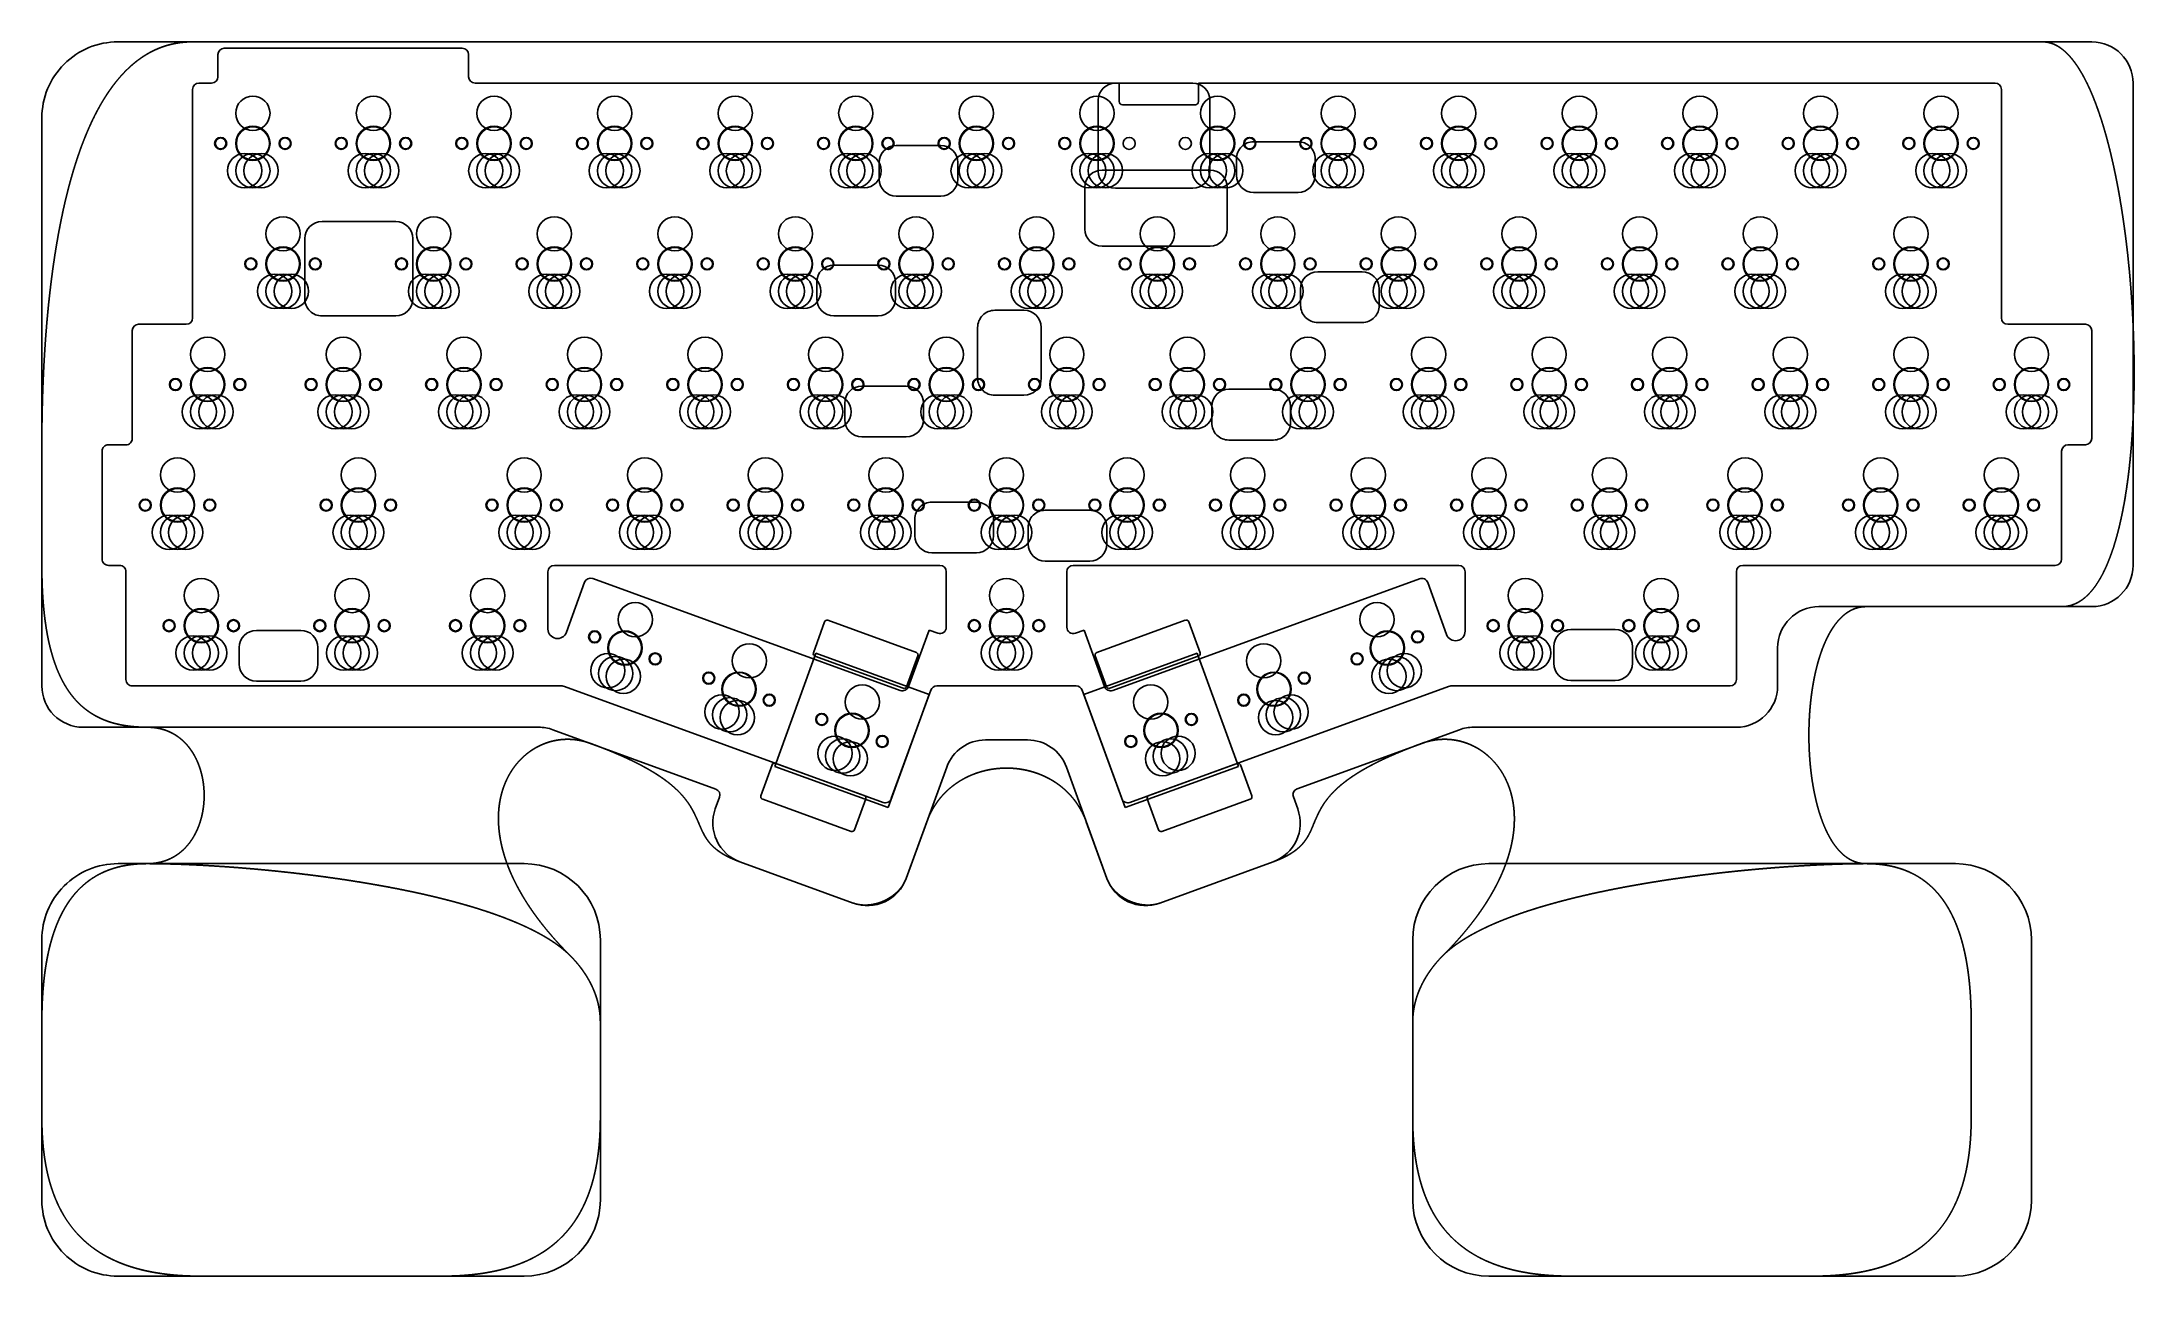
# Model space of a CAD drawing. Extents: x -14 to 315, y -179 to 16.
import ezdxf

# ---------------------------------------------------------------- set-up
doc = ezdxf.new("R2010")
doc.units = 0
doc.layers.add('BLACK', color=7, linetype='CONTINUOUS')

msp = doc.modelspace()

# ---------------------------------------------------------------- linework, layer by layer
at = {"layer": 'BLACK', "linetype": 'CONTINUOUS'}
for p, q in [((308.75, 16), (-2.25, 16)), ((0.989723, 13.177692), (1.004162, 13.188357)), ((1.004162, 13.188357), (1.018611, 13.199004)), ((1.018611, 13.199004), (1.033057, 13.209625)), ((1.033057, 13.209625), (1.047513, 13.220228)), ((1.047513, 13.220228), (1.061967, 13.230804)), ((1.061967, 13.230804), (1.076429, 13.241363)), ((1.076429, 13.241363), (1.090891, 13.251895)), ((1.090891, 13.251895), (1.105361, 13.262409)), ((1.105361, 13.262409), (1.11983, 13.272898)), ((1.11983, 13.272898), (1.134307, 13.283368)), ((1.134307, 13.283368), (1.148783, 13.293812)), ((1.148783, 13.293812), (1.163268, 13.304238)), ((1.163268, 13.304238), (1.177751, 13.314639)), ((1.177751, 13.314639), (1.192244, 13.325021)), ((1.192244, 13.325021), (1.206734, 13.335377)), ((1.206734, 13.335377), (1.221234, 13.345716)), ((1.221234, 13.345716), (1.235732, 13.356028)), ((1.235732, 13.356028), (1.250239, 13.366322)), ((1.250239, 13.366322), (1.264745, 13.376591)), ((1.264745, 13.376591), (1.27926, 13.386842)), ((1.27926, 13.386842), (1.293773, 13.397067)), ((1.293773, 13.397067), (1.308295, 13.407274)), ((1.308295, 13.407274), (1.322816, 13.417455)), ((1.322816, 13.417455), (1.337345, 13.427619)), ((1.337345, 13.427619), (1.351874, 13.437757)), ((1.351874, 13.437757), (1.366411, 13.447876)), ((1.366411, 13.447876), (1.380946, 13.457971)), ((1.380946, 13.457971), (1.395491, 13.468047)), ((1.395491, 13.468047), (1.410034, 13.478098)), ((1.410034, 13.478098), (1.424586, 13.48813)), ((1.424586, 13.48813), (1.439137, 13.498138)), ((1.439137, 13.498138), (1.453697, 13.508127)), ((1.453697, 13.508127), (1.468256, 13.518092)), ((1.468256, 13.518092), (1.482823, 13.528038)), ((1.482823, 13.528038), (1.497389, 13.537959)), ((1.497389, 13.537959), (1.511964, 13.547861)), ((1.511964, 13.547861), (1.526538, 13.557739)), ((1.526538, 13.557739), (1.541121, 13.567599)), ((1.541121, 13.567599), (1.555702, 13.577434)), ((1.555702, 13.577434), (1.570292, 13.58725)), ((1.570292, 13.58725), (1.584882, 13.597042)), ((1.584882, 13.597042), (1.599479, 13.606815)), ((1.599479, 13.606815), (1.614076, 13.616564)), ((1.614076, 13.616564), (1.628682, 13.626294)), ((1.628682, 13.626294), (1.643287, 13.636)), ((1.643287, 13.636), (1.6579, 13.645687)), ((1.6579, 13.645687), (1.672512, 13.65535)), ((1.672512, 13.65535), (1.687134, 13.664995)), ((1.687134, 13.664995), (1.701754, 13.674615)), ((1.701754, 13.674615), (1.716383, 13.684217)), ((1.716383, 13.684217), (1.731011, 13.693794)), ((1.731011, 13.693794), (1.745647, 13.703353)), ((1.745647, 13.703353), (1.760283, 13.712888)), ((1.760283, 13.712888), (1.774928, 13.722404)), ((1.774928, 13.722404), (1.789572, 13.731896)), ((1.789572, 13.731896), (1.804224, 13.74137)), ((1.804224, 13.74137), (1.818876, 13.750819)), ((1.818876, 13.750819), (1.833536, 13.760251)), ((1.833536, 13.760251), (1.848195, 13.769658)), ((1.848195, 13.769658), (1.862863, 13.779046)), ((1.862863, 13.779046), (1.877531, 13.788411)), ((1.877531, 13.788411), (1.892207, 13.797757)), ((1.892207, 13.797757), (1.906882, 13.807079)), ((1.906882, 13.807079), (1.921566, 13.816383)), ((1.921566, 13.816383), (1.93625, 13.825663)), ((1.93625, 13.825663), (1.950942, 13.834925)), ((1.950942, 13.834925), (1.965633, 13.844162)), ((1.965633, 13.844162), (1.980333, 13.853382)), ((1.980333, 13.853382), (1.995032, 13.862577)), ((1.995032, 13.862577), (2.00974, 13.871754)), ((2.00974, 13.871754), (2.024448, 13.880907)), ((2.024448, 13.880907), (2.039164, 13.890042)), ((2.039164, 13.890042), (2.05388, 13.899153)), ((2.05388, 13.899153), (2.068604, 13.908246)), ((2.068604, 13.908246), (2.083327, 13.917315)), ((2.083327, 13.917315), (2.098059, 13.926366)), ((2.098059, 13.926366), (2.112791, 13.935394)), ((2.112791, 13.935394), (2.127532, 13.944402)), ((2.127532, 13.944402), (2.142272, 13.953388)), ((2.142272, 13.953388), (2.15702, 13.962355)), ((2.15702, 13.962355), (2.171768, 13.971298)), ((2.171768, 13.971298), (2.186525, 13.980223)), ((2.186525, 13.980223), (2.201281, 13.989125)), ((2.201281, 13.989125), (2.216046, 13.998008)), ((2.216046, 13.998008), (2.230811, 14.006868)), ((2.230811, 14.006868), (2.245584, 14.015709)), ((2.245584, 14.015709), (2.260356, 14.024528)), ((2.260356, 14.024528), (2.275138, 14.033327)), ((2.275138, 14.033327), (2.289919, 14.042104)), ((2.289919, 14.042104), (2.304709, 14.050862)), ((2.304709, 14.050862), (2.319498, 14.059597)), ((2.319498, 14.059597), (2.334296, 14.068314)), ((2.334296, 14.068314), (2.349094, 14.077007)), ((2.349094, 14.077007), (2.3639, 14.085682)), ((2.3639, 14.085682), (2.378706, 14.094334)), ((2.378706, 14.094334), (2.393521, 14.102968)), ((2.393521, 14.102968), (2.408335, 14.111578)), ((2.408335, 14.111578), (2.423158, 14.120171)), ((2.423158, 14.120171), (2.437981, 14.12874)), ((2.437981, 14.12874), (2.452813, 14.137291)), ((2.452813, 14.137291), (2.467644, 14.145819)), ((2.467644, 14.145819), (2.482484, 14.154328)), ((2.482484, 14.154328), (2.497324, 14.162815)), ((2.497324, 14.162815), (2.512173, 14.171283)), ((2.512173, 14.171283), (2.527021, 14.179728)), ((2.527021, 14.179728), (2.541878, 14.188155)), ((2.541878, 14.188155), (2.556735, 14.19656)), ((2.556735, 14.19656), (2.5716, 14.204946)), ((2.5716, 14.204946), (2.586466, 14.213309)), ((2.586466, 14.213309), (2.60134, 14.221653)), ((2.60134, 14.221653), (2.616214, 14.229975)), ((2.616214, 14.229975), (2.631097, 14.238279)), ((2.631097, 14.238279), (2.645979, 14.24656)), ((2.645979, 14.24656), (2.660871, 14.254823)), ((2.660871, 14.254823), (2.675762, 14.263063)), ((2.675762, 14.263063), (2.690662, 14.271285)), ((2.690662, 14.271285), (2.705562, 14.279484)), ((2.705562, 14.279484), (2.720471, 14.287665)), ((2.720471, 14.287665), (2.735379, 14.295823)), ((2.735379, 14.295823), (2.750297, 14.303963)), ((2.750297, 14.303963), (2.765214, 14.312081)), ((2.765214, 14.312081), (2.78014, 14.32018)), ((2.78014, 14.32018), (2.795067, 14.328257)), ((2.795067, 14.328257), (2.810001, 14.336315)), ((2.810001, 14.336315), (2.824937, 14.344351)), ((2.824937, 14.344351), (2.83988, 14.352369)), ((2.83988, 14.352369), (2.854824, 14.360364)), ((2.854824, 14.360364), (2.869777, 14.368341)), ((2.869777, 14.368341), (2.88473, 14.376296)), ((2.88473, 14.376296), (2.899691, 14.384232)), ((2.899691, 14.384232), (2.914653, 14.392146)), ((2.914653, 14.392146), (2.929623, 14.400042)), ((2.929623, 14.400042), (2.944594, 14.407916)), ((2.944594, 14.407916), (2.959573, 14.415771)), ((2.959573, 14.415771), (2.974552, 14.423604)), ((2.974552, 14.423604), (2.989541, 14.431419)), ((2.989541, 14.431419), (3.004529, 14.439212)), ((3.004529, 14.439212), (3.019526, 14.446986)), ((3.019526, 14.446986), (3.034524, 14.454739)), ((3.034524, 14.454739), (3.04953, 14.462473)), ((3.04953, 14.462473), (3.064537, 14.470185)), ((3.064537, 14.470185), (3.079552, 14.477878)), ((3.079552, 14.477878), (3.094568, 14.48555)), ((3.094568, 14.48555), (3.109592, 14.493203)), ((3.109592, 14.493203), (3.124617, 14.500835)), ((3.124617, 14.500835), (3.139651, 14.508448)), ((3.139651, 14.508448), (3.154685, 14.516039)), ((3.154685, 14.516039), (3.169727, 14.523612)), ((3.169727, 14.523612), (3.184771, 14.531163)), ((3.184771, 14.531163), (3.199822, 14.538696)), ((3.199822, 14.538696), (3.214875, 14.546206)), ((3.214875, 14.546206), (3.229936, 14.553699)), ((3.229936, 14.553699), (3.244998, 14.56117)), ((3.244998, 14.56117), (3.260068, 14.568622)), ((3.260068, 14.568622), (3.275139, 14.576053)), ((3.275139, 14.576053), (3.290218, 14.583466)), ((3.290218, 14.583466), (3.305299, 14.590856)), ((3.305299, 14.590856), (3.320388, 14.598229)), ((3.320388, 14.598229), (3.335477, 14.60558)), ((3.335477, 14.60558), (3.350575, 14.612912)), ((3.350575, 14.612912), (3.365675, 14.620223)), ((3.365675, 14.620223), (3.380782, 14.627515)), ((3.380782, 14.627515), (3.395891, 14.634786)), ((3.395891, 14.634786), (3.411008, 14.642039)), ((3.411008, 14.642039), (3.426126, 14.64927)), ((3.426126, 14.64927), (3.441252, 14.656483)), ((3.441252, 14.656483), (3.45638, 14.663674)), ((3.45638, 14.663674), (3.471516, 14.670847)), ((3.471516, 14.670847), (3.486653, 14.677999)), ((3.486653, 14.677999), (3.501798, 14.685132)), ((3.501798, 14.685132), (3.516945, 14.692244)), ((3.516945, 14.692244), (3.5321, 14.699338)), ((3.5321, 14.699338), (3.547256, 14.70641)), ((3.547256, 14.70641), (3.562421, 14.713464)), ((3.562421, 14.713464), (3.577587, 14.720496)), ((3.577587, 14.720496), (3.592761, 14.72751)), ((3.592761, 14.72751), (3.607936, 14.734503)), ((3.607936, 14.734503), (3.62312, 14.741478)), ((3.62312, 14.741478), (3.638305, 14.748431)), ((3.638305, 14.748431), (3.653499, 14.755366)), ((3.653499, 14.755366), (3.668694, 14.76228)), ((3.668694, 14.76228), (3.683897, 14.769175)), ((3.683897, 14.769175), (3.699102, 14.77605)), ((3.699102, 14.77605), (3.714315, 14.782906)), ((3.714315, 14.782906), (3.72953, 14.78974)), ((3.72953, 14.78974), (3.744752, 14.796557)), ((3.744752, 14.796557), (3.759977, 14.803352)), ((3.759977, 14.803352), (3.77521, 14.810129)), ((3.77521, 14.810129), (3.790444, 14.816885)), ((3.790444, 14.816885), (3.805686, 14.823623)), ((3.805686, 14.823623), (3.820931, 14.830339)), ((3.820931, 14.830339), (3.836183, 14.837038)), ((3.836183, 14.837038), (3.851437, 14.843715)), ((3.851437, 14.843715), (3.8667, 14.850374)), ((3.8667, 14.850374), (3.881964, 14.857012)), ((3.881964, 14.857012), (3.897236, 14.863632)), ((3.897236, 14.863632), (3.912511, 14.87023)), ((3.912511, 14.87023), (3.927793, 14.876811)), ((3.927793, 14.876811), (3.943077, 14.88337)), ((3.943077, 14.88337), (3.95837, 14.889911)), ((3.95837, 14.889911), (3.973664, 14.896432)), ((3.973664, 14.896432), (3.988967, 14.902934)), ((3.988967, 14.902934), (4.004271, 14.909415)), ((4.004271, 14.909415), (4.019584, 14.915878)), ((4.019584, 14.915878), (4.034899, 14.922319)), ((4.034899, 14.922319), (4.050222, 14.928743)), ((4.050222, 14.928743), (4.065547, 14.935146)), ((4.065547, 14.935146), (4.08088, 14.941531)), ((4.08088, 14.941531), (4.096215, 14.947894)), ((4.096215, 14.947894), (4.111559, 14.95424)), ((4.111559, 14.95424), (4.126904, 14.960565)), ((4.126904, 14.960565), (4.142258, 14.966871)), ((4.142258, 14.966871), (4.157614, 14.973157)), ((4.157614, 14.973157), (4.172978, 14.979424)), ((4.172978, 14.979424), (4.188344, 14.985671)), ((4.188344, 14.985671), (4.203718, 14.9919)), ((4.203718, 14.9919), (4.219095, 14.998107)), ((4.219095, 14.998107), (4.234479, 15.004297)), ((4.234479, 15.004297), (4.249867, 15.010466)), ((4.249867, 15.010466), (4.265262, 15.016616)), ((4.265262, 15.016616), (4.280659, 15.022746)), ((4.280659, 15.022746), (4.296065, 15.028858)), ((4.296065, 15.028858), (4.311473, 15.034949)), ((4.311473, 15.034949), (4.326889, 15.041022)), ((4.326889, 15.041022), (4.342308, 15.047074)), ((4.342308, 15.047074), (4.357735, 15.053108)), ((4.357735, 15.053108), (4.373164, 15.059122)), ((4.373164, 15.059122), (4.388601, 15.065117)), ((4.388601, 15.065117), (4.404041, 15.071091)), ((4.404041, 15.071091), (4.419489, 15.077048)), ((4.419489, 15.077048), (4.43494, 15.082984)), ((4.43494, 15.082984), (4.450398, 15.088901)), ((4.450398, 15.088901), (4.46586, 15.094798)), ((4.46586, 15.094798), (4.481329, 15.100677)), ((4.481329, 15.100677), (4.496801, 15.106536)), ((4.496801, 15.106536), (4.512281, 15.112376)), ((4.512281, 15.112376), (4.527764, 15.118195)), ((4.527764, 15.118195), (4.543255, 15.123997)), ((4.543255, 15.123997), (4.558749, 15.129778)), ((4.558749, 15.129778), (4.574251, 15.135541)), ((4.574251, 15.135541), (4.589755, 15.141283)), ((4.589755, 15.141283), (4.605268, 15.147007)), ((4.605268, 15.147007), (4.620784, 15.152711)), ((4.620784, 15.152711), (4.636307, 15.158397)), ((4.636307, 15.158397), (4.651834, 15.164062)), ((4.651834, 15.164062), (4.667368, 15.169709)), ((4.667368, 15.169709), (4.682906, 15.175335)), ((4.682906, 15.175335), (4.698451, 15.180944)), ((4.698451, 15.180944), (4.714, 15.186532)), ((4.714, 15.186532), (4.729557, 15.192102)), ((4.729557, 15.192102), (4.745116, 15.197651)), ((4.745116, 15.197651), (4.760684, 15.203183)), ((4.760684, 15.203183), (4.776255, 15.208694)), ((4.776255, 15.208694), (4.791833, 15.214186)), ((4.791833, 15.214186), (4.807415, 15.219659)), ((4.807415, 15.219659), (4.823005, 15.225113)), ((4.823005, 15.225113), (4.838599, 15.230547)), ((4.838599, 15.230547), (4.8542, 15.235963)), ((4.8542, 15.235963), (4.869804, 15.241359)), ((4.869804, 15.241359), (4.885417, 15.246736)), ((4.885417, 15.246736), (4.901032, 15.252093)), ((4.901032, 15.252093), (4.916656, 15.257432)), ((4.916656, 15.257432), (4.932283, 15.262751)), ((4.932283, 15.262751), (4.947918, 15.268052)), ((4.947918, 15.268052), (4.963557, 15.273332)), ((4.963557, 15.273332), (4.979203, 15.278594)), ((4.979203, 15.278594), (4.994853, 15.283836)), ((4.994853, 15.283836), (5.010511, 15.28906)), ((5.010511, 15.28906), (5.026172, 15.294264)), ((5.026172, 15.294264), (5.041842, 15.299449)), ((5.041842, 15.299449), (5.057515, 15.304615)), ((5.057515, 15.304615), (5.073196, 15.309762)), ((5.073196, 15.309762), (5.08888, 15.314889)), ((5.08888, 15.314889), (5.104572, 15.319998)), ((5.104572, 15.319998), (5.120268, 15.325086)), ((5.120268, 15.325086), (5.135972, 15.330157)), ((5.135972, 15.330157), (5.15168, 15.335207)), ((5.15168, 15.335207), (5.167396, 15.340239)), ((5.167396, 15.340239), (5.183115, 15.345252)), ((5.183115, 15.345252), (5.198842, 15.350245)), ((5.198842, 15.350245), (5.214573, 15.355219)), ((5.214573, 15.355219), (5.230313, 15.360175)), ((5.230313, 15.360175), (5.246055, 15.365111)), ((5.246055, 15.365111), (5.261806, 15.370028)), ((5.261806, 15.370028), (5.277561, 15.374926)), ((5.277561, 15.374926), (5.293324, 15.379805)), ((5.293324, 15.379805), (5.30909, 15.384664)), ((5.30909, 15.384664), (5.324865, 15.389505)), ((5.324865, 15.389505), (5.340643, 15.394326)), ((5.340643, 15.394326), (5.356429, 15.399129)), ((5.356429, 15.399129), (5.37222, 15.403912)), ((5.37222, 15.403912), (5.388018, 15.408676)), ((5.388018, 15.408676), (5.40382, 15.413421)), ((5.40382, 15.413421), (5.419631, 15.418147)), ((5.419631, 15.418147), (5.435445, 15.422854)), ((5.435445, 15.422854), (5.451268, 15.427542)), ((5.451268, 15.427542), (5.467094, 15.43221)), ((5.467094, 15.43221), (5.482928, 15.43686)), ((5.482928, 15.43686), (5.498767, 15.441491)), ((5.498767, 15.441491), (5.514614, 15.446103)), ((5.514614, 15.446103), (5.530464, 15.450695)), ((5.530464, 15.450695), (5.546323, 15.455269)), ((5.546323, 15.455269), (5.562186, 15.459823)), ((5.562186, 15.459823), (5.578057, 15.464358)), ((5.578057, 15.464358), (5.593932, 15.468874)), ((5.593932, 15.468874), (5.609816, 15.473372)), ((5.609816, 15.473372), (5.625703, 15.47785)), ((5.625703, 15.47785), (5.641599, 15.482309)), ((5.641599, 15.482309), (5.657498, 15.486749)), ((5.657498, 15.486749), (5.673406, 15.49117)), ((5.673406, 15.49117), (5.689319, 15.495572)), ((5.689319, 15.495572), (5.705239, 15.499955)), ((5.705239, 15.499955), (5.721164, 15.504319)), ((5.721164, 15.504319), (5.737096, 15.508664)), ((5.737096, 15.508664), (5.753034, 15.512989)), ((5.753034, 15.512989), (5.768979, 15.517296)), ((5.768979, 15.517296), (5.784928, 15.521584)), ((5.784928, 15.521584), (5.800886, 15.525853)), ((5.800886, 15.525853), (5.816849, 15.530102)), ((5.816849, 15.530102), (5.832819, 15.534333)), ((5.832819, 15.534333), (5.848794, 15.538545)), ((5.848794, 15.538545), (5.864777, 15.542738)), ((5.864777, 15.542738), (5.880764, 15.546911)), ((5.880764, 15.546911), (5.89676, 15.551066)), ((5.89676, 15.551066), (5.91276, 15.555201)), ((5.91276, 15.555201), (5.928769, 15.559318)), ((5.928769, 15.559318), (5.944782, 15.563415)), ((5.944782, 15.563415), (5.960803, 15.567494)), ((5.960803, 15.567494), (5.976829, 15.571553)), ((5.976829, 15.571553), (5.992863, 15.575594)), ((5.992863, 15.575594), (6.008902, 15.579615)), ((6.008902, 15.579615), (6.024948, 15.583618)), ((6.024948, 15.583618), (6.041, 15.587601)), ((6.041, 15.587601), (6.05706, 15.591566)), ((6.05706, 15.591566), (6.073124, 15.595511)), ((6.073124, 15.595511), (6.089197, 15.599438)), ((6.089197, 15.599438), (6.105275, 15.603345)), ((6.105275, 15.603345), (6.12136, 15.607234)), ((6.12136, 15.607234), (6.137451, 15.611103)), ((6.137451, 15.611103), (6.15355, 15.614954)), ((6.15355, 15.614954), (6.169653, 15.618785)), ((6.169653, 15.618785), (6.185765, 15.622598)), ((6.185765, 15.622598), (6.201882, 15.626391)), ((6.201882, 15.626391), (6.218007, 15.630166)), ((6.218007, 15.630166), (6.234137, 15.633921)), ((6.234137, 15.633921), (6.250275, 15.637658)), ((6.250275, 15.637658), (6.266419, 15.641375)), ((6.266419, 15.641375), (6.28257, 15.645074)), ((6.28257, 15.645074), (6.298727, 15.648753)), ((6.298727, 15.648753), (6.314891, 15.652413)), ((6.314891, 15.652413), (6.331061, 15.656055)), ((6.331061, 15.656055), (6.347239, 15.659677)), ((6.347239, 15.659677), (6.363423, 15.663281)), ((6.363423, 15.663281), (6.379614, 15.666865)), ((6.379614, 15.666865), (6.395811, 15.67043)), ((6.395811, 15.67043), (6.412016, 15.673977)), ((6.412016, 15.673977), (6.428226, 15.677504)), ((6.428226, 15.677504), (6.444444, 15.681013)), ((6.444444, 15.681013), (6.460668, 15.684502)), ((6.460668, 15.684502), (6.4769, 15.687973)), ((6.4769, 15.687973), (6.493137, 15.691424)), ((6.493137, 15.691424), (6.509382, 15.694856)), ((6.509382, 15.694856), (6.525633, 15.69827)), ((6.525633, 15.69827), (6.541892, 15.701664)), ((6.541892, 15.701664), (6.558157, 15.705039)), ((6.558157, 15.705039), (6.57443, 15.708396)), ((6.57443, 15.708396), (6.590708, 15.711733)), ((6.590708, 15.711733), (6.606995, 15.715052)), ((6.606995, 15.715052), (6.623287, 15.718351)), ((6.623287, 15.718351), (6.639587, 15.721631)), ((6.639587, 15.721631), (6.655893, 15.724892)), ((6.655893, 15.724892), (6.672207, 15.728135)), ((6.672207, 15.728135), (6.688527, 15.731358)), ((6.688527, 15.731358), (6.704855, 15.734562)), ((6.704855, 15.734562), (6.721188, 15.737747)), ((6.721188, 15.737747), (6.73753, 15.740914)), ((6.73753, 15.740914), (6.753878, 15.744061)), ((6.753878, 15.744061), (6.770234, 15.747189)), ((6.770234, 15.747189), (6.786595, 15.750298)), ((6.786595, 15.750298), (6.802965, 15.753388)), ((6.802965, 15.753388), (6.819341, 15.756459)), ((6.819341, 15.756459), (6.835725, 15.759511)), ((6.835725, 15.759511), (6.852115, 15.762544)), ((6.852115, 15.762544), (6.868513, 15.765558)), ((6.868513, 15.765558), (6.884917, 15.768553)), ((6.884917, 15.768553), (6.901329, 15.771529)), ((6.901329, 15.771529), (6.917747, 15.774486)), ((6.917747, 15.774486), (6.934174, 15.777424)), ((6.934174, 15.777424), (6.950606, 15.780342)), ((6.950606, 15.780342), (6.967047, 15.783242)), ((6.967047, 15.783242), (6.983494, 15.786123)), ((6.983494, 15.786123), (6.999949, 15.788984)), ((6.999949, 15.788984), (7.01641, 15.791827)), ((7.01641, 15.791827), (7.032879, 15.79465)), ((7.032879, 15.79465), (7.049355, 15.797455)), ((7.049355, 15.797455), (7.065839, 15.80024)), ((7.065839, 15.80024), (7.082329, 15.803006)), ((7.082329, 15.803006), (7.098827, 15.805754)), ((7.098827, 15.805754), (7.115332, 15.808482)), ((7.115332, 15.808482), (7.131844, 15.811191)), ((7.131844, 15.811191), (7.148364, 15.813881)), ((7.148364, 15.813881), (7.164891, 15.816552)), ((7.164891, 15.816552), (7.181425, 15.819204)), ((7.181425, 15.819204), (7.197967, 15.821836)), ((7.197967, 15.821836), (7.214515, 15.82445)), ((7.214515, 15.82445), (7.231072, 15.827045)), ((7.231072, 15.827045), (7.247635, 15.82962)), ((7.247635, 15.82962), (7.264207, 15.832177)), ((7.264207, 15.832177), (7.280784, 15.834714)), ((7.280784, 15.834714), (7.297371, 15.837232)), ((7.297371, 15.837232), (7.313963, 15.839731)), ((7.313963, 15.839731), (7.330564, 15.842211)), ((7.330564, 15.842211), (7.347172, 15.844672)), ((7.347172, 15.844672), (7.363788, 15.847114)), ((7.363788, 15.847114), (7.380411, 15.849536)), ((7.380411, 15.849536), (7.397041, 15.85194)), ((7.397041, 15.85194), (7.413679, 15.854324)), ((7.413679, 15.854324), (7.430325, 15.856689)), ((7.430325, 15.856689), (7.446977, 15.859035)), ((7.446977, 15.859035), (7.463638, 15.861362)), ((7.463638, 15.861362), (7.480306, 15.86367)), ((7.480306, 15.86367), (7.496982, 15.865959)), ((7.496982, 15.865959), (7.513665, 15.868228)), ((7.513665, 15.868228), (7.530356, 15.870479)), ((7.530356, 15.870479), (7.547054, 15.87271)), ((7.547054, 15.87271), (7.56376, 15.874922)), ((7.56376, 15.874922), (7.580473, 15.877114)), ((7.580473, 15.877114), (7.597195, 15.879288)), ((7.597195, 15.879288), (7.613923, 15.881443)), ((7.613923, 15.881443), (7.63066, 15.883578)), ((7.63066, 15.883578), (7.647404, 15.885694)), ((7.647404, 15.885694), (7.664156, 15.887791)), ((7.664156, 15.887791), (7.680915, 15.889869)), ((7.680915, 15.889869), (7.697683, 15.891927)), ((7.697683, 15.891927), (7.714457, 15.893966)), ((7.714457, 15.893966), (7.73124, 15.895987)), ((7.73124, 15.895987), (7.748031, 15.897987)), ((7.748031, 15.897987), (7.764829, 15.899969)), ((7.764829, 15.899969), (7.781635, 15.901932)), ((7.781635, 15.901932), (7.798449, 15.903875)), ((7.798449, 15.903875), (7.81527, 15.905799)), ((7.81527, 15.905799), (7.8321, 15.907703)), ((7.8321, 15.907703), (7.848937, 15.909589)), ((7.848937, 15.909589), (7.865782, 15.911455)), ((7.865782, 15.911455), (7.882635, 15.913302)), ((7.882635, 15.913302), (7.899496, 15.91513)), ((7.899496, 15.91513), (7.916364, 15.916938)), ((7.916364, 15.916938), (7.933241, 15.918727)), ((7.933241, 15.918727), (7.950125, 15.920497)), ((7.950125, 15.920497), (7.967018, 15.922248)), ((7.967018, 15.922248), (7.983918, 15.923979)), ((7.983918, 15.923979), (8.000827, 15.925691)), ((8.000827, 15.925691), (8.017743, 15.927384)), ((8.017743, 15.927384), (8.034667, 15.929057)), ((8.034667, 15.929057), (8.051599, 15.930712)), ((8.051599, 15.930712), (8.068539, 15.932346)), ((8.068539, 15.932346), (8.085487, 15.933962)), ((8.085487, 15.933962), (8.102444, 15.935558)), ((8.102444, 15.935558), (8.119408, 15.937135)), ((8.119408, 15.937135), (8.13638, 15.938692)), ((8.13638, 15.938692), (8.153361, 15.94023)), ((8.153361, 15.94023), (8.170349, 15.941749)), ((8.170349, 15.941749), (8.187346, 15.943249)), ((8.187346, 15.943249), (8.204351, 15.944729)), ((8.204351, 15.944729), (8.221363, 15.946189)), ((8.221363, 15.946189), (8.238384, 15.94763)), ((8.238384, 15.94763), (8.255413, 15.949052)), ((8.255413, 15.949052), (8.272451, 15.950455)), ((8.272451, 15.950455), (8.289496, 15.951838)), ((8.289496, 15.951838), (8.30655, 15.953202)), ((8.30655, 15.953202), (8.323612, 15.954546)), ((8.323612, 15.954546), (8.340682, 15.955871)), ((8.340682, 15.955871), (8.35776, 15.957176)), ((8.35776, 15.957176), (8.374846, 15.958462)), ((8.374846, 15.958462), (8.391941, 15.959729)), ((8.391941, 15.959729), (8.409044, 15.960976)), ((8.409044, 15.960976), (8.426155, 15.962204)), ((8.426155, 15.962204), (8.443275, 15.963412)), ((8.443275, 15.963412), (8.460403, 15.964601)), ((8.460403, 15.964601), (8.477539, 15.96577)), ((8.477539, 15.96577), (8.494684, 15.96692)), ((8.494684, 15.96692), (8.511837, 15.96805)), ((8.511837, 15.96805), (8.528998, 15.969161)), ((8.528998, 15.969161), (8.546168, 15.970252)), ((8.546168, 15.970252), (8.563346, 15.971324)), ((8.563346, 15.971324), (8.580532, 15.972376)), ((8.580532, 15.972376), (8.597727, 15.973409)), ((8.597727, 15.973409), (8.61493, 15.974422)), ((8.61493, 15.974422), (8.632142, 15.975416)), ((8.632142, 15.975416), (8.649362, 15.97639)), ((8.649362, 15.97639), (8.666591, 15.977344)), ((8.666591, 15.977344), (8.683828, 15.978279)), ((8.683828, 15.978279), (8.701074, 15.979195)), ((8.701074, 15.979195), (8.718328, 15.980091)), ((8.718328, 15.980091), (8.73559, 15.980967)), ((8.73559, 15.980967), (8.752862, 15.981824)), ((8.752862, 15.981824), (8.770141, 15.982661)), ((8.770141, 15.982661), (8.78743, 15.983478)), ((8.78743, 15.983478), (8.804727, 15.984276)), ((8.804727, 15.984276), (8.822032, 15.985054)), ((8.822032, 15.985054), (8.839346, 15.985813)), ((8.839346, 15.985813), (8.856669, 15.986551)), ((8.856669, 15.986551), (8.874, 15.987271)), ((8.874, 15.987271), (8.89134, 15.98797)), ((8.89134, 15.98797), (8.908689, 15.98865)), ((8.908689, 15.98865), (8.926046, 15.98931)), ((8.926046, 15.98931), (8.943413, 15.989951)), ((8.943413, 15.989951), (8.960787, 15.990572)), ((8.960787, 15.990572), (8.978171, 15.991173)), ((8.978171, 15.991173), (8.995563, 15.991754)), ((8.995563, 15.991754), (9.012964, 15.992316)), ((9.012964, 15.992316), (9.030373, 15.992858)), ((9.030373, 15.992858), (9.047792, 15.99338)), ((9.047792, 15.99338), (9.065219, 15.993883)), ((9.065219, 15.993883), (9.082655, 15.994366)), ((9.082655, 15.994366), (9.1001, 15.994829)), ((9.1001, 15.994829), (9.117554, 15.995272)), ((9.117554, 15.995272), (9.135016, 15.995695)), ((9.135016, 15.995695), (9.152488, 15.996099)), ((9.152488, 15.996099), (9.169968, 15.996483)), ((9.169968, 15.996483), (9.187457, 15.996847)), ((9.187457, 15.996847), (9.204955, 15.997191)), ((9.204955, 15.997191), (9.222462, 15.997515)), ((9.222462, 15.997515), (9.239978, 15.99782)), ((9.239978, 15.99782), (9.257503, 15.998104)), ((9.257503, 15.998104), (9.275037, 15.998369)), ((9.275037, 15.998369), (9.29258, 15.998614)), ((9.29258, 15.998614), (9.310131, 15.998839)), ((9.310131, 15.998839), (9.327692, 15.999044)), ((9.327692, 15.999044), (9.345261, 15.999229)), ((9.345261, 15.999229), (9.36284, 15.999395)), ((9.36284, 15.999395), (9.380428, 15.99954)), ((9.380428, 15.99954), (9.398025, 15.999666)), ((9.398025, 15.999666), (9.415631, 15.999771)), ((9.415631, 15.999771), (9.433246, 15.999857)), ((9.433246, 15.999857), (9.450869, 15.999922)), ((9.450869, 15.999922), (9.468503, 15.999968)), ((9.468503, 15.999968), (9.486145, 15.999994)), ((9.486145, 15.999994), (9.5, 16)), ((301, 16), (9.5, 16)), ((13.5, 10.5), (13.5, 14)), ((14.5, 15), (52, 15)), ((53, 14), (53, 10.5)), ((301.012273, 15.999983), (301, 16)), ((301.02156, 15.999946), (301.012273, 15.999983)), ((301.030844, 15.99989), (301.02156, 15.999946)), ((301.040128, 15.999813), (301.030844, 15.99989)), ((301.049408, 15.999717), (301.040128, 15.999813)), ((301.058688, 15.999601), (301.049408, 15.999717)), ((301.067965, 15.999464), (301.058688, 15.999601)), ((301.077241, 15.999308), (301.067965, 15.999464)), ((301.086515, 15.999132), (301.077241, 15.999308)), ((301.095788, 15.998935), (301.086515, 15.999132)), ((301.105058, 15.998719), (301.095788, 15.998935)), ((301.114327, 15.998483), (301.105058, 15.998719)), ((301.123594, 15.998227), (301.114327, 15.998483)), ((301.13286, 15.99795), (301.123594, 15.998227)), ((301.142124, 15.997654), (301.13286, 15.99795)), ((301.151387, 15.997338), (301.142124, 15.997654)), ((301.160648, 15.997002), (301.151387, 15.997338)), ((301.169907, 15.996646), (301.160648, 15.997002)), ((301.179165, 15.99627), (301.169907, 15.996646)), ((301.188422, 15.995874), (301.179165, 15.99627)), ((301.197676, 15.995458), (301.188422, 15.995874)), ((301.20693, 15.995022), (301.197676, 15.995458)), ((301.216182, 15.994567), (301.20693, 15.995022)), ((301.225433, 15.994091), (301.216182, 15.994567)), ((301.234681, 15.993595), (301.225433, 15.994091)), ((301.24393, 15.99308), (301.234681, 15.993595)), ((301.253176, 15.992544), (301.24393, 15.99308)), ((301.262421, 15.991988), (301.253176, 15.992544)), ((301.271664, 15.991413), (301.262421, 15.991988)), ((301.280907, 15.990817), (301.271664, 15.991413)), ((301.290148, 15.990202), (301.280907, 15.990817)), ((301.299388, 15.989566), (301.290148, 15.990202)), ((301.308626, 15.988911), (301.299388, 15.989566)), ((301.317865, 15.988235), (301.308626, 15.988911)), ((301.3271, 15.98754), (301.317865, 15.988235)), ((301.336336, 15.986825), (301.3271, 15.98754)), ((301.345569, 15.98609), (301.336336, 15.986825)), ((301.354802, 15.985334), (301.345569, 15.98609)), ((301.364033, 15.984559), (301.354802, 15.985334)), ((301.373264, 15.983764), (301.364033, 15.984559)), ((301.382493, 15.982949), (301.373264, 15.983764)), ((301.391722, 15.982113), (301.382493, 15.982949)), ((301.400949, 15.981258), (301.391722, 15.982113)), ((301.410176, 15.980383), (301.400949, 15.981258)), ((301.4194, 15.979488), (301.410176, 15.980383)), ((301.428625, 15.978572), (301.4194, 15.979488)), ((301.437847, 15.977637), (301.428625, 15.978572)), ((301.447071, 15.976682), (301.437847, 15.977637)), ((301.456291, 15.975707), (301.447071, 15.976682)), ((301.465512, 15.974711), (301.456291, 15.975707)), ((301.474731, 15.973696), (301.465512, 15.974711)), ((301.483951, 15.972661), (301.474731, 15.973696)), ((301.493168, 15.971605), (301.483951, 15.972661)), ((301.502385, 15.97053), (301.493168, 15.971605)), ((301.511601, 15.969434), (301.502385, 15.97053)), ((301.520817, 15.968319), (301.511601, 15.969434)), ((301.530031, 15.967183), (301.520817, 15.968319)), ((301.539245, 15.966028), (301.530031, 15.967183)), ((301.548458, 15.964852), (301.539245, 15.966028)), ((301.557671, 15.963656), (301.548458, 15.964852)), ((301.566882, 15.96244), (301.557671, 15.963656)), ((301.576093, 15.961204), (301.566882, 15.96244)), ((301.585303, 15.959948), (301.576093, 15.961204)), ((301.594513, 15.958672), (301.585303, 15.959948)), ((301.603721, 15.957376), (301.594513, 15.958672)), ((301.612931, 15.956059), (301.603721, 15.957376)), ((301.622138, 15.954723), (301.612931, 15.956059)), ((301.631346, 15.953366), (301.622138, 15.954723)), ((301.640552, 15.951989), (301.631346, 15.953366)), ((301.649759, 15.950592), (301.640552, 15.951989)), ((301.658964, 15.949175), (301.649759, 15.950592)), ((301.66817, 15.947737), (301.658964, 15.949175)), ((301.677373, 15.94628), (301.66817, 15.947737)), ((301.686579, 15.944802), (301.677373, 15.94628)), ((301.695782, 15.943304), (301.686579, 15.944802)), ((301.704986, 15.941786), (301.695782, 15.943304)), ((301.714188, 15.940248), (301.704986, 15.941786)), ((301.723392, 15.938689), (301.714188, 15.940248)), ((301.732593, 15.93711), (301.723392, 15.938689)), ((301.741796, 15.935511), (301.732593, 15.93711)), ((301.750996, 15.933892), (301.741796, 15.935511)), ((301.760199, 15.932252), (301.750996, 15.933892)), ((301.769399, 15.930593), (301.760199, 15.932252)), ((301.778601, 15.928912), (301.769399, 15.930593)), ((301.7878, 15.927212), (301.778601, 15.928912)), ((301.797001, 15.925491), (301.7878, 15.927212)), ((301.8062, 15.92375), (301.797001, 15.925491)), ((301.815401, 15.921989), (301.8062, 15.92375)), ((301.8246, 15.920207), (301.815401, 15.921989)), ((301.8338, 15.918405), (301.8246, 15.920207)), ((301.842999, 15.916583), (301.8338, 15.918405)), ((301.852199, 15.914739), (301.842999, 15.916583)), ((301.861397, 15.912876), (301.852199, 15.914739)), ((301.870597, 15.910993), (301.861397, 15.912876)), ((301.879795, 15.909089), (301.870597, 15.910993)), ((301.888995, 15.907164), (301.879795, 15.909089)), ((301.898193, 15.905219), (301.888995, 15.907164)), ((301.907393, 15.903254), (301.898193, 15.905219)), ((301.916591, 15.901268), (301.907393, 15.903254)), ((301.925791, 15.899261), (301.916591, 15.901268)), ((301.934989, 15.897235), (301.925791, 15.899261)), ((301.944189, 15.895187), (301.934989, 15.897235)), ((301.953387, 15.89312), (301.944189, 15.895187)), ((301.962588, 15.891031), (301.953387, 15.89312)), ((301.971786, 15.888922), (301.962588, 15.891031)), ((301.980987, 15.886792), (301.971786, 15.888922)), ((301.990185, 15.884643), (301.980987, 15.886792)), ((301.999386, 15.882472), (301.990185, 15.884643)), ((302.008585, 15.880281), (301.999386, 15.882472)), ((302.017787, 15.878068), (302.008585, 15.880281)), ((302.026986, 15.875836), (302.017787, 15.878068)), ((302.036188, 15.873582), (302.026986, 15.875836)), ((302.045387, 15.871309), (302.036188, 15.873582)), ((302.05459, 15.869014), (302.045387, 15.871309)), ((302.06379, 15.866699), (302.05459, 15.869014)), ((302.072993, 15.864362), (302.06379, 15.866699)), ((302.082194, 15.862006), (302.072993, 15.864362)), ((302.091398, 15.859628), (302.082194, 15.862006)), ((302.100599, 15.85723), (302.091398, 15.859628)), ((302.109804, 15.854811), (302.100599, 15.85723)), ((302.119006, 15.852371), (302.109804, 15.854811)), ((302.128212, 15.84991), (302.119006, 15.852371)), ((302.137415, 15.847429), (302.128212, 15.84991)), ((302.146621, 15.844926), (302.137415, 15.847429)), ((302.155825, 15.842403), (302.146621, 15.844926)), ((302.165033, 15.839859), (302.155825, 15.842403)), ((302.174238, 15.837294), (302.165033, 15.839859)), ((302.183446, 15.834707), (302.174238, 15.837294)), ((302.192652, 15.832101), (302.183446, 15.834707)), ((302.201862, 15.829473), (302.192652, 15.832101)), ((302.211069, 15.826824), (302.201862, 15.829473)), ((302.22028, 15.824154), (302.211069, 15.826824)), ((302.229488, 15.821463), (302.22028, 15.824154)), ((302.2387, 15.818751), (302.229488, 15.821463)), ((302.247909, 15.816018), (302.2387, 15.818751)), ((302.257123, 15.813264), (302.247909, 15.816018)), ((302.266333, 15.810489), (302.257123, 15.813264)), ((302.275548, 15.807692), (302.266333, 15.810489)), ((302.28476, 15.804875), (302.275548, 15.807692)), ((302.293977, 15.802036), (302.28476, 15.804875)), ((302.30319, 15.799177), (302.293977, 15.802036)), ((302.312408, 15.796295), (302.30319, 15.799177)), ((302.321623, 15.793393), (302.312408, 15.796295)), ((302.330842, 15.790469), (302.321623, 15.793393)), ((302.340059, 15.787525), (302.330842, 15.790469)), ((302.34928, 15.784559), (302.340059, 15.787525)), ((302.358498, 15.781572), (302.34928, 15.784559)), ((302.367721, 15.778563), (302.358498, 15.781572)), ((302.376941, 15.775533), (302.367721, 15.778563)), ((302.386166, 15.772481), (302.376941, 15.775533)), ((302.395387, 15.769409), (302.386166, 15.772481)), ((302.404614, 15.766314), (302.395387, 15.769409)), ((302.413837, 15.763199), (302.404614, 15.766314)), ((302.423066, 15.760062), (302.413837, 15.763199)), ((302.432291, 15.756904), (302.423066, 15.760062)), ((302.441521, 15.753723), (302.432291, 15.756904)), ((302.450749, 15.750522), (302.441521, 15.753723)), ((302.459981, 15.747298), (302.450749, 15.750522)), ((302.469211, 15.744054), (302.459981, 15.747298)), ((302.478445, 15.740787), (302.469211, 15.744054)), ((302.487677, 15.7375), (302.478445, 15.740787)), ((302.496913, 15.73419), (302.487677, 15.7375)), ((302.506147, 15.730859), (302.496913, 15.73419)), ((302.515386, 15.727506), (302.506147, 15.730859)), ((302.524622, 15.724132), (302.515386, 15.727506)), ((302.533863, 15.720735), (302.524622, 15.724132)), ((302.543101, 15.717318), (302.533863, 15.720735)), ((302.552345, 15.713877), (302.543101, 15.717318)), ((302.561585, 15.710416), (302.552345, 15.713877)), ((302.570831, 15.706932), (302.561585, 15.710416)), ((302.580074, 15.703427), (302.570831, 15.706932)), ((302.589322, 15.699899), (302.580074, 15.703427)), ((302.598568, 15.69635), (302.589322, 15.699899)), ((302.607819, 15.692779), (302.598568, 15.69635)), ((302.617067, 15.689186), (302.607819, 15.692779)), ((302.62632, 15.68557), (302.617067, 15.689186)), ((302.635571, 15.681934), (302.62632, 15.68557)), ((302.644827, 15.678274), (302.635571, 15.681934)), ((302.65408, 15.674594), (302.644827, 15.678274)), ((302.663339, 15.67089), (302.65408, 15.674594)), ((302.672595, 15.667165), (302.663339, 15.67089)), ((302.681857, 15.663416), (302.672595, 15.667165)), ((302.691116, 15.659648), (302.681857, 15.663416)), ((302.70038, 15.655855), (302.691116, 15.659648)), ((302.709642, 15.652041), (302.70038, 15.655855)), ((302.718909, 15.648204), (302.709642, 15.652041)), ((302.728174, 15.644346), (302.718909, 15.648204)), ((302.737444, 15.640464), (302.728174, 15.644346)), ((302.746711, 15.636562), (302.737444, 15.640464)), ((302.755985, 15.632635), (302.746711, 15.636562)), ((302.765255, 15.628688), (302.755985, 15.632635)), ((302.774531, 15.624717), (302.765255, 15.628688)), ((302.783805, 15.620725), (302.774531, 15.624717)), ((302.793084, 15.616708), (302.783805, 15.620725)), ((302.802361, 15.612671), (302.793084, 15.616708)), ((302.811644, 15.60861), (302.802361, 15.612671)), ((302.820924, 15.604527), (302.811644, 15.60861)), ((302.830209, 15.600421), (302.820924, 15.604527)), ((302.839493, 15.596294), (302.830209, 15.600421)), ((302.848782, 15.592142), (302.839493, 15.596294)), ((302.858068, 15.587969), (302.848782, 15.592142)), ((302.867361, 15.583772), (302.858068, 15.587969)), ((302.87665, 15.579554), (302.867361, 15.583772)), ((302.885946, 15.575311), (302.87665, 15.579554)), ((302.895239, 15.571047), (302.885946, 15.575311)), ((302.904539, 15.566758), (302.895239, 15.571047)), ((302.913835, 15.562449), (302.904539, 15.566758)), ((302.923138, 15.558115), (302.913835, 15.562449)), ((302.932438, 15.55376), (302.923138, 15.558115)), ((302.941745, 15.549379), (302.932438, 15.55376)), ((302.951048, 15.544979), (302.941745, 15.549379)), ((302.960359, 15.540552), (302.951048, 15.544979)), ((302.969666, 15.536105), (302.960359, 15.540552)), ((302.97898, 15.531633), (302.969666, 15.536105)), ((302.988291, 15.52714), (302.97898, 15.531633)), ((302.997608, 15.522621), (302.988291, 15.52714)), ((303.006923, 15.518081), (302.997608, 15.522621)), ((303.016244, 15.513516), (303.006923, 15.518081)), ((303.025562, 15.50893), (303.016244, 15.513516)), ((303.034888, 15.504319), (303.025562, 15.50893)), ((303.04421, 15.499686), (303.034888, 15.504319)), ((303.053539, 15.495028), (303.04421, 15.499686)), ((303.062865, 15.490349), (303.053539, 15.495028)), ((303.072198, 15.485644), (303.062865, 15.490349)), ((303.081528, 15.480918), (303.072198, 15.485644)), ((303.090865, 15.476166), (303.081528, 15.480918)), ((303.100199, 15.471393), (303.090865, 15.476166)), ((303.10954, 15.466594), (303.100199, 15.471393)), ((303.118878, 15.461774), (303.10954, 15.466594)), ((303.128223, 15.456928), (303.118878, 15.461774)), ((303.137565, 15.452061), (303.128223, 15.456928)), ((303.146915, 15.447167), (303.137565, 15.452061)), ((303.156261, 15.442253), (303.146915, 15.447167)), ((303.165614, 15.437312), (303.156261, 15.442253)), ((303.174965, 15.43235), (303.165614, 15.437312)), ((303.184322, 15.427361), (303.174965, 15.43235)), ((303.193677, 15.422351), (303.184322, 15.427361)), ((303.203039, 15.417315), (303.193677, 15.422351)), ((303.212398, 15.412258), (303.203039, 15.417315)), ((303.221764, 15.407174), (303.212398, 15.412258)), ((303.231127, 15.402068), (303.221764, 15.407174)), ((303.240498, 15.396936), (303.231127, 15.402068)), ((303.249865, 15.391783), (303.240498, 15.396936)), ((303.259241, 15.386603), (303.249865, 15.391783)), ((303.268613, 15.381401), (303.259241, 15.386603)), ((303.277992, 15.376172), (303.268613, 15.381401)), ((303.287369, 15.370923), (303.277992, 15.376172)), ((303.296753, 15.365646), (303.287369, 15.370923)), ((303.306134, 15.360347), (303.296753, 15.365646)), ((303.315522, 15.355022), (303.306134, 15.360347)), ((303.324908, 15.349675), (303.315522, 15.355022)), ((303.334301, 15.3443), (303.324908, 15.349675)), ((303.343691, 15.338905), (303.334301, 15.3443)), ((303.353089, 15.333482), (303.343691, 15.338905)), ((303.362484, 15.328037), (303.353089, 15.333482)), ((303.371886, 15.322565), (303.362484, 15.328037)), ((303.381286, 15.317071), (303.371886, 15.322565)), ((303.390693, 15.31155), (303.381286, 15.317071)), ((303.400097, 15.306007), (303.390693, 15.31155)), ((303.409509, 15.300436), (303.400097, 15.306007)), ((303.418918, 15.294844), (303.409509, 15.300436)), ((303.428335, 15.289224), (303.418918, 15.294844)), ((303.437749, 15.283582), (303.428335, 15.289224)), ((303.447171, 15.277912), (303.437749, 15.283582)), ((303.456589, 15.272221), (303.447171, 15.277912)), ((303.466016, 15.266502), (303.456589, 15.272221)), ((303.475439, 15.26076), (303.466016, 15.266502)), ((303.484871, 15.254991), (303.475439, 15.26076)), ((303.4943, 15.2492), (303.484871, 15.254991)), ((303.503736, 15.24338), (303.4943, 15.2492)), ((303.51317, 15.237539), (303.503736, 15.24338)), ((303.522611, 15.231669), (303.51317, 15.237539)), ((303.53205, 15.225778), (303.522611, 15.231669)), ((303.541496, 15.219858), (303.53205, 15.225778)), ((303.55094, 15.213916), (303.541496, 15.219858)), ((303.560392, 15.207945), (303.55094, 15.213916)), ((303.56984, 15.201953), (303.560392, 15.207945)), ((303.579297, 15.195931), (303.56984, 15.201953)), ((303.588751, 15.189888), (303.579297, 15.195931)), ((303.598213, 15.183816), (303.588751, 15.189888)), ((303.607672, 15.177722), (303.598213, 15.183816)), ((303.61714, 15.171598), (303.607672, 15.177722)), ((303.626604, 15.165453), (303.61714, 15.171598)), ((303.636077, 15.159279), (303.626604, 15.165453)), ((303.645546, 15.153082), (303.636077, 15.159279)), ((303.655024, 15.146857), (303.645546, 15.153082)), ((303.664499, 15.140609), (303.655024, 15.146857)), ((303.673982, 15.134331), (303.664499, 15.140609)), ((303.683462, 15.128032), (303.673982, 15.134331)), ((303.692951, 15.121703), (303.683462, 15.128032)), ((303.702436, 15.115352), (303.692951, 15.121703)), ((303.71193, 15.108971), (303.702436, 15.115352)), ((303.721421, 15.102569), (303.71193, 15.108971)), ((303.73092, 15.096136), (303.721421, 15.102569)), ((303.740417, 15.089681), (303.73092, 15.096136)), ((303.749922, 15.083196), (303.740417, 15.089681)), ((303.759423, 15.076689), (303.749922, 15.083196)), ((303.768934, 15.070151), (303.759423, 15.076689)), ((303.778441, 15.063592), (303.768934, 15.070151)), ((303.787957, 15.057002), (303.778441, 15.063592)), ((303.79747, 15.05039), (303.787957, 15.057002)), ((303.806992, 15.043747), (303.79747, 15.05039)), ((303.81651, 15.037083), (303.806992, 15.043747)), ((303.826037, 15.030387), (303.81651, 15.037083)), ((303.835561, 15.02367), (303.826037, 15.030387)), ((303.845094, 15.016921), (303.835561, 15.02367)), ((303.854624, 15.010151), (303.845094, 15.016921)), ((303.864162, 15.003349), (303.854624, 15.010151)), ((303.873697, 14.996525), (303.864162, 15.003349)), ((303.883242, 14.98967), (303.873697, 14.996525)), ((303.892783, 14.982793), (303.883242, 14.98967)), ((303.902333, 14.975885), (303.892783, 14.982793)), ((303.911879, 14.968954), (303.902333, 14.975885)), ((303.921435, 14.961992), (303.911879, 14.968954)), ((303.930988, 14.955007), (303.921435, 14.961992)), ((303.940549, 14.947991), (303.930988, 14.955007)), ((303.950108, 14.940953), (303.940549, 14.947991)), ((303.959675, 14.933883), (303.950108, 14.940953)), ((303.969239, 14.92679), (303.959675, 14.933883)), ((303.978813, 14.919666), (303.969239, 14.92679)), ((303.988382, 14.912519), (303.978813, 14.919666)), ((303.997962, 14.90534), (303.988382, 14.912519)), ((304.007538, 14.898139), (303.997962, 14.90534)), ((304.017123, 14.890906), (304.007538, 14.898139)), ((304.026704, 14.88365), (304.017123, 14.890906)), ((304.036296, 14.876362), (304.026704, 14.88365)), ((304.045883, 14.869051), (304.036296, 14.876362)), ((304.05548, 14.861708), (304.045883, 14.869051)), ((304.065074, 14.854342), (304.05548, 14.861708)), ((304.074677, 14.846944), (304.065074, 14.854342)), ((304.084277, 14.839523), (304.074677, 14.846944)), ((304.093886, 14.83207), (304.084277, 14.839523)), ((304.103491, 14.824594), (304.093886, 14.83207)), ((304.113107, 14.817085), (304.103491, 14.824594)), ((304.122718, 14.809553), (304.113107, 14.817085)), ((304.13234, 14.801988), (304.122718, 14.809553)), ((304.141957, 14.794401), (304.13234, 14.801988)), ((304.151585, 14.78678), (304.141957, 14.794401)), ((304.161209, 14.779137), (304.151585, 14.78678)), ((304.170842, 14.77146), (304.161209, 14.779137)), ((304.180472, 14.763761), (304.170842, 14.77146)), ((304.190112, 14.756028), (304.180472, 14.763761)), ((304.199748, 14.748273), (304.190112, 14.756028)), ((304.209394, 14.740483), (304.199748, 14.748273)), ((304.219036, 14.732671), (304.209394, 14.740483)), ((304.228688, 14.724826), (304.219036, 14.732671)), ((304.238337, 14.716957), (304.228688, 14.724826)), ((304.247995, 14.709054), (304.238337, 14.716957)), ((304.25765, 14.701129), (304.247995, 14.709054)), ((304.267314, 14.693169), (304.25765, 14.701129)), ((304.276975, 14.685187), (304.267314, 14.693169)), ((304.286646, 14.67717), (304.276975, 14.685187)), ((304.296314, 14.66913), (304.286646, 14.67717)), ((304.305991, 14.661056), (304.296314, 14.66913)), ((304.315664, 14.652959), (304.305991, 14.661056)), ((304.325348, 14.644827), (304.315664, 14.652959)), ((304.335028, 14.636672), (304.325348, 14.644827)), ((304.344717, 14.628483), (304.335028, 14.636672)), ((304.354404, 14.620271), (304.344717, 14.628483)), ((304.3641, 14.612023), (304.354404, 14.620271)), ((304.373792, 14.603753), (304.3641, 14.612023)), ((304.383495, 14.595447), (304.373792, 14.603753)), ((304.393194, 14.587119), (304.383495, 14.595447)), ((304.402903, 14.578755), (304.393194, 14.587119)), ((304.412608, 14.570368), (304.402903, 14.578755)), ((304.422323, 14.561946), (304.412608, 14.570368)), ((304.432035, 14.5535), (304.422323, 14.561946)), ((304.441757, 14.545019), (304.432035, 14.5535)), ((304.451475, 14.536515), (304.441757, 14.545019)), ((304.461203, 14.527975), (304.451475, 14.536515)), ((304.470928, 14.519412), (304.461203, 14.527975)), ((304.480662, 14.510813), (304.470928, 14.519412)), ((304.490393, 14.502191), (304.480662, 14.510813)), ((304.500134, 14.493533), (304.490393, 14.502191)), ((304.509872, 14.484851), (304.500134, 14.493533)), ((304.51962, 14.476133), (304.509872, 14.484851)), ((304.529364, 14.467392), (304.51962, 14.476133)), ((304.539118, 14.458615), (304.529364, 14.467392)), ((304.548868, 14.449814), (304.539118, 14.458615)), ((304.558629, 14.440976), (304.548868, 14.449814)), ((304.568386, 14.432116), (304.558629, 14.440976)), ((304.578153, 14.423218), (304.568386, 14.432116)), ((304.587917, 14.414297), (304.578153, 14.423218)), ((304.597691, 14.40534), (304.587917, 14.414297)), ((304.607461, 14.396358), (304.597691, 14.40534)), ((304.617241, 14.38734), (304.607461, 14.396358)), ((304.627018, 14.378298), (304.617241, 14.38734)), ((304.636805, 14.36922), (304.627018, 14.378298)), ((304.646589, 14.360117), (304.636805, 14.36922)), ((304.656382, 14.350977), (304.646589, 14.360117)), ((304.666172, 14.341814), (304.656382, 14.350977)), ((304.675972, 14.332613), (304.666172, 14.341814)), ((304.685769, 14.323388), (304.675972, 14.332613)), ((304.695576, 14.314126), (304.685769, 14.323388)), ((304.705379, 14.30484), (304.695576, 14.314126)), ((304.715192, 14.295517), (304.705379, 14.30484)), ((304.725002, 14.286169), (304.715192, 14.295517)), ((304.734822, 14.276784), (304.725002, 14.286169)), ((304.744639, 14.267375), (304.734822, 14.276784)), ((304.754466, 14.257928), (304.744639, 14.267375)), ((304.764289, 14.248457), (304.754466, 14.257928)), ((304.774122, 14.238947), (304.764289, 14.248457)), ((304.783952, 14.229414), (304.774122, 14.238947)), ((304.793792, 14.219842), (304.783952, 14.229414)), ((304.803629, 14.210247), (304.793792, 14.219842)), ((304.813476, 14.200613), (304.803629, 14.210247)), ((304.823319, 14.190954), (304.813476, 14.200613)), ((304.833172, 14.181257), (304.823319, 14.190954)), ((304.843022, 14.171536), (304.833172, 14.181257)), ((304.852883, 14.161777), (304.843022, 14.171536)), ((304.862739, 14.151993), (304.852883, 14.161777)), ((304.872606, 14.14217), (304.862739, 14.151993)), ((304.882469, 14.132323), (304.872606, 14.14217)), ((304.892343, 14.122436), (304.882469, 14.132323)), ((304.902213, 14.112526), (304.892343, 14.122436)), ((304.912094, 14.102576), (304.902213, 14.112526)), ((304.92197, 14.092602), (304.912094, 14.102576)), ((304.931858, 14.082588), (304.92197, 14.092602)), ((304.941741, 14.07255), (304.931858, 14.082588)), ((304.951635, 14.062472), (304.941741, 14.07255)), ((304.961525, 14.05237), (304.951635, 14.062472)), ((304.971426, 14.042229), (304.961525, 14.05237)), ((304.981323, 14.032062), (304.971426, 14.042229)), ((304.991231, 14.021856), (304.981323, 14.032062)), ((305.001135, 14.011625), (304.991231, 14.021856)), ((305.011049, 14.001355), (305.001135, 14.011625)), ((305.020959, 13.991059), (305.011049, 14.001355)), ((305.030881, 13.980724), (305.020959, 13.991059)), ((305.040798, 13.970363), (305.030881, 13.980724)), ((305.050726, 13.959963), (305.040798, 13.970363)), ((305.06065, 13.949537), (305.050726, 13.959963)), ((305.070584, 13.939071), (305.06065, 13.949537)), ((305.080515, 13.928581), (305.070584, 13.939071)), ((305.090457, 13.918049), (305.080515, 13.928581)), ((305.100394, 13.907493), (305.090457, 13.918049)), ((305.110343, 13.896896), (305.100394, 13.907493)), ((305.120287, 13.886274), (305.110343, 13.896896)), ((305.130242, 13.875611), (305.120287, 13.886274)), ((305.140193, 13.864923), (305.130242, 13.875611)), ((305.150155, 13.854194), (305.140193, 13.864923)), ((305.160113, 13.84344), (305.150155, 13.854194)), ((305.170082, 13.832645), (305.160113, 13.84344)), ((305.180046, 13.821824), (305.170082, 13.832645)), ((305.190022, 13.810962), (305.180046, 13.821824)), ((305.199993, 13.800075), (305.190022, 13.810962)), ((305.209976, 13.789147), (305.199993, 13.800075)), ((305.219954, 13.778193), (305.209976, 13.789147)), ((305.229943, 13.767197), (305.219954, 13.778193)), ((305.239928, 13.756176), (305.229943, 13.767197)), ((305.249924, 13.745113), (305.239928, 13.756176)), ((305.259916, 13.734025), (305.249924, 13.745113)), ((305.269919, 13.722895), (305.259916, 13.734025)), ((305.279917, 13.711739), (305.269919, 13.722895)), ((305.289927, 13.700541), (305.279917, 13.711739)), ((305.299932, 13.689318), (305.289927, 13.700541)), ((305.309948, 13.678052), (305.299932, 13.689318)), ((305.319961, 13.666761), (305.309948, 13.678052)), ((305.329984, 13.655427), (305.319961, 13.666761)), ((305.340003, 13.644068), (305.329984, 13.655427)), ((305.350033, 13.632666), (305.340003, 13.644068)), ((305.360058, 13.621238), (305.350033, 13.632666)), ((305.370095, 13.609768), (305.360058, 13.621238)), ((305.380128, 13.598271), (305.370095, 13.609768)), ((305.390171, 13.586732), (305.380128, 13.598271)), ((305.40021, 13.575167), (305.390171, 13.586732)), ((305.410261, 13.563559), (305.40021, 13.575167)), ((305.420307, 13.551925), (305.410261, 13.563559)), ((305.430364, 13.540247), (305.420307, 13.551925)), ((305.440417, 13.528544), (305.430364, 13.540247)), ((305.450481, 13.516797), (305.440417, 13.528544)), ((305.46054, 13.505024), (305.450481, 13.516797)), ((305.470611, 13.493208), (305.46054, 13.505024)), ((305.480677, 13.481365), (305.470611, 13.493208)), ((305.490755, 13.469479), (305.480677, 13.481365)), ((305.500828, 13.457567), (305.490755, 13.469479)), ((305.510912, 13.44561), (305.500828, 13.457567)), ((305.520992, 13.433628), (305.510912, 13.44561)), ((305.531083, 13.421601), (305.520992, 13.433628)), ((305.541169, 13.409549), (305.531083, 13.421601)), ((305.551267, 13.397451), (305.541169, 13.409549)), ((305.56136, 13.385328), (305.551267, 13.397451)), ((305.571465, 13.37316), (305.56136, 13.385328)), ((305.581565, 13.360966), (305.571465, 13.37316)), ((305.591676, 13.348727), (305.581565, 13.360966)), ((305.601783, 13.336462), (305.591676, 13.348727)), ((305.611901, 13.324152), (305.601783, 13.336462)), ((305.622014, 13.311816), (305.611901, 13.324152)), ((305.632139, 13.299434), (305.622014, 13.311816)), ((305.642259, 13.287026), (305.632139, 13.299434)), ((305.652391, 13.274573), (305.642259, 13.287026)), ((305.662517, 13.262094), (305.652391, 13.274573)), ((305.672656, 13.249568), (305.662517, 13.262094)), ((305.682789, 13.237017), (305.672656, 13.249568)), ((305.692934, 13.22442), (305.682789, 13.237017)), ((305.703074, 13.211797), (305.692934, 13.22442)), ((305.713226, 13.199127), (305.703074, 13.211797)), ((305.723372, 13.186431), (305.713226, 13.199127)), ((-2.418859, 9.879408), (-2.405226, 9.896086)), ((-2.405226, 9.896086), (-2.391597, 9.912729)), ((-2.391597, 9.912729), (-2.377957, 9.929351)), ((-2.377957, 9.929351), (-2.364321, 9.945939)), ((-2.364321, 9.945939), (-2.350675, 9.962507)), ((-2.350675, 9.962507), (-2.337032, 9.979039)), ((-2.337032, 9.979039), (-2.323379, 9.995552)), ((-2.323379, 9.995552), (-2.30973, 10.01203)), ((-2.30973, 10.01203), (-2.296071, 10.028488)), ((-2.296071, 10.028488), (-2.282415, 10.04491)), ((-2.282415, 10.04491), (-2.268749, 10.061314)), ((-2.268749, 10.061314), (-2.255086, 10.077682)), ((-2.255086, 10.077682), (-2.241414, 10.094031)), ((-2.241414, 10.094031), (-2.227745, 10.110344)), ((-2.227745, 10.110344), (-2.214066, 10.126638)), ((-2.214066, 10.126638), (-2.20039, 10.142897)), ((-2.20039, 10.142897), (-2.186705, 10.159137)), ((-2.186705, 10.159137), (-2.173023, 10.175342)), ((-2.173023, 10.175342), (-2.159331, 10.191527)), ((-2.159331, 10.191527), (-2.145642, 10.207678)), ((-2.145642, 10.207678), (-2.131944, 10.223809)), ((-2.131944, 10.223809), (-2.118248, 10.239905)), ((-2.118248, 10.239905), (-2.104543, 10.255982)), ((-2.104543, 10.255982), (-2.090842, 10.272025)), ((-2.090842, 10.272025), (-2.07713, 10.288048)), ((-2.07713, 10.288048), (-2.063422, 10.304036)), ((-2.063422, 10.304036), (-2.049704, 10.320005)), ((-2.049704, 10.320005), (-2.035989, 10.33594)), ((-2.035989, 10.33594), (-2.022264, 10.351855)), ((-2.022264, 10.351855), (-2.008543, 10.367736)), ((-2.008543, 10.367736), (-1.994812, 10.383597)), ((-1.994812, 10.383597), (-1.981084, 10.399425)), ((-1.981084, 10.399425), (-1.967346, 10.415233)), ((-1.967346, 10.415233), (-1.953612, 10.431006)), ((-1.953612, 10.431006), (-1.939868, 10.446761)), ((-1.939868, 10.446761), (-1.926127, 10.462481)), ((-1.926127, 10.462481), (-1.912376, 10.478182)), ((-1.912376, 10.478182), (-1.898629, 10.493849)), ((-1.898629, 10.493849), (-1.884871, 10.509497)), ((-1.884871, 10.509497), (-1.871118, 10.52511)), ((-1.871118, 10.52511), (-1.857354, 10.540705)), ((-1.857354, 10.540705), (-1.843593, 10.556265)), ((-1.843593, 10.556265), (-1.829823, 10.571807)), ((-1.829823, 10.571807), (-1.816056, 10.587314)), ((-1.816056, 10.587314), (-1.80228, 10.602803)), ((-1.80228, 10.602803), (-1.788506, 10.618257)), ((-1.788506, 10.618257), (-1.774723, 10.633693)), ((-1.774723, 10.633693), (-1.760943, 10.649095)), ((-1.760943, 10.649095), (-1.747154, 10.664477)), ((-1.747154, 10.664477), (-1.733367, 10.679826)), ((-1.733367, 10.679826), (-1.719571, 10.695156)), ((-1.719571, 10.695156), (-1.705778, 10.710453)), ((-1.705778, 10.710453), (-1.691976, 10.72573)), ((-1.691976, 10.72573), (-1.678176, 10.740974)), ((-1.678176, 10.740974), (-1.664367, 10.756199)), ((-1.664367, 10.756199), (-1.650562, 10.77139)), ((-1.650562, 10.77139), (-1.636746, 10.786563)), ((-1.636746, 10.786563), (-1.622934, 10.801702)), ((-1.622934, 10.801702), (-1.609112, 10.816822)), ((-1.609112, 10.816822), (-1.595293, 10.831909)), ((-1.595293, 10.831909), (-1.581464, 10.846977)), ((-1.581464, 10.846977), (-1.567639, 10.862011)), ((-1.567639, 10.862011), (-1.553804, 10.877027)), ((-1.553804, 10.877027), (-1.539972, 10.89201)), ((-1.539972, 10.89201), (-1.526131, 10.906974)), ((-1.526131, 10.906974), (-1.512293, 10.921904)), ((-1.512293, 10.921904), (-1.498445, 10.936816)), ((-1.498445, 10.936816), (-1.4846, 10.951695)), ((-1.4846, 10.951695), (-1.470746, 10.966555)), ((-1.470746, 10.966555), (-1.456894, 10.981382)), ((-1.456894, 10.981382), (-1.443034, 10.996191)), ((-1.443034, 10.996191), (-1.429176, 11.010966)), ((-1.429176, 11.010966), (-1.415308, 11.025723)), ((-1.415308, 11.025723), (-1.401444, 11.040447)), ((-1.401444, 11.040447), (-1.38757, 11.055152)), ((-1.38757, 11.055152), (-1.3737, 11.069825)), ((-1.3737, 11.069825), (-1.359819, 11.084478)), ((-1.359819, 11.084478), (-1.345942, 11.099099)), ((-1.345942, 11.099099), (-1.332055, 11.113702)), ((-1.332055, 11.113702), (-1.318172, 11.128272)), ((-1.318172, 11.128272), (-1.304279, 11.142823)), ((-1.304279, 11.142823), (-1.290388, 11.157342)), ((-1.290388, 11.157342), (-1.276489, 11.171841)), ((-1.276489, 11.171841), (-1.262592, 11.186309)), ((-1.262592, 11.186309), (-1.248686, 11.200758)), ((-1.248686, 11.200758), (-1.234783, 11.215175)), ((-1.234783, 11.215175), (-1.22087, 11.229573)), ((-1.22087, 11.229573), (-1.20696, 11.243939)), ((-1.20696, 11.243939), (-1.193041, 11.258285)), ((-1.193041, 11.258285), (-1.179125, 11.272601)), ((-1.179125, 11.272601), (-1.165199, 11.286897)), ((-1.165199, 11.286897), (-1.151277, 11.301161)), ((-1.151277, 11.301161), (-1.137345, 11.315407)), ((-1.137345, 11.315407), (-1.123415, 11.329621)), ((-1.123415, 11.329621), (-1.109477, 11.343815)), ((-1.109477, 11.343815), (-1.095541, 11.357979)), ((-1.095541, 11.357979), (-1.081596, 11.372123)), ((-1.081596, 11.372123), (-1.067654, 11.386236)), ((-1.067654, 11.386236), (-1.053702, 11.40033)), ((-1.053702, 11.40033), (-1.039753, 11.414393)), ((-1.039753, 11.414393), (-1.025795, 11.428436)), ((-1.025795, 11.428436), (-1.01184, 11.442449)), ((-1.01184, 11.442449), (-0.997876, 11.456442)), ((-0.997876, 11.456442), (-0.983914, 11.470405)), ((-0.983914, 11.470405), (-0.969943, 11.484348)), ((-0.969943, 11.484348), (-0.955974, 11.49826)), ((-0.955974, 11.49826), (-0.941997, 11.512153)), ((-0.941997, 11.512153), (-0.928022, 11.526016)), ((-0.928022, 11.526016), (-0.914038, 11.539859)), ((-0.914038, 11.539859), (-0.900057, 11.553672)), ((-0.900057, 11.553672), (-0.886066, 11.567465)), ((-0.886066, 11.567465), (-0.872078, 11.581228)), ((-0.872078, 11.581228), (-0.858081, 11.594972)), ((-0.858081, 11.594972), (-0.844086, 11.608685)), ((-0.844086, 11.608685), (-0.830083, 11.622379)), ((-0.830083, 11.622379), (-0.816082, 11.636042)), ((-0.816082, 11.636042), (-0.802072, 11.649687)), ((-0.802072, 11.649687), (-0.788064, 11.6633)), ((-0.788064, 11.6633), (-0.774047, 11.676895)), ((-0.774047, 11.676895), (-0.760033, 11.69046)), ((-0.760033, 11.69046), (-0.74601, 11.704006)), ((-0.74601, 11.704006), (-0.731989, 11.717521)), ((-0.731989, 11.717521), (-0.717959, 11.731017)), ((-0.717959, 11.731017), (-0.703932, 11.744483)), ((-0.703932, 11.744483), (-0.689896, 11.75793)), ((-0.689896, 11.75793), (-0.675862, 11.771347)), ((-0.675862, 11.771347), (-0.661819, 11.784745)), ((-0.661819, 11.784745), (-0.647779, 11.798113)), ((-0.647779, 11.798113), (-0.633729, 11.811462)), ((-0.633729, 11.811462), (-0.619682, 11.824781)), ((-0.619682, 11.824781), (-0.605626, 11.838081)), ((-0.605626, 11.838081), (-0.591573, 11.851351)), ((-0.591573, 11.851351), (-0.57751, 11.864602)), ((-0.57751, 11.864602), (-0.56345, 11.877823)), ((-0.56345, 11.877823), (-0.549381, 11.891025)), ((-0.549381, 11.891025), (-0.535314, 11.904198)), ((-0.535314, 11.904198), (-0.521238, 11.917352)), ((-0.521238, 11.917352), (-0.507165, 11.930476)), ((-0.507165, 11.930476), (-0.493082, 11.943581)), ((-0.493082, 11.943581), (-0.479002, 11.956656)), ((-0.479002, 11.956656), (-0.464913, 11.969713)), ((-0.464913, 11.969713), (-0.450827, 11.98274)), ((-0.450827, 11.98274), (-0.436731, 11.995748)), ((-0.436731, 11.995748), (-0.422638, 12.008726)), ((-0.422638, 12.008726), (-0.408535, 12.021686)), ((-0.408535, 12.021686), (-0.394436, 12.034617)), ((-0.394436, 12.034617), (-0.380327, 12.047528)), ((-0.380327, 12.047528), (-0.36622, 12.06041)), ((-0.36622, 12.06041), (-0.352105, 12.073274)), ((-0.352105, 12.073274), (-0.337991, 12.086108)), ((-0.337991, 12.086108), (-0.323869, 12.098923)), ((-0.323869, 12.098923), (-0.309749, 12.11171)), ((-0.309749, 12.11171), (-0.29562, 12.124477)), ((-0.29562, 12.124477), (-0.281494, 12.137215)), ((-0.281494, 12.137215), (-0.267358, 12.149935)), ((-0.267358, 12.149935), (-0.253225, 12.162625)), ((-0.253225, 12.162625), (-0.239083, 12.175297)), ((-0.239083, 12.175297), (-0.224943, 12.187939)), ((-0.224943, 12.187939), (-0.210794, 12.200563)), ((-0.210794, 12.200563), (-0.196648, 12.213158)), ((-0.196648, 12.213158), (-0.182492, 12.225734)), ((-0.182492, 12.225734), (-0.168339, 12.238282)), ((-0.168339, 12.238282), (-0.154176, 12.25081)), ((-0.154176, 12.25081), (-0.140016, 12.26331)), ((-0.140016, 12.26331), (-0.125847, 12.275792)), ((-0.125847, 12.275792), (-0.111681, 12.288244)), ((-0.111681, 12.288244), (-0.097505, 12.300678)), ((-0.097505, 12.300678), (-0.083331, 12.313083)), ((-0.083331, 12.313083), (-0.069149, 12.32547)), ((-0.069149, 12.32547), (-0.054969, 12.337827)), ((-0.054969, 12.337827), (-0.040779, 12.350167)), ((-0.040779, 12.350167), (-0.026592, 12.362478)), ((-0.026592, 12.362478), (-0.012396, 12.37477)), ((-0.012396, 12.37477), (0.001797, 12.387033)), ((0.001797, 12.387033), (0.016, 12.399278)), ((0.016, 12.399278), (0.030201, 12.411495)), ((0.030201, 12.411495), (0.04441, 12.423693)), ((0.04441, 12.423693), (0.058618, 12.435863)), ((0.058618, 12.435863), (0.072834, 12.448014)), ((0.072834, 12.448014), (0.087048, 12.460137)), ((0.087048, 12.460137), (0.101271, 12.472241)), ((0.101271, 12.472241), (0.115492, 12.484318)), ((0.115492, 12.484318), (0.129722, 12.496375)), ((0.129722, 12.496375), (0.14395, 12.508405)), ((0.14395, 12.508405), (0.158187, 12.520416)), ((0.158187, 12.520416), (0.172421, 12.532399)), ((0.172421, 12.532399), (0.186665, 12.544363)), ((0.186665, 12.544363), (0.200907, 12.556299)), ((0.200907, 12.556299), (0.215157, 12.568217)), ((0.215157, 12.568217), (0.229405, 12.580107)), ((0.229405, 12.580107), (0.243663, 12.591979)), ((0.243663, 12.591979), (0.257918, 12.603822)), ((0.257918, 12.603822), (0.272182, 12.615647)), ((0.272182, 12.615647), (0.286444, 12.627445)), ((0.286444, 12.627445), (0.300715, 12.639224)), ((0.300715, 12.639224), (0.314985, 12.650975)), ((0.314985, 12.650975), (0.329263, 12.662707)), ((0.329263, 12.662707), (0.343539, 12.674412)), ((0.343539, 12.674412), (0.357823, 12.686099)), ((0.357823, 12.686099), (0.372106, 12.697758)), ((0.372106, 12.697758), (0.386398, 12.709399)), ((0.386398, 12.709399), (0.400688, 12.721012)), ((0.400688, 12.721012), (0.414987, 12.732606)), ((0.414987, 12.732606), (0.429284, 12.744173)), ((0.429284, 12.744173), (0.443589, 12.755722)), ((0.443589, 12.755722), (0.457893, 12.767243)), ((0.457893, 12.767243), (0.472206, 12.778746)), ((0.472206, 12.778746), (0.486517, 12.790222)), ((0.486517, 12.790222), (0.500836, 12.801679)), ((0.500836, 12.801679), (0.515154, 12.813109)), ((0.515154, 12.813109), (0.529481, 12.824521)), ((0.529481, 12.824521), (0.543806, 12.835905)), ((0.543806, 12.835905), (0.558139, 12.847271)), ((0.558139, 12.847271), (0.572471, 12.85861)), ((0.572471, 12.85861), (0.586812, 12.86993)), ((0.586812, 12.86993), (0.601151, 12.881224)), ((0.601151, 12.881224), (0.615499, 12.892499)), ((0.615499, 12.892499), (0.629845, 12.903747)), ((0.629845, 12.903747), (0.644199, 12.914977)), ((0.644199, 12.914977), (0.658553, 12.92618)), ((0.658553, 12.92618), (0.672914, 12.937364)), ((0.672914, 12.937364), (0.687275, 12.948522)), ((0.687275, 12.948522), (0.701644, 12.959661)), ((0.701644, 12.959661), (0.716011, 12.970774)), ((0.716011, 12.970774), (0.730387, 12.981868)), ((0.730387, 12.981868), (0.744761, 12.992935)), ((0.744761, 12.992935), (0.759145, 13.003985)), ((0.759145, 13.003985), (0.773526, 13.015007)), ((0.773526, 13.015007), (0.787917, 13.026011)), ((0.787917, 13.026011), (0.802305, 13.036989)), ((0.802305, 13.036989), (0.816703, 13.047948)), ((0.816703, 13.047948), (0.831099, 13.058881)), ((0.831099, 13.058881), (0.845503, 13.069795)), ((0.845503, 13.069795), (0.859907, 13.080683)), ((0.859907, 13.080683), (0.874318, 13.091553)), ((0.874318, 13.091553), (0.888729, 13.102396)), ((0.888729, 13.102396), (0.903148, 13.113221)), ((0.903148, 13.113221), (0.917565, 13.12402)), ((0.917565, 13.12402), (0.931992, 13.1348)), ((0.931992, 13.1348), (0.946417, 13.145555)), ((0.946417, 13.145555), (0.96085, 13.15629)), ((0.96085, 13.15629), (0.975282, 13.167)), ((0.975282, 13.167), (0.989723, 13.177692)), ((305.733531, 13.173689), (305.723372, 13.186431)), ((305.743684, 13.160921), (305.733531, 13.173689)), ((305.753849, 13.148106), (305.743684, 13.160921)), ((305.764009, 13.135265), (305.753849, 13.148106)), ((305.774181, 13.122377), (305.764009, 13.135265)), ((305.784347, 13.109463), (305.774181, 13.122377)), ((305.794525, 13.096502), (305.784347, 13.109463)), ((305.804699, 13.083514), (305.794525, 13.096502)), ((305.814884, 13.07048), (305.804699, 13.083514)), ((305.825064, 13.057419), (305.814884, 13.07048)), ((305.835255, 13.04431), (305.825064, 13.057419)), ((305.845442, 13.031176), (305.835255, 13.04431)), ((305.85564, 13.017993), (305.845442, 13.031176)), ((305.865833, 13.004785), (305.85564, 13.017993)), ((305.876037, 12.991529), (305.865833, 13.004785)), ((305.886237, 12.978246), (305.876037, 12.991529)), ((305.896448, 12.964915), (305.886237, 12.978246)), ((305.906655, 12.951558), (305.896448, 12.964915)), ((305.916872, 12.938153), (305.906655, 12.951558)), ((305.927085, 12.924721), (305.916872, 12.938153)), ((305.937309, 12.911241), (305.927085, 12.924721)), ((305.947529, 12.897734), (305.937309, 12.911241)), ((305.957759, 12.884179), (305.947529, 12.897734)), ((305.967985, 12.870597), (305.957759, 12.884179)), ((305.978223, 12.856966), (305.967985, 12.870597)), ((305.988455, 12.843309), (305.978223, 12.856966)), ((305.998699, 12.829603), (305.988455, 12.843309)), ((306.008938, 12.81587), (305.998699, 12.829603)), ((306.019188, 12.802089), (306.008938, 12.81587)), ((306.029433, 12.78828), (306.019188, 12.802089)), ((306.03969, 12.774422), (306.029433, 12.78828)), ((306.049942, 12.760538), (306.03969, 12.774422)), ((306.060205, 12.746604), (306.049942, 12.760538)), ((306.070463, 12.732643), (306.060205, 12.746604)), ((306.080733, 12.718633), (306.070463, 12.732643)), ((306.090997, 12.704595), (306.080733, 12.718633)), ((306.101273, 12.690509), (306.090997, 12.704595)), ((306.111544, 12.676394), (306.101273, 12.690509)), ((306.121827, 12.662231), (306.111544, 12.676394)), ((306.132104, 12.64804), (306.121827, 12.662231)), ((306.142393, 12.633799), (306.132104, 12.64804)), ((306.152677, 12.61953), (306.142393, 12.633799)), ((306.162972, 12.605212), (306.152677, 12.61953)), ((306.173262, 12.590867), (306.162972, 12.605212)), ((306.183563, 12.576471), (306.173262, 12.590867)), ((306.19386, 12.562047), (306.183563, 12.576471)), ((306.204167, 12.547574), (306.19386, 12.562047)), ((306.21447, 12.533072), (306.204167, 12.547574)), ((306.224784, 12.518521), (306.21447, 12.533072)), ((306.235093, 12.503941), (306.224784, 12.518521)), ((306.245413, 12.489311), (306.235093, 12.503941)), ((306.255729, 12.474654), (306.245413, 12.489311)), ((306.266055, 12.459945), (306.255729, 12.474654)), ((306.276377, 12.445209), (306.266055, 12.459945)), ((306.286709, 12.430422), (306.276377, 12.445209)), ((306.297037, 12.415607), (306.286709, 12.430422)), ((306.307376, 12.40074), (306.297037, 12.415607)), ((306.31771, 12.385846), (306.307376, 12.40074)), ((306.328055, 12.370901), (306.31771, 12.385846)), ((306.338395, 12.355928), (306.328055, 12.370901)), ((306.348746, 12.340903), (306.338395, 12.355928)), ((306.359093, 12.32585), (306.348746, 12.340903)), ((306.36945, 12.310745), (306.359093, 12.32585)), ((306.379802, 12.295613), (306.36945, 12.310745)), ((306.390166, 12.280428), (306.379802, 12.295613)), ((306.400524, 12.265216), (306.390166, 12.280428)), ((306.410894, 12.249951), (306.400524, 12.265216)), ((306.421258, 12.234658), (306.410894, 12.249951)), ((306.431634, 12.219313), (306.421258, 12.234658)), ((306.442004, 12.20394), (306.431634, 12.219313)), ((306.452386, 12.188514), (306.442004, 12.20394)), ((306.462763, 12.17306), (306.452386, 12.188514)), ((306.47315, 12.157554), (306.462763, 12.17306)), ((306.483533, 12.142019), (306.47315, 12.157554)), ((306.493927, 12.126431), (306.483533, 12.142019)), ((306.504315, 12.110816), (306.493927, 12.126431)), ((306.514715, 12.095147), (306.504315, 12.110816)), ((306.525109, 12.079449), (306.514715, 12.095147)), ((306.535515, 12.063699), (306.525109, 12.079449)), ((306.545915, 12.04792), (306.535515, 12.063699)), ((306.556327, 12.032088), (306.545915, 12.04792)), ((306.566733, 12.016227), (306.556327, 12.032088)), ((306.57715, 12.000313), (306.566733, 12.016227)), ((306.587562, 11.98437), (306.57715, 12.000313)), ((306.597986, 11.968374), (306.587562, 11.98437)), ((306.608403, 11.952349), (306.597986, 11.968374)), ((306.618832, 11.93627), (306.608403, 11.952349)), ((306.629256, 11.920162), (306.618832, 11.93627)), ((306.639691, 11.904), (306.629256, 11.920162)), ((306.65012, 11.88781), (306.639691, 11.904)), ((306.660561, 11.871565), (306.65012, 11.88781)), ((306.670996, 11.855292), (306.660561, 11.871565)), ((306.681443, 11.838964), (306.670996, 11.855292)), ((306.691883, 11.822607), (306.681443, 11.838964)), ((306.702335, 11.806196), (306.691883, 11.822607)), ((306.712782, 11.789756), (306.702335, 11.806196)), ((306.72324, 11.773261), (306.712782, 11.789756)), ((306.733692, 11.756738), (306.72324, 11.773261)), ((306.744155, 11.740159), (306.733692, 11.756738)), ((306.754613, 11.723551), (306.744155, 11.740159)), ((306.765082, 11.706888), (306.754613, 11.723551)), ((306.775545, 11.690196), (306.765082, 11.706888)), ((306.78602, 11.673449), (306.775545, 11.690196)), ((306.796489, 11.656673), (306.78602, 11.673449)), ((306.806969, 11.639841), (306.796489, 11.656673)), ((306.817444, 11.62298), (306.806969, 11.639841)), ((306.827929, 11.606063), (306.817444, 11.62298)), ((306.838409, 11.589118), (306.827929, 11.606063)), ((306.8489, 11.572116), (306.838409, 11.589118)), ((306.859385, 11.555085), (306.8489, 11.572116)), ((306.869882, 11.537998), (306.859385, 11.555085)), ((306.880373, 11.520882), (306.869882, 11.537998)), ((306.890875, 11.503709), (306.880373, 11.520882)), ((306.901371, 11.486508), (306.890875, 11.503709)), ((306.911878, 11.469249), (306.901371, 11.486508)), ((306.92238, 11.451962), (306.911878, 11.469249)), ((306.932892, 11.434617), (306.92238, 11.451962)), ((306.943399, 11.417244), (306.932892, 11.434617)), ((306.953917, 11.399813), (306.943399, 11.417244)), ((306.964429, 11.382354), (306.953917, 11.399813)), ((306.974952, 11.364837), (306.964429, 11.382354)), ((306.98547, 11.34729), (306.974952, 11.364837)), ((306.995998, 11.329687), (306.98547, 11.34729)), ((307.006521, 11.312054), (306.995998, 11.329687)), ((307.017054, 11.294363), (307.006521, 11.312054)), ((307.027582, 11.276643), (307.017054, 11.294363)), ((307.038121, 11.258865), (307.027582, 11.276643)), ((307.048654, 11.241058), (307.038121, 11.258865)), ((307.059198, 11.223193), (307.048654, 11.241058)), ((307.069736, 11.205298), (307.059198, 11.223193)), ((307.080285, 11.187346), (307.069736, 11.205298)), ((307.090828, 11.169363), (307.080285, 11.187346)), ((307.101382, 11.151323), (307.090828, 11.169363)), ((307.11193, 11.133253), (307.101382, 11.151323)), ((307.122489, 11.115124), (307.11193, 11.133253)), ((307.133042, 11.096966), (307.122489, 11.115124)), ((307.143606, 11.078749), (307.133042, 11.096966)), ((307.154164, 11.060502), (307.143606, 11.078749)), ((307.164733, 11.042197), (307.154164, 11.060502)), ((307.175296, 11.023862), (307.164733, 11.042197)), ((307.185869, 11.005467), (307.175296, 11.023862)), ((307.196437, 10.987043), (307.185869, 11.005467)), ((307.207016, 10.96856), (307.196437, 10.987043)), ((307.217588, 10.950047), (307.207016, 10.96856)), ((307.228172, 10.931475), (307.217588, 10.950047)), ((307.238749, 10.912872), (307.228172, 10.931475)), ((307.249337, 10.89421), (307.238749, 10.912872)), ((307.25992, 10.875518), (307.249337, 10.89421)), ((307.270512, 10.856767), (307.25992, 10.875518)), ((307.281099, 10.837985), (307.270512, 10.856767)), ((307.291697, 10.819144), (307.281099, 10.837985)), ((307.302288, 10.800272), (307.291697, 10.819144)), ((307.31289, 10.781341), (307.302288, 10.800272)), ((307.323487, 10.762379), (307.31289, 10.781341)), ((307.334093, 10.743357), (307.323487, 10.762379)), ((307.344694, 10.724305), (307.334093, 10.743357)), ((307.355305, 10.705192), (307.344694, 10.724305)), ((307.36591, 10.686049), (307.355305, 10.705192)), ((307.376526, 10.666846), (307.36591, 10.686049)), ((307.387136, 10.647612), (307.376526, 10.666846)), ((307.397756, 10.628317), (307.387136, 10.647612)), ((307.40837, 10.608992), (307.397756, 10.628317)), ((307.418995, 10.589607), (307.40837, 10.608992)), ((307.429614, 10.57019), (307.418995, 10.589607)), ((307.440243, 10.550713), (307.429614, 10.57019)), ((307.450866, 10.531205), (307.440243, 10.550713)), ((307.461499, 10.511636), (307.450866, 10.531205)), ((307.472126, 10.492036), (307.461499, 10.511636)), ((307.482764, 10.472375), (307.472126, 10.492036)), ((307.493395, 10.452684), (307.482764, 10.472375)), ((307.504037, 10.43293), (307.493395, 10.452684)), ((307.514673, 10.413147), (307.504037, 10.43293)), ((307.525319, 10.393301), (307.514673, 10.413147)), ((307.535959, 10.373425), (307.525319, 10.393301)), ((307.546609, 10.353486), (307.535959, 10.373425)), ((307.557253, 10.333517), (307.546609, 10.353486)), ((307.567907, 10.313486), (307.557253, 10.333517)), ((307.578555, 10.293424), (307.567907, 10.313486)), ((307.589214, 10.2733), (307.578555, 10.293424)), ((307.599866, 10.253144), (307.589214, 10.2733)), ((307.610528, 10.232927), (307.599866, 10.253144)), ((307.621184, 10.212678), (307.610528, 10.232927)), ((307.63185, 10.192367), (307.621184, 10.212678)), ((307.64251, 10.172025), (307.63185, 10.192367)), ((307.65318, 10.15162), (307.64251, 10.172025)), ((307.663844, 10.131184), (307.65318, 10.15162)), ((307.674518, 10.110685), (307.663844, 10.131184)), ((307.685186, 10.090155), (307.674518, 10.110685)), ((307.695864, 10.069561), (307.685186, 10.090155)), ((307.706535, 10.048937), (307.695864, 10.069561)), ((307.717217, 10.028249), (307.706535, 10.048937)), ((307.727892, 10.007531), (307.717217, 10.028249)), ((307.738577, 9.986748), (307.727892, 10.007531)), ((307.749256, 9.965935), (307.738577, 9.986748)), ((307.759945, 9.945057), (307.749256, 9.965935)), ((307.770627, 9.924149), (307.759945, 9.945057)), ((307.78132, 9.903176), (307.770627, 9.924149)), ((307.792006, 9.882173), (307.78132, 9.903176)), ((-4.711779, 6.577378), (-4.698758, 6.599216)), ((-4.698758, 6.599216), (-4.68574, 6.621009)), ((-4.68574, 6.621009), (-4.672711, 6.642782)), ((-4.672711, 6.642782), (-4.659686, 6.66451)), ((-4.659686, 6.66451), (-4.646649, 6.686219)), ((-4.646649, 6.686219), (-4.633616, 6.707882)), ((-4.633616, 6.707882), (-4.620572, 6.729526)), ((-4.620572, 6.729526), (-4.607531, 6.751125)), ((-4.607531, 6.751125), (-4.594478, 6.772704)), ((-4.594478, 6.772704), (-4.58143, 6.794239)), ((-4.58143, 6.794239), (-4.56837, 6.815753)), ((-4.56837, 6.815753), (-4.555313, 6.837224)), ((-4.555313, 6.837224), (-4.542245, 6.858674)), ((-4.542245, 6.858674), (-4.529181, 6.88008)), ((-4.529181, 6.88008), (-4.516105, 6.901466)), ((-4.516105, 6.901466), (-4.503033, 6.922808)), ((-4.503033, 6.922808), (-4.48995, 6.94413)), ((-4.48995, 6.94413), (-4.47687, 6.965408)), ((-4.47687, 6.965408), (-4.463779, 6.986666)), ((-4.463779, 6.986666), (-4.450692, 7.00788)), ((-4.450692, 7.00788), (-4.437593, 7.029074)), ((-4.437593, 7.029074), (-4.424498, 7.050224)), ((-4.424498, 7.050224), (-4.411392, 7.071355)), ((-4.411392, 7.071355), (-4.398289, 7.092441)), ((-4.398289, 7.092441), (-4.385175, 7.113508)), ((-4.385175, 7.113508), (-4.372065, 7.134531)), ((-4.372065, 7.134531), (-4.358943, 7.155535)), ((-4.358943, 7.155535), (-4.345825, 7.176494)), ((-4.345825, 7.176494), (-4.332696, 7.197434)), ((-4.332696, 7.197434), (-4.31957, 7.218331)), ((-4.31957, 7.218331), (-4.306434, 7.239207)), ((-4.306434, 7.239207), (-4.293301, 7.260041)), ((-4.293301, 7.260041), (-4.280157, 7.280854)), ((-4.280157, 7.280854), (-4.267016, 7.301625)), ((-4.267016, 7.301625), (-4.253864, 7.322375)), ((-4.253864, 7.322375), (-4.240716, 7.343083)), ((-4.240716, 7.343083), (-4.227557, 7.36377)), ((-4.227557, 7.36377), (-4.214401, 7.384415)), ((-4.214401, 7.384415), (-4.201234, 7.405039)), ((-4.201234, 7.405039), (-4.188071, 7.425621)), ((-4.188071, 7.425621), (-4.174897, 7.446183)), ((-4.174897, 7.446183), (-4.161726, 7.466703)), ((-4.161726, 7.466703), (-4.148545, 7.487202)), ((-4.148545, 7.487202), (-4.135367, 7.507659)), ((-4.135367, 7.507659), (-4.122178, 7.528096)), ((-4.122178, 7.528096), (-4.108992, 7.548491)), ((-4.108992, 7.548491), (-4.095796, 7.568866)), ((-4.095796, 7.568866), (-4.082603, 7.589198)), ((-4.082603, 7.589198), (-4.069399, 7.609511)), ((-4.069399, 7.609511), (-4.056199, 7.629781)), ((-4.056199, 7.629781), (-4.042987, 7.650032)), ((-4.042987, 7.650032), (-4.02978, 7.67024)), ((-4.02978, 7.67024), (-4.016561, 7.690429)), ((-4.016561, 7.690429), (-4.003346, 7.710575)), ((-4.003346, 7.710575), (-3.99012, 7.730702)), ((-3.99012, 7.730702), (-3.976898, 7.750787)), ((-3.976898, 7.750787), (-3.963665, 7.770851)), ((-3.963665, 7.770851), (-3.950435, 7.790875)), ((-3.950435, 7.790875), (-3.937195, 7.810878)), ((-3.937195, 7.810878), (-3.923958, 7.83084)), ((-3.923958, 7.83084), (-3.91071, 7.850781)), ((-3.91071, 7.850781), (-3.897466, 7.870682)), ((-3.897466, 7.870682), (-3.884211, 7.890562)), ((-3.884211, 7.890562), (-3.870959, 7.910401)), ((-3.870959, 7.910401), (-3.857697, 7.93022)), ((-3.857697, 7.93022), (-3.844438, 7.949998)), ((-3.844438, 7.949998), (-3.831169, 7.969756)), ((-3.831169, 7.969756), (-3.817903, 7.989473)), ((-3.817903, 7.989473), (-3.804626, 8.00917)), ((-3.804626, 8.00917), (-3.791353, 8.028826)), ((-3.791353, 8.028826), (-3.778069, 8.048462)), ((-3.778069, 8.048462), (-3.764788, 8.068057)), ((-3.764788, 8.068057), (-3.751497, 8.087632)), ((-3.751497, 8.087632), (-3.73821, 8.107167)), ((-3.73821, 8.107167), (-3.724912, 8.126681)), ((-3.724912, 8.126681), (-3.711617, 8.146155)), ((-3.711617, 8.146155), (-3.698311, 8.165609)), ((-3.698311, 8.165609), (-3.68501, 8.185022)), ((-3.68501, 8.185022), (-3.671697, 8.204416)), ((-3.671697, 8.204416), (-3.658388, 8.223769)), ((-3.658388, 8.223769), (-3.645068, 8.243102)), ((-3.645068, 8.243102), (-3.631752, 8.262395)), ((-3.631752, 8.262395), (-3.618426, 8.281668)), ((-3.618426, 8.281668), (-3.605102, 8.300901)), ((-3.605102, 8.300901), (-3.591769, 8.320113)), ((-3.591769, 8.320113), (-3.578438, 8.339286)), ((-3.578438, 8.339286), (-3.565097, 8.358439)), ((-3.565097, 8.358439), (-3.55176, 8.377552)), ((-3.55176, 8.377552), (-3.538412, 8.396644)), ((-3.538412, 8.396644), (-3.525068, 8.415697)), ((-3.525068, 8.415697), (-3.511713, 8.434731)), ((-3.511713, 8.434731), (-3.498361, 8.453724)), ((-3.498361, 8.453724), (-3.484999, 8.472697)), ((-3.484999, 8.472697), (-3.471641, 8.491631)), ((-3.471641, 8.491631), (-3.458272, 8.510545)), ((-3.458272, 8.510545), (-3.444907, 8.52942)), ((-3.444907, 8.52942), (-3.431531, 8.548274)), ((-3.431531, 8.548274), (-3.418158, 8.567089)), ((-3.418158, 8.567089), (-3.404775, 8.585884)), ((-3.404775, 8.585884), (-3.391396, 8.60464)), ((-3.391396, 8.60464), (-3.378006, 8.623376)), ((-3.378006, 8.623376), (-3.364619, 8.642073)), ((-3.364619, 8.642073), (-3.351222, 8.66075)), ((-3.351222, 8.66075), (-3.337829, 8.679387)), ((-3.337829, 8.679387), (-3.324425, 8.698005)), ((-3.324425, 8.698005), (-3.311025, 8.716584)), ((-3.311025, 8.716584), (-3.297614, 8.735143)), ((-3.297614, 8.735143), (-3.284207, 8.753663)), ((-3.284207, 8.753663), (-3.270789, 8.772163)), ((-3.270789, 8.772163), (-3.257375, 8.790625)), ((-3.257375, 8.790625), (-3.243951, 8.809067)), ((-3.243951, 8.809067), (-3.23053, 8.827469)), ((-3.23053, 8.827469), (-3.217098, 8.845853)), ((-3.217098, 8.845853), (-3.20367, 8.864197)), ((-3.20367, 8.864197), (-3.190232, 8.882522)), ((-3.190232, 8.882522), (-3.176797, 8.900808)), ((-3.176797, 8.900808), (-3.163352, 8.919074)), ((-3.163352, 8.919074), (-3.14991, 8.937302)), ((-3.14991, 8.937302), (-3.136458, 8.95551)), ((-3.136458, 8.95551), (-3.12301, 8.97368)), ((-3.12301, 8.97368), (-3.109551, 8.99183)), ((-3.109551, 8.99183), (-3.096096, 9.009942)), ((-3.096096, 9.009942), (-3.08263, 9.028034)), ((-3.08263, 9.028034), (-3.069168, 9.046088)), ((-3.069168, 9.046088), (-3.055695, 9.064123)), ((-3.055695, 9.064123), (-3.042226, 9.082119)), ((-3.042226, 9.082119), (-3.028747, 9.100095)), ((-3.028747, 9.100095), (-3.015271, 9.118034)), ((-3.015271, 9.118034), (-3.001785, 9.135953)), ((-3.001785, 9.135953), (-2.988303, 9.153834)), ((-2.988303, 9.153834), (-2.97481, 9.171695)), ((-2.97481, 9.171695), (-2.961321, 9.189519)), ((-2.961321, 9.189519), (-2.947821, 9.207322)), ((-2.947821, 9.207322), (-2.934325, 9.225089)), ((-2.934325, 9.225089), (-2.920818, 9.242835)), ((-2.920818, 9.242835), (-2.907315, 9.260544)), ((-2.907315, 9.260544), (-2.893802, 9.278234)), ((-2.893802, 9.278234), (-2.880293, 9.295886)), ((-2.880293, 9.295886), (-2.866773, 9.313518)), ((-2.866773, 9.313518), (-2.853256, 9.331113)), ((-2.853256, 9.331113), (-2.83973, 9.348688)), ((-2.83973, 9.348688), (-2.826207, 9.366226)), ((-2.826207, 9.366226), (-2.812674, 9.383745)), ((-2.812674, 9.383745), (-2.799144, 9.401226)), ((-2.799144, 9.401226), (-2.785604, 9.418688)), ((-2.785604, 9.418688), (-2.772067, 9.436112)), ((-2.772067, 9.436112), (-2.75852, 9.453517)), ((-2.75852, 9.453517), (-2.744977, 9.470885)), ((-2.744977, 9.470885), (-2.731424, 9.488234)), ((-2.731424, 9.488234), (-2.717874, 9.505545)), ((-2.717874, 9.505545), (-2.704314, 9.522837)), ((-2.704314, 9.522837), (-2.690757, 9.540092)), ((-2.690757, 9.540092), (-2.67719, 9.557328)), ((-2.67719, 9.557328), (-2.663627, 9.574527)), ((-2.663627, 9.574527), (-2.650054, 9.591706)), ((-2.650054, 9.591706), (-2.636484, 9.608849)), ((-2.636484, 9.608849), (-2.622904, 9.625973)), ((-2.622904, 9.625973), (-2.609327, 9.643059)), ((-2.609327, 9.643059), (-2.59574, 9.660127)), ((-2.59574, 9.660127), (-2.582157, 9.677158)), ((-2.582157, 9.677158), (-2.568564, 9.694169)), ((-2.568564, 9.694169), (-2.554974, 9.711144)), ((-2.554974, 9.711144), (-2.541374, 9.7281)), ((-2.541374, 9.7281), (-2.527777, 9.745019)), ((-2.527777, 9.745019), (-2.514171, 9.761919)), ((-2.514171, 9.761919), (-2.500568, 9.778783)), ((-2.500568, 9.778783), (-2.486955, 9.795627)), ((-2.486955, 9.795627), (-2.473345, 9.812435)), ((-2.473345, 9.812435), (-2.459725, 9.829224)), ((-2.459725, 9.829224), (-2.446109, 9.845977)), ((-2.446109, 9.845977), (-2.432482, 9.86271)), ((-2.432482, 9.86271), (-2.418859, 9.879408)), ((9.5, -27.5), (9.5, 8.5)), ((10.5, 9.5), (12.5, 9.5)), ((155.5, 9.5), (54, 9.5)), ((152.2, -4.355), (152.2, 6.795)), ((154.9, 9.495), (167.1, 9.495)), ((155.5, 6.6), (155.5, 9.5)), ((293.5, 9.5), (168, 9.5)), ((168, 9.5), (168, 6.6)), ((169.8, 6.795), (169.8, -4.355)), ((294.5, -27.5), (294.5, 8.5)), ((307.802702, 9.861105), (307.792006, 9.882173)), ((307.813391, 9.840006), (307.802702, 9.861105)), ((307.824091, 9.818842), (307.813391, 9.840006)), ((307.834784, 9.797648), (307.824091, 9.818842)), ((307.845487, 9.776388), (307.834784, 9.797648)), ((307.856183, 9.755098), (307.845487, 9.776388)), ((307.86689, 9.733743), (307.856183, 9.755098)), ((307.877589, 9.712356), (307.86689, 9.733743)), ((307.888299, 9.690905), (307.877589, 9.712356)), ((307.899002, 9.669422), (307.888299, 9.690905)), ((307.909715, 9.647874), (307.899002, 9.669422)), ((307.920421, 9.626295), (307.909715, 9.647874)), ((307.931138, 9.60465), (307.920421, 9.626295)), ((307.941847, 9.582974), (307.931138, 9.60465)), ((307.952566, 9.561233), (307.941847, 9.582974)), ((307.963279, 9.53946), (307.952566, 9.561233)), ((307.974002, 9.517621), (307.963279, 9.53946)), ((307.984717, 9.495751), (307.974002, 9.517621)), ((307.995443, 9.473815), (307.984717, 9.495751)), ((308.006162, 9.451848), (307.995443, 9.473815)), ((308.01689, 9.429814), (308.006162, 9.451848)), ((308.027612, 9.407749), (308.01689, 9.429814)), ((308.038343, 9.385618), (308.027612, 9.407749)), ((308.049068, 9.363455), (308.038343, 9.385618)), ((308.059802, 9.341226), (308.049068, 9.363455)), ((308.07053, 9.318965), (308.059802, 9.341226)), ((308.081267, 9.296638), (308.07053, 9.318965)), ((308.091997, 9.274279), (308.081267, 9.296638)), ((308.102737, 9.251853), (308.091997, 9.274279)), ((308.11347, 9.229395), (308.102737, 9.251853)), ((308.124213, 9.206871), (308.11347, 9.229395)), ((308.134949, 9.184315), (308.124213, 9.206871)), ((308.145694, 9.161692), (308.134949, 9.184315)), ((308.156433, 9.139037), (308.145694, 9.161692)), ((308.167181, 9.116314), (308.156433, 9.139037)), ((308.177921, 9.09356), (308.167181, 9.116314)), ((308.188672, 9.070739), (308.177921, 9.09356)), ((308.199415, 9.047885), (308.188672, 9.070739)), ((308.210168, 9.024964), (308.199415, 9.047885)), ((308.220914, 9.002011), (308.210168, 9.024964)), ((308.23167, 8.978991), (308.220914, 9.002011)), ((308.242418, 8.955938), (308.23167, 8.978991)), ((308.253176, 8.932817), (308.242418, 8.955938)), ((308.263926, 8.909665), (308.253176, 8.932817)), ((308.274686, 8.886444), (308.263926, 8.909665)), ((308.285439, 8.863191), (308.274686, 8.886444)), ((308.296201, 8.83987), (308.285439, 8.863191)), ((308.306956, 8.816517), (308.296201, 8.83987)), ((308.317721, 8.793096), (308.306956, 8.816517)), ((308.328478, 8.769642), (308.317721, 8.793096)), ((308.339244, 8.74612), (308.328478, 8.769642)), ((308.350004, 8.722566), (308.339244, 8.74612)), ((308.360772, 8.698942), (308.350004, 8.722566)), ((308.371533, 8.675287), (308.360772, 8.698942)), ((308.382304, 8.651563), (308.371533, 8.675287)), ((308.393067, 8.627806), (308.382304, 8.651563)), ((308.40384, 8.603981), (308.393067, 8.627806)), ((308.414605, 8.580123), (308.40384, 8.603981)), ((308.425379, 8.556196), (308.414605, 8.580123)), ((308.436146, 8.532236), (308.425379, 8.556196)), ((308.446922, 8.508207), (308.436146, 8.532236)), ((308.457691, 8.484146), (308.446922, 8.508207)), ((308.468469, 8.460015), (308.457691, 8.484146)), ((308.479239, 8.435852), (308.468469, 8.460015)), ((308.490019, 8.411619), (308.479239, 8.435852)), ((308.500791, 8.387353), (308.490019, 8.411619)), ((308.511572, 8.363018), (308.500791, 8.387353)), ((308.522345, 8.33865), (308.511572, 8.363018)), ((308.533128, 8.314212), (308.522345, 8.33865)), ((308.543903, 8.289742), (308.533128, 8.314212)), ((308.554687, 8.265201), (308.543903, 8.289742)), ((308.565463, 8.240628), (308.554687, 8.265201)), ((308.576249, 8.215984), (308.565463, 8.240628)), ((308.587027, 8.191308), (308.576249, 8.215984)), ((308.597814, 8.166561), (308.587027, 8.191308)), ((308.608593, 8.141782), (308.597814, 8.166561)), ((308.619381, 8.116931), (308.608593, 8.141782)), ((308.630161, 8.092049), (308.619381, 8.116931)), ((308.64095, 8.067095), (308.630161, 8.092049)), ((308.651732, 8.042109), (308.64095, 8.067095)), ((308.662522, 8.017051), (308.651732, 8.042109)), ((308.673305, 7.991961), (308.662522, 8.017051)), ((308.684096, 7.9668), (308.673305, 7.991961)), ((308.69488, 7.941605), (308.684096, 7.9668)), ((308.705672, 7.91634), (308.69488, 7.941605)), ((308.716457, 7.891042), (308.705672, 7.91634)), ((308.72725, 7.865672), (308.716457, 7.891042)), ((308.738036, 7.840269), (308.72725, 7.865672)), ((308.74883, 7.814795), (308.738036, 7.840269)), ((308.759616, 7.789287), (308.74883, 7.814795)), ((308.770411, 7.763708), (308.759616, 7.789287)), ((308.781198, 7.738096), (308.770411, 7.763708)), ((308.791993, 7.712412), (308.781198, 7.738096)), ((308.802781, 7.686696), (308.791993, 7.712412)), ((308.813577, 7.660906), (308.802781, 7.686696)), ((308.824366, 7.635084), (308.813577, 7.660906)), ((308.835162, 7.60919), (308.824366, 7.635084)), ((308.845951, 7.583263), (308.835162, 7.60919)), ((308.856748, 7.557263), (308.845951, 7.583263)), ((308.867538, 7.53123), (308.856748, 7.557263)), ((308.878335, 7.505125), (308.867538, 7.53123)), ((308.889125, 7.478986), (308.878335, 7.505125)), ((308.899923, 7.452775), (308.889125, 7.478986)), ((308.910713, 7.42653), (308.899923, 7.452775)), ((308.921511, 7.400213), (308.910713, 7.42653)), ((308.932301, 7.373863), (308.921511, 7.400213)), ((308.943099, 7.347439), (308.932301, 7.373863)), ((308.95389, 7.320983), (308.943099, 7.347439)), ((308.964688, 7.294453), (308.95389, 7.320983)), ((308.975479, 7.26789), (308.964688, 7.294453)), ((308.986277, 7.241253), (308.975479, 7.26789)), ((308.997068, 7.214583), (308.986277, 7.241253)), ((309.007866, 7.18784), (308.997068, 7.214583)), ((309.018656, 7.161064), (309.007866, 7.18784)), ((309.029455, 7.134214), (309.018656, 7.161064)), ((309.040245, 7.10733), (309.029455, 7.134214)), ((309.051043, 7.080373), (309.040245, 7.10733)), ((309.061833, 7.053382), (309.051043, 7.080373)), ((309.072631, 7.026318), (309.061833, 7.053382)), ((309.083421, 6.99922), (309.072631, 7.026318)), ((309.094218, 6.972048), (309.083421, 6.99922)), ((309.105008, 6.944843), (309.094218, 6.972048)), ((309.115805, 6.917563), (309.105008, 6.944843)), ((309.126593, 6.89025), (309.115805, 6.917563)), ((309.13739, 6.862863), (309.126593, 6.89025)), ((309.148178, 6.835442), (309.13739, 6.862863)), ((309.158974, 6.807946), (309.148178, 6.835442)), ((309.169762, 6.780417), (309.158974, 6.807946)), ((309.180558, 6.752814), (309.169762, 6.780417)), ((309.191345, 6.725177), (309.180558, 6.752814)), ((309.202139, 6.697465), (309.191345, 6.725177)), ((309.212925, 6.66972), (309.202139, 6.697465)), ((309.223719, 6.641899), (309.212925, 6.66972)), ((309.234505, 6.614045), (309.223719, 6.641899)), ((309.245297, 6.586116), (309.234505, 6.614045)), ((315.25, -66.5), (315.25, 9.5)), ((-14.25, 4), (-14.25, -85.5)), ((-6.442668, 3.292556), (-6.430245, 3.3191)), ((-6.430245, 3.3191), (-6.417825, 3.345591)), ((-6.417825, 3.345591), (-6.405392, 3.372062)), ((-6.405392, 3.372062), (-6.392962, 3.39848)), ((-6.392962, 3.39848), (-6.380519, 3.424877)), ((-6.380519, 3.424877), (-6.368079, 3.451222)), ((-6.368079, 3.451222), (-6.355627, 3.477546)), ((-6.355627, 3.477546), (-6.343177, 3.503817)), ((-6.343177, 3.503817), (-6.330715, 3.530068)), ((-6.330715, 3.530068), (-6.318256, 3.556267)), ((-6.318256, 3.556267), (-6.305784, 3.582445)), ((-6.305784, 3.582445), (-6.293315, 3.608571)), ((-6.293315, 3.608571), (-6.280833, 3.634677)), ((-6.280833, 3.634677), (-6.268355, 3.66073)), ((-6.268355, 3.66073), (-6.255864, 3.686763)), ((-6.255864, 3.686763), (-6.243375, 3.712743)), ((-6.243375, 3.712743), (-6.230875, 3.738704)), ((-6.230875, 3.738704), (-6.218377, 3.764612)), ((-6.218377, 3.764612), (-6.205867, 3.7905)), ((-6.205867, 3.7905), (-6.193359, 3.816336)), ((-6.193359, 3.816336), (-6.18084, 3.842151)), ((-6.18084, 3.842151), (-6.168323, 3.867915)), ((-6.168323, 3.867915), (-6.155794, 3.893658)), ((-6.155794, 3.893658), (-6.143267, 3.91935)), ((-6.143267, 3.91935), (-6.130729, 3.945022)), ((-6.130729, 3.945022), (-6.118193, 3.970642)), ((-6.118193, 3.970642), (-6.105645, 3.996241)), ((-6.105645, 3.996241), (-6.0931, 4.021789)), ((-6.0931, 4.021789), (-6.080542, 4.047317)), ((-6.080542, 4.047317), (-6.067988, 4.072794)), ((-6.067988, 4.072794), (-6.055421, 4.09825)), ((-6.055421, 4.09825), (-6.042857, 4.123655)), ((-6.042857, 4.123655), (-6.030281, 4.149039)), ((-6.030281, 4.149039), (-6.017708, 4.174373)), ((-6.017708, 4.174373), (-6.005123, 4.199686)), ((-6.005123, 4.199686), (-5.99254, 4.224948)), ((-5.99254, 4.224948), (-5.979945, 4.25019)), ((-5.979945, 4.25019), (-5.967354, 4.275381)), ((-5.967354, 4.275381), (-5.95475, 4.300552)), ((-5.95475, 4.300552), (-5.942149, 4.325672)), ((-5.942149, 4.325672), (-5.929536, 4.350772)), ((-5.929536, 4.350772), (-5.916926, 4.375821)), ((-5.916926, 4.375821), (-5.904304, 4.40085)), ((-5.904304, 4.40085), (-5.891684, 4.425829)), ((-5.891684, 4.425829), (-5.879053, 4.450787)), ((-5.879053, 4.450787), (-5.866424, 4.475695)), ((-5.866424, 4.475695), (-5.853784, 4.500582)), ((-5.853784, 4.500582), (-5.841146, 4.52542)), ((-5.841146, 4.52542), (-5.828497, 4.550236)), ((-5.828497, 4.550236), (-5.81585, 4.575004)), ((-5.81585, 4.575004), (-5.803192, 4.59975)), ((-5.803192, 4.59975), (-5.790536, 4.624447)), ((-5.790536, 4.624447), (-5.777869, 4.649123)), ((-5.777869, 4.649123), (-5.765204, 4.67375)), ((-5.765204, 4.67375), (-5.752528, 4.698356)), ((-5.752528, 4.698356), (-5.739854, 4.722913)), ((-5.739854, 4.722913), (-5.727168, 4.747449)), ((-5.727168, 4.747449), (-5.714486, 4.771936)), ((-5.714486, 4.771936), (-5.701791, 4.796402)), ((-5.701791, 4.796402), (-5.6891, 4.820819)), ((-5.6891, 4.820819), (-5.676397, 4.845215)), ((-5.676397, 4.845215), (-5.663696, 4.869563)), ((-5.663696, 4.869563), (-5.650984, 4.89389)), ((-5.650984, 4.89389), (-5.638275, 4.918168)), ((-5.638275, 4.918168), (-5.625554, 4.942425)), ((-5.625554, 4.942425), (-5.612836, 4.966634)), ((-5.612836, 4.966634), (-5.600106, 4.990822)), ((-5.600106, 4.990822), (-5.58738, 5.014961)), ((-5.58738, 5.014961), (-5.574641, 5.03908)), ((-5.574641, 5.03908), (-5.561905, 5.06315)), ((-5.561905, 5.06315), (-5.549158, 5.087199)), ((-5.549158, 5.087199), (-5.536414, 5.111201)), ((-5.536414, 5.111201), (-5.523658, 5.135181)), ((-5.523658, 5.135181), (-5.510905, 5.159113)), ((-5.510905, 5.159113), (-5.49814, 5.183025)), ((-5.49814, 5.183025), (-5.485378, 5.206889)), ((-5.485378, 5.206889), (-5.472605, 5.230732)), ((-5.472605, 5.230732), (-5.459835, 5.254527)), ((-5.459835, 5.254527), (-5.447053, 5.278301)), ((-5.447053, 5.278301), (-5.434274, 5.302027)), ((-5.434274, 5.302027), (-5.421483, 5.325733)), ((-5.421483, 5.325733), (-5.408695, 5.349391)), ((-5.408695, 5.349391), (-5.395896, 5.373029)), ((-5.395896, 5.373029), (-5.3831, 5.396618)), ((-5.3831, 5.396618), (-5.370292, 5.420188)), ((-5.370292, 5.420188), (-5.357488, 5.443709)), ((-5.357488, 5.443709), (-5.344672, 5.46721)), ((-5.344672, 5.46721), (-5.331858, 5.490664)), ((-5.331858, 5.490664), (-5.319034, 5.514097)), ((-5.319034, 5.514097), (-5.306212, 5.537483)), ((-5.306212, 5.537483), (-5.293379, 5.560848)), ((-5.293379, 5.560848), (-5.280549, 5.584166)), ((-5.280549, 5.584166), (-5.267707, 5.607464)), ((-5.267707, 5.607464), (-5.254868, 5.630714)), ((-5.254868, 5.630714), (-5.242018, 5.653944)), ((-5.242018, 5.653944), (-5.229171, 5.677127)), ((-5.229171, 5.677127), (-5.216313, 5.700289)), ((-5.216313, 5.700289), (-5.203458, 5.723404)), ((-5.203458, 5.723404), (-5.190591, 5.746499)), ((-5.190591, 5.746499), (-5.177727, 5.769547)), ((-5.177727, 5.769547), (-5.164852, 5.792575)), ((-5.164852, 5.792575), (-5.15198, 5.815556)), ((-5.15198, 5.815556), (-5.139096, 5.838517)), ((-5.139096, 5.838517), (-5.126216, 5.861431)), ((-5.126216, 5.861431), (-5.113324, 5.884324)), ((-5.113324, 5.884324), (-5.100436, 5.907171)), ((-5.100436, 5.907171), (-5.087536, 5.929998)), ((-5.087536, 5.929998), (-5.074639, 5.952778)), ((-5.074639, 5.952778), (-5.061731, 5.975538)), ((-5.061731, 5.975538), (-5.048826, 5.998252)), ((-5.048826, 5.998252), (-5.035909, 6.020945)), ((-5.035909, 6.020945), (-5.022996, 6.043592)), ((-5.022996, 6.043592), (-5.010071, 6.066219)), ((-5.010071, 6.066219), (-4.99715, 6.0888)), ((-4.99715, 6.0888), (-4.984217, 6.11136)), ((-4.984217, 6.11136), (-4.971288, 6.133874)), ((-4.971288, 6.133874), (-4.958347, 6.156368)), ((-4.958347, 6.156368), (-4.945409, 6.178817)), ((-4.945409, 6.178817), (-4.93246, 6.201244)), ((-4.93246, 6.201244), (-4.919514, 6.223627)), ((-4.919514, 6.223627), (-4.906557, 6.245988)), ((-4.906557, 6.245988), (-4.893603, 6.268305)), ((-4.893603, 6.268305), (-4.880638, 6.290601)), ((-4.880638, 6.290601), (-4.867676, 6.312851)), ((-4.867676, 6.312851), (-4.854703, 6.335081)), ((-4.854703, 6.335081), (-4.841733, 6.357266)), ((-4.841733, 6.357266), (-4.828752, 6.379431)), ((-4.828752, 6.379431), (-4.815774, 6.40155)), ((-4.815774, 6.40155), (-4.802785, 6.423649)), ((-4.802785, 6.423649), (-4.789799, 6.445703)), ((-4.789799, 6.445703), (-4.776802, 6.467736)), ((-4.776802, 6.467736), (-4.763808, 6.489725)), ((-4.763808, 6.489725), (-4.750803, 6.511693)), ((-4.750803, 6.511693), (-4.737801, 6.533616)), ((-4.737801, 6.533616), (-4.724788, 6.555519)), ((-4.724788, 6.555519), (-4.711779, 6.577378)), ((167.5, 6.1), (156, 6.1)), ((309.256082, 6.558154), (309.245297, 6.586116)), ((309.266874, 6.530116), (309.256082, 6.558154)), ((309.277657, 6.502044), (309.266874, 6.530116)), ((309.288448, 6.473898), (309.277657, 6.502044)), ((309.29923, 6.445717), (309.288448, 6.473898)), ((309.31002, 6.417461), (309.29923, 6.445717)), ((309.320801, 6.389172), (309.31002, 6.417461)), ((309.33159, 6.360806), (309.320801, 6.389172)), ((309.34237, 6.332407), (309.33159, 6.360806)), ((309.353157, 6.303933), (309.34237, 6.332407)), ((309.363936, 6.275424), (309.353157, 6.303933)), ((309.374721, 6.24684), (309.363936, 6.275424)), ((309.385498, 6.218222), (309.374721, 6.24684)), ((309.396283, 6.189527), (309.385498, 6.218222)), ((309.407058, 6.1608), (309.396283, 6.189527)), ((309.417841, 6.131995), (309.407058, 6.1608)), ((309.428615, 6.103157), (309.417841, 6.131995)), ((309.439396, 6.074243), (309.428615, 6.103157)), ((309.450169, 6.045295), (309.439396, 6.074243)), ((309.460948, 6.016271), (309.450169, 6.045295)), ((309.471719, 5.987212), (309.460948, 6.016271)), ((309.482496, 5.958077), (309.471719, 5.987212)), ((309.493265, 5.928909), (309.482496, 5.958077)), ((309.504041, 5.899663), (309.493265, 5.928909)), ((309.514808, 5.870384), (309.504041, 5.899663)), ((309.525581, 5.841028), (309.514808, 5.870384)), ((309.536346, 5.811637), (309.525581, 5.841028)), ((309.547118, 5.78217), (309.536346, 5.811637)), ((309.557881, 5.752669), (309.547118, 5.78217)), ((309.56865, 5.723091), (309.557881, 5.752669)), ((309.579411, 5.693479), (309.56865, 5.723091)), ((309.590178, 5.66379), (309.579411, 5.693479)), ((309.600936, 5.634067), (309.590178, 5.66379)), ((309.611701, 5.604266), (309.600936, 5.634067)), ((309.622457, 5.574432), (309.611701, 5.604266)), ((309.63322, 5.54452), (309.622457, 5.574432)), ((309.643973, 5.514573), (309.63322, 5.54452)), ((309.654733, 5.48455), (309.643973, 5.514573)), ((309.665484, 5.454492), (309.654733, 5.48455)), ((309.676241, 5.424357), (309.665484, 5.454492)), ((309.68699, 5.394187), (309.676241, 5.424357)), ((309.697744, 5.36394), (309.68699, 5.394187)), ((309.70849, 5.333659), (309.697744, 5.36394)), ((309.719242, 5.3033), (309.70849, 5.333659)), ((309.729985, 5.272906), (309.719242, 5.3033)), ((309.740734, 5.242435), (309.729985, 5.272906)), ((309.751474, 5.21193), (309.740734, 5.242435)), ((309.76222, 5.181346), (309.751474, 5.21193)), ((309.772957, 5.150728), (309.76222, 5.181346)), ((309.7837, 5.120032), (309.772957, 5.150728)), ((309.794434, 5.089302), (309.7837, 5.120032)), ((309.805174, 5.058493), (309.794434, 5.089302)), ((309.815904, 5.02765), (309.805174, 5.058493)), ((309.826641, 4.996729), (309.815904, 5.02765)), ((309.837368, 4.965774), (309.826641, 4.996729)), ((309.848102, 4.934739), (309.837368, 4.965774)), ((309.858826, 4.903671), (309.848102, 4.934739)), ((309.869556, 4.872524), (309.858826, 4.903671)), ((309.880277, 4.841343), (309.869556, 4.872524)), ((309.891003, 4.810083), (309.880277, 4.841343)), ((309.90172, 4.778788), (309.891003, 4.810083)), ((309.912443, 4.747415), (309.90172, 4.778788)), ((309.923157, 4.716008), (309.912443, 4.747415)), ((309.933876, 4.684521), (309.923157, 4.716008)), ((309.944585, 4.653), (309.933876, 4.684521)), ((309.955301, 4.6214), (309.944585, 4.653)), ((309.966007, 4.589766), (309.955301, 4.6214)), ((309.976718, 4.558052), (309.966007, 4.589766)), ((309.98742, 4.526304), (309.976718, 4.558052)), ((309.998128, 4.494477), (309.98742, 4.526304)), ((310.008826, 4.462616), (309.998128, 4.494477)), ((310.019529, 4.430675), (310.008826, 4.462616)), ((310.030223, 4.398699), (310.019529, 4.430675)), ((310.040923, 4.366644), (310.030223, 4.398699)), ((310.051612, 4.334555), (310.040923, 4.366644)), ((310.062308, 4.302386), (310.051612, 4.334555)), ((310.072993, 4.270183), (310.062308, 4.302386)), ((310.083684, 4.2379), (310.072993, 4.270183)), ((310.094365, 4.205583), (310.083684, 4.2379)), ((310.105051, 4.173186), (310.094365, 4.205583)), ((310.115728, 4.140754), (310.105051, 4.173186)), ((310.126409, 4.108243), (310.115728, 4.140754)), ((310.137081, 4.075697), (310.126409, 4.108243)), ((310.147758, 4.043071), (310.137081, 4.075697)), ((310.158426, 4.01041), (310.147758, 4.043071)), ((310.169098, 3.97767), (310.158426, 4.01041)), ((310.17976, 3.944895), (310.169098, 3.97767)), ((310.190428, 3.91204), (310.17976, 3.944895)), ((310.201086, 3.87915), (310.190428, 3.91204)), ((310.211748, 3.846181), (310.201086, 3.87915)), ((310.222401, 3.813176), (310.211748, 3.846181)), ((310.233058, 3.780092), (310.222401, 3.813176)), ((310.243706, 3.746973), (310.233058, 3.780092)), ((310.254358, 3.713773), (310.243706, 3.746973)), ((310.265001, 3.680539), (310.254358, 3.713773)), ((310.275648, 3.647224), (310.265001, 3.680539)), ((310.286285, 3.613875), (310.275648, 3.647224)), ((310.296927, 3.580446), (310.286285, 3.613875)), ((310.307558, 3.546981), (310.296927, 3.580446)), ((310.318195, 3.513437), (310.307558, 3.546981)), ((310.328821, 3.479857), (310.318195, 3.513437)), ((310.339452, 3.446197), (310.328821, 3.479857)), ((310.350072, 3.412502), (310.339452, 3.446197)), ((310.360697, 3.378727), (310.350072, 3.412502)), ((310.371312, 3.344917), (310.360697, 3.378727)), ((310.381932, 3.311026), (310.371312, 3.344917)), ((310.392541, 3.2771), (310.381932, 3.311026)), ((-7.835712, -0.012292), (-7.823924, 0.01867)), ((-7.823924, 0.01867), (-7.812123, 0.049612)), ((-7.812123, 0.049612), (-7.800323, 0.080493)), ((-7.800323, 0.080493), (-7.788509, 0.111354)), ((-7.788509, 0.111354), (-7.776697, 0.142155)), ((-7.776697, 0.142155), (-7.764871, 0.172935)), ((-7.764871, 0.172935), (-7.753047, 0.203656)), ((-7.753047, 0.203656), (-7.74121, 0.234356)), ((-7.74121, 0.234356), (-7.729374, 0.264996)), ((-7.729374, 0.264996), (-7.717525, 0.295615)), ((-7.717525, 0.295615), (-7.705677, 0.326175)), ((-7.705677, 0.326175), (-7.693816, 0.356714)), ((-7.693816, 0.356714), (-7.681956, 0.387194)), ((-7.681956, 0.387194), (-7.670083, 0.417653)), ((-7.670083, 0.417653), (-7.658211, 0.448052)), ((-7.658211, 0.448052), (-7.646327, 0.478431)), ((-7.646327, 0.478431), (-7.634443, 0.508751)), ((-7.634443, 0.508751), (-7.622547, 0.53905)), ((-7.622547, 0.53905), (-7.610652, 0.56929)), ((-7.610652, 0.56929), (-7.598744, 0.59951)), ((-7.598744, 0.59951), (-7.586837, 0.62967)), ((-7.586837, 0.62967), (-7.574917, 0.65981)), ((-7.574917, 0.65981), (-7.562999, 0.689891)), ((-7.562999, 0.689891), (-7.551067, 0.719952)), ((-7.551067, 0.719952), (-7.539138, 0.749953)), ((-7.539138, 0.749953), (-7.527195, 0.779934)), ((-7.527195, 0.779934), (-7.515253, 0.809857)), ((-7.515253, 0.809857), (-7.503299, 0.839759)), ((-7.503299, 0.839759), (-7.491346, 0.869602)), ((-7.491346, 0.869602), (-7.47938, 0.899425)), ((-7.47938, 0.899425), (-7.467415, 0.929189)), ((-7.467415, 0.929189), (-7.455438, 0.958933)), ((-7.455438, 0.958933), (-7.443462, 0.988619)), ((-7.443462, 0.988619), (-7.431473, 1.018284)), ((-7.431473, 1.018284), (-7.419486, 1.047891)), ((-7.419486, 1.047891), (-7.407486, 1.077477)), ((-7.407486, 1.077477), (-7.395487, 1.107005)), ((-7.395487, 1.107005), (-7.383476, 1.136513)), ((-7.383476, 1.136513), (-7.371466, 1.165963)), ((-7.371466, 1.165963), (-7.359443, 1.195392)), ((-7.359443, 1.195392), (-7.347422, 1.224764)), ((-7.347422, 1.224764), (-7.335388, 1.254115)), ((-7.335388, 1.254115), (-7.323356, 1.283408)), ((-7.323356, 1.283408), (-7.311311, 1.312681)), ((-7.311311, 1.312681), (-7.299267, 1.341896)), ((-7.299267, 1.341896), (-7.287211, 1.371091)), ((-7.287211, 1.371091), (-7.275156, 1.400228)), ((-7.275156, 1.400228), (-7.263089, 1.429345)), ((-7.263089, 1.429345), (-7.251023, 1.458405)), ((-7.251023, 1.458405), (-7.238944, 1.487444)), ((-7.238944, 1.487444), (-7.226868, 1.516426)), ((-7.226868, 1.516426), (-7.214778, 1.545387)), ((-7.214778, 1.545387), (-7.20269, 1.574292)), ((-7.20269, 1.574292), (-7.19059, 1.603175)), ((-7.19059, 1.603175), (-7.178491, 1.632003)), ((-7.178491, 1.632003), (-7.166379, 1.660809)), ((-7.166379, 1.660809), (-7.15427, 1.689559)), ((-7.15427, 1.689559), (-7.142147, 1.718288)), ((-7.142147, 1.718288), (-7.130027, 1.74696)), ((-7.130027, 1.74696), (-7.117893, 1.775612)), ((-7.117893, 1.775612), (-7.105762, 1.804208)), ((-7.105762, 1.804208), (-7.093618, 1.832783)), ((-7.093618, 1.832783), (-7.081475, 1.861302)), ((-7.081475, 1.861302), (-7.06932, 1.8898)), ((-7.06932, 1.8898), (-7.057167, 1.918242)), ((-7.057167, 1.918242), (-7.045001, 1.946663)), ((-7.045001, 1.946663), (-7.032838, 1.975028)), ((-7.032838, 1.975028), (-7.020661, 2.003373)), ((-7.020661, 2.003373), (-7.008487, 2.031662)), ((-7.008487, 2.031662), (-6.996299, 2.05993)), ((-6.996299, 2.05993), (-6.984114, 2.088142)), ((-6.984114, 2.088142), (-6.971916, 2.116334)), ((-6.971916, 2.116334), (-6.959721, 2.14447)), ((-6.959721, 2.14447), (-6.947512, 2.172586)), ((-6.947512, 2.172586), (-6.935306, 2.200646)), ((-6.935306, 2.200646), (-6.923087, 2.228685)), ((-6.923087, 2.228685), (-6.91087, 2.256669)), ((-6.91087, 2.256669), (-6.89864, 2.284633)), ((-6.89864, 2.284633), (-6.886413, 2.312541)), ((-6.886413, 2.312541), (-6.874172, 2.340428)), ((-6.874172, 2.340428), (-6.861934, 2.368261)), ((-6.861934, 2.368261), (-6.849684, 2.396073)), ((-6.849684, 2.396073), (-6.837436, 2.42383)), ((-6.837436, 2.42383), (-6.825174, 2.451566)), ((-6.825174, 2.451566), (-6.812916, 2.479247)), ((-6.812916, 2.479247), (-6.800644, 2.506908)), ((-6.800644, 2.506908), (-6.788375, 2.534514)), ((-6.788375, 2.534514), (-6.776093, 2.562099)), ((-6.776093, 2.562099), (-6.763814, 2.58963)), ((-6.763814, 2.58963), (-6.751522, 2.61714)), ((-6.751522, 2.61714), (-6.739232, 2.644596)), ((-6.739232, 2.644596), (-6.72693, 2.672031)), ((-6.72693, 2.672031), (-6.71463, 2.699412)), ((-6.71463, 2.699412), (-6.702317, 2.726772)), ((-6.702317, 2.726772), (-6.690007, 2.754078)), ((-6.690007, 2.754078), (-6.677684, 2.781363)), ((-6.677684, 2.781363), (-6.665363, 2.808594)), ((-6.665363, 2.808594), (-6.65303, 2.835805)), ((-6.65303, 2.835805), (-6.6407, 2.862962)), ((-6.6407, 2.862962), (-6.628357, 2.890098)), ((-6.628357, 2.890098), (-6.616016, 2.91718)), ((-6.616016, 2.91718), (-6.603663, 2.944241)), ((-6.603663, 2.944241), (-6.591312, 2.971249)), ((-6.591312, 2.971249), (-6.578949, 2.998236)), ((-6.578949, 2.998236), (-6.566588, 3.02517)), ((-6.566588, 3.02517), (-6.554214, 3.052083)), ((-6.554214, 3.052083), (-6.541844, 3.078943)), ((-6.541844, 3.078943), (-6.52946, 3.105782)), ((-6.52946, 3.105782), (-6.517079, 3.132568)), ((-6.517079, 3.132568), (-6.504686, 3.159332)), ((-6.504686, 3.159332), (-6.492295, 3.186044)), ((-6.492295, 3.186044), (-6.479892, 3.212736)), ((-6.479892, 3.212736), (-6.467492, 3.239374)), ((-6.467492, 3.239374), (-6.455078, 3.265991)), ((-6.455078, 3.265991), (-6.442668, 3.292556)), ((176.680812, 0.269188), (183.6808, 0.269188)), ((310.403155, 3.243094), (310.392541, 3.2771)), ((310.413758, 3.209053), (310.403155, 3.243094)), ((310.424366, 3.17493), (310.413758, 3.209053)), ((310.434963, 3.140774), (310.424366, 3.17493)), ((310.445564, 3.106536), (310.434963, 3.140774)), ((310.456156, 3.072264), (310.445564, 3.106536)), ((310.466751, 3.03791), (310.456156, 3.072264)), ((310.477336, 3.003522), (310.466751, 3.03791)), ((310.487925, 2.969052), (310.477336, 3.003522)), ((310.498504, 2.934548), (310.487925, 2.969052)), ((310.509087, 2.899963), (310.498504, 2.934548)), ((310.519659, 2.865343), (310.509087, 2.899963)), ((310.530235, 2.830642), (310.519659, 2.865343)), ((310.540801, 2.795906), (310.530235, 2.830642)), ((310.551371, 2.761088), (310.540801, 2.795906)), ((310.56193, 2.726237), (310.551371, 2.761088)), ((310.572493, 2.691303), (310.56193, 2.726237)), ((310.583045, 2.656335), (310.572493, 2.691303)), ((310.593602, 2.621285), (310.583045, 2.656335)), ((310.604147, 2.586201), (310.593602, 2.621285)), ((310.614697, 2.551035), (310.604147, 2.586201)), ((310.625235, 2.515835), (310.614697, 2.551035)), ((310.635778, 2.480552), (310.625235, 2.515835)), ((310.646309, 2.445236), (310.635778, 2.480552)), ((310.656845, 2.409837), (310.646309, 2.445236)), ((310.667369, 2.374404), (310.656845, 2.409837)), ((310.677897, 2.338889), (310.667369, 2.374404)), ((310.688414, 2.30334), (310.677897, 2.338889)), ((310.698935, 2.267708), (310.688414, 2.30334)), ((310.709445, 2.232042), (310.698935, 2.267708)), ((310.719958, 2.196294), (310.709445, 2.232042)), ((310.730461, 2.160512), (310.719958, 2.196294)), ((310.740966, 2.124647), (310.730461, 2.160512)), ((310.751461, 2.088748), (310.740966, 2.124647)), ((310.761959, 2.052767), (310.751461, 2.088748)), ((310.772446, 2.016751), (310.761959, 2.052767)), ((310.782936, 1.980653), (310.772446, 2.016751)), ((310.793416, 1.944521), (310.782936, 1.980653)), ((310.803898, 1.908307), (310.793416, 1.944521)), ((310.81437, 1.872058), (310.803898, 1.908307)), ((310.824844, 1.835727), (310.81437, 1.872058)), ((310.835307, 1.799361), (310.824844, 1.835727)), ((310.845774, 1.762913), (310.835307, 1.799361)), ((310.856229, 1.726431), (310.845774, 1.762913)), ((310.866687, 1.689866), (310.856229, 1.726431)), ((310.877134, 1.653267), (310.866687, 1.689866)), ((310.887584, 1.616585), (310.877134, 1.653267)), ((310.898023, 1.579869), (310.887584, 1.616585)), ((310.908464, 1.54307), (310.898023, 1.579869)), ((310.918894, 1.506238), (310.908464, 1.54307)), ((310.929327, 1.469322), (310.918894, 1.506238)), ((310.939749, 1.432372), (310.929327, 1.469322)), ((310.950173, 1.39534), (310.939749, 1.432372)), ((310.960586, 1.358274), (310.950173, 1.39534)), ((310.971001, 1.321124), (310.960586, 1.358274)), ((310.981405, 1.283941), (310.971001, 1.321124)), ((310.991812, 1.246675), (310.981405, 1.283941)), ((311.002207, 1.209374), (310.991812, 1.246675)), ((311.012605, 1.171991), (311.002207, 1.209374)), ((311.022991, 1.134574), (311.012605, 1.171991)), ((311.033379, 1.097073), (311.022991, 1.134574)), ((311.043756, 1.059539), (311.033379, 1.097073)), ((311.054136, 1.021922), (311.043756, 1.059539)), ((311.064503, 0.98427), (311.054136, 1.021922)), ((311.074873, 0.946536), (311.064503, 0.98427)), ((311.085232, 0.908768), (311.074873, 0.946536)), ((311.095592, 0.870917), (311.085232, 0.908768)), ((311.105941, 0.833031), (311.095592, 0.870917)), ((311.116292, 0.795063), (311.105941, 0.833031)), ((311.126631, 0.757061), (311.116292, 0.795063)), ((311.136972, 0.718976), (311.126631, 0.757061)), ((311.147302, 0.680856), (311.136972, 0.718976)), ((311.157633, 0.642654), (311.147302, 0.680856)), ((311.167953, 0.604418), (311.157633, 0.642654)), ((311.178275, 0.566099), (311.167953, 0.604418)), ((311.188585, 0.527745), (311.178275, 0.566099)), ((311.198896, 0.489309), (311.188585, 0.527745)), ((311.209196, 0.450839), (311.198896, 0.489309)), ((311.219497, 0.412285), (311.209196, 0.450839)), ((311.229787, 0.373698), (311.219497, 0.412285)), ((311.240078, 0.335028), (311.229787, 0.373698)), ((311.250357, 0.296324), (311.240078, 0.335028)), ((311.260637, 0.257536), (311.250357, 0.296324)), ((311.270906, 0.218715), (311.260637, 0.257536)), ((311.281176, 0.179811), (311.270906, 0.218715)), ((311.291435, 0.140873), (311.281176, 0.179811)), ((311.301694, 0.101852), (311.291435, 0.140873)), ((311.311942, 0.062797), (311.301694, 0.101852)), ((311.322191, 0.023658), (311.311942, 0.062797)), ((311.332428, -0.015514), (311.322191, 0.023658)), ((-8.982499, -3.319084), (-8.971372, -3.283921)), ((-8.971372, -3.283921), (-8.96023, -3.248778)), ((-8.96023, -3.248778), (-8.949088, -3.213702)), ((-8.949088, -3.213702), (-8.937932, -3.178646)), ((-8.937932, -3.178646), (-8.926776, -3.143658)), ((-8.926776, -3.143658), (-8.915605, -3.108689)), ((-8.915605, -3.108689), (-8.904435, -3.073787)), ((-8.904435, -3.073787), (-8.89325, -3.038905)), ((-8.89325, -3.038905), (-8.882065, -3.00409)), ((-8.882065, -3.00409), (-8.870866, -2.969295)), ((-8.870866, -2.969295), (-8.859667, -2.934566)), ((-8.859667, -2.934566), (-8.848454, -2.899858)), ((-8.848454, -2.899858), (-8.837241, -2.865216)), ((-8.837241, -2.865216), (-8.826013, -2.830594)), ((-8.826013, -2.830594), (-8.814786, -2.796038)), ((-8.814786, -2.796038), (-8.803545, -2.761503)), ((-8.803545, -2.761503), (-8.792304, -2.727033)), ((-8.792304, -2.727033), (-8.781048, -2.692584)), ((-8.781048, -2.692584), (-8.769793, -2.658201)), ((-8.769793, -2.658201), (-8.758524, -2.623838)), ((-8.758524, -2.623838), (-8.747255, -2.58954)), ((-8.747255, -2.58954), (-8.735971, -2.555263)), ((-8.735971, -2.555263), (-8.724688, -2.521051)), ((-8.724688, -2.521051), (-8.713391, -2.48686)), ((-8.713391, -2.48686), (-8.702094, -2.452734)), ((-8.702094, -2.452734), (-8.690783, -2.418629)), ((-8.690783, -2.418629), (-8.679473, -2.384588)), ((-8.679473, -2.384588), (-8.668148, -2.350569)), ((-8.668148, -2.350569), (-8.656823, -2.316614)), ((-8.656823, -2.316614), (-8.645485, -2.282679)), ((-8.645485, -2.282679), (-8.634147, -2.24881)), ((-8.634147, -2.24881), (-8.622795, -2.214961)), ((-8.622795, -2.214961), (-8.611443, -2.181177)), ((-8.611443, -2.181177), (-8.600077, -2.147413)), ((-8.600077, -2.147413), (-8.588712, -2.113714)), ((-8.588712, -2.113714), (-8.577332, -2.080035)), ((-8.577332, -2.080035), (-8.565954, -2.046421)), ((-8.565954, -2.046421), (-8.554561, -2.012827)), ((-8.554561, -2.012827), (-8.543168, -1.979298)), ((-8.543168, -1.979298), (-8.531762, -1.945789)), ((-8.531762, -1.945789), (-8.520356, -1.912344)), ((-8.520356, -1.912344), (-8.508936, -1.87892)), ((-8.508936, -1.87892), (-8.497517, -1.84556)), ((-8.497517, -1.84556), (-8.486084, -1.812221)), ((-8.486084, -1.812221), (-8.474651, -1.778945)), ((-8.474651, -1.778945), (-8.463205, -1.74569)), ((-8.463205, -1.74569), (-8.451759, -1.712499)), ((-8.451759, -1.712499), (-8.440299, -1.679328)), ((-8.440299, -1.679328), (-8.42884, -1.646221)), ((-8.42884, -1.646221), (-8.417366, -1.613135)), ((-8.417366, -1.613135), (-8.405894, -1.580112)), ((-8.405894, -1.580112), (-8.394408, -1.54711)), ((-8.394408, -1.54711), (-8.382922, -1.514171)), ((-8.382922, -1.514171), (-8.371423, -1.481252)), ((-8.371423, -1.481252), (-8.359924, -1.448397)), ((-8.359924, -1.448397), (-8.348411, -1.415562)), ((-8.348411, -1.415562), (-8.3369, -1.382791)), ((-8.3369, -1.382791), (-8.325374, -1.35004)), ((-8.325374, -1.35004), (-8.313849, -1.317352)), ((-8.313849, -1.317352), (-8.302311, -1.284685)), ((-8.302311, -1.284685), (-8.290773, -1.252081)), ((-8.290773, -1.252081), (-8.279221, -1.219497)), ((-8.279221, -1.219497), (-8.267671, -1.186976)), ((-8.267671, -1.186976), (-8.256106, -1.154475)), ((-8.256106, -1.154475), (-8.244542, -1.122037)), ((-8.244542, -1.122037), (-8.232965, -1.08962)), ((-8.232965, -1.08962), (-8.221389, -1.057265)), ((-8.221389, -1.057265), (-8.209798, -1.024931)), ((-8.209798, -1.024931), (-8.198209, -0.992659)), ((-8.198209, -0.992659), (-8.186606, -0.960408)), ((-8.186606, -0.960408), (-8.175004, -0.928219)), ((-8.175004, -0.928219), (-8.163388, -0.89605)), ((-8.163388, -0.89605), (-8.151773, -0.863944)), ((-8.151773, -0.863944), (-8.140145, -0.831858)), ((-8.140145, -0.831858), (-8.128518, -0.799834)), ((-8.128518, -0.799834), (-8.116876, -0.767831)), ((-8.116876, -0.767831), (-8.105236, -0.73589)), ((-8.105236, -0.73589), (-8.093583, -0.703969)), ((-8.093583, -0.703969), (-8.08193, -0.67211)), ((-8.08193, -0.67211), (-8.070264, -0.640271)), ((-8.070264, -0.640271), (-8.058599, -0.608494)), ((-8.058599, -0.608494), (-8.04692, -0.576738)), ((-8.04692, -0.576738), (-8.035242, -0.545043)), ((-8.035242, -0.545043), (-8.023551, -0.513369)), ((-8.023551, -0.513369), (-8.011861, -0.481756)), ((-8.011861, -0.481756), (-8.000157, -0.450164)), ((-8.000157, -0.450164), (-7.988455, -0.418632)), ((-7.988455, -0.418632), (-7.976739, -0.387122)), ((-7.976739, -0.387122), (-7.965024, -0.355672)), ((-7.965024, -0.355672), (-7.953295, -0.324244)), ((-7.953295, -0.324244), (-7.941568, -0.292875)), ((-7.941568, -0.292875), (-7.929828, -0.261528)), ((-7.929828, -0.261528), (-7.918088, -0.230242)), ((-7.918088, -0.230242), (-7.906335, -0.198976)), ((-7.906335, -0.198976), (-7.894584, -0.16777)), ((-7.894584, -0.16777), (-7.882819, -0.136586)), ((-7.882819, -0.136586), (-7.871055, -0.105461)), ((-7.871055, -0.105461), (-7.859277, -0.074358)), ((-7.859277, -0.074358), (-7.847502, -0.043315)), ((-7.847502, -0.043315), (-7.835712, -0.012292)), ((117.68, -5.631372), (117.68, -3.02)), ((120.38, -0.32), (127.379988, -0.32)), ((130.08, -3.02), (130.08, -5.62)), ((173.980812, -5.042184), (173.980812, -2.430812)), ((186.380812, -2.430812), (186.380812, -5.030812)), ((311.342665, -0.054768), (311.332428, -0.015514)), ((311.352891, -0.094057), (311.342665, -0.054768)), ((311.363118, -0.133429), (311.352891, -0.094057)), ((311.373333, -0.172835), (311.363118, -0.133429)), ((311.383549, -0.212324), (311.373333, -0.172835)), ((311.393753, -0.251846), (311.383549, -0.212324)), ((311.403958, -0.291452), (311.393753, -0.251846)), ((311.41415, -0.331091), (311.403958, -0.291452)), ((311.424343, -0.370813), (311.41415, -0.331091)), ((311.434525, -0.410569), (311.424343, -0.370813)), ((311.444706, -0.450408), (311.434525, -0.410569)), ((311.454876, -0.490281), (311.444706, -0.450408)), ((311.465046, -0.530237), (311.454876, -0.490281)), ((311.475204, -0.570226), (311.465046, -0.530237)), ((311.485363, -0.610298), (311.475204, -0.570226)), ((311.495509, -0.650404), (311.485363, -0.610298)), ((311.505656, -0.690593), (311.495509, -0.650404)), ((311.51579, -0.730816), (311.505656, -0.690593)), ((311.525925, -0.771121), (311.51579, -0.730816)), ((311.536048, -0.811461), (311.525925, -0.771121)), ((311.54617, -0.851883), (311.536048, -0.811461)), ((311.556281, -0.892338), (311.54617, -0.851883)), ((311.566391, -0.932877), (311.556281, -0.892338)), ((311.576489, -0.973449), (311.566391, -0.932877)), ((311.586588, -1.014103), (311.576489, -0.973449)), ((311.596673, -1.054792), (311.586588, -1.014103)), ((311.606759, -1.095563), (311.596673, -1.054792)), ((311.616833, -1.136368), (311.606759, -1.095563)), ((311.626906, -1.177255), (311.616833, -1.136368)), ((311.636966, -1.218176), (311.626906, -1.177255)), ((311.647027, -1.25918), (311.636966, -1.218176)), ((311.657075, -1.300217), (311.647027, -1.25918)), ((311.667123, -1.341336), (311.657075, -1.300217)), ((311.677158, -1.38249), (311.667123, -1.341336)), ((311.687193, -1.423725), (311.677158, -1.38249)), ((311.697215, -1.464995), (311.687193, -1.423725)), ((311.707237, -1.506346), (311.697215, -1.464995)), ((311.717246, -1.547732), (311.707237, -1.506346)), ((311.727254, -1.589199), (311.717246, -1.547732)), ((311.73725, -1.6307), (311.727254, -1.589199)), ((311.747245, -1.672284), (311.73725, -1.6307)), ((311.757228, -1.713901), (311.747245, -1.672284)), ((311.76721, -1.7556), (311.757228, -1.713901)), ((311.777179, -1.797332), (311.76721, -1.7556)), ((311.787147, -1.839147), (311.777179, -1.797332)), ((311.797102, -1.880995), (311.787147, -1.839147)), ((311.807057, -1.922926), (311.797102, -1.880995)), ((311.816999, -1.964889), (311.807057, -1.922926)), ((311.826939, -2.006935), (311.816999, -1.964889)), ((311.836867, -2.049014), (311.826939, -2.006935)), ((311.846794, -2.091176), (311.836867, -2.049014)), ((311.856708, -2.13337), (311.846794, -2.091176)), ((311.866621, -2.175647), (311.856708, -2.13337)), ((311.87652, -2.217956), (311.866621, -2.175647)), ((311.886419, -2.260348), (311.87652, -2.217956)), ((311.896305, -2.302773), (311.886419, -2.260348)), ((311.906189, -2.345279), (311.896305, -2.302773)), ((311.91606, -2.387819), (311.906189, -2.345279)), ((311.92593, -2.430441), (311.91606, -2.387819)), ((311.935787, -2.473096), (311.92593, -2.430441)), ((311.945642, -2.515832), (311.935787, -2.473096)), ((311.955484, -2.558602), (311.945642, -2.515832)), ((311.965324, -2.601453), (311.955484, -2.558602)), ((311.975152, -2.644337), (311.965324, -2.601453)), ((311.984977, -2.687303), (311.975152, -2.644337)), ((311.99479, -2.730302), (311.984977, -2.687303)), ((312.004601, -2.773382), (311.99479, -2.730302)), ((312.014398, -2.816495), (312.004601, -2.773382)), ((312.024194, -2.85969), (312.014398, -2.816495)), ((312.033976, -2.902917), (312.024194, -2.85969)), ((312.043756, -2.946226), (312.033976, -2.902917)), ((312.053524, -2.989568), (312.043756, -2.946226)), ((312.063289, -3.032991), (312.053524, -2.989568)), ((312.07304, -3.076447), (312.063289, -3.032991)), ((312.08279, -3.119984), (312.07304, -3.076447)), ((312.092526, -3.163553), (312.08279, -3.119984)), ((312.10226, -3.207204), (312.092526, -3.163553)), ((312.111981, -3.250887), (312.10226, -3.207204)), ((312.121699, -3.294652), (312.111981, -3.250887)), ((312.131404, -3.338449), (312.121699, -3.294652)), ((-9.942758, -6.627937), (-9.932316, -6.588747)), ((-9.932316, -6.588747), (-9.921874, -6.549631)), ((-9.921874, -6.549631), (-9.911415, -6.510534)), ((-9.911415, -6.510534), (-9.900956, -6.47151)), ((-9.900956, -6.47151), (-9.890481, -6.432505)), ((-9.890481, -6.432505), (-9.880005, -6.393573)), ((-9.880005, -6.393573), (-9.869514, -6.354661)), ((-9.869514, -6.354661), (-9.859021, -6.315821)), ((-9.859021, -6.315821), (-9.848513, -6.277001)), ((-9.848513, -6.277001), (-9.838004, -6.238254)), ((-9.838004, -6.238254), (-9.827479, -6.199526)), ((-9.827479, -6.199526), (-9.816953, -6.16087)), ((-9.816953, -6.16087), (-9.806412, -6.122234)), ((-9.806412, -6.122234), (-9.79587, -6.08367)), ((-9.79587, -6.08367), (-9.785312, -6.045126)), ((-9.785312, -6.045126), (-9.774754, -6.006654)), ((-9.774754, -6.006654), (-9.76418, -5.968202)), ((-9.76418, -5.968202), (-9.753605, -5.929821)), ((-9.753605, -5.929821), (-9.743015, -5.89146)), ((-9.743015, -5.89146), (-9.732423, -5.853171)), ((-9.732423, -5.853171), (-9.721817, -5.814902)), ((-9.721817, -5.814902), (-9.711209, -5.776704)), ((-9.711209, -5.776704), (-9.700587, -5.738526)), ((-9.700587, -5.738526), (-9.689963, -5.70042)), ((-9.689963, -5.70042), (-9.679324, -5.662333)), ((-9.679324, -5.662333), (-9.668684, -5.624318)), ((-9.668684, -5.624318), (-9.658029, -5.586323)), ((-9.658029, -5.586323), (-9.647374, -5.548398)), ((-9.647374, -5.548398), (-9.636703, -5.510494)), ((-9.636703, -5.510494), (-9.626031, -5.472661)), ((-9.626031, -5.472661), (-9.615344, -5.434847)), ((-9.615344, -5.434847), (-9.604656, -5.397104)), ((-9.604656, -5.397104), (-9.593953, -5.359382)), ((-9.593953, -5.359382), (-9.583249, -5.32173)), ((-9.583249, -5.32173), (-9.572531, -5.284098)), ((-9.572531, -5.284098), (-9.561811, -5.246536)), ((-9.561811, -5.246536), (-9.551076, -5.208995)), ((-9.551076, -5.208995), (-9.540341, -5.171524)), ((-9.540341, -5.171524), (-9.529591, -5.134072)), ((-9.529591, -5.134072), (-9.51884, -5.096692)), ((-9.51884, -5.096692), (-9.508074, -5.059331)), ((-9.508074, -5.059331), (-9.497307, -5.02204)), ((-9.497307, -5.02204), (-9.486525, -4.98477)), ((-9.486525, -4.98477), (-9.475743, -4.947569)), ((-9.475743, -4.947569), (-9.464945, -4.910389)), ((-9.464945, -4.910389), (-9.454147, -4.873278)), ((-9.454147, -4.873278), (-9.443334, -4.836187)), ((-9.443334, -4.836187), (-9.432521, -4.799167)), ((-9.432521, -4.799167), (-9.421692, -4.762166)), ((-9.421692, -4.762166), (-9.410863, -4.725235)), ((-9.410863, -4.725235), (-9.40002, -4.688324)), ((-9.40002, -4.688324), (-9.389175, -4.651482)), ((-9.389175, -4.651482), (-9.378316, -4.614661)), ((-9.378316, -4.614661), (-9.367456, -4.577909)), ((-9.367456, -4.577909), (-9.356581, -4.541177)), ((-9.356581, -4.541177), (-9.345706, -4.504514)), ((-9.345706, -4.504514), (-9.334816, -4.467871)), ((-9.334816, -4.467871), (-9.323926, -4.431298)), ((-9.323926, -4.431298), (-9.313021, -4.394744)), ((-9.313021, -4.394744), (-9.302115, -4.35826)), ((-9.302115, -4.35826), (-9.291195, -4.321795)), ((-9.291195, -4.321795), (-9.280274, -4.2854)), ((-9.280274, -4.2854), (-9.269339, -4.249025)), ((-9.269339, -4.249025), (-9.258403, -4.212718)), ((-9.258403, -4.212718), (-9.247453, -4.176431)), ((-9.247453, -4.176431), (-9.236502, -4.140213)), ((-9.236502, -4.140213), (-9.225536, -4.104016)), ((-9.225536, -4.104016), (-9.21457, -4.067886)), ((-9.21457, -4.067886), (-9.20359, -4.031777)), ((-9.20359, -4.031777), (-9.192609, -3.995736)), ((-9.192609, -3.995736), (-9.181613, -3.959716)), ((-9.181613, -3.959716), (-9.170618, -3.923763)), ((-9.170618, -3.923763), (-9.159607, -3.887831)), ((-9.159607, -3.887831), (-9.148597, -3.851966)), ((-9.148597, -3.851966), (-9.137572, -3.816122)), ((-9.137572, -3.816122), (-9.126546, -3.780346)), ((-9.126546, -3.780346), (-9.115506, -3.74459)), ((-9.115506, -3.74459), (-9.104466, -3.708902)), ((-9.104466, -3.708902), (-9.093411, -3.673234)), ((-9.093411, -3.673234), (-9.082357, -3.637633)), ((-9.082357, -3.637633), (-9.071287, -3.602053)), ((-9.071287, -3.602053), (-9.060218, -3.566541)), ((-9.060218, -3.566541), (-9.049134, -3.531048)), ((-9.049134, -3.531048), (-9.03805, -3.495623)), ((-9.03805, -3.495623), (-9.026951, -3.460218)), ((-9.026951, -3.460218), (-9.015853, -3.424881)), ((-9.015853, -3.424881), (-9.00474, -3.389564)), ((-9.00474, -3.389564), (-8.993627, -3.354313)), ((-8.993627, -3.354313), (-8.982499, -3.319084)), ((169.81, -4.2), (152.81, -4.2)), ((312.141106, -3.382327), (312.131404, -3.338449)), ((312.150795, -3.426237), (312.141106, -3.382327)), ((312.160481, -3.470229), (312.150795, -3.426237)), ((312.170154, -3.514253), (312.160481, -3.470229)), ((312.179824, -3.558357), (312.170154, -3.514253)), ((312.189481, -3.602494), (312.179824, -3.558357)), ((312.199135, -3.646712), (312.189481, -3.602494)), ((312.208775, -3.690962), (312.199135, -3.646712)), ((312.218413, -3.735293), (312.208775, -3.690962)), ((312.228037, -3.779656), (312.218413, -3.735293)), ((312.237658, -3.824099), (312.228037, -3.779656)), ((312.247265, -3.868575), (312.237658, -3.824099)), ((312.25687, -3.913131), (312.247265, -3.868575)), ((312.26646, -3.957719), (312.25687, -3.913131)), ((312.276048, -4.002388), (312.26646, -3.957719)), ((312.285622, -4.047088), (312.276048, -4.002388)), ((312.295193, -4.091869), (312.285622, -4.047088)), ((312.30475, -4.136682), (312.295193, -4.091869)), ((312.314303, -4.181575), (312.30475, -4.136682)), ((312.323843, -4.2265), (312.314303, -4.181575)), ((312.333379, -4.271504), (312.323843, -4.2265)), ((312.342902, -4.316541), (312.333379, -4.271504)), ((312.352421, -4.361658), (312.342902, -4.316541)), ((312.361927, -4.406806), (312.352421, -4.361658)), ((312.371428, -4.452034), (312.361927, -4.406806)), ((312.380916, -4.497294), (312.371428, -4.452034)), ((312.3904, -4.542633), (312.380916, -4.497294)), ((312.39987, -4.588004), (312.3904, -4.542633)), ((312.409337, -4.633455), (312.39987, -4.588004)), ((312.418789, -4.678937), (312.409337, -4.633455)), ((312.428238, -4.724499), (312.418789, -4.678937)), ((312.437672, -4.770092), (312.428238, -4.724499)), ((312.447103, -4.815764), (312.437672, -4.770092)), ((312.456519, -4.861468), (312.447103, -4.815764)), ((312.465932, -4.907251), (312.456519, -4.861468)), ((312.47533, -4.953065), (312.465932, -4.907251)), ((312.484724, -4.998959), (312.47533, -4.953065)), ((312.494104, -5.044883), (312.484724, -4.998959)), ((312.50348, -5.090887), (312.494104, -5.044883)), ((312.512842, -5.136921), (312.50348, -5.090887)), ((312.522199, -5.183035), (312.512842, -5.136921)), ((312.531542, -5.229179), (312.522199, -5.183035)), ((312.540881, -5.275402), (312.531542, -5.229179)), ((312.550206, -5.321657), (312.540881, -5.275402)), ((312.559525, -5.367989), (312.550206, -5.321657)), ((312.568831, -5.414353), (312.559525, -5.367989)), ((312.578132, -5.460795), (312.568831, -5.414353)), ((312.587419, -5.507268), (312.578132, -5.460795)), ((312.596701, -5.553819), (312.587419, -5.507268)), ((312.605968, -5.600401), (312.596701, -5.553819)), ((312.615231, -5.647061), (312.605968, -5.600401)), ((312.624479, -5.693751), (312.615231, -5.647061)), ((312.633723, -5.74052), (312.624479, -5.693751)), ((312.642952, -5.787319), (312.633723, -5.74052)), ((312.652176, -5.834196), (312.642952, -5.787319)), ((312.661385, -5.881103), (312.652176, -5.834196)), ((312.67059, -5.928088), (312.661385, -5.881103)), ((312.67978, -5.975104), (312.67059, -5.928088)), ((312.688964, -6.022196), (312.67978, -5.975104)), ((312.698134, -6.06932), (312.688964, -6.022196)), ((312.707299, -6.11652), (312.698134, -6.06932)), ((312.716449, -6.163751), (312.707299, -6.11652)), ((312.725594, -6.211059), (312.716449, -6.163751)), ((312.734724, -6.258397), (312.725594, -6.211059)), ((312.743849, -6.305812), (312.734724, -6.258397)), ((312.752959, -6.353257), (312.743849, -6.305812)), ((312.762064, -6.400779), (312.752959, -6.353257)), ((312.771153, -6.448331), (312.762064, -6.400779)), ((312.780237, -6.495959), (312.771153, -6.448331)), ((312.789307, -6.543618), (312.780237, -6.495959)), ((312.79837, -6.591353), (312.789307, -6.543618)), ((312.807419, -6.639117), (312.79837, -6.591353)), ((-10.749333, -9.914432), (-10.739609, -9.871449)), ((-10.739609, -9.871449), (-10.729884, -9.828545)), ((-10.729884, -9.828545), (-10.720141, -9.785659)), ((-10.720141, -9.785659), (-10.710396, -9.742852)), ((-10.710396, -9.742852), (-10.700635, -9.700062)), ((-10.700635, -9.700062), (-10.690871, -9.657352)), ((-10.690871, -9.657352), (-10.68109, -9.614659)), ((-10.68109, -9.614659), (-10.671307, -9.572045)), ((-10.671307, -9.572045), (-10.661508, -9.529449)), ((-10.661508, -9.529449), (-10.651706, -9.486931)), ((-10.651706, -9.486931), (-10.641888, -9.444432)), ((-10.641888, -9.444432), (-10.632067, -9.40201)), ((-10.632067, -9.40201), (-10.62223, -9.359607)), ((-10.62223, -9.359607), (-10.612391, -9.317282)), ((-10.612391, -9.317282), (-10.602535, -9.274975)), ((-10.602535, -9.274975), (-10.592677, -9.232747)), ((-10.592677, -9.232747), (-10.582802, -9.190536)), ((-10.582802, -9.190536), (-10.572925, -9.148403)), ((-10.572925, -9.148403), (-10.563032, -9.106289)), ((-10.563032, -9.106289), (-10.553137, -9.064252)), ((-10.553137, -9.064252), (-10.543225, -9.022233)), ((-10.543225, -9.022233), (-10.533311, -8.980292)), ((-10.533311, -8.980292), (-10.523381, -8.93837)), ((-10.523381, -8.93837), (-10.513448, -8.896524)), ((-10.513448, -8.896524), (-10.5035, -8.854697)), ((-10.5035, -8.854697), (-10.493549, -8.812948)), ((-10.493549, -8.812948), (-10.483582, -8.771216)), ((-10.483582, -8.771216), (-10.473612, -8.729562)), ((-10.473612, -8.729562), (-10.463627, -8.687927)), ((-10.463627, -8.687927), (-10.453639, -8.646368)), ((-10.453639, -8.646368), (-10.443636, -8.604828)), ((-10.443636, -8.604828), (-10.43363, -8.563364)), ((-10.43363, -8.563364), (-10.423608, -8.521919)), ((-10.423608, -8.521919), (-10.413584, -8.480551)), ((-10.413584, -8.480551), (-10.403544, -8.439201)), ((-10.403544, -8.439201), (-10.393502, -8.397928)), ((-10.393502, -8.397928), (-10.383444, -8.356674)), ((-10.383444, -8.356674), (-10.373384, -8.315496)), ((-10.373384, -8.315496), (-10.363308, -8.274336)), ((-10.363308, -8.274336), (-10.35323, -8.233253)), ((-10.35323, -8.233253), (-10.343136, -8.192188)), ((-10.343136, -8.192188), (-10.333039, -8.1512)), ((-10.333039, -8.1512), (-10.322927, -8.11023)), ((-10.322927, -8.11023), (-10.312814, -8.069336)), ((-10.312814, -8.069336), (-10.302684, -8.028461)), ((-10.302684, -8.028461), (-10.292552, -7.987662)), ((-10.292552, -7.987662), (-10.282404, -7.946881)), ((-10.282404, -7.946881), (-10.272255, -7.906177)), ((-10.272255, -7.906177), (-10.262089, -7.86549)), ((-10.262089, -7.86549), (-10.251922, -7.82488)), ((-10.251922, -7.82488), (-10.241739, -7.784288)), ((-10.241739, -7.784288), (-10.231554, -7.743772)), ((-10.231554, -7.743772), (-10.221353, -7.703275)), ((-10.221353, -7.703275), (-10.211151, -7.662852)), ((-10.211151, -7.662852), (-10.200932, -7.622449)), ((-10.200932, -7.622449), (-10.190713, -7.582121)), ((-10.190713, -7.582121), (-10.180477, -7.541812)), ((-10.180477, -7.541812), (-10.170239, -7.501577)), ((-10.170239, -7.501577), (-10.159986, -7.461362)), ((-10.159986, -7.461362), (-10.149731, -7.421222)), ((-10.149731, -7.421222), (-10.13946, -7.3811)), ((-10.13946, -7.3811), (-10.129188, -7.341053)), ((-10.129188, -7.341053), (-10.1189, -7.301025)), ((-10.1189, -7.301025), (-10.108611, -7.261072)), ((-10.108611, -7.261072), (-10.098305, -7.221138)), ((-10.098305, -7.221138), (-10.087999, -7.181278)), ((-10.087999, -7.181278), (-10.077676, -7.141437)), ((-10.077676, -7.141437), (-10.067352, -7.101671)), ((-10.067352, -7.101671), (-10.057013, -7.061923)), ((-10.057013, -7.061923), (-10.046672, -7.02225)), ((-10.046672, -7.02225), (-10.036315, -6.982596)), ((-10.036315, -6.982596), (-10.025957, -6.943016)), ((-10.025957, -6.943016), (-10.015583, -6.903455)), ((-10.015583, -6.903455), (-10.005208, -6.863967)), ((-10.005208, -6.863967), (-9.994817, -6.824499)), ((-9.994817, -6.824499), (-9.984425, -6.785105)), ((-9.984425, -6.785105), (-9.974017, -6.74573)), ((-9.974017, -6.74573), (-9.963608, -6.706428)), ((-9.963608, -6.706428), (-9.953184, -6.667146)), ((-9.953184, -6.667146), (-9.942758, -6.627937)), ((127.38, -8.32), (120.38, -8.32)), ((150.11, -6.9), (150.11, -13.5)), ((167.1, -7.055), (154.9, -7.055)), ((172.51, -13.5), (172.51, -6.9)), ((183.680812, -7.730812), (176.680812, -7.730812)), ((312.816462, -6.686958), (312.807419, -6.639117)), ((312.82549, -6.734829), (312.816462, -6.686958)), ((312.834512, -6.782775), (312.82549, -6.734829)), ((312.843519, -6.830752), (312.834512, -6.782775)), ((312.85252, -6.878804), (312.843519, -6.830752)), ((312.861506, -6.926886), (312.85252, -6.878804)), ((312.870486, -6.975043), (312.861506, -6.926886)), ((312.879451, -7.02323), (312.870486, -6.975043)), ((312.88841, -7.071493), (312.879451, -7.02323)), ((312.897354, -7.119784), (312.88841, -7.071493)), ((312.906292, -7.168151), (312.897354, -7.119784)), ((312.915214, -7.216548), (312.906292, -7.168151)), ((312.92413, -7.265019), (312.915214, -7.216548)), ((312.933031, -7.31352), (312.92413, -7.265019)), ((312.941925, -7.362096), (312.933031, -7.31352)), ((312.950805, -7.4107), (312.941925, -7.362096)), ((312.959677, -7.459379), (312.950805, -7.4107)), ((312.968535, -7.508088), (312.959677, -7.459379)), ((312.977386, -7.556871), (312.968535, -7.508088)), ((312.986221, -7.605682), (312.977386, -7.556871)), ((312.99505, -7.654568), (312.986221, -7.605682)), ((313.003864, -7.703483), (312.99505, -7.654568)), ((313.01267, -7.752472), (313.003864, -7.703483)), ((313.021461, -7.80149), (313.01267, -7.752472)), ((313.030246, -7.850581), (313.021461, -7.80149)), ((313.039015, -7.899701), (313.030246, -7.850581)), ((313.047777, -7.948895), (313.039015, -7.899701)), ((313.056523, -7.998117), (313.047777, -7.948895)), ((313.065262, -8.047412), (313.056523, -7.998117)), ((313.073986, -8.096736), (313.065262, -8.047412)), ((313.082703, -8.146134), (313.073986, -8.096736)), ((313.091404, -8.195559), (313.082703, -8.146134)), ((313.100098, -8.245057), (313.091404, -8.195559)), ((313.108776, -8.294584), (313.100098, -8.245057)), ((313.117447, -8.344183), (313.108776, -8.294584)), ((313.126102, -8.393811), (313.117447, -8.344183)), ((313.13475, -8.443511), (313.126102, -8.393811)), ((313.143382, -8.493239), (313.13475, -8.443511)), ((313.152007, -8.543039), (313.143382, -8.493239)), ((313.160616, -8.592867), (313.152007, -8.543039)), ((313.169217, -8.642767), (313.160616, -8.592867)), ((313.177802, -8.692695), (313.169217, -8.642767)), ((313.18638, -8.742695), (313.177802, -8.692695)), ((313.194942, -8.792722), (313.18638, -8.742695)), ((313.203496, -8.842821), (313.194942, -8.792722)), ((313.212034, -8.892948), (313.203496, -8.842821)), ((313.220564, -8.943146), (313.212034, -8.892948)), ((313.229078, -8.993371), (313.220564, -8.943146)), ((313.237585, -9.043667), (313.229078, -8.993371)), ((313.246075, -9.093991), (313.237585, -9.043667)), ((313.254557, -9.144385), (313.246075, -9.093991)), ((313.263024, -9.194807), (313.254557, -9.144385)), ((313.271482, -9.245299), (313.263024, -9.194807)), ((313.279924, -9.295819), (313.271482, -9.245299)), ((313.288358, -9.346408), (313.279924, -9.295819)), ((313.296775, -9.397025), (313.288358, -9.346408)), ((313.305185, -9.447711), (313.296775, -9.397025)), ((313.313578, -9.498425), (313.305185, -9.447711)), ((313.321963, -9.549208), (313.313578, -9.498425)), ((313.330331, -9.600019), (313.321963, -9.549208)), ((313.338691, -9.650898), (313.330331, -9.600019)), ((313.347035, -9.701805), (313.338691, -9.650898)), ((313.35537, -9.75278), (313.347035, -9.701805)), ((313.363689, -9.803782), (313.35537, -9.75278)), ((313.371999, -9.854853), (313.363689, -9.803782)), ((313.380293, -9.905951), (313.371999, -9.854853)), ((-11.440954, -13.230167), (-11.431982, -13.183531)), ((-11.431982, -13.183531), (-11.423006, -13.136981)), ((-11.423006, -13.136981), (-11.414013, -13.090446)), ((-11.414013, -13.090446), (-11.405016, -13.043995)), ((-11.405016, -13.043995), (-11.396002, -12.99756)), ((-11.396002, -12.99756), (-11.386983, -12.95121)), ((-11.386983, -12.95121), (-11.377947, -12.904875)), ((-11.377947, -12.904875), (-11.368908, -12.858624)), ((-11.368908, -12.858624), (-11.359851, -12.81239)), ((-11.359851, -12.81239), (-11.350789, -12.766239)), ((-11.350789, -12.766239), (-11.341711, -12.720104)), ((-11.341711, -12.720104), (-11.332629, -12.674054)), ((-11.332629, -12.674054), (-11.323529, -12.628019)), ((-11.323529, -12.628019), (-11.314426, -12.582068)), ((-11.314426, -12.582068), (-11.305306, -12.536133)), ((-11.305306, -12.536133), (-11.296181, -12.490281)), ((-11.296181, -12.490281), (-11.28704, -12.444446)), ((-11.28704, -12.444446), (-11.277894, -12.398694)), ((-11.277894, -12.398694), (-11.268732, -12.352958)), ((-11.268732, -12.352958), (-11.259566, -12.307306)), ((-11.259566, -12.307306), (-11.250382, -12.26167)), ((-11.250382, -12.26167), (-11.241195, -12.216117)), ((-11.241195, -12.216117), (-11.231991, -12.17058)), ((-11.231991, -12.17058), (-11.222783, -12.125126)), ((-11.222783, -12.125126), (-11.213558, -12.079689)), ((-11.213558, -12.079689), (-11.204329, -12.034334)), ((-11.204329, -12.034334), (-11.195084, -11.988996)), ((-11.195084, -11.988996), (-11.185835, -11.943741)), ((-11.185835, -11.943741), (-11.176568, -11.898502)), ((-11.176568, -11.898502), (-11.167298, -11.853346)), ((-11.167298, -11.853346), (-11.158012, -11.808206)), ((-11.158012, -11.808206), (-11.148721, -11.763148)), ((-11.148721, -11.763148), (-11.139414, -11.718108)), ((-11.139414, -11.718108), (-11.130103, -11.673149)), ((-11.130103, -11.673149), (-11.120775, -11.628207)), ((-11.120775, -11.628207), (-11.111444, -11.583347)), ((-11.111444, -11.583347), (-11.102096, -11.538504)), ((-11.102096, -11.538504), (-11.092744, -11.493743)), ((-11.092744, -11.493743), (-11.083376, -11.448999)), ((-11.083376, -11.448999), (-11.074004, -11.404337)), ((-11.074004, -11.404337), (-11.064615, -11.359691)), ((-11.064615, -11.359691), (-11.055223, -11.315127)), ((-11.055223, -11.315127), (-11.045814, -11.27058)), ((-11.045814, -11.27058), (-11.036402, -11.226114)), ((-11.036402, -11.226114), (-11.026973, -11.181666)), ((-11.026973, -11.181666), (-11.017541, -11.137299)), ((-11.017541, -11.137299), (-11.008092, -11.092948)), ((-11.008092, -11.092948), (-10.998639, -11.048679)), ((-10.998639, -11.048679), (-10.98917, -11.004427)), ((-10.98917, -11.004427), (-10.979698, -10.960256)), ((-10.979698, -10.960256), (-10.970209, -10.916103)), ((-10.970209, -10.916103), (-10.960717, -10.87203)), ((-10.960717, -10.87203), (-10.951208, -10.827974)), ((-10.951208, -10.827974), (-10.941696, -10.783999)), ((-10.941696, -10.783999), (-10.932168, -10.740041)), ((-10.932168, -10.740041), (-10.922636, -10.696164)), ((-10.922636, -10.696164), (-10.913087, -10.652305)), ((-10.913087, -10.652305), (-10.903536, -10.608525)), ((-10.903536, -10.608525), (-10.893968, -10.564763)), ((-10.893968, -10.564763), (-10.884397, -10.521082)), ((-10.884397, -10.521082), (-10.874809, -10.477417)), ((-10.874809, -10.477417), (-10.865219, -10.433833)), ((-10.865219, -10.433833), (-10.855611, -10.390266)), ((-10.855611, -10.390266), (-10.846001, -10.34678)), ((-10.846001, -10.34678), (-10.836375, -10.303311)), ((-10.836375, -10.303311), (-10.826745, -10.259921)), ((-10.826745, -10.259921), (-10.817099, -10.21655)), ((-10.817099, -10.21655), (-10.80745, -10.173257)), ((-10.80745, -10.173257), (-10.797784, -10.129983)), ((-10.797784, -10.129983), (-10.788116, -10.086788)), ((-10.788116, -10.086788), (-10.778431, -10.043611)), ((-10.778431, -10.043611), (-10.768744, -10.000513)), ((-10.768744, -10.000513), (-10.759039, -9.957433)), ((-10.759039, -9.957433), (-10.749333, -9.914432)), ((41.500001, -12.3), (29.900001, -12.299999)), ((313.388578, -9.957117), (313.380293, -9.905951)), ((313.396847, -10.008309), (313.388578, -9.957117)), ((313.405107, -10.05957), (313.396847, -10.008309)), ((313.41335, -10.110857), (313.405107, -10.05957)), ((313.421585, -10.162213), (313.41335, -10.110857)), ((313.429803, -10.213594), (313.421585, -10.162213)), ((313.438012, -10.265043), (313.429803, -10.213594)), ((313.446204, -10.316518), (313.438012, -10.265043)), ((313.454387, -10.368061), (313.446204, -10.316518)), ((313.462554, -10.41963), (313.454387, -10.368061)), ((313.470712, -10.471265), (313.462554, -10.41963)), ((313.478853, -10.522927), (313.470712, -10.471265)), ((313.486984, -10.574655), (313.478853, -10.522927)), ((313.495099, -10.62641), (313.486984, -10.574655)), ((313.503204, -10.67823), (313.495099, -10.62641)), ((313.511293, -10.730077), (313.503204, -10.67823)), ((313.519373, -10.781989), (313.511293, -10.730077)), ((313.527435, -10.833927), (313.519373, -10.781989)), ((313.535488, -10.885931), (313.527435, -10.833927)), ((313.543525, -10.937961), (313.535488, -10.885931)), ((313.551551, -10.990056), (313.543525, -10.937961)), ((313.559561, -11.042176), (313.551551, -10.990056)), ((313.567561, -11.094362), (313.559561, -11.042176)), ((313.575544, -11.146573), (313.567561, -11.094362)), ((313.583517, -11.198848), (313.575544, -11.146573)), ((313.591473, -11.251149), (313.583517, -11.198848)), ((313.59942, -11.303515), (313.591473, -11.251149)), ((313.607349, -11.355905), (313.59942, -11.303515)), ((313.615269, -11.40836), (313.607349, -11.355905)), ((313.623171, -11.46084), (313.615269, -11.40836)), ((313.631063, -11.513383), (313.623171, -11.46084)), ((313.638939, -11.565951), (313.631063, -11.513383)), ((313.646804, -11.618583), (313.638939, -11.565951)), ((313.654652, -11.67124), (313.646804, -11.618583)), ((313.662489, -11.72396), (313.654652, -11.67124)), ((313.67031, -11.776704), (313.662489, -11.72396)), ((313.67812, -11.829511), (313.67031, -11.776704)), ((313.685913, -11.882343), (313.67812, -11.829511)), ((313.693696, -11.935237), (313.685913, -11.882343)), ((313.701461, -11.988156), (313.693696, -11.935237)), ((313.709216, -12.041137), (313.701461, -11.988156)), ((313.716954, -12.094142), (313.709216, -12.041137)), ((313.72468, -12.147208), (313.716954, -12.094142)), ((313.73239, -12.200299), (313.72468, -12.147208)), ((313.740089, -12.253452), (313.73239, -12.200299)), ((313.747771, -12.306628), (313.740089, -12.253452)), ((313.755441, -12.359866), (313.747771, -12.306628)), ((313.763095, -12.413127), (313.755441, -12.359866)), ((313.770737, -12.46645), (313.763095, -12.413127)), ((313.778362, -12.519796), (313.770737, -12.46645)), ((313.785976, -12.573202), (313.778362, -12.519796)), ((313.793573, -12.626632), (313.785976, -12.573202)), ((313.801158, -12.680122), (313.793573, -12.626632)), ((313.808727, -12.733636), (313.801158, -12.680122)), ((313.816283, -12.787209), (313.808727, -12.733636)), ((313.823823, -12.840805), (313.816283, -12.787209)), ((313.831351, -12.894462), (313.823823, -12.840805)), ((313.838861, -12.948141), (313.831351, -12.894462)), ((313.84636, -13.001879), (313.838861, -12.948141)), ((313.853842, -13.05564), (313.84636, -13.001879)), ((313.861312, -13.10946), (313.853842, -13.05564)), ((313.868765, -13.163303), (313.861312, -13.10946)), ((313.876205, -13.217204), (313.868765, -13.163303)), ((-12.024676, -16.518787), (-12.016475, -16.468699)), ((-12.016475, -16.468699), (-12.008268, -16.418702)), ((-12.008268, -16.418702), (-12.000042, -16.368717)), ((-12.000042, -16.368717), (-11.991812, -16.318822)), ((-11.991812, -16.318822), (-11.983563, -16.26894)), ((-11.983563, -16.26894), (-11.975308, -16.219147)), ((-11.975308, -16.219147), (-11.967036, -16.169367)), ((-11.967036, -16.169367), (-11.958758, -16.119677)), ((-11.958758, -16.119677), (-11.950462, -16.069999)), ((-11.950462, -16.069999), (-11.94216, -16.020411)), ((-11.94216, -16.020411), (-11.93384, -15.970836)), ((-11.93384, -15.970836), (-11.925515, -15.92135)), ((-11.925515, -15.92135), (-11.917172, -15.871877)), ((-11.917172, -15.871877), (-11.908824, -15.822493)), ((-11.908824, -15.822493), (-11.900457, -15.773123)), ((-11.900457, -15.773123), (-11.892086, -15.723841)), ((-11.892086, -15.723841), (-11.883696, -15.674572)), ((-11.883696, -15.674572), (-11.875301, -15.625392)), ((-11.875301, -15.625392), (-11.866888, -15.576226)), ((-11.866888, -15.576226), (-11.85847, -15.527148)), ((-11.85847, -15.527148), (-11.850034, -15.478084)), ((-11.850034, -15.478084), (-11.841592, -15.429108)), ((-11.841592, -15.429108), (-11.833133, -15.380146)), ((-11.833133, -15.380146), (-11.824669, -15.331271)), ((-11.824669, -15.331271), (-11.816187, -15.282411)), ((-11.816187, -15.282411), (-11.807699, -15.233638)), ((-11.807699, -15.233638), (-11.799194, -15.18488)), ((-11.799194, -15.18488), (-11.790684, -15.136209)), ((-11.790684, -15.136209), (-11.782156, -15.087553)), ((-11.782156, -15.087553), (-11.773623, -15.038983)), ((-11.773623, -15.038983), (-11.765072, -14.990428)), ((-11.765072, -14.990428), (-11.756516, -14.941961)), ((-11.756516, -14.941961), (-11.747942, -14.893508)), ((-11.747942, -14.893508), (-11.739364, -14.845142)), ((-11.739364, -14.845142), (-11.730768, -14.79679)), ((-11.730768, -14.79679), (-11.722166, -14.748525)), ((-11.722166, -14.748525), (-11.713548, -14.700275)), ((-11.713548, -14.700275), (-11.704924, -14.652112)), ((-11.704924, -14.652112), (-11.696282, -14.603963)), ((-11.696282, -14.603963), (-11.687636, -14.555901)), ((-11.687636, -14.555901), (-11.678972, -14.507854)), ((-11.678972, -14.507854), (-11.670303, -14.459893)), ((-11.670303, -14.459893), (-11.661617, -14.411948)), ((-11.661617, -14.411948), (-11.652926, -14.364088)), ((-11.652926, -14.364088), (-11.644217, -14.316243)), ((-11.644217, -14.316243), (-11.635504, -14.268485)), ((-11.635504, -14.268485), (-11.626773, -14.220742)), ((-11.626773, -14.220742), (-11.618038, -14.173084)), ((-11.618038, -14.173084), (-11.609284, -14.125442)), ((-11.609284, -14.125442), (-11.600527, -14.077886)), ((-11.600527, -14.077886), (-11.591751, -14.030344)), ((-11.591751, -14.030344), (-11.582971, -13.982889)), ((-11.582971, -13.982889), (-11.574174, -13.935448)), ((-11.574174, -13.935448), (-11.565372, -13.888094)), ((-11.565372, -13.888094), (-11.556553, -13.840754)), ((-11.556553, -13.840754), (-11.547729, -13.7935)), ((-11.547729, -13.7935), (-11.538888, -13.746262)), ((-11.538888, -13.746262), (-11.530042, -13.699109)), ((-11.530042, -13.699109), (-11.521179, -13.651971)), ((-11.521179, -13.651971), (-11.512311, -13.604918)), ((-11.512311, -13.604918), (-11.503426, -13.557881)), ((-11.503426, -13.557881), (-11.494537, -13.510929)), ((-11.494537, -13.510929), (-11.48563, -13.463992)), ((-11.48563, -13.463992), (-11.476719, -13.417141)), ((-11.476719, -13.417141), (-11.467791, -13.370305)), ((-11.467791, -13.370305), (-11.458858, -13.323553)), ((-11.458858, -13.323553), (-11.449908, -13.276818)), ((-11.449908, -13.276818), (-11.440954, -13.230167)), ((27.200002, -14.999999), (27.200001, -24.499998)), ((44.2, -24.499999), (44.200001, -14.999999)), ((152.81, -16.2), (169.81, -16.2)), ((313.883629, -13.271128), (313.876205, -13.217204)), ((313.89104, -13.32511), (313.883629, -13.271128)), ((313.898434, -13.379114), (313.89104, -13.32511)), ((313.905816, -13.433176), (313.898434, -13.379114)), ((313.913181, -13.487261), (313.905816, -13.433176)), ((313.920533, -13.541403), (313.913181, -13.487261)), ((313.927869, -13.595567), (313.920533, -13.541403)), ((313.935191, -13.649788), (313.927869, -13.595567)), ((313.942497, -13.704031), (313.935191, -13.649788)), ((313.94979, -13.75833), (313.942497, -13.704031)), ((313.957065, -13.812652), (313.94979, -13.75833)), ((313.964328, -13.86703), (313.957065, -13.812652)), ((313.971574, -13.921429), (313.964328, -13.86703)), ((313.978807, -13.975884), (313.971574, -13.921429)), ((313.986022, -14.030361), (313.978807, -13.975884)), ((313.993225, -14.084894), (313.986022, -14.030361)), ((314.00041, -14.139448), (313.993225, -14.084894)), ((314.007583, -14.194057), (314.00041, -14.139448)), ((314.014738, -14.248687), (314.007583, -14.194057)), ((314.02188, -14.303372), (314.014738, -14.248687)), ((314.029005, -14.358078), (314.02188, -14.303372)), ((314.036116, -14.412839), (314.029005, -14.358078)), ((314.04321, -14.46762), (314.036116, -14.412839)), ((314.050291, -14.522455), (314.04321, -14.46762)), ((314.057354, -14.577312), (314.050291, -14.522455)), ((314.064404, -14.632221), (314.057354, -14.577312)), ((314.071437, -14.687152), (314.064404, -14.632221)), ((314.078456, -14.742135), (314.071437, -14.687152)), ((314.085458, -14.79714), (314.078456, -14.742135)), ((314.092446, -14.852196), (314.085458, -14.79714)), ((314.099416, -14.907274), (314.092446, -14.852196)), ((314.106373, -14.962403), (314.099416, -14.907274)), ((314.113313, -15.017553), (314.106373, -14.962403)), ((314.120238, -15.072755), (314.113313, -15.017553)), ((314.127146, -15.127977), (314.120238, -15.072755)), ((314.134041, -15.18325), (314.127146, -15.127977)), ((314.140917, -15.238544), (314.134041, -15.18325)), ((314.14778, -15.293888), (314.140917, -15.238544)), ((314.154625, -15.349252), (314.14778, -15.293888)), ((314.161456, -15.404667), (314.154625, -15.349252)), ((314.16827, -15.460101), (314.161456, -15.404667)), ((314.175069, -15.515586), (314.16827, -15.460101)), ((314.181851, -15.57109), (314.175069, -15.515586)), ((314.188619, -15.626644), (314.181851, -15.57109)), ((314.195368, -15.682218), (314.188619, -15.626644)), ((314.202104, -15.737841), (314.195368, -15.682218)), ((314.208822, -15.793483), (314.202104, -15.737841)), ((314.215525, -15.849174), (314.208822, -15.793483)), ((314.222211, -15.904884), (314.215525, -15.849174)), ((314.228882, -15.960642), (314.222211, -15.904884)), ((314.235536, -16.01642), (314.228882, -15.960642)), ((314.242175, -16.072245), (314.235536, -16.01642)), ((314.248796, -16.12809), (314.242175, -16.072245)), ((314.255403, -16.183982), (314.248796, -16.12809)), ((314.261991, -16.239892), (314.255403, -16.183982)), ((314.268565, -16.29585), (314.261991, -16.239892)), ((314.275121, -16.351826), (314.268565, -16.29585)), ((314.281663, -16.407849), (314.275121, -16.351826)), ((314.288186, -16.463891), (314.281663, -16.407849)), ((314.294695, -16.519978), (314.288186, -16.463891)), ((-12.523815, -19.830205), (-12.516412, -19.776816)), ((-12.516412, -19.776816), (-12.509001, -19.723521)), ((-12.509001, -19.723521), (-12.501572, -19.670236)), ((-12.501572, -19.670236), (-12.494136, -19.617044)), ((-12.494136, -19.617044), (-12.486681, -19.563863)), ((-12.486681, -19.563863), (-12.479219, -19.510775)), ((-12.479219, -19.510775), (-12.471738, -19.457696)), ((-12.471738, -19.457696), (-12.46425, -19.404712)), ((-12.46425, -19.404712), (-12.456743, -19.351737)), ((-12.456743, -19.351737), (-12.449229, -19.298856)), ((-12.449229, -19.298856), (-12.441697, -19.245985)), ((-12.441697, -19.245985), (-12.434157, -19.193207)), ((-12.434157, -19.193207), (-12.426599, -19.14044)), ((-12.426599, -19.14044), (-12.419033, -19.087765)), ((-12.419033, -19.087765), (-12.41145, -19.035101)), ((-12.41145, -19.035101), (-12.403859, -18.98253)), ((-12.403859, -18.98253), (-12.396249, -18.929969)), ((-12.396249, -18.929969), (-12.388633, -18.877502)), ((-12.388633, -18.877502), (-12.380998, -18.825044)), ((-12.380998, -18.825044), (-12.373356, -18.77268)), ((-12.373356, -18.77268), (-12.365696, -18.720326)), ((-12.365696, -18.720326), (-12.358029, -18.668065)), ((-12.358029, -18.668065), (-12.350343, -18.615815)), ((-12.350343, -18.615815), (-12.342651, -18.563657)), ((-12.342651, -18.563657), (-12.33494, -18.51151)), ((-12.33494, -18.51151), (-12.327222, -18.459455)), ((-12.327222, -18.459455), (-12.319486, -18.407411)), ((-12.319486, -18.407411), (-12.311743, -18.35546)), ((-12.311743, -18.35546), (-12.303982, -18.303519)), ((-12.303982, -18.303519), (-12.296214, -18.251671)), ((-12.296214, -18.251671), (-12.288428, -18.199834)), ((-12.288428, -18.199834), (-12.280635, -18.148089)), ((-12.280635, -18.148089), (-12.272823, -18.096355)), ((-12.272823, -18.096355), (-12.265006, -18.044713)), ((-12.265006, -18.044713), (-12.257169, -17.993082)), ((-12.257169, -17.993082), (-12.249327, -17.941543)), ((-12.249327, -17.941543), (-12.241466, -17.890016)), ((-12.241466, -17.890016), (-12.233598, -17.83858)), ((-12.233598, -17.83858), (-12.225712, -17.787156)), ((-12.225712, -17.787156), (-12.21782, -17.735823)), ((-12.21782, -17.735823), (-12.20991, -17.684501)), ((-12.20991, -17.684501), (-12.201993, -17.633271)), ((-12.201993, -17.633271), (-12.194058, -17.582053)), ((-12.194058, -17.582053), (-12.186116, -17.530926)), ((-12.186116, -17.530926), (-12.178157, -17.479811)), ((-12.178157, -17.479811), (-12.170191, -17.428787)), ((-12.170191, -17.428787), (-12.162207, -17.377775)), ((-12.162207, -17.377775), (-12.154216, -17.326854)), ((-12.154216, -17.326854), (-12.146208, -17.275944)), ((-12.146208, -17.275944), (-12.138193, -17.225126)), ((-12.138193, -17.225126), (-12.13016, -17.17432)), ((-12.13016, -17.17432), (-12.122121, -17.123604)), ((-12.122121, -17.123604), (-12.114064, -17.072901)), ((-12.114064, -17.072901), (-12.106001, -17.022288)), ((-12.106001, -17.022288), (-12.097919, -16.971687)), ((-12.097919, -16.971687), (-12.089832, -16.921177)), ((-12.089832, -16.921177), (-12.081726, -16.870679)), ((-12.081726, -16.870679), (-12.073615, -16.820271)), ((-12.073615, -16.820271), (-12.065485, -16.769876)), ((-12.065485, -16.769876), (-12.05735, -16.719571)), ((-12.05735, -16.719571), (-12.049196, -16.669279)), ((-12.049196, -16.669279), (-12.041037, -16.619076)), ((-12.041037, -16.619076), (-12.032859, -16.568887)), ((-12.032859, -16.568887), (-12.024676, -16.518787)), ((110.54, -19.18), (117.539988, -19.18)), ((314.301185, -16.576084), (314.294695, -16.519978)), ((314.307661, -16.632236), (314.301185, -16.576084)), ((314.314119, -16.688405), (314.307661, -16.632236)), ((314.320561, -16.74462), (314.314119, -16.688405)), ((314.326986, -16.800853), (314.320561, -16.74462)), ((314.333396, -16.857131), (314.326986, -16.800853)), ((314.339787, -16.913427), (314.333396, -16.857131)), ((314.346164, -16.969767), (314.339787, -16.913427)), ((314.352522, -17.026124), (314.346164, -16.969767)), ((314.358865, -17.082526), (314.352522, -17.026124)), ((314.36519, -17.138945), (314.358865, -17.082526)), ((314.371499, -17.195408), (314.36519, -17.138945)), ((314.377791, -17.251888), (314.371499, -17.195408)), ((314.384067, -17.30841), (314.377791, -17.251888)), ((314.390325, -17.364951), (314.384067, -17.30841)), ((314.396567, -17.421533), (314.390325, -17.364951)), ((314.402791, -17.478133), (314.396567, -17.421533)), ((314.409, -17.534775), (314.402791, -17.478133)), ((314.41519, -17.591433), (314.409, -17.534775)), ((314.421365, -17.648134), (314.41519, -17.591433)), ((314.427522, -17.704851), (314.421365, -17.648134)), ((314.433662, -17.761609), (314.427522, -17.704851)), ((314.439785, -17.818383), (314.433662, -17.761609)), ((314.445892, -17.875199), (314.439785, -17.818383)), ((314.45198, -17.93203), (314.445892, -17.875199)), ((314.458053, -17.988902), (314.45198, -17.93203)), ((314.464107, -18.045791), (314.458053, -17.988902)), ((314.470145, -18.102718), (314.464107, -18.045791)), ((314.476165, -18.159662), (314.470145, -18.102718)), ((314.482169, -18.216646), (314.476165, -18.159662)), ((314.488154, -18.273645), (314.482169, -18.216646)), ((314.494124, -18.330683), (314.488154, -18.273645)), ((314.500074, -18.387736), (314.494124, -18.330683)), ((314.506009, -18.444828), (314.500074, -18.387736)), ((314.511925, -18.501936), (314.506009, -18.444828)), ((314.517825, -18.559081), (314.511925, -18.501936)), ((314.523707, -18.616242), (314.517825, -18.559081)), ((314.529572, -18.67344), (314.523707, -18.616242)), ((314.535419, -18.730653), (314.529572, -18.67344)), ((314.541249, -18.787903), (314.535419, -18.730653)), ((314.547061, -18.845169), (314.541249, -18.787903)), ((314.552856, -18.90247), (314.547061, -18.845169)), ((314.558633, -18.959787), (314.552856, -18.90247)), ((314.564393, -19.017139), (314.558633, -18.959787)), ((314.570135, -19.074506), (314.564393, -19.017139)), ((314.57586, -19.131909), (314.570135, -19.074506)), ((314.581566, -19.189326), (314.57586, -19.131909)), ((314.587256, -19.246778), (314.581566, -19.189326)), ((314.592927, -19.304244), (314.587256, -19.246778)), ((314.598582, -19.361745), (314.592927, -19.304244)), ((314.604217, -19.41926), (314.598582, -19.361745)), ((314.609836, -19.476809), (314.604217, -19.41926)), ((314.615436, -19.534372), (314.609836, -19.476809)), ((314.62102, -19.591968), (314.615436, -19.534372)), ((314.626584, -19.649578), (314.62102, -19.591968)), ((314.632132, -19.707221), (314.626584, -19.649578)), ((314.63766, -19.764878), (314.632132, -19.707221)), ((314.643172, -19.822568), (314.63766, -19.764878)), ((-12.943269, -23.12699), (-12.936682, -23.070495)), ((-12.936682, -23.070495), (-12.930087, -23.014098)), ((-12.930087, -23.014098), (-12.923471, -22.957707)), ((-12.923471, -22.957707), (-12.916847, -22.901413)), ((-12.916847, -22.901413), (-12.910204, -22.845125)), ((-12.910204, -22.845125), (-12.903552, -22.788935)), ((-12.903552, -22.788935), (-12.89688, -22.73275)), ((-12.89688, -22.73275), (-12.8902, -22.676663)), ((-12.8902, -22.676663), (-12.883501, -22.620581)), ((-12.883501, -22.620581), (-12.876793, -22.564597)), ((-12.876793, -22.564597), (-12.870065, -22.508619)), ((-12.870065, -22.508619), (-12.863329, -22.452738)), ((-12.863329, -22.452738), (-12.856574, -22.396863)), ((-12.856574, -22.396863), (-12.84981, -22.341086)), ((-12.84981, -22.341086), (-12.843026, -22.285315)), ((-12.843026, -22.285315), (-12.836235, -22.22964)), ((-12.836235, -22.22964), (-12.829424, -22.173972)), ((-12.829424, -22.173972), (-12.822604, -22.118402)), ((-12.822604, -22.118402), (-12.815765, -22.062837)), ((-12.815765, -22.062837), (-12.808918, -22.00737)), ((-12.808918, -22.00737), (-12.802052, -21.951909)), ((-12.802052, -21.951909), (-12.795177, -21.896544)), ((-12.795177, -21.896544), (-12.788284, -21.841187)), ((-12.788284, -21.841187), (-12.781382, -21.785926)), ((-12.781382, -21.785926), (-12.77446, -21.730672)), ((-12.77446, -21.730672), (-12.767531, -21.675515)), ((-12.767531, -21.675515), (-12.760582, -21.620364)), ((-12.760582, -21.620364), (-12.753625, -21.56531)), ((-12.753625, -21.56531), (-12.746649, -21.510264)), ((-12.746649, -21.510264), (-12.739665, -21.455313)), ((-12.739665, -21.455313), (-12.732662, -21.40037)), ((-12.732662, -21.40037), (-12.72565, -21.345523)), ((-12.72565, -21.345523), (-12.71862, -21.290683)), ((-12.71862, -21.290683), (-12.711582, -21.23594)), ((-12.711582, -21.23594), (-12.704524, -21.181204)), ((-12.704524, -21.181204), (-12.697459, -21.126564)), ((-12.697459, -21.126564), (-12.690374, -21.071931)), ((-12.690374, -21.071931), (-12.683282, -21.017394)), ((-12.683282, -21.017394), (-12.67617, -20.962866)), ((-12.67617, -20.962866), (-12.669051, -20.908433)), ((-12.669051, -20.908433), (-12.661913, -20.854007)), ((-12.661913, -20.854007), (-12.654766, -20.799678)), ((-12.654766, -20.799678), (-12.647601, -20.745356)), ((-12.647601, -20.745356), (-12.640428, -20.69113)), ((-12.640428, -20.69113), (-12.633237, -20.636912)), ((-12.633237, -20.636912), (-12.626037, -20.582789)), ((-12.626037, -20.582789), (-12.618819, -20.528675)), ((-12.618819, -20.528675), (-12.611592, -20.474656)), ((-12.611592, -20.474656), (-12.604347, -20.420645)), ((-12.604347, -20.420645), (-12.597095, -20.36673)), ((-12.597095, -20.36673), (-12.589823, -20.312823)), ((-12.589823, -20.312823), (-12.582544, -20.259011)), ((-12.582544, -20.259011), (-12.575246, -20.205207)), ((-12.575246, -20.205207), (-12.567941, -20.151498)), ((-12.567941, -20.151498), (-12.560616, -20.097799)), ((-12.560616, -20.097799), (-12.553284, -20.044194)), ((-12.553284, -20.044194), (-12.545934, -19.990597)), ((-12.545934, -19.990597), (-12.538576, -19.937096)), ((-12.538576, -19.937096), (-12.531199, -19.883603)), ((-12.531199, -19.883603), (-12.523815, -19.830205)), ((107.84, -24.491372), (107.84, -21.88)), ((120.24, -21.88), (120.24, -24.48)), ((184.089999, -25.541371), (184.089999, -22.929999)), ((186.789999, -20.229999), (193.789987, -20.229999)), ((196.489999, -22.929999), (196.489999, -25.529999)), ((314.648665, -19.880271), (314.643172, -19.822568)), ((314.654141, -19.938005), (314.648665, -19.880271)), ((314.659598, -19.995753), (314.654141, -19.938005)), ((314.665038, -20.053533), (314.659598, -19.995753)), ((314.670459, -20.111326), (314.665038, -20.053533)), ((314.675863, -20.169149), (314.670459, -20.111326)), ((314.681248, -20.226986), (314.675863, -20.169149)), ((314.686616, -20.284853), (314.681248, -20.226986)), ((314.691965, -20.342733), (314.686616, -20.284853)), ((314.697297, -20.400643), (314.691965, -20.342733)), ((314.702609, -20.458565), (314.697297, -20.400643)), ((314.707904, -20.516517), (314.702609, -20.458565)), ((314.713181, -20.574482), (314.707904, -20.516517)), ((314.718439, -20.632475), (314.713181, -20.574482)), ((314.723679, -20.690481), (314.718439, -20.632475)), ((314.728902, -20.748515), (314.723679, -20.690481)), ((314.734105, -20.806561), (314.728902, -20.748515)), ((314.739291, -20.864635), (314.734105, -20.806561)), ((314.744457, -20.922721), (314.739291, -20.864635)), ((314.749606, -20.980834), (314.744457, -20.922721)), ((314.754736, -21.038959), (314.749606, -20.980834)), ((314.759849, -21.097111), (314.754736, -21.038959)), ((314.764942, -21.155274), (314.759849, -21.097111)), ((314.770017, -21.213464), (314.764942, -21.155274)), ((314.775074, -21.271665), (314.770017, -21.213464)), ((314.780112, -21.329893), (314.775074, -21.271665)), ((314.785132, -21.388131), (314.780112, -21.329893)), ((314.790133, -21.446395), (314.785132, -21.388131)), ((314.795115, -21.504669), (314.790133, -21.446395)), ((314.80008, -21.562969), (314.795115, -21.504669)), ((314.805025, -21.621279), (314.80008, -21.562969)), ((314.809952, -21.679614), (314.805025, -21.621279)), ((314.81486, -21.737959), (314.809952, -21.679614)), ((314.81975, -21.796328), (314.81486, -21.737959)), ((314.824621, -21.854707), (314.81975, -21.796328)), ((314.829474, -21.91311), (314.824621, -21.854707)), ((314.834307, -21.971523), (314.829474, -21.91311)), ((314.839122, -22.029959), (314.834307, -21.971523)), ((314.843918, -22.088405), (314.839122, -22.029959)), ((314.848696, -22.146873), (314.843918, -22.088405)), ((314.853455, -22.205351), (314.848696, -22.146873)), ((314.858195, -22.263851), (314.853455, -22.205351)), ((314.862916, -22.32236), (314.858195, -22.263851)), ((314.867618, -22.380891), (314.862916, -22.32236)), ((314.872301, -22.439431), (314.867618, -22.380891)), ((314.876966, -22.497992), (314.872301, -22.439431)), ((314.881612, -22.556562), (314.876966, -22.497992)), ((314.886239, -22.615153), (314.881612, -22.556562)), ((314.890846, -22.673752), (314.886239, -22.615153)), ((314.895435, -22.732371), (314.890846, -22.673752)), ((314.900005, -22.790999), (314.895435, -22.732371)), ((314.904556, -22.849647), (314.900005, -22.790999)), ((314.909088, -22.908303), (314.904556, -22.849647)), ((314.913601, -22.966977), (314.909088, -22.908303)), ((314.918095, -23.02566), (314.913601, -22.966977)), ((314.92257, -23.084361), (314.918095, -23.02566)), ((-13.294567, -26.430634), (-13.288823, -26.371274)), ((-13.288823, -26.371274), (-13.283059, -26.311913)), ((-13.283059, -26.311913), (-13.277284, -26.252653)), ((-13.277284, -26.252653), (-13.27149, -26.193394)), ((-13.27149, -26.193394), (-13.265685, -26.134236)), ((-13.265685, -26.134236), (-13.25986, -26.075077)), ((-13.25986, -26.075077), (-13.254025, -26.01602)), ((-13.254025, -26.01602), (-13.248169, -25.956964)), ((-13.248169, -25.956964), (-13.242304, -25.898008)), ((-13.242304, -25.898008), (-13.236419, -25.839053)), ((-13.236419, -25.839053), (-13.230523, -25.780199)), ((-13.230523, -25.780199), (-13.224608, -25.721345)), ((-13.224608, -25.721345), (-13.218682, -25.662593)), ((-13.218682, -25.662593), (-13.212737, -25.603841)), ((-13.212737, -25.603841), (-13.206781, -25.54519)), ((-13.206781, -25.54519), (-13.200806, -25.48654)), ((-13.200806, -25.48654), (-13.19482, -25.427991)), ((-13.19482, -25.427991), (-13.188815, -25.369443)), ((-13.188815, -25.369443), (-13.1828, -25.310995)), ((-13.1828, -25.310995), (-13.176764, -25.252549)), ((-13.176764, -25.252549), (-13.170719, -25.194204)), ((-13.170719, -25.194204), (-13.164655, -25.13586)), ((-13.164655, -25.13586), (-13.15858, -25.077616)), ((-13.15858, -25.077616), (-13.152485, -25.019375)), ((-13.152485, -25.019375), (-13.146381, -24.961233)), ((-13.146381, -24.961233), (-13.140257, -24.903094)), ((-13.140257, -24.903094), (-13.134123, -24.845054)), ((-13.134123, -24.845054), (-13.12797, -24.787017)), ((-13.12797, -24.787017), (-13.121807, -24.72908)), ((-13.121807, -24.72908), (-13.115624, -24.671145)), ((-13.115624, -24.671145), (-13.109431, -24.61331)), ((-13.109431, -24.61331), (-13.103219, -24.555478)), ((-13.103219, -24.555478), (-13.096997, -24.497746)), ((-13.096997, -24.497746), (-13.090755, -24.440016)), ((-13.090755, -24.440016), (-13.084504, -24.382386)), ((-13.084504, -24.382386), (-13.078233, -24.324759)), ((-13.078233, -24.324759), (-13.071953, -24.267231)), ((-13.071953, -24.267231), (-13.065653, -24.209707)), ((-13.065653, -24.209707), (-13.059344, -24.152282)), ((-13.059344, -24.152282), (-13.053015, -24.09486)), ((-13.053015, -24.09486), (-13.046677, -24.037537)), ((-13.046677, -24.037537), (-13.040319, -23.980219)), ((-13.040319, -23.980219), (-13.033952, -23.922999)), ((-13.033952, -23.922999), (-13.027565, -23.865783)), ((-13.027565, -23.865783), (-13.021169, -23.808666)), ((-13.021169, -23.808666), (-13.014754, -23.751552)), ((-13.014754, -23.751552), (-13.008329, -23.694538)), ((-13.008329, -23.694538), (-13.001885, -23.637528)), ((-13.001885, -23.637528), (-12.995431, -23.580617)), ((-12.995431, -23.580617), (-12.988958, -23.523709)), ((-12.988958, -23.523709), (-12.982476, -23.466901)), ((-12.982476, -23.466901), (-12.975975, -23.410097)), ((-12.975975, -23.410097), (-12.969464, -23.353391)), ((-12.969464, -23.353391), (-12.962934, -23.29669)), ((-12.962934, -23.29669), (-12.956395, -23.240087)), ((-12.956395, -23.240087), (-12.949836, -23.183489)), ((-12.949836, -23.183489), (-12.943269, -23.12699)), ((135.900002, -26.3), (140.5, -26.3)), ((314.927026, -23.143071), (314.92257, -23.084361)), ((314.931463, -23.201798), (314.927026, -23.143071)), ((314.93588, -23.260533), (314.931463, -23.201798)), ((314.940279, -23.319285), (314.93588, -23.260533)), ((314.944658, -23.378046), (314.940279, -23.319285)), ((314.949019, -23.436822), (314.944658, -23.378046)), ((314.953359, -23.495607), (314.949019, -23.436822)), ((314.957682, -23.554407), (314.953359, -23.495607)), ((314.961984, -23.613216), (314.957682, -23.554407)), ((314.966268, -23.672039), (314.961984, -23.613216)), ((314.970532, -23.73087), (314.966268, -23.672039)), ((314.974777, -23.789716), (314.970532, -23.73087)), ((314.979003, -23.848569), (314.974777, -23.789716)), ((314.983209, -23.907436), (314.979003, -23.848569)), ((314.987396, -23.966311), (314.983209, -23.907436)), ((314.991564, -24.025199), (314.987396, -23.966311)), ((314.995712, -24.084094), (314.991564, -24.025199)), ((314.999842, -24.143003), (314.995712, -24.084094)), ((315.003951, -24.201918), (314.999842, -24.143003)), ((315.008042, -24.260845), (315.003951, -24.201918)), ((315.012113, -24.31978), (315.008042, -24.260845)), ((315.016164, -24.378726), (315.012113, -24.31978)), ((315.020197, -24.437679), (315.016164, -24.378726)), ((315.024209, -24.496644), (315.020197, -24.437679)), ((315.028203, -24.555614), (315.024209, -24.496644)), ((315.032176, -24.614596), (315.028203, -24.555614)), ((315.036131, -24.673584), (315.032176, -24.614596)), ((315.040066, -24.732582), (315.036131, -24.673584)), ((315.043981, -24.791586), (315.040066, -24.732582)), ((315.047877, -24.850599), (315.043981, -24.791586)), ((315.051753, -24.909619), (315.047877, -24.850599)), ((315.05561, -24.968648), (315.051753, -24.909619)), ((315.059447, -25.027682), (315.05561, -24.968648)), ((315.063264, -25.086726), (315.059447, -25.027682)), ((315.067062, -25.145774), (315.063264, -25.086726)), ((315.070841, -25.204831), (315.067062, -25.145774)), ((315.074599, -25.263893), (315.070841, -25.204831)), ((315.078338, -25.322963), (315.074599, -25.263893)), ((315.082058, -25.382037), (315.078338, -25.322963)), ((315.085758, -25.441119), (315.082058, -25.382037)), ((315.089438, -25.500206), (315.085758, -25.441119)), ((315.093098, -25.559299), (315.089438, -25.500206)), ((315.096739, -25.618397), (315.093098, -25.559299)), ((315.10036, -25.6775), (315.096739, -25.618397)), ((315.103961, -25.736609), (315.10036, -25.6775)), ((315.107543, -25.795722), (315.103961, -25.736609)), ((315.111104, -25.85484), (315.107543, -25.795722)), ((315.114646, -25.913963), (315.111104, -25.85484)), ((315.118169, -25.97309), (315.114646, -25.913963)), ((315.121671, -26.032222), (315.118169, -25.97309)), ((315.125154, -26.091357), (315.121671, -26.032222)), ((315.128617, -26.150496), (315.125154, -26.091357)), ((315.13206, -26.209639), (315.128617, -26.150496)), ((315.135483, -26.268785), (315.13206, -26.209639)), ((315.138886, -26.327935), (315.135483, -26.268785)), ((315.14227, -26.387087), (315.138886, -26.327935)), ((-13.581738, -29.711655), (-13.576844, -29.649617)), ((-13.576844, -29.649617), (-13.57193, -29.587572)), ((-13.57193, -29.587572), (-13.567004, -29.525631)), ((-13.567004, -29.525631), (-13.562057, -29.463684)), ((-13.562057, -29.463684), (-13.557098, -29.40184)), ((-13.557098, -29.40184), (-13.552119, -29.33999)), ((-13.552119, -29.33999), (-13.547128, -29.278244)), ((-13.547128, -29.278244), (-13.542117, -29.216492)), ((-13.542117, -29.216492), (-13.537094, -29.154843)), ((-13.537094, -29.154843), (-13.53205, -29.093189)), ((-13.53205, -29.093189), (-13.526995, -29.031638)), ((-13.526995, -29.031638), (-13.521919, -28.970081)), ((-13.521919, -28.970081), (-13.516831, -28.908628)), ((-13.516831, -28.908628), (-13.511723, -28.84717)), ((-13.511723, -28.84717), (-13.506604, -28.785816)), ((-13.506604, -28.785816), (-13.501464, -28.724456)), ((-13.501464, -28.724456), (-13.496312, -28.663199)), ((-13.496312, -28.663199), (-13.49114, -28.601938)), ((-13.49114, -28.601938), (-13.485957, -28.54078)), ((-13.485957, -28.54078), (-13.480753, -28.479618)), ((-13.480753, -28.479618), (-13.475538, -28.418559)), ((-13.475538, -28.418559), (-13.470303, -28.357495)), ((-13.470303, -28.357495), (-13.465056, -28.296534)), ((-13.465056, -28.296534), (-13.459788, -28.23557)), ((-13.459788, -28.23557), (-13.45451, -28.174708)), ((-13.45451, -28.174708), (-13.449211, -28.113843)), ((-13.449211, -28.113843), (-13.443901, -28.053081)), ((-13.443901, -28.053081), (-13.43857, -27.992315)), ((-13.43857, -27.992315), (-13.433229, -27.931652)), ((-13.433229, -27.931652), (-13.427867, -27.870985)), ((-13.427867, -27.870985), (-13.422494, -27.810421)), ((-13.422494, -27.810421), (-13.4171, -27.749855)), ((-13.4171, -27.749855), (-13.411696, -27.68939)), ((-13.411696, -27.68939), (-13.406271, -27.628923)), ((-13.406271, -27.628923), (-13.400836, -27.568559)), ((-13.400836, -27.568559), (-13.39538, -27.508192)), ((-13.39538, -27.508192), (-13.389913, -27.447927)), ((-13.389913, -27.447927), (-13.384426, -27.38766)), ((-13.384426, -27.38766), (-13.378928, -27.327495)), ((-13.378928, -27.327495), (-13.37341, -27.267329)), ((-13.37341, -27.267329), (-13.367881, -27.207264)), ((-13.367881, -27.207264), (-13.362331, -27.147198)), ((-13.362331, -27.147198), (-13.356771, -27.087233)), ((-13.356771, -27.087233), (-13.351191, -27.027267)), ((-13.351191, -27.027267), (-13.3456, -26.967403)), ((-13.3456, -26.967403), (-13.339989, -26.907538)), ((-13.339989, -26.907538), (-13.334368, -26.847774)), ((-13.334368, -26.847774), (-13.328726, -26.788009)), ((-13.328726, -26.788009), (-13.323074, -26.728347)), ((-13.323074, -26.728347), (-13.317401, -26.668683)), ((-13.317401, -26.668683), (-13.311718, -26.60912)), ((-13.311718, -26.60912), (-13.306015, -26.549557)), ((-13.306015, -26.549557), (-13.300301, -26.490096)), ((-13.300301, -26.490096), (-13.294567, -26.430634)), ((0, -46.5), (0, -29.5)), ((1, -28.5), (8.5, -28.5)), ((29.900001, -27.199998), (41.500001, -27.199999)), ((117.54, -27.18), (110.54, -27.18)), ((133.200002, -37), (133.200001, -29)), ((143.2, -29), (143.200001, -37)), ((193.789999, -28.229999), (186.789999, -28.229999)), ((307.75, -28.5), (295.5, -28.5)), ((308.75, -46.5), (308.75, -29.5)), ((315.145633, -26.446243), (315.14227, -26.387087)), ((315.152301, -26.564562), (315.145633, -26.446243)), ((315.158889, -26.68289), (315.152301, -26.564562)), ((315.165397, -26.801226), (315.158889, -26.68289)), ((315.171826, -26.919569), (315.165397, -26.801226)), ((315.178175, -27.037917), (315.171826, -26.919569)), ((315.184443, -27.156268), (315.178175, -27.037917)), ((315.190632, -27.274621), (315.184443, -27.156268)), ((315.196741, -27.392976), (315.190632, -27.274621)), ((315.202769, -27.511329), (315.196741, -27.392976)), ((315.208718, -27.62968), (315.202769, -27.511329)), ((315.214586, -27.748027), (315.208718, -27.62968)), ((315.220374, -27.866369), (315.214586, -27.748027)), ((315.226081, -27.984704), (315.220374, -27.866369)), ((315.231708, -28.103031), (315.226081, -27.984704)), ((315.237254, -28.221348), (315.231708, -28.103031)), ((315.24272, -28.339655), (315.237254, -28.221348)), ((315.248105, -28.457949), (315.24272, -28.339655)), ((315.253409, -28.576229), (315.248105, -28.457949)), ((315.258633, -28.694493), (315.253409, -28.576229)), ((315.263776, -28.812741), (315.258633, -28.694493)), ((315.268838, -28.93097), (315.263776, -28.812741)), ((315.273819, -29.04918), (315.268838, -28.93097)), ((315.278719, -29.167368), (315.273819, -29.04918)), ((315.283538, -29.285534), (315.278719, -29.167368)), ((315.288276, -29.403676), (315.283538, -29.285534)), ((315.292933, -29.521792), (315.288276, -29.403676)), ((315.297509, -29.639881), (315.292933, -29.521792)), ((315.302004, -29.757941), (315.297509, -29.639881)), ((-13.813441, -33.00457), (-13.809419, -32.940091)), ((-13.809419, -32.940091), (-13.805375, -32.875596)), ((-13.805375, -32.875596), (-13.801319, -32.811207)), ((-13.801319, -32.811207), (-13.797241, -32.746804)), ((-13.797241, -32.746804), (-13.79315, -32.682505)), ((-13.79315, -32.682505), (-13.789038, -32.618193)), ((-13.789038, -32.618193), (-13.784913, -32.553986)), ((-13.784913, -32.553986), (-13.780767, -32.489765)), ((-13.780767, -32.489765), (-13.776607, -32.425649)), ((-13.776607, -32.425649), (-13.772426, -32.36152)), ((-13.772426, -32.36152), (-13.768233, -32.297496)), ((-13.768233, -32.297496), (-13.764018, -32.233459)), ((-13.764018, -32.233459), (-13.75979, -32.169527)), ((-13.75979, -32.169527), (-13.755541, -32.105583)), ((-13.755541, -32.105583), (-13.75128, -32.041743)), ((-13.75128, -32.041743), (-13.746997, -31.977891)), ((-13.746997, -31.977891), (-13.742701, -31.914144)), ((-13.742701, -31.914144), (-13.738384, -31.850385)), ((-13.738384, -31.850385), (-13.734055, -31.786731)), ((-13.734055, -31.786731), (-13.729704, -31.723065)), ((-13.729704, -31.723065), (-13.725341, -31.659504)), ((-13.725341, -31.659504), (-13.720957, -31.595931)), ((-13.720957, -31.595931), (-13.71656, -31.532464)), ((-13.71656, -31.532464), (-13.712142, -31.468985)), ((-13.712142, -31.468985), (-13.707711, -31.405611)), ((-13.707711, -31.405611), (-13.703259, -31.342226)), ((-13.703259, -31.342226), (-13.698795, -31.278946)), ((-13.698795, -31.278946), (-13.69431, -31.215656)), ((-13.69431, -31.215656), (-13.689812, -31.15247)), ((-13.689812, -31.15247), (-13.685293, -31.089273)), ((-13.685293, -31.089273), (-13.680762, -31.026182)), ((-13.680762, -31.026182), (-13.67621, -30.963081)), ((-13.67621, -30.963081), (-13.671646, -30.900084)), ((-13.671646, -30.900084), (-13.66706, -30.837077)), ((-13.66706, -30.837077), (-13.662463, -30.774175)), ((-13.662463, -30.774175), (-13.657844, -30.711264)), ((-13.657844, -30.711264), (-13.653213, -30.648457)), ((-13.653213, -30.648457), (-13.648561, -30.585641)), ((-13.648561, -30.585641), (-13.643897, -30.52293)), ((-13.643897, -30.52293), (-13.639212, -30.46021)), ((-13.639212, -30.46021), (-13.634515, -30.397594)), ((-13.634515, -30.397594), (-13.629798, -30.334969)), ((-13.629798, -30.334969), (-13.625068, -30.272449)), ((-13.625068, -30.272449), (-13.620317, -30.209921)), ((-13.620317, -30.209921), (-13.615554, -30.147497)), ((-13.615554, -30.147497), (-13.61077, -30.085065)), ((-13.61077, -30.085065), (-13.605975, -30.022737)), ((-13.605975, -30.022737), (-13.601158, -29.960402)), ((-13.601158, -29.960402), (-13.59633, -29.89817)), ((-13.59633, -29.89817), (-13.591481, -29.835931)), ((-13.591481, -29.835931), (-13.58662, -29.773797)), ((-13.58662, -29.773797), (-13.581738, -29.711655)), ((315.306418, -29.875972), (315.302004, -29.757941)), ((315.31075, -29.993972), (315.306418, -29.875972)), ((315.315001, -30.111939), (315.31075, -29.993972)), ((315.319171, -30.229871), (315.315001, -30.111939)), ((315.32326, -30.347769), (315.319171, -30.229871)), ((315.327267, -30.465629), (315.32326, -30.347769)), ((315.331193, -30.58345), (315.327267, -30.465629)), ((315.335038, -30.701232), (315.331193, -30.58345)), ((315.338802, -30.818973), (315.335038, -30.701232)), ((315.342484, -30.936671), (315.338802, -30.818973)), ((315.346084, -31.054325), (315.342484, -30.936671)), ((315.349603, -31.171933), (315.346084, -31.054325)), ((315.353041, -31.289495), (315.349603, -31.171933)), ((315.356398, -31.407008), (315.353041, -31.289495)), ((315.359673, -31.524472), (315.356398, -31.407008)), ((315.362866, -31.641884), (315.359673, -31.524472)), ((315.365978, -31.759244), (315.362866, -31.641884)), ((315.369009, -31.876551), (315.365978, -31.759244)), ((315.371958, -31.993802), (315.369009, -31.876551)), ((315.374826, -32.110996), (315.371958, -31.993802)), ((315.377613, -32.228132), (315.374826, -32.110996)), ((315.380318, -32.345209), (315.377613, -32.228132)), ((315.382942, -32.462226), (315.380318, -32.345209)), ((315.385484, -32.57918), (315.382942, -32.462226)), ((315.387945, -32.69607), (315.385484, -32.57918)), ((315.390325, -32.812896), (315.387945, -32.69607)), ((315.392623, -32.929656), (315.390325, -32.812896)), ((315.394841, -33.046348), (315.392623, -32.929656)), ((-13.99225, -36.285851), (-13.989113, -36.219225)), ((-13.989113, -36.219225), (-13.985955, -36.152575)), ((-13.985955, -36.152575), (-13.982782, -36.08603)), ((-13.982782, -36.08603), (-13.979588, -36.019461)), ((-13.979588, -36.019461), (-13.976378, -35.952997)), ((-13.976378, -35.952997), (-13.973148, -35.88651)), ((-13.973148, -35.88651), (-13.969902, -35.820128)), ((-13.969902, -35.820128), (-13.966635, -35.753724)), ((-13.966635, -35.753724), (-13.963354, -35.687424)), ((-13.963354, -35.687424), (-13.960051, -35.621102)), ((-13.960051, -35.621102), (-13.956733, -35.554885)), ((-13.956733, -35.554885), (-13.953395, -35.488646)), ((-13.953395, -35.488646), (-13.950041, -35.422512)), ((-13.950041, -35.422512), (-13.946666, -35.356357)), ((-13.946666, -35.356357), (-13.943277, -35.290307)), ((-13.943277, -35.290307), (-13.939866, -35.224235)), ((-13.939866, -35.224235), (-13.936441, -35.158269)), ((-13.936441, -35.158269), (-13.932995, -35.092282)), ((-13.932995, -35.092282), (-13.929534, -35.0264)), ((-13.929534, -35.0264), (-13.926052, -34.960498)), ((-13.926052, -34.960498), (-13.922556, -34.894701)), ((-13.922556, -34.894701), (-13.919038, -34.828884)), ((-13.919038, -34.828884), (-13.915506, -34.763173)), ((-13.915506, -34.763173), (-13.911953, -34.697441)), ((-13.911953, -34.697441), (-13.908385, -34.631815)), ((-13.908385, -34.631815), (-13.904797, -34.56617)), ((-13.904797, -34.56617), (-13.901194, -34.50063)), ((-13.901194, -34.50063), (-13.89757, -34.435071)), ((-13.89757, -34.435071), (-13.893932, -34.369617)), ((-13.893932, -34.369617), (-13.890272, -34.304145)), ((-13.890272, -34.304145), (-13.886599, -34.238778)), ((-13.886599, -34.238778), (-13.882904, -34.173393)), ((-13.882904, -34.173393), (-13.879195, -34.108113)), ((-13.879195, -34.108113), (-13.875465, -34.042816)), ((-13.875465, -34.042816), (-13.871722, -33.977624)), ((-13.871722, -33.977624), (-13.867957, -33.912414)), ((-13.867957, -33.912414), (-13.864178, -33.84731)), ((-13.864178, -33.84731), (-13.860378, -33.782188)), ((-13.860378, -33.782188), (-13.856564, -33.717172)), ((-13.856564, -33.717172), (-13.852729, -33.652139)), ((-13.852729, -33.652139), (-13.84888, -33.587212)), ((-13.84888, -33.587212), (-13.84501, -33.522268)), ((-13.84501, -33.522268), (-13.841127, -33.457429)), ((-13.841127, -33.457429), (-13.837222, -33.392575)), ((-13.837222, -33.392575), (-13.833304, -33.327825)), ((-13.833304, -33.327825), (-13.829364, -33.26306)), ((-13.829364, -33.26306), (-13.825411, -33.1984)), ((-13.825411, -33.1984), (-13.821437, -33.133725)), ((-13.821437, -33.133725), (-13.81745, -33.069155)), ((-13.81745, -33.069155), (-13.813441, -33.00457)), ((315.396976, -33.162971), (315.394841, -33.046348)), ((315.399031, -33.279524), (315.396976, -33.162971)), ((315.401004, -33.396005), (315.399031, -33.279524)), ((315.402897, -33.512414), (315.401004, -33.396005)), ((315.404708, -33.628748), (315.402897, -33.512414)), ((315.406437, -33.745007), (315.404708, -33.628748)), ((315.408086, -33.861189), (315.406437, -33.745007)), ((315.409654, -33.977292), (315.408086, -33.861189)), ((315.411141, -34.093316), (315.409654, -33.977292)), ((315.412546, -34.209259), (315.411141, -34.093316)), ((315.413871, -34.32512), (315.412546, -34.209259)), ((315.415115, -34.440898), (315.413871, -34.32512)), ((315.416278, -34.556591), (315.415115, -34.440898)), ((315.41736, -34.672198), (315.416278, -34.556591)), ((315.418362, -34.787717), (315.41736, -34.672198)), ((315.419283, -34.903148), (315.418362, -34.787717)), ((315.420123, -35.018489), (315.419283, -34.903148)), ((315.420882, -35.133739), (315.420123, -35.018489)), ((315.421561, -35.248897), (315.420882, -35.133739)), ((315.42216, -35.363961), (315.421561, -35.248897)), ((315.422678, -35.47893), (315.42216, -35.363961)), ((315.423116, -35.593803), (315.422678, -35.47893)), ((315.423473, -35.708578), (315.423116, -35.593803)), ((315.42375, -35.823255), (315.423473, -35.708578)), ((315.423947, -35.937831), (315.42375, -35.823255)), ((315.424064, -36.052307), (315.423947, -35.937831)), ((315.424058, -36.28095), (315.424101, -36.16668)), ((315.424101, -36.16668), (315.424064, -36.052307)), ((-14.12345, -39.598996), (-14.12122, -39.530485)), ((-14.12122, -39.530485), (-14.118974, -39.462076)), ((-14.118974, -39.462076), (-14.116706, -39.393633)), ((-14.116706, -39.393633), (-14.114422, -39.325291)), ((-14.114422, -39.325291), (-14.112117, -39.256915)), ((-14.112117, -39.256915), (-14.109795, -39.188642)), ((-14.109795, -39.188642), (-14.107451, -39.120334)), ((-14.107451, -39.120334), (-14.105092, -39.052129)), ((-14.105092, -39.052129), (-14.102711, -38.983891)), ((-14.102711, -38.983891), (-14.100313, -38.915756)), ((-14.100313, -38.915756), (-14.097895, -38.847588)), ((-14.097895, -38.847588), (-14.09546, -38.779522)), ((-14.09546, -38.779522), (-14.093004, -38.711425)), ((-14.093004, -38.711425), (-14.090531, -38.64343)), ((-14.090531, -38.64343), (-14.088037, -38.575403)), ((-14.088037, -38.575403), (-14.085527, -38.507479)), ((-14.085527, -38.507479), (-14.082996, -38.439525)), ((-14.082996, -38.439525), (-14.080449, -38.371673)), ((-14.080449, -38.371673), (-14.07788, -38.30379)), ((-14.07788, -38.30379), (-14.075295, -38.236011)), ((-14.075295, -38.236011), (-14.072689, -38.168201)), ((-14.072689, -38.168201), (-14.070067, -38.100495)), ((-14.070067, -38.100495), (-14.067424, -38.032759)), ((-14.067424, -38.032759), (-14.064765, -37.965126)), ((-14.064765, -37.965126), (-14.062084, -37.897464)), ((-14.062084, -37.897464), (-14.059388, -37.829906)), ((-14.059388, -37.829906), (-14.05667, -37.762319)), ((-14.05667, -37.762319), (-14.053937, -37.694835)), ((-14.053937, -37.694835), (-14.051182, -37.627323)), ((-14.051182, -37.627323), (-14.048412, -37.559915)), ((-14.048412, -37.559915), (-14.04562, -37.492478)), ((-14.04562, -37.492478), (-14.042812, -37.425146)), ((-14.042812, -37.425146), (-14.039984, -37.357786)), ((-14.039984, -37.357786), (-14.037139, -37.29053)), ((-14.037139, -37.29053), (-14.034274, -37.223247)), ((-14.034274, -37.223247), (-14.031393, -37.156068)), ((-14.031393, -37.156068), (-14.02849, -37.088862)), ((-14.02849, -37.088862), (-14.025572, -37.02176)), ((-14.025572, -37.02176), (-14.022633, -36.954632)), ((-14.022633, -36.954632), (-14.019679, -36.887609)), ((-14.019679, -36.887609), (-14.016703, -36.820559)), ((-14.016703, -36.820559), (-14.013712, -36.753614)), ((-14.013712, -36.753614), (-14.010699, -36.686644)), ((-14.010699, -36.686644), (-14.007672, -36.619777)), ((-14.007672, -36.619777), (-14.004623, -36.552886)), ((-14.004623, -36.552886), (-14.001558, -36.4861)), ((-14.001558, -36.4861), (-13.998473, -36.419289)), ((-13.998473, -36.419289), (-13.995372, -36.352582)), ((-13.995372, -36.352582), (-13.99225, -36.285851)), ((114.95, -38.24), (121.949988, -38.24)), ((172.789999, -38.749999), (179.789987, -38.749999)), ((315.386012, -39.655062), (315.388412, -39.544438)), ((315.388412, -39.544438), (315.390735, -39.433677)), ((315.390735, -39.433677), (315.39298, -39.32278)), ((315.39298, -39.32278), (315.395149, -39.211746)), ((315.395149, -39.211746), (315.39724, -39.100579)), ((315.39724, -39.100579), (315.399254, -38.989279)), ((315.399254, -38.989279), (315.40119, -38.877846)), ((315.40119, -38.877846), (315.403048, -38.766282)), ((315.403048, -38.766282), (315.404829, -38.654588)), ((315.404829, -38.654588), (315.406531, -38.542765)), ((315.406531, -38.542765), (315.408156, -38.430814)), ((315.408156, -38.430814), (315.409702, -38.318737)), ((315.409702, -38.318737), (315.41117, -38.206534)), ((315.41117, -38.206534), (315.41256, -38.094206)), ((315.41256, -38.094206), (315.413871, -37.981755)), ((315.413871, -37.981755), (315.415104, -37.869181)), ((315.415104, -37.869181), (315.416258, -37.756486)), ((315.416258, -37.756486), (315.417333, -37.643671)), ((315.417333, -37.643671), (315.418329, -37.530738)), ((315.418329, -37.530738), (315.419247, -37.417686)), ((315.419247, -37.417686), (315.420085, -37.304518)), ((315.420085, -37.304518), (315.420844, -37.191235)), ((315.420844, -37.191235), (315.421524, -37.077837)), ((315.421524, -37.077837), (315.422125, -36.964326)), ((315.422125, -36.964326), (315.422646, -36.850703)), ((315.422646, -36.850703), (315.423088, -36.736969)), ((315.423088, -36.736969), (315.42345, -36.623126)), ((315.42345, -36.623126), (315.423732, -36.509174)), ((315.423732, -36.509174), (315.423935, -36.395115)), ((315.423935, -36.395115), (315.424058, -36.28095)), ((-14.207845, -42.921603), (-14.206543, -42.851709)), ((-14.206543, -42.851709), (-14.205222, -42.781911)), ((-14.205222, -42.781911), (-14.20388, -42.712065)), ((-14.20388, -42.712065), (-14.202519, -42.642315)), ((-14.202519, -42.642315), (-14.201138, -42.572517)), ((-14.201138, -42.572517), (-14.199739, -42.502816)), ((-14.199739, -42.502816), (-14.198319, -42.433068)), ((-14.198319, -42.433068), (-14.19688, -42.363416)), ((-14.19688, -42.363416), (-14.195421, -42.293719)), ((-14.195421, -42.293719), (-14.193944, -42.224118)), ((-14.193944, -42.224118), (-14.192445, -42.154472)), ((-14.192445, -42.154472), (-14.190929, -42.084923)), ((-14.190929, -42.084923), (-14.189392, -42.01533)), ((-14.189392, -42.01533), (-14.187836, -41.945834)), ((-14.187836, -41.945834), (-14.18626, -41.876293)), ((-14.18626, -41.876293), (-14.184666, -41.806851)), ((-14.184666, -41.806851), (-14.183051, -41.737364)), ((-14.183051, -41.737364), (-14.181418, -41.667976)), ((-14.181418, -41.667976), (-14.179764, -41.598545)), ((-14.179764, -41.598545), (-14.178093, -41.529212)), ((-14.178093, -41.529212), (-14.1764, -41.459836)), ((-14.1764, -41.459836), (-14.174689, -41.39056)), ((-14.174689, -41.39056), (-14.172958, -41.321241)), ((-14.172958, -41.321241), (-14.171209, -41.252021)), ((-14.171209, -41.252021), (-14.169439, -41.18276)), ((-14.169439, -41.18276), (-14.167651, -41.113598)), ((-14.167651, -41.113598), (-14.165843, -41.044395)), ((-14.165843, -41.044395), (-14.164017, -40.975291)), ((-14.164017, -40.975291), (-14.162169, -40.906147)), ((-14.162169, -40.906147), (-14.160305, -40.837103)), ((-14.160305, -40.837103), (-14.158419, -40.768019)), ((-14.158419, -40.768019), (-14.156516, -40.699035)), ((-14.156516, -40.699035), (-14.154592, -40.630012)), ((-14.154592, -40.630012), (-14.15265, -40.561089)), ((-14.15265, -40.561089), (-14.150688, -40.492127)), ((-14.150688, -40.492127), (-14.148708, -40.423266)), ((-14.148708, -40.423266), (-14.146707, -40.354366)), ((-14.146707, -40.354366), (-14.144689, -40.285567)), ((-14.144689, -40.285567), (-14.14265, -40.216731)), ((-14.14265, -40.216731), (-14.140594, -40.147995)), ((-14.140594, -40.147995), (-14.138516, -40.079222)), ((-14.138516, -40.079222), (-14.136422, -40.01055)), ((-14.136422, -40.01055), (-14.134306, -39.941842)), ((-14.134306, -39.941842), (-14.132174, -39.873235)), ((-14.132174, -39.873235), (-14.13002, -39.804591)), ((-14.13002, -39.804591), (-14.12785, -39.73605)), ((-14.12785, -39.73605), (-14.125658, -39.667472)), ((-14.125658, -39.667472), (-14.12345, -39.598996)), ((112.25, -43.551372), (112.25, -40.94)), ((124.65, -40.94), (124.65, -43.54)), ((140.500001, -39.699999), (135.900002, -39.7)), ((170.089999, -44.061371), (170.089999, -41.449999)), ((182.489999, -41.449999), (182.489999, -44.049999)), ((315.278841, -42.904969), (315.283489, -42.798919)), ((315.283489, -42.798919), (315.288065, -42.692705)), ((315.288065, -42.692705), (315.292568, -42.586325)), ((315.292568, -42.586325), (315.296997, -42.479782)), ((315.296997, -42.479782), (315.301354, -42.373075)), ((315.301354, -42.373075), (315.305637, -42.266207)), ((315.305637, -42.266207), (315.309846, -42.159177)), ((315.309846, -42.159177), (315.313981, -42.051986)), ((315.313981, -42.051986), (315.318043, -41.944636)), ((315.318043, -41.944636), (315.322031, -41.837128)), ((315.322031, -41.837128), (315.325944, -41.729462)), ((315.325944, -41.729462), (315.329783, -41.621638)), ((315.329783, -41.621638), (315.333548, -41.513659)), ((315.333548, -41.513659), (315.337238, -41.405525)), ((315.337238, -41.405525), (315.340853, -41.297237)), ((315.340853, -41.297237), (315.344393, -41.188795)), ((315.344393, -41.188795), (315.347858, -41.080201)), ((315.347858, -41.080201), (315.351248, -40.971456)), ((315.351248, -40.971456), (315.354563, -40.862561)), ((315.354563, -40.862561), (315.357802, -40.753516)), ((315.357802, -40.753516), (315.360965, -40.644322)), ((315.360965, -40.644322), (315.364053, -40.534981)), ((315.364053, -40.534981), (315.367065, -40.425494)), ((315.367065, -40.425494), (315.370001, -40.315861)), ((315.370001, -40.315861), (315.37286, -40.206083)), ((315.37286, -40.206083), (315.375644, -40.096162)), ((315.375644, -40.096162), (315.37835, -39.986098)), ((315.37835, -39.986098), (315.380981, -39.875893)), ((315.380981, -39.875893), (315.383535, -39.765547)), ((315.383535, -39.765547), (315.386012, -39.655062)), ((-14.246385, -46.156105), (-14.245994, -46.085414)), ((-14.245994, -46.085414), (-14.245584, -46.014809)), ((-14.245584, -46.014809), (-14.245153, -45.944139)), ((-14.245153, -45.944139), (-14.244703, -45.873555)), ((-14.244703, -45.873555), (-14.244233, -45.802908)), ((-14.244233, -45.802908), (-14.243743, -45.732348)), ((-14.243743, -45.732348), (-14.243232, -45.661724)), ((-14.243232, -45.661724), (-14.242702, -45.591188)), ((-14.242702, -45.591188), (-14.242152, -45.52059)), ((-14.242152, -45.52059), (-14.241582, -45.45008)), ((-14.241582, -45.45008), (-14.240992, -45.379509)), ((-14.240992, -45.379509), (-14.240382, -45.309025)), ((-14.240382, -45.309025), (-14.239752, -45.238482)), ((-14.239752, -45.238482), (-14.239103, -45.168027)), ((-14.239103, -45.168027), (-14.238433, -45.097512)), ((-14.238433, -45.097512), (-14.237744, -45.027087)), ((-14.237744, -45.027087), (-14.237034, -44.956603)), ((-14.237034, -44.956603), (-14.236305, -44.886208)), ((-14.236305, -44.886208), (-14.235555, -44.815755)), ((-14.235555, -44.815755), (-14.234787, -44.745393)), ((-14.234787, -44.745393), (-14.233997, -44.674973)), ((-14.233997, -44.674973), (-14.233189, -44.604643)), ((-14.233189, -44.604643), (-14.23236, -44.534257)), ((-14.23236, -44.534257), (-14.231512, -44.463962)), ((-14.231512, -44.463962), (-14.230643, -44.393611)), ((-14.230643, -44.393611), (-14.229755, -44.323351)), ((-14.229755, -44.323351), (-14.228847, -44.253036)), ((-14.228847, -44.253036), (-14.22792, -44.182813)), ((-14.22792, -44.182813), (-14.226972, -44.112535)), ((-14.226972, -44.112535), (-14.226005, -44.042349)), ((-14.226005, -44.042349), (-14.225017, -43.97211)), ((-14.225017, -43.97211), (-14.224011, -43.901963)), ((-14.224011, -43.901963), (-14.222984, -43.831764)), ((-14.222984, -43.831764), (-14.221938, -43.761657)), ((-14.221938, -43.761657), (-14.220871, -43.691498)), ((-14.220871, -43.691498), (-14.219786, -43.621432)), ((-14.219786, -43.621432), (-14.21868, -43.551314)), ((-14.21868, -43.551314), (-14.217555, -43.481291)), ((-14.217555, -43.481291), (-14.21641, -43.411216)), ((-14.21641, -43.411216), (-14.215246, -43.341235)), ((-14.215246, -43.341235), (-14.214061, -43.271204)), ((-14.214061, -43.271204), (-14.212858, -43.201267)), ((-14.212858, -43.201267), (-14.211633, -43.131281)), ((-14.211633, -43.131281), (-14.210391, -43.061389)), ((-14.210391, -43.061389), (-14.209127, -42.991449)), ((-14.209127, -42.991449), (-14.207845, -42.921603)), ((315.092641, -46.206472), (315.09953, -46.106122)), ((315.09953, -46.106122), (315.106352, -46.005584)), ((315.106352, -46.005584), (315.113106, -45.904857)), ((315.113106, -45.904857), (315.119793, -45.803943)), ((315.119793, -45.803943), (315.126412, -45.702841)), ((315.126412, -45.702841), (315.132963, -45.601554)), ((315.132963, -45.601554), (315.139446, -45.500081)), ((315.139446, -45.500081), (315.14586, -45.398423)), ((315.14586, -45.398423), (315.152206, -45.296581)), ((315.152206, -45.296581), (315.158484, -45.194555)), ((315.158484, -45.194555), (315.164692, -45.092346)), ((315.164692, -45.092346), (315.170831, -44.989955)), ((315.170831, -44.989955), (315.176901, -44.887383)), ((315.176901, -44.887383), (315.182902, -44.784629)), ((315.182902, -44.784629), (315.188833, -44.681696)), ((315.188833, -44.681696), (315.194694, -44.578583)), ((315.194694, -44.578583), (315.200485, -44.475291)), ((315.200485, -44.475291), (315.206206, -44.371821)), ((315.206206, -44.371821), (315.211857, -44.268174)), ((315.211857, -44.268174), (315.217437, -44.16435)), ((315.217437, -44.16435), (315.222947, -44.06035)), ((315.222947, -44.06035), (315.228386, -43.956176)), ((315.228386, -43.956176), (315.233754, -43.851827)), ((315.233754, -43.851827), (315.23905, -43.747304)), ((315.23905, -43.747304), (315.244276, -43.642609)), ((315.244276, -43.642609), (315.249429, -43.537741)), ((315.249429, -43.537741), (315.254511, -43.432703)), ((315.254511, -43.432703), (315.259522, -43.327494)), ((315.259522, -43.327494), (315.26446, -43.222115)), ((315.26446, -43.222115), (315.269326, -43.116567)), ((315.269326, -43.116567), (315.27412, -43.010852)), ((315.27412, -43.010852), (315.278841, -42.904969)), ((-14.25, -47.5), (-14.24999, -47.429253)), ((-14.25, -66.5), (-14.25, -47.5)), ((-14.24999, -47.429253), (-14.24996, -47.358435)), ((-14.24996, -47.358435), (-14.24991, -47.287696)), ((-14.24991, -47.287696), (-14.24984, -47.216886)), ((-14.24984, -47.216886), (-14.24975, -47.146155)), ((-14.24975, -47.146155), (-14.249639, -47.075355)), ((-14.249639, -47.075355), (-14.249509, -47.004635)), ((-14.249509, -47.004635), (-14.249359, -46.933846)), ((-14.249359, -46.933846), (-14.249189, -46.863138)), ((-14.249189, -46.863138), (-14.248998, -46.792362)), ((-14.248998, -46.792362), (-14.248788, -46.721668)), ((-14.248788, -46.721668), (-14.248557, -46.650906)), ((-14.248557, -46.650906), (-14.248307, -46.580226)), ((-14.248307, -46.580226), (-14.248037, -46.50948)), ((-14.248037, -46.50948), (-14.247746, -46.438817)), ((-14.247746, -46.438817), (-14.247436, -46.368088)), ((-14.247436, -46.368088), (-14.247106, -46.297442)), ((-14.247106, -46.297442), (-14.246755, -46.226731)), ((-14.246755, -46.226731), (-14.246385, -46.156105)), ((-4.75, -65.5), (-4.75, -48.5)), ((-3.75, -47.5), (-1, -47.5)), ((121.95, -46.24), (114.95, -46.24)), ((179.789999, -46.749999), (172.789999, -46.749999)), ((304, -65.5), (304, -48.5)), ((305, -47.5), (307.75, -47.5)), ((314.8198, -49.502107), (314.828858, -49.408494)), ((314.828858, -49.408494), (314.837856, -49.314675)), ((314.837856, -49.314675), (314.846793, -49.22065)), ((314.846793, -49.22065), (314.855669, -49.126421)), ((314.855669, -49.126421), (314.864484, -49.031987)), ((314.864484, -49.031987), (314.873238, -48.937349)), ((314.873238, -48.937349), (314.881931, -48.842507)), ((314.881931, -48.842507), (314.890561, -48.747461)), ((314.890561, -48.747461), (314.89913, -48.652213)), ((314.89913, -48.652213), (314.907637, -48.556763)), ((314.907637, -48.556763), (314.916081, -48.46111)), ((314.916081, -48.46111), (314.924463, -48.365256)), ((314.924463, -48.365256), (314.932782, -48.269201)), ((314.932782, -48.269201), (314.941038, -48.172945)), ((314.941038, -48.172945), (314.949231, -48.076489)), ((314.949231, -48.076489), (314.957361, -47.979834)), ((314.957361, -47.979834), (314.965427, -47.882979)), ((314.965427, -47.882979), (314.97343, -47.785925)), ((314.97343, -47.785925), (314.981368, -47.688674)), ((314.981368, -47.688674), (314.989243, -47.591224)), ((314.989243, -47.591224), (314.997053, -47.493578)), ((314.997053, -47.493578), (315.004798, -47.395735)), ((315.004798, -47.395735), (315.012479, -47.297695)), ((315.012479, -47.297695), (315.020095, -47.19946)), ((315.020095, -47.19946), (315.027646, -47.10103)), ((315.027646, -47.10103), (315.035132, -47.002405)), ((315.035132, -47.002405), (315.042552, -46.903587)), ((315.042552, -46.903587), (315.049906, -46.804575)), ((315.049906, -46.804575), (315.057194, -46.70537)), ((315.057194, -46.70537), (315.064417, -46.605973)), ((315.064417, -46.605973), (315.071573, -46.506384)), ((315.071573, -46.506384), (315.078662, -46.406604)), ((315.078662, -46.406604), (315.085685, -46.306633)), ((315.085685, -46.306633), (315.092641, -46.206472)), ((314.444063, -52.818114), (314.45521, -52.732335)), ((314.45521, -52.732335), (314.466304, -52.64634)), ((314.466304, -52.64634), (314.477345, -52.560129)), ((314.477345, -52.560129), (314.488334, -52.473702)), ((314.488334, -52.473702), (314.499269, -52.38706)), ((314.499269, -52.38706), (314.51015, -52.300202)), ((314.51015, -52.300202), (314.520979, -52.213129)), ((314.520979, -52.213129), (314.531753, -52.125841)), ((314.531753, -52.125841), (314.542473, -52.038339)), ((314.542473, -52.038339), (314.553138, -51.950621)), ((314.553138, -51.950621), (314.56375, -51.86269)), ((314.56375, -51.86269), (314.574306, -51.774544)), ((314.574306, -51.774544), (314.584808, -51.686185)), ((314.584808, -51.686185), (314.595254, -51.597612)), ((314.595254, -51.597612), (314.605645, -51.508826)), ((314.605645, -51.508826), (314.61598, -51.419826)), ((314.61598, -51.419826), (314.62626, -51.330614)), ((314.62626, -51.330614), (314.636483, -51.241189)), ((314.636483, -51.241189), (314.64665, -51.151551)), ((314.64665, -51.151551), (314.656761, -51.061702)), ((314.656761, -51.061702), (314.666815, -50.971641)), ((314.666815, -50.971641), (314.676812, -50.881368)), ((314.676812, -50.881368), (314.686752, -50.790884)), ((314.686752, -50.790884), (314.696635, -50.700189)), ((314.696635, -50.700189), (314.70646, -50.609284)), ((314.70646, -50.609284), (314.716228, -50.518168)), ((314.716228, -50.518168), (314.725937, -50.426842)), ((314.725937, -50.426842), (314.735589, -50.335307)), ((314.735589, -50.335307), (314.745182, -50.243562)), ((314.745182, -50.243562), (314.754716, -50.151608)), ((314.754716, -50.151608), (314.764192, -50.059445)), ((314.764192, -50.059445), (314.773609, -49.967074)), ((314.773609, -49.967074), (314.782966, -49.874496)), ((314.782966, -49.874496), (314.792264, -49.781709)), ((314.792264, -49.781709), (314.801503, -49.688715)), ((314.801503, -49.688715), (314.810681, -49.595515)), ((314.810681, -49.595515), (314.8198, -49.502107)), ((313.957545, -56.070669), (313.970618, -55.993621)), ((313.970618, -55.993621), (313.983648, -55.916354)), ((313.983648, -55.916354), (313.996633, -55.838868)), ((313.996633, -55.838868), (314.009574, -55.761163)), ((314.009574, -55.761163), (314.02247, -55.683238)), ((314.02247, -55.683238), (314.035322, -55.605095)), ((314.035322, -55.605095), (314.048128, -55.526732)), ((314.048128, -55.526732), (314.060889, -55.44815)), ((314.060889, -55.44815), (314.073605, -55.369349)), ((314.073605, -55.369349), (314.086275, -55.290329)), ((314.086275, -55.290329), (314.098899, -55.21109)), ((314.098899, -55.21109), (314.111477, -55.131632)), ((314.111477, -55.131632), (314.124009, -55.051955)), ((314.124009, -55.051955), (314.136494, -54.972059)), ((314.136494, -54.972059), (314.148932, -54.891944)), ((314.148932, -54.891944), (314.161324, -54.81161)), ((314.161324, -54.81161), (314.173668, -54.731057)), ((314.173668, -54.731057), (314.185965, -54.650285)), ((314.185965, -54.650285), (314.198214, -54.569295)), ((314.198214, -54.569295), (314.210415, -54.488086)), ((314.210415, -54.488086), (314.222568, -54.406658)), ((314.222568, -54.406658), (314.234673, -54.325011)), ((314.234673, -54.325011), (314.24673, -54.243147)), ((314.24673, -54.243147), (314.258738, -54.161064)), ((314.258738, -54.161064), (314.270697, -54.078762)), ((314.270697, -54.078762), (314.282606, -53.996242)), ((314.282606, -53.996242), (314.294467, -53.913504)), ((314.294467, -53.913504), (314.306278, -53.830548)), ((314.306278, -53.830548), (314.318039, -53.747375)), ((314.318039, -53.747375), (314.32975, -53.663983)), ((314.32975, -53.663983), (314.341411, -53.580374)), ((314.341411, -53.580374), (314.353021, -53.496547)), ((314.353021, -53.496547), (314.364581, -53.412502)), ((314.364581, -53.412502), (314.37609, -53.328241)), ((314.37609, -53.328241), (314.387547, -53.243762)), ((314.387547, -53.243762), (314.398954, -53.159066)), ((314.398954, -53.159066), (314.410309, -53.074153)), ((314.410309, -53.074153), (314.421612, -52.989023)), ((314.421612, -52.989023), (314.432864, -52.903677)), ((314.432864, -52.903677), (314.444063, -52.818114)), ((123.300812, -61.832184), (123.300812, -59.220812)), ((126.000812, -56.520812), (133.0008, -56.520812)), ((135.700812, -59.220812), (135.700812, -61.820812)), ((143.850812, -57.810812), (150.8508, -57.810812)), ((313.31227, -59.379166), (313.32714, -59.31211)), ((313.32714, -59.31211), (313.341975, -59.244841)), ((313.341975, -59.244841), (313.356776, -59.177357)), ((313.356776, -59.177357), (313.371542, -59.109659)), ((313.371542, -59.109659), (313.386273, -59.041746)), ((313.386273, -59.041746), (313.400969, -58.973618)), ((313.400969, -58.973618), (313.415629, -58.905274)), ((313.415629, -58.905274), (313.430253, -58.836716)), ((313.430253, -58.836716), (313.444842, -58.767942)), ((313.444842, -58.767942), (313.459395, -58.698953)), ((313.459395, -58.698953), (313.473911, -58.629748)), ((313.473911, -58.629748), (313.488391, -58.560326)), ((313.488391, -58.560326), (313.502835, -58.490689)), ((313.502835, -58.490689), (313.517241, -58.420836)), ((313.517241, -58.420836), (313.53161, -58.350766)), ((313.53161, -58.350766), (313.545942, -58.28048)), ((313.545942, -58.28048), (313.560237, -58.209977)), ((313.560237, -58.209977), (313.574494, -58.139258)), ((313.574494, -58.139258), (313.588713, -58.068321)), ((313.588713, -58.068321), (313.602894, -57.997168)), ((313.602894, -57.997168), (313.617037, -57.925797)), ((313.617037, -57.925797), (313.631141, -57.854209)), ((313.631141, -57.854209), (313.645206, -57.782404)), ((313.645206, -57.782404), (313.659233, -57.710381)), ((313.659233, -57.710381), (313.67322, -57.63814)), ((313.67322, -57.63814), (313.687168, -57.565682)), ((313.687168, -57.565682), (313.701076, -57.493006)), ((313.701076, -57.493006), (313.714945, -57.420113)), ((313.714945, -57.420113), (313.728774, -57.347001)), ((313.728774, -57.347001), (313.742562, -57.273671)), ((313.742562, -57.273671), (313.756311, -57.200123)), ((313.756311, -57.200123), (313.770018, -57.126356)), ((313.770018, -57.126356), (313.783685, -57.052371)), ((313.783685, -57.052371), (313.797311, -56.978168)), ((313.797311, -56.978168), (313.810895, -56.903746)), ((313.810895, -56.903746), (313.824439, -56.829106)), ((313.824439, -56.829106), (313.83794, -56.754247)), ((313.83794, -56.754247), (313.8514, -56.679169)), ((313.8514, -56.679169), (313.864817, -56.603873)), ((313.864817, -56.603873), (313.878193, -56.528358)), ((313.878193, -56.528358), (313.891526, -56.452624)), ((313.891526, -56.452624), (313.904816, -56.376671)), ((313.904816, -56.376671), (313.918063, -56.300499)), ((313.918063, -56.300499), (313.931267, -56.224108)), ((313.931267, -56.224108), (313.944428, -56.147498)), ((313.944428, -56.147498), (313.957545, -56.070669)), ((141.150812, -63.122184), (141.150812, -60.510812)), ((153.550812, -60.510812), (153.550812, -63.110812)), ((312.463499, -62.688181), (312.479945, -62.632348)), ((312.479945, -62.632348), (312.496367, -62.576314)), ((312.496367, -62.576314), (312.512764, -62.52008)), ((312.512764, -62.52008), (312.529136, -62.463644)), ((312.529136, -62.463644), (312.545484, -62.407007)), ((312.545484, -62.407007), (312.561806, -62.350168)), ((312.561806, -62.350168), (312.578104, -62.293127)), ((312.578104, -62.293127), (312.594376, -62.235884)), ((312.594376, -62.235884), (312.610622, -62.178438)), ((312.610622, -62.178438), (312.626843, -62.12079)), ((312.626843, -62.12079), (312.643037, -62.062938)), ((312.643037, -62.062938), (312.659206, -62.004882)), ((312.659206, -62.004882), (312.675348, -61.946622)), ((312.675348, -61.946622), (312.691464, -61.888159)), ((312.691464, -61.888159), (312.707553, -61.829491)), ((312.707553, -61.829491), (312.723615, -61.770618)), ((312.723615, -61.770618), (312.739651, -61.71154)), ((312.739651, -61.71154), (312.755659, -61.652257)), ((312.755659, -61.652257), (312.771639, -61.592769)), ((312.771639, -61.592769), (312.787593, -61.533074)), ((312.787593, -61.533074), (312.803518, -61.473174)), ((312.803518, -61.473174), (312.819416, -61.413067)), ((312.819416, -61.413067), (312.835285, -61.352754)), ((312.835285, -61.352754), (312.851126, -61.292233)), ((312.851126, -61.292233), (312.866939, -61.231505)), ((312.866939, -61.231505), (312.882723, -61.17057)), ((312.882723, -61.17057), (312.898478, -61.109428)), ((312.898478, -61.109428), (312.914204, -61.048077)), ((312.914204, -61.048077), (312.929901, -60.986518)), ((312.929901, -60.986518), (312.945569, -60.92475)), ((312.945569, -60.92475), (312.961206, -60.862774)), ((312.961206, -60.862774), (312.976815, -60.800589)), ((312.976815, -60.800589), (312.992393, -60.738195)), ((312.992393, -60.738195), (313.007941, -60.675591)), ((313.007941, -60.675591), (313.023458, -60.612777)), ((313.023458, -60.612777), (313.038945, -60.549753)), ((313.038945, -60.549753), (313.054402, -60.48652)), ((313.054402, -60.48652), (313.069827, -60.423075)), ((313.069827, -60.423075), (313.085221, -60.35942)), ((313.085221, -60.35942), (313.100584, -60.295555)), ((313.100584, -60.295555), (313.115916, -60.231478)), ((313.115916, -60.231478), (313.131216, -60.167189)), ((313.131216, -60.167189), (313.146484, -60.102689)), ((313.146484, -60.102689), (313.161719, -60.037978)), ((313.161719, -60.037978), (313.176923, -59.973054)), ((313.176923, -59.973054), (313.192094, -59.907918)), ((313.192094, -59.907918), (313.207232, -59.84257)), ((313.207232, -59.84257), (313.222338, -59.777009)), ((313.222338, -59.777009), (313.23741, -59.711235)), ((313.23741, -59.711235), (313.252449, -59.645248)), ((313.252449, -59.645248), (313.267455, -59.579048)), ((313.267455, -59.579048), (313.282427, -59.512634)), ((313.282427, -59.512634), (313.297365, -59.446007)), ((313.297365, -59.446007), (313.31227, -59.379166)), ((133.000812, -64.520812), (126.000812, -64.520812)), ((150.850812, -65.810812), (143.850812, -65.810812)), ((311.332448, -65.946696), (311.350145, -65.903337)), ((311.350145, -65.903337), (311.367829, -65.859801)), ((311.367829, -65.859801), (311.385498, -65.816088)), ((311.385498, -65.816088), (311.403153, -65.772197)), ((311.403153, -65.772197), (311.420793, -65.728128)), ((311.420793, -65.728128), (311.438419, -65.68388)), ((311.438419, -65.68388), (311.456029, -65.639453)), ((311.456029, -65.639453), (311.473625, -65.594847)), ((311.473625, -65.594847), (311.491205, -65.550061)), ((311.491205, -65.550061), (311.50877, -65.505095)), ((311.50877, -65.505095), (311.52632, -65.459949)), ((311.52632, -65.459949), (311.543855, -65.414622)), ((311.543855, -65.414622), (311.561373, -65.369114)), ((311.561373, -65.369114), (311.578876, -65.323424)), ((311.578876, -65.323424), (311.596363, -65.277552)), ((311.596363, -65.277552), (311.613833, -65.231497)), ((311.613833, -65.231497), (311.631288, -65.18526)), ((311.631288, -65.18526), (311.648726, -65.13884)), ((311.648726, -65.13884), (311.666147, -65.092236)), ((311.666147, -65.092236), (311.683552, -65.045449)), ((311.683552, -65.045449), (311.70094, -64.998477)), ((311.70094, -64.998477), (311.718311, -64.951321)), ((311.718311, -64.951321), (311.735664, -64.903979)), ((311.735664, -64.903979), (311.753001, -64.856452)), ((311.753001, -64.856452), (311.77032, -64.80874)), ((311.77032, -64.80874), (311.787622, -64.760841)), ((311.787622, -64.760841), (311.804906, -64.712756)), ((311.804906, -64.712756), (311.822172, -64.664484)), ((311.822172, -64.664484), (311.83942, -64.616025)), ((311.83942, -64.616025), (311.856649, -64.567378)), ((311.856649, -64.567378), (311.873861, -64.518544)), ((311.873861, -64.518544), (311.891054, -64.469521)), ((311.891054, -64.469521), (311.908228, -64.420309)), ((311.908228, -64.420309), (311.925384, -64.370908)), ((311.925384, -64.370908), (311.94252, -64.321318)), ((311.94252, -64.321318), (311.959638, -64.271538)), ((311.959638, -64.271538), (311.976736, -64.221568)), ((311.976736, -64.221568), (311.993815, -64.171408)), ((311.993815, -64.171408), (312.010875, -64.121057)), ((312.010875, -64.121057), (312.027914, -64.070514)), ((312.027914, -64.070514), (312.044934, -64.01978)), ((312.044934, -64.01978), (312.061934, -63.968855)), ((312.061934, -63.968855), (312.078914, -63.917736)), ((312.078914, -63.917736), (312.095873, -63.866426)), ((312.095873, -63.866426), (312.112812, -63.814922)), ((312.112812, -63.814922), (312.12973, -63.763226)), ((312.12973, -63.763226), (312.146627, -63.711335)), ((312.146627, -63.711335), (312.163503, -63.659251)), ((312.163503, -63.659251), (312.180358, -63.606972)), ((312.180358, -63.606972), (312.197192, -63.554499)), ((312.197192, -63.554499), (312.214005, -63.50183)), ((312.214005, -63.50183), (312.230795, -63.448967)), ((312.230795, -63.448967), (312.247564, -63.395907)), ((312.247564, -63.395907), (312.264311, -63.342652)), ((312.264311, -63.342652), (312.281036, -63.2892)), ((312.281036, -63.2892), (312.297738, -63.235552)), ((312.297738, -63.235552), (312.314418, -63.181707)), ((312.314418, -63.181707), (312.331076, -63.127664)), ((312.331076, -63.127664), (312.34771, -63.073424)), ((312.34771, -63.073424), (312.364322, -63.018986)), ((312.364322, -63.018986), (312.38091, -62.964349)), ((312.38091, -62.964349), (312.397475, -62.909514)), ((312.397475, -62.909514), (312.414017, -62.85448)), ((312.414017, -62.85448), (312.430535, -62.799247)), ((312.430535, -62.799247), (312.447029, -62.743814)), ((312.447029, -62.743814), (312.463499, -62.688181)), ((-14.249995, -66.529204), (-14.25, -66.5)), ((-14.249928, -66.614419), (-14.249995, -66.529204)), ((-14.249781, -66.6994), (-14.249928, -66.614419)), ((-14.249555, -66.784146), (-14.249781, -66.6994)), ((-14.249249, -66.868659), (-14.249555, -66.784146)), ((-14.248865, -66.952939), (-14.249249, -66.868659)), ((-14.248402, -67.036986), (-14.248865, -66.952939)), ((-14.24786, -67.120802), (-14.248402, -67.036986)), ((-14.24724, -67.204387), (-14.24786, -67.120802)), ((-14.246541, -67.287742), (-14.24724, -67.204387)), ((-14.245765, -67.370866), (-14.246541, -67.287742)), ((-14.244911, -67.453761), (-14.245765, -67.370866)), ((-14.24398, -67.536427), (-14.244911, -67.453761)), ((-14.242971, -67.618864), (-14.24398, -67.536427)), ((-14.241885, -67.701074), (-14.242971, -67.618864)), ((-14.240723, -67.783057), (-14.241885, -67.701074)), ((-14.239483, -67.864813), (-14.240723, -67.783057)), ((-14.238168, -67.946343), (-14.239483, -67.864813)), ((-14.236776, -68.027647), (-14.238168, -67.946343)), ((-14.235308, -68.108726), (-14.236776, -68.027647)), ((-14.233765, -68.189581), (-14.235308, -68.108726)), ((-14.232145, -68.270212), (-14.233765, -68.189581)), ((-14.230451, -68.35062), (-14.232145, -68.270212)), ((-14.228681, -68.430805), (-14.230451, -68.35062)), ((-14.226837, -68.510767), (-14.228681, -68.430805)), ((-14.224917, -68.590508), (-14.226837, -68.510767)), ((-14.222923, -68.670028), (-14.224917, -68.590508)), ((-14.220855, -68.749327), (-14.222923, -68.670028)), ((-14.218713, -68.828406), (-14.220855, -68.749327)), ((-14.216496, -68.907266), (-14.218713, -68.828406)), ((-14.214206, -68.985907), (-14.216496, -68.907266)), ((-14.211843, -69.064329), (-14.214206, -68.985907)), ((-14.209406, -69.142533), (-14.211843, -69.064329)), ((-14.206896, -69.22052), (-14.209406, -69.142533)), ((-14.204313, -69.29829), (-14.206896, -69.22052)), ((-2, -66.5), (-3.75, -66.5)), ((-1, -84.5), (-1, -67.5)), ((65.5, -67.5), (65.5, -76.530271)), ((118.75, -66.5), (66.5, -66.5)), ((68.40948, -77.043292), (71.276708, -69.165666)), ((72.558413, -68.568015), (121.012599, -86.203938)), ((127.25, -66.5), (118.75, -66.5)), ((128.25, -76.257439), (128.25, -67.5)), ((147.25, -76.257439), (147.25, -67.5)), ((148.25, -66.5), (156.75, -66.5)), ((202.831208, -68.60819), (154.487401, -86.203938)), ((156.75, -66.5), (209, -66.5)), ((207.09052, -77.386726), (204.112914, -69.205839)), ((210, -67.5), (210, -76.873705)), ((252.75, -84.5), (252.75, -67.5)), ((253.75, -66.5), (303, -66.5)), ((309.659272, -69.231916), (309.677797, -69.203132)), ((309.677797, -69.203132), (309.696317, -69.174208)), ((309.696317, -69.174208), (309.714833, -69.145143)), ((309.714833, -69.145143), (309.733343, -69.115938)), ((309.733343, -69.115938), (309.751848, -69.08659)), ((309.751848, -69.08659), (309.770348, -69.057102)), ((309.770348, -69.057102), (309.788842, -69.027471)), ((309.788842, -69.027471), (309.807331, -68.997697)), ((309.807331, -68.997697), (309.825815, -68.96778)), ((309.825815, -68.96778), (309.844294, -68.937721)), ((309.844294, -68.937721), (309.862766, -68.907517)), ((309.862766, -68.907517), (309.881233, -68.877169)), ((309.881233, -68.877169), (309.899695, -68.846677)), ((309.899695, -68.846677), (309.91815, -68.81604)), ((309.91815, -68.81604), (309.9366, -68.785257)), ((309.9366, -68.785257), (309.955044, -68.754329)), ((309.955044, -68.754329), (309.973482, -68.723254)), ((309.973482, -68.723254), (309.991913, -68.692033)), ((309.991913, -68.692033), (310.010339, -68.660665)), ((310.010339, -68.660665), (310.028758, -68.62915)), ((310.028758, -68.62915), (310.047171, -68.597487)), ((310.047171, -68.597487), (310.065577, -68.565676)), ((310.065577, -68.565676), (310.083977, -68.533716)), ((310.083977, -68.533716), (310.102371, -68.501607)), ((310.102371, -68.501607), (310.120758, -68.469349)), ((310.120758, -68.469349), (310.139138, -68.436941)), ((310.139138, -68.436941), (310.157511, -68.404383)), ((310.157511, -68.404383), (310.175877, -68.371675)), ((310.175877, -68.371675), (310.194236, -68.338815)), ((310.194236, -68.338815), (310.212589, -68.305804)), ((310.212589, -68.305804), (310.230934, -68.272642)), ((310.230934, -68.272642), (310.249271, -68.239327)), ((310.249271, -68.239327), (310.267602, -68.205859)), ((310.267602, -68.205859), (310.285925, -68.172239)), ((310.285925, -68.172239), (310.30424, -68.138465)), ((310.30424, -68.138465), (310.322548, -68.104538)), ((310.322548, -68.104538), (310.340848, -68.070456)), ((310.340848, -68.070456), (310.35914, -68.03622)), ((310.35914, -68.03622), (310.377425, -68.001828)), ((310.377425, -68.001828), (310.395701, -67.967282)), ((310.395701, -67.967282), (310.413969, -67.932579)), ((310.413969, -67.932579), (310.432229, -67.89772)), ((310.432229, -67.89772), (310.450481, -67.862705)), ((310.450481, -67.862705), (310.468724, -67.827532)), ((310.468724, -67.827532), (310.486959, -67.792202)), ((310.486959, -67.792202), (310.505186, -67.756715)), ((310.505186, -67.756715), (310.523403, -67.721069)), ((310.523403, -67.721069), (310.541612, -67.685264)), ((310.541612, -67.685264), (310.559812, -67.6493)), ((310.559812, -67.6493), (310.578003, -67.613177)), ((310.578003, -67.613177), (310.596185, -67.576894)), ((310.596185, -67.576894), (310.614358, -67.540451)), ((310.614358, -67.540451), (310.632521, -67.503847)), ((310.632521, -67.503847), (310.650675, -67.467082)), ((310.650675, -67.467082), (310.668819, -67.430156)), ((310.668819, -67.430156), (310.686954, -67.393068)), ((310.686954, -67.393068), (310.705079, -67.355817)), ((310.705079, -67.355817), (310.723195, -67.318404)), ((310.723195, -67.318404), (310.7413, -67.280828)), ((310.7413, -67.280828), (310.759395, -67.243088)), ((310.759395, -67.243088), (310.777481, -67.205184)), ((310.777481, -67.205184), (310.795555, -67.167116)), ((310.795555, -67.167116), (310.81362, -67.128884)), ((310.81362, -67.128884), (310.831674, -67.090486)), ((310.831674, -67.090486), (310.849717, -67.051922)), ((310.849717, -67.051922), (310.86775, -67.013193)), ((310.86775, -67.013193), (310.885772, -66.974298)), ((310.885772, -66.974298), (310.903783, -66.935236)), ((310.903783, -66.935236), (310.921783, -66.896006)), ((310.921783, -66.896006), (310.939771, -66.85661)), ((310.939771, -66.85661), (310.957748, -66.817045)), ((310.957748, -66.817045), (310.975714, -66.777312)), ((310.975714, -66.777312), (310.993669, -66.73741)), ((310.993669, -66.73741), (311.011612, -66.697339)), ((311.011612, -66.697339), (311.029542, -66.657099)), ((311.029542, -66.657099), (311.047462, -66.616689)), ((311.047462, -66.616689), (311.065369, -66.576108)), ((311.065369, -66.576108), (311.083264, -66.535357)), ((311.083264, -66.535357), (311.101146, -66.494435)), ((311.101146, -66.494435), (311.119016, -66.453341)), ((311.119016, -66.453341), (311.136874, -66.412076)), ((311.136874, -66.412076), (311.154719, -66.370638)), ((311.154719, -66.370638), (311.172552, -66.329027)), ((311.172552, -66.329027), (311.190371, -66.287243)), ((311.190371, -66.287243), (311.208178, -66.245286)), ((311.208178, -66.245286), (311.225971, -66.203155)), ((311.225971, -66.203155), (311.243751, -66.16085)), ((311.243751, -66.16085), (311.261518, -66.11837)), ((311.261518, -66.11837), (311.279271, -66.075715)), ((311.279271, -66.075715), (311.29701, -66.032885)), ((311.29701, -66.032885), (311.314736, -65.989879)), ((311.314736, -65.989879), (311.332448, -65.946696)), ((-14.201658, -69.375844), (-14.204313, -69.29829)), ((-14.19893, -69.453182), (-14.201658, -69.375844)), ((-14.196129, -69.530305), (-14.19893, -69.453182)), ((-14.193257, -69.607213), (-14.196129, -69.530305)), ((-14.190313, -69.683907), (-14.193257, -69.607213)), ((-14.187297, -69.760387), (-14.190313, -69.683907)), ((-14.184209, -69.836654), (-14.187297, -69.760387)), ((-14.18105, -69.912709), (-14.184209, -69.836654)), ((-14.177821, -69.988551), (-14.18105, -69.912709)), ((-14.17452, -70.064182), (-14.177821, -69.988551)), ((-14.171148, -70.139602), (-14.17452, -70.064182)), ((-14.167706, -70.214812), (-14.171148, -70.139602)), ((-14.164194, -70.289811), (-14.167706, -70.214812)), ((-14.160612, -70.364601), (-14.164194, -70.289811)), ((-14.156959, -70.439183), (-14.160612, -70.364601)), ((-14.153237, -70.513555), (-14.156959, -70.439183)), ((-14.149446, -70.58772), (-14.153237, -70.513555)), ((-14.145585, -70.661678), (-14.149446, -70.58772)), ((-14.141655, -70.735429), (-14.145585, -70.661678)), ((-14.137656, -70.808973), (-14.141655, -70.735429)), ((-14.133588, -70.882312), (-14.137656, -70.808973)), ((-14.129452, -70.955445), (-14.133588, -70.882312)), ((-14.125247, -71.028373), (-14.129452, -70.955445)), ((-14.120974, -71.101098), (-14.125247, -71.028373)), ((-14.116633, -71.173618), (-14.120974, -71.101098)), ((-14.112224, -71.245935), (-14.116633, -71.173618)), ((-14.107748, -71.318049), (-14.112224, -71.245935)), ((-14.103204, -71.389962), (-14.107748, -71.318049)), ((-14.098593, -71.461672), (-14.103204, -71.389962)), ((-14.093915, -71.533181), (-14.098593, -71.461672)), ((-14.08917, -71.60449), (-14.093915, -71.533181)), ((-14.084358, -71.675598), (-14.08917, -71.60449)), ((-14.07948, -71.746506), (-14.084358, -71.675598)), ((-14.074536, -71.817215), (-14.07948, -71.746506)), ((-14.069525, -71.887726), (-14.074536, -71.817215)), ((-14.064448, -71.958038), (-14.069525, -71.887726)), ((-14.059306, -72.028153), (-14.064448, -71.958038)), ((-14.054098, -72.09807), (-14.059306, -72.028153)), ((-14.048825, -72.16779), (-14.054098, -72.09807)), ((-14.043486, -72.237314), (-14.048825, -72.16779)), ((-14.038083, -72.306643), (-14.043486, -72.237314)), ((-14.032614, -72.375776), (-14.038083, -72.306643)), ((-14.027081, -72.444714), (-14.032614, -72.375776)), ((-14.021483, -72.513459), (-14.027081, -72.444714)), ((-14.015821, -72.582009), (-14.021483, -72.513459)), ((306.17381, -72.530258), (306.193061, -72.521524)), ((306.193061, -72.521524), (306.212304, -72.512705)), ((306.212304, -72.512705), (306.231539, -72.503802)), ((306.231539, -72.503802), (306.250766, -72.494815)), ((306.250766, -72.494815), (306.269985, -72.485743)), ((306.269985, -72.485743), (306.289196, -72.476586)), ((306.289196, -72.476586), (306.3084, -72.467344)), ((306.3084, -72.467344), (306.327596, -72.458017)), ((306.327596, -72.458017), (306.346785, -72.448605)), ((306.346785, -72.448605), (306.365966, -72.439107)), ((306.365966, -72.439107), (306.38514, -72.429524)), ((306.38514, -72.429524), (306.404307, -72.419854)), ((306.404307, -72.419854), (306.423467, -72.410099)), ((306.423467, -72.410099), (306.44262, -72.400257)), ((306.44262, -72.400257), (306.461766, -72.390329)), ((306.461766, -72.390329), (306.480906, -72.380315)), ((306.480906, -72.380315), (306.500038, -72.370213)), ((306.500038, -72.370213), (306.519164, -72.360025)), ((306.519164, -72.360025), (306.538284, -72.349749)), ((306.538284, -72.349749), (306.557397, -72.339386)), ((306.557397, -72.339386), (306.576503, -72.328936)), ((306.576503, -72.328936), (306.595604, -72.318398)), ((306.595604, -72.318398), (306.614698, -72.307771)), ((306.614698, -72.307771), (306.633786, -72.297057)), ((306.633786, -72.297057), (306.652868, -72.286254)), ((306.652868, -72.286254), (306.671944, -72.275363)), ((306.671944, -72.275363), (306.691015, -72.264383)), ((306.691015, -72.264383), (306.710079, -72.253314)), ((306.710079, -72.253314), (306.729138, -72.242156)), ((306.729138, -72.242156), (306.748191, -72.230908)), ((306.748191, -72.230908), (306.767239, -72.219571)), ((306.767239, -72.219571), (306.786281, -72.208143)), ((306.786281, -72.208143), (306.805318, -72.196626)), ((306.805318, -72.196626), (306.824349, -72.185019)), ((306.824349, -72.185019), (306.843376, -72.173321)), ((306.843376, -72.173321), (306.862397, -72.161532)), ((306.862397, -72.161532), (306.881413, -72.149652)), ((306.881413, -72.149652), (306.900424, -72.137681)), ((306.900424, -72.137681), (306.91943, -72.125619)), ((306.91943, -72.125619), (306.938431, -72.113465)), ((306.938431, -72.113465), (306.957427, -72.101219)), ((306.957427, -72.101219), (306.976419, -72.088881)), ((306.976419, -72.088881), (306.995405, -72.076451)), ((306.995405, -72.076451), (307.014388, -72.063928)), ((307.014388, -72.063928), (307.033365, -72.051312)), ((307.033365, -72.051312), (307.052338, -72.038603)), ((307.052338, -72.038603), (307.071307, -72.025801)), ((307.071307, -72.025801), (307.090271, -72.012905)), ((307.090271, -72.012905), (307.109231, -71.999916)), ((307.109231, -71.999916), (307.128187, -71.986832)), ((307.128187, -71.986832), (307.147138, -71.973654)), ((307.147138, -71.973654), (307.166086, -71.960382)), ((307.166086, -71.960382), (307.185029, -71.947014)), ((307.185029, -71.947014), (307.203968, -71.933552)), ((307.203968, -71.933552), (307.222903, -71.919994)), ((307.222903, -71.919994), (307.241835, -71.906341)), ((307.241835, -71.906341), (307.260762, -71.892592)), ((307.260762, -71.892592), (307.279686, -71.878747)), ((307.279686, -71.878747), (307.298606, -71.864805)), ((307.298606, -71.864805), (307.317522, -71.850767)), ((307.317522, -71.850767), (307.336434, -71.836631)), ((307.336434, -71.836631), (307.355343, -71.822399)), ((307.355343, -71.822399), (307.374248, -71.808069)), ((307.374248, -71.808069), (307.39315, -71.793642)), ((307.39315, -71.793642), (307.412048, -71.779116)), ((307.412048, -71.779116), (307.430943, -71.764492)), ((307.430943, -71.764492), (307.449835, -71.74977)), ((307.449835, -71.74977), (307.468723, -71.734949)), ((307.468723, -71.734949), (307.487608, -71.720028)), ((307.487608, -71.720028), (307.506489, -71.705009)), ((307.506489, -71.705009), (307.525367, -71.689889)), ((307.525367, -71.689889), (307.544242, -71.67467)), ((307.544242, -71.67467), (307.563114, -71.659351)), ((307.563114, -71.659351), (307.581983, -71.643931)), ((307.581983, -71.643931), (307.600849, -71.62841)), ((307.600849, -71.62841), (307.619711, -71.612788)), ((307.619711, -71.612788), (307.638571, -71.597064)), ((307.638571, -71.597064), (307.657427, -71.581239)), ((307.657427, -71.581239), (307.676281, -71.565312)), ((307.676281, -71.565312), (307.695132, -71.549283)), ((307.695132, -71.549283), (307.71398, -71.533151)), ((307.71398, -71.533151), (307.732825, -71.516917)), ((307.732825, -71.516917), (307.751667, -71.500579)), ((307.751667, -71.500579), (307.770506, -71.484138)), ((307.770506, -71.484138), (307.789343, -71.467593)), ((307.789343, -71.467593), (307.808176, -71.450943)), ((307.808176, -71.450943), (307.827007, -71.43419)), ((307.827007, -71.43419), (307.845836, -71.417332)), ((307.845836, -71.417332), (307.864661, -71.400369)), ((307.864661, -71.400369), (307.883484, -71.3833)), ((307.883484, -71.3833), (307.902305, -71.366126)), ((307.902305, -71.366126), (307.921122, -71.348846)), ((307.921122, -71.348846), (307.939938, -71.33146)), ((307.939938, -71.33146), (307.95875, -71.313967)), ((307.95875, -71.313967), (307.97756, -71.296367)), ((307.97756, -71.296367), (307.996367, -71.27866)), ((307.996367, -71.27866), (308.015172, -71.260846)), ((308.015172, -71.260846), (308.033974, -71.242924)), ((308.033974, -71.242924), (308.052774, -71.224894)), ((308.052774, -71.224894), (308.071571, -71.206755)), ((308.071571, -71.206755), (308.090366, -71.188507)), ((308.090366, -71.188507), (308.109158, -71.170151)), ((308.109158, -71.170151), (308.127948, -71.151685)), ((308.127948, -71.151685), (308.146736, -71.133109)), ((308.146736, -71.133109), (308.16552, -71.114423)), ((308.16552, -71.114423), (308.184303, -71.095626)), ((308.184303, -71.095626), (308.203083, -71.076719)), ((308.203083, -71.076719), (308.22186, -71.057701)), ((308.22186, -71.057701), (308.240635, -71.038572)), ((308.240635, -71.038572), (308.259408, -71.01933)), ((308.259408, -71.01933), (308.278178, -70.999977)), ((308.278178, -70.999977), (308.296946, -70.980511)), ((308.296946, -70.980511), (308.315711, -70.960932)), ((308.315711, -70.960932), (308.334474, -70.941241)), ((308.334474, -70.941241), (308.353234, -70.921436)), ((308.353234, -70.921436), (308.371992, -70.901517)), ((308.371992, -70.901517), (308.390748, -70.881484)), ((308.390748, -70.881484), (308.409501, -70.861336)), ((308.409501, -70.861336), (308.428251, -70.841074)), ((308.428251, -70.841074), (308.446999, -70.820697)), ((308.446999, -70.820697), (308.465745, -70.800204)), ((308.465745, -70.800204), (308.484488, -70.779595)), ((308.484488, -70.779595), (308.503229, -70.758871)), ((308.503229, -70.758871), (308.521967, -70.738029)), ((308.521967, -70.738029), (308.540703, -70.717071)), ((308.540703, -70.717071), (308.559436, -70.695995)), ((308.559436, -70.695995), (308.578166, -70.674802)), ((308.578166, -70.674802), (308.596894, -70.653491)), ((308.596894, -70.653491), (308.61562, -70.632062)), ((308.61562, -70.632062), (308.634343, -70.610514)), ((308.634343, -70.610514), (308.653063, -70.588847)), ((308.653063, -70.588847), (308.671781, -70.567061)), ((308.671781, -70.567061), (308.690496, -70.545155)), ((308.690496, -70.545155), (308.709208, -70.523129)), ((308.709208, -70.523129), (308.727918, -70.500982)), ((308.727918, -70.500982), (308.746625, -70.478715)), ((308.746625, -70.478715), (308.765329, -70.456326)), ((308.765329, -70.456326), (308.78403, -70.433816)), ((308.78403, -70.433816), (308.802729, -70.411184)), ((308.802729, -70.411184), (308.821425, -70.38843)), ((308.821425, -70.38843), (308.840118, -70.365553)), ((308.840118, -70.365553), (308.858808, -70.342554)), ((308.858808, -70.342554), (308.877496, -70.319431)), ((308.877496, -70.319431), (308.89618, -70.296184)), ((308.89618, -70.296184), (308.914862, -70.272813)), ((308.914862, -70.272813), (308.93354, -70.249318)), ((308.93354, -70.249318), (308.952216, -70.225698)), ((308.952216, -70.225698), (308.970888, -70.201952)), ((308.970888, -70.201952), (308.989558, -70.178081)), ((308.989558, -70.178081), (309.008224, -70.154085)), ((309.008224, -70.154085), (309.026887, -70.129962)), ((309.026887, -70.129962), (309.045547, -70.105712)), ((309.045547, -70.105712), (309.064204, -70.081335)), ((309.064204, -70.081335), (309.082858, -70.056831)), ((309.082858, -70.056831), (309.101508, -70.032199)), ((309.101508, -70.032199), (309.120155, -70.007439)), ((309.120155, -70.007439), (309.138799, -69.98255)), ((309.138799, -69.98255), (309.157439, -69.957532)), ((309.157439, -69.957532), (309.176076, -69.932385)), ((309.176076, -69.932385), (309.19471, -69.907108)), ((309.19471, -69.907108), (309.21334, -69.881702)), ((309.21334, -69.881702), (309.231966, -69.856164)), ((309.231966, -69.856164), (309.250589, -69.830496)), ((309.250589, -69.830496), (309.269208, -69.804697)), ((309.269208, -69.804697), (309.287823, -69.778766)), ((309.287823, -69.778766), (309.306434, -69.752703)), ((309.306434, -69.752703), (309.325042, -69.726508)), ((309.325042, -69.726508), (309.343646, -69.70018)), ((309.343646, -69.70018), (309.362246, -69.673719)), ((309.362246, -69.673719), (309.380842, -69.647124)), ((309.380842, -69.647124), (309.399434, -69.620395)), ((309.399434, -69.620395), (309.418022, -69.593533)), ((309.418022, -69.593533), (309.436606, -69.566535)), ((309.436606, -69.566535), (309.455186, -69.539402)), ((309.455186, -69.539402), (309.473761, -69.512134)), ((309.473761, -69.512134), (309.492333, -69.48473)), ((309.492333, -69.48473), (309.5109, -69.45719)), ((309.5109, -69.45719), (309.529462, -69.429513)), ((309.529462, -69.429513), (309.54802, -69.401699)), ((309.54802, -69.401699), (309.566574, -69.373748)), ((309.566574, -69.373748), (309.585123, -69.345659)), ((309.585123, -69.345659), (309.603667, -69.317432)), ((309.603667, -69.317432), (309.622207, -69.289066)), ((309.622207, -69.289066), (309.640742, -69.260561)), ((309.640742, -69.260561), (309.659272, -69.231916)), ((-14.010095, -72.650366), (-14.015821, -72.582009)), ((-14.004305, -72.71853), (-14.010095, -72.650366)), ((-13.998451, -72.786502), (-14.004305, -72.71853)), ((-13.992534, -72.854282), (-13.998451, -72.786502)), ((-13.986553, -72.92187), (-13.992534, -72.854282)), ((-13.980509, -72.989268), (-13.986553, -72.92187)), ((-13.974402, -73.056475), (-13.980509, -72.989268)), ((-13.968232, -73.123493), (-13.974402, -73.056475)), ((-13.961999, -73.19032), (-13.968232, -73.123493)), ((-13.955703, -73.256959), (-13.961999, -73.19032)), ((-13.949345, -73.32341), (-13.955703, -73.256959)), ((-13.942925, -73.389672), (-13.949345, -73.32341)), ((-13.936443, -73.455747), (-13.942925, -73.389672)), ((-13.929899, -73.521635), (-13.936443, -73.455747)), ((-13.923294, -73.587336), (-13.929899, -73.521635)), ((-13.916627, -73.652851), (-13.923294, -73.587336)), ((-13.909898, -73.71818), (-13.916627, -73.652851)), ((-13.903108, -73.783324), (-13.909898, -73.71818)), ((-13.896258, -73.848284), (-13.903108, -73.783324)), ((-13.889346, -73.913059), (-13.896258, -73.848284)), ((-13.882374, -73.977651), (-13.889346, -73.913059)), ((-13.875341, -74.042059), (-13.882374, -73.977651)), ((-13.868248, -74.106284), (-13.875341, -74.042059)), ((-13.861094, -74.170327), (-13.868248, -74.106284)), ((-13.853881, -74.234188), (-13.861094, -74.170327)), ((-13.846608, -74.297868), (-13.853881, -74.234188)), ((-13.839275, -74.361366), (-13.846608, -74.297868)), ((-13.831883, -74.424684), (-13.839275, -74.361366)), ((-13.824431, -74.487822), (-13.831883, -74.424684)), ((-13.81692, -74.550781), (-13.824431, -74.487822)), ((-13.80935, -74.61356), (-13.81692, -74.550781)), ((-13.801721, -74.67616), (-13.80935, -74.61356)), ((-13.794034, -74.738583), (-13.801721, -74.67616)), ((-13.786288, -74.800827), (-13.794034, -74.738583)), ((-13.778483, -74.862894), (-13.786288, -74.800827)), ((-13.77062, -74.924785), (-13.778483, -74.862894)), ((-13.7627, -74.986499), (-13.77062, -74.924785)), ((-13.754721, -75.048037), (-13.7627, -74.986499)), ((-13.746684, -75.109399), (-13.754721, -75.048037)), ((-13.73859, -75.170586), (-13.746684, -75.109399)), ((-13.730439, -75.231599), (-13.73859, -75.170586)), ((-13.72223, -75.292437), (-13.730439, -75.231599)), ((-13.713964, -75.353102), (-13.72223, -75.292437)), ((-13.705641, -75.413594), (-13.713964, -75.353102)), ((-13.697262, -75.473912), (-13.705641, -75.413594)), ((-13.688825, -75.534059), (-13.697262, -75.473912)), ((-13.680333, -75.594033), (-13.688825, -75.534059)), ((-13.671783, -75.653836), (-13.680333, -75.594033)), ((-13.663178, -75.713468), (-13.671783, -75.653836)), ((-13.654517, -75.772929), (-13.663178, -75.713468)), ((-13.645799, -75.83222), (-13.654517, -75.772929)), ((109.090537, -75.394488), (107.312032, -80.28089)), ((109.603222, -75.155419), (123.538864, -80.227578)), ((165.896778, -75.155419), (151.961136, -80.227578)), ((166.475242, -75.370548), (168.253745, -80.256949)), ((265.75, -73), (308.75, -73)), ((268.296645, -75.832277), (268.305388, -75.820477)), ((268.305388, -75.820477), (268.314128, -75.808715)), ((268.314128, -75.808715), (268.322876, -75.796974)), ((268.322876, -75.796974), (268.331621, -75.785271)), ((268.331621, -75.785271), (268.340376, -75.77359)), ((268.340376, -75.77359), (268.349127, -75.761946)), ((268.349127, -75.761946), (268.357887, -75.750323)), ((268.357887, -75.750323), (268.366644, -75.738739)), ((268.366644, -75.738739), (268.375409, -75.727175)), ((268.375409, -75.727175), (268.384172, -75.715649)), ((268.384172, -75.715649), (268.392943, -75.704144)), ((268.392943, -75.704144), (268.401711, -75.692677)), ((268.401711, -75.692677), (268.410488, -75.68123)), ((268.410488, -75.68123), (268.419262, -75.669822)), ((268.419262, -75.669822), (268.428044, -75.658434)), ((268.428044, -75.658434), (268.436823, -75.647084)), ((268.436823, -75.647084), (268.445611, -75.635754)), ((268.445611, -75.635754), (268.454396, -75.624462)), ((268.454396, -75.624462), (268.46319, -75.613191)), ((268.46319, -75.613191), (268.471979, -75.601957)), ((268.471979, -75.601957), (268.480778, -75.590744)), ((268.480778, -75.590744), (268.489574, -75.579568)), ((268.489574, -75.579568), (268.498378, -75.568413)), ((268.498378, -75.568413), (268.507179, -75.557295)), ((268.507179, -75.557295), (268.515989, -75.546198)), ((268.515989, -75.546198), (268.524795, -75.535137)), ((268.524795, -75.535137), (268.53361, -75.524098)), ((268.53361, -75.524098), (268.542421, -75.513095)), ((268.542421, -75.513095), (268.551241, -75.502113)), ((268.551241, -75.502113), (268.560058, -75.491168)), ((268.560058, -75.491168), (268.568883, -75.480243)), ((268.568883, -75.480243), (268.577705, -75.469355)), ((268.577705, -75.469355), (268.586536, -75.458488)), ((268.586536, -75.458488), (268.595362, -75.447657)), ((268.595362, -75.447657), (268.604198, -75.436846)), ((268.604198, -75.436846), (268.61303, -75.426072)), ((268.61303, -75.426072), (268.621871, -75.415319)), ((268.621871, -75.415319), (268.630708, -75.404602)), ((268.630708, -75.404602), (268.639554, -75.393906)), ((268.639554, -75.393906), (268.648396, -75.383245)), ((268.648396, -75.383245), (268.657247, -75.372606)), ((268.657247, -75.372606), (268.666094, -75.362002)), ((268.666094, -75.362002), (268.67495, -75.351419)), ((268.67495, -75.351419), (268.683802, -75.340872)), ((268.683802, -75.340872), (268.692663, -75.330345)), ((268.692663, -75.330345), (268.70152, -75.319854)), ((268.70152, -75.319854), (268.710386, -75.309384)), ((268.710386, -75.309384), (268.719248, -75.298949)), ((268.719248, -75.298949), (268.728119, -75.288534)), ((268.728119, -75.288534), (268.736986, -75.278156)), ((268.736986, -75.278156), (268.745861, -75.267797)), ((268.745861, -75.267797), (268.754733, -75.257474)), ((268.754733, -75.257474), (268.763613, -75.247172)), ((268.763613, -75.247172), (268.77249, -75.236905)), ((268.77249, -75.236905), (268.781375, -75.226658)), ((268.781375, -75.226658), (268.790256, -75.216447)), ((268.790256, -75.216447), (268.799146, -75.206256)), ((268.799146, -75.206256), (268.808032, -75.1961)), ((268.808032, -75.1961), (268.816927, -75.185964)), ((268.816927, -75.185964), (268.825818, -75.175863)), ((268.825818, -75.175863), (268.834717, -75.165783)), ((268.834717, -75.165783), (268.843612, -75.155738)), ((268.843612, -75.155738), (268.852516, -75.145713)), ((268.852516, -75.145713), (268.861416, -75.135722)), ((268.861416, -75.135722), (268.870325, -75.125752)), ((268.870325, -75.125752), (268.87923, -75.115816)), ((268.87923, -75.115816), (268.888143, -75.105901)), ((268.888143, -75.105901), (268.897052, -75.096021)), ((268.897052, -75.096021), (268.90597, -75.08616)), ((268.90597, -75.08616), (268.914884, -75.076334)), ((268.914884, -75.076334), (268.923806, -75.066528)), ((268.923806, -75.066528), (268.932724, -75.056757)), ((268.932724, -75.056757), (268.941651, -75.047006)), ((268.941651, -75.047006), (268.950574, -75.037288)), ((268.950574, -75.037288), (268.959506, -75.027591)), ((268.959506, -75.027591), (268.968433, -75.017928)), ((268.968433, -75.017928), (268.977369, -75.008286)), ((268.977369, -75.008286), (268.986301, -74.998677)), ((268.986301, -74.998677), (268.995241, -74.989088)), ((268.995241, -74.989088), (269.004177, -74.979533)), ((269.004177, -74.979533), (269.013122, -74.969998)), ((269.013122, -74.969998), (269.022063, -74.960497)), ((269.022063, -74.960497), (269.031012, -74.951016)), ((269.031012, -74.951016), (269.039957, -74.941569)), ((269.039957, -74.941569), (269.04891, -74.932142)), ((269.04891, -74.932142), (269.05786, -74.922747)), ((269.05786, -74.922747), (269.066817, -74.913374)), ((269.066817, -74.913374), (269.075771, -74.904033)), ((269.075771, -74.904033), (269.084733, -74.894713)), ((269.084733, -74.894713), (269.093692, -74.885426)), ((269.093692, -74.885426), (269.102658, -74.876159)), ((269.102658, -74.876159), (269.111621, -74.866924)), ((269.111621, -74.866924), (269.120591, -74.85771)), ((269.120591, -74.85771), (269.129558, -74.848529)), ((269.129558, -74.848529), (269.138533, -74.839368)), ((269.138533, -74.839368), (269.147504, -74.83024)), ((269.147504, -74.83024), (269.156483, -74.821132)), ((269.156483, -74.821132), (269.165459, -74.812056)), ((269.165459, -74.812056), (269.174442, -74.803001)), ((269.174442, -74.803001), (269.183421, -74.793978)), ((269.183421, -74.793978), (269.192409, -74.784975)), ((269.192409, -74.784975), (269.201393, -74.776004)), ((269.201393, -74.776004), (269.210385, -74.767054)), ((269.210385, -74.767054), (269.219373, -74.758136)), ((269.219373, -74.758136), (269.228369, -74.749238)), ((269.228369, -74.749238), (269.237361, -74.740371)), ((269.237361, -74.740371), (269.246361, -74.731526)), ((269.246361, -74.731526), (269.255357, -74.722712)), ((269.255357, -74.722712), (269.264361, -74.713918)), ((269.264361, -74.713918), (269.273362, -74.705156)), ((269.273362, -74.705156), (269.28237, -74.696414)), ((269.28237, -74.696414), (269.291375, -74.687703)), ((269.291375, -74.687703), (269.300387, -74.679013)), ((269.300387, -74.679013), (269.309396, -74.670354)), ((269.309396, -74.670354), (269.318413, -74.661716)), ((269.318413, -74.661716), (269.327425, -74.653109)), ((269.327425, -74.653109), (269.336446, -74.644521)), ((269.336446, -74.644521), (269.345463, -74.635966)), ((269.345463, -74.635966), (269.354488, -74.62743)), ((269.354488, -74.62743), (269.363509, -74.618925)), ((269.363509, -74.618925), (269.372538, -74.610441)), ((269.372538, -74.610441), (269.381563, -74.601987)), ((269.381563, -74.601987), (269.390596, -74.593554)), ((269.390596, -74.593554), (269.399625, -74.585152)), ((269.399625, -74.585152), (269.408662, -74.576769)), ((269.408662, -74.576769), (269.417695, -74.568418)), ((269.417695, -74.568418), (269.426736, -74.560086)), ((269.426736, -74.560086), (269.435773, -74.551785)), ((269.435773, -74.551785), (269.444818, -74.543504)), ((269.444818, -74.543504), (269.453859, -74.535254)), ((269.453859, -74.535254), (269.462908, -74.527024)), ((269.462908, -74.527024), (269.471953, -74.518824)), ((269.471953, -74.518824), (269.481006, -74.510644)), ((269.481006, -74.510644), (269.490055, -74.502495)), ((269.490055, -74.502495), (269.499112, -74.494365)), ((269.499112, -74.494365), (269.508166, -74.486266)), ((269.508166, -74.486266), (269.517227, -74.478187)), ((269.517227, -74.478187), (269.526284, -74.470138)), ((269.526284, -74.470138), (269.535349, -74.462108)), ((269.535349, -74.462108), (269.54441, -74.454109)), ((269.54441, -74.454109), (269.553479, -74.44613)), ((269.553479, -74.44613), (269.562544, -74.43818)), ((269.562544, -74.43818), (269.571617, -74.430251)), ((269.571617, -74.430251), (269.580686, -74.422351)), ((269.580686, -74.422351), (269.589763, -74.414471)), ((269.589763, -74.414471), (269.598836, -74.406621)), ((269.598836, -74.406621), (269.607917, -74.398791)), ((269.607917, -74.398791), (269.616994, -74.39099)), ((269.616994, -74.39099), (269.626079, -74.383209)), ((269.626079, -74.383209), (269.63516, -74.375458)), ((269.63516, -74.375458), (269.644249, -74.367726)), ((269.644249, -74.367726), (269.653334, -74.360024)), ((269.653334, -74.360024), (269.662426, -74.352342)), ((269.662426, -74.352342), (269.671515, -74.344689)), ((269.671515, -74.344689), (269.680612, -74.337055)), ((269.680612, -74.337055), (269.689705, -74.329451)), ((269.689705, -74.329451), (269.698805, -74.321867)), ((269.698805, -74.321867), (269.707902, -74.314311)), ((269.707902, -74.314311), (269.717007, -74.306776)), ((269.717007, -74.306776), (269.726108, -74.299269)), ((269.726108, -74.299269), (269.735216, -74.291782)), ((269.735216, -74.291782), (269.744321, -74.284324)), ((269.744321, -74.284324), (269.753434, -74.276886)), ((269.753434, -74.276886), (269.762542, -74.269476)), ((269.762542, -74.269476), (269.771659, -74.262086)), ((269.771659, -74.262086), (269.780772, -74.254725)), ((269.780772, -74.254725), (269.789892, -74.247383)), ((269.789892, -74.247383), (269.799009, -74.24007)), ((269.799009, -74.24007), (269.808133, -74.232776)), ((269.808133, -74.232776), (269.817254, -74.225511)), ((269.817254, -74.225511), (269.826382, -74.218266)), ((269.826382, -74.218266), (269.835506, -74.211049)), ((269.835506, -74.211049), (269.844639, -74.203851)), ((269.844639, -74.203851), (269.853767, -74.196682)), ((269.853767, -74.196682), (269.862903, -74.189532)), ((269.862903, -74.189532), (269.872036, -74.182411)), ((269.872036, -74.182411), (269.881176, -74.175309)), ((269.881176, -74.175309), (269.890313, -74.168235)), ((269.890313, -74.168235), (269.899457, -74.161181)), ((269.899457, -74.161181), (269.908598, -74.154154)), ((269.908598, -74.154154), (269.917745, -74.147147)), ((269.917745, -74.147147), (269.92689, -74.140168)), ((269.92689, -74.140168), (269.936042, -74.133209)), ((269.936042, -74.133209), (269.945191, -74.126277)), ((269.945191, -74.126277), (269.954347, -74.119365)), ((269.954347, -74.119365), (269.9635, -74.11248)), ((269.9635, -74.11248), (269.972659, -74.105615)), ((269.972659, -74.105615), (269.981816, -74.098777)), ((269.981816, -74.098777), (269.99098, -74.091959)), ((269.99098, -74.091959), (270.000141, -74.085168)), ((270.000141, -74.085168), (270.009309, -74.078397)), ((270.009309, -74.078397), (270.018474, -74.071653)), ((270.018474, -74.071653), (270.027646, -74.064928)), ((270.027646, -74.064928), (270.036815, -74.058231)), ((270.036815, -74.058231), (270.045991, -74.051553)), ((270.045991, -74.051553), (270.055164, -74.044902)), ((270.055164, -74.044902), (270.064344, -74.038271)), ((270.064344, -74.038271), (270.073521, -74.031667)), ((270.073521, -74.031667), (270.082705, -74.025082)), ((270.082705, -74.025082), (270.091886, -74.018524)), ((270.091886, -74.018524), (270.101074, -74.011985)), ((270.101074, -74.011985), (270.110259, -74.005473)), ((270.110259, -74.005473), (270.119452, -73.998981)), ((270.119452, -73.998981), (270.128641, -73.992515)), ((270.128641, -73.992515), (270.137837, -73.986069)), ((270.137837, -73.986069), (270.147031, -73.979649)), ((270.147031, -73.979649), (270.156231, -73.973249)), ((270.156231, -73.973249), (270.165429, -73.966875)), ((270.165429, -73.966875), (270.174633, -73.960521)), ((270.174633, -73.960521), (270.183835, -73.954193)), ((270.183835, -73.954193), (270.193044, -73.947884)), ((270.193044, -73.947884), (270.20225, -73.941602)), ((270.20225, -73.941602), (270.211463, -73.935339)), ((270.211463, -73.935339), (270.220673, -73.929102)), ((270.220673, -73.929102), (270.22989, -73.922885)), ((270.22989, -73.922885), (270.239104, -73.916693)), ((270.239104, -73.916693), (270.248325, -73.910521)), ((270.248325, -73.910521), (270.257544, -73.904375)), ((270.257544, -73.904375), (270.266769, -73.898249)), ((270.266769, -73.898249), (270.275992, -73.892148)), ((270.275992, -73.892148), (270.285222, -73.886067)), ((270.285222, -73.886067), (270.294449, -73.880011)), ((270.294449, -73.880011), (270.303682, -73.873975)), ((270.303682, -73.873975), (270.312914, -73.867964)), ((270.312914, -73.867964), (270.322152, -73.861973)), ((270.322152, -73.861973), (270.331387, -73.856007)), ((270.331387, -73.856007), (270.34063, -73.850061)), ((270.34063, -73.850061), (270.34987, -73.84414)), ((270.34987, -73.84414), (270.359116, -73.838239)), ((270.359116, -73.838239), (270.368361, -73.832362)), ((270.368361, -73.832362), (270.377612, -73.826506)), ((270.377612, -73.826506), (270.38686, -73.820674)), ((270.38686, -73.820674), (270.396115, -73.814862)), ((270.396115, -73.814862), (270.405368, -73.809075)), ((270.405368, -73.809075), (270.414628, -73.803307)), ((270.414628, -73.803307), (270.423885, -73.797565)), ((270.423885, -73.797565), (270.433149, -73.791842)), ((270.433149, -73.791842), (270.442411, -73.786143)), ((270.442411, -73.786143), (270.45168, -73.780465)), ((270.45168, -73.780465), (270.460946, -73.774811)), ((270.460946, -73.774811), (270.470219, -73.769176)), ((270.470219, -73.769176), (270.479489, -73.763566)), ((270.479489, -73.763566), (270.488767, -73.757975)), ((270.488767, -73.757975), (270.498042, -73.75241)), ((270.498042, -73.75241), (270.507324, -73.746863)), ((270.507324, -73.746863), (270.516603, -73.741341)), ((270.516603, -73.741341), (270.52589, -73.735838)), ((270.52589, -73.735838), (270.535174, -73.73036)), ((270.535174, -73.73036), (270.544465, -73.724902)), ((270.544465, -73.724902), (270.553753, -73.719467)), ((270.553753, -73.719467), (270.563049, -73.714052)), ((270.563049, -73.714052), (270.572342, -73.708662)), ((270.572342, -73.708662), (270.581642, -73.70329)), ((270.581642, -73.70329), (270.59094, -73.697943)), ((270.59094, -73.697943), (270.600244, -73.692615)), ((270.600244, -73.692615), (270.609547, -73.687312)), ((270.609547, -73.687312), (270.618856, -73.682027)), ((270.618856, -73.682027), (270.628163, -73.676767)), ((270.628163, -73.676767), (270.637477, -73.671526)), ((270.637477, -73.671526), (270.646789, -73.666309)), ((270.646789, -73.666309), (270.656108, -73.661111)), ((270.656108, -73.661111), (270.665424, -73.655937)), ((270.665424, -73.655937), (270.674748, -73.650783)), ((270.674748, -73.650783), (270.684069, -73.645652)), ((270.684069, -73.645652), (270.693397, -73.640541)), ((270.693397, -73.640541), (270.702723, -73.635453)), ((270.702723, -73.635453), (270.712056, -73.630385)), ((270.712056, -73.630385), (270.721387, -73.62534)), ((270.721387, -73.62534), (270.730725, -73.620314)), ((270.730725, -73.620314), (270.740061, -73.615313)), ((270.740061, -73.615313), (270.749403, -73.61033)), ((270.749403, -73.61033), (270.758744, -73.605371)), ((270.758744, -73.605371), (270.768091, -73.600431)), ((270.768091, -73.600431), (270.777437, -73.595515)), ((270.777437, -73.595515), (270.786789, -73.590617)), ((270.786789, -73.590617), (270.796139, -73.585743)), ((270.796139, -73.585743), (270.805497, -73.580889)), ((270.805497, -73.580889), (270.814852, -73.576057)), ((270.814852, -73.576057), (270.824214, -73.571245)), ((270.824214, -73.571245), (270.833575, -73.566456)), ((270.833575, -73.566456), (270.842942, -73.561687)), ((270.842942, -73.561687), (270.852307, -73.55694)), ((270.852307, -73.55694), (270.86168, -73.552213)), ((270.86168, -73.552213), (270.87105, -73.547508)), ((270.87105, -73.547508), (270.880428, -73.542823)), ((270.880428, -73.542823), (270.889803, -73.538161)), ((270.889803, -73.538161), (270.899186, -73.533518)), ((270.899186, -73.533518), (270.908567, -73.528898)), ((270.908567, -73.528898), (270.917954, -73.524297)), ((270.917954, -73.524297), (270.92734, -73.519719)), ((270.92734, -73.519719), (270.936733, -73.515161)), ((270.936733, -73.515161), (270.946124, -73.510625)), ((270.946124, -73.510625), (270.955522, -73.506108)), ((270.955522, -73.506108), (270.964919, -73.501614)), ((270.964919, -73.501614), (270.974322, -73.497139)), ((270.974322, -73.497139), (270.983724, -73.492686)), ((270.983724, -73.492686), (270.993132, -73.488253)), ((270.993132, -73.488253), (271.002539, -73.483843)), ((271.002539, -73.483843), (271.011953, -73.479451)), ((271.011953, -73.479451), (271.021366, -73.475082)), ((271.021366, -73.475082), (271.030785, -73.470732)), ((271.030785, -73.470732), (271.040203, -73.466405)), ((271.040203, -73.466405), (271.049627, -73.462097)), ((271.049627, -73.462097), (271.059051, -73.457811)), ((271.059051, -73.457811), (271.06848, -73.453544)), ((271.06848, -73.453544), (271.077909, -73.4493)), ((271.077909, -73.4493), (271.087345, -73.445075)), ((271.087345, -73.445075), (271.096779, -73.440872)), ((271.096779, -73.440872), (271.10622, -73.436688)), ((271.10622, -73.436688), (271.11566, -73.432526)), ((271.11566, -73.432526), (271.125107, -73.428383)), ((271.125107, -73.428383), (271.134553, -73.424263)), ((271.134553, -73.424263), (271.144005, -73.420162)), ((271.144005, -73.420162), (271.153456, -73.416082)), ((271.153456, -73.416082), (271.162914, -73.412022)), ((271.162914, -73.412022), (271.172371, -73.407984)), ((271.172371, -73.407984), (271.181834, -73.403965)), ((271.181834, -73.403965), (271.191297, -73.399968)), ((271.191297, -73.399968), (271.200766, -73.39599)), ((271.200766, -73.39599), (271.210235, -73.392034)), ((271.210235, -73.392034), (271.21971, -73.388096)), ((271.21971, -73.388096), (271.229184, -73.384181)), ((271.229184, -73.384181), (271.238665, -73.380285)), ((271.238665, -73.380285), (271.248145, -73.376411)), ((271.248145, -73.376411), (271.257632, -73.372555)), ((271.257632, -73.372555), (271.267118, -73.368722)), ((271.267118, -73.368722), (271.27661, -73.364907)), ((271.27661, -73.364907), (271.286103, -73.361115)), ((271.286103, -73.361115), (271.295601, -73.357341)), ((271.295601, -73.357341), (271.305099, -73.353589)), ((271.305099, -73.353589), (271.314604, -73.349855)), ((271.314604, -73.349855), (271.324108, -73.346144)), ((271.324108, -73.346144), (271.333618, -73.342451)), ((271.333618, -73.342451), (271.343129, -73.33878)), ((271.343129, -73.33878), (271.352645, -73.335129)), ((271.352645, -73.335129), (271.362162, -73.331498)), ((271.362162, -73.331498), (271.371685, -73.327887)), ((271.371685, -73.327887), (271.381207, -73.324297)), ((271.381207, -73.324297), (271.390736, -73.320726)), ((271.390736, -73.320726), (271.400265, -73.317176)), ((271.400265, -73.317176), (271.4098, -73.313646)), ((271.4098, -73.313646), (271.419335, -73.310136)), ((271.419335, -73.310136), (271.428877, -73.306646)), ((271.428877, -73.306646), (271.438418, -73.303177)), ((271.438418, -73.303177), (271.447966, -73.299727)), ((271.447966, -73.299727), (271.457514, -73.296298)), ((271.457514, -73.296298), (271.467068, -73.292889)), ((271.467068, -73.292889), (271.476623, -73.2895)), ((271.476623, -73.2895), (271.486183, -73.286131)), ((271.486183, -73.286131), (271.495744, -73.282782)), ((271.495744, -73.282782), (271.505311, -73.279453)), ((271.505311, -73.279453), (271.514878, -73.276145)), ((271.514878, -73.276145), (271.524452, -73.272855)), ((271.524452, -73.272855), (271.534026, -73.269587)), ((271.534026, -73.269587), (271.543606, -73.266338)), ((271.543606, -73.266338), (271.553187, -73.26311)), ((271.553187, -73.26311), (271.562773, -73.259901)), ((271.562773, -73.259901), (271.572361, -73.256712)), ((271.572361, -73.256712), (271.581954, -73.253543)), ((271.581954, -73.253543), (271.591548, -73.250395)), ((271.591548, -73.250395), (271.601148, -73.247265)), ((271.601148, -73.247265), (271.610749, -73.244157)), ((271.610749, -73.244157), (271.620356, -73.241068)), ((271.620356, -73.241068), (271.629964, -73.237999)), ((271.629964, -73.237999), (271.639578, -73.234949)), ((271.639578, -73.234949), (271.649192, -73.231921)), ((271.649192, -73.231921), (271.658813, -73.228911)), ((271.658813, -73.228911), (271.668434, -73.225922)), ((271.668434, -73.225922), (271.678062, -73.222952)), ((271.678062, -73.222952), (271.687691, -73.220002)), ((271.687691, -73.220002), (271.697325, -73.217072)), ((271.697325, -73.217072), (271.706961, -73.214162)), ((271.706961, -73.214162), (271.716603, -73.211272)), ((271.716603, -73.211272), (271.726245, -73.208402)), ((271.726245, -73.208402), (271.735894, -73.205551)), ((271.735894, -73.205551), (271.745544, -73.20272)), ((271.745544, -73.20272), (271.7552, -73.199909)), ((271.7552, -73.199909), (271.764857, -73.197118)), ((271.764857, -73.197118), (271.77452, -73.194346)), ((271.77452, -73.194346), (271.784184, -73.191595)), ((271.784184, -73.191595), (271.793855, -73.188863)), ((271.793855, -73.188863), (271.803526, -73.186151)), ((271.803526, -73.186151), (271.813204, -73.183458)), ((271.813204, -73.183458), (271.822883, -73.180786)), ((271.822883, -73.180786), (271.832568, -73.178133)), ((271.832568, -73.178133), (271.842255, -73.1755)), ((271.842255, -73.1755), (271.851948, -73.172886)), ((271.851948, -73.172886), (271.861642, -73.170292)), ((271.861642, -73.170292), (271.871342, -73.167718)), ((271.871342, -73.167718), (271.881043, -73.165164)), ((271.881043, -73.165164), (271.890751, -73.162629)), ((271.890751, -73.162629), (271.90046, -73.160114)), ((271.90046, -73.160114), (271.910175, -73.157619)), ((271.910175, -73.157619), (271.919892, -73.155143)), ((271.919892, -73.155143), (271.929615, -73.152687)), ((271.929615, -73.152687), (271.93934, -73.150251)), ((271.93934, -73.150251), (271.94907, -73.147834)), ((271.94907, -73.147834), (271.958803, -73.145438)), ((271.958803, -73.145438), (271.968541, -73.14306)), ((271.968541, -73.14306), (271.978281, -73.140702)), ((271.978281, -73.140702), (271.988028, -73.138364)), ((271.988028, -73.138364), (271.997776, -73.136046)), ((271.997776, -73.136046), (272.00753, -73.133747)), ((272.00753, -73.133747), (272.017286, -73.131468)), ((272.017286, -73.131468), (272.027048, -73.129208)), ((272.027048, -73.129208), (272.036812, -73.126968)), ((272.036812, -73.126968), (272.046582, -73.124748)), ((272.046582, -73.124748), (272.056354, -73.122547)), ((272.056354, -73.122547), (272.066133, -73.120366)), ((272.066133, -73.120366), (272.075913, -73.118204)), ((272.075913, -73.118204), (272.085699, -73.116062)), ((272.085699, -73.116062), (272.095488, -73.11394)), ((272.095488, -73.11394), (272.105283, -73.111837)), ((272.105283, -73.111837), (272.115079, -73.109754)), ((272.115079, -73.109754), (272.124882, -73.10769)), ((272.124882, -73.10769), (272.134687, -73.105646)), ((272.134687, -73.105646), (272.144499, -73.103621)), ((272.144499, -73.103621), (272.154312, -73.101616)), ((272.154312, -73.101616), (272.164132, -73.099631)), ((272.164132, -73.099631), (272.173954, -73.097665)), ((272.173954, -73.097665), (272.183782, -73.095718)), ((272.183782, -73.095718), (272.193612, -73.093792)), ((272.193612, -73.093792), (272.203449, -73.091884)), ((272.203449, -73.091884), (272.213288, -73.089997)), ((272.213288, -73.089997), (272.223133, -73.088129)), ((272.223133, -73.088129), (272.23298, -73.08628)), ((272.23298, -73.08628), (272.242834, -73.084451)), ((272.242834, -73.084451), (272.252691, -73.082642)), ((272.252691, -73.082642), (272.262553, -73.080852)), ((272.262553, -73.080852), (272.272418, -73.079081)), ((272.272418, -73.079081), (272.282289, -73.07733)), ((272.282289, -73.07733), (272.292163, -73.075599)), ((272.292163, -73.075599), (272.302043, -73.073887)), ((272.302043, -73.073887), (272.311926, -73.072195)), ((272.311926, -73.072195), (272.321815, -73.070522)), ((272.321815, -73.070522), (272.331707, -73.068869)), ((272.331707, -73.068869), (272.341605, -73.067235)), ((272.341605, -73.067235), (272.351506, -73.065621)), ((272.351506, -73.065621), (272.361412, -73.064027)), ((272.361412, -73.064027), (272.371322, -73.062452)), ((272.371322, -73.062452), (272.381238, -73.060896)), ((272.381238, -73.060896), (272.391157, -73.05936)), ((272.391157, -73.05936), (272.401082, -73.057844)), ((272.401082, -73.057844), (272.411011, -73.056347)), ((272.411011, -73.056347), (272.420945, -73.054869)), ((272.420945, -73.054869), (272.430882, -73.053411)), ((272.430882, -73.053411), (272.440826, -73.051973)), ((272.440826, -73.051973), (272.450773, -73.050554)), ((272.450773, -73.050554), (272.460726, -73.049155)), ((272.460726, -73.049155), (272.470682, -73.047775)), ((272.470682, -73.047775), (272.480644, -73.046415)), ((272.480644, -73.046415), (272.49061, -73.045075)), ((272.49061, -73.045075), (272.500582, -73.043754)), ((272.500582, -73.043754), (272.510557, -73.042452)), ((272.510557, -73.042452), (272.520538, -73.04117)), ((272.520538, -73.04117), (272.530523, -73.039908)), ((272.530523, -73.039908), (272.540514, -73.038665)), ((272.540514, -73.038665), (272.550509, -73.037442)), ((272.550509, -73.037442), (272.560509, -73.036238)), ((272.560509, -73.036238), (272.570514, -73.035054)), ((272.570514, -73.035054), (272.580524, -73.033889)), ((272.580524, -73.033889), (272.590538, -73.032744)), ((272.590538, -73.032744), (272.600558, -73.031619)), ((272.600558, -73.031619), (272.610582, -73.030513)), ((272.610582, -73.030513), (272.620612, -73.029427)), ((272.620612, -73.029427), (272.630646, -73.02836)), ((272.630646, -73.02836), (272.640686, -73.027313)), ((272.640686, -73.027313), (272.65073, -73.026285)), ((272.65073, -73.026285), (272.66078, -73.025277)), ((272.66078, -73.025277), (272.670834, -73.024289)), ((272.670834, -73.024289), (272.680894, -73.023321)), ((272.680894, -73.023321), (272.690958, -73.022371)), ((272.690958, -73.022371), (272.701028, -73.021442)), ((272.701028, -73.021442), (272.711102, -73.020532)), ((272.711102, -73.020532), (272.721183, -73.019642)), ((272.721183, -73.019642), (272.731267, -73.018771)), ((272.731267, -73.018771), (272.741358, -73.01792)), ((272.741358, -73.01792), (272.751453, -73.017089)), ((272.751453, -73.017089), (272.761554, -73.016277)), ((272.761554, -73.016277), (272.771659, -73.015485)), ((272.771659, -73.015485), (272.78177, -73.014713)), ((272.78177, -73.014713), (272.791886, -73.01396)), ((272.791886, -73.01396), (272.802008, -73.013227)), ((272.802008, -73.013227), (272.812134, -73.012514)), ((272.812134, -73.012514), (272.822267, -73.01182)), ((272.822267, -73.01182), (272.832404, -73.011146)), ((272.832404, -73.011146), (272.842547, -73.010492)), ((272.842547, -73.010492), (272.852694, -73.009857)), ((272.852694, -73.009857), (272.862848, -73.009243)), ((272.862848, -73.009243), (272.873006, -73.008647)), ((272.873006, -73.008647), (272.883171, -73.008072)), ((272.883171, -73.008072), (272.89334, -73.007516)), ((272.89334, -73.007516), (272.903515, -73.00698)), ((272.903515, -73.00698), (272.913695, -73.006464)), ((272.913695, -73.006464), (272.923881, -73.005968)), ((272.923881, -73.005968), (272.934073, -73.005491)), ((272.934073, -73.005491), (272.94427, -73.005034)), ((272.94427, -73.005034), (272.954472, -73.004597)), ((272.954472, -73.004597), (272.96468, -73.00418)), ((272.96468, -73.00418), (272.974893, -73.003782)), ((272.974893, -73.003782), (272.985112, -73.003404)), ((272.985112, -73.003404), (272.995337, -73.003047)), ((272.995337, -73.003047), (273.005567, -73.002708)), ((273.005567, -73.002708), (273.015803, -73.00239)), ((273.015803, -73.00239), (273.026044, -73.002092)), ((273.026044, -73.002092), (273.036291, -73.001813)), ((273.036291, -73.001813), (273.046544, -73.001554)), ((273.046544, -73.001554), (273.056802, -73.001316)), ((273.056802, -73.001316), (273.067067, -73.001097)), ((273.067067, -73.001097), (273.077336, -73.000897)), ((273.077336, -73.000897), (273.087612, -73.000718)), ((273.087612, -73.000718), (273.097893, -73.000559)), ((273.097893, -73.000559), (273.10818, -73.00042)), ((273.10818, -73.00042), (273.118473, -73.0003)), ((273.118473, -73.0003), (273.128772, -73.000201)), ((273.128772, -73.000201), (273.139077, -73.000121)), ((273.139077, -73.000121), (273.149387, -73.000062)), ((273.149387, -73.000062), (273.159703, -73.000022)), ((273.159703, -73.000022), (273.170025, -73.000002)), ((273.170025, -73.000002), (273.175, -73)), ((273.175, -73), (304, -73)), ((304, -73), (304.010448, -72.99999)), ((304.010448, -72.99999), (304.020891, -72.99996)), ((304.020891, -72.99996), (304.031327, -72.99991)), ((304.031327, -72.99991), (304.041759, -72.99984)), ((304.041759, -72.99984), (304.052184, -72.99975)), ((304.052184, -72.99975), (304.062604, -72.99964)), ((304.062604, -72.99964), (304.073018, -72.999511)), ((304.073018, -72.999511), (304.083426, -72.999361)), ((304.083426, -72.999361), (304.093829, -72.999191)), ((304.093829, -72.999191), (304.104227, -72.999002)), ((304.104227, -72.999002), (304.114618, -72.998792)), ((304.114618, -72.998792), (304.125005, -72.998563)), ((304.125005, -72.998563), (304.135385, -72.998314)), ((304.135385, -72.998314), (304.145761, -72.998045)), ((304.145761, -72.998045), (304.15613, -72.997756)), ((304.15613, -72.997756), (304.166495, -72.997447)), ((304.166495, -72.997447), (304.176854, -72.997118)), ((304.176854, -72.997118), (304.187207, -72.99677)), ((304.187207, -72.99677), (304.197555, -72.996401)), ((304.197555, -72.996401), (304.207898, -72.996013)), ((304.207898, -72.996013), (304.218235, -72.995605)), ((304.218235, -72.995605), (304.228567, -72.995178)), ((304.228567, -72.995178), (304.238894, -72.99473)), ((304.238894, -72.99473), (304.249215, -72.994263)), ((304.249215, -72.994263), (304.259531, -72.993776)), ((304.259531, -72.993776), (304.269842, -72.993269)), ((304.269842, -72.993269), (304.280148, -72.992742)), ((304.280148, -72.992742), (304.290448, -72.992196)), ((304.290448, -72.992196), (304.300743, -72.99163)), ((304.300743, -72.99163), (304.311033, -72.991044)), ((304.311033, -72.991044), (304.321318, -72.990438)), ((304.321318, -72.990438), (304.331598, -72.989813)), ((304.331598, -72.989813), (304.341872, -72.989168)), ((304.341872, -72.989168), (304.352142, -72.988503)), ((304.352142, -72.988503), (304.362406, -72.987819)), ((304.362406, -72.987819), (304.372665, -72.987115)), ((304.372665, -72.987115), (304.38292, -72.986391)), ((304.38292, -72.986391), (304.393169, -72.985647)), ((304.393169, -72.985647), (304.403413, -72.984884)), ((304.403413, -72.984884), (304.413652, -72.984101)), ((304.413652, -72.984101), (304.423886, -72.983299)), ((304.423886, -72.983299), (304.434116, -72.982476)), ((304.434116, -72.982476), (304.44434, -72.981634)), ((304.44434, -72.981634), (304.454559, -72.980773)), ((304.454559, -72.980773), (304.464774, -72.979892)), ((304.464774, -72.979892), (304.474983, -72.978991)), ((304.474983, -72.978991), (304.485188, -72.97807)), ((304.485188, -72.97807), (304.495388, -72.97713)), ((304.495388, -72.97713), (304.505583, -72.97617)), ((304.505583, -72.97617), (304.515773, -72.975191)), ((304.515773, -72.975191), (304.525959, -72.974192)), ((304.525959, -72.974192), (304.536139, -72.973173)), ((304.536139, -72.973173), (304.546316, -72.972135)), ((304.546316, -72.972135), (304.556487, -72.971077)), ((304.556487, -72.971077), (304.566653, -72.969999)), ((304.566653, -72.969999), (304.576815, -72.968902)), ((304.576815, -72.968902), (304.586972, -72.967785)), ((304.586972, -72.967785), (304.597125, -72.966649)), ((304.597125, -72.966649), (304.607273, -72.965493)), ((304.607273, -72.965493), (304.617416, -72.964317)), ((304.617416, -72.964317), (304.627555, -72.963122)), ((304.627555, -72.963122), (304.637688, -72.961908)), ((304.637688, -72.961908), (304.647818, -72.960673)), ((304.647818, -72.960673), (304.657943, -72.959419)), ((304.657943, -72.959419), (304.668064, -72.958146)), ((304.668064, -72.958146), (304.678179, -72.956853)), ((304.678179, -72.956853), (304.698398, -72.954208)), ((304.698398, -72.954208), (304.718598, -72.951484)), ((304.718598, -72.951484), (304.738781, -72.948683)), ((304.738781, -72.948683), (304.758947, -72.945803)), ((304.758947, -72.945803), (304.779095, -72.942845)), ((304.779095, -72.942845), (304.799226, -72.939808)), ((304.799226, -72.939808), (304.81934, -72.936693)), ((304.81934, -72.936693), (304.839436, -72.9335)), ((304.839436, -72.9335), (304.859517, -72.930229)), ((304.859517, -72.930229), (304.87958, -72.926879)), ((304.87958, -72.926879), (304.899627, -72.923451)), ((304.899627, -72.923451), (304.919658, -72.919944)), ((304.919658, -72.919944), (304.939672, -72.916359)), ((304.939672, -72.916359), (304.959671, -72.912696)), ((304.959671, -72.912696), (304.979653, -72.908955)), ((304.979653, -72.908955), (304.99962, -72.905135)), ((304.99962, -72.905135), (305.019571, -72.901236)), ((305.019571, -72.901236), (305.039507, -72.897259)), ((305.039507, -72.897259), (305.059427, -72.893204)), ((305.059427, -72.893204), (305.079332, -72.88907)), ((305.079332, -72.88907), (305.099222, -72.884857)), ((305.099222, -72.884857), (305.119097, -72.880566)), ((305.119097, -72.880566), (305.138957, -72.876197)), ((305.138957, -72.876197), (305.158803, -72.871748)), ((305.158803, -72.871748), (305.178634, -72.867221)), ((305.178634, -72.867221), (305.198451, -72.862615)), ((305.198451, -72.862615), (305.218253, -72.857931)), ((305.218253, -72.857931), (305.238042, -72.853167)), ((305.238042, -72.853167), (305.257816, -72.848325)), ((305.257816, -72.848325), (305.277577, -72.843403)), ((305.277577, -72.843403), (305.297323, -72.838403)), ((305.297323, -72.838403), (305.317057, -72.833323)), ((305.317057, -72.833323), (305.336777, -72.828165)), ((305.336777, -72.828165), (305.356483, -72.822927)), ((305.356483, -72.822927), (305.376177, -72.81761)), ((305.376177, -72.81761), (305.395857, -72.812214)), ((305.395857, -72.812214), (305.415524, -72.806738)), ((305.415524, -72.806738), (305.435179, -72.801183)), ((305.435179, -72.801183), (305.454821, -72.795548)), ((305.454821, -72.795548), (305.474451, -72.789833)), ((305.474451, -72.789833), (305.494068, -72.784039)), ((305.494068, -72.784039), (305.513673, -72.778165)), ((305.513673, -72.778165), (305.533265, -72.772212)), ((305.533265, -72.772212), (305.552846, -72.766178)), ((305.552846, -72.766178), (305.572415, -72.760064)), ((305.572415, -72.760064), (305.591972, -72.75387)), ((305.591972, -72.75387), (305.611517, -72.747596)), ((305.611517, -72.747596), (305.631051, -72.741242)), ((305.631051, -72.741242), (305.650574, -72.734807)), ((305.650574, -72.734807), (305.670085, -72.728292)), ((305.670085, -72.728292), (305.689585, -72.721696)), ((305.689585, -72.721696), (305.709074, -72.715019)), ((305.709074, -72.715019), (305.728553, -72.708262)), ((305.728553, -72.708262), (305.74802, -72.701423)), ((305.74802, -72.701423), (305.767477, -72.694504)), ((305.767477, -72.694504), (305.786923, -72.687503)), ((305.786923, -72.687503), (305.806359, -72.680421)), ((305.806359, -72.680421), (305.825785, -72.673258)), ((305.825785, -72.673258), (305.8452, -72.666013)), ((305.8452, -72.666013), (305.864605, -72.658687)), ((305.864605, -72.658687), (305.884, -72.651279)), ((305.884, -72.651279), (305.903386, -72.643789)), ((305.903386, -72.643789), (305.922762, -72.636217)), ((305.922762, -72.636217), (305.942128, -72.628563)), ((305.942128, -72.628563), (305.961484, -72.620827)), ((305.961484, -72.620827), (305.980831, -72.613008)), ((305.980831, -72.613008), (306.000169, -72.605107)), ((306.000169, -72.605107), (306.019498, -72.597123)), ((306.019498, -72.597123), (306.038818, -72.589056)), ((306.038818, -72.589056), (306.058128, -72.580906)), ((306.058128, -72.580906), (306.07743, -72.572674)), ((306.07743, -72.572674), (306.096723, -72.564358)), ((306.096723, -72.564358), (306.116008, -72.555958)), ((306.116008, -72.555958), (306.135284, -72.547475)), ((306.135284, -72.547475), (306.154551, -72.538909)), ((306.154551, -72.538909), (306.17381, -72.530258)), ((-13.637026, -75.891341), (-13.645799, -75.83222)), ((-13.628198, -75.950292), (-13.637026, -75.891341)), ((-13.619313, -76.009075), (-13.628198, -75.950292)), ((-13.610374, -76.06769), (-13.619313, -76.009075)), ((-13.60138, -76.126136), (-13.610374, -76.06769)), ((-13.59233, -76.184415), (-13.60138, -76.126136)), ((-13.583226, -76.242527), (-13.59233, -76.184415)), ((-13.574067, -76.300472), (-13.583226, -76.242527)), ((-13.564853, -76.358251), (-13.574067, -76.300472)), ((-13.555585, -76.415864), (-13.564853, -76.358251)), ((-13.546263, -76.473311), (-13.555585, -76.415864)), ((-13.536886, -76.530594), (-13.546263, -76.473311)), ((-13.527456, -76.587712), (-13.536886, -76.530594)), ((-13.517972, -76.644666), (-13.527456, -76.587712)), ((-13.508434, -76.701456), (-13.517972, -76.644666)), ((-13.498843, -76.758082), (-13.508434, -76.701456)), ((-13.489198, -76.814546), (-13.498843, -76.758082)), ((-13.4795, -76.870848), (-13.489198, -76.814546)), ((-13.469749, -76.926987), (-13.4795, -76.870848)), ((-13.459944, -76.982965), (-13.469749, -76.926987)), ((-13.450088, -77.038782), (-13.459944, -76.982965)), ((-13.440178, -77.094438), (-13.450088, -77.038782)), ((-13.430216, -77.149933), (-13.440178, -77.094438)), ((-13.420201, -77.205269), (-13.430216, -77.149933)), ((-13.410134, -77.260445), (-13.420201, -77.205269)), ((-13.400015, -77.315462), (-13.410134, -77.260445)), ((-13.389844, -77.37032), (-13.400015, -77.315462)), ((-13.379621, -77.42502), (-13.389844, -77.37032)), ((-13.369347, -77.479562), (-13.379621, -77.42502)), ((-13.359021, -77.533947), (-13.369347, -77.479562)), ((-13.348643, -77.588174), (-13.359021, -77.533947)), ((-13.338214, -77.642246), (-13.348643, -77.588174)), ((-13.327734, -77.69616), (-13.338214, -77.642246)), ((-13.317203, -77.749919), (-13.327734, -77.69616)), ((-13.306621, -77.803523), (-13.317203, -77.749919)), ((-13.295988, -77.856972), (-13.306621, -77.803523)), ((-13.285304, -77.910266), (-13.295988, -77.856972)), ((-13.27457, -77.963405), (-13.285304, -77.910266)), ((-13.263785, -78.016391), (-13.27457, -77.963405)), ((-13.252951, -78.069224), (-13.263785, -78.016391)), ((-13.242066, -78.121904), (-13.252951, -78.069224)), ((-13.231131, -78.174431), (-13.242066, -78.121904)), ((-13.220146, -78.226806), (-13.231131, -78.174431)), ((-13.209112, -78.279029), (-13.220146, -78.226806)), ((-13.198027, -78.331101), (-13.209112, -78.279029)), ((-13.186894, -78.383021), (-13.198027, -78.331101)), ((-13.175711, -78.434792), (-13.186894, -78.383021)), ((-13.164479, -78.486412), (-13.175711, -78.434792)), ((-13.153197, -78.537882), (-13.164479, -78.486412)), ((-13.141867, -78.589203), (-13.153197, -78.537882)), ((-13.130488, -78.640374), (-13.141867, -78.589203)), ((-13.119059, -78.691398), (-13.130488, -78.640374)), ((-13.107583, -78.742272), (-13.119059, -78.691398)), ((-13.096058, -78.793), (-13.107583, -78.742272)), ((-13.084484, -78.843579), (-13.096058, -78.793)), ((-13.072862, -78.894012), (-13.084484, -78.843579)), ((-13.061192, -78.944298), (-13.072862, -78.894012)), ((-13.049474, -78.994437), (-13.061192, -78.944298)), ((-13.037709, -79.044431), (-13.049474, -78.994437)), ((-13.025895, -79.094279), (-13.037709, -79.044431)), ((-13.014034, -79.143982), (-13.025895, -79.094279)), ((19.55, -76.74), (26.549988, -76.74)), ((122.294189, -85.606222), (125.536538, -76.697962)), ((125.536538, -76.697962), (126.907988, -77.19713)), ((149.963462, -76.697962), (148.592012, -77.19713)), ((153.205811, -85.606222), (149.963462, -76.697962)), ((226.67, -76.62), (233.669988, -76.62)), ((266.504492, -79.129828), (266.5122, -79.110906)), ((266.5122, -79.110906), (266.519909, -79.092033)), ((266.519909, -79.092033), (266.527632, -79.073181)), ((266.527632, -79.073181), (266.535355, -79.054379)), ((266.535355, -79.054379), (266.543092, -79.035598)), ((266.543092, -79.035598), (266.550829, -79.016867)), ((266.550829, -79.016867), (266.55858, -78.998157)), ((266.55858, -78.998157), (266.566332, -78.979496)), ((266.566332, -78.979496), (266.574096, -78.960857)), ((266.574096, -78.960857), (266.581862, -78.942267)), ((266.581862, -78.942267), (266.589641, -78.923699)), ((266.589641, -78.923699), (266.59742, -78.905179)), ((266.59742, -78.905179), (266.605213, -78.886681)), ((266.605213, -78.886681), (266.613006, -78.868232)), ((266.613006, -78.868232), (266.620812, -78.849805)), ((266.620812, -78.849805), (266.628619, -78.831426)), ((266.628619, -78.831426), (266.636439, -78.813069)), ((266.636439, -78.813069), (266.644259, -78.794761)), ((266.644259, -78.794761), (266.652092, -78.776475)), ((266.652092, -78.776475), (266.659926, -78.758237)), ((266.659926, -78.758237), (266.667773, -78.740021)), ((266.667773, -78.740021), (266.67562, -78.721853)), ((266.67562, -78.721853), (266.68348, -78.703707)), ((266.68348, -78.703707), (266.69134, -78.68561)), ((266.69134, -78.68561), (266.699213, -78.667534)), ((266.699213, -78.667534), (266.707087, -78.649507)), ((266.707087, -78.649507), (266.714973, -78.631502)), ((266.714973, -78.631502), (266.72286, -78.613545)), ((266.72286, -78.613545), (266.730759, -78.595609)), ((266.730759, -78.595609), (266.738658, -78.577722)), ((266.738658, -78.577722), (266.74657, -78.559857)), ((266.74657, -78.559857), (266.754483, -78.54204)), ((266.754483, -78.54204), (266.762407, -78.524245)), ((266.762407, -78.524245), (266.770333, -78.506497)), ((266.770333, -78.506497), (266.77827, -78.488772)), ((266.77827, -78.488772), (266.786208, -78.471094)), ((266.786208, -78.471094), (266.794158, -78.453439)), ((266.794158, -78.453439), (266.802108, -78.435831)), ((266.802108, -78.435831), (266.81007, -78.418245)), ((266.81007, -78.418245), (266.818033, -78.400707)), ((266.818033, -78.400707), (266.826008, -78.383191)), ((266.826008, -78.383191), (266.833983, -78.365722)), ((266.833983, -78.365722), (266.84197, -78.348275)), ((266.84197, -78.348275), (266.849958, -78.330876)), ((266.849958, -78.330876), (266.857957, -78.313499)), ((266.857957, -78.313499), (266.865956, -78.296169)), ((266.865956, -78.296169), (266.873968, -78.278861)), ((266.873968, -78.278861), (266.881979, -78.261601)), ((266.881979, -78.261601), (266.890002, -78.244363)), ((266.890002, -78.244363), (266.898026, -78.227172)), ((266.898026, -78.227172), (266.906061, -78.210002)), ((266.906061, -78.210002), (266.914096, -78.19288)), ((266.914096, -78.19288), (266.922143, -78.17578)), ((266.922143, -78.17578), (266.930191, -78.158728)), ((266.930191, -78.158728), (266.938249, -78.141697)), ((266.938249, -78.141697), (266.946308, -78.124713)), ((266.946308, -78.124713), (266.954378, -78.107751)), ((266.954378, -78.107751), (266.962449, -78.090836)), ((266.962449, -78.090836), (266.970531, -78.073943)), ((266.970531, -78.073943), (266.978612, -78.057097)), ((266.978612, -78.057097), (266.986706, -78.040272)), ((266.986706, -78.040272), (266.994799, -78.023495)), ((266.994799, -78.023495), (267.002903, -78.006739)), ((267.002903, -78.006739), (267.011008, -77.990031)), ((267.011008, -77.990031), (267.019124, -77.973344)), ((267.019124, -77.973344), (267.027239, -77.956704)), ((267.027239, -77.956704), (267.035366, -77.940085)), ((267.035366, -77.940085), (267.043493, -77.923513)), ((267.043493, -77.923513), (267.051631, -77.906964)), ((267.051631, -77.906964), (267.059769, -77.89046)), ((267.059769, -77.89046), (267.067918, -77.873979)), ((267.067918, -77.873979), (267.076067, -77.857544)), ((267.076067, -77.857544), (267.084227, -77.84113)), ((267.084227, -77.84113), (267.092386, -77.824763)), ((267.092386, -77.824763), (267.100557, -77.808418)), ((267.100557, -77.808418), (267.108727, -77.792119)), ((267.108727, -77.792119), (267.116908, -77.775842)), ((267.116908, -77.775842), (267.125089, -77.759611)), ((267.125089, -77.759611), (267.133281, -77.743402)), ((267.133281, -77.743402), (267.141473, -77.727239)), ((267.141473, -77.727239), (267.149675, -77.711098)), ((267.149675, -77.711098), (267.157877, -77.695003)), ((267.157877, -77.695003), (267.16609, -77.67893)), ((267.16609, -77.67893), (267.174302, -77.662902)), ((267.174302, -77.662902), (267.182526, -77.646896)), ((267.182526, -77.646896), (267.190748, -77.630936)), ((267.190748, -77.630936), (267.198982, -77.614998)), ((267.198982, -77.614998), (267.207215, -77.599106)), ((267.207215, -77.599106), (267.215459, -77.583235)), ((267.215459, -77.583235), (267.223702, -77.56741)), ((267.223702, -77.56741), (267.231956, -77.551607)), ((267.231956, -77.551607), (267.240209, -77.535849)), ((267.240209, -77.535849), (267.248473, -77.520113)), ((267.248473, -77.520113), (267.256735, -77.504422)), ((267.256735, -77.504422), (267.265009, -77.488753)), ((267.265009, -77.488753), (267.273282, -77.473129)), ((267.273282, -77.473129), (267.281566, -77.457528)), ((267.281566, -77.457528), (267.289848, -77.441971)), ((267.289848, -77.441971), (267.298142, -77.426436)), ((267.298142, -77.426436), (267.306434, -77.410946)), ((267.306434, -77.410946), (267.314738, -77.395478)), ((267.314738, -77.395478), (267.323039, -77.380055)), ((267.323039, -77.380055), (267.331352, -77.364653)), ((267.331352, -77.364653), (267.339664, -77.349297)), ((267.339664, -77.349297), (267.347986, -77.333962)), ((267.347986, -77.333962), (267.356307, -77.318672)), ((267.356307, -77.318672), (267.364639, -77.303404)), ((267.364639, -77.303404), (267.372969, -77.28818)), ((267.372969, -77.28818), (267.38131, -77.272978)), ((267.38131, -77.272978), (267.38965, -77.257821)), ((267.38965, -77.257821), (267.398, -77.242685)), ((267.398, -77.242685), (267.406349, -77.227594)), ((267.406349, -77.227594), (267.414708, -77.212525)), ((267.414708, -77.212525), (267.423066, -77.1975)), ((267.423066, -77.1975), (267.431435, -77.182496)), ((267.431435, -77.182496), (267.439802, -77.167537)), ((267.439802, -77.167537), (267.44818, -77.1526)), ((267.44818, -77.1526), (267.456556, -77.137706)), ((267.456556, -77.137706), (267.464943, -77.122835)), ((267.464943, -77.122835), (267.473328, -77.108007)), ((267.473328, -77.108007), (267.481723, -77.093201)), ((267.481723, -77.093201), (267.490117, -77.078439)), ((267.490117, -77.078439), (267.498521, -77.063699)), ((267.498521, -77.063699), (267.506924, -77.049002)), ((267.506924, -77.049002), (267.515337, -77.034328)), ((267.515337, -77.034328), (267.523748, -77.019696)), ((267.523748, -77.019696), (267.53217, -77.005087)), ((267.53217, -77.005087), (267.54059, -76.990521)), ((267.54059, -76.990521), (267.54902, -76.975977)), ((267.54902, -76.975977), (267.557449, -76.961476)), ((267.557449, -76.961476), (267.565887, -76.946997)), ((267.565887, -76.946997), (267.574324, -76.932561)), ((267.574324, -76.932561), (267.582772, -76.918147)), ((267.582772, -76.918147), (267.591217, -76.903776)), ((267.591217, -76.903776), (267.599672, -76.889426)), ((267.599672, -76.889426), (267.608126, -76.87512)), ((267.608126, -76.87512), (267.61659, -76.860836)), ((267.61659, -76.860836), (267.625052, -76.846594)), ((267.625052, -76.846594), (267.633524, -76.832374)), ((267.633524, -76.832374), (267.641994, -76.818197)), ((267.641994, -76.818197), (267.650474, -76.804042)), ((267.650474, -76.804042), (267.658952, -76.789929)), ((267.658952, -76.789929), (267.667441, -76.775838)), ((267.667441, -76.775838), (267.675927, -76.76179)), ((267.675927, -76.76179), (267.684423, -76.747763)), ((267.684423, -76.747763), (267.692917, -76.733779)), ((267.692917, -76.733779), (267.701422, -76.719816)), ((267.701422, -76.719816), (267.709924, -76.705896)), ((267.709924, -76.705896), (267.718436, -76.691997)), ((267.718436, -76.691997), (267.726946, -76.678141)), ((267.726946, -76.678141), (267.735466, -76.664306)), ((267.735466, -76.664306), (267.743983, -76.650513)), ((267.743983, -76.650513), (267.752511, -76.636742)), ((267.752511, -76.636742), (267.761036, -76.623013)), ((267.761036, -76.623013), (267.769572, -76.609306)), ((267.769572, -76.609306), (267.778104, -76.595641)), ((267.778104, -76.595641), (267.786647, -76.581997)), ((267.786647, -76.581997), (267.795188, -76.568395)), ((267.795188, -76.568395), (267.803738, -76.554814)), ((267.803738, -76.554814), (267.812286, -76.541275)), ((267.812286, -76.541275), (267.820844, -76.527758)), ((267.820844, -76.527758), (267.8294, -76.514282)), ((267.8294, -76.514282), (267.837965, -76.500828)), ((267.837965, -76.500828), (267.846528, -76.487416)), ((267.846528, -76.487416), (267.855101, -76.474025)), ((267.855101, -76.474025), (267.863671, -76.460675)), ((267.863671, -76.460675), (267.872251, -76.447346)), ((267.872251, -76.447346), (267.880828, -76.434059)), ((267.880828, -76.434059), (267.889415, -76.420794)), ((267.889415, -76.420794), (267.897999, -76.407569)), ((267.897999, -76.407569), (267.906594, -76.394366)), ((267.906594, -76.394366), (267.915185, -76.381204)), ((267.915185, -76.381204), (267.923787, -76.368064)), ((267.923787, -76.368064), (267.932385, -76.354964)), ((267.932385, -76.354964), (267.940994, -76.341886)), ((267.940994, -76.341886), (267.949599, -76.328848)), ((267.949599, -76.328848), (267.958215, -76.315832)), ((267.958215, -76.315832), (267.966827, -76.302857)), ((267.966827, -76.302857), (267.97545, -76.289903)), ((267.97545, -76.289903), (267.984069, -76.27699)), ((267.984069, -76.27699), (267.992698, -76.264098)), ((267.992698, -76.264098), (268.001324, -76.251246)), ((268.001324, -76.251246), (268.00996, -76.238416)), ((268.00996, -76.238416), (268.018593, -76.225626)), ((268.018593, -76.225626), (268.027236, -76.212857)), ((268.027236, -76.212857), (268.035876, -76.200129)), ((268.035876, -76.200129), (268.044525, -76.187422)), ((268.044525, -76.187422), (268.053171, -76.174755)), ((268.053171, -76.174755), (268.061827, -76.16211)), ((268.061827, -76.16211), (268.07048, -76.149504)), ((268.07048, -76.149504), (268.079143, -76.13692)), ((268.079143, -76.13692), (268.087802, -76.124375)), ((268.087802, -76.124375), (268.096471, -76.111852)), ((268.096471, -76.111852), (268.105137, -76.099368)), ((268.105137, -76.099368), (268.113812, -76.086906)), ((268.113812, -76.086906), (268.122485, -76.074483)), ((268.122485, -76.074483), (268.131166, -76.062082)), ((268.131166, -76.062082), (268.139845, -76.04972)), ((268.139845, -76.04972), (268.148533, -76.037379)), ((268.148533, -76.037379), (268.157218, -76.025078)), ((268.157218, -76.025078), (268.165913, -76.012798)), ((268.165913, -76.012798), (268.174604, -76.000557)), ((268.174604, -76.000557), (268.183304, -75.988338)), ((268.183304, -75.988338), (268.192002, -75.976157)), ((268.192002, -75.976157), (268.200709, -75.963998)), ((268.200709, -75.963998), (268.209412, -75.951877)), ((268.209412, -75.951877), (268.218125, -75.939778)), ((268.218125, -75.939778), (268.226835, -75.927718)), ((268.226835, -75.927718), (268.235554, -75.915679)), ((268.235554, -75.915679), (268.24427, -75.903679)), ((268.24427, -75.903679), (268.252995, -75.8917)), ((268.252995, -75.8917), (268.261716, -75.879759)), ((268.261716, -75.879759), (268.270447, -75.86784)), ((268.270447, -75.86784), (268.279175, -75.855959)), ((268.279175, -75.855959), (268.287912, -75.844099)), ((268.287912, -75.844099), (268.296645, -75.832277)), ((-13.002125, -79.193541), (-13.014034, -79.143982)), ((-12.990168, -79.242955), (-13.002125, -79.193541)), ((-12.978165, -79.292225), (-12.990168, -79.242955)), ((-12.966114, -79.341351), (-12.978165, -79.292225)), ((-12.954016, -79.390335), (-12.966114, -79.341351)), ((-12.941871, -79.439175), (-12.954016, -79.390335)), ((-12.929679, -79.487873), (-12.941871, -79.439175)), ((-12.917441, -79.536429), (-12.929679, -79.487873)), ((-12.905156, -79.584843), (-12.917441, -79.536429)), ((-12.892824, -79.633116), (-12.905156, -79.584843)), ((-12.880446, -79.681248), (-12.892824, -79.633116)), ((-12.868022, -79.729239), (-12.880446, -79.681248)), ((-12.855551, -79.77709), (-12.868022, -79.729239)), ((-12.843034, -79.824801), (-12.855551, -79.77709)), ((-12.830472, -79.872373), (-12.843034, -79.824801)), ((-12.817863, -79.919806), (-12.830472, -79.872373)), ((-12.805209, -79.9671), (-12.817863, -79.919806)), ((-12.792509, -80.014255), (-12.805209, -79.9671)), ((-12.779764, -80.061273), (-12.792509, -80.014255)), ((-12.766973, -80.108153), (-12.779764, -80.061273)), ((-12.754137, -80.154896), (-12.766973, -80.108153)), ((-12.741255, -80.201501), (-12.754137, -80.154896)), ((-12.728329, -80.247971), (-12.741255, -80.201501)), ((-12.715357, -80.294304), (-12.728329, -80.247971)), ((-12.702341, -80.340501), (-12.715357, -80.294304)), ((-12.68928, -80.386563), (-12.702341, -80.340501)), ((-12.676174, -80.43249), (-12.68928, -80.386563)), ((-12.663023, -80.478282), (-12.676174, -80.43249)), ((-12.649828, -80.52394), (-12.663023, -80.478282)), ((-12.636589, -80.569464), (-12.649828, -80.52394)), ((-12.623305, -80.614854), (-12.636589, -80.569464)), ((-12.609977, -80.660111), (-12.623305, -80.614854)), ((-12.596605, -80.705235), (-12.609977, -80.660111)), ((-12.583189, -80.750227), (-12.596605, -80.705235)), ((-12.569729, -80.795086), (-12.583189, -80.750227)), ((-12.556225, -80.839813), (-12.569729, -80.795086)), ((-12.542678, -80.884409), (-12.556225, -80.839813)), ((-12.529087, -80.928874), (-12.542678, -80.884409)), ((-12.515452, -80.973208), (-12.529087, -80.928874)), ((-12.501774, -81.017412), (-12.515452, -80.973208)), ((-12.488052, -81.061485), (-12.501774, -81.017412)), ((-12.474288, -81.105429), (-12.488052, -81.061485)), ((-12.46048, -81.149243), (-12.474288, -81.105429)), ((-12.446629, -81.192928), (-12.46048, -81.149243)), ((-12.432735, -81.236485), (-12.446629, -81.192928)), ((-12.418798, -81.279913), (-12.432735, -81.236485)), ((-12.404819, -81.323213), (-12.418798, -81.279913)), ((-12.390797, -81.366386), (-12.404819, -81.323213)), ((-12.376732, -81.409431), (-12.390797, -81.366386)), ((-12.362624, -81.452349), (-12.376732, -81.409431)), ((-12.348474, -81.495141), (-12.362624, -81.452349)), ((-12.334282, -81.537806), (-12.348474, -81.495141)), ((-12.320048, -81.580345), (-12.334282, -81.537806)), ((-12.305771, -81.622759), (-12.320048, -81.580345)), ((-12.291452, -81.665047), (-12.305771, -81.622759)), ((-12.277092, -81.70721), (-12.291452, -81.665047)), ((-12.262689, -81.749249), (-12.277092, -81.70721)), ((-12.248245, -81.791164), (-12.262689, -81.749249)), ((-12.233758, -81.832954), (-12.248245, -81.791164)), ((-12.21923, -81.874621), (-12.233758, -81.832954)), ((-12.204661, -81.916165), (-12.21923, -81.874621)), ((-12.19005, -81.957586), (-12.204661, -81.916165)), ((-12.175397, -81.998884), (-12.19005, -81.957586)), ((-12.160703, -82.04006), (-12.175397, -81.998884)), ((-12.145968, -82.081114), (-12.160703, -82.04006)), ((-12.131192, -82.122046), (-12.145968, -82.081114)), ((-12.116374, -82.162857), (-12.131192, -82.122046)), ((-12.101516, -82.203547), (-12.116374, -82.162857)), ((-12.086616, -82.244116), (-12.101516, -82.203547)), ((-12.071676, -82.284566), (-12.086616, -82.244116)), ((-12.056695, -82.324895), (-12.071676, -82.284566)), ((-12.041673, -82.365104), (-12.056695, -82.324895)), ((-12.02661, -82.405194), (-12.041673, -82.365104)), ((-12.011507, -82.445165), (-12.02661, -82.405194)), ((16.85, -82.051372), (16.85, -79.44)), ((29.25, -79.44), (29.25, -82.04)), ((101.223729, -98.177889), (107.722111, -80.323729)), ((107.551101, -80.793575), (121.486743, -85.865734)), ((107.722111, -80.323729), (125.576271, -86.822111)), ((121.999428, -85.626665), (123.777933, -80.740263)), ((149.923729, -86.822111), (167.777889, -80.323729)), ((151.722067, -80.740263), (153.500572, -85.626665)), ((167.948899, -80.793575), (154.013257, -85.865734)), ((167.777889, -80.323729), (174.276271, -98.177889)), ((223.97, -81.931372), (223.97, -79.32)), ((236.37, -79.32), (236.37, -81.92)), ((259.25, -85.5), (259.25, -79.5)), ((265.43394, -82.41921), (265.440215, -82.394895)), ((265.440215, -82.394895), (265.446499, -82.370629)), ((265.446499, -82.370629), (265.452798, -82.346384)), ((265.452798, -82.346384), (265.459105, -82.322187)), ((265.459105, -82.322187), (265.465428, -82.298011)), ((265.465428, -82.298011), (265.471758, -82.273883)), ((265.471758, -82.273883), (265.478104, -82.249776)), ((265.478104, -82.249776), (265.484458, -82.225718)), ((265.484458, -82.225718), (265.490827, -82.20168)), ((265.490827, -82.20168), (265.497204, -82.177691)), ((265.497204, -82.177691), (265.503596, -82.153722)), ((265.503596, -82.153722), (265.509995, -82.129803)), ((265.509995, -82.129803), (265.51641, -82.105904)), ((265.51641, -82.105904), (265.522832, -82.082055)), ((265.522832, -82.082055), (265.52927, -82.058225)), ((265.52927, -82.058225), (265.535715, -82.034445)), ((265.535715, -82.034445), (265.542175, -82.010685)), ((265.542175, -82.010685), (265.548643, -81.986975)), ((265.548643, -81.986975), (265.555126, -81.963285)), ((265.555126, -81.963285), (265.561615, -81.939645)), ((265.561615, -81.939645), (265.56812, -81.916025)), ((265.56812, -81.916025), (265.574633, -81.892454)), ((265.574633, -81.892454), (265.58116, -81.868904)), ((265.58116, -81.868904), (265.587694, -81.845404)), ((265.587694, -81.845404), (265.594244, -81.821924)), ((265.594244, -81.821924), (265.6008, -81.798494)), ((265.6008, -81.798494), (265.607371, -81.775084)), ((265.607371, -81.775084), (265.613949, -81.751724)), ((265.613949, -81.751724), (265.620543, -81.728384)), ((265.620543, -81.728384), (265.627143, -81.705095)), ((265.627143, -81.705095), (265.633758, -81.681825)), ((265.633758, -81.681825), (265.640379, -81.658606)), ((265.640379, -81.658606), (265.647016, -81.635407)), ((265.647016, -81.635407), (265.653659, -81.612258)), ((265.653659, -81.612258), (265.660317, -81.58913)), ((265.660317, -81.58913), (265.666981, -81.566051)), ((265.666981, -81.566051), (265.67366, -81.542993)), ((265.67366, -81.542993), (265.680346, -81.519986)), ((265.680346, -81.519986), (265.687046, -81.496998)), ((265.687046, -81.496998), (265.693753, -81.474061)), ((265.693753, -81.474061), (265.700475, -81.451145)), ((265.700475, -81.451145), (265.707202, -81.428278)), ((265.707202, -81.428278), (265.713945, -81.405432)), ((265.713945, -81.405432), (265.720694, -81.382637)), ((265.720694, -81.382637), (265.727457, -81.359862)), ((265.727457, -81.359862), (265.734226, -81.337137)), ((265.734226, -81.337137), (265.74101, -81.314433)), ((265.74101, -81.314433), (265.7478, -81.291779)), ((265.7478, -81.291779), (265.754605, -81.269145)), ((265.754605, -81.269145), (265.761415, -81.246562)), ((265.761415, -81.246562), (265.76824, -81.224)), ((265.76824, -81.224), (265.775071, -81.201488)), ((265.775071, -81.201488), (265.781916, -81.178997)), ((265.781916, -81.178997), (265.788767, -81.156556)), ((265.788767, -81.156556), (265.795633, -81.134136)), ((265.795633, -81.134136), (265.802504, -81.111766)), ((265.802504, -81.111766), (265.80939, -81.089417)), ((265.80939, -81.089417), (265.816281, -81.067118)), ((265.816281, -81.067118), (265.823186, -81.04484)), ((265.823186, -81.04484), (265.830097, -81.022613)), ((265.830097, -81.022613), (265.837023, -81.000406)), ((265.837023, -81.000406), (265.843953, -80.97825)), ((265.843953, -80.97825), (265.850899, -80.956114)), ((265.850899, -80.956114), (265.857849, -80.934029)), ((265.857849, -80.934029), (265.864814, -80.911965)), ((265.864814, -80.911965), (265.871783, -80.889951)), ((265.871783, -80.889951), (265.878767, -80.867958)), ((265.878767, -80.867958), (265.885756, -80.846016)), ((265.885756, -80.846016), (265.89276, -80.824094)), ((265.89276, -80.824094), (265.899768, -80.802223)), ((265.899768, -80.802223), (265.906791, -80.780373)), ((265.906791, -80.780373), (265.913818, -80.758573)), ((265.913818, -80.758573), (265.92086, -80.736795)), ((265.92086, -80.736795), (265.927907, -80.715066)), ((265.927907, -80.715066), (265.934967, -80.693359)), ((265.934967, -80.693359), (265.942033, -80.671702)), ((265.942033, -80.671702), (265.949112, -80.650067)), ((265.949112, -80.650067), (265.956196, -80.628481)), ((265.956196, -80.628481), (265.963294, -80.606917)), ((265.963294, -80.606917), (265.970397, -80.585403)), ((265.970397, -80.585403), (265.977514, -80.56391)), ((265.977514, -80.56391), (265.984635, -80.542468)), ((265.984635, -80.542468), (265.99177, -80.521047)), ((265.99177, -80.521047), (265.99891, -80.499676)), ((265.99891, -80.499676), (266.006063, -80.478326)), ((266.006063, -80.478326), (266.013221, -80.457027)), ((266.013221, -80.457027), (266.020393, -80.435749)), ((266.020393, -80.435749), (266.027569, -80.414521)), ((266.027569, -80.414521), (266.034759, -80.393314)), ((266.034759, -80.393314), (266.041953, -80.372158)), ((266.041953, -80.372158), (266.049161, -80.351023)), ((266.049161, -80.351023), (266.056373, -80.329938)), ((266.056373, -80.329938), (266.063598, -80.308875)), ((266.063598, -80.308875), (266.070828, -80.287862)), ((266.070828, -80.287862), (266.078072, -80.26687)), ((266.078072, -80.26687), (266.085319, -80.245928)), ((266.085319, -80.245928), (266.09258, -80.225008)), ((266.09258, -80.225008), (266.099845, -80.204138)), ((266.099845, -80.204138), (266.107124, -80.183289)), ((266.107124, -80.183289), (266.114406, -80.162491)), ((266.114406, -80.162491), (266.121702, -80.141714)), ((266.121702, -80.141714), (266.129002, -80.120987)), ((266.129002, -80.120987), (266.136315, -80.100282)), ((266.136315, -80.100282), (266.143632, -80.079626)), ((266.143632, -80.079626), (266.150962, -80.058992)), ((266.150962, -80.058992), (266.158296, -80.038409)), ((266.158296, -80.038409), (266.165644, -80.017846)), ((266.165644, -80.017846), (266.172994, -79.997334)), ((266.172994, -79.997334), (266.180359, -79.976844)), ((266.180359, -79.976844), (266.187726, -79.956403)), ((266.187726, -79.956403), (266.195108, -79.935984)), ((266.195108, -79.935984), (266.202492, -79.915615)), ((266.202492, -79.915615), (266.20989, -79.895267)), ((266.20989, -79.895267), (266.217291, -79.874969)), ((266.217291, -79.874969), (266.224705, -79.854693)), ((266.224705, -79.854693), (266.232123, -79.834467)), ((266.232123, -79.834467), (266.239554, -79.814263)), ((266.239554, -79.814263), (266.246988, -79.794108)), ((266.246988, -79.794108), (266.254435, -79.773975)), ((266.254435, -79.773975), (266.261885, -79.753892)), ((266.261885, -79.753892), (266.269348, -79.73383)), ((266.269348, -79.73383), (266.276815, -79.713818)), ((266.276815, -79.713818), (266.284294, -79.693828)), ((266.284294, -79.693828), (266.291777, -79.673888)), ((266.291777, -79.673888), (266.299272, -79.653969)), ((266.299272, -79.653969), (266.30677, -79.6341)), ((266.30677, -79.6341), (266.314282, -79.614253)), ((266.314282, -79.614253), (266.321796, -79.594455)), ((266.321796, -79.594455), (266.329323, -79.574679)), ((266.329323, -79.574679), (266.336853, -79.554953)), ((266.336853, -79.554953), (266.344396, -79.535248)), ((266.344396, -79.535248), (266.351941, -79.515593)), ((266.351941, -79.515593), (266.359499, -79.49596)), ((266.359499, -79.49596), (266.36706, -79.476376)), ((266.36706, -79.476376), (266.374634, -79.456814)), ((266.374634, -79.456814), (266.38221, -79.437302)), ((266.38221, -79.437302), (266.389799, -79.417811)), ((266.389799, -79.417811), (266.397391, -79.39837)), ((266.397391, -79.39837), (266.404995, -79.37895)), ((266.404995, -79.37895), (266.412602, -79.35958)), ((266.412602, -79.35958), (266.420221, -79.340232)), ((266.420221, -79.340232), (266.427843, -79.320933)), ((266.427843, -79.320933), (266.435477, -79.301656)), ((266.435477, -79.301656), (266.443114, -79.282428)), ((266.443114, -79.282428), (266.450763, -79.263222)), ((266.450763, -79.263222), (266.458414, -79.244065)), ((266.458414, -79.244065), (266.466078, -79.22493)), ((266.466078, -79.22493), (266.473744, -79.205844)), ((266.473744, -79.205844), (266.481423, -79.18678)), ((266.481423, -79.18678), (266.489104, -79.167765)), ((266.489104, -79.167765), (266.496797, -79.148772)), ((266.496797, -79.148772), (266.504492, -79.129828)), ((-11.996363, -82.485018), (-12.011507, -82.445165)), ((-11.981179, -82.524752), (-11.996363, -82.485018)), ((-11.965954, -82.564368), (-11.981179, -82.524752)), ((-11.950689, -82.603866), (-11.965954, -82.564368)), ((-11.935384, -82.643247), (-11.950689, -82.603866)), ((-11.920038, -82.682511), (-11.935384, -82.643247)), ((-11.904653, -82.721658), (-11.920038, -82.682511)), ((-11.889227, -82.760688), (-11.904653, -82.721658)), ((-11.873762, -82.799602), (-11.889227, -82.760688)), ((-11.858256, -82.838401), (-11.873762, -82.799602)), ((-11.842711, -82.877084), (-11.858256, -82.838401)), ((-11.827126, -82.915652), (-11.842711, -82.877084)), ((-11.811501, -82.954104), (-11.827126, -82.915652)), ((-11.795836, -82.992443), (-11.811501, -82.954104)), ((-11.780132, -83.030667), (-11.795836, -82.992443)), ((-11.764389, -83.068777), (-11.780132, -83.030667)), ((-11.748606, -83.106773), (-11.764389, -83.068777)), ((-11.732783, -83.144656), (-11.748606, -83.106773)), ((-11.716921, -83.182426), (-11.732783, -83.144656)), ((-11.70102, -83.220083), (-11.716921, -83.182426)), ((-11.68508, -83.257628), (-11.70102, -83.220083)), ((-11.6691, -83.295061), (-11.68508, -83.257628)), ((-11.653082, -83.332382), (-11.6691, -83.295061)), ((-11.637024, -83.369591), (-11.653082, -83.332382)), ((-11.620927, -83.406689), (-11.637024, -83.369591)), ((-11.604792, -83.443677), (-11.620927, -83.406689)), ((-11.588617, -83.480553), (-11.604792, -83.443677)), ((-11.572404, -83.517319), (-11.588617, -83.480553)), ((-11.556151, -83.553976), (-11.572404, -83.517319)), ((-11.53986, -83.590522), (-11.556151, -83.553976)), ((-11.523531, -83.626959), (-11.53986, -83.590522)), ((-11.507163, -83.663287), (-11.523531, -83.626959)), ((-11.490756, -83.699507), (-11.507163, -83.663287)), ((-11.47431, -83.735617), (-11.490756, -83.699507)), ((-11.457827, -83.77162), (-11.47431, -83.735617)), ((-11.441304, -83.807514), (-11.457827, -83.77162)), ((-11.424744, -83.843301), (-11.441304, -83.807514)), ((-11.408145, -83.87898), (-11.424744, -83.843301)), ((-11.391507, -83.914552), (-11.408145, -83.87898)), ((-11.374832, -83.950018), (-11.391507, -83.914552)), ((-11.358118, -83.985377), (-11.374832, -83.950018)), ((-11.341366, -84.02063), (-11.358118, -83.985377)), ((-11.324576, -84.055777), (-11.341366, -84.02063)), ((-11.307748, -84.090818), (-11.324576, -84.055777)), ((-11.290882, -84.125754), (-11.307748, -84.090818)), ((-11.273978, -84.160585), (-11.290882, -84.125754)), ((-11.257036, -84.195311), (-11.273978, -84.160585)), ((-11.240056, -84.229933), (-11.257036, -84.195311)), ((-11.223038, -84.26445), (-11.240056, -84.229933)), ((-11.205982, -84.298863), (-11.223038, -84.26445)), ((-11.188889, -84.333173), (-11.205982, -84.298863)), ((-11.171758, -84.36738), (-11.188889, -84.333173)), ((-11.154589, -84.401483), (-11.171758, -84.36738)), ((-11.137382, -84.435484), (-11.154589, -84.401483)), ((-11.120138, -84.469381), (-11.137382, -84.435484)), ((-11.102856, -84.503177), (-11.120138, -84.469381)), ((-11.085537, -84.536871), (-11.102856, -84.503177)), ((-11.06818, -84.570463), (-11.085537, -84.536871)), ((-11.050785, -84.603953), (-11.06818, -84.570463)), ((-11.033353, -84.637343), (-11.050785, -84.603953)), ((-11.015884, -84.670631), (-11.033353, -84.637343)), ((-10.998377, -84.703819), (-11.015884, -84.670631)), ((-10.980833, -84.736907), (-10.998377, -84.703819)), ((-10.963251, -84.769894), (-10.980833, -84.736907)), ((-10.945632, -84.802782), (-10.963251, -84.769894)), ((-10.927976, -84.83557), (-10.945632, -84.802782)), ((-10.910282, -84.868259), (-10.927976, -84.83557)), ((-10.892551, -84.900849), (-10.910282, -84.868259)), ((-10.874783, -84.93334), (-10.892551, -84.900849)), ((-10.856978, -84.965732), (-10.874783, -84.93334)), ((-10.839136, -84.998027), (-10.856978, -84.965732)), ((-10.821256, -85.030223), (-10.839136, -84.998027)), ((-10.803339, -85.062322), (-10.821256, -85.030223)), ((-10.785385, -85.094323), (-10.803339, -85.062322)), ((-10.767394, -85.126227), (-10.785385, -85.094323)), ((-10.749366, -85.158035), (-10.767394, -85.126227)), ((-10.731301, -85.189745), (-10.749366, -85.158035)), ((-10.713199, -85.22136), (-10.731301, -85.189745)), ((-10.69506, -85.252878), (-10.713199, -85.22136)), ((-10.676883, -85.2843), (-10.69506, -85.252878)), ((-10.65867, -85.315626), (-10.676883, -85.2843)), ((-10.64042, -85.346858), (-10.65867, -85.315626)), ((-10.622133, -85.377994), (-10.64042, -85.346858)), ((-10.603808, -85.409035), (-10.622133, -85.377994)), ((-10.585447, -85.439982), (-10.603808, -85.409035)), ((-10.567049, -85.470834), (-10.585447, -85.439982)), ((-10.548614, -85.501592), (-10.567049, -85.470834)), ((-10.530142, -85.532256), (-10.548614, -85.501592)), ((-10.511634, -85.562827), (-10.530142, -85.532256)), ((-10.493088, -85.593304), (-10.511634, -85.562827)), ((-10.474505, -85.623689), (-10.493088, -85.593304)), ((-10.455886, -85.65398), (-10.474505, -85.623689)), ((-10.43723, -85.684179), (-10.455886, -85.65398)), ((-10.418537, -85.714285), (-10.43723, -85.684179)), ((-10.399807, -85.744299), (-10.418537, -85.714285)), ((67.735627, -85.5), (0, -85.5)), ((26.55, -84.74), (19.55, -84.74)), ((118.316047, -103.845586), (68.077653, -85.560263)), ((137.75, -85.5), (126.757696, -85.5)), ((137.75, -85.5), (148.742304, -85.5)), ((157.182952, -103.842835), (207.413788, -85.560263)), ((207.755814, -85.5), (251.75, -85.5)), ((233.67, -84.62), (226.67, -84.62)), ((264.753208, -85.715824), (264.757756, -85.687558)), ((264.757756, -85.687558), (264.762321, -85.659308)), ((264.762321, -85.659308), (264.766899, -85.631098)), ((264.766899, -85.631098), (264.771496, -85.602904)), ((264.771496, -85.602904), (264.776106, -85.57475)), ((264.776106, -85.57475), (264.780734, -85.546613)), ((264.780734, -85.546613), (264.785375, -85.518516)), ((264.785375, -85.518516), (264.790034, -85.490435)), ((264.790034, -85.490435), (264.794706, -85.462396)), ((264.794706, -85.462396), (264.799396, -85.434372)), ((264.799396, -85.434372), (264.8041, -85.40639)), ((264.8041, -85.40639), (264.808821, -85.378424)), ((264.808821, -85.378424), (264.813555, -85.350499)), ((264.813555, -85.350499), (264.818307, -85.322591)), ((264.818307, -85.322591), (264.823072, -85.294724)), ((264.823072, -85.294724), (264.827854, -85.266873)), ((264.827854, -85.266873), (264.83265, -85.239065)), ((264.83265, -85.239065), (264.837463, -85.211273)), ((264.837463, -85.211273), (264.842289, -85.183523)), ((264.842289, -85.183523), (264.847133, -85.155789)), ((264.847133, -85.155789), (264.851989, -85.128098)), ((264.851989, -85.128098), (264.856863, -85.100423)), ((264.856863, -85.100423), (264.86175, -85.072791)), ((264.86175, -85.072791), (264.866654, -85.045175)), ((264.866654, -85.045175), (264.871571, -85.017602)), ((264.871571, -85.017602), (264.876505, -84.990045)), ((264.876505, -84.990045), (264.881452, -84.962532)), ((264.881452, -84.962532), (264.886416, -84.935035)), ((264.886416, -84.935035), (264.891393, -84.907582)), ((264.891393, -84.907582), (264.896387, -84.880145)), ((264.896387, -84.880145), (264.901394, -84.852751)), ((264.901394, -84.852751), (264.906418, -84.825374)), ((264.906418, -84.825374), (264.911454, -84.798041)), ((264.911454, -84.798041), (264.916507, -84.770725)), ((264.916507, -84.770725), (264.921573, -84.743452)), ((264.921573, -84.743452), (264.926656, -84.716196)), ((264.926656, -84.716196), (264.931751, -84.688985)), ((264.931751, -84.688985), (264.936863, -84.66179)), ((264.936863, -84.66179), (264.941987, -84.634639)), ((264.941987, -84.634639), (264.947129, -84.607506)), ((264.947129, -84.607506), (264.952282, -84.580416)), ((264.952282, -84.580416), (264.957452, -84.553344)), ((264.957452, -84.553344), (264.962635, -84.526316)), ((264.962635, -84.526316), (264.967834, -84.499305)), ((264.967834, -84.499305), (264.973045, -84.472339)), ((264.973045, -84.472339), (264.978274, -84.445391)), ((264.978274, -84.445391), (264.983514, -84.418487)), ((264.983514, -84.418487), (264.988771, -84.3916)), ((264.988771, -84.3916), (264.994039, -84.364758)), ((264.994039, -84.364758), (264.999325, -84.337934)), ((264.999325, -84.337934), (265.004622, -84.311155)), ((265.004622, -84.311155), (265.009936, -84.284393)), ((265.009936, -84.284393), (265.015262, -84.257677)), ((265.015262, -84.257677), (265.020604, -84.230978)), ((265.020604, -84.230978), (265.025958, -84.204324)), ((265.025958, -84.204324), (265.031328, -84.177688)), ((265.031328, -84.177688), (265.03671, -84.151098)), ((265.03671, -84.151098), (265.042109, -84.124525)), ((265.042109, -84.124525), (265.047518, -84.097998)), ((265.047518, -84.097998), (265.052945, -84.071488)), ((265.052945, -84.071488), (265.058383, -84.045025)), ((265.058383, -84.045025), (265.063837, -84.018579)), ((265.063837, -84.018579), (265.069302, -83.99218)), ((265.069302, -83.99218), (265.074784, -83.965798)), ((265.074784, -83.965798), (265.080277, -83.939462)), ((265.080277, -83.939462), (265.085787, -83.913144)), ((265.085787, -83.913144), (265.091307, -83.886873)), ((265.091307, -83.886873), (265.096844, -83.86062)), ((265.096844, -83.86062), (265.102392, -83.834413)), ((265.102392, -83.834413), (265.107956, -83.808224)), ((265.107956, -83.808224), (265.113531, -83.782081)), ((265.113531, -83.782081), (265.119123, -83.755957)), ((265.119123, -83.755957), (265.124725, -83.729879)), ((265.124725, -83.729879), (265.130343, -83.70382)), ((265.130343, -83.70382), (265.135972, -83.677807)), ((265.135972, -83.677807), (265.141618, -83.651813)), ((265.141618, -83.651813), (265.147273, -83.625865)), ((265.147273, -83.625865), (265.152946, -83.599936)), ((265.152946, -83.599936), (265.158628, -83.574054)), ((265.158628, -83.574054), (265.164327, -83.54819)), ((265.164327, -83.54819), (265.170036, -83.522373)), ((265.170036, -83.522373), (265.175761, -83.496575)), ((265.175761, -83.496575), (265.181497, -83.470824)), ((265.181497, -83.470824), (265.187248, -83.445092)), ((265.187248, -83.445092), (265.19301, -83.419407)), ((265.19301, -83.419407), (265.198788, -83.393741)), ((265.198788, -83.393741), (265.204576, -83.368122)), ((265.204576, -83.368122), (265.21038, -83.342522)), ((265.21038, -83.342522), (265.216194, -83.316969)), ((265.216194, -83.316969), (265.222024, -83.291435)), ((265.222024, -83.291435), (265.227864, -83.265949)), ((265.227864, -83.265949), (265.23372, -83.240481)), ((265.23372, -83.240481), (265.239585, -83.215062)), ((265.239585, -83.215062), (265.245467, -83.189661)), ((265.245467, -83.189661), (265.251358, -83.164308)), ((265.251358, -83.164308), (265.257266, -83.138974)), ((265.257266, -83.138974), (265.263182, -83.113688)), ((265.263182, -83.113688), (265.269115, -83.088421)), ((265.269115, -83.088421), (265.275057, -83.063202)), ((265.275057, -83.063202), (265.281015, -83.038002)), ((265.281015, -83.038002), (265.286983, -83.01285)), ((265.286983, -83.01285), (265.292966, -82.987717)), ((265.292966, -82.987717), (265.298958, -82.962633)), ((265.298958, -82.962633), (265.304967, -82.937567)), ((265.304967, -82.937567), (265.310984, -82.912551)), ((265.310984, -82.912551), (265.317018, -82.887553)), ((265.317018, -82.887553), (265.32306, -82.862604)), ((265.32306, -82.862604), (265.329118, -82.837673)), ((265.329118, -82.837673), (265.335185, -82.812792)), ((265.335185, -82.812792), (265.341268, -82.78793)), ((265.341268, -82.78793), (265.34736, -82.763116)), ((265.34736, -82.763116), (265.353467, -82.738322)), ((265.353467, -82.738322), (265.359583, -82.713576)), ((265.359583, -82.713576), (265.365715, -82.68885)), ((265.365715, -82.68885), (265.371856, -82.664173)), ((265.371856, -82.664173), (265.378012, -82.639515)), ((265.378012, -82.639515), (265.384176, -82.614906)), ((265.384176, -82.614906), (265.390357, -82.590317)), ((265.390357, -82.590317), (265.396546, -82.565776)), ((265.396546, -82.565776), (265.40275, -82.541255)), ((265.40275, -82.541255), (265.408963, -82.516783)), ((265.408963, -82.516783), (265.415191, -82.492331)), ((265.415191, -82.492331), (265.421427, -82.467928)), ((265.421427, -82.467928), (265.427679, -82.443544)), ((265.427679, -82.443544), (265.43394, -82.41921)), ((-10.38104, -85.774222), (-10.399807, -85.744299)), ((-10.362236, -85.804053), (-10.38104, -85.774222)), ((-10.343395, -85.833792), (-10.362236, -85.804053)), ((-10.324518, -85.86344), (-10.343395, -85.833792)), ((-10.305604, -85.892997), (-10.324518, -85.86344)), ((-10.286653, -85.922464), (-10.305604, -85.892997)), ((-10.267665, -85.95184), (-10.286653, -85.922464)), ((-10.24864, -85.981126), (-10.267665, -85.95184)), ((-10.229578, -86.010322), (-10.24864, -85.981126)), ((-10.21048, -86.039428), (-10.229578, -86.010322)), ((-10.191344, -86.068444), (-10.21048, -86.039428)), ((-10.172172, -86.097372), (-10.191344, -86.068444)), ((-10.152963, -86.12621), (-10.172172, -86.097372)), ((-10.133717, -86.15496), (-10.152963, -86.12621)), ((-10.114434, -86.18362), (-10.133717, -86.15496)), ((-10.095114, -86.212193), (-10.114434, -86.18362)), ((-10.075758, -86.240678), (-10.095114, -86.212193)), ((-10.056364, -86.269074), (-10.075758, -86.240678)), ((-10.036934, -86.297383), (-10.056364, -86.269074)), ((-10.017467, -86.325604), (-10.036934, -86.297383)), ((-9.997962, -86.353739), (-10.017467, -86.325604)), ((-9.978421, -86.381786), (-9.997962, -86.353739)), ((-9.958843, -86.409746), (-9.978421, -86.381786)), ((-9.939228, -86.43762), (-9.958843, -86.409746)), ((-9.919575, -86.465408), (-9.939228, -86.43762)), ((-9.899886, -86.49311), (-9.919575, -86.465408)), ((-9.88016, -86.520725), (-9.899886, -86.49311)), ((-9.860397, -86.548255), (-9.88016, -86.520725)), ((-9.840597, -86.5757), (-9.860397, -86.548255)), ((-9.820759, -86.603059), (-9.840597, -86.5757)), ((-9.800885, -86.630333), (-9.820759, -86.603059)), ((-9.780973, -86.657523), (-9.800885, -86.630333)), ((-9.771004, -86.671085), (-9.780973, -86.657523)), ((-9.761024, -86.684628), (-9.771004, -86.671085)), ((-9.751037, -86.698148), (-9.761024, -86.684628)), ((-9.741039, -86.711648), (-9.751037, -86.698148)), ((-9.731032, -86.725127), (-9.741039, -86.711648)), ((-9.721016, -86.738585), (-9.731032, -86.725127)), ((-9.71099, -86.752021), (-9.721016, -86.738585)), ((-9.700955, -86.765437), (-9.71099, -86.752021)), ((-9.690912, -86.778832), (-9.700955, -86.765437)), ((-9.680858, -86.792206), (-9.690912, -86.778832)), ((-9.670795, -86.805559), (-9.680858, -86.792206)), ((-9.660723, -86.818891), (-9.670795, -86.805559)), ((-9.650642, -86.832202), (-9.660723, -86.818891)), ((-9.640551, -86.845493), (-9.650642, -86.832202)), ((-9.630451, -86.858763), (-9.640551, -86.845493)), ((-9.620342, -86.872012), (-9.630451, -86.858763)), ((-9.610223, -86.88524), (-9.620342, -86.872012)), ((-9.600095, -86.898448), (-9.610223, -86.88524)), ((-9.589958, -86.911635), (-9.600095, -86.898448)), ((-9.579811, -86.924801), (-9.589958, -86.911635)), ((-9.569655, -86.937947), (-9.579811, -86.924801)), ((-9.559489, -86.951072), (-9.569655, -86.937947)), ((-9.549315, -86.964176), (-9.559489, -86.951072)), ((-9.539131, -86.977261), (-9.549315, -86.964176)), ((-9.528937, -86.990324), (-9.539131, -86.977261)), ((-9.518734, -87.003367), (-9.528937, -86.990324)), ((-9.508522, -87.016389), (-9.518734, -87.003367)), ((-9.498301, -87.029392), (-9.508522, -87.016389)), ((-9.48807, -87.042373), (-9.498301, -87.029392)), ((-9.477829, -87.055335), (-9.48807, -87.042373)), ((-9.46758, -87.068275), (-9.477829, -87.055335)), ((-9.45732, -87.081196), (-9.46758, -87.068275)), ((-9.447052, -87.094096), (-9.45732, -87.081196)), ((-9.436774, -87.106976), (-9.447052, -87.094096)), ((-9.426487, -87.119836), (-9.436774, -87.106976)), ((-9.41619, -87.132676), (-9.426487, -87.119836)), ((-9.405884, -87.145495), (-9.41619, -87.132676)), ((-9.395568, -87.158294), (-9.405884, -87.145495)), ((-9.385243, -87.171073), (-9.395568, -87.158294)), ((-9.374909, -87.183832), (-9.385243, -87.171073)), ((-9.364565, -87.19657), (-9.374909, -87.183832)), ((-9.354211, -87.209289), (-9.364565, -87.19657)), ((-9.343849, -87.221987), (-9.354211, -87.209289)), ((-9.333476, -87.234666), (-9.343849, -87.221987)), ((-9.323095, -87.247324), (-9.333476, -87.234666)), ((-9.312704, -87.259962), (-9.323095, -87.247324)), ((-9.302303, -87.272581), (-9.312704, -87.259962)), ((-9.291893, -87.285179), (-9.302303, -87.272581)), ((-9.281474, -87.297758), (-9.291893, -87.285179)), ((-9.271044, -87.310317), (-9.281474, -87.297758)), ((-9.260606, -87.322855), (-9.271044, -87.310317)), ((-9.250158, -87.335374), (-9.260606, -87.322855)), ((-9.239701, -87.347873), (-9.250158, -87.335374)), ((-9.229234, -87.360353), (-9.239701, -87.347873)), ((-9.218757, -87.372812), (-9.229234, -87.360353)), ((-9.208271, -87.385252), (-9.218757, -87.372812)), ((-9.197776, -87.397672), (-9.208271, -87.385252)), ((-9.187271, -87.410073), (-9.197776, -87.397672)), ((-9.176756, -87.422453), (-9.187271, -87.410073)), ((-9.166232, -87.434814), (-9.176756, -87.422453)), ((-9.155698, -87.447155), (-9.166232, -87.434814)), ((-9.145155, -87.459477), (-9.155698, -87.447155)), ((-9.134603, -87.471779), (-9.145155, -87.459477)), ((-9.12404, -87.484062), (-9.134603, -87.471779)), ((-9.113468, -87.496325), (-9.12404, -87.484062)), ((-9.102887, -87.508569), (-9.113468, -87.496325)), ((-9.092296, -87.520793), (-9.102887, -87.508569)), ((-9.081695, -87.532997), (-9.092296, -87.520793)), ((-9.071085, -87.545182), (-9.081695, -87.532997)), ((-9.060466, -87.557348), (-9.071085, -87.545182)), ((-9.049836, -87.569494), (-9.060466, -87.557348)), ((-9.039197, -87.581621), (-9.049836, -87.569494)), ((-9.028549, -87.593729), (-9.039197, -87.581621)), ((-9.01789, -87.605817), (-9.028549, -87.593729)), ((-9.007223, -87.617886), (-9.01789, -87.605817)), ((-8.996545, -87.629935), (-9.007223, -87.617886)), ((-8.985858, -87.641966), (-8.996545, -87.629935)), ((-8.975161, -87.653977), (-8.985858, -87.641966)), ((-8.964455, -87.665968), (-8.975161, -87.653977)), ((-8.953739, -87.677941), (-8.964455, -87.665968)), ((-8.943013, -87.689895), (-8.953739, -87.677941)), ((-8.932278, -87.701829), (-8.943013, -87.689895)), ((-8.921533, -87.713744), (-8.932278, -87.701829)), ((-8.910778, -87.72564), (-8.921533, -87.713744)), ((-8.900014, -87.737517), (-8.910778, -87.72564)), ((-8.889239, -87.749375), (-8.900014, -87.737517)), ((-8.878455, -87.761214), (-8.889239, -87.749375)), ((-8.867662, -87.773034), (-8.878455, -87.761214)), ((-8.856859, -87.784834), (-8.867662, -87.773034)), ((-8.846046, -87.796616), (-8.856859, -87.784834)), ((-8.835223, -87.808379), (-8.846046, -87.796616)), ((-8.82439, -87.820123), (-8.835223, -87.808379)), ((-8.813548, -87.831848), (-8.82439, -87.820123)), ((-8.802696, -87.843554), (-8.813548, -87.831848)), ((-8.791834, -87.855241), (-8.802696, -87.843554)), ((-8.780963, -87.86691), (-8.791834, -87.855241)), ((-8.770081, -87.878559), (-8.780963, -87.86691)), ((-8.75919, -87.89019), (-8.770081, -87.878559)), ((-8.748289, -87.901802), (-8.75919, -87.89019)), ((-8.737378, -87.913395), (-8.748289, -87.901802)), ((-8.726458, -87.92497), (-8.737378, -87.913395)), ((-8.715527, -87.936525), (-8.726458, -87.92497)), ((-8.704587, -87.948062), (-8.715527, -87.936525)), ((-8.693637, -87.95958), (-8.704587, -87.948062)), ((-8.682677, -87.97108), (-8.693637, -87.95958)), ((-8.671707, -87.982561), (-8.682677, -87.97108)), ((-8.660728, -87.994024), (-8.671707, -87.982561)), ((-8.649738, -88.005467), (-8.660728, -87.994024)), ((-8.638739, -88.016893), (-8.649738, -88.005467)), ((-8.62773, -88.028299), (-8.638739, -88.016893)), ((-8.61671, -88.039687), (-8.62773, -88.028299)), ((-8.605681, -88.051057), (-8.61671, -88.039687)), ((-8.594642, -88.062408), (-8.605681, -88.051057)), ((-8.583594, -88.07374), (-8.594642, -88.062408)), ((-8.572534, -88.085055), (-8.583594, -88.07374)), ((-8.561466, -88.09635), (-8.572534, -88.085055)), ((-8.550387, -88.107628), (-8.561466, -88.09635)), ((-8.539298, -88.118886), (-8.550387, -88.107628)), ((-8.5282, -88.130127), (-8.539298, -88.118886)), ((-8.517091, -88.141349), (-8.5282, -88.130127)), ((-8.505972, -88.152553), (-8.517091, -88.141349)), ((-8.494844, -88.163738), (-8.505972, -88.152553)), ((-8.483705, -88.174906), (-8.494844, -88.163738)), ((-8.472557, -88.186054), (-8.483705, -88.174906)), ((-8.461398, -88.197185), (-8.472557, -88.186054)), ((-8.450229, -88.208297), (-8.461398, -88.197185)), ((-8.43905, -88.219392), (-8.450229, -88.208297)), ((-8.427862, -88.230468), (-8.43905, -88.219392)), ((-8.416663, -88.241526), (-8.427862, -88.230468)), ((-8.405454, -88.252565), (-8.416663, -88.241526)), ((-8.394235, -88.263587), (-8.405454, -88.252565)), ((-8.383006, -88.27459), (-8.394235, -88.263587)), ((-8.371766, -88.285576), (-8.383006, -88.27459)), ((-8.360517, -88.296542), (-8.371766, -88.285576)), ((-8.349258, -88.307492), (-8.360517, -88.296542)), ((-8.337988, -88.318423), (-8.349258, -88.307492)), ((-8.326709, -88.329336), (-8.337988, -88.318423)), ((-8.315419, -88.340231), (-8.326709, -88.329336)), ((-8.304119, -88.351108), (-8.315419, -88.340231)), ((-8.292809, -88.361967), (-8.304119, -88.351108)), ((-8.281488, -88.372808), (-8.292809, -88.361967)), ((-8.270158, -88.383631), (-8.281488, -88.372808)), ((-8.258817, -88.394437), (-8.270158, -88.383631)), ((-8.247466, -88.405224), (-8.258817, -88.394437)), ((-8.236105, -88.415994), (-8.247466, -88.405224)), ((-8.224734, -88.426745), (-8.236105, -88.415994)), ((-8.213352, -88.437479), (-8.224734, -88.426745)), ((-8.201961, -88.448195), (-8.213352, -88.437479)), ((-8.190558, -88.458893), (-8.201961, -88.448195)), ((-8.179146, -88.469573), (-8.190558, -88.458893)), ((-8.167723, -88.480236), (-8.179146, -88.469573)), ((-8.15629, -88.490881), (-8.167723, -88.480236)), ((-8.144847, -88.501508), (-8.15629, -88.490881)), ((-8.133394, -88.512117), (-8.144847, -88.501508)), ((-8.121929, -88.522709), (-8.133394, -88.512117)), ((-8.110455, -88.533283), (-8.121929, -88.522709)), ((-8.09897, -88.54384), (-8.110455, -88.533283)), ((-8.087476, -88.554378), (-8.09897, -88.54384)), ((-8.07597, -88.5649), (-8.087476, -88.554378)), ((-8.064455, -88.575403), (-8.07597, -88.5649)), ((-8.052928, -88.585889), (-8.064455, -88.575403)), ((-8.041392, -88.596357), (-8.052928, -88.585889)), ((-8.029845, -88.606808), (-8.041392, -88.596357)), ((-8.018288, -88.617241), (-8.029845, -88.606808)), ((-8.00672, -88.627657), (-8.018288, -88.617241)), ((-7.995142, -88.638055), (-8.00672, -88.627657)), ((-7.983553, -88.648436), (-7.995142, -88.638055)), ((-7.971954, -88.658799), (-7.983553, -88.648436)), ((-7.960344, -88.669145), (-7.971954, -88.658799)), ((-7.948725, -88.679473), (-7.960344, -88.669145)), ((-7.937093, -88.689784), (-7.948725, -88.679473)), ((-7.925453, -88.700077), (-7.937093, -88.689784)), ((-7.913801, -88.710354), (-7.925453, -88.700077)), ((-7.902139, -88.720612), (-7.913801, -88.710354)), ((-7.890466, -88.730854), (-7.902139, -88.720612)), ((-7.878783, -88.741077), (-7.890466, -88.730854)), ((-7.867088, -88.751285), (-7.878783, -88.741077)), ((-7.855384, -88.761474), (-7.867088, -88.751285)), ((-7.843669, -88.771646), (-7.855384, -88.761474)), ((-7.831944, -88.781801), (-7.843669, -88.771646)), ((-7.820207, -88.791939), (-7.831944, -88.781801)), ((-7.80846, -88.802059), (-7.820207, -88.791939)), ((-7.796702, -88.812162), (-7.80846, -88.802059)), ((-7.784934, -88.822248), (-7.796702, -88.812162)), ((-7.773155, -88.832317), (-7.784934, -88.822248)), ((-7.761366, -88.842368), (-7.773155, -88.832317)), ((-7.749565, -88.852403), (-7.761366, -88.842368)), ((-7.737754, -88.86242), (-7.749565, -88.852403)), ((-7.725932, -88.872421), (-7.737754, -88.86242)), ((-7.7141, -88.882403), (-7.725932, -88.872421)), ((-7.702256, -88.89237), (-7.7141, -88.882403)), ((-7.690402, -88.902318), (-7.702256, -88.89237)), ((-7.678537, -88.91225), (-7.690402, -88.902318)), ((-7.666662, -88.922164), (-7.678537, -88.91225)), ((-7.654774, -88.932063), (-7.666662, -88.922164)), ((-7.642878, -88.941943), (-7.654774, -88.932063)), ((-7.630969, -88.951807), (-7.642878, -88.941943)), ((-7.619051, -88.961653), (-7.630969, -88.951807)), ((-7.60712, -88.971483), (-7.619051, -88.961653)), ((-7.59518, -88.981296), (-7.60712, -88.971483)), ((-7.583228, -88.991092), (-7.59518, -88.981296)), ((-7.571266, -89.00087), (-7.583228, -88.991092)), ((-7.559292, -89.010633), (-7.571266, -89.00087)), ((-7.547308, -89.020377), (-7.559292, -89.010633)), ((125.576271, -86.822111), (119.077889, -104.676271)), ((125.818003, -86.157979), (119.597744, -103.24796)), ((149.681997, -86.157979), (155.901255, -103.245208)), ((156.422111, -104.676271), (149.923729, -86.822111)), ((264.35025, -89.038892), (264.352861, -89.008053)), ((264.352861, -89.008053), (264.355491, -88.977223)), ((264.355491, -88.977223), (264.358139, -88.946418)), ((264.358139, -88.946418), (264.360807, -88.915623)), ((264.360807, -88.915623), (264.363492, -88.884854)), ((264.363492, -88.884854), (264.366196, -88.854094)), ((264.366196, -88.854094), (264.368919, -88.82336)), ((264.368919, -88.82336), (264.37166, -88.792635)), ((264.37166, -88.792635), (264.374419, -88.761937)), ((264.374419, -88.761937), (264.377198, -88.731249)), ((264.377198, -88.731249), (264.379994, -88.700588)), ((264.379994, -88.700588), (264.382809, -88.669936)), ((264.382809, -88.669936), (264.385642, -88.639312)), ((264.385642, -88.639312), (264.388494, -88.608697)), ((264.388494, -88.608697), (264.391363, -88.57811)), ((264.391363, -88.57811), (264.394252, -88.547533)), ((264.394252, -88.547533), (264.397158, -88.516984)), ((264.397158, -88.516984), (264.400084, -88.486444)), ((264.400084, -88.486444), (264.403026, -88.455933)), ((264.403026, -88.455933), (264.405988, -88.425433)), ((264.405988, -88.425433), (264.408967, -88.39496)), ((264.408967, -88.39496), (264.411965, -88.364498)), ((264.411965, -88.364498), (264.414981, -88.334065)), ((264.414981, -88.334065), (264.418016, -88.303642)), ((264.418016, -88.303642), (264.421067, -88.273248)), ((264.421067, -88.273248), (264.424138, -88.242865)), ((264.424138, -88.242865), (264.427226, -88.212512)), ((264.427226, -88.212512), (264.430333, -88.182169)), ((264.430333, -88.182169), (264.433457, -88.151855)), ((264.433457, -88.151855), (264.4366, -88.121553)), ((264.4366, -88.121553), (264.43976, -88.09128)), ((264.43976, -88.09128), (264.44294, -88.061019)), ((264.44294, -88.061019), (264.446136, -88.030788)), ((264.446136, -88.030788), (264.44935, -88.000567)), ((264.44935, -88.000567), (264.452582, -87.970378)), ((264.452582, -87.970378), (264.455833, -87.9402)), ((264.455833, -87.9402), (264.4591, -87.910052)), ((264.4591, -87.910052), (264.462387, -87.879916)), ((264.462387, -87.879916), (264.46569, -87.849811)), ((264.46569, -87.849811), (264.469012, -87.819718)), ((264.469012, -87.819718), (264.472351, -87.789656)), ((264.472351, -87.789656), (264.475708, -87.759605)), ((264.475708, -87.759605), (264.479082, -87.729586)), ((264.479082, -87.729586), (264.482475, -87.69958)), ((264.482475, -87.69958), (264.485884, -87.669605)), ((264.485884, -87.669605), (264.489313, -87.639641)), ((264.489313, -87.639641), (264.492757, -87.609711)), ((264.492757, -87.609711), (264.496221, -87.579792)), ((264.496221, -87.579792), (264.4997, -87.549906)), ((264.4997, -87.549906), (264.503199, -87.520032)), ((264.503199, -87.520032), (264.506714, -87.49019)), ((264.506714, -87.49019), (264.510247, -87.460361)), ((264.510247, -87.460361), (264.513797, -87.430565)), ((264.513797, -87.430565), (264.517365, -87.400782)), ((264.517365, -87.400782), (264.52095, -87.371031)), ((264.52095, -87.371031), (264.524553, -87.341294)), ((264.524553, -87.341294), (264.528172, -87.31159)), ((264.528172, -87.31159), (264.53181, -87.281898)), ((264.53181, -87.281898), (264.535464, -87.252241)), ((264.535464, -87.252241), (264.539137, -87.222596)), ((264.539137, -87.222596), (264.542825, -87.192985)), ((264.542825, -87.192985), (264.546532, -87.163387)), ((264.546532, -87.163387), (264.550255, -87.133824)), ((264.550255, -87.133824), (264.553996, -87.104273)), ((264.553996, -87.104273), (264.557754, -87.074758)), ((264.557754, -87.074758), (264.561529, -87.045255)), ((264.561529, -87.045255), (264.565321, -87.015787)), ((264.565321, -87.015787), (264.56913, -86.986333)), ((264.56913, -86.986333), (264.572956, -86.956913)), ((264.572956, -86.956913), (264.5768, -86.927507)), ((264.5768, -86.927507), (264.580659, -86.898137)), ((264.580659, -86.898137), (264.584537, -86.86878)), ((264.584537, -86.86878), (264.58843, -86.839458)), ((264.58843, -86.839458), (264.592342, -86.81015)), ((264.592342, -86.81015), (264.596269, -86.780879)), ((264.596269, -86.780879), (264.600215, -86.75162)), ((264.600215, -86.75162), (264.604175, -86.722399)), ((264.604175, -86.722399), (264.608154, -86.69319)), ((264.608154, -86.69319), (264.612149, -86.664019)), ((264.612149, -86.664019), (264.616161, -86.634861)), ((264.616161, -86.634861), (264.620189, -86.605739)), ((264.620189, -86.605739), (264.624235, -86.576632)), ((264.624235, -86.576632), (264.628296, -86.547562)), ((264.628296, -86.547562), (264.632375, -86.518506)), ((264.632375, -86.518506), (264.63647, -86.489487)), ((264.63647, -86.489487), (264.640582, -86.460482)), ((264.640582, -86.460482), (264.644709, -86.431515)), ((264.644709, -86.431515), (264.648855, -86.402562)), ((264.648855, -86.402562), (264.653015, -86.373647)), ((264.653015, -86.373647), (264.657194, -86.344745)), ((264.657194, -86.344745), (264.661387, -86.315883)), ((264.661387, -86.315883), (264.665598, -86.287034)), ((264.665598, -86.287034), (264.669824, -86.258224)), ((264.669824, -86.258224), (264.674069, -86.229428)), ((264.674069, -86.229428), (264.678327, -86.200671)), ((264.678327, -86.200671), (264.682604, -86.171928)), ((264.682604, -86.171928), (264.686895, -86.143224)), ((264.686895, -86.143224), (264.691204, -86.114534)), ((264.691204, -86.114534), (264.695528, -86.085884)), ((264.695528, -86.085884), (264.69987, -86.057248)), ((264.69987, -86.057248), (264.704225, -86.028652)), ((264.704225, -86.028652), (264.708599, -86.000071)), ((264.708599, -86.000071), (264.712987, -85.971529)), ((264.712987, -85.971529), (264.717393, -85.943001)), ((264.717393, -85.943001), (264.721814, -85.914514)), ((264.721814, -85.914514), (264.726252, -85.886041)), ((264.726252, -85.886041), (264.730704, -85.857609)), ((264.730704, -85.857609), (264.735174, -85.829192)), ((264.735174, -85.829192), (264.739658, -85.800814)), ((264.739658, -85.800814), (264.744159, -85.772452)), ((264.744159, -85.772452), (264.748675, -85.74413)), ((264.748675, -85.74413), (264.753208, -85.715824)), ((64.0414, -92), (-7.75, -92)), ((-7.535312, -89.030106), (-7.547308, -89.020377)), ((-7.523307, -89.039817), (-7.535312, -89.030106)), ((-7.511289, -89.049512), (-7.523307, -89.039817)), ((-7.499261, -89.059189), (-7.511289, -89.049512)), ((-7.487221, -89.06885), (-7.499261, -89.059189)), ((-7.475172, -89.078494), (-7.487221, -89.06885)), ((-7.46311, -89.088121), (-7.475172, -89.078494)), ((-7.451038, -89.097731), (-7.46311, -89.088121)), ((-7.438954, -89.107326), (-7.451038, -89.097731)), ((-7.426861, -89.116902), (-7.438954, -89.107326)), ((-7.414754, -89.126463), (-7.426861, -89.116902)), ((-7.402639, -89.136005), (-7.414754, -89.126463)), ((-7.39051, -89.145533), (-7.402639, -89.136005)), ((-7.378372, -89.155042), (-7.39051, -89.145533)), ((-7.366221, -89.164536), (-7.378372, -89.155042)), ((-7.354061, -89.174012), (-7.366221, -89.164536)), ((-7.341888, -89.183473), (-7.354061, -89.174012)), ((-7.329705, -89.192915), (-7.341888, -89.183473)), ((-7.31751, -89.202343), (-7.329705, -89.192915)), ((-7.305305, -89.211752), (-7.31751, -89.202343)), ((-7.293087, -89.221146), (-7.305305, -89.211752)), ((-7.280859, -89.230522), (-7.293087, -89.221146)), ((-7.268619, -89.239883), (-7.280859, -89.230522)), ((-7.256369, -89.249226), (-7.268619, -89.239883)), ((-7.244106, -89.258554), (-7.256369, -89.249226)), ((-7.231833, -89.267864), (-7.244106, -89.258554)), ((-7.219548, -89.277159), (-7.231833, -89.267864)), ((-7.207252, -89.286436), (-7.219548, -89.277159)), ((-7.194944, -89.295698), (-7.207252, -89.286436)), ((-7.182626, -89.304942), (-7.194944, -89.295698)), ((-7.170295, -89.314171), (-7.182626, -89.304942)), ((-7.157954, -89.323382), (-7.170295, -89.314171)), ((-7.1456, -89.332578), (-7.157954, -89.323382)), ((-7.133237, -89.341756), (-7.1456, -89.332578)), ((-7.12086, -89.350919), (-7.133237, -89.341756)), ((-7.108474, -89.360064), (-7.12086, -89.350919)), ((-7.096074, -89.369194), (-7.108474, -89.360064)), ((-7.083664, -89.378307), (-7.096074, -89.369194)), ((-7.071242, -89.387404), (-7.083664, -89.378307)), ((-7.058809, -89.396484), (-7.071242, -89.387404)), ((-7.046363, -89.405549), (-7.058809, -89.396484)), ((-7.033908, -89.414596), (-7.046363, -89.405549)), ((-7.021439, -89.423628), (-7.033908, -89.414596)), ((-7.00896, -89.432643), (-7.021439, -89.423628)), ((-6.996468, -89.441642), (-7.00896, -89.432643)), ((-6.983966, -89.450624), (-6.996468, -89.441642)), ((-6.971451, -89.459591), (-6.983966, -89.450624)), ((-6.958926, -89.46854), (-6.971451, -89.459591)), ((-6.946387, -89.477475), (-6.958926, -89.46854)), ((-6.933839, -89.486392), (-6.946387, -89.477475)), ((-6.921276, -89.495294), (-6.933839, -89.486392)), ((-6.908705, -89.504178), (-6.921276, -89.495294)), ((-6.896119, -89.513048), (-6.908705, -89.504178)), ((-6.883524, -89.5219), (-6.896119, -89.513048)), ((-6.870914, -89.530737), (-6.883524, -89.5219)), ((-6.858296, -89.539557), (-6.870914, -89.530737)), ((-6.845663, -89.548362), (-6.858296, -89.539557)), ((-6.833021, -89.557149), (-6.845663, -89.548362)), ((-6.820364, -89.565921), (-6.833021, -89.557149)), ((-6.807698, -89.574676), (-6.820364, -89.565921)), ((-6.795018, -89.583417), (-6.807698, -89.574676)), ((-6.782328, -89.592139), (-6.795018, -89.583417)), ((-6.769624, -89.600848), (-6.782328, -89.592139)), ((-6.75691, -89.609538), (-6.769624, -89.600848)), ((-6.744182, -89.618214), (-6.75691, -89.609538)), ((-6.731445, -89.626873), (-6.744182, -89.618214)), ((-6.718693, -89.635517), (-6.731445, -89.626873)), ((-6.705932, -89.644143), (-6.718693, -89.635517)), ((-6.693155, -89.652755), (-6.705932, -89.644143)), ((-6.68037, -89.661349), (-6.693155, -89.652755)), ((-6.66757, -89.669929), (-6.68037, -89.661349)), ((-6.654761, -89.678491), (-6.66757, -89.669929)), ((-6.641936, -89.687039), (-6.654761, -89.678491)), ((-6.629103, -89.695569), (-6.641936, -89.687039)), ((-6.616254, -89.704085), (-6.629103, -89.695569)), ((-6.603396, -89.712583), (-6.616254, -89.704085)), ((-6.590524, -89.721068), (-6.603396, -89.712583)), ((-6.577641, -89.729534), (-6.590524, -89.721068)), ((-6.564744, -89.737986), (-6.577641, -89.729534)), ((-6.551838, -89.74642), (-6.564744, -89.737986)), ((-6.538916, -89.754841), (-6.551838, -89.74642)), ((-6.525985, -89.763243), (-6.538916, -89.754841)), ((-6.513039, -89.771632), (-6.525985, -89.763243)), ((-6.500083, -89.780003), (-6.513039, -89.771632)), ((-6.487113, -89.78836), (-6.500083, -89.780003)), ((-6.474132, -89.796699), (-6.487113, -89.78836)), ((-6.461137, -89.805024), (-6.474132, -89.796699)), ((-6.448132, -89.813331), (-6.461137, -89.805024)), ((-6.435112, -89.821625), (-6.448132, -89.813331)), ((-6.422082, -89.829901), (-6.435112, -89.821625)), ((-6.409037, -89.838162), (-6.422082, -89.829901)), ((-6.395983, -89.846406), (-6.409037, -89.838162)), ((-6.382913, -89.854637), (-6.395983, -89.846406)), ((-6.369834, -89.862849), (-6.382913, -89.854637)), ((-6.356739, -89.871048), (-6.369834, -89.862849)), ((-6.343635, -89.879229), (-6.356739, -89.871048)), ((-6.330515, -89.887396), (-6.343635, -89.879229)), ((-6.317385, -89.895545), (-6.330515, -89.887396)), ((-6.30424, -89.903681), (-6.317385, -89.895545)), ((-6.291086, -89.911798), (-6.30424, -89.903681)), ((-6.277915, -89.919903), (-6.291086, -89.911798)), ((-6.264736, -89.927989), (-6.277915, -89.919903)), ((-6.25154, -89.936062), (-6.264736, -89.927989)), ((-6.238335, -89.944116), (-6.25154, -89.936062)), ((-6.225114, -89.952158), (-6.238335, -89.944116)), ((-6.211884, -89.960181), (-6.225114, -89.952158)), ((-6.198637, -89.968191), (-6.211884, -89.960181)), ((-6.185382, -89.976183), (-6.198637, -89.968191)), ((-6.17211, -89.984162), (-6.185382, -89.976183)), ((-6.158828, -89.992123), (-6.17211, -89.984162)), ((-6.145531, -90.00007), (-6.158828, -89.992123)), ((-6.132224, -90.007999), (-6.145531, -90.00007)), ((-6.1189, -90.015915), (-6.132224, -90.007999)), ((-6.105568, -90.023814), (-6.1189, -90.015915)), ((-6.092219, -90.031698), (-6.105568, -90.023814)), ((-6.07886, -90.039565), (-6.092219, -90.031698)), ((-6.065485, -90.047419), (-6.07886, -90.039565)), ((-6.052101, -90.055255), (-6.065485, -90.047419)), ((-6.0387, -90.063077), (-6.052101, -90.055255)), ((-6.02529, -90.070881), (-6.0387, -90.063077)), ((-6.011863, -90.078673), (-6.02529, -90.070881)), ((-5.998427, -90.086446), (-6.011863, -90.078673)), ((-5.984974, -90.094206), (-5.998427, -90.086446)), ((-5.971512, -90.101948), (-5.984974, -90.094206)), ((-5.958032, -90.109677), (-5.971512, -90.101948)), ((-5.944544, -90.117388), (-5.958032, -90.109677)), ((-5.931038, -90.125086), (-5.944544, -90.117388)), ((-5.917523, -90.132766), (-5.931038, -90.125086)), ((-5.903992, -90.140433), (-5.917523, -90.132766)), ((-5.89045, -90.148082), (-5.903992, -90.140433)), ((-5.876892, -90.155718), (-5.89045, -90.148082)), ((-5.863325, -90.163336), (-5.876892, -90.155718)), ((-5.84974, -90.17094), (-5.863325, -90.163336)), ((-5.836146, -90.178527), (-5.84974, -90.17094)), ((-5.822534, -90.186101), (-5.836146, -90.178527)), ((-5.808913, -90.193657), (-5.822534, -90.186101)), ((-5.795275, -90.2012), (-5.808913, -90.193657)), ((-5.781628, -90.208725), (-5.795275, -90.2012)), ((-5.767963, -90.216236), (-5.781628, -90.208725)), ((-5.754289, -90.223731), (-5.767963, -90.216236)), ((-5.740597, -90.231211), (-5.754289, -90.223731)), ((-5.726896, -90.238675), (-5.740597, -90.231211)), ((-5.713177, -90.246125), (-5.726896, -90.238675)), ((-5.699449, -90.253557), (-5.713177, -90.246125)), ((-5.685703, -90.260976), (-5.699449, -90.253557)), ((-5.671948, -90.268378), (-5.685703, -90.260976)), ((-5.658175, -90.275766), (-5.671948, -90.268378)), ((-5.644392, -90.283136), (-5.658175, -90.275766)), ((-5.630592, -90.290494), (-5.644392, -90.283136)), ((-5.616782, -90.297834), (-5.630592, -90.290494)), ((-5.602955, -90.30516), (-5.616782, -90.297834)), ((-5.589118, -90.312469), (-5.602955, -90.30516)), ((-5.575263, -90.319765), (-5.589118, -90.312469)), ((-5.561399, -90.327043), (-5.575263, -90.319765)), ((-5.547516, -90.334308), (-5.561399, -90.327043)), ((-5.533624, -90.341556), (-5.547516, -90.334308)), ((-5.519714, -90.34879), (-5.533624, -90.341556)), ((-5.505795, -90.356007), (-5.519714, -90.34879)), ((-5.491857, -90.36321), (-5.505795, -90.356007)), ((-5.47791, -90.370396), (-5.491857, -90.36321)), ((-5.463944, -90.377569), (-5.47791, -90.370396)), ((-5.449969, -90.384724), (-5.463944, -90.377569)), ((-5.435975, -90.391867), (-5.449969, -90.384724)), ((-5.421973, -90.398991), (-5.435975, -90.391867)), ((-5.407951, -90.406103), (-5.421973, -90.398991)), ((-5.39392, -90.413196), (-5.407951, -90.406103)), ((-5.379871, -90.420277), (-5.39392, -90.413196)), ((-5.365812, -90.42734), (-5.379871, -90.420277)), ((-5.351734, -90.434391), (-5.365812, -90.42734)), ((-5.337647, -90.441423), (-5.351734, -90.434391)), ((-5.323541, -90.448443), (-5.337647, -90.441423)), ((-5.309426, -90.455445), (-5.323541, -90.448443)), ((-5.295291, -90.462434), (-5.309426, -90.455445)), ((-5.281147, -90.469405), (-5.295291, -90.462434)), ((-5.266985, -90.476363), (-5.281147, -90.469405)), ((-5.252812, -90.483304), (-5.266985, -90.476363)), ((-5.238621, -90.490232), (-5.252812, -90.483304)), ((-5.22442, -90.497142), (-5.238621, -90.490232)), ((-5.2102, -90.504039), (-5.22442, -90.497142)), ((-5.195971, -90.510918), (-5.2102, -90.504039)), ((-5.181722, -90.517785), (-5.195971, -90.510918)), ((-5.167464, -90.524634), (-5.181722, -90.517785)), ((-5.153186, -90.53147), (-5.167464, -90.524634)), ((-5.138899, -90.538288), (-5.153186, -90.53147)), ((-5.124593, -90.545094), (-5.138899, -90.538288)), ((-5.110277, -90.551882), (-5.124593, -90.545094)), ((-5.095941, -90.558657), (-5.110277, -90.551882)), ((-5.081596, -90.565414), (-5.095941, -90.558657)), ((-5.067231, -90.572158), (-5.081596, -90.565414)), ((-5.052857, -90.578885), (-5.067231, -90.572158)), ((-5.038463, -90.585599), (-5.052857, -90.578885)), ((-5.024059, -90.592295), (-5.038463, -90.585599)), ((-5.009636, -90.598979), (-5.024059, -90.592295)), ((-4.995203, -90.605645), (-5.009636, -90.598979)), ((-4.98075, -90.612298), (-4.995203, -90.605645)), ((-4.966288, -90.618933), (-4.98075, -90.612298)), ((-4.951806, -90.625555), (-4.966288, -90.618933)), ((-4.937314, -90.63216), (-4.951806, -90.625555)), ((-4.922802, -90.638752), (-4.937314, -90.63216)), ((-4.90828, -90.645326), (-4.922802, -90.638752)), ((-4.893738, -90.651888), (-4.90828, -90.645326)), ((-4.879187, -90.658432), (-4.893738, -90.651888)), ((-4.864615, -90.664963), (-4.879187, -90.658432)), ((-4.850034, -90.671476), (-4.864615, -90.664963)), ((-4.835433, -90.677977), (-4.850034, -90.671476)), ((-4.820821, -90.68446), (-4.835433, -90.677977)), ((-4.80619, -90.69093), (-4.820821, -90.68446)), ((-4.791548, -90.697382), (-4.80619, -90.69093)), ((-4.776886, -90.703822), (-4.791548, -90.697382)), ((-4.762215, -90.710244), (-4.776886, -90.703822)), ((-4.747523, -90.716653), (-4.762215, -90.710244)), ((-4.732821, -90.723045), (-4.747523, -90.716653)), ((-4.718098, -90.729423), (-4.732821, -90.723045)), ((-4.703366, -90.735784), (-4.718098, -90.729423)), ((-4.688613, -90.742133), (-4.703366, -90.735784)), ((-4.67385, -90.748463), (-4.688613, -90.742133)), ((-4.659066, -90.754781), (-4.67385, -90.748463)), ((-4.644273, -90.761082), (-4.659066, -90.754781)), ((-4.629458, -90.767369), (-4.644273, -90.761082)), ((-4.614634, -90.773639), (-4.629458, -90.767369)), ((-4.599789, -90.779896), (-4.614634, -90.773639)), ((-4.584934, -90.786135), (-4.599789, -90.779896)), ((-4.570058, -90.792362), (-4.584934, -90.786135)), ((-4.555172, -90.798571), (-4.570058, -90.792362)), ((-4.540265, -90.804767), (-4.555172, -90.798571)), ((-4.525348, -90.810946), (-4.540265, -90.804767)), ((-4.510409, -90.817111), (-4.525348, -90.810946)), ((-4.495461, -90.823259), (-4.510409, -90.817111)), ((-4.480491, -90.829395), (-4.495461, -90.823259)), ((-4.465512, -90.835512), (-4.480491, -90.829395)), ((-4.450511, -90.841617), (-4.465512, -90.835512)), ((-4.4355, -90.847705), (-4.450511, -90.841617)), ((-4.420467, -90.853779), (-4.4355, -90.847705)), ((-4.405425, -90.859836), (-4.420467, -90.853779)), ((-4.39036, -90.86588), (-4.405425, -90.859836)), ((-4.375286, -90.871906), (-4.39036, -90.86588)), ((-4.36019, -90.87792), (-4.375286, -90.871906)), ((-4.345085, -90.883916), (-4.36019, -90.87792)), ((-4.329957, -90.889899), (-4.345085, -90.883916)), ((-4.314819, -90.895864), (-4.329957, -90.889899)), ((-4.299659, -90.901817), (-4.314819, -90.895864)), ((-4.28449, -90.907752), (-4.299659, -90.901817)), ((-4.269298, -90.913674), (-4.28449, -90.907752)), ((-4.254096, -90.919579), (-4.269298, -90.913674)), ((-4.238872, -90.925471), (-4.254096, -90.919579)), ((-4.223638, -90.931345), (-4.238872, -90.925471)), ((-4.208382, -90.937206), (-4.223638, -90.931345)), ((-4.193116, -90.94305), (-4.208382, -90.937206)), ((-4.177827, -90.948881), (-4.193116, -90.94305)), ((-4.162528, -90.954694), (-4.177827, -90.948881)), ((-4.147207, -90.960494), (-4.162528, -90.954694)), ((-4.131876, -90.966277), (-4.147207, -90.960494)), ((-4.116521, -90.972047), (-4.131876, -90.966277)), ((-4.101158, -90.977799), (-4.116521, -90.972047)), ((-4.085771, -90.983539), (-4.101158, -90.977799)), ((-4.070374, -90.989261), (-4.085771, -90.983539)), ((-4.054954, -90.99497), (-4.070374, -90.989261)), ((-4.039525, -91.000661), (-4.054954, -90.99497)), ((-4.024072, -91.006339), (-4.039525, -91.000661)), ((-4.008609, -91.012), (-4.024072, -91.006339)), ((-3.993123, -91.017648), (-4.008609, -91.012)), ((-3.977627, -91.023278), (-3.993123, -91.017648)), ((-3.962108, -91.028896), (-3.977627, -91.023278)), ((-3.946579, -91.034496), (-3.962108, -91.028896)), ((-3.931026, -91.040083), (-3.946579, -91.034496)), ((-3.915464, -91.045652), (-3.931026, -91.040083)), ((-3.899878, -91.051208), (-3.915464, -91.045652)), ((-3.884282, -91.056747), (-3.899878, -91.051208)), ((-3.868662, -91.062273), (-3.884282, -91.056747)), ((-3.853032, -91.067781), (-3.868662, -91.062273)), ((-3.837379, -91.073276), (-3.853032, -91.067781)), ((-3.821715, -91.078754), (-3.837379, -91.073276)), ((-3.806028, -91.084219), (-3.821715, -91.078754)), ((-3.79033, -91.089665), (-3.806028, -91.084219)), ((-3.774609, -91.0951), (-3.79033, -91.089665)), ((-3.758877, -91.100516), (-3.774609, -91.0951)), ((-3.743122, -91.10592), (-3.758877, -91.100516)), ((-3.727356, -91.111305), (-3.743122, -91.10592)), ((-3.711566, -91.116678), (-3.727356, -91.111305)), ((-3.695766, -91.122033), (-3.711566, -91.116678)), ((-3.679942, -91.127376), (-3.695766, -91.122033)), ((-3.664108, -91.1327), (-3.679942, -91.127376)), ((-3.648249, -91.138012), (-3.664108, -91.1327)), ((-3.63238, -91.143306), (-3.648249, -91.138012)), ((-3.616487, -91.148587), (-3.63238, -91.143306)), ((-3.600583, -91.15385), (-3.616487, -91.148587)), ((-3.584655, -91.159101), (-3.600583, -91.15385)), ((-3.568717, -91.164333), (-3.584655, -91.159101)), ((-3.552753, -91.169553), (-3.568717, -91.164333)), ((-3.53678, -91.174755), (-3.552753, -91.169553)), ((-3.520782, -91.179944), (-3.53678, -91.174755)), ((-3.504774, -91.185115), (-3.520782, -91.179944)), ((-3.48874, -91.190273), (-3.504774, -91.185115)), ((-3.472697, -91.195414), (-3.48874, -91.190273)), ((-3.456628, -91.200541), (-3.472697, -91.195414)), ((-3.440549, -91.205651), (-3.456628, -91.200541)), ((-3.424445, -91.210747), (-3.440549, -91.205651)), ((-3.408331, -91.215826), (-3.424445, -91.210747)), ((-3.392191, -91.220892), (-3.408331, -91.215826)), ((-3.376041, -91.225941), (-3.392191, -91.220892)), ((-3.359866, -91.230976), (-3.376041, -91.225941)), ((-3.34368, -91.235993), (-3.359866, -91.230976)), ((-3.327469, -91.240997), (-3.34368, -91.235993)), ((-3.311247, -91.245984), (-3.327469, -91.240997)), ((-3.295, -91.250957), (-3.311247, -91.245984)), ((-3.278742, -91.255913), (-3.295, -91.250957)), ((-3.262459, -91.260856), (-3.278742, -91.255913)), ((-3.246165, -91.265781), (-3.262459, -91.260856)), ((-3.229846, -91.270692), (-3.246165, -91.265781)), ((-3.213516, -91.275586), (-3.229846, -91.270692)), ((-3.19716, -91.280467), (-3.213516, -91.275586)), ((-3.180793, -91.28533), (-3.19716, -91.280467)), ((-3.164401, -91.29018), (-3.180793, -91.28533)), ((-3.147998, -91.295012), (-3.164401, -91.29018)), ((-3.131568, -91.299831), (-3.147998, -91.295012)), ((-3.115129, -91.304633), (-3.131568, -91.299831)), ((-3.098663, -91.309421), (-3.115129, -91.304633)), ((-3.082186, -91.314191), (-3.098663, -91.309421)), ((-3.065683, -91.318948), (-3.082186, -91.314191)), ((-3.04917, -91.323687), (-3.065683, -91.318948)), ((-3.03263, -91.328413), (-3.04917, -91.323687)), ((-3.016079, -91.333121), (-3.03263, -91.328413)), ((-2.999502, -91.337816), (-3.016079, -91.333121)), ((-2.982914, -91.342493), (-2.999502, -91.337816)), ((-2.966299, -91.347157), (-2.982914, -91.342493)), ((-2.949674, -91.351803), (-2.966299, -91.347157)), ((-2.933021, -91.356436), (-2.949674, -91.351803)), ((-2.916359, -91.361051), (-2.933021, -91.356436)), ((-2.899669, -91.365653), (-2.916359, -91.361051)), ((-2.882968, -91.370236), (-2.899669, -91.365653)), ((-2.86624, -91.374807), (-2.882968, -91.370236)), ((-2.849502, -91.379359), (-2.86624, -91.374807)), ((-2.832736, -91.383899), (-2.849502, -91.379359)), ((-2.81596, -91.38842), (-2.832736, -91.383899)), ((-2.799156, -91.392928), (-2.81596, -91.38842)), ((-2.782342, -91.397418), (-2.799156, -91.392928)), ((-2.7655, -91.401895), (-2.782342, -91.397418)), ((-2.748647, -91.406354), (-2.7655, -91.401895)), ((-2.731766, -91.4108), (-2.748647, -91.406354)), ((-2.714875, -91.415228), (-2.731766, -91.4108)), ((-2.697956, -91.419642), (-2.714875, -91.415228)), ((-2.681027, -91.424038), (-2.697956, -91.419642)), ((-2.664069, -91.428421), (-2.681027, -91.424038)), ((-2.6471, -91.432786), (-2.664069, -91.428421)), ((-2.630103, -91.437138), (-2.6471, -91.432786)), ((-2.613096, -91.441472), (-2.630103, -91.437138)), ((-2.59606, -91.445792), (-2.613096, -91.441472)), ((-2.579014, -91.450094), (-2.59606, -91.445792)), ((-2.561939, -91.454383), (-2.579014, -91.450094)), ((-2.544854, -91.458654), (-2.561939, -91.454383)), ((-2.527739, -91.462911), (-2.544854, -91.458654)), ((-2.510615, -91.467151), (-2.527739, -91.462911)), ((-2.493461, -91.471376), (-2.510615, -91.467151)), ((-2.476297, -91.475584), (-2.493461, -91.471376)), ((-2.459103, -91.479779), (-2.476297, -91.475584)), ((-2.4419, -91.483955), (-2.459103, -91.479779)), ((-2.424666, -91.488118), (-2.4419, -91.483955)), ((-2.407423, -91.492262), (-2.424666, -91.488118)), ((-2.390149, -91.496394), (-2.407423, -91.492262)), ((-2.372866, -91.500507), (-2.390149, -91.496394)), ((-2.355552, -91.504606), (-2.372866, -91.500507)), ((-2.338229, -91.508688), (-2.355552, -91.504606)), ((-2.320875, -91.512756), (-2.338229, -91.508688)), ((-2.303511, -91.516806), (-2.320875, -91.512756)), ((-2.286117, -91.520842), (-2.303511, -91.516806)), ((-2.268713, -91.52486), (-2.286117, -91.520842)), ((-2.251278, -91.528864), (-2.268713, -91.52486)), ((-2.233833, -91.532851), (-2.251278, -91.528864)), ((-2.216358, -91.536823), (-2.233833, -91.532851)), ((-2.198872, -91.540778), (-2.216358, -91.536823)), ((-2.181356, -91.544719), (-2.198872, -91.540778)), ((-2.163829, -91.548641), (-2.181356, -91.544719)), ((-2.146272, -91.55255), (-2.163829, -91.548641)), ((-2.128704, -91.556441), (-2.146272, -91.55255)), ((-2.111106, -91.560318), (-2.128704, -91.556441)), ((-2.093497, -91.564177), (-2.111106, -91.560318)), ((-2.075857, -91.568022), (-2.093497, -91.564177)), ((-2.058207, -91.571849), (-2.075857, -91.568022)), ((-2.040525, -91.575663), (-2.058207, -91.571849)), ((-2.022833, -91.579458), (-2.040525, -91.575663)), ((-2.00511, -91.583239), (-2.022833, -91.579458)), ((-1.987376, -91.587002), (-2.00511, -91.583239)), ((-1.969611, -91.590751), (-1.987376, -91.587002)), ((-1.951836, -91.594482), (-1.969611, -91.590751)), ((-1.934028, -91.598199), (-1.951836, -91.594482)), ((-1.916211, -91.601897), (-1.934028, -91.598199)), ((-1.898361, -91.605582), (-1.916211, -91.601897)), ((-1.880501, -91.609249), (-1.898361, -91.605582)), ((-1.862609, -91.612902), (-1.880501, -91.609249)), ((-1.844707, -91.616536), (-1.862609, -91.612902)), ((-1.826773, -91.620156), (-1.844707, -91.616536)), ((-1.808828, -91.623759), (-1.826773, -91.620156)), ((-1.790851, -91.627347), (-1.808828, -91.623759)), ((-1.772863, -91.630917), (-1.790851, -91.627347)), ((-1.754843, -91.634472), (-1.772863, -91.630917)), ((-1.736812, -91.63801), (-1.754843, -91.634472)), ((-1.718749, -91.641533), (-1.736812, -91.63801)), ((-1.700676, -91.645039), (-1.718749, -91.641533)), ((-1.682569, -91.64853), (-1.700676, -91.645039)), ((-1.664452, -91.652002), (-1.682569, -91.64853)), ((-1.646302, -91.655461), (-1.664452, -91.652002)), ((-1.628142, -91.658901), (-1.646302, -91.655461)), ((-1.609948, -91.662327), (-1.628142, -91.658901)), ((-1.591744, -91.665735), (-1.609948, -91.662327)), ((-1.573507, -91.669128), (-1.591744, -91.665735)), ((-1.555259, -91.672504), (-1.573507, -91.669128)), ((-1.536978, -91.675864), (-1.555259, -91.672504)), ((-1.518686, -91.679207), (-1.536978, -91.675864)), ((-1.500361, -91.682535), (-1.518686, -91.679207)), ((-1.482025, -91.685845), (-1.500361, -91.682535)), ((-1.463655, -91.689141), (-1.482025, -91.685845)), ((-1.445275, -91.692418), (-1.463655, -91.689141)), ((-1.42686, -91.69568), (-1.445275, -91.692418)), ((-1.408435, -91.698925), (-1.42686, -91.69568)), ((-1.389976, -91.702155), (-1.408435, -91.698925)), ((-1.371507, -91.705366), (-1.389976, -91.702155)), ((-1.353003, -91.708563), (-1.371507, -91.705366)), ((-1.334488, -91.711742), (-1.353003, -91.708563)), ((-1.315939, -91.714906), (-1.334488, -91.711742)), ((-1.29738, -91.718052), (-1.315939, -91.714906)), ((-1.278785, -91.721183), (-1.29738, -91.718052)), ((-1.260181, -91.724296), (-1.278785, -91.721183)), ((-1.241541, -91.727394), (-1.260181, -91.724296)), ((-1.222891, -91.730474), (-1.241541, -91.727394)), ((-1.204205, -91.733539), (-1.222891, -91.730474)), ((-1.185509, -91.736586), (-1.204205, -91.733539)), ((-1.166778, -91.739618), (-1.185509, -91.736586)), ((-1.148036, -91.742631), (-1.166778, -91.739618)), ((-1.129259, -91.74563), (-1.148036, -91.742631)), ((-1.110471, -91.74861), (-1.129259, -91.74563)), ((-1.091648, -91.751576), (-1.110471, -91.74861)), ((-1.072814, -91.754523), (-1.091648, -91.751576)), ((-1.053944, -91.757455), (-1.072814, -91.754523)), ((-1.035064, -91.760369), (-1.053944, -91.757455)), ((-1.016147, -91.763268), (-1.035064, -91.760369)), ((-0.99722, -91.766148), (-1.016147, -91.763268)), ((-0.978257, -91.769014), (-0.99722, -91.766148)), ((-0.959283, -91.771861), (-0.978257, -91.769014)), ((-0.940273, -91.774693), (-0.959283, -91.771861)), ((-0.921252, -91.777506), (-0.940273, -91.774693)), ((-0.902195, -91.780305), (-0.921252, -91.777506)), ((-0.883126, -91.783085), (-0.902195, -91.780305)), ((-0.864022, -91.78585), (-0.883126, -91.783085)), ((-0.844906, -91.788596), (-0.864022, -91.78585)), ((-0.825754, -91.791328), (-0.844906, -91.788596)), ((-0.806591, -91.79404), (-0.825754, -91.791328)), ((-0.787391, -91.796738), (-0.806591, -91.79404)), ((-0.76818, -91.799417), (-0.787391, -91.796738)), ((-0.748932, -91.802081), (-0.76818, -91.799417)), ((-0.729673, -91.804726), (-0.748932, -91.802081)), ((-0.710376, -91.807356), (-0.729673, -91.804726)), ((-0.691069, -91.809967), (-0.710376, -91.807356)), ((-0.671725, -91.812564), (-0.691069, -91.809967)), ((-0.652369, -91.815141), (-0.671725, -91.812564)), ((-0.632976, -91.817703), (-0.652369, -91.815141)), ((-0.613572, -91.820247), (-0.632976, -91.817703)), ((-0.59413, -91.822775), (-0.613572, -91.820247)), ((-0.574676, -91.825284), (-0.59413, -91.822775)), ((-0.555185, -91.827778), (-0.574676, -91.825284)), ((-0.535683, -91.830254), (-0.555185, -91.827778)), ((-0.516143, -91.832714), (-0.535683, -91.830254)), ((-0.496592, -91.835155), (-0.516143, -91.832714)), ((-0.477002, -91.837581), (-0.496592, -91.835155)), ((-0.457401, -91.839988), (-0.477002, -91.837581)), ((-0.437762, -91.842379), (-0.457401, -91.839988)), ((-0.418111, -91.844752), (-0.437762, -91.842379)), ((-0.398422, -91.847109), (-0.418111, -91.844752)), ((-0.378721, -91.849447), (-0.398422, -91.847109)), ((-0.358982, -91.85177), (-0.378721, -91.849447)), ((-0.339232, -91.854074), (-0.358982, -91.85177)), ((-0.319442, -91.856362), (-0.339232, -91.854074)), ((-0.299641, -91.858632), (-0.319442, -91.856362)), ((-0.279801, -91.860886), (-0.299641, -91.858632)), ((-0.25995, -91.86312), (-0.279801, -91.860886)), ((-0.240059, -91.86534), (-0.25995, -91.86312)), ((-0.220156, -91.86754), (-0.240059, -91.86534)), ((-0.200214, -91.869724), (-0.220156, -91.86754)), ((-0.180261, -91.87189), (-0.200214, -91.869724)), ((-0.160268, -91.874039), (-0.180261, -91.87189)), ((-0.140264, -91.87617), (-0.160268, -91.874039)), ((-0.120219, -91.878285), (-0.140264, -91.87617)), ((-0.100164, -91.880381), (-0.120219, -91.878285)), ((-0.080067, -91.882461), (-0.100164, -91.880381)), ((-0.05996, -91.884522), (-0.080067, -91.882461)), ((-0.039812, -91.886567), (-0.05996, -91.884522)), ((-0.019653, -91.888593), (-0.039812, -91.886567)), ((0.000547, -91.890603), (-0.019653, -91.888593)), ((0.020759, -91.892594), (0.000547, -91.890603)), ((0.041011, -91.894569), (0.020759, -91.892594)), ((0.061275, -91.896525), (0.041011, -91.894569)), ((0.08158, -91.898464), (0.061275, -91.896525)), ((0.101896, -91.900385), (0.08158, -91.898464)), ((0.122254, -91.902289), (0.101896, -91.900385)), ((0.142623, -91.904175), (0.122254, -91.902289)), ((0.163034, -91.906044), (0.142623, -91.904175)), ((0.183456, -91.907894), (0.163034, -91.906044)), ((0.203921, -91.909727), (0.183456, -91.907894)), ((0.224396, -91.911542), (0.203921, -91.909727)), ((0.244914, -91.91334), (0.224396, -91.911542)), ((0.265443, -91.915119), (0.244914, -91.91334)), ((0.286014, -91.916882), (0.265443, -91.915119)), ((0.306597, -91.918625), (0.286014, -91.916882)), ((0.327222, -91.920352), (0.306597, -91.918625)), ((0.347859, -91.92206), (0.327222, -91.920352)), ((0.368538, -91.923751), (0.347859, -91.92206)), ((0.389229, -91.925423), (0.368538, -91.923751)), ((0.409964, -91.927079), (0.389229, -91.925423)), ((0.430709, -91.928715), (0.409964, -91.927079)), ((0.451498, -91.930335), (0.430709, -91.928715)), ((0.472298, -91.931935), (0.451498, -91.930335)), ((0.493142, -91.933519), (0.472298, -91.931935)), ((0.513997, -91.935083), (0.493142, -91.933519)), ((0.534896, -91.93663), (0.513997, -91.935083)), ((0.555807, -91.938159), (0.534896, -91.93663)), ((0.576761, -91.93967), (0.555807, -91.938159)), ((0.597727, -91.941162), (0.576761, -91.93967)), ((0.618737, -91.942637), (0.597727, -91.941162)), ((0.639759, -91.944093), (0.618737, -91.942637)), ((0.660825, -91.945532), (0.639759, -91.944093)), ((0.681903, -91.946952), (0.660825, -91.945532)), ((0.703025, -91.948354), (0.681903, -91.946952)), ((0.724159, -91.949738), (0.703025, -91.948354)), ((0.745338, -91.951104), (0.724159, -91.949738)), ((0.766529, -91.95245), (0.745338, -91.951104)), ((0.787764, -91.95378), (0.766529, -91.95245)), ((0.809012, -91.95509), (0.787764, -91.95378)), ((0.830304, -91.956383), (0.809012, -91.95509)), ((0.851609, -91.957656), (0.830304, -91.956383)), ((0.872959, -91.958912), (0.851609, -91.957656)), ((0.89432, -91.960149), (0.872959, -91.958912)), ((0.915728, -91.961368), (0.89432, -91.960149)), ((0.937147, -91.962568), (0.915728, -91.961368)), ((0.958612, -91.963751), (0.937147, -91.962568)), ((0.98009, -91.964914), (0.958612, -91.963751)), ((1.001613, -91.966059), (0.98009, -91.964914)), ((1.023148, -91.967185), (1.001613, -91.966059)), ((1.04473, -91.968293), (1.023148, -91.967185)), ((1.066324, -91.969382), (1.04473, -91.968293)), ((1.087964, -91.970453), (1.066324, -91.969382)), ((1.109616, -91.971505), (1.087964, -91.970453)), ((1.131316, -91.972539), (1.109616, -91.971505)), ((1.153027, -91.973553), (1.131316, -91.972539)), ((1.174786, -91.97455), (1.153027, -91.973553)), ((1.196556, -91.975527), (1.174786, -91.97455)), ((1.218374, -91.976486), (1.196556, -91.975527)), ((1.240204, -91.977426), (1.218374, -91.976486)), ((1.262082, -91.978347), (1.240204, -91.977426)), ((1.283972, -91.979249), (1.262082, -91.978347)), ((1.30591, -91.980133), (1.283972, -91.979249)), ((1.327859, -91.980997), (1.30591, -91.980133)), ((1.349858, -91.981843), (1.327859, -91.980997)), ((1.371868, -91.98267), (1.349858, -91.981843)), ((1.393927, -91.983478), (1.371868, -91.98267)), ((1.415998, -91.984267), (1.393927, -91.983478)), ((1.438117, -91.985037), (1.415998, -91.984267)), ((1.460249, -91.985788), (1.438117, -91.985037)), ((1.48243, -91.98652), (1.460249, -91.985788)), ((1.504623, -91.987233), (1.48243, -91.98652)), ((1.526866, -91.987927), (1.504623, -91.987233)), ((1.54912, -91.988602), (1.526866, -91.987927)), ((1.571425, -91.989258), (1.54912, -91.988602)), ((1.593741, -91.989894), (1.571425, -91.989258)), ((1.616108, -91.990512), (1.593741, -91.989894)), ((1.638486, -91.99111), (1.616108, -91.990512)), ((1.660915, -91.991689), (1.638486, -91.99111)), ((1.683356, -91.992249), (1.660915, -91.991689)), ((1.705848, -91.992789), (1.683356, -91.992249)), ((1.728351, -91.99331), (1.705848, -91.992789)), ((1.750906, -91.993812), (1.728351, -91.99331)), ((1.773473, -91.994295), (1.750906, -91.993812)), ((1.796091, -91.994758), (1.773473, -91.994295)), ((1.818721, -91.995201), (1.796091, -91.994758)), ((1.841403, -91.995626), (1.818721, -91.995201)), ((1.864097, -91.996031), (1.841403, -91.995626)), ((1.886842, -91.996416), (1.864097, -91.996031)), ((1.9096, -91.996782), (1.886842, -91.996416)), ((1.93241, -91.997128), (1.9096, -91.996782)), ((1.955233, -91.997455), (1.93241, -91.997128)), ((1.978107, -91.997762), (1.955233, -91.997455)), ((2.000994, -91.998049), (1.978107, -91.997762)), ((2.023934, -91.998318), (2.000994, -91.998049)), ((2.046886, -91.998566), (2.023934, -91.998318)), ((2.06989, -91.998794), (2.046886, -91.998566)), ((2.092908, -91.999003), (2.06989, -91.998794)), ((2.115978, -91.999192), (2.092908, -91.999003)), ((2.139061, -91.999361), (2.115978, -91.999192)), ((2.162197, -91.999511), (2.139061, -91.999361)), ((2.185346, -91.99964), (2.162197, -91.999511)), ((2.208549, -91.99975), (2.185346, -91.99964)), ((2.231764, -91.99984), (2.208549, -91.99975)), ((2.255033, -91.99991), (2.231764, -91.99984)), ((2.278315, -91.99996), (2.255033, -91.99991)), ((2.301651, -91.99999), (2.278315, -91.99996)), ((2.325, -92), (2.301651, -91.99999)), ((2.347606, -92.000025), (2.325, -92)), ((2.361758, -92.000067), (2.347606, -92.000025)), ((2.375899, -92.000129), (2.361758, -92.000067)), ((2.390028, -92.000211), (2.375899, -92.000129)), ((2.404146, -92.000313), (2.390028, -92.000211)), ((2.418254, -92.000434), (2.404146, -92.000313)), ((2.43235, -92.000576), (2.418254, -92.000434)), ((2.446435, -92.000737), (2.43235, -92.000576)), ((2.460509, -92.000919), (2.446435, -92.000737)), ((2.474571, -92.00112), (2.460509, -92.000919)), ((2.488623, -92.001341), (2.474571, -92.00112)), ((2.502664, -92.001581), (2.488623, -92.001341)), ((2.516694, -92.001842), (2.502664, -92.001581)), ((2.530713, -92.002122), (2.516694, -92.001842)), ((2.54472, -92.002422), (2.530713, -92.002122)), ((2.558717, -92.002742), (2.54472, -92.002422)), ((2.572703, -92.003082), (2.558717, -92.002742)), ((2.586678, -92.003441), (2.572703, -92.003082)), ((2.600641, -92.003821), (2.586678, -92.003441)), ((2.614594, -92.004219), (2.600641, -92.003821)), ((2.628536, -92.004638), (2.614594, -92.004219)), ((2.642467, -92.005076), (2.628536, -92.004638)), ((2.656387, -92.005534), (2.642467, -92.005076)), ((2.670296, -92.006011), (2.656387, -92.005534)), ((2.684194, -92.006509), (2.670296, -92.006011)), ((2.698081, -92.007025), (2.684194, -92.006509)), ((2.711958, -92.007562), (2.698081, -92.007025)), ((2.725823, -92.008118), (2.711958, -92.007562)), ((2.739678, -92.008693), (2.725823, -92.008118)), ((2.753521, -92.009288), (2.739678, -92.008693)), ((2.767354, -92.009903), (2.753521, -92.009288)), ((2.781176, -92.010537), (2.767354, -92.009903)), ((2.794987, -92.01119), (2.781176, -92.010537)), ((2.808788, -92.011864), (2.794987, -92.01119)), ((2.822577, -92.012556), (2.808788, -92.011864)), ((2.836356, -92.013268), (2.822577, -92.012556)), ((2.850123, -92.014), (2.836356, -92.013268)), ((2.863881, -92.014751), (2.850123, -92.014)), ((2.877627, -92.015521), (2.863881, -92.014751)), ((2.891363, -92.016311), (2.877627, -92.015521)), ((2.905087, -92.017121), (2.891363, -92.016311)), ((2.918801, -92.017949), (2.905087, -92.017121)), ((2.932504, -92.018797), (2.918801, -92.017949)), ((2.946197, -92.019665), (2.932504, -92.018797)), ((2.959879, -92.020552), (2.946197, -92.019665)), ((2.97355, -92.021458), (2.959879, -92.020552)), ((2.98721, -92.022383), (2.97355, -92.021458)), ((3.00086, -92.023328), (2.98721, -92.022383)), ((3.014499, -92.024292), (3.00086, -92.023328)), ((3.028127, -92.025275), (3.014499, -92.024292)), ((3.041744, -92.026278), (3.028127, -92.025275)), ((3.055352, -92.0273), (3.041744, -92.026278)), ((3.068948, -92.028341), (3.055352, -92.0273)), ((3.082534, -92.029402), (3.068948, -92.028341)), ((3.096108, -92.030481), (3.082534, -92.029402)), ((3.109673, -92.03158), (3.096108, -92.030481)), ((3.123226, -92.032698), (3.109673, -92.03158)), ((3.13677, -92.033835), (3.123226, -92.032698)), ((3.150302, -92.034992), (3.13677, -92.033835)), ((3.163824, -92.036167), (3.150302, -92.034992)), ((3.177335, -92.037362), (3.163824, -92.036167)), ((3.190836, -92.038576), (3.177335, -92.037362)), ((3.204326, -92.039809), (3.190836, -92.038576)), ((3.217806, -92.041061), (3.204326, -92.039809)), ((3.231275, -92.042332), (3.217806, -92.041061)), ((3.244734, -92.043622), (3.231275, -92.042332)), ((3.258182, -92.044932), (3.244734, -92.043622)), ((3.27162, -92.04626), (3.258182, -92.044932)), ((3.285046, -92.047608), (3.27162, -92.04626)), ((3.298463, -92.048974), (3.285046, -92.047608)), ((3.311869, -92.05036), (3.298463, -92.048974)), ((3.325265, -92.051764), (3.311869, -92.05036)), ((3.338649, -92.053188), (3.325265, -92.051764)), ((3.352024, -92.05463), (3.338649, -92.053188)), ((3.365388, -92.056092), (3.352024, -92.05463)), ((3.378742, -92.057572), (3.365388, -92.056092)), ((3.392085, -92.059072), (3.378742, -92.057572)), ((3.405418, -92.06059), (3.392085, -92.059072)), ((3.41874, -92.062128), (3.405418, -92.06059)), ((3.432053, -92.063684), (3.41874, -92.062128)), ((3.445354, -92.065259), (3.432053, -92.063684)), ((3.458645, -92.066853), (3.445354, -92.065259)), ((3.471926, -92.068466), (3.458645, -92.066853)), ((3.485197, -92.070098), (3.471926, -92.068466)), ((3.498456, -92.071749), (3.485197, -92.070098)), ((3.511706, -92.073419), (3.498456, -92.071749)), ((3.524945, -92.075107), (3.511706, -92.073419)), ((3.538175, -92.076815), (3.524945, -92.075107)), ((3.551393, -92.078541), (3.538175, -92.076815)), ((3.564602, -92.080286), (3.551393, -92.078541)), ((3.577799, -92.08205), (3.564602, -92.080286)), ((3.590987, -92.083832), (3.577799, -92.08205)), ((3.604164, -92.085633), (3.590987, -92.083832)), ((3.617332, -92.087454), (3.604164, -92.085633)), ((3.630488, -92.089292), (3.617332, -92.087454)), ((3.643635, -92.09115), (3.630488, -92.089292)), ((3.656771, -92.093027), (3.643635, -92.09115)), ((3.669898, -92.094922), (3.656771, -92.093027)), ((3.683013, -92.096836), (3.669898, -92.094922)), ((3.696119, -92.098768), (3.683013, -92.096836)), ((3.709214, -92.100719), (3.696119, -92.098768)), ((3.722299, -92.10269), (3.709214, -92.100719)), ((3.735374, -92.104678), (3.722299, -92.10269)), ((3.748439, -92.106686), (3.735374, -92.104678)), ((3.761493, -92.108711), (3.748439, -92.106686)), ((3.774537, -92.110756), (3.761493, -92.108711)), ((3.787571, -92.112819), (3.774537, -92.110756)), ((3.800595, -92.114901), (3.787571, -92.112819)), ((3.813608, -92.117002), (3.800595, -92.114901)), ((3.826613, -92.119121), (3.813608, -92.117002)), ((3.839605, -92.121259), (3.826613, -92.119121)), ((3.852589, -92.123415), (3.839605, -92.121259)), ((3.865562, -92.12559), (3.852589, -92.123415)), ((3.878525, -92.127784), (3.865562, -92.12559)), ((3.891478, -92.129996), (3.878525, -92.127784)), ((3.904421, -92.132227), (3.891478, -92.129996)), ((3.917353, -92.134476), (3.904421, -92.132227)), ((3.930276, -92.136744), (3.917353, -92.134476)), ((3.943188, -92.13903), (3.930276, -92.136744)), ((3.956091, -92.141335), (3.943188, -92.13903)), ((3.968983, -92.143658), (3.956091, -92.141335)), ((3.981866, -92.146), (3.968983, -92.143658)), ((3.994737, -92.14836), (3.981866, -92.146)), ((4.0076, -92.150739), (3.994737, -92.14836)), ((4.020451, -92.153137), (4.0076, -92.150739)), ((4.033294, -92.155553), (4.020451, -92.153137)), ((4.046126, -92.157987), (4.033294, -92.155553)), ((4.058948, -92.16044), (4.046126, -92.157987)), ((4.07176, -92.162911), (4.058948, -92.16044)), ((4.084562, -92.1654), (4.07176, -92.162911)), ((4.097354, -92.167908), (4.084562, -92.1654)), ((4.110136, -92.170435), (4.097354, -92.167908)), ((4.122908, -92.17298), (4.110136, -92.170435)), ((4.135671, -92.175543), (4.122908, -92.17298)), ((4.148422, -92.178125), (4.135671, -92.175543)), ((4.161165, -92.180725), (4.148422, -92.178125)), ((4.173896, -92.183343), (4.161165, -92.180725)), ((4.186619, -92.18598), (4.173896, -92.183343)), ((4.199331, -92.188635), (4.186619, -92.18598)), ((4.212034, -92.191309), (4.199331, -92.188635)), ((4.224726, -92.194001), (4.212034, -92.191309)), ((4.237409, -92.196711), (4.224726, -92.194001)), ((4.250081, -92.199439), (4.237409, -92.196711)), ((4.262745, -92.202187), (4.250081, -92.199439)), ((4.275397, -92.204952), (4.262745, -92.202187)), ((4.288041, -92.207735), (4.275397, -92.204952)), ((4.300673, -92.210537), (4.288041, -92.207735)), ((4.313297, -92.213357), (4.300673, -92.210537)), ((4.32591, -92.216196), (4.313297, -92.213357)), ((4.338514, -92.219052), (4.32591, -92.216196)), ((4.351107, -92.221927), (4.338514, -92.219052)), ((4.363692, -92.224821), (4.351107, -92.221927)), ((4.376265, -92.227732), (4.363692, -92.224821)), ((4.38883, -92.230662), (4.376265, -92.227732)), ((4.401384, -92.23361), (4.38883, -92.230662)), ((4.413929, -92.236576), (4.401384, -92.23361)), ((4.426463, -92.239561), (4.413929, -92.236576)), ((4.438989, -92.242564), (4.426463, -92.239561)), ((4.451503, -92.245584), (4.438989, -92.242564)), ((4.46401, -92.248624), (4.451503, -92.245584)), ((4.476505, -92.251681), (4.46401, -92.248624)), ((4.488991, -92.254757), (4.476505, -92.251681)), ((4.501467, -92.25785), (4.488991, -92.254757)), ((4.513934, -92.260962), (4.501467, -92.25785)), ((4.52639, -92.264092), (4.513934, -92.260962)), ((4.538837, -92.267241), (4.52639, -92.264092)), ((4.551274, -92.270407), (4.538837, -92.267241)), ((4.563702, -92.273592), (4.551274, -92.270407)), ((4.576119, -92.276795), (4.563702, -92.273592)), ((4.588528, -92.280016), (4.576119, -92.276795)), ((4.600925, -92.283255), (4.588528, -92.280016)), ((4.613315, -92.286512), (4.600925, -92.283255)), ((4.625693, -92.289787), (4.613315, -92.286512)), ((4.638063, -92.293081), (4.625693, -92.289787)), ((4.650421, -92.296393), (4.638063, -92.293081)), ((4.662772, -92.299722), (4.650421, -92.296393)), ((4.675111, -92.30307), (4.662772, -92.299722)), ((4.687443, -92.306436), (4.675111, -92.30307)), ((4.699763, -92.30982), (4.687443, -92.306436)), ((211.333601, -92), (252.75, -92)), ((264.183493, -92.317178), (264.184086, -92.285218)), ((264.184086, -92.285218), (264.184698, -92.253261)), ((264.184698, -92.253261), (264.18533, -92.22131)), ((264.18533, -92.22131), (264.185982, -92.189361)), ((264.185982, -92.189361), (264.186654, -92.157419)), ((264.186654, -92.157419), (264.187346, -92.125479)), ((264.187346, -92.125479), (264.188058, -92.093546)), ((264.188058, -92.093546), (264.18879, -92.061616)), ((264.18879, -92.061616), (264.189542, -92.029693)), ((264.189542, -92.029693), (264.190313, -91.997773)), ((264.190313, -91.997773), (264.191105, -91.96586)), ((264.191105, -91.96586), (264.191916, -91.93395)), ((264.191916, -91.93395), (264.192747, -91.902049)), ((264.192747, -91.902049), (264.193598, -91.87015)), ((264.193598, -91.87015), (264.194469, -91.83826)), ((264.194469, -91.83826), (264.19536, -91.806373)), ((264.19536, -91.806373), (264.19627, -91.774494)), ((264.19627, -91.774494), (264.197201, -91.74262)), ((264.197201, -91.74262), (264.198151, -91.710754)), ((264.198151, -91.710754), (264.199121, -91.678892)), ((264.199121, -91.678892), (264.200111, -91.647039)), ((264.200111, -91.647039), (264.201121, -91.61519)), ((264.201121, -91.61519), (264.20215, -91.583351)), ((264.20215, -91.583351), (264.203199, -91.551516)), ((264.203199, -91.551516), (264.204268, -91.519691)), ((264.204268, -91.519691), (264.205357, -91.48787)), ((264.205357, -91.48787), (264.206466, -91.45606)), ((264.206466, -91.45606), (264.207594, -91.424254)), ((264.207594, -91.424254), (264.208742, -91.392459)), ((264.208742, -91.392459), (264.20991, -91.360668)), ((264.20991, -91.360668), (264.211097, -91.328889)), ((264.211097, -91.328889), (264.212305, -91.297114)), ((264.212305, -91.297114), (264.213532, -91.265351)), ((264.213532, -91.265351), (264.214778, -91.233592)), ((264.214778, -91.233592), (264.216045, -91.201846)), ((264.216045, -91.201846), (264.217331, -91.170105)), ((264.217331, -91.170105), (264.218636, -91.138376)), ((264.218636, -91.138376), (264.219962, -91.106652)), ((264.219962, -91.106652), (264.221307, -91.074941)), ((264.221307, -91.074941), (264.222671, -91.043234)), ((264.222671, -91.043234), (264.224055, -91.011542)), ((264.224055, -91.011542), (264.225459, -90.979854)), ((264.225459, -90.979854), (264.226883, -90.94818)), ((264.226883, -90.94818), (264.228326, -90.916512)), ((264.228326, -90.916512), (264.229788, -90.884857)), ((264.229788, -90.884857), (264.231271, -90.853208)), ((264.231271, -90.853208), (264.232772, -90.821574)), ((264.232772, -90.821574), (264.234294, -90.789944)), ((264.234294, -90.789944), (264.235835, -90.75833)), ((264.235835, -90.75833), (264.237395, -90.726722)), ((264.237395, -90.726722), (264.238975, -90.695129)), ((264.238975, -90.695129), (264.240574, -90.663541)), ((264.240574, -90.663541), (264.242193, -90.63197)), ((264.242193, -90.63197), (264.243831, -90.600404)), ((264.243831, -90.600404), (264.245489, -90.568854)), ((264.245489, -90.568854), (264.247166, -90.53731)), ((264.247166, -90.53731), (264.248863, -90.505783)), ((264.248863, -90.505783), (264.250579, -90.474262)), ((264.250579, -90.474262), (264.252314, -90.442758)), ((264.252314, -90.442758), (264.254069, -90.41126)), ((264.254069, -90.41126), (264.255844, -90.379779)), ((264.255844, -90.379779), (264.257637, -90.348305)), ((264.257637, -90.348305), (264.25945, -90.316848)), ((264.25945, -90.316848), (264.261283, -90.285398)), ((264.261283, -90.285398), (264.263134, -90.253966)), ((264.263134, -90.253966), (264.265005, -90.22254)), ((264.265005, -90.22254), (264.266895, -90.191133)), ((264.266895, -90.191133), (264.268805, -90.159732)), ((264.268805, -90.159732), (264.270733, -90.128351)), ((264.270733, -90.128351), (264.272682, -90.096976)), ((264.272682, -90.096976), (264.274649, -90.06562)), ((264.274649, -90.06562), (264.276635, -90.034271)), ((264.276635, -90.034271), (264.278641, -90.002942)), ((264.278641, -90.002942), (264.280666, -89.97162)), ((264.280666, -89.97162), (264.28271, -89.940318)), ((264.28271, -89.940318), (264.284773, -89.909023)), ((264.284773, -89.909023), (264.286855, -89.877748)), ((264.286855, -89.877748), (264.288957, -89.846481)), ((264.288957, -89.846481), (264.291077, -89.815234)), ((264.291077, -89.815234), (264.293217, -89.783995)), ((264.293217, -89.783995), (264.295375, -89.752777)), ((264.295375, -89.752777), (264.297553, -89.721566)), ((264.297553, -89.721566), (264.29975, -89.690377)), ((264.29975, -89.690377), (264.301966, -89.659196)), ((264.301966, -89.659196), (264.304201, -89.628036)), ((264.304201, -89.628036), (264.306455, -89.596884)), ((264.306455, -89.596884), (264.308727, -89.565754)), ((264.308727, -89.565754), (264.311019, -89.534632)), ((264.311019, -89.534632), (264.31333, -89.503533)), ((264.31333, -89.503533), (264.31566, -89.472441)), ((264.31566, -89.472441), (264.318008, -89.441373)), ((264.318008, -89.441373), (264.320375, -89.410312)), ((264.320375, -89.410312), (264.322761, -89.379275)), ((264.322761, -89.379275), (264.325167, -89.348246)), ((264.325167, -89.348246), (264.32759, -89.317241)), ((264.32759, -89.317241), (264.330034, -89.286244)), ((264.330034, -89.286244), (264.332495, -89.255271)), ((264.332495, -89.255271), (264.334975, -89.224306)), ((264.334975, -89.224306), (264.337474, -89.193366)), ((264.337474, -89.193366), (264.339992, -89.162435)), ((264.339992, -89.162435), (264.342528, -89.131528)), ((264.342528, -89.131528), (264.345084, -89.100629)), ((264.345084, -89.100629), (264.347657, -89.069756)), ((264.347657, -89.069756), (264.35025, -89.038892)), ((4.712075, -92.313222), (4.699763, -92.30982)), ((4.724376, -92.316642), (4.712075, -92.313222)), ((4.736668, -92.320081), (4.724376, -92.316642)), ((4.74895, -92.323537), (4.736668, -92.320081)), ((4.761223, -92.327012), (4.74895, -92.323537)), ((4.773486, -92.330504), (4.761223, -92.327012)), ((4.78574, -92.334015), (4.773486, -92.330504)), ((4.797983, -92.337543), (4.78574, -92.334015)), ((4.810218, -92.34109), (4.797983, -92.337543)), ((4.822442, -92.344655), (4.810218, -92.34109)), ((4.834658, -92.348238), (4.822442, -92.344655)), ((4.846862, -92.351838), (4.834658, -92.348238)), ((4.859059, -92.355458), (4.846862, -92.351838)), ((4.871244, -92.359094), (4.859059, -92.355458)), ((4.883422, -92.362749), (4.871244, -92.359094)), ((4.895588, -92.366422), (4.883422, -92.362749)), ((4.907747, -92.370113), (4.895588, -92.366422)), ((4.919894, -92.373822), (4.907747, -92.370113)), ((4.932034, -92.377549), (4.919894, -92.373822)), ((4.944162, -92.381294), (4.932034, -92.377549)), ((4.956282, -92.385057), (4.944162, -92.381294)), ((4.968391, -92.388837), (4.956282, -92.385057)), ((4.980493, -92.392637), (4.968391, -92.388837)), ((4.992583, -92.396453), (4.980493, -92.392637)), ((5.004665, -92.400288), (4.992583, -92.396453)), ((5.016736, -92.404141), (5.004665, -92.400288)), ((5.0288, -92.408012), (5.016736, -92.404141)), ((5.040851, -92.4119), (5.0288, -92.408012)), ((5.052896, -92.415807), (5.040851, -92.4119)), ((5.064929, -92.419732), (5.052896, -92.415807)), ((5.076954, -92.423675), (5.064929, -92.419732)), ((5.088968, -92.427635), (5.076954, -92.423675)), ((5.100975, -92.431614), (5.088968, -92.427635)), ((5.11297, -92.43561), (5.100975, -92.431614)), ((5.124958, -92.439625), (5.11297, -92.43561)), ((5.136934, -92.443657), (5.124958, -92.439625)), ((5.148903, -92.447707), (5.136934, -92.443657)), ((5.16086, -92.451775), (5.148903, -92.447707)), ((5.17281, -92.455861), (5.16086, -92.451775)), ((5.184749, -92.459965), (5.17281, -92.455861)), ((5.19668, -92.464087), (5.184749, -92.459965)), ((5.208599, -92.468227), (5.19668, -92.464087)), ((5.220511, -92.472385), (5.208599, -92.468227)), ((5.232412, -92.47656), (5.220511, -92.472385)), ((5.244306, -92.480754), (5.232412, -92.47656)), ((5.256188, -92.484965), (5.244306, -92.480754)), ((5.268062, -92.489195), (5.256188, -92.484965)), ((5.279925, -92.493442), (5.268062, -92.489195)), ((5.291781, -92.497707), (5.279925, -92.493442)), ((5.303626, -92.50199), (5.291781, -92.497707)), ((5.315463, -92.506291), (5.303626, -92.50199)), ((5.327288, -92.510609), (5.315463, -92.506291)), ((5.339107, -92.514946), (5.327288, -92.510609)), ((5.350914, -92.519301), (5.339107, -92.514946)), ((5.362713, -92.523673), (5.350914, -92.519301)), ((5.374502, -92.528063), (5.362713, -92.523673)), ((5.386283, -92.532472), (5.374502, -92.528063)), ((5.398052, -92.536897), (5.386283, -92.532472)), ((5.409814, -92.541342), (5.398052, -92.536897)), ((5.421565, -92.545803), (5.409814, -92.541342)), ((5.433309, -92.550283), (5.421565, -92.545803)), ((5.445041, -92.55478), (5.433309, -92.550283)), ((5.456766, -92.559295), (5.445041, -92.55478)), ((5.468479, -92.563828), (5.456766, -92.559295)), ((5.480186, -92.56838), (5.468479, -92.563828)), ((5.491881, -92.572948), (5.480186, -92.56838)), ((5.503568, -92.577535), (5.491881, -92.572948)), ((5.515244, -92.582139), (5.503568, -92.577535)), ((5.526914, -92.586762), (5.515244, -92.582139)), ((5.538571, -92.591401), (5.526914, -92.586762)), ((5.550222, -92.59606), (5.538571, -92.591401)), ((5.561861, -92.600735), (5.550222, -92.59606)), ((5.573493, -92.605429), (5.561861, -92.600735)), ((5.585113, -92.61014), (5.573493, -92.605429)), ((5.596727, -92.61487), (5.585113, -92.61014)), ((5.608329, -92.619617), (5.596727, -92.61487)), ((5.619924, -92.624382), (5.608329, -92.619617)), ((5.631507, -92.629165), (5.619924, -92.624382)), ((5.643083, -92.633966), (5.631507, -92.629165)), ((5.654648, -92.638784), (5.643083, -92.633966)), ((5.666206, -92.64362), (5.654648, -92.638784)), ((5.677752, -92.648474), (5.666206, -92.64362)), ((5.689292, -92.653346), (5.677752, -92.648474)), ((5.700819, -92.658235), (5.689292, -92.653346)), ((5.71234, -92.663144), (5.700819, -92.658235)), ((5.723849, -92.668068), (5.71234, -92.663144)), ((5.735352, -92.673012), (5.723849, -92.668068)), ((5.746843, -92.677972), (5.735352, -92.673012)), ((5.758327, -92.682952), (5.746843, -92.677972)), ((5.769799, -92.687948), (5.758327, -92.682952)), ((5.781264, -92.692962), (5.769799, -92.687948)), ((5.792718, -92.697994), (5.781264, -92.692962)), ((5.804165, -92.703045), (5.792718, -92.697994)), ((5.815601, -92.708112), (5.804165, -92.703045)), ((5.827029, -92.713198), (5.815601, -92.708112)), ((5.838446, -92.718301), (5.827029, -92.713198)), ((5.849856, -92.723422), (5.838446, -92.718301)), ((5.861255, -92.728561), (5.849856, -92.723422)), ((5.872647, -92.733718), (5.861255, -92.728561)), ((5.884027, -92.738892), (5.872647, -92.733718)), ((5.8954, -92.744085), (5.884027, -92.738892)), ((5.906762, -92.749294), (5.8954, -92.744085)), ((5.918117, -92.754523), (5.906762, -92.749294)), ((5.92946, -92.759768), (5.918117, -92.754523)), ((5.940797, -92.765032), (5.92946, -92.759768)), ((5.952122, -92.770313), (5.940797, -92.765032)), ((5.96344, -92.775613), (5.952122, -92.770313)), ((5.974747, -92.780929), (5.96344, -92.775613)), ((5.986047, -92.786264), (5.974747, -92.780929)), ((5.997335, -92.791616), (5.986047, -92.786264)), ((6.008616, -92.796987), (5.997335, -92.791616)), ((6.019886, -92.802374), (6.008616, -92.796987)), ((6.031149, -92.807781), (6.019886, -92.802374)), ((6.042401, -92.813204), (6.031149, -92.807781)), ((6.053646, -92.818646), (6.042401, -92.813204)), ((6.064879, -92.824104), (6.053646, -92.818646)), ((6.076105, -92.829582), (6.064879, -92.824104)), ((6.08732, -92.835076), (6.076105, -92.829582)), ((6.098528, -92.840589), (6.08732, -92.835076)), ((6.109724, -92.846119), (6.098528, -92.840589)), ((6.120914, -92.851668), (6.109724, -92.846119)), ((6.132092, -92.857233), (6.120914, -92.851668)), ((6.143264, -92.862818), (6.132092, -92.857233)), ((6.154424, -92.868419), (6.143264, -92.862818)), ((6.165577, -92.874039), (6.154424, -92.868419)), ((6.176718, -92.879675), (6.165577, -92.874039)), ((6.187853, -92.885331), (6.176718, -92.879675)), ((6.198976, -92.891003), (6.187853, -92.885331)), ((6.210093, -92.896694), (6.198976, -92.891003)), ((6.221198, -92.902402), (6.210093, -92.896694)), ((6.232296, -92.908128), (6.221198, -92.902402)), ((6.243383, -92.913872), (6.232296, -92.908128)), ((6.254463, -92.919634), (6.243383, -92.913872)), ((6.265531, -92.925413), (6.254463, -92.919634)), ((6.276593, -92.931211), (6.265531, -92.925413)), ((6.287643, -92.937025), (6.276593, -92.931211)), ((6.298686, -92.942859), (6.287643, -92.937025)), ((6.309718, -92.948709), (6.298686, -92.942859)), ((6.320743, -92.954578), (6.309718, -92.948709)), ((6.331756, -92.960464), (6.320743, -92.954578)), ((6.342763, -92.966369), (6.331756, -92.960464)), ((6.353758, -92.97229), (6.342763, -92.966369)), ((6.364747, -92.97823), (6.353758, -92.97229)), ((6.375723, -92.984187), (6.364747, -92.97823)), ((6.386694, -92.990163), (6.375723, -92.984187)), ((6.397652, -92.996155), (6.386694, -92.990163)), ((6.408604, -93.002167), (6.397652, -92.996155)), ((6.419544, -93.008195), (6.408604, -93.002167)), ((6.430478, -93.014242), (6.419544, -93.008195)), ((6.4414, -93.020306), (6.430478, -93.014242)), ((6.452316, -93.026389), (6.4414, -93.020306)), ((6.463219, -93.032488), (6.452316, -93.026389)), ((6.474116, -93.038607), (6.463219, -93.032488)), ((6.485002, -93.044742), (6.474116, -93.038607)), ((6.495881, -93.050896), (6.485002, -93.044742)), ((6.506748, -93.057066), (6.495881, -93.050896)), ((6.517608, -93.063256), (6.506748, -93.057066)), ((6.528457, -93.069462), (6.517608, -93.063256)), ((6.539299, -93.075688), (6.528457, -93.069462)), ((6.55013, -93.08193), (6.539299, -93.075688)), ((6.560954, -93.088191), (6.55013, -93.08193)), ((6.571766, -93.094468), (6.560954, -93.088191)), ((6.582572, -93.100765), (6.571766, -93.094468)), ((6.593365, -93.107078), (6.582572, -93.100765)), ((6.604153, -93.113411), (6.593365, -93.107078)), ((6.614928, -93.11976), (6.604153, -93.113411)), ((6.625698, -93.126128), (6.614928, -93.11976)), ((6.636455, -93.132512), (6.625698, -93.126128)), ((6.647206, -93.138916), (6.636455, -93.132512)), ((6.657945, -93.145336), (6.647206, -93.138916)), ((6.668677, -93.151776), (6.657945, -93.145336)), ((6.679398, -93.158231), (6.668677, -93.151776)), ((6.690112, -93.164707), (6.679398, -93.158231)), ((6.700814, -93.171198), (6.690112, -93.164707)), ((6.71151, -93.177709), (6.700814, -93.171198)), ((6.722194, -93.184236), (6.71151, -93.177709)), ((6.732872, -93.190783), (6.722194, -93.184236)), ((6.743537, -93.197346), (6.732872, -93.190783)), ((6.754197, -93.203928), (6.743537, -93.197346)), ((6.764844, -93.210527), (6.754197, -93.203928)), ((6.775485, -93.217145), (6.764844, -93.210527)), ((6.786114, -93.223779), (6.775485, -93.217145)), ((6.796737, -93.230433), (6.786114, -93.223779)), ((6.807347, -93.237103), (6.796737, -93.230433)), ((6.817952, -93.243793), (6.807347, -93.237103)), ((6.828544, -93.250499), (6.817952, -93.243793)), ((6.83913, -93.257224), (6.828544, -93.250499)), ((6.849703, -93.263965), (6.83913, -93.257224)), ((6.860271, -93.270727), (6.849703, -93.263965)), ((6.870826, -93.277504), (6.860271, -93.270727)), ((6.881376, -93.284301), (6.870826, -93.277504)), ((6.891913, -93.291114), (6.881376, -93.284301)), ((6.902444, -93.297947), (6.891913, -93.291114)), ((6.912962, -93.304795), (6.902444, -93.297947)), ((6.923475, -93.311664), (6.912962, -93.304795)), ((6.933975, -93.318548), (6.923475, -93.311664)), ((6.944469, -93.325453), (6.933975, -93.318548)), ((6.954951, -93.332373), (6.944469, -93.325453)), ((6.965426, -93.339313), (6.954951, -93.332373)), ((6.97589, -93.346269), (6.965426, -93.339313)), ((6.986347, -93.353245), (6.97589, -93.346269)), ((6.996792, -93.360237), (6.986347, -93.353245)), ((7.007231, -93.367249), (6.996792, -93.360237)), ((7.017657, -93.374277), (7.007231, -93.367249)), ((7.028078, -93.381325), (7.017657, -93.374277)), ((7.038485, -93.388388), (7.028078, -93.381325)), ((7.048887, -93.395472), (7.038485, -93.388388)), ((7.059277, -93.402571), (7.048887, -93.395472)), ((7.06966, -93.40969), (7.059277, -93.402571)), ((7.080031, -93.416825), (7.06966, -93.40969)), ((7.090396, -93.423981), (7.080031, -93.416825)), ((7.100749, -93.431152), (7.090396, -93.423981)), ((7.111095, -93.438343), (7.100749, -93.431152)), ((7.121429, -93.44555), (7.111095, -93.438343)), ((7.131757, -93.452777), (7.121429, -93.44555)), ((7.142073, -93.46002), (7.131757, -93.452777)), ((7.152382, -93.467283), (7.142073, -93.46002)), ((7.162679, -93.474561), (7.152382, -93.467283)), ((7.17297, -93.48186), (7.162679, -93.474561)), ((7.183248, -93.489175), (7.17297, -93.48186)), ((7.193521, -93.49651), (7.183248, -93.489175)), ((7.20378, -93.50386), (7.193521, -93.49651)), ((7.214034, -93.511231), (7.20378, -93.50386)), ((7.224275, -93.518617), (7.214034, -93.511231)), ((7.23451, -93.526024), (7.224275, -93.518617)), ((7.244733, -93.533446), (7.23451, -93.526024)), ((7.254949, -93.540889), (7.244733, -93.533446)), ((7.265153, -93.548347), (7.254949, -93.540889)), ((7.275351, -93.555826), (7.265153, -93.548347)), ((7.285536, -93.56332), (7.275351, -93.555826)), ((7.295716, -93.570835), (7.285536, -93.56332)), ((7.305882, -93.578365), (7.295716, -93.570835)), ((7.316043, -93.585915), (7.305882, -93.578365)), ((7.326191, -93.593482), (7.316043, -93.585915)), ((7.336333, -93.601068), (7.326191, -93.593482)), ((7.346462, -93.60867), (7.336333, -93.601068)), ((7.356585, -93.616293), (7.346462, -93.60867)), ((7.366695, -93.623931), (7.356585, -93.616293)), ((7.3768, -93.63159), (7.366695, -93.623931)), ((7.386891, -93.639264), (7.3768, -93.63159)), ((7.396977, -93.646959), (7.386891, -93.639264)), ((7.40705, -93.654669), (7.396977, -93.646959)), ((7.417117, -93.662399), (7.40705, -93.654669)), ((7.427171, -93.670146), (7.417117, -93.662399)), ((7.437219, -93.677912), (7.427171, -93.670146)), ((7.447255, -93.685695), (7.437219, -93.677912)), ((7.457284, -93.693498), (7.447255, -93.685695)), ((7.4673, -93.701316), (7.457284, -93.693498)), ((7.477311, -93.709155), (7.4673, -93.701316)), ((7.487308, -93.717009), (7.477311, -93.709155)), ((7.4973, -93.724884), (7.487308, -93.717009)), ((7.507279, -93.732774), (7.4973, -93.724884)), ((7.517252, -93.740686), (7.507279, -93.732774)), ((7.527211, -93.748612), (7.517252, -93.740686)), ((7.537165, -93.756559), (7.527211, -93.748612)), ((7.547106, -93.764522), (7.537165, -93.756559)), ((7.557041, -93.772505), (7.547106, -93.764522)), ((7.566963, -93.780504), (7.557041, -93.772505)), ((7.576879, -93.788524), (7.566963, -93.780504)), ((7.586782, -93.796558), (7.576879, -93.788524)), ((7.596679, -93.804614), (7.586782, -93.796558)), ((7.606563, -93.812685), (7.596679, -93.804614)), ((7.616441, -93.820777), (7.606563, -93.812685)), ((7.626306, -93.828884), (7.616441, -93.820777)), ((7.636165, -93.837012), (7.626306, -93.828884)), ((7.64601, -93.845155), (7.636165, -93.837012)), ((7.65585, -93.85332), (7.64601, -93.845155)), ((7.665677, -93.861499), (7.65585, -93.85332)), ((7.675498, -93.869699), (7.665677, -93.861499)), ((7.685305, -93.877915), (7.675498, -93.869699)), ((7.695107, -93.886152), (7.685305, -93.877915)), ((7.704895, -93.894403), (7.695107, -93.886152)), ((7.714678, -93.902676), (7.704895, -93.894403)), ((7.724447, -93.910964), (7.714678, -93.902676)), ((7.734211, -93.919273), (7.724447, -93.910964)), ((7.743961, -93.927597), (7.734211, -93.919273)), ((7.753705, -93.935943), (7.743961, -93.927597)), ((7.763436, -93.944303), (7.753705, -93.935943)), ((7.77316, -93.952685), (7.763436, -93.944303)), ((7.782872, -93.961081), (7.77316, -93.952685)), ((7.792578, -93.969499), (7.782872, -93.961081)), ((7.80227, -93.977932), (7.792578, -93.969499)), ((7.811956, -93.986386), (7.80227, -93.977932)), ((7.821629, -93.994855), (7.811956, -93.986386)), ((7.831296, -94.003346), (7.821629, -93.994855)), ((7.84095, -94.011851), (7.831296, -94.003346)), ((7.850597, -94.020378), (7.84095, -94.011851)), ((7.860231, -94.028919), (7.850597, -94.020378)), ((7.869859, -94.037482), (7.860231, -94.028919)), ((7.879474, -94.04606), (7.869859, -94.037482)), ((7.889083, -94.05466), (7.879474, -94.04606)), ((7.898678, -94.063274), (7.889083, -94.05466)), ((7.908268, -94.07191), (7.898678, -94.063274)), ((7.917843, -94.08056), (7.908268, -94.07191)), ((7.927413, -94.089232), (7.917843, -94.08056)), ((7.936969, -94.097919), (7.927413, -94.089232)), ((7.94652, -94.106627), (7.936969, -94.097919)), ((7.956056, -94.11535), (7.94652, -94.106627)), ((7.965587, -94.124095), (7.956056, -94.11535)), ((7.975104, -94.132855), (7.965587, -94.124095)), ((7.984615, -94.141636), (7.975104, -94.132855)), ((7.994112, -94.150431), (7.984615, -94.141636)), ((8.003604, -94.159249), (7.994112, -94.150431)), ((8.013082, -94.168081), (8.003604, -94.159249)), ((8.022553, -94.176935), (8.013082, -94.168081)), ((8.032011, -94.185803), (8.022553, -94.176935)), ((8.041463, -94.194694), (8.032011, -94.185803)), ((8.050902, -94.203599), (8.041463, -94.194694)), ((8.060334, -94.212525), (8.050902, -94.203599)), ((8.069752, -94.221466), (8.060334, -94.212525)), ((8.079165, -94.230429), (8.069752, -94.221466)), ((8.088564, -94.239407), (8.079165, -94.230429)), ((8.097956, -94.248407), (8.088564, -94.239407)), ((8.107335, -94.257421), (8.097956, -94.248407)), ((8.116708, -94.266457), (8.107335, -94.257421)), ((8.126067, -94.275507), (8.116708, -94.266457)), ((8.135419, -94.284579), (8.126067, -94.275507)), ((8.144758, -94.293666), (8.135419, -94.284579)), ((8.154091, -94.302775), (8.144758, -94.293666)), ((8.16341, -94.311898), (8.154091, -94.302775)), ((8.172723, -94.321043), (8.16341, -94.311898)), ((8.182022, -94.330203), (8.172723, -94.321043)), ((8.191315, -94.339385), (8.182022, -94.330203)), ((8.200593, -94.348581), (8.191315, -94.339385)), ((8.209866, -94.357799), (8.200593, -94.348581)), ((8.219125, -94.367032), (8.209866, -94.357799)), ((8.228377, -94.376286), (8.219125, -94.367032)), ((8.237616, -94.385555), (8.228377, -94.376286)), ((8.246848, -94.394846), (8.237616, -94.385555)), ((8.256067, -94.404152), (8.246848, -94.394846)), ((8.265279, -94.413479), (8.256067, -94.404152)), ((8.274477, -94.422821), (8.265279, -94.413479)), ((8.283669, -94.432185), (8.274477, -94.422821)), ((8.292847, -94.441564), (8.283669, -94.432185)), ((8.302018, -94.450964), (8.292847, -94.441564)), ((8.311176, -94.460379), (8.302018, -94.450964)), ((8.320327, -94.469816), (8.311176, -94.460379)), ((8.329464, -94.479268), (8.320327, -94.469816)), ((8.338595, -94.488741), (8.329464, -94.479268)), ((8.347712, -94.498229), (8.338595, -94.488741)), ((8.356822, -94.507739), (8.347712, -94.498229)), ((8.365919, -94.517264), (8.356822, -94.507739)), ((8.375008, -94.52681), (8.365919, -94.517264)), ((8.384084, -94.536371), (8.375008, -94.52681)), ((8.393154, -94.545954), (8.384084, -94.536371)), ((8.402209, -94.555551), (8.393154, -94.545954)), ((8.411257, -94.565171), (8.402209, -94.555551)), ((8.420292, -94.574805), (8.411257, -94.565171)), ((8.42932, -94.584461), (8.420292, -94.574805)), ((8.438334, -94.594131), (8.42932, -94.584461)), ((8.447341, -94.603824), (8.438334, -94.594131)), ((8.456335, -94.613531), (8.447341, -94.603824)), ((8.465321, -94.62326), (8.456335, -94.613531)), ((8.474294, -94.633003), (8.465321, -94.62326)), ((8.48326, -94.642769), (8.474294, -94.633003)), ((8.492211, -94.652549), (8.48326, -94.642769)), ((8.501156, -94.662351), (8.492211, -94.652549)), ((8.510087, -94.672168), (8.501156, -94.662351)), ((8.519011, -94.682006), (8.510087, -94.672168)), ((8.527921, -94.691859), (8.519011, -94.682006)), ((8.536824, -94.701735), (8.527921, -94.691859)), ((8.545713, -94.711624), (8.536824, -94.701735)), ((8.554595, -94.721536), (8.545713, -94.711624)), ((8.563463, -94.731462), (8.554595, -94.721536)), ((8.572325, -94.74141), (8.563463, -94.731462)), ((8.581171, -94.751373), (8.572325, -94.74141)), ((8.590011, -94.761358), (8.581171, -94.751373)), ((8.598837, -94.771357), (8.590011, -94.761358)), ((8.607656, -94.781378), (8.598837, -94.771357)), ((8.616461, -94.791414), (8.607656, -94.781378)), ((8.625258, -94.801472), (8.616461, -94.791414)), ((8.634042, -94.811544), (8.625258, -94.801472)), ((8.642818, -94.821639), (8.634042, -94.811544)), ((8.65158, -94.831747), (8.642818, -94.821639)), ((8.660335, -94.841878), (8.65158, -94.831747)), ((8.669076, -94.852023), (8.660335, -94.841878)), ((8.677809, -94.862191), (8.669076, -94.852023)), ((8.686529, -94.872373), (8.677809, -94.862191)), ((8.695241, -94.882577), (8.686529, -94.872373)), ((8.703939, -94.892795), (8.695241, -94.882577)), ((8.71263, -94.903036), (8.703939, -94.892795)), ((8.721306, -94.913291), (8.71263, -94.903036)), ((8.729975, -94.923568), (8.721306, -94.913291)), ((8.73863, -94.933859), (8.729975, -94.923568)), ((8.747278, -94.944173), (8.73863, -94.933859)), ((8.755911, -94.9545), (8.747278, -94.944173)), ((8.764537, -94.964851), (8.755911, -94.9545)), ((8.773148, -94.975215), (8.764537, -94.964851)), ((8.781753, -94.985602), (8.773148, -94.975215)), ((8.790342, -94.996002), (8.781753, -94.985602)), ((8.798925, -95.006426), (8.790342, -94.996002)), ((8.807493, -95.016863), (8.798925, -95.006426)), ((8.816053, -95.027323), (8.807493, -95.016863)), ((8.824599, -95.037796), (8.816053, -95.027323)), ((8.833138, -95.048293), (8.824599, -95.037796)), ((8.841662, -95.058803), (8.833138, -95.048293)), ((8.850179, -95.069336), (8.841662, -95.058803)), ((8.858681, -95.079882), (8.850179, -95.069336)), ((8.867176, -95.090452), (8.858681, -95.079882)), ((8.875656, -95.101035), (8.867176, -95.090452)), ((8.884129, -95.111641), (8.875656, -95.101035)), ((8.892587, -95.12226), (8.884129, -95.111641)), ((8.901037, -95.132902), (8.892587, -95.12226)), ((8.909473, -95.143558), (8.901037, -95.132902)), ((8.917902, -95.154237), (8.909473, -95.143558)), ((8.926315, -95.164929), (8.917902, -95.154237)), ((8.934721, -95.175645), (8.926315, -95.164929)), ((8.943113, -95.186374), (8.934721, -95.175645)), ((8.951496, -95.197125), (8.943113, -95.186374)), ((8.959865, -95.20789), (8.951496, -95.197125)), ((8.968227, -95.218679), (8.959865, -95.20789)), ((8.976573, -95.22948), (8.968227, -95.218679)), ((8.984912, -95.240305), (8.976573, -95.22948)), ((8.993236, -95.251143), (8.984912, -95.240305)), ((9.001553, -95.262004), (8.993236, -95.251143)), ((9.009854, -95.272878), (9.001553, -95.262004)), ((9.018148, -95.283776), (9.009854, -95.272878)), ((9.026427, -95.294686), (9.018148, -95.283776)), ((9.034698, -95.30562), (9.026427, -95.294686)), ((9.042954, -95.316567), (9.034698, -95.30562)), ((9.051202, -95.327537), (9.042954, -95.316567)), ((9.059436, -95.338521), (9.051202, -95.327537)), ((9.067662, -95.349527), (9.059436, -95.338521)), ((9.075872, -95.360547), (9.067662, -95.349527)), ((9.084075, -95.37159), (9.075872, -95.360547)), ((9.092263, -95.382646), (9.084075, -95.37159)), ((9.100443, -95.393725), (9.092263, -95.382646)), ((9.108607, -95.404818), (9.100443, -95.393725)), ((9.116764, -95.415933), (9.108607, -95.404818)), ((9.124906, -95.427062), (9.116764, -95.415933)), ((9.13304, -95.438214), (9.124906, -95.427062)), ((9.141159, -95.449379), (9.13304, -95.438214)), ((9.149269, -95.460567), (9.141159, -95.449379)), ((9.157365, -95.471768), (9.149269, -95.460567)), ((9.165452, -95.482993), (9.157365, -95.471768)), ((9.173525, -95.49423), (9.165452, -95.482993)), ((9.181589, -95.505491), (9.173525, -95.49423)), ((9.189638, -95.516765), (9.181589, -95.505491)), ((9.197679, -95.528061), (9.189638, -95.516765)), ((9.205705, -95.539371), (9.197679, -95.528061)), ((9.213722, -95.550704), (9.205705, -95.539371)), ((9.221724, -95.56205), (9.213722, -95.550704)), ((9.229718, -95.57342), (9.221724, -95.56205)), ((9.237697, -95.584802), (9.229718, -95.57342)), ((9.245667, -95.596207), (9.237697, -95.584802)), ((9.253623, -95.607626), (9.245667, -95.596207)), ((62.972858, -95.605672), (62.985013, -95.597662)), ((62.985013, -95.597662), (62.997177, -95.589671)), ((62.997177, -95.589671), (63.009351, -95.581697)), ((63.009351, -95.581697), (63.021534, -95.573741)), ((63.021534, -95.573741), (63.033726, -95.565803)), ((63.033726, -95.565803), (63.045928, -95.557882)), ((63.045928, -95.557882), (63.058139, -95.54998)), ((63.058139, -95.54998), (63.070359, -95.542095)), ((63.070359, -95.542095), (63.082589, -95.534228)), ((63.082589, -95.534228), (63.094828, -95.526378)), ((63.094828, -95.526378), (63.107076, -95.518547)), ((63.107076, -95.518547), (63.119334, -95.510733)), ((63.119334, -95.510733), (63.1316, -95.502937)), ((63.1316, -95.502937), (63.143876, -95.495159)), ((63.143876, -95.495159), (63.156161, -95.487399)), ((63.156161, -95.487399), (63.168455, -95.479657)), ((63.168455, -95.479657), (63.180759, -95.471932)), ((63.180759, -95.471932), (63.193071, -95.464226)), ((63.193071, -95.464226), (63.205393, -95.456537)), ((63.205393, -95.456537), (63.217723, -95.448867)), ((63.217723, -95.448867), (63.230063, -95.441214)), ((63.230063, -95.441214), (63.242411, -95.433579)), ((63.242411, -95.433579), (63.254769, -95.425962)), ((63.254769, -95.425962), (63.267136, -95.418364)), ((63.267136, -95.418364), (63.279511, -95.410783)), ((63.279511, -95.410783), (63.291896, -95.40322)), ((63.291896, -95.40322), (63.304289, -95.395675)), ((63.304289, -95.395675), (63.316691, -95.388148)), ((63.316691, -95.388148), (63.329103, -95.380639)), ((63.329103, -95.380639), (63.341523, -95.373148)), ((63.341523, -95.373148), (63.353952, -95.365675)), ((63.353952, -95.365675), (63.366389, -95.35822)), ((63.366389, -95.35822), (63.378836, -95.350783)), ((63.378836, -95.350783), (63.391291, -95.343365)), ((63.391291, -95.343365), (63.403755, -95.335964)), ((63.403755, -95.335964), (63.416228, -95.328581)), ((63.416228, -95.328581), (63.428709, -95.321217)), ((63.428709, -95.321217), (63.441199, -95.31387)), ((63.441199, -95.31387), (63.453698, -95.306542)), ((63.453698, -95.306542), (63.466205, -95.299232)), ((63.466205, -95.299232), (63.478721, -95.29194)), ((63.478721, -95.29194), (63.491246, -95.284666)), ((63.491246, -95.284666), (63.503779, -95.27741)), ((63.503779, -95.27741), (63.516321, -95.270173)), ((63.516321, -95.270173), (63.528871, -95.262953)), ((63.528871, -95.262953), (63.54143, -95.255752)), ((63.54143, -95.255752), (63.553997, -95.248569)), ((63.553997, -95.248569), (63.566573, -95.241404)), ((63.566573, -95.241404), (63.579157, -95.234257)), ((63.579157, -95.234257), (63.591749, -95.227129)), ((63.591749, -95.227129), (63.60435, -95.220019)), ((63.60435, -95.220019), (63.61696, -95.212927)), ((63.61696, -95.212927), (63.629577, -95.205853)), ((63.629577, -95.205853), (63.642203, -95.198797)), ((63.642203, -95.198797), (63.654838, -95.19176)), ((63.654838, -95.19176), (63.66748, -95.184741)), ((63.66748, -95.184741), (63.680131, -95.177741)), ((63.680131, -95.177741), (63.69279, -95.170758)), ((63.69279, -95.170758), (63.705458, -95.163794)), ((63.705458, -95.163794), (63.718133, -95.156848)), ((63.718133, -95.156848), (63.730817, -95.149921)), ((63.730817, -95.149921), (63.743509, -95.143012)), ((63.743509, -95.143012), (63.756209, -95.136121)), ((63.756209, -95.136121), (63.768917, -95.129249)), ((63.768917, -95.129249), (63.781633, -95.122395)), ((63.781633, -95.122395), (63.794358, -95.115559)), ((63.794358, -95.115559), (63.80709, -95.108742)), ((63.80709, -95.108742), (63.819831, -95.101943)), ((63.819831, -95.101943), (63.832579, -95.095162)), ((63.832579, -95.095162), (63.845336, -95.0884)), ((63.845336, -95.0884), (63.8581, -95.081656)), ((63.8581, -95.081656), (63.870872, -95.074931)), ((63.870872, -95.074931), (63.883652, -95.068224)), ((63.883652, -95.068224), (63.896441, -95.061536)), ((63.896441, -95.061536), (63.909237, -95.054866)), ((63.909237, -95.054866), (63.922041, -95.048214)), ((63.922041, -95.048214), (63.934852, -95.041581)), ((63.934852, -95.041581), (63.947672, -95.034967)), ((63.947672, -95.034967), (63.960499, -95.028371)), ((63.960499, -95.028371), (63.973334, -95.021793)), ((63.973334, -95.021793), (63.986177, -95.015234)), ((63.986177, -95.015234), (63.999027, -95.008693)), ((63.999027, -95.008693), (64.011886, -95.002171)), ((64.011886, -95.002171), (64.024752, -94.995668)), ((64.024752, -94.995668), (64.037625, -94.989183)), ((64.037625, -94.989183), (64.050506, -94.982716)), ((64.050506, -94.982716), (64.063395, -94.976269)), ((64.063395, -94.976269), (64.076292, -94.969839)), ((64.076292, -94.969839), (64.089195, -94.963429)), ((64.089195, -94.963429), (64.102107, -94.957036)), ((64.102107, -94.957036), (64.115026, -94.950663)), ((64.115026, -94.950663), (64.127953, -94.944308)), ((64.127953, -94.944308), (64.140887, -94.937972)), ((64.140887, -94.937972), (64.153828, -94.931654)), ((64.153828, -94.931654), (64.166777, -94.925355)), ((64.166777, -94.925355), (64.179733, -94.919074)), ((64.179733, -94.919074), (64.192697, -94.912813)), ((64.192697, -94.912813), (64.205668, -94.906569)), ((64.205668, -94.906569), (64.218647, -94.900345)), ((64.218647, -94.900345), (64.231632, -94.894139)), ((64.231632, -94.894139), (64.244625, -94.887952)), ((64.244625, -94.887952), (64.257626, -94.881783)), ((64.257626, -94.881783), (64.270633, -94.875634)), ((64.270633, -94.875634), (64.283648, -94.869502)), ((64.283648, -94.869502), (64.29667, -94.86339)), ((64.29667, -94.86339), (64.3097, -94.857296)), ((64.3097, -94.857296), (64.322736, -94.851222)), ((64.322736, -94.851222), (64.33578, -94.845165)), ((64.33578, -94.845165), (64.34883, -94.839128)), ((64.34883, -94.839128), (64.361888, -94.833109)), ((64.361888, -94.833109), (64.374953, -94.827109)), ((64.374953, -94.827109), (64.388025, -94.821128)), ((64.388025, -94.821128), (64.401104, -94.815166)), ((64.401104, -94.815166), (64.41419, -94.809222)), ((64.41419, -94.809222), (64.427283, -94.803297)), ((64.427283, -94.803297), (64.440383, -94.797391)), ((64.440383, -94.797391), (64.45349, -94.791504)), ((64.45349, -94.791504), (64.466604, -94.785635)), ((64.466604, -94.785635), (64.479724, -94.779786)), ((64.479724, -94.779786), (64.492852, -94.773955)), ((64.492852, -94.773955), (64.505986, -94.768143)), ((64.505986, -94.768143), (64.519128, -94.76235)), ((64.519128, -94.76235), (64.532276, -94.756576)), ((64.532276, -94.756576), (64.545431, -94.75082)), ((64.545431, -94.75082), (64.558592, -94.745084)), ((64.558592, -94.745084), (64.571761, -94.739366)), ((64.571761, -94.739366), (64.584936, -94.733668)), ((64.584936, -94.733668), (64.598118, -94.727988)), ((64.598118, -94.727988), (64.611306, -94.722327)), ((64.611306, -94.722327), (64.624502, -94.716685)), ((64.624502, -94.716685), (64.637703, -94.711062)), ((64.637703, -94.711062), (64.650912, -94.705457)), ((64.650912, -94.705457), (64.664127, -94.699872)), ((64.664127, -94.699872), (64.677349, -94.694306)), ((64.677349, -94.694306), (64.690577, -94.688758)), ((64.690577, -94.688758), (64.703812, -94.68323)), ((64.703812, -94.68323), (64.717053, -94.67772)), ((64.717053, -94.67772), (64.730301, -94.67223)), ((64.730301, -94.67223), (64.743554, -94.666758)), ((64.743554, -94.666758), (64.756815, -94.661306)), ((64.756815, -94.661306), (64.770082, -94.655872)), ((64.770082, -94.655872), (64.783356, -94.650458)), ((64.783356, -94.650458), (64.796635, -94.645062)), ((64.796635, -94.645062), (64.809922, -94.639685)), ((64.809922, -94.639685), (64.823214, -94.634328)), ((64.823214, -94.634328), (64.836513, -94.628989)), ((64.836513, -94.628989), (64.849817, -94.62367)), ((64.849817, -94.62367), (64.863129, -94.618369)), ((64.863129, -94.618369), (64.876446, -94.613088)), ((64.876446, -94.613088), (64.88977, -94.607825)), ((64.88977, -94.607825), (64.9031, -94.602582)), ((64.9031, -94.602582), (64.916436, -94.597358)), ((64.916436, -94.597358), (64.929778, -94.592153)), ((64.929778, -94.592153), (64.943127, -94.586967)), ((64.943127, -94.586967), (64.956481, -94.5818)), ((64.956481, -94.5818), (64.969842, -94.576652)), ((64.969842, -94.576652), (64.983208, -94.571523)), ((64.983208, -94.571523), (64.996581, -94.566413)), ((64.996581, -94.566413), (65.00996, -94.561323)), ((65.00996, -94.561323), (65.023345, -94.556251)), ((65.023345, -94.556251), (65.036735, -94.551199)), ((65.036735, -94.551199), (65.050132, -94.546165)), ((65.050132, -94.546165), (65.063534, -94.541151)), ((65.063534, -94.541151), (65.076943, -94.536156)), ((65.076943, -94.536156), (65.090357, -94.531181)), ((65.090357, -94.531181), (65.103777, -94.526224)), ((65.103777, -94.526224), (65.117203, -94.521287)), ((65.117203, -94.521287), (65.130635, -94.516368)), ((65.130635, -94.516368), (65.144072, -94.511469)), ((65.144072, -94.511469), (65.157516, -94.506589)), ((65.157516, -94.506589), (65.170965, -94.501729)), ((65.170965, -94.501729), (65.18442, -94.496887)), ((65.18442, -94.496887), (65.19788, -94.492065)), ((65.19788, -94.492065), (65.211347, -94.487261)), ((65.211347, -94.487261), (65.224818, -94.482478)), ((65.224818, -94.482478), (65.238296, -94.477713)), ((65.238296, -94.477713), (65.251779, -94.472968)), ((65.251779, -94.472968), (65.265268, -94.468241)), ((65.265268, -94.468241), (65.278762, -94.463534)), ((65.278762, -94.463534), (65.292262, -94.458847)), ((65.292262, -94.458847), (65.305767, -94.454178)), ((65.305767, -94.454178), (65.319278, -94.449529)), ((65.319278, -94.449529), (65.332794, -94.444899)), ((65.332794, -94.444899), (65.346316, -94.440288)), ((65.346316, -94.440288), (65.359843, -94.435697)), ((65.359843, -94.435697), (65.373376, -94.431125)), ((65.373376, -94.431125), (65.386914, -94.426572)), ((65.386914, -94.426572), (65.400458, -94.422038)), ((65.400458, -94.422038), (65.414006, -94.417524)), ((65.414006, -94.417524), (65.427561, -94.413029)), ((65.427561, -94.413029), (65.44112, -94.408554)), ((65.44112, -94.408554), (65.454685, -94.404097)), ((65.454685, -94.404097), (65.468254, -94.39966)), ((65.468254, -94.39966), (65.48183, -94.395243)), ((65.48183, -94.395243), (65.49541, -94.390844)), ((65.49541, -94.390844), (65.508996, -94.386465)), ((65.508996, -94.386465), (65.522586, -94.382106)), ((65.522586, -94.382106), (65.536183, -94.377766)), ((65.536183, -94.377766), (65.549783, -94.373445)), ((65.549783, -94.373445), (65.56339, -94.369143)), ((65.56339, -94.369143), (65.577001, -94.364861)), ((65.577001, -94.364861), (65.590617, -94.360598)), ((65.590617, -94.360598), (65.604238, -94.356355)), ((65.604238, -94.356355), (65.617865, -94.352131)), ((65.617865, -94.352131), (65.631496, -94.347926)), ((65.631496, -94.347926), (65.645133, -94.343741)), ((65.645133, -94.343741), (65.658774, -94.339575)), ((65.658774, -94.339575), (65.67242, -94.335429)), ((65.67242, -94.335429), (65.686071, -94.331302)), ((65.686071, -94.331302), (65.699728, -94.327194)), ((65.699728, -94.327194), (65.713388, -94.323106)), ((65.713388, -94.323106), (65.727054, -94.319037)), ((65.727054, -94.319037), (65.740724, -94.314988)), ((65.740724, -94.314988), (65.7544, -94.310958)), ((65.7544, -94.310958), (65.76808, -94.306948)), ((65.76808, -94.306948), (65.781765, -94.302957)), ((65.781765, -94.302957), (65.795454, -94.298985)), ((65.795454, -94.298985), (65.809149, -94.295033)), ((65.809149, -94.295033), (65.822848, -94.291101)), ((65.822848, -94.291101), (65.836552, -94.287187)), ((65.836552, -94.287187), (65.850259, -94.283294)), ((65.850259, -94.283294), (65.863973, -94.27942)), ((65.863973, -94.27942), (65.87769, -94.275565)), ((65.87769, -94.275565), (65.891412, -94.27173)), ((65.891412, -94.27173), (65.905139, -94.267914)), ((65.905139, -94.267914), (65.91887, -94.264118)), ((65.91887, -94.264118), (65.932606, -94.260341)), ((65.932606, -94.260341), (65.946346, -94.256584)), ((65.946346, -94.256584), (65.960091, -94.252846)), ((65.960091, -94.252846), (65.97384, -94.249128)), ((65.97384, -94.249128), (65.987593, -94.24543)), ((65.987593, -94.24543), (66.001352, -94.24175)), ((66.001352, -94.24175), (66.015114, -94.238091)), ((66.015114, -94.238091), (66.028881, -94.234451)), ((66.028881, -94.234451), (66.042651, -94.23083)), ((66.042651, -94.23083), (66.056427, -94.227229)), ((66.056427, -94.227229), (66.070206, -94.223648)), ((66.070206, -94.223648), (66.083991, -94.220086)), ((66.083991, -94.220086), (66.097778, -94.216544)), ((66.097778, -94.216544), (66.111571, -94.213021)), ((66.111571, -94.213021), (66.125367, -94.209518)), ((66.125367, -94.209518), (66.139169, -94.206035)), ((66.139169, -94.206035), (66.152973, -94.202571)), ((66.152973, -94.202571), (66.166783, -94.199126)), ((66.166783, -94.199126), (66.180596, -94.195701)), ((66.180596, -94.195701), (66.194413, -94.192296)), ((66.194413, -94.192296), (66.208234, -94.188911)), ((66.208234, -94.188911), (66.22206, -94.185544)), ((66.22206, -94.185544), (66.235889, -94.182198)), ((66.235889, -94.182198), (66.249723, -94.178871)), ((66.249723, -94.178871), (66.26356, -94.175564)), ((66.26356, -94.175564), (66.277402, -94.172276)), ((91.946127, -101.739324), (66.26458, -92.391983)), ((66.277402, -94.172276), (66.291247, -94.169009)), ((66.291247, -94.169009), (66.305097, -94.16576)), ((66.305097, -94.16576), (66.31895, -94.162531)), ((66.31895, -94.162531), (66.332808, -94.159322)), ((66.332808, -94.159322), (66.346668, -94.156133)), ((66.346668, -94.156133), (66.360534, -94.152963)), ((66.360534, -94.152963), (66.374402, -94.149813)), ((66.374402, -94.149813), (66.388275, -94.146682)), ((66.388275, -94.146682), (66.402151, -94.143572)), ((66.402151, -94.143572), (66.416031, -94.14048)), ((66.416031, -94.14048), (66.429914, -94.137409)), ((66.429914, -94.137409), (66.443802, -94.134357)), ((66.443802, -94.134357), (66.457693, -94.131325)), ((66.457693, -94.131325), (66.471588, -94.128312)), ((66.471588, -94.128312), (66.485486, -94.125319)), ((66.485486, -94.125319), (66.499389, -94.122346)), ((66.499389, -94.122346), (66.513294, -94.119393)), ((66.513294, -94.119393), (66.527204, -94.116459)), ((66.527204, -94.116459), (66.541116, -94.113545)), ((66.541116, -94.113545), (66.555033, -94.11065)), ((66.555033, -94.11065), (66.568953, -94.107776)), ((66.568953, -94.107776), (66.582877, -94.10492)), ((66.582877, -94.10492), (66.596803, -94.102085)), ((66.596803, -94.102085), (66.610734, -94.09927)), ((66.610734, -94.09927), (66.624668, -94.096474)), ((66.624668, -94.096474), (66.638605, -94.093697)), ((66.638605, -94.093697), (66.652545, -94.090941)), ((66.652545, -94.090941), (66.66649, -94.088204)), ((66.66649, -94.088204), (66.680437, -94.085487)), ((66.680437, -94.085487), (66.694388, -94.08279)), ((66.694388, -94.08279), (66.708342, -94.080112)), ((66.708342, -94.080112), (66.722299, -94.077455)), ((66.722299, -94.077455), (66.736259, -94.074817)), ((66.736259, -94.074817), (66.750224, -94.072198)), ((66.750224, -94.072198), (66.76419, -94.0696)), ((66.76419, -94.0696), (66.778161, -94.067021)), ((66.778161, -94.067021), (66.792134, -94.064462)), ((66.792134, -94.064462), (66.806111, -94.061922)), ((66.806111, -94.061922), (66.82009, -94.059403)), ((66.82009, -94.059403), (66.834074, -94.056903)), ((66.834074, -94.056903), (66.848059, -94.054423)), ((66.848059, -94.054423), (66.862049, -94.051963)), ((66.862049, -94.051963), (66.87604, -94.049522)), ((66.87604, -94.049522), (66.890036, -94.047101)), ((66.890036, -94.047101), (66.904034, -94.044701)), ((66.904034, -94.044701), (66.918035, -94.042319)), ((66.918035, -94.042319), (66.932039, -94.039958)), ((66.932039, -94.039958), (66.946047, -94.037616)), ((66.946047, -94.037616), (66.960056, -94.035295)), ((66.960056, -94.035295), (66.97407, -94.032992)), ((66.97407, -94.032992), (66.988085, -94.03071)), ((66.988085, -94.03071), (67.002104, -94.028448)), ((67.002104, -94.028448), (67.016125, -94.026205)), ((67.016125, -94.026205), (67.03015, -94.023982)), ((67.03015, -94.023982), (67.044177, -94.021779)), ((67.044177, -94.021779), (67.058208, -94.019596)), ((67.058208, -94.019596), (67.07224, -94.017433)), ((67.07224, -94.017433), (67.086276, -94.015289)), ((67.086276, -94.015289), (67.100313, -94.013166)), ((67.100313, -94.013166), (67.114355, -94.011062)), ((67.114355, -94.011062), (67.128398, -94.008978)), ((67.128398, -94.008978), (67.142445, -94.006913)), ((67.142445, -94.006913), (67.156493, -94.004869)), ((67.156493, -94.004869), (67.170546, -94.002844)), ((67.170546, -94.002844), (67.184599, -94.000839)), ((67.184599, -94.000839), (67.198656, -93.998854)), ((67.198656, -93.998854), (67.212715, -93.996889)), ((67.212715, -93.996889), (67.226778, -93.994944)), ((67.226778, -93.994944), (67.240841, -93.993019)), ((67.240841, -93.993019), (67.254909, -93.991113)), ((67.254909, -93.991113), (67.268978, -93.989227)), ((67.268978, -93.989227), (67.28305, -93.987361)), ((67.28305, -93.987361), (67.297124, -93.985515)), ((67.297124, -93.985515), (67.311201, -93.983689)), ((67.311201, -93.983689), (67.32528, -93.981883)), ((67.32528, -93.981883), (67.339362, -93.980096)), ((67.339362, -93.980096), (67.353445, -93.97833)), ((67.353445, -93.97833), (67.367532, -93.976583)), ((67.367532, -93.976583), (67.38162, -93.974856)), ((67.38162, -93.974856), (67.395711, -93.973149)), ((67.395711, -93.973149), (67.409804, -93.971462)), ((67.409804, -93.971462), (67.4239, -93.969795)), ((67.4239, -93.969795), (67.437997, -93.968148)), ((67.437997, -93.968148), (67.452097, -93.96652)), ((67.452097, -93.96652), (67.466199, -93.964913)), ((67.466199, -93.964913), (67.480303, -93.963325)), ((67.480303, -93.963325), (67.494409, -93.961757)), ((67.494409, -93.961757), (67.508518, -93.960209)), ((67.508518, -93.960209), (67.522628, -93.958681)), ((67.522628, -93.958681), (67.536742, -93.957173)), ((67.536742, -93.957173), (67.550856, -93.955685)), ((67.550856, -93.955685), (67.564973, -93.954217)), ((67.564973, -93.954217), (67.579091, -93.952768)), ((67.579091, -93.952768), (67.593213, -93.95134)), ((67.593213, -93.95134), (67.607335, -93.949931)), ((67.607335, -93.949931), (67.621461, -93.948542)), ((67.621461, -93.948542), (67.635587, -93.947173)), ((67.635587, -93.947173), (67.649716, -93.945824)), ((67.649716, -93.945824), (67.663847, -93.944496)), ((67.663847, -93.944496), (67.67798, -93.943186)), ((67.67798, -93.943186), (67.692114, -93.941897)), ((67.692114, -93.941897), (67.706251, -93.940628)), ((67.706251, -93.940628), (67.720388, -93.939379)), ((67.720388, -93.939379), (67.734529, -93.938149)), ((67.734529, -93.938149), (67.74867, -93.93694)), ((67.74867, -93.93694), (67.762814, -93.93575)), ((67.762814, -93.93575), (67.776959, -93.934581)), ((67.776959, -93.934581), (67.791107, -93.933431)), ((67.791107, -93.933431), (67.805255, -93.932301)), ((67.805255, -93.932301), (67.819406, -93.931191)), ((67.819406, -93.931191), (67.833558, -93.930101)), ((67.833558, -93.930101), (67.847712, -93.929031)), ((67.847712, -93.929031), (67.861867, -93.927981)), ((67.861867, -93.927981), (67.876025, -93.926951)), ((67.876025, -93.926951), (67.890183, -93.925941)), ((67.890183, -93.925941), (67.904344, -93.924951)), ((67.904344, -93.924951), (67.918505, -93.92398)), ((67.918505, -93.92398), (67.93267, -93.92303)), ((67.93267, -93.92303), (67.946834, -93.9221)), ((67.946834, -93.9221), (67.961001, -93.921189)), ((67.961001, -93.921189), (67.975168, -93.920299)), ((67.975168, -93.920299), (67.989339, -93.919428)), ((67.989339, -93.919428), (68.003509, -93.918578)), ((68.003509, -93.918578), (68.017682, -93.917747)), ((68.017682, -93.917747), (68.031855, -93.916936)), ((68.031855, -93.916936), (68.046031, -93.916145)), ((68.046031, -93.916145), (68.060207, -93.915375)), ((68.060207, -93.915375), (68.074385, -93.914624)), ((68.074385, -93.914624), (68.088564, -93.913893)), ((68.088564, -93.913893), (68.102745, -93.913182)), ((68.102745, -93.913182), (68.116926, -93.912491)), ((68.116926, -93.912491), (68.13111, -93.91182)), ((68.13111, -93.91182), (68.145294, -93.911169)), ((68.145294, -93.911169), (68.15948, -93.910538)), ((68.15948, -93.910538), (68.173666, -93.909927)), ((68.173666, -93.909927), (68.187855, -93.909336)), ((68.187855, -93.909336), (68.202044, -93.908765)), ((68.202044, -93.908765), (68.216235, -93.908214)), ((68.216235, -93.908214), (68.230426, -93.907683)), ((68.230426, -93.907683), (68.244619, -93.907171)), ((68.244619, -93.907171), (68.258812, -93.90668)), ((68.258812, -93.90668), (68.273008, -93.906209)), ((68.273008, -93.906209), (68.287203, -93.905758)), ((68.287203, -93.905758), (68.301401, -93.905326)), ((68.301401, -93.905326), (68.315598, -93.904915)), ((68.315598, -93.904915), (68.329798, -93.904524)), ((68.329798, -93.904524), (68.343997, -93.904153)), ((68.343997, -93.904153), (68.358199, -93.903801)), ((68.358199, -93.903801), (68.372401, -93.90347)), ((68.372401, -93.90347), (68.386604, -93.903158)), ((68.386604, -93.903158), (68.400807, -93.902867)), ((68.400807, -93.902867), (68.415013, -93.902596)), ((68.415013, -93.902596), (68.429218, -93.902344)), ((68.429218, -93.902344), (68.443425, -93.902113)), ((68.443425, -93.902113), (68.457632, -93.901902)), ((68.457632, -93.901902), (68.471841, -93.90171)), ((68.471841, -93.90171), (68.486049, -93.901539)), ((68.486049, -93.901539), (68.50026, -93.901387)), ((68.50026, -93.901387), (68.51447, -93.901256)), ((68.51447, -93.901256), (68.528682, -93.901144)), ((68.528682, -93.901144), (68.542893, -93.901053)), ((68.542893, -93.901053), (68.557107, -93.900982)), ((68.557107, -93.900982), (68.571319, -93.90093)), ((68.571319, -93.90093), (68.585534, -93.900899)), ((68.585534, -93.900899), (68.599748, -93.900887)), ((68.599748, -93.900887), (68.613965, -93.900896)), ((68.613965, -93.900896), (68.62818, -93.900924)), ((68.62818, -93.900924), (68.642398, -93.900973)), ((68.642398, -93.900973), (68.656614, -93.901042)), ((68.656614, -93.901042), (68.670833, -93.90113)), ((68.670833, -93.90113), (68.685051, -93.901239)), ((68.685051, -93.901239), (68.69927, -93.901367)), ((68.69927, -93.901367), (68.713489, -93.901516)), ((68.713489, -93.901516), (68.72771, -93.901685)), ((68.72771, -93.901685), (68.74193, -93.901873)), ((68.74193, -93.901873), (68.756151, -93.902082)), ((68.756151, -93.902082), (68.770372, -93.902311)), ((68.770372, -93.902311), (68.784595, -93.902559)), ((68.784595, -93.902559), (68.798816, -93.902828)), ((68.798816, -93.902828), (68.81304, -93.903117)), ((68.81304, -93.903117), (68.827262, -93.903426)), ((68.827262, -93.903426), (68.841486, -93.903754)), ((68.841486, -93.903754), (68.855709, -93.904103)), ((68.855709, -93.904103), (68.869934, -93.904472)), ((68.869934, -93.904472), (68.884158, -93.904861)), ((68.884158, -93.904861), (68.898383, -93.90527)), ((68.898383, -93.90527), (68.912607, -93.905699)), ((68.912607, -93.905699), (68.926833, -93.906147)), ((68.926833, -93.906147), (68.941058, -93.906616)), ((68.941058, -93.906616), (68.955284, -93.907105)), ((68.955284, -93.907105), (68.969509, -93.907614)), ((68.969509, -93.907614), (68.983736, -93.908143)), ((68.983736, -93.908143), (68.997962, -93.908692)), ((68.997962, -93.908692), (69.012189, -93.909261)), ((69.012189, -93.909261), (69.026414, -93.90985)), ((69.026414, -93.90985), (69.040642, -93.910459)), ((69.040642, -93.910459), (69.054868, -93.911088)), ((69.054868, -93.911088), (69.069095, -93.911738)), ((69.069095, -93.911738), (69.083321, -93.912407)), ((69.083321, -93.912407), (69.097549, -93.913096)), ((69.097549, -93.913096), (69.111775, -93.913805)), ((69.111775, -93.913805), (69.126002, -93.914534)), ((69.126002, -93.914534), (69.140229, -93.915284)), ((69.140229, -93.915284), (69.154456, -93.916053)), ((69.154456, -93.916053), (69.168682, -93.916842)), ((69.168682, -93.916842), (69.18291, -93.917652)), ((69.18291, -93.917652), (69.197136, -93.918481)), ((69.197136, -93.918481), (69.211363, -93.91933)), ((69.211363, -93.91933), (69.225588, -93.9202)), ((69.225588, -93.9202), (69.239816, -93.921089)), ((69.239816, -93.921089), (69.254041, -93.921999)), ((69.254041, -93.921999), (69.268268, -93.922929)), ((69.268268, -93.922929), (69.282493, -93.923878)), ((69.282493, -93.923878), (69.296719, -93.924848)), ((69.296719, -93.924848), (69.310944, -93.925837)), ((69.310944, -93.925837), (69.32517, -93.926847)), ((69.32517, -93.926847), (69.339394, -93.927877)), ((69.339394, -93.927877), (69.353619, -93.928927)), ((69.353619, -93.928927), (69.367843, -93.929997)), ((69.367843, -93.929997), (69.382068, -93.931087)), ((69.382068, -93.931087), (69.396291, -93.932196)), ((69.396291, -93.932196), (69.410515, -93.933326)), ((69.410515, -93.933326), (69.424737, -93.934476)), ((69.424737, -93.934476), (69.438961, -93.935646)), ((69.438961, -93.935646), (69.453182, -93.936836)), ((69.453182, -93.936836), (69.467405, -93.938047)), ((69.467405, -93.938047), (69.481625, -93.939277)), ((69.481625, -93.939277), (69.495847, -93.940527)), ((69.495847, -93.940527), (69.510067, -93.941797)), ((69.510067, -93.941797), (69.524288, -93.943088)), ((69.524288, -93.943088), (69.538507, -93.944398)), ((69.538507, -93.944398), (69.552727, -93.945728)), ((69.552727, -93.945728), (69.566945, -93.947079)), ((69.566945, -93.947079), (69.581163, -93.948449)), ((69.581163, -93.948449), (69.59538, -93.94984)), ((69.59538, -93.94984), (69.609598, -93.95125)), ((69.609598, -93.95125), (69.623814, -93.952681)), ((69.623814, -93.952681), (69.63803, -93.954131)), ((69.63803, -93.954131), (69.652245, -93.955602)), ((69.652245, -93.955602), (69.66646, -93.957093)), ((69.66646, -93.957093), (69.680673, -93.958604)), ((69.680673, -93.958604), (69.694887, -93.960134)), ((69.694887, -93.960134), (69.709099, -93.961685)), ((69.709099, -93.961685), (69.723311, -93.963256)), ((69.723311, -93.963256), (69.737522, -93.964847)), ((69.737522, -93.964847), (69.751733, -93.966458)), ((69.751733, -93.966458), (69.765942, -93.968089)), ((69.765942, -93.968089), (69.780151, -93.96974)), ((69.780151, -93.96974), (69.794359, -93.971412)), ((69.794359, -93.971412), (69.808567, -93.973103)), ((69.808567, -93.973103), (69.822772, -93.974814)), ((69.822772, -93.974814), (69.836979, -93.976545)), ((69.836979, -93.976545), (69.851183, -93.978297)), ((69.851183, -93.978297), (69.865387, -93.980068)), ((69.865387, -93.980068), (69.87959, -93.98186)), ((69.87959, -93.98186), (69.893793, -93.983671)), ((69.893793, -93.983671), (69.907993, -93.985503)), ((69.907993, -93.985503), (69.922194, -93.987354)), ((69.922194, -93.987354), (69.936393, -93.989226)), ((69.936393, -93.989226), (69.950592, -93.991118)), ((69.950592, -93.991118), (69.964789, -93.993029)), ((69.964789, -93.993029), (69.978986, -93.994961)), ((69.978986, -93.994961), (69.993181, -93.996913)), ((69.993181, -93.996913), (70.007376, -93.998885)), ((70.007376, -93.998885), (70.021569, -94.000877)), ((70.021569, -94.000877), (70.035762, -94.002889)), ((70.035762, -94.002889), (70.049952, -94.004921)), ((70.049952, -94.004921), (70.064143, -94.006974)), ((70.064143, -94.006974), (70.078332, -94.009046)), ((70.078332, -94.009046), (70.09252, -94.011138)), ((70.09252, -94.011138), (70.106706, -94.01325)), ((70.106706, -94.01325), (70.120893, -94.015383)), ((70.120893, -94.015383), (70.135077, -94.017535)), ((70.135077, -94.017535), (70.149261, -94.019708)), ((70.149261, -94.019708), (70.163442, -94.0219)), ((70.163442, -94.0219), (70.177624, -94.024113)), ((70.177624, -94.024113), (70.191803, -94.026345)), ((70.191803, -94.026345), (70.205982, -94.028598)), ((70.205982, -94.028598), (70.220159, -94.030871)), ((70.220159, -94.030871), (70.234336, -94.033164)), ((70.234336, -94.033164), (70.248509, -94.035477)), ((70.248509, -94.035477), (70.262684, -94.03781)), ((70.262684, -94.03781), (70.276855, -94.040163)), ((70.276855, -94.040163), (70.291026, -94.042536)), ((70.291026, -94.042536), (70.305195, -94.044929)), ((70.305195, -94.044929), (70.319364, -94.047342)), ((70.319364, -94.047342), (70.33353, -94.049775)), ((70.33353, -94.049775), (70.347696, -94.052229)), ((70.347696, -94.052229), (70.361859, -94.054702)), ((70.361859, -94.054702), (70.376022, -94.057195)), ((70.376022, -94.057195), (70.390182, -94.059709)), ((70.390182, -94.059709), (70.404343, -94.062242)), ((70.404343, -94.062242), (70.4185, -94.064796)), ((70.4185, -94.064796), (70.432657, -94.06737)), ((70.432657, -94.06737), (70.446812, -94.069963)), ((70.446812, -94.069963), (70.460966, -94.072577)), ((70.460966, -94.072577), (70.475117, -94.075211)), ((70.475117, -94.075211), (70.489269, -94.077865)), ((70.489269, -94.077865), (70.503417, -94.080539)), ((70.503417, -94.080539), (70.517565, -94.083233)), ((70.517565, -94.083233), (70.53171, -94.085947)), ((70.53171, -94.085947), (70.545855, -94.088681)), ((70.545855, -94.088681), (70.559997, -94.091435)), ((70.559997, -94.091435), (70.574138, -94.09421)), ((70.574138, -94.09421), (70.588277, -94.097004)), ((70.588277, -94.097004), (70.602415, -94.099818)), ((70.602415, -94.099818), (70.61655, -94.102653)), ((70.61655, -94.102653), (70.630685, -94.105507)), ((70.630685, -94.105507), (70.644817, -94.108382)), ((70.644817, -94.108382), (70.658949, -94.111277)), ((70.658949, -94.111277), (70.673077, -94.114191)), ((70.673077, -94.114191), (70.687205, -94.117126)), ((70.687205, -94.117126), (70.70133, -94.120081)), ((70.70133, -94.120081), (70.715454, -94.123056)), ((70.715454, -94.123056), (70.729576, -94.126051)), ((70.729576, -94.126051), (70.743697, -94.129066)), ((70.743697, -94.129066), (70.757814, -94.132101)), ((70.757814, -94.132101), (70.771931, -94.135156)), ((70.771931, -94.135156), (70.786045, -94.138231)), ((70.786045, -94.138231), (70.800159, -94.141327)), ((70.800159, -94.141327), (70.814269, -94.144442)), ((70.814269, -94.144442), (70.828379, -94.147578)), ((70.828379, -94.147578), (70.842485, -94.150733)), ((70.842485, -94.150733), (70.856591, -94.153909)), ((70.856591, -94.153909), (70.870693, -94.157105)), ((70.870693, -94.157105), (70.884795, -94.16032)), ((70.884795, -94.16032), (70.898894, -94.163556)), ((70.898894, -94.163556), (70.912992, -94.166812)), ((70.912992, -94.166812), (70.927087, -94.170088)), ((70.927087, -94.170088), (70.941181, -94.173384)), ((70.941181, -94.173384), (70.955271, -94.1767)), ((70.955271, -94.1767), (70.969361, -94.180036)), ((70.969361, -94.180036), (70.983447, -94.183392)), ((70.983447, -94.183392), (70.997533, -94.186769)), ((70.997533, -94.186769), (71.011616, -94.190165)), ((71.011616, -94.190165), (71.025697, -94.193582)), ((71.025697, -94.193582), (71.039775, -94.197018)), ((71.039775, -94.197018), (71.053853, -94.200475)), ((71.053853, -94.200475), (71.067926, -94.203952)), ((71.067926, -94.203952), (71.082, -94.207448)), ((71.082, -94.207448), (71.096069, -94.210965)), ((71.096069, -94.210965), (71.110138, -94.214502)), ((71.110138, -94.214502), (71.124203, -94.218059)), ((71.124203, -94.218059), (71.138267, -94.221636)), ((71.138267, -94.221636), (71.152328, -94.225233)), ((71.152328, -94.225233), (71.166388, -94.228851)), ((71.166388, -94.228851), (71.180444, -94.232488)), ((71.180444, -94.232488), (71.194499, -94.236145)), ((71.194499, -94.236145), (71.208551, -94.239823)), ((71.208551, -94.239823), (71.222602, -94.24352)), ((71.222602, -94.24352), (71.236649, -94.247238)), ((71.236649, -94.247238), (71.250695, -94.250976)), ((71.250695, -94.250976), (71.264737, -94.254733)), ((71.264737, -94.254733), (71.278779, -94.258511)), ((71.278779, -94.258511), (71.292816, -94.262309)), ((71.292816, -94.262309), (71.306853, -94.266127)), ((71.306853, -94.266127), (71.320886, -94.269965)), ((71.320886, -94.269965), (71.334918, -94.273824)), ((71.334918, -94.273824), (71.348946, -94.277702)), ((71.348946, -94.277702), (71.362973, -94.2816)), ((71.362973, -94.2816), (71.376996, -94.285518)), ((71.376996, -94.285518), (71.391018, -94.289457)), ((71.391018, -94.289457), (71.405036, -94.293416)), ((71.405036, -94.293416), (71.419053, -94.297394)), ((71.419053, -94.297394), (71.433067, -94.301393)), ((71.433067, -94.301393), (71.447079, -94.305412)), ((71.447079, -94.305412), (71.461087, -94.309451)), ((71.461087, -94.309451), (71.475094, -94.31351)), ((71.475094, -94.31351), (71.489097, -94.317589)), ((71.489097, -94.317589), (71.503099, -94.321688)), ((71.503099, -94.321688), (71.517097, -94.325808)), ((71.517097, -94.325808), (71.531094, -94.329947)), ((71.531094, -94.329947), (71.545087, -94.334107)), ((71.545087, -94.334107), (71.559078, -94.338286)), ((71.559078, -94.338286), (71.573066, -94.342486)), ((71.573066, -94.342486), (71.587052, -94.346706)), ((71.587052, -94.346706), (71.601034, -94.350945)), ((71.601034, -94.350945), (71.615015, -94.355206)), ((71.615015, -94.355206), (71.628992, -94.359485)), ((71.628992, -94.359485), (71.642968, -94.363786)), ((71.642968, -94.363786), (71.656939, -94.368106)), ((71.656939, -94.368106), (71.670909, -94.372446)), ((71.670909, -94.372446), (71.684875, -94.376807)), ((71.684875, -94.376807), (71.69884, -94.381187)), ((71.69884, -94.381187), (71.7128, -94.385588)), ((71.7128, -94.385588), (71.726759, -94.390009)), ((71.726759, -94.390009), (71.740714, -94.394449)), ((71.740714, -94.394449), (71.754667, -94.398911)), ((71.754667, -94.398911), (71.768617, -94.403391)), ((71.768617, -94.403391), (71.782564, -94.407893)), ((71.782564, -94.407893), (71.796508, -94.412414)), ((71.796508, -94.412414), (71.81045, -94.416955)), ((71.81045, -94.416955), (71.824388, -94.421517)), ((71.824388, -94.421517), (71.838324, -94.426098)), ((71.838324, -94.426098), (71.852256, -94.4307)), ((71.852256, -94.4307), (71.866187, -94.435322)), ((71.866187, -94.435322), (71.880113, -94.439964)), ((71.880113, -94.439964), (71.894037, -94.444626)), ((71.894037, -94.444626), (71.907958, -94.449308)), ((71.907958, -94.449308), (71.921876, -94.45401)), ((71.921876, -94.45401), (71.935791, -94.458732)), ((71.935791, -94.458732), (71.949703, -94.463475)), ((71.949703, -94.463475), (71.963612, -94.468237)), ((71.963612, -94.468237), (71.977518, -94.47302)), ((71.977518, -94.47302), (71.991421, -94.477823)), ((71.991421, -94.477823), (72.005321, -94.482646)), ((72.005321, -94.482646), (72.019218, -94.487489)), ((72.019218, -94.487489), (72.033112, -94.492352)), ((72.033112, -94.492352), (72.047002, -94.497235)), ((72.047002, -94.497235), (72.060891, -94.502139)), ((72.060891, -94.502139), (72.074774, -94.507062)), ((72.074774, -94.507062), (72.088657, -94.512006)), ((72.088657, -94.512006), (72.102534, -94.516969)), ((72.102534, -94.516969), (72.11641, -94.521953)), ((72.11641, -94.521953), (72.130281, -94.526957)), ((72.130281, -94.526957), (72.144151, -94.531981)), ((72.144151, -94.531981), (72.152678, -94.535081)), ((72.152678, -94.535081), (72.194432, -94.550289)), ((72.194432, -94.550289), (72.236113, -94.565491)), ((72.236113, -94.565491), (72.277704, -94.580682)), ((72.277704, -94.580682), (72.319222, -94.595868)), ((72.319222, -94.595868), (72.360651, -94.611042)), ((72.360651, -94.611042), (72.402008, -94.626212)), ((72.402008, -94.626212), (72.443275, -94.641369)), ((72.443275, -94.641369), (72.48447, -94.656522)), ((72.48447, -94.656522), (72.525576, -94.671663)), ((72.525576, -94.671663), (72.56661, -94.686798)), ((72.56661, -94.686798), (72.607556, -94.701923)), ((72.607556, -94.701923), (72.648429, -94.717042)), ((72.648429, -94.717042), (72.689215, -94.73215)), ((72.689215, -94.73215), (72.729928, -94.747252)), ((72.729928, -94.747252), (72.770554, -94.762343)), ((72.770554, -94.762343), (72.811108, -94.777429)), ((72.811108, -94.777429), (72.851574, -94.792504)), ((72.851574, -94.792504), (72.891969, -94.807573)), ((72.891969, -94.807573), (72.932277, -94.822632)), ((72.932277, -94.822632), (72.972513, -94.837685)), ((72.972513, -94.837685), (73.012662, -94.852726)), ((73.012662, -94.852726), (73.052741, -94.867763)), ((73.052741, -94.867763), (73.092733, -94.882788)), ((73.092733, -94.882788), (73.132653, -94.897808)), ((73.132653, -94.897808), (73.172488, -94.912817)), ((73.172488, -94.912817), (73.212251, -94.92782)), ((73.212251, -94.92782), (73.251929, -94.942813)), ((73.251929, -94.942813), (73.291536, -94.9578)), ((73.291536, -94.9578), (73.331057, -94.972776)), ((73.331057, -94.972776), (73.370509, -94.987747)), ((73.370509, -94.987747), (73.409874, -95.002707)), ((73.409874, -95.002707), (73.449169, -95.017661)), ((73.449169, -95.017661), (73.48838, -95.032605)), ((73.48838, -95.032605), (73.52752, -95.047543)), ((73.52752, -95.047543), (73.566575, -95.06247)), ((73.566575, -95.06247), (73.605561, -95.077392)), ((73.605561, -95.077392), (73.644462, -95.092303)), ((73.644462, -95.092303), (73.683293, -95.107209)), ((73.683293, -95.107209), (73.72204, -95.122103)), ((73.72204, -95.122103), (73.760718, -95.136993)), ((73.760718, -95.136993), (73.799311, -95.151871)), ((73.799311, -95.151871), (73.837836, -95.166745)), ((73.837836, -95.166745), (73.876276, -95.181607)), ((73.876276, -95.181607), (73.914648, -95.196464)), ((73.914648, -95.196464), (73.952936, -95.21131)), ((73.952936, -95.21131), (73.991156, -95.226151)), ((73.991156, -95.226151), (74.029292, -95.240981)), ((74.029292, -95.240981), (74.067359, -95.255806)), ((74.067359, -95.255806), (74.105344, -95.27062)), ((74.105344, -95.27062), (74.14326, -95.285429)), ((74.14326, -95.285429), (74.181094, -95.300227)), ((74.181094, -95.300227), (74.21886, -95.31502)), ((74.21886, -95.31502), (74.256543, -95.329802)), ((74.256543, -95.329802), (74.294158, -95.344579)), ((74.294158, -95.344579), (74.331691, -95.359345)), ((74.331691, -95.359345), (74.369156, -95.374106)), ((74.369156, -95.374106), (74.406539, -95.388856)), ((74.406539, -95.388856), (74.443855, -95.403601)), ((74.443855, -95.403601), (74.481089, -95.418335)), ((74.481089, -95.418335), (74.518256, -95.433064)), ((74.518256, -95.433064), (74.555341, -95.447782)), ((74.555341, -95.447782), (74.59236, -95.462495)), ((74.59236, -95.462495), (74.629297, -95.477198)), ((74.629297, -95.477198), (74.666167, -95.491895)), ((74.666167, -95.491895), (74.702957, -95.506582)), ((74.702957, -95.506582), (74.739679, -95.521263)), ((74.739679, -95.521263), (74.776321, -95.535934)), ((74.776321, -95.535934), (74.812897, -95.5506)), ((74.812897, -95.5506), (74.849392, -95.565255)), ((74.849392, -95.565255), (74.885821, -95.579905)), ((74.885821, -95.579905), (74.92217, -95.594544)), ((74.92217, -95.594544), (74.958453, -95.609178)), ((137.75, -94), (134.432251, -94)), ((137.75, -94), (141.067749, -94)), ((183.539251, -101.69915), (209.110421, -92.391983)), ((200.459516, -95.592105), (200.423328, -95.606705)), ((200.495771, -95.5775), (200.459516, -95.592105)), ((200.532105, -95.562885), (200.495771, -95.5775)), ((200.568506, -95.548265), (200.532105, -95.562885)), ((200.604987, -95.533633), (200.568506, -95.548265)), ((200.641535, -95.518997), (200.604987, -95.533633)), ((200.678163, -95.50435), (200.641535, -95.518997)), ((200.714859, -95.489698), (200.678163, -95.50435)), ((200.751634, -95.475035), (200.714859, -95.489698)), ((200.788477, -95.460368), (200.751634, -95.475035)), ((200.825401, -95.445689), (200.788477, -95.460368)), ((200.862392, -95.431005), (200.825401, -95.445689)), ((200.899465, -95.416311), (200.862392, -95.431005)), ((200.936605, -95.401611), (200.899465, -95.416311)), ((200.973826, -95.386901), (200.936605, -95.401611)), ((201.011115, -95.372185), (200.973826, -95.386901)), ((201.048486, -95.357459), (201.011115, -95.372185)), ((201.085924, -95.342727), (201.048486, -95.357459)), ((201.123445, -95.327985), (201.085924, -95.342727)), ((201.161034, -95.313237), (201.123445, -95.327985)), ((201.198705, -95.298479), (201.161034, -95.313237)), ((201.236444, -95.283715), (201.198705, -95.298479)), ((201.274266, -95.268941), (201.236444, -95.283715)), ((201.312157, -95.254161), (201.274266, -95.268941)), ((201.35013, -95.23937), (201.312157, -95.254161)), ((201.388172, -95.224575), (201.35013, -95.23937)), ((201.426297, -95.209768), (201.388172, -95.224575)), ((201.464491, -95.194956), (201.426297, -95.209768)), ((201.502769, -95.180134), (201.464491, -95.194956)), ((201.541115, -95.165306), (201.502769, -95.180134)), ((201.579545, -95.150467), (201.541115, -95.165306)), ((201.618044, -95.135623), (201.579545, -95.150467)), ((201.656628, -95.120767), (201.618044, -95.135623)), ((201.695281, -95.105907), (201.656628, -95.120767)), ((201.734018, -95.091036), (201.695281, -95.105907)), ((201.772825, -95.076159), (201.734018, -95.091036)), ((201.811716, -95.061272), (201.772825, -95.076159)), ((201.850677, -95.046379), (201.811716, -95.061272)), ((201.889723, -95.031475), (201.850677, -95.046379)), ((201.928839, -95.016566), (201.889723, -95.031475)), ((201.96804, -95.001646), (201.928839, -95.016566)), ((202.007312, -94.98672), (201.96804, -95.001646)), ((202.046669, -94.971784), (202.007312, -94.98672)), ((202.086096, -94.956842), (202.046669, -94.971784)), ((202.125609, -94.941889), (202.086096, -94.956842)), ((202.165192, -94.926931), (202.125609, -94.941889)), ((202.204862, -94.911961), (202.165192, -94.926931)), ((202.244602, -94.896987), (202.204862, -94.911961)), ((202.284429, -94.882001), (202.244602, -94.896987)), ((202.324326, -94.86701), (202.284429, -94.882001)), ((202.364311, -94.852008), (202.324326, -94.86701)), ((202.404366, -94.837001), (202.364311, -94.852008)), ((202.444508, -94.821982), (202.404366, -94.837001)), ((202.484722, -94.806958), (202.444508, -94.821982)), ((202.525023, -94.791923), (202.484722, -94.806958)), ((202.565395, -94.776882), (202.525023, -94.791923)), ((202.605855, -94.761831), (202.565395, -94.776882)), ((202.646387, -94.746774), (202.605855, -94.761831)), ((202.687006, -94.731705), (202.646387, -94.746774)), ((202.727698, -94.716632), (202.687006, -94.731705)), ((202.768477, -94.701547), (202.727698, -94.716632)), ((202.809329, -94.686457), (202.768477, -94.701547)), ((202.850269, -94.671355), (202.809329, -94.686457)), ((202.891281, -94.656248), (202.850269, -94.671355)), ((202.932382, -94.64113), (202.891281, -94.656248)), ((202.973555, -94.626007), (202.932382, -94.64113)), ((203.014818, -94.610872), (202.973555, -94.626007)), ((203.056153, -94.595731), (203.014818, -94.610872)), ((203.097578, -94.58058), (203.056153, -94.595731)), ((203.139075, -94.565423), (203.097578, -94.58058)), ((203.180662, -94.550255), (203.139075, -94.565423)), ((203.222322, -94.535081), (203.180662, -94.550255)), ((203.23652, -94.529924), (203.222322, -94.535081)), ((203.250376, -94.524914), (203.23652, -94.529924)), ((203.264235, -94.519923), (203.250376, -94.524914)), ((203.278098, -94.514953), (203.264235, -94.519923)), ((203.291962, -94.510003), (203.278098, -94.514953)), ((203.305832, -94.505072), (203.291962, -94.510003)), ((203.319703, -94.500162), (203.305832, -94.505072)), ((203.33358, -94.495272), (203.319703, -94.500162)), ((203.347458, -94.490402), (203.33358, -94.495272)), ((203.36134, -94.485551), (203.347458, -94.490402)), ((203.375225, -94.480722), (203.36134, -94.485551)), ((203.389114, -94.475911), (203.375225, -94.480722)), ((203.403005, -94.471122), (203.389114, -94.475911)), ((203.4169, -94.466352), (203.403005, -94.471122)), ((203.430798, -94.461602), (203.4169, -94.466352)), ((203.444699, -94.456872), (203.430798, -94.461602)), ((203.458603, -94.452163), (203.444699, -94.456872)), ((203.472511, -94.447473), (203.458603, -94.452163)), ((203.486421, -94.442803), (203.472511, -94.447473)), ((203.500336, -94.438153), (203.486421, -94.442803)), ((203.514252, -94.433524), (203.500336, -94.438153)), ((203.528173, -94.428914), (203.514252, -94.433524)), ((203.542095, -94.424325), (203.528173, -94.428914)), ((203.556022, -94.419756), (203.542095, -94.424325)), ((203.56995, -94.415207), (203.556022, -94.419756)), ((203.583883, -94.410677), (203.56995, -94.415207)), ((203.597818, -94.406168), (203.583883, -94.410677)), ((203.611757, -94.401679), (203.597818, -94.406168)), ((203.625698, -94.39721), (203.611757, -94.401679)), ((203.639643, -94.39276), (203.625698, -94.39721)), ((203.653589, -94.388332), (203.639643, -94.39276)), ((203.66754, -94.383922), (203.653589, -94.388332)), ((203.681493, -94.379534), (203.66754, -94.383922)), ((203.69545, -94.375164), (203.681493, -94.379534)), ((203.709408, -94.370816), (203.69545, -94.375164)), ((203.723371, -94.366487), (203.709408, -94.370816)), ((203.737335, -94.362178), (203.723371, -94.366487)), ((203.751303, -94.357889), (203.737335, -94.362178)), ((203.765273, -94.353621), (203.751303, -94.357889)), ((203.779248, -94.349372), (203.765273, -94.353621)), ((203.793223, -94.345143), (203.779248, -94.349372)), ((203.807203, -94.340934), (203.793223, -94.345143)), ((203.821185, -94.336746), (203.807203, -94.340934)), ((203.83517, -94.332577), (203.821185, -94.336746)), ((203.849157, -94.328429), (203.83517, -94.332577)), ((203.863148, -94.3243), (203.849157, -94.328429)), ((203.877141, -94.320192), (203.863148, -94.3243)), ((203.891138, -94.316104), (203.877141, -94.320192)), ((203.905136, -94.312036), (203.891138, -94.316104)), ((203.919138, -94.307987), (203.905136, -94.312036)), ((203.933141, -94.303959), (203.919138, -94.307987)), ((203.947149, -94.299951), (203.933141, -94.303959)), ((203.961158, -94.295963), (203.947149, -94.299951)), ((203.975171, -94.291994), (203.961158, -94.295963)), ((203.989185, -94.288046), (203.975171, -94.291994)), ((204.003203, -94.284118), (203.989185, -94.288046)), ((204.017223, -94.28021), (204.003203, -94.284118)), ((204.031246, -94.276322), (204.017223, -94.28021)), ((204.045271, -94.272454), (204.031246, -94.276322)), ((204.0593, -94.268606), (204.045271, -94.272454)), ((204.07333, -94.264778), (204.0593, -94.268606)), ((204.087363, -94.26097), (204.07333, -94.264778)), ((204.101398, -94.257182), (204.087363, -94.26097)), ((204.115437, -94.253414), (204.101398, -94.257182)), ((204.129477, -94.249667), (204.115437, -94.253414)), ((204.143521, -94.245939), (204.129477, -94.249667)), ((204.157567, -94.242231), (204.143521, -94.245939)), ((204.171616, -94.238543), (204.157567, -94.242231)), ((204.185666, -94.234876), (204.171616, -94.238543)), ((204.19972, -94.231228), (204.185666, -94.234876)), ((204.213774, -94.227601), (204.19972, -94.231228)), ((204.227833, -94.223993), (204.213774, -94.227601)), ((204.241893, -94.220406), (204.227833, -94.223993)), ((204.255957, -94.216838), (204.241893, -94.220406)), ((204.270021, -94.213291), (204.255957, -94.216838)), ((204.28409, -94.209763), (204.270021, -94.213291)), ((204.298159, -94.206256), (204.28409, -94.209763)), ((204.312232, -94.202768), (204.298159, -94.206256)), ((204.326306, -94.199301), (204.312232, -94.202768)), ((204.340384, -94.195854), (204.326306, -94.199301)), ((204.354462, -94.192426), (204.340384, -94.195854)), ((204.368544, -94.189019), (204.354462, -94.192426)), ((204.382628, -94.185632), (204.368544, -94.189019)), ((204.396714, -94.182265), (204.382628, -94.185632)), ((204.410802, -94.178918), (204.396714, -94.182265)), ((204.424893, -94.17559), (204.410802, -94.178918)), ((204.438985, -94.172283), (204.424893, -94.17559)), ((204.453081, -94.168996), (204.438985, -94.172283)), ((204.467178, -94.165729), (204.453081, -94.168996)), ((204.481278, -94.162482), (204.467178, -94.165729)), ((204.495379, -94.159255), (204.481278, -94.162482)), ((204.509483, -94.156048), (204.495379, -94.159255)), ((204.523588, -94.152861), (204.509483, -94.156048)), ((204.537697, -94.149694), (204.523588, -94.152861)), ((204.551806, -94.146547), (204.537697, -94.149694)), ((204.565919, -94.14342), (204.551806, -94.146547)), ((204.580032, -94.140314), (204.565919, -94.14342)), ((204.594149, -94.137227), (204.580032, -94.140314)), ((204.608267, -94.13416), (204.594149, -94.137227)), ((204.622388, -94.131113), (204.608267, -94.13416)), ((204.63651, -94.128087), (204.622388, -94.131113)), ((204.650635, -94.12508), (204.63651, -94.128087)), ((204.66476, -94.122093), (204.650635, -94.12508)), ((204.678889, -94.119127), (204.66476, -94.122093)), ((204.693019, -94.11618), (204.678889, -94.119127)), ((204.707152, -94.113253), (204.693019, -94.11618)), ((204.721285, -94.110347), (204.707152, -94.113253)), ((204.735422, -94.10746), (204.721285, -94.110347)), ((204.749559, -94.104594), (204.735422, -94.10746)), ((204.7637, -94.101747), (204.749559, -94.104594)), ((204.777841, -94.098921), (204.7637, -94.101747)), ((204.791985, -94.096115), (204.777841, -94.098921)), ((204.806129, -94.093328), (204.791985, -94.096115)), ((204.820277, -94.090562), (204.806129, -94.093328)), ((204.834426, -94.087816), (204.820277, -94.090562)), ((204.848577, -94.085089), (204.834426, -94.087816)), ((204.862729, -94.082383), (204.848577, -94.085089)), ((204.876884, -94.079697), (204.862729, -94.082383)), ((204.891039, -94.077031), (204.876884, -94.079697)), ((204.905198, -94.074384), (204.891039, -94.077031)), ((204.919357, -94.071758), (204.905198, -94.074384)), ((204.933519, -94.069152), (204.919357, -94.071758)), ((204.947681, -94.066566), (204.933519, -94.069152)), ((204.961846, -94.064), (204.947681, -94.066566)), ((204.976012, -94.061454), (204.961846, -94.064)), ((204.99018, -94.058928), (204.976012, -94.061454)), ((205.004349, -94.056422), (204.99018, -94.058928)), ((205.018521, -94.053936), (205.004349, -94.056422)), ((205.032693, -94.05147), (205.018521, -94.053936)), ((205.046868, -94.049024), (205.032693, -94.05147)), ((205.061043, -94.046599), (205.046868, -94.049024)), ((205.075221, -94.044193), (205.061043, -94.046599)), ((205.0894, -94.041807), (205.075221, -94.044193)), ((205.103581, -94.039441), (205.0894, -94.041807)), ((205.117762, -94.037095), (205.103581, -94.039441)), ((205.131946, -94.03477), (205.117762, -94.037095)), ((205.146131, -94.032464), (205.131946, -94.03477)), ((205.160318, -94.030178), (205.146131, -94.032464)), ((205.174505, -94.027913), (205.160318, -94.030178)), ((205.188695, -94.025667), (205.174505, -94.027913)), ((205.202885, -94.023442), (205.188695, -94.025667)), ((205.217078, -94.021236), (205.202885, -94.023442)), ((205.23127, -94.01905), (205.217078, -94.021236)), ((205.245466, -94.016885), (205.23127, -94.01905)), ((205.259661, -94.01474), (205.245466, -94.016885)), ((205.27386, -94.012614), (205.259661, -94.01474)), ((205.288058, -94.010509), (205.27386, -94.012614)), ((205.302259, -94.008423), (205.288058, -94.010509)), ((205.316459, -94.006358), (205.302259, -94.008423)), ((205.330663, -94.004313), (205.316459, -94.006358)), ((205.344866, -94.002287), (205.330663, -94.004313)), ((205.359072, -94.000282), (205.344866, -94.002287)), ((205.373278, -93.998297), (205.359072, -94.000282)), ((205.387486, -93.996332), (205.373278, -93.998297)), ((205.401694, -93.994387), (205.387486, -93.996332)), ((205.415905, -93.992461), (205.401694, -93.994387)), ((205.430115, -93.990556), (205.415905, -93.992461)), ((205.444328, -93.988671), (205.430115, -93.990556)), ((205.458541, -93.986806), (205.444328, -93.988671)), ((205.472756, -93.984961), (205.458541, -93.986806)), ((205.486971, -93.983136), (205.472756, -93.984961)), ((205.501188, -93.981331), (205.486971, -93.983136)), ((205.515405, -93.979546), (205.501188, -93.981331)), ((205.529625, -93.977781), (205.515405, -93.979546)), ((205.543844, -93.976036), (205.529625, -93.977781)), ((205.558066, -93.974311), (205.543844, -93.976036)), ((205.572287, -93.972607), (205.558066, -93.974311)), ((205.586511, -93.970922), (205.572287, -93.972607)), ((205.600734, -93.969257), (205.586511, -93.970922)), ((205.614959, -93.967612), (205.600734, -93.969257)), ((205.629184, -93.965988), (205.614959, -93.967612)), ((205.643411, -93.964383), (205.629184, -93.965988)), ((205.657638, -93.962798), (205.643411, -93.964383)), ((205.671867, -93.961234), (205.657638, -93.962798)), ((205.686096, -93.959689), (205.671867, -93.961234)), ((205.700327, -93.958165), (205.686096, -93.959689)), ((205.714557, -93.95666), (205.700327, -93.958165)), ((205.72879, -93.955175), (205.714557, -93.95666)), ((205.743021, -93.953711), (205.72879, -93.955175)), ((205.757255, -93.952267), (205.743021, -93.953711)), ((205.771489, -93.950842), (205.757255, -93.952267)), ((205.785725, -93.949438), (205.771489, -93.950842)), ((205.799959, -93.948053), (205.785725, -93.949438)), ((205.814196, -93.946689), (205.799959, -93.948053)), ((205.828433, -93.945345), (205.814196, -93.946689)), ((205.842671, -93.94402), (205.828433, -93.945345)), ((205.856909, -93.942716), (205.842671, -93.94402)), ((205.871149, -93.941432), (205.856909, -93.942716)), ((205.885388, -93.940168), (205.871149, -93.941432)), ((205.899629, -93.938924), (205.885388, -93.940168)), ((205.913869, -93.9377), (205.899629, -93.938924)), ((205.928111, -93.936495), (205.913869, -93.9377)), ((205.942353, -93.935311), (205.928111, -93.936495)), ((205.956596, -93.934147), (205.942353, -93.935311)), ((205.970838, -93.933003), (205.956596, -93.934147)), ((205.985083, -93.931879), (205.970838, -93.933003)), ((205.999326, -93.930775), (205.985083, -93.931879)), ((206.013572, -93.929691), (205.999326, -93.930775)), ((206.027816, -93.928627), (206.013572, -93.929691)), ((206.042062, -93.927583), (206.027816, -93.928627)), ((206.056308, -93.92656), (206.042062, -93.927583)), ((206.070555, -93.925556), (206.056308, -93.92656)), ((206.084801, -93.924572), (206.070555, -93.925556)), ((206.099049, -93.923608), (206.084801, -93.924572)), ((206.113296, -93.922664), (206.099049, -93.923608)), ((206.127544, -93.92174), (206.113296, -93.922664)), ((206.141792, -93.920837), (206.127544, -93.92174)), ((206.156041, -93.919953), (206.141792, -93.920837)), ((206.170289, -93.919089), (206.156041, -93.919953)), ((206.184539, -93.918246), (206.170289, -93.919089)), ((206.198788, -93.917422), (206.184539, -93.918246)), ((206.213038, -93.916618), (206.198788, -93.917422)), ((206.227287, -93.915835), (206.213038, -93.916618)), ((206.241538, -93.915071), (206.227287, -93.915835)), ((206.255788, -93.914328), (206.241538, -93.915071)), ((206.270039, -93.913604), (206.255788, -93.914328)), ((206.284289, -93.912901), (206.270039, -93.913604)), ((206.29854, -93.912217), (206.284289, -93.912901)), ((206.312791, -93.911554), (206.29854, -93.912217)), ((206.327042, -93.91091), (206.312791, -93.911554)), ((206.341293, -93.910287), (206.327042, -93.91091)), ((206.355544, -93.909683), (206.341293, -93.910287)), ((206.369795, -93.9091), (206.355544, -93.909683)), ((206.384047, -93.908537), (206.369795, -93.9091)), ((206.398297, -93.907993), (206.384047, -93.908537)), ((206.412549, -93.90747), (206.398297, -93.907993)), ((206.4268, -93.906967), (206.412549, -93.90747)), ((206.441052, -93.906483), (206.4268, -93.906967)), ((206.455302, -93.90602), (206.441052, -93.906483)), ((206.469554, -93.905577), (206.455302, -93.90602)), ((206.483804, -93.905154), (206.469554, -93.905577)), ((206.498056, -93.90475), (206.483804, -93.905154)), ((206.512306, -93.904367), (206.498056, -93.90475)), ((206.526557, -93.904004), (206.512306, -93.904367)), ((206.540807, -93.903661), (206.526557, -93.904004)), ((206.555058, -93.903338), (206.540807, -93.903661)), ((206.569307, -93.903035), (206.555058, -93.903338)), ((206.583558, -93.902751), (206.569307, -93.903035)), ((206.597806, -93.902488), (206.583558, -93.902751)), ((206.612056, -93.902245), (206.597806, -93.902488)), ((206.626305, -93.902022), (206.612056, -93.902245)), ((206.640554, -93.901819), (206.626305, -93.902022)), ((206.654802, -93.901636), (206.640554, -93.901819)), ((206.669051, -93.901473), (206.654802, -93.901636)), ((206.683298, -93.90133), (206.669051, -93.901473)), ((206.697546, -93.901207), (206.683298, -93.90133)), ((206.711792, -93.901104), (206.697546, -93.901207)), ((206.72604, -93.901021), (206.711792, -93.901104)), ((206.740285, -93.900958), (206.72604, -93.901021)), ((206.754532, -93.900914), (206.740285, -93.900958)), ((206.768777, -93.900891), (206.754532, -93.900914)), ((206.783022, -93.900888), (206.768777, -93.900891)), ((206.797266, -93.900905), (206.783022, -93.900888)), ((206.811511, -93.900942), (206.797266, -93.900905)), ((206.825753, -93.900999), (206.811511, -93.900942)), ((206.839997, -93.901076), (206.825753, -93.900999)), ((206.854238, -93.901173), (206.839997, -93.901076)), ((206.868481, -93.90129), (206.854238, -93.901173)), ((206.882721, -93.901427), (206.868481, -93.90129)), ((206.896962, -93.901584), (206.882721, -93.901427)), ((206.911201, -93.901761), (206.896962, -93.901584)), ((206.925441, -93.901958), (206.911201, -93.901761)), ((206.939679, -93.902175), (206.925441, -93.901958)), ((206.953917, -93.902412), (206.939679, -93.902175)), ((206.968154, -93.902669), (206.953917, -93.902412)), ((206.982391, -93.902946), (206.968154, -93.902669)), ((206.996626, -93.903243), (206.982391, -93.902946)), ((207.010861, -93.90356), (206.996626, -93.903243)), ((207.025095, -93.903897), (207.010861, -93.90356)), ((207.039329, -93.904254), (207.025095, -93.903897)), ((207.05356, -93.904631), (207.039329, -93.904254)), ((207.067793, -93.905028), (207.05356, -93.904631)), ((207.082023, -93.905445), (207.067793, -93.905028)), ((207.096253, -93.905882), (207.082023, -93.905445)), ((207.110481, -93.906339), (207.096253, -93.905882)), ((207.12471, -93.906815), (207.110481, -93.906339)), ((207.138936, -93.907312), (207.12471, -93.906815)), ((207.153163, -93.907829), (207.138936, -93.907312)), ((207.167388, -93.908366), (207.153163, -93.907829)), ((207.181613, -93.908923), (207.167388, -93.908366)), ((207.195835, -93.909499), (207.181613, -93.908923)), ((207.210058, -93.910096), (207.195835, -93.909499)), ((207.224278, -93.910713), (207.210058, -93.910096)), ((207.238499, -93.91135), (207.224278, -93.910713)), ((207.252717, -93.912006), (207.238499, -93.91135)), ((207.266935, -93.912683), (207.252717, -93.912006)), ((207.281151, -93.91338), (207.266935, -93.912683)), ((207.295367, -93.914096), (207.281151, -93.91338)), ((207.309581, -93.914833), (207.295367, -93.914096)), ((207.323795, -93.915589), (207.309581, -93.914833)), ((207.338006, -93.916366), (207.323795, -93.915589)), ((207.352218, -93.917162), (207.338006, -93.916366)), ((207.366426, -93.917979), (207.352218, -93.917162)), ((207.380635, -93.918815), (207.366426, -93.917979)), ((207.394841, -93.919671), (207.380635, -93.918815)), ((207.409048, -93.920548), (207.394841, -93.919671)), ((207.423251, -93.921444), (207.409048, -93.920548)), ((207.437455, -93.92236), (207.423251, -93.921444)), ((207.451656, -93.923296), (207.437455, -93.92236)), ((207.465857, -93.924253), (207.451656, -93.923296)), ((207.480055, -93.925229), (207.465857, -93.924253)), ((207.494253, -93.926225), (207.480055, -93.925229)), ((207.508448, -93.927241), (207.494253, -93.926225)), ((207.522643, -93.928277), (207.508448, -93.927241)), ((207.536835, -93.929333), (207.522643, -93.928277)), ((207.551028, -93.930408), (207.536835, -93.929333)), ((207.565217, -93.931504), (207.551028, -93.930408)), ((207.579406, -93.93262), (207.565217, -93.931504)), ((207.593592, -93.933756), (207.579406, -93.93262)), ((207.607778, -93.934911), (207.593592, -93.933756)), ((207.621961, -93.936087), (207.607778, -93.934911)), ((207.636144, -93.937282), (207.621961, -93.936087)), ((207.650323, -93.938498), (207.636144, -93.937282)), ((207.664503, -93.939733), (207.650323, -93.938498)), ((207.678679, -93.940989), (207.664503, -93.939733)), ((207.692855, -93.942264), (207.678679, -93.940989)), ((207.707028, -93.943559), (207.692855, -93.942264)), ((207.721201, -93.944874), (207.707028, -93.943559)), ((207.73537, -93.946209), (207.721201, -93.944874)), ((207.749539, -93.947564), (207.73537, -93.946209)), ((207.763705, -93.948939), (207.749539, -93.947564)), ((207.777871, -93.950334), (207.763705, -93.948939)), ((207.792033, -93.951748), (207.777871, -93.950334)), ((207.806195, -93.953183), (207.792033, -93.951748)), ((207.820353, -93.954638), (207.806195, -93.953183)), ((207.834511, -93.956112), (207.820353, -93.954638)), ((207.848666, -93.957607), (207.834511, -93.956112)), ((207.86282, -93.959121), (207.848666, -93.957607)), ((207.876971, -93.960655), (207.86282, -93.959121)), ((207.891121, -93.962209), (207.876971, -93.960655)), ((207.905268, -93.963783), (207.891121, -93.962209)), ((207.919414, -93.965377), (207.905268, -93.963783)), ((207.933557, -93.966991), (207.919414, -93.965377)), ((207.947699, -93.968625), (207.933557, -93.966991)), ((207.961838, -93.970278), (207.947699, -93.968625)), ((207.975975, -93.971952), (207.961838, -93.970278)), ((207.99011, -93.973645), (207.975975, -93.971952)), ((208.004243, -93.975358), (207.99011, -93.973645)), ((208.018373, -93.977092), (208.004243, -93.975358)), ((208.032503, -93.978845), (208.018373, -93.977092)), ((208.046628, -93.980618), (208.032503, -93.978845)), ((208.060753, -93.98241), (208.046628, -93.980618)), ((208.074874, -93.984223), (208.060753, -93.98241)), ((208.088995, -93.986056), (208.074874, -93.984223)), ((208.103111, -93.987908), (208.088995, -93.986056)), ((208.117227, -93.989781), (208.103111, -93.987908)), ((208.131339, -93.991673), (208.117227, -93.989781)), ((208.14545, -93.993585), (208.131339, -93.991673)), ((208.159558, -93.995517), (208.14545, -93.993585)), ((208.173664, -93.997469), (208.159558, -93.995517)), ((208.187766, -93.99944), (208.173664, -93.997469)), ((208.201868, -94.001432), (208.187766, -93.99944)), ((208.215966, -94.003443), (208.201868, -94.001432)), ((208.230062, -94.005474), (208.215966, -94.003443)), ((208.244155, -94.007525), (208.230062, -94.005474)), ((208.258246, -94.009596), (208.244155, -94.007525)), ((208.272334, -94.011687), (208.258246, -94.009596)), ((208.28642, -94.013798), (208.272334, -94.011687)), ((208.300503, -94.015928), (208.28642, -94.013798)), ((208.314584, -94.018078), (208.300503, -94.015928)), ((208.328661, -94.020249), (208.314584, -94.018078)), ((208.342737, -94.022439), (208.328661, -94.020249)), ((208.356809, -94.024648), (208.342737, -94.022439)), ((208.37088, -94.026878), (208.356809, -94.024648)), ((208.384947, -94.029127), (208.37088, -94.026878)), ((208.399012, -94.031397), (208.384947, -94.029127)), ((208.413073, -94.033686), (208.399012, -94.031397)), ((208.427133, -94.035995), (208.413073, -94.033686)), ((208.441188, -94.038323), (208.427133, -94.035995)), ((208.455242, -94.040672), (208.441188, -94.038323)), ((208.469292, -94.04304), (208.455242, -94.040672)), ((208.483341, -94.045428), (208.469292, -94.04304)), ((208.497385, -94.047836), (208.483341, -94.045428)), ((208.511428, -94.050264), (208.497385, -94.047836)), ((208.525466, -94.052712), (208.511428, -94.050264)), ((208.539503, -94.055179), (208.525466, -94.052712)), ((208.553536, -94.057666), (208.539503, -94.055179)), ((208.567566, -94.060173), (208.553536, -94.057666)), ((208.581593, -94.0627), (208.567566, -94.060173)), ((208.595618, -94.065246), (208.581593, -94.0627)), ((208.609638, -94.067812), (208.595618, -94.065246)), ((208.623657, -94.070399), (208.609638, -94.067812)), ((208.637672, -94.073004), (208.623657, -94.070399)), ((208.651684, -94.07563), (208.637672, -94.073004)), ((208.665692, -94.078275), (208.651684, -94.07563)), ((208.679699, -94.08094), (208.665692, -94.078275)), ((208.693701, -94.083625), (208.679699, -94.08094)), ((208.7077, -94.08633), (208.693701, -94.083625)), ((208.721696, -94.089054), (208.7077, -94.08633)), ((208.735689, -94.091798), (208.721696, -94.089054)), ((208.749679, -94.094562), (208.735689, -94.091798)), ((208.763665, -94.097346), (208.749679, -94.094562)), ((208.777648, -94.100149), (208.763665, -94.097346)), ((208.791628, -94.102972), (208.777648, -94.100149)), ((208.805604, -94.105815), (208.791628, -94.102972)), ((208.819578, -94.108678), (208.805604, -94.105815)), ((208.833547, -94.11156), (208.819578, -94.108678)), ((208.847514, -94.114462), (208.833547, -94.11156)), ((208.861476, -94.117384), (208.847514, -94.114462)), ((208.875436, -94.120325), (208.861476, -94.117384)), ((208.889391, -94.123286), (208.875436, -94.120325)), ((208.903344, -94.126267), (208.889391, -94.123286)), ((208.917292, -94.129268), (208.903344, -94.126267)), ((208.931238, -94.132288), (208.917292, -94.129268)), ((208.94518, -94.135328), (208.931238, -94.132288)), ((208.959118, -94.138388), (208.94518, -94.135328)), ((208.973053, -94.141467), (208.959118, -94.138388)), ((208.986984, -94.144566), (208.973053, -94.141467)), ((209.000911, -94.147685), (208.986984, -94.144566)), ((209.014835, -94.150823), (209.000911, -94.147685)), ((209.028755, -94.153981), (209.014835, -94.150823)), ((209.042672, -94.157159), (209.028755, -94.153981)), ((209.056584, -94.160356), (209.042672, -94.157159)), ((209.070493, -94.163574), (209.056584, -94.160356)), ((209.084398, -94.16681), (209.070493, -94.163574)), ((209.098299, -94.170067), (209.084398, -94.16681)), ((209.112196, -94.173343), (209.098299, -94.170067)), ((209.12609, -94.176638), (209.112196, -94.173343)), ((209.13998, -94.179954), (209.12609, -94.176638)), ((209.153866, -94.183289), (209.13998, -94.179954)), ((209.167748, -94.186643), (209.153866, -94.183289)), ((209.181626, -94.190018), (209.167748, -94.186643)), ((209.1955, -94.193411), (209.181626, -94.190018)), ((209.20937, -94.196825), (209.1955, -94.193411)), ((209.223236, -94.200258), (209.20937, -94.196825)), ((209.237099, -94.203711), (209.223236, -94.200258)), ((209.250956, -94.207183), (209.237099, -94.203711)), ((209.264811, -94.210675), (209.250956, -94.207183)), ((209.27866, -94.214186), (209.264811, -94.210675)), ((209.292507, -94.217718), (209.27866, -94.214186)), ((209.306348, -94.221268), (209.292507, -94.217718)), ((209.320186, -94.224839), (209.306348, -94.221268)), ((209.334019, -94.228428), (209.320186, -94.224839)), ((209.347849, -94.232038), (209.334019, -94.228428)), ((209.361673, -94.235667), (209.347849, -94.232038)), ((209.375495, -94.239316), (209.361673, -94.235667)), ((209.389311, -94.242984), (209.375495, -94.239316)), ((209.403124, -94.246672), (209.389311, -94.242984)), ((209.416931, -94.250379), (209.403124, -94.246672)), ((209.430735, -94.254106), (209.416931, -94.250379)), ((209.444534, -94.257852), (209.430735, -94.254106)), ((209.458329, -94.261618), (209.444534, -94.257852)), ((209.47212, -94.265403), (209.458329, -94.261618)), ((209.485906, -94.269209), (209.47212, -94.265403)), ((209.499687, -94.273033), (209.485906, -94.269209)), ((209.513465, -94.276877), (209.499687, -94.273033)), ((209.527238, -94.280741), (209.513465, -94.276877)), ((209.541006, -94.284624), (209.527238, -94.280741)), ((209.55477, -94.288526), (209.541006, -94.284624)), ((209.568529, -94.292449), (209.55477, -94.288526)), ((209.582283, -94.29639), (209.568529, -94.292449)), ((209.596034, -94.300351), (209.582283, -94.29639)), ((209.609779, -94.304332), (209.596034, -94.300351)), ((209.62352, -94.308332), (209.609779, -94.304332)), ((209.637256, -94.312351), (209.62352, -94.308332)), ((209.650988, -94.31639), (209.637256, -94.312351)), ((209.664714, -94.320449), (209.650988, -94.31639)), ((209.678437, -94.324527), (209.664714, -94.320449)), ((209.692154, -94.328624), (209.678437, -94.324527)), ((209.705867, -94.332741), (209.692154, -94.328624)), ((209.719574, -94.336877), (209.705867, -94.332741)), ((209.733278, -94.341033), (209.719574, -94.336877)), ((209.746975, -94.345208), (209.733278, -94.341033)), ((209.760669, -94.349403), (209.746975, -94.345208)), ((209.774357, -94.353617), (209.760669, -94.349403)), ((209.788041, -94.357851), (209.774357, -94.353617)), ((209.801719, -94.362103), (209.788041, -94.357851)), ((209.815393, -94.366376), (209.801719, -94.362103)), ((209.829061, -94.370667), (209.815393, -94.366376)), ((209.842726, -94.374979), (209.829061, -94.370667)), ((209.856384, -94.379309), (209.842726, -94.374979)), ((209.870038, -94.383659), (209.856384, -94.379309)), ((209.883686, -94.388028), (209.870038, -94.383659)), ((209.89733, -94.392417), (209.883686, -94.388028)), ((209.910968, -94.396825), (209.89733, -94.392417)), ((209.924602, -94.401252), (209.910968, -94.396825)), ((209.938229, -94.405699), (209.924602, -94.401252)), ((209.951853, -94.410165), (209.938229, -94.405699)), ((209.96547, -94.41465), (209.951853, -94.410165)), ((209.979083, -94.419155), (209.96547, -94.41465)), ((209.99269, -94.423679), (209.979083, -94.419155)), ((210.006292, -94.428223), (209.99269, -94.423679)), ((210.019889, -94.432785), (210.006292, -94.428223)), ((210.033481, -94.437368), (210.019889, -94.432785)), ((210.047067, -94.441969), (210.033481, -94.437368)), ((210.060648, -94.44659), (210.047067, -94.441969)), ((210.074223, -94.45123), (210.060648, -94.44659)), ((210.087793, -94.455889), (210.074223, -94.45123)), ((210.101357, -94.460568), (210.087793, -94.455889)), ((210.114917, -94.465266), (210.101357, -94.460568)), ((210.12847, -94.469983), (210.114917, -94.465266)), ((210.142019, -94.474719), (210.12847, -94.469983)), ((210.155561, -94.479475), (210.142019, -94.474719)), ((210.169099, -94.48425), (210.155561, -94.479475)), ((210.18263, -94.489044), (210.169099, -94.48425)), ((210.196157, -94.493857), (210.18263, -94.489044)), ((210.209677, -94.49869), (210.196157, -94.493857)), ((210.223192, -94.503542), (210.209677, -94.49869)), ((210.236701, -94.508413), (210.223192, -94.503542)), ((210.250205, -94.513304), (210.236701, -94.508413)), ((210.263702, -94.518213), (210.250205, -94.513304)), ((210.277195, -94.523142), (210.263702, -94.518213)), ((210.290681, -94.52809), (210.277195, -94.523142)), ((210.304162, -94.533057), (210.290681, -94.52809)), ((210.317637, -94.538044), (210.304162, -94.533057)), ((210.331106, -94.543049), (210.317637, -94.538044)), ((210.344569, -94.548074), (210.331106, -94.543049)), ((210.358027, -94.553118), (210.344569, -94.548074)), ((210.371478, -94.558181), (210.358027, -94.553118)), ((210.384924, -94.563263), (210.371478, -94.558181)), ((210.398364, -94.568364), (210.384924, -94.563263)), ((210.411798, -94.573485), (210.398364, -94.568364)), ((210.425225, -94.578625), (210.411798, -94.573485)), ((210.438647, -94.583784), (210.425225, -94.578625)), ((210.452063, -94.588961), (210.438647, -94.583784)), ((210.465473, -94.594158), (210.452063, -94.588961)), ((210.478877, -94.599374), (210.465473, -94.594158)), ((210.492275, -94.60461), (210.478877, -94.599374)), ((210.505666, -94.609864), (210.492275, -94.60461)), ((210.519052, -94.615138), (210.505666, -94.609864)), ((210.532431, -94.62043), (210.519052, -94.615138)), ((210.545805, -94.625742), (210.532431, -94.62043)), ((210.559171, -94.631072), (210.545805, -94.625742)), ((210.572533, -94.636422), (210.559171, -94.631072)), ((210.585887, -94.641791), (210.572533, -94.636422)), ((210.599236, -94.647178), (210.585887, -94.641791)), ((210.612577, -94.652585), (210.599236, -94.647178)), ((210.625913, -94.658011), (210.612577, -94.652585)), ((210.639243, -94.663456), (210.625913, -94.658011)), ((210.652566, -94.66892), (210.639243, -94.663456)), ((210.665883, -94.674403), (210.652566, -94.66892)), ((210.679193, -94.679905), (210.665883, -94.674403)), ((210.692497, -94.685426), (210.679193, -94.679905)), ((210.705795, -94.690966), (210.692497, -94.685426)), ((210.719086, -94.696524), (210.705795, -94.690966)), ((210.73237, -94.702102), (210.719086, -94.696524)), ((210.745648, -94.707699), (210.73237, -94.702102)), ((210.75892, -94.713315), (210.745648, -94.707699)), ((210.772185, -94.718949), (210.75892, -94.713315)), ((210.785444, -94.724603), (210.772185, -94.718949)), ((210.798695, -94.730276), (210.785444, -94.724603)), ((210.811941, -94.735967), (210.798695, -94.730276)), ((210.825179, -94.741678), (210.811941, -94.735967)), ((210.838412, -94.747407), (210.825179, -94.741678)), ((210.851637, -94.753155), (210.838412, -94.747407)), ((210.864855, -94.758923), (210.851637, -94.753155)), ((210.878067, -94.764708), (210.864855, -94.758923)), ((210.891272, -94.770513), (210.878067, -94.764708)), ((210.904471, -94.776337), (210.891272, -94.770513)), ((210.917662, -94.78218), (210.904471, -94.776337)), ((210.930847, -94.788041), (210.917662, -94.78218)), ((210.944025, -94.793922), (210.930847, -94.788041)), ((210.957196, -94.799821), (210.944025, -94.793922)), ((210.97036, -94.805739), (210.957196, -94.799821)), ((210.983517, -94.811676), (210.97036, -94.805739)), ((210.996668, -94.817632), (210.983517, -94.811676)), ((211.009811, -94.823606), (210.996668, -94.817632)), ((211.022948, -94.829599), (211.009811, -94.823606)), ((211.036077, -94.835611), (211.022948, -94.829599)), ((211.049199, -94.841642), (211.036077, -94.835611)), ((211.062314, -94.847692), (211.049199, -94.841642)), ((211.075423, -94.85376), (211.062314, -94.847692)), ((211.088524, -94.859847), (211.075423, -94.85376)), ((211.101618, -94.865953), (211.088524, -94.859847)), ((211.114705, -94.872078), (211.101618, -94.865953)), ((211.127785, -94.878222), (211.114705, -94.872078)), ((211.140857, -94.884384), (211.127785, -94.878222)), ((211.153923, -94.890565), (211.140857, -94.884384)), ((211.166981, -94.896764), (211.153923, -94.890565)), ((211.180032, -94.902982), (211.166981, -94.896764)), ((211.193076, -94.909219), (211.180032, -94.902982)), ((211.206112, -94.915475), (211.193076, -94.909219)), ((211.219141, -94.921749), (211.206112, -94.915475)), ((211.232163, -94.928042), (211.219141, -94.921749)), ((211.245177, -94.934354), (211.232163, -94.928042)), ((211.258184, -94.940684), (211.245177, -94.934354)), ((211.271184, -94.947033), (211.258184, -94.940684)), ((211.284176, -94.953401), (211.271184, -94.947033)), ((211.297161, -94.959787), (211.284176, -94.953401)), ((211.310138, -94.966192), (211.297161, -94.959787)), ((211.323108, -94.972615), (211.310138, -94.966192)), ((211.33607, -94.979057), (211.323108, -94.972615)), ((211.349025, -94.985518), (211.33607, -94.979057)), ((211.361972, -94.991997), (211.349025, -94.985518)), ((211.374912, -94.998495), (211.361972, -94.991997)), ((211.387844, -95.005011), (211.374912, -94.998495)), ((211.400768, -95.011546), (211.387844, -95.005011)), ((211.413685, -95.0181), (211.400768, -95.011546)), ((211.426594, -95.024671), (211.413685, -95.0181)), ((211.439495, -95.031262), (211.426594, -95.024671)), ((211.452389, -95.037871), (211.439495, -95.031262)), ((211.465275, -95.044499), (211.452389, -95.037871)), ((211.478153, -95.051145), (211.465275, -95.044499)), ((211.491023, -95.057809), (211.478153, -95.051145)), ((211.503886, -95.064492), (211.491023, -95.057809)), ((211.51674, -95.071194), (211.503886, -95.064492)), ((211.529587, -95.077914), (211.51674, -95.071194)), ((211.542426, -95.084652), (211.529587, -95.077914)), ((211.555257, -95.091409), (211.542426, -95.084652)), ((211.568081, -95.098184), (211.555257, -95.091409)), ((211.580896, -95.104978), (211.568081, -95.098184)), ((211.593703, -95.11179), (211.580896, -95.104978)), ((211.606503, -95.11862), (211.593703, -95.11179)), ((211.619294, -95.125469), (211.606503, -95.11862)), ((211.632077, -95.132337), (211.619294, -95.125469)), ((211.644852, -95.139223), (211.632077, -95.132337)), ((211.65762, -95.146127), (211.644852, -95.139223)), ((211.670379, -95.153049), (211.65762, -95.146127)), ((211.68313, -95.15999), (211.670379, -95.153049)), ((211.695872, -95.166949), (211.68313, -95.15999)), ((211.708607, -95.173926), (211.695872, -95.166949)), ((211.721334, -95.180922), (211.708607, -95.173926)), ((211.734052, -95.187936), (211.721334, -95.180922)), ((211.746762, -95.194969), (211.734052, -95.187936)), ((211.759464, -95.20202), (211.746762, -95.194969)), ((211.772157, -95.209089), (211.759464, -95.20202)), ((211.784843, -95.216176), (211.772157, -95.209089)), ((211.797519, -95.223281), (211.784843, -95.216176)), ((211.810188, -95.230405), (211.797519, -95.223281)), ((211.822848, -95.237547), (211.810188, -95.230405)), ((211.8355, -95.244708), (211.822848, -95.237547)), ((211.848144, -95.251886), (211.8355, -95.244708)), ((211.860779, -95.259083), (211.848144, -95.251886)), ((211.873405, -95.266298), (211.860779, -95.259083)), ((211.886023, -95.273531), (211.873405, -95.266298)), ((211.898633, -95.280782), (211.886023, -95.273531)), ((211.911234, -95.288052), (211.898633, -95.280782)), ((211.923827, -95.295339), (211.911234, -95.288052)), ((211.936411, -95.302645), (211.923827, -95.295339)), ((211.948986, -95.309969), (211.936411, -95.302645)), ((211.961553, -95.317311), (211.948986, -95.309969)), ((211.974111, -95.324672), (211.961553, -95.317311)), ((211.986661, -95.33205), (211.974111, -95.324672)), ((211.999202, -95.339446), (211.986661, -95.33205)), ((212.011734, -95.346861), (211.999202, -95.339446)), ((212.024257, -95.354294), (212.011734, -95.346861)), ((212.036772, -95.361744), (212.024257, -95.354294)), ((212.049278, -95.369213), (212.036772, -95.361744)), ((212.061776, -95.3767), (212.049278, -95.369213)), ((212.074264, -95.384205), (212.061776, -95.3767)), ((212.086744, -95.391728), (212.074264, -95.384205)), ((212.099215, -95.399269), (212.086744, -95.391728)), ((212.111677, -95.406828), (212.099215, -95.399269)), ((212.12413, -95.414405), (212.111677, -95.406828)), ((212.136574, -95.422), (212.12413, -95.414405)), ((212.149009, -95.429613), (212.136574, -95.422)), ((212.161435, -95.437244), (212.149009, -95.429613)), ((212.173853, -95.444892), (212.161435, -95.437244)), ((212.186261, -95.452559), (212.173853, -95.444892)), ((212.19866, -95.460244), (212.186261, -95.452559)), ((212.211051, -95.467947), (212.19866, -95.460244)), ((212.223432, -95.475667), (212.211051, -95.467947)), ((212.235804, -95.483406), (212.223432, -95.475667)), ((212.248167, -95.491162), (212.235804, -95.483406)), ((212.260521, -95.498937), (212.248167, -95.491162)), ((212.272866, -95.506729), (212.260521, -95.498937)), ((212.285201, -95.514539), (212.272866, -95.506729)), ((212.297528, -95.522367), (212.285201, -95.514539)), ((212.309845, -95.530213), (212.297528, -95.522367)), ((212.322153, -95.538076), (212.309845, -95.530213)), ((212.334452, -95.545958), (212.322153, -95.538076)), ((212.346741, -95.553857), (212.334452, -95.545958)), ((212.359022, -95.561774), (212.346741, -95.553857)), ((212.371292, -95.569709), (212.359022, -95.561774)), ((212.383554, -95.577662), (212.371292, -95.569709)), ((212.395806, -95.585632), (212.383554, -95.577662)), ((212.408049, -95.59362), (212.395806, -95.585632)), ((212.420282, -95.601626), (212.408049, -95.59362)), ((212.432507, -95.60965), (212.420282, -95.601626)), ((264.175007, -93.277185), (264.175013, -93.213149)), ((264.175081, -93.34122), (264.175007, -93.277185)), ((264.175013, -93.213149), (264.175046, -93.181131)), ((264.175046, -93.181131), (264.175099, -93.149113)), ((264.175235, -93.405254), (264.175081, -93.34122)), ((264.175099, -93.149113), (264.175172, -93.117096)), ((264.175172, -93.117096), (264.175265, -93.085079)), ((264.175469, -93.469284), (264.175235, -93.405254)), ((264.175265, -93.085079), (264.175378, -93.053063)), ((264.175378, -93.053063), (264.175511, -93.021047)), ((264.175783, -93.533311), (264.175469, -93.469284)), ((264.175511, -93.021047), (264.175664, -92.989033)), ((264.175664, -92.989033), (264.175837, -92.957019)), ((264.176177, -93.597333), (264.175783, -93.533311)), ((264.175837, -92.957019), (264.17603, -92.925007)), ((264.17603, -92.925007), (264.176243, -92.892996)), ((264.176651, -93.661348), (264.176177, -93.597333)), ((264.176243, -92.892996), (264.176476, -92.860987)), ((264.176476, -92.860987), (264.176729, -92.828978)), ((264.177205, -93.725356), (264.176651, -93.661348)), ((264.176729, -92.828978), (264.177002, -92.796973)), ((264.177002, -92.796973), (264.177295, -92.764968)), ((264.177838, -93.789356), (264.177205, -93.725356)), ((264.177295, -92.764968), (264.177608, -92.732966)), ((264.177608, -92.732966), (264.177941, -92.700965)), ((264.178552, -93.853346), (264.177838, -93.789356)), ((264.177941, -92.700965), (264.178294, -92.668968)), ((264.178294, -92.668968), (264.178667, -92.636972)), ((264.179345, -93.917326), (264.178552, -93.853346)), ((264.178667, -92.636972), (264.17906, -92.604979)), ((264.17906, -92.604979), (264.179472, -92.572988)), ((264.180219, -93.981295), (264.179345, -93.917326)), ((264.179472, -92.572988), (264.179905, -92.541001)), ((264.179905, -92.541001), (264.180358, -92.509016)), ((264.181172, -94.04525), (264.180219, -93.981295)), ((264.180358, -92.509016), (264.180831, -92.477035)), ((264.180831, -92.477035), (264.181323, -92.445056)), ((264.182205, -94.109192), (264.181172, -94.04525)), ((264.181323, -92.445056), (264.181836, -92.413082)), ((264.181836, -92.413082), (264.182368, -92.38111)), ((264.183318, -94.173119), (264.182205, -94.109192)), ((264.182368, -92.38111), (264.182921, -92.349143)), ((264.182921, -92.349143), (264.183493, -92.317178)), ((264.18451, -94.23703), (264.183318, -94.173119)), ((264.185782, -94.300924), (264.18451, -94.23703)), ((264.187134, -94.3648), (264.185782, -94.300924)), ((264.188565, -94.428657), (264.187134, -94.3648)), ((264.190076, -94.492494), (264.188565, -94.428657)), ((264.191666, -94.556309), (264.190076, -94.492494)), ((264.193336, -94.620102), (264.191666, -94.556309)), ((264.195085, -94.683872), (264.193336, -94.620102)), ((264.196914, -94.747617), (264.195085, -94.683872)), ((264.198822, -94.811337), (264.196914, -94.747617)), ((264.200809, -94.875029), (264.198822, -94.811337)), ((264.202875, -94.938695), (264.200809, -94.875029)), ((264.20502, -95.002331), (264.202875, -94.938695)), ((264.207244, -95.065938), (264.20502, -95.002331)), ((264.209547, -95.129513), (264.207244, -95.065938)), ((264.211929, -95.193057), (264.209547, -95.129513)), ((264.21439, -95.256568), (264.211929, -95.193057)), ((264.216929, -95.320045), (264.21439, -95.256568)), ((264.219548, -95.383486), (264.216929, -95.320045)), ((264.222244, -95.446892), (264.219548, -95.383486)), ((264.225019, -95.51026), (264.222244, -95.446892)), ((264.227873, -95.57359), (264.225019, -95.51026)), ((264.230804, -95.636881), (264.227873, -95.57359)), ((9.261569, -95.619067), (9.253623, -95.607626)), ((9.269501, -95.630522), (9.261569, -95.619067)), ((9.277424, -95.641999), (9.269501, -95.630522)), ((9.285332, -95.65349), (9.277424, -95.641999)), ((9.293231, -95.665004), (9.285332, -95.65349)), ((9.301115, -95.67653), (9.293231, -95.665004)), ((9.308991, -95.68808), (9.301115, -95.67653)), ((9.316851, -95.699643), (9.308991, -95.68808)), ((9.324702, -95.711229), (9.316851, -95.699643)), ((9.332538, -95.722827), (9.324702, -95.711229)), ((9.340366, -95.734449), (9.332538, -95.722827)), ((9.348178, -95.746084), (9.340366, -95.734449)), ((9.355982, -95.757742), (9.348178, -95.746084)), ((9.36377, -95.769413), (9.355982, -95.757742)), ((9.371549, -95.781106), (9.36377, -95.769413)), ((9.379313, -95.792813), (9.371549, -95.781106)), ((9.387068, -95.804543), (9.379313, -95.792813)), ((9.394808, -95.816285), (9.387068, -95.804543)), ((9.402539, -95.828051), (9.394808, -95.816285)), ((9.410254, -95.839829), (9.402539, -95.828051)), ((9.417961, -95.851631), (9.410254, -95.839829)), ((9.425652, -95.863445), (9.417961, -95.851631)), ((9.433334, -95.875283), (9.425652, -95.863445)), ((9.441, -95.887133), (9.433334, -95.875283)), ((9.448658, -95.899006), (9.441, -95.887133)), ((9.4563, -95.910892), (9.448658, -95.899006)), ((9.463933, -95.922801), (9.4563, -95.910892)), ((9.47155, -95.934722), (9.463933, -95.922801)), ((9.479158, -95.946667), (9.47155, -95.934722)), ((9.486751, -95.958624), (9.479158, -95.946667)), ((9.494334, -95.970605), (9.486751, -95.958624)), ((9.501902, -95.982598), (9.494334, -95.970605)), ((9.509461, -95.994614), (9.501902, -95.982598)), ((9.517004, -96.006643), (9.509461, -95.994614)), ((9.524538, -96.018695), (9.517004, -96.006643)), ((9.532056, -96.030759), (9.524538, -96.018695)), ((9.539565, -96.042846), (9.532056, -96.030759)), ((9.547058, -96.054946), (9.539565, -96.042846)), ((9.554541, -96.067069), (9.547058, -96.054946)), ((9.562009, -96.079205), (9.554541, -96.067069)), ((9.569468, -96.091363), (9.562009, -96.079205)), ((9.576911, -96.103534), (9.569468, -96.091363)), ((9.584344, -96.115728), (9.576911, -96.103534)), ((9.591761, -96.127935), (9.584344, -96.115728)), ((9.599169, -96.140164), (9.591761, -96.127935)), ((9.606562, -96.152406), (9.599169, -96.140164)), ((9.613944, -96.164671), (9.606562, -96.152406)), ((9.621311, -96.176948), (9.613944, -96.164671)), ((9.628668, -96.189248), (9.621311, -96.176948)), ((9.636009, -96.201561), (9.628668, -96.189248)), ((9.643341, -96.213896), (9.636009, -96.201561)), ((9.650657, -96.226244), (9.643341, -96.213896)), ((9.657963, -96.238615), (9.650657, -96.226244)), ((9.665253, -96.250998), (9.657963, -96.238615)), ((9.672533, -96.263405), (9.665253, -96.250998)), ((9.679797, -96.275823), (9.672533, -96.263405)), ((9.687052, -96.288264), (9.679797, -96.275823)), ((9.69429, -96.300718), (9.687052, -96.288264)), ((9.701519, -96.313194), (9.69429, -96.300718)), ((9.708731, -96.325683), (9.701519, -96.313194)), ((9.715934, -96.338194), (9.708731, -96.325683)), ((9.72312, -96.350718), (9.715934, -96.338194)), ((9.730297, -96.363265), (9.72312, -96.350718)), ((9.737457, -96.375823), (9.730297, -96.363265)), ((9.744608, -96.388405), (9.737457, -96.375823)), ((9.751742, -96.400999), (9.744608, -96.388405)), ((9.758866, -96.413615), (9.751742, -96.400999)), ((9.765974, -96.426244), (9.758866, -96.413615)), ((9.773072, -96.438895), (9.765974, -96.426244)), ((9.780154, -96.451559), (9.773072, -96.438895)), ((9.787225, -96.464245), (9.780154, -96.451559)), ((9.794281, -96.476944), (9.787225, -96.464245)), ((9.801326, -96.489665), (9.794281, -96.476944)), ((9.808354, -96.502398), (9.801326, -96.489665)), ((9.815373, -96.515154), (9.808354, -96.502398)), ((9.822375, -96.527922), (9.815373, -96.515154)), ((9.829367, -96.540712), (9.822375, -96.527922)), ((9.836342, -96.553515), (9.829367, -96.540712)), ((9.843307, -96.56634), (9.836342, -96.553515)), ((9.850256, -96.579177), (9.843307, -96.56634)), ((9.857195, -96.592037), (9.850256, -96.579177)), ((9.864116, -96.604908), (9.857195, -96.592037)), ((9.871028, -96.617803), (9.864116, -96.604908)), ((9.877923, -96.630709), (9.871028, -96.617803)), ((9.884807, -96.643637), (9.877923, -96.630709)), ((9.891675, -96.656578), (9.884807, -96.643637)), ((9.898533, -96.669541), (9.891675, -96.656578)), ((9.905373, -96.682516), (9.898533, -96.669541)), ((9.912204, -96.695513), (9.905373, -96.682516)), ((9.919017, -96.708523), (9.912204, -96.695513)), ((9.92582, -96.721554), (9.919017, -96.708523)), ((9.932607, -96.734598), (9.92582, -96.721554)), ((9.939382, -96.747664), (9.932607, -96.734598)), ((9.946141, -96.760741), (9.939382, -96.747664)), ((9.952889, -96.773841), (9.946141, -96.760741)), ((9.959621, -96.786953), (9.952889, -96.773841)), ((9.966342, -96.800087), (9.959621, -96.786953)), ((9.973046, -96.813233), (9.966342, -96.800087)), ((9.979739, -96.826401), (9.973046, -96.813233)), ((9.986415, -96.839581), (9.979739, -96.826401)), ((9.99308, -96.852783), (9.986415, -96.839581)), ((9.999729, -96.865997), (9.99308, -96.852783)), ((10.006367, -96.879233), (9.999729, -96.865997)), ((10.012987, -96.89248), (10.006367, -96.879233)), ((10.019597, -96.90575), (10.012987, -96.89248)), ((10.02619, -96.919031), (10.019597, -96.90575)), ((10.032772, -96.932335), (10.02619, -96.919031)), ((10.039337, -96.94565), (10.032772, -96.932335)), ((10.045891, -96.958987), (10.039337, -96.94565)), ((10.052427, -96.972335), (10.045891, -96.958987)), ((10.058953, -96.985706), (10.052427, -96.972335)), ((10.065462, -96.999088), (10.058953, -96.985706)), ((10.071959, -97.012492), (10.065462, -96.999088)), ((10.07844, -97.025908), (10.071959, -97.012492)), ((10.084909, -97.039346), (10.07844, -97.025908)), ((10.091361, -97.052795), (10.084909, -97.039346)), ((10.097801, -97.066266), (10.091361, -97.052795)), ((10.104225, -97.079748), (10.097801, -97.066266)), ((10.110637, -97.093252), (10.104225, -97.079748)), ((10.117032, -97.106768), (10.110637, -97.093252)), ((10.123416, -97.120305), (10.117032, -97.106768)), ((10.129782, -97.133854), (10.123416, -97.120305)), ((10.136137, -97.147425), (10.129782, -97.133854)), ((10.142475, -97.161006), (10.136137, -97.147425)), ((10.148801, -97.17461), (10.142475, -97.161006)), ((10.15511, -97.188225), (10.148801, -97.17461)), ((10.161407, -97.201862), (10.15511, -97.188225)), ((10.167688, -97.215509), (10.161407, -97.201862)), ((10.173956, -97.229179), (10.167688, -97.215509)), ((10.180207, -97.242859), (10.173956, -97.229179)), ((10.186446, -97.256562), (10.180207, -97.242859)), ((10.192669, -97.270275), (10.186446, -97.256562)), ((10.198879, -97.28401), (10.192669, -97.270275)), ((10.205072, -97.297756), (10.198879, -97.28401)), ((10.211252, -97.311523), (10.205072, -97.297756)), ((10.217416, -97.325302), (10.211252, -97.311523)), ((10.223568, -97.339102), (10.217416, -97.325302)), ((10.229702, -97.352913), (10.223568, -97.339102)), ((10.235824, -97.366745), (10.229702, -97.352913)), ((10.241929, -97.380589), (10.235824, -97.366745)), ((10.248022, -97.394454), (10.241929, -97.380589)), ((10.254097, -97.408329), (10.248022, -97.394454)), ((10.26016, -97.422226), (10.254097, -97.408329)), ((10.266206, -97.436134), (10.26016, -97.422226)), ((10.272239, -97.450063), (10.266206, -97.436134)), ((10.278256, -97.464003), (10.272239, -97.450063)), ((10.284259, -97.477965), (10.278256, -97.464003)), ((10.290245, -97.491937), (10.284259, -97.477965)), ((10.296219, -97.50593), (10.290245, -97.491937)), ((10.302176, -97.519934), (10.296219, -97.50593)), ((10.308119, -97.533959), (10.302176, -97.519934)), ((10.314046, -97.547995), (10.308119, -97.533959)), ((10.319959, -97.562052), (10.314046, -97.547995)), ((10.325856, -97.576119), (10.319959, -97.562052)), ((10.331739, -97.590208), (10.325856, -97.576119)), ((10.337606, -97.604307), (10.331739, -97.590208)), ((10.343459, -97.618427), (10.337606, -97.604307)), ((10.349295, -97.632557), (10.343459, -97.618427)), ((10.355118, -97.646709), (10.349295, -97.632557)), ((10.360923, -97.660871), (10.355118, -97.646709)), ((10.366716, -97.675054), (10.360923, -97.660871)), ((10.372491, -97.689247), (10.366716, -97.675054)), ((10.378253, -97.703461), (10.372491, -97.689247)), ((10.383998, -97.717686), (10.378253, -97.703461)), ((10.389729, -97.731931), (10.383998, -97.717686)), ((10.395443, -97.746187), (10.389729, -97.731931)), ((10.401144, -97.760463), (10.395443, -97.746187)), ((10.406827, -97.77475), (10.401144, -97.760463)), ((10.412497, -97.789057), (10.406827, -97.77475)), ((10.41815, -97.803374), (10.412497, -97.789057)), ((10.423789, -97.817713), (10.41815, -97.803374)), ((10.42941, -97.832061), (10.423789, -97.817713)), ((10.435018, -97.84643), (10.42941, -97.832061)), ((10.440609, -97.860809), (10.435018, -97.84643)), ((10.446186, -97.875208), (10.440609, -97.860809)), ((10.451745, -97.889617), (10.446186, -97.875208)), ((10.457291, -97.904047), (10.451745, -97.889617)), ((10.46282, -97.918487), (10.457291, -97.904047)), ((10.468334, -97.932947), (10.46282, -97.918487)), ((10.473831, -97.947418), (10.468334, -97.932947)), ((10.479315, -97.961908), (10.473831, -97.947418)), ((10.48478, -97.976408), (10.479315, -97.961908)), ((10.490232, -97.990929), (10.48478, -97.976408)), ((10.495666, -98.005459), (10.490232, -97.990929)), ((10.501087, -98.02001), (10.495666, -98.005459)), ((10.506489, -98.034571), (10.501087, -98.02001)), ((10.511878, -98.049151), (10.506489, -98.034571)), ((10.517249, -98.063741), (10.511878, -98.049151)), ((10.522606, -98.078352), (10.517249, -98.063741)), ((10.527945, -98.092972), (10.522606, -98.078352)), ((10.53327, -98.107611), (10.527945, -98.092972)), ((10.538578, -98.122261), (10.53327, -98.107611)), ((10.543871, -98.13693), (10.538578, -98.122261)), ((10.549147, -98.151609), (10.543871, -98.13693)), ((10.554408, -98.166308), (10.549147, -98.151609)), ((10.559652, -98.181017), (10.554408, -98.166308)), ((10.564881, -98.195745), (10.559652, -98.181017)), ((10.570092, -98.210482), (10.564881, -98.195745)), ((10.57529, -98.22524), (10.570092, -98.210482)), ((10.580469, -98.240006), (10.57529, -98.22524)), ((10.585634, -98.254792), (10.580469, -98.240006)), ((10.590781, -98.269588), (10.585634, -98.254792)), ((10.595913, -98.284403), (10.590781, -98.269588)), ((10.601028, -98.299228), (10.595913, -98.284403)), ((10.606128, -98.314071), (10.601028, -98.299228)), ((10.61121, -98.328924), (10.606128, -98.314071)), ((10.616278, -98.343797), (10.61121, -98.328924)), ((10.621327, -98.358679), (10.616278, -98.343797)), ((10.626362, -98.37358), (10.621327, -98.358679)), ((10.631379, -98.38849), (10.626362, -98.37358)), ((10.636381, -98.403419), (10.631379, -98.38849)), ((10.641365, -98.418357), (10.636381, -98.403419)), ((10.646335, -98.433315), (10.641365, -98.418357)), ((10.651286, -98.448281), (10.646335, -98.433315)), ((10.656223, -98.463267), (10.651286, -98.448281)), ((10.661141, -98.478261), (10.656223, -98.463267)), ((10.666045, -98.493275), (10.661141, -98.478261)), ((10.67093, -98.508297), (10.666045, -98.493275)), ((10.675801, -98.523338), (10.67093, -98.508297)), ((10.680653, -98.538388), (10.675801, -98.523338)), ((10.685491, -98.553457), (10.680653, -98.538388)), ((10.69031, -98.568535), (10.685491, -98.553457)), ((10.695114, -98.583631), (10.69031, -98.568535)), ((10.6999, -98.598736), (10.695114, -98.583631)), ((10.704671, -98.61386), (10.6999, -98.598736)), ((10.709423, -98.628992), (10.704671, -98.61386)), ((10.714161, -98.644143), (10.709423, -98.628992)), ((10.71888, -98.659303), (10.714161, -98.644143)), ((10.723584, -98.674481), (10.71888, -98.659303)), ((10.728269, -98.689667), (10.723584, -98.674481)), ((10.732939, -98.704872), (10.728269, -98.689667)), ((10.737591, -98.720085), (10.732939, -98.704872)), ((10.742228, -98.735317), (10.737591, -98.720085)), ((10.746846, -98.750557), (10.742228, -98.735317)), ((10.751449, -98.765815), (10.746846, -98.750557)), ((10.756034, -98.781082), (10.751449, -98.765815)), ((10.760603, -98.796366), (10.756034, -98.781082)), ((10.765153, -98.811659), (10.760603, -98.796366)), ((10.769688, -98.82697), (10.765153, -98.811659)), ((10.774205, -98.842289), (10.769688, -98.82697)), ((10.778706, -98.857626), (10.774205, -98.842289)), ((10.783188, -98.872971), (10.778706, -98.857626)), ((10.787655, -98.888334), (10.783188, -98.872971)), ((10.792104, -98.903705), (10.787655, -98.888334)), ((59.740328, -98.909127), (59.756937, -98.883248)), ((59.756937, -98.883248), (59.773604, -98.857423)), ((59.773604, -98.857423), (59.790332, -98.831654)), ((59.790332, -98.831654), (59.807118, -98.805941)), ((59.807118, -98.805941), (59.823964, -98.780284)), ((59.823964, -98.780284), (59.840868, -98.754682)), ((59.840868, -98.754682), (59.857832, -98.729136)), ((59.857832, -98.729136), (59.874854, -98.703647)), ((59.874854, -98.703647), (59.891935, -98.678213)), ((59.891935, -98.678213), (59.909074, -98.652836)), ((59.909074, -98.652836), (59.926272, -98.627516)), ((59.926272, -98.627516), (59.943528, -98.602251)), ((59.943528, -98.602251), (59.960842, -98.577044)), ((59.960842, -98.577044), (59.978215, -98.551893)), ((59.978215, -98.551893), (59.995645, -98.526798)), ((59.995645, -98.526798), (60.013133, -98.501761)), ((60.013133, -98.501761), (60.030679, -98.476781)), ((60.030679, -98.476781), (60.048283, -98.451857)), ((60.048283, -98.451857), (60.065944, -98.426991)), ((60.065944, -98.426991), (60.083662, -98.402182)), ((60.083662, -98.402182), (60.101438, -98.377431)), ((60.101438, -98.377431), (60.119271, -98.352737)), ((60.119271, -98.352737), (60.137161, -98.3281)), ((60.137161, -98.3281), (60.155108, -98.303522)), ((60.155108, -98.303522), (60.173112, -98.279001)), ((60.173112, -98.279001), (60.191173, -98.254538)), ((60.191173, -98.254538), (60.20929, -98.230132)), ((60.20929, -98.230132), (60.227463, -98.205785)), ((60.227463, -98.205785), (60.245693, -98.181497)), ((60.245693, -98.181497), (60.26398, -98.157266)), ((60.26398, -98.157266), (60.282322, -98.133094)), ((60.282322, -98.133094), (60.30072, -98.108981)), ((60.30072, -98.108981), (60.319174, -98.084926)), ((60.319174, -98.084926), (60.337684, -98.060929)), ((60.337684, -98.060929), (60.35625, -98.036992)), ((60.35625, -98.036992), (60.374871, -98.013113)), ((60.374871, -98.013113), (60.393547, -97.989294)), ((60.393547, -97.989294), (60.412279, -97.965533)), ((60.412279, -97.965533), (60.431066, -97.941832)), ((60.431066, -97.941832), (60.449908, -97.91819)), ((60.449908, -97.91819), (60.468804, -97.894608)), ((60.468804, -97.894608), (60.487756, -97.871085)), ((60.487756, -97.871085), (60.506762, -97.847622)), ((60.506762, -97.847622), (60.525823, -97.824218)), ((60.525823, -97.824218), (60.544938, -97.800875)), ((60.544938, -97.800875), (60.564107, -97.777591)), ((60.564107, -97.777591), (60.583331, -97.754368)), ((60.583331, -97.754368), (60.602609, -97.731204)), ((60.602609, -97.731204), (60.62194, -97.708101)), ((60.62194, -97.708101), (60.641325, -97.685058)), ((60.641325, -97.685058), (60.660764, -97.662076)), ((60.660764, -97.662076), (60.680256, -97.639154)), ((60.680256, -97.639154), (60.699802, -97.616293)), ((60.699802, -97.616293), (60.719401, -97.593492)), ((60.719401, -97.593492), (60.739053, -97.570753)), ((60.739053, -97.570753), (60.758759, -97.548074)), ((60.758759, -97.548074), (60.778517, -97.525457)), ((60.778517, -97.525457), (60.798327, -97.5029)), ((60.798327, -97.5029), (60.818191, -97.480406)), ((60.818191, -97.480406), (60.838107, -97.457972)), ((60.838107, -97.457972), (60.858075, -97.4356)), ((60.858075, -97.4356), (60.878095, -97.413289)), ((60.878095, -97.413289), (60.898168, -97.391041)), ((60.898168, -97.391041), (60.918292, -97.368854)), ((60.918292, -97.368854), (60.938468, -97.346729)), ((60.938468, -97.346729), (60.958696, -97.324666)), ((60.958696, -97.324666), (60.978976, -97.302665)), ((60.978976, -97.302665), (60.999306, -97.280726)), ((60.999306, -97.280726), (61.019689, -97.25885)), ((61.019689, -97.25885), (61.040122, -97.237036)), ((61.040122, -97.237036), (61.060606, -97.215285)), ((61.060606, -97.215285), (61.081141, -97.193596)), ((61.081141, -97.193596), (61.101727, -97.17197)), ((61.101727, -97.17197), (61.122364, -97.150407)), ((61.122364, -97.150407), (61.143051, -97.128907)), ((61.143051, -97.128907), (61.163788, -97.10747)), ((61.163788, -97.10747), (61.184575, -97.086096)), ((61.184575, -97.086096), (61.205413, -97.064785)), ((61.205413, -97.064785), (61.2263, -97.043537)), ((61.2263, -97.043537), (61.247237, -97.022354)), ((61.247237, -97.022354), (61.268224, -97.001233)), ((61.268224, -97.001233), (61.289261, -96.980177)), ((61.289261, -96.980177), (61.299797, -96.969672)), ((61.299797, -96.969672), (61.310346, -96.959184)), ((61.310346, -96.959184), (61.320908, -96.948711)), ((61.320908, -96.948711), (61.331481, -96.938255)), ((61.331481, -96.938255), (61.342067, -96.927814)), ((61.342067, -96.927814), (61.352665, -96.917389)), ((61.352665, -96.917389), (61.363275, -96.906981)), ((61.363275, -96.906981), (61.373898, -96.896588)), ((61.373898, -96.896588), (61.384533, -96.886212)), ((61.384533, -96.886212), (61.395179, -96.875852)), ((61.395179, -96.875852), (61.405839, -96.865507)), ((61.405839, -96.865507), (61.416509, -96.855179)), ((61.416509, -96.855179), (61.427193, -96.844867)), ((61.427193, -96.844867), (61.437888, -96.834571)), ((61.437888, -96.834571), (61.448596, -96.824291)), ((61.448596, -96.824291), (61.459315, -96.814027)), ((61.459315, -96.814027), (61.470047, -96.803779)), ((61.470047, -96.803779), (61.48079, -96.793548)), ((61.48079, -96.793548), (61.491546, -96.783333)), ((61.491546, -96.783333), (61.502314, -96.773134)), ((61.502314, -96.773134), (61.513094, -96.762951)), ((61.513094, -96.762951), (61.523885, -96.752784)), ((61.523885, -96.752784), (61.534689, -96.742633)), ((61.534689, -96.742633), (61.545504, -96.732499)), ((61.545504, -96.732499), (61.556332, -96.722381)), ((61.556332, -96.722381), (61.567171, -96.71228)), ((61.567171, -96.71228), (61.578022, -96.702194)), ((61.578022, -96.702194), (61.588885, -96.692125)), ((61.588885, -96.692125), (61.59976, -96.682072)), ((61.59976, -96.682072), (61.610646, -96.672036)), ((61.610646, -96.672036), (61.621545, -96.662015)), ((61.621545, -96.662015), (61.632455, -96.652011)), ((61.632455, -96.652011), (61.643377, -96.642024)), ((61.643377, -96.642024), (61.65431, -96.632053)), ((61.65431, -96.632053), (61.665256, -96.622098)), ((61.665256, -96.622098), (61.676213, -96.612159)), ((61.676213, -96.612159), (61.687182, -96.602237)), ((61.687182, -96.602237), (61.698162, -96.592332)), ((61.698162, -96.592332), (61.709154, -96.582442)), ((61.709154, -96.582442), (61.720158, -96.57257)), ((61.720158, -96.57257), (61.731174, -96.562713)), ((61.731174, -96.562713), (61.7422, -96.552873)), ((61.7422, -96.552873), (61.753239, -96.54305)), ((61.753239, -96.54305), (61.764289, -96.533243)), ((61.764289, -96.533243), (61.775351, -96.523452)), ((61.775351, -96.523452), (61.786424, -96.513679)), ((61.786424, -96.513679), (61.797508, -96.503921)), ((61.797508, -96.503921), (61.808604, -96.494181)), ((61.808604, -96.494181), (61.819712, -96.484456)), ((61.819712, -96.484456), (61.830831, -96.474749)), ((61.830831, -96.474749), (61.841962, -96.465057)), ((61.841962, -96.465057), (61.853103, -96.455383)), ((61.853103, -96.455383), (61.864257, -96.445725)), ((61.864257, -96.445725), (61.875421, -96.436083)), ((61.875421, -96.436083), (61.886597, -96.426458)), ((61.886597, -96.426458), (61.897784, -96.416851)), ((61.897784, -96.416851), (61.908983, -96.407259)), ((61.908983, -96.407259), (61.920193, -96.397684)), ((61.920193, -96.397684), (61.931414, -96.388126)), ((61.931414, -96.388126), (61.942646, -96.378585)), ((61.942646, -96.378585), (61.95389, -96.36906)), ((61.95389, -96.36906), (61.965145, -96.359552)), ((61.965145, -96.359552), (61.976411, -96.35006)), ((61.976411, -96.35006), (61.987688, -96.340586)), ((61.987688, -96.340586), (61.998976, -96.331128)), ((61.998976, -96.331128), (62.010276, -96.321687)), ((62.010276, -96.321687), (62.021587, -96.312262)), ((62.021587, -96.312262), (62.032908, -96.302855)), ((62.032908, -96.302855), (62.044241, -96.293464)), ((62.044241, -96.293464), (62.055585, -96.28409)), ((62.055585, -96.28409), (62.06694, -96.274733)), ((62.06694, -96.274733), (62.078305, -96.265393)), ((62.078305, -96.265393), (62.089683, -96.256069)), ((62.089683, -96.256069), (62.10107, -96.246763)), ((62.10107, -96.246763), (62.112469, -96.237473)), ((62.112469, -96.237473), (62.123879, -96.2282)), ((62.123879, -96.2282), (62.1353, -96.218944)), ((62.1353, -96.218944), (62.146731, -96.209705)), ((62.146731, -96.209705), (62.158174, -96.200483)), ((62.158174, -96.200483), (62.169627, -96.191278)), ((62.169627, -96.191278), (62.181092, -96.182089)), ((62.181092, -96.182089), (62.192567, -96.172918)), ((62.192567, -96.172918), (62.204053, -96.163763)), ((62.204053, -96.163763), (62.215549, -96.154626)), ((62.215549, -96.154626), (62.227057, -96.145506)), ((62.227057, -96.145506), (62.238575, -96.136402)), ((62.238575, -96.136402), (62.250104, -96.127316)), ((62.250104, -96.127316), (62.261643, -96.118246)), ((62.261643, -96.118246), (62.273194, -96.109194)), ((62.273194, -96.109194), (62.284755, -96.100159)), ((62.284755, -96.100159), (62.296326, -96.09114)), ((62.296326, -96.09114), (62.307908, -96.082139)), ((62.307908, -96.082139), (62.319501, -96.073155)), ((62.319501, -96.073155), (62.331105, -96.064188)), ((62.331105, -96.064188), (62.342719, -96.055238)), ((62.342719, -96.055238), (62.354343, -96.046305)), ((62.354343, -96.046305), (62.365979, -96.03739)), ((62.365979, -96.03739), (62.377624, -96.028491)), ((62.377624, -96.028491), (62.38928, -96.01961)), ((62.38928, -96.01961), (62.400947, -96.010746)), ((62.400947, -96.010746), (62.412624, -96.001898)), ((62.412624, -96.001898), (62.424311, -95.993069)), ((62.424311, -95.993069), (62.436009, -95.984256)), ((62.436009, -95.984256), (62.447717, -95.97546)), ((62.447717, -95.97546), (62.459436, -95.966682)), ((62.459436, -95.966682), (62.471165, -95.957921)), ((62.471165, -95.957921), (62.482904, -95.949177)), ((62.482904, -95.949177), (62.494654, -95.940451)), ((62.494654, -95.940451), (62.506414, -95.931742)), ((62.506414, -95.931742), (62.518184, -95.92305)), ((62.518184, -95.92305), (62.529965, -95.914375)), ((62.529965, -95.914375), (62.541755, -95.905718)), ((62.541755, -95.905718), (62.553556, -95.897078)), ((62.553556, -95.897078), (62.565367, -95.888455)), ((62.565367, -95.888455), (62.577188, -95.87985)), ((62.577188, -95.87985), (62.58902, -95.871262)), ((62.58902, -95.871262), (62.600861, -95.862691)), ((62.600861, -95.862691), (62.612713, -95.854138)), ((62.612713, -95.854138), (62.624574, -95.845602)), ((62.624574, -95.845602), (62.636446, -95.837083)), ((62.636446, -95.837083), (62.648328, -95.828582)), ((62.648328, -95.828582), (62.66022, -95.820098)), ((62.66022, -95.820098), (62.672122, -95.811632)), ((62.672122, -95.811632), (62.684033, -95.803183)), ((62.684033, -95.803183), (62.695955, -95.794752)), ((62.695955, -95.794752), (62.707887, -95.786338)), ((62.707887, -95.786338), (62.719829, -95.777941)), ((62.719829, -95.777941), (62.73178, -95.769563)), ((62.73178, -95.769563), (62.743741, -95.761201)), ((62.743741, -95.761201), (62.755713, -95.752857)), ((62.755713, -95.752857), (62.767694, -95.744531)), ((62.767694, -95.744531), (62.779685, -95.736222)), ((62.779685, -95.736222), (62.791686, -95.72793)), ((62.791686, -95.72793), (62.803696, -95.719656)), ((62.803696, -95.719656), (62.815716, -95.7114)), ((62.815716, -95.7114), (62.827746, -95.703161)), ((62.827746, -95.703161), (62.839786, -95.69494)), ((62.839786, -95.69494), (62.851835, -95.686737)), ((62.851835, -95.686737), (62.863895, -95.678551)), ((62.863895, -95.678551), (62.875963, -95.670383)), ((62.875963, -95.670383), (62.888042, -95.662232)), ((62.888042, -95.662232), (62.90013, -95.654099)), ((62.90013, -95.654099), (62.912227, -95.645984)), ((62.912227, -95.645984), (62.924334, -95.637886)), ((62.924334, -95.637886), (62.936451, -95.629806)), ((62.936451, -95.629806), (62.948577, -95.621743)), ((62.948577, -95.621743), (62.960713, -95.613699)), ((62.960713, -95.613699), (62.972858, -95.605672)), ((74.958453, -95.609178), (74.994656, -95.623802)), ((74.994656, -95.623802), (75.030793, -95.63842)), ((75.030793, -95.63842), (75.066851, -95.653028)), ((75.066851, -95.653028), (75.102843, -95.667631)), ((75.102843, -95.667631), (75.138756, -95.682223)), ((75.138756, -95.682223), (75.174603, -95.696811)), ((75.174603, -95.696811), (75.210371, -95.711387)), ((75.210371, -95.711387), (75.246074, -95.725959)), ((75.246074, -95.725959), (75.281698, -95.74052)), ((75.281698, -95.74052), (75.317257, -95.755076)), ((75.317257, -95.755076), (75.352738, -95.769622)), ((75.352738, -95.769622), (75.388153, -95.784162)), ((75.388153, -95.784162), (75.423491, -95.798692)), ((75.423491, -95.798692), (75.458763, -95.813217)), ((75.458763, -95.813217), (75.493958, -95.827732)), ((75.493958, -95.827732), (75.529088, -95.842241)), ((75.529088, -95.842241), (75.564141, -95.856741)), ((75.564141, -95.856741), (75.599129, -95.871235)), ((75.599129, -95.871235), (75.63404, -95.885718)), ((75.63404, -95.885718), (75.668886, -95.900197)), ((75.668886, -95.900197), (75.703656, -95.914665)), ((75.703656, -95.914665), (75.738361, -95.929129)), ((75.738361, -95.929129), (75.77299, -95.943582)), ((75.77299, -95.943582), (75.807554, -95.95803)), ((75.807554, -95.95803), (75.842043, -95.972467)), ((75.842043, -95.972467), (75.876467, -95.9869)), ((75.876467, -95.9869), (75.910816, -96.001322)), ((75.910816, -96.001322), (75.9451, -96.01574)), ((75.9451, -96.01574), (75.979309, -96.030147)), ((75.979309, -96.030147), (76.013455, -96.044549)), ((76.013455, -96.044549), (76.047525, -96.058941)), ((76.047525, -96.058941), (76.081531, -96.073328)), ((76.081531, -96.073328), (76.115463, -96.087705)), ((76.115463, -96.087705), (76.149331, -96.102076)), ((76.149331, -96.102076), (76.183124, -96.116438)), ((76.183124, -96.116438), (76.216854, -96.130795)), ((76.216854, -96.130795), (76.25051, -96.145141)), ((76.25051, -96.145141), (76.284103, -96.159483)), ((76.284103, -96.159483), (76.317621, -96.173814)), ((76.317621, -96.173814), (76.351076, -96.18814)), ((76.351076, -96.18814), (76.384458, -96.202457)), ((76.384458, -96.202457), (76.417777, -96.216768)), ((76.417777, -96.216768), (76.451022, -96.231069)), ((76.451022, -96.231069), (76.484205, -96.245366)), ((76.484205, -96.245366), (76.517314, -96.259652)), ((76.517314, -96.259652), (76.550362, -96.273933)), ((76.550362, -96.273933), (76.583335, -96.288205)), ((76.583335, -96.288205), (76.616247, -96.302471)), ((76.616247, -96.302471), (76.649086, -96.316728)), ((76.649086, -96.316728), (76.681863, -96.330979)), ((76.681863, -96.330979), (76.714567, -96.345221)), ((76.714567, -96.345221), (76.74721, -96.359458)), ((76.74721, -96.359458), (76.77978, -96.373684)), ((76.77978, -96.373684), (76.812289, -96.387906)), ((76.812289, -96.387906), (76.844725, -96.402118)), ((76.844725, -96.402118), (76.8771, -96.416325)), ((76.8771, -96.416325), (76.909404, -96.430522)), ((76.909404, -96.430522), (76.941646, -96.444714)), ((76.941646, -96.444714), (76.973816, -96.458897)), ((76.973816, -96.458897), (77.005925, -96.473074)), ((77.005925, -96.473074), (77.037963, -96.487242)), ((77.037963, -96.487242), (77.069941, -96.501405)), ((77.069941, -96.501405), (77.101847, -96.515558)), ((77.101847, -96.515558), (77.133692, -96.529706)), ((77.133692, -96.529706), (77.165467, -96.543844)), ((77.165467, -96.543844), (77.197181, -96.557978)), ((77.197181, -96.557978), (77.228825, -96.572101)), ((77.228825, -96.572101), (77.260408, -96.58622)), ((77.260408, -96.58622), (77.291921, -96.60033)), ((77.291921, -96.60033), (77.323374, -96.614434)), ((77.323374, -96.614434), (77.354756, -96.628529)), ((77.354756, -96.628529), (77.386079, -96.642618)), ((77.386079, -96.642618), (77.417332, -96.656698)), ((77.417332, -96.656698), (77.448525, -96.670774)), ((77.448525, -96.670774), (77.479649, -96.684839)), ((77.479649, -96.684839), (77.510713, -96.6989)), ((77.510713, -96.6989), (77.541708, -96.712952)), ((77.541708, -96.712952), (77.572643, -96.726998)), ((77.572643, -96.726998), (77.60351, -96.741035)), ((77.60351, -96.741035), (77.634317, -96.755067)), ((77.634317, -96.755067), (77.665055, -96.769089)), ((77.665055, -96.769089), (77.695734, -96.783107)), ((77.695734, -96.783107), (77.726345, -96.797115)), ((77.726345, -96.797115), (77.756896, -96.811119)), ((77.756896, -96.811119), (77.78738, -96.825113)), ((77.78738, -96.825113), (77.817805, -96.839102)), ((77.817805, -96.839102), (77.848161, -96.853082)), ((77.848161, -96.853082), (77.878459, -96.867056)), ((77.878459, -96.867056), (77.90869, -96.881022)), ((77.90869, -96.881022), (77.938862, -96.894982)), ((77.938862, -96.894982), (77.968966, -96.908934)), ((77.968966, -96.908934), (77.999013, -96.92288)), ((77.999013, -96.92288), (78.028992, -96.936818)), ((78.028992, -96.936818), (78.058913, -96.95075)), ((78.058913, -96.95075), (78.088767, -96.964673)), ((78.088767, -96.964673), (78.118563, -96.978591)), ((78.118563, -96.978591), (78.148292, -96.9925)), ((78.148292, -96.9925), (78.177964, -97.006404)), ((78.177964, -97.006404), (78.207569, -97.0203)), ((78.207569, -97.0203), (78.237116, -97.03419)), ((78.237116, -97.03419), (78.266598, -97.048071)), ((78.266598, -97.048071), (78.296022, -97.061947)), ((78.296022, -97.061947), (78.325379, -97.075814)), ((78.325379, -97.075814), (78.35468, -97.089676)), ((78.35468, -97.089676), (78.383915, -97.10353)), ((78.383915, -97.10353), (78.413093, -97.117378)), ((78.413093, -97.117378), (78.442206, -97.131217)), ((78.442206, -97.131217), (78.471261, -97.145052)), ((78.471261, -97.145052), (78.500252, -97.158877)), ((78.500252, -97.158877), (78.529185, -97.172698)), ((78.529185, -97.172698), (78.558054, -97.18651)), ((78.558054, -97.18651), (78.586866, -97.200317)), ((78.586866, -97.200317), (78.615613, -97.214115)), ((78.615613, -97.214115), (78.644305, -97.227908)), ((78.644305, -97.227908), (78.672931, -97.241692)), ((78.672931, -97.241692), (78.701501, -97.255471)), ((78.701501, -97.255471), (78.730007, -97.269242)), ((78.730007, -97.269242), (78.758457, -97.283008)), ((78.758457, -97.283008), (78.786843, -97.296765)), ((78.786843, -97.296765), (78.815174, -97.310517)), ((78.815174, -97.310517), (78.84344, -97.32426)), ((78.84344, -97.32426), (78.871651, -97.337999)), ((78.871651, -97.337999), (78.899798, -97.351729)), ((78.899798, -97.351729), (78.92789, -97.365454)), ((78.92789, -97.365454), (78.955918, -97.37917)), ((78.955918, -97.37917), (78.983891, -97.392881)), ((78.983891, -97.392881), (79.011801, -97.406584)), ((79.011801, -97.406584), (79.039656, -97.420282)), ((79.039656, -97.420282), (79.067448, -97.433972)), ((79.067448, -97.433972), (79.095185, -97.447656)), ((79.095185, -97.447656), (79.122859, -97.461332)), ((79.122859, -97.461332), (79.150479, -97.475003)), ((79.150479, -97.475003), (79.178036, -97.488666)), ((79.178036, -97.488666), (79.205539, -97.502324)), ((79.205539, -97.502324), (79.232979, -97.515973)), ((79.232979, -97.515973), (79.260365, -97.529618)), ((79.260365, -97.529618), (79.287689, -97.543254)), ((79.287689, -97.543254), (79.314959, -97.556885)), ((79.314959, -97.556885), (79.342167, -97.570508)), ((79.342167, -97.570508), (79.369321, -97.584126)), ((79.369321, -97.584126), (79.396414, -97.597735)), ((79.396414, -97.597735), (79.423452, -97.61134)), ((79.423452, -97.61134), (79.45043, -97.624937)), ((79.45043, -97.624937), (79.477354, -97.638528)), ((79.477354, -97.638528), (79.504216, -97.652112)), ((79.504216, -97.652112), (79.531025, -97.66569)), ((79.531025, -97.66569), (79.557774, -97.679261)), ((79.557774, -97.679261), (79.584469, -97.692826)), ((79.584469, -97.692826), (79.611103, -97.706384)), ((79.611103, -97.706384), (79.637684, -97.719936)), ((79.637684, -97.719936), (79.664205, -97.73348)), ((79.664205, -97.73348), (79.690673, -97.74702)), ((79.690673, -97.74702), (79.717081, -97.760551)), ((79.717081, -97.760551), (79.743435, -97.774078)), ((79.743435, -97.774078), (79.76973, -97.787596)), ((79.76973, -97.787596), (79.795973, -97.80111)), ((79.795973, -97.80111), (79.822155, -97.814616)), ((79.822155, -97.814616), (79.848285, -97.828117)), ((79.848285, -97.828117), (79.874356, -97.841609)), ((79.874356, -97.841609), (79.900374, -97.855098)), ((79.900374, -97.855098), (79.926333, -97.868578)), ((79.926333, -97.868578), (79.95224, -97.882053)), ((79.95224, -97.882053), (79.978088, -97.89552)), ((79.978088, -97.89552), (80.003884, -97.908983)), ((80.003884, -97.908983), (80.029621, -97.922438)), ((80.029621, -97.922438), (80.055306, -97.935887)), ((80.055306, -97.935887), (80.080933, -97.949329)), ((80.080933, -97.949329), (80.106508, -97.962767)), ((80.106508, -97.962767), (80.132025, -97.976196)), ((80.132025, -97.976196), (80.15749, -97.989621)), ((80.15749, -97.989621), (80.182898, -98.003038)), ((80.182898, -98.003038), (80.208254, -98.01645)), ((80.208254, -98.01645), (80.233552, -98.029854)), ((80.233552, -98.029854), (80.258798, -98.043254)), ((80.258798, -98.043254), (80.283988, -98.056646)), ((80.283988, -98.056646), (80.309126, -98.070033)), ((80.309126, -98.070033), (80.334207, -98.083413)), ((80.334207, -98.083413), (80.359237, -98.096788)), ((80.359237, -98.096788), (80.38421, -98.110155)), ((80.38421, -98.110155), (80.409131, -98.123517)), ((80.409131, -98.123517), (80.433997, -98.136872)), ((80.433997, -98.136872), (80.458811, -98.150222)), ((80.458811, -98.150222), (80.483569, -98.163565)), ((80.483569, -98.163565), (80.508276, -98.176903)), ((80.508276, -98.176903), (80.532928, -98.190233)), ((80.532928, -98.190233), (80.557528, -98.203559)), ((80.557528, -98.203559), (80.582073, -98.216877)), ((80.582073, -98.216877), (80.606567, -98.23019)), ((80.606567, -98.23019), (80.631006, -98.243496)), ((80.631006, -98.243496), (80.655394, -98.256798)), ((80.655394, -98.256798), (80.679727, -98.270092)), ((80.679727, -98.270092), (80.70401, -98.283381)), ((80.70401, -98.283381), (80.728238, -98.296663)), ((80.728238, -98.296663), (80.752415, -98.30994)), ((80.752415, -98.30994), (80.776538, -98.32321)), ((80.776538, -98.32321), (80.80061, -98.336475)), ((80.80061, -98.336475), (80.824629, -98.349733)), ((80.824629, -98.349733), (80.848597, -98.362987)), ((80.848597, -98.362987), (80.872511, -98.376233)), ((80.872511, -98.376233), (80.896375, -98.389474)), ((80.896375, -98.389474), (80.920185, -98.402708)), ((80.920185, -98.402708), (80.943946, -98.415938)), ((80.943946, -98.415938), (80.967653, -98.42916)), ((80.967653, -98.42916), (80.99131, -98.442378)), ((80.99131, -98.442378), (81.014913, -98.455589)), ((81.014913, -98.455589), (81.038468, -98.468795)), ((81.038468, -98.468795), (81.061969, -98.481994)), ((81.061969, -98.481994), (81.085421, -98.495188)), ((81.085421, -98.495188), (81.108819, -98.508376)), ((81.108819, -98.508376), (81.132169, -98.521558)), ((81.132169, -98.521558), (81.155466, -98.534734)), ((81.155466, -98.534734), (81.178714, -98.547905)), ((81.178714, -98.547905), (81.201909, -98.561069)), ((81.201909, -98.561069), (81.225056, -98.574229)), ((81.225056, -98.574229), (81.24815, -98.587382)), ((81.24815, -98.587382), (81.271195, -98.60053)), ((81.271195, -98.60053), (81.294189, -98.613671)), ((81.294189, -98.613671), (81.317133, -98.626808)), ((81.317133, -98.626808), (81.340026, -98.639937)), ((81.340026, -98.639937), (81.362871, -98.653063)), ((81.362871, -98.653063), (81.385664, -98.666181)), ((81.385664, -98.666181), (81.408408, -98.679295)), ((81.408408, -98.679295), (81.431101, -98.692402)), ((81.431101, -98.692402), (81.453746, -98.705505)), ((81.453746, -98.705505), (81.47634, -98.718601)), ((81.47634, -98.718601), (81.498886, -98.731692)), ((81.498886, -98.731692), (81.521381, -98.744777)), ((81.521381, -98.744777), (81.543828, -98.757857)), ((81.543828, -98.757857), (81.566224, -98.770931)), ((81.566224, -98.770931), (81.588573, -98.784)), ((81.588573, -98.784), (81.610871, -98.797062)), ((81.610871, -98.797062), (81.633122, -98.81012)), ((81.633122, -98.81012), (81.655322, -98.823172)), ((81.655322, -98.823172), (81.677475, -98.836218)), ((81.677475, -98.836218), (81.699578, -98.849259)), ((81.699578, -98.849259), (81.721633, -98.862295)), ((81.721633, -98.862295), (81.743639, -98.875324)), ((81.743639, -98.875324), (81.765597, -98.888349)), ((81.765597, -98.888349), (81.787506, -98.901368)), ((81.787506, -98.901368), (81.809368, -98.914382)), ((99.037771, -102.80957), (100.816276, -97.92317)), ((119.077889, -104.676271), (101.223729, -98.177889)), ((101.394739, -97.708042), (115.33038, -102.780201)), ((128.324245, -98.276868), (121.936666, -115.826557)), ((134.089486, -98.908337), (134.122071, -98.899887)), ((134.122071, -98.899887), (134.154687, -98.891511)), ((134.154687, -98.891511), (134.187333, -98.88321)), ((134.187333, -98.88321), (134.220008, -98.874984)), ((134.220008, -98.874984), (134.252713, -98.866833)), ((134.252713, -98.866833), (134.285448, -98.858757)), ((134.285448, -98.858757), (134.318211, -98.850757)), ((134.318211, -98.850757), (134.351003, -98.842831)), ((134.351003, -98.842831), (134.383824, -98.834982)), ((134.383824, -98.834982), (134.416673, -98.827207)), ((134.416673, -98.827207), (134.44955, -98.819508)), ((134.44955, -98.819508), (134.482455, -98.811885)), ((134.482455, -98.811885), (134.515388, -98.804338)), ((134.515388, -98.804338), (134.548347, -98.796866)), ((134.548347, -98.796866), (134.581334, -98.78947)), ((134.581334, -98.78947), (134.614348, -98.78215)), ((134.614348, -98.78215), (134.647388, -98.774907)), ((134.647388, -98.774907), (134.680455, -98.767739)), ((134.680455, -98.767739), (134.713547, -98.760648)), ((134.713547, -98.760648), (134.746666, -98.753632)), ((134.746666, -98.753632), (134.779809, -98.746694)), ((134.779809, -98.746694), (134.812978, -98.739831)), ((134.812978, -98.739831), (134.846173, -98.733045)), ((134.846173, -98.733045), (134.879391, -98.726336)), ((134.879391, -98.726336), (134.912635, -98.719703)), ((134.912635, -98.719703), (134.945902, -98.713148)), ((134.945902, -98.713148), (134.979194, -98.706669)), ((134.979194, -98.706669), (135.012509, -98.700266)), ((135.012509, -98.700266), (135.045847, -98.693941)), ((135.045847, -98.693941), (135.079209, -98.687693)), ((135.079209, -98.687693), (135.112593, -98.681522)), ((135.112593, -98.681522), (135.146001, -98.675428)), ((135.146001, -98.675428), (135.17943, -98.669411)), ((135.17943, -98.669411), (135.212882, -98.663472)), ((135.212882, -98.663472), (135.246355, -98.65761)), ((135.246355, -98.65761), (135.27985, -98.651825)), ((135.27985, -98.651825), (135.313366, -98.646118)), ((135.313366, -98.646118), (135.346903, -98.640489)), ((135.346903, -98.640489), (135.380461, -98.634937)), ((135.380461, -98.634937), (135.414039, -98.629463)), ((135.414039, -98.629463), (135.447637, -98.624067)), ((135.447637, -98.624067), (135.481256, -98.618748)), ((135.481256, -98.618748), (135.514894, -98.613507)), ((135.514894, -98.613507), (135.548551, -98.608345)), ((135.548551, -98.608345), (135.582227, -98.60326)), ((135.582227, -98.60326), (135.615922, -98.598253)), ((135.615922, -98.598253), (135.649636, -98.593325)), ((135.649636, -98.593325), (135.683367, -98.588474)), ((135.683367, -98.588474), (135.717117, -98.583702)), ((135.717117, -98.583702), (135.750884, -98.579008)), ((135.750884, -98.579008), (135.784669, -98.574393)), ((135.784669, -98.574393), (135.818471, -98.569856)), ((135.818471, -98.569856), (135.852289, -98.565397)), ((135.852289, -98.565397), (135.886124, -98.561017)), ((135.886124, -98.561017), (135.919976, -98.556716)), ((135.919976, -98.556716), (135.953843, -98.552493)), ((135.953843, -98.552493), (135.987726, -98.548348)), ((135.987726, -98.548348), (136.021624, -98.544283)), ((136.021624, -98.544283), (136.055537, -98.540296)), ((136.055537, -98.540296), (136.089465, -98.536388)), ((136.089465, -98.536388), (136.123408, -98.532559)), ((136.123408, -98.532559), (136.157365, -98.528809)), ((136.157365, -98.528809), (136.191336, -98.525137)), ((136.191336, -98.525137), (136.22532, -98.521545)), ((136.22532, -98.521545), (136.259318, -98.518032)), ((136.259318, -98.518032), (136.293329, -98.514598)), ((136.293329, -98.514598), (136.327353, -98.511242)), ((136.327353, -98.511242), (136.361389, -98.507967)), ((136.361389, -98.507967), (136.395437, -98.50477)), ((136.395437, -98.50477), (136.429497, -98.501652)), ((136.429497, -98.501652), (136.463569, -98.498614)), ((136.463569, -98.498614), (136.497652, -98.495655)), ((136.497652, -98.495655), (136.531746, -98.492775)), ((136.531746, -98.492775), (136.565851, -98.489975)), ((136.565851, -98.489975), (136.599966, -98.487254)), ((136.599966, -98.487254), (136.634091, -98.484613)), ((136.634091, -98.484613), (136.668227, -98.482051)), ((136.668227, -98.482051), (136.702371, -98.479569)), ((136.702371, -98.479569), (136.736525, -98.477166)), ((136.736525, -98.477166), (136.770688, -98.474843)), ((136.770688, -98.474843), (136.80486, -98.472599)), ((136.80486, -98.472599), (136.83904, -98.470435)), ((136.83904, -98.470435), (136.873228, -98.46835)), ((136.873228, -98.46835), (136.907423, -98.466346)), ((136.907423, -98.466346), (136.941626, -98.46442)), ((136.941626, -98.46442), (136.975837, -98.462575)), ((136.975837, -98.462575), (137.010054, -98.46081)), ((137.010054, -98.46081), (137.044278, -98.459124)), ((137.044278, -98.459124), (137.078508, -98.457518)), ((137.078508, -98.457518), (137.112743, -98.455991)), ((137.112743, -98.455991), (137.146985, -98.454545)), ((137.146985, -98.454545), (137.181232, -98.453178)), ((137.181232, -98.453178), (137.215484, -98.451892)), ((137.215484, -98.451892), (137.249741, -98.450685)), ((137.249741, -98.450685), (137.284002, -98.449558)), ((137.284002, -98.449558), (137.318267, -98.448511)), ((137.318267, -98.448511), (137.352536, -98.447544)), ((137.352536, -98.447544), (137.386809, -98.446657)), ((137.386809, -98.446657), (137.421085, -98.445849)), ((137.421085, -98.445849), (137.455364, -98.445122)), ((137.455364, -98.445122), (137.489646, -98.444475)), ((137.489646, -98.444475), (137.52393, -98.443907)), ((137.52393, -98.443907), (137.558216, -98.44342)), ((137.558216, -98.44342), (137.592503, -98.443013)), ((137.592503, -98.443013), (137.626793, -98.442685)), ((137.626793, -98.442685), (137.661083, -98.442438)), ((137.661083, -98.442438), (137.695374, -98.44227)), ((137.695374, -98.44227), (137.729666, -98.442183)), ((137.729666, -98.442183), (137.763958, -98.442175)), ((137.763958, -98.442175), (137.781104, -98.442202)), ((137.781104, -98.442202), (137.798249, -98.442248)), ((137.798249, -98.442248), (137.815395, -98.442314)), ((137.815395, -98.442314), (137.832541, -98.442401)), ((137.832541, -98.442401), (137.849686, -98.442507)), ((137.849686, -98.442507), (137.866832, -98.442633)), ((137.866832, -98.442633), (137.883977, -98.442779)), ((137.883977, -98.442779), (137.901122, -98.442946)), ((137.901122, -98.442946), (137.918266, -98.443132)), ((137.918266, -98.443132), (137.93541, -98.443338)), ((137.93541, -98.443338), (137.952554, -98.443564)), ((137.952554, -98.443564), (137.969697, -98.443811)), ((137.969697, -98.443811), (137.98684, -98.444077)), ((137.98684, -98.444077), (138.003982, -98.444363)), ((138.003982, -98.444363), (138.021124, -98.444669)), ((138.021124, -98.444669), (138.038265, -98.444996)), ((138.038265, -98.444996), (138.055405, -98.445342)), ((138.055405, -98.445342), (138.072545, -98.445708)), ((138.072545, -98.445708), (138.089684, -98.446094)), ((138.089684, -98.446094), (138.106823, -98.446501)), ((138.106823, -98.446501), (138.123961, -98.446927)), ((138.123961, -98.446927), (138.141098, -98.447373)), ((138.141098, -98.447373), (138.158233, -98.447839)), ((138.158233, -98.447839), (138.175369, -98.448325)), ((138.175369, -98.448325), (138.192503, -98.448831)), ((138.192503, -98.448831), (138.209636, -98.449358)), ((138.209636, -98.449358), (138.226768, -98.449904)), ((138.226768, -98.449904), (138.2439, -98.45047)), ((138.2439, -98.45047), (138.261029, -98.451056)), ((138.261029, -98.451056), (138.278159, -98.451662)), ((138.278159, -98.451662), (138.295286, -98.452288)), ((138.295286, -98.452288), (138.312413, -98.452934)), ((138.312413, -98.452934), (138.329538, -98.4536)), ((138.329538, -98.4536), (138.346663, -98.454286)), ((138.346663, -98.454286), (138.363786, -98.454991)), ((138.363786, -98.454991), (138.380907, -98.455717)), ((138.380907, -98.455717), (138.398027, -98.456463)), ((138.398027, -98.456463), (138.415146, -98.457229)), ((138.415146, -98.457229), (138.432263, -98.458014)), ((138.432263, -98.458014), (138.449379, -98.45882)), ((138.449379, -98.45882), (138.466494, -98.459646)), ((138.466494, -98.459646), (138.483607, -98.460491)), ((138.483607, -98.460491), (138.500717, -98.461357)), ((138.500717, -98.461357), (138.517827, -98.462242)), ((138.517827, -98.462242), (138.534935, -98.463148)), ((138.534935, -98.463148), (138.552041, -98.464073)), ((138.552041, -98.464073), (138.569145, -98.465018)), ((138.569145, -98.465018), (138.586248, -98.465983)), ((138.586248, -98.465983), (138.603349, -98.466968)), ((138.603349, -98.466968), (138.620448, -98.467974)), ((138.620448, -98.467974), (138.637544, -98.468999)), ((138.637544, -98.468999), (138.65464, -98.470043)), ((138.65464, -98.470043), (138.671733, -98.471108)), ((138.671733, -98.471108), (138.688824, -98.472193)), ((138.688824, -98.472193), (138.705913, -98.473298)), ((138.705913, -98.473298), (138.723, -98.474422)), ((138.723, -98.474422), (138.740085, -98.475567)), ((138.740085, -98.475567), (138.757168, -98.476731)), ((138.757168, -98.476731), (138.774248, -98.477915)), ((138.774248, -98.477915), (138.791326, -98.479119)), ((138.791326, -98.479119), (138.808402, -98.480343)), ((138.808402, -98.480343), (138.825476, -98.481587)), ((138.825476, -98.481587), (138.842547, -98.482851)), ((138.842547, -98.482851), (138.859616, -98.484135)), ((138.859616, -98.484135), (138.876682, -98.485438)), ((138.876682, -98.485438), (138.893747, -98.486762)), ((138.893747, -98.486762), (138.910808, -98.488105)), ((138.910808, -98.488105), (138.927867, -98.489468)), ((138.927867, -98.489468), (138.944923, -98.490851)), ((138.944923, -98.490851), (138.961978, -98.492254)), ((138.961978, -98.492254), (138.979028, -98.493677)), ((138.979028, -98.493677), (138.996077, -98.495119)), ((138.996077, -98.495119), (139.013123, -98.496582)), ((139.013123, -98.496582), (139.030166, -98.498064)), ((139.030166, -98.498064), (139.047206, -98.499566)), ((139.047206, -98.499566), (139.064244, -98.501088)), ((139.064244, -98.501088), (139.081278, -98.50263)), ((139.081278, -98.50263), (139.09831, -98.504192)), ((139.09831, -98.504192), (139.115339, -98.505773)), ((139.115339, -98.505773), (139.132365, -98.507374)), ((139.132365, -98.507374), (139.149387, -98.508995)), ((139.149387, -98.508995), (139.166408, -98.510636)), ((139.166408, -98.510636), (139.183424, -98.512297)), ((139.183424, -98.512297), (139.200438, -98.513977)), ((139.200438, -98.513977), (139.217448, -98.515677)), ((139.217448, -98.515677), (139.234455, -98.517397)), ((139.234455, -98.517397), (139.251459, -98.519137)), ((139.251459, -98.519137), (139.26846, -98.520896)), ((139.26846, -98.520896), (139.285457, -98.522676)), ((139.285457, -98.522676), (139.302452, -98.524475)), ((139.302452, -98.524475), (139.319442, -98.526294)), ((139.319442, -98.526294), (139.33643, -98.528132)), ((139.33643, -98.528132), (139.353413, -98.52999)), ((139.353413, -98.52999), (139.370394, -98.531868)), ((139.370394, -98.531868), (139.38737, -98.533766)), ((139.38737, -98.533766), (139.404344, -98.535684)), ((139.404344, -98.535684), (139.421313, -98.537621)), ((139.421313, -98.537621), (139.43828, -98.539578)), ((139.43828, -98.539578), (139.455241, -98.541555)), ((139.455241, -98.541555), (139.472201, -98.543551)), ((139.472201, -98.543551), (139.489155, -98.545567)), ((139.489155, -98.545567), (139.506107, -98.547603)), ((139.506107, -98.547603), (139.523054, -98.549658)), ((139.523054, -98.549658), (139.539998, -98.551733)), ((139.539998, -98.551733), (139.556937, -98.553828)), ((139.556937, -98.553828), (139.573873, -98.555943)), ((139.573873, -98.555943), (139.590805, -98.558077)), ((139.590805, -98.558077), (139.607733, -98.560231)), ((139.607733, -98.560231), (139.624656, -98.562404)), ((139.624656, -98.562404), (139.641577, -98.564597)), ((139.641577, -98.564597), (139.658492, -98.56681)), ((139.658492, -98.56681), (139.675404, -98.569042)), ((139.675404, -98.569042), (139.69231, -98.571294)), ((139.69231, -98.571294), (139.709214, -98.573566)), ((139.709214, -98.573566), (139.726113, -98.575857)), ((139.726113, -98.575857), (139.743008, -98.578168)), ((139.743008, -98.578168), (139.759898, -98.580498)), ((139.759898, -98.580498), (139.776784, -98.582849)), ((139.776784, -98.582849), (139.793665, -98.585218)), ((139.793665, -98.585218), (139.810543, -98.587607)), ((139.810543, -98.587607), (139.827415, -98.590016)), ((139.827415, -98.590016), (139.844284, -98.592445)), ((139.844284, -98.592445), (139.861147, -98.594892)), ((139.861147, -98.594892), (139.878007, -98.59736)), ((139.878007, -98.59736), (139.894861, -98.599847)), ((139.894861, -98.599847), (139.911712, -98.602353)), ((139.911712, -98.602353), (139.928556, -98.604879)), ((139.928556, -98.604879), (139.945398, -98.607425)), ((139.945398, -98.607425), (139.962233, -98.60999)), ((139.962233, -98.60999), (139.979065, -98.612575)), ((139.979065, -98.612575), (139.995891, -98.615179)), ((139.995891, -98.615179), (140.012713, -98.617802)), ((140.012713, -98.617802), (140.029529, -98.620445)), ((140.029529, -98.620445), (140.046341, -98.623108)), ((140.046341, -98.623108), (140.063147, -98.62579)), ((140.063147, -98.62579), (140.07995, -98.628492)), ((140.07995, -98.628492), (140.096746, -98.631212)), ((140.096746, -98.631212), (140.113539, -98.633953)), ((140.113539, -98.633953), (140.130325, -98.636713)), ((140.130325, -98.636713), (140.147107, -98.639492)), ((140.147107, -98.639492), (140.163883, -98.642291)), ((140.163883, -98.642291), (140.180655, -98.645109)), ((140.180655, -98.645109), (140.19742, -98.647946)), ((140.19742, -98.647946), (140.214182, -98.650803)), ((140.214182, -98.650803), (140.230936, -98.65368)), ((140.230936, -98.65368), (140.247688, -98.656575)), ((140.247688, -98.656575), (140.264432, -98.65949)), ((140.264432, -98.65949), (140.281172, -98.662425)), ((140.281172, -98.662425), (140.297905, -98.665378)), ((140.297905, -98.665378), (140.314635, -98.668352)), ((140.314635, -98.668352), (140.331357, -98.671344)), ((140.331357, -98.671344), (140.348076, -98.674356)), ((140.348076, -98.674356), (140.364787, -98.677387)), ((140.364787, -98.677387), (140.381494, -98.680438)), ((140.381494, -98.680438), (140.398194, -98.683507)), ((140.398194, -98.683507), (140.41489, -98.686597)), ((140.41489, -98.686597), (140.431579, -98.689705)), ((140.431579, -98.689705), (140.448264, -98.692833)), ((140.448264, -98.692833), (140.464941, -98.695979)), ((140.464941, -98.695979), (140.481614, -98.699146)), ((140.481614, -98.699146), (140.49828, -98.702331)), ((140.49828, -98.702331), (140.514941, -98.705536)), ((140.514941, -98.705536), (140.531595, -98.708759)), ((140.531595, -98.708759), (140.548245, -98.712003)), ((140.548245, -98.712003), (140.564886, -98.715265)), ((140.564886, -98.715265), (140.581524, -98.718547)), ((140.581524, -98.718547), (140.598154, -98.721847)), ((140.598154, -98.721847), (140.61478, -98.725167)), ((140.61478, -98.725167), (140.631398, -98.728506)), ((140.631398, -98.728506), (140.648011, -98.731865)), ((140.648011, -98.731865), (140.664617, -98.735242)), ((140.664617, -98.735242), (140.681218, -98.738639)), ((140.681218, -98.738639), (140.697811, -98.742055)), ((140.697811, -98.742055), (140.7144, -98.74549)), ((140.7144, -98.74549), (140.73098, -98.748944)), ((140.73098, -98.748944), (140.747556, -98.752417)), ((140.747556, -98.752417), (140.764124, -98.755909)), ((140.764124, -98.755909), (140.780687, -98.759421)), ((140.780687, -98.759421), (140.797242, -98.762951)), ((140.797242, -98.762951), (140.813793, -98.766501)), ((140.813793, -98.766501), (140.830335, -98.770069)), ((140.830335, -98.770069), (140.846873, -98.773657)), ((140.846873, -98.773657), (140.863402, -98.777263)), ((140.863402, -98.777263), (140.879926, -98.780889)), ((140.879926, -98.780889), (140.896442, -98.784534)), ((140.896442, -98.784534), (140.912953, -98.788198)), ((140.912953, -98.788198), (140.929456, -98.791881)), ((140.929456, -98.791881), (140.945954, -98.795583)), ((140.945954, -98.795583), (140.962443, -98.799303)), ((140.962443, -98.799303), (140.978927, -98.803043)), ((140.978927, -98.803043), (140.995402, -98.806802)), ((140.995402, -98.806802), (141.011873, -98.81058)), ((141.011873, -98.81058), (141.028335, -98.814376)), ((141.028335, -98.814376), (141.044792, -98.818192)), ((141.044792, -98.818192), (141.06124, -98.822026)), ((141.06124, -98.822026), (141.077683, -98.82588)), ((141.077683, -98.82588), (141.094117, -98.829752)), ((141.094117, -98.829752), (141.110546, -98.833644)), ((141.110546, -98.833644), (141.126966, -98.837553)), ((141.126966, -98.837553), (141.143381, -98.841483)), ((141.143381, -98.841483), (141.159787, -98.84543)), ((141.159787, -98.84543), (141.176188, -98.849397)), ((141.176188, -98.849397), (141.192579, -98.853383)), ((141.192579, -98.853383), (141.208965, -98.857387)), ((141.208965, -98.857387), (141.225342, -98.86141)), ((141.225342, -98.86141), (141.241714, -98.865453)), ((141.241714, -98.865453), (141.258076, -98.869513)), ((141.258076, -98.869513), (141.274434, -98.873593)), ((141.274434, -98.873593), (141.290781, -98.877691)), ((141.290781, -98.877691), (141.307124, -98.881809)), ((141.307124, -98.881809), (141.323457, -98.885945)), ((141.323457, -98.885945), (141.339784, -98.8901)), ((141.339784, -98.8901), (141.356102, -98.894273)), ((141.356102, -98.894273), (141.372415, -98.898465)), ((141.372415, -98.898465), (141.388718, -98.902676)), ((147.175755, -98.276868), (153.563334, -115.826557)), ((174.276271, -98.177889), (156.422111, -104.676271)), ((174.105261, -97.708042), (160.16962, -102.780201)), ((176.396451, -102.833513), (174.617946, -97.947111)), ((193.616758, -98.890273), (193.594989, -98.903249)), ((193.638574, -98.877293), (193.616758, -98.890273)), ((193.660439, -98.864306), (193.638574, -98.877293)), ((193.682351, -98.851315), (193.660439, -98.864306)), ((193.704313, -98.838317), (193.682351, -98.851315)), ((193.726323, -98.825315), (193.704313, -98.838317)), ((193.748382, -98.812306), (193.726323, -98.825315)), ((193.770489, -98.799293), (193.748382, -98.812306)), ((193.792646, -98.786273), (193.770489, -98.799293)), ((193.814851, -98.773248), (193.792646, -98.786273)), ((193.837106, -98.760217), (193.814851, -98.773248)), ((193.859409, -98.747182), (193.837106, -98.760217)), ((193.881763, -98.73414), (193.859409, -98.747182)), ((193.904164, -98.721093), (193.881763, -98.73414)), ((193.926617, -98.708039), (193.904164, -98.721093)), ((193.949117, -98.694981), (193.926617, -98.708039)), ((193.971669, -98.681917), (193.949117, -98.694981)), ((193.994269, -98.668847), (193.971669, -98.681917)), ((194.01692, -98.655771), (193.994269, -98.668847)), ((194.039619, -98.642691), (194.01692, -98.655771)), ((194.06237, -98.629603), (194.039619, -98.642691)), ((194.08517, -98.616511), (194.06237, -98.629603)), ((194.108021, -98.603412), (194.08517, -98.616511)), ((194.130921, -98.590309), (194.108021, -98.603412)), ((194.153873, -98.577198), (194.130921, -98.590309)), ((194.176874, -98.564083), (194.153873, -98.577198)), ((194.199927, -98.550961), (194.176874, -98.564083)), ((194.223028, -98.537835), (194.199927, -98.550961)), ((194.246183, -98.524701), (194.223028, -98.537835)), ((194.269386, -98.511563), (194.246183, -98.524701)), ((194.292642, -98.498418), (194.269386, -98.511563)), ((194.315947, -98.485268), (194.292642, -98.498418)), ((194.339306, -98.472111), (194.315947, -98.485268)), ((194.362713, -98.45895), (194.339306, -98.472111)), ((194.386174, -98.445781), (194.362713, -98.45895)), ((194.409684, -98.432608), (194.386174, -98.445781)), ((194.433248, -98.419427), (194.409684, -98.432608)), ((194.456861, -98.406242), (194.433248, -98.419427)), ((194.480528, -98.39305), (194.456861, -98.406242)), ((194.504244, -98.379853), (194.480528, -98.39305)), ((194.528015, -98.366649), (194.504244, -98.379853)), ((194.551835, -98.35344), (194.528015, -98.366649)), ((194.57571, -98.340224), (194.551835, -98.35344)), ((194.599635, -98.327004), (194.57571, -98.340224)), ((194.623614, -98.313776), (194.599635, -98.327004)), ((194.647643, -98.300543), (194.623614, -98.313776)), ((194.671727, -98.287303), (194.647643, -98.300543)), ((194.695861, -98.274058), (194.671727, -98.287303)), ((194.72005, -98.260806), (194.695861, -98.274058)), ((194.744289, -98.247549), (194.72005, -98.260806)), ((194.768583, -98.234285), (194.744289, -98.247549)), ((194.792928, -98.221016), (194.768583, -98.234285)), ((194.817329, -98.20774), (194.792928, -98.221016)), ((194.84178, -98.194459), (194.817329, -98.20774)), ((194.866287, -98.18117), (194.84178, -98.194459)), ((194.890844, -98.167877), (194.866287, -98.18117)), ((194.915458, -98.154576), (194.890844, -98.167877)), ((194.940122, -98.14127), (194.915458, -98.154576)), ((194.964843, -98.127957), (194.940122, -98.14127)), ((194.989614, -98.114639), (194.964843, -98.127957)), ((195.014443, -98.101313), (194.989614, -98.114639)), ((195.039322, -98.087983), (195.014443, -98.101313)), ((195.064258, -98.074645), (195.039322, -98.087983)), ((195.089245, -98.061303), (195.064258, -98.074645)), ((195.114289, -98.047952), (195.089245, -98.061303)), ((195.139385, -98.034597), (195.114289, -98.047952)), ((195.164538, -98.021234), (195.139385, -98.034597)), ((195.189742, -98.007867), (195.164538, -98.021234)), ((195.215004, -97.994491), (195.189742, -98.007867)), ((195.240317, -97.981111), (195.215004, -97.994491)), ((195.265689, -97.967723), (195.240317, -97.981111)), ((195.291112, -97.95433), (195.265689, -97.967723)), ((195.316593, -97.94093), (195.291112, -97.95433)), ((195.342126, -97.927524), (195.316593, -97.94093)), ((195.367717, -97.914111), (195.342126, -97.927524)), ((195.393361, -97.900693), (195.367717, -97.914111)), ((195.419063, -97.887267), (195.393361, -97.900693)), ((195.444817, -97.873836), (195.419063, -97.887267)), ((195.47063, -97.860398), (195.444817, -97.873836)), ((195.496495, -97.846954), (195.47063, -97.860398)), ((195.522419, -97.833503), (195.496495, -97.846954)), ((195.548396, -97.820046), (195.522419, -97.833503)), ((195.574432, -97.806582), (195.548396, -97.820046)), ((195.600521, -97.793113), (195.574432, -97.806582)), ((195.626669, -97.779636), (195.600521, -97.793113)), ((195.65287, -97.766154), (195.626669, -97.779636)), ((195.679131, -97.752663), (195.65287, -97.766154)), ((195.705445, -97.739168), (195.679131, -97.752663)), ((195.731819, -97.725665), (195.705445, -97.739168)), ((195.758246, -97.712157), (195.731819, -97.725665)), ((195.784733, -97.698641), (195.758246, -97.712157)), ((195.811273, -97.68512), (195.784733, -97.698641)), ((195.837874, -97.671591), (195.811273, -97.68512)), ((195.864528, -97.658057), (195.837874, -97.671591)), ((195.891243, -97.644515), (195.864528, -97.658057)), ((195.918012, -97.630968), (195.891243, -97.644515)), ((195.944842, -97.617412), (195.918012, -97.630968)), ((195.971725, -97.603852), (195.944842, -97.617412)), ((195.99867, -97.590283), (195.971725, -97.603852)), ((196.025668, -97.57671), (195.99867, -97.590283)), ((196.052728, -97.563128), (196.025668, -97.57671)), ((196.079842, -97.549542), (196.052728, -97.563128)), ((196.107018, -97.535947), (196.079842, -97.549542)), ((196.134248, -97.522347), (196.107018, -97.535947)), ((196.16154, -97.508738), (196.134248, -97.522347)), ((196.188887, -97.495125), (196.16154, -97.508738)), ((196.216295, -97.481503), (196.188887, -97.495125)), ((196.243758, -97.467877), (196.216295, -97.481503)), ((196.271284, -97.454242), (196.243758, -97.467877)), ((196.298864, -97.440602), (196.271284, -97.454242)), ((196.326507, -97.426953), (196.298864, -97.440602)), ((196.354205, -97.4133), (196.326507, -97.426953)), ((196.381965, -97.399638), (196.354205, -97.4133)), ((196.409781, -97.385971), (196.381965, -97.399638)), ((196.43766, -97.372296), (196.409781, -97.385971)), ((196.465594, -97.358615), (196.43766, -97.372296)), ((196.493592, -97.344926), (196.465594, -97.358615)), ((196.521645, -97.331232), (196.493592, -97.344926)), ((196.549761, -97.31753), (196.521645, -97.331232)), ((196.577934, -97.303822), (196.549761, -97.31753)), ((196.60617, -97.290106), (196.577934, -97.303822)), ((196.634461, -97.276385), (196.60617, -97.290106)), ((196.662817, -97.262655), (196.634461, -97.276385)), ((196.691229, -97.24892), (196.662817, -97.262655)), ((196.719705, -97.235177), (196.691229, -97.24892)), ((196.748238, -97.221428), (196.719705, -97.235177)), ((196.776834, -97.207671), (196.748238, -97.221428)), ((196.805488, -97.193909), (196.776834, -97.207671)), ((196.834206, -97.180138), (196.805488, -97.193909)), ((196.86298, -97.166362), (196.834206, -97.180138)), ((196.891819, -97.152577), (196.86298, -97.166362)), ((196.920715, -97.138787), (196.891819, -97.152577)), ((196.949677, -97.124988), (196.920715, -97.138787)), ((196.978695, -97.111185), (196.949677, -97.124988)), ((197.007779, -97.097372), (196.978695, -97.111185)), ((197.036919, -97.083554), (197.007779, -97.097372)), ((197.066126, -97.069728), (197.036919, -97.083554)), ((197.09539, -97.055896), (197.066126, -97.069728)), ((197.124719, -97.042056), (197.09539, -97.055896)), ((197.154106, -97.02821), (197.124719, -97.042056)), ((197.18356, -97.014356), (197.154106, -97.02821)), ((197.21307, -97.000496), (197.18356, -97.014356)), ((197.242648, -96.986628), (197.21307, -97.000496)), ((197.272283, -96.972754), (197.242648, -96.986628)), ((197.301985, -96.958872), (197.272283, -96.972754)), ((197.331744, -96.944984), (197.301985, -96.958872)), ((197.361571, -96.931087), (197.331744, -96.944984)), ((197.391455, -96.917186), (197.361571, -96.931087)), ((197.421407, -96.903275), (197.391455, -96.917186)), ((197.451418, -96.889359), (197.421407, -96.903275)), ((197.481495, -96.875434), (197.451418, -96.889359)), ((197.511631, -96.861504), (197.481495, -96.875434)), ((197.541835, -96.847564), (197.511631, -96.861504)), ((197.572097, -96.83362), (197.541835, -96.847564)), ((197.602428, -96.819666), (197.572097, -96.83362)), ((197.632817, -96.805708), (197.602428, -96.819666)), ((197.663274, -96.79174), (197.632817, -96.805708)), ((197.693791, -96.777767), (197.663274, -96.79174)), ((197.724375, -96.763785), (197.693791, -96.777767)), ((197.755019, -96.749797), (197.724375, -96.763785)), ((197.785732, -96.735801), (197.755019, -96.749797)), ((197.816504, -96.721799), (197.785732, -96.735801)), ((197.847345, -96.707788), (197.816504, -96.721799)), ((197.878245, -96.693772), (197.847345, -96.707788)), ((197.909215, -96.679747), (197.878245, -96.693772)), ((197.940244, -96.665716), (197.909215, -96.679747)), ((197.971343, -96.651676), (197.940244, -96.665716)), ((198.002501, -96.637631), (197.971343, -96.651676)), ((198.03373, -96.623577), (198.002501, -96.637631)), ((198.065018, -96.609517), (198.03373, -96.623577)), ((198.096377, -96.595448), (198.065018, -96.609517)), ((198.127795, -96.581374), (198.096377, -96.595448)), ((198.159284, -96.567291), (198.127795, -96.581374)), ((198.190833, -96.553202), (198.159284, -96.567291)), ((198.222453, -96.539104), (198.190833, -96.553202)), ((198.254133, -96.525001), (198.222453, -96.539104)), ((198.285884, -96.510888), (198.254133, -96.525001)), ((198.317696, -96.49677), (198.285884, -96.510888)), ((198.349579, -96.482642), (198.317696, -96.49677)), ((198.381522, -96.46851), (198.349579, -96.482642)), ((198.413537, -96.454368), (198.381522, -96.46851)), ((198.445613, -96.44022), (198.413537, -96.454368)), ((198.477761, -96.426063), (198.445613, -96.44022)), ((198.50997, -96.411901), (198.477761, -96.426063)), ((198.54225, -96.397729), (198.50997, -96.411901)), ((198.574592, -96.383552), (198.54225, -96.397729)), ((198.607007, -96.369366), (198.574592, -96.383552)), ((198.639482, -96.355174), (198.607007, -96.369366)), ((198.67203, -96.340972), (198.639482, -96.355174)), ((198.70464, -96.326766), (198.67203, -96.340972)), ((198.737323, -96.312549), (198.70464, -96.326766)), ((198.770067, -96.298328), (198.737323, -96.312549)), ((198.802885, -96.284096), (198.770067, -96.298328)), ((198.835764, -96.26986), (198.802885, -96.284096)), ((198.868717, -96.255614), (198.835764, -96.26986)), ((198.901731, -96.241362), (198.868717, -96.255614)), ((198.93482, -96.227101), (198.901731, -96.241362)), ((198.967971, -96.212835), (198.93482, -96.227101)), ((199.001195, -96.198558), (198.967971, -96.212835)), ((199.034482, -96.184277), (199.001195, -96.198558)), ((199.067843, -96.169985), (199.034482, -96.184277)), ((199.101267, -96.155689), (199.067843, -96.169985)), ((199.134765, -96.141382), (199.101267, -96.155689)), ((199.168326, -96.127071), (199.134765, -96.141382)), ((199.201962, -96.112749), (199.168326, -96.127071)), ((199.235661, -96.098422), (199.201962, -96.112749)), ((199.269435, -96.084085), (199.235661, -96.098422)), ((199.303272, -96.069744), (199.269435, -96.084085)), ((199.337184, -96.055391), (199.303272, -96.069744)), ((199.371159, -96.041034), (199.337184, -96.055391)), ((199.40521, -96.026667), (199.371159, -96.041034)), ((199.439325, -96.012295), (199.40521, -96.026667)), ((199.473515, -95.997912), (199.439325, -96.012295)), ((199.507769, -95.983525), (199.473515, -95.997912)), ((199.542099, -95.969127), (199.507769, -95.983525)), ((199.576493, -95.954724), (199.542099, -95.969127)), ((199.610963, -95.940311), (199.576493, -95.954724)), ((199.645497, -95.925892), (199.610963, -95.940311)), ((199.680108, -95.911464), (199.645497, -95.925892)), ((199.714783, -95.89703), (199.680108, -95.911464)), ((199.749535, -95.882586), (199.714783, -95.89703)), ((199.784352, -95.868137), (199.749535, -95.882586)), ((199.819245, -95.853678), (199.784352, -95.868137)), ((199.854204, -95.839214), (199.819245, -95.853678)), ((199.889239, -95.824739), (199.854204, -95.839214)), ((199.92434, -95.810259), (199.889239, -95.824739)), ((199.959518, -95.795769), (199.92434, -95.810259)), ((199.994761, -95.781273), (199.959518, -95.795769)), ((200.030082, -95.766767), (199.994761, -95.781273)), ((200.065468, -95.752256), (200.030082, -95.766767)), ((200.100933, -95.737735), (200.065468, -95.752256)), ((200.136462, -95.723209), (200.100933, -95.737735)), ((200.172071, -95.708672), (200.136462, -95.723209)), ((200.207744, -95.69413), (200.172071, -95.708672)), ((200.243497, -95.679577), (200.207744, -95.69413)), ((200.279315, -95.665019), (200.243497, -95.679577)), ((200.315213, -95.650451), (200.279315, -95.665019)), ((200.351176, -95.635878), (200.315213, -95.650451)), ((200.387219, -95.621294), (200.351176, -95.635878)), ((200.423328, -95.606705), (200.387219, -95.621294)), ((212.444721, -95.617691), (212.432507, -95.60965)), ((212.456926, -95.625751), (212.444721, -95.617691)), ((212.469122, -95.633827), (212.456926, -95.625751)), ((212.481308, -95.641922), (212.469122, -95.633827)), ((212.493484, -95.650034), (212.481308, -95.641922)), ((212.505652, -95.658164), (212.493484, -95.650034)), ((212.517809, -95.666311), (212.505652, -95.658164)), ((212.529957, -95.674477), (212.517809, -95.666311)), ((212.542095, -95.682659), (212.529957, -95.674477)), ((212.554224, -95.69086), (212.542095, -95.682659)), ((212.566343, -95.699078), (212.554224, -95.69086)), ((212.578452, -95.707314), (212.566343, -95.699078)), ((212.590552, -95.715567), (212.578452, -95.707314)), ((212.602642, -95.723838), (212.590552, -95.715567)), ((212.614722, -95.732126), (212.602642, -95.723838)), ((212.626792, -95.740432), (212.614722, -95.732126)), ((212.638853, -95.748756), (212.626792, -95.740432)), ((212.650904, -95.757097), (212.638853, -95.748756)), ((212.662945, -95.765455), (212.650904, -95.757097)), ((212.674976, -95.773832), (212.662945, -95.765455)), ((212.686997, -95.782225), (212.674976, -95.773832)), ((212.699009, -95.790636), (212.686997, -95.782225)), ((212.71101, -95.799065), (212.699009, -95.790636)), ((212.723002, -95.807511), (212.71101, -95.799065)), ((212.734983, -95.815974), (212.723002, -95.807511)), ((212.746955, -95.824455), (212.734983, -95.815974)), ((212.758917, -95.832954), (212.746955, -95.824455)), ((212.770869, -95.84147), (212.758917, -95.832954)), ((212.78281, -95.850003), (212.770869, -95.84147)), ((212.794742, -95.858554), (212.78281, -95.850003)), ((212.806663, -95.867122), (212.794742, -95.858554)), ((212.818575, -95.875707), (212.806663, -95.867122)), ((212.830476, -95.88431), (212.818575, -95.875707)), ((212.842367, -95.89293), (212.830476, -95.88431)), ((212.854248, -95.901567), (212.842367, -95.89293)), ((212.866119, -95.910222), (212.854248, -95.901567)), ((212.87798, -95.918894), (212.866119, -95.910222)), ((212.889831, -95.927584), (212.87798, -95.918894)), ((212.901671, -95.93629), (212.889831, -95.927584)), ((212.913501, -95.945015), (212.901671, -95.93629)), ((212.92532, -95.953756), (212.913501, -95.945015)), ((212.93713, -95.962514), (212.92532, -95.953756)), ((212.948929, -95.97129), (212.93713, -95.962514)), ((212.960718, -95.980083), (212.948929, -95.97129)), ((212.972496, -95.988893), (212.960718, -95.980083)), ((212.984264, -95.997721), (212.972496, -95.988893)), ((212.996022, -96.006565), (212.984264, -95.997721)), ((213.007769, -96.015427), (212.996022, -96.006565)), ((213.019506, -96.024306), (213.007769, -96.015427)), ((213.031232, -96.033203), (213.019506, -96.024306)), ((213.042948, -96.042116), (213.031232, -96.033203)), ((213.054653, -96.051047), (213.042948, -96.042116)), ((213.066348, -96.059994), (213.054653, -96.051047)), ((213.078032, -96.068959), (213.066348, -96.059994)), ((213.089706, -96.077941), (213.078032, -96.068959)), ((213.101369, -96.08694), (213.089706, -96.077941)), ((213.113022, -96.095956), (213.101369, -96.08694)), ((213.124664, -96.104989), (213.113022, -96.095956)), ((213.136295, -96.114039), (213.124664, -96.104989)), ((213.147916, -96.123106), (213.136295, -96.114039)), ((213.159525, -96.13219), (213.147916, -96.123106)), ((213.171125, -96.141292), (213.159525, -96.13219)), ((213.182713, -96.15041), (213.171125, -96.141292)), ((213.194291, -96.159545), (213.182713, -96.15041)), ((213.205858, -96.168698), (213.194291, -96.159545)), ((213.217414, -96.177867), (213.205858, -96.168698)), ((213.22896, -96.187053), (213.217414, -96.177867)), ((213.240494, -96.196256), (213.22896, -96.187053)), ((213.252018, -96.205476), (213.240494, -96.196256)), ((213.263531, -96.214713), (213.252018, -96.205476)), ((213.275033, -96.223967), (213.263531, -96.214713)), ((213.286524, -96.233238), (213.275033, -96.223967)), ((213.298004, -96.242526), (213.286524, -96.233238)), ((213.309474, -96.25183), (213.298004, -96.242526)), ((213.320932, -96.261152), (213.309474, -96.25183)), ((213.33238, -96.27049), (213.320932, -96.261152)), ((213.343816, -96.279845), (213.33238, -96.27049)), ((213.355241, -96.289217), (213.343816, -96.279845)), ((213.366655, -96.298606), (213.355241, -96.289217)), ((213.378059, -96.308012), (213.366655, -96.298606)), ((213.389451, -96.317434), (213.378059, -96.308012)), ((213.400832, -96.326873), (213.389451, -96.317434)), ((213.412202, -96.336329), (213.400832, -96.326873)), ((213.423561, -96.345802), (213.412202, -96.336329)), ((213.434908, -96.355291), (213.423561, -96.345802)), ((213.446245, -96.364797), (213.434908, -96.355291)), ((213.45757, -96.37432), (213.446245, -96.364797)), ((213.468884, -96.38386), (213.45757, -96.37432)), ((213.480187, -96.393416), (213.468884, -96.38386)), ((213.491479, -96.402989), (213.480187, -96.393416)), ((213.502759, -96.412578), (213.491479, -96.402989)), ((213.514028, -96.422185), (213.502759, -96.412578)), ((213.525286, -96.431808), (213.514028, -96.422185)), ((213.536532, -96.441447), (213.525286, -96.431808)), ((213.547767, -96.451103), (213.536532, -96.441447)), ((213.558991, -96.460776), (213.547767, -96.451103)), ((213.570203, -96.470465), (213.558991, -96.460776)), ((213.581404, -96.480171), (213.570203, -96.470465)), ((213.592594, -96.489894), (213.581404, -96.480171)), ((213.603772, -96.499633), (213.592594, -96.489894)), ((213.614938, -96.509388), (213.603772, -96.499633)), ((213.626094, -96.519161), (213.614938, -96.509388)), ((213.637237, -96.528949), (213.626094, -96.519161)), ((213.648369, -96.538754), (213.637237, -96.528949)), ((213.65949, -96.548576), (213.648369, -96.538754)), ((213.670599, -96.558414), (213.65949, -96.548576)), ((213.681696, -96.568268), (213.670599, -96.558414)), ((213.692782, -96.578139), (213.681696, -96.568268)), ((213.703856, -96.588027), (213.692782, -96.578139)), ((213.714919, -96.597931), (213.703856, -96.588027)), ((213.72597, -96.607851), (213.714919, -96.597931)), ((213.737009, -96.617788), (213.72597, -96.607851)), ((213.748036, -96.62774), (213.737009, -96.617788)), ((213.759053, -96.63771), (213.748036, -96.62774)), ((213.770056, -96.647696), (213.759053, -96.63771)), ((213.781049, -96.657698), (213.770056, -96.647696)), ((213.792029, -96.667716), (213.781049, -96.657698)), ((213.802999, -96.677751), (213.792029, -96.667716)), ((213.813955, -96.687802), (213.802999, -96.677751)), ((213.824901, -96.69787), (213.813955, -96.687802)), ((213.835834, -96.707953), (213.824901, -96.69787)), ((213.846756, -96.718054), (213.835834, -96.707953)), ((213.868563, -96.738302), (213.846756, -96.718054)), ((213.890323, -96.758616), (213.868563, -96.738302)), ((213.912035, -96.778994), (213.890323, -96.758616)), ((213.933699, -96.799438), (213.912035, -96.778994)), ((213.955315, -96.819945), (213.933699, -96.799438)), ((213.976883, -96.840518), (213.955315, -96.819945)), ((213.998402, -96.861154), (213.976883, -96.840518)), ((214.019873, -96.881856), (213.998402, -96.861154)), ((214.041295, -96.902621), (214.019873, -96.881856)), ((214.062669, -96.92345), (214.041295, -96.902621)), ((214.083993, -96.944344), (214.062669, -96.92345)), ((214.105268, -96.965301), (214.083993, -96.944344)), ((214.126494, -96.986322), (214.105268, -96.965301)), ((214.147671, -97.007407), (214.126494, -96.986322)), ((214.168798, -97.028555), (214.147671, -97.007407)), ((214.189876, -97.049767), (214.168798, -97.028555)), ((214.210904, -97.071042), (214.189876, -97.049767)), ((214.231881, -97.092381), (214.210904, -97.071042)), ((214.252809, -97.113783), (214.231881, -97.092381)), ((214.273687, -97.135247), (214.252809, -97.113783)), ((214.294514, -97.156775), (214.273687, -97.135247)), ((214.31529, -97.178366), (214.294514, -97.156775)), ((214.336016, -97.200019), (214.31529, -97.178366)), ((214.356691, -97.221735), (214.336016, -97.200019)), ((214.377316, -97.243513), (214.356691, -97.221735)), ((214.397889, -97.265354), (214.377316, -97.243513)), ((214.418411, -97.287258), (214.397889, -97.265354)), ((214.438881, -97.309223), (214.418411, -97.287258)), ((214.459301, -97.331251), (214.438881, -97.309223)), ((214.479668, -97.35334), (214.459301, -97.331251)), ((214.499984, -97.375492), (214.479668, -97.35334)), ((214.520248, -97.397705), (214.499984, -97.375492)), ((214.54046, -97.419981), (214.520248, -97.397705)), ((214.56062, -97.442317), (214.54046, -97.419981)), ((214.580727, -97.464715), (214.56062, -97.442317)), ((214.600783, -97.487175), (214.580727, -97.464715)), ((214.620785, -97.509696), (214.600783, -97.487175)), ((214.640735, -97.532278), (214.620785, -97.509696)), ((214.660632, -97.554921), (214.640735, -97.532278)), ((214.680477, -97.577625), (214.660632, -97.554921)), ((214.700268, -97.60039), (214.680477, -97.577625)), ((214.720006, -97.623215), (214.700268, -97.60039)), ((214.73969, -97.646102), (214.720006, -97.623215)), ((214.759322, -97.669048), (214.73969, -97.646102)), ((214.778899, -97.692056), (214.759322, -97.669048)), ((214.798423, -97.715123), (214.778899, -97.692056)), ((214.817893, -97.738251), (214.798423, -97.715123)), ((214.837309, -97.761439), (214.817893, -97.738251)), ((214.856671, -97.784687), (214.837309, -97.761439)), ((214.875979, -97.807995), (214.856671, -97.784687)), ((214.895232, -97.831362), (214.875979, -97.807995)), ((214.914431, -97.85479), (214.895232, -97.831362)), ((214.933576, -97.878277), (214.914431, -97.85479)), ((214.952665, -97.901823), (214.933576, -97.878277)), ((214.9717, -97.925429), (214.952665, -97.901823)), ((214.99068, -97.949094), (214.9717, -97.925429)), ((215.009605, -97.972818), (214.99068, -97.949094)), ((215.028474, -97.996602), (215.009605, -97.972818)), ((215.047288, -98.020444), (215.028474, -97.996602)), ((215.066047, -98.044345), (215.047288, -98.020444)), ((215.08475, -98.068305), (215.066047, -98.044345)), ((215.103398, -98.092324), (215.08475, -98.068305)), ((215.121989, -98.116401), (215.103398, -98.092324)), ((215.140525, -98.140536), (215.121989, -98.116401)), ((215.159004, -98.16473), (215.140525, -98.140536)), ((215.177428, -98.188982), (215.159004, -98.16473)), ((215.195795, -98.213292), (215.177428, -98.188982)), ((215.214105, -98.237661), (215.195795, -98.213292)), ((215.232359, -98.262087), (215.214105, -98.237661)), ((215.250557, -98.286571), (215.232359, -98.262087)), ((215.268697, -98.311113), (215.250557, -98.286571)), ((215.286781, -98.335712), (215.268697, -98.311113)), ((215.304808, -98.360369), (215.286781, -98.335712)), ((215.322777, -98.385083), (215.304808, -98.360369)), ((215.34069, -98.409854), (215.322777, -98.385083)), ((215.358544, -98.434683), (215.34069, -98.409854)), ((215.376342, -98.459569), (215.358544, -98.434683)), ((215.394082, -98.484512), (215.376342, -98.459569)), ((215.411764, -98.509511), (215.394082, -98.484512)), ((215.429388, -98.534568), (215.411764, -98.509511)), ((215.446954, -98.559681), (215.429388, -98.534568)), ((215.464463, -98.58485), (215.446954, -98.559681)), ((215.481913, -98.610077), (215.464463, -98.58485)), ((215.499304, -98.635359), (215.481913, -98.610077)), ((215.516638, -98.660698), (215.499304, -98.635359)), ((215.533913, -98.686093), (215.516638, -98.660698)), ((215.551129, -98.711544), (215.533913, -98.686093)), ((215.568286, -98.737051), (215.551129, -98.711544)), ((215.585385, -98.762614), (215.568286, -98.737051)), ((215.602425, -98.788232), (215.585385, -98.762614)), ((215.619405, -98.813906), (215.602425, -98.788232)), ((215.636327, -98.839636), (215.619405, -98.813906)), ((215.653189, -98.865421), (215.636327, -98.839636)), ((215.669992, -98.891262), (215.653189, -98.865421)), ((215.686735, -98.917158), (215.669992, -98.891262)), ((264.233814, -95.700132), (264.230804, -95.636881)), ((264.236902, -95.763341), (264.233814, -95.700132)), ((264.240068, -95.826508), (264.236902, -95.763341)), ((264.243312, -95.889632), (264.240068, -95.826508)), ((264.246634, -95.952711), (264.243312, -95.889632)), ((264.250033, -96.015745), (264.246634, -95.952711)), ((264.25351, -96.078733), (264.250033, -96.015745)), ((264.257064, -96.141673), (264.25351, -96.078733)), ((264.260696, -96.204564), (264.257064, -96.141673)), ((264.264404, -96.267407), (264.260696, -96.204564)), ((264.26819, -96.330198), (264.264404, -96.267407)), ((264.272053, -96.392939), (264.26819, -96.330198)), ((264.275993, -96.455627), (264.272053, -96.392939)), ((264.280009, -96.518261), (264.275993, -96.455627)), ((264.284102, -96.580841), (264.280009, -96.518261)), ((264.288272, -96.643366), (264.284102, -96.580841)), ((264.292518, -96.705834), (264.288272, -96.643366)), ((264.29684, -96.768245), (264.292518, -96.705834)), ((264.301238, -96.830598), (264.29684, -96.768245)), ((264.305713, -96.892891), (264.301238, -96.830598)), ((264.310263, -96.955124), (264.305713, -96.892891)), ((264.314888, -97.017296), (264.310263, -96.955124)), ((264.319589, -97.079406), (264.314888, -97.017296)), ((264.324366, -97.141452), (264.319589, -97.079406)), ((264.329218, -97.203435), (264.324366, -97.141452)), ((264.334145, -97.265353), (264.329218, -97.203435)), ((264.339146, -97.327204), (264.334145, -97.265353)), ((264.344223, -97.388989), (264.339146, -97.327204)), ((264.349374, -97.450706), (264.344223, -97.388989)), ((264.3546, -97.512355), (264.349374, -97.450706)), ((264.3599, -97.573933), (264.3546, -97.512355)), ((264.365274, -97.635441), (264.3599, -97.573933)), ((264.370722, -97.696878), (264.365274, -97.635441)), ((264.376244, -97.758242), (264.370722, -97.696878)), ((264.381839, -97.819534), (264.376244, -97.758242)), ((264.387508, -97.880751), (264.381839, -97.819534)), ((264.393251, -97.941892), (264.387508, -97.880751)), ((264.399066, -98.002958), (264.393251, -97.941892)), ((264.404955, -98.063948), (264.399066, -98.002958)), ((264.410916, -98.124859), (264.404955, -98.063948)), ((264.416949, -98.185692), (264.410916, -98.124859)), ((264.423056, -98.246446), (264.416949, -98.185692)), ((264.429234, -98.307119), (264.423056, -98.246446)), ((264.435485, -98.367711), (264.429234, -98.307119)), ((264.441807, -98.428221), (264.435485, -98.367711)), ((264.448201, -98.488648), (264.441807, -98.428221)), ((264.454666, -98.548992), (264.448201, -98.488648)), ((264.461203, -98.609251), (264.454666, -98.548992)), ((264.467811, -98.669425), (264.461203, -98.609251)), ((264.47449, -98.729513), (264.467811, -98.669425)), ((264.48124, -98.789514), (264.47449, -98.729513)), ((264.48806, -98.849427), (264.48124, -98.789514)), ((264.49495, -98.909251), (264.48806, -98.849427)), ((10.796536, -98.919094), (10.792104, -98.903705)), ((10.80095, -98.934491), (10.796536, -98.919094)), ((10.805349, -98.949906), (10.80095, -98.934491)), ((10.809729, -98.965328), (10.805349, -98.949906)), ((10.814093, -98.980768), (10.809729, -98.965328)), ((10.818438, -98.996216), (10.814093, -98.980768)), ((10.822768, -99.011681), (10.818438, -98.996216)), ((10.827079, -99.027154), (10.822768, -99.011681)), ((10.831374, -99.042645), (10.827079, -99.027154)), ((10.83565, -99.058143), (10.831374, -99.042645)), ((10.83991, -99.073658), (10.83565, -99.058143)), ((10.844152, -99.089182), (10.83991, -99.073658)), ((10.848378, -99.104722), (10.844152, -99.089182)), ((10.852585, -99.12027), (10.848378, -99.104722)), ((10.856776, -99.135835), (10.852585, -99.12027)), ((10.860948, -99.151407), (10.856776, -99.135835)), ((10.865104, -99.166997), (10.860948, -99.151407)), ((10.869241, -99.182594), (10.865104, -99.166997)), ((10.873362, -99.198207), (10.869241, -99.182594)), ((10.877464, -99.213829), (10.873362, -99.198207)), ((10.88155, -99.229466), (10.877464, -99.213829)), ((10.885618, -99.245112), (10.88155, -99.229466)), ((10.889668, -99.260774), (10.885618, -99.245112)), ((10.893701, -99.276443), (10.889668, -99.260774)), ((10.897716, -99.292128), (10.893701, -99.276443)), ((10.901713, -99.307821), (10.897716, -99.292128)), ((10.905693, -99.323531), (10.901713, -99.307821)), ((10.909655, -99.339247), (10.905693, -99.323531)), ((10.9136, -99.35498), (10.909655, -99.339247)), ((10.917526, -99.37072), (10.9136, -99.35498)), ((10.921436, -99.386476), (10.917526, -99.37072)), ((10.925326, -99.402239), (10.921436, -99.386476)), ((10.9292, -99.418018), (10.925326, -99.402239)), ((10.933055, -99.433804), (10.9292, -99.418018)), ((10.936894, -99.449606), (10.933055, -99.433804)), ((10.940713, -99.465415), (10.936894, -99.449606)), ((10.944516, -99.481239), (10.940713, -99.465415)), ((10.9483, -99.497071), (10.944516, -99.481239)), ((10.952067, -99.512918), (10.9483, -99.497071)), ((10.955815, -99.528772), (10.952067, -99.512918)), ((10.959546, -99.544642), (10.955815, -99.528772)), ((10.963258, -99.560518), (10.959546, -99.544642)), ((10.966953, -99.57641), (10.963258, -99.560518)), ((10.970629, -99.592308), (10.966953, -99.57641)), ((10.974288, -99.608222), (10.970629, -99.592308)), ((10.977928, -99.624143), (10.974288, -99.608222)), ((10.981551, -99.640078), (10.977928, -99.624143)), ((10.985156, -99.65602), (10.981551, -99.640078)), ((10.988742, -99.671977), (10.985156, -99.65602)), ((10.99231, -99.687941), (10.988742, -99.671977)), ((10.995861, -99.703919), (10.99231, -99.687941)), ((10.999393, -99.719904), (10.995861, -99.703919)), ((11.002907, -99.735904), (10.999393, -99.719904)), ((11.006402, -99.75191), (11.002907, -99.735904)), ((11.00988, -99.767931), (11.006402, -99.75191)), ((11.013339, -99.783958), (11.00988, -99.767931)), ((11.016781, -99.8), (11.013339, -99.783958)), ((11.020203, -99.816047), (11.016781, -99.8)), ((11.023608, -99.83211), (11.020203, -99.816047)), ((11.026994, -99.848178), (11.023608, -99.83211)), ((11.030363, -99.864261), (11.026994, -99.848178)), ((11.033712, -99.880349), (11.030363, -99.864261)), ((11.037044, -99.896452), (11.033712, -99.880349)), ((11.040356, -99.912561), (11.037044, -99.896452)), ((11.043651, -99.928684), (11.040356, -99.912561)), ((11.046927, -99.944813), (11.043651, -99.928684)), ((11.050185, -99.960956), (11.046927, -99.944813)), ((11.053424, -99.977105), (11.050185, -99.960956)), ((11.056646, -99.993267), (11.053424, -99.977105)), ((11.059848, -100.009435), (11.056646, -99.993267)), ((11.063032, -100.025617), (11.059848, -100.009435)), ((11.066197, -100.041805), (11.063032, -100.025617)), ((11.069345, -100.058006), (11.066197, -100.041805)), ((11.072473, -100.074213), (11.069345, -100.058006)), ((11.075583, -100.090433), (11.072473, -100.074213)), ((11.078674, -100.106658), (11.075583, -100.090433)), ((11.081747, -100.122897), (11.078674, -100.106658)), ((11.084801, -100.139142), (11.081747, -100.122897)), ((11.087837, -100.155399), (11.084801, -100.139142)), ((11.090853, -100.171662), (11.087837, -100.155399)), ((11.093852, -100.187938), (11.090853, -100.171662)), ((11.096831, -100.20422), (11.093852, -100.187938)), ((11.099792, -100.220514), (11.096831, -100.20422)), ((11.102734, -100.236813), (11.099792, -100.220514)), ((11.105658, -100.253125), (11.102734, -100.236813)), ((11.108563, -100.269443), (11.105658, -100.253125)), ((11.111449, -100.285772), (11.108563, -100.269443)), ((11.114316, -100.302107), (11.111449, -100.285772)), ((11.117165, -100.318455), (11.114316, -100.302107)), ((11.119994, -100.334807), (11.117165, -100.318455)), ((11.122805, -100.351172), (11.119994, -100.334807)), ((11.125597, -100.367542), (11.122805, -100.351172)), ((11.12837, -100.383924), (11.125597, -100.367542)), ((11.131124, -100.400311), (11.12837, -100.383924)), ((11.13386, -100.41671), (11.131124, -100.400311)), ((11.136576, -100.433113), (11.13386, -100.41671)), ((11.139274, -100.449529), (11.136576, -100.433113)), ((11.141953, -100.465949), (11.139274, -100.449529)), ((11.144613, -100.482381), (11.141953, -100.465949)), ((11.147253, -100.498818), (11.144613, -100.482381)), ((11.149876, -100.515266), (11.147253, -100.498818)), ((11.152478, -100.531719), (11.149876, -100.515266)), ((11.155062, -100.548183), (11.152478, -100.531719)), ((11.157627, -100.564652), (11.155062, -100.548183)), ((11.160173, -100.581132), (11.157627, -100.564652)), ((11.1627, -100.597617), (11.160173, -100.581132)), ((11.165208, -100.614112), (11.1627, -100.597617)), ((11.167696, -100.630613), (11.165208, -100.614112)), ((11.170166, -100.647124), (11.167696, -100.630613)), ((11.172617, -100.663639), (11.170166, -100.647124)), ((11.175048, -100.680165), (11.172617, -100.663639)), ((11.17746, -100.696696), (11.175048, -100.680165)), ((11.179854, -100.713237), (11.17746, -100.696696)), ((11.182228, -100.729782), (11.179854, -100.713237)), ((11.184583, -100.746338), (11.182228, -100.729782)), ((11.186918, -100.762898), (11.184583, -100.746338)), ((11.189235, -100.779468), (11.186918, -100.762898)), ((11.191532, -100.796043), (11.189235, -100.779468)), ((11.19381, -100.812627), (11.191532, -100.796043)), ((11.196069, -100.829216), (11.19381, -100.812627)), ((11.198309, -100.845814), (11.196069, -100.829216)), ((11.200529, -100.862417), (11.198309, -100.845814)), ((11.20273, -100.879029), (11.200529, -100.862417)), ((11.204912, -100.895646), (11.20273, -100.879029)), ((11.207074, -100.912271), (11.204912, -100.895646)), ((11.209218, -100.928901), (11.207074, -100.912271)), ((11.211342, -100.94554), (11.209218, -100.928901)), ((11.213446, -100.962183), (11.211342, -100.94554)), ((11.215531, -100.978836), (11.213446, -100.962183)), ((11.217597, -100.995492), (11.215531, -100.978836)), ((11.219644, -101.012157), (11.217597, -100.995492)), ((11.221671, -101.028826), (11.219644, -101.012157)), ((11.223679, -101.045503), (11.221671, -101.028826)), ((11.225667, -101.062185), (11.223679, -101.045503)), ((11.227636, -101.078875), (11.225667, -101.062185)), ((11.229585, -101.095568), (11.227636, -101.078875)), ((11.231515, -101.112271), (11.229585, -101.095568)), ((11.233426, -101.128976), (11.231515, -101.112271)), ((11.235317, -101.14569), (11.233426, -101.128976)), ((11.237189, -101.162408), (11.235317, -101.14569)), ((11.239041, -101.179134), (11.237189, -101.162408)), ((11.240874, -101.195863), (11.239041, -101.179134)), ((11.242687, -101.2126), (11.240874, -101.195863)), ((11.244481, -101.229341), (11.242687, -101.2126)), ((11.246255, -101.246089), (11.244481, -101.229341)), ((11.248009, -101.262841), (11.246255, -101.246089)), ((11.249745, -101.279601), (11.248009, -101.262841)), ((11.25146, -101.296363), (11.249745, -101.279601)), ((11.253156, -101.313133), (11.25146, -101.296363)), ((11.254832, -101.329907), (11.253156, -101.313133)), ((11.256489, -101.346687), (11.254832, -101.329907)), ((11.258126, -101.363471), (11.256489, -101.346687)), ((11.259744, -101.380262), (11.258126, -101.363471)), ((11.261342, -101.397056), (11.259744, -101.380262)), ((11.26292, -101.413857), (11.261342, -101.397056)), ((11.264479, -101.430661), (11.26292, -101.413857)), ((11.266018, -101.447471), (11.264479, -101.430661)), ((11.267538, -101.464285), (11.266018, -101.447471)), ((11.269038, -101.481105), (11.267538, -101.464285)), ((11.270518, -101.497928), (11.269038, -101.481105)), ((11.271978, -101.514757), (11.270518, -101.497928)), ((11.273419, -101.531589), (11.271978, -101.514757)), ((11.27484, -101.548428), (11.273419, -101.531589)), ((11.276241, -101.565269), (11.27484, -101.548428)), ((11.277623, -101.582116), (11.276241, -101.565269)), ((11.278985, -101.598966), (11.277623, -101.582116)), ((11.280327, -101.615822), (11.278985, -101.598966)), ((11.28165, -101.63268), (11.280327, -101.615822)), ((11.282952, -101.649544), (11.28165, -101.63268)), ((11.284235, -101.666411), (11.282952, -101.649544)), ((11.285499, -101.683283), (11.284235, -101.666411)), ((11.286742, -101.700157), (11.285499, -101.683283)), ((11.287966, -101.717037), (11.286742, -101.700157)), ((11.28917, -101.73392), (11.287966, -101.717037)), ((11.290354, -101.750807), (11.28917, -101.73392)), ((11.291518, -101.767697), (11.290354, -101.750807)), ((11.292663, -101.784592), (11.291518, -101.767697)), ((11.293787, -101.801488), (11.292663, -101.784592)), ((11.294892, -101.81839), (11.293787, -101.801488)), ((11.295977, -101.835294), (11.294892, -101.81839)), ((11.297042, -101.852203), (11.295977, -101.835294)), ((11.298088, -101.869114), (11.297042, -101.852203)), ((11.299113, -101.886029), (11.298088, -101.869114)), ((11.300119, -101.902946), (11.299113, -101.886029)), ((11.301105, -101.919867), (11.300119, -101.902946)), ((11.302071, -101.936791), (11.301105, -101.919867)), ((11.303017, -101.953718), (11.302071, -101.936791)), ((11.303943, -101.970648), (11.303017, -101.953718)), ((11.30485, -101.987581), (11.303943, -101.970648)), ((11.305736, -102.004516), (11.30485, -101.987581)), ((11.306603, -102.021455), (11.305736, -102.004516)), ((11.30745, -102.038396), (11.306603, -102.021455)), ((11.308277, -102.05534), (11.30745, -102.038396)), ((11.309083, -102.072286), (11.308277, -102.05534)), ((11.309871, -102.089235), (11.309083, -102.072286)), ((11.310638, -102.106186), (11.309871, -102.089235)), ((11.311385, -102.12314), (11.310638, -102.106186)), ((11.312112, -102.140096), (11.311385, -102.12314)), ((11.31282, -102.157054), (11.312112, -102.140096)), ((11.313507, -102.174014), (11.31282, -102.157054)), ((11.314174, -102.190977), (11.313507, -102.174014)), ((11.314822, -102.207941), (11.314174, -102.190977)), ((58.261778, -102.199228), (58.266368, -102.183421)), ((58.266368, -102.183421), (58.270974, -102.167626)), ((58.270974, -102.167626), (58.275598, -102.151842)), ((58.275598, -102.151842), (58.28024, -102.136071)), ((58.28024, -102.136071), (58.284899, -102.120309)), ((58.284899, -102.120309), (58.289575, -102.104561)), ((58.289575, -102.104561), (58.294269, -102.088822)), ((58.294269, -102.088822), (58.298981, -102.073096)), ((58.298981, -102.073096), (58.30371, -102.057381)), ((58.30371, -102.057381), (58.308456, -102.041678)), ((58.308456, -102.041678), (58.31322, -102.025985)), ((58.31322, -102.025985), (58.318001, -102.010305)), ((58.318001, -102.010305), (58.3228, -101.994635)), ((58.3228, -101.994635), (58.327615, -101.978978)), ((58.327615, -101.978978), (58.332449, -101.963331)), ((58.332449, -101.963331), (58.3373, -101.947697)), ((58.3373, -101.947697), (58.342168, -101.932073)), ((58.342168, -101.932073), (58.347053, -101.916462)), ((58.347053, -101.916462), (58.351956, -101.900861)), ((58.351956, -101.900861), (58.356876, -101.885272)), ((58.356876, -101.885272), (58.361814, -101.869695)), ((58.361814, -101.869695), (58.366768, -101.85413)), ((58.366768, -101.85413), (58.371741, -101.838575)), ((58.371741, -101.838575), (58.37673, -101.823033)), ((58.37673, -101.823033), (58.381737, -101.807501)), ((58.381737, -101.807501), (58.38676, -101.791983)), ((58.38676, -101.791983), (58.391802, -101.776474)), ((58.391802, -101.776474), (58.39686, -101.760979)), ((58.39686, -101.760979), (58.401936, -101.745493)), ((58.401936, -101.745493), (58.407028, -101.730021)), ((58.407028, -101.730021), (58.412139, -101.714559)), ((58.412139, -101.714559), (58.417266, -101.69911)), ((58.417266, -101.69911), (58.422411, -101.683672)), ((58.422411, -101.683672), (58.427572, -101.668246)), ((58.427572, -101.668246), (58.432751, -101.652831)), ((58.432751, -101.652831), (58.437947, -101.637428)), ((58.437947, -101.637428), (58.44316, -101.622036)), ((58.44316, -101.622036), (58.448391, -101.606658)), ((58.448391, -101.606658), (58.453638, -101.591289)), ((58.453638, -101.591289), (58.458903, -101.575934)), ((58.458903, -101.575934), (58.464185, -101.560588)), ((58.464185, -101.560588), (58.469483, -101.545256)), ((58.469483, -101.545256), (58.474799, -101.529935)), ((58.474799, -101.529935), (58.480132, -101.514626)), ((58.480132, -101.514626), (58.485482, -101.499328)), ((58.485482, -101.499328), (58.490849, -101.484044)), ((58.490849, -101.484044), (58.496234, -101.468769)), ((58.496234, -101.468769), (58.501635, -101.453508)), ((58.501635, -101.453508), (58.507053, -101.438257)), ((58.507053, -101.438257), (58.512488, -101.423019)), ((58.512488, -101.423019), (58.517941, -101.407792)), ((58.517941, -101.407792), (58.52341, -101.392578)), ((58.52341, -101.392578), (58.528896, -101.377374)), ((58.528896, -101.377374), (58.534399, -101.362184)), ((58.534399, -101.362184), (58.53992, -101.347004)), ((58.53992, -101.347004), (58.545456, -101.331838)), ((58.545456, -101.331838), (58.551011, -101.316682)), ((58.551011, -101.316682), (58.556581, -101.301539)), ((58.556581, -101.301539), (58.56217, -101.286407)), ((58.56217, -101.286407), (58.567774, -101.271288)), ((58.567774, -101.271288), (58.573396, -101.25618)), ((58.573396, -101.25618), (58.579035, -101.241085)), ((58.579035, -101.241085), (58.58469, -101.226)), ((58.58469, -101.226), (58.590362, -101.210929)), ((58.590362, -101.210929), (58.596052, -101.195869)), ((58.596052, -101.195869), (58.601758, -101.180822)), ((58.601758, -101.180822), (58.607481, -101.165785)), ((58.607481, -101.165785), (58.61322, -101.150762)), ((58.61322, -101.150762), (58.618977, -101.135749)), ((58.618977, -101.135749), (58.62475, -101.12075)), ((58.62475, -101.12075), (58.63054, -101.105762)), ((58.63054, -101.105762), (58.636347, -101.090787)), ((58.636347, -101.090787), (58.642171, -101.075823)), ((58.642171, -101.075823), (58.648011, -101.060872)), ((58.648011, -101.060872), (58.653869, -101.045932)), ((58.653869, -101.045932), (58.659742, -101.031005)), ((58.659742, -101.031005), (58.665633, -101.016089)), ((58.665633, -101.016089), (58.67154, -101.001186)), ((58.67154, -101.001186), (58.677465, -100.986294)), ((58.677465, -100.986294), (58.683405, -100.971416)), ((58.683405, -100.971416), (58.689363, -100.956549)), ((58.689363, -100.956549), (58.695337, -100.941695)), ((58.695337, -100.941695), (58.701328, -100.926852)), ((58.701328, -100.926852), (58.707335, -100.912022)), ((58.707335, -100.912022), (58.713359, -100.897203)), ((58.713359, -100.897203), (58.719399, -100.882398)), ((58.719399, -100.882398), (58.725457, -100.867603)), ((58.725457, -100.867603), (58.731531, -100.852822)), ((58.731531, -100.852822), (58.737621, -100.838052)), ((58.737621, -100.838052), (58.743728, -100.823296)), ((58.743728, -100.823296), (58.749852, -100.80855)), ((58.749852, -100.80855), (58.755992, -100.793819)), ((58.755992, -100.793819), (58.762149, -100.779098)), ((58.762149, -100.779098), (58.768322, -100.76439)), ((58.768322, -100.76439), (58.774512, -100.749694)), ((58.774512, -100.749694), (58.780718, -100.735011)), ((58.780718, -100.735011), (58.786941, -100.720339)), ((58.786941, -100.720339), (58.79318, -100.705681)), ((58.79318, -100.705681), (58.799436, -100.691034)), ((58.799436, -100.691034), (58.805708, -100.6764)), ((58.805708, -100.6764), (58.811997, -100.661778)), ((58.811997, -100.661778), (58.818302, -100.647169)), ((58.818302, -100.647169), (58.824624, -100.632571)), ((58.824624, -100.632571), (58.830962, -100.617987)), ((58.830962, -100.617987), (58.837316, -100.603414)), ((58.837316, -100.603414), (58.843687, -100.588855)), ((58.843687, -100.588855), (58.850074, -100.574307)), ((58.850074, -100.574307), (58.856478, -100.559772)), ((58.856478, -100.559772), (58.862898, -100.545249)), ((58.862898, -100.545249), (58.869334, -100.53074)), ((58.869334, -100.53074), (58.875787, -100.516241)), ((58.875787, -100.516241), (58.882256, -100.501757)), ((58.882256, -100.501757), (58.888741, -100.487283)), ((58.888741, -100.487283), (58.895243, -100.472824)), ((58.895243, -100.472824), (58.901761, -100.458375)), ((58.901761, -100.458375), (58.908295, -100.443941)), ((58.908295, -100.443941), (58.914845, -100.429517)), ((58.914845, -100.429517), (58.921412, -100.415108)), ((58.921412, -100.415108), (58.927995, -100.40071)), ((58.927995, -100.40071), (58.934594, -100.386325)), ((58.934594, -100.386325), (58.94121, -100.371952)), ((58.94121, -100.371952), (58.947841, -100.357593)), ((58.947841, -100.357593), (58.95449, -100.343245)), ((58.95449, -100.343245), (58.961153, -100.328911)), ((58.961153, -100.328911), (58.967834, -100.314588)), ((58.967834, -100.314588), (58.97453, -100.300279)), ((58.97453, -100.300279), (58.981243, -100.285982)), ((58.981243, -100.285982), (58.987972, -100.271698)), ((58.987972, -100.271698), (58.994717, -100.257426)), ((58.994717, -100.257426), (59.001478, -100.243168)), ((59.001478, -100.243168), (59.008255, -100.228921)), ((59.008255, -100.228921), (59.015048, -100.214688)), ((59.015048, -100.214688), (59.021858, -100.200467)), ((59.021858, -100.200467), (59.028683, -100.186259)), ((59.028683, -100.186259), (59.035524, -100.172063)), ((59.035524, -100.172063), (59.042382, -100.157881)), ((59.042382, -100.157881), (59.049256, -100.143711)), ((59.049256, -100.143711), (59.056145, -100.129554)), ((59.056145, -100.129554), (59.069972, -100.101278)), ((59.069972, -100.101278), (59.083863, -100.073054)), ((59.083863, -100.073054), (59.097819, -100.04488)), ((59.097819, -100.04488), (59.111838, -100.016758)), ((59.111838, -100.016758), (59.12592, -99.988688)), ((59.12592, -99.988688), (59.140066, -99.960668)), ((59.140066, -99.960668), (59.154276, -99.932701)), ((59.154276, -99.932701), (59.168549, -99.904785)), ((59.168549, -99.904785), (59.182886, -99.876921)), ((59.182886, -99.876921), (59.197286, -99.849109)), ((59.197286, -99.849109), (59.211748, -99.821349)), ((59.211748, -99.821349), (59.226274, -99.793642)), ((59.226274, -99.793642), (59.240863, -99.765986)), ((59.240863, -99.765986), (59.255515, -99.738382)), ((59.255515, -99.738382), (59.270229, -99.710831)), ((59.270229, -99.710831), (59.285006, -99.683333)), ((59.285006, -99.683333), (59.299845, -99.655887)), ((59.299845, -99.655887), (59.314747, -99.628494)), ((59.314747, -99.628494), (59.329712, -99.601153)), ((59.329712, -99.601153), (59.344738, -99.573865)), ((59.344738, -99.573865), (59.359827, -99.54663)), ((59.359827, -99.54663), (59.374977, -99.519449)), ((59.374977, -99.519449), (59.39019, -99.49232)), ((59.39019, -99.49232), (59.405464, -99.465245)), ((59.405464, -99.465245), (59.4208, -99.438223)), ((59.4208, -99.438223), (59.436198, -99.411254)), ((59.436198, -99.411254), (59.451658, -99.384339)), ((59.451658, -99.384339), (59.467178, -99.357477)), ((59.467178, -99.357477), (59.48276, -99.330669)), ((59.48276, -99.330669), (59.498404, -99.303915)), ((59.498404, -99.303915), (59.514108, -99.277215)), ((59.514108, -99.277215), (59.529873, -99.250569)), ((59.529873, -99.250569), (59.5457, -99.223977)), ((59.5457, -99.223977), (59.561587, -99.197439)), ((59.561587, -99.197439), (59.577535, -99.170956)), ((59.577535, -99.170956), (59.593543, -99.144526)), ((59.593543, -99.144526), (59.609612, -99.118152)), ((59.609612, -99.118152), (59.625741, -99.091832)), ((59.625741, -99.091832), (59.641931, -99.065566)), ((59.641931, -99.065566), (59.65818, -99.039356)), ((59.65818, -99.039356), (59.67449, -99.0132)), ((59.67449, -99.0132), (59.69086, -98.987099)), ((59.69086, -98.987099), (59.70729, -98.961053)), ((59.70729, -98.961053), (59.723779, -98.935063)), ((59.723779, -98.935063), (59.740328, -98.909127)), ((81.809368, -98.914382), (81.831181, -98.92739)), ((81.831181, -98.92739), (81.852947, -98.940393)), ((81.852947, -98.940393), (81.874663, -98.953391)), ((81.874663, -98.953391), (81.896333, -98.966383)), ((81.896333, -98.966383), (81.917954, -98.979369)), ((81.917954, -98.979369), (81.939528, -98.992351)), ((81.939528, -98.992351), (81.961054, -99.005327)), ((81.961054, -99.005327), (81.982533, -99.018298)), ((81.982533, -99.018298), (82.003963, -99.031263)), ((82.003963, -99.031263), (82.025348, -99.044224)), ((82.025348, -99.044224), (82.046684, -99.057178)), ((82.046684, -99.057178), (82.067973, -99.070128)), ((82.067973, -99.070128), (82.089215, -99.083073)), ((82.089215, -99.083073), (82.110411, -99.096012)), ((82.110411, -99.096012), (82.131559, -99.108946)), ((82.131559, -99.108946), (82.152661, -99.121875)), ((82.152661, -99.121875), (82.173716, -99.134798)), ((82.173716, -99.134798), (82.194724, -99.147717)), ((82.194724, -99.147717), (82.215685, -99.16063)), ((82.215685, -99.16063), (82.236601, -99.173538)), ((82.236601, -99.173538), (82.25747, -99.186441)), ((82.25747, -99.186441), (82.278293, -99.199339)), ((82.278293, -99.199339), (82.299069, -99.212232)), ((82.299069, -99.212232), (82.319799, -99.22512)), ((82.319799, -99.22512), (82.340483, -99.238002)), ((82.340483, -99.238002), (82.361122, -99.25088)), ((82.361122, -99.25088), (82.381714, -99.263752)), ((82.381714, -99.263752), (82.402261, -99.27662)), ((82.402261, -99.27662), (82.422762, -99.289482)), ((82.422762, -99.289482), (82.443218, -99.30234)), ((82.443218, -99.30234), (82.463628, -99.315192)), ((82.463628, -99.315192), (82.483993, -99.32804)), ((82.483993, -99.32804), (82.504312, -99.340882)), ((82.504312, -99.340882), (82.524587, -99.35372)), ((82.524587, -99.35372), (82.544816, -99.366553)), ((82.544816, -99.366553), (82.565, -99.379381)), ((82.565, -99.379381), (82.585139, -99.392203)), ((82.585139, -99.392203), (82.605233, -99.405021)), ((82.605233, -99.405021), (82.625282, -99.417835)), ((82.625282, -99.417835), (82.645287, -99.430643)), ((82.645287, -99.430643), (82.665247, -99.443446)), ((82.665247, -99.443446), (82.685163, -99.456245)), ((82.685163, -99.456245), (82.705034, -99.469039)), ((82.705034, -99.469039), (82.724861, -99.481828)), ((82.724861, -99.481828), (82.744643, -99.494612)), ((82.744643, -99.494612), (82.764382, -99.507392)), ((82.764382, -99.507392), (82.784076, -99.520167)), ((82.784076, -99.520167), (82.803726, -99.532937)), ((82.803726, -99.532937), (82.823333, -99.545702)), ((82.823333, -99.545702), (82.842895, -99.558463)), ((82.842895, -99.558463), (82.862414, -99.571219)), ((82.862414, -99.571219), (82.881889, -99.58397)), ((82.881889, -99.58397), (82.901321, -99.596717)), ((82.901321, -99.596717), (82.920709, -99.609459)), ((82.920709, -99.609459), (82.940053, -99.622197)), ((82.940053, -99.622197), (82.959355, -99.634929)), ((82.959355, -99.634929), (82.978613, -99.647658)), ((82.978613, -99.647658), (82.997828, -99.660382)), ((82.997828, -99.660382), (83.017, -99.673101)), ((83.017, -99.673101), (83.036129, -99.685815)), ((83.036129, -99.685815), (83.055215, -99.698526)), ((83.055215, -99.698526), (83.074258, -99.711231)), ((83.074258, -99.711231), (83.093259, -99.723932)), ((83.093259, -99.723932), (83.112216, -99.736629)), ((83.112216, -99.736629), (83.131132, -99.749321)), ((83.131132, -99.749321), (83.150005, -99.762009)), ((83.150005, -99.762009), (83.168835, -99.774693)), ((83.168835, -99.774693), (83.187623, -99.787372)), ((83.187623, -99.787372), (83.206369, -99.800046)), ((83.206369, -99.800046), (83.225073, -99.812717)), ((83.225073, -99.812717), (83.243735, -99.825383)), ((83.243735, -99.825383), (83.262355, -99.838044)), ((83.262355, -99.838044), (83.280933, -99.850702)), ((83.280933, -99.850702), (83.299469, -99.863354)), ((83.299469, -99.863354), (83.317964, -99.876003)), ((83.317964, -99.876003), (83.336416, -99.888648)), ((83.336416, -99.888648), (83.354828, -99.901288)), ((83.354828, -99.901288), (83.373197, -99.913924)), ((83.373197, -99.913924), (83.391526, -99.926556)), ((83.391526, -99.926556), (83.409813, -99.939183)), ((83.409813, -99.939183), (83.428059, -99.951807)), ((83.428059, -99.951807), (83.446264, -99.964426)), ((83.446264, -99.964426), (83.464428, -99.977041)), ((83.464428, -99.977041), (83.48255, -99.989652)), ((83.48255, -99.989652), (83.500633, -100.002259)), ((83.500633, -100.002259), (83.518673, -100.014862)), ((83.518673, -100.014862), (83.536674, -100.027461)), ((83.536674, -100.027461), (83.554634, -100.040055)), ((83.554634, -100.040055), (83.572553, -100.052646)), ((83.572553, -100.052646), (83.590432, -100.065233)), ((83.590432, -100.065233), (83.608271, -100.077816)), ((83.608271, -100.077816), (83.626068, -100.090394)), ((83.626068, -100.090394), (83.643827, -100.102969)), ((83.643827, -100.102969), (83.661544, -100.11554)), ((83.661544, -100.11554), (83.679222, -100.128107)), ((83.679222, -100.128107), (83.69686, -100.14067)), ((83.69686, -100.14067), (83.714458, -100.153229)), ((83.714458, -100.153229), (83.732015, -100.165784)), ((83.732015, -100.165784), (83.749534, -100.178336)), ((83.749534, -100.178336), (83.767012, -100.190883)), ((83.767012, -100.190883), (83.784452, -100.203427)), ((83.784452, -100.203427), (83.801851, -100.215967)), ((83.801851, -100.215967), (83.819212, -100.228503)), ((83.819212, -100.228503), (83.836532, -100.241036)), ((83.836532, -100.241036), (83.853815, -100.253565)), ((83.853815, -100.253565), (83.871056, -100.266089)), ((83.871056, -100.266089), (83.888261, -100.278611)), ((83.888261, -100.278611), (83.905424, -100.291128)), ((83.905424, -100.291128), (83.922551, -100.303643)), ((83.922551, -100.303643), (83.939637, -100.316153)), ((83.939637, -100.316153), (83.956685, -100.32866)), ((83.956685, -100.32866), (83.973694, -100.341163)), ((83.973694, -100.341163), (83.990665, -100.353663)), ((83.990665, -100.353663), (84.007597, -100.366159)), ((84.007597, -100.366159), (84.024491, -100.378652)), ((84.024491, -100.378652), (84.041346, -100.39114)), ((84.041346, -100.39114), (84.058164, -100.403626)), ((84.058164, -100.403626), (84.074942, -100.416108)), ((84.074942, -100.416108), (84.091683, -100.428587)), ((84.091683, -100.428587), (84.108385, -100.441062)), ((84.108385, -100.441062), (84.125051, -100.453534)), ((84.125051, -100.453534), (84.141677, -100.466002)), ((84.141677, -100.466002), (84.158267, -100.478468)), ((84.158267, -100.478468), (84.174817, -100.490929)), ((84.174817, -100.490929), (84.191332, -100.503388)), ((84.191332, -100.503388), (84.207807, -100.515842)), ((84.207807, -100.515842), (84.224247, -100.528295)), ((84.224247, -100.528295), (84.240648, -100.540743)), ((84.240648, -100.540743), (84.257013, -100.553189)), ((84.257013, -100.553189), (84.273338, -100.56563)), ((84.273338, -100.56563), (84.289629, -100.578069)), ((84.289629, -100.578069), (84.305881, -100.590504)), ((84.305881, -100.590504), (84.322097, -100.602938)), ((84.322097, -100.602938), (84.338275, -100.615366)), ((84.338275, -100.615366), (84.354418, -100.627793)), ((84.354418, -100.627793), (84.370522, -100.640216)), ((84.370522, -100.640216), (84.386591, -100.652637)), ((84.386591, -100.652637), (84.402622, -100.665053)), ((84.402622, -100.665053), (84.418618, -100.677468)), ((84.418618, -100.677468), (84.434575, -100.689878)), ((84.434575, -100.689878), (84.450499, -100.702287)), ((84.450499, -100.702287), (84.466384, -100.714691)), ((84.466384, -100.714691), (84.482235, -100.727094)), ((84.482235, -100.727094), (84.498047, -100.739493)), ((84.498047, -100.739493), (84.513826, -100.75189)), ((84.513826, -100.75189), (84.529567, -100.764283)), ((84.529567, -100.764283), (84.545273, -100.776674)), ((84.545273, -100.776674), (84.560942, -100.789061)), ((84.560942, -100.789061), (84.576578, -100.801447)), ((84.576578, -100.801447), (84.592175, -100.813829)), ((84.592175, -100.813829), (84.607739, -100.826209)), ((84.607739, -100.826209), (84.623265, -100.838585)), ((84.623265, -100.838585), (84.638758, -100.85096)), ((84.638758, -100.85096), (84.654214, -100.863331)), ((84.654214, -100.863331), (84.669636, -100.8757)), ((84.669636, -100.8757), (84.685021, -100.888066)), ((84.685021, -100.888066), (84.700373, -100.90043)), ((84.700373, -100.90043), (84.715687, -100.91279)), ((84.715687, -100.91279), (84.73097, -100.925149)), ((84.73097, -100.925149), (84.746214, -100.937504)), ((84.746214, -100.937504), (84.761427, -100.949859)), ((84.761427, -100.949859), (84.776602, -100.962208)), ((84.776602, -100.962208), (84.791745, -100.974558)), ((84.791745, -100.974558), (84.80685, -100.986903)), ((84.80685, -100.986903), (84.821924, -100.999247)), ((84.821924, -100.999247), (84.836961, -101.011587)), ((84.836961, -101.011587), (84.851966, -101.023927)), ((84.851966, -101.023927), (84.866934, -101.036263)), ((84.866934, -101.036263), (84.881871, -101.048598)), ((84.881871, -101.048598), (84.896771, -101.060929)), ((84.896771, -101.060929), (84.911639, -101.073259)), ((84.911639, -101.073259), (84.926471, -101.085586)), ((84.926471, -101.085586), (84.941271, -101.097912)), ((84.941271, -101.097912), (84.956035, -101.110234)), ((84.956035, -101.110234), (84.970768, -101.122556)), ((84.970768, -101.122556), (84.985464, -101.134873)), ((84.985464, -101.134873), (85.00013, -101.147191)), ((85.00013, -101.147191), (85.014759, -101.159504)), ((85.014759, -101.159504), (85.029358, -101.171818)), ((85.029358, -101.171818), (85.04392, -101.184127)), ((85.04392, -101.184127), (85.058452, -101.196437)), ((85.058452, -101.196437), (85.072948, -101.208742)), ((85.072948, -101.208742), (85.087413, -101.221048)), ((85.087413, -101.221048), (85.101843, -101.233349)), ((85.101843, -101.233349), (85.116242, -101.245651)), ((85.116242, -101.245651), (85.130606, -101.257948)), ((85.130606, -101.257948), (85.14494, -101.270247)), ((85.14494, -101.270247), (85.159237, -101.28254)), ((85.159237, -101.28254), (85.173506, -101.294835)), ((85.173506, -101.294835), (85.187738, -101.307125)), ((85.187738, -101.307125), (85.201941, -101.319417)), ((85.201941, -101.319417), (85.216109, -101.331703)), ((85.216109, -101.331703), (85.230247, -101.343992)), ((85.230247, -101.343992), (85.244349, -101.356275)), ((85.244349, -101.356275), (85.258423, -101.36856)), ((85.258423, -101.36856), (85.272461, -101.38084)), ((85.272461, -101.38084), (85.28647, -101.393121)), ((85.28647, -101.393121), (85.300444, -101.405399)), ((85.300444, -101.405399), (85.31439, -101.417677)), ((85.31439, -101.417677), (85.3283, -101.429951)), ((85.3283, -101.429951), (85.342181, -101.442227)), ((85.342181, -101.442227), (85.356028, -101.454498)), ((85.356028, -101.454498), (85.369846, -101.466771)), ((85.369846, -101.466771), (85.383629, -101.47904)), ((85.383629, -101.47904), (85.397384, -101.49131)), ((85.397384, -101.49131), (85.411104, -101.503576)), ((85.411104, -101.503576), (85.424797, -101.515844)), ((85.424797, -101.515844), (85.438454, -101.528107)), ((85.438454, -101.528107), (85.452084, -101.540372)), ((85.452084, -101.540372), (85.465679, -101.552633)), ((85.465679, -101.552633), (85.479247, -101.564897)), ((85.479247, -101.564897), (85.492779, -101.577155)), ((85.492779, -101.577155), (85.506285, -101.589416)), ((85.506285, -101.589416), (85.519756, -101.601673)), ((85.519756, -101.601673), (85.5332, -101.613932)), ((85.5332, -101.613932), (85.54661, -101.626186)), ((85.54661, -101.626186), (85.559992, -101.638443)), ((85.559992, -101.638443), (85.573341, -101.650696)), ((85.573341, -101.650696), (85.586662, -101.662951)), ((85.586662, -101.662951), (85.59995, -101.675202)), ((85.59995, -101.675202), (85.613211, -101.687456)), ((85.613211, -101.687456), (85.626437, -101.699705)), ((85.626437, -101.699705), (85.639638, -101.711957)), ((85.639638, -101.711957), (85.652804, -101.724205)), ((85.652804, -101.724205), (85.665944, -101.736455)), ((85.665944, -101.736455), (85.67905, -101.748702)), ((85.67905, -101.748702), (85.692131, -101.760951)), ((85.692131, -101.760951), (85.705177, -101.773196)), ((85.705177, -101.773196), (85.718198, -101.785445)), ((85.718198, -101.785445), (85.731185, -101.797689)), ((85.731185, -101.797689), (85.744146, -101.809936)), ((85.744146, -101.809936), (85.757074, -101.822179)), ((85.757074, -101.822179), (85.769976, -101.834426)), ((85.769976, -101.834426), (85.782845, -101.846668)), ((85.782845, -101.846668), (85.795689, -101.858914)), ((85.795689, -101.858914), (85.808499, -101.871156)), ((85.808499, -101.871156), (85.821284, -101.883401)), ((85.821284, -101.883401), (85.834036, -101.895642)), ((85.834036, -101.895642), (85.846763, -101.907887)), ((85.846763, -101.907887), (85.859457, -101.920128)), ((85.859457, -101.920128), (85.872126, -101.932373)), ((85.872126, -101.932373), (85.884762, -101.944613)), ((85.884762, -101.944613), (85.897374, -101.956857)), ((85.897374, -101.956857), (85.909952, -101.969098)), ((85.909952, -101.969098), (85.935028, -101.993583)), ((85.935028, -101.993583), (85.95999, -102.018068)), ((85.95999, -102.018068), (85.984839, -102.042554)), ((85.984839, -102.042554), (86.009574, -102.067041)), ((86.009574, -102.067041), (86.034198, -102.091529)), ((86.034198, -102.091529), (86.05871, -102.116019)), ((86.05871, -102.116019), (86.083111, -102.140511)), ((86.083111, -102.140511), (86.107402, -102.165005)), ((86.107402, -102.165005), (86.131582, -102.189502)), ((86.131582, -102.189502), (86.155654, -102.214002)), ((128.186165, -102.202058), (128.208599, -102.180104)), ((128.208599, -102.180104), (128.231091, -102.158204)), ((128.231091, -102.158204), (128.253642, -102.136358)), ((128.253642, -102.136358), (128.276252, -102.114567)), ((128.276252, -102.114567), (128.29892, -102.092831)), ((128.29892, -102.092831), (128.321648, -102.071149)), ((128.321648, -102.071149), (128.344434, -102.049521)), ((128.344434, -102.049521), (128.367279, -102.027948)), ((128.367279, -102.027948), (128.390182, -102.00643)), ((128.390182, -102.00643), (128.413143, -101.984966)), ((128.413143, -101.984966), (128.436163, -101.963557)), ((128.436163, -101.963557), (128.459242, -101.942204)), ((128.459242, -101.942204), (128.482379, -101.920905)), ((128.482379, -101.920905), (128.505574, -101.899661)), ((128.505574, -101.899661), (128.528827, -101.878473)), ((128.528827, -101.878473), (128.552138, -101.85734)), ((128.552138, -101.85734), (128.575508, -101.836261)), ((128.575508, -101.836261), (128.598935, -101.815239)), ((128.598935, -101.815239), (128.622421, -101.794272)), ((128.622421, -101.794272), (128.645964, -101.77336)), ((128.645964, -101.77336), (128.669565, -101.752504)), ((128.669565, -101.752504), (128.693224, -101.731703)), ((128.693224, -101.731703), (128.71694, -101.710959)), ((128.71694, -101.710959), (128.740715, -101.69027)), ((128.740715, -101.69027), (128.764546, -101.669637)), ((128.764546, -101.669637), (128.788436, -101.64906)), ((128.788436, -101.64906), (128.812382, -101.628539)), ((128.812382, -101.628539), (128.836387, -101.608075)), ((128.836387, -101.608075), (128.860448, -101.587666)), ((128.860448, -101.587666), (128.884567, -101.567314)), ((128.884567, -101.567314), (128.908742, -101.547018)), ((128.908742, -101.547018), (128.932975, -101.526779)), ((128.932975, -101.526779), (128.957265, -101.506596)), ((128.957265, -101.506596), (128.981612, -101.48647)), ((128.981612, -101.48647), (129.006016, -101.466401)), ((129.006016, -101.466401), (129.030477, -101.446388)), ((129.030477, -101.446388), (129.054994, -101.426433)), ((129.054994, -101.426433), (129.079568, -101.406534)), ((129.079568, -101.406534), (129.104199, -101.386693)), ((129.104199, -101.386693), (129.128886, -101.366908)), ((129.128886, -101.366908), (129.153629, -101.347181)), ((129.153629, -101.347181), (129.178429, -101.327511)), ((129.178429, -101.327511), (129.203286, -101.307899)), ((129.203286, -101.307899), (129.228198, -101.288344)), ((129.228198, -101.288344), (129.253167, -101.268846)), ((129.253167, -101.268846), (129.278192, -101.249407)), ((129.278192, -101.249407), (129.303273, -101.230025)), ((129.303273, -101.230025), (129.328409, -101.210701)), ((129.328409, -101.210701), (129.353602, -101.191435)), ((129.353602, -101.191435), (129.37885, -101.172227)), ((129.37885, -101.172227), (129.404154, -101.153077)), ((129.404154, -101.153077), (129.429514, -101.133985)), ((129.429514, -101.133985), (129.454929, -101.114952)), ((129.454929, -101.114952), (129.480399, -101.095977)), ((129.480399, -101.095977), (129.505925, -101.07706)), ((129.505925, -101.07706), (129.531506, -101.058202)), ((129.531506, -101.058202), (129.557143, -101.039403)), ((129.557143, -101.039403), (129.582834, -101.020662)), ((129.582834, -101.020662), (129.608581, -101.001981)), ((129.608581, -101.001981), (129.634382, -100.983358)), ((129.634382, -100.983358), (129.660238, -100.964794)), ((129.660238, -100.964794), (129.686149, -100.94629)), ((129.686149, -100.94629), (129.712115, -100.927845)), ((129.712115, -100.927845), (129.738135, -100.909459)), ((129.738135, -100.909459), (129.764209, -100.891132)), ((129.764209, -100.891132), (129.790338, -100.872866)), ((129.790338, -100.872866), (129.816522, -100.854658)), ((129.816522, -100.854658), (129.842759, -100.836511)), ((129.842759, -100.836511), (129.869051, -100.818423)), ((129.869051, -100.818423), (129.895396, -100.800395)), ((129.895396, -100.800395), (129.921796, -100.782427)), ((129.921796, -100.782427), (129.948249, -100.76452)), ((129.948249, -100.76452), (129.974756, -100.746672)), ((129.974756, -100.746672), (130.001317, -100.728885)), ((130.001317, -100.728885), (130.027931, -100.711158)), ((130.027931, -100.711158), (130.054599, -100.693492)), ((130.054599, -100.693492), (130.08132, -100.675886)), ((130.08132, -100.675886), (130.108094, -100.658341)), ((130.108094, -100.658341), (130.134921, -100.640857)), ((130.134921, -100.640857), (130.161801, -100.623434)), ((130.161801, -100.623434), (130.188734, -100.606072)), ((130.188734, -100.606072), (130.21572, -100.588771)), ((130.21572, -100.588771), (130.242759, -100.571531)), ((130.242759, -100.571531), (130.26985, -100.554352)), ((130.26985, -100.554352), (130.296994, -100.537235)), ((130.296994, -100.537235), (130.32419, -100.520179)), ((130.32419, -100.520179), (130.351439, -100.503186)), ((130.351439, -100.503186), (130.378739, -100.486253)), ((130.378739, -100.486253), (130.406092, -100.469383)), ((130.406092, -100.469383), (130.433496, -100.452574)), ((130.433496, -100.452574), (130.460953, -100.435828)), ((130.460953, -100.435828), (130.488461, -100.419144)), ((130.488461, -100.419144), (130.51602, -100.402522)), ((130.51602, -100.402522), (130.543631, -100.385962)), ((130.543631, -100.385962), (130.571294, -100.369465)), ((130.571294, -100.369465), (130.599007, -100.35303)), ((130.599007, -100.35303), (130.626772, -100.336658)), ((130.626772, -100.336658), (130.654588, -100.320349)), ((130.654588, -100.320349), (130.682455, -100.304102)), ((130.682455, -100.304102), (130.710372, -100.287919)), ((130.710372, -100.287919), (130.73834, -100.271799)), ((130.73834, -100.271799), (130.766359, -100.255741)), ((130.766359, -100.255741), (130.794428, -100.239748)), ((130.794428, -100.239748), (130.822547, -100.223817)), ((130.822547, -100.223817), (130.850717, -100.20795)), ((130.850717, -100.20795), (130.878936, -100.192147)), ((130.878936, -100.192147), (130.907205, -100.176408)), ((130.907205, -100.176408), (130.935524, -100.160732)), ((130.935524, -100.160732), (130.963893, -100.14512)), ((130.963893, -100.14512), (130.992311, -100.129572)), ((130.992311, -100.129572), (131.020779, -100.114089)), ((131.020779, -100.114089), (131.049296, -100.09867)), ((131.049296, -100.09867), (131.077862, -100.083315)), ((131.077862, -100.083315), (131.106476, -100.068024)), ((131.106476, -100.068024), (131.13514, -100.052798)), ((131.13514, -100.052798), (131.163852, -100.037637)), ((131.163852, -100.037637), (131.192613, -100.022541)), ((131.192613, -100.022541), (131.221423, -100.00751)), ((131.221423, -100.00751), (131.25028, -99.992543)), ((131.25028, -99.992543), (131.279186, -99.977642)), ((131.279186, -99.977642), (131.30814, -99.962806)), ((131.30814, -99.962806), (131.337141, -99.948035)), ((131.337141, -99.948035), (131.36619, -99.93333)), ((131.36619, -99.93333), (131.395287, -99.918691)), ((131.395287, -99.918691), (131.424431, -99.904117)), ((131.424431, -99.904117), (131.453623, -99.889609)), ((131.453623, -99.889609), (131.482861, -99.875166)), ((131.482861, -99.875166), (131.512147, -99.86079)), ((131.512147, -99.86079), (131.541479, -99.84648)), ((131.541479, -99.84648), (131.570858, -99.832236)), ((131.570858, -99.832236), (131.600284, -99.818059)), ((131.600284, -99.818059), (131.629755, -99.803948)), ((131.629755, -99.803948), (131.659274, -99.789903)), ((131.659274, -99.789903), (131.688838, -99.775925)), ((131.688838, -99.775925), (131.718448, -99.762014)), ((131.718448, -99.762014), (131.748103, -99.74817)), ((131.748103, -99.74817), (131.777805, -99.734393)), ((131.777805, -99.734393), (131.807551, -99.720682)), ((131.807551, -99.720682), (131.837343, -99.70704)), ((131.837343, -99.70704), (131.86718, -99.693464)), ((131.86718, -99.693464), (131.897062, -99.679956)), ((131.897062, -99.679956), (131.926989, -99.666515)), ((131.926989, -99.666515), (131.95696, -99.653142)), ((131.95696, -99.653142), (131.986976, -99.639837)), ((131.986976, -99.639837), (132.017036, -99.6266)), ((132.017036, -99.6266), (132.04714, -99.61343)), ((132.04714, -99.61343), (132.077288, -99.600329)), ((132.077288, -99.600329), (132.10748, -99.587296)), ((132.10748, -99.587296), (132.137715, -99.574331)), ((132.137715, -99.574331), (132.167994, -99.561435)), ((132.167994, -99.561435), (132.198316, -99.548607)), ((132.198316, -99.548607), (132.228681, -99.535848)), ((132.228681, -99.535848), (132.259088, -99.523157)), ((132.259088, -99.523157), (132.289539, -99.510536)), ((132.289539, -99.510536), (132.320032, -99.497983)), ((132.320032, -99.497983), (132.350567, -99.4855)), ((132.350567, -99.4855), (132.381145, -99.473085)), ((132.381145, -99.473085), (132.411765, -99.46074)), ((132.411765, -99.46074), (132.442426, -99.448464)), ((132.442426, -99.448464), (132.473129, -99.436258)), ((132.473129, -99.436258), (132.503873, -99.424122)), ((132.503873, -99.424122), (132.534659, -99.412055)), ((132.534659, -99.412055), (132.565485, -99.400057)), ((132.565485, -99.400057), (132.596353, -99.38813)), ((132.596353, -99.38813), (132.627261, -99.376273)), ((132.627261, -99.376273), (132.65821, -99.364486)), ((132.65821, -99.364486), (132.689199, -99.352769)), ((132.689199, -99.352769), (132.720228, -99.341123)), ((132.720228, -99.341123), (132.751297, -99.329547)), ((132.751297, -99.329547), (132.782405, -99.318042)), ((132.782405, -99.318042), (132.813554, -99.306607)), ((132.813554, -99.306607), (132.844741, -99.295243)), ((132.844741, -99.295243), (132.875968, -99.28395)), ((132.875968, -99.28395), (132.907233, -99.272728)), ((132.907233, -99.272728), (132.938537, -99.261577)), ((132.938537, -99.261577), (132.96988, -99.250497)), ((132.96988, -99.250497), (133.001261, -99.239488)), ((133.001261, -99.239488), (133.03268, -99.228551)), ((133.03268, -99.228551), (133.064137, -99.217686)), ((133.064137, -99.217686), (133.095632, -99.206892)), ((133.095632, -99.206892), (133.127164, -99.196169)), ((133.127164, -99.196169), (133.158734, -99.185519)), ((133.158734, -99.185519), (133.19034, -99.17494)), ((133.19034, -99.17494), (133.221983, -99.164434)), ((133.221983, -99.164434), (133.253663, -99.153999)), ((133.253663, -99.153999), (133.28538, -99.143637)), ((133.28538, -99.143637), (133.317133, -99.133347)), ((133.317133, -99.133347), (133.348921, -99.123129)), ((133.348921, -99.123129), (133.380746, -99.112984)), ((133.380746, -99.112984), (133.412606, -99.102912)), ((133.412606, -99.102912), (133.444501, -99.092912)), ((133.444501, -99.092912), (133.476432, -99.082985)), ((133.476432, -99.082985), (133.508397, -99.073132)), ((133.508397, -99.073132), (133.540397, -99.063351)), ((133.540397, -99.063351), (133.572432, -99.053643)), ((133.572432, -99.053643), (133.6045, -99.044008)), ((133.6045, -99.044008), (133.636603, -99.034447)), ((133.636603, -99.034447), (133.66874, -99.024959)), ((133.66874, -99.024959), (133.70091, -99.015544)), ((133.70091, -99.015544), (133.733114, -99.006203)), ((133.733114, -99.006203), (133.76535, -98.996936)), ((133.76535, -98.996936), (133.79762, -98.987743)), ((133.79762, -98.987743), (133.829922, -98.978623)), ((133.829922, -98.978623), (133.862256, -98.969578)), ((133.862256, -98.969578), (133.894623, -98.960606)), ((133.894623, -98.960606), (133.927022, -98.951709)), ((133.927022, -98.951709), (133.959452, -98.942886)), ((133.959452, -98.942886), (133.991914, -98.934137)), ((133.991914, -98.934137), (134.024407, -98.925462)), ((134.024407, -98.925462), (134.056931, -98.916863)), ((134.056931, -98.916863), (134.089486, -98.908337)), ((141.388718, -98.902676), (141.405015, -98.906906)), ((141.405015, -98.906906), (141.421303, -98.911154)), ((141.421303, -98.911154), (141.437585, -98.915421)), ((141.437585, -98.915421), (141.453857, -98.919706)), ((141.453857, -98.919706), (141.470124, -98.924011)), ((141.470124, -98.924011), (141.486381, -98.928333)), ((141.486381, -98.928333), (141.502633, -98.932675)), ((141.502633, -98.932675), (141.518874, -98.937035)), ((141.518874, -98.937035), (141.53511, -98.941414)), ((141.53511, -98.941414), (141.551335, -98.945812)), ((141.551335, -98.945812), (141.567556, -98.950228)), ((141.567556, -98.950228), (141.583765, -98.954662)), ((141.583765, -98.954662), (141.59997, -98.959116)), ((141.59997, -98.959116), (141.616164, -98.963587)), ((141.616164, -98.963587), (141.632352, -98.968078)), ((141.632352, -98.968078), (141.64853, -98.972586)), ((141.64853, -98.972586), (141.664702, -98.977114)), ((141.664702, -98.977114), (141.680864, -98.981659)), ((141.680864, -98.981659), (141.69702, -98.986224)), ((141.69702, -98.986224), (141.713166, -98.990807)), ((141.713166, -98.990807), (141.729306, -98.995408)), ((141.729306, -98.995408), (141.745435, -99.000028)), ((141.745435, -99.000028), (141.761558, -99.004666)), ((141.761558, -99.004666), (141.777671, -99.009323)), ((141.777671, -99.009323), (141.793778, -99.013998)), ((141.793778, -99.013998), (141.809874, -99.018691)), ((141.809874, -99.018691), (141.825964, -99.023403)), ((141.825964, -99.023403), (141.842043, -99.028133)), ((141.842043, -99.028133), (141.858117, -99.032882)), ((141.858117, -99.032882), (141.874179, -99.037649)), ((141.874179, -99.037649), (141.890236, -99.042435)), ((141.890236, -99.042435), (141.906282, -99.047238)), ((141.906282, -99.047238), (141.922321, -99.052061)), ((141.922321, -99.052061), (141.93835, -99.056901)), ((141.93835, -99.056901), (141.954372, -99.06176)), ((141.954372, -99.06176), (141.970384, -99.066637)), ((141.970384, -99.066637), (141.986389, -99.071532)), ((141.986389, -99.071532), (142.002383, -99.076446)), ((142.002383, -99.076446), (142.018371, -99.081378)), ((142.018371, -99.081378), (142.034348, -99.086328)), ((142.034348, -99.086328), (142.050318, -99.091296)), ((142.050318, -99.091296), (142.066277, -99.096282)), ((142.066277, -99.096282), (142.08223, -99.101288)), ((142.08223, -99.101288), (142.098172, -99.10631)), ((142.098172, -99.10631), (142.114107, -99.111352)), ((142.114107, -99.111352), (142.130031, -99.116411)), ((142.130031, -99.116411), (142.145949, -99.121489)), ((142.145949, -99.121489), (142.161854, -99.126584)), ((142.161854, -99.126584), (142.177754, -99.131698)), ((142.177754, -99.131698), (142.193642, -99.13683)), ((142.193642, -99.13683), (142.209524, -99.14198)), ((142.209524, -99.14198), (142.225394, -99.147148)), ((142.225394, -99.147148), (142.241258, -99.152334)), ((142.241258, -99.152334), (142.257109, -99.157538)), ((142.257109, -99.157538), (142.272955, -99.162761)), ((142.272955, -99.162761), (142.288788, -99.168001)), ((142.288788, -99.168001), (142.304616, -99.17326)), ((142.304616, -99.17326), (142.320431, -99.178536)), ((142.320431, -99.178536), (142.336239, -99.183831)), ((142.336239, -99.183831), (142.352036, -99.189143)), ((142.352036, -99.189143), (142.367826, -99.194474)), ((142.367826, -99.194474), (142.383604, -99.199822)), ((142.383604, -99.199822), (142.399376, -99.205189)), ((142.399376, -99.205189), (142.415135, -99.210573)), ((142.415135, -99.210573), (142.430888, -99.215975)), ((142.430888, -99.215975), (142.446629, -99.221395)), ((142.446629, -99.221395), (142.462363, -99.226834)), ((142.462363, -99.226834), (142.478085, -99.232289)), ((142.478085, -99.232289), (142.4938, -99.237764)), ((142.4938, -99.237764), (142.509502, -99.243255)), ((142.509502, -99.243255), (142.525198, -99.248765)), ((142.525198, -99.248765), (142.540882, -99.254292)), ((142.540882, -99.254292), (142.556559, -99.259838)), ((142.556559, -99.259838), (142.572223, -99.265401)), ((142.572223, -99.265401), (142.587881, -99.270982)), ((142.587881, -99.270982), (142.603526, -99.27658)), ((142.603526, -99.27658), (142.619164, -99.282197)), ((142.619164, -99.282197), (142.63479, -99.287831)), ((142.63479, -99.287831), (142.650409, -99.293484)), ((142.650409, -99.293484), (142.666015, -99.299153)), ((142.666015, -99.299153), (142.681615, -99.304841)), ((142.681615, -99.304841), (142.697201, -99.310546)), ((142.697201, -99.310546), (142.712781, -99.316269)), ((142.712781, -99.316269), (142.728348, -99.322009)), ((142.728348, -99.322009), (142.743908, -99.327768)), ((142.743908, -99.327768), (142.759455, -99.333544)), ((142.759455, -99.333544), (142.774995, -99.339338)), ((142.774995, -99.339338), (142.790522, -99.345148)), ((142.790522, -99.345148), (142.806042, -99.350978)), ((142.806042, -99.350978), (142.821549, -99.356824)), ((142.821549, -99.356824), (142.837049, -99.362688)), ((142.837049, -99.362688), (142.852536, -99.36857)), ((142.852536, -99.36857), (142.868016, -99.374469)), ((142.868016, -99.374469), (142.883483, -99.380386)), ((142.883483, -99.380386), (142.898943, -99.386321)), ((142.898943, -99.386321), (142.914389, -99.392272)), ((142.914389, -99.392272), (142.929829, -99.398242)), ((142.929829, -99.398242), (142.945255, -99.404228)), ((142.945255, -99.404228), (142.960674, -99.410233)), ((142.960674, -99.410233), (142.97608, -99.416254)), ((142.97608, -99.416254), (142.991478, -99.422294)), ((142.991478, -99.422294), (143.006863, -99.42835)), ((143.006863, -99.42835), (143.022241, -99.434425)), ((143.022241, -99.434425), (143.037605, -99.440516)), ((143.037605, -99.440516), (143.052963, -99.446626)), ((143.052963, -99.446626), (143.068306, -99.452752)), ((143.068306, -99.452752), (143.083643, -99.458896)), ((143.083643, -99.458896), (143.098965, -99.465057)), ((143.098965, -99.465057), (143.114281, -99.471236)), ((143.114281, -99.471236), (143.129583, -99.477431)), ((143.129583, -99.477431), (143.144877, -99.483645)), ((143.144877, -99.483645), (143.160158, -99.489875)), ((143.160158, -99.489875), (143.175431, -99.496123)), ((143.175431, -99.496123), (143.190691, -99.502388)), ((143.190691, -99.502388), (143.205943, -99.508671)), ((143.205943, -99.508671), (143.221182, -99.51497)), ((143.221182, -99.51497), (143.236413, -99.521288)), ((143.236413, -99.521288), (143.25163, -99.527621)), ((143.25163, -99.527621), (143.266839, -99.533973)), ((143.266839, -99.533973), (143.282035, -99.540341)), ((143.282035, -99.540341), (143.297223, -99.546728)), ((143.297223, -99.546728), (143.312398, -99.55313)), ((143.312398, -99.55313), (143.327564, -99.559551)), ((143.327564, -99.559551), (143.342717, -99.565987)), ((143.342717, -99.565987), (143.357862, -99.572442)), ((143.357862, -99.572442), (143.372993, -99.578913)), ((143.372993, -99.578913), (143.388116, -99.585403)), ((143.388116, -99.585403), (143.403226, -99.591908)), ((143.403226, -99.591908), (143.418327, -99.598431)), ((143.418327, -99.598431), (143.433415, -99.60497)), ((143.433415, -99.60497), (143.448494, -99.611528)), ((143.448494, -99.611528), (143.46356, -99.618101)), ((143.46356, -99.618101), (143.478617, -99.624693)), ((143.478617, -99.624693), (143.493661, -99.631301)), ((143.493661, -99.631301), (143.508696, -99.637926)), ((143.508696, -99.637926), (143.523718, -99.644568)), ((143.523718, -99.644568), (143.538731, -99.651227)), ((143.538731, -99.651227), (143.553731, -99.657903)), ((143.553731, -99.657903), (143.568722, -99.664596)), ((143.568722, -99.664596), (143.583699, -99.671306)), ((143.583699, -99.671306), (143.598668, -99.678033)), ((143.598668, -99.678033), (143.613622, -99.684776)), ((143.613622, -99.684776), (143.628569, -99.691537)), ((143.628569, -99.691537), (143.643501, -99.698314)), ((143.643501, -99.698314), (143.658425, -99.705109)), ((143.658425, -99.705109), (143.673335, -99.71192)), ((143.673335, -99.71192), (143.688237, -99.718749)), ((143.688237, -99.718749), (143.703124, -99.725593)), ((143.703124, -99.725593), (143.718003, -99.732455)), ((143.718003, -99.732455), (143.732867, -99.739333)), ((143.732867, -99.739333), (143.747723, -99.746229)), ((143.747723, -99.746229), (143.762565, -99.75314)), ((143.762565, -99.75314), (143.777398, -99.76007)), ((143.777398, -99.76007), (143.792217, -99.767015)), ((143.792217, -99.767015), (143.807028, -99.773978)), ((143.807028, -99.773978), (143.821823, -99.780956)), ((143.821823, -99.780956), (143.836611, -99.787952)), ((143.836611, -99.787952), (143.851384, -99.794964)), ((143.851384, -99.794964), (143.866148, -99.801994)), ((143.866148, -99.801994), (143.880898, -99.809039)), ((143.880898, -99.809039), (143.89564, -99.816102)), ((143.89564, -99.816102), (143.910366, -99.82318)), ((143.910366, -99.82318), (143.925085, -99.830277)), ((143.925085, -99.830277), (143.939788, -99.837388)), ((143.939788, -99.837388), (143.954483, -99.844518)), ((143.954483, -99.844518), (143.969163, -99.851662)), ((143.969163, -99.851662), (143.983835, -99.858825)), ((143.983835, -99.858825), (143.998492, -99.866003)), ((143.998492, -99.866003), (144.01314, -99.873199)), ((144.01314, -99.873199), (144.027773, -99.880409)), ((144.027773, -99.880409), (144.042398, -99.887638)), ((144.042398, -99.887638), (144.057008, -99.894882)), ((144.057008, -99.894882), (144.071609, -99.902144)), ((144.071609, -99.902144), (144.086195, -99.909421)), ((144.086195, -99.909421), (144.100773, -99.916715)), ((144.100773, -99.916715), (144.115335, -99.924025)), ((144.115335, -99.924025), (144.129889, -99.931353)), ((144.129889, -99.931353), (144.144428, -99.938695)), ((144.144428, -99.938695), (144.158958, -99.946056)), ((144.158958, -99.946056), (144.173472, -99.953431)), ((144.173472, -99.953431), (144.187979, -99.960824)), ((144.187979, -99.960824), (144.20247, -99.968232)), ((144.20247, -99.968232), (144.216952, -99.975658)), ((144.216952, -99.975658), (144.231419, -99.983099)), ((144.231419, -99.983099), (144.245877, -99.990558)), ((144.245877, -99.990558), (144.26032, -99.998031)), ((144.26032, -99.998031), (144.274754, -100.005522)), ((144.274754, -100.005522), (144.289173, -100.013028)), ((144.289173, -100.013028), (144.303583, -100.020552)), ((144.303583, -100.020552), (144.317978, -100.02809)), ((144.317978, -100.02809), (144.332363, -100.035646)), ((144.332363, -100.035646), (144.346734, -100.043217)), ((144.346734, -100.043217), (144.361095, -100.050806)), ((144.361095, -100.050806), (144.375441, -100.058409)), ((144.375441, -100.058409), (144.389778, -100.06603)), ((144.389778, -100.06603), (144.4041, -100.073666)), ((144.4041, -100.073666), (144.418413, -100.081319)), ((144.418413, -100.081319), (144.43271, -100.088987)), ((144.43271, -100.088987), (144.446998, -100.096673)), ((144.446998, -100.096673), (144.461271, -100.104373)), ((144.461271, -100.104373), (144.475534, -100.112091)), ((144.475534, -100.112091), (144.489783, -100.119823)), ((144.489783, -100.119823), (144.504022, -100.127573)), ((144.504022, -100.127573), (144.518245, -100.135338)), ((144.518245, -100.135338), (144.532459, -100.14312)), ((144.532459, -100.14312), (144.546658, -100.150916)), ((144.546658, -100.150916), (144.560847, -100.158731)), ((144.560847, -100.158731), (144.575021, -100.166559)), ((144.575021, -100.166559), (144.589186, -100.174406)), ((144.589186, -100.174406), (144.603335, -100.182266)), ((144.603335, -100.182266), (144.617475, -100.190144)), ((144.617475, -100.190144), (144.631599, -100.198037)), ((144.631599, -100.198037), (144.645714, -100.205947)), ((144.645714, -100.205947), (144.659813, -100.213871)), ((144.659813, -100.213871), (144.673903, -100.221813)), ((144.673903, -100.221813), (144.687977, -100.229769)), ((144.687977, -100.229769), (144.702041, -100.237743)), ((144.702041, -100.237743), (144.71609, -100.245731)), ((144.71609, -100.245731), (144.73013, -100.253736)), ((144.73013, -100.253736), (144.744153, -100.261756)), ((144.744153, -100.261756), (144.758168, -100.269793)), ((144.758168, -100.269793), (144.772166, -100.277844)), ((144.772166, -100.277844), (144.786155, -100.285913)), ((144.786155, -100.285913), (144.800128, -100.293996)), ((144.800128, -100.293996), (144.814092, -100.302096)), ((144.814092, -100.302096), (144.82804, -100.31021)), ((144.82804, -100.31021), (144.841978, -100.318342)), ((144.841978, -100.318342), (144.855901, -100.326488)), ((144.855901, -100.326488), (144.869813, -100.334652)), ((144.869813, -100.334652), (144.88371, -100.342829)), ((144.88371, -100.342829), (144.897598, -100.351024)), ((144.897598, -100.351024), (144.911469, -100.359232)), ((144.911469, -100.359232), (144.925331, -100.367458)), ((144.925331, -100.367458), (144.939176, -100.375698)), ((144.939176, -100.375698), (144.953012, -100.383956)), ((144.953012, -100.383956), (144.966832, -100.392227)), ((144.966832, -100.392227), (144.980643, -100.400516)), ((144.980643, -100.400516), (144.994437, -100.408818)), ((144.994437, -100.408818), (145.008222, -100.417138)), ((145.008222, -100.417138), (145.02199, -100.425472)), ((145.02199, -100.425472), (145.035749, -100.433823)), ((145.035749, -100.433823), (145.049492, -100.442188)), ((145.049492, -100.442188), (145.063224, -100.45057)), ((145.063224, -100.45057), (145.076941, -100.458966)), ((145.076941, -100.458966), (145.090648, -100.467379)), ((145.090648, -100.467379), (145.104339, -100.475806)), ((145.104339, -100.475806), (145.11802, -100.48425)), ((145.11802, -100.48425), (145.131685, -100.492708)), ((145.131685, -100.492708), (145.14534, -100.501183)), ((145.14534, -100.501183), (145.158978, -100.509672)), ((145.158978, -100.509672), (145.172607, -100.518178)), ((145.172607, -100.518178), (145.18622, -100.526697)), ((145.18622, -100.526697), (145.199822, -100.535234)), ((145.199822, -100.535234), (145.213409, -100.543785)), ((145.213409, -100.543785), (145.226985, -100.552352)), ((145.226985, -100.552352), (145.240545, -100.560934)), ((145.240545, -100.560934), (145.254096, -100.569532)), ((145.254096, -100.569532), (145.267629, -100.578144)), ((145.267629, -100.578144), (145.281153, -100.586773)), ((145.281153, -100.586773), (145.294661, -100.595416)), ((145.294661, -100.595416), (145.308158, -100.604075)), ((145.308158, -100.604075), (145.321639, -100.612748)), ((145.321639, -100.612748), (145.33511, -100.621439)), ((145.33511, -100.621439), (145.348565, -100.630143)), ((145.348565, -100.630143), (145.36201, -100.638863)), ((145.36201, -100.638863), (145.375438, -100.647598)), ((145.375438, -100.647598), (145.388856, -100.656349)), ((145.388856, -100.656349), (145.402257, -100.665114)), ((145.402257, -100.665114), (145.415649, -100.673895)), ((145.415649, -100.673895), (145.429024, -100.68269)), ((145.429024, -100.68269), (145.442389, -100.691503)), ((145.442389, -100.691503), (145.455737, -100.700328)), ((145.455737, -100.700328), (145.469075, -100.709171)), ((145.469075, -100.709171), (145.482396, -100.718026)), ((145.482396, -100.718026), (145.495708, -100.726899)), ((145.495708, -100.726899), (145.509003, -100.735785)), ((145.509003, -100.735785), (145.522287, -100.744688)), ((145.522287, -100.744688), (145.535555, -100.753604)), ((145.535555, -100.753604), (145.548813, -100.762538)), ((145.548813, -100.762538), (145.562054, -100.771484)), ((145.562054, -100.771484), (145.575285, -100.780447)), ((145.575285, -100.780447), (145.588499, -100.789423)), ((145.588499, -100.789423), (145.601703, -100.798417)), ((145.601703, -100.798417), (145.61489, -100.807423)), ((145.61489, -100.807423), (145.628067, -100.816447)), ((145.628067, -100.816447), (145.641228, -100.825483)), ((145.641228, -100.825483), (145.654378, -100.834537)), ((145.654378, -100.834537), (145.667511, -100.843603)), ((145.667511, -100.843603), (145.680634, -100.852687)), ((145.680634, -100.852687), (145.69374, -100.861783)), ((145.69374, -100.861783), (145.706835, -100.870896)), ((145.706835, -100.870896), (145.719914, -100.880022)), ((145.719914, -100.880022), (145.732983, -100.889166)), ((145.732983, -100.889166), (145.746035, -100.898321)), ((145.746035, -100.898321), (145.759076, -100.907494)), ((145.759076, -100.907494), (145.7721, -100.91668)), ((145.7721, -100.91668), (145.785114, -100.925883)), ((145.785114, -100.925883), (145.798112, -100.935098)), ((145.798112, -100.935098), (145.811098, -100.944331)), ((145.811098, -100.944331), (145.824068, -100.953576)), ((145.824068, -100.953576), (145.837028, -100.962838)), ((145.837028, -100.962838), (145.84997, -100.972113)), ((145.84997, -100.972113), (145.862902, -100.981404)), ((145.862902, -100.981404), (145.875817, -100.990708)), ((145.875817, -100.990708), (145.888722, -101.00003)), ((145.888722, -101.00003), (145.901609, -101.009363)), ((145.901609, -101.009363), (145.914486, -101.018714)), ((145.914486, -101.018714), (145.927346, -101.028077)), ((145.927346, -101.028077), (145.940196, -101.037458)), ((145.940196, -101.037458), (145.953028, -101.04685)), ((145.953028, -101.04685), (145.96585, -101.05626)), ((145.96585, -101.05626), (145.978655, -101.065682)), ((145.978655, -101.065682), (145.991449, -101.075121)), ((145.991449, -101.075121), (146.004227, -101.084572)), ((146.004227, -101.084572), (146.016993, -101.09404)), ((146.016993, -101.09404), (146.029743, -101.103521)), ((146.029743, -101.103521), (146.042482, -101.113019)), ((146.042482, -101.113019), (146.055203, -101.122529)), ((146.055203, -101.122529), (146.067915, -101.132055)), ((146.067915, -101.132055), (146.080609, -101.141594)), ((146.080609, -101.141594), (146.093292, -101.15115)), ((146.093292, -101.15115), (146.105958, -101.160719)), ((146.105958, -101.160719), (146.118614, -101.170304)), ((146.118614, -101.170304), (146.131252, -101.179901)), ((146.131252, -101.179901), (146.14388, -101.189515)), ((146.14388, -101.189515), (146.15649, -101.199142)), ((146.15649, -101.199142), (146.16909, -101.208785)), ((146.16909, -101.208785), (146.181673, -101.21844)), ((146.181673, -101.21844), (146.194244, -101.228112)), ((146.194244, -101.228112), (146.206799, -101.237797)), ((146.206799, -101.237797), (146.219343, -101.247498)), ((146.219343, -101.247498), (146.23187, -101.257211)), ((146.23187, -101.257211), (146.244385, -101.266941)), ((146.244385, -101.266941), (146.256884, -101.276683)), ((146.256884, -101.276683), (146.269371, -101.286442)), ((146.269371, -101.286442), (146.281842, -101.296213)), ((146.281842, -101.296213), (146.294301, -101.306001)), ((146.294301, -101.306001), (146.306744, -101.315801)), ((146.306744, -101.315801), (146.319175, -101.325617)), ((146.319175, -101.325617), (146.331589, -101.335446)), ((146.331589, -101.335446), (146.343992, -101.345291)), ((146.343992, -101.345291), (146.356379, -101.355149)), ((146.356379, -101.355149), (146.368753, -101.365022)), ((146.368753, -101.365022), (146.381111, -101.374908)), ((146.381111, -101.374908), (146.393458, -101.384811)), ((146.393458, -101.384811), (146.405787, -101.394725)), ((146.405787, -101.394725), (146.418106, -101.404657)), ((146.418106, -101.404657), (146.430407, -101.4146)), ((146.430407, -101.4146), (146.442697, -101.424559)), ((146.442697, -101.424559), (146.45497, -101.434531)), ((146.45497, -101.434531), (146.467231, -101.444519)), ((146.467231, -101.444519), (146.479476, -101.454519)), ((146.479476, -101.454519), (146.491709, -101.464536)), ((146.491709, -101.464536), (146.503925, -101.474565)), ((146.503925, -101.474565), (146.51613, -101.48461)), ((146.51613, -101.48461), (146.528317, -101.494667)), ((146.528317, -101.494667), (146.540493, -101.50474)), ((146.540493, -101.50474), (146.552653, -101.514825)), ((146.552653, -101.514825), (146.5648, -101.524927)), ((146.5648, -101.524927), (146.576931, -101.535041)), ((146.576931, -101.535041), (146.58905, -101.545171)), ((146.58905, -101.545171), (146.601152, -101.555313)), ((146.601152, -101.555313), (146.613243, -101.565471)), ((146.613243, -101.565471), (146.625316, -101.575641)), ((146.625316, -101.575641), (146.637378, -101.585828)), ((146.637378, -101.585828), (146.649423, -101.596026)), ((146.649423, -101.596026), (146.661456, -101.606241)), ((146.661456, -101.606241), (146.673472, -101.616468)), ((146.673472, -101.616468), (146.685477, -101.626711)), ((146.685477, -101.626711), (146.697464, -101.636965)), ((146.697464, -101.636965), (146.70944, -101.647236)), ((146.70944, -101.647236), (146.721398, -101.657519)), ((146.721398, -101.657519), (146.733346, -101.667818)), ((146.733346, -101.667818), (146.745275, -101.678129)), ((146.745275, -101.678129), (146.757194, -101.688456)), ((146.757194, -101.688456), (146.769095, -101.698794)), ((146.769095, -101.698794), (146.780984, -101.709149)), ((146.780984, -101.709149), (146.792856, -101.719516)), ((146.792856, -101.719516), (146.804717, -101.729899)), ((146.804717, -101.729899), (146.81656, -101.740294)), ((146.81656, -101.740294), (146.828392, -101.750705)), ((146.828392, -101.750705), (146.840207, -101.761127)), ((146.840207, -101.761127), (146.852009, -101.771566)), ((146.852009, -101.771566), (146.863795, -101.782016)), ((146.863795, -101.782016), (146.875569, -101.792482)), ((146.875569, -101.792482), (146.887325, -101.80296)), ((146.887325, -101.80296), (146.89907, -101.813455)), ((146.89907, -101.813455), (146.910798, -101.823961)), ((146.910798, -101.823961), (146.922514, -101.834483)), ((146.922514, -101.834483), (146.934212, -101.845016)), ((146.934212, -101.845016), (146.945899, -101.855566)), ((146.945899, -101.855566), (146.957568, -101.866127)), ((146.957568, -101.866127), (146.969226, -101.876705)), ((146.969226, -101.876705), (146.980867, -101.887293)), ((146.980867, -101.887293), (146.992495, -101.897899)), ((146.992495, -101.897899), (147.004106, -101.908515)), ((147.004106, -101.908515), (147.015706, -101.919148)), ((147.015706, -101.919148), (147.027288, -101.929792)), ((147.027288, -101.929792), (147.038858, -101.940452)), ((147.038858, -101.940452), (147.050411, -101.951123)), ((147.050411, -101.951123), (147.061952, -101.961811)), ((147.061952, -101.961811), (147.073476, -101.97251)), ((147.073476, -101.97251), (147.084988, -101.983225)), ((147.084988, -101.983225), (147.096483, -101.993952)), ((147.096483, -101.993952), (147.107965, -102.004694)), ((147.107965, -102.004694), (147.11943, -102.015448)), ((147.11943, -102.015448), (147.130884, -102.026218)), ((147.130884, -102.026218), (147.14232, -102.036999)), ((147.14232, -102.036999), (147.153744, -102.047797)), ((147.153744, -102.047797), (147.16515, -102.058605)), ((147.16515, -102.058605), (147.176545, -102.06943)), ((147.176545, -102.06943), (147.187922, -102.080266)), ((147.187922, -102.080266), (147.199288, -102.091118)), ((147.199288, -102.091118), (147.210635, -102.101981)), ((147.210635, -102.101981), (147.221971, -102.112861)), ((147.221971, -102.112861), (147.23329, -102.123751)), ((147.23329, -102.123751), (147.244596, -102.134657)), ((147.244596, -102.134657), (147.255885, -102.145575)), ((147.255885, -102.145575), (147.267162, -102.156509)), ((147.267162, -102.156509), (147.278422, -102.167454)), ((147.278422, -102.167454), (147.289669, -102.178414)), ((147.289669, -102.178414), (147.3009, -102.189386)), ((147.3009, -102.189386), (147.312118, -102.200374)), ((189.273495, -102.191265), (189.249727, -102.215662)), ((189.297372, -102.166872), (189.273495, -102.191265)), ((189.321358, -102.142481), (189.297372, -102.166872)), ((189.345455, -102.118092), (189.321358, -102.142481)), ((189.369662, -102.093705), (189.345455, -102.118092)), ((189.39398, -102.069319), (189.369662, -102.093705)), ((189.418411, -102.044935), (189.39398, -102.069319)), ((189.442953, -102.020551), (189.418411, -102.044935)), ((189.467609, -101.996168), (189.442953, -102.020551)), ((189.492378, -101.971786), (189.467609, -101.996168)), ((189.504803, -101.959597), (189.492378, -101.971786)), ((189.517261, -101.947403), (189.504803, -101.959597)), ((189.529744, -101.935214), (189.517261, -101.947403)), ((189.542259, -101.92302), (189.529744, -101.935214)), ((189.554799, -101.91083), (189.542259, -101.92302)), ((189.567373, -101.898636), (189.554799, -101.91083)), ((189.57997, -101.886446), (189.567373, -101.898636)), ((189.592602, -101.874252), (189.57997, -101.886446)), ((189.605257, -101.862061), (189.592602, -101.874252)), ((189.617947, -101.849866), (189.605257, -101.862061)), ((189.630661, -101.837675), (189.617947, -101.849866)), ((189.643409, -101.825479), (189.630661, -101.837675)), ((189.656182, -101.813287), (189.643409, -101.825479)), ((189.668989, -101.80109), (189.656182, -101.813287)), ((189.681821, -101.788897), (189.668989, -101.80109)), ((189.694687, -101.776699), (189.681821, -101.788897)), ((189.707578, -101.764505), (189.694687, -101.776699)), ((189.720504, -101.752306), (189.707578, -101.764505)), ((189.733455, -101.740111), (189.720504, -101.752306)), ((189.74644, -101.727911), (189.733455, -101.740111)), ((189.75945, -101.715714), (189.74644, -101.727911)), ((189.772495, -101.703512), (189.75945, -101.715714)), ((189.785566, -101.691313), (189.772495, -101.703512)), ((189.798672, -101.67911), (189.785566, -101.691313)), ((189.811803, -101.66691), (189.798672, -101.67911)), ((189.824969, -101.654705), (189.811803, -101.66691)), ((189.838161, -101.642503), (189.824969, -101.654705)), ((189.851387, -101.630297), (189.838161, -101.642503)), ((189.864641, -101.618093), (189.851387, -101.630297)), ((189.877928, -101.605884), (189.864641, -101.618093)), ((189.891243, -101.593678), (189.877928, -101.605884)), ((189.904592, -101.581468), (189.891243, -101.593678)), ((189.917968, -101.56926), (189.904592, -101.581468)), ((189.931379, -101.557047), (189.917968, -101.56926)), ((189.944817, -101.544836), (189.931379, -101.557047)), ((189.95829, -101.532621), (189.944817, -101.544836)), ((189.97179, -101.520408), (189.95829, -101.532621)), ((189.985325, -101.508191), (189.97179, -101.520408)), ((189.998888, -101.495975), (189.985325, -101.508191)), ((190.012485, -101.483755), (189.998888, -101.495975)), ((190.026111, -101.471537), (190.012485, -101.483755)), ((190.039771, -101.459314), (190.026111, -101.471537)), ((190.05346, -101.447094), (190.039771, -101.459314)), ((190.067184, -101.434868), (190.05346, -101.447094)), ((190.080936, -101.422644), (190.067184, -101.434868)), ((190.094723, -101.410416), (190.080936, -101.422644)), ((190.108538, -101.398189), (190.094723, -101.410416)), ((190.122389, -101.385957), (190.108538, -101.398189)), ((190.136269, -101.373727), (190.122389, -101.385957)), ((190.150184, -101.361493), (190.136269, -101.373727)), ((190.164127, -101.34926), (190.150184, -101.361493)), ((190.178107, -101.337022), (190.164127, -101.34926)), ((190.192115, -101.324785), (190.178107, -101.337022)), ((190.206159, -101.312544), (190.192115, -101.324785)), ((190.220232, -101.300304), (190.206159, -101.312544)), ((190.234341, -101.288059), (190.220232, -101.300304)), ((190.248479, -101.275815), (190.234341, -101.288059)), ((190.262653, -101.263567), (190.248479, -101.275815)), ((190.276857, -101.25132), (190.262653, -101.263567)), ((190.291097, -101.239068), (190.276857, -101.25132)), ((190.305366, -101.226816), (190.291097, -101.239068)), ((190.319671, -101.214561), (190.305366, -101.226816)), ((190.334007, -101.202305), (190.319671, -101.214561)), ((190.348378, -101.190046), (190.334007, -101.202305)), ((190.36278, -101.177787), (190.348378, -101.190046)), ((190.377218, -101.165523), (190.36278, -101.177787)), ((190.391687, -101.153259), (190.377218, -101.165523)), ((190.406191, -101.140992), (190.391687, -101.153259)), ((190.420727, -101.128724), (190.406191, -101.140992)), ((190.435298, -101.116452), (190.420727, -101.128724)), ((190.449901, -101.10418), (190.435298, -101.116452)), ((190.46454, -101.091904), (190.449901, -101.10418)), ((190.47921, -101.079627), (190.46454, -101.091904)), ((190.493917, -101.067346), (190.47921, -101.079627)), ((190.508654, -101.055065), (190.493917, -101.067346)), ((190.523429, -101.04278), (190.508654, -101.055065)), ((190.538235, -101.030494), (190.523429, -101.04278)), ((190.553078, -101.018204), (190.538235, -101.030494)), ((190.567952, -101.005914), (190.553078, -101.018204)), ((190.582864, -100.993619), (190.567952, -101.005914)), ((190.597807, -100.981324), (190.582864, -100.993619)), ((190.612787, -100.969024), (190.597807, -100.981324)), ((190.627799, -100.956724), (190.612787, -100.969024)), ((190.642848, -100.94442), (190.627799, -100.956724)), ((190.65793, -100.932115), (190.642848, -100.94442)), ((190.673049, -100.919805), (190.65793, -100.932115)), ((190.6882, -100.907495), (190.673049, -100.919805)), ((190.703388, -100.89518), (190.6882, -100.907495)), ((190.718609, -100.882864), (190.703388, -100.89518)), ((190.733868, -100.870544), (190.718609, -100.882864)), ((190.749159, -100.858223), (190.733868, -100.870544)), ((190.764488, -100.845898), (190.749159, -100.858223)), ((190.77985, -100.833572), (190.764488, -100.845898)), ((190.79525, -100.821241), (190.77985, -100.833572)), ((190.810683, -100.808909), (190.79525, -100.821241)), ((190.826153, -100.796573), (190.810683, -100.808909)), ((190.841657, -100.784235), (190.826153, -100.796573)), ((190.857199, -100.771894), (190.841657, -100.784235)), ((190.872774, -100.75955), (190.857199, -100.771894)), ((190.888388, -100.747203), (190.872774, -100.75955)), ((190.904035, -100.734854), (190.888388, -100.747203)), ((190.91972, -100.7225), (190.904035, -100.734854)), ((190.935439, -100.710146), (190.91972, -100.7225)), ((190.951197, -100.697786), (190.935439, -100.710146)), ((190.966989, -100.685426), (190.951197, -100.697786)), ((190.982819, -100.67306), (190.966989, -100.685426)), ((190.998683, -100.660693), (190.982819, -100.67306)), ((191.014586, -100.648322), (190.998683, -100.660693)), ((191.030523, -100.635949), (191.014586, -100.648322)), ((191.046499, -100.623572), (191.030523, -100.635949)), ((191.06251, -100.611192), (191.046499, -100.623572)), ((191.07856, -100.598809), (191.06251, -100.611192)), ((191.094644, -100.586423), (191.07856, -100.598809)), ((191.110767, -100.574033), (191.094644, -100.586423)), ((191.126926, -100.561641), (191.110767, -100.574033)), ((191.143123, -100.549245), (191.126926, -100.561641)), ((191.159356, -100.536846), (191.143123, -100.549245)), ((191.175628, -100.524443), (191.159356, -100.536846)), ((191.191935, -100.512038), (191.175628, -100.524443)), ((191.208281, -100.499629), (191.191935, -100.512038)), ((191.224664, -100.487217), (191.208281, -100.499629)), ((191.241085, -100.474801), (191.224664, -100.487217)), ((191.257542, -100.462382), (191.241085, -100.474801)), ((191.274039, -100.449959), (191.257542, -100.462382)), ((191.290572, -100.437534), (191.274039, -100.449959)), ((191.307145, -100.425104), (191.290572, -100.437534)), ((191.323753, -100.412672), (191.307145, -100.425104)), ((191.340402, -100.400235), (191.323753, -100.412672)), ((191.357087, -100.387796), (191.340402, -100.400235)), ((191.373812, -100.375353), (191.357087, -100.387796)), ((191.390573, -100.362906), (191.373812, -100.375353)), ((191.407374, -100.350456), (191.390573, -100.362906)), ((191.424213, -100.338002), (191.407374, -100.350456)), ((191.441091, -100.325544), (191.424213, -100.338002)), ((191.458007, -100.313084), (191.441091, -100.325544)), ((191.474962, -100.300618), (191.458007, -100.313084)), ((191.491955, -100.28815), (191.474962, -100.300618)), ((191.508988, -100.275678), (191.491955, -100.28815)), ((191.526059, -100.263203), (191.508988, -100.275678)), ((191.54317, -100.250723), (191.526059, -100.263203)), ((191.560319, -100.23824), (191.54317, -100.250723)), ((191.577508, -100.225753), (191.560319, -100.23824)), ((191.594735, -100.213262), (191.577508, -100.225753)), ((191.612003, -100.200767), (191.594735, -100.213262)), ((191.629309, -100.18827), (191.612003, -100.200767)), ((191.646656, -100.175767), (191.629309, -100.18827)), ((191.664041, -100.163261), (191.646656, -100.175767)), ((191.681467, -100.150751), (191.664041, -100.163261)), ((191.698931, -100.138238), (191.681467, -100.150751)), ((191.716436, -100.12572), (191.698931, -100.138238)), ((191.733981, -100.113199), (191.716436, -100.12572)), ((191.751566, -100.100673), (191.733981, -100.113199)), ((191.76919, -100.088144), (191.751566, -100.100673)), ((191.786855, -100.07561), (191.76919, -100.088144)), ((191.80456, -100.063073), (191.786855, -100.07561)), ((191.822306, -100.050531), (191.80456, -100.063073)), ((191.840091, -100.037986), (191.822306, -100.050531)), ((191.857918, -100.025436), (191.840091, -100.037986)), ((191.875784, -100.012883), (191.857918, -100.025436)), ((191.893692, -100.000325), (191.875784, -100.012883)), ((191.91164, -99.987763), (191.893692, -100.000325)), ((191.929629, -99.975197), (191.91164, -99.987763)), ((191.947659, -99.962627), (191.929629, -99.975197)), ((191.96573, -99.950053), (191.947659, -99.962627)), ((191.983841, -99.937475), (191.96573, -99.950053)), ((192.001995, -99.924892), (191.983841, -99.937475)), ((192.020188, -99.912305), (192.001995, -99.924892)), ((192.038424, -99.899714), (192.020188, -99.912305)), ((192.056701, -99.887119), (192.038424, -99.899714)), ((192.075019, -99.874519), (192.056701, -99.887119)), ((192.093379, -99.861916), (192.075019, -99.874519)), ((192.111781, -99.849307), (192.093379, -99.861916)), ((192.130224, -99.836695), (192.111781, -99.849307)), ((192.148709, -99.824078), (192.130224, -99.836695)), ((192.167235, -99.811457), (192.148709, -99.824078)), ((192.185804, -99.798832), (192.167235, -99.811457)), ((192.204415, -99.786202), (192.185804, -99.798832)), ((192.223068, -99.773568), (192.204415, -99.786202)), ((192.241763, -99.760929), (192.223068, -99.773568)), ((192.260501, -99.748286), (192.241763, -99.760929)), ((192.27928, -99.735638), (192.260501, -99.748286)), ((192.298103, -99.722986), (192.27928, -99.735638)), ((192.316968, -99.71033), (192.298103, -99.722986)), ((192.335875, -99.697669), (192.316968, -99.71033)), ((192.354825, -99.685003), (192.335875, -99.697669)), ((192.373818, -99.672333), (192.354825, -99.685003)), ((192.392854, -99.659659), (192.373818, -99.672333)), ((192.411933, -99.646979), (192.392854, -99.659659)), ((192.431055, -99.634296), (192.411933, -99.646979)), ((192.45022, -99.621607), (192.431055, -99.634296)), ((192.469429, -99.608914), (192.45022, -99.621607)), ((192.48868, -99.596217), (192.469429, -99.608914)), ((192.507975, -99.583515), (192.48868, -99.596217)), ((192.527314, -99.570808), (192.507975, -99.583515)), ((192.546696, -99.558096), (192.527314, -99.570808)), ((192.566121, -99.54538), (192.546696, -99.558096)), ((192.585591, -99.532659), (192.566121, -99.54538)), ((192.605104, -99.519933), (192.585591, -99.532659)), ((192.624662, -99.507203), (192.605104, -99.519933)), ((192.644263, -99.494468), (192.624662, -99.507203)), ((192.663908, -99.481728), (192.644263, -99.494468)), ((192.683597, -99.468983), (192.663908, -99.481728)), ((192.703331, -99.456234), (192.683597, -99.468983)), ((192.723109, -99.443479), (192.703331, -99.456234)), ((192.742932, -99.43072), (192.723109, -99.443479)), ((192.762799, -99.417956), (192.742932, -99.43072)), ((192.782711, -99.405187), (192.762799, -99.417956)), ((192.802667, -99.392413), (192.782711, -99.405187)), ((192.822668, -99.379635), (192.802667, -99.392413)), ((192.842714, -99.366851), (192.822668, -99.379635)), ((192.862805, -99.354062), (192.842714, -99.366851)), ((192.88294, -99.341269), (192.862805, -99.354062)), ((192.903122, -99.328471), (192.88294, -99.341269)), ((192.923348, -99.315667), (192.903122, -99.328471)), ((192.94362, -99.302859), (192.923348, -99.315667)), ((192.963936, -99.290046), (192.94362, -99.302859)), ((192.984299, -99.277227), (192.963936, -99.290046)), ((193.004707, -99.264404), (192.984299, -99.277227)), ((193.025161, -99.251575), (193.004707, -99.264404)), ((193.04566, -99.238742), (193.025161, -99.251575)), ((193.066206, -99.225903), (193.04566, -99.238742)), ((193.086796, -99.21306), (193.066206, -99.225903)), ((193.107434, -99.200211), (193.086796, -99.21306)), ((193.128117, -99.187357), (193.107434, -99.200211)), ((193.148847, -99.174498), (193.128117, -99.187357)), ((193.169622, -99.161634), (193.148847, -99.174498)), ((193.190444, -99.148765), (193.169622, -99.161634)), ((193.211312, -99.13589), (193.190444, -99.148765)), ((193.232228, -99.12301), (193.211312, -99.13589)), ((193.253189, -99.110126), (193.232228, -99.12301)), ((193.274198, -99.097235), (193.253189, -99.110126)), ((193.295253, -99.08434), (193.274198, -99.097235)), ((193.316355, -99.07144), (193.295253, -99.08434)), ((193.337504, -99.058534), (193.316355, -99.07144)), ((193.3587, -99.045623), (193.337504, -99.058534)), ((193.379943, -99.032707), (193.3587, -99.045623)), ((193.401234, -99.019785), (193.379943, -99.032707)), ((193.422571, -99.006858), (193.401234, -99.019785)), ((193.443957, -98.993925), (193.422571, -99.006858)), ((193.46539, -98.980988), (193.443957, -98.993925)), ((193.486871, -98.968045), (193.46539, -98.980988)), ((193.508398, -98.955097), (193.486871, -98.968045)), ((193.529975, -98.942143), (193.508398, -98.955097)), ((193.551598, -98.929184), (193.529975, -98.942143)), ((193.57327, -98.916219), (193.551598, -98.929184)), ((193.594989, -98.903249), (193.57327, -98.916219)), ((215.703419, -98.943109), (215.686735, -98.917158)), ((215.720043, -98.969115), (215.703419, -98.943109)), ((215.736607, -98.995176), (215.720043, -98.969115)), ((215.753111, -99.021292), (215.736607, -98.995176)), ((215.769555, -99.047462), (215.753111, -99.021292)), ((215.785939, -99.073687), (215.769555, -99.047462)), ((215.802263, -99.099967), (215.785939, -99.073687)), ((215.818526, -99.126301), (215.802263, -99.099967)), ((215.834729, -99.15269), (215.818526, -99.126301)), ((215.850871, -99.179133), (215.834729, -99.15269)), ((215.866953, -99.20563), (215.850871, -99.179133)), ((215.882974, -99.232181), (215.866953, -99.20563)), ((215.898934, -99.258786), (215.882974, -99.232181)), ((215.914833, -99.285444), (215.898934, -99.258786)), ((215.930671, -99.312157), (215.914833, -99.285444)), ((215.946448, -99.338923), (215.930671, -99.312157)), ((215.962163, -99.365743), (215.946448, -99.338923)), ((215.977817, -99.392616), (215.962163, -99.365743)), ((215.993409, -99.419543), (215.977817, -99.392616)), ((216.00894, -99.446523), (215.993409, -99.419543)), ((216.02441, -99.473556), (216.00894, -99.446523)), ((216.039817, -99.500642), (216.02441, -99.473556)), ((216.055162, -99.527781), (216.039817, -99.500642)), ((216.070446, -99.554973), (216.055162, -99.527781)), ((216.085667, -99.582217), (216.070446, -99.554973)), ((216.100826, -99.609515), (216.085667, -99.582217)), ((216.115923, -99.636865), (216.100826, -99.609515)), ((216.130958, -99.664267), (216.115923, -99.636865)), ((216.145929, -99.691722), (216.130958, -99.664267)), ((216.160839, -99.719229), (216.145929, -99.691722)), ((216.175685, -99.746789), (216.160839, -99.719229)), ((216.190469, -99.7744), (216.175685, -99.746789)), ((216.20519, -99.802063), (216.190469, -99.7744)), ((216.219848, -99.829779), (216.20519, -99.802063)), ((216.234443, -99.857546), (216.219848, -99.829779)), ((216.248974, -99.885365), (216.234443, -99.857546)), ((216.263443, -99.913236), (216.248974, -99.885365)), ((216.277847, -99.941158), (216.263443, -99.913236)), ((216.292189, -99.969131), (216.277847, -99.941158)), ((216.306467, -99.997156), (216.292189, -99.969131)), ((216.320681, -100.025233), (216.306467, -99.997156)), ((216.334831, -100.05336), (216.320681, -100.025233)), ((216.348918, -100.081539), (216.334831, -100.05336)), ((216.36294, -100.109768), (216.348918, -100.081539)), ((216.376899, -100.138048), (216.36294, -100.109768)), ((216.390793, -100.166379), (216.376899, -100.138048)), ((216.404624, -100.194761), (216.390793, -100.166379)), ((216.418389, -100.223194), (216.404624, -100.194761)), ((216.432091, -100.251677), (216.418389, -100.223194)), ((216.445728, -100.28021), (216.432091, -100.251677)), ((216.4593, -100.308794), (216.445728, -100.28021)), ((216.472807, -100.337428), (216.4593, -100.308794)), ((216.48625, -100.366112), (216.472807, -100.337428)), ((216.499628, -100.394847), (216.48625, -100.366112)), ((216.512941, -100.423631), (216.499628, -100.394847)), ((216.526189, -100.452465), (216.512941, -100.423631)), ((216.539371, -100.481349), (216.526189, -100.452465)), ((216.552489, -100.510283), (216.539371, -100.481349)), ((216.565541, -100.539266), (216.552489, -100.510283)), ((216.578528, -100.568299), (216.565541, -100.539266)), ((216.591449, -100.597381), (216.578528, -100.568299)), ((216.604304, -100.626513), (216.591449, -100.597381)), ((216.617094, -100.655694), (216.604304, -100.626513)), ((216.629818, -100.684924), (216.617094, -100.655694)), ((216.642476, -100.714203), (216.629818, -100.684924)), ((216.655068, -100.743532), (216.642476, -100.714203)), ((216.661339, -100.758213), (216.655068, -100.743532)), ((216.667594, -100.772909), (216.661339, -100.758213)), ((216.673832, -100.787615), (216.667594, -100.772909)), ((216.680054, -100.802335), (216.673832, -100.787615)), ((216.686259, -100.817065), (216.680054, -100.802335)), ((216.692448, -100.83181), (216.686259, -100.817065)), ((216.698619, -100.846564), (216.692448, -100.83181)), ((216.704775, -100.861333), (216.698619, -100.846564)), ((216.710913, -100.876112), (216.704775, -100.861333)), ((216.717036, -100.890905), (216.710913, -100.876112)), ((216.723141, -100.905708), (216.717036, -100.890905)), ((216.72923, -100.920526), (216.723141, -100.905708)), ((216.735302, -100.935353), (216.72923, -100.920526)), ((216.741358, -100.950194), (216.735302, -100.935353)), ((216.747397, -100.965046), (216.741358, -100.950194)), ((216.753419, -100.979912), (216.747397, -100.965046)), ((216.759424, -100.994788), (216.753419, -100.979912)), ((216.765414, -101.009677), (216.759424, -100.994788)), ((216.771385, -101.024577), (216.765414, -101.009677)), ((216.777341, -101.039491), (216.771385, -101.024577)), ((216.783279, -101.054415), (216.777341, -101.039491)), ((216.789202, -101.069353), (216.783279, -101.054415)), ((216.795107, -101.084301), (216.789202, -101.069353)), ((216.800995, -101.099262), (216.795107, -101.084301)), ((216.806867, -101.114234), (216.800995, -101.099262)), ((216.812722, -101.12922), (216.806867, -101.114234)), ((216.818559, -101.144216), (216.812722, -101.12922)), ((216.824381, -101.159225), (216.818559, -101.144216)), ((216.830185, -101.174245), (216.824381, -101.159225)), ((216.835973, -101.189279), (216.830185, -101.174245)), ((216.841743, -101.204322), (216.835973, -101.189279)), ((216.847497, -101.21938), (216.841743, -101.204322)), ((216.853234, -101.234447), (216.847497, -101.21938)), ((216.858954, -101.249528), (216.853234, -101.234447)), ((216.864657, -101.264619), (216.858954, -101.249528)), ((216.870344, -101.279724), (216.864657, -101.264619)), ((216.876013, -101.294839), (216.870344, -101.279724)), ((216.881666, -101.309967), (216.876013, -101.294839)), ((216.887301, -101.325106), (216.881666, -101.309967)), ((216.89292, -101.340258), (216.887301, -101.325106)), ((216.898522, -101.35542), (216.89292, -101.340258)), ((216.904107, -101.370596), (216.898522, -101.35542)), ((216.909674, -101.385782), (216.904107, -101.370596)), ((216.915225, -101.400981), (216.909674, -101.385782)), ((216.920759, -101.41619), (216.915225, -101.400981)), ((216.926276, -101.431413), (216.920759, -101.41619)), ((216.931775, -101.446646), (216.926276, -101.431413)), ((216.937258, -101.461892), (216.931775, -101.446646)), ((216.942724, -101.477149), (216.937258, -101.461892)), ((216.948173, -101.492418), (216.942724, -101.477149)), ((216.953604, -101.507698), (216.948173, -101.492418)), ((216.959019, -101.522991), (216.953604, -101.507698)), ((216.964416, -101.538294), (216.959019, -101.522991)), ((216.969797, -101.553611), (216.964416, -101.538294)), ((216.97516, -101.568937), (216.969797, -101.553611)), ((216.980506, -101.584277), (216.97516, -101.568937)), ((216.985835, -101.599627), (216.980506, -101.584277)), ((216.991147, -101.61499), (216.985835, -101.599627)), ((216.996441, -101.630363), (216.991147, -101.61499)), ((217.001719, -101.64575), (216.996441, -101.630363)), ((217.00698, -101.661146), (217.001719, -101.64575)), ((217.012223, -101.676556), (217.00698, -101.661146)), ((217.017449, -101.691975), (217.012223, -101.676556)), ((217.022658, -101.707408), (217.017449, -101.691975)), ((217.02785, -101.722851), (217.022658, -101.707408)), ((217.033024, -101.738306), (217.02785, -101.722851)), ((217.038181, -101.753772), (217.033024, -101.738306)), ((217.043322, -101.769251), (217.038181, -101.753772)), ((217.048444, -101.78474), (217.043322, -101.769251)), ((217.05355, -101.800242), (217.048444, -101.78474)), ((217.058638, -101.815754), (217.05355, -101.800242)), ((217.063709, -101.831279), (217.058638, -101.815754)), ((217.068763, -101.846814), (217.063709, -101.831279)), ((217.0738, -101.862362), (217.068763, -101.846814)), ((217.078819, -101.87792), (217.0738, -101.862362)), ((217.083821, -101.893491), (217.078819, -101.87792)), ((217.088805, -101.909072), (217.083821, -101.893491)), ((217.093772, -101.924665), (217.088805, -101.909072)), ((217.098722, -101.940269), (217.093772, -101.924665)), ((217.103655, -101.955886), (217.098722, -101.940269)), ((217.108569, -101.971512), (217.103655, -101.955886)), ((217.113467, -101.987152), (217.108569, -101.971512)), ((217.118347, -102.002801), (217.113467, -101.987152)), ((217.123211, -102.018464), (217.118347, -102.002801)), ((217.128056, -102.034136), (217.123211, -102.018464)), ((217.132884, -102.049821), (217.128056, -102.034136)), ((217.137695, -102.065516), (217.132884, -102.049821)), ((217.142488, -102.081223), (217.137695, -102.065516)), ((217.147264, -102.096941), (217.142488, -102.081223)), ((217.152022, -102.112671), (217.147264, -102.096941)), ((217.156763, -102.128412), (217.152022, -102.112671)), ((217.161486, -102.144165), (217.156763, -102.128412)), ((217.166192, -102.159928), (217.161486, -102.144165)), ((217.170881, -102.175703), (217.166192, -102.159928)), ((217.175551, -102.191489), (217.170881, -102.175703)), ((217.180205, -102.207287), (217.175551, -102.191489)), ((264.501911, -98.968987), (264.49495, -98.909251)), ((264.508941, -99.028632), (264.501911, -98.968987)), ((264.516041, -99.088186), (264.508941, -99.028632)), ((264.523211, -99.147648), (264.516041, -99.088186)), ((264.53045, -99.207018), (264.523211, -99.147648)), ((264.537758, -99.266294), (264.53045, -99.207018)), ((264.545135, -99.325477), (264.537758, -99.266294)), ((264.552581, -99.384565), (264.545135, -99.325477)), ((264.560095, -99.443557), (264.552581, -99.384565)), ((264.567677, -99.502453), (264.560095, -99.443557)), ((264.575328, -99.561252), (264.567677, -99.502453)), ((264.583046, -99.619953), (264.575328, -99.561252)), ((264.590832, -99.678556), (264.583046, -99.619953)), ((264.598686, -99.737059), (264.590832, -99.678556)), ((264.606606, -99.795462), (264.598686, -99.737059)), ((264.614594, -99.853765), (264.606606, -99.795462)), ((264.622648, -99.911967), (264.614594, -99.853765)), ((264.630768, -99.970066), (264.622648, -99.911967)), ((264.638955, -100.028063), (264.630768, -99.970066)), ((264.647208, -100.085956), (264.638955, -100.028063)), ((264.655527, -100.143745), (264.647208, -100.085956)), ((264.663912, -100.201429), (264.655527, -100.143745)), ((264.672362, -100.259008), (264.663912, -100.201429)), ((264.680877, -100.316481), (264.672362, -100.259008)), ((264.689457, -100.373847), (264.680877, -100.316481)), ((264.698101, -100.431105), (264.689457, -100.373847)), ((264.70681, -100.488256), (264.698101, -100.431105)), ((264.715584, -100.545298), (264.70681, -100.488256)), ((264.724421, -100.60223), (264.715584, -100.545298)), ((264.733322, -100.659053), (264.724421, -100.60223)), ((264.742287, -100.715764), (264.733322, -100.659053)), ((264.751314, -100.772365), (264.742287, -100.715764)), ((264.760405, -100.828854), (264.751314, -100.772365)), ((264.769559, -100.88523), (264.760405, -100.828854)), ((264.778775, -100.941494), (264.769559, -100.88523)), ((264.788054, -100.997643), (264.778775, -100.941494)), ((264.797394, -101.053679), (264.788054, -100.997643)), ((264.806797, -101.1096), (264.797394, -101.053679)), ((264.816261, -101.165406), (264.806797, -101.1096)), ((264.825786, -101.221095), (264.816261, -101.165406)), ((264.835372, -101.276668), (264.825786, -101.221095)), ((264.84502, -101.332125), (264.835372, -101.276668)), ((264.854727, -101.387463), (264.84502, -101.332125)), ((264.864496, -101.442684), (264.854727, -101.387463)), ((264.874324, -101.497786), (264.864496, -101.442684)), ((264.884212, -101.552769), (264.874324, -101.497786)), ((264.89416, -101.607632), (264.884212, -101.552769)), ((264.904167, -101.662375), (264.89416, -101.607632)), ((264.914233, -101.716998), (264.904167, -101.662375)), ((264.924358, -101.771499), (264.914233, -101.716998)), ((264.934542, -101.825878), (264.924358, -101.771499)), ((264.944784, -101.880136), (264.934542, -101.825878)), ((264.955084, -101.93427), (264.944784, -101.880136)), ((264.965442, -101.988282), (264.955084, -101.93427)), ((264.975858, -102.04217), (264.965442, -101.988282)), ((264.986331, -102.095934), (264.975858, -102.04217)), ((264.996861, -102.149573), (264.986331, -102.095934)), ((265.007448, -102.203088), (264.996861, -102.149573)), ((11.052978, -105.525127), (11.059403, -105.492814)), ((11.059403, -105.492814), (11.065755, -105.460463)), ((11.065755, -105.460463), (11.072033, -105.428072)), ((11.072033, -105.428072), (11.078237, -105.395644)), ((11.078237, -105.395644), (11.084366, -105.363178)), ((11.084366, -105.363178), (11.090421, -105.330675)), ((11.090421, -105.330675), (11.096402, -105.298135)), ((11.096402, -105.298135), (11.102308, -105.265558)), ((11.102308, -105.265558), (11.108139, -105.232945)), ((11.108139, -105.232945), (11.113895, -105.200297)), ((11.113895, -105.200297), (11.119576, -105.167613)), ((11.119576, -105.167613), (11.125182, -105.134895)), ((11.125182, -105.134895), (11.130713, -105.102142)), ((11.130713, -105.102142), (11.136169, -105.069355)), ((11.136169, -105.069355), (11.141549, -105.036535)), ((11.141549, -105.036535), (11.146853, -105.003682)), ((11.146853, -105.003682), (11.152082, -104.970796)), ((11.152082, -104.970796), (11.157234, -104.937878)), ((11.157234, -104.937878), (11.162311, -104.904928)), ((11.162311, -104.904928), (11.167312, -104.871947)), ((11.167312, -104.871947), (11.172236, -104.838935)), ((11.172236, -104.838935), (11.177084, -104.805893)), ((11.177084, -104.805893), (11.181855, -104.77282)), ((11.181855, -104.77282), (11.18655, -104.739719)), ((11.18655, -104.739719), (11.191169, -104.706588)), ((11.191169, -104.706588), (11.19571, -104.673428)), ((11.19571, -104.673428), (11.200175, -104.64024)), ((11.200175, -104.64024), (11.204562, -104.607025)), ((11.204562, -104.607025), (11.208873, -104.573782)), ((11.208873, -104.573782), (11.213106, -104.540513)), ((11.213106, -104.540513), (11.217263, -104.507217)), ((11.217263, -104.507217), (11.221341, -104.473896)), ((11.221341, -104.473896), (11.225342, -104.440549)), ((11.225342, -104.440549), (11.229266, -104.407177)), ((11.229266, -104.407177), (11.233112, -104.373781)), ((11.233112, -104.373781), (11.23688, -104.34036)), ((11.23688, -104.34036), (11.240571, -104.306916)), ((11.240571, -104.306916), (11.244183, -104.27345)), ((11.244183, -104.27345), (11.247717, -104.23996)), ((11.247717, -104.23996), (11.251174, -104.206449)), ((11.251174, -104.206449), (11.254552, -104.172916)), ((11.254552, -104.172916), (11.257851, -104.139361)), ((11.257851, -104.139361), (11.261073, -104.105787)), ((11.261073, -104.105787), (11.264216, -104.072192)), ((11.264216, -104.072192), (11.267281, -104.038577)), ((11.267281, -104.038577), (11.270266, -104.004943)), ((11.270266, -104.004943), (11.273174, -103.97129)), ((11.273174, -103.97129), (11.276002, -103.93762)), ((11.276002, -103.93762), (11.278752, -103.903931)), ((11.278752, -103.903931), (11.281423, -103.870225)), ((11.281423, -103.870225), (11.284015, -103.836503)), ((11.284015, -103.836503), (11.286528, -103.802764)), ((11.286528, -103.802764), (11.288962, -103.769009)), ((11.288962, -103.769009), (11.291317, -103.735239)), ((11.291317, -103.735239), (11.293593, -103.701455)), ((11.293593, -103.701455), (11.295789, -103.667656)), ((11.295789, -103.667656), (11.297906, -103.633843)), ((11.297906, -103.633843), (11.299944, -103.600017)), ((11.299944, -103.600017), (11.301903, -103.566178)), ((11.301903, -103.566178), (11.303782, -103.532327)), ((11.303782, -103.532327), (11.305582, -103.498465)), ((11.305582, -103.498465), (11.307302, -103.46459)), ((11.307302, -103.46459), (11.308942, -103.430706)), ((11.308942, -103.430706), (11.310503, -103.39681)), ((11.310503, -103.39681), (11.311985, -103.362905)), ((11.311985, -103.362905), (11.313387, -103.328991)), ((11.313387, -103.328991), (11.314709, -103.295068)), ((11.314709, -103.295068), (11.315951, -103.261137)), ((11.31545, -102.224908), (11.314822, -102.207941)), ((11.316057, -102.241877), (11.31545, -102.224908)), ((11.315951, -103.261137), (11.317113, -103.227198)), ((11.316645, -102.258847), (11.316057, -102.241877)), ((11.317213, -102.275819), (11.316645, -102.258847)), ((11.317113, -103.227198), (11.318196, -103.193252)), ((11.317761, -102.292794), (11.317213, -102.275819)), ((11.318288, -102.309769), (11.317761, -102.292794)), ((11.318196, -103.193252), (11.319199, -103.159298)), ((11.318796, -102.326747), (11.318288, -102.309769)), ((11.319284, -102.343725), (11.318796, -102.326747)), ((11.319199, -103.159298), (11.320122, -103.125339)), ((11.319752, -102.360706), (11.319284, -102.343725)), ((11.3202, -102.377687), (11.319752, -102.360706)), ((11.320122, -103.125339), (11.320965, -103.091374)), ((11.320628, -102.394671), (11.3202, -102.377687)), ((11.321036, -102.411655), (11.320628, -102.394671)), ((11.320965, -103.091374), (11.321728, -103.057404)), ((11.321424, -102.428641), (11.321036, -102.411655)), ((11.321793, -102.445628), (11.321424, -102.428641)), ((11.321728, -103.057404), (11.322412, -103.023429)), ((11.322141, -102.462616), (11.321793, -102.445628)), ((11.322469, -102.479605), (11.322141, -102.462616)), ((11.322412, -103.023429), (11.323015, -102.98945)), ((11.322777, -102.496595), (11.322469, -102.479605)), ((11.323065, -102.513586), (11.322777, -102.496595)), ((11.323015, -102.98945), (11.323539, -102.955467)), ((11.323333, -102.530578), (11.323065, -102.513586)), ((11.323581, -102.54757), (11.323333, -102.530578)), ((11.323539, -102.955467), (11.323982, -102.921481)), ((11.32381, -102.564564), (11.323581, -102.54757)), ((11.324018, -102.581558), (11.32381, -102.564564)), ((11.323982, -102.921481), (11.324346, -102.887492)), ((11.324206, -102.598552), (11.324018, -102.581558)), ((11.324374, -102.615548), (11.324206, -102.598552)), ((11.324346, -102.887492), (11.324629, -102.853501)), ((11.324522, -102.632543), (11.324374, -102.615548)), ((11.324651, -102.649539), (11.324522, -102.632543)), ((11.324629, -102.853501), (11.324833, -102.819509)), ((11.324759, -102.666536), (11.324651, -102.649539)), ((11.324847, -102.683532), (11.324759, -102.666536)), ((11.324833, -102.819509), (11.324956, -102.785515)), ((11.324915, -102.700529), (11.324847, -102.683532)), ((11.324963, -102.717526), (11.324915, -102.700529)), ((11.324956, -102.785515), (11.325, -102.751521)), ((11.324992, -102.734524), (11.324963, -102.717526)), ((11.325, -102.751521), (11.324992, -102.734524)), ((57.713435, -105.505831), (57.714396, -105.487956)), ((57.714396, -105.487956), (57.715376, -105.470092)), ((57.715376, -105.470092), (57.716376, -105.452236)), ((57.716376, -105.452236), (57.717395, -105.434392)), ((57.717395, -105.434392), (57.718433, -105.416556)), ((57.718433, -105.416556), (57.719491, -105.398731)), ((57.719491, -105.398731), (57.720569, -105.380915)), ((57.720569, -105.380915), (57.721665, -105.36311)), ((57.721665, -105.36311), (57.722782, -105.345314)), ((57.722782, -105.345314), (57.723917, -105.327529)), ((57.723917, -105.327529), (57.725072, -105.309752)), ((57.725072, -105.309752), (57.726247, -105.291987)), ((57.726247, -105.291987), (57.727441, -105.27423)), ((57.727441, -105.27423), (57.728654, -105.256485)), ((57.728654, -105.256485), (57.729886, -105.238748)), ((57.729886, -105.238748), (57.731138, -105.221022)), ((57.731138, -105.221022), (57.73241, -105.203305)), ((57.73241, -105.203305), (57.7337, -105.185599)), ((57.7337, -105.185599), (57.73501, -105.167902)), ((57.73501, -105.167902), (57.736339, -105.150216)), ((57.736339, -105.150216), (57.737688, -105.132539)), ((57.737688, -105.132539), (57.739055, -105.114873)), ((57.739055, -105.114873), (57.740443, -105.097216)), ((57.740443, -105.097216), (57.741849, -105.07957)), ((57.741849, -105.07957), (57.743275, -105.061933)), ((57.743275, -105.061933), (57.744719, -105.044307)), ((57.744719, -105.044307), (57.746184, -105.02669)), ((57.746184, -105.02669), (57.747667, -105.009084)), ((57.747667, -105.009084), (57.749169, -104.991487)), ((57.749169, -104.991487), (57.750691, -104.973901)), ((57.750691, -104.973901), (57.752232, -104.956324)), ((57.752232, -104.956324), (57.753792, -104.938758)), ((57.753792, -104.938758), (57.755372, -104.921201)), ((57.755372, -104.921201), (57.75697, -104.903655)), ((57.75697, -104.903655), (57.758588, -104.886118)), ((57.758588, -104.886118), (57.760224, -104.868593)), ((57.760224, -104.868593), (57.76188, -104.851076)), ((57.76188, -104.851076), (57.763555, -104.833571)), ((57.763555, -104.833571), (57.76525, -104.816074)), ((57.76525, -104.816074), (57.766963, -104.798589)), ((57.766963, -104.798589), (57.768695, -104.781112)), ((57.768695, -104.781112), (57.770447, -104.763648)), ((57.770447, -104.763648), (57.772217, -104.746191)), ((57.772217, -104.746191), (57.774007, -104.728747)), ((57.774007, -104.728747), (57.775816, -104.711311)), ((57.775816, -104.711311), (57.777643, -104.693886)), ((57.777643, -104.693886), (57.77949, -104.676471)), ((57.77949, -104.676471), (57.781356, -104.659066)), ((57.781356, -104.659066), (57.783241, -104.641671)), ((57.783241, -104.641671), (57.785144, -104.624287)), ((57.785144, -104.624287), (57.787067, -104.606912)), ((57.787067, -104.606912), (57.789009, -104.589549)), ((57.789009, -104.589549), (57.79097, -104.572194)), ((57.79097, -104.572194), (57.79295, -104.554851)), ((57.79295, -104.554851), (57.794948, -104.537517)), ((57.794948, -104.537517), (57.796966, -104.520194)), ((57.796966, -104.520194), (57.799003, -104.50288)), ((57.799003, -104.50288), (57.801058, -104.485578)), ((57.801058, -104.485578), (57.803132, -104.468285)), ((57.803132, -104.468285), (57.805226, -104.451003)), ((57.805226, -104.451003), (57.807338, -104.43373)), ((57.807338, -104.43373), (57.809469, -104.416469)), ((57.809469, -104.416469), (57.811619, -104.399216)), ((57.811619, -104.399216), (57.813788, -104.381976)), ((57.813788, -104.381976), (57.815976, -104.364744)), ((57.815976, -104.364744), (57.818182, -104.347524)), ((57.818182, -104.347524), (57.820408, -104.330312)), ((57.820408, -104.330312), (57.822652, -104.313113)), ((57.822652, -104.313113), (57.824915, -104.295922)), ((57.824915, -104.295922), (57.827197, -104.278743)), ((57.827197, -104.278743), (57.829498, -104.261573)), ((57.829498, -104.261573), (57.831817, -104.244415)), ((57.831817, -104.244415), (57.834155, -104.227265)), ((57.834155, -104.227265), (57.836512, -104.210128)), ((57.836512, -104.210128), (57.838888, -104.192999)), ((57.838888, -104.192999), (57.841282, -104.175882)), ((57.841282, -104.175882), (57.843696, -104.158774)), ((57.843696, -104.158774), (57.846128, -104.141678)), ((57.846128, -104.141678), (57.848578, -104.12459)), ((57.848578, -104.12459), (57.851048, -104.107515)), ((57.851048, -104.107515), (57.853536, -104.090448)), ((57.853536, -104.090448), (57.856043, -104.073394)), ((57.856043, -104.073394), (57.858568, -104.056348)), ((57.858568, -104.056348), (57.861112, -104.039314)), ((57.861112, -104.039314), (57.863675, -104.022289)), ((57.863675, -104.022289), (57.866256, -104.005276)), ((57.866256, -104.005276), (57.868856, -103.988272)), ((57.868856, -103.988272), (57.871475, -103.97128)), ((57.871475, -103.97128), (57.874112, -103.954297)), ((57.874112, -103.954297), (57.876768, -103.937326)), ((57.876768, -103.937326), (57.879443, -103.920363)), ((57.879443, -103.920363), (57.882136, -103.903413)), ((57.882136, -103.903413), (57.884848, -103.886472)), ((57.884848, -103.886472), (57.887578, -103.869542)), ((57.887578, -103.869542), (57.890327, -103.852622)), ((57.890327, -103.852622), (57.893094, -103.835714)), ((57.893094, -103.835714), (57.89588, -103.818815)), ((57.89588, -103.818815), (57.898684, -103.801927)), ((57.898684, -103.801927), (57.901507, -103.785049)), ((57.901507, -103.785049), (57.904349, -103.768183)), ((57.904349, -103.768183), (57.907209, -103.751326)), ((57.907209, -103.751326), (57.910087, -103.73448)), ((57.910087, -103.73448), (57.912984, -103.717644)), ((57.912984, -103.717644), (57.915899, -103.70082)), ((57.915899, -103.70082), (57.918833, -103.684006)), ((57.918833, -103.684006), (57.921786, -103.667203)), ((57.921786, -103.667203), (57.924756, -103.650409)), ((57.924756, -103.650409), (57.927745, -103.633627)), ((57.927745, -103.633627), (57.930753, -103.616855)), ((57.930753, -103.616855), (57.933779, -103.600094)), ((57.933779, -103.600094), (57.936823, -103.583343)), ((57.936823, -103.583343), (57.939886, -103.566604)), ((57.939886, -103.566604), (57.942967, -103.549874)), ((57.942967, -103.549874), (57.946067, -103.533156)), ((57.946067, -103.533156), (57.949185, -103.516447)), ((57.949185, -103.516447), (57.952321, -103.49975)), ((57.952321, -103.49975), (57.955476, -103.483063)), ((57.955476, -103.483063), (57.958648, -103.466388)), ((57.958648, -103.466388), (57.96184, -103.449722)), ((57.96184, -103.449722), (57.965049, -103.433068)), ((57.965049, -103.433068), (57.968277, -103.416423)), ((57.968277, -103.416423), (57.971523, -103.39979)), ((57.971523, -103.39979), (57.974787, -103.383167)), ((57.974787, -103.383167), (57.97807, -103.366556)), ((57.97807, -103.366556), (57.981371, -103.349954)), ((57.981371, -103.349954), (57.98469, -103.333365)), ((57.98469, -103.333365), (57.988028, -103.316784)), ((57.988028, -103.316784), (57.991383, -103.300216)), ((57.991383, -103.300216), (57.994757, -103.283658)), ((57.994757, -103.283658), (57.998149, -103.267111)), ((57.998149, -103.267111), (58.001559, -103.250574)), ((58.001559, -103.250574), (58.004988, -103.234049)), ((58.004988, -103.234049), (58.008434, -103.217533)), ((58.008434, -103.217533), (58.011899, -103.20103)), ((58.011899, -103.20103), (58.015382, -103.184536)), ((58.015382, -103.184536), (58.018883, -103.168054)), ((58.018883, -103.168054), (58.022402, -103.151581)), ((58.022402, -103.151581), (58.02594, -103.135121)), ((58.02594, -103.135121), (58.029495, -103.118671)), ((58.029495, -103.118671), (58.033069, -103.102232)), ((58.033069, -103.102232), (58.03666, -103.085803)), ((58.03666, -103.085803), (58.04027, -103.069387)), ((58.04027, -103.069387), (58.043898, -103.052979)), ((58.043898, -103.052979), (58.047544, -103.036584)), ((58.047544, -103.036584), (58.051208, -103.020199)), ((58.051208, -103.020199), (58.05489, -103.003826)), ((58.05489, -103.003826), (58.05859, -102.987462)), ((58.05859, -102.987462), (58.062308, -102.971111)), ((58.062308, -102.971111), (58.066044, -102.954769)), ((58.066044, -102.954769), (58.069798, -102.93844)), ((58.069798, -102.93844), (58.07357, -102.92212)), ((58.07357, -102.92212), (58.07736, -102.905812)), ((58.07736, -102.905812), (58.081169, -102.889514)), ((58.081169, -102.889514), (58.084994, -102.873229)), ((58.084994, -102.873229), (58.088839, -102.856953)), ((58.088839, -102.856953), (58.0927, -102.840689)), ((58.0927, -102.840689), (58.09658, -102.824435)), ((58.09658, -102.824435), (58.100478, -102.808194)), ((58.100478, -102.808194), (58.104394, -102.791962)), ((58.104394, -102.791962), (58.108327, -102.775742)), ((58.108327, -102.775742), (58.112279, -102.759532)), ((58.112279, -102.759532), (58.116248, -102.743335)), ((58.116248, -102.743335), (58.120236, -102.727147)), ((58.120236, -102.727147), (58.124241, -102.710971)), ((58.124241, -102.710971), (58.128264, -102.694806)), ((58.128264, -102.694806), (58.132305, -102.678652)), ((58.132305, -102.678652), (58.136364, -102.662509)), ((58.136364, -102.662509), (58.14044, -102.646378)), ((58.14044, -102.646378), (58.144534, -102.630256)), ((58.144534, -102.630256), (58.148646, -102.614148)), ((58.148646, -102.614148), (58.152776, -102.598048)), ((58.152776, -102.598048), (58.156924, -102.581962)), ((58.156924, -102.581962), (58.16109, -102.565885)), ((58.16109, -102.565885), (58.165273, -102.549821)), ((58.165273, -102.549821), (58.169474, -102.533766)), ((58.169474, -102.533766), (58.173693, -102.517724)), ((58.173693, -102.517724), (58.177929, -102.501692)), ((58.177929, -102.501692), (58.182183, -102.485672)), ((58.182183, -102.485672), (58.186455, -102.469662)), ((58.186455, -102.469662), (58.190745, -102.453665)), ((58.190745, -102.453665), (58.195052, -102.437677)), ((58.195052, -102.437677), (58.199377, -102.421703)), ((58.199377, -102.421703), (58.20372, -102.405737)), ((58.20372, -102.405737), (58.20808, -102.389785)), ((58.20808, -102.389785), (58.212458, -102.373843)), ((58.212458, -102.373843), (58.216854, -102.357913)), ((58.216854, -102.357913), (58.221267, -102.341993)), ((58.221267, -102.341993), (58.225698, -102.326085)), ((58.225698, -102.326085), (58.230147, -102.310188)), ((58.230147, -102.310188), (58.234613, -102.294303)), ((58.234613, -102.294303), (58.239097, -102.278428)), ((58.239097, -102.278428), (58.243598, -102.262566)), ((58.243598, -102.262566), (58.248117, -102.246714)), ((58.248117, -102.246714), (58.252653, -102.230874)), ((58.252653, -102.230874), (58.257207, -102.215044)), ((58.257207, -102.215044), (58.261778, -102.199228)), ((86.155654, -102.214002), (86.179616, -102.238505)), ((86.179616, -102.238505), (86.203471, -102.263011)), ((86.203471, -102.263011), (86.227218, -102.287522)), ((86.227218, -102.287522), (86.250858, -102.312036)), ((86.250858, -102.312036), (86.274391, -102.336556)), ((86.274391, -102.336556), (86.297819, -102.36108)), ((86.297819, -102.36108), (86.321141, -102.38561)), ((86.321141, -102.38561), (86.344358, -102.410145)), ((86.344358, -102.410145), (86.367472, -102.434687)), ((86.367472, -102.434687), (86.390482, -102.459235)), ((86.390482, -102.459235), (86.413388, -102.483789)), ((86.413388, -102.483789), (86.436193, -102.508351)), ((86.436193, -102.508351), (86.458895, -102.532921)), ((86.458895, -102.532921), (86.481496, -102.557499)), ((86.481496, -102.557499), (86.503997, -102.582085)), ((86.503997, -102.582085), (86.526397, -102.60668)), ((86.526397, -102.60668), (86.548698, -102.631284)), ((86.548698, -102.631284), (86.5709, -102.655898)), ((86.5709, -102.655898), (86.593003, -102.680522)), ((86.593003, -102.680522), (86.615009, -102.705156)), ((86.615009, -102.705156), (86.636917, -102.729802)), ((86.636917, -102.729802), (86.658729, -102.754458)), ((86.658729, -102.754458), (86.680444, -102.779127)), ((86.680444, -102.779127), (86.702064, -102.803808)), ((86.702064, -102.803808), (86.723589, -102.828501)), ((86.723589, -102.828501), (86.74502, -102.853208)), ((86.74502, -102.853208), (86.766357, -102.877929)), ((86.766357, -102.877929), (86.7876, -102.902664)), ((86.7876, -102.902664), (86.808751, -102.927413)), ((86.808751, -102.927413), (86.82981, -102.952178)), ((86.82981, -102.952178), (86.850778, -102.976958)), ((86.850778, -102.976958), (86.871655, -103.001755)), ((86.871655, -103.001755), (86.892441, -103.026568)), ((86.892441, -103.026568), (86.913138, -103.051399)), ((86.913138, -103.051399), (86.933746, -103.076247)), ((86.933746, -103.076247), (86.954265, -103.101114)), ((86.954265, -103.101114), (86.974696, -103.125999)), ((86.974696, -103.125999), (86.99504, -103.150905)), ((86.99504, -103.150905), (87.015298, -103.17583)), ((87.015298, -103.17583), (87.035469, -103.200776)), ((87.035469, -103.200776), (87.055555, -103.225743)), ((87.055555, -103.225743), (87.075556, -103.250732)), ((87.075556, -103.250732), (87.095473, -103.275743)), ((87.095473, -103.275743), (87.115306, -103.300778)), ((87.115306, -103.300778), (87.135056, -103.325836)), ((87.135056, -103.325836), (87.154724, -103.350919)), ((87.154724, -103.350919), (87.17431, -103.376027)), ((87.17431, -103.376027), (87.193815, -103.40116)), ((87.193815, -103.40116), (87.21324, -103.42632)), ((87.21324, -103.42632), (87.232584, -103.451508)), ((87.232584, -103.451508), (87.251849, -103.476723)), ((87.251849, -103.476723), (87.271036, -103.501966)), ((87.271036, -103.501966), (87.290145, -103.527239)), ((87.290145, -103.527239), (87.309176, -103.552542)), ((87.309176, -103.552542), (87.328131, -103.577876)), ((87.328131, -103.577876), (87.34701, -103.603242)), ((87.34701, -103.603242), (87.365814, -103.62864)), ((87.365814, -103.62864), (87.384543, -103.654072)), ((87.384543, -103.654072), (87.403198, -103.679537)), ((87.403198, -103.679537), (87.42178, -103.705038)), ((87.42178, -103.705038), (87.440289, -103.730574)), ((87.440289, -103.730574), (87.458726, -103.756147)), ((87.458726, -103.756147), (87.477092, -103.781758)), ((87.477092, -103.781758), (87.495388, -103.807408)), ((87.495388, -103.807408), (87.513613, -103.833097)), ((87.513613, -103.833097), (87.53177, -103.858827)), ((87.53177, -103.858827), (87.549859, -103.884598)), ((87.549859, -103.884598), (87.567879, -103.910412)), ((87.567879, -103.910412), (87.585833, -103.93627)), ((87.585833, -103.93627), (87.603721, -103.962172)), ((87.603721, -103.962172), (87.621544, -103.98812)), ((87.621544, -103.98812), (87.639302, -104.014115)), ((87.639302, -104.014115), (87.656996, -104.040158)), ((87.656996, -104.040158), (87.674627, -104.066251)), ((87.674627, -104.066251), (87.692197, -104.092394)), ((87.692197, -104.092394), (87.709704, -104.118588)), ((87.709704, -104.118588), (87.727152, -104.144836)), ((87.727152, -104.144836), (87.744539, -104.171138)), ((87.744539, -104.171138), (87.761868, -104.197496)), ((87.761868, -104.197496), (87.779139, -104.22391)), ((87.779139, -104.22391), (87.796352, -104.250383)), ((87.796352, -104.250383), (87.81351, -104.276916)), ((87.81351, -104.276916), (87.830612, -104.303511)), ((87.830612, -104.303511), (87.84766, -104.330168)), ((87.84766, -104.330168), (87.864654, -104.35689)), ((87.864654, -104.35689), (87.881596, -104.383678)), ((87.881596, -104.383678), (87.898487, -104.410534)), ((87.898487, -104.410534), (87.915327, -104.437459)), ((87.915327, -104.437459), (87.932117, -104.464456)), ((87.932117, -104.464456), (87.94886, -104.491526)), ((87.94886, -104.491526), (87.965555, -104.518671)), ((87.965555, -104.518671), (87.982203, -104.545893)), ((87.982203, -104.545893), (87.998807, -104.573194)), ((87.998807, -104.573194), (88.015366, -104.600577)), ((88.015366, -104.600577), (88.031883, -104.628042)), ((88.031883, -104.628042), (88.048358, -104.655593)), ((88.048358, -104.655593), (88.064793, -104.683232)), ((88.064793, -104.683232), (88.081188, -104.710961)), ((88.081188, -104.710961), (88.097546, -104.738783)), ((88.097546, -104.738783), (88.113867, -104.7667)), ((88.113867, -104.7667), (88.130153, -104.794715)), ((88.130153, -104.794715), (88.146406, -104.822831)), ((88.146406, -104.822831), (88.162626, -104.85105)), ((88.162626, -104.85105), (88.178816, -104.879375)), ((88.178816, -104.879375), (88.194976, -104.907811)), ((88.194976, -104.907811), (88.211109, -104.936358)), ((88.211109, -104.936358), (88.227216, -104.965022)), ((88.227216, -104.965022), (88.243298, -104.993806)), ((88.243298, -104.993806), (88.259358, -105.022713)), ((88.259358, -105.022713), (88.275398, -105.051747)), ((88.275398, -105.051747), (88.291419, -105.080912)), ((88.291419, -105.080912), (88.307423, -105.110212)), ((88.307423, -105.110212), (88.323413, -105.139651)), ((88.323413, -105.139651), (88.33939, -105.169235)), ((88.33939, -105.169235), (88.355357, -105.198967)), ((88.355357, -105.198967), (88.371316, -105.228853)), ((88.371316, -105.228853), (88.38727, -105.258898)), ((88.38727, -105.258898), (88.403221, -105.289107)), ((88.403221, -105.289107), (88.419172, -105.319486)), ((88.419172, -105.319486), (88.435125, -105.350042)), ((88.435125, -105.350042), (88.451084, -105.380781)), ((88.451084, -105.380781), (88.467052, -105.41171)), ((88.467052, -105.41171), (88.483032, -105.442835)), ((88.483032, -105.442835), (88.499027, -105.474164)), ((88.499027, -105.474164), (88.515041, -105.505706)), ((91.866525, -104.881827), (92.543801, -103.021032)), ((99.342618, -103.346198), (113.27826, -108.418357)), ((113.790945, -108.179288), (115.569449, -103.292886)), ((125.788778, -105.498541), (125.803173, -105.469928)), ((125.803173, -105.469928), (125.817631, -105.441365)), ((125.817631, -105.441365), (125.832155, -105.412851)), ((125.832155, -105.412851), (125.846743, -105.384387)), ((125.846743, -105.384387), (125.861395, -105.355973)), ((125.861395, -105.355973), (125.876111, -105.327609)), ((125.876111, -105.327609), (125.890892, -105.299294)), ((125.890892, -105.299294), (125.905737, -105.271029)), ((125.905737, -105.271029), (125.920646, -105.242814)), ((125.920646, -105.242814), (125.93562, -105.214648)), ((125.93562, -105.214648), (125.950657, -105.186532)), ((125.950657, -105.186532), (125.965759, -105.158466)), ((125.965759, -105.158466), (125.980924, -105.13045)), ((125.980924, -105.13045), (125.996154, -105.102483)), ((125.996154, -105.102483), (126.011447, -105.074566)), ((126.011447, -105.074566), (126.026805, -105.046699)), ((126.026805, -105.046699), (126.042226, -105.018882)), ((126.042226, -105.018882), (126.057711, -104.991114)), ((126.057711, -104.991114), (126.07326, -104.963397)), ((126.07326, -104.963397), (126.088873, -104.935729)), ((126.088873, -104.935729), (126.104549, -104.90811)), ((126.104549, -104.90811), (126.120289, -104.880542)), ((126.120289, -104.880542), (126.136093, -104.853024)), ((126.136093, -104.853024), (126.15196, -104.825555)), ((126.15196, -104.825555), (126.167891, -104.798137)), ((126.167891, -104.798137), (126.183885, -104.770768)), ((126.183885, -104.770768), (126.199943, -104.743449)), ((126.199943, -104.743449), (126.216064, -104.71618)), ((126.216064, -104.71618), (126.232248, -104.688961)), ((126.232248, -104.688961), (126.248496, -104.661792)), ((126.248496, -104.661792), (126.264807, -104.634673)), ((126.264807, -104.634673), (126.281181, -104.607604)), ((126.281181, -104.607604), (126.297619, -104.580585)), ((126.297619, -104.580585), (126.314119, -104.553615)), ((126.314119, -104.553615), (126.330683, -104.526696)), ((126.330683, -104.526696), (126.34731, -104.499827)), ((126.34731, -104.499827), (126.364, -104.473008)), ((126.364, -104.473008), (126.380753, -104.44624)), ((126.380753, -104.44624), (126.397569, -104.419521)), ((126.397569, -104.419521), (126.414447, -104.392852)), ((126.414447, -104.392852), (126.431389, -104.366234)), ((126.431389, -104.366234), (126.448394, -104.339666)), ((126.448394, -104.339666), (126.465461, -104.313148)), ((126.465461, -104.313148), (126.482591, -104.28668)), ((126.482591, -104.28668), (126.499784, -104.260262)), ((126.499784, -104.260262), (126.517039, -104.233895)), ((126.517039, -104.233895), (126.534357, -104.207578)), ((126.534357, -104.207578), (126.551738, -104.181311)), ((126.551738, -104.181311), (126.569182, -104.155095)), ((126.569182, -104.155095), (126.586687, -104.128929)), ((126.586687, -104.128929), (126.604256, -104.102814)), ((126.604256, -104.102814), (126.621887, -104.076748)), ((126.621887, -104.076748), (126.63958, -104.050734)), ((126.63958, -104.050734), (126.657335, -104.02477)), ((126.657335, -104.02477), (126.675153, -103.998856)), ((126.675153, -103.998856), (126.693033, -103.972993)), ((126.693033, -103.972993), (126.710976, -103.94718)), ((126.710976, -103.94718), (126.72898, -103.921418)), ((126.72898, -103.921418), (126.747047, -103.895707)), ((126.747047, -103.895707), (126.765176, -103.870046)), ((126.765176, -103.870046), (126.783367, -103.844436)), ((126.783367, -103.844436), (126.80162, -103.818877)), ((126.80162, -103.818877), (126.819936, -103.793368)), ((126.819936, -103.793368), (126.838313, -103.76791)), ((126.838313, -103.76791), (126.856752, -103.742503)), ((126.856752, -103.742503), (126.875253, -103.717147)), ((126.875253, -103.717147), (126.893816, -103.691842)), ((126.893816, -103.691842), (126.91244, -103.666588)), ((126.91244, -103.666588), (126.931127, -103.641384)), ((126.931127, -103.641384), (126.949875, -103.616232)), ((126.949875, -103.616232), (126.968685, -103.591131)), ((126.968685, -103.591131), (126.987556, -103.56608)), ((126.987556, -103.56608), (127.006489, -103.541081)), ((127.006489, -103.541081), (127.025484, -103.516133)), ((127.025484, -103.516133), (127.04454, -103.491236)), ((127.04454, -103.491236), (127.063658, -103.466391)), ((127.063658, -103.466391), (127.082837, -103.441596)), ((127.082837, -103.441596), (127.102078, -103.416853)), ((127.102078, -103.416853), (127.12138, -103.392161)), ((127.12138, -103.392161), (127.140743, -103.367521)), ((127.140743, -103.367521), (127.160168, -103.342932)), ((127.160168, -103.342932), (127.179654, -103.318394)), ((127.179654, -103.318394), (127.199201, -103.293908)), ((127.199201, -103.293908), (127.218809, -103.269474)), ((127.218809, -103.269474), (127.238478, -103.245091)), ((127.238478, -103.245091), (127.258209, -103.22076)), ((127.258209, -103.22076), (127.278, -103.19648)), ((127.278, -103.19648), (127.297853, -103.172252)), ((127.297853, -103.172252), (127.317766, -103.148076)), ((127.317766, -103.148076), (127.337741, -103.123952)), ((127.337741, -103.123952), (127.357776, -103.099879)), ((127.357776, -103.099879), (127.377872, -103.075859)), ((127.377872, -103.075859), (127.398029, -103.05189)), ((127.398029, -103.05189), (127.418247, -103.027973)), ((127.418247, -103.027973), (127.438525, -103.004109)), ((127.438525, -103.004109), (127.458865, -102.980296)), ((127.458865, -102.980296), (127.479264, -102.956536)), ((127.479264, -102.956536), (127.499725, -102.932828)), ((127.499725, -102.932828), (127.520245, -102.909172)), ((127.520245, -102.909172), (127.540827, -102.885569)), ((127.540827, -102.885569), (127.561468, -102.862017)), ((127.561468, -102.862017), (127.582171, -102.838519)), ((127.582171, -102.838519), (127.602933, -102.815072)), ((127.602933, -102.815072), (127.623756, -102.791678)), ((127.623756, -102.791678), (127.644639, -102.768337)), ((127.644639, -102.768337), (127.665582, -102.745049)), ((127.665582, -102.745049), (127.686586, -102.721813)), ((127.686586, -102.721813), (127.707649, -102.698629)), ((127.707649, -102.698629), (127.728773, -102.675499)), ((127.728773, -102.675499), (127.749957, -102.652421)), ((127.749957, -102.652421), (127.771201, -102.629397)), ((127.771201, -102.629397), (127.792504, -102.606425)), ((127.792504, -102.606425), (127.813868, -102.583506)), ((127.813868, -102.583506), (127.835291, -102.56064)), ((127.835291, -102.56064), (127.856775, -102.537828)), ((127.856775, -102.537828), (127.878318, -102.515069)), ((127.878318, -102.515069), (127.89992, -102.492363)), ((127.89992, -102.492363), (127.921583, -102.46971)), ((127.921583, -102.46971), (127.943304, -102.44711)), ((127.943304, -102.44711), (127.965086, -102.424564)), ((127.965086, -102.424564), (127.986927, -102.402072)), ((127.986927, -102.402072), (128.008827, -102.379633)), ((128.008827, -102.379633), (128.030787, -102.357248)), ((128.030787, -102.357248), (128.052807, -102.334916)), ((128.052807, -102.334916), (128.074885, -102.312638)), ((128.074885, -102.312638), (128.097023, -102.290414)), ((128.097023, -102.290414), (128.11922, -102.268244)), ((128.11922, -102.268244), (128.141476, -102.246128)), ((128.141476, -102.246128), (128.163791, -102.224066)), ((128.163791, -102.224066), (128.186165, -102.202058)), ((147.312118, -102.200374), (147.323318, -102.211373)), ((147.323318, -102.211373), (147.334507, -102.222388)), ((147.334507, -102.222388), (147.345678, -102.233415)), ((147.345678, -102.233415), (147.356837, -102.244457)), ((147.356837, -102.244457), (147.367978, -102.25551)), ((147.367978, -102.25551), (147.379107, -102.266579)), ((147.379107, -102.266579), (147.390219, -102.277659)), ((147.390219, -102.277659), (147.401319, -102.288755)), ((147.401319, -102.288755), (147.412401, -102.299862)), ((147.412401, -102.299862), (147.423471, -102.310985)), ((147.423471, -102.310985), (147.434524, -102.322119)), ((147.434524, -102.322119), (147.445564, -102.333269)), ((147.445564, -102.333269), (147.456587, -102.34443)), ((147.456587, -102.34443), (147.467598, -102.355607)), ((147.467598, -102.355607), (147.478591, -102.366795)), ((147.478591, -102.366795), (147.489572, -102.377999)), ((147.489572, -102.377999), (147.500536, -102.389213)), ((147.500536, -102.389213), (147.511487, -102.400444)), ((147.511487, -102.400444), (147.522421, -102.411685)), ((147.522421, -102.411685), (147.533342, -102.422943)), ((147.533342, -102.422943), (147.544246, -102.434211)), ((147.544246, -102.434211), (147.555138, -102.445495)), ((147.555138, -102.445495), (147.566012, -102.45679)), ((147.566012, -102.45679), (147.576874, -102.468101)), ((147.576874, -102.468101), (147.587718, -102.479422)), ((147.587718, -102.479422), (147.59855, -102.49076)), ((147.59855, -102.49076), (147.609364, -102.502108)), ((147.609364, -102.502108), (147.620167, -102.513472)), ((147.620167, -102.513472), (147.630951, -102.524847)), ((147.630951, -102.524847), (147.641723, -102.536238)), ((147.641723, -102.536238), (147.652478, -102.54764)), ((147.652478, -102.54764), (147.66322, -102.559057)), ((147.66322, -102.559057), (147.673945, -102.570486)), ((147.673945, -102.570486), (147.684657, -102.58193)), ((147.684657, -102.58193), (147.695352, -102.593384)), ((147.695352, -102.593384), (147.706035, -102.604855)), ((147.706035, -102.604855), (147.7167, -102.616336)), ((147.7167, -102.616336), (147.727352, -102.627833)), ((147.727352, -102.627833), (147.737987, -102.639341)), ((147.737987, -102.639341), (147.748609, -102.650865)), ((147.748609, -102.650865), (147.759214, -102.662399)), ((147.759214, -102.662399), (147.769806, -102.673949)), ((147.769806, -102.673949), (147.780381, -102.685509)), ((147.780381, -102.685509), (147.790943, -102.697086)), ((147.790943, -102.697086), (147.801488, -102.708673)), ((147.801488, -102.708673), (147.81202, -102.720276)), ((147.81202, -102.720276), (147.822535, -102.731889)), ((147.822535, -102.731889), (147.833037, -102.743519)), ((147.833037, -102.743519), (147.843522, -102.755158)), ((147.843522, -102.755158), (147.853993, -102.766814)), ((147.853993, -102.766814), (147.864448, -102.77848)), ((147.864448, -102.77848), (147.87489, -102.790162)), ((147.87489, -102.790162), (147.885314, -102.801855)), ((147.885314, -102.801855), (147.895725, -102.813563)), ((147.895725, -102.813563), (147.90612, -102.825281)), ((147.90612, -102.825281), (147.916501, -102.837016)), ((147.916501, -102.837016), (147.926865, -102.848761)), ((147.926865, -102.848761), (147.937216, -102.860522)), ((147.937216, -102.860522), (147.94755, -102.872293)), ((147.94755, -102.872293), (147.95787, -102.88408)), ((147.95787, -102.88408), (147.968174, -102.895877)), ((147.968174, -102.895877), (147.978464, -102.90769)), ((147.978464, -102.90769), (147.988738, -102.919514)), ((147.988738, -102.919514), (147.998998, -102.931353)), ((147.998998, -102.931353), (148.009241, -102.943203)), ((148.009241, -102.943203), (148.019471, -102.955068)), ((148.019471, -102.955068), (148.029683, -102.966944)), ((148.029683, -102.966944), (148.039883, -102.978835)), ((148.039883, -102.978835), (148.050065, -102.990737)), ((148.050065, -102.990737), (148.060235, -103.002655)), ((148.060235, -103.002655), (148.070386, -103.014583)), ((148.070386, -103.014583), (148.080525, -103.026526)), ((148.080525, -103.026526), (148.090647, -103.03848)), ((148.090647, -103.03848), (148.100755, -103.05045)), ((148.100755, -103.05045), (148.110846, -103.06243)), ((148.110846, -103.06243), (148.120924, -103.074426)), ((148.120924, -103.074426), (148.130985, -103.086432)), ((148.130985, -103.086432), (148.141033, -103.098453)), ((148.141033, -103.098453), (148.151063, -103.110485)), ((148.151063, -103.110485), (148.16108, -103.122533)), ((148.16108, -103.122533), (148.17108, -103.134591)), ((148.17108, -103.134591), (148.181067, -103.146664)), ((148.181067, -103.146664), (148.191036, -103.158748)), ((148.191036, -103.158748), (148.200992, -103.170848)), ((148.200992, -103.170848), (148.210931, -103.182957)), ((148.210931, -103.182957), (148.220856, -103.195083)), ((148.220856, -103.195083), (148.230765, -103.207218)), ((148.230765, -103.207218), (148.24066, -103.219369)), ((148.24066, -103.219369), (148.250538, -103.231531)), ((148.250538, -103.231531), (148.260402, -103.243708)), ((148.260402, -103.243708), (148.270249, -103.255895)), ((148.270249, -103.255895), (148.280083, -103.268098)), ((148.280083, -103.268098), (148.2899, -103.280311)), ((148.2899, -103.280311), (148.299703, -103.29254)), ((148.299703, -103.29254), (148.309489, -103.304779)), ((148.309489, -103.304779), (148.319261, -103.317033)), ((148.319261, -103.317033), (148.329017, -103.329298)), ((148.329017, -103.329298), (148.338759, -103.341578)), ((148.338759, -103.341578), (148.348483, -103.353868)), ((148.348483, -103.353868), (148.358195, -103.366174)), ((148.358195, -103.366174), (148.367889, -103.37849)), ((148.367889, -103.37849), (148.377569, -103.390822)), ((148.377569, -103.390822), (148.387233, -103.403164)), ((148.387233, -103.403164), (148.396883, -103.415521)), ((148.396883, -103.415521), (148.406515, -103.427889)), ((148.406515, -103.427889), (148.416134, -103.440271)), ((148.416134, -103.440271), (148.425736, -103.452665)), ((148.425736, -103.452665), (148.435325, -103.465073)), ((148.435325, -103.465073), (148.444896, -103.477492)), ((148.444896, -103.477492), (148.454453, -103.489926)), ((148.454453, -103.489926), (148.463994, -103.502371)), ((148.463994, -103.502371), (148.473521, -103.51483)), ((148.473521, -103.51483), (148.48303, -103.527301)), ((148.48303, -103.527301), (148.492526, -103.539786)), ((148.492526, -103.539786), (148.502005, -103.552282)), ((148.502005, -103.552282), (148.51147, -103.564793)), ((148.51147, -103.564793), (148.520918, -103.577314)), ((148.520918, -103.577314), (148.530352, -103.58985)), ((148.530352, -103.58985), (148.539769, -103.602397)), ((148.539769, -103.602397), (148.549173, -103.614959)), ((148.549173, -103.614959), (148.558559, -103.627531)), ((148.558559, -103.627531), (148.567932, -103.640119)), ((148.567932, -103.640119), (148.577287, -103.652717)), ((148.577287, -103.652717), (148.586628, -103.66533)), ((148.586628, -103.66533), (148.595953, -103.677953)), ((148.595953, -103.677953), (148.605263, -103.690591)), ((148.605263, -103.690591), (148.614557, -103.70324)), ((148.614557, -103.70324), (148.623837, -103.715904)), ((148.623837, -103.715904), (148.633099, -103.728578)), ((148.633099, -103.728578), (148.642348, -103.741268)), ((148.642348, -103.741268), (148.651579, -103.753967)), ((148.651579, -103.753967), (148.660797, -103.766682)), ((148.660797, -103.766682), (148.669998, -103.779407)), ((148.669998, -103.779407), (148.679184, -103.792147)), ((148.679184, -103.792147), (148.688354, -103.804898)), ((148.688354, -103.804898), (148.69751, -103.817663)), ((148.69751, -103.817663), (148.706648, -103.830439)), ((148.706648, -103.830439), (148.715773, -103.84323)), ((148.715773, -103.84323), (148.72488, -103.856031)), ((148.72488, -103.856031), (148.733974, -103.868848)), ((148.733974, -103.868848), (148.74305, -103.881674)), ((148.74305, -103.881674), (148.752113, -103.894516)), ((148.752113, -103.894516), (148.761158, -103.907368)), ((148.761158, -103.907368), (148.770189, -103.920235)), ((148.770189, -103.920235), (148.779203, -103.933112)), ((148.779203, -103.933112), (148.788204, -103.946004)), ((148.788204, -103.946004), (148.797187, -103.958907)), ((148.797187, -103.958907), (148.806156, -103.971824)), ((148.806156, -103.971824), (148.815108, -103.984752)), ((148.815108, -103.984752), (148.824045, -103.997695)), ((148.824045, -103.997695), (148.832966, -104.010648)), ((148.832966, -104.010648), (148.841873, -104.023616)), ((148.841873, -104.023616), (148.850762, -104.036595)), ((148.850762, -104.036595), (148.859638, -104.049588)), ((148.859638, -104.049588), (148.868496, -104.062592)), ((148.868496, -104.062592), (148.87734, -104.07561)), ((148.87734, -104.07561), (148.886167, -104.088639)), ((148.886167, -104.088639), (148.894981, -104.101683)), ((148.894981, -104.101683), (148.903776, -104.114737)), ((148.903776, -104.114737), (148.912558, -104.127806)), ((148.912558, -104.127806), (148.921323, -104.140885)), ((148.921323, -104.140885), (148.930073, -104.15398)), ((148.930073, -104.15398), (148.938806, -104.167084)), ((148.938806, -104.167084), (148.947526, -104.180203)), ((148.947526, -104.180203), (148.956227, -104.193333)), ((148.956227, -104.193333), (148.964915, -104.206478)), ((148.964915, -104.206478), (148.973586, -104.219632)), ((148.973586, -104.219632), (148.982242, -104.232802)), ((148.982242, -104.232802), (148.990882, -104.245982)), ((148.990882, -104.245982), (148.999507, -104.259177)), ((148.999507, -104.259177), (149.008115, -104.272382)), ((149.008115, -104.272382), (149.016708, -104.285602)), ((149.016708, -104.285602), (149.025285, -104.298832)), ((149.025285, -104.298832), (149.033847, -104.312077)), ((149.033847, -104.312077), (149.042392, -104.325333)), ((149.042392, -104.325333), (149.050923, -104.338603)), ((149.050923, -104.338603), (149.059437, -104.351883)), ((149.059437, -104.351883), (149.067936, -104.365179)), ((149.067936, -104.365179), (149.076419, -104.378484)), ((149.076419, -104.378484), (149.084887, -104.391805)), ((149.084887, -104.391805), (149.093337, -104.405135)), ((149.093337, -104.405135), (149.101774, -104.418481)), ((149.101774, -104.418481), (149.110193, -104.431837)), ((149.110193, -104.431837), (149.118598, -104.445207)), ((149.118598, -104.445207), (149.126986, -104.458588)), ((149.126986, -104.458588), (149.135359, -104.471983)), ((149.135359, -104.471983), (149.143716, -104.485389)), ((149.143716, -104.485389), (149.152058, -104.49881)), ((149.152058, -104.49881), (149.160382, -104.512241)), ((149.160382, -104.512241), (149.168693, -104.525686)), ((149.168693, -104.525686), (149.176986, -104.539142)), ((149.176986, -104.539142), (149.185265, -104.552613)), ((149.185265, -104.552613), (149.193526, -104.566094)), ((149.193526, -104.566094), (149.201773, -104.57959)), ((149.201773, -104.57959), (149.210003, -104.593096)), ((149.210003, -104.593096), (149.218219, -104.606616)), ((149.218219, -104.606616), (149.226417, -104.620147)), ((149.226417, -104.620147), (149.234601, -104.633693)), ((149.234601, -104.633693), (149.242768, -104.647249)), ((149.242768, -104.647249), (149.25092, -104.660819)), ((149.25092, -104.660819), (149.259055, -104.6744)), ((149.259055, -104.6744), (149.267175, -104.687996)), ((149.267175, -104.687996), (149.275279, -104.701602)), ((149.275279, -104.701602), (149.283368, -104.715223)), ((149.283368, -104.715223), (149.291439, -104.728853)), ((149.291439, -104.728853), (149.299496, -104.742499)), ((149.299496, -104.742499), (149.307536, -104.756155)), ((149.307536, -104.756155), (149.315562, -104.769825)), ((149.315562, -104.769825), (149.32357, -104.783506)), ((149.32357, -104.783506), (149.331563, -104.797202)), ((149.331563, -104.797202), (149.33954, -104.810907)), ((149.33954, -104.810907), (149.347502, -104.824628)), ((149.347502, -104.824628), (149.355446, -104.838358)), ((149.355446, -104.838358), (149.363376, -104.852104)), ((149.363376, -104.852104), (149.371289, -104.865859)), ((149.371289, -104.865859), (149.379187, -104.87963)), ((149.379187, -104.87963), (149.387068, -104.89341)), ((149.387068, -104.89341), (149.394934, -104.907205)), ((149.394934, -104.907205), (149.402783, -104.921011)), ((149.402783, -104.921011), (149.410618, -104.934831)), ((149.410618, -104.934831), (149.418435, -104.948661)), ((149.418435, -104.948661), (149.426238, -104.962506)), ((149.426238, -104.962506), (149.434023, -104.976361)), ((149.434023, -104.976361), (149.441794, -104.990231)), ((149.441794, -104.990231), (149.449547, -105.004111)), ((149.449547, -105.004111), (149.457286, -105.018006)), ((149.457286, -105.018006), (149.465007, -105.031911)), ((149.465007, -105.031911), (149.472714, -105.045831)), ((149.472714, -105.045831), (149.480404, -105.059761)), ((149.480404, -105.059761), (149.488079, -105.073705)), ((149.488079, -105.073705), (149.495736, -105.08766)), ((149.495736, -105.08766), (149.503379, -105.10163)), ((149.503379, -105.10163), (149.511005, -105.115609)), ((149.511005, -105.115609), (149.518615, -105.129604)), ((149.518615, -105.129604), (149.526209, -105.143608)), ((149.526209, -105.143608), (149.533788, -105.157627)), ((149.533788, -105.157627), (149.541349, -105.171657)), ((149.541349, -105.171657), (149.548896, -105.185701)), ((149.548896, -105.185701), (149.556425, -105.199755)), ((149.556425, -105.199755), (149.56394, -105.213824)), ((149.56394, -105.213824), (149.571437, -105.227903)), ((149.571437, -105.227903), (149.57892, -105.241997)), ((149.57892, -105.241997), (149.586385, -105.256101)), ((149.586385, -105.256101), (149.593836, -105.27022)), ((149.593836, -105.27022), (149.601269, -105.284348)), ((149.601269, -105.284348), (149.608687, -105.298492)), ((149.608687, -105.298492), (149.616088, -105.312646)), ((149.616088, -105.312646), (149.623474, -105.326814)), ((149.623474, -105.326814), (149.630843, -105.340992)), ((149.630843, -105.340992), (149.638197, -105.355186)), ((149.638197, -105.355186), (149.645533, -105.369389)), ((149.645533, -105.369389), (149.652855, -105.383607)), ((149.652855, -105.383607), (149.66016, -105.397835)), ((149.66016, -105.397835), (149.667449, -105.412078)), ((149.667449, -105.412078), (149.674721, -105.426331)), ((149.674721, -105.426331), (149.681979, -105.440599)), ((149.681979, -105.440599), (149.689218, -105.454877)), ((149.689218, -105.454877), (149.696443, -105.469169)), ((149.696443, -105.469169), (149.703651, -105.483472)), ((149.703651, -105.483472), (149.710844, -105.497789)), ((159.930551, -103.292886), (161.709055, -108.179288)), ((176.157382, -103.346198), (162.22174, -108.418357)), ((183.633475, -104.881827), (182.941577, -102.980857)), ((186.92956, -105.490688), (186.913921, -105.52221)), ((186.945181, -105.459381), (186.92956, -105.490688)), ((186.960787, -105.428281), (186.945181, -105.459381)), ((186.976382, -105.397381), (186.960787, -105.428281)), ((186.991968, -105.366672), (186.976382, -105.397381)), ((187.007549, -105.336149), (186.991968, -105.366672)), ((187.023129, -105.305803), (187.007549, -105.336149)), ((187.038709, -105.27563), (187.023129, -105.305803)), ((187.054292, -105.245624), (187.038709, -105.27563)), ((187.069881, -105.215778), (187.054292, -105.245624)), ((187.085479, -105.186088), (187.069881, -105.215778)), ((187.101087, -105.156548), (187.085479, -105.186088)), ((187.116708, -105.127153), (187.101087, -105.156548)), ((187.132344, -105.097899), (187.116708, -105.127153)), ((187.147997, -105.068782), (187.132344, -105.097899)), ((187.163669, -105.039798), (187.147997, -105.068782)), ((187.179362, -105.010941), (187.163669, -105.039798)), ((187.195078, -104.982209), (187.179362, -105.010941)), ((187.210818, -104.953598), (187.195078, -104.982209)), ((187.226585, -104.925104), (187.210818, -104.953598)), ((187.242379, -104.896725), (187.226585, -104.925104)), ((187.258203, -104.868455), (187.242379, -104.896725)), ((187.274057, -104.840294), (187.258203, -104.868455)), ((187.289945, -104.812236), (187.274057, -104.840294)), ((187.305865, -104.784281), (187.289945, -104.812236)), ((187.321822, -104.756424), (187.305865, -104.784281)), ((187.337814, -104.728663), (187.321822, -104.756424)), ((187.353845, -104.700996), (187.337814, -104.728663)), ((187.369915, -104.67342), (187.353845, -104.700996)), ((187.386026, -104.645933), (187.369915, -104.67342)), ((187.402178, -104.618532), (187.386026, -104.645933)), ((187.418373, -104.591215), (187.402178, -104.618532)), ((187.434612, -104.563979), (187.418373, -104.591215)), ((187.450896, -104.536824), (187.434612, -104.563979)), ((187.467226, -104.509747), (187.450896, -104.536824)), ((187.483604, -104.482745), (187.467226, -104.509747)), ((187.50003, -104.455817), (187.483604, -104.482745)), ((187.516505, -104.428961), (187.50003, -104.455817)), ((187.533031, -104.402175), (187.516505, -104.428961)), ((187.549608, -104.375458), (187.533031, -104.402175)), ((187.566237, -104.348807), (187.549608, -104.375458)), ((187.58292, -104.322222), (187.566237, -104.348807)), ((187.599657, -104.2957), (187.58292, -104.322222)), ((187.616449, -104.269241), (187.599657, -104.2957)), ((187.633297, -104.242841), (187.616449, -104.269241)), ((187.650202, -104.216501), (187.633297, -104.242841)), ((187.667165, -104.190218), (187.650202, -104.216501)), ((187.684187, -104.163992), (187.667165, -104.190218)), ((187.701268, -104.13782), (187.684187, -104.163992)), ((187.718409, -104.111702), (187.701268, -104.13782)), ((187.735611, -104.085636), (187.718409, -104.111702)), ((187.752876, -104.059621), (187.735611, -104.085636)), ((187.770203, -104.033655), (187.752876, -104.059621)), ((187.787593, -104.007739), (187.770203, -104.033655)), ((187.805048, -103.981869), (187.787593, -104.007739)), ((187.822568, -103.956046), (187.805048, -103.981869)), ((187.840153, -103.930268), (187.822568, -103.956046)), ((187.857806, -103.904535), (187.840153, -103.930268)), ((187.875525, -103.878844), (187.857806, -103.904535)), ((187.893312, -103.853195), (187.875525, -103.878844)), ((187.911168, -103.827587), (187.893312, -103.853195)), ((187.929094, -103.80202), (187.911168, -103.827587)), ((187.947089, -103.776491), (187.929094, -103.80202)), ((187.965155, -103.751), (187.947089, -103.776491)), ((187.983293, -103.725547), (187.965155, -103.751)), ((188.001503, -103.70013), (187.983293, -103.725547)), ((188.019786, -103.674748), (188.001503, -103.70013)), ((188.038143, -103.649401), (188.019786, -103.674748)), ((188.056573, -103.624087), (188.038143, -103.649401)), ((188.075079, -103.598806), (188.056573, -103.624087)), ((188.093659, -103.573558), (188.075079, -103.598806)), ((188.112317, -103.54834), (188.093659, -103.573558)), ((188.13105, -103.523153), (188.112317, -103.54834)), ((188.149862, -103.497996), (188.13105, -103.523153)), ((188.168751, -103.472868), (188.149862, -103.497996)), ((188.187719, -103.447768), (188.168751, -103.472868)), ((188.206767, -103.422695), (188.187719, -103.447768)), ((188.225894, -103.397649), (188.206767, -103.422695)), ((188.245102, -103.372629), (188.225894, -103.397649)), ((188.264392, -103.347635), (188.245102, -103.372629)), ((188.283763, -103.322665), (188.264392, -103.347635)), ((188.303216, -103.297719), (188.283763, -103.322665)), ((188.322753, -103.272797), (188.303216, -103.297719)), ((188.342373, -103.247898), (188.322753, -103.272797)), ((188.362078, -103.223021), (188.342373, -103.247898)), ((188.381867, -103.198165), (188.362078, -103.223021)), ((188.401742, -103.17333), (188.381867, -103.198165)), ((188.421703, -103.148516), (188.401742, -103.17333)), ((188.441751, -103.123721), (188.421703, -103.148516)), ((188.461886, -103.098946), (188.441751, -103.123721)), ((188.482108, -103.074189), (188.461886, -103.098946)), ((188.502419, -103.049451), (188.482108, -103.074189)), ((188.522819, -103.02473), (188.502419, -103.049451)), ((188.543309, -103.000025), (188.522819, -103.02473)), ((188.563889, -102.975338), (188.543309, -103.000025)), ((188.58456, -102.950666), (188.563889, -102.975338)), ((188.605322, -102.92601), (188.58456, -102.950666)), ((188.626176, -102.901369), (188.605322, -102.92601)), ((188.647122, -102.876742), (188.626176, -102.901369)), ((188.668161, -102.852129), (188.647122, -102.876742)), ((188.689295, -102.82753), (188.668161, -102.852129)), ((188.710522, -102.802944), (188.689295, -102.82753)), ((188.731844, -102.77837), (188.710522, -102.802944)), ((188.753262, -102.753808), (188.731844, -102.77837)), ((188.774775, -102.729258), (188.753262, -102.753808)), ((188.796385, -102.70472), (188.774775, -102.729258)), ((188.818092, -102.680192), (188.796385, -102.70472)), ((188.839897, -102.655674), (188.818092, -102.680192)), ((188.8618, -102.631166), (188.839897, -102.655674)), ((188.883802, -102.606668), (188.8618, -102.631166)), ((188.905903, -102.582179), (188.883802, -102.606668)), ((188.928104, -102.557698), (188.905903, -102.582179)), ((188.950405, -102.533226), (188.928104, -102.557698)), ((188.972808, -102.508761), (188.950405, -102.533226)), ((188.995312, -102.484304), (188.972808, -102.508761)), ((189.017918, -102.459854), (188.995312, -102.484304)), ((189.040627, -102.435411), (189.017918, -102.459854)), ((189.06344, -102.410974), (189.040627, -102.435411)), ((189.086356, -102.386543), (189.06344, -102.410974)), ((189.109377, -102.362117), (189.086356, -102.386543)), ((189.132503, -102.337697), (189.109377, -102.362117)), ((189.155734, -102.313282), (189.132503, -102.337697)), ((189.179072, -102.288871), (189.155734, -102.313282)), ((189.202516, -102.264464), (189.179072, -102.288871)), ((189.226068, -102.240061), (189.202516, -102.264464)), ((189.249727, -102.215662), (189.226068, -102.240061)), ((217.18484, -102.223095), (217.180205, -102.207287)), ((217.189459, -102.238916), (217.18484, -102.223095)), ((217.194059, -102.254746), (217.189459, -102.238916)), ((217.198643, -102.270589), (217.194059, -102.254746)), ((217.203208, -102.286442), (217.198643, -102.270589)), ((217.207756, -102.302308), (217.203208, -102.286442)), ((217.212287, -102.318183), (217.207756, -102.302308)), ((217.2168, -102.334071), (217.212287, -102.318183)), ((217.221295, -102.349969), (217.2168, -102.334071)), ((217.225772, -102.36588), (217.221295, -102.349969)), ((217.230232, -102.3818), (217.225772, -102.36588)), ((217.234675, -102.397733), (217.230232, -102.3818)), ((217.239099, -102.413675), (217.234675, -102.397733)), ((217.243506, -102.42963), (217.239099, -102.413675)), ((217.247896, -102.445595), (217.243506, -102.42963)), ((217.252267, -102.461572), (217.247896, -102.445595)), ((217.256621, -102.477559), (217.252267, -102.461572)), ((217.260958, -102.493559), (217.256621, -102.477559)), ((217.265276, -102.509568), (217.260958, -102.493559)), ((217.269577, -102.52559), (217.265276, -102.509568)), ((217.27386, -102.541621), (217.269577, -102.52559)), ((217.278125, -102.557665), (217.27386, -102.541621)), ((217.282373, -102.573719), (217.278125, -102.557665)), ((217.286603, -102.589785), (217.282373, -102.573719)), ((217.290815, -102.60586), (217.286603, -102.589785)), ((217.295009, -102.621949), (217.290815, -102.60586)), ((217.299185, -102.638046), (217.295009, -102.621949)), ((217.303344, -102.654157), (217.299185, -102.638046)), ((217.307485, -102.670276), (217.303344, -102.654157)), ((217.311608, -102.686409), (217.307485, -102.670276)), ((217.315713, -102.70255), (217.311608, -102.686409)), ((217.319801, -102.718705), (217.315713, -102.70255)), ((217.32387, -102.734868), (217.319801, -102.718705)), ((217.327922, -102.751044), (217.32387, -102.734868)), ((217.331956, -102.76723), (217.327922, -102.751044)), ((217.335972, -102.783428), (217.331956, -102.76723)), ((217.339969, -102.799636), (217.335972, -102.783428)), ((217.34395, -102.815856), (217.339969, -102.799636)), ((217.347912, -102.832085), (217.34395, -102.815856)), ((217.351856, -102.848327), (217.347912, -102.832085)), ((217.355782, -102.864578), (217.351856, -102.848327)), ((217.359691, -102.880842), (217.355782, -102.864578)), ((217.363581, -102.897115), (217.359691, -102.880842)), ((217.367454, -102.9134), (217.363581, -102.897115)), ((217.371308, -102.929695), (217.367454, -102.9134)), ((217.375145, -102.946002), (217.371308, -102.929695)), ((217.378963, -102.962319), (217.375145, -102.946002)), ((217.382764, -102.978648), (217.378963, -102.962319)), ((217.386546, -102.994986), (217.382764, -102.978648)), ((217.390311, -103.011336), (217.386546, -102.994986)), ((217.394057, -103.027696), (217.390311, -103.011336)), ((217.397786, -103.044068), (217.394057, -103.027696)), ((217.401496, -103.06045), (217.397786, -103.044068)), ((217.405189, -103.076844), (217.401496, -103.06045)), ((217.408863, -103.093247), (217.405189, -103.076844)), ((217.412519, -103.109662), (217.408863, -103.093247)), ((217.416157, -103.126087), (217.412519, -103.109662)), ((217.419777, -103.142524), (217.416157, -103.126087)), ((217.423379, -103.15897), (217.419777, -103.142524)), ((217.426963, -103.175428), (217.423379, -103.15897)), ((217.430528, -103.191896), (217.426963, -103.175428)), ((217.434076, -103.208376), (217.430528, -103.191896)), ((217.437605, -103.224865), (217.434076, -103.208376)), ((217.441116, -103.241366), (217.437605, -103.224865)), ((217.444609, -103.257877), (217.441116, -103.241366)), ((217.448084, -103.274399), (217.444609, -103.257877)), ((217.451541, -103.290931), (217.448084, -103.274399)), ((217.454979, -103.307475), (217.451541, -103.290931)), ((217.458399, -103.324029), (217.454979, -103.307475)), ((217.461802, -103.340594), (217.458399, -103.324029)), ((217.465185, -103.357169), (217.461802, -103.340594)), ((217.468551, -103.373755), (217.465185, -103.357169)), ((217.471898, -103.390351), (217.468551, -103.373755)), ((217.475227, -103.406959), (217.471898, -103.390351)), ((217.478538, -103.423577), (217.475227, -103.406959)), ((217.48183, -103.440206), (217.478538, -103.423577)), ((217.485104, -103.456844), (217.48183, -103.440206)), ((217.488361, -103.473495), (217.485104, -103.456844)), ((217.491598, -103.490154), (217.488361, -103.473495)), ((217.494817, -103.506826), (217.491598, -103.490154)), ((217.498018, -103.523507), (217.494817, -103.506826)), ((217.501201, -103.540199), (217.498018, -103.523507)), ((217.504365, -103.556901), (217.501201, -103.540199)), ((217.507511, -103.573615), (217.504365, -103.556901)), ((217.510639, -103.590338), (217.507511, -103.573615)), ((217.513748, -103.607073), (217.510639, -103.590338)), ((217.516838, -103.623817), (217.513748, -103.607073)), ((217.519911, -103.640573), (217.516838, -103.623817)), ((217.522965, -103.657338), (217.519911, -103.640573)), ((217.526001, -103.674116), (217.522965, -103.657338)), ((217.529018, -103.690902), (217.526001, -103.674116)), ((217.532016, -103.7077), (217.529018, -103.690902)), ((217.534996, -103.724507), (217.532016, -103.7077)), ((217.537958, -103.741326), (217.534996, -103.724507)), ((217.540902, -103.758154), (217.537958, -103.741326)), ((217.543827, -103.774994), (217.540902, -103.758154)), ((217.546733, -103.791843), (217.543827, -103.774994)), ((217.549621, -103.808704), (217.546733, -103.791843)), ((217.55249, -103.825573), (217.549621, -103.808704)), ((217.555341, -103.842455), (217.55249, -103.825573)), ((217.558173, -103.859346), (217.555341, -103.842455)), ((217.560987, -103.876248), (217.558173, -103.859346)), ((217.563782, -103.89316), (217.560987, -103.876248)), ((217.566559, -103.910083), (217.563782, -103.89316)), ((217.569317, -103.927015), (217.566559, -103.910083)), ((217.572057, -103.94396), (217.569317, -103.927015)), ((217.574778, -103.960913), (217.572057, -103.94396)), ((217.57748, -103.977877), (217.574778, -103.960913)), ((217.580164, -103.994851), (217.57748, -103.977877)), ((217.582829, -104.011837), (217.580164, -103.994851)), ((217.585476, -104.028831), (217.582829, -104.011837)), ((217.588104, -104.045837), (217.585476, -104.028831)), ((217.590713, -104.062853), (217.588104, -104.045837)), ((217.593304, -104.07988), (217.590713, -104.062853)), ((217.595875, -104.096915), (217.593304, -104.07988)), ((217.598429, -104.113963), (217.595875, -104.096915)), ((217.600963, -104.131019), (217.598429, -104.113963)), ((217.603479, -104.148087), (217.600963, -104.131019)), ((217.605977, -104.165164), (217.603479, -104.148087)), ((217.608455, -104.182253), (217.605977, -104.165164)), ((217.610915, -104.199351), (217.608455, -104.182253)), ((217.613356, -104.21646), (217.610915, -104.199351)), ((217.615778, -104.233578), (217.613356, -104.21646)), ((217.618182, -104.250708), (217.615778, -104.233578)), ((217.620567, -104.267846), (217.618182, -104.250708)), ((217.622933, -104.284996), (217.620567, -104.267846)), ((217.62528, -104.302155), (217.622933, -104.284996)), ((217.627609, -104.319326), (217.62528, -104.302155)), ((217.629918, -104.336505), (217.627609, -104.319326)), ((217.632209, -104.353696), (217.629918, -104.336505)), ((217.634481, -104.370896), (217.632209, -104.353696)), ((217.636734, -104.388108), (217.634481, -104.370896)), ((217.638969, -104.405328), (217.636734, -104.388108)), ((217.641184, -104.42256), (217.638969, -104.405328)), ((217.643381, -104.4398), (217.641184, -104.42256)), ((217.645559, -104.457052), (217.643381, -104.4398)), ((217.647718, -104.474313), (217.645559, -104.457052)), ((217.649858, -104.491586), (217.647718, -104.474313)), ((217.651979, -104.508867), (217.649858, -104.491586)), ((217.654081, -104.52616), (217.651979, -104.508867)), ((217.656164, -104.543461), (217.654081, -104.52616)), ((217.658229, -104.560774), (217.656164, -104.543461)), ((217.660274, -104.578096), (217.658229, -104.560774)), ((217.662301, -104.595429), (217.660274, -104.578096)), ((217.664308, -104.612771), (217.662301, -104.595429)), ((217.666297, -104.630124), (217.664308, -104.612771)), ((217.668267, -104.647486), (217.666297, -104.630124)), ((217.670217, -104.66486), (217.668267, -104.647486)), ((217.672149, -104.682242), (217.670217, -104.66486)), ((217.674061, -104.699636), (217.672149, -104.682242)), ((217.675955, -104.717038), (217.674061, -104.699636)), ((217.67783, -104.734452), (217.675955, -104.717038)), ((217.679685, -104.751874), (217.67783, -104.734452)), ((217.681522, -104.769308), (217.679685, -104.751874)), ((217.683339, -104.78675), (217.681522, -104.769308)), ((217.685138, -104.804204), (217.683339, -104.78675)), ((217.686917, -104.821667), (217.685138, -104.804204)), ((217.688677, -104.839141), (217.686917, -104.821667)), ((217.690418, -104.856623), (217.688677, -104.839141)), ((217.69214, -104.874117), (217.690418, -104.856623)), ((217.693843, -104.89162), (217.69214, -104.874117)), ((217.695527, -104.909133), (217.693843, -104.89162)), ((217.697191, -104.926656), (217.695527, -104.909133)), ((217.698837, -104.94419), (217.697191, -104.926656)), ((217.700463, -104.961732), (217.698837, -104.94419)), ((217.702071, -104.979286), (217.700463, -104.961732)), ((217.703658, -104.996848), (217.702071, -104.979286)), ((217.705227, -105.014422), (217.703658, -104.996848)), ((217.706777, -105.032004), (217.705227, -105.014422)), ((217.708307, -105.049597), (217.706777, -105.032004)), ((217.709819, -105.067199), (217.708307, -105.049597)), ((217.711311, -105.084813), (217.709819, -105.067199)), ((217.712783, -105.102434), (217.711311, -105.084813)), ((217.714237, -105.120068), (217.712783, -105.102434)), ((217.715671, -105.137709), (217.714237, -105.120068)), ((217.717086, -105.155362), (217.715671, -105.137709)), ((217.718482, -105.173023), (217.717086, -105.155362)), ((217.719858, -105.190696), (217.718482, -105.173023)), ((217.721215, -105.208377), (217.719858, -105.190696)), ((217.722553, -105.22607), (217.721215, -105.208377)), ((217.723872, -105.24377), (217.722553, -105.22607)), ((217.725171, -105.261482), (217.723872, -105.24377)), ((217.726451, -105.279203), (217.725171, -105.261482)), ((217.727711, -105.296935), (217.726451, -105.279203)), ((217.728952, -105.314675), (217.727711, -105.296935)), ((217.730174, -105.332426), (217.728952, -105.314675)), ((217.731377, -105.350186), (217.730174, -105.332426)), ((217.73256, -105.367957), (217.731377, -105.350186)), ((217.733723, -105.385737), (217.73256, -105.367957)), ((217.734868, -105.403527), (217.733723, -105.385737)), ((217.735992, -105.421326), (217.734868, -105.403527)), ((217.737098, -105.439136), (217.735992, -105.421326)), ((217.738184, -105.456955), (217.737098, -105.439136)), ((217.73925, -105.474785), (217.738184, -105.456955)), ((217.740297, -105.492623), (217.73925, -105.474785)), ((217.741325, -105.510472), (217.740297, -105.492623)), ((265.018091, -102.256477), (265.007448, -102.203088)), ((265.028791, -102.30974), (265.018091, -102.256477)), ((265.039547, -102.362877), (265.028791, -102.30974)), ((265.050358, -102.415887), (265.039547, -102.362877)), ((265.061225, -102.46877), (265.050358, -102.415887)), ((265.072148, -102.521525), (265.061225, -102.46877)), ((265.083125, -102.574153), (265.072148, -102.521525)), ((265.094157, -102.626652), (265.083125, -102.574153)), ((265.105244, -102.679023), (265.094157, -102.626652)), ((265.116385, -102.731264), (265.105244, -102.679023)), ((265.12758, -102.783376), (265.116385, -102.731264)), ((265.138829, -102.835357), (265.12758, -102.783376)), ((265.150131, -102.887209), (265.138829, -102.835357)), ((265.161486, -102.93893), (265.150131, -102.887209)), ((265.172895, -102.99052), (265.161486, -102.93893)), ((265.184356, -103.041978), (265.172895, -102.99052)), ((265.195869, -103.093305), (265.184356, -103.041978)), ((265.207435, -103.1445), (265.195869, -103.093305)), ((265.219053, -103.195562), (265.207435, -103.1445)), ((265.230722, -103.246492), (265.219053, -103.195562)), ((265.242442, -103.297288), (265.230722, -103.246492)), ((265.254214, -103.347951), (265.242442, -103.297288)), ((265.266037, -103.398481), (265.254214, -103.347951)), ((265.27791, -103.448876), (265.266037, -103.398481)), ((265.289834, -103.499137), (265.27791, -103.448876)), ((265.301808, -103.549264), (265.289834, -103.499137)), ((265.313831, -103.599256), (265.301808, -103.549264)), ((265.325905, -103.649112), (265.313831, -103.599256)), ((265.338027, -103.698833), (265.325905, -103.649112)), ((265.350199, -103.748419), (265.338027, -103.698833)), ((265.362419, -103.797868), (265.350199, -103.748419)), ((265.374688, -103.847181), (265.362419, -103.797868)), ((265.387005, -103.896358), (265.374688, -103.847181)), ((265.39937, -103.945397), (265.387005, -103.896358)), ((265.411783, -103.9943), (265.39937, -103.945397)), ((265.424244, -104.043066), (265.411783, -103.9943)), ((265.436751, -104.091694), (265.424244, -104.043066)), ((265.449306, -104.140184), (265.436751, -104.091694)), ((265.461907, -104.188537), (265.449306, -104.140184)), ((265.474555, -104.236751), (265.461907, -104.188537)), ((265.487249, -104.284827), (265.474555, -104.236751)), ((265.499989, -104.332764), (265.487249, -104.284827)), ((265.512775, -104.380562), (265.499989, -104.332764)), ((265.525606, -104.428222), (265.512775, -104.380562)), ((265.538482, -104.475742), (265.525606, -104.428222)), ((265.551404, -104.523123), (265.538482, -104.475742)), ((265.564369, -104.570365), (265.551404, -104.523123)), ((265.57738, -104.617466), (265.564369, -104.570365)), ((265.590434, -104.664428), (265.57738, -104.617466)), ((265.603532, -104.71125), (265.590434, -104.664428)), ((265.616674, -104.757931), (265.603532, -104.71125)), ((265.62986, -104.804473), (265.616674, -104.757931)), ((265.643088, -104.850873), (265.62986, -104.804473)), ((265.65636, -104.897133), (265.643088, -104.850873)), ((265.669673, -104.943252), (265.65636, -104.897133)), ((265.68303, -104.98923), (265.669673, -104.943252)), ((265.696428, -105.035068), (265.68303, -104.98923)), ((265.709868, -105.080763), (265.696428, -105.035068)), ((265.72335, -105.126318), (265.709868, -105.080763)), ((265.736874, -105.171731), (265.72335, -105.126318)), ((265.750438, -105.217003), (265.736874, -105.171731)), ((265.764043, -105.262133), (265.750438, -105.217003)), ((265.777689, -105.307121), (265.764043, -105.262133)), ((265.791375, -105.351967), (265.777689, -105.307121)), ((265.805101, -105.396671), (265.791375, -105.351967)), ((265.818867, -105.441234), (265.805101, -105.396671)), ((265.832673, -105.485654), (265.818867, -105.441234)), ((265.846518, -105.529932), (265.832673, -105.485654)), ((9.905489, -108.817265), (9.919121, -108.79128)), ((9.919121, -108.79128), (9.932698, -108.765226)), ((9.932698, -108.765226), (9.946221, -108.739104)), ((9.946221, -108.739104), (9.959689, -108.712913)), ((9.959689, -108.712913), (9.973103, -108.686655)), ((9.973103, -108.686655), (9.986461, -108.660329)), ((9.986461, -108.660329), (9.999764, -108.633935)), ((9.999764, -108.633935), (10.013011, -108.607473)), ((10.013011, -108.607473), (10.026203, -108.580944)), ((10.026203, -108.580944), (10.039338, -108.554347)), ((10.039338, -108.554347), (10.052418, -108.527684)), ((10.052418, -108.527684), (10.065442, -108.500953)), ((10.065442, -108.500953), (10.078409, -108.474155)), ((10.078409, -108.474155), (10.09132, -108.447291)), ((10.09132, -108.447291), (10.104174, -108.420359)), ((10.104174, -108.420359), (10.116971, -108.393362)), ((10.116971, -108.393362), (10.129711, -108.366298)), ((10.129711, -108.366298), (10.142394, -108.339168)), ((10.142394, -108.339168), (10.155019, -108.311972)), ((10.155019, -108.311972), (10.167587, -108.28471)), ((10.167587, -108.28471), (10.180097, -108.257383)), ((10.180097, -108.257383), (10.192549, -108.22999)), ((10.192549, -108.22999), (10.204942, -108.202532)), ((10.204942, -108.202532), (10.217278, -108.175008)), ((10.217278, -108.175008), (10.229555, -108.14742)), ((10.229555, -108.14742), (10.241773, -108.119767)), ((10.241773, -108.119767), (10.253932, -108.092049)), ((10.253932, -108.092049), (10.266032, -108.064267)), ((10.266032, -108.064267), (10.278073, -108.036421)), ((10.278073, -108.036421), (10.290054, -108.00851)), ((10.290054, -108.00851), (10.301976, -107.980536)), ((10.301976, -107.980536), (10.313838, -107.952498)), ((10.313838, -107.952498), (10.32564, -107.924397)), ((10.32564, -107.924397), (10.337382, -107.896232)), ((10.337382, -107.896232), (10.349063, -107.868004)), ((10.349063, -107.868004), (10.360684, -107.839714)), ((10.360684, -107.839714), (10.372244, -107.811361)), ((10.372244, -107.811361), (10.383743, -107.782945)), ((10.383743, -107.782945), (10.395181, -107.754467)), ((10.395181, -107.754467), (10.406558, -107.725928)), ((10.406558, -107.725928), (10.417874, -107.697326)), ((10.417874, -107.697326), (10.429127, -107.668663)), ((10.429127, -107.668663), (10.440319, -107.639938)), ((10.440319, -107.639938), (10.451449, -107.611152)), ((10.451449, -107.611152), (10.462517, -107.582306)), ((10.462517, -107.582306), (10.473522, -107.553399)), ((10.473522, -107.553399), (10.484464, -107.524431)), ((10.484464, -107.524431), (10.495344, -107.495403)), ((10.495344, -107.495403), (10.506161, -107.466315)), ((10.506161, -107.466315), (10.516915, -107.437167)), ((10.516915, -107.437167), (10.527606, -107.40796)), ((10.527606, -107.40796), (10.538233, -107.378694)), ((10.538233, -107.378694), (10.548796, -107.349369)), ((10.548796, -107.349369), (10.559295, -107.319984)), ((10.559295, -107.319984), (10.569731, -107.290542)), ((10.569731, -107.290542), (10.580102, -107.261041)), ((10.580102, -107.261041), (10.590409, -107.231482)), ((10.590409, -107.231482), (10.600651, -107.201866)), ((10.600651, -107.201866), (10.610829, -107.172192)), ((10.610829, -107.172192), (10.620941, -107.14246)), ((10.620941, -107.14246), (10.630989, -107.112672)), ((10.630989, -107.112672), (10.640971, -107.082828)), ((10.640971, -107.082828), (10.650888, -107.052926)), ((10.650888, -107.052926), (10.660738, -107.022969)), ((10.660738, -107.022969), (10.670524, -106.992956)), ((10.670524, -106.992956), (10.680243, -106.962887)), ((10.680243, -106.962887), (10.689896, -106.932764)), ((10.689896, -106.932764), (10.699482, -106.902585)), ((10.699482, -106.902585), (10.709002, -106.872351)), ((10.709002, -106.872351), (10.718455, -106.842063)), ((10.718455, -106.842063), (10.727842, -106.811721)), ((10.727842, -106.811721), (10.737161, -106.781326)), ((10.737161, -106.781326), (10.746413, -106.750876)), ((10.746413, -106.750876), (10.755597, -106.720374)), ((10.755597, -106.720374), (10.764714, -106.689818)), ((10.764714, -106.689818), (10.773764, -106.65921)), ((10.773764, -106.65921), (10.782745, -106.62855)), ((10.782745, -106.62855), (10.791658, -106.597838)), ((10.791658, -106.597838), (10.800503, -106.567074)), ((10.800503, -106.567074), (10.809279, -106.536259)), ((10.809279, -106.536259), (10.817986, -106.505393)), ((10.817986, -106.505393), (10.826625, -106.474476)), ((10.826625, -106.474476), (10.835195, -106.443509)), ((10.835195, -106.443509), (10.843696, -106.412492)), ((10.843696, -106.412492), (10.852127, -106.381425)), ((10.852127, -106.381425), (10.860489, -106.350309)), ((10.860489, -106.350309), (10.868781, -106.319144)), ((10.868781, -106.319144), (10.877004, -106.28793)), ((10.877004, -106.28793), (10.885156, -106.256668)), ((10.885156, -106.256668), (10.893238, -106.225358)), ((10.893238, -106.225358), (10.90125, -106.194)), ((10.90125, -106.194), (10.909192, -106.162595)), ((10.909192, -106.162595), (10.917062, -106.131143)), ((10.917062, -106.131143), (10.924862, -106.099645)), ((10.924862, -106.099645), (10.932591, -106.0681)), ((10.932591, -106.0681), (10.940249, -106.036509)), ((10.940249, -106.036509), (10.947836, -106.004873)), ((10.947836, -106.004873), (10.955351, -105.973192)), ((10.955351, -105.973192), (10.962795, -105.941466)), ((10.962795, -105.941466), (10.970167, -105.909696)), ((10.970167, -105.909696), (10.977467, -105.877881)), ((10.977467, -105.877881), (10.984695, -105.846023)), ((10.984695, -105.846023), (10.99185, -105.814122)), ((10.99185, -105.814122), (10.998934, -105.782178)), ((10.998934, -105.782178), (11.005945, -105.750191)), ((11.005945, -105.750191), (11.012883, -105.718162)), ((11.012883, -105.718162), (11.019748, -105.686092)), ((11.019748, -105.686092), (11.026541, -105.65398)), ((11.026541, -105.65398), (11.03326, -105.621827)), ((11.03326, -105.621827), (11.039906, -105.589634)), ((11.039906, -105.589634), (11.046479, -105.5574)), ((11.046479, -105.5574), (11.052978, -105.525127)), ((57.69045, -106.375266), (57.690462, -106.356926)), ((57.690457, -106.393615), (57.69045, -106.375266)), ((57.690484, -106.411975), (57.690457, -106.393615)), ((57.690462, -106.356926), (57.690495, -106.338596)), ((57.690531, -106.430342), (57.690484, -106.411975)), ((57.690495, -106.338596), (57.690548, -106.320275)), ((57.690598, -106.448721), (57.690531, -106.430342)), ((57.690548, -106.320275), (57.690621, -106.301965)), ((57.690685, -106.467108), (57.690598, -106.448721)), ((57.690621, -106.301965), (57.690714, -106.283662)), ((57.690792, -106.485505), (57.690685, -106.467108)), ((57.690714, -106.283662), (57.690827, -106.265371)), ((57.690919, -106.503911), (57.690792, -106.485505)), ((57.690827, -106.265371), (57.690959, -106.247088)), ((57.691067, -106.522328), (57.690919, -106.503911)), ((57.690959, -106.247088), (57.691112, -106.228816)), ((57.691234, -106.540753), (57.691067, -106.522328)), ((57.691112, -106.228816), (57.691285, -106.210552)), ((57.691422, -106.559188), (57.691234, -106.540753)), ((57.691285, -106.210552), (57.691477, -106.192299)), ((57.691629, -106.577632), (57.691422, -106.559188)), ((57.691477, -106.192299), (57.691689, -106.174054)), ((57.691857, -106.596087), (57.691629, -106.577632)), ((57.691689, -106.174054), (57.691922, -106.15582)), ((57.692105, -106.61455), (57.691857, -106.596087)), ((57.691922, -106.15582), (57.692174, -106.137595)), ((57.692373, -106.633023), (57.692105, -106.61455)), ((57.692174, -106.137595), (57.692446, -106.11938)), ((57.692661, -106.651505), (57.692373, -106.633023)), ((57.692446, -106.11938), (57.692737, -106.101174)), ((57.692969, -106.669997), (57.692661, -106.651505)), ((57.692737, -106.101174), (57.693049, -106.082979)), ((57.693297, -106.688498), (57.692969, -106.669997)), ((57.693049, -106.082979), (57.69338, -106.064792)), ((57.693646, -106.707009), (57.693297, -106.688498)), ((57.69338, -106.064792), (57.693732, -106.046616)), ((57.694015, -106.725529), (57.693646, -106.707009)), ((57.693732, -106.046616), (57.694103, -106.028448)), ((57.694404, -106.744059), (57.694015, -106.725529)), ((57.694103, -106.028448), (57.694494, -106.010292)), ((57.694813, -106.762597), (57.694404, -106.744059)), ((57.694494, -106.010292), (57.694904, -105.992143)), ((57.695242, -106.781146), (57.694813, -106.762597)), ((57.694904, -105.992143), (57.695335, -105.974006)), ((57.695692, -106.799703), (57.695242, -106.781146)), ((57.695335, -105.974006), (57.695785, -105.955877)), ((57.696162, -106.818271), (57.695692, -106.799703)), ((57.695785, -105.955877), (57.696255, -105.937759)), ((57.696652, -106.836847), (57.696162, -106.818271)), ((57.696255, -105.937759), (57.696745, -105.919649)), ((57.697162, -106.855434), (57.696652, -106.836847)), ((57.696745, -105.919649), (57.697254, -105.901551)), ((57.697693, -106.874029), (57.697162, -106.855434)), ((57.697254, -105.901551), (57.697783, -105.88346)), ((57.698244, -106.892634), (57.697693, -106.874029)), ((57.697783, -105.88346), (57.698332, -105.865381)), ((57.698815, -106.911248), (57.698244, -106.892634)), ((57.698332, -105.865381), (57.698901, -105.84731)), ((57.699406, -106.929872), (57.698815, -106.911248)), ((57.698901, -105.84731), (57.699489, -105.82925)), ((57.700018, -106.948504), (57.699406, -106.929872)), ((57.699489, -105.82925), (57.700097, -105.811199)), ((57.70065, -106.967147), (57.700018, -106.948504)), ((57.700097, -105.811199), (57.700725, -105.793159)), ((57.701303, -106.985798), (57.70065, -106.967147)), ((57.700725, -105.793159), (57.701372, -105.775127)), ((57.701975, -107.00446), (57.701303, -106.985798)), ((57.701372, -105.775127), (57.702039, -105.757106)), ((57.702669, -107.02313), (57.701975, -107.00446)), ((57.702039, -105.757106), (57.702726, -105.739094)), ((57.703382, -107.04181), (57.702669, -107.02313)), ((57.702726, -105.739094), (57.703432, -105.721092)), ((57.704116, -107.060498), (57.703382, -107.04181)), ((57.703432, -105.721092), (57.704158, -105.703099)), ((57.70487, -107.079197), (57.704116, -107.060498)), ((57.704158, -105.703099), (57.704904, -105.685117)), ((57.705645, -107.097904), (57.70487, -107.079197)), ((57.704904, -105.685117), (57.705669, -105.667144)), ((57.70644, -107.116622), (57.705645, -107.097904)), ((57.705669, -105.667144), (57.706453, -105.649182)), ((57.707255, -107.135348), (57.70644, -107.116622)), ((57.706453, -105.649182), (57.707258, -105.631228)), ((57.708091, -107.154084), (57.707255, -107.135348)), ((57.707258, -105.631228), (57.708082, -105.613285)), ((57.708082, -105.613285), (57.708925, -105.595351)), ((57.708948, -107.172828), (57.708091, -107.154084)), ((57.708925, -105.595351), (57.709788, -105.577428)), ((57.709825, -107.191583), (57.708948, -107.172828)), ((57.709788, -105.577428), (57.710671, -105.559513)), ((57.710722, -107.210346), (57.709825, -107.191583)), ((57.710671, -105.559513), (57.711573, -105.54161)), ((57.71164, -107.22912), (57.710722, -107.210346)), ((57.711573, -105.54161), (57.712494, -105.523715)), ((57.712578, -107.247901), (57.71164, -107.22912)), ((57.712494, -105.523715), (57.713435, -105.505831)), ((57.713536, -107.266693), (57.712578, -107.247901)), ((57.714516, -107.285493), (57.713536, -107.266693)), ((57.715515, -107.304304), (57.714516, -107.285493)), ((57.716536, -107.323122), (57.715515, -107.304304)), ((57.717576, -107.341951), (57.716536, -107.323122)), ((57.718638, -107.360789), (57.717576, -107.341951)), ((57.71972, -107.379636), (57.718638, -107.360789)), ((57.720822, -107.398492), (57.71972, -107.379636)), ((57.721945, -107.417358), (57.720822, -107.398492)), ((57.723089, -107.436232), (57.721945, -107.417358)), ((57.724253, -107.455116), (57.723089, -107.436232)), ((57.725438, -107.474009), (57.724253, -107.455116)), ((57.726643, -107.492912), (57.725438, -107.474009)), ((57.727869, -107.511823), (57.726643, -107.492912)), ((57.729116, -107.530744), (57.727869, -107.511823)), ((57.730383, -107.549673), (57.729116, -107.530744)), ((57.731671, -107.568613), (57.730383, -107.549673)), ((57.73298, -107.587561), (57.731671, -107.568613)), ((57.734309, -107.606519), (57.73298, -107.587561)), ((57.735659, -107.625485), (57.734309, -107.606519)), ((57.73703, -107.644461), (57.735659, -107.625485)), ((57.738422, -107.663446), (57.73703, -107.644461)), ((57.739834, -107.68244), (57.738422, -107.663446)), ((57.741267, -107.701443), (57.739834, -107.68244)), ((57.742721, -107.720456), (57.741267, -107.701443)), ((57.744195, -107.739477), (57.742721, -107.720456)), ((57.74569, -107.758508), (57.744195, -107.739477)), ((57.747206, -107.777548), (57.74569, -107.758508)), ((57.748743, -107.796597), (57.747206, -107.777548)), ((57.750301, -107.815655), (57.748743, -107.796597)), ((57.751879, -107.834723), (57.750301, -107.815655)), ((57.753478, -107.853798), (57.751879, -107.834723)), ((57.755099, -107.872884), (57.753478, -107.853798)), ((57.756739, -107.891978), (57.755099, -107.872884)), ((57.758401, -107.911083), (57.756739, -107.891978)), ((57.760084, -107.930195), (57.758401, -107.911083)), ((57.761788, -107.949317), (57.760084, -107.930195)), ((57.763512, -107.968448), (57.761788, -107.949317)), ((57.765257, -107.987588), (57.763512, -107.968448)), ((57.767024, -108.006737), (57.765257, -107.987588)), ((57.768811, -108.025895), (57.767024, -108.006737)), ((57.770619, -108.045062), (57.768811, -108.025895)), ((57.772448, -108.064239), (57.770619, -108.045062)), ((57.774298, -108.083424), (57.772448, -108.064239)), ((57.776169, -108.102618), (57.774298, -108.083424)), ((57.778061, -108.121821), (57.776169, -108.102618)), ((57.779974, -108.141034), (57.778061, -108.121821)), ((57.781908, -108.160255), (57.779974, -108.141034)), ((57.783863, -108.179486), (57.781908, -108.160255)), ((57.785839, -108.198725), (57.783863, -108.179486)), ((57.787836, -108.217974), (57.785839, -108.198725)), ((57.789854, -108.237231), (57.787836, -108.217974)), ((57.791893, -108.256498), (57.789854, -108.237231)), ((57.793954, -108.275773), (57.791893, -108.256498)), ((57.796035, -108.295058), (57.793954, -108.275773)), ((57.798137, -108.314351), (57.796035, -108.295058)), ((57.800261, -108.333654), (57.798137, -108.314351)), ((57.802405, -108.352965), (57.800261, -108.333654)), ((57.804571, -108.372286), (57.802405, -108.352965)), ((57.806758, -108.391615), (57.804571, -108.372286)), ((57.808966, -108.410954), (57.806758, -108.391615)), ((57.811195, -108.430301), (57.808966, -108.410954)), ((57.813445, -108.449658), (57.811195, -108.430301)), ((57.815717, -108.469023), (57.813445, -108.449658)), ((57.81801, -108.488397), (57.815717, -108.469023)), ((57.820324, -108.50778), (57.81801, -108.488397)), ((57.822659, -108.527173), (57.820324, -108.50778)), ((57.825015, -108.546573), (57.822659, -108.527173)), ((57.827393, -108.565984), (57.825015, -108.546573)), ((57.829791, -108.585402), (57.827393, -108.565984)), ((57.832212, -108.60483), (57.829791, -108.585402)), ((57.834653, -108.624266), (57.832212, -108.60483)), ((57.837116, -108.643713), (57.834653, -108.624266)), ((57.839599, -108.663167), (57.837116, -108.643713)), ((57.842105, -108.68263), (57.839599, -108.663167)), ((57.844631, -108.702102), (57.842105, -108.68263)), ((57.847179, -108.721584), (57.844631, -108.702102)), ((57.849748, -108.741074), (57.847179, -108.721584)), ((57.852339, -108.760573), (57.849748, -108.741074)), ((57.854951, -108.78008), (57.852339, -108.760573)), ((57.857584, -108.799597), (57.854951, -108.78008)), ((88.515041, -105.505706), (88.531079, -105.53747)), ((88.531079, -105.53747), (88.547144, -105.569463)), ((88.547144, -105.569463), (88.56324, -105.601697)), ((88.56324, -105.601697), (88.579372, -105.634181)), ((88.579372, -105.634181), (88.595546, -105.666927)), ((88.595546, -105.666927), (88.611766, -105.699947)), ((88.611766, -105.699947), (88.628038, -105.733253)), ((88.628038, -105.733253), (88.644368, -105.766859)), ((88.644368, -105.766859), (88.660764, -105.800781)), ((88.660764, -105.800781), (88.677231, -105.835035)), ((88.677231, -105.835035), (88.693778, -105.869637)), ((88.693778, -105.869637), (88.710413, -105.904608)), ((88.710413, -105.904608), (88.727146, -105.939968)), ((88.727146, -105.939968), (88.743986, -105.975741)), ((88.743986, -105.975741), (88.760944, -106.011951)), ((88.760944, -106.011951), (88.778032, -106.048627)), ((88.778032, -106.048627), (88.795264, -106.085799)), ((88.795264, -106.085799), (88.812655, -106.123502)), ((88.812655, -106.123502), (88.830222, -106.161775)), ((88.830222, -106.161775), (88.847983, -106.200662)), ((88.847983, -106.200662), (88.86596, -106.240211)), ((88.86596, -106.240211), (88.884178, -106.280481)), ((88.884178, -106.280481), (88.902663, -106.321536)), ((88.902663, -106.321536), (88.92145, -106.363452)), ((88.92145, -106.363452), (88.940577, -106.406318)), ((88.940577, -106.406318), (88.960088, -106.45024)), ((88.960088, -106.45024), (88.98004, -106.495347)), ((88.98004, -106.495347), (89.000498, -106.541795)), ((89.000498, -106.541795), (89.021547, -106.589778)), ((89.021547, -106.589778), (89.043293, -106.639546)), ((89.043293, -106.639546), (89.065877, -106.691425)), ((89.065877, -106.691425), (89.089488, -106.74586)), ((89.089488, -106.74586), (89.114398, -106.803481)), ((89.114398, -106.803481), (89.141014, -106.865245)), ((89.141014, -106.865245), (89.170014, -106.932732)), ((89.170014, -106.932732), (89.20268, -107.008937)), ((89.20268, -107.008937), (89.242125, -107.101137)), ((89.242125, -107.101137), (89.270607, -107.167772)), ((89.270607, -107.167772), (89.317875, -107.278333)), ((89.317875, -107.278333), (89.341451, -107.333414)), ((89.341451, -107.333414), (89.365004, -107.388362)), ((89.365004, -107.388362), (89.388545, -107.443178)), ((89.388545, -107.443178), (89.412085, -107.497862)), ((89.412085, -107.497862), (89.435636, -107.552413)), ((89.435636, -107.552413), (89.459208, -107.606832)), ((89.459208, -107.606832), (89.471006, -107.633992)), ((89.471006, -107.633992), (89.482813, -107.661119)), ((89.482813, -107.661119), (89.494631, -107.688213)), ((89.494631, -107.688213), (89.506462, -107.715274)), ((89.506462, -107.715274), (89.518306, -107.742303)), ((89.518306, -107.742303), (89.530166, -107.769298)), ((89.530166, -107.769298), (89.542042, -107.79626)), ((89.542042, -107.79626), (89.553936, -107.82319)), ((89.553936, -107.82319), (89.56585, -107.850086)), ((89.56585, -107.850086), (89.577784, -107.87695)), ((89.577784, -107.87695), (89.589741, -107.903781)), ((89.589741, -107.903781), (89.601721, -107.930578)), ((89.601721, -107.930578), (89.613726, -107.957344)), ((89.613726, -107.957344), (89.625758, -107.984076)), ((89.625758, -107.984076), (89.637817, -108.010775)), ((89.637817, -108.010775), (89.649906, -108.037442)), ((89.649906, -108.037442), (89.662025, -108.064076)), ((89.662025, -108.064076), (89.674176, -108.090677)), ((89.674176, -108.090677), (89.686361, -108.117246)), ((89.686361, -108.117246), (89.69858, -108.143781)), ((89.69858, -108.143781), (89.710836, -108.170285)), ((89.710836, -108.170285), (89.723129, -108.196755)), ((89.723129, -108.196755), (89.735461, -108.223193)), ((89.735461, -108.223193), (89.747833, -108.249598)), ((89.747833, -108.249598), (89.760248, -108.27597)), ((89.760248, -108.27597), (89.772705, -108.30231)), ((89.772705, -108.30231), (89.785207, -108.328617)), ((89.785207, -108.328617), (89.797756, -108.354891)), ((89.797756, -108.354891), (89.810351, -108.381133)), ((89.810351, -108.381133), (89.822995, -108.407342)), ((89.822995, -108.407342), (89.83569, -108.433519)), ((89.83569, -108.433519), (89.848436, -108.459663)), ((89.848436, -108.459663), (89.861235, -108.485775)), ((89.861235, -108.485775), (89.874089, -108.511854)), ((89.874089, -108.511854), (89.886998, -108.537901)), ((89.886998, -108.537901), (89.899964, -108.563915)), ((89.899964, -108.563915), (89.912989, -108.589897)), ((89.912989, -108.589897), (89.926075, -108.615846)), ((89.926075, -108.615846), (89.939221, -108.641763)), ((89.939221, -108.641763), (89.95243, -108.667647)), ((89.95243, -108.667647), (89.965704, -108.693499)), ((89.965704, -108.693499), (89.979043, -108.719319)), ((89.979043, -108.719319), (89.992449, -108.745106)), ((89.992449, -108.745106), (90.005923, -108.770861)), ((90.005923, -108.770861), (90.019468, -108.796584)), ((121.936698, -115.826481), (125.185889, -106.899402)), ((125.185889, -106.899402), (125.191535, -106.88392)), ((125.191535, -106.88392), (125.197197, -106.868451)), ((125.197197, -106.868451), (125.202876, -106.852994)), ((125.202876, -106.852994), (125.208571, -106.837551)), ((125.208571, -106.837551), (125.214284, -106.822118)), ((125.214284, -106.822118), (125.220013, -106.8067)), ((125.220013, -106.8067), (125.225759, -106.791292)), ((125.225759, -106.791292), (125.231521, -106.775899)), ((125.231521, -106.775899), (125.2373, -106.760516)), ((125.2373, -106.760516), (125.243096, -106.745148)), ((125.243096, -106.745148), (125.248908, -106.72979)), ((125.248908, -106.72979), (125.254737, -106.714447)), ((125.254737, -106.714447), (125.260583, -106.699114)), ((125.260583, -106.699114), (125.266445, -106.683796)), ((125.266445, -106.683796), (125.27822, -106.653194)), ((125.27822, -106.653194), (125.290061, -106.622643)), ((125.290061, -106.622643), (125.301968, -106.592141)), ((125.301968, -106.592141), (125.313942, -106.561689)), ((125.313942, -106.561689), (125.325983, -106.531287)), ((125.325983, -106.531287), (125.338089, -106.500935)), ((125.338089, -106.500935), (125.350262, -106.470632)), ((125.350262, -106.470632), (125.362501, -106.44038)), ((125.362501, -106.44038), (125.374806, -106.410177)), ((125.374806, -106.410177), (125.387177, -106.380024)), ((125.387177, -106.380024), (125.399614, -106.34992)), ((125.399614, -106.34992), (125.412117, -106.319867)), ((125.412117, -106.319867), (125.424686, -106.289863)), ((125.424686, -106.289863), (125.437321, -106.259909)), ((125.437321, -106.259909), (125.450021, -106.230004)), ((125.450021, -106.230004), (125.462788, -106.200149)), ((125.462788, -106.200149), (125.47562, -106.170344)), ((125.47562, -106.170344), (125.488518, -106.140589)), ((125.488518, -106.140589), (125.501481, -106.110884)), ((125.501481, -106.110884), (125.51451, -106.081228)), ((125.51451, -106.081228), (125.527604, -106.051621)), ((125.527604, -106.051621), (125.540764, -106.022065)), ((125.540764, -106.022065), (125.553989, -105.992558)), ((125.553989, -105.992558), (125.56728, -105.963101)), ((125.56728, -105.963101), (125.580636, -105.933693)), ((125.580636, -105.933693), (125.594057, -105.904336)), ((125.594057, -105.904336), (125.607543, -105.875027)), ((125.607543, -105.875027), (125.621095, -105.845769)), ((125.621095, -105.845769), (125.634711, -105.81656)), ((125.634711, -105.81656), (125.648393, -105.787401)), ((125.648393, -105.787401), (125.66214, -105.758292)), ((125.66214, -105.758292), (125.675951, -105.729232)), ((125.675951, -105.729232), (125.689828, -105.700221)), ((125.689828, -105.700221), (125.703769, -105.671261)), ((125.703769, -105.671261), (125.717776, -105.64235)), ((125.717776, -105.64235), (125.731847, -105.613489)), ((125.731847, -105.613489), (125.745983, -105.584677)), ((125.745983, -105.584677), (125.760183, -105.555916)), ((125.760183, -105.555916), (125.774448, -105.527203)), ((125.774448, -105.527203), (125.788778, -105.498541)), ((149.710844, -105.497789), (149.718019, -105.512117)), ((149.718019, -105.512117), (149.725179, -105.526459)), ((149.725179, -105.526459), (149.732323, -105.540811)), ((149.732323, -105.540811), (149.73945, -105.555178)), ((149.73945, -105.555178), (149.746561, -105.569555)), ((149.746561, -105.569555), (149.753657, -105.583947)), ((149.753657, -105.583947), (149.760735, -105.598349)), ((149.760735, -105.598349), (149.767798, -105.612766)), ((149.767798, -105.612766), (149.774844, -105.627193)), ((149.774844, -105.627193), (149.781875, -105.641634)), ((149.781875, -105.641634), (149.788889, -105.656086)), ((149.788889, -105.656086), (149.795887, -105.670552)), ((149.795887, -105.670552), (149.802868, -105.685028)), ((149.802868, -105.685028), (149.809834, -105.699519)), ((149.809834, -105.699519), (149.816783, -105.714021)), ((149.816783, -105.714021), (149.823716, -105.728537)), ((149.823716, -105.728537), (149.830632, -105.743063)), ((149.830632, -105.743063), (149.837533, -105.757604)), ((149.837533, -105.757604), (149.844417, -105.772155)), ((149.844417, -105.772155), (149.851285, -105.78672)), ((149.851285, -105.78672), (149.858137, -105.801296)), ((149.858137, -105.801296), (149.864972, -105.815886)), ((149.864972, -105.815886), (149.871791, -105.830487)), ((149.871791, -105.830487), (149.878594, -105.845102)), ((149.878594, -105.845102), (149.88538, -105.859727)), ((149.88538, -105.859727), (149.892151, -105.874367)), ((149.892151, -105.874367), (149.898905, -105.889018)), ((149.898905, -105.889018), (149.905643, -105.903682)), ((149.905643, -105.903682), (149.912363, -105.918358)), ((149.912363, -105.918358), (149.919069, -105.933047)), ((149.919069, -105.933047), (149.925757, -105.947747)), ((149.925757, -105.947747), (149.93243, -105.962462)), ((149.93243, -105.962462), (149.939085, -105.977186)), ((149.939085, -105.977186), (149.945725, -105.991926)), ((149.945725, -105.991926), (149.952348, -106.006675)), ((149.952348, -106.006675), (149.958955, -106.021439)), ((149.958955, -106.021439), (149.965546, -106.036214)), ((149.965546, -106.036214), (149.97212, -106.051003)), ((149.97212, -106.051003), (149.978678, -106.065802)), ((149.978678, -106.065802), (149.985219, -106.080616)), ((149.985219, -106.080616), (149.991744, -106.09544)), ((149.991744, -106.09544), (149.998253, -106.110278)), ((149.998253, -106.110278), (150.004745, -106.125127)), ((150.004745, -106.125127), (150.011221, -106.139991)), ((150.011221, -106.139991), (150.01768, -106.154864)), ((150.01768, -106.154864), (150.024123, -106.169753)), ((150.024123, -106.169753), (150.03055, -106.184651)), ((150.03055, -106.184651), (150.03696, -106.199564)), ((150.03696, -106.199564), (150.043353, -106.214488)), ((150.043353, -106.214488), (150.049731, -106.229426)), ((150.049731, -106.229426), (150.056091, -106.244374)), ((150.056091, -106.244374), (150.062436, -106.259337)), ((150.062436, -106.259337), (150.068764, -106.27431)), ((150.068764, -106.27431), (150.075075, -106.289298)), ((150.075075, -106.289298), (150.08137, -106.304296)), ((150.08137, -106.304296), (150.087649, -106.319308)), ((150.087649, -106.319308), (150.09391, -106.334331)), ((150.09391, -106.334331), (150.100156, -106.349368)), ((150.100156, -106.349368), (150.106385, -106.364416)), ((150.106385, -106.364416), (150.112597, -106.379478)), ((150.112597, -106.379478), (150.118793, -106.394551)), ((150.118793, -106.394551), (150.124973, -106.409638)), ((150.124973, -106.409638), (150.131135, -106.424735)), ((150.131135, -106.424735), (150.137282, -106.439847)), ((150.137282, -106.439847), (150.143411, -106.45497)), ((150.143411, -106.45497), (150.149525, -106.470106)), ((150.149525, -106.470106), (150.155621, -106.485254)), ((150.155621, -106.485254), (150.161702, -106.500415)), ((150.161702, -106.500415), (150.167765, -106.515588)), ((150.167765, -106.515588), (150.173812, -106.530774)), ((150.173812, -106.530774), (150.179842, -106.545971)), ((150.179842, -106.545971), (150.185857, -106.561182)), ((150.185857, -106.561182), (150.191854, -106.576404)), ((150.191854, -106.576404), (150.197835, -106.591641)), ((150.197835, -106.591641), (150.203798, -106.606888)), ((150.203798, -106.606888), (150.209746, -106.622149)), ((150.209746, -106.622149), (150.215676, -106.637421)), ((150.215676, -106.637421), (150.221591, -106.652707)), ((150.221591, -106.652707), (150.227488, -106.668003)), ((150.227488, -106.668003), (150.233369, -106.683314)), ((150.233369, -106.683314), (150.239233, -106.698636)), ((150.239233, -106.698636), (150.245081, -106.713972)), ((150.245081, -106.713972), (150.250912, -106.729318)), ((150.250912, -106.729318), (150.256726, -106.744679)), ((150.256726, -106.744679), (150.262524, -106.760051)), ((150.262524, -106.760051), (150.268305, -106.775436)), ((150.268305, -106.775436), (150.274069, -106.790833)), ((150.274069, -106.790833), (150.279817, -106.806243)), ((150.279817, -106.806243), (150.285547, -106.821665)), ((150.285547, -106.821665), (150.291261, -106.8371)), ((150.291261, -106.8371), (150.296959, -106.852547)), ((150.296959, -106.852547), (150.302639, -106.868007)), ((150.302639, -106.868007), (150.308303, -106.883479)), ((150.308303, -106.883479), (150.313951, -106.898964)), ((150.313951, -106.898964), (150.31411, -106.899402)), ((150.31411, -106.899402), (153.563301, -115.826481)), ((185.464948, -108.770861), (185.451662, -108.796584)), ((185.478164, -108.745106), (185.464948, -108.770861)), ((185.491311, -108.719319), (185.478164, -108.745106)), ((185.504391, -108.693499), (185.491311, -108.719319)), ((185.517404, -108.667647), (185.504391, -108.693499)), ((185.530352, -108.641763), (185.517404, -108.667647)), ((185.543237, -108.615846), (185.530352, -108.641763)), ((185.556059, -108.589897), (185.543237, -108.615846)), ((185.568821, -108.563915), (185.556059, -108.589897)), ((185.581524, -108.537901), (185.568821, -108.563915)), ((185.594169, -108.511854), (185.581524, -108.537901)), ((185.606757, -108.485775), (185.594169, -108.511854)), ((185.61929, -108.459663), (185.606757, -108.485775)), ((185.63177, -108.433519), (185.61929, -108.459663)), ((185.644197, -108.407342), (185.63177, -108.433519)), ((185.656574, -108.381133), (185.644197, -108.407342)), ((185.668901, -108.354891), (185.656574, -108.381133)), ((185.68118, -108.328617), (185.668901, -108.354891)), ((185.693413, -108.30231), (185.68118, -108.328617)), ((185.7056, -108.27597), (185.693413, -108.30231)), ((185.717744, -108.249598), (185.7056, -108.27597)), ((185.729845, -108.223193), (185.717744, -108.249598)), ((185.741905, -108.196755), (185.729845, -108.223193)), ((185.753926, -108.170285), (185.741905, -108.196755)), ((185.765908, -108.143781), (185.753926, -108.170285)), ((185.777854, -108.117246), (185.765908, -108.143781)), ((185.789764, -108.090677), (185.777854, -108.117246)), ((185.80164, -108.064076), (185.789764, -108.090677)), ((185.813484, -108.037442), (185.80164, -108.064076)), ((185.825297, -108.010775), (185.813484, -108.037442)), ((185.83708, -107.984076), (185.825297, -108.010775)), ((185.848834, -107.957344), (185.83708, -107.984076)), ((185.860562, -107.930578), (185.848834, -107.957344)), ((185.872264, -107.903781), (185.860562, -107.930578)), ((185.883942, -107.87695), (185.872264, -107.903781)), ((185.895598, -107.850086), (185.883942, -107.87695)), ((185.907232, -107.82319), (185.895598, -107.850086)), ((185.918846, -107.79626), (185.907232, -107.82319)), ((185.930442, -107.769298), (185.918846, -107.79626)), ((185.94202, -107.742303), (185.930442, -107.769298)), ((185.953583, -107.715274), (185.94202, -107.742303)), ((185.965132, -107.688213), (185.953583, -107.715274)), ((185.976668, -107.661119), (185.965132, -107.688213)), ((185.988192, -107.633992), (185.976668, -107.661119)), ((185.999707, -107.606832), (185.988192, -107.633992)), ((186.022711, -107.552413), (185.999707, -107.606832)), ((186.045692, -107.497862), (186.022711, -107.552413)), ((186.068661, -107.443178), (186.045692, -107.497862)), ((186.091629, -107.388362), (186.068661, -107.443178)), ((186.114607, -107.333414), (186.091629, -107.388362)), ((186.137607, -107.278333), (186.114607, -107.333414)), ((186.183718, -107.167772), (186.137607, -107.278333)), ((186.194005, -107.143099), (186.183718, -107.167772)), ((186.236726, -107.040686), (186.194005, -107.143099)), ((186.270398, -106.960103), (186.236726, -107.040686)), ((186.299728, -106.890074), (186.270398, -106.960103)), ((186.326381, -106.826615), (186.299728, -106.890074)), ((186.351173, -106.76777), (186.326381, -106.826615)), ((186.374578, -106.712406), (186.351173, -106.76777)), ((186.396898, -106.659796), (186.374578, -106.712406)), ((186.418344, -106.609437), (186.396898, -106.659796)), ((186.439068, -106.560969), (186.418344, -106.609437)), ((186.459183, -106.514116), (186.439068, -106.560969)), ((186.478778, -106.468667), (186.459183, -106.514116)), ((186.497924, -106.424453), (186.478778, -106.468667)), ((186.516679, -106.381337), (186.497924, -106.424453)), ((186.535089, -106.339206), (186.516679, -106.381337)), ((186.553195, -106.297964), (186.535089, -106.339206)), ((186.57103, -106.257533), (186.553195, -106.297964)), ((186.588623, -106.217843), (186.57103, -106.257533)), ((186.605999, -106.178834), (186.588623, -106.217843)), ((186.623179, -106.140455), (186.605999, -106.178834)), ((186.640184, -106.10266), (186.623179, -106.140455)), ((186.657031, -106.065408), (186.640184, -106.10266)), ((186.673733, -106.028664), (186.657031, -106.065408)), ((186.690305, -105.992396), (186.673733, -106.028664)), ((186.70676, -105.956574), (186.690305, -105.992396)), ((186.723108, -105.921173), (186.70676, -105.956574)), ((186.739359, -105.886168), (186.723108, -105.921173)), ((186.755523, -105.851538), (186.739359, -105.886168)), ((186.771608, -105.817264), (186.755523, -105.851538)), ((186.787621, -105.783327), (186.771608, -105.817264)), ((186.803571, -105.74971), (186.787621, -105.783327)), ((186.819463, -105.716399), (186.803571, -105.74971)), ((186.835303, -105.683378), (186.819463, -105.716399)), ((186.851098, -105.650636), (186.835303, -105.683378)), ((186.866852, -105.618159), (186.851098, -105.650636)), ((186.882571, -105.585936), (186.866852, -105.618159)), ((186.898259, -105.553956), (186.882571, -105.585936)), ((186.913921, -105.52221), (186.898259, -105.553956)), ((217.609541, -108.798341), (217.6121, -108.778864)), ((217.6121, -108.778864), (217.614638, -108.759397)), ((217.614638, -108.759397), (217.617155, -108.739938)), ((217.617155, -108.739938), (217.61965, -108.720489)), ((217.61965, -108.720489), (217.622124, -108.701047)), ((217.622124, -108.701047), (217.624577, -108.681616)), ((217.624577, -108.681616), (217.627008, -108.662192)), ((217.627008, -108.662192), (217.629418, -108.642778)), ((217.629418, -108.642778), (217.631807, -108.623371)), ((217.631807, -108.623371), (217.634175, -108.603975)), ((217.634175, -108.603975), (217.636522, -108.584586)), ((217.636522, -108.584586), (217.638847, -108.565208)), ((217.638847, -108.565208), (217.641151, -108.545837)), ((217.641151, -108.545837), (217.643434, -108.526476)), ((217.643434, -108.526476), (217.645695, -108.507123)), ((217.645695, -108.507123), (217.647936, -108.487779)), ((217.647936, -108.487779), (217.650155, -108.468444)), ((217.650155, -108.468444), (217.652354, -108.449118)), ((217.652354, -108.449118), (217.654531, -108.429801)), ((217.654531, -108.429801), (217.656687, -108.410493)), ((217.656687, -108.410493), (217.658822, -108.391193)), ((217.658822, -108.391193), (217.660936, -108.371903)), ((217.660936, -108.371903), (217.663028, -108.352621)), ((217.663028, -108.352621), (217.6651, -108.333348)), ((217.6651, -108.333348), (217.667151, -108.314084)), ((217.667151, -108.314084), (217.66918, -108.29483)), ((217.66918, -108.29483), (217.671189, -108.275583)), ((217.671189, -108.275583), (217.673176, -108.256347)), ((217.673176, -108.256347), (217.675142, -108.237118)), ((217.675142, -108.237118), (217.677088, -108.217899)), ((217.677088, -108.217899), (217.679012, -108.198688)), ((217.679012, -108.198688), (217.680916, -108.179487)), ((217.680916, -108.179487), (217.682798, -108.160294)), ((217.682798, -108.160294), (217.68466, -108.141111)), ((217.68466, -108.141111), (217.6865, -108.121936)), ((217.6865, -108.121936), (217.68832, -108.102771)), ((217.68832, -108.102771), (217.690118, -108.083614)), ((217.690118, -108.083614), (217.691896, -108.064467)), ((217.691896, -108.064467), (217.693653, -108.045328)), ((217.693653, -108.045328), (217.695389, -108.026199)), ((217.695389, -108.026199), (217.697104, -108.007077)), ((217.697104, -108.007077), (217.698798, -107.987966)), ((217.698798, -107.987966), (217.700471, -107.968863)), ((217.700471, -107.968863), (217.702124, -107.94977)), ((217.702124, -107.94977), (217.703756, -107.930685)), ((217.703756, -107.930685), (217.705366, -107.911609)), ((217.705366, -107.911609), (217.706956, -107.892542)), ((217.706956, -107.892542), (217.708525, -107.873485)), ((217.708525, -107.873485), (217.710074, -107.854436)), ((217.710074, -107.854436), (217.711601, -107.835397)), ((217.711601, -107.835397), (217.713108, -107.816365)), ((217.713108, -107.816365), (217.714594, -107.797344)), ((217.714594, -107.797344), (217.716059, -107.778331)), ((217.716059, -107.778331), (217.717504, -107.759328)), ((217.717504, -107.759328), (217.718927, -107.740334)), ((217.718927, -107.740334), (217.72033, -107.721349)), ((217.72033, -107.721349), (217.721713, -107.702372)), ((217.721713, -107.702372), (217.723074, -107.683405)), ((217.723074, -107.683405), (217.724415, -107.664446)), ((217.724415, -107.664446), (217.725735, -107.645498)), ((217.725735, -107.645498), (217.727035, -107.626557)), ((217.727035, -107.626557), (217.728314, -107.607627)), ((217.728314, -107.607627), (217.729572, -107.588705)), ((217.729572, -107.588705), (217.730809, -107.569793)), ((217.730809, -107.569793), (217.732026, -107.550888)), ((217.732026, -107.550888), (217.733223, -107.531995)), ((217.733223, -107.531995), (217.734398, -107.513109)), ((217.734398, -107.513109), (217.735553, -107.494233)), ((217.735553, -107.494233), (217.736688, -107.475365)), ((217.736688, -107.475365), (217.737802, -107.456508)), ((217.737802, -107.456508), (217.738895, -107.437658)), ((217.738895, -107.437658), (217.739968, -107.418819)), ((217.739968, -107.418819), (217.74102, -107.399988)), ((217.74102, -107.399988), (217.742052, -107.381167)), ((217.742333, -105.52833), (217.741325, -105.510472)), ((217.742052, -107.381167), (217.743063, -107.362354)), ((217.743322, -105.546198), (217.742333, -105.52833)), ((217.743063, -107.362354), (217.744054, -107.343552)), ((217.744291, -105.564075), (217.743322, -105.546198)), ((217.744054, -107.343552), (217.745024, -107.324757)), ((217.745241, -105.581964), (217.744291, -105.564075)), ((217.745024, -107.324757), (217.745974, -107.305973)), ((217.746171, -105.59986), (217.745241, -105.581964)), ((217.745974, -107.305973), (217.746903, -107.287197)), ((217.747082, -105.617768), (217.746171, -105.59986)), ((217.746903, -107.287197), (217.747812, -107.268431)), ((217.747973, -105.635684), (217.747082, -105.617768)), ((217.747812, -107.268431), (217.7487, -107.249674)), ((217.748844, -105.653611), (217.747973, -105.635684)), ((217.7487, -107.249674), (217.749568, -107.230926)), ((217.749696, -105.671546), (217.748844, -105.653611)), ((217.749568, -107.230926), (217.750416, -107.212187)), ((217.750529, -105.689493), (217.749696, -105.671546)), ((217.750416, -107.212187), (217.751243, -107.193458)), ((217.751341, -105.707447), (217.750529, -105.689493)), ((217.751243, -107.193458), (217.752049, -107.174737)), ((217.752135, -105.725413), (217.751341, -105.707447)), ((217.752049, -107.174737), (217.752835, -107.156026)), ((217.752908, -105.743387), (217.752135, -105.725413)), ((217.752835, -107.156026), (217.753601, -107.137324)), ((217.753663, -105.761373), (217.752908, -105.743387)), ((217.753601, -107.137324), (217.754346, -107.118632)), ((217.754397, -105.779366), (217.753663, -105.761373)), ((217.754346, -107.118632), (217.755071, -107.099948)), ((217.755112, -105.79737), (217.754397, -105.779366)), ((217.755071, -107.099948), (217.755776, -107.081274)), ((217.755807, -105.815383), (217.755112, -105.79737)), ((217.755776, -107.081274), (217.75646, -107.062608)), ((217.756483, -105.833407), (217.755807, -105.815383)), ((217.75646, -107.062608), (217.757124, -107.043953)), ((217.757138, -105.851439), (217.756483, -105.833407)), ((217.757124, -107.043953), (217.757768, -107.025306)), ((217.757775, -105.869482), (217.757138, -105.851439)), ((217.757768, -107.025306), (217.758391, -107.00667)), ((217.758391, -105.887533), (217.757775, -105.869482)), ((217.758988, -105.905596), (217.758391, -105.887533)), ((217.758391, -107.00667), (217.758994, -106.988041)), ((217.759565, -105.923666), (217.758988, -105.905596)), ((217.758994, -106.988041), (217.759577, -106.969423)), ((217.760123, -105.941748), (217.759565, -105.923666)), ((217.759577, -106.969423), (217.760139, -106.950813)), ((217.760661, -105.959837), (217.760123, -105.941748)), ((217.760139, -106.950813), (217.760681, -106.932213)), ((217.761179, -105.977938), (217.760661, -105.959837)), ((217.760681, -106.932213), (217.761203, -106.913622)), ((217.761677, -105.996047), (217.761179, -105.977938)), ((217.761203, -106.913622), (217.761705, -106.895041)), ((217.762155, -106.014167), (217.761677, -105.996047)), ((217.761705, -106.895041), (217.762186, -106.876468)), ((217.762614, -106.032295), (217.762155, -106.014167)), ((217.762186, -106.876468), (217.762647, -106.857906)), ((217.763053, -106.050434), (217.762614, -106.032295)), ((217.762647, -106.857906), (217.763088, -106.839352)), ((217.763473, -106.068581), (217.763053, -106.050434)), ((217.763088, -106.839352), (217.763508, -106.820808)), ((217.763872, -106.086739), (217.763473, -106.068581)), ((217.763508, -106.820808), (217.763909, -106.802272)), ((217.764252, -106.104906), (217.763872, -106.086739)), ((217.763909, -106.802272), (217.764289, -106.783747)), ((217.764612, -106.123083), (217.764252, -106.104906)), ((217.764289, -106.783747), (217.764649, -106.76523)), ((217.764952, -106.141268), (217.764612, -106.123083)), ((217.764649, -106.76523), (217.764989, -106.746724)), ((217.765272, -106.159465), (217.764952, -106.141268)), ((217.764989, -106.746724), (217.765308, -106.728226)), ((217.765572, -106.177669), (217.765272, -106.159465)), ((217.765308, -106.728226), (217.765608, -106.709738)), ((217.765853, -106.195884), (217.765572, -106.177669)), ((217.765608, -106.709738), (217.765887, -106.691258)), ((217.766113, -106.214108), (217.765853, -106.195884)), ((217.765887, -106.691258), (217.766147, -106.672789)), ((217.766354, -106.232342), (217.766113, -106.214108)), ((217.766147, -106.672789), (217.766386, -106.654329)), ((217.766575, -106.250585), (217.766354, -106.232342)), ((217.766386, -106.654329), (217.766605, -106.635878)), ((217.766776, -106.268838), (217.766575, -106.250585)), ((217.766605, -106.635878), (217.766804, -106.617436)), ((217.766957, -106.2871), (217.766776, -106.268838)), ((217.766804, -106.617436), (217.766982, -106.599005)), ((217.767119, -106.305372), (217.766957, -106.2871)), ((217.766982, -106.599005), (217.767141, -106.580581)), ((217.76726, -106.323653), (217.767119, -106.305372)), ((217.767141, -106.580581), (217.76728, -106.562169)), ((217.767381, -106.341944), (217.76726, -106.323653)), ((217.76728, -106.562169), (217.767398, -106.543764)), ((217.767483, -106.360244), (217.767381, -106.341944)), ((217.767398, -106.543764), (217.767497, -106.52537)), ((217.767564, -106.378554), (217.767483, -106.360244)), ((217.767497, -106.52537), (217.767575, -106.506985)), ((217.767626, -106.396872), (217.767564, -106.378554)), ((217.767575, -106.506985), (217.767634, -106.48861)), ((217.767667, -106.415201), (217.767626, -106.396872)), ((217.767634, -106.48861), (217.767672, -106.470243)), ((217.767689, -106.433539), (217.767667, -106.415201)), ((217.767672, -106.470243), (217.767691, -106.451887)), ((217.767691, -106.451887), (217.767689, -106.433539)), ((265.860402, -105.574067), (265.846518, -105.529932)), ((265.874325, -105.618061), (265.860402, -105.574067)), ((265.888287, -105.661912), (265.874325, -105.618061)), ((265.902287, -105.70562), (265.888287, -105.661912)), ((265.916325, -105.749186), (265.902287, -105.70562)), ((265.930401, -105.792609), (265.916325, -105.749186)), ((265.944514, -105.83589), (265.930401, -105.792609)), ((265.958665, -105.879028), (265.944514, -105.83589)), ((265.972854, -105.922023), (265.958665, -105.879028)), ((265.987079, -105.964876), (265.972854, -105.922023)), ((266.00134, -106.007585), (265.987079, -105.964876)), ((266.015639, -106.050152), (266.00134, -106.007585)), ((266.029973, -106.092576), (266.015639, -106.050152)), ((266.044343, -106.134858), (266.029973, -106.092576)), ((266.058749, -106.176996), (266.044343, -106.134858)), ((266.073191, -106.218992), (266.058749, -106.176996)), ((266.087667, -106.260844), (266.073191, -106.218992)), ((266.102179, -106.302554), (266.087667, -106.260844)), ((266.116725, -106.344121), (266.102179, -106.302554)), ((266.131306, -106.385545), (266.116725, -106.344121)), ((266.145922, -106.426826), (266.131306, -106.385545)), ((266.160571, -106.467964), (266.145922, -106.426826)), ((266.175254, -106.50896), (266.160571, -106.467964)), ((266.189971, -106.549812), (266.175254, -106.50896)), ((266.204721, -106.590522), (266.189971, -106.549812)), ((266.219504, -106.63109), (266.204721, -106.590522)), ((266.23432, -106.671514), (266.219504, -106.63109)), ((266.249169, -106.711796), (266.23432, -106.671514)), ((266.26405, -106.751935), (266.249169, -106.711796)), ((266.278964, -106.791931), (266.26405, -106.751935)), ((266.293909, -106.831785), (266.278964, -106.791931)), ((266.308886, -106.871497), (266.293909, -106.831785)), ((266.323895, -106.911066), (266.308886, -106.871497)), ((266.338935, -106.950493), (266.323895, -106.911066)), ((266.354006, -106.989777), (266.338935, -106.950493)), ((266.369108, -107.028919), (266.354006, -106.989777)), ((266.384241, -107.067919), (266.369108, -107.028919)), ((266.399404, -107.106777), (266.384241, -107.067919)), ((266.414597, -107.145492), (266.399404, -107.106777)), ((266.429821, -107.184066), (266.414597, -107.145492)), ((266.445074, -107.222498), (266.429821, -107.184066)), ((266.460356, -107.260788), (266.445074, -107.222498)), ((266.475668, -107.298937), (266.460356, -107.260788)), ((266.491009, -107.336943), (266.475668, -107.298937)), ((266.506379, -107.374809), (266.491009, -107.336943)), ((266.521778, -107.412533), (266.506379, -107.374809)), ((266.537205, -107.450115), (266.521778, -107.412533)), ((266.55266, -107.487557), (266.537205, -107.450115)), ((266.568143, -107.524857), (266.55266, -107.487557)), ((266.583655, -107.562016), (266.568143, -107.524857)), ((266.599193, -107.599034), (266.583655, -107.562016)), ((266.61476, -107.635912), (266.599193, -107.599034)), ((266.630353, -107.672649), (266.61476, -107.635912)), ((266.645974, -107.709246), (266.630353, -107.672649)), ((266.661621, -107.745702), (266.645974, -107.709246)), ((266.677295, -107.782017), (266.661621, -107.745702)), ((266.692995, -107.818193), (266.677295, -107.782017)), ((266.708722, -107.854229), (266.692995, -107.818193)), ((266.724474, -107.890125), (266.708722, -107.854229)), ((266.740252, -107.925881), (266.724474, -107.890125)), ((266.756056, -107.961497), (266.740252, -107.925881)), ((266.771885, -107.996974), (266.756056, -107.961497)), ((266.78774, -108.032312), (266.771885, -107.996974)), ((266.803619, -108.06751), (266.78774, -108.032312)), ((266.819523, -108.10257), (266.803619, -108.06751)), ((266.835452, -108.137491), (266.819523, -108.10257)), ((266.851405, -108.172273), (266.835452, -108.137491)), ((266.867383, -108.206916), (266.851405, -108.172273)), ((266.883384, -108.241422), (266.867383, -108.206916)), ((266.89941, -108.275789), (266.883384, -108.241422)), ((266.915459, -108.310018), (266.89941, -108.275789)), ((266.931531, -108.344109), (266.915459, -108.310018)), ((266.947627, -108.378062), (266.931531, -108.344109)), ((266.963745, -108.411878), (266.947627, -108.378062)), ((266.979887, -108.445557), (266.963745, -108.411878)), ((266.996051, -108.479098), (266.979887, -108.445557)), ((267.012238, -108.512502), (266.996051, -108.479098)), ((267.028448, -108.54577), (267.012238, -108.512502)), ((267.044679, -108.578901), (267.028448, -108.54577)), ((267.060932, -108.611896), (267.044679, -108.578901)), ((267.077207, -108.644754), (267.060932, -108.611896)), ((267.093504, -108.677477), (267.077207, -108.644754)), ((267.109823, -108.710063), (267.093504, -108.677477)), ((267.126162, -108.742514), (267.109823, -108.710063)), ((267.142523, -108.774829), (267.126162, -108.742514)), ((267.158904, -108.807009), (267.142523, -108.774829)), ((7.062185, -112.095438), (7.08292, -112.081183)), ((7.08292, -112.081183), (7.103619, -112.066856)), ((7.103619, -112.066856), (7.124281, -112.052457)), ((7.124281, -112.052457), (7.144905, -112.037987)), ((7.144905, -112.037987), (7.165493, -112.023445)), ((7.165493, -112.023445), (7.186043, -112.008832)), ((7.186043, -112.008832), (7.206556, -111.994147)), ((7.206556, -111.994147), (7.227032, -111.97939)), ((7.227032, -111.97939), (7.247471, -111.964561)), ((7.247471, -111.964561), (7.267872, -111.949661)), ((7.267872, -111.949661), (7.288237, -111.934689)), ((7.288237, -111.934689), (7.308564, -111.919645)), ((7.308564, -111.919645), (7.328853, -111.904529)), ((7.328853, -111.904529), (7.349105, -111.889342)), ((7.349105, -111.889342), (7.36932, -111.874082)), ((7.36932, -111.874082), (7.389497, -111.858751)), ((7.389497, -111.858751), (7.409637, -111.843347)), ((7.409637, -111.843347), (7.429739, -111.827872)), ((7.429739, -111.827872), (7.449803, -111.812325)), ((7.449803, -111.812325), (7.46983, -111.796706)), ((7.46983, -111.796706), (7.489819, -111.781015)), ((7.489819, -111.781015), (7.50977, -111.765251)), ((7.50977, -111.765251), (7.529684, -111.749416)), ((7.529684, -111.749416), (7.54956, -111.733509)), ((7.54956, -111.733509), (7.569397, -111.717529)), ((7.569397, -111.717529), (7.589197, -111.701478)), ((7.589197, -111.701478), (7.608959, -111.685354)), ((7.608959, -111.685354), (7.628683, -111.669158)), ((7.628683, -111.669158), (7.648369, -111.65289)), ((7.648369, -111.65289), (7.668016, -111.63655)), ((7.668016, -111.63655), (7.687626, -111.620138)), ((7.687626, -111.620138), (7.707197, -111.603653)), ((7.707197, -111.603653), (7.726729, -111.587096)), ((7.726729, -111.587096), (7.746224, -111.570467)), ((7.746224, -111.570467), (7.76568, -111.553765)), ((7.76568, -111.553765), (7.785097, -111.536991)), ((7.785097, -111.536991), (7.804476, -111.520145)), ((7.804476, -111.520145), (7.823816, -111.503226)), ((7.823816, -111.503226), (7.843117, -111.486235)), ((7.843117, -111.486235), (7.86238, -111.469172)), ((7.86238, -111.469172), (7.881604, -111.452036)), ((7.881604, -111.452036), (7.900789, -111.434827)), ((7.900789, -111.434827), (7.919935, -111.417547)), ((7.919935, -111.417547), (7.939042, -111.400193)), ((7.939042, -111.400193), (7.95811, -111.382767)), ((7.95811, -111.382767), (7.977139, -111.365269)), ((7.977139, -111.365269), (7.996129, -111.347698)), ((7.996129, -111.347698), (8.015079, -111.330054)), ((8.015079, -111.330054), (8.03399, -111.312338)), ((8.03399, -111.312338), (8.052861, -111.294549)), ((8.052861, -111.294549), (8.071693, -111.276688)), ((8.071693, -111.276688), (8.090485, -111.258754)), ((8.090485, -111.258754), (8.109238, -111.240747)), ((8.109238, -111.240747), (8.12795, -111.222668)), ((8.12795, -111.222668), (8.146623, -111.204516)), ((8.146623, -111.204516), (8.165256, -111.186291)), ((8.165256, -111.186291), (8.183849, -111.167994)), ((8.183849, -111.167994), (8.202402, -111.149623)), ((8.202402, -111.149623), (8.220915, -111.13118)), ((8.220915, -111.13118), (8.239387, -111.112665)), ((8.239387, -111.112665), (8.257819, -111.094076)), ((8.257819, -111.094076), (8.276211, -111.075415)), ((8.276211, -111.075415), (8.294562, -111.056681)), ((8.294562, -111.056681), (8.312872, -111.037874)), ((8.312872, -111.037874), (8.331142, -111.018994)), ((8.331142, -111.018994), (8.349371, -111.000041)), ((8.349371, -111.000041), (8.367559, -110.981016)), ((8.367559, -110.981016), (8.385706, -110.961917)), ((8.385706, -110.961917), (8.403812, -110.942746)), ((8.403812, -110.942746), (8.421877, -110.923502)), ((8.421877, -110.923502), (8.439901, -110.904185)), ((8.439901, -110.904185), (8.457883, -110.884795)), ((8.457883, -110.884795), (8.475824, -110.865332)), ((8.475824, -110.865332), (8.493723, -110.845797)), ((8.493723, -110.845797), (8.51158, -110.826188)), ((8.51158, -110.826188), (8.529396, -110.806507)), ((8.529396, -110.806507), (8.54717, -110.786752)), ((8.54717, -110.786752), (8.564902, -110.766925)), ((8.564902, -110.766925), (8.582592, -110.747025)), ((8.582592, -110.747025), (8.600239, -110.727052)), ((8.600239, -110.727052), (8.617845, -110.707006)), ((8.617845, -110.707006), (8.635408, -110.686887)), ((8.635408, -110.686887), (8.652928, -110.666695)), ((8.652928, -110.666695), (8.670406, -110.64643)), ((8.670406, -110.64643), (8.687841, -110.626092)), ((8.687841, -110.626092), (8.705233, -110.605682)), ((8.705233, -110.605682), (8.722582, -110.585198)), ((8.722582, -110.585198), (8.739889, -110.564642)), ((8.739889, -110.564642), (8.757152, -110.544013)), ((8.757152, -110.544013), (8.774371, -110.52331)), ((8.774371, -110.52331), (8.791548, -110.502535)), ((8.791548, -110.502535), (8.808681, -110.481688)), ((8.808681, -110.481688), (8.82577, -110.460767)), ((8.82577, -110.460767), (8.842815, -110.439773)), ((8.842815, -110.439773), (8.859817, -110.418707)), ((8.859817, -110.418707), (8.876774, -110.397568)), ((8.876774, -110.397568), (8.893687, -110.376356)), ((8.893687, -110.376356), (8.910557, -110.355071)), ((8.910557, -110.355071), (8.927381, -110.333713)), ((8.927381, -110.333713), (8.944161, -110.312283)), ((8.944161, -110.312283), (8.960897, -110.29078)), ((8.960897, -110.29078), (8.977588, -110.269204)), ((8.977588, -110.269204), (8.994234, -110.247556)), ((8.994234, -110.247556), (9.010835, -110.225835)), ((9.010835, -110.225835), (9.027391, -110.204041)), ((9.027391, -110.204041), (9.043901, -110.182175)), ((9.043901, -110.182175), (9.060366, -110.160236)), ((9.060366, -110.160236), (9.076786, -110.138225)), ((9.076786, -110.138225), (9.09316, -110.116141)), ((9.09316, -110.116141), (9.109488, -110.093984)), ((9.109488, -110.093984), (9.12577, -110.071755)), ((9.12577, -110.071755), (9.142006, -110.049454)), ((9.142006, -110.049454), (9.158196, -110.02708)), ((9.158196, -110.02708), (9.174339, -110.004634)), ((9.174339, -110.004634), (9.190436, -109.982115)), ((9.190436, -109.982115), (9.206487, -109.959525)), ((9.206487, -109.959525), (9.22249, -109.936862)), ((9.22249, -109.936862), (9.238447, -109.914126)), ((9.238447, -109.914126), (9.254357, -109.891319)), ((9.254357, -109.891319), (9.270219, -109.86844)), ((9.270219, -109.86844), (9.286034, -109.845488)), ((9.286034, -109.845488), (9.301802, -109.822464)), ((9.301802, -109.822464), (9.317522, -109.799369)), ((9.317522, -109.799369), (9.333194, -109.776201)), ((9.333194, -109.776201), (9.348818, -109.752962)), ((9.348818, -109.752962), (9.364394, -109.72965)), ((9.364394, -109.72965), (9.379922, -109.706267)), ((9.379922, -109.706267), (9.395402, -109.682813)), ((9.395402, -109.682813), (9.410833, -109.659286)), ((9.410833, -109.659286), (9.426215, -109.635688)), ((9.426215, -109.635688), (9.441549, -109.612018)), ((9.441549, -109.612018), (9.456833, -109.588277)), ((9.456833, -109.588277), (9.472068, -109.564465)), ((9.472068, -109.564465), (9.487255, -109.540581)), ((9.487255, -109.540581), (9.502391, -109.516626)), ((9.502391, -109.516626), (9.517478, -109.492599)), ((9.517478, -109.492599), (9.532516, -109.468502)), ((9.532516, -109.468502), (9.547503, -109.444333)), ((9.547503, -109.444333), (9.56244, -109.420094)), ((9.56244, -109.420094), (9.577327, -109.395783)), ((9.577327, -109.395783), (9.592164, -109.371402)), ((9.592164, -109.371402), (9.60695, -109.34695)), ((9.60695, -109.34695), (9.621685, -109.322427)), ((9.621685, -109.322427), (9.63637, -109.297833)), ((9.63637, -109.297833), (9.651003, -109.273169)), ((9.651003, -109.273169), (9.665586, -109.248435)), ((9.665586, -109.248435), (9.680117, -109.22363)), ((9.680117, -109.22363), (9.694596, -109.198755)), ((9.694596, -109.198755), (9.709024, -109.17381)), ((9.709024, -109.17381), (9.723399, -109.148794)), ((9.723399, -109.148794), (9.737723, -109.123709)), ((9.737723, -109.123709), (9.751995, -109.098554)), ((9.751995, -109.098554), (9.766214, -109.073329)), ((9.766214, -109.073329), (9.780381, -109.048034)), ((9.780381, -109.048034), (9.794495, -109.02267)), ((9.794495, -109.02267), (9.808556, -108.997237)), ((9.808556, -108.997237), (9.822564, -108.971734)), ((9.822564, -108.971734), (9.836519, -108.946161)), ((9.836519, -108.946161), (9.85042, -108.92052)), ((9.85042, -108.92052), (9.864268, -108.894809)), ((9.864268, -108.894809), (9.878062, -108.86903)), ((9.878062, -108.86903), (9.891803, -108.843182)), ((9.891803, -108.843182), (9.905489, -108.817265)), ((57.860239, -108.819123), (57.857584, -108.799597)), ((57.862915, -108.838657), (57.860239, -108.819123)), ((57.865612, -108.8582), (57.862915, -108.838657)), ((57.868331, -108.877753), (57.865612, -108.8582)), ((57.871071, -108.897313), (57.868331, -108.877753)), ((57.873833, -108.916884), (57.871071, -108.897313)), ((57.876616, -108.936462), (57.873833, -108.916884)), ((57.879421, -108.95605), (57.876616, -108.936462)), ((57.882247, -108.975645), (57.879421, -108.95605)), ((57.885094, -108.995251), (57.882247, -108.975645)), ((57.887963, -109.014864), (57.885094, -108.995251)), ((57.890854, -109.034488), (57.887963, -109.014864)), ((57.893766, -109.054119), (57.890854, -109.034488)), ((57.8967, -109.07376), (57.893766, -109.054119)), ((57.899655, -109.093408), (57.8967, -109.07376)), ((57.902632, -109.113067), (57.899655, -109.093408)), ((57.90563, -109.132733), (57.902632, -109.113067)), ((57.90865, -109.152409), (57.90563, -109.132733)), ((57.911691, -109.172093), (57.90865, -109.152409)), ((57.914754, -109.191786), (57.911691, -109.172093)), ((57.917839, -109.211487), (57.914754, -109.191786)), ((57.920945, -109.231198), (57.917839, -109.211487)), ((57.924073, -109.250917), (57.920945, -109.231198)), ((57.927223, -109.270646), (57.924073, -109.250917)), ((57.930394, -109.290382), (57.927223, -109.270646)), ((57.933587, -109.310128), (57.930394, -109.290382)), ((57.936801, -109.329882), (57.933587, -109.310128)), ((57.940038, -109.349646), (57.936801, -109.329882)), ((57.943295, -109.369417), (57.940038, -109.349646)), ((57.946575, -109.389198), (57.943295, -109.369417)), ((57.949876, -109.408987), (57.946575, -109.389198)), ((57.9532, -109.428785), (57.949876, -109.408987)), ((57.956544, -109.448591), (57.9532, -109.428785)), ((57.959911, -109.468407), (57.956544, -109.448591)), ((57.963299, -109.488231), (57.959911, -109.468407)), ((57.96671, -109.508064), (57.963299, -109.488231)), ((57.970142, -109.527905), (57.96671, -109.508064)), ((57.973595, -109.547756), (57.970142, -109.527905)), ((57.977071, -109.567614), (57.973595, -109.547756)), ((57.980568, -109.587482), (57.977071, -109.567614)), ((57.984087, -109.607358), (57.980568, -109.587482)), ((57.987629, -109.627243), (57.984087, -109.607358)), ((57.991192, -109.647136), (57.987629, -109.627243)), ((57.994776, -109.667039), (57.991192, -109.647136)), ((57.998383, -109.686949), (57.994776, -109.667039)), ((58.002012, -109.706869), (57.998383, -109.686949)), ((58.005662, -109.726797), (58.002012, -109.706869)), ((58.009335, -109.746734), (58.005662, -109.726797)), ((58.013029, -109.766679), (58.009335, -109.746734)), ((58.016745, -109.786633), (58.013029, -109.766679)), ((58.020484, -109.806595), (58.016745, -109.786633)), ((58.024244, -109.826567), (58.020484, -109.806595)), ((58.028026, -109.846547), (58.024244, -109.826567)), ((58.03183, -109.866536), (58.028026, -109.846547)), ((58.035656, -109.886532), (58.03183, -109.866536)), ((58.039505, -109.906538), (58.035656, -109.886532)), ((58.043375, -109.926552), (58.039505, -109.906538)), ((58.047267, -109.946576), (58.043375, -109.926552)), ((58.051181, -109.966607), (58.047267, -109.946576)), ((58.055118, -109.986647), (58.051181, -109.966607)), ((58.059076, -110.006696), (58.055118, -109.986647)), ((58.063057, -110.026753), (58.059076, -110.006696)), ((58.067059, -110.046819), (58.063057, -110.026753)), ((58.071084, -110.066894), (58.067059, -110.046819)), ((58.075131, -110.086976), (58.071084, -110.066894)), ((58.0792, -110.107068), (58.075131, -110.086976)), ((58.083291, -110.127168), (58.0792, -110.107068)), ((58.087405, -110.147277), (58.083291, -110.127168)), ((58.09154, -110.167394), (58.087405, -110.147277)), ((58.095698, -110.18752), (58.09154, -110.167394)), ((58.099878, -110.207654), (58.095698, -110.18752)), ((58.10408, -110.227797), (58.099878, -110.207654)), ((58.108304, -110.247948), (58.10408, -110.227797)), ((58.11255, -110.268108), (58.108304, -110.247948)), ((58.116819, -110.288276), (58.11255, -110.268108)), ((58.12111, -110.308454), (58.116819, -110.288276)), ((58.125423, -110.328639), (58.12111, -110.308454)), ((58.129759, -110.348833), (58.125423, -110.328639)), ((58.134117, -110.369035), (58.129759, -110.348833)), ((58.138497, -110.389246), (58.134117, -110.369035)), ((58.142899, -110.409465), (58.138497, -110.389246)), ((58.147324, -110.429694), (58.142899, -110.409465)), ((58.151771, -110.44993), (58.147324, -110.429694)), ((58.15624, -110.470175), (58.151771, -110.44993)), ((58.160732, -110.490428), (58.15624, -110.470175)), ((58.165246, -110.51069), (58.160732, -110.490428)), ((58.169783, -110.53096), (58.165246, -110.51069)), ((58.174342, -110.551239), (58.169783, -110.53096)), ((58.178923, -110.571526), (58.174342, -110.551239)), ((58.183527, -110.591822), (58.178923, -110.571526)), ((58.188153, -110.612126), (58.183527, -110.591822)), ((58.192801, -110.632439), (58.188153, -110.612126)), ((58.197472, -110.65276), (58.192801, -110.632439)), ((58.202166, -110.673089), (58.197472, -110.65276)), ((58.206882, -110.693427), (58.202166, -110.673089)), ((58.211621, -110.713774), (58.206882, -110.693427)), ((58.216381, -110.734128), (58.211621, -110.713774)), ((58.221165, -110.754491), (58.216381, -110.734128)), ((58.225971, -110.774863), (58.221165, -110.754491)), ((58.2308, -110.795243), (58.225971, -110.774863)), ((58.235651, -110.815631), (58.2308, -110.795243)), ((58.240524, -110.836028), (58.235651, -110.815631)), ((58.245421, -110.856433), (58.240524, -110.836028)), ((58.25034, -110.876847), (58.245421, -110.856433)), ((58.255281, -110.897269), (58.25034, -110.876847)), ((58.260245, -110.917699), (58.255281, -110.897269)), ((58.265232, -110.938138), (58.260245, -110.917699)), ((58.270241, -110.958585), (58.265232, -110.938138)), ((58.275273, -110.97904), (58.270241, -110.958585)), ((58.280328, -110.999504), (58.275273, -110.97904)), ((58.285405, -111.019976), (58.280328, -110.999504)), ((58.290505, -111.040457), (58.285405, -111.019976)), ((58.295627, -111.060946), (58.290505, -111.040457)), ((58.300773, -111.081443), (58.295627, -111.060946)), ((58.305941, -111.101949), (58.300773, -111.081443)), ((58.311132, -111.122463), (58.305941, -111.101949)), ((58.316345, -111.142985), (58.311132, -111.122463)), ((58.321582, -111.163516), (58.316345, -111.142985)), ((58.326841, -111.184055), (58.321582, -111.163516)), ((58.332123, -111.204602), (58.326841, -111.184055)), ((58.337427, -111.225157), (58.332123, -111.204602)), ((58.342755, -111.245722), (58.337427, -111.225157)), ((58.348105, -111.266294), (58.342755, -111.245722)), ((58.353478, -111.286874), (58.348105, -111.266294)), ((58.358874, -111.307463), (58.353478, -111.286874)), ((58.364293, -111.32806), (58.358874, -111.307463)), ((58.369735, -111.348666), (58.364293, -111.32806)), ((58.3752, -111.36928), (58.369735, -111.348666)), ((58.380687, -111.389901), (58.3752, -111.36928)), ((58.386197, -111.410532), (58.380687, -111.389901)), ((58.391731, -111.43117), (58.386197, -111.410532)), ((58.397287, -111.451817), (58.391731, -111.43117)), ((58.402866, -111.472472), (58.397287, -111.451817)), ((58.408468, -111.493136), (58.402866, -111.472472)), ((58.414093, -111.513807), (58.408468, -111.493136)), ((58.419741, -111.534487), (58.414093, -111.513807)), ((58.425412, -111.555175), (58.419741, -111.534487)), ((58.431107, -111.575872), (58.425412, -111.555175)), ((58.436824, -111.596576), (58.431107, -111.575872)), ((58.442564, -111.617289), (58.436824, -111.596576)), ((58.448327, -111.63801), (58.442564, -111.617289)), ((58.454113, -111.65874), (58.448327, -111.63801)), ((58.459922, -111.679477), (58.454113, -111.65874)), ((58.465755, -111.700223), (58.459922, -111.679477)), ((58.47161, -111.720977), (58.465755, -111.700223)), ((58.477489, -111.741739), (58.47161, -111.720977)), ((58.48339, -111.762509), (58.477489, -111.741739)), ((58.489315, -111.783288), (58.48339, -111.762509)), ((58.495263, -111.804075), (58.489315, -111.783288)), ((58.501234, -111.82487), (58.495263, -111.804075)), ((58.507228, -111.845673), (58.501234, -111.82487)), ((58.513246, -111.866485), (58.507228, -111.845673)), ((58.519287, -111.887304), (58.513246, -111.866485)), ((58.52535, -111.908132), (58.519287, -111.887304)), ((58.531437, -111.928968), (58.52535, -111.908132)), ((58.537548, -111.949812), (58.531437, -111.928968)), ((58.543681, -111.970664), (58.537548, -111.949812)), ((58.549838, -111.991525), (58.543681, -111.970664)), ((58.556018, -112.012393), (58.549838, -111.991525)), ((58.562221, -112.03327), (58.556018, -112.012393)), ((58.568448, -112.054155), (58.562221, -112.03327)), ((58.574698, -112.075048), (58.568448, -112.054155)), ((58.580971, -112.095949), (58.574698, -112.075048)), ((90.019468, -108.796584), (90.033083, -108.822274)), ((90.033083, -108.822274), (90.039918, -108.835107)), ((90.039918, -108.835107), (90.046771, -108.847932)), ((90.046771, -108.847932), (90.053643, -108.860748)), ((90.053643, -108.860748), (90.060533, -108.873557)), ((90.060533, -108.873557), (90.067442, -108.886358)), ((90.067442, -108.886358), (90.074371, -108.89915)), ((90.074371, -108.89915), (90.081318, -108.911935)), ((90.081318, -108.911935), (90.088285, -108.924711)), ((90.088285, -108.924711), (90.095271, -108.93748)), ((90.095271, -108.93748), (90.102277, -108.95024)), ((90.102277, -108.95024), (90.109303, -108.962992)), ((90.109303, -108.962992), (90.116349, -108.975736)), ((90.116349, -108.975736), (90.123416, -108.988473)), ((90.123416, -108.988473), (90.130502, -109.001201)), ((90.130502, -109.001201), (90.13761, -109.013921)), ((90.13761, -109.013921), (90.144738, -109.026633)), ((90.144738, -109.026633), (90.151887, -109.039337)), ((90.151887, -109.039337), (90.159057, -109.052033)), ((90.159057, -109.052033), (90.166249, -109.06472)), ((90.166249, -109.06472), (90.173462, -109.0774)), ((90.173462, -109.0774), (90.180696, -109.090072)), ((90.180696, -109.090072), (90.187953, -109.102736)), ((90.187953, -109.102736), (90.195231, -109.115391)), ((90.195231, -109.115391), (90.202532, -109.128039)), ((90.202532, -109.128039), (90.209855, -109.140679)), ((90.209855, -109.140679), (90.2172, -109.15331)), ((90.2172, -109.15331), (90.224568, -109.165934)), ((90.224568, -109.165934), (90.231959, -109.178549)), ((90.231959, -109.178549), (90.239373, -109.191157)), ((90.239373, -109.191157), (90.246811, -109.203756)), ((90.246811, -109.203756), (90.254271, -109.216347)), ((90.254271, -109.216347), (90.261756, -109.228931)), ((90.261756, -109.228931), (90.269264, -109.241506)), ((90.269264, -109.241506), (90.276796, -109.254074)), ((90.276796, -109.254074), (90.284352, -109.266633)), ((90.284352, -109.266633), (90.291932, -109.279184)), ((90.291932, -109.279184), (90.299537, -109.291728)), ((90.299537, -109.291728), (90.307166, -109.304263)), ((90.307166, -109.304263), (90.314821, -109.31679)), ((90.314821, -109.31679), (90.3225, -109.32931)), ((90.3225, -109.32931), (90.330204, -109.341821)), ((90.330204, -109.341821), (90.337934, -109.354324)), ((90.337934, -109.354324), (90.345689, -109.366819)), ((90.345689, -109.366819), (90.35347, -109.379307)), ((90.35347, -109.379307), (90.361277, -109.391786)), ((90.361277, -109.391786), (90.369109, -109.404257)), ((90.369109, -109.404257), (90.376968, -109.41672)), ((90.376968, -109.41672), (90.384854, -109.429176)), ((90.384854, -109.429176), (90.392765, -109.441623)), ((90.392765, -109.441623), (90.400704, -109.454062)), ((90.400704, -109.454062), (90.408669, -109.466494)), ((90.408669, -109.466494), (90.416662, -109.478917)), ((90.416662, -109.478917), (90.424682, -109.491332)), ((90.424682, -109.491332), (90.432729, -109.50374)), ((90.432729, -109.50374), (90.440804, -109.516139)), ((90.440804, -109.516139), (90.448907, -109.528531)), ((90.448907, -109.528531), (90.457037, -109.540914)), ((90.457037, -109.540914), (90.465196, -109.55329)), ((90.465196, -109.55329), (90.473383, -109.565657)), ((90.473383, -109.565657), (90.481598, -109.578017)), ((90.481598, -109.578017), (90.489842, -109.590368)), ((90.489842, -109.590368), (90.498115, -109.602712)), ((90.498115, -109.602712), (90.506417, -109.615047)), ((90.506417, -109.615047), (90.514748, -109.627375)), ((90.514748, -109.627375), (90.523109, -109.639695)), ((90.523109, -109.639695), (90.531499, -109.652006)), ((90.531499, -109.652006), (90.539918, -109.66431)), ((90.539918, -109.66431), (90.548368, -109.676606)), ((90.548368, -109.676606), (90.556848, -109.688894)), ((90.556848, -109.688894), (90.565357, -109.701174)), ((90.565357, -109.701174), (90.573898, -109.713446)), ((90.573898, -109.713446), (90.582468, -109.72571)), ((90.582468, -109.72571), (90.59107, -109.737966)), ((90.59107, -109.737966), (90.599702, -109.750214)), ((90.599702, -109.750214), (90.608366, -109.762454)), ((90.608366, -109.762454), (90.617061, -109.774687)), ((90.617061, -109.774687), (90.625787, -109.786911)), ((90.625787, -109.786911), (90.634545, -109.799127)), ((90.634545, -109.799127), (90.643335, -109.811336)), ((90.643335, -109.811336), (90.652157, -109.823536)), ((90.652157, -109.823536), (90.66101, -109.835729)), ((90.66101, -109.835729), (90.669897, -109.847914)), ((90.669897, -109.847914), (90.678815, -109.86009)), ((90.678815, -109.86009), (90.687767, -109.872259)), ((90.687767, -109.872259), (90.696751, -109.88442)), ((90.696751, -109.88442), (90.705768, -109.896573)), ((90.705768, -109.896573), (90.714819, -109.908718)), ((90.714819, -109.908718), (90.723902, -109.920855)), ((90.723902, -109.920855), (90.73302, -109.932984)), ((90.73302, -109.932984), (90.742171, -109.945106)), ((90.742171, -109.945106), (90.751356, -109.957219)), ((90.751356, -109.957219), (90.760575, -109.969324)), ((90.760575, -109.969324), (90.769828, -109.981422)), ((90.769828, -109.981422), (90.779116, -109.993512)), ((90.779116, -109.993512), (90.788438, -110.005593)), ((90.788438, -110.005593), (90.797795, -110.017667)), ((90.797795, -110.017667), (90.807188, -110.029733)), ((90.807188, -110.029733), (90.816615, -110.041791)), ((90.816615, -110.041791), (90.826077, -110.053841)), ((90.826077, -110.053841), (90.835575, -110.065884)), ((90.835575, -110.065884), (90.845109, -110.077918)), ((90.845109, -110.077918), (90.854678, -110.089944)), ((90.854678, -110.089944), (90.864284, -110.101963)), ((90.864284, -110.101963), (90.873925, -110.113974)), ((90.873925, -110.113974), (90.883603, -110.125977)), ((90.883603, -110.125977), (90.893318, -110.137971)), ((90.893318, -110.137971), (90.903069, -110.149958)), ((90.903069, -110.149958), (90.912857, -110.161938)), ((90.912857, -110.161938), (90.922682, -110.173909)), ((90.922682, -110.173909), (90.932545, -110.185872)), ((90.932545, -110.185872), (90.942444, -110.197828)), ((90.942444, -110.197828), (90.952382, -110.209775)), ((90.952382, -110.209775), (90.962357, -110.221715)), ((90.962357, -110.221715), (90.97237, -110.233647)), ((90.97237, -110.233647), (90.982421, -110.245571)), ((90.982421, -110.245571), (90.99251, -110.257487)), ((90.99251, -110.257487), (91.002638, -110.269396)), ((91.002638, -110.269396), (91.012805, -110.281296)), ((91.012805, -110.281296), (91.02301, -110.293189)), ((91.02301, -110.293189), (91.033254, -110.305073)), ((91.033254, -110.305073), (91.043537, -110.31695)), ((91.043537, -110.31695), (91.05386, -110.328819)), ((91.05386, -110.328819), (91.064222, -110.340681)), ((91.064222, -110.340681), (91.074624, -110.352534)), ((91.074624, -110.352534), (91.085066, -110.364379)), ((91.085066, -110.364379), (91.095548, -110.376217)), ((91.095548, -110.376217), (91.10607, -110.388047)), ((91.10607, -110.388047), (91.116632, -110.399869)), ((91.116632, -110.399869), (91.127235, -110.411683)), ((91.127235, -110.411683), (91.137879, -110.423489)), ((91.137879, -110.423489), (91.148563, -110.435287)), ((91.148563, -110.435287), (91.159289, -110.447078)), ((91.159289, -110.447078), (91.170056, -110.458861)), ((91.170056, -110.458861), (91.180864, -110.470636)), ((91.180864, -110.470636), (91.191714, -110.482403)), ((91.191714, -110.482403), (91.202606, -110.494162)), ((91.202606, -110.494162), (91.213539, -110.505913)), ((91.213539, -110.505913), (91.224515, -110.517657)), ((91.224515, -110.517657), (91.235533, -110.529393)), ((91.235533, -110.529393), (91.246593, -110.541121)), ((91.246593, -110.541121), (91.257697, -110.552841)), ((91.257697, -110.552841), (91.268843, -110.564553)), ((91.268843, -110.564553), (91.280032, -110.576258)), ((91.280032, -110.576258), (91.291264, -110.587954)), ((91.291264, -110.587954), (91.302539, -110.599643)), ((91.302539, -110.599643), (91.313858, -110.611324)), ((91.313858, -110.611324), (91.325221, -110.622998)), ((91.325221, -110.622998), (91.336628, -110.634663)), ((91.336628, -110.634663), (91.348078, -110.646321)), ((91.348078, -110.646321), (91.359573, -110.657971)), ((91.359573, -110.657971), (91.371113, -110.669613)), ((91.371113, -110.669613), (91.382696, -110.681247)), ((91.382696, -110.681247), (91.394325, -110.692873)), ((91.394325, -110.692873), (91.405999, -110.704492)), ((91.405999, -110.704492), (91.417717, -110.716103)), ((91.417717, -110.716103), (91.429481, -110.727706)), ((91.429481, -110.727706), (91.441291, -110.739301)), ((91.441291, -110.739301), (91.453146, -110.750889)), ((91.453146, -110.750889), (91.465046, -110.762468)), ((91.465046, -110.762468), (91.476993, -110.77404)), ((91.476993, -110.77404), (91.488986, -110.785604)), ((91.488986, -110.785604), (91.501025, -110.797161)), ((91.501025, -110.797161), (91.513111, -110.808709)), ((91.513111, -110.808709), (91.525244, -110.82025)), ((91.525244, -110.82025), (91.537423, -110.831783)), ((91.537423, -110.831783), (91.549649, -110.843309)), ((91.549649, -110.843309), (91.561923, -110.854826)), ((91.561923, -110.854826), (91.574244, -110.866336)), ((91.574244, -110.866336), (91.586612, -110.877838)), ((91.586612, -110.877838), (91.599028, -110.889332)), ((91.599028, -110.889332), (91.611492, -110.900818)), ((91.611492, -110.900818), (91.624005, -110.912297)), ((91.624005, -110.912297), (91.636565, -110.923768)), ((91.636565, -110.923768), (91.649174, -110.935231)), ((91.649174, -110.935231), (91.661831, -110.946686)), ((91.661831, -110.946686), (91.674538, -110.958134)), ((91.674538, -110.958134), (91.687293, -110.969574)), ((91.687293, -110.969574), (91.700097, -110.981006)), ((91.700097, -110.981006), (91.712951, -110.992431)), ((91.712951, -110.992431), (91.725854, -111.003847)), ((91.725854, -111.003847), (91.738806, -111.015256)), ((91.738806, -111.015256), (91.751809, -111.026657)), ((91.751809, -111.026657), (91.764862, -111.038051)), ((91.764862, -111.038051), (91.777964, -111.049436)), ((91.777964, -111.049436), (91.791117, -111.060814)), ((91.791117, -111.060814), (91.804321, -111.072184)), ((91.804321, -111.072184), (91.817575, -111.083547)), ((91.817575, -111.083547), (91.83088, -111.094902)), ((91.83088, -111.094902), (91.844237, -111.106249)), ((91.844237, -111.106249), (91.857644, -111.117588)), ((91.857644, -111.117588), (91.871103, -111.12892)), ((91.871103, -111.12892), (91.884613, -111.140243)), ((91.884613, -111.140243), (91.898176, -111.151559)), ((91.898176, -111.151559), (91.91179, -111.162868)), ((91.91179, -111.162868), (91.925456, -111.174169)), ((91.925456, -111.174169), (91.939175, -111.185461)), ((91.939175, -111.185461), (91.952946, -111.196747)), ((91.952946, -111.196747), (91.966769, -111.208024)), ((91.966769, -111.208024), (91.980645, -111.219294)), ((91.980645, -111.219294), (91.994575, -111.230556)), ((91.994575, -111.230556), (92.008557, -111.241811)), ((92.008557, -111.241811), (92.022593, -111.253057)), ((92.022593, -111.253057), (92.036683, -111.264296)), ((92.036683, -111.264296), (92.050826, -111.275528)), ((92.050826, -111.275528), (92.065022, -111.286751)), ((92.065022, -111.286751), (92.079273, -111.297967)), ((92.079273, -111.297967), (92.093578, -111.309175)), ((92.093578, -111.309175), (92.107938, -111.320376)), ((92.107938, -111.320376), (92.122352, -111.331569)), ((92.122352, -111.331569), (92.136821, -111.342754)), ((92.136821, -111.342754), (92.151344, -111.353931)), ((92.151344, -111.353931), (92.165923, -111.365101)), ((92.165923, -111.365101), (92.180557, -111.376263)), ((92.180557, -111.376263), (92.195247, -111.387417)), ((92.195247, -111.387417), (92.209992, -111.398564)), ((92.209992, -111.398564), (92.224792, -111.409703)), ((92.224792, -111.409703), (92.239649, -111.420834)), ((92.239649, -111.420834), (92.254562, -111.431958)), ((92.254562, -111.431958), (92.269531, -111.443074)), ((92.269531, -111.443074), (92.284557, -111.454182)), ((92.284557, -111.454182), (92.299639, -111.465283)), ((92.299639, -111.465283), (92.314778, -111.476376)), ((92.314778, -111.476376), (92.329974, -111.487461)), ((92.329974, -111.487461), (92.345228, -111.498539)), ((92.345228, -111.498539), (92.360538, -111.509609)), ((92.360538, -111.509609), (92.375907, -111.520671)), ((92.375907, -111.520671), (92.391332, -111.531726)), ((92.391332, -111.531726), (92.406816, -111.542773)), ((92.406816, -111.542773), (92.422358, -111.553812)), ((92.422358, -111.553812), (92.437958, -111.564844)), ((92.437958, -111.564844), (92.453617, -111.575868)), ((92.453617, -111.575868), (92.469334, -111.586884)), ((92.469334, -111.586884), (92.485109, -111.597893)), ((92.485109, -111.597893), (92.500944, -111.608894)), ((92.500944, -111.608894), (92.516838, -111.619888)), ((92.516838, -111.619888), (92.532791, -111.630874)), ((92.532791, -111.630874), (92.548804, -111.641852)), ((92.548804, -111.641852), (92.564876, -111.652822)), ((92.564876, -111.652822), (92.581008, -111.663785)), ((92.581008, -111.663785), (92.5972, -111.67474)), ((92.5972, -111.67474), (92.613452, -111.685688)), ((92.613452, -111.685688), (92.629764, -111.696628)), ((92.629764, -111.696628), (92.646137, -111.70756)), ((92.646137, -111.70756), (92.662571, -111.718485)), ((92.662571, -111.718485), (92.679065, -111.729402)), ((92.679065, -111.729402), (92.695621, -111.740312)), ((92.695621, -111.740312), (92.712238, -111.751214)), ((92.712238, -111.751214), (92.728916, -111.762108)), ((92.728916, -111.762108), (92.745655, -111.772995)), ((92.745655, -111.772995), (92.762457, -111.783874)), ((92.762457, -111.783874), (92.77932, -111.794745)), ((92.77932, -111.794745), (92.796245, -111.805609)), ((92.796245, -111.805609), (92.813233, -111.816465)), ((92.813233, -111.816465), (92.830283, -111.827314)), ((92.830283, -111.827314), (92.847395, -111.838155)), ((92.847395, -111.838155), (92.864571, -111.848988)), ((92.864571, -111.848988), (92.881809, -111.859814)), ((92.881809, -111.859814), (92.899111, -111.870632)), ((92.899111, -111.870632), (92.916475, -111.881442)), ((92.916475, -111.881442), (92.933904, -111.892245)), ((92.933904, -111.892245), (92.951396, -111.903041)), ((92.951396, -111.903041), (92.968951, -111.913829)), ((92.968951, -111.913829), (92.986571, -111.924609)), ((92.986571, -111.924609), (93.004255, -111.935381)), ((93.004255, -111.935381), (93.022003, -111.946146)), ((93.022003, -111.946146), (93.039816, -111.956904)), ((93.039816, -111.956904), (93.057694, -111.967654)), ((93.057694, -111.967654), (93.075636, -111.978396)), ((93.075636, -111.978396), (93.093643, -111.989131)), ((93.093643, -111.989131), (93.111716, -111.999858)), ((93.111716, -111.999858), (93.129854, -112.010577)), ((93.129854, -112.010577), (93.148058, -112.021289)), ((93.148058, -112.021289), (93.166327, -112.031994)), ((93.166327, -112.031994), (93.184663, -112.04269)), ((93.184663, -112.04269), (93.203064, -112.05338)), ((93.203064, -112.05338), (93.221532, -112.064061)), ((93.221532, -112.064061), (93.240066, -112.074735)), ((93.240066, -112.074735), (93.258667, -112.085402)), ((93.258667, -112.085402), (93.277334, -112.096061)), ((182.238604, -112.085402), (182.219984, -112.096061)), ((182.257157, -112.074735), (182.238604, -112.085402)), ((182.275642, -112.064061), (182.257157, -112.074735)), ((182.294061, -112.05338), (182.275642, -112.064061)), ((182.312413, -112.04269), (182.294061, -112.05338)), ((182.330698, -112.031994), (182.312413, -112.04269)), ((182.348917, -112.021289), (182.330698, -112.031994)), ((182.36707, -112.010577), (182.348917, -112.021289)), ((182.385157, -111.999858), (182.36707, -112.010577)), ((182.403179, -111.989131), (182.385157, -111.999858)), ((182.421134, -111.978396), (182.403179, -111.989131)), ((182.439024, -111.967654), (182.421134, -111.978396)), ((182.456849, -111.956904), (182.439024, -111.967654)), ((182.474609, -111.946146), (182.456849, -111.956904)), ((182.492304, -111.935381), (182.474609, -111.946146)), ((182.509934, -111.924609), (182.492304, -111.935381)), ((182.5275, -111.913829), (182.509934, -111.924609)), ((182.545001, -111.903041), (182.5275, -111.913829)), ((182.562438, -111.892245), (182.545001, -111.903041)), ((182.579811, -111.881442), (182.562438, -111.892245)), ((182.59712, -111.870632), (182.579811, -111.881442)), ((182.614366, -111.859814), (182.59712, -111.870632)), ((182.631548, -111.848988), (182.614366, -111.859814)), ((182.648666, -111.838155), (182.631548, -111.848988)), ((182.665722, -111.827314), (182.648666, -111.838155)), ((182.682714, -111.816465), (182.665722, -111.827314)), ((182.699644, -111.805609), (182.682714, -111.816465)), ((182.716511, -111.794745), (182.699644, -111.805609)), ((182.733316, -111.783874), (182.716511, -111.794745)), ((182.750058, -111.772995), (182.733316, -111.783874)), ((182.766738, -111.762108), (182.750058, -111.772995)), ((182.783357, -111.751214), (182.766738, -111.762108)), ((182.799913, -111.740312), (182.783357, -111.751214)), ((182.816408, -111.729402), (182.799913, -111.740312)), ((182.832842, -111.718485), (182.816408, -111.729402)), ((182.849214, -111.70756), (182.832842, -111.718485)), ((182.865526, -111.696628), (182.849214, -111.70756)), ((182.881776, -111.685688), (182.865526, -111.696628)), ((182.897966, -111.67474), (182.881776, -111.685688)), ((182.914095, -111.663785), (182.897966, -111.67474)), ((182.930164, -111.652822), (182.914095, -111.663785)), ((182.946173, -111.641852), (182.930164, -111.652822)), ((182.962121, -111.630874), (182.946173, -111.641852)), ((182.97801, -111.619888), (182.962121, -111.630874)), ((182.99384, -111.608894), (182.97801, -111.619888)), ((183.009609, -111.597893), (182.99384, -111.608894)), ((183.02532, -111.586884), (183.009609, -111.597893)), ((183.040971, -111.575868), (183.02532, -111.586884)), ((183.056564, -111.564844), (183.040971, -111.575868)), ((183.072098, -111.553812), (183.056564, -111.564844)), ((183.087573, -111.542773), (183.072098, -111.553812)), ((183.102989, -111.531726), (183.087573, -111.542773)), ((183.118348, -111.520671), (183.102989, -111.531726)), ((183.133648, -111.509609), (183.118348, -111.520671)), ((183.148891, -111.498539), (183.133648, -111.509609)), ((183.164076, -111.487461), (183.148891, -111.498539)), ((183.179203, -111.476376), (183.164076, -111.487461)), ((183.194273, -111.465283), (183.179203, -111.476376)), ((183.209286, -111.454182), (183.194273, -111.465283)), ((183.224242, -111.443074), (183.209286, -111.454182)), ((183.239141, -111.431958), (183.224242, -111.443074)), ((183.253983, -111.420834), (183.239141, -111.431958)), ((183.268769, -111.409703), (183.253983, -111.420834)), ((183.283498, -111.398564), (183.268769, -111.409703)), ((183.298172, -111.387417), (183.283498, -111.398564)), ((183.312789, -111.376263), (183.298172, -111.387417)), ((183.327351, -111.365101), (183.312789, -111.376263)), ((183.341857, -111.353931), (183.327351, -111.365101)), ((183.356308, -111.342754), (183.341857, -111.353931)), ((183.370703, -111.331569), (183.356308, -111.342754)), ((183.385043, -111.320376), (183.370703, -111.331569)), ((183.399329, -111.309175), (183.385043, -111.320376)), ((183.413559, -111.297967), (183.399329, -111.309175)), ((183.427736, -111.286751), (183.413559, -111.297967)), ((183.441858, -111.275528), (183.427736, -111.286751)), ((183.455925, -111.264296), (183.441858, -111.275528)), ((183.469939, -111.253057), (183.455925, -111.264296)), ((183.483899, -111.241811), (183.469939, -111.253057)), ((183.497805, -111.230556), (183.483899, -111.241811)), ((183.511657, -111.219294), (183.497805, -111.230556)), ((183.525457, -111.208024), (183.511657, -111.219294)), ((183.539203, -111.196747), (183.525457, -111.208024)), ((183.552896, -111.185461), (183.539203, -111.196747)), ((183.566537, -111.174169), (183.552896, -111.185461)), ((183.580124, -111.162868), (183.566537, -111.174169)), ((183.59366, -111.151559), (183.580124, -111.162868)), ((183.607143, -111.140243), (183.59366, -111.151559)), ((183.620574, -111.12892), (183.607143, -111.140243)), ((183.633953, -111.117588), (183.620574, -111.12892)), ((183.647281, -111.106249), (183.633953, -111.117588)), ((183.660557, -111.094902), (183.647281, -111.106249)), ((183.673781, -111.083547), (183.660557, -111.094902)), ((183.686954, -111.072184), (183.673781, -111.083547)), ((183.700077, -111.060814), (183.686954, -111.072184)), ((183.713148, -111.049436), (183.700077, -111.060814)), ((183.726169, -111.038051), (183.713148, -111.049436)), ((183.739139, -111.026657), (183.726169, -111.038051)), ((183.752059, -111.015256), (183.739139, -111.026657)), ((183.764929, -111.003847), (183.752059, -111.015256)), ((183.777749, -110.992431), (183.764929, -111.003847)), ((183.790519, -110.981006), (183.777749, -110.992431)), ((183.803239, -110.969574), (183.790519, -110.981006)), ((183.81591, -110.958134), (183.803239, -110.969574)), ((183.828532, -110.946686), (183.81591, -110.958134)), ((183.841104, -110.935231), (183.828532, -110.946686)), ((183.853628, -110.923768), (183.841104, -110.935231)), ((183.866103, -110.912297), (183.853628, -110.923768)), ((183.878529, -110.900818), (183.866103, -110.912297)), ((183.890907, -110.889332), (183.878529, -110.900818)), ((183.903237, -110.877838), (183.890907, -110.889332)), ((183.915519, -110.866336), (183.903237, -110.877838)), ((183.927752, -110.854826), (183.915519, -110.866336)), ((183.939939, -110.843309), (183.927752, -110.854826)), ((183.952077, -110.831783), (183.939939, -110.843309)), ((183.964169, -110.82025), (183.952077, -110.831783)), ((183.976213, -110.808709), (183.964169, -110.82025)), ((183.98821, -110.797161), (183.976213, -110.808709)), ((184.00016, -110.785604), (183.98821, -110.797161)), ((184.012064, -110.77404), (184.00016, -110.785604)), ((184.023921, -110.762468), (184.012064, -110.77404)), ((184.035732, -110.750889), (184.023921, -110.762468)), ((184.047497, -110.739301), (184.035732, -110.750889)), ((184.059216, -110.727706), (184.047497, -110.739301)), ((184.07089, -110.716103), (184.059216, -110.727706)), ((184.082517, -110.704492), (184.07089, -110.716103)), ((184.094099, -110.692873), (184.082517, -110.704492)), ((184.105636, -110.681247), (184.094099, -110.692873)), ((184.117128, -110.669613), (184.105636, -110.681247)), ((184.128576, -110.657971), (184.117128, -110.669613)), ((184.139978, -110.646321), (184.128576, -110.657971)), ((184.151336, -110.634663), (184.139978, -110.646321)), ((184.162649, -110.622998), (184.151336, -110.634663)), ((184.173919, -110.611324), (184.162649, -110.622998)), ((184.185144, -110.599643), (184.173919, -110.611324)), ((184.196326, -110.587954), (184.185144, -110.599643)), ((184.207463, -110.576258), (184.196326, -110.587954)), ((184.218558, -110.564553), (184.207463, -110.576258)), ((184.229609, -110.552841), (184.218558, -110.564553)), ((184.240617, -110.541121), (184.229609, -110.552841)), ((184.251582, -110.529393), (184.240617, -110.541121)), ((184.262504, -110.517657), (184.251582, -110.529393)), ((184.273384, -110.505913), (184.262504, -110.517657)), ((184.284222, -110.494162), (184.273384, -110.505913)), ((184.295017, -110.482403), (184.284222, -110.494162)), ((184.30577, -110.470636), (184.295017, -110.482403)), ((184.316481, -110.458861), (184.30577, -110.470636)), ((184.32715, -110.447078), (184.316481, -110.458861)), ((184.337778, -110.435287), (184.32715, -110.447078)), ((184.348365, -110.423489), (184.337778, -110.435287)), ((184.35891, -110.411683), (184.348365, -110.423489)), ((184.369414, -110.399869), (184.35891, -110.411683)), ((184.379878, -110.388047), (184.369414, -110.399869)), ((184.390301, -110.376217), (184.379878, -110.388047)), ((184.400683, -110.364379), (184.390301, -110.376217)), ((184.411025, -110.352534), (184.400683, -110.364379)), ((184.421327, -110.340681), (184.411025, -110.352534)), ((184.431589, -110.328819), (184.421327, -110.340681)), ((184.441811, -110.31695), (184.431589, -110.328819)), ((184.451994, -110.305073), (184.441811, -110.31695)), ((184.462137, -110.293189), (184.451994, -110.305073)), ((184.472241, -110.281296), (184.462137, -110.293189)), ((184.482306, -110.269396), (184.472241, -110.281296)), ((184.492332, -110.257487), (184.482306, -110.269396)), ((184.502319, -110.245571), (184.492332, -110.257487)), ((184.512268, -110.233647), (184.502319, -110.245571)), ((184.522178, -110.221715), (184.512268, -110.233647)), ((184.53205, -110.209775), (184.522178, -110.221715)), ((184.541884, -110.197828), (184.53205, -110.209775)), ((184.551681, -110.185872), (184.541884, -110.197828)), ((184.561439, -110.173909), (184.551681, -110.185872)), ((184.57116, -110.161938), (184.561439, -110.173909)), ((184.580844, -110.149958), (184.57116, -110.161938)), ((184.590491, -110.137971), (184.580844, -110.149958)), ((184.6001, -110.125977), (184.590491, -110.137971)), ((184.609673, -110.113974), (184.6001, -110.125977)), ((184.61921, -110.101963), (184.609673, -110.113974)), ((184.628709, -110.089944), (184.61921, -110.101963)), ((184.638173, -110.077918), (184.628709, -110.089944)), ((184.647601, -110.065884), (184.638173, -110.077918)), ((184.656992, -110.053841), (184.647601, -110.065884)), ((184.666348, -110.041791), (184.656992, -110.053841)), ((184.675668, -110.029733), (184.666348, -110.041791)), ((184.684953, -110.017667), (184.675668, -110.029733)), ((184.694203, -110.005593), (184.684953, -110.017667)), ((184.703418, -109.993512), (184.694203, -110.005593)), ((184.712598, -109.981422), (184.703418, -109.993512)), ((184.721743, -109.969324), (184.712598, -109.981422)), ((184.730853, -109.957219), (184.721743, -109.969324)), ((184.73993, -109.945106), (184.730853, -109.957219)), ((184.748972, -109.932984), (184.73993, -109.945106)), ((184.75798, -109.920855), (184.748972, -109.932984)), ((184.766954, -109.908718), (184.75798, -109.920855)), ((184.775895, -109.896573), (184.766954, -109.908718)), ((184.784803, -109.88442), (184.775895, -109.896573)), ((184.793677, -109.872259), (184.784803, -109.88442)), ((184.802518, -109.86009), (184.793677, -109.872259)), ((184.811326, -109.847914), (184.802518, -109.86009)), ((184.820101, -109.835729), (184.811326, -109.847914)), ((184.828844, -109.823536), (184.820101, -109.835729)), ((184.837554, -109.811336), (184.828844, -109.823536)), ((184.846232, -109.799127), (184.837554, -109.811336)), ((184.854878, -109.786911), (184.846232, -109.799127)), ((184.863492, -109.774687), (184.854878, -109.786911)), ((184.872075, -109.762454), (184.863492, -109.774687)), ((184.880626, -109.750214), (184.872075, -109.762454)), ((184.889145, -109.737966), (184.880626, -109.750214)), ((184.897634, -109.72571), (184.889145, -109.737966)), ((184.906091, -109.713446), (184.897634, -109.72571)), ((184.914518, -109.701174), (184.906091, -109.713446)), ((184.922914, -109.688894), (184.914518, -109.701174)), ((184.93128, -109.676606), (184.922914, -109.688894)), ((184.939615, -109.66431), (184.93128, -109.676606)), ((184.94792, -109.652006), (184.939615, -109.66431)), ((184.956196, -109.639695), (184.94792, -109.652006)), ((184.964441, -109.627375), (184.956196, -109.639695)), ((184.972657, -109.615047), (184.964441, -109.627375)), ((184.980844, -109.602712), (184.972657, -109.615047)), ((184.989001, -109.590368), (184.980844, -109.602712)), ((184.997129, -109.578017), (184.989001, -109.590368)), ((185.005229, -109.565657), (184.997129, -109.578017)), ((185.013299, -109.55329), (185.005229, -109.565657)), ((185.021341, -109.540914), (185.013299, -109.55329)), ((185.029355, -109.528531), (185.021341, -109.540914)), ((185.037341, -109.516139), (185.029355, -109.528531)), ((185.045298, -109.50374), (185.037341, -109.516139)), ((185.053228, -109.491332), (185.045298, -109.50374)), ((185.06113, -109.478917), (185.053228, -109.491332)), ((185.069005, -109.466494), (185.06113, -109.478917)), ((185.076852, -109.454062), (185.069005, -109.466494)), ((185.084673, -109.441623), (185.076852, -109.454062)), ((185.092466, -109.429176), (185.084673, -109.441623)), ((185.100232, -109.41672), (185.092466, -109.429176)), ((185.107972, -109.404257), (185.100232, -109.41672)), ((185.115686, -109.391786), (185.107972, -109.404257)), ((185.123373, -109.379307), (185.115686, -109.391786)), ((185.131034, -109.366819), (185.123373, -109.379307)), ((185.13867, -109.354324), (185.131034, -109.366819)), ((185.146279, -109.341821), (185.13867, -109.354324)), ((185.153863, -109.32931), (185.146279, -109.341821)), ((185.161422, -109.31679), (185.153863, -109.32931)), ((185.168956, -109.304263), (185.161422, -109.31679)), ((185.176464, -109.291728), (185.168956, -109.304263)), ((185.183948, -109.279184), (185.176464, -109.291728)), ((185.191407, -109.266633), (185.183948, -109.279184)), ((185.198841, -109.254074), (185.191407, -109.266633)), ((185.206252, -109.241506), (185.198841, -109.254074)), ((185.213638, -109.228931), (185.206252, -109.241506)), ((185.221, -109.216347), (185.213638, -109.228931)), ((185.228338, -109.203756), (185.221, -109.216347)), ((185.235653, -109.191157), (185.228338, -109.203756)), ((185.242944, -109.178549), (185.235653, -109.191157)), ((185.250212, -109.165934), (185.242944, -109.178549)), ((185.257457, -109.15331), (185.250212, -109.165934)), ((185.26468, -109.140679), (185.257457, -109.15331)), ((185.271879, -109.128039), (185.26468, -109.140679)), ((185.279056, -109.115391), (185.271879, -109.128039)), ((185.28621, -109.102736), (185.279056, -109.115391)), ((185.293342, -109.090072), (185.28621, -109.102736)), ((185.300453, -109.0774), (185.293342, -109.090072)), ((185.307541, -109.06472), (185.300453, -109.0774)), ((185.314608, -109.052033), (185.307541, -109.06472)), ((185.321653, -109.039337), (185.314608, -109.052033)), ((185.328677, -109.026633), (185.321653, -109.039337)), ((185.33568, -109.013921), (185.328677, -109.026633)), ((185.342661, -109.001201), (185.33568, -109.013921)), ((185.349622, -108.988473), (185.342661, -109.001201)), ((185.356563, -108.975736), (185.349622, -108.988473)), ((185.363483, -108.962992), (185.356563, -108.975736)), ((185.370382, -108.95024), (185.363483, -108.962992)), ((185.377262, -108.93748), (185.370382, -108.95024)), ((185.384122, -108.924711), (185.377262, -108.93748)), ((185.390962, -108.911935), (185.384122, -108.924711)), ((185.397782, -108.89915), (185.390962, -108.911935)), ((185.404583, -108.886358), (185.397782, -108.89915)), ((185.411365, -108.873557), (185.404583, -108.886358)), ((185.418127, -108.860748), (185.411365, -108.873557)), ((185.424871, -108.847932), (185.418127, -108.860748)), ((185.431596, -108.835107), (185.424871, -108.847932)), ((185.438303, -108.822274), (185.431596, -108.835107)), ((185.451662, -108.796584), (185.438303, -108.822274)), ((216.892754, -112.10803), (216.898967, -112.087172)), ((216.898967, -112.087172), (216.905157, -112.066322)), ((216.905157, -112.066322), (216.911324, -112.04548)), ((216.911324, -112.04548), (216.917467, -112.024646)), ((216.917467, -112.024646), (216.923587, -112.00382)), ((216.923587, -112.00382), (216.929684, -111.983003)), ((216.929684, -111.983003), (216.935758, -111.962193)), ((216.935758, -111.962193), (216.941808, -111.941392)), ((216.941808, -111.941392), (216.947836, -111.920599)), ((216.947836, -111.920599), (216.95384, -111.899814)), ((216.95384, -111.899814), (216.959821, -111.879036)), ((216.959821, -111.879036), (216.965779, -111.858268)), ((216.965779, -111.858268), (216.971713, -111.837507)), ((216.971713, -111.837507), (216.977625, -111.816754)), ((216.977625, -111.816754), (216.983514, -111.796009)), ((216.983514, -111.796009), (216.989379, -111.775273)), ((216.989379, -111.775273), (216.995221, -111.754545)), ((216.995221, -111.754545), (217.00104, -111.733825)), ((217.00104, -111.733825), (217.006837, -111.713113)), ((217.006837, -111.713113), (217.01261, -111.692409)), ((217.01261, -111.692409), (217.01836, -111.671713)), ((217.01836, -111.671713), (217.024087, -111.651026)), ((217.024087, -111.651026), (217.029791, -111.630347)), ((217.029791, -111.630347), (217.035472, -111.609676)), ((217.035472, -111.609676), (217.041131, -111.589012)), ((217.041131, -111.589012), (217.046766, -111.568358)), ((217.046766, -111.568358), (217.052378, -111.547711)), ((217.052378, -111.547711), (217.057967, -111.527073)), ((217.057967, -111.527073), (217.063534, -111.506442)), ((217.063534, -111.506442), (217.069077, -111.485821)), ((217.069077, -111.485821), (217.074598, -111.465207)), ((217.074598, -111.465207), (217.080095, -111.444601)), ((217.080095, -111.444601), (217.08557, -111.424004)), ((217.08557, -111.424004), (217.091022, -111.403415)), ((217.091022, -111.403415), (217.096451, -111.382833)), ((217.096451, -111.382833), (217.101857, -111.362261)), ((217.101857, -111.362261), (217.10724, -111.341696)), ((217.10724, -111.341696), (217.112601, -111.32114)), ((217.112601, -111.32114), (217.117939, -111.300592)), ((217.117939, -111.300592), (217.123253, -111.280052)), ((217.123253, -111.280052), (217.128546, -111.25952)), ((217.128546, -111.25952), (217.133815, -111.238997)), ((217.133815, -111.238997), (217.139062, -111.218482)), ((217.139062, -111.218482), (217.144285, -111.197975)), ((217.144285, -111.197975), (217.149487, -111.177476)), ((217.149487, -111.177476), (217.154665, -111.156986)), ((217.154665, -111.156986), (217.159821, -111.136504)), ((217.159821, -111.136504), (217.164954, -111.116031)), ((217.164954, -111.116031), (217.170064, -111.095565)), ((217.170064, -111.095565), (217.175152, -111.075108)), ((217.175152, -111.075108), (217.180217, -111.054659)), ((217.180217, -111.054659), (217.185259, -111.034218)), ((217.185259, -111.034218), (217.190279, -111.013786)), ((217.190279, -111.013786), (217.195276, -110.993362)), ((217.195276, -110.993362), (217.20025, -110.972946)), ((217.20025, -110.972946), (217.205202, -110.952539)), ((217.205202, -110.952539), (217.210131, -110.932139)), ((217.210131, -110.932139), (217.215038, -110.911749)), ((217.215038, -110.911749), (217.219922, -110.891366)), ((217.219922, -110.891366), (217.224784, -110.870992)), ((217.224784, -110.870992), (217.229623, -110.850626)), ((217.229623, -110.850626), (217.234439, -110.830268)), ((217.234439, -110.830268), (217.239233, -110.809919)), ((217.239233, -110.809919), (217.244005, -110.789578)), ((217.244005, -110.789578), (217.248754, -110.769245)), ((217.248754, -110.769245), (217.25348, -110.748922)), ((217.25348, -110.748922), (217.258184, -110.728605)), ((217.258184, -110.728605), (217.262866, -110.708298)), ((217.262866, -110.708298), (217.267525, -110.687999)), ((217.267525, -110.687999), (217.272162, -110.667708)), ((217.272162, -110.667708), (217.276776, -110.647425)), ((217.276776, -110.647425), (217.281368, -110.627152)), ((217.281368, -110.627152), (217.285937, -110.606886)), ((217.285937, -110.606886), (217.290485, -110.586629)), ((217.290485, -110.586629), (217.295009, -110.56638)), ((217.295009, -110.56638), (217.299512, -110.54614)), ((217.299512, -110.54614), (217.303992, -110.525907)), ((217.303992, -110.525907), (217.308449, -110.505684)), ((217.308449, -110.505684), (217.312885, -110.485468)), ((217.312885, -110.485468), (217.317298, -110.465261)), ((217.317298, -110.465261), (217.321689, -110.445063)), ((217.321689, -110.445063), (217.326057, -110.424873)), ((217.326057, -110.424873), (217.330403, -110.404691)), ((217.330403, -110.404691), (217.334727, -110.384518)), ((217.334727, -110.384518), (217.339029, -110.364353)), ((217.339029, -110.364353), (217.343308, -110.344197)), ((217.343308, -110.344197), (217.347566, -110.324049)), ((217.347566, -110.324049), (217.3518, -110.303909)), ((217.3518, -110.303909), (217.356013, -110.283778)), ((217.356013, -110.283778), (217.360204, -110.263656)), ((217.360204, -110.263656), (217.364372, -110.243541)), ((217.364372, -110.243541), (217.368519, -110.223436)), ((217.368519, -110.223436), (217.372643, -110.203338)), ((217.372643, -110.203338), (217.376745, -110.18325)), ((217.376745, -110.18325), (217.380824, -110.163169)), ((217.380824, -110.163169), (217.384882, -110.143098)), ((217.384882, -110.143098), (217.388918, -110.123034)), ((217.388918, -110.123034), (217.392931, -110.10298)), ((217.392931, -110.10298), (217.396923, -110.082933)), ((217.396923, -110.082933), (217.400892, -110.062895)), ((217.400892, -110.062895), (217.404839, -110.042866)), ((217.404839, -110.042866), (217.408764, -110.022845)), ((217.408764, -110.022845), (217.412667, -110.002832)), ((217.412667, -110.002832), (217.416548, -109.982829)), ((217.416548, -109.982829), (217.420408, -109.962833)), ((217.420408, -109.962833), (217.424245, -109.942847)), ((217.424245, -109.942847), (217.42806, -109.922868)), ((217.42806, -109.922868), (217.431853, -109.902899)), ((217.431853, -109.902899), (217.435624, -109.882937)), ((217.435624, -109.882937), (217.439373, -109.862985)), ((217.439373, -109.862985), (217.443101, -109.84304)), ((217.443101, -109.84304), (217.446806, -109.823105)), ((217.446806, -109.823105), (217.450489, -109.803177)), ((217.450489, -109.803177), (217.454151, -109.783259)), ((217.454151, -109.783259), (217.45779, -109.763349)), ((217.45779, -109.763349), (217.461408, -109.743448)), ((217.461408, -109.743448), (217.465004, -109.723555)), ((217.465004, -109.723555), (217.468578, -109.703671)), ((217.468578, -109.703671), (217.47213, -109.683795)), ((217.47213, -109.683795), (217.47566, -109.663928)), ((217.47566, -109.663928), (217.479169, -109.644069)), ((217.479169, -109.644069), (217.482655, -109.62422)), ((217.482655, -109.62422), (217.48612, -109.604378)), ((217.48612, -109.604378), (217.489563, -109.584546)), ((217.489563, -109.584546), (217.492984, -109.564721)), ((217.492984, -109.564721), (217.496384, -109.544906)), ((217.496384, -109.544906), (217.499761, -109.525099)), ((217.499761, -109.525099), (217.503117, -109.505301)), ((217.503117, -109.505301), (217.506451, -109.485511)), ((217.506451, -109.485511), (217.509764, -109.46573)), ((217.509764, -109.46573), (217.513055, -109.445957)), ((217.513055, -109.445957), (217.516324, -109.426194)), ((217.516324, -109.426194), (217.519571, -109.406439)), ((217.519571, -109.406439), (217.522797, -109.386693)), ((217.522797, -109.386693), (217.526001, -109.366954)), ((217.526001, -109.366954), (217.529183, -109.347226)), ((217.529183, -109.347226), (217.532344, -109.327505)), ((217.532344, -109.327505), (217.535483, -109.307793)), ((217.535483, -109.307793), (217.5386, -109.28809)), ((217.5386, -109.28809), (217.541696, -109.268396)), ((217.541696, -109.268396), (217.54477, -109.248709)), ((217.54477, -109.248709), (217.547823, -109.229033)), ((217.547823, -109.229033), (217.550854, -109.209364)), ((217.550854, -109.209364), (217.553863, -109.189704)), ((217.553863, -109.189704), (217.556851, -109.170053)), ((217.556851, -109.170053), (217.559818, -109.150411)), ((217.559818, -109.150411), (217.562763, -109.130777)), ((217.562763, -109.130777), (217.565686, -109.111152)), ((217.565686, -109.111152), (217.568588, -109.091535)), ((217.568588, -109.091535), (217.571468, -109.071928)), ((217.571468, -109.071928), (217.574327, -109.052329)), ((217.574327, -109.052329), (217.577164, -109.032739)), ((217.577164, -109.032739), (217.57998, -109.013158)), ((217.57998, -109.013158), (217.582774, -108.993586)), ((217.582774, -108.993586), (217.585547, -108.974021)), ((217.585547, -108.974021), (217.588299, -108.954467)), ((217.588299, -108.954467), (217.591029, -108.93492)), ((217.591029, -108.93492), (217.593738, -108.915382)), ((217.593738, -108.915382), (217.596425, -108.895853)), ((217.596425, -108.895853), (217.599091, -108.876334)), ((217.599091, -108.876334), (217.601736, -108.856822)), ((217.601736, -108.856822), (217.604359, -108.83732)), ((217.604359, -108.83732), (217.606961, -108.817825)), ((217.606961, -108.817825), (217.609541, -108.798341)), ((267.175306, -108.839054), (267.158904, -108.807009)), ((267.191729, -108.870965), (267.175306, -108.839054)), ((267.208173, -108.90274), (267.191729, -108.870965)), ((267.224636, -108.934381), (267.208173, -108.90274)), ((267.24112, -108.965888), (267.224636, -108.934381)), ((267.257623, -108.997261), (267.24112, -108.965888)), ((267.274146, -109.0285), (267.257623, -108.997261)), ((267.290689, -109.059606), (267.274146, -109.0285)), ((267.307251, -109.090578), (267.290689, -109.059606)), ((267.323832, -109.121417), (267.307251, -109.090578)), ((267.340433, -109.152123), (267.323832, -109.121417)), ((267.357052, -109.182696), (267.340433, -109.152123)), ((267.37369, -109.213137), (267.357052, -109.182696)), ((267.390347, -109.243445), (267.37369, -109.213137)), ((267.407022, -109.273621), (267.390347, -109.243445)), ((267.423716, -109.303666), (267.407022, -109.273621)), ((267.440427, -109.333579), (267.423716, -109.303666)), ((267.457157, -109.363361), (267.440427, -109.333579)), ((267.473904, -109.393011), (267.457157, -109.363361)), ((267.490669, -109.422531), (267.473904, -109.393011)), ((267.507452, -109.45192), (267.490669, -109.422531)), ((267.524252, -109.481178), (267.507452, -109.45192)), ((267.541069, -109.510307), (267.524252, -109.481178)), ((267.557903, -109.539305), (267.541069, -109.510307)), ((267.574754, -109.568174), (267.557903, -109.539305)), ((267.591622, -109.596913), (267.574754, -109.568174)), ((267.608506, -109.625523), (267.591622, -109.596913)), ((267.625407, -109.654004), (267.608506, -109.625523)), ((267.642325, -109.682356), (267.625407, -109.654004)), ((267.659258, -109.71058), (267.642325, -109.682356)), ((267.676208, -109.738675), (267.659258, -109.71058)), ((267.693174, -109.766643), (267.676208, -109.738675)), ((267.710155, -109.794482), (267.693174, -109.766643)), ((267.727152, -109.822195), (267.710155, -109.794482)), ((267.744164, -109.849779), (267.727152, -109.822195)), ((267.761192, -109.877237), (267.744164, -109.849779)), ((267.778235, -109.904569), (267.761192, -109.877237)), ((267.795294, -109.931773), (267.778235, -109.904569)), ((267.812367, -109.958852), (267.795294, -109.931773)), ((267.829455, -109.985804), (267.812367, -109.958852)), ((267.846558, -110.012631), (267.829455, -109.985804)), ((267.863675, -110.039333), (267.846558, -110.012631)), ((267.880807, -110.065909), (267.863675, -110.039333)), ((267.897953, -110.09236), (267.880807, -110.065909)), ((267.915114, -110.118687), (267.897953, -110.09236)), ((267.932289, -110.144889), (267.915114, -110.118687)), ((267.949477, -110.170967), (267.932289, -110.144889)), ((267.96668, -110.196921), (267.949477, -110.170967)), ((267.983896, -110.222751), (267.96668, -110.196921)), ((268.001126, -110.248458), (267.983896, -110.222751)), ((268.018369, -110.274042), (268.001126, -110.248458)), ((268.035626, -110.299504), (268.018369, -110.274042)), ((268.052896, -110.324842), (268.035626, -110.299504)), ((268.070179, -110.350059), (268.052896, -110.324842)), ((268.087476, -110.375153), (268.070179, -110.350059)), ((268.104785, -110.400125), (268.087476, -110.375153)), ((268.122107, -110.424976), (268.104785, -110.400125)), ((268.139442, -110.449706), (268.122107, -110.424976)), ((268.156789, -110.474315), (268.139442, -110.449706)), ((268.174149, -110.498803), (268.156789, -110.474315)), ((268.191522, -110.523171), (268.174149, -110.498803)), ((268.208906, -110.547419), (268.191522, -110.523171)), ((268.226303, -110.571547), (268.208906, -110.547419)), ((268.243712, -110.595555), (268.226303, -110.571547)), ((268.261133, -110.619444), (268.243712, -110.595555)), ((268.278566, -110.643214), (268.261133, -110.619444)), ((268.296011, -110.666865), (268.278566, -110.643214)), ((268.313467, -110.690398), (268.296011, -110.666865)), ((268.330936, -110.713812), (268.313467, -110.690398)), ((268.348415, -110.737109), (268.330936, -110.713812)), ((268.365906, -110.760287), (268.348415, -110.737109)), ((268.383409, -110.783349), (268.365906, -110.760287)), ((268.400922, -110.806293), (268.383409, -110.783349)), ((268.418447, -110.829121), (268.400922, -110.806293)), ((268.435983, -110.851832), (268.418447, -110.829121)), ((268.45353, -110.874426), (268.435983, -110.851832)), ((268.471088, -110.896905), (268.45353, -110.874426)), ((268.488657, -110.919268), (268.471088, -110.896905)), ((268.506236, -110.941515), (268.488657, -110.919268)), ((268.523826, -110.963648), (268.506236, -110.941515)), ((268.541427, -110.985665), (268.523826, -110.963648)), ((268.559038, -111.007568), (268.541427, -110.985665)), ((268.57666, -111.029357), (268.559038, -111.007568)), ((268.594291, -111.051031), (268.57666, -111.029357)), ((268.611934, -111.072592), (268.594291, -111.051031)), ((268.629586, -111.094039), (268.611934, -111.072592)), ((268.647249, -111.115373), (268.629586, -111.094039)), ((268.664921, -111.136594), (268.647249, -111.115373)), ((268.682604, -111.157702), (268.664921, -111.136594)), ((268.700296, -111.178698), (268.682604, -111.157702)), ((268.717998, -111.199582), (268.700296, -111.178698)), ((268.73571, -111.220354), (268.717998, -111.199582)), ((268.753432, -111.241014), (268.73571, -111.220354)), ((268.771164, -111.261563), (268.753432, -111.241014)), ((268.788905, -111.282001), (268.771164, -111.261563)), ((268.806655, -111.302329), (268.788905, -111.282001)), ((268.824415, -111.322545), (268.806655, -111.302329)), ((268.842185, -111.342652), (268.824415, -111.322545)), ((268.859963, -111.362649), (268.842185, -111.342652)), ((268.877751, -111.382536), (268.859963, -111.362649)), ((268.895549, -111.402314), (268.877751, -111.382536)), ((268.913355, -111.421983), (268.895549, -111.402314)), ((268.931171, -111.441543), (268.913355, -111.421983)), ((268.948995, -111.460994), (268.931171, -111.441543)), ((268.966829, -111.480338), (268.948995, -111.460994)), ((268.984671, -111.499573), (268.966829, -111.480338)), ((269.002523, -111.5187), (268.984671, -111.499573)), ((269.020383, -111.537721), (269.002523, -111.5187)), ((269.038253, -111.556634), (269.020383, -111.537721)), ((269.05613, -111.57544), (269.038253, -111.556634)), ((269.074017, -111.594139), (269.05613, -111.57544)), ((269.091913, -111.612732), (269.074017, -111.594139)), ((269.109817, -111.631219), (269.091913, -111.612732)), ((269.127729, -111.649601), (269.109817, -111.631219)), ((269.145651, -111.667877), (269.127729, -111.649601)), ((269.16358, -111.686047), (269.145651, -111.667877)), ((269.181519, -111.704113), (269.16358, -111.686047)), ((269.199465, -111.722073), (269.181519, -111.704113)), ((269.217421, -111.73993), (269.199465, -111.722073)), ((269.235384, -111.757682), (269.217421, -111.73993)), ((269.253356, -111.77533), (269.235384, -111.757682)), ((269.271336, -111.792875), (269.253356, -111.77533)), ((269.289325, -111.810316), (269.271336, -111.792875)), ((269.307322, -111.827655), (269.289325, -111.810316)), ((269.325327, -111.84489), (269.307322, -111.827655)), ((269.34334, -111.862023), (269.325327, -111.84489)), ((269.361362, -111.879053), (269.34334, -111.862023)), ((269.379392, -111.895981), (269.361362, -111.879053)), ((269.397429, -111.912808), (269.379392, -111.895981)), ((269.415475, -111.929533), (269.397429, -111.912808)), ((269.433529, -111.946157), (269.415475, -111.929533)), ((269.451592, -111.962679), (269.433529, -111.946157)), ((269.469662, -111.979101), (269.451592, -111.962679)), ((269.48774, -111.995423), (269.469662, -111.979101)), ((269.505827, -112.011644), (269.48774, -111.995423)), ((269.523921, -112.027765), (269.505827, -112.011644)), ((269.542024, -112.043787), (269.523921, -112.027765)), ((269.560134, -112.059709), (269.542024, -112.043787)), ((269.578253, -112.075532), (269.560134, -112.059709)), ((269.596379, -112.091256), (269.578253, -112.075532)), ((-5.621715, -115.395519), (-5.593993, -115.379716)), ((-5.593993, -115.379716), (-5.566223, -115.363979)), ((-5.566223, -115.363979), (-5.538405, -115.348306)), ((-5.538405, -115.348306), (-5.510538, -115.332698)), ((-5.510538, -115.332698), (-5.482623, -115.317155)), ((-5.482623, -115.317155), (-5.45466, -115.301676)), ((-5.45466, -115.301676), (-5.426648, -115.286262)), ((-5.426648, -115.286262), (-5.398588, -115.270912)), ((-5.398588, -115.270912), (-5.370478, -115.255627)), ((-5.370478, -115.255627), (-5.34232, -115.240406)), ((-5.34232, -115.240406), (-5.314113, -115.22525)), ((-5.314113, -115.22525), (-5.285857, -115.210158)), ((-5.285857, -115.210158), (-5.257552, -115.195131)), ((-5.257552, -115.195131), (-5.229197, -115.180168)), ((-5.229197, -115.180168), (-5.200793, -115.165269)), ((-5.200793, -115.165269), (-5.172339, -115.150435)), ((-5.172339, -115.150435), (-5.143835, -115.135665)), ((-5.143835, -115.135665), (-5.115282, -115.120959)), ((-5.115282, -115.120959), (-5.086679, -115.106318)), ((-5.086679, -115.106318), (-5.058026, -115.09174)), ((-5.058026, -115.09174), (-5.029323, -115.077228)), ((-5.029323, -115.077228), (-5.000569, -115.062779)), ((-5.000569, -115.062779), (-4.971765, -115.048395)), ((-4.971765, -115.048395), (-4.942911, -115.034074)), ((-4.942911, -115.034074), (-4.914006, -115.019818)), ((-4.914006, -115.019818), (-4.88505, -115.005626)), ((-4.88505, -115.005626), (-4.856043, -114.991499)), ((-4.856043, -114.991499), (-4.826985, -114.977435)), ((-4.826985, -114.977435), (-4.797877, -114.963436)), ((-4.797877, -114.963436), (-4.768717, -114.949501)), ((-4.768717, -114.949501), (-4.739505, -114.93563)), ((-4.739505, -114.93563), (-4.710242, -114.921823)), ((-4.710242, -114.921823), (-4.680928, -114.90808)), ((-4.680928, -114.90808), (-4.651562, -114.894401)), ((-4.651562, -114.894401), (-4.622144, -114.880786)), ((-4.622144, -114.880786), (-4.592674, -114.867236)), ((-4.592674, -114.867236), (-4.563152, -114.853749)), ((-4.563152, -114.853749), (-4.533577, -114.840327)), ((-4.533577, -114.840327), (-4.503951, -114.826969)), ((-4.503951, -114.826969), (-4.474271, -114.813675)), ((-4.474271, -114.813675), (-4.44454, -114.800445)), ((-4.44454, -114.800445), (-4.414755, -114.787279)), ((-4.414755, -114.787279), (-4.384918, -114.774177)), ((-4.384918, -114.774177), (-4.355027, -114.761139)), ((-4.355027, -114.761139), (-4.325084, -114.748165)), ((-4.325084, -114.748165), (-4.295087, -114.735256)), ((-4.295087, -114.735256), (-4.265037, -114.722411)), ((-4.265037, -114.722411), (-4.234933, -114.709629)), ((-4.234933, -114.709629), (-4.204776, -114.696912)), ((-4.204776, -114.696912), (-4.174564, -114.684259)), ((-4.174564, -114.684259), (-4.144299, -114.67167)), ((-4.144299, -114.67167), (-4.11398, -114.659146)), ((-4.11398, -114.659146), (-4.083607, -114.646685)), ((-4.083607, -114.646685), (-4.053179, -114.634289)), ((-4.053179, -114.634289), (-4.022697, -114.621957)), ((-4.022697, -114.621957), (-3.99216, -114.609689)), ((-3.99216, -114.609689), (-3.961569, -114.597485)), ((-3.961569, -114.597485), (-3.930922, -114.585346)), ((-3.930922, -114.585346), (-3.900221, -114.573271)), ((-3.900221, -114.573271), (-3.869465, -114.56126)), ((-3.869465, -114.56126), (-3.838653, -114.549313)), ((-3.838653, -114.549313), (-3.807786, -114.537431)), ((-3.807786, -114.537431), (-3.776863, -114.525613)), ((-3.776863, -114.525613), (-3.745884, -114.51386)), ((-3.745884, -114.51386), (-3.71485, -114.502171)), ((-3.71485, -114.502171), (-3.68376, -114.490546)), ((-3.68376, -114.490546), (-3.652613, -114.478986)), ((-3.652613, -114.478986), (-3.621411, -114.46749)), ((-3.621411, -114.46749), (-3.590152, -114.456059)), ((-3.590152, -114.456059), (-3.558836, -114.444692)), ((-3.558836, -114.444692), (-3.527464, -114.43339)), ((-3.527464, -114.43339), (-3.496034, -114.422152)), ((-3.496034, -114.422152), (-3.464548, -114.410979)), ((-3.464548, -114.410979), (-3.433005, -114.39987)), ((-3.433005, -114.39987), (-3.401405, -114.388826)), ((-3.401405, -114.388826), (-3.369747, -114.377847)), ((-3.369747, -114.377847), (-3.338031, -114.366933)), ((-3.338031, -114.366933), (-3.306258, -114.356083)), ((-3.306258, -114.356083), (-3.274427, -114.345298)), ((-3.274427, -114.345298), (-3.242538, -114.334578)), ((-3.242538, -114.334578), (-3.210591, -114.323923)), ((-3.210591, -114.323923), (-3.178585, -114.313333)), ((-3.178585, -114.313333), (-3.146521, -114.302808)), ((-3.146521, -114.302808), (-3.114399, -114.292347)), ((-3.114399, -114.292347), (-3.082218, -114.281952)), ((-3.082218, -114.281952), (-3.049978, -114.271622)), ((-3.049978, -114.271622), (-3.017678, -114.261357)), ((-3.017678, -114.261357), (-2.98532, -114.251157)), ((-2.98532, -114.251157), (-2.952903, -114.241022)), ((-2.952903, -114.241022), (-2.920425, -114.230952)), ((-2.920425, -114.230952), (-2.887889, -114.220948)), ((-2.887889, -114.220948), (-2.855292, -114.211009)), ((-2.855292, -114.211009), (-2.822636, -114.201135)), ((-2.822636, -114.201135), (-2.789919, -114.191327)), ((-2.789919, -114.191327), (-2.757142, -114.181584)), ((-2.757142, -114.181584), (-2.724305, -114.171907)), ((-2.724305, -114.171907), (-2.691407, -114.162296)), ((-2.691407, -114.162296), (-2.658449, -114.15275)), ((-2.658449, -114.15275), (-2.625429, -114.143269)), ((-2.625429, -114.143269), (-2.592349, -114.133855)), ((-2.592349, -114.133855), (-2.559207, -114.124506)), ((-2.559207, -114.124506), (-2.526005, -114.115223)), ((-2.526005, -114.115223), (-2.49274, -114.106006)), ((-2.49274, -114.106006), (-2.459414, -114.096855)), ((-2.459414, -114.096855), (-2.426026, -114.087769)), ((-2.426026, -114.087769), (-2.392577, -114.07875)), ((-2.392577, -114.07875), (-2.359065, -114.069797)), ((-2.359065, -114.069797), (-2.325491, -114.060911)), ((-2.325491, -114.060911), (-2.291854, -114.05209)), ((-2.291854, -114.05209), (-2.258155, -114.043336)), ((-2.258155, -114.043336), (-2.224393, -114.034648)), ((-2.25, -113.5), (61.75, -113.5)), ((-2.224393, -114.034648), (-2.190568, -114.026027)), ((-2.190568, -114.026027), (-2.15668, -114.017472)), ((-2.15668, -114.017472), (-2.122729, -114.008983)), ((-2.122729, -114.008983), (-2.088714, -114.000561)), ((-2.088714, -114.000561), (-2.054636, -113.992206)), ((-2.054636, -113.992206), (-2.020494, -113.983918)), ((-2.020494, -113.983918), (-1.986289, -113.975697)), ((-1.986289, -113.975697), (-1.952019, -113.967542)), ((-1.952019, -113.967542), (-1.917685, -113.959454)), ((-1.917685, -113.959454), (-1.883287, -113.951434)), ((-1.883287, -113.951434), (-1.848824, -113.94348)), ((-1.848824, -113.94348), (-1.814296, -113.935594)), ((-1.814296, -113.935594), (-1.779704, -113.927775)), ((-1.779704, -113.927775), (-1.745046, -113.920024)), ((-1.745046, -113.920024), (-1.710324, -113.912339)), ((-1.710324, -113.912339), (-1.675536, -113.904722)), ((-1.675536, -113.904722), (-1.640682, -113.897173)), ((-1.640682, -113.897173), (-1.605763, -113.889692)), ((-1.605763, -113.889692), (-1.570778, -113.882278)), ((-1.570778, -113.882278), (-1.535727, -113.874932)), ((-1.535727, -113.874932), (-1.500609, -113.867654)), ((-1.500609, -113.867654), (-1.465426, -113.860443)), ((-1.465426, -113.860443), (-1.430175, -113.853301)), ((-1.430175, -113.853301), (-1.394858, -113.846227)), ((-1.394858, -113.846227), (-1.359475, -113.839221)), ((-1.359475, -113.839221), (-1.324024, -113.832284)), ((-1.324024, -113.832284), (-1.288506, -113.825415)), ((-1.288506, -113.825415), (-1.25292, -113.818614)), ((-1.25292, -113.818614), (-1.217267, -113.811882)), ((-1.217267, -113.811882), (-1.181546, -113.805218)), ((-1.181546, -113.805218), (-1.145758, -113.798624)), ((-1.145758, -113.798624), (-1.109901, -113.792098)), ((-1.109901, -113.792098), (-1.073976, -113.785641)), ((-1.073976, -113.785641), (-1.037983, -113.779253)), ((-1.037983, -113.779253), (-1.001921, -113.772934)), ((-1.001921, -113.772934), (-0.96579, -113.766684)), ((-0.96579, -113.766684), (-0.92959, -113.760503)), ((-0.92959, -113.760503), (-0.893321, -113.754392)), ((-0.893321, -113.754392), (-0.856983, -113.748351)), ((-0.856983, -113.748351), (-0.820576, -113.742379)), ((-0.820576, -113.742379), (-0.784099, -113.736476)), ((-0.784099, -113.736476), (-0.747552, -113.730644)), ((-0.747552, -113.730644), (-0.710935, -113.724881)), ((-0.710935, -113.724881), (-0.674248, -113.719188)), ((-0.674248, -113.719188), (-0.63749, -113.713565)), ((-0.63749, -113.713565), (-0.600662, -113.708013)), ((-0.600662, -113.708013), (-0.563764, -113.70253)), ((-0.563764, -113.70253), (-0.526794, -113.697119)), ((-0.526794, -113.697119), (-0.489754, -113.691777)), ((-0.489754, -113.691777), (-0.452642, -113.686506)), ((-0.452642, -113.686506), (-0.415459, -113.681306)), ((-0.415459, -113.681306), (-0.378204, -113.676176)), ((-0.378204, -113.676176), (-0.340877, -113.671118)), ((-0.340877, -113.671118), (-0.303479, -113.66613)), ((-0.303479, -113.66613), (-0.266008, -113.661214)), ((-0.266008, -113.661214), (-0.228465, -113.656369)), ((-0.228465, -113.656369), (-0.19085, -113.651595)), ((-0.19085, -113.651595), (-0.153161, -113.646892)), ((-0.153161, -113.646892), (-0.115401, -113.642261)), ((-0.115401, -113.642261), (-0.077567, -113.637702)), ((-0.077567, -113.637702), (-0.039659, -113.633215)), ((-0.039659, -113.633215), (-0.001679, -113.628799)), ((-0.001679, -113.628799), (0.036375, -113.624455)), ((0.036375, -113.624455), (0.074503, -113.620184)), ((0.074503, -113.620184), (0.112705, -113.615985)), ((0.112705, -113.615985), (0.150981, -113.611858)), ((0.150981, -113.611858), (0.189332, -113.607803)), ((0.189332, -113.607803), (0.227756, -113.603822)), ((0.227756, -113.603822), (0.266256, -113.599912)), ((0.266256, -113.599912), (0.30483, -113.596076)), ((0.30483, -113.596076), (0.34348, -113.592313)), ((0.34348, -113.592313), (0.382205, -113.588623)), ((0.382205, -113.588623), (0.421005, -113.585005)), ((0.421005, -113.585005), (0.45988, -113.581462)), ((0.45988, -113.581462), (0.498832, -113.577991)), ((0.498832, -113.577991), (0.537859, -113.574595)), ((0.537859, -113.574595), (0.576963, -113.571272)), ((0.576963, -113.571272), (0.616143, -113.568022)), ((0.616143, -113.568022), (0.6554, -113.564847)), ((0.6554, -113.564847), (0.694733, -113.561746)), ((0.694733, -113.561746), (0.734144, -113.558719)), ((0.734144, -113.558719), (0.773631, -113.555766)), ((0.773631, -113.555766), (0.813196, -113.552888)), ((0.813196, -113.552888), (0.852838, -113.550084)), ((0.852838, -113.550084), (0.892558, -113.547355)), ((0.892558, -113.547355), (0.932356, -113.544701)), ((0.932356, -113.544701), (0.972231, -113.542122)), ((0.972231, -113.542122), (1.012186, -113.539618)), ((1.012186, -113.539618), (1.052218, -113.53719)), ((1.052218, -113.53719), (1.092329, -113.534836)), ((1.092329, -113.534836), (1.13252, -113.532559)), ((1.13252, -113.532559), (1.172789, -113.530357)), ((1.172789, -113.530357), (1.213137, -113.52823)), ((1.213137, -113.52823), (1.253565, -113.52618)), ((1.253565, -113.52618), (1.294072, -113.524206)), ((1.294072, -113.524206), (1.334659, -113.522308)), ((1.334659, -113.522308), (1.375326, -113.520486)), ((1.375326, -113.520486), (1.416074, -113.518741)), ((1.416074, -113.518741), (1.456902, -113.517073)), ((1.456902, -113.517073), (1.49781, -113.515481)), ((1.49781, -113.515481), (1.538799, -113.513966)), ((1.538799, -113.513966), (1.579869, -113.512529)), ((1.579869, -113.512529), (1.62102, -113.511168)), ((1.62102, -113.511168), (1.662253, -113.509885)), ((1.662253, -113.509885), (1.703567, -113.50868)), ((1.703567, -113.50868), (1.744963, -113.507552)), ((1.744963, -113.507552), (1.786441, -113.506502)), ((1.786441, -113.506502), (1.828001, -113.50553)), ((1.828001, -113.50553), (1.869644, -113.504636)), ((1.869644, -113.504636), (1.911369, -113.50382)), ((1.911369, -113.50382), (1.953176, -113.503083)), ((1.953176, -113.503083), (1.995067, -113.502424)), ((1.995067, -113.502424), (2.037041, -113.501844)), ((2.037041, -113.501844), (2.079098, -113.501343)), ((2.079098, -113.501343), (2.121239, -113.500921)), ((2.121239, -113.500921), (2.163463, -113.500578)), ((2.163463, -113.500578), (2.205772, -113.500314)), ((2.205772, -113.500314), (2.248164, -113.50013)), ((2.248164, -113.50013), (2.290641, -113.500026)), ((2.290641, -113.500026), (2.325, -113.5)), ((2.325, -113.5), (2.339169, -113.49999)), ((2.325, -113.5), (2.419605, -113.50004)), ((2.339169, -113.49999), (2.353328, -113.49996)), ((2.353328, -113.49996), (2.367475, -113.49991)), ((2.367475, -113.49991), (2.381611, -113.49984)), ((2.381611, -113.49984), (2.395736, -113.49975)), ((2.395736, -113.49975), (2.409849, -113.499641)), ((2.409849, -113.499641), (2.423952, -113.499511)), ((2.419605, -113.50004), (2.514826, -113.50016)), ((2.423952, -113.499511), (2.438043, -113.499361)), ((2.438043, -113.499361), (2.452124, -113.499192)), ((2.452124, -113.499192), (2.466193, -113.499003)), ((2.466193, -113.499003), (2.480251, -113.498793)), ((2.480251, -113.498793), (2.494298, -113.498564)), ((2.494298, -113.498564), (2.508334, -113.498316)), ((2.508334, -113.498316), (2.522359, -113.498047)), ((2.514826, -113.50016), (2.610659, -113.500362)), ((2.522359, -113.498047), (2.536373, -113.497759)), ((2.536373, -113.497759), (2.550376, -113.497451)), ((2.550376, -113.497451), (2.564368, -113.497123)), ((2.564368, -113.497123), (2.578349, -113.496775)), ((2.578349, -113.496775), (2.592319, -113.496408)), ((2.592319, -113.496408), (2.606278, -113.496021)), ((2.606278, -113.496021), (2.620226, -113.495614)), ((2.610659, -113.500362), (2.707103, -113.500644)), ((2.620226, -113.495614), (2.634163, -113.495187)), ((2.634163, -113.495187), (2.648089, -113.494741)), ((2.648089, -113.494741), (2.662004, -113.494276)), ((2.662004, -113.494276), (2.675909, -113.49379)), ((2.675909, -113.49379), (2.689802, -113.493285)), ((2.689802, -113.493285), (2.703684, -113.492761)), ((2.703684, -113.492761), (2.717555, -113.492216)), ((2.707103, -113.500644), (2.804155, -113.501009)), ((2.717555, -113.492216), (2.731416, -113.491653)), ((2.731416, -113.491653), (2.745265, -113.491069)), ((2.745265, -113.491069), (2.759104, -113.490466)), ((2.759104, -113.490466), (2.772932, -113.489844)), ((2.772932, -113.489844), (2.786749, -113.489202)), ((2.786749, -113.489202), (2.800555, -113.48854)), ((2.800555, -113.48854), (2.814351, -113.487859)), ((2.804155, -113.501009), (2.901812, -113.501456)), ((2.814351, -113.487859), (2.828135, -113.487159)), ((2.828135, -113.487159), (2.841909, -113.486439)), ((2.841909, -113.486439), (2.855671, -113.4857)), ((2.855671, -113.4857), (2.869423, -113.484941)), ((2.869423, -113.484941), (2.883164, -113.484163)), ((2.883164, -113.484163), (2.896895, -113.483365)), ((2.896895, -113.483365), (2.910614, -113.482548)), ((2.901812, -113.501456), (3.000073, -113.501986)), ((2.910614, -113.482548), (2.924323, -113.481711)), ((2.924323, -113.481711), (2.938021, -113.480856)), ((2.938021, -113.480856), (2.951709, -113.47998)), ((2.951709, -113.47998), (2.965385, -113.479086)), ((2.965385, -113.479086), (2.979051, -113.478172)), ((2.979051, -113.478172), (2.992706, -113.477239)), ((2.992706, -113.477239), (3.006351, -113.476286)), ((3.000073, -113.501986), (3.098933, -113.502599)), ((3.006351, -113.476286), (3.019984, -113.475315)), ((3.019984, -113.475315), (3.033607, -113.474324)), ((3.033607, -113.474324), (3.047219, -113.473313)), ((3.047219, -113.473313), (3.060821, -113.472284)), ((3.060821, -113.472284), (3.074412, -113.471235)), ((3.074412, -113.471235), (3.087992, -113.470167)), ((3.087992, -113.470167), (3.101562, -113.46908)), ((3.098933, -113.502599), (3.198392, -113.503296)), ((3.101562, -113.46908), (3.115121, -113.467973)), ((3.115121, -113.467973), (3.128669, -113.466847)), ((3.128669, -113.466847), (3.142207, -113.465703)), ((3.142207, -113.465703), (3.155734, -113.464539)), ((3.155734, -113.464539), (3.169251, -113.463355)), ((3.169251, -113.463355), (3.182756, -113.462153)), ((3.182756, -113.462153), (3.196252, -113.460932)), ((3.196252, -113.460932), (3.209736, -113.459691)), ((3.198392, -113.503296), (3.298445, -113.504078)), ((3.209736, -113.459691), (3.223211, -113.458432)), ((3.223211, -113.458432), (3.236674, -113.457153)), ((3.236674, -113.457153), (3.250127, -113.455855)), ((3.250127, -113.455855), (3.263569, -113.454538)), ((3.263569, -113.454538), (3.277002, -113.453202)), ((3.277002, -113.453202), (3.290423, -113.451847)), ((3.290423, -113.451847), (3.303834, -113.450473)), ((3.298445, -113.504078), (3.399091, -113.504944)), ((3.303834, -113.450473), (3.317234, -113.44908)), ((3.317234, -113.44908), (3.330624, -113.447668)), ((3.330624, -113.447668), (3.344003, -113.446237)), ((3.344003, -113.446237), (3.357373, -113.444787)), ((3.357373, -113.444787), (3.370731, -113.443318)), ((3.370731, -113.443318), (3.384079, -113.44183)), ((3.384079, -113.44183), (3.397416, -113.440323)), ((3.397416, -113.440323), (3.410744, -113.438797)), ((3.399091, -113.504944), (3.500325, -113.505895)), ((3.410744, -113.438797), (3.42406, -113.437253)), ((3.42406, -113.437253), (3.437367, -113.435689)), ((3.437367, -113.435689), (3.450662, -113.434106)), ((3.450662, -113.434106), (3.463948, -113.432505)), ((3.463948, -113.432505), (3.477223, -113.430885)), ((3.477223, -113.430885), (3.490488, -113.429245)), ((3.490488, -113.429245), (3.503741, -113.427587)), ((3.500325, -113.505895), (3.602146, -113.506932)), ((3.503741, -113.427587), (3.516986, -113.42591)), ((3.516986, -113.42591), (3.530219, -113.424215)), ((3.530219, -113.424215), (3.543442, -113.4225)), ((3.543442, -113.4225), (3.556654, -113.420767)), ((3.556654, -113.420767), (3.569857, -113.419014)), ((3.569857, -113.419014), (3.583049, -113.417243)), ((3.583049, -113.417243), (3.596231, -113.415453)), ((3.596231, -113.415453), (3.609402, -113.413645)), ((3.602146, -113.506932), (3.70455, -113.508055)), ((3.609402, -113.413645), (3.622564, -113.411818)), ((3.622564, -113.411818), (3.635714, -113.409971)), ((3.635714, -113.409971), (3.648855, -113.408107)), ((3.648855, -113.408107), (3.661985, -113.406223)), ((3.661985, -113.406223), (3.675105, -113.404321)), ((3.675105, -113.404321), (3.688215, -113.4024)), ((3.688215, -113.4024), (3.701315, -113.40046)), ((3.701315, -113.40046), (3.714403, -113.398502)), ((3.70455, -113.508055), (3.807534, -113.509264)), ((3.714403, -113.398502), (3.727483, -113.396525)), ((3.727483, -113.396525), (3.740551, -113.394529)), ((3.740551, -113.394529), (3.75361, -113.392514)), ((3.75361, -113.392514), (3.766658, -113.390481)), ((3.766658, -113.390481), (3.779696, -113.38843)), ((3.779696, -113.38843), (3.792724, -113.386359)), ((3.792724, -113.386359), (3.805742, -113.38427)), ((3.805742, -113.38427), (3.818749, -113.382163)), ((3.807534, -113.509264), (3.911095, -113.510561)), ((3.818749, -113.382163), (3.831747, -113.380036)), ((3.831747, -113.380036), (3.844733, -113.377892)), ((3.844733, -113.377892), (3.857711, -113.375728)), ((3.857711, -113.375728), (3.870677, -113.373547)), ((3.870677, -113.373547), (3.883634, -113.371346)), ((3.883634, -113.371346), (3.89658, -113.369127)), ((3.89658, -113.369127), (3.909517, -113.366889)), ((3.909517, -113.366889), (3.922443, -113.364633)), ((3.911095, -113.510561), (4.015229, -113.511945)), ((3.922443, -113.364633), (3.93536, -113.362358)), ((3.93536, -113.362358), (3.948266, -113.360065)), ((3.948266, -113.360065), (3.961162, -113.357754)), ((3.961162, -113.357754), (3.974048, -113.355423)), ((3.974048, -113.355423), (3.986924, -113.353075)), ((3.986924, -113.353075), (3.999789, -113.350708)), ((3.999789, -113.350708), (4.012645, -113.348322)), ((4.012645, -113.348322), (4.025491, -113.345918)), ((4.015229, -113.511945), (4.119934, -113.513416)), ((4.025491, -113.345918), (4.038327, -113.343495)), ((4.038327, -113.343495), (4.051152, -113.341054)), ((4.051152, -113.341054), (4.063968, -113.338595)), ((4.063968, -113.338595), (4.076773, -113.336117)), ((4.076773, -113.336117), (4.089569, -113.33362)), ((4.089569, -113.33362), (4.102354, -113.331106)), ((4.102354, -113.331106), (4.11513, -113.328573)), ((4.11513, -113.328573), (4.127895, -113.326021)), ((4.119934, -113.513416), (4.225206, -113.514975)), ((4.127895, -113.326021), (4.140651, -113.323451)), ((4.140651, -113.323451), (4.153396, -113.320863)), ((4.153396, -113.320863), (4.166132, -113.318256)), ((4.166132, -113.318256), (4.178857, -113.315631)), ((4.178857, -113.315631), (4.191573, -113.312988)), ((4.191573, -113.312988), (4.204278, -113.310326)), ((4.204278, -113.310326), (4.216975, -113.307646)), ((4.216975, -113.307646), (4.22966, -113.304947)), ((4.225206, -113.514975), (4.331042, -113.516623)), ((4.22966, -113.304947), (4.242337, -113.30223)), ((4.242337, -113.30223), (4.255002, -113.299496)), ((4.255002, -113.299496), (4.267659, -113.296742)), ((4.267659, -113.296742), (4.280304, -113.29397)), ((4.280304, -113.29397), (4.292941, -113.29118)), ((4.292941, -113.29118), (4.305567, -113.288372)), ((4.305567, -113.288372), (4.318184, -113.285545)), ((4.318184, -113.285545), (4.33079, -113.282701)), ((4.33079, -113.282701), (4.343387, -113.279837)), ((4.331042, -113.516623), (4.437437, -113.51836)), ((4.343387, -113.279837), (4.355974, -113.276956)), ((4.355974, -113.276956), (4.368551, -113.274056)), ((4.368551, -113.274056), (4.381118, -113.271139)), ((4.381118, -113.271139), (4.393676, -113.268202)), ((4.393676, -113.268202), (4.406223, -113.265248)), ((4.406223, -113.265248), (4.418761, -113.262276)), ((4.418761, -113.262276), (4.431288, -113.259285)), ((4.431288, -113.259285), (4.443807, -113.256276)), ((4.437437, -113.51836), (4.544389, -113.520186)), ((4.443807, -113.256276), (4.456315, -113.253249)), ((4.456315, -113.253249), (4.468814, -113.250203)), ((4.468814, -113.250203), (4.481302, -113.24714)), ((4.481302, -113.24714), (4.493782, -113.244058)), ((4.493782, -113.244058), (4.50625, -113.240958)), ((4.50625, -113.240958), (4.531159, -113.234704)), ((4.531159, -113.234704), (4.556029, -113.228377)), ((4.544389, -113.520186), (4.651895, -113.522102)), ((4.556029, -113.228377), (4.58086, -113.221977)), ((4.58086, -113.221977), (4.605652, -113.215505)), ((4.605652, -113.215505), (4.630405, -113.20896)), ((4.630405, -113.20896), (4.655119, -113.202343)), ((4.651895, -113.522102), (4.759949, -113.524108)), ((4.655119, -113.202343), (4.679795, -113.195654)), ((4.679795, -113.195654), (4.704432, -113.188892)), ((4.704432, -113.188892), (4.72903, -113.182058)), ((4.72903, -113.182058), (4.75359, -113.175152)), ((4.75359, -113.175152), (4.778111, -113.168173)), ((4.759949, -113.524108), (4.868549, -113.526203)), ((4.778111, -113.168173), (4.802594, -113.161122)), ((4.802594, -113.161122), (4.827038, -113.154)), ((4.827038, -113.154), (4.851444, -113.146805)), ((4.851444, -113.146805), (4.875811, -113.139538)), ((4.868549, -113.526203), (4.977691, -113.52839)), ((4.875811, -113.139538), (4.90014, -113.132199)), ((4.90014, -113.132199), (4.924431, -113.124788)), ((4.924431, -113.124788), (4.948684, -113.117305)), ((4.948684, -113.117305), (4.972898, -113.10975)), ((4.972898, -113.10975), (4.997074, -113.102124)), ((4.977691, -113.52839), (5.087371, -113.530667)), ((4.997074, -113.102124), (5.021212, -113.094425)), ((5.021212, -113.094425), (5.045313, -113.086655)), ((5.045313, -113.086655), (5.069375, -113.078813)), ((5.069375, -113.078813), (5.093399, -113.070899)), ((5.087371, -113.530667), (5.197586, -113.533036)), ((5.093399, -113.070899), (5.117385, -113.062914)), ((5.117385, -113.062914), (5.141334, -113.054857)), ((5.141334, -113.054857), (5.165244, -113.046728)), ((5.165244, -113.046728), (5.189117, -113.038528)), ((5.189117, -113.038528), (5.212952, -113.030256)), ((5.197586, -113.533036), (5.30833, -113.535496)), ((5.212952, -113.030256), (5.23675, -113.021913)), ((5.23675, -113.021913), (5.260509, -113.013498)), ((5.260509, -113.013498), (5.284231, -113.005012)), ((5.284231, -113.005012), (5.307916, -112.996454)), ((5.307916, -112.996454), (5.331563, -112.987824)), ((5.30833, -113.535496), (5.419601, -113.538048)), ((5.331563, -112.987824), (5.355172, -112.979124)), ((5.355172, -112.979124), (5.378744, -112.970352)), ((5.378744, -112.970352), (5.402279, -112.961508)), ((5.402279, -112.961508), (5.425776, -112.952593)), ((5.419601, -113.538048), (5.531395, -113.540692)), ((5.425776, -112.952593), (5.449235, -112.943607)), ((5.449235, -112.943607), (5.472658, -112.93455)), ((5.472658, -112.93455), (5.496043, -112.925421)), ((5.496043, -112.925421), (5.51939, -112.916221)), ((5.51939, -112.916221), (5.542701, -112.90695)), ((5.531395, -113.540692), (5.643706, -113.543428)), ((5.542701, -112.90695), (5.565974, -112.897607)), ((5.565974, -112.897607), (5.58921, -112.888194)), ((5.58921, -112.888194), (5.612409, -112.878709)), ((5.612409, -112.878709), (5.635571, -112.869152)), ((5.635571, -112.869152), (5.658695, -112.859525)), ((5.643706, -113.543428), (5.756532, -113.546257)), ((5.658695, -112.859525), (5.681783, -112.849827)), ((5.681783, -112.849827), (5.704833, -112.840057)), ((5.704833, -112.840057), (5.727847, -112.830216)), ((5.727847, -112.830216), (5.750823, -112.820304)), ((5.750823, -112.820304), (5.773763, -112.810321)), ((5.756532, -113.546257), (5.869868, -113.549179)), ((5.773763, -112.810321), (5.796665, -112.800267)), ((5.796665, -112.800267), (5.819531, -112.790142)), ((5.819531, -112.790142), (5.842359, -112.779945)), ((5.842359, -112.779945), (5.865151, -112.769678)), ((5.865151, -112.769678), (5.887906, -112.759339)), ((5.869868, -113.549179), (5.98371, -113.552194)), ((5.887906, -112.759339), (5.910624, -112.74893)), ((5.910624, -112.74893), (5.933306, -112.738449)), ((5.933306, -112.738449), (5.95595, -112.727897)), ((5.95595, -112.727897), (5.978558, -112.717274)), ((5.978558, -112.717274), (6.001128, -112.70658)), ((5.98371, -113.552194), (6.098053, -113.555303)), ((6.001128, -112.70658), (6.023663, -112.695815)), ((6.023663, -112.695815), (6.04616, -112.684979)), ((6.04616, -112.684979), (6.06862, -112.674072)), ((6.06862, -112.674072), (6.091044, -112.663094)), ((6.091044, -112.663094), (6.113432, -112.652045)), ((6.098053, -113.555303), (6.212894, -113.558505)), ((6.113432, -112.652045), (6.135782, -112.640925)), ((6.135782, -112.640925), (6.158096, -112.629733)), ((6.158096, -112.629733), (6.180373, -112.618471)), ((6.180373, -112.618471), (6.202614, -112.607138)), ((6.202614, -112.607138), (6.224817, -112.595733)), ((6.212894, -113.558505), (6.328227, -113.561801)), ((6.224817, -112.595733), (6.246985, -112.584258)), ((6.246985, -112.584258), (6.269115, -112.572711)), ((6.269115, -112.572711), (6.291209, -112.561093)), ((6.291209, -112.561093), (6.313266, -112.549404)), ((6.313266, -112.549404), (6.335287, -112.537645)), ((6.328227, -113.561801), (6.44405, -113.565192)), ((6.335287, -112.537645), (6.357271, -112.525814)), ((6.357271, -112.525814), (6.379219, -112.513912)), ((6.379219, -112.513912), (6.40113, -112.501938)), ((6.40113, -112.501938), (6.423004, -112.489894)), ((6.423004, -112.489894), (6.444842, -112.477779)), ((6.44405, -113.565192), (6.560356, -113.568676)), ((6.444842, -112.477779), (6.466643, -112.465592)), ((6.466643, -112.465592), (6.488407, -112.453334)), ((6.488407, -112.453334), (6.510135, -112.441005)), ((6.510135, -112.441005), (6.531826, -112.428605)), ((6.531826, -112.428605), (6.553481, -112.416134)), ((6.553481, -112.416134), (6.575099, -112.403592)), ((6.560356, -113.568676), (6.677142, -113.572256)), ((6.575099, -112.403592), (6.59668, -112.390978)), ((6.59668, -112.390978), (6.618225, -112.378294)), ((6.618225, -112.378294), (6.639733, -112.365538)), ((6.639733, -112.365538), (6.661205, -112.35271)), ((6.661205, -112.35271), (6.682639, -112.339812)), ((6.677142, -113.572256), (6.794404, -113.57593)), ((6.682639, -112.339812), (6.704038, -112.326842)), ((6.704038, -112.326842), (6.725399, -112.313801)), ((6.725399, -112.313801), (6.746724, -112.300689)), ((6.746724, -112.300689), (6.768012, -112.287505)), ((6.768012, -112.287505), (6.789264, -112.27425)), ((6.789264, -112.27425), (6.810478, -112.260924)), ((6.794404, -113.57593), (6.912137, -113.579698)), ((6.810478, -112.260924), (6.831656, -112.247526)), ((6.831656, -112.247526), (6.852798, -112.234057)), ((6.852798, -112.234057), (6.873902, -112.220517)), ((6.873902, -112.220517), (6.89497, -112.206905)), ((6.89497, -112.206905), (6.916001, -112.193222)), ((6.912137, -113.579698), (7.030335, -113.583562)), ((6.916001, -112.193222), (6.936995, -112.179467)), ((6.936995, -112.179467), (6.957952, -112.165641)), ((6.957952, -112.165641), (6.978872, -112.151743)), ((6.978872, -112.151743), (6.999756, -112.137774)), ((6.999756, -112.137774), (7.020602, -112.123734)), ((7.020602, -112.123734), (7.041412, -112.109622)), ((7.030335, -113.583562), (7.148996, -113.587521)), ((7.041412, -112.109622), (7.062185, -112.095438)), ((7.148996, -113.587521), (7.268113, -113.591576)), ((7.268113, -113.591576), (7.387684, -113.595726)), ((7.387684, -113.595726), (7.447643, -113.597837)), ((7.447643, -113.597837), (7.507702, -113.599972)), ((7.507702, -113.599972), (7.567883, -113.602131)), ((7.567883, -113.602131), (7.628163, -113.604314)), ((7.628163, -113.604314), (7.688563, -113.606521)), ((7.688563, -113.606521), (7.749062, -113.608751)), ((7.749062, -113.608751), (7.80968, -113.611006)), ((7.80968, -113.611006), (7.870395, -113.613285)), ((7.870395, -113.613285), (7.931228, -113.615588)), ((7.931228, -113.615588), (7.992157, -113.617915)), ((7.992157, -113.617915), (8.053202, -113.620266)), ((8.053202, -113.620266), (8.114344, -113.622641)), ((8.114344, -113.622641), (8.175598, -113.625041)), ((8.175598, -113.625041), (8.236949, -113.627464)), ((8.236949, -113.627464), (8.298411, -113.629912)), ((8.298411, -113.629912), (8.359969, -113.632383)), ((8.359969, -113.632383), (8.421636, -113.634879)), ((8.421636, -113.634879), (8.483399, -113.637399)), ((8.483399, -113.637399), (8.545269, -113.639943)), ((8.545269, -113.639943), (8.607233, -113.642511)), ((8.607233, -113.642511), (8.669303, -113.645103)), ((8.669303, -113.645103), (8.731467, -113.64772)), ((8.731467, -113.64772), (8.793735, -113.650361)), ((8.793735, -113.650361), (8.856096, -113.653026)), ((8.856096, -113.653026), (8.91856, -113.655715)), ((8.91856, -113.655715), (8.981116, -113.658428)), ((8.981116, -113.658428), (9.043772, -113.661166)), ((9.043772, -113.661166), (9.10652, -113.663928)), ((9.10652, -113.663928), (9.169366, -113.666714)), ((9.169366, -113.666714), (9.232305, -113.669524)), ((9.232305, -113.669524), (9.295339, -113.672358)), ((9.295339, -113.672358), (9.358464, -113.675217)), ((9.358464, -113.675217), (9.421684, -113.6781)), ((9.421684, -113.6781), (9.484994, -113.681007)), ((9.484994, -113.681007), (9.548397, -113.683938)), ((9.548397, -113.683938), (9.611889, -113.686894)), ((9.611889, -113.686894), (9.675472, -113.689874)), ((9.675472, -113.689874), (9.739145, -113.692878)), ((9.739145, -113.692878), (9.802906, -113.695906)), ((9.802906, -113.695906), (9.866756, -113.698959)), ((9.866756, -113.698959), (9.930692, -113.702035)), ((9.930692, -113.702035), (9.994717, -113.705136)), ((9.994717, -113.705136), (10.058826, -113.708261)), ((10.058826, -113.708261), (10.123023, -113.711411)), ((10.123023, -113.711411), (10.187302, -113.714584)), ((10.187302, -113.714584), (10.251669, -113.717782)), ((10.251669, -113.717782), (10.316117, -113.721004)), ((10.316117, -113.721004), (10.380651, -113.72425)), ((10.380651, -113.72425), (10.445264, -113.727521)), ((10.445264, -113.727521), (10.509963, -113.730815)), ((10.509963, -113.730815), (10.574739, -113.734134)), ((10.574739, -113.734134), (10.6396, -113.737477)), ((10.6396, -113.737477), (10.704537, -113.740844)), ((10.704537, -113.740844), (10.769558, -113.744235)), ((10.769558, -113.744235), (10.834652, -113.747651)), ((10.834652, -113.747651), (10.89983, -113.75109)), ((10.89983, -113.75109), (10.96508, -113.754554)), ((10.96508, -113.754554), (11.030413, -113.758042)), ((11.030413, -113.758042), (11.095815, -113.761554)), ((11.095815, -113.761554), (11.161301, -113.76509)), ((11.161301, -113.76509), (11.226854, -113.76865)), ((11.226854, -113.76865), (11.292489, -113.772234)), ((11.292489, -113.772234), (11.358189, -113.775842)), ((11.358189, -113.775842), (11.423972, -113.779475)), ((11.423972, -113.779475), (11.489818, -113.783131)), ((11.489818, -113.783131), (11.555745, -113.786812)), ((11.555745, -113.786812), (11.621734, -113.790516)), ((11.621734, -113.790516), (11.687803, -113.794245)), ((11.687803, -113.794245), (11.753932, -113.797997)), ((11.753932, -113.797997), (11.820142, -113.801774)), ((11.820142, -113.801774), (11.886409, -113.805574)), ((11.886409, -113.805574), (11.952755, -113.809399)), ((11.952755, -113.809399), (12.019158, -113.813247)), ((12.019158, -113.813247), (12.085639, -113.817119)), ((12.085639, -113.817119), (12.152174, -113.821015)), ((12.152174, -113.821015), (12.218788, -113.824936)), ((12.218788, -113.824936), (12.285454, -113.828879)), ((12.285454, -113.828879), (12.352197, -113.832848)), ((12.352197, -113.832848), (12.418991, -113.836839)), ((12.418991, -113.836839), (12.485861, -113.840855)), ((12.485861, -113.840855), (12.55278, -113.844894)), ((12.55278, -113.844894), (12.619776, -113.848957)), ((12.619776, -113.848957), (12.686818, -113.853044)), ((12.686818, -113.853044), (12.753936, -113.857155)), ((12.753936, -113.857155), (12.821099, -113.861289)), ((12.821099, -113.861289), (12.888337, -113.865448)), ((12.888337, -113.865448), (12.955618, -113.869629)), ((12.955618, -113.869629), (13.022973, -113.873835)), ((13.022973, -113.873835), (13.090369, -113.878064)), ((13.090369, -113.878064), (13.15784, -113.882317)), ((13.15784, -113.882317), (13.22535, -113.886593)), ((13.22535, -113.886593), (13.292933, -113.890893)), ((13.292933, -113.890893), (13.360553, -113.895216)), ((13.360553, -113.895216), (13.428247, -113.899564)), ((13.428247, -113.899564), (13.495975, -113.903934)), ((13.495975, -113.903934), (13.563776, -113.908329)), ((13.563776, -113.908329), (13.631611, -113.912746)), ((13.631611, -113.912746), (13.699518, -113.917188)), ((13.699518, -113.917188), (13.767456, -113.921652)), ((13.767456, -113.921652), (13.835466, -113.926141)), ((13.835466, -113.926141), (13.903505, -113.930651)), ((13.903505, -113.930651), (13.971615, -113.935187)), ((13.971615, -113.935187), (14.039754, -113.939744)), ((14.039754, -113.939744), (14.107962, -113.944326)), ((14.107962, -113.944326), (14.176197, -113.94893)), ((14.176197, -113.94893), (14.244501, -113.953559)), ((14.244501, -113.953559), (14.312829, -113.958209)), ((14.312829, -113.958209), (14.381227, -113.962885)), ((14.381227, -113.962885), (14.449647, -113.967581)), ((14.449647, -113.967581), (14.518136, -113.972303)), ((14.518136, -113.972303), (14.586646, -113.977046)), ((14.586646, -113.977046), (14.655223, -113.981814)), ((14.655223, -113.981814), (14.72382, -113.986603)), ((14.72382, -113.986603), (14.792484, -113.991417)), ((14.792484, -113.991417), (14.861165, -113.996253)), ((14.861165, -113.996253), (14.929913, -114.001113)), ((14.929913, -114.001113), (14.998677, -114.005994)), ((14.998677, -114.005994), (15.067507, -114.0109)), ((15.067507, -114.0109), (15.136351, -114.015827)), ((15.136351, -114.015827), (15.20526, -114.020779)), ((15.20526, -114.020779), (15.274182, -114.025752)), ((15.274182, -114.025752), (15.343168, -114.03075)), ((15.343168, -114.03075), (15.412165, -114.035768)), ((15.412165, -114.035768), (15.481226, -114.040811)), ((15.481226, -114.040811), (15.550297, -114.045875)), ((15.550297, -114.045875), (15.61943, -114.050964)), ((15.61943, -114.050964), (15.688572, -114.056073)), ((15.688572, -114.056073), (15.757776, -114.061207)), ((15.757776, -114.061207), (15.826987, -114.066361)), ((15.826987, -114.066361), (15.896259, -114.071541)), ((15.896259, -114.071541), (15.965536, -114.07674)), ((15.965536, -114.07674), (16.034874, -114.081965)), ((16.034874, -114.081965), (16.104215, -114.087209)), ((16.104215, -114.087209), (16.173617, -114.092478)), ((16.173617, -114.092478), (16.24302, -114.097768)), ((16.24302, -114.097768), (16.312483, -114.103082)), ((16.312483, -114.103082), (16.381947, -114.108416)), ((16.381947, -114.108416), (16.451469, -114.113775)), ((16.451469, -114.113775), (16.52099, -114.119154)), ((16.52099, -114.119154), (16.59057, -114.124557)), ((16.59057, -114.124557), (16.660147, -114.12998)), ((16.660147, -114.12998), (16.729781, -114.135428)), ((16.729781, -114.135428), (16.799411, -114.140896)), ((16.799411, -114.140896), (16.869098, -114.146388)), ((16.869098, -114.146388), (16.93878, -114.1519)), ((16.93878, -114.1519), (17.008518, -114.157436)), ((17.008518, -114.157436), (17.078248, -114.162992)), ((17.078248, -114.162992), (17.148035, -114.168572)), ((17.148035, -114.168572), (17.217812, -114.174172)), ((17.217812, -114.174172), (17.287645, -114.179796)), ((17.287645, -114.179796), (17.357468, -114.18544)), ((17.357468, -114.18544), (17.427345, -114.191108)), ((17.427345, -114.191108), (17.49721, -114.196795)), ((17.49721, -114.196795), (17.56713, -114.202507)), ((17.56713, -114.202507), (17.637036, -114.208237)), ((17.637036, -114.208237), (17.706995, -114.213992)), ((17.706995, -114.213992), (17.77694, -114.219766)), ((17.77694, -114.219766), (17.846938, -114.225565)), ((17.846938, -114.225565), (17.916919, -114.231382)), ((17.916919, -114.231382), (17.986953, -114.237224)), ((17.986953, -114.237224), (18.056969, -114.243084)), ((18.056969, -114.243084), (18.127037, -114.248969)), ((18.127037, -114.248969), (18.197086, -114.254872)), ((18.197086, -114.254872), (18.267186, -114.260799)), ((18.267186, -114.260799), (18.337265, -114.266745)), ((18.337265, -114.266745), (18.407395, -114.272716)), ((18.407395, -114.272716), (18.477503, -114.278704)), ((18.477503, -114.278704), (18.547661, -114.284717)), ((18.547661, -114.284717), (18.617796, -114.290748)), ((18.617796, -114.290748), (18.68798, -114.296804)), ((18.68798, -114.296804), (18.75814, -114.302877)), ((18.75814, -114.302877), (18.828348, -114.308975)), ((18.828348, -114.308975), (18.89853, -114.31509)), ((18.89853, -114.31509), (18.968761, -114.32123)), ((18.968761, -114.32123), (19.038964, -114.327387)), ((19.038964, -114.327387), (19.109215, -114.333569)), ((19.109215, -114.333569), (19.179437, -114.339769)), ((19.179437, -114.339769), (19.249706, -114.345992)), ((19.249706, -114.345992), (19.319945, -114.352233)), ((19.319945, -114.352233), (19.390231, -114.358498)), ((19.390231, -114.358498), (19.460485, -114.364781)), ((19.460485, -114.364781), (19.530785, -114.371088)), ((19.530785, -114.371088), (19.601053, -114.377412)), ((19.601053, -114.377412), (19.671366, -114.38376)), ((19.671366, -114.38376), (19.741645, -114.390125)), ((19.741645, -114.390125), (19.811969, -114.396515)), ((19.811969, -114.396515), (19.882258, -114.402921)), ((19.882258, -114.402921), (19.95259, -114.409351)), ((19.95259, -114.409351), (20.022887, -114.415799)), ((20.022887, -114.415799), (20.093227, -114.42227)), ((20.093227, -114.42227), (20.16353, -114.428758)), ((20.16353, -114.428758), (20.233875, -114.43527)), ((20.233875, -114.43527), (20.304182, -114.441798)), ((20.304182, -114.441798), (20.374531, -114.448351)), ((20.374531, -114.448351), (20.444841, -114.45492)), ((20.444841, -114.45492), (20.515191, -114.461513)), ((20.515191, -114.461513), (20.585501, -114.468122)), ((20.585501, -114.468122), (20.655852, -114.474756)), ((20.655852, -114.474756), (20.726161, -114.481405)), ((20.726161, -114.481405), (20.796511, -114.488078)), ((20.796511, -114.488078), (20.866817, -114.494768)), ((20.866817, -114.494768), (20.937163, -114.501481)), ((20.937163, -114.501481), (21.007465, -114.50821)), ((21.007465, -114.50821), (21.077806, -114.514963)), ((21.077806, -114.514963), (21.148101, -114.521732)), ((21.148101, -114.521732), (21.218435, -114.528524)), ((21.218435, -114.528524), (21.288723, -114.535333)), ((21.288723, -114.535333), (21.359048, -114.542165)), ((21.359048, -114.542165), (21.429327, -114.549012)), ((21.429327, -114.549012), (21.499642, -114.555883)), ((21.499642, -114.555883), (21.569909, -114.56277)), ((21.569909, -114.56277), (21.640213, -114.56968)), ((21.640213, -114.56968), (21.710467, -114.576606)), ((21.710467, -114.576606), (21.780757, -114.583555)), ((21.780757, -114.583555), (21.850996, -114.59052)), ((21.850996, -114.59052), (21.921272, -114.597508)), ((21.921272, -114.597508), (21.991495, -114.604511)), ((21.991495, -114.604511), (22.061754, -114.611538)), ((22.061754, -114.611538), (22.13196, -114.618579)), ((22.13196, -114.618579), (22.2022, -114.625644)), ((22.2022, -114.625644), (22.272386, -114.632724)), ((22.272386, -114.632724), (22.342607, -114.639827)), ((22.342607, -114.639827), (22.412773, -114.646945)), ((22.412773, -114.646945), (22.482972, -114.654087)), ((22.482972, -114.654087), (22.553115, -114.661243)), ((22.553115, -114.661243), (22.623292, -114.668422)), ((22.623292, -114.668422), (22.693411, -114.675616)), ((22.693411, -114.675616), (22.763563, -114.682833)), ((22.763563, -114.682833), (22.833657, -114.690065)), ((22.833657, -114.690065), (22.903783, -114.697319)), ((22.903783, -114.697319), (22.97385, -114.704588)), ((22.97385, -114.704588), (23.043948, -114.71188)), ((23.043948, -114.71188), (23.113987, -114.719186)), ((23.113987, -114.719186), (23.184056, -114.726516)), ((23.184056, -114.726516), (23.254065, -114.733859)), ((23.254065, -114.733859), (23.324104, -114.741226)), ((23.324104, -114.741226), (23.394081, -114.748606)), ((23.394081, -114.748606), (23.464088, -114.756009)), ((23.464088, -114.756009), (23.534033, -114.763426)), ((23.534033, -114.763426), (23.604006, -114.770867)), ((23.604006, -114.770867), (23.673917, -114.77832)), ((23.673917, -114.77832), (23.743856, -114.785797)), ((23.743856, -114.785797), (23.81373, -114.793287)), ((23.81373, -114.793287), (23.883633, -114.800801)), ((23.883633, -114.800801), (23.95347, -114.808327)), ((23.95347, -114.808327), (24.023336, -114.815876)), ((24.023336, -114.815876), (24.093135, -114.823439)), ((24.093135, -114.823439), (24.162961, -114.831024)), ((24.162961, -114.831024), (24.23272, -114.838623)), ((24.23272, -114.838623), (24.302506, -114.846244)), ((24.302506, -114.846244), (24.372224, -114.853879)), ((24.372224, -114.853879), (24.441968, -114.861536)), ((24.441968, -114.861536), (24.511644, -114.869206)), ((24.511644, -114.869206), (24.581345, -114.876899)), ((24.581345, -114.876899), (24.650977, -114.884604)), ((24.650977, -114.884604), (24.720634, -114.892332)), ((24.720634, -114.892332), (24.79022, -114.900073)), ((24.79022, -114.900073), (24.859831, -114.907836)), ((24.859831, -114.907836), (24.929371, -114.915612)), ((24.929371, -114.915612), (24.998935, -114.92341)), ((24.998935, -114.92341), (25.068427, -114.931221)), ((25.068427, -114.931221), (25.137943, -114.939054)), ((25.137943, -114.939054), (25.207386, -114.946899)), ((25.207386, -114.946899), (25.276852, -114.954768)), ((25.276852, -114.954768), (25.346245, -114.962648)), ((25.346245, -114.962648), (25.415661, -114.97055)), ((25.415661, -114.97055), (25.485002, -114.978465)), ((25.485002, -114.978465), (25.554365, -114.986402)), ((25.554365, -114.986402), (25.623653, -114.99435)), ((25.623653, -114.99435), (25.692964, -115.002322)), ((25.692964, -115.002322), (25.762198, -115.010304)), ((25.762198, -115.010304), (25.831454, -115.01831)), ((25.831454, -115.01831), (25.900633, -115.026326)), ((25.900633, -115.026326), (25.969833, -115.034366)), ((25.969833, -115.034366), (26.038955, -115.042416)), ((26.038955, -115.042416), (26.108098, -115.050489)), ((26.108098, -115.050489), (26.177163, -115.058573)), ((26.177163, -115.058573), (26.246248, -115.066679)), ((26.246248, -115.066679), (26.315254, -115.074797)), ((26.315254, -115.074797), (26.38428, -115.082937)), ((26.38428, -115.082937), (26.453226, -115.091087)), ((26.453226, -115.091087), (26.522191, -115.09926)), ((26.522191, -115.09926), (26.591076, -115.107444)), ((26.591076, -115.107444), (26.65998, -115.11565)), ((26.65998, -115.11565), (26.728803, -115.123867)), ((26.728803, -115.123867), (26.797644, -115.132106)), ((26.797644, -115.132106), (26.866404, -115.140355)), ((26.866404, -115.140355), (26.935181, -115.148627)), ((26.935181, -115.148627), (27.003876, -115.156909)), ((27.003876, -115.156909), (27.072588, -115.165213)), ((27.072588, -115.165213), (27.141218, -115.173528)), ((27.141218, -115.173528), (27.209864, -115.181864)), ((27.209864, -115.181864), (27.278427, -115.190211)), ((27.278427, -115.190211), (27.347006, -115.19858)), ((27.347006, -115.19858), (27.415502, -115.206958)), ((27.415502, -115.206958), (27.484013, -115.215359)), ((27.484013, -115.215359), (27.552439, -115.22377)), ((27.552439, -115.22377), (27.620881, -115.232203)), ((27.620881, -115.232203), (27.689238, -115.240645)), ((27.689238, -115.240645), (27.75761, -115.249109)), ((27.75761, -115.249109), (27.825896, -115.257583)), ((27.825896, -115.257583), (27.894196, -115.266079)), ((27.894196, -115.266079), (27.962411, -115.274585)), ((27.962411, -115.274585), (28.030639, -115.283112)), ((28.030639, -115.283112), (28.09878, -115.291649)), ((28.09878, -115.291649), (28.166935, -115.300207)), ((28.166935, -115.300207), (28.235003, -115.308775)), ((28.235003, -115.308775), (28.303084, -115.317365)), ((28.303084, -115.317365), (28.371076, -115.325963)), ((28.371076, -115.325963), (28.439082, -115.334584)), ((28.439082, -115.334584), (28.506999, -115.343213)), ((28.506999, -115.343213), (28.574928, -115.351864)), ((28.574928, -115.351864), (28.642768, -115.360524)), ((28.642768, -115.360524), (28.71062, -115.369206)), ((28.71062, -115.369206), (28.778383, -115.377897)), ((28.778383, -115.377897), (28.846157, -115.386609)), ((58.587268, -112.116859), (58.580971, -112.095949)), ((58.593588, -112.137776), (58.587268, -112.116859)), ((58.599931, -112.158702), (58.593588, -112.137776)), ((58.606297, -112.179635), (58.599931, -112.158702)), ((58.612688, -112.200577), (58.606297, -112.179635)), ((58.619101, -112.221527), (58.612688, -112.200577)), ((58.625538, -112.242486), (58.619101, -112.221527)), ((58.631998, -112.263451), (58.625538, -112.242486)), ((58.638482, -112.284426), (58.631998, -112.263451)), ((58.644989, -112.305408), (58.638482, -112.284426)), ((58.651519, -112.326399), (58.644989, -112.305408)), ((58.658073, -112.347397), (58.651519, -112.326399)), ((58.664651, -112.368404), (58.658073, -112.347397)), ((58.671252, -112.389419), (58.664651, -112.368404)), ((58.677876, -112.410442), (58.671252, -112.389419)), ((58.684524, -112.431472), (58.677876, -112.410442)), ((58.691196, -112.452512), (58.684524, -112.431472)), ((58.697891, -112.473558), (58.691196, -112.452512)), ((58.70461, -112.494614), (58.697891, -112.473558)), ((58.711352, -112.515677), (58.70461, -112.494614)), ((58.718118, -112.536748), (58.711352, -112.515677)), ((58.724907, -112.557827), (58.718118, -112.536748)), ((58.73172, -112.578915), (58.724907, -112.557827)), ((58.738557, -112.60001), (58.73172, -112.578915)), ((58.745417, -112.621114), (58.738557, -112.60001)), ((58.752301, -112.642225), (58.745417, -112.621114)), ((58.759209, -112.663344), (58.752301, -112.642225)), ((58.76614, -112.684472), (58.759209, -112.663344)), ((58.773095, -112.705607), (58.76614, -112.684472)), ((58.780073, -112.726751), (58.773095, -112.705607)), ((58.787076, -112.747902), (58.780073, -112.726751)), ((58.794102, -112.769062), (58.787076, -112.747902)), ((58.801152, -112.79023), (58.794102, -112.769062)), ((58.808225, -112.811405), (58.801152, -112.79023)), ((58.815323, -112.832589), (58.808225, -112.811405)), ((58.822444, -112.85378), (58.815323, -112.832589)), ((58.829589, -112.87498), (58.822444, -112.85378)), ((58.836757, -112.896187), (58.829589, -112.87498)), ((58.84395, -112.917403), (58.836757, -112.896187)), ((58.851166, -112.938626), (58.84395, -112.917403)), ((58.858406, -112.959858), (58.851166, -112.938626)), ((58.86567, -112.981097), (58.858406, -112.959858)), ((58.872958, -113.002345), (58.86567, -112.981097)), ((58.88027, -113.0236), (58.872958, -113.002345)), ((58.887606, -113.044863), (58.88027, -113.0236)), ((58.894965, -113.066134), (58.887606, -113.044863)), ((58.902349, -113.087414), (58.894965, -113.066134)), ((58.909756, -113.108701), (58.902349, -113.087414)), ((58.917188, -113.129996), (58.909756, -113.108701)), ((58.924643, -113.151299), (58.917188, -113.129996)), ((58.932123, -113.17261), (58.924643, -113.151299)), ((58.939626, -113.193929), (58.932123, -113.17261)), ((58.947153, -113.215256), (58.939626, -113.193929)), ((58.954704, -113.23659), (58.947153, -113.215256)), ((58.96228, -113.257933), (58.954704, -113.23659)), ((58.969879, -113.279283), (58.96228, -113.257933)), ((58.977503, -113.300642), (58.969879, -113.279283)), ((58.98515, -113.322008), (58.977503, -113.300642)), ((58.992822, -113.343383), (58.98515, -113.322008)), ((59.000517, -113.364764), (58.992822, -113.343383)), ((59.008237, -113.386155), (59.000517, -113.364764)), ((59.015981, -113.407552), (59.008237, -113.386155)), ((59.023749, -113.428958), (59.015981, -113.407552)), ((59.031541, -113.450372), (59.023749, -113.428958)), ((59.039357, -113.471794), (59.031541, -113.450372)), ((59.047198, -113.493223), (59.039357, -113.471794)), ((59.055062, -113.51466), (59.047198, -113.493223)), ((59.062951, -113.536105), (59.055062, -113.51466)), ((59.070864, -113.557559), (59.062951, -113.536105)), ((59.078802, -113.579019), (59.070864, -113.557559)), ((59.086763, -113.600488), (59.078802, -113.579019)), ((59.094749, -113.621964), (59.086763, -113.600488)), ((59.102759, -113.643449), (59.094749, -113.621964)), ((59.110793, -113.664941), (59.102759, -113.643449)), ((59.118852, -113.686441), (59.110793, -113.664941)), ((59.126934, -113.707949), (59.118852, -113.686441)), ((59.135042, -113.729465), (59.126934, -113.707949)), ((59.143173, -113.750988), (59.135042, -113.729465)), ((59.151329, -113.77252), (59.143173, -113.750988)), ((59.159509, -113.794059), (59.151329, -113.77252)), ((59.167714, -113.815606), (59.159509, -113.794059)), ((59.175943, -113.837161), (59.167714, -113.815606)), ((59.184196, -113.858724), (59.175943, -113.837161)), ((59.192474, -113.880294), (59.184196, -113.858724)), ((59.200776, -113.901872), (59.192474, -113.880294)), ((59.209103, -113.923458), (59.200776, -113.901872)), ((59.217454, -113.945052), (59.209103, -113.923458)), ((59.225829, -113.966653), (59.217454, -113.945052)), ((59.234229, -113.988263), (59.225829, -113.966653)), ((59.242654, -114.00988), (59.234229, -113.988263)), ((59.251103, -114.031505), (59.242654, -114.00988)), ((59.259576, -114.053137), (59.251103, -114.031505)), ((59.268074, -114.074778), (59.259576, -114.053137)), ((59.276596, -114.096425), (59.268074, -114.074778)), ((59.285144, -114.118082), (59.276596, -114.096425)), ((59.293715, -114.139745), (59.285144, -114.118082)), ((59.302311, -114.161417), (59.293715, -114.139745)), ((59.310932, -114.183095), (59.302311, -114.161417)), ((59.319578, -114.204783), (59.310932, -114.183095)), ((59.328248, -114.226477), (59.319578, -114.204783)), ((59.336942, -114.248179), (59.328248, -114.226477)), ((59.345662, -114.269889), (59.336942, -114.248179)), ((59.354406, -114.291607), (59.345662, -114.269889)), ((59.363174, -114.313332), (59.354406, -114.291607)), ((59.371968, -114.335066), (59.363174, -114.313332)), ((59.380786, -114.356807), (59.371968, -114.335066)), ((59.389629, -114.378555), (59.380786, -114.356807)), ((59.398496, -114.400311), (59.389629, -114.378555)), ((59.407388, -114.422076), (59.398496, -114.400311)), ((59.416305, -114.443847), (59.407388, -114.422076)), ((59.425247, -114.465627), (59.416305, -114.443847)), ((59.434213, -114.487413), (59.425247, -114.465627)), ((59.443205, -114.509208), (59.434213, -114.487413)), ((59.452221, -114.531011), (59.443205, -114.509208)), ((59.461262, -114.552821), (59.452221, -114.531011)), ((59.470328, -114.574638), (59.461262, -114.552821)), ((59.479418, -114.596464), (59.470328, -114.574638)), ((59.488534, -114.618297), (59.479418, -114.596464)), ((59.497674, -114.640138), (59.488534, -114.618297)), ((59.506839, -114.661986), (59.497674, -114.640138)), ((59.51603, -114.683842), (59.506839, -114.661986)), ((59.525245, -114.705705), (59.51603, -114.683842)), ((59.534485, -114.727577), (59.525245, -114.705705)), ((59.54375, -114.749456), (59.534485, -114.727577)), ((59.55304, -114.771342), (59.54375, -114.749456)), ((59.562354, -114.793236), (59.55304, -114.771342)), ((59.571694, -114.815138), (59.562354, -114.793236)), ((59.581059, -114.837048), (59.571694, -114.815138)), ((59.590449, -114.858965), (59.581059, -114.837048)), ((59.599864, -114.880889), (59.590449, -114.858965)), ((59.609304, -114.902822), (59.599864, -114.880889)), ((59.618769, -114.924761), (59.609304, -114.902822)), ((59.628259, -114.946709), (59.618769, -114.924761)), ((59.637774, -114.968664), (59.628259, -114.946709)), ((59.647314, -114.990626), (59.637774, -114.968664)), ((59.65688, -115.012597), (59.647314, -114.990626)), ((59.66647, -115.034574), (59.65688, -115.012597)), ((59.676086, -115.05656), (59.66647, -115.034574)), ((59.685727, -115.078553), (59.676086, -115.05656)), ((59.695392, -115.100553), (59.685727, -115.078553)), ((59.705084, -115.122561), (59.695392, -115.100553)), ((59.7148, -115.144577), (59.705084, -115.122561)), ((59.724541, -115.1666), (59.7148, -115.144577)), ((59.734308, -115.188631), (59.724541, -115.1666)), ((59.7441, -115.210669), (59.734308, -115.188631)), ((59.753917, -115.232715), (59.7441, -115.210669)), ((59.76376, -115.254768), (59.753917, -115.232715)), ((59.773627, -115.276829), (59.76376, -115.254768)), ((59.78352, -115.298898), (59.773627, -115.276829)), ((59.793439, -115.320973), (59.78352, -115.298898)), ((59.803382, -115.343057), (59.793439, -115.320973)), ((59.813351, -115.365148), (59.803382, -115.343057)), ((59.823345, -115.387247), (59.813351, -115.365148)), ((93.277334, -112.096061), (93.296069, -112.106712)), ((93.296069, -112.106712), (93.314871, -112.117356)), ((93.314871, -112.117356), (93.33374, -112.127992)), ((93.33374, -112.127992), (93.352676, -112.138621)), ((93.352676, -112.138621), (93.37168, -112.149242)), ((93.37168, -112.149242), (93.390752, -112.159856)), ((93.390752, -112.159856), (93.409893, -112.170462)), ((93.409893, -112.170462), (93.429101, -112.181061)), ((93.429101, -112.181061), (93.448378, -112.191652)), ((93.448378, -112.191652), (93.467723, -112.202235)), ((93.467723, -112.202235), (93.487137, -112.212811)), ((93.487137, -112.212811), (93.50662, -112.22338)), ((93.50662, -112.22338), (93.526172, -112.23394)), ((93.526172, -112.23394), (93.545793, -112.244494)), ((93.545793, -112.244494), (93.565484, -112.255039)), ((93.565484, -112.255039), (93.585244, -112.265578)), ((93.585244, -112.265578), (93.605074, -112.276108)), ((93.605074, -112.276108), (93.624974, -112.286632)), ((93.624974, -112.286632), (93.644944, -112.297147)), ((93.644944, -112.297147), (93.664984, -112.307655)), ((93.664984, -112.307655), (93.685095, -112.318156)), ((93.685095, -112.318156), (93.705277, -112.328649)), ((93.705277, -112.328649), (93.725529, -112.339135)), ((93.725529, -112.339135), (93.745852, -112.349613)), ((93.745852, -112.349613), (93.766247, -112.360083)), ((93.766247, -112.360083), (93.786713, -112.370546)), ((93.786713, -112.370546), (93.80725, -112.381002)), ((93.80725, -112.381002), (93.827859, -112.39145)), ((93.827859, -112.39145), (93.84854, -112.40189)), ((93.84854, -112.40189), (93.869294, -112.412323)), ((93.869294, -112.412323), (93.890119, -112.422749)), ((93.890119, -112.422749), (93.911017, -112.433167)), ((93.911017, -112.433167), (93.931987, -112.443577)), ((93.931987, -112.443577), (93.95303, -112.45398)), ((93.95303, -112.45398), (93.974146, -112.464376)), ((93.974146, -112.464376), (93.995335, -112.474764)), ((93.995335, -112.474764), (94.016597, -112.485144)), ((94.016597, -112.485144), (94.037933, -112.495517)), ((94.037933, -112.495517), (94.059342, -112.505883)), ((94.059342, -112.505883), (94.080826, -112.516241)), ((94.080826, -112.516241), (94.102383, -112.526591)), ((94.102383, -112.526591), (94.124014, -112.536934)), ((94.124014, -112.536934), (94.14572, -112.54727)), ((94.14572, -112.54727), (94.1675, -112.557598)), ((94.1675, -112.557598), (94.189355, -112.567919)), ((94.189355, -112.567919), (94.211285, -112.578232)), ((94.211285, -112.578232), (94.233289, -112.588538)), ((94.233289, -112.588538), (94.255369, -112.598836)), ((94.255369, -112.598836), (94.277525, -112.609126)), ((94.277525, -112.609126), (94.299756, -112.61941)), ((94.299756, -112.61941), (94.322062, -112.629686)), ((94.322062, -112.629686), (94.344445, -112.639954)), ((94.344445, -112.639954), (94.366903, -112.650215)), ((94.366903, -112.650215), (94.389438, -112.660468)), ((94.389438, -112.660468), (94.41205, -112.670714)), ((94.41205, -112.670714), (94.434737, -112.680953)), ((94.434737, -112.680953), (94.457502, -112.691184)), ((94.457502, -112.691184), (94.480344, -112.701407)), ((94.480344, -112.701407), (94.503262, -112.711623)), ((94.503262, -112.711623), (94.526258, -112.721832)), ((94.526258, -112.721832), (94.549332, -112.732033)), ((94.549332, -112.732033), (94.572483, -112.742227)), ((94.572483, -112.742227), (94.595712, -112.752413)), ((94.595712, -112.752413), (94.619019, -112.762592)), ((94.619019, -112.762592), (94.642404, -112.772764)), ((94.642404, -112.772764), (94.665868, -112.782928)), ((94.665868, -112.782928), (94.68941, -112.793084)), ((94.68941, -112.793084), (94.713031, -112.803233)), ((94.713031, -112.803233), (94.736731, -112.813375)), ((94.736731, -112.813375), (94.760509, -112.823509)), ((94.760509, -112.823509), (94.784367, -112.833636)), ((94.784367, -112.833636), (94.808305, -112.843756)), ((94.808305, -112.843756), (94.832321, -112.853868)), ((94.832321, -112.853868), (94.856418, -112.863972)), ((94.856418, -112.863972), (94.880595, -112.874069)), ((94.880595, -112.874069), (94.904851, -112.884159)), ((94.904851, -112.884159), (94.929188, -112.894242)), ((94.929188, -112.894242), (94.953606, -112.904316)), ((94.953606, -112.904316), (94.978104, -112.914384)), ((94.978104, -112.914384), (95.002683, -112.924444)), ((95.002683, -112.924444), (95.027343, -112.934497)), ((95.027343, -112.934497), (95.052084, -112.944542)), ((95.052084, -112.944542), (95.076906, -112.95458)), ((95.076906, -112.95458), (95.10181, -112.96461)), ((95.10181, -112.96461), (95.126795, -112.974633)), ((95.126795, -112.974633), (95.151863, -112.984649)), ((95.151863, -112.984649), (95.177012, -112.994657)), ((95.177012, -112.994657), (95.202244, -113.004658)), ((95.202244, -113.004658), (95.227558, -113.014651)), ((95.227558, -113.014651), (95.252954, -113.024637)), ((95.252954, -113.024637), (95.278434, -113.034616)), ((95.278434, -113.034616), (95.303996, -113.044587)), ((95.303996, -113.044587), (95.329641, -113.054551)), ((95.329641, -113.054551), (95.35537, -113.064508)), ((95.35537, -113.064508), (95.381182, -113.074457)), ((95.381182, -113.074457), (95.407077, -113.084399)), ((95.407077, -113.084399), (95.433057, -113.094333)), ((95.433057, -113.094333), (95.45912, -113.10426)), ((95.45912, -113.10426), (95.485267, -113.114179)), ((95.485267, -113.114179), (95.511499, -113.124092)), ((95.511499, -113.124092), (95.537815, -113.133997)), ((95.537815, -113.133997), (95.564216, -113.143894)), ((95.564216, -113.143894), (95.590702, -113.153784)), ((95.590702, -113.153784), (95.617272, -113.163667)), ((95.617272, -113.163667), (95.643928, -113.173542)), ((95.643928, -113.173542), (95.670669, -113.18341)), ((95.670669, -113.18341), (95.697496, -113.193271)), ((95.697496, -113.193271), (95.724409, -113.203124)), ((95.724409, -113.203124), (95.751407, -113.21297)), ((113.605551, -119.711362), (95.75133, -113.212941)), ((95.751407, -113.21297), (113.605566, -119.711352)), ((161.894433, -119.711352), (179.748592, -113.21297)), ((161.894449, -119.711362), (179.74867, -113.212941)), ((179.775591, -113.203124), (179.748593, -113.21297)), ((179.802503, -113.193271), (179.775591, -113.203124)), ((179.829328, -113.18341), (179.802503, -113.193271)), ((179.856068, -113.173542), (179.829328, -113.18341)), ((179.882722, -113.163667), (179.856068, -113.173542)), ((179.90929, -113.153784), (179.882722, -113.163667)), ((179.935772, -113.143894), (179.90929, -113.153784)), ((179.96217, -113.133997), (179.935772, -113.143894)), ((179.988482, -113.124092), (179.96217, -113.133997)), ((180.014709, -113.114179), (179.988482, -113.124092)), ((180.040851, -113.10426), (180.014709, -113.114179)), ((180.066909, -113.094333), (180.040851, -113.10426)), ((180.092883, -113.084399), (180.066909, -113.094333)), ((180.118772, -113.074457), (180.092883, -113.084399)), ((180.144577, -113.064508), (180.118772, -113.074457)), ((180.170298, -113.054551), (180.144577, -113.064508)), ((180.195935, -113.044587), (180.170298, -113.054551)), ((180.221489, -113.034616), (180.195935, -113.044587)), ((180.24696, -113.024637), (180.221489, -113.034616)), ((180.272347, -113.014651), (180.24696, -113.024637)), ((180.297652, -113.004658), (180.272347, -113.014651)), ((180.322873, -112.994657), (180.297652, -113.004658)), ((180.348012, -112.984649), (180.322873, -112.994657)), ((180.373068, -112.974633), (180.348012, -112.984649)), ((180.398042, -112.96461), (180.373068, -112.974633)), ((180.422934, -112.95458), (180.398042, -112.96461)), ((180.447744, -112.944542), (180.422934, -112.95458)), ((180.472472, -112.934497), (180.447744, -112.944542)), ((180.497119, -112.924444), (180.472472, -112.934497)), ((180.521684, -112.914384), (180.497119, -112.924444)), ((180.546168, -112.904316), (180.521684, -112.914384)), ((180.57057, -112.894242), (180.546168, -112.904316)), ((180.594892, -112.884159), (180.57057, -112.894242)), ((180.619133, -112.874069), (180.594892, -112.884159)), ((180.643294, -112.863972), (180.619133, -112.874069)), ((180.667374, -112.853868), (180.643294, -112.863972)), ((180.691374, -112.843756), (180.667374, -112.853868)), ((180.715294, -112.833636), (180.691374, -112.843756)), ((180.739134, -112.823509), (180.715294, -112.833636)), ((180.762894, -112.813375), (180.739134, -112.823509)), ((180.786575, -112.803233), (180.762894, -112.813375)), ((180.810177, -112.793084), (180.786575, -112.803233)), ((180.833699, -112.782928), (180.810177, -112.793084)), ((180.857143, -112.772764), (180.833699, -112.782928)), ((180.880507, -112.762592), (180.857143, -112.772764)), ((180.903793, -112.752413), (180.880507, -112.762592)), ((180.927001, -112.742227), (180.903793, -112.752413)), ((180.95013, -112.732033), (180.927001, -112.742227)), ((180.973181, -112.721832), (180.95013, -112.732033)), ((180.996154, -112.711623), (180.973181, -112.721832)), ((181.01905, -112.701407), (180.996154, -112.711623)), ((181.041868, -112.691184), (181.01905, -112.701407)), ((181.064609, -112.680953), (181.041868, -112.691184)), ((181.087272, -112.670714), (181.064609, -112.680953)), ((181.109858, -112.660468), (181.087272, -112.670714)), ((181.132368, -112.650215), (181.109858, -112.660468)), ((181.1548, -112.639954), (181.132368, -112.650215)), ((181.177157, -112.629686), (181.1548, -112.639954)), ((181.199437, -112.61941), (181.177157, -112.629686)), ((181.22164, -112.609126), (181.199437, -112.61941)), ((181.243768, -112.598836), (181.22164, -112.609126)), ((181.26582, -112.588538), (181.243768, -112.598836)), ((181.287796, -112.578232), (181.26582, -112.588538)), ((181.309697, -112.567919), (181.287796, -112.578232)), ((181.331523, -112.557598), (181.309697, -112.567919)), ((181.353273, -112.54727), (181.331523, -112.557598)), ((181.374949, -112.536934), (181.353273, -112.54727)), ((181.396549, -112.526591), (181.374949, -112.536934)), ((181.418075, -112.516241), (181.396549, -112.526591)), ((181.439527, -112.505883), (181.418075, -112.516241)), ((181.460905, -112.495517), (181.439527, -112.505883)), ((181.482208, -112.485144), (181.460905, -112.495517)), ((181.503438, -112.474764), (181.482208, -112.485144)), ((181.524594, -112.464376), (181.503438, -112.474764)), ((181.545676, -112.45398), (181.524594, -112.464376)), ((181.566685, -112.443577), (181.545676, -112.45398)), ((181.587621, -112.433167), (181.566685, -112.443577)), ((181.608484, -112.422749), (181.587621, -112.433167)), ((181.629274, -112.412323), (181.608484, -112.422749)), ((181.649991, -112.40189), (181.629274, -112.412323)), ((181.670636, -112.39145), (181.649991, -112.40189)), ((181.691209, -112.381002), (181.670636, -112.39145)), ((181.711709, -112.370546), (181.691209, -112.381002)), ((181.732138, -112.360083), (181.711709, -112.370546)), ((181.752495, -112.349613), (181.732138, -112.360083)), ((181.77278, -112.339135), (181.752495, -112.349613)), ((181.792994, -112.328649), (181.77278, -112.339135)), ((181.813136, -112.318156), (181.792994, -112.328649)), ((181.833208, -112.307655), (181.813136, -112.318156)), ((181.853208, -112.297147), (181.833208, -112.307655)), ((181.873138, -112.286632), (181.853208, -112.297147)), ((181.892998, -112.276108), (181.873138, -112.286632)), ((181.912787, -112.265578), (181.892998, -112.276108)), ((181.932505, -112.255039), (181.912787, -112.265578)), ((181.952154, -112.244494), (181.932505, -112.255039)), ((181.971733, -112.23394), (181.952154, -112.244494)), ((181.991242, -112.22338), (181.971733, -112.23394)), ((182.010682, -112.212811), (181.991242, -112.22338)), ((182.030053, -112.202235), (182.010682, -112.212811)), ((182.049354, -112.191652), (182.030053, -112.202235)), ((182.068586, -112.181061), (182.049354, -112.191652)), ((182.08775, -112.170462), (182.068586, -112.181061)), ((182.106845, -112.159856), (182.08775, -112.170462)), ((182.125872, -112.149242), (182.106845, -112.159856)), ((182.14483, -112.138621), (182.125872, -112.149242)), ((182.16372, -112.127992), (182.14483, -112.138621)), ((182.182543, -112.117356), (182.16372, -112.127992)), ((182.201297, -112.106712), (182.182543, -112.117356)), ((182.219984, -112.096061), (182.201297, -112.106712)), ((213.75, -113.5), (287.25, -113.5)), ((215.660176, -115.392078), (215.670102, -115.37003)), ((215.670102, -115.37003), (215.680003, -115.34799)), ((215.680003, -115.34799), (215.689879, -115.325958)), ((215.689879, -115.325958), (215.699729, -115.303933)), ((215.699729, -115.303933), (215.709554, -115.281915)), ((215.709554, -115.281915), (215.719355, -115.259905)), ((215.719355, -115.259905), (215.729129, -115.237903)), ((215.729129, -115.237903), (215.738879, -115.215908)), ((215.738879, -115.215908), (215.748603, -115.19392)), ((215.748603, -115.19392), (215.758303, -115.17194)), ((215.758303, -115.17194), (215.767977, -115.149968)), ((215.767977, -115.149968), (215.777626, -115.128002)), ((215.777626, -115.128002), (215.787249, -115.106045)), ((215.787249, -115.106045), (215.796848, -115.084095)), ((215.796848, -115.084095), (215.806422, -115.062153)), ((215.806422, -115.062153), (215.81597, -115.040218)), ((215.81597, -115.040218), (215.825493, -115.01829)), ((215.825493, -115.01829), (215.834992, -114.99637)), ((215.834992, -114.99637), (215.844465, -114.974458)), ((215.844465, -114.974458), (215.853913, -114.952553)), ((215.853913, -114.952553), (215.863336, -114.930656)), ((215.863336, -114.930656), (215.872735, -114.908766)), ((215.872735, -114.908766), (215.882108, -114.886884)), ((215.882108, -114.886884), (215.891456, -114.86501)), ((215.891456, -114.86501), (215.900779, -114.843143)), ((215.900779, -114.843143), (215.910077, -114.821283)), ((215.910077, -114.821283), (215.919351, -114.799431)), ((215.919351, -114.799431), (215.928599, -114.777587)), ((215.928599, -114.777587), (215.937822, -114.75575)), ((215.937822, -114.75575), (215.947021, -114.733921)), ((215.947021, -114.733921), (215.956194, -114.7121)), ((215.956194, -114.7121), (215.965343, -114.690286)), ((215.965343, -114.690286), (215.974467, -114.66848)), ((215.974467, -114.66848), (215.983566, -114.646681)), ((215.983566, -114.646681), (215.99264, -114.62489)), ((215.99264, -114.62489), (216.00169, -114.603106)), ((216.00169, -114.603106), (216.010714, -114.58133)), ((216.010714, -114.58133), (216.019714, -114.559562)), ((216.019714, -114.559562), (216.028689, -114.537801)), ((216.028689, -114.537801), (216.037639, -114.516048)), ((216.037639, -114.516048), (216.046565, -114.494303)), ((216.046565, -114.494303), (216.055466, -114.472565)), ((216.055466, -114.472565), (216.064341, -114.450835)), ((216.064341, -114.450835), (216.073193, -114.429112)), ((216.073193, -114.429112), (216.082019, -114.407397)), ((216.082019, -114.407397), (216.090821, -114.38569)), ((216.090821, -114.38569), (216.099598, -114.36399)), ((216.099598, -114.36399), (216.108351, -114.342298)), ((216.108351, -114.342298), (216.117079, -114.320614)), ((216.117079, -114.320614), (216.125782, -114.298937)), ((216.125782, -114.298937), (216.134461, -114.277269)), ((216.134461, -114.277269), (216.143115, -114.255607)), ((216.143115, -114.255607), (216.151744, -114.233954)), ((216.151744, -114.233954), (216.160349, -114.212308)), ((216.160349, -114.212308), (216.168929, -114.19067)), ((216.168929, -114.19067), (216.177485, -114.169039)), ((216.177485, -114.169039), (216.186016, -114.147416)), ((216.186016, -114.147416), (216.194523, -114.125801)), ((216.194523, -114.125801), (216.203005, -114.104194)), ((216.203005, -114.104194), (216.211463, -114.082594)), ((216.211463, -114.082594), (216.219896, -114.061002)), ((216.219896, -114.061002), (216.228305, -114.039417)), ((216.228305, -114.039417), (216.236689, -114.017841)), ((216.236689, -114.017841), (216.245049, -113.996272)), ((216.245049, -113.996272), (216.253384, -113.974711)), ((216.253384, -113.974711), (216.261695, -113.953157)), ((216.261695, -113.953157), (216.269981, -113.931611)), ((216.269981, -113.931611), (216.278243, -113.910073)), ((216.278243, -113.910073), (216.286481, -113.888543)), ((216.286481, -113.888543), (216.294695, -113.86702)), ((216.294695, -113.86702), (216.302884, -113.845506)), ((216.302884, -113.845506), (216.311048, -113.823999)), ((216.311048, -113.823999), (216.319189, -113.802499)), ((216.319189, -113.802499), (216.327305, -113.781008)), ((216.327305, -113.781008), (216.335396, -113.759524)), ((216.335396, -113.759524), (216.343464, -113.738048)), ((216.343464, -113.738048), (216.351507, -113.71658)), ((216.351507, -113.71658), (216.359526, -113.695119)), ((216.359526, -113.695119), (216.36752, -113.673667)), ((216.36752, -113.673667), (216.375491, -113.652222)), ((216.375491, -113.652222), (216.383437, -113.630785)), ((216.383437, -113.630785), (216.391359, -113.609355)), ((216.391359, -113.609355), (216.399257, -113.587934)), ((216.399257, -113.587934), (216.407131, -113.56652)), ((216.407131, -113.56652), (216.41498, -113.545114)), ((216.41498, -113.545114), (216.422805, -113.523716)), ((216.422805, -113.523716), (216.430606, -113.502326)), ((216.430606, -113.502326), (216.438383, -113.480943)), ((216.438383, -113.480943), (216.446136, -113.459569)), ((216.446136, -113.459569), (216.453865, -113.438202)), ((216.453865, -113.438202), (216.46157, -113.416843)), ((216.46157, -113.416843), (216.46925, -113.395491)), ((216.46925, -113.395491), (216.476907, -113.374148)), ((216.476907, -113.374148), (216.48454, -113.352812)), ((216.48454, -113.352812), (216.492148, -113.331485)), ((216.492148, -113.331485), (216.499732, -113.310165)), ((216.499732, -113.310165), (216.507293, -113.288853)), ((216.507293, -113.288853), (216.514829, -113.267549)), ((216.514829, -113.267549), (216.522342, -113.246253)), ((216.522342, -113.246253), (216.52983, -113.224964)), ((216.52983, -113.224964), (216.537295, -113.203684)), ((216.537295, -113.203684), (216.544735, -113.182411)), ((216.544735, -113.182411), (216.552152, -113.161146)), ((216.552152, -113.161146), (216.559545, -113.139889)), ((216.559545, -113.139889), (216.566913, -113.11864)), ((216.566913, -113.11864), (216.574258, -113.097399)), ((216.574258, -113.097399), (216.581579, -113.076165)), ((216.581579, -113.076165), (216.588877, -113.05494)), ((216.588877, -113.05494), (216.59615, -113.033723)), ((216.59615, -113.033723), (216.603399, -113.012513)), ((216.603399, -113.012513), (216.610625, -112.991311)), ((216.610625, -112.991311), (216.617827, -112.970117)), ((216.617827, -112.970117), (216.625005, -112.948932)), ((216.625005, -112.948932), (216.632159, -112.927753)), ((216.632159, -112.927753), (216.639289, -112.906583)), ((216.639289, -112.906583), (216.646396, -112.885421)), ((216.646396, -112.885421), (216.653479, -112.864267)), ((216.653479, -112.864267), (216.660538, -112.843121)), ((216.660538, -112.843121), (216.667574, -112.821983)), ((216.667574, -112.821983), (216.674586, -112.800852)), ((216.674586, -112.800852), (216.681574, -112.77973)), ((216.681574, -112.77973), (216.688538, -112.758615)), ((216.688538, -112.758615), (216.695479, -112.737509)), ((216.695479, -112.737509), (216.702396, -112.71641)), ((216.702396, -112.71641), (216.709289, -112.695319)), ((216.709289, -112.695319), (216.716159, -112.674237)), ((216.716159, -112.674237), (216.723005, -112.653162)), ((216.723005, -112.653162), (216.729827, -112.632095)), ((216.729827, -112.632095), (216.736626, -112.611037)), ((216.736626, -112.611037), (216.743402, -112.589986)), ((216.743402, -112.589986), (216.750153, -112.568943)), ((216.750153, -112.568943), (216.756882, -112.547908)), ((216.756882, -112.547908), (216.763586, -112.526881)), ((216.763586, -112.526881), (216.770267, -112.505862)), ((216.770267, -112.505862), (216.776925, -112.484852)), ((216.776925, -112.484852), (216.783559, -112.463849)), ((216.783559, -112.463849), (216.79017, -112.442854)), ((216.79017, -112.442854), (216.796757, -112.421867)), ((216.796757, -112.421867), (216.80332, -112.400889)), ((216.80332, -112.400889), (216.809861, -112.379918)), ((216.809861, -112.379918), (216.816377, -112.358955)), ((216.816377, -112.358955), (216.822871, -112.338)), ((216.822871, -112.338), (216.829341, -112.317054)), ((216.829341, -112.317054), (216.835787, -112.296115)), ((216.835787, -112.296115), (216.84221, -112.275185)), ((216.84221, -112.275185), (216.84861, -112.254262)), ((216.84861, -112.254262), (216.854986, -112.233348)), ((216.854986, -112.233348), (216.861339, -112.212441)), ((216.861339, -112.212441), (216.867669, -112.191543)), ((216.867669, -112.191543), (216.873975, -112.170652)), ((216.873975, -112.170652), (216.880258, -112.14977)), ((216.880258, -112.14977), (216.886518, -112.128896)), ((216.886518, -112.128896), (216.892754, -112.10803)), ((246.721617, -115.377897), (246.653843, -115.386609)), ((246.78938, -115.369206), (246.721617, -115.377897)), ((246.857232, -115.360524), (246.78938, -115.369206)), ((246.925072, -115.351864), (246.857232, -115.360524)), ((246.993001, -115.343213), (246.925072, -115.351864)), ((247.060918, -115.334584), (246.993001, -115.343213)), ((247.128924, -115.325963), (247.060918, -115.334584)), ((247.196916, -115.317365), (247.128924, -115.325963)), ((247.264997, -115.308775), (247.196916, -115.317365)), ((247.333065, -115.300207), (247.264997, -115.308775)), ((247.40122, -115.291649), (247.333065, -115.300207)), ((247.469361, -115.283112), (247.40122, -115.291649)), ((247.537589, -115.274585), (247.469361, -115.283112)), ((247.605804, -115.266079), (247.537589, -115.274585)), ((247.674104, -115.257583), (247.605804, -115.266079)), ((247.74239, -115.249109), (247.674104, -115.257583)), ((247.810762, -115.240645), (247.74239, -115.249109)), ((247.879119, -115.232203), (247.810762, -115.240645)), ((247.947561, -115.22377), (247.879119, -115.232203)), ((248.015987, -115.215359), (247.947561, -115.22377)), ((248.084498, -115.206958), (248.015987, -115.215359)), ((248.152994, -115.19858), (248.084498, -115.206958)), ((248.221573, -115.190211), (248.152994, -115.19858)), ((248.290136, -115.181864), (248.221573, -115.190211)), ((248.358782, -115.173528), (248.290136, -115.181864)), ((248.427412, -115.165213), (248.358782, -115.173528)), ((248.496124, -115.156909), (248.427412, -115.165213)), ((248.564819, -115.148627), (248.496124, -115.156909)), ((248.633596, -115.140355), (248.564819, -115.148627)), ((248.702356, -115.132106), (248.633596, -115.140355)), ((248.771197, -115.123867), (248.702356, -115.132106)), ((248.84002, -115.11565), (248.771197, -115.123867)), ((248.908924, -115.107444), (248.84002, -115.11565)), ((248.977809, -115.09926), (248.908924, -115.107444)), ((249.046774, -115.091087), (248.977809, -115.09926)), ((249.11572, -115.082937), (249.046774, -115.091087)), ((249.184746, -115.074797), (249.11572, -115.082937)), ((249.253752, -115.066679), (249.184746, -115.074797)), ((249.322837, -115.058573), (249.253752, -115.066679)), ((249.391902, -115.050489), (249.322837, -115.058573)), ((249.461045, -115.042416), (249.391902, -115.050489)), ((249.530167, -115.034366), (249.461045, -115.042416)), ((249.599367, -115.026326), (249.530167, -115.034366)), ((249.668546, -115.01831), (249.599367, -115.026326)), ((249.737802, -115.010304), (249.668546, -115.01831)), ((249.807036, -115.002322), (249.737802, -115.010304)), ((249.876347, -114.99435), (249.807036, -115.002322)), ((249.945635, -114.986402), (249.876347, -114.99435)), ((250.014998, -114.978465), (249.945635, -114.986402)), ((250.084339, -114.97055), (250.014998, -114.978465)), ((250.153755, -114.962648), (250.084339, -114.97055)), ((250.223148, -114.954768), (250.153755, -114.962648)), ((250.292614, -114.946899), (250.223148, -114.954768)), ((250.362057, -114.939054), (250.292614, -114.946899)), ((250.431573, -114.931221), (250.362057, -114.939054)), ((250.501065, -114.92341), (250.431573, -114.931221)), ((250.570629, -114.915612), (250.501065, -114.92341)), ((250.640169, -114.907836), (250.570629, -114.915612)), ((250.70978, -114.900073), (250.640169, -114.907836)), ((250.779366, -114.892332), (250.70978, -114.900073)), ((250.849023, -114.884604), (250.779366, -114.892332)), ((250.918655, -114.876899), (250.849023, -114.884604)), ((250.988356, -114.869206), (250.918655, -114.876899)), ((251.058032, -114.861536), (250.988356, -114.869206)), ((251.127776, -114.853879), (251.058032, -114.861536)), ((251.197494, -114.846244), (251.127776, -114.853879)), ((251.26728, -114.838623), (251.197494, -114.846244)), ((251.337039, -114.831024), (251.26728, -114.838623)), ((251.406865, -114.823439), (251.337039, -114.831024)), ((251.476664, -114.815876), (251.406865, -114.823439)), ((251.54653, -114.808327), (251.476664, -114.815876)), ((251.616367, -114.800801), (251.54653, -114.808327)), ((251.68627, -114.793287), (251.616367, -114.800801)), ((251.756144, -114.785797), (251.68627, -114.793287)), ((251.826083, -114.77832), (251.756144, -114.785797)), ((251.895994, -114.770867), (251.826083, -114.77832)), ((251.965967, -114.763426), (251.895994, -114.770867)), ((252.035912, -114.756009), (251.965967, -114.763426)), ((252.105919, -114.748606), (252.035912, -114.756009)), ((252.175896, -114.741226), (252.105919, -114.748606)), ((252.245935, -114.733859), (252.175896, -114.741226)), ((252.315944, -114.726516), (252.245935, -114.733859)), ((252.386013, -114.719186), (252.315944, -114.726516)), ((252.456052, -114.71188), (252.386013, -114.719186)), ((252.52615, -114.704588), (252.456052, -114.71188)), ((252.596217, -114.697319), (252.52615, -114.704588)), ((252.666343, -114.690065), (252.596217, -114.697319)), ((252.736437, -114.682833), (252.666343, -114.690065)), ((252.806589, -114.675616), (252.736437, -114.682833)), ((252.876708, -114.668422), (252.806589, -114.675616)), ((252.946885, -114.661243), (252.876708, -114.668422)), ((253.017028, -114.654087), (252.946885, -114.661243)), ((253.087227, -114.646945), (253.017028, -114.654087)), ((253.157393, -114.639827), (253.087227, -114.646945)), ((253.227614, -114.632724), (253.157393, -114.639827)), ((253.2978, -114.625644), (253.227614, -114.632724)), ((253.36804, -114.618579), (253.2978, -114.625644)), ((253.438246, -114.611538), (253.36804, -114.618579)), ((253.508505, -114.604511), (253.438246, -114.611538)), ((253.578728, -114.597508), (253.508505, -114.604511)), ((253.649004, -114.59052), (253.578728, -114.597508)), ((253.719243, -114.583555), (253.649004, -114.59052)), ((253.789533, -114.576606), (253.719243, -114.583555)), ((253.859787, -114.56968), (253.789533, -114.576606)), ((253.930091, -114.56277), (253.859787, -114.56968)), ((254.000358, -114.555883), (253.930091, -114.56277)), ((254.070673, -114.549012), (254.000358, -114.555883)), ((254.140952, -114.542165), (254.070673, -114.549012)), ((254.211277, -114.535333), (254.140952, -114.542165)), ((254.281565, -114.528524), (254.211277, -114.535333)), ((254.351899, -114.521732), (254.281565, -114.528524)), ((254.422194, -114.514963), (254.351899, -114.521732)), ((254.492535, -114.50821), (254.422194, -114.514963)), ((254.562837, -114.501481), (254.492535, -114.50821)), ((254.633183, -114.494768), (254.562837, -114.501481)), ((254.703489, -114.488078), (254.633183, -114.494768)), ((254.773839, -114.481405), (254.703489, -114.488078)), ((254.844148, -114.474756), (254.773839, -114.481405)), ((254.914499, -114.468122), (254.844148, -114.474756)), ((254.984809, -114.461513), (254.914499, -114.468122)), ((255.055159, -114.45492), (254.984809, -114.461513)), ((255.125469, -114.448351), (255.055159, -114.45492)), ((255.195818, -114.441798), (255.125469, -114.448351)), ((255.266125, -114.43527), (255.195818, -114.441798)), ((255.33647, -114.428758), (255.266125, -114.43527)), ((255.406773, -114.42227), (255.33647, -114.428758)), ((255.477113, -114.415799), (255.406773, -114.42227)), ((255.54741, -114.409351), (255.477113, -114.415799)), ((255.617742, -114.402921), (255.54741, -114.409351)), ((255.688031, -114.396515), (255.617742, -114.402921)), ((255.758355, -114.390125), (255.688031, -114.396515)), ((255.828634, -114.38376), (255.758355, -114.390125)), ((255.898947, -114.377412), (255.828634, -114.38376)), ((255.969215, -114.371088), (255.898947, -114.377412)), ((256.039515, -114.364781), (255.969215, -114.371088)), ((256.109769, -114.358498), (256.039515, -114.364781)), ((256.180055, -114.352233), (256.109769, -114.358498)), ((256.250294, -114.345992), (256.180055, -114.352233)), ((256.320563, -114.339769), (256.250294, -114.345992)), ((256.390785, -114.333569), (256.320563, -114.339769)), ((256.461036, -114.327387), (256.390785, -114.333569)), ((256.531239, -114.32123), (256.461036, -114.327387)), ((256.60147, -114.31509), (256.531239, -114.32123)), ((256.671652, -114.308975), (256.60147, -114.31509)), ((256.74186, -114.302877), (256.671652, -114.308975)), ((256.81202, -114.296804), (256.74186, -114.302877)), ((256.882204, -114.290748), (256.81202, -114.296804)), ((256.952339, -114.284717), (256.882204, -114.290748)), ((257.022497, -114.278704), (256.952339, -114.284717)), ((257.092605, -114.272716), (257.022497, -114.278704)), ((257.162735, -114.266745), (257.092605, -114.272716)), ((257.232814, -114.260799), (257.162735, -114.266745)), ((257.302914, -114.254872), (257.232814, -114.260799)), ((257.372963, -114.248969), (257.302914, -114.254872)), ((257.443031, -114.243084), (257.372963, -114.248969)), ((257.513047, -114.237224), (257.443031, -114.243084)), ((257.583081, -114.231382), (257.513047, -114.237224)), ((257.653062, -114.225565), (257.583081, -114.231382)), ((257.72306, -114.219766), (257.653062, -114.225565)), ((257.793005, -114.213992), (257.72306, -114.219766)), ((257.862964, -114.208237), (257.793005, -114.213992)), ((257.93287, -114.202507), (257.862964, -114.208237)), ((258.00279, -114.196795), (257.93287, -114.202507)), ((258.072655, -114.191108), (258.00279, -114.196795)), ((258.142532, -114.18544), (258.072655, -114.191108)), ((258.212355, -114.179796), (258.142532, -114.18544)), ((258.282188, -114.174172), (258.212355, -114.179796)), ((258.351965, -114.168572), (258.282188, -114.174172)), ((258.421752, -114.162992), (258.351965, -114.168572)), ((258.491482, -114.157436), (258.421752, -114.162992)), ((258.56122, -114.1519), (258.491482, -114.157436)), ((258.630902, -114.146388), (258.56122, -114.1519)), ((258.700589, -114.140896), (258.630902, -114.146388)), ((258.770219, -114.135428), (258.700589, -114.140896)), ((258.839853, -114.12998), (258.770219, -114.135428)), ((258.90943, -114.124557), (258.839853, -114.12998)), ((258.97901, -114.119154), (258.90943, -114.124557)), ((259.048531, -114.113775), (258.97901, -114.119154)), ((259.118053, -114.108416), (259.048531, -114.113775)), ((259.187517, -114.103082), (259.118053, -114.108416)), ((259.25698, -114.097768), (259.187517, -114.103082)), ((259.326383, -114.092478), (259.25698, -114.097768)), ((259.395785, -114.087209), (259.326383, -114.092478)), ((259.465126, -114.081965), (259.395785, -114.087209)), ((259.534464, -114.07674), (259.465126, -114.081965)), ((259.603741, -114.071541), (259.534464, -114.07674)), ((259.673013, -114.066361), (259.603741, -114.071541)), ((259.742224, -114.061207), (259.673013, -114.066361)), ((259.811428, -114.056073), (259.742224, -114.061207)), ((259.88057, -114.050964), (259.811428, -114.056073)), ((259.949703, -114.045875), (259.88057, -114.050964)), ((260.018774, -114.040811), (259.949703, -114.045875)), ((260.087835, -114.035768), (260.018774, -114.040811)), ((260.156832, -114.03075), (260.087835, -114.035768)), ((260.225818, -114.025752), (260.156832, -114.03075)), ((260.29474, -114.020779), (260.225818, -114.025752)), ((260.363649, -114.015827), (260.29474, -114.020779)), ((260.432493, -114.0109), (260.363649, -114.015827)), ((260.501323, -114.005994), (260.432493, -114.0109)), ((260.570087, -114.001113), (260.501323, -114.005994)), ((260.638835, -113.996253), (260.570087, -114.001113)), ((260.707516, -113.991417), (260.638835, -113.996253)), ((260.77618, -113.986603), (260.707516, -113.991417)), ((260.844777, -113.981814), (260.77618, -113.986603)), ((260.913354, -113.977046), (260.844777, -113.981814)), ((260.981864, -113.972303), (260.913354, -113.977046)), ((261.050353, -113.967581), (260.981864, -113.972303)), ((261.118773, -113.962885), (261.050353, -113.967581)), ((261.187171, -113.958209), (261.118773, -113.962885)), ((261.255499, -113.953559), (261.187171, -113.958209)), ((261.323803, -113.94893), (261.255499, -113.953559)), ((261.392038, -113.944326), (261.323803, -113.94893)), ((261.460246, -113.939744), (261.392038, -113.944326)), ((261.528385, -113.935187), (261.460246, -113.939744)), ((261.596495, -113.930651), (261.528385, -113.935187)), ((261.664534, -113.926141), (261.596495, -113.930651)), ((261.732544, -113.921652), (261.664534, -113.926141)), ((261.800482, -113.917188), (261.732544, -113.921652)), ((261.868389, -113.912746), (261.800482, -113.917188)), ((261.936224, -113.908329), (261.868389, -113.912746)), ((262.004025, -113.903934), (261.936224, -113.908329)), ((262.071753, -113.899564), (262.004025, -113.903934)), ((262.139447, -113.895216), (262.071753, -113.899564)), ((262.207067, -113.890893), (262.139447, -113.895216)), ((262.27465, -113.886593), (262.207067, -113.890893)), ((262.34216, -113.882317), (262.27465, -113.886593)), ((262.409631, -113.878064), (262.34216, -113.882317)), ((262.477027, -113.873835), (262.409631, -113.878064)), ((262.544382, -113.869629), (262.477027, -113.873835)), ((262.611663, -113.865448), (262.544382, -113.869629)), ((262.678901, -113.861289), (262.611663, -113.865448)), ((262.746064, -113.857155), (262.678901, -113.861289)), ((262.813182, -113.853044), (262.746064, -113.857155)), ((262.880224, -113.848957), (262.813182, -113.853044)), ((262.94722, -113.844894), (262.880224, -113.848957)), ((263.014139, -113.840855), (262.94722, -113.844894)), ((263.081009, -113.836839), (263.014139, -113.840855)), ((263.147803, -113.832848), (263.081009, -113.836839)), ((263.214546, -113.828879), (263.147803, -113.832848)), ((263.281212, -113.824936), (263.214546, -113.828879)), ((263.347826, -113.821015), (263.281212, -113.824936)), ((263.414361, -113.817119), (263.347826, -113.821015)), ((263.480842, -113.813247), (263.414361, -113.817119)), ((263.547245, -113.809399), (263.480842, -113.813247)), ((263.613591, -113.805574), (263.547245, -113.809399)), ((263.679858, -113.801774), (263.613591, -113.805574)), ((263.746068, -113.797997), (263.679858, -113.801774)), ((263.812197, -113.794245), (263.746068, -113.797997)), ((263.878266, -113.790516), (263.812197, -113.794245)), ((263.944255, -113.786812), (263.878266, -113.790516)), ((264.010182, -113.783131), (263.944255, -113.786812)), ((264.076028, -113.779475), (264.010182, -113.783131)), ((264.141811, -113.775842), (264.076028, -113.779475)), ((264.207511, -113.772234), (264.141811, -113.775842)), ((264.273146, -113.76865), (264.207511, -113.772234)), ((264.338699, -113.76509), (264.273146, -113.76865)), ((264.404185, -113.761554), (264.338699, -113.76509)), ((264.469587, -113.758042), (264.404185, -113.761554)), ((264.53492, -113.754554), (264.469587, -113.758042)), ((264.60017, -113.75109), (264.53492, -113.754554)), ((264.665348, -113.747651), (264.60017, -113.75109)), ((264.730442, -113.744235), (264.665348, -113.747651)), ((264.795463, -113.740844), (264.730442, -113.744235)), ((264.8604, -113.737477), (264.795463, -113.740844)), ((264.925261, -113.734134), (264.8604, -113.737477)), ((264.990037, -113.730815), (264.925261, -113.734134)), ((265.054736, -113.727521), (264.990037, -113.730815)), ((265.119349, -113.72425), (265.054736, -113.727521)), ((265.183883, -113.721004), (265.119349, -113.72425)), ((265.248331, -113.717782), (265.183883, -113.721004)), ((265.312698, -113.714584), (265.248331, -113.717782)), ((265.376977, -113.711411), (265.312698, -113.714584)), ((265.441174, -113.708261), (265.376977, -113.711411)), ((265.505283, -113.705136), (265.441174, -113.708261)), ((265.569308, -113.702035), (265.505283, -113.705136)), ((265.633244, -113.698959), (265.569308, -113.702035)), ((265.697094, -113.695906), (265.633244, -113.698959)), ((265.760855, -113.692878), (265.697094, -113.695906)), ((265.824528, -113.689874), (265.760855, -113.692878)), ((265.888111, -113.686894), (265.824528, -113.689874)), ((265.951603, -113.683938), (265.888111, -113.686894)), ((266.015006, -113.681007), (265.951603, -113.683938)), ((266.078316, -113.6781), (266.015006, -113.681007)), ((266.141536, -113.675217), (266.078316, -113.6781)), ((266.204661, -113.672358), (266.141536, -113.675217)), ((266.267695, -113.669524), (266.204661, -113.672358)), ((266.330634, -113.666714), (266.267695, -113.669524)), ((266.39348, -113.663928), (266.330634, -113.666714)), ((266.456228, -113.661166), (266.39348, -113.663928)), ((266.518884, -113.658428), (266.456228, -113.661166)), ((266.58144, -113.655715), (266.518884, -113.658428)), ((266.643904, -113.653026), (266.58144, -113.655715)), ((266.706265, -113.650361), (266.643904, -113.653026)), ((266.768533, -113.64772), (266.706265, -113.650361)), ((266.830697, -113.645103), (266.768533, -113.64772)), ((266.892767, -113.642511), (266.830697, -113.645103)), ((266.954731, -113.639943), (266.892767, -113.642511)), ((267.016601, -113.637399), (266.954731, -113.639943)), ((267.078364, -113.634879), (267.016601, -113.637399)), ((267.140031, -113.632383), (267.078364, -113.634879)), ((267.201589, -113.629912), (267.140031, -113.632383)), ((267.263051, -113.627464), (267.201589, -113.629912)), ((267.324402, -113.625041), (267.263051, -113.627464)), ((267.385656, -113.622641), (267.324402, -113.625041)), ((267.446798, -113.620266), (267.385656, -113.622641)), ((267.507843, -113.617915), (267.446798, -113.620266)), ((267.568772, -113.615588), (267.507843, -113.617915)), ((267.629605, -113.613285), (267.568772, -113.615588)), ((267.69032, -113.611006), (267.629605, -113.613285)), ((267.750938, -113.608751), (267.69032, -113.611006)), ((267.811437, -113.606521), (267.750938, -113.608751)), ((267.871837, -113.604314), (267.811437, -113.606521)), ((267.932117, -113.602131), (267.871837, -113.604314)), ((267.992298, -113.599972), (267.932117, -113.602131)), ((268.052357, -113.597837), (267.992298, -113.599972)), ((268.112316, -113.595726), (268.052357, -113.597837)), ((268.231887, -113.591576), (268.112316, -113.595726)), ((268.351004, -113.587521), (268.231887, -113.591576)), ((268.469665, -113.583562), (268.351004, -113.587521)), ((268.587863, -113.579698), (268.469665, -113.583562)), ((268.705596, -113.57593), (268.587863, -113.579698)), ((268.822858, -113.572256), (268.705596, -113.57593)), ((268.939644, -113.568676), (268.822858, -113.572256)), ((269.05595, -113.565192), (268.939644, -113.568676)), ((269.171773, -113.561801), (269.05595, -113.565192)), ((269.287106, -113.558505), (269.171773, -113.561801)), ((269.401947, -113.555303), (269.287106, -113.558505)), ((269.51629, -113.552194), (269.401947, -113.555303)), ((269.630132, -113.549179), (269.51629, -113.552194)), ((269.614514, -112.106881), (269.596379, -112.091256)), ((269.632656, -112.122408), (269.614514, -112.106881)), ((269.743468, -113.546257), (269.630132, -113.549179)), ((269.650807, -112.137836), (269.632656, -112.122408)), ((269.668965, -112.153166), (269.650807, -112.137836)), ((269.687131, -112.168399), (269.668965, -112.153166)), ((269.705306, -112.183535), (269.687131, -112.168399)), ((269.723488, -112.198573), (269.705306, -112.183535)), ((269.741678, -112.213514), (269.723488, -112.198573)), ((269.759877, -112.228358), (269.741678, -112.213514)), ((269.856294, -113.543428), (269.743468, -113.546257)), ((269.778083, -112.243106), (269.759877, -112.228358)), ((269.796297, -112.257758), (269.778083, -112.243106)), ((269.814519, -112.272313), (269.796297, -112.257758)), ((269.832749, -112.286773), (269.814519, -112.272313)), ((269.850988, -112.301138), (269.832749, -112.286773)), ((269.869234, -112.315407), (269.850988, -112.301138)), ((269.968605, -113.540692), (269.856294, -113.543428)), ((269.887488, -112.329581), (269.869234, -112.315407)), ((269.90575, -112.34366), (269.887488, -112.329581)), ((269.924021, -112.357645), (269.90575, -112.34366)), ((269.942299, -112.371535), (269.924021, -112.357645)), ((269.960586, -112.385331), (269.942299, -112.371535)), ((269.97888, -112.399033), (269.960586, -112.385331)), ((270.080399, -113.538048), (269.968605, -113.540692)), ((269.997183, -112.412642), (269.97888, -112.399033)), ((270.015494, -112.426157), (269.997183, -112.412642)), ((270.033813, -112.439579), (270.015494, -112.426157)), ((270.05214, -112.452908), (270.033813, -112.439579)), ((270.070475, -112.466144), (270.05214, -112.452908)), ((270.088819, -112.479288), (270.070475, -112.466144)), ((270.19167, -113.535496), (270.080399, -113.538048)), ((270.10717, -112.492339), (270.088819, -112.479288)), ((270.12553, -112.505299), (270.10717, -112.492339)), ((270.143899, -112.518166), (270.12553, -112.505299)), ((270.162275, -112.530942), (270.143899, -112.518166)), ((270.18066, -112.543627), (270.162275, -112.530942)), ((270.199054, -112.55622), (270.18066, -112.543627)), ((270.302414, -113.533036), (270.19167, -113.535496)), ((270.217455, -112.568722), (270.199054, -112.55622)), ((270.235866, -112.581134), (270.217455, -112.568722)), ((270.254284, -112.593454), (270.235866, -112.581134)), ((270.272712, -112.605685), (270.254284, -112.593454)), ((270.291147, -112.617825), (270.272712, -112.605685)), ((270.309592, -112.629876), (270.291147, -112.617825)), ((270.412629, -113.530667), (270.302414, -113.533036)), ((270.328045, -112.641836), (270.309592, -112.629876)), ((270.346506, -112.653708), (270.328045, -112.641836)), ((270.364977, -112.665489), (270.346506, -112.653708)), ((270.383456, -112.677182), (270.364977, -112.665489)), ((270.401944, -112.688786), (270.383456, -112.677182)), ((270.42044, -112.700301), (270.401944, -112.688786)), ((270.522309, -113.52839), (270.412629, -113.530667)), ((270.438946, -112.711727), (270.42044, -112.700301)), ((270.457461, -112.723066), (270.438946, -112.711727)), ((270.475984, -112.734316), (270.457461, -112.723066)), ((270.494517, -112.745478), (270.475984, -112.734316)), ((270.513058, -112.756552), (270.494517, -112.745478)), ((270.531609, -112.767539), (270.513058, -112.756552)), ((270.631451, -113.526203), (270.522309, -113.52839)), ((270.550169, -112.778438), (270.531609, -112.767539)), ((270.568738, -112.789251), (270.550169, -112.778438)), ((270.587316, -112.799976), (270.568738, -112.789251)), ((270.605904, -112.810614), (270.587316, -112.799976)), ((270.624501, -112.821166), (270.605904, -112.810614)), ((270.643107, -112.831631), (270.624501, -112.821166)), ((270.740051, -113.524108), (270.631451, -113.526203)), ((270.661724, -112.84201), (270.643107, -112.831631)), ((270.680349, -112.852303), (270.661724, -112.84201)), ((270.698984, -112.86251), (270.680349, -112.852303)), ((270.717629, -112.872631), (270.698984, -112.86251)), ((270.736284, -112.882667), (270.717629, -112.872631)), ((270.754948, -112.892617), (270.736284, -112.882667)), ((270.848105, -113.522102), (270.740051, -113.524108)), ((270.773622, -112.902482), (270.754948, -112.892617)), ((270.792307, -112.912262), (270.773622, -112.902482)), ((270.811001, -112.921956), (270.792307, -112.912262)), ((270.829705, -112.931567), (270.811001, -112.921956)), ((270.84842, -112.941092), (270.829705, -112.931567)), ((270.955611, -113.520186), (270.848105, -113.522102)), ((270.867144, -112.950533), (270.84842, -112.941092)), ((270.885879, -112.95989), (270.867144, -112.950533)), ((270.904624, -112.969163), (270.885879, -112.95989)), ((270.92338, -112.978352), (270.904624, -112.969163)), ((270.942146, -112.987457), (270.92338, -112.978352)), ((270.960923, -112.996478), (270.942146, -112.987457)), ((271.062563, -113.51836), (270.955611, -113.520186)), ((270.97971, -113.005416), (270.960923, -112.996478)), ((270.998508, -113.01427), (270.97971, -113.005416)), ((271.017317, -113.023041), (270.998508, -113.01427)), ((271.036137, -113.03173), (271.017317, -113.023041)), ((271.054968, -113.040335), (271.036137, -113.03173)), ((271.073809, -113.048857), (271.054968, -113.040335)), ((271.168958, -113.516623), (271.062563, -113.51836)), ((271.092662, -113.057297), (271.073809, -113.048857)), ((271.111526, -113.065654), (271.092662, -113.057297)), ((271.130402, -113.073929), (271.111526, -113.065654)), ((271.149288, -113.082122), (271.130402, -113.073929)), ((271.168186, -113.090232), (271.149288, -113.082122)), ((271.187096, -113.09826), (271.168186, -113.090232)), ((271.274794, -113.514975), (271.168958, -113.516623)), ((271.206017, -113.106207), (271.187096, -113.09826)), ((271.22495, -113.114072), (271.206017, -113.106207)), ((271.243895, -113.121855), (271.22495, -113.114072)), ((271.262851, -113.129557), (271.243895, -113.121855)), ((271.28182, -113.137177), (271.262851, -113.129557)), ((271.380066, -113.513416), (271.274794, -113.514975)), ((271.300801, -113.144716), (271.28182, -113.137177)), ((271.319793, -113.152174), (271.300801, -113.144716)), ((271.338798, -113.159551), (271.319793, -113.152174)), ((271.357816, -113.166847), (271.338798, -113.159551)), ((271.376846, -113.174062), (271.357816, -113.166847)), ((271.395888, -113.181196), (271.376846, -113.174062)), ((271.484771, -113.511945), (271.380066, -113.513416)), ((271.414943, -113.18825), (271.395888, -113.181196)), ((271.43401, -113.195223), (271.414943, -113.18825)), ((271.453091, -113.202116), (271.43401, -113.195223)), ((271.472184, -113.208928), (271.453091, -113.202116)), ((271.491291, -113.215661), (271.472184, -113.208928)), ((271.588905, -113.510561), (271.484771, -113.511945)), ((271.51041, -113.222313), (271.491291, -113.215661)), ((271.529543, -113.228885), (271.51041, -113.222313)), ((271.548689, -113.235377), (271.529543, -113.228885)), ((271.567848, -113.24179), (271.548689, -113.235377)), ((271.587021, -113.248122), (271.567848, -113.24179)), ((271.606208, -113.254375), (271.587021, -113.248122)), ((271.692466, -113.509264), (271.588905, -113.510561)), ((271.625408, -113.260549), (271.606208, -113.254375)), ((271.644622, -113.266642), (271.625408, -113.260549)), ((271.66385, -113.272657), (271.644622, -113.266642)), ((271.683093, -113.278592), (271.66385, -113.272657)), ((271.702349, -113.284448), (271.683093, -113.278592)), ((271.79545, -113.508055), (271.692466, -113.509264)), ((271.721619, -113.290224), (271.702349, -113.284448)), ((271.740904, -113.295922), (271.721619, -113.290224)), ((271.760204, -113.30154), (271.740904, -113.295922)), ((271.779518, -113.307079), (271.760204, -113.30154)), ((271.798847, -113.31254), (271.779518, -113.307079)), ((271.897854, -113.506932), (271.79545, -113.508055)), ((271.81819, -113.317921), (271.798847, -113.31254)), ((271.837549, -113.323224), (271.81819, -113.317921)), ((271.856922, -113.328448), (271.837549, -113.323224)), ((271.876311, -113.333593), (271.856922, -113.328448)), ((271.895715, -113.338659), (271.876311, -113.333593)), ((271.915134, -113.343647), (271.895715, -113.338659)), ((271.999675, -113.505895), (271.897854, -113.506932)), ((271.934569, -113.348556), (271.915134, -113.343647)), ((271.954019, -113.353387), (271.934569, -113.348556)), ((271.973485, -113.358139), (271.954019, -113.353387)), ((271.992967, -113.362813), (271.973485, -113.358139)), ((272.012465, -113.367409), (271.992967, -113.362813)), ((272.100909, -113.504944), (271.999675, -113.505895)), ((272.031979, -113.371926), (272.012465, -113.367409)), ((272.05151, -113.376364), (272.031979, -113.371926)), ((272.071056, -113.380725), (272.05151, -113.376364)), ((272.090619, -113.385007), (272.071056, -113.380725)), ((272.110199, -113.389211), (272.090619, -113.385007)), ((272.201555, -113.504078), (272.100909, -113.504944)), ((272.129795, -113.393337), (272.110199, -113.389211)), ((272.149408, -113.397384), (272.129795, -113.393337)), ((272.169038, -113.401354), (272.149408, -113.397384)), ((272.188686, -113.405245), (272.169038, -113.401354)), ((272.20835, -113.409058), (272.188686, -113.405245)), ((272.301608, -113.503296), (272.201555, -113.504078)), ((272.228032, -113.412793), (272.20835, -113.409058)), ((272.247731, -113.41645), (272.228032, -113.412793)), ((272.267447, -113.420029), (272.247731, -113.41645)), ((272.287182, -113.42353), (272.267447, -113.420029)), ((272.306934, -113.426953), (272.287182, -113.42353)), ((272.401067, -113.502599), (272.301608, -113.503296)), ((272.326704, -113.430297), (272.306934, -113.426953)), ((272.346492, -113.433564), (272.326704, -113.430297)), ((272.366298, -113.436752), (272.346492, -113.433564)), ((272.386123, -113.439863), (272.366298, -113.436752)), ((272.405966, -113.442895), (272.386123, -113.439863)), ((272.499927, -113.501986), (272.401067, -113.502599)), ((272.425828, -113.44585), (272.405966, -113.442895)), ((272.445709, -113.448726), (272.425828, -113.44585)), ((272.465608, -113.451524), (272.445709, -113.448726)), ((272.485526, -113.454244), (272.465608, -113.451524)), ((272.505464, -113.456886), (272.485526, -113.454244)), ((272.598188, -113.501456), (272.499927, -113.501986)), ((272.52542, -113.45945), (272.505464, -113.456886)), ((272.545396, -113.461935), (272.52542, -113.45945)), ((272.565392, -113.464342), (272.545396, -113.461935)), ((272.585407, -113.466672), (272.565392, -113.464342)), ((272.605442, -113.468922), (272.585407, -113.466672)), ((272.695845, -113.501009), (272.598188, -113.501456)), ((272.625497, -113.471095), (272.605442, -113.468922)), ((272.635531, -113.472152), (272.625497, -113.471095)), ((272.645572, -113.473189), (272.635531, -113.472152)), ((272.655616, -113.474207), (272.645572, -113.473189)), ((272.665667, -113.475205), (272.655616, -113.474207)), ((272.675721, -113.476184), (272.665667, -113.475205)), ((272.685782, -113.477143), (272.675721, -113.476184)), ((272.695847, -113.478082), (272.685782, -113.477143)), ((272.792897, -113.500644), (272.695845, -113.501009)), ((272.705918, -113.479002), (272.695847, -113.478082)), ((272.715993, -113.479902), (272.705918, -113.479002)), ((272.726074, -113.480783), (272.715993, -113.479902)), ((272.73616, -113.481644), (272.726074, -113.480783)), ((272.746251, -113.482485), (272.73616, -113.481644)), ((272.756347, -113.483307), (272.746251, -113.482485)), ((272.766449, -113.484109), (272.756347, -113.483307)), ((272.776556, -113.484891), (272.766449, -113.484109)), ((272.786668, -113.485654), (272.776556, -113.484891)), ((272.796785, -113.486397), (272.786668, -113.485654)), ((272.889341, -113.500362), (272.792897, -113.500644)), ((272.806908, -113.48712), (272.796785, -113.486397)), ((272.817036, -113.487824), (272.806908, -113.48712)), ((272.82717, -113.488508), (272.817036, -113.487824)), ((272.837308, -113.489173), (272.82717, -113.488508)), ((272.847452, -113.489817), (272.837308, -113.489173)), ((272.857602, -113.490442), (272.847452, -113.489817)), ((272.867757, -113.491047), (272.857602, -113.490442)), ((272.877917, -113.491633), (272.867757, -113.491047)), ((272.888083, -113.492199), (272.877917, -113.491633)), ((272.898254, -113.492745), (272.888083, -113.492199)), ((272.985174, -113.50016), (272.889341, -113.500362)), ((272.90843, -113.493271), (272.898254, -113.492745)), ((272.918612, -113.493778), (272.90843, -113.493271)), ((272.9288, -113.494265), (272.918612, -113.493778)), ((272.938993, -113.494732), (272.9288, -113.494265)), ((272.949192, -113.495179), (272.938993, -113.494732)), ((272.959396, -113.495607), (272.949192, -113.495179)), ((272.969606, -113.496015), (272.959396, -113.495607)), ((272.979821, -113.496402), (272.969606, -113.496015)), ((272.990042, -113.496771), (272.979821, -113.496402)), ((273.080395, -113.50004), (272.985174, -113.50016)), ((273.000269, -113.497119), (272.990042, -113.496771)), ((273.010501, -113.497448), (273.000269, -113.497119)), ((273.020739, -113.497756), (273.010501, -113.497448)), ((273.030983, -113.498045), (273.020739, -113.497756)), ((273.041232, -113.498314), (273.030983, -113.498045)), ((273.051487, -113.498563), (273.041232, -113.498314)), ((273.061748, -113.498792), (273.051487, -113.498563)), ((273.072015, -113.499002), (273.061748, -113.498792)), ((273.082287, -113.499191), (273.072015, -113.499002)), ((273.175, -113.5), (273.080395, -113.50004)), ((273.092565, -113.499361), (273.082287, -113.499191)), ((273.102849, -113.499511), (273.092565, -113.499361)), ((273.113139, -113.49964), (273.102849, -113.499511)), ((273.123434, -113.49975), (273.113139, -113.49964)), ((273.133736, -113.49984), (273.123434, -113.49975)), ((273.144043, -113.49991), (273.133736, -113.49984)), ((273.154356, -113.49996), (273.144043, -113.49991)), ((273.164675, -113.49999), (273.154356, -113.49996)), ((273.175, -113.5), (273.164675, -113.49999)), ((273.209359, -113.500026), (273.175, -113.5)), ((273.251836, -113.50013), (273.209359, -113.500026)), ((273.294228, -113.500314), (273.251836, -113.50013)), ((273.336537, -113.500578), (273.294228, -113.500314)), ((273.378761, -113.500921), (273.336537, -113.500578)), ((273.420902, -113.501343), (273.378761, -113.500921)), ((273.462959, -113.501844), (273.420902, -113.501343)), ((273.504933, -113.502424), (273.462959, -113.501844)), ((273.546824, -113.503083), (273.504933, -113.502424)), ((273.588631, -113.50382), (273.546824, -113.503083)), ((273.630356, -113.504636), (273.588631, -113.50382)), ((273.671999, -113.50553), (273.630356, -113.504636)), ((273.713559, -113.506502), (273.671999, -113.50553)), ((273.755037, -113.507552), (273.713559, -113.506502)), ((273.796433, -113.50868), (273.755037, -113.507552)), ((273.837747, -113.509885), (273.796433, -113.50868)), ((273.87898, -113.511168), (273.837747, -113.509885)), ((273.920131, -113.512529), (273.87898, -113.511168)), ((273.961201, -113.513966), (273.920131, -113.512529)), ((274.00219, -113.515481), (273.961201, -113.513966)), ((274.043098, -113.517073), (274.00219, -113.515481)), ((274.083926, -113.518741), (274.043098, -113.517073)), ((274.124674, -113.520486), (274.083926, -113.518741)), ((274.165341, -113.522308), (274.124674, -113.520486)), ((274.205928, -113.524206), (274.165341, -113.522308)), ((274.246435, -113.52618), (274.205928, -113.524206)), ((274.286863, -113.52823), (274.246435, -113.52618)), ((274.327211, -113.530357), (274.286863, -113.52823)), ((274.36748, -113.532559), (274.327211, -113.530357)), ((274.407671, -113.534836), (274.36748, -113.532559)), ((274.447782, -113.53719), (274.407671, -113.534836)), ((274.487814, -113.539618), (274.447782, -113.53719)), ((274.527769, -113.542122), (274.487814, -113.539618)), ((274.567644, -113.544701), (274.527769, -113.542122)), ((274.607442, -113.547355), (274.567644, -113.544701)), ((274.647162, -113.550084), (274.607442, -113.547355)), ((274.686804, -113.552888), (274.647162, -113.550084)), ((274.726369, -113.555766), (274.686804, -113.552888)), ((274.765856, -113.558719), (274.726369, -113.555766)), ((274.805267, -113.561746), (274.765856, -113.558719)), ((274.8446, -113.564847), (274.805267, -113.561746)), ((274.883857, -113.568022), (274.8446, -113.564847)), ((274.923037, -113.571272), (274.883857, -113.568022)), ((274.962141, -113.574595), (274.923037, -113.571272)), ((275.001168, -113.577991), (274.962141, -113.574595)), ((275.04012, -113.581462), (275.001168, -113.577991)), ((275.078995, -113.585005), (275.04012, -113.581462)), ((275.117795, -113.588623), (275.078995, -113.585005)), ((275.15652, -113.592313), (275.117795, -113.588623)), ((275.19517, -113.596076), (275.15652, -113.592313)), ((275.233744, -113.599912), (275.19517, -113.596076)), ((275.272244, -113.603822), (275.233744, -113.599912)), ((275.310668, -113.607803), (275.272244, -113.603822)), ((275.349019, -113.611858), (275.310668, -113.607803)), ((275.387295, -113.615985), (275.349019, -113.611858)), ((275.425497, -113.620184), (275.387295, -113.615985)), ((275.463625, -113.624455), (275.425497, -113.620184)), ((275.501679, -113.628799), (275.463625, -113.624455)), ((275.539659, -113.633215), (275.501679, -113.628799)), ((275.577567, -113.637702), (275.539659, -113.633215)), ((275.615401, -113.642261), (275.577567, -113.637702)), ((275.653161, -113.646892), (275.615401, -113.642261)), ((275.69085, -113.651595), (275.653161, -113.646892)), ((275.728465, -113.656369), (275.69085, -113.651595)), ((275.766008, -113.661214), (275.728465, -113.656369)), ((275.803479, -113.66613), (275.766008, -113.661214)), ((275.840877, -113.671118), (275.803479, -113.66613)), ((275.878204, -113.676176), (275.840877, -113.671118)), ((275.915459, -113.681306), (275.878204, -113.676176)), ((275.952642, -113.686506), (275.915459, -113.681306)), ((275.989754, -113.691777), (275.952642, -113.686506)), ((276.026794, -113.697119), (275.989754, -113.691777)), ((276.063764, -113.70253), (276.026794, -113.697119)), ((276.100662, -113.708013), (276.063764, -113.70253)), ((276.13749, -113.713565), (276.100662, -113.708013)), ((276.174248, -113.719188), (276.13749, -113.713565)), ((276.210935, -113.724881), (276.174248, -113.719188)), ((276.247552, -113.730644), (276.210935, -113.724881)), ((276.284099, -113.736476), (276.247552, -113.730644)), ((276.320576, -113.742379), (276.284099, -113.736476)), ((276.356983, -113.748351), (276.320576, -113.742379)), ((276.393321, -113.754392), (276.356983, -113.748351)), ((276.42959, -113.760503), (276.393321, -113.754392)), ((276.46579, -113.766684), (276.42959, -113.760503)), ((276.501921, -113.772934), (276.46579, -113.766684)), ((276.537983, -113.779253), (276.501921, -113.772934)), ((276.573976, -113.785641), (276.537983, -113.779253)), ((276.609901, -113.792098), (276.573976, -113.785641)), ((276.645758, -113.798624), (276.609901, -113.792098)), ((276.681546, -113.805218), (276.645758, -113.798624)), ((276.717267, -113.811882), (276.681546, -113.805218)), ((276.75292, -113.818614), (276.717267, -113.811882)), ((276.788506, -113.825415), (276.75292, -113.818614)), ((276.824024, -113.832284), (276.788506, -113.825415)), ((276.859475, -113.839221), (276.824024, -113.832284)), ((276.894858, -113.846227), (276.859475, -113.839221)), ((276.930175, -113.853301), (276.894858, -113.846227)), ((276.965426, -113.860443), (276.930175, -113.853301)), ((277.000609, -113.867654), (276.965426, -113.860443)), ((277.035727, -113.874932), (277.000609, -113.867654)), ((277.070778, -113.882278), (277.035727, -113.874932)), ((277.105763, -113.889692), (277.070778, -113.882278)), ((277.140682, -113.897173), (277.105763, -113.889692)), ((277.175536, -113.904722), (277.140682, -113.897173)), ((277.210324, -113.912339), (277.175536, -113.904722)), ((277.245046, -113.920024), (277.210324, -113.912339)), ((277.279704, -113.927775), (277.245046, -113.920024)), ((277.314296, -113.935594), (277.279704, -113.927775)), ((277.348824, -113.94348), (277.314296, -113.935594)), ((277.383287, -113.951434), (277.348824, -113.94348)), ((277.417685, -113.959454), (277.383287, -113.951434)), ((277.452019, -113.967542), (277.417685, -113.959454)), ((277.486289, -113.975697), (277.452019, -113.967542)), ((277.520494, -113.983918), (277.486289, -113.975697)), ((277.554636, -113.992206), (277.520494, -113.983918)), ((277.588714, -114.000561), (277.554636, -113.992206)), ((277.622729, -114.008983), (277.588714, -114.000561)), ((277.65668, -114.017472), (277.622729, -114.008983)), ((277.690568, -114.026027), (277.65668, -114.017472)), ((277.724393, -114.034648), (277.690568, -114.026027)), ((277.758155, -114.043336), (277.724393, -114.034648)), ((277.791854, -114.05209), (277.758155, -114.043336)), ((277.825491, -114.060911), (277.791854, -114.05209)), ((277.859065, -114.069797), (277.825491, -114.060911)), ((277.892577, -114.07875), (277.859065, -114.069797)), ((277.926026, -114.087769), (277.892577, -114.07875)), ((277.959414, -114.096855), (277.926026, -114.087769)), ((277.99274, -114.106006), (277.959414, -114.096855)), ((278.026005, -114.115223), (277.99274, -114.106006)), ((278.059207, -114.124506), (278.026005, -114.115223)), ((278.092349, -114.133855), (278.059207, -114.124506)), ((278.125429, -114.143269), (278.092349, -114.133855)), ((278.158449, -114.15275), (278.125429, -114.143269)), ((278.191407, -114.162296), (278.158449, -114.15275)), ((278.224305, -114.171907), (278.191407, -114.162296)), ((278.257142, -114.181584), (278.224305, -114.171907)), ((278.289919, -114.191327), (278.257142, -114.181584)), ((278.322636, -114.201135), (278.289919, -114.191327)), ((278.355292, -114.211009), (278.322636, -114.201135)), ((278.387889, -114.220948), (278.355292, -114.211009)), ((278.420425, -114.230952), (278.387889, -114.220948)), ((278.452903, -114.241022), (278.420425, -114.230952)), ((278.48532, -114.251157), (278.452903, -114.241022)), ((278.517678, -114.261357), (278.48532, -114.251157)), ((278.549978, -114.271622), (278.517678, -114.261357)), ((278.582218, -114.281952), (278.549978, -114.271622)), ((278.614399, -114.292347), (278.582218, -114.281952)), ((278.646521, -114.302808), (278.614399, -114.292347)), ((278.678585, -114.313333), (278.646521, -114.302808)), ((278.710591, -114.323923), (278.678585, -114.313333)), ((278.742538, -114.334578), (278.710591, -114.323923)), ((278.774427, -114.345298), (278.742538, -114.334578)), ((278.806258, -114.356083), (278.774427, -114.345298)), ((278.838031, -114.366933), (278.806258, -114.356083)), ((278.869747, -114.377847), (278.838031, -114.366933)), ((278.901405, -114.388826), (278.869747, -114.377847)), ((278.933005, -114.39987), (278.901405, -114.388826)), ((278.964548, -114.410979), (278.933005, -114.39987)), ((278.996034, -114.422152), (278.964548, -114.410979)), ((279.027464, -114.43339), (278.996034, -114.422152)), ((279.058836, -114.444692), (279.027464, -114.43339)), ((279.090152, -114.456059), (279.058836, -114.444692)), ((279.121411, -114.46749), (279.090152, -114.456059)), ((279.152613, -114.478986), (279.121411, -114.46749)), ((279.18376, -114.490546), (279.152613, -114.478986)), ((279.21485, -114.502171), (279.18376, -114.490546)), ((279.245884, -114.51386), (279.21485, -114.502171)), ((279.276863, -114.525613), (279.245884, -114.51386)), ((279.307786, -114.537431), (279.276863, -114.525613)), ((279.338653, -114.549313), (279.307786, -114.537431)), ((279.369465, -114.56126), (279.338653, -114.549313)), ((279.400221, -114.573271), (279.369465, -114.56126)), ((279.430922, -114.585346), (279.400221, -114.573271)), ((279.461569, -114.597485), (279.430922, -114.585346)), ((279.49216, -114.609689), (279.461569, -114.597485)), ((279.522697, -114.621957), (279.49216, -114.609689)), ((279.553179, -114.634289), (279.522697, -114.621957)), ((279.583607, -114.646685), (279.553179, -114.634289)), ((279.61398, -114.659146), (279.583607, -114.646685)), ((279.644299, -114.67167), (279.61398, -114.659146)), ((279.674564, -114.684259), (279.644299, -114.67167)), ((279.704776, -114.696912), (279.674564, -114.684259)), ((279.734933, -114.709629), (279.704776, -114.696912)), ((279.765037, -114.722411), (279.734933, -114.709629)), ((279.795087, -114.735256), (279.765037, -114.722411)), ((279.825084, -114.748165), (279.795087, -114.735256)), ((279.855027, -114.761139), (279.825084, -114.748165)), ((279.884918, -114.774177), (279.855027, -114.761139)), ((279.914755, -114.787279), (279.884918, -114.774177)), ((279.94454, -114.800445), (279.914755, -114.787279)), ((279.974271, -114.813675), (279.94454, -114.800445)), ((280.003951, -114.826969), (279.974271, -114.813675)), ((280.033577, -114.840327), (280.003951, -114.826969)), ((280.063152, -114.853749), (280.033577, -114.840327)), ((280.092674, -114.867236), (280.063152, -114.853749)), ((280.122144, -114.880786), (280.092674, -114.867236)), ((280.151562, -114.894401), (280.122144, -114.880786)), ((280.180928, -114.90808), (280.151562, -114.894401)), ((280.210242, -114.921823), (280.180928, -114.90808)), ((280.239505, -114.93563), (280.210242, -114.921823)), ((280.268717, -114.949501), (280.239505, -114.93563)), ((280.297877, -114.963436), (280.268717, -114.949501)), ((280.326985, -114.977435), (280.297877, -114.963436)), ((280.356043, -114.991499), (280.326985, -114.977435)), ((280.38505, -115.005626), (280.356043, -114.991499)), ((280.414006, -115.019818), (280.38505, -115.005626)), ((280.442911, -115.034074), (280.414006, -115.019818)), ((280.471765, -115.048395), (280.442911, -115.034074)), ((280.500569, -115.062779), (280.471765, -115.048395)), ((280.529323, -115.077228), (280.500569, -115.062779)), ((280.558026, -115.09174), (280.529323, -115.077228)), ((280.586679, -115.106318), (280.558026, -115.09174)), ((280.615282, -115.120959), (280.586679, -115.106318)), ((280.643835, -115.135665), (280.615282, -115.120959)), ((280.672339, -115.150435), (280.643835, -115.135665)), ((280.700793, -115.165269), (280.672339, -115.150435)), ((280.729197, -115.180168), (280.700793, -115.165269)), ((280.757552, -115.195131), (280.729197, -115.180168)), ((280.785857, -115.210158), (280.757552, -115.195131)), ((280.814113, -115.22525), (280.785857, -115.210158)), ((280.84232, -115.240406), (280.814113, -115.22525)), ((280.870478, -115.255627), (280.84232, -115.240406)), ((280.898588, -115.270912), (280.870478, -115.255627)), ((280.926648, -115.286262), (280.898588, -115.270912)), ((280.95466, -115.301676), (280.926648, -115.286262)), ((280.982623, -115.317155), (280.95466, -115.301676)), ((281.010538, -115.332698), (280.982623, -115.317155)), ((281.038405, -115.348306), (281.010538, -115.332698)), ((281.066223, -115.363979), (281.038405, -115.348306)), ((281.093993, -115.379716), (281.066223, -115.363979)), ((281.121715, -115.395519), (281.093993, -115.379716)), ((-9.402792, -118.683573), (-9.392199, -118.670151)), ((-9.392199, -118.670151), (-9.381597, -118.656752)), ((-9.381597, -118.656752), (-9.370984, -118.64337)), ((-9.370984, -118.64337), (-9.360363, -118.63001)), ((-9.360363, -118.63001), (-9.349731, -118.616668)), ((-9.349731, -118.616668), (-9.339091, -118.603349)), ((-9.339091, -118.603349), (-9.32844, -118.590047)), ((-9.32844, -118.590047), (-9.31778, -118.576767)), ((-9.31778, -118.576767), (-9.30711, -118.563505)), ((-9.30711, -118.563505), (-9.296431, -118.550265)), ((-9.296431, -118.550265), (-9.285741, -118.537043)), ((-9.285741, -118.537043), (-9.275043, -118.523843)), ((-9.275043, -118.523843), (-9.264334, -118.51066)), ((-9.264334, -118.51066), (-9.253616, -118.4975)), ((-9.253616, -118.4975), (-9.242888, -118.484357)), ((-9.242888, -118.484357), (-9.232151, -118.471236)), ((-9.232151, -118.471236), (-9.221403, -118.458133)), ((-9.221403, -118.458133), (-9.210647, -118.445052)), ((-9.210647, -118.445052), (-9.19988, -118.431988)), ((-9.19988, -118.431988), (-9.189104, -118.418946)), ((-9.189104, -118.418946), (-9.178318, -118.405922)), ((-9.178318, -118.405922), (-9.167523, -118.39292)), ((-9.167523, -118.39292), (-9.156717, -118.379935)), ((-9.156717, -118.379935), (-9.145903, -118.366971)), ((-9.145903, -118.366971), (-9.135078, -118.354026)), ((-9.135078, -118.354026), (-9.124244, -118.341102)), ((-9.124244, -118.341102), (-9.1134, -118.328195)), ((-9.1134, -118.328195), (-9.102547, -118.31531)), ((-9.102547, -118.31531), (-9.091683, -118.302443)), ((-9.091683, -118.302443), (-9.080811, -118.289597)), ((-9.080811, -118.289597), (-9.069927, -118.276769)), ((-9.069927, -118.276769), (-9.059036, -118.263962)), ((-9.059036, -118.263962), (-9.048133, -118.251173)), ((-9.048133, -118.251173), (-9.037222, -118.238405)), ((-9.037222, -118.238405), (-9.0263, -118.225654)), ((-9.0263, -118.225654), (-9.015369, -118.212925)), ((-9.015369, -118.212925), (-9.004427, -118.200213)), ((-9.004427, -118.200213), (-8.993478, -118.187523)), ((-8.993478, -118.187523), (-8.982517, -118.17485)), ((-8.982517, -118.17485), (-8.971547, -118.162198)), ((-8.971547, -118.162198), (-8.960567, -118.149564)), ((-8.960567, -118.149564), (-8.949578, -118.136951)), ((-8.949578, -118.136951), (-8.938578, -118.124356)), ((-8.938578, -118.124356), (-8.92757, -118.111781)), ((-8.92757, -118.111781), (-8.916551, -118.099224)), ((-8.916551, -118.099224), (-8.905523, -118.086688)), ((-8.905523, -118.086688), (-8.894484, -118.074169)), ((-8.894484, -118.074169), (-8.883437, -118.061672)), ((-8.883437, -118.061672), (-8.872379, -118.049191)), ((-8.872379, -118.049191), (-8.861312, -118.036732)), ((-8.861312, -118.036732), (-8.850234, -118.02429)), ((-8.850234, -118.02429), (-8.839148, -118.011869)), ((-8.839148, -118.011869), (-8.828051, -117.999465)), ((-8.828051, -117.999465), (-8.816945, -117.987082)), ((-8.816945, -117.987082), (-8.805828, -117.974717)), ((-8.805828, -117.974717), (-8.794703, -117.962372)), ((-8.794703, -117.962372), (-8.783567, -117.950044)), ((-8.783567, -117.950044), (-8.772422, -117.937738)), ((-8.772422, -117.937738), (-8.761266, -117.925448)), ((-8.761266, -117.925448), (-8.750102, -117.913179)), ((-8.750102, -117.913179), (-8.738926, -117.900928)), ((-8.738926, -117.900928), (-8.727742, -117.888697)), ((-8.727742, -117.888697), (-8.716547, -117.876483)), ((-8.716547, -117.876483), (-8.705344, -117.86429)), ((-8.705344, -117.86429), (-8.694129, -117.852115)), ((-8.694129, -117.852115), (-8.682906, -117.839959)), ((-8.682906, -117.839959), (-8.671671, -117.827821)), ((-8.671671, -117.827821), (-8.660429, -117.815704)), ((-8.660429, -117.815704), (-8.649175, -117.803603)), ((-8.649175, -117.803603), (-8.637912, -117.791523)), ((-8.637912, -117.791523), (-8.626639, -117.77946)), ((-8.626639, -117.77946), (-8.615357, -117.767418)), ((-8.615357, -117.767418), (-8.604063, -117.755393)), ((-8.604063, -117.755393), (-8.592762, -117.743388)), ((-8.592762, -117.743388), (-8.581449, -117.7314)), ((-8.581449, -117.7314), (-8.570127, -117.719433)), ((-8.570127, -117.719433), (-8.558795, -117.707482)), ((-8.558795, -117.707482), (-8.547454, -117.695552)), ((-8.547454, -117.695552), (-8.536101, -117.683639)), ((-8.536101, -117.683639), (-8.524741, -117.671746)), ((-8.524741, -117.671746), (-8.513368, -117.65987)), ((-8.513368, -117.65987), (-8.501988, -117.648015)), ((-8.501988, -117.648015), (-8.490596, -117.636176)), ((-8.490596, -117.636176), (-8.479196, -117.624358)), ((-8.479196, -117.624358), (-8.467784, -117.612556)), ((-8.467784, -117.612556), (-8.456364, -117.600775)), ((-8.456364, -117.600775), (-8.444933, -117.589011)), ((-8.444933, -117.589011), (-8.433493, -117.577266)), ((-8.433493, -117.577266), (-8.422042, -117.565539)), ((-8.422042, -117.565539), (-8.410582, -117.553832)), ((-8.410582, -117.553832), (-8.399111, -117.542141)), ((-8.399111, -117.542141), (-8.387631, -117.530471)), ((-8.387631, -117.530471), (-8.37614, -117.518817)), ((-8.37614, -117.518817), (-8.364641, -117.507184)), ((-8.364641, -117.507184), (-8.35313, -117.495567)), ((-8.35313, -117.495567), (-8.341611, -117.48397)), ((-8.341611, -117.48397), (-8.33008, -117.47239)), ((-8.33008, -117.47239), (-8.318541, -117.46083)), ((-8.318541, -117.46083), (-8.306991, -117.449287)), ((-8.306991, -117.449287), (-8.295432, -117.437763)), ((-8.295432, -117.437763), (-8.283861, -117.426257)), ((-8.283861, -117.426257), (-8.272282, -117.41477)), ((-8.272282, -117.41477), (-8.260692, -117.4033)), ((-8.260692, -117.4033), (-8.249093, -117.391849)), ((-8.249093, -117.391849), (-8.237482, -117.380416)), ((-8.237482, -117.380416), (-8.225863, -117.369002)), ((-8.225863, -117.369002), (-8.214233, -117.357605)), ((-8.214233, -117.357605), (-8.202594, -117.346227)), ((-8.202594, -117.346227), (-8.190944, -117.334867)), ((-8.190944, -117.334867), (-8.179284, -117.323526)), ((-8.179284, -117.323526), (-8.167614, -117.312201)), ((-8.167614, -117.312201), (-8.155935, -117.300896)), ((-8.155935, -117.300896), (-8.144245, -117.289608)), ((-8.144245, -117.289608), (-8.132545, -117.27834)), ((-8.132545, -117.27834), (-8.120835, -117.267088)), ((-8.120835, -117.267088), (-8.109116, -117.255855)), ((-8.109116, -117.255855), (-8.097385, -117.24464)), ((-8.097385, -117.24464), (-8.085645, -117.233443)), ((-8.085645, -117.233443), (-8.073895, -117.222264)), ((-8.073895, -117.222264), (-8.062135, -117.211103)), ((-8.062135, -117.211103), (-8.050364, -117.19996)), ((-8.050364, -117.19996), (-8.038584, -117.188835)), ((-8.038584, -117.188835), (-8.026794, -117.177728)), ((-8.026794, -117.177728), (-8.014993, -117.166639)), ((-8.014993, -117.166639), (-8.003182, -117.155568)), ((-8.003182, -117.155568), (-7.991362, -117.144515)), ((-7.991362, -117.144515), (-7.979531, -117.133479)), ((-7.979531, -117.133479), (-7.96769, -117.122462)), ((-7.96769, -117.122462), (-7.955838, -117.111462)), ((-7.955838, -117.111462), (-7.943978, -117.100481)), ((-7.943978, -117.100481), (-7.932106, -117.089517)), ((-7.932106, -117.089517), (-7.920224, -117.078572)), ((-7.920224, -117.078572), (-7.908332, -117.067643)), ((-7.908332, -117.067643), (-7.896431, -117.056733)), ((-7.896431, -117.056733), (-7.884518, -117.045841)), ((-7.884518, -117.045841), (-7.872596, -117.034966)), ((-7.872596, -117.034966), (-7.860663, -117.024109)), ((-7.860663, -117.024109), (-7.848721, -117.013271)), ((-7.848721, -117.013271), (-7.836768, -117.002449)), ((-7.836768, -117.002449), (-7.824805, -116.991646)), ((-7.824805, -116.991646), (-7.812832, -116.98086)), ((-7.812832, -116.98086), (-7.800849, -116.970092)), ((-7.800849, -116.970092), (-7.788854, -116.959341)), ((-7.788854, -116.959341), (-7.776851, -116.948609)), ((-7.776851, -116.948609), (-7.764836, -116.937893)), ((-7.764836, -116.937893), (-7.752812, -116.927196)), ((-7.752812, -116.927196), (-7.740777, -116.916516)), ((-7.740777, -116.916516), (-7.728733, -116.905854)), ((-7.728733, -116.905854), (-7.716677, -116.895209)), ((-7.716677, -116.895209), (-7.704612, -116.884583)), ((-7.704612, -116.884583), (-7.692536, -116.873973)), ((-7.692536, -116.873973), (-7.68045, -116.863382)), ((-7.68045, -116.863382), (-7.668353, -116.852807)), ((-7.668353, -116.852807), (-7.656247, -116.842251)), ((-7.656247, -116.842251), (-7.644129, -116.831712)), ((-7.644129, -116.831712), (-7.632002, -116.82119)), ((-7.632002, -116.82119), (-7.619864, -116.810686)), ((-7.619864, -116.810686), (-7.607717, -116.8002)), ((-7.607717, -116.8002), (-7.595558, -116.78973)), ((-7.595558, -116.78973), (-7.58339, -116.779279)), ((-7.58339, -116.779279), (-7.57121, -116.768845)), ((-7.57121, -116.768845), (-7.559021, -116.758428)), ((-7.559021, -116.758428), (-7.546821, -116.748029)), ((-7.546821, -116.748029), (-7.534611, -116.737647)), ((-7.534611, -116.737647), (-7.52239, -116.727283)), ((-7.52239, -116.727283), (-7.51016, -116.716936)), ((-7.51016, -116.716936), (-7.497918, -116.706606)), ((-7.497918, -116.706606), (-7.485666, -116.696294)), ((-7.485666, -116.696294), (-7.473404, -116.685999)), ((-7.473404, -116.685999), (-7.461131, -116.675722)), ((-7.461131, -116.675722), (-7.448848, -116.665462)), ((-7.448848, -116.665462), (-7.436555, -116.655219)), ((-7.436555, -116.655219), (-7.424251, -116.644994)), ((-7.424251, -116.644994), (-7.411936, -116.634786)), ((-7.411936, -116.634786), (-7.399611, -116.624595)), ((-7.399611, -116.624595), (-7.387276, -116.614421)), ((-7.387276, -116.614421), (-7.37493, -116.604265)), ((-7.37493, -116.604265), (-7.362574, -116.594126)), ((-7.362574, -116.594126), (-7.350206, -116.584004)), ((-7.350206, -116.584004), (-7.337829, -116.5739)), ((-7.337829, -116.5739), (-7.325441, -116.563812)), ((-7.325441, -116.563812), (-7.313043, -116.553742)), ((-7.313043, -116.553742), (-7.300634, -116.543689)), ((-7.300634, -116.543689), (-7.288214, -116.533654)), ((-7.288214, -116.533654), (-7.275784, -116.523635)), ((-7.275784, -116.523635), (-7.263343, -116.513634)), ((-7.263343, -116.513634), (-7.250892, -116.503649)), ((-7.250892, -116.503649), (-7.23843, -116.493682)), ((-7.23843, -116.493682), (-7.225957, -116.483732)), ((-7.225957, -116.483732), (-7.213475, -116.4738)), ((-7.213475, -116.4738), (-7.200981, -116.463884)), ((-7.200981, -116.463884), (-7.188477, -116.453985)), ((-7.188477, -116.453985), (-7.175961, -116.444104)), ((-7.175961, -116.444104), (-7.163436, -116.43424)), ((-7.163436, -116.43424), (-7.1509, -116.424392)), ((-7.1509, -116.424392), (-7.138353, -116.414562)), ((-7.138353, -116.414562), (-7.125795, -116.404749)), ((-7.125795, -116.404749), (-7.113227, -116.394953)), ((-7.113227, -116.394953), (-7.100648, -116.385173)), ((-7.100648, -116.385173), (-7.088059, -116.375411)), ((-7.088059, -116.375411), (-7.075458, -116.365666)), ((-7.075458, -116.365666), (-7.062847, -116.355938)), ((-7.062847, -116.355938), (-7.050226, -116.346227)), ((-7.050226, -116.346227), (-7.037593, -116.336533)), ((-7.037593, -116.336533), (-7.02495, -116.326856)), ((-7.02495, -116.326856), (-7.012296, -116.317196)), ((-7.012296, -116.317196), (-6.999631, -116.307552)), ((-6.999631, -116.307552), (-6.986956, -116.297926)), ((-6.986956, -116.297926), (-6.97427, -116.288316)), ((-6.97427, -116.288316), (-6.961573, -116.278724)), ((-6.961573, -116.278724), (-6.948865, -116.269148)), ((-6.948865, -116.269148), (-6.936146, -116.25959)), ((-6.936146, -116.25959), (-6.923417, -116.250048)), ((-6.923417, -116.250048), (-6.910676, -116.240523)), ((-6.910676, -116.240523), (-6.897925, -116.231015)), ((-6.897925, -116.231015), (-6.885163, -116.221524)), ((-6.885163, -116.221524), (-6.87239, -116.212049)), ((-6.87239, -116.212049), (-6.859607, -116.202592)), ((-6.859607, -116.202592), (-6.846812, -116.193151)), ((-6.846812, -116.193151), (-6.834007, -116.183727)), ((-6.834007, -116.183727), (-6.82119, -116.17432)), ((-6.82119, -116.17432), (-6.808363, -116.16493)), ((-6.808363, -116.16493), (-6.795525, -116.155557)), ((-6.795525, -116.155557), (-6.782676, -116.1462)), ((-6.782676, -116.1462), (-6.769816, -116.13686)), ((-6.769816, -116.13686), (-6.756945, -116.127537)), ((-6.756945, -116.127537), (-6.744063, -116.118231)), ((-6.744063, -116.118231), (-6.73117, -116.108941)), ((-6.73117, -116.108941), (-6.718266, -116.099668)), ((-6.718266, -116.099668), (-6.705351, -116.090412)), ((-6.705351, -116.090412), (-6.692425, -116.081173)), ((-6.692425, -116.081173), (-6.679488, -116.07195)), ((-6.679488, -116.07195), (-6.66654, -116.062744)), ((-6.66654, -116.062744), (-6.653581, -116.053555)), ((-6.653581, -116.053555), (-6.640611, -116.044382)), ((-6.640611, -116.044382), (-6.62763, -116.035226)), ((-6.62763, -116.035226), (-6.614638, -116.026087)), ((-6.614638, -116.026087), (-6.601635, -116.016964)), ((-6.601635, -116.016964), (-6.58862, -116.007858)), ((-6.58862, -116.007858), (-6.562559, -115.989696)), ((-6.562559, -115.989696), (-6.536452, -115.971601)), ((-6.536452, -115.971601), (-6.510301, -115.953572)), ((-6.510301, -115.953572), (-6.484106, -115.935609)), ((-6.484106, -115.935609), (-6.457865, -115.917713)), ((-6.457865, -115.917713), (-6.43158, -115.899883)), ((-6.43158, -115.899883), (-6.40525, -115.882119)), ((-6.40525, -115.882119), (-6.378875, -115.864421)), ((-6.378875, -115.864421), (-6.352455, -115.84679)), ((-6.352455, -115.84679), (-6.32599, -115.829224)), ((-6.32599, -115.829224), (-6.299479, -115.811724)), ((-6.299479, -115.811724), (-6.272923, -115.794291)), ((-6.272923, -115.794291), (-6.246322, -115.776923)), ((-6.246322, -115.776923), (-6.219675, -115.759621)), ((-6.219675, -115.759621), (-6.192982, -115.742384)), ((-6.192982, -115.742384), (-6.166244, -115.725214)), ((-6.166244, -115.725214), (-6.139459, -115.708109)), ((-6.139459, -115.708109), (-6.112629, -115.691069)), ((-6.112629, -115.691069), (-6.085753, -115.674095)), ((-6.085753, -115.674095), (-6.058831, -115.657187)), ((-6.058831, -115.657187), (-6.031862, -115.640344)), ((-6.031862, -115.640344), (-6.004847, -115.623566)), ((-6.004847, -115.623566), (-5.977786, -115.606854)), ((-5.977786, -115.606854), (-5.950678, -115.590206)), ((-5.950678, -115.590206), (-5.923523, -115.573625)), ((-5.923523, -115.573625), (-5.896322, -115.557108)), ((-5.896322, -115.557108), (-5.869074, -115.540657)), ((-5.869074, -115.540657), (-5.841778, -115.52427)), ((-5.841778, -115.52427), (-5.814436, -115.507949)), ((-5.814436, -115.507949), (-5.787047, -115.491693)), ((-5.787047, -115.491693), (-5.759611, -115.475501)), ((-5.759611, -115.475501), (-5.732127, -115.459375)), ((-5.732127, -115.459375), (-5.704595, -115.443314)), ((-5.704595, -115.443314), (-5.677016, -115.427317)), ((-5.677016, -115.427317), (-5.64939, -115.411385)), ((-5.64939, -115.411385), (-5.621715, -115.395519)), ((28.846157, -115.386609), (28.913841, -115.395329)), ((28.913841, -115.395329), (28.981536, -115.404072)), ((28.981536, -115.404072), (29.049141, -115.412823)), ((29.049141, -115.412823), (29.116756, -115.421595)), ((29.116756, -115.421595), (29.18428, -115.430376)), ((29.18428, -115.430376), (29.251814, -115.439178)), ((29.251814, -115.439178), (29.319257, -115.447989)), ((29.319257, -115.447989), (29.386709, -115.456821)), ((29.386709, -115.456821), (29.45407, -115.465661)), ((29.45407, -115.465661), (29.52144, -115.474523)), ((29.52144, -115.474523), (29.588717, -115.483392)), ((29.588717, -115.483392), (29.656003, -115.492283)), ((29.656003, -115.492283), (29.723197, -115.501182)), ((29.723197, -115.501182), (29.790399, -115.510103)), ((29.790399, -115.510103), (29.857507, -115.519031)), ((29.857507, -115.519031), (29.924624, -115.52798)), ((29.924624, -115.52798), (29.991647, -115.536937)), ((29.991647, -115.536937), (30.058678, -115.545915)), ((30.058678, -115.545915), (30.125614, -115.554901)), ((30.125614, -115.554901), (30.192558, -115.563908)), ((30.192558, -115.563908), (30.259407, -115.572923)), ((30.259407, -115.572923), (30.326263, -115.581959)), ((30.326263, -115.581959), (30.393024, -115.591002)), ((30.393024, -115.591002), (30.459792, -115.600066)), ((30.459792, -115.600066), (30.526464, -115.609137)), ((30.526464, -115.609137), (30.593142, -115.61823)), ((30.593142, -115.61823), (30.659724, -115.627329)), ((30.659724, -115.627329), (30.726312, -115.63645)), ((30.726312, -115.63645), (30.792804, -115.645577)), ((30.792804, -115.645577), (30.859302, -115.654726)), ((30.859302, -115.654726), (30.925702, -115.663881)), ((30.925702, -115.663881), (30.992108, -115.673058)), ((30.992108, -115.673058), (31.058416, -115.682241)), ((31.058416, -115.682241), (31.124729, -115.691445)), ((31.124729, -115.691445), (31.190945, -115.700656)), ((31.190945, -115.700656), (31.257165, -115.709887)), ((31.257165, -115.709887), (31.323287, -115.719125)), ((31.323287, -115.719125), (31.389413, -115.728384)), ((31.389413, -115.728384), (31.455441, -115.73765)), ((31.455441, -115.73765), (31.521473, -115.746936)), ((31.521473, -115.746936), (31.587406, -115.756228)), ((31.587406, -115.756228), (31.653342, -115.765541)), ((31.653342, -115.765541), (31.719179, -115.774861)), ((31.719179, -115.774861), (31.78502, -115.784201)), ((31.78502, -115.784201), (31.85076, -115.793547)), ((31.85076, -115.793547), (31.916504, -115.802913)), ((31.916504, -115.802913), (31.982148, -115.812286)), ((31.982148, -115.812286), (32.047794, -115.82168)), ((32.047794, -115.82168), (32.11334, -115.831079)), ((32.11334, -115.831079), (32.178888, -115.840499)), ((32.178888, -115.840499), (32.244335, -115.849924)), ((32.244335, -115.849924), (32.309784, -115.85937)), ((32.309784, -115.85937), (32.375133, -115.868822)), ((32.375133, -115.868822), (32.440483, -115.878294)), ((32.440483, -115.878294), (32.505731, -115.887772)), ((32.505731, -115.887772), (32.570981, -115.89727)), ((32.570981, -115.89727), (32.636129, -115.906773)), ((32.636129, -115.906773), (32.701279, -115.916297)), ((32.701279, -115.916297), (32.766326, -115.925826)), ((32.766326, -115.925826), (32.831374, -115.935376)), ((32.831374, -115.935376), (32.896319, -115.944931)), ((32.896319, -115.944931), (32.961265, -115.954506)), ((32.961265, -115.954506), (33.026108, -115.964086)), ((33.026108, -115.964086), (33.090951, -115.973686)), ((33.090951, -115.973686), (33.155692, -115.983292)), ((33.155692, -115.983292), (33.220432, -115.992918)), ((33.220432, -115.992918), (33.285069, -116.002548)), ((33.285069, -116.002548), (33.349705, -116.012199)), ((33.349705, -116.012199), (33.414238, -116.021854)), ((33.414238, -116.021854), (33.47877, -116.03153)), ((33.47877, -116.03153), (33.543198, -116.04121)), ((33.543198, -116.04121), (33.607625, -116.050911)), ((33.607625, -116.050911), (33.671948, -116.060616)), ((33.671948, -116.060616), (33.736269, -116.070341)), ((33.736269, -116.070341), (33.800487, -116.08007)), ((33.800487, -116.08007), (33.864702, -116.08982)), ((33.864702, -116.08982), (33.928813, -116.099573)), ((33.928813, -116.099573), (33.992922, -116.109347)), ((33.992922, -116.109347), (34.056926, -116.119125)), ((34.056926, -116.119125), (34.120927, -116.128923)), ((34.120927, -116.128923), (34.184824, -116.138725)), ((34.184824, -116.138725), (34.248718, -116.148547)), ((34.248718, -116.148547), (34.312506, -116.158373)), ((34.312506, -116.158373), (34.376292, -116.168219)), ((34.376292, -116.168219), (34.439972, -116.178069)), ((34.439972, -116.178069), (34.503649, -116.187939)), ((34.503649, -116.187939), (34.56722, -116.197812)), ((34.56722, -116.197812), (34.630788, -116.207705)), ((34.630788, -116.207705), (34.69425, -116.217602)), ((34.69425, -116.217602), (34.757708, -116.227519)), ((34.757708, -116.227519), (34.821059, -116.237439)), ((34.821059, -116.237439), (34.884407, -116.247379)), ((34.884407, -116.247379), (34.947648, -116.257323)), ((34.947648, -116.257323), (35.010885, -116.267286)), ((35.010885, -116.267286), (35.074015, -116.277252)), ((35.074015, -116.277252), (35.137141, -116.287238)), ((35.137141, -116.287238), (35.20016, -116.297228)), ((35.20016, -116.297228), (35.263174, -116.307237)), ((35.263174, -116.307237), (35.326081, -116.317249)), ((35.326081, -116.317249), (35.388982, -116.327281)), ((35.388982, -116.327281), (35.451777, -116.337316)), ((35.451777, -116.337316), (35.514566, -116.34737)), ((35.514566, -116.34737), (35.577248, -116.357428)), ((35.577248, -116.357428), (35.639924, -116.367504)), ((35.639924, -116.367504), (35.702492, -116.377584)), ((35.702492, -116.377584), (35.765055, -116.387683)), ((35.765055, -116.387683), (35.82751, -116.397785)), ((35.82751, -116.397785), (35.889958, -116.407906)), ((35.889958, -116.407906), (35.952299, -116.41803)), ((35.952299, -116.41803), (36.014633, -116.428174)), ((36.014633, -116.428174), (36.076859, -116.43832)), ((36.076859, -116.43832), (36.139079, -116.448485)), ((36.139079, -116.448485), (36.20119, -116.458653)), ((36.20119, -116.458653), (36.263294, -116.468839)), ((36.263294, -116.468839), (36.32529, -116.479029)), ((36.32529, -116.479029), (36.387278, -116.489237)), ((36.387278, -116.489237), (36.449159, -116.499448)), ((36.449159, -116.499448), (36.511031, -116.509678)), ((36.511031, -116.509678), (36.572795, -116.519911)), ((36.572795, -116.519911), (36.634551, -116.530162)), ((36.634551, -116.530162), (36.696198, -116.540416)), ((36.696198, -116.540416), (36.757838, -116.550688)), ((36.757838, -116.550688), (36.819368, -116.560963)), ((36.819368, -116.560963), (36.88089, -116.571256)), ((36.88089, -116.571256), (36.942303, -116.581552)), ((36.942303, -116.581552), (37.003708, -116.591867)), ((37.003708, -116.591867), (37.065003, -116.602183)), ((37.065003, -116.602183), (37.12629, -116.612519)), ((37.12629, -116.612519), (37.187467, -116.622856)), ((37.187467, -116.622856), (37.248636, -116.633212)), ((37.248636, -116.633212), (37.309695, -116.64357)), ((37.309695, -116.64357), (37.370744, -116.653946)), ((37.370744, -116.653946), (37.431685, -116.664324)), ((37.431685, -116.664324), (37.492615, -116.674721)), ((37.492615, -116.674721), (37.553437, -116.68512)), ((37.553437, -116.68512), (37.614248, -116.695537)), ((37.614248, -116.695537), (37.67495, -116.705956)), ((37.67495, -116.705956), (37.735641, -116.716393)), ((37.735641, -116.716393), (37.796224, -116.726832)), ((37.796224, -116.726832), (37.856795, -116.737289)), ((37.856795, -116.737289), (37.917257, -116.747748)), ((37.917257, -116.747748), (37.977709, -116.758225)), ((37.977709, -116.758225), (38.038051, -116.768704)), ((38.038051, -116.768704), (38.098381, -116.779201)), ((38.098381, -116.779201), (38.158602, -116.789699)), ((38.158602, -116.789699), (38.218812, -116.800215)), ((38.218812, -116.800215), (38.278912, -116.810733)), ((38.278912, -116.810733), (38.339001, -116.821269)), ((38.339001, -116.821269), (38.39898, -116.831806)), ((38.39898, -116.831806), (38.458947, -116.842361)), ((38.458947, -116.842361), (38.518804, -116.852918)), ((38.518804, -116.852918), (38.578649, -116.863492)), ((38.578649, -116.863492), (38.638385, -116.874068)), ((38.638385, -116.874068), (38.698108, -116.884661)), ((38.698108, -116.884661), (38.757721, -116.895256)), ((38.757721, -116.895256), (38.817322, -116.905869)), ((38.817322, -116.905869), (38.876812, -116.916482)), ((38.876812, -116.916482), (38.936291, -116.927113)), ((38.936291, -116.927113), (38.995659, -116.937745)), ((38.995659, -116.937745), (39.055014, -116.948396)), ((39.055014, -116.948396), (39.114259, -116.959046)), ((39.114259, -116.959046), (39.173491, -116.969715)), ((39.173491, -116.969715), (39.232613, -116.980384)), ((39.232613, -116.980384), (39.291722, -116.991071)), ((39.291722, -116.991071), (39.35072, -117.001759)), ((39.35072, -117.001759), (39.409705, -117.012465)), ((39.409705, -117.012465), (39.46858, -117.02317)), ((39.46858, -117.02317), (39.527441, -117.033894)), ((39.527441, -117.033894), (39.586191, -117.044618)), ((39.586191, -117.044618), (39.644928, -117.05536)), ((39.644928, -117.05536), (39.703555, -117.066102)), ((39.703555, -117.066102), (39.762167, -117.076862)), ((39.762167, -117.076862), (39.820669, -117.087622)), ((39.820669, -117.087622), (39.879157, -117.098399)), ((39.879157, -117.098399), (39.937535, -117.109177)), ((39.937535, -117.109177), (39.995898, -117.119972)), ((39.995898, -117.119972), (40.05415, -117.130767)), ((40.05415, -117.130767), (40.112388, -117.14158)), ((40.112388, -117.14158), (40.170516, -117.152393)), ((40.170516, -117.152393), (40.228628, -117.163223)), ((40.228628, -117.163223), (40.28663, -117.174053)), ((40.28663, -117.174053), (40.344618, -117.184901)), ((40.344618, -117.184901), (40.402494, -117.195749)), ((40.402494, -117.195749), (40.460356, -117.206613)), ((40.460356, -117.206613), (40.518107, -117.217478)), ((40.518107, -117.217478), (40.575842, -117.22836)), ((40.575842, -117.22836), (40.633467, -117.239242)), ((40.633467, -117.239242), (40.691077, -117.250141)), ((40.691077, -117.250141), (40.748576, -117.261039)), ((40.748576, -117.261039), (40.806059, -117.271955)), ((40.806059, -117.271955), (40.863432, -117.28287)), ((40.863432, -117.28287), (40.920788, -117.293803)), ((40.920788, -117.293803), (40.978035, -117.304735)), ((40.978035, -117.304735), (41.035265, -117.315684)), ((41.035265, -117.315684), (41.092384, -117.326632)), ((41.092384, -117.326632), (41.149488, -117.337598)), ((41.149488, -117.337598), (41.20648, -117.348563)), ((41.20648, -117.348563), (41.263457, -117.359545)), ((41.263457, -117.359545), (41.320322, -117.370526)), ((41.320322, -117.370526), (41.377172, -117.381525)), ((41.377172, -117.381525), (41.43391, -117.392522)), ((41.43391, -117.392522), (41.490632, -117.403537)), ((41.490632, -117.403537), (41.547244, -117.41455)), ((41.547244, -117.41455), (41.603838, -117.425581)), ((41.603838, -117.425581), (41.660322, -117.43661)), ((41.660322, -117.43661), (41.716789, -117.447657)), ((41.716789, -117.447657), (41.773145, -117.458702)), ((41.773145, -117.458702), (41.829484, -117.469764)), ((41.829484, -117.469764), (41.885713, -117.480825)), ((41.885713, -117.480825), (41.941924, -117.491903)), ((41.941924, -117.491903), (41.998024, -117.50298)), ((41.998024, -117.50298), (42.054107, -117.514074)), ((42.054107, -117.514074), (42.11008, -117.525166)), ((42.11008, -117.525166), (42.166035, -117.536275)), ((42.166035, -117.536275), (42.221879, -117.547382)), ((42.221879, -117.547382), (42.277706, -117.558507)), ((42.277706, -117.558507), (42.333422, -117.56963)), ((42.333422, -117.56963), (42.38912, -117.580769)), ((42.38912, -117.580769), (42.444708, -117.591907)), ((42.444708, -117.591907), (42.500278, -117.603062)), ((42.500278, -117.603062), (42.555737, -117.614215)), ((42.555737, -117.614215), (42.611178, -117.625385)), ((42.611178, -117.625385), (42.666509, -117.636553)), ((42.666509, -117.636553), (42.721821, -117.647737)), ((42.721821, -117.647737), (42.777023, -117.65892)), ((42.777023, -117.65892), (42.832206, -117.67012)), ((42.832206, -117.67012), (42.887279, -117.681317)), ((42.887279, -117.681317), (42.942333, -117.692531)), ((42.942333, -117.692531), (42.997278, -117.703743)), ((42.997278, -117.703743), (43.052203, -117.714972)), ((43.052203, -117.714972), (43.107018, -117.726199)), ((43.107018, -117.726199), (43.161814, -117.737442)), ((43.161814, -117.737442), (43.2165, -117.748683)), ((43.2165, -117.748683), (43.271166, -117.75994)), ((43.271166, -117.75994), (43.325723, -117.771195)), ((43.325723, -117.771195), (43.38026, -117.782467)), ((43.38026, -117.782467), (43.434688, -117.793737)), ((43.434688, -117.793737), (43.489095, -117.805022)), ((43.489095, -117.805022), (43.543394, -117.816306)), ((43.543394, -117.816306), (43.597672, -117.827606)), ((43.597672, -117.827606), (43.65184, -117.838903)), ((43.65184, -117.838903), (43.705989, -117.850217)), ((43.705989, -117.850217), (43.760028, -117.861528)), ((43.760028, -117.861528), (43.814047, -117.872856)), ((43.814047, -117.872856), (43.867956, -117.884181)), ((43.867956, -117.884181), (43.921845, -117.895522)), ((43.921845, -117.895522), (43.975625, -117.906861)), ((43.975625, -117.906861), (44.029384, -117.918215)), ((44.029384, -117.918215), (44.083034, -117.929568)), ((44.083034, -117.929568), (44.136663, -117.940936)), ((44.136663, -117.940936), (44.190183, -117.952302)), ((44.190183, -117.952302), (44.243683, -117.963683)), ((44.243683, -117.963683), (44.297073, -117.975062)), ((44.297073, -117.975062), (44.350442, -117.986457)), ((44.350442, -117.986457), (44.403702, -117.997849)), ((44.403702, -117.997849), (44.456941, -118.009257)), ((44.456941, -118.009257), (44.510072, -118.020663)), ((44.510072, -118.020663), (44.563181, -118.032084)), ((44.563181, -118.032084), (44.616181, -118.043502)), ((44.616181, -118.043502), (44.66916, -118.054936)), ((44.66916, -118.054936), (44.72203, -118.066367)), ((44.72203, -118.066367), (44.774879, -118.077814)), ((44.774879, -118.077814), (44.827619, -118.089258)), ((44.827619, -118.089258), (44.880337, -118.100718)), ((44.880337, -118.100718), (44.932947, -118.112175)), ((44.932947, -118.112175), (44.985535, -118.123647)), ((44.985535, -118.123647), (45.038015, -118.135116)), ((45.038015, -118.135116), (45.090473, -118.146601)), ((45.090473, -118.146601), (45.142822, -118.158083)), ((45.142822, -118.158083), (45.195149, -118.16958)), ((45.195149, -118.16958), (45.247369, -118.181074)), ((45.247369, -118.181074), (45.299566, -118.192584)), ((45.299566, -118.192584), (45.351655, -118.20409)), ((45.351655, -118.20409), (45.403721, -118.215612)), ((45.403721, -118.215612), (45.45568, -118.227131)), ((45.45568, -118.227131), (45.507616, -118.238665)), ((45.507616, -118.238665), (45.559444, -118.250195)), ((45.559444, -118.250195), (45.61125, -118.261742)), ((45.61125, -118.261742), (45.662948, -118.273284)), ((45.662948, -118.273284), (45.714623, -118.284842)), ((45.714623, -118.284842), (45.766191, -118.296397)), ((45.766191, -118.296397), (45.817735, -118.307967)), ((45.817735, -118.307967), (45.869173, -118.319533)), ((45.869173, -118.319533), (45.920587, -118.331115)), ((45.920587, -118.331115), (45.971894, -118.342693)), ((45.971894, -118.342693), (46.023178, -118.354286)), ((46.023178, -118.354286), (46.074354, -118.365875)), ((46.074354, -118.365875), (46.125507, -118.37748)), ((46.125507, -118.37748), (46.176553, -118.389081)), ((46.176553, -118.389081), (46.227576, -118.400698)), ((46.227576, -118.400698), (46.278492, -118.41231)), ((46.278492, -118.41231), (46.329384, -118.423938)), ((46.329384, -118.423938), (46.380169, -118.435561)), ((46.380169, -118.435561), (46.430931, -118.4472)), ((46.430931, -118.4472), (46.481586, -118.458835)), ((46.481586, -118.458835), (46.532218, -118.470485)), ((46.532218, -118.470485), (46.582742, -118.482131)), ((46.582742, -118.482131), (46.633243, -118.493792)), ((46.633243, -118.493792), (46.683637, -118.505449)), ((46.683637, -118.505449), (46.734008, -118.517121)), ((46.734008, -118.517121), (46.784271, -118.528789)), ((46.784271, -118.528789), (46.834512, -118.540472)), ((46.834512, -118.540472), (46.884645, -118.552151)), ((46.884645, -118.552151), (46.934755, -118.563845)), ((46.934755, -118.563845), (46.984758, -118.575534)), ((46.984758, -118.575534), (47.034737, -118.587239)), ((47.034737, -118.587239), (47.08461, -118.598939)), ((47.08461, -118.598939), (47.134459, -118.610654)), ((47.134459, -118.610654), (47.184202, -118.622364)), ((47.184202, -118.622364), (47.23392, -118.63409)), ((47.23392, -118.63409), (47.283533, -118.645811)), ((47.283533, -118.645811), (47.333121, -118.657547)), ((47.333121, -118.657547), (47.382603, -118.669278)), ((47.382603, -118.669278), (47.432061, -118.681024)), ((47.432061, -118.681024), (47.481413, -118.692766)), ((59.833365, -115.409352), (59.823345, -115.387247)), ((59.84341, -115.431466), (59.833365, -115.409352)), ((59.85348, -115.453587), (59.84341, -115.431466)), ((59.863576, -115.475716), (59.85348, -115.453587)), ((59.873697, -115.497852), (59.863576, -115.475716)), ((59.883844, -115.519995), (59.873697, -115.497852)), ((59.894016, -115.542146), (59.883844, -115.519995)), ((59.904213, -115.564305), (59.894016, -115.542146)), ((59.914436, -115.586471), (59.904213, -115.564305)), ((59.924685, -115.608644), (59.914436, -115.586471)), ((59.934959, -115.630825), (59.924685, -115.608644)), ((59.945258, -115.653014), (59.934959, -115.630825)), ((59.955583, -115.675209), (59.945258, -115.653014)), ((59.965934, -115.697413), (59.955583, -115.675209)), ((59.97631, -115.719623), (59.965934, -115.697413)), ((59.986711, -115.741842), (59.97631, -115.719623)), ((59.997139, -115.764067), (59.986711, -115.741842)), ((60.007591, -115.786301), (59.997139, -115.764067)), ((60.01807, -115.808541), (60.007591, -115.786301)), ((60.028574, -115.830789), (60.01807, -115.808541)), ((60.039103, -115.853044), (60.028574, -115.830789)), ((60.049659, -115.875307), (60.039103, -115.853044)), ((60.06024, -115.897577), (60.049659, -115.875307)), ((60.070846, -115.919855), (60.06024, -115.897577)), ((60.081478, -115.94214), (60.070846, -115.919855)), ((60.092137, -115.964433), (60.081478, -115.94214)), ((60.10282, -115.986733), (60.092137, -115.964433)), ((60.11353, -116.00904), (60.10282, -115.986733)), ((60.124265, -116.031355), (60.11353, -116.00904)), ((60.135026, -116.053677), (60.124265, -116.031355)), ((60.145813, -116.076006), (60.135026, -116.053677)), ((60.156625, -116.098343), (60.145813, -116.076006)), ((60.167463, -116.120687), (60.156625, -116.098343)), ((60.178328, -116.143039), (60.167463, -116.120687)), ((60.189217, -116.165398), (60.178328, -116.143039)), ((60.200133, -116.187764), (60.189217, -116.165398)), ((60.211075, -116.210138), (60.200133, -116.187764)), ((60.222042, -116.232519), (60.211075, -116.210138)), ((60.233036, -116.254908), (60.222042, -116.232519)), ((60.244055, -116.277304), (60.233036, -116.254908)), ((60.2551, -116.299707), (60.244055, -116.277304)), ((60.266172, -116.322117), (60.2551, -116.299707)), ((60.277269, -116.344535), (60.266172, -116.322117)), ((60.288392, -116.36696), (60.277269, -116.344535)), ((60.299541, -116.389393), (60.288392, -116.36696)), ((60.310716, -116.411833), (60.299541, -116.389393)), ((60.321917, -116.43428), (60.310716, -116.411833)), ((60.333144, -116.456734), (60.321917, -116.43428)), ((60.344397, -116.479196), (60.333144, -116.456734)), ((60.355676, -116.501665), (60.344397, -116.479196)), ((60.366981, -116.524141), (60.355676, -116.501665)), ((60.378312, -116.546625), (60.366981, -116.524141)), ((60.389669, -116.569116), (60.378312, -116.546625)), ((60.401053, -116.591615), (60.389669, -116.569116)), ((60.412462, -116.61412), (60.401053, -116.591615)), ((60.423898, -116.636633), (60.412462, -116.61412)), ((60.43536, -116.659153), (60.423898, -116.636633)), ((60.446848, -116.681681), (60.43536, -116.659153)), ((60.458362, -116.704215), (60.446848, -116.681681)), ((60.469902, -116.726757), (60.458362, -116.704215)), ((60.481468, -116.749307), (60.469902, -116.726757)), ((60.493061, -116.771863), (60.481468, -116.749307)), ((60.50468, -116.794427), (60.493061, -116.771863)), ((60.516325, -116.816998), (60.50468, -116.794427)), ((60.527997, -116.839576), (60.516325, -116.816998)), ((60.539694, -116.862162), (60.527997, -116.839576)), ((60.551418, -116.884755), (60.539694, -116.862162)), ((60.563168, -116.907355), (60.551418, -116.884755)), ((60.574945, -116.929962), (60.563168, -116.907355)), ((60.586748, -116.952576), (60.574945, -116.929962)), ((60.598577, -116.975198), (60.586748, -116.952576)), ((60.610433, -116.997827), (60.598577, -116.975198)), ((60.622314, -117.020463), (60.610433, -116.997827)), ((60.634223, -117.043106), (60.622314, -117.020463)), ((60.646157, -117.065757), (60.634223, -117.043106)), ((60.658119, -117.088415), (60.646157, -117.065757)), ((60.670106, -117.11108), (60.658119, -117.088415)), ((60.68212, -117.133752), (60.670106, -117.11108)), ((60.69416, -117.156431), (60.68212, -117.133752)), ((60.706227, -117.179118), (60.69416, -117.156431)), ((60.718321, -117.201811), (60.706227, -117.179118)), ((60.730441, -117.224512), (60.718321, -117.201811)), ((60.742587, -117.24722), (60.730441, -117.224512)), ((60.75476, -117.269936), (60.742587, -117.24722)), ((60.766959, -117.292658), (60.75476, -117.269936)), ((60.779185, -117.315388), (60.766959, -117.292658)), ((60.791438, -117.338124), (60.779185, -117.315388)), ((60.803717, -117.360868), (60.791438, -117.338124)), ((60.816023, -117.383619), (60.803717, -117.360868)), ((60.828355, -117.406377), (60.816023, -117.383619)), ((60.840714, -117.429143), (60.828355, -117.406377)), ((60.8531, -117.451915), (60.840714, -117.429143)), ((60.865512, -117.474695), (60.8531, -117.451915)), ((60.877951, -117.497482), (60.865512, -117.474695)), ((60.890417, -117.520275), (60.877951, -117.497482)), ((60.902909, -117.543076), (60.890417, -117.520275)), ((60.915428, -117.565884), (60.902909, -117.543076)), ((60.927974, -117.5887), (60.915428, -117.565884)), ((60.940546, -117.611522), (60.927974, -117.5887)), ((60.953146, -117.634351), (60.940546, -117.611522)), ((60.965772, -117.657188), (60.953146, -117.634351)), ((60.978425, -117.680032), (60.965772, -117.657188)), ((60.991104, -117.702882), (60.978425, -117.680032)), ((61.003811, -117.72574), (60.991104, -117.702882)), ((61.016544, -117.748605), (61.003811, -117.72574)), ((61.029304, -117.771477), (61.016544, -117.748605)), ((61.042091, -117.794356), (61.029304, -117.771477)), ((61.054905, -117.817242), (61.042091, -117.794356)), ((61.067746, -117.840135), (61.054905, -117.817242)), ((61.080613, -117.863035), (61.067746, -117.840135)), ((61.093508, -117.885943), (61.080613, -117.863035)), ((61.106429, -117.908857), (61.093508, -117.885943)), ((61.119378, -117.931778), (61.106429, -117.908857)), ((61.132353, -117.954707), (61.119378, -117.931778)), ((61.145355, -117.977642), (61.132353, -117.954707)), ((61.158385, -118.000585), (61.145355, -117.977642)), ((61.171441, -118.023534), (61.158385, -118.000585)), ((61.184525, -118.046491), (61.171441, -118.023534)), ((61.197635, -118.069455), (61.184525, -118.046491)), ((61.210772, -118.092425), (61.197635, -118.069455)), ((61.223937, -118.115403), (61.210772, -118.092425)), ((61.237128, -118.138388), (61.223937, -118.115403)), ((61.250347, -118.161379), (61.237128, -118.138388)), ((61.263593, -118.184378), (61.250347, -118.161379)), ((61.276866, -118.207384), (61.263593, -118.184378)), ((61.290166, -118.230396), (61.276866, -118.207384)), ((61.303493, -118.253416), (61.290166, -118.230396)), ((61.316847, -118.276443), (61.303493, -118.253416)), ((61.330229, -118.299476), (61.316847, -118.276443)), ((61.343638, -118.322517), (61.330229, -118.299476)), ((61.357074, -118.345564), (61.343638, -118.322517)), ((61.370537, -118.368619), (61.357074, -118.345564)), ((61.384027, -118.39168), (61.370537, -118.368619)), ((61.397545, -118.414749), (61.384027, -118.39168)), ((61.41109, -118.437824), (61.397545, -118.414749)), ((61.424662, -118.460907), (61.41109, -118.437824)), ((61.438261, -118.483996), (61.424662, -118.460907)), ((61.451888, -118.507092), (61.438261, -118.483996)), ((61.465542, -118.530196), (61.451888, -118.507092)), ((61.479224, -118.553306), (61.465542, -118.530196)), ((61.492932, -118.576423), (61.479224, -118.553306)), ((61.506669, -118.599547), (61.492932, -118.576423)), ((61.520432, -118.622678), (61.506669, -118.599547)), ((61.534223, -118.645816), (61.520432, -118.622678)), ((61.548041, -118.66896), (61.534223, -118.645816)), ((61.561887, -118.692112), (61.548041, -118.66896)), ((119.619557, -118.6894), (119.629584, -118.682449)), ((119.629584, -118.682449), (119.639599, -118.675483)), ((119.639599, -118.675483), (119.649596, -118.668506)), ((119.649596, -118.668506), (119.65958, -118.661513)), ((119.65958, -118.661513), (119.669546, -118.654508)), ((119.669546, -118.654508), (119.679499, -118.647487)), ((119.679499, -118.647487), (119.689435, -118.640455)), ((119.689435, -118.640455), (119.699357, -118.633408)), ((119.699357, -118.633408), (119.709261, -118.626349)), ((119.709261, -118.626349), (119.719151, -118.619274)), ((119.719151, -118.619274), (119.729024, -118.612189)), ((119.729024, -118.612189), (119.738883, -118.605088)), ((119.738883, -118.605088), (119.748724, -118.597975)), ((119.748724, -118.597975), (119.758552, -118.590848)), ((119.758552, -118.590848), (119.768361, -118.583709)), ((119.768361, -118.583709), (119.778156, -118.576556)), ((119.778156, -118.576556), (119.787933, -118.569391)), ((119.787933, -118.569391), (119.797697, -118.562211)), ((119.797697, -118.562211), (119.807442, -118.55502)), ((119.807442, -118.55502), (119.817173, -118.547815)), ((119.817173, -118.547815), (119.826885, -118.540598)), ((119.826885, -118.540598), (119.836584, -118.533367)), ((119.836584, -118.533367), (119.846264, -118.526125)), ((119.846264, -118.526125), (119.85593, -118.518868)), ((119.85593, -118.518868), (119.865576, -118.5116)), ((119.865576, -118.5116), (119.87521, -118.504318)), ((119.87521, -118.504318), (119.884823, -118.497025)), ((119.884823, -118.497025), (119.894424, -118.489718)), ((119.894424, -118.489718), (119.904004, -118.4824)), ((119.904004, -118.4824), (119.913571, -118.475068)), ((119.913571, -118.475068), (119.923118, -118.467725)), ((119.923118, -118.467725), (119.932652, -118.460368)), ((119.932652, -118.460368), (119.942165, -118.453001)), ((119.942165, -118.453001), (119.951665, -118.445619)), ((119.951665, -118.445619), (119.961145, -118.438227)), ((119.961145, -118.438227), (119.970611, -118.430821)), ((119.970611, -118.430821), (119.980057, -118.423405)), ((119.980057, -118.423405), (119.989489, -118.415975)), ((119.989489, -118.415975), (119.9989, -118.408535)), ((119.9989, -118.408535), (120.008298, -118.401081)), ((120.008298, -118.401081), (120.017676, -118.393617)), ((120.017676, -118.393617), (120.027039, -118.386139)), ((120.027039, -118.386139), (120.036382, -118.378651)), ((120.036382, -118.378651), (120.045711, -118.371149)), ((120.045711, -118.371149), (120.055019, -118.363638)), ((120.055019, -118.363638), (120.064313, -118.356113)), ((120.064313, -118.356113), (120.073587, -118.348579)), ((120.073587, -118.348579), (120.082846, -118.34103)), ((120.082846, -118.34103), (120.092085, -118.333473)), ((120.092085, -118.333473), (120.101309, -118.325901)), ((120.101309, -118.325901), (120.110513, -118.318321)), ((120.110513, -118.318321), (120.119702, -118.310726)), ((120.119702, -118.310726), (120.12887, -118.303123)), ((120.12887, -118.303123), (120.138024, -118.295506)), ((120.138024, -118.295506), (120.147156, -118.28788)), ((120.147156, -118.28788), (120.156275, -118.280241)), ((120.156275, -118.280241), (120.165372, -118.272593)), ((120.165372, -118.272593), (120.174454, -118.264931)), ((120.174454, -118.264931), (120.183516, -118.25726)), ((120.183516, -118.25726), (120.192562, -118.249576)), ((120.192562, -118.249576), (120.201588, -118.241884)), ((120.201588, -118.241884), (120.210599, -118.234178)), ((120.210599, -118.234178), (120.219588, -118.226464)), ((120.219588, -118.226464), (120.228563, -118.218736)), ((120.228563, -118.218736), (120.237516, -118.211)), ((120.237516, -118.211), (120.246454, -118.203251)), ((120.246454, -118.203251), (120.255371, -118.195494)), ((120.255371, -118.195494), (120.264273, -118.187723)), ((120.264273, -118.187723), (120.273153, -118.179945)), ((120.273153, -118.179945), (120.282018, -118.172153)), ((120.282018, -118.172153), (120.290862, -118.164353)), ((120.290862, -118.164353), (120.29969, -118.15654)), ((120.29969, -118.15654), (120.308497, -118.14872)), ((120.308497, -118.14872), (120.317289, -118.140886)), ((120.317289, -118.140886), (120.326059, -118.133045)), ((120.326059, -118.133045), (120.334814, -118.125191)), ((120.334814, -118.125191), (120.343546, -118.117329)), ((120.343546, -118.117329), (120.352264, -118.109454)), ((120.352264, -118.109454), (120.360959, -118.101572)), ((120.360959, -118.101572), (120.36964, -118.093677)), ((120.36964, -118.093677), (120.378298, -118.085775)), ((120.378298, -118.085775), (120.386941, -118.07786)), ((120.386941, -118.07786), (120.395562, -118.069938)), ((120.395562, -118.069938), (120.404167, -118.062003)), ((120.404167, -118.062003), (120.41275, -118.054061)), ((120.41275, -118.054061), (120.421318, -118.046106)), ((120.421318, -118.046106), (120.429864, -118.038145)), ((120.429864, -118.038145), (120.438394, -118.030171)), ((120.438394, -118.030171), (120.446901, -118.02219)), ((120.446901, -118.02219), (120.455394, -118.014196)), ((120.455394, -118.014196), (120.463863, -118.006196)), ((120.463863, -118.006196), (120.472317, -117.998183)), ((120.472317, -117.998183), (120.480749, -117.990164)), ((120.480749, -117.990164), (120.489165, -117.982132)), ((120.489165, -117.982132), (120.497558, -117.974094)), ((120.497558, -117.974094), (120.505936, -117.966044)), ((120.505936, -117.966044), (120.514291, -117.957987)), ((120.514291, -117.957987), (120.52263, -117.949918)), ((120.52263, -117.949918), (120.530947, -117.941843)), ((120.530947, -117.941843), (120.539248, -117.933755)), ((120.539248, -117.933755), (120.547526, -117.925661)), ((120.547526, -117.925661), (120.555788, -117.917555)), ((120.555788, -117.917555), (120.564028, -117.909444)), ((120.564028, -117.909444), (120.572251, -117.901319)), ((120.572251, -117.901319), (120.580452, -117.89319)), ((120.580452, -117.89319), (120.588637, -117.885048)), ((120.588637, -117.885048), (120.596799, -117.8769)), ((120.596799, -117.8769), (120.604945, -117.86874)), ((120.604945, -117.86874), (120.613068, -117.860575)), ((120.613068, -117.860575), (120.621175, -117.852398)), ((120.621175, -117.852398), (120.629258, -117.844215)), ((120.629258, -117.844215), (120.637326, -117.83602)), ((120.637326, -117.83602), (120.645371, -117.827821)), ((120.645371, -117.827821), (120.6534, -117.819609)), ((120.6534, -117.819609), (120.661405, -117.811392)), ((120.661405, -117.811392), (120.669394, -117.803162)), ((120.669394, -117.803162), (120.677361, -117.794929)), ((120.677361, -117.794929), (120.685311, -117.786683)), ((120.685311, -117.786683), (120.693237, -117.778432)), ((120.693237, -117.778432), (120.701148, -117.770169)), ((120.701148, -117.770169), (120.709035, -117.761902)), ((120.709035, -117.761902), (120.716906, -117.753623)), ((120.716906, -117.753623), (120.724753, -117.745339)), ((120.724753, -117.745339), (120.732585, -117.737043)), ((120.732585, -117.737043), (120.740392, -117.728744)), ((120.740392, -117.728744), (120.748184, -117.720432)), ((120.748184, -117.720432), (120.755952, -117.712116)), ((120.755952, -117.712116), (120.763704, -117.703788)), ((120.763704, -117.703788), (120.771432, -117.695456)), ((120.771432, -117.695456), (120.779144, -117.687112)), ((120.779144, -117.687112), (120.786832, -117.678764)), ((120.786832, -117.678764), (120.794504, -117.670405)), ((120.794504, -117.670405), (120.802152, -117.662042)), ((120.802152, -117.662042), (120.809784, -117.653667)), ((120.809784, -117.653667), (120.817392, -117.645288)), ((120.817392, -117.645288), (120.824983, -117.636898)), ((120.824983, -117.636898), (120.832551, -117.628504)), ((120.832551, -117.628504), (120.840103, -117.620098)), ((120.840103, -117.620098), (120.84763, -117.611689)), ((120.84763, -117.611689), (120.855142, -117.603268)), ((120.855142, -117.603268), (120.862629, -117.594844)), ((120.862629, -117.594844), (120.8701, -117.586409)), ((120.8701, -117.586409), (120.877547, -117.57797)), ((120.877547, -117.57797), (120.884977, -117.56952)), ((120.884977, -117.56952), (120.892384, -117.561066)), ((120.892384, -117.561066), (120.899774, -117.552602)), ((120.899774, -117.552602), (120.90714, -117.544134)), ((120.90714, -117.544134), (120.914489, -117.535655)), ((120.914489, -117.535655), (120.921814, -117.527172)), ((120.921814, -117.527172), (120.929123, -117.518679)), ((120.929123, -117.518679), (120.936408, -117.510183)), ((120.936408, -117.510183), (120.943676, -117.501675)), ((120.943676, -117.501675), (120.95092, -117.493165)), ((120.95092, -117.493165), (120.958147, -117.484643)), ((120.958147, -117.484643), (120.965351, -117.476119)), ((120.965351, -117.476119), (120.972537, -117.467584)), ((120.972537, -117.467584), (120.9797, -117.459046)), ((120.9797, -117.459046), (120.986845, -117.450497)), ((120.986845, -117.450497), (120.993967, -117.441946)), ((120.993967, -117.441946), (121.001072, -117.433384)), ((121.001072, -117.433384), (121.008153, -117.424819)), ((121.008153, -117.424819), (121.015216, -117.416243)), ((121.015216, -117.416243), (121.022256, -117.407665)), ((121.022256, -117.407665), (121.029279, -117.399077)), ((121.029279, -117.399077), (121.036278, -117.390486)), ((121.036278, -117.390486), (121.043259, -117.381884)), ((121.043259, -117.381884), (121.050217, -117.37328)), ((121.050217, -117.37328), (121.057158, -117.364665)), ((121.057158, -117.364665), (121.064074, -117.356048)), ((121.064074, -117.356048), (121.070974, -117.347421)), ((121.070974, -117.347421), (121.077849, -117.338792)), ((121.077849, -117.338792), (121.084708, -117.330152)), ((121.084708, -117.330152), (121.091542, -117.32151)), ((121.091542, -117.32151), (121.098359, -117.312857)), ((121.098359, -117.312857), (121.105152, -117.304203)), ((121.105152, -117.304203), (121.111928, -117.295539)), ((121.111928, -117.295539), (121.118679, -117.286872)), ((121.118679, -117.286872), (121.125414, -117.278195)), ((121.125414, -117.278195), (121.132124, -117.269517)), ((121.132124, -117.269517), (121.138817, -117.260828)), ((121.138817, -117.260828), (121.145486, -117.252138)), ((121.145486, -117.252138), (121.152138, -117.243437)), ((121.152138, -117.243437), (121.158766, -117.234735)), ((121.158766, -117.234735), (121.165376, -117.226023)), ((121.165376, -117.226023), (121.171962, -117.217309)), ((121.171962, -117.217309), (121.178531, -117.208585)), ((121.178531, -117.208585), (121.185076, -117.19986)), ((121.185076, -117.19986), (121.191603, -117.191124)), ((121.191603, -117.191124), (121.198106, -117.182388)), ((121.198106, -117.182388), (121.204592, -117.173641)), ((121.204592, -117.173641), (121.211054, -117.164893)), ((121.211054, -117.164893), (121.217498, -117.156136)), ((121.217498, -117.156136), (121.223918, -117.147377)), ((121.223918, -117.147377), (121.230321, -117.138608)), ((121.230321, -117.138608), (121.2367, -117.129838)), ((121.2367, -117.129838), (121.243061, -117.121058)), ((121.243061, -117.121058), (121.249398, -117.112278)), ((121.249398, -117.112278), (121.255717, -117.103487)), ((121.255717, -117.103487), (121.262013, -117.094696)), ((121.262013, -117.094696), (121.26829, -117.085895)), ((121.26829, -117.085895), (121.274544, -117.077093)), ((121.274544, -117.077093), (121.28078, -117.068281)), ((121.28078, -117.068281), (121.286992, -117.059469)), ((121.286992, -117.059469), (121.293187, -117.050647)), ((121.293187, -117.050647), (121.299357, -117.041824)), ((121.299357, -117.041824), (121.30551, -117.032992)), ((121.30551, -117.032992), (121.311639, -117.024159)), ((121.311639, -117.024159), (121.31775, -117.015317)), ((121.31775, -117.015317), (121.323837, -117.006474)), ((121.323837, -117.006474), (121.329906, -116.997621)), ((121.329906, -116.997621), (121.335951, -116.988769)), ((121.335951, -116.988769), (121.341979, -116.979906)), ((121.341979, -116.979906), (121.347982, -116.971044)), ((121.347982, -116.971044), (121.353968, -116.962172)), ((121.353968, -116.962172), (121.35993, -116.9533)), ((121.35993, -116.9533), (121.365874, -116.944418)), ((121.365874, -116.944418), (121.371793, -116.935536)), ((121.371793, -116.935536), (121.377696, -116.926645)), ((121.377696, -116.926645), (121.383574, -116.917754)), ((121.383574, -116.917754), (121.389434, -116.908854)), ((121.389434, -116.908854), (121.39527, -116.899953)), ((121.39527, -116.899953), (121.401089, -116.891043)), ((121.401089, -116.891043), (121.406883, -116.882134)), ((121.406883, -116.882134), (121.41266, -116.873215)), ((121.41266, -116.873215), (121.418413, -116.864296)), ((121.418413, -116.864296), (121.424148, -116.855368)), ((121.424148, -116.855368), (121.429858, -116.84644)), ((121.429858, -116.84644), (121.435551, -116.837504)), ((121.435551, -116.837504), (121.44122, -116.828567)), ((121.44122, -116.828567), (121.446872, -116.819621)), ((121.446872, -116.819621), (121.452499, -116.810676)), ((121.452499, -116.810676), (121.458108, -116.801722)), ((121.458108, -116.801722), (121.463693, -116.792768)), ((121.463693, -116.792768), (121.469261, -116.783805)), ((121.469261, -116.783805), (121.474804, -116.774843)), ((121.474804, -116.774843), (121.48033, -116.765871)), ((121.48033, -116.765871), (121.485832, -116.7569)), ((121.485832, -116.7569), (121.491315, -116.747921)), ((121.491315, -116.747921), (121.496775, -116.738942)), ((121.496775, -116.738942), (121.502217, -116.729954)), ((121.502217, -116.729954), (121.507635, -116.720966)), ((121.507635, -116.720966), (121.513035, -116.71197)), ((121.513035, -116.71197), (121.518411, -116.702975)), ((121.518411, -116.702975), (121.523769, -116.693971)), ((121.523769, -116.693971), (121.529103, -116.684967)), ((121.529103, -116.684967), (121.53442, -116.675955)), ((121.53442, -116.675955), (121.539712, -116.666944)), ((121.539712, -116.666944), (121.544986, -116.657924)), ((121.544986, -116.657924), (121.550237, -116.648905)), ((121.550237, -116.648905), (121.55547, -116.639878)), ((121.55547, -116.639878), (121.560678, -116.630851)), ((121.560678, -116.630851), (121.565869, -116.621816)), ((121.565869, -116.621816), (121.571036, -116.612782)), ((121.571036, -116.612782), (121.576185, -116.603739)), ((121.576185, -116.603739), (121.58131, -116.594697)), ((121.58131, -116.594697), (121.586417, -116.585647)), ((121.586417, -116.585647), (121.5915, -116.576598)), ((121.5915, -116.576598), (121.596566, -116.567541)), ((121.596566, -116.567541), (121.601607, -116.558484)), ((121.601607, -116.558484), (121.606631, -116.54942)), ((121.606631, -116.54942), (121.61163, -116.540356)), ((121.61163, -116.540356), (121.616612, -116.531284)), ((121.616612, -116.531284), (121.62157, -116.522214)), ((121.62157, -116.522214), (121.62651, -116.513135)), ((121.62651, -116.513135), (121.631426, -116.504057)), ((121.631426, -116.504057), (121.636324, -116.494972)), ((121.636324, -116.494972), (121.641198, -116.485887)), ((121.641198, -116.485887), (121.646054, -116.476794)), ((121.646054, -116.476794), (121.650887, -116.467703)), ((121.650887, -116.467703), (121.655701, -116.458604)), ((121.655701, -116.458604), (121.660492, -116.449506)), ((121.660492, -116.449506), (121.665265, -116.4404)), ((121.665265, -116.4404), (121.670014, -116.431295)), ((121.670014, -116.431295), (121.674745, -116.422183)), ((121.674745, -116.422183), (121.679453, -116.413071)), ((121.679453, -116.413071), (121.684142, -116.403952)), ((121.684142, -116.403952), (121.688808, -116.394835)), ((121.688808, -116.394835), (121.693455, -116.385709)), ((121.693455, -116.385709), (121.698079, -116.376585)), ((121.698079, -116.376585), (121.702685, -116.367453)), ((121.702685, -116.367453), (121.707267, -116.358323)), ((121.707267, -116.358323), (121.711831, -116.349185)), ((121.711831, -116.349185), (121.716372, -116.340049)), ((121.716372, -116.340049), (121.720895, -116.330904)), ((121.720895, -116.330904), (121.725394, -116.321762)), ((121.725394, -116.321762), (121.729874, -116.312611)), ((121.729874, -116.312611), (121.734332, -116.303463)), ((121.734332, -116.303463), (121.738771, -116.294307)), ((121.738771, -116.294307), (121.743187, -116.285152)), ((121.743187, -116.285152), (121.747585, -116.27599)), ((121.747585, -116.27599), (121.751959, -116.266829)), ((121.751959, -116.266829), (121.756315, -116.257661)), ((121.756315, -116.257661), (121.760648, -116.248495)), ((121.760648, -116.248495), (121.764962, -116.239321)), ((121.764962, -116.239321), (121.769253, -116.230149)), ((121.769253, -116.230149), (121.773526, -116.22097)), ((121.773526, -116.22097), (121.777776, -116.211792)), ((121.777776, -116.211792), (121.782007, -116.202607)), ((121.782007, -116.202607), (121.786215, -116.193424)), ((121.786215, -116.193424), (121.790405, -116.184233)), ((121.790405, -116.184233), (121.794571, -116.175045)), ((121.794571, -116.175045), (121.79872, -116.165849)), ((121.79872, -116.165849), (121.802845, -116.156655)), ((121.802845, -116.156655), (121.806952, -116.147453)), ((121.806952, -116.147453), (121.811035, -116.138254)), ((121.811035, -116.138254), (121.815101, -116.129047)), ((121.815101, -116.129047), (121.819143, -116.119842)), ((121.819143, -116.119842), (121.823167, -116.11063)), ((121.823167, -116.11063), (121.827168, -116.10142)), ((121.827168, -116.10142), (121.83115, -116.092203)), ((121.83115, -116.092203), (121.83511, -116.082988)), ((121.83511, -116.082988), (121.839051, -116.073766)), ((121.839051, -116.073766), (121.842969, -116.064546)), ((121.842969, -116.064546), (121.846869, -116.055318)), ((121.846869, -116.055318), (121.850745, -116.046093)), ((121.850745, -116.046093), (121.854604, -116.036861)), ((121.854604, -116.036861), (121.858439, -116.02763)), ((121.858439, -116.02763), (121.862256, -116.018393)), ((121.862256, -116.018393), (121.86605, -116.009158)), ((121.86605, -116.009158), (121.869826, -115.999916)), ((121.869826, -115.999916), (121.873579, -115.990676)), ((121.873579, -115.990676), (121.877313, -115.981429)), ((121.877313, -115.981429), (121.881025, -115.972185)), ((121.881025, -115.972185), (121.884718, -115.962933)), ((121.884718, -115.962933), (121.888389, -115.953684)), ((121.888389, -115.953684), (121.892041, -115.944427)), ((121.892041, -115.944427), (121.89567, -115.935173)), ((121.89567, -115.935173), (121.899281, -115.925912)), ((121.899281, -115.925912), (121.902869, -115.916654)), ((121.902869, -115.916654), (121.906438, -115.907388)), ((121.906438, -115.907388), (121.909985, -115.898125)), ((121.909985, -115.898125), (121.913513, -115.888855)), ((121.913513, -115.888855), (121.917019, -115.879588)), ((121.917019, -115.879588), (121.920506, -115.870314)), ((121.920506, -115.870314), (121.923971, -115.861042)), ((121.923971, -115.861042), (121.927417, -115.851763)), ((121.927417, -115.851763), (121.930841, -115.842486)), ((121.930841, -115.842486), (121.934246, -115.833203)), ((121.934246, -115.833203), (121.936698, -115.826481)), ((153.563301, -115.826481), (153.570093, -115.845025)), ((153.570093, -115.845025), (153.576967, -115.86356)), ((153.576967, -115.86356), (153.583923, -115.882086)), ((153.583923, -115.882086), (153.590961, -115.900603)), ((153.590961, -115.900603), (153.598081, -115.919112)), ((153.598081, -115.919112), (153.605283, -115.937611)), ((153.605283, -115.937611), (153.612567, -115.956101)), ((153.612567, -115.956101), (153.619934, -115.974582)), ((153.619934, -115.974582), (153.627383, -115.993053)), ((153.627383, -115.993053), (153.634914, -116.011514)), ((153.634914, -116.011514), (153.642528, -116.029966)), ((153.642528, -116.029966), (153.650224, -116.048408)), ((153.650224, -116.048408), (153.658003, -116.06684)), ((153.658003, -116.06684), (153.665864, -116.085262)), ((153.665864, -116.085262), (153.673808, -116.103674)), ((153.673808, -116.103674), (153.681834, -116.122075)), ((153.681834, -116.122075), (153.689943, -116.140466)), ((153.689943, -116.140466), (153.698135, -116.158846)), ((153.698135, -116.158846), (153.70641, -116.177215)), ((153.70641, -116.177215), (153.714767, -116.195574)), ((153.714767, -116.195574), (153.723207, -116.213921)), ((153.723207, -116.213921), (153.73173, -116.232257)), ((153.73173, -116.232257), (153.740336, -116.250582)), ((153.740336, -116.250582), (153.749025, -116.268896)), ((153.749025, -116.268896), (153.757797, -116.287197)), ((153.757797, -116.287197), (153.766651, -116.305487)), ((153.766651, -116.305487), (153.775589, -116.323765)), ((153.775589, -116.323765), (153.78461, -116.342031)), ((153.78461, -116.342031), (153.793714, -116.360285)), ((153.793714, -116.360285), (153.802901, -116.378526)), ((153.802901, -116.378526), (153.812172, -116.396754)), ((153.812172, -116.396754), (153.821525, -116.41497)), ((153.821525, -116.41497), (153.830962, -116.433173)), ((153.830962, -116.433173), (153.840482, -116.451362)), ((153.840482, -116.451362), (153.850086, -116.469538)), ((153.850086, -116.469538), (153.859773, -116.487701)), ((153.859773, -116.487701), (153.869543, -116.50585)), ((153.869543, -116.50585), (153.879396, -116.523986)), ((153.879396, -116.523986), (153.889333, -116.542107)), ((153.889333, -116.542107), (153.899353, -116.560214)), ((153.899353, -116.560214), (153.909457, -116.578307)), ((153.909457, -116.578307), (153.919644, -116.596385)), ((153.919644, -116.596385), (153.929915, -116.614449)), ((153.929915, -116.614449), (153.940269, -116.632497)), ((153.940269, -116.632497), (153.950706, -116.65053)), ((153.950706, -116.65053), (153.961227, -116.668548)), ((153.961227, -116.668548), (153.971832, -116.68655)), ((153.971832, -116.68655), (153.98252, -116.704537)), ((153.98252, -116.704537), (153.993291, -116.722507)), ((153.993291, -116.722507), (154.004146, -116.740462)), ((154.004146, -116.740462), (154.015085, -116.758399)), ((154.015085, -116.758399), (154.026107, -116.776321)), ((154.026107, -116.776321), (154.037213, -116.794225)), ((154.037213, -116.794225), (154.048402, -116.812113)), ((154.048402, -116.812113), (154.059675, -116.829983)), ((154.059675, -116.829983), (154.071031, -116.847835)), ((154.071031, -116.847835), (154.082471, -116.86567)), ((154.082471, -116.86567), (154.093994, -116.883487)), ((154.093994, -116.883487), (154.105601, -116.901286)), ((154.105601, -116.901286), (154.117291, -116.919066)), ((154.117291, -116.919066), (154.129065, -116.936828)), ((154.129065, -116.936828), (154.140922, -116.954571)), ((154.140922, -116.954571), (154.152862, -116.972294)), ((154.152862, -116.972294), (154.164886, -116.989999)), ((154.164886, -116.989999), (154.176994, -117.007683)), ((154.176994, -117.007683), (154.189184, -117.025348)), ((154.189184, -117.025348), (154.201458, -117.042993)), ((154.201458, -117.042993), (154.213815, -117.060617)), ((154.213815, -117.060617), (154.226255, -117.078221)), ((154.226255, -117.078221), (154.238779, -117.095804)), ((154.238779, -117.095804), (154.251385, -117.113366)), ((154.251385, -117.113366), (154.264075, -117.130906)), ((154.264075, -117.130906), (154.276848, -117.148425)), ((154.276848, -117.148425), (154.289703, -117.165922)), ((154.289703, -117.165922), (154.302642, -117.183396)), ((154.302642, -117.183396), (154.315664, -117.200849)), ((154.315664, -117.200849), (154.328768, -117.218278)), ((154.328768, -117.218278), (154.341955, -117.235685)), ((154.341955, -117.235685), (154.355225, -117.253068)), ((154.355225, -117.253068), (154.368578, -117.270428)), ((154.368578, -117.270428), (154.382013, -117.287763)), ((154.382013, -117.287763), (154.39553, -117.305075)), ((154.39553, -117.305075), (154.40913, -117.322363)), ((154.40913, -117.322363), (154.422813, -117.339625)), ((154.422813, -117.339625), (154.436577, -117.356863)), ((154.436577, -117.356863), (154.450424, -117.374075)), ((154.450424, -117.374075), (154.464353, -117.391262)), ((154.464353, -117.391262), (154.478364, -117.408423)), ((154.478364, -117.408423), (154.492457, -117.425558)), ((154.492457, -117.425558), (154.506631, -117.442667)), ((154.506631, -117.442667), (154.520887, -117.459748)), ((154.520887, -117.459748), (154.535225, -117.476803)), ((154.535225, -117.476803), (154.549645, -117.49383)), ((154.549645, -117.49383), (154.564145, -117.51083)), ((154.564145, -117.51083), (154.578727, -117.527802)), ((154.578727, -117.527802), (154.59339, -117.544745)), ((154.59339, -117.544745), (154.608135, -117.56166)), ((154.608135, -117.56166), (154.62296, -117.578546)), ((154.62296, -117.578546), (154.637865, -117.595403)), ((154.637865, -117.595403), (154.652852, -117.61223)), ((154.652852, -117.61223), (154.667919, -117.629027)), ((154.667919, -117.629027), (154.683066, -117.645794)), ((154.683066, -117.645794), (154.698293, -117.662531)), ((154.698293, -117.662531), (154.713601, -117.679236)), ((154.713601, -117.679236), (154.728989, -117.695911)), ((154.728989, -117.695911), (154.744456, -117.712554)), ((154.744456, -117.712554), (154.760003, -117.729165)), ((154.760003, -117.729165), (154.775629, -117.745744)), ((154.775629, -117.745744), (154.791334, -117.762291)), ((154.791334, -117.762291), (154.807119, -117.778804)), ((154.807119, -117.778804), (154.822983, -117.795285)), ((154.822983, -117.795285), (154.838925, -117.811732)), ((154.838925, -117.811732), (154.854946, -117.828145)), ((154.854946, -117.828145), (154.871045, -117.844524)), ((154.871045, -117.844524), (154.887223, -117.860869)), ((154.887223, -117.860869), (154.903478, -117.877178)), ((154.903478, -117.877178), (154.919811, -117.893452)), ((154.919811, -117.893452), (154.936222, -117.909691)), ((154.936222, -117.909691), (154.952711, -117.925894)), ((154.952711, -117.925894), (154.969276, -117.94206)), ((154.969276, -117.94206), (154.985918, -117.95819)), ((154.985918, -117.95819), (155.002638, -117.974283)), ((155.002638, -117.974283), (155.019433, -117.990339)), ((155.019433, -117.990339), (155.036305, -118.006356)), ((155.036305, -118.006356), (155.053253, -118.022336)), ((155.053253, -118.022336), (155.070277, -118.038277)), ((155.070277, -118.038277), (155.087377, -118.05418)), ((155.087377, -118.05418), (155.104551, -118.070043)), ((155.104551, -118.070043), (155.121801, -118.085867)), ((155.121801, -118.085867), (155.139126, -118.101651)), ((155.139126, -118.101651), (155.156525, -118.117395)), ((155.156525, -118.117395), (155.173999, -118.133098)), ((155.173999, -118.133098), (155.191547, -118.14876)), ((155.191547, -118.14876), (155.209168, -118.16438)), ((155.209168, -118.16438), (155.226863, -118.179959)), ((155.226863, -118.179959), (155.244631, -118.195496)), ((155.244631, -118.195496), (155.262473, -118.210991)), ((155.262473, -118.210991), (155.280386, -118.226443)), ((155.280386, -118.226443), (155.298373, -118.241851)), ((155.298373, -118.241851), (155.316431, -118.257216)), ((155.316431, -118.257216), (155.334561, -118.272537)), ((155.334561, -118.272537), (155.352763, -118.287813)), ((155.352763, -118.287813), (155.371035, -118.303045)), ((155.371035, -118.303045), (155.389379, -118.318232)), ((155.389379, -118.318232), (155.407793, -118.333374)), ((155.407793, -118.333374), (155.426277, -118.348469)), ((155.426277, -118.348469), (155.444831, -118.363518)), ((155.444831, -118.363518), (155.463455, -118.378521)), ((155.463455, -118.378521), (155.482148, -118.393477)), ((155.482148, -118.393477), (155.50091, -118.408386)), ((155.50091, -118.408386), (155.51974, -118.423246)), ((155.51974, -118.423246), (155.538639, -118.438059)), ((155.538639, -118.438059), (155.557605, -118.452823)), ((155.557605, -118.452823), (155.576639, -118.467539)), ((155.576639, -118.467539), (155.59574, -118.482205)), ((155.59574, -118.482205), (155.614907, -118.496821)), ((155.614907, -118.496821), (155.634141, -118.511388)), ((155.634141, -118.511388), (155.653441, -118.525904)), ((155.653441, -118.525904), (155.672807, -118.54037)), ((155.672807, -118.54037), (155.692238, -118.554784)), ((155.692238, -118.554784), (155.711733, -118.569147)), ((155.711733, -118.569147), (155.731294, -118.583458)), ((155.731294, -118.583458), (155.750918, -118.597717)), ((155.750918, -118.597717), (155.770606, -118.611923)), ((155.770606, -118.611923), (155.790357, -118.626076)), ((155.790357, -118.626076), (155.810171, -118.640176)), ((155.810171, -118.640176), (155.830047, -118.654222)), ((155.830047, -118.654222), (155.849985, -118.668214)), ((155.849985, -118.668214), (155.869985, -118.682151)), ((155.869985, -118.682151), (155.890047, -118.696034)), ((213.932086, -118.689091), (213.945857, -118.665996)), ((213.945857, -118.665996), (213.9596, -118.642907)), ((213.9596, -118.642907), (213.973316, -118.619825)), ((213.973316, -118.619825), (213.987005, -118.59675)), ((213.987005, -118.59675), (214.000666, -118.573682)), ((214.000666, -118.573682), (214.0143, -118.550621)), ((214.0143, -118.550621), (214.027906, -118.527567)), ((214.027906, -118.527567), (214.041486, -118.504519)), ((214.041486, -118.504519), (214.055038, -118.481479)), ((214.055038, -118.481479), (214.068563, -118.458445)), ((214.068563, -118.458445), (214.08206, -118.435419)), ((214.08206, -118.435419), (214.09553, -118.412399)), ((214.09553, -118.412399), (214.108973, -118.389386)), ((214.108973, -118.389386), (214.122389, -118.36638)), ((214.122389, -118.36638), (214.135778, -118.343382)), ((214.135778, -118.343382), (214.14914, -118.32039)), ((214.14914, -118.32039), (214.162474, -118.297405)), ((214.162474, -118.297405), (214.175781, -118.274427)), ((214.175781, -118.274427), (214.189061, -118.251456)), ((214.189061, -118.251456), (214.202314, -118.228491)), ((214.202314, -118.228491), (214.21554, -118.205534)), ((214.21554, -118.205534), (214.228739, -118.182584)), ((214.228739, -118.182584), (214.241911, -118.159641)), ((214.241911, -118.159641), (214.255055, -118.136705)), ((214.255055, -118.136705), (214.268173, -118.113775)), ((214.268173, -118.113775), (214.281263, -118.090853)), ((214.281263, -118.090853), (214.294327, -118.067938)), ((214.294327, -118.067938), (214.307364, -118.04503)), ((214.307364, -118.04503), (214.320373, -118.022128)), ((214.320373, -118.022128), (214.333356, -117.999234)), ((214.333356, -117.999234), (214.346311, -117.976347)), ((214.346311, -117.976347), (214.35924, -117.953466)), ((214.35924, -117.953466), (214.372142, -117.930593)), ((214.372142, -117.930593), (214.385017, -117.907727)), ((214.385017, -117.907727), (214.397865, -117.884868)), ((214.397865, -117.884868), (214.410686, -117.862015)), ((214.410686, -117.862015), (214.42348, -117.83917)), ((214.42348, -117.83917), (214.436248, -117.816332)), ((214.436248, -117.816332), (214.448988, -117.793501)), ((214.448988, -117.793501), (214.461702, -117.770677)), ((214.461702, -117.770677), (214.474389, -117.74786)), ((214.474389, -117.74786), (214.487049, -117.72505)), ((214.487049, -117.72505), (214.499682, -117.702247)), ((214.499682, -117.702247), (214.512289, -117.679451)), ((214.512289, -117.679451), (214.524869, -117.656662)), ((214.524869, -117.656662), (214.537422, -117.63388)), ((214.537422, -117.63388), (214.549948, -117.611106)), ((214.549948, -117.611106), (214.562448, -117.588338)), ((214.562448, -117.588338), (214.574921, -117.565578)), ((214.574921, -117.565578), (214.587367, -117.542824)), ((214.587367, -117.542824), (214.599786, -117.520078)), ((214.599786, -117.520078), (214.612179, -117.497339)), ((214.612179, -117.497339), (214.624546, -117.474606)), ((214.624546, -117.474606), (214.636885, -117.451881)), ((214.636885, -117.451881), (214.649199, -117.429163)), ((214.649199, -117.429163), (214.661485, -117.406453)), ((214.661485, -117.406453), (214.673745, -117.383749)), ((214.673745, -117.383749), (214.685978, -117.361052)), ((214.685978, -117.361052), (214.698185, -117.338363)), ((214.698185, -117.338363), (214.710366, -117.31568)), ((214.710366, -117.31568), (214.722519, -117.293005)), ((214.722519, -117.293005), (214.734647, -117.270337)), ((214.734647, -117.270337), (214.746747, -117.247676)), ((214.746747, -117.247676), (214.758822, -117.225022)), ((214.758822, -117.225022), (214.770869, -117.202375)), ((214.770869, -117.202375), (214.782891, -117.179736)), ((214.782891, -117.179736), (214.794886, -117.157103)), ((214.794886, -117.157103), (214.806854, -117.134478)), ((214.806854, -117.134478), (214.818796, -117.11186)), ((214.818796, -117.11186), (214.830712, -117.089249)), ((214.830712, -117.089249), (214.842602, -117.066645)), ((214.842602, -117.066645), (214.854465, -117.044048)), ((214.854465, -117.044048), (214.866301, -117.021459)), ((214.866301, -117.021459), (214.878112, -116.998877)), ((214.878112, -116.998877), (214.889896, -116.976302)), ((214.889896, -116.976302), (214.901653, -116.953734)), ((214.901653, -116.953734), (214.913385, -116.931173)), ((214.913385, -116.931173), (214.92509, -116.908619)), ((214.92509, -116.908619), (214.936769, -116.886073)), ((214.936769, -116.886073), (214.948421, -116.863534)), ((214.948421, -116.863534), (214.960048, -116.841002)), ((214.960048, -116.841002), (214.971648, -116.818477)), ((214.971648, -116.818477), (214.983222, -116.79596)), ((214.983222, -116.79596), (214.99477, -116.77345)), ((214.99477, -116.77345), (215.006291, -116.750947)), ((215.006291, -116.750947), (215.017787, -116.728451)), ((215.017787, -116.728451), (215.029256, -116.705962)), ((215.029256, -116.705962), (215.040699, -116.683481)), ((215.040699, -116.683481), (215.052116, -116.661007)), ((215.052116, -116.661007), (215.063507, -116.63854)), ((215.063507, -116.63854), (215.074872, -116.61608)), ((215.074872, -116.61608), (215.086211, -116.593628)), ((215.086211, -116.593628), (215.097524, -116.571183)), ((215.097524, -116.571183), (215.10881, -116.548745)), ((215.10881, -116.548745), (215.120071, -116.526314)), ((215.120071, -116.526314), (215.131306, -116.503891)), ((215.131306, -116.503891), (215.142514, -116.481475)), ((215.142514, -116.481475), (215.153697, -116.459066)), ((215.153697, -116.459066), (215.164854, -116.436665)), ((215.164854, -116.436665), (215.175984, -116.41427)), ((215.175984, -116.41427), (215.187089, -116.391884)), ((215.187089, -116.391884), (215.198168, -116.369504)), ((215.198168, -116.369504), (215.209221, -116.347132)), ((215.209221, -116.347132), (215.220248, -116.324766)), ((215.220248, -116.324766), (215.231249, -116.302409)), ((215.231249, -116.302409), (215.242224, -116.280058)), ((215.242224, -116.280058), (215.253173, -116.257715)), ((215.253173, -116.257715), (215.264097, -116.235379)), ((215.264097, -116.235379), (215.274995, -116.213051)), ((215.274995, -116.213051), (215.285867, -116.19073)), ((215.285867, -116.19073), (215.296713, -116.168416)), ((215.296713, -116.168416), (215.307533, -116.146109)), ((215.307533, -116.146109), (215.318327, -116.12381)), ((215.318327, -116.12381), (215.329096, -116.101518)), ((215.329096, -116.101518), (215.339839, -116.079234)), ((215.339839, -116.079234), (215.350556, -116.056957)), ((215.350556, -116.056957), (215.361248, -116.034687)), ((215.361248, -116.034687), (215.371914, -116.012424)), ((215.371914, -116.012424), (215.382554, -115.990169)), ((215.382554, -115.990169), (215.393168, -115.967922)), ((215.393168, -115.967922), (215.403757, -115.945681)), ((215.403757, -115.945681), (215.41432, -115.923448)), ((215.41432, -115.923448), (215.424857, -115.901223)), ((215.424857, -115.901223), (215.435369, -115.879004)), ((215.435369, -115.879004), (215.445856, -115.856794)), ((215.445856, -115.856794), (215.456316, -115.83459)), ((215.456316, -115.83459), (215.466751, -115.812394)), ((215.466751, -115.812394), (215.477161, -115.790205)), ((215.477161, -115.790205), (215.487545, -115.768024)), ((215.487545, -115.768024), (215.497903, -115.74585)), ((215.497903, -115.74585), (215.508236, -115.723684)), ((215.508236, -115.723684), (215.518543, -115.701524)), ((215.518543, -115.701524), (215.528825, -115.679373)), ((215.528825, -115.679373), (215.539082, -115.657229)), ((215.539082, -115.657229), (215.549312, -115.635092)), ((215.549312, -115.635092), (215.559518, -115.612962)), ((215.559518, -115.612962), (215.569698, -115.590841)), ((215.569698, -115.590841), (215.579853, -115.568726)), ((215.579853, -115.568726), (215.589982, -115.546619)), ((215.589982, -115.546619), (215.600086, -115.524519)), ((215.600086, -115.524519), (215.610164, -115.502427)), ((215.610164, -115.502427), (215.620217, -115.480342)), ((215.620217, -115.480342), (215.630245, -115.458265)), ((215.630245, -115.458265), (215.640247, -115.436195)), ((215.640247, -115.436195), (215.650224, -115.414133)), ((215.650224, -115.414133), (215.660176, -115.392078)), ((228.067939, -118.681024), (228.018587, -118.692766)), ((228.117397, -118.669278), (228.067939, -118.681024)), ((228.166879, -118.657547), (228.117397, -118.669278)), ((228.216467, -118.645811), (228.166879, -118.657547)), ((228.26608, -118.63409), (228.216467, -118.645811)), ((228.315798, -118.622364), (228.26608, -118.63409)), ((228.365541, -118.610654), (228.315798, -118.622364)), ((228.41539, -118.598939), (228.365541, -118.610654)), ((228.465263, -118.587239), (228.41539, -118.598939)), ((228.515242, -118.575534), (228.465263, -118.587239)), ((228.565245, -118.563845), (228.515242, -118.575534)), ((228.615355, -118.552151), (228.565245, -118.563845)), ((228.665488, -118.540472), (228.615355, -118.552151)), ((228.715729, -118.528789), (228.665488, -118.540472)), ((228.765992, -118.517121), (228.715729, -118.528789)), ((228.816363, -118.505449), (228.765992, -118.517121)), ((228.866757, -118.493792), (228.816363, -118.505449)), ((228.917258, -118.482131), (228.866757, -118.493792)), ((228.967782, -118.470485), (228.917258, -118.482131)), ((229.018414, -118.458835), (228.967782, -118.470485)), ((229.069069, -118.4472), (229.018414, -118.458835)), ((229.119831, -118.435561), (229.069069, -118.4472)), ((229.170616, -118.423938), (229.119831, -118.435561)), ((229.221508, -118.41231), (229.170616, -118.423938)), ((229.272424, -118.400698), (229.221508, -118.41231)), ((229.323447, -118.389081), (229.272424, -118.400698)), ((229.374493, -118.37748), (229.323447, -118.389081)), ((229.425646, -118.365875), (229.374493, -118.37748)), ((229.476822, -118.354286), (229.425646, -118.365875)), ((229.528106, -118.342693), (229.476822, -118.354286)), ((229.579413, -118.331115), (229.528106, -118.342693)), ((229.630827, -118.319533), (229.579413, -118.331115)), ((229.682265, -118.307967), (229.630827, -118.319533)), ((229.733809, -118.296397), (229.682265, -118.307967)), ((229.785377, -118.284842), (229.733809, -118.296397)), ((229.837052, -118.273284), (229.785377, -118.284842)), ((229.88875, -118.261742), (229.837052, -118.273284)), ((229.940556, -118.250195), (229.88875, -118.261742)), ((229.992384, -118.238665), (229.940556, -118.250195)), ((230.04432, -118.227131), (229.992384, -118.238665)), ((230.096279, -118.215612), (230.04432, -118.227131)), ((230.148345, -118.20409), (230.096279, -118.215612)), ((230.200434, -118.192584), (230.148345, -118.20409)), ((230.252631, -118.181074), (230.200434, -118.192584)), ((230.304851, -118.16958), (230.252631, -118.181074)), ((230.357178, -118.158083), (230.304851, -118.16958)), ((230.409527, -118.146601), (230.357178, -118.158083)), ((230.461985, -118.135116), (230.409527, -118.146601)), ((230.514465, -118.123647), (230.461985, -118.135116)), ((230.567053, -118.112175), (230.514465, -118.123647)), ((230.619663, -118.100718), (230.567053, -118.112175)), ((230.672381, -118.089258), (230.619663, -118.100718)), ((230.725121, -118.077814), (230.672381, -118.089258)), ((230.77797, -118.066367), (230.725121, -118.077814)), ((230.83084, -118.054936), (230.77797, -118.066367)), ((230.883819, -118.043502), (230.83084, -118.054936)), ((230.936819, -118.032084), (230.883819, -118.043502)), ((230.989928, -118.020663), (230.936819, -118.032084)), ((231.043059, -118.009257), (230.989928, -118.020663)), ((231.096298, -117.997849), (231.043059, -118.009257)), ((231.149558, -117.986457), (231.096298, -117.997849)), ((231.202927, -117.975062), (231.149558, -117.986457)), ((231.256317, -117.963683), (231.202927, -117.975062)), ((231.309817, -117.952302), (231.256317, -117.963683)), ((231.363337, -117.940936), (231.309817, -117.952302)), ((231.416966, -117.929568), (231.363337, -117.940936)), ((231.470616, -117.918215), (231.416966, -117.929568)), ((231.524375, -117.906861), (231.470616, -117.918215)), ((231.578155, -117.895522), (231.524375, -117.906861)), ((231.632044, -117.884181), (231.578155, -117.895522)), ((231.685953, -117.872856), (231.632044, -117.884181)), ((231.739972, -117.861528), (231.685953, -117.872856)), ((231.794011, -117.850217), (231.739972, -117.861528)), ((231.84816, -117.838903), (231.794011, -117.850217)), ((231.902328, -117.827606), (231.84816, -117.838903)), ((231.956606, -117.816306), (231.902328, -117.827606)), ((232.010905, -117.805022), (231.956606, -117.816306)), ((232.065312, -117.793737), (232.010905, -117.805022)), ((232.11974, -117.782467), (232.065312, -117.793737)), ((232.174277, -117.771195), (232.11974, -117.782467)), ((232.228834, -117.75994), (232.174277, -117.771195)), ((232.2835, -117.748683), (232.228834, -117.75994)), ((232.338186, -117.737442), (232.2835, -117.748683)), ((232.392982, -117.726199), (232.338186, -117.737442)), ((232.447797, -117.714972), (232.392982, -117.726199)), ((232.502722, -117.703743), (232.447797, -117.714972)), ((232.557667, -117.692531), (232.502722, -117.703743)), ((232.612721, -117.681317), (232.557667, -117.692531)), ((232.667794, -117.67012), (232.612721, -117.681317)), ((232.722977, -117.65892), (232.667794, -117.67012)), ((232.778179, -117.647737), (232.722977, -117.65892)), ((232.833491, -117.636553), (232.778179, -117.647737)), ((232.888822, -117.625385), (232.833491, -117.636553)), ((232.944263, -117.614215), (232.888822, -117.625385)), ((232.999722, -117.603062), (232.944263, -117.614215)), ((233.055292, -117.591907), (232.999722, -117.603062)), ((233.11088, -117.580769), (233.055292, -117.591907)), ((233.166578, -117.56963), (233.11088, -117.580769)), ((233.222294, -117.558507), (233.166578, -117.56963)), ((233.278121, -117.547382), (233.222294, -117.558507)), ((233.333965, -117.536275), (233.278121, -117.547382)), ((233.38992, -117.525166), (233.333965, -117.536275)), ((233.445893, -117.514074), (233.38992, -117.525166)), ((233.501976, -117.50298), (233.445893, -117.514074)), ((233.558076, -117.491903), (233.501976, -117.50298)), ((233.614287, -117.480825), (233.558076, -117.491903)), ((233.670516, -117.469764), (233.614287, -117.480825)), ((233.726855, -117.458702), (233.670516, -117.469764)), ((233.783211, -117.447657), (233.726855, -117.458702)), ((233.839678, -117.43661), (233.783211, -117.447657)), ((233.896162, -117.425581), (233.839678, -117.43661)), ((233.952756, -117.41455), (233.896162, -117.425581)), ((234.009368, -117.403537), (233.952756, -117.41455)), ((234.06609, -117.392522), (234.009368, -117.403537)), ((234.122828, -117.381525), (234.06609, -117.392522)), ((234.179678, -117.370526), (234.122828, -117.381525)), ((234.236543, -117.359545), (234.179678, -117.370526)), ((234.29352, -117.348563), (234.236543, -117.359545)), ((234.350512, -117.337598), (234.29352, -117.348563)), ((234.407616, -117.326632), (234.350512, -117.337598)), ((234.464735, -117.315684), (234.407616, -117.326632)), ((234.521965, -117.304735), (234.464735, -117.315684)), ((234.579212, -117.293803), (234.521965, -117.304735)), ((234.636568, -117.28287), (234.579212, -117.293803)), ((234.693941, -117.271955), (234.636568, -117.28287)), ((234.751424, -117.261039), (234.693941, -117.271955)), ((234.808923, -117.250141), (234.751424, -117.261039)), ((234.866533, -117.239242), (234.808923, -117.250141)), ((234.924158, -117.22836), (234.866533, -117.239242)), ((234.981893, -117.217478), (234.924158, -117.22836)), ((235.039644, -117.206613), (234.981893, -117.217478)), ((235.097506, -117.195749), (235.039644, -117.206613)), ((235.155382, -117.184901), (235.097506, -117.195749)), ((235.21337, -117.174053), (235.155382, -117.184901)), ((235.271372, -117.163223), (235.21337, -117.174053)), ((235.329484, -117.152393), (235.271372, -117.163223)), ((235.387612, -117.14158), (235.329484, -117.152393)), ((235.44585, -117.130767), (235.387612, -117.14158)), ((235.504102, -117.119972), (235.44585, -117.130767)), ((235.562465, -117.109177), (235.504102, -117.119972)), ((235.620843, -117.098399), (235.562465, -117.109177)), ((235.679331, -117.087622), (235.620843, -117.098399)), ((235.737833, -117.076862), (235.679331, -117.087622)), ((235.796445, -117.066102), (235.737833, -117.076862)), ((235.855072, -117.05536), (235.796445, -117.066102)), ((235.913809, -117.044618), (235.855072, -117.05536)), ((235.972559, -117.033894), (235.913809, -117.044618)), ((236.03142, -117.02317), (235.972559, -117.033894)), ((236.090295, -117.012465), (236.03142, -117.02317)), ((236.14928, -117.001759), (236.090295, -117.012465)), ((236.208278, -116.991071), (236.14928, -117.001759)), ((236.267387, -116.980384), (236.208278, -116.991071)), ((236.326509, -116.969715), (236.267387, -116.980384)), ((236.385741, -116.959046), (236.326509, -116.969715)), ((236.444986, -116.948396), (236.385741, -116.959046)), ((236.504341, -116.937745), (236.444986, -116.948396)), ((236.563709, -116.927113), (236.504341, -116.937745)), ((236.623188, -116.916482), (236.563709, -116.927113)), ((236.682678, -116.905869), (236.623188, -116.916482)), ((236.742279, -116.895256), (236.682678, -116.905869)), ((236.801892, -116.884661), (236.742279, -116.895256)), ((236.861615, -116.874068), (236.801892, -116.884661)), ((236.921351, -116.863492), (236.861615, -116.874068)), ((236.981196, -116.852918), (236.921351, -116.863492)), ((237.041053, -116.842361), (236.981196, -116.852918)), ((237.10102, -116.831806), (237.041053, -116.842361)), ((237.160999, -116.821269), (237.10102, -116.831806)), ((237.221088, -116.810733), (237.160999, -116.821269)), ((237.281188, -116.800215), (237.221088, -116.810733)), ((237.341398, -116.789699), (237.281188, -116.800215)), ((237.401619, -116.779201), (237.341398, -116.789699)), ((237.461949, -116.768704), (237.401619, -116.779201)), ((237.522291, -116.758225), (237.461949, -116.768704)), ((237.582743, -116.747748), (237.522291, -116.758225)), ((237.643205, -116.737289), (237.582743, -116.747748)), ((237.703776, -116.726832), (237.643205, -116.737289)), ((237.764359, -116.716393), (237.703776, -116.726832)), ((237.82505, -116.705956), (237.764359, -116.716393)), ((237.885752, -116.695537), (237.82505, -116.705956)), ((237.946563, -116.68512), (237.885752, -116.695537)), ((238.007385, -116.674721), (237.946563, -116.68512)), ((238.068315, -116.664324), (238.007385, -116.674721)), ((238.129256, -116.653946), (238.068315, -116.664324)), ((238.190305, -116.64357), (238.129256, -116.653946)), ((238.251364, -116.633212), (238.190305, -116.64357)), ((238.312533, -116.622856), (238.251364, -116.633212)), ((238.37371, -116.612519), (238.312533, -116.622856)), ((238.434997, -116.602183), (238.37371, -116.612519)), ((238.496292, -116.591867), (238.434997, -116.602183)), ((238.557697, -116.581552), (238.496292, -116.591867)), ((238.61911, -116.571256), (238.557697, -116.581552)), ((238.680632, -116.560963), (238.61911, -116.571256)), ((238.742162, -116.550688), (238.680632, -116.560963)), ((238.803802, -116.540416), (238.742162, -116.550688)), ((238.865449, -116.530162), (238.803802, -116.540416)), ((238.927205, -116.519911), (238.865449, -116.530162)), ((238.988969, -116.509678), (238.927205, -116.519911)), ((239.050841, -116.499448), (238.988969, -116.509678)), ((239.112722, -116.489237), (239.050841, -116.499448)), ((239.17471, -116.479029), (239.112722, -116.489237)), ((239.236706, -116.468839), (239.17471, -116.479029)), ((239.29881, -116.458653), (239.236706, -116.468839)), ((239.360921, -116.448485), (239.29881, -116.458653)), ((239.423141, -116.43832), (239.360921, -116.448485)), ((239.485367, -116.428174), (239.423141, -116.43832)), ((239.547701, -116.41803), (239.485367, -116.428174)), ((239.610042, -116.407906), (239.547701, -116.41803)), ((239.67249, -116.397785), (239.610042, -116.407906)), ((239.734945, -116.387683), (239.67249, -116.397785)), ((239.797508, -116.377584), (239.734945, -116.387683)), ((239.860076, -116.367504), (239.797508, -116.377584)), ((239.922752, -116.357428), (239.860076, -116.367504)), ((239.985434, -116.34737), (239.922752, -116.357428)), ((240.048223, -116.337316), (239.985434, -116.34737)), ((240.111018, -116.327281), (240.048223, -116.337316)), ((240.173919, -116.317249), (240.111018, -116.327281)), ((240.236826, -116.307237), (240.173919, -116.317249)), ((240.29984, -116.297228), (240.236826, -116.307237)), ((240.362859, -116.287238), (240.29984, -116.297228)), ((240.425985, -116.277252), (240.362859, -116.287238)), ((240.489115, -116.267286), (240.425985, -116.277252)), ((240.552352, -116.257323), (240.489115, -116.267286)), ((240.615593, -116.247379), (240.552352, -116.257323)), ((240.678941, -116.237439), (240.615593, -116.247379)), ((240.742292, -116.227519), (240.678941, -116.237439)), ((240.80575, -116.217602), (240.742292, -116.227519)), ((240.869212, -116.207705), (240.80575, -116.217602)), ((240.93278, -116.197812), (240.869212, -116.207705)), ((240.996351, -116.187939), (240.93278, -116.197812)), ((241.060028, -116.178069), (240.996351, -116.187939)), ((241.123708, -116.168219), (241.060028, -116.178069)), ((241.187494, -116.158373), (241.123708, -116.168219)), ((241.251282, -116.148547), (241.187494, -116.158373)), ((241.315176, -116.138725), (241.251282, -116.148547)), ((241.379073, -116.128923), (241.315176, -116.138725)), ((241.443074, -116.119125), (241.379073, -116.128923)), ((241.507078, -116.109347), (241.443074, -116.119125)), ((241.571187, -116.099573), (241.507078, -116.109347)), ((241.635298, -116.08982), (241.571187, -116.099573)), ((241.699513, -116.08007), (241.635298, -116.08982)), ((241.763731, -116.070341), (241.699513, -116.08007)), ((241.828052, -116.060616), (241.763731, -116.070341)), ((241.892375, -116.050911), (241.828052, -116.060616)), ((241.956802, -116.04121), (241.892375, -116.050911)), ((242.02123, -116.03153), (241.956802, -116.04121)), ((242.085762, -116.021854), (242.02123, -116.03153)), ((242.150295, -116.012199), (242.085762, -116.021854)), ((242.214931, -116.002548), (242.150295, -116.012199)), ((242.279568, -115.992918), (242.214931, -116.002548)), ((242.344308, -115.983292), (242.279568, -115.992918)), ((242.409049, -115.973686), (242.344308, -115.983292)), ((242.473892, -115.964086), (242.409049, -115.973686)), ((242.538735, -115.954506), (242.473892, -115.964086)), ((242.603681, -115.944931), (242.538735, -115.954506)), ((242.668626, -115.935376), (242.603681, -115.944931)), ((242.733674, -115.925826), (242.668626, -115.935376)), ((242.798721, -115.916297), (242.733674, -115.925826)), ((242.863871, -115.906773), (242.798721, -115.916297)), ((242.929019, -115.89727), (242.863871, -115.906773)), ((242.994269, -115.887772), (242.929019, -115.89727)), ((243.059517, -115.878294), (242.994269, -115.887772)), ((243.124867, -115.868822), (243.059517, -115.878294)), ((243.190216, -115.85937), (243.124867, -115.868822)), ((243.255665, -115.849924), (243.190216, -115.85937)), ((243.321112, -115.840499), (243.255665, -115.849924)), ((243.38666, -115.831079), (243.321112, -115.840499)), ((243.452206, -115.82168), (243.38666, -115.831079)), ((243.517852, -115.812286), (243.452206, -115.82168)), ((243.583496, -115.802913), (243.517852, -115.812286)), ((243.64924, -115.793547), (243.583496, -115.802913)), ((243.71498, -115.784201), (243.64924, -115.793547)), ((243.780821, -115.774861), (243.71498, -115.784201)), ((243.846658, -115.765541), (243.780821, -115.774861)), ((243.912594, -115.756228), (243.846658, -115.765541)), ((243.978527, -115.746936), (243.912594, -115.756228)), ((244.044559, -115.73765), (243.978527, -115.746936)), ((244.110587, -115.728384), (244.044559, -115.73765)), ((244.176713, -115.719125), (244.110587, -115.728384)), ((244.242835, -115.709887), (244.176713, -115.719125)), ((244.309055, -115.700656), (244.242835, -115.709887)), ((244.375271, -115.691445), (244.309055, -115.700656)), ((244.441584, -115.682241), (244.375271, -115.691445)), ((244.507892, -115.673058), (244.441584, -115.682241)), ((244.574298, -115.663881), (244.507892, -115.673058)), ((244.640698, -115.654726), (244.574298, -115.663881)), ((244.707196, -115.645577), (244.640698, -115.654726)), ((244.773688, -115.63645), (244.707196, -115.645577)), ((244.840276, -115.627329), (244.773688, -115.63645)), ((244.906858, -115.61823), (244.840276, -115.627329)), ((244.973536, -115.609137), (244.906858, -115.61823)), ((245.040208, -115.600066), (244.973536, -115.609137)), ((245.106976, -115.591002), (245.040208, -115.600066)), ((245.173737, -115.581959), (245.106976, -115.591002)), ((245.240593, -115.572923), (245.173737, -115.581959)), ((245.307442, -115.563908), (245.240593, -115.572923)), ((245.374386, -115.554901), (245.307442, -115.563908)), ((245.441322, -115.545915), (245.374386, -115.554901)), ((245.508353, -115.536937), (245.441322, -115.545915)), ((245.575376, -115.52798), (245.508353, -115.536937)), ((245.642493, -115.519031), (245.575376, -115.52798)), ((245.709601, -115.510103), (245.642493, -115.519031)), ((245.776803, -115.501182), (245.709601, -115.510103)), ((245.843997, -115.492283), (245.776803, -115.501182)), ((245.911283, -115.483392), (245.843997, -115.492283)), ((245.97856, -115.474523), (245.911283, -115.483392)), ((246.04593, -115.465661), (245.97856, -115.474523)), ((246.113291, -115.456821), (246.04593, -115.465661)), ((246.180743, -115.447989), (246.113291, -115.456821)), ((246.248186, -115.439178), (246.180743, -115.447989)), ((246.31572, -115.430376), (246.248186, -115.439178)), ((246.383244, -115.421595), (246.31572, -115.430376)), ((246.450859, -115.412823), (246.383244, -115.421595)), ((246.518464, -115.404072), (246.450859, -115.412823)), ((246.586159, -115.395329), (246.518464, -115.404072)), ((246.653843, -115.386609), (246.586159, -115.395329)), ((281.14939, -115.411385), (281.121715, -115.395519)), ((281.177016, -115.427317), (281.14939, -115.411385)), ((281.204595, -115.443314), (281.177016, -115.427317)), ((281.232127, -115.459375), (281.204595, -115.443314)), ((281.259611, -115.475501), (281.232127, -115.459375)), ((281.287047, -115.491693), (281.259611, -115.475501)), ((281.314436, -115.507949), (281.287047, -115.491693)), ((281.341778, -115.52427), (281.314436, -115.507949)), ((281.369074, -115.540657), (281.341778, -115.52427)), ((281.396322, -115.557108), (281.369074, -115.540657)), ((281.423523, -115.573625), (281.396322, -115.557108)), ((281.450678, -115.590206), (281.423523, -115.573625)), ((281.477786, -115.606854), (281.450678, -115.590206)), ((281.504847, -115.623566), (281.477786, -115.606854)), ((281.531862, -115.640344), (281.504847, -115.623566)), ((281.558831, -115.657187), (281.531862, -115.640344)), ((281.585753, -115.674095), (281.558831, -115.657187)), ((281.612629, -115.691069), (281.585753, -115.674095)), ((281.639459, -115.708109), (281.612629, -115.691069)), ((281.666244, -115.725214), (281.639459, -115.708109)), ((281.692982, -115.742384), (281.666244, -115.725214)), ((281.719675, -115.759621), (281.692982, -115.742384)), ((281.746322, -115.776923), (281.719675, -115.759621)), ((281.772923, -115.794291), (281.746322, -115.776923)), ((281.799479, -115.811724), (281.772923, -115.794291)), ((281.82599, -115.829224), (281.799479, -115.811724)), ((281.852455, -115.84679), (281.82599, -115.829224)), ((281.878875, -115.864421), (281.852455, -115.84679)), ((281.90525, -115.882119), (281.878875, -115.864421)), ((281.93158, -115.899883), (281.90525, -115.882119)), ((281.957865, -115.917713), (281.93158, -115.899883)), ((281.984106, -115.935609), (281.957865, -115.917713)), ((282.010301, -115.953572), (281.984106, -115.935609)), ((282.036452, -115.971601), (282.010301, -115.953572)), ((282.062559, -115.989696), (282.036452, -115.971601)), ((282.08862, -116.007858), (282.062559, -115.989696)), ((282.101635, -116.016964), (282.08862, -116.007858)), ((282.114638, -116.026087), (282.101635, -116.016964)), ((282.12763, -116.035226), (282.114638, -116.026087)), ((282.140611, -116.044382), (282.12763, -116.035226)), ((282.153581, -116.053555), (282.140611, -116.044382)), ((282.16654, -116.062744), (282.153581, -116.053555)), ((282.179488, -116.07195), (282.16654, -116.062744)), ((282.192425, -116.081173), (282.179488, -116.07195)), ((282.205351, -116.090412), (282.192425, -116.081173)), ((282.218266, -116.099668), (282.205351, -116.090412)), ((282.23117, -116.108941), (282.218266, -116.099668)), ((282.244063, -116.118231), (282.23117, -116.108941)), ((282.256945, -116.127537), (282.244063, -116.118231)), ((282.269816, -116.13686), (282.256945, -116.127537)), ((282.282676, -116.1462), (282.269816, -116.13686)), ((282.295525, -116.155557), (282.282676, -116.1462)), ((282.308363, -116.16493), (282.295525, -116.155557)), ((282.32119, -116.17432), (282.308363, -116.16493)), ((282.334007, -116.183727), (282.32119, -116.17432)), ((282.346812, -116.193151), (282.334007, -116.183727)), ((282.359607, -116.202592), (282.346812, -116.193151)), ((282.37239, -116.212049), (282.359607, -116.202592)), ((282.385163, -116.221524), (282.37239, -116.212049)), ((282.397925, -116.231015), (282.385163, -116.221524)), ((282.410676, -116.240523), (282.397925, -116.231015)), ((282.423417, -116.250048), (282.410676, -116.240523)), ((282.436146, -116.25959), (282.423417, -116.250048)), ((282.448865, -116.269148), (282.436146, -116.25959)), ((282.461573, -116.278724), (282.448865, -116.269148)), ((282.47427, -116.288316), (282.461573, -116.278724)), ((282.486956, -116.297926), (282.47427, -116.288316)), ((282.499631, -116.307552), (282.486956, -116.297926)), ((282.512296, -116.317196), (282.499631, -116.307552)), ((282.52495, -116.326856), (282.512296, -116.317196)), ((282.537593, -116.336533), (282.52495, -116.326856)), ((282.550226, -116.346227), (282.537593, -116.336533)), ((282.562847, -116.355938), (282.550226, -116.346227)), ((282.575458, -116.365666), (282.562847, -116.355938)), ((282.588059, -116.375411), (282.575458, -116.365666)), ((282.600648, -116.385173), (282.588059, -116.375411)), ((282.613227, -116.394953), (282.600648, -116.385173)), ((282.625795, -116.404749), (282.613227, -116.394953)), ((282.638353, -116.414562), (282.625795, -116.404749)), ((282.6509, -116.424392), (282.638353, -116.414562)), ((282.663436, -116.43424), (282.6509, -116.424392)), ((282.675961, -116.444104), (282.663436, -116.43424)), ((282.688477, -116.453985), (282.675961, -116.444104)), ((282.700981, -116.463884), (282.688477, -116.453985)), ((282.713475, -116.4738), (282.700981, -116.463884)), ((282.725957, -116.483732), (282.713475, -116.4738)), ((282.73843, -116.493682), (282.725957, -116.483732)), ((282.750892, -116.503649), (282.73843, -116.493682)), ((282.763343, -116.513634), (282.750892, -116.503649)), ((282.775784, -116.523635), (282.763343, -116.513634)), ((282.788214, -116.533654), (282.775784, -116.523635)), ((282.800634, -116.543689), (282.788214, -116.533654)), ((282.813043, -116.553742), (282.800634, -116.543689)), ((282.825441, -116.563812), (282.813043, -116.553742)), ((282.837829, -116.5739), (282.825441, -116.563812)), ((282.850206, -116.584004), (282.837829, -116.5739)), ((282.862574, -116.594126), (282.850206, -116.584004)), ((282.87493, -116.604265), (282.862574, -116.594126)), ((282.887276, -116.614421), (282.87493, -116.604265)), ((282.899611, -116.624595), (282.887276, -116.614421)), ((282.911936, -116.634786), (282.899611, -116.624595)), ((282.924251, -116.644994), (282.911936, -116.634786)), ((282.936555, -116.655219), (282.924251, -116.644994)), ((282.948848, -116.665462), (282.936555, -116.655219)), ((282.961131, -116.675722), (282.948848, -116.665462)), ((282.973404, -116.685999), (282.961131, -116.675722)), ((282.985666, -116.696294), (282.973404, -116.685999)), ((282.997918, -116.706606), (282.985666, -116.696294)), ((283.01016, -116.716936), (282.997918, -116.706606)), ((283.02239, -116.727283), (283.01016, -116.716936)), ((283.034611, -116.737647), (283.02239, -116.727283)), ((283.046821, -116.748029), (283.034611, -116.737647)), ((283.059021, -116.758428), (283.046821, -116.748029)), ((283.07121, -116.768845), (283.059021, -116.758428)), ((283.08339, -116.779279), (283.07121, -116.768845)), ((283.095558, -116.78973), (283.08339, -116.779279)), ((283.107717, -116.8002), (283.095558, -116.78973)), ((283.119864, -116.810686), (283.107717, -116.8002)), ((283.132002, -116.82119), (283.119864, -116.810686)), ((283.144129, -116.831712), (283.132002, -116.82119)), ((283.156247, -116.842251), (283.144129, -116.831712)), ((283.168353, -116.852807), (283.156247, -116.842251)), ((283.18045, -116.863382), (283.168353, -116.852807)), ((283.192536, -116.873973), (283.18045, -116.863382)), ((283.204612, -116.884583), (283.192536, -116.873973)), ((283.216677, -116.895209), (283.204612, -116.884583)), ((283.228733, -116.905854), (283.216677, -116.895209)), ((283.240777, -116.916516), (283.228733, -116.905854)), ((283.252812, -116.927196), (283.240777, -116.916516)), ((283.264836, -116.937893), (283.252812, -116.927196)), ((283.276851, -116.948609), (283.264836, -116.937893)), ((283.288854, -116.959341), (283.276851, -116.948609)), ((283.300849, -116.970092), (283.288854, -116.959341)), ((283.312832, -116.98086), (283.300849, -116.970092)), ((283.324805, -116.991646), (283.312832, -116.98086)), ((283.336768, -117.002449), (283.324805, -116.991646)), ((283.348721, -117.013271), (283.336768, -117.002449)), ((283.360663, -117.024109), (283.348721, -117.013271)), ((283.372596, -117.034966), (283.360663, -117.024109)), ((283.384518, -117.045841), (283.372596, -117.034966)), ((283.396431, -117.056733), (283.384518, -117.045841)), ((283.408332, -117.067643), (283.396431, -117.056733)), ((283.420224, -117.078572), (283.408332, -117.067643)), ((283.432106, -117.089517), (283.420224, -117.078572)), ((283.443978, -117.100481), (283.432106, -117.089517)), ((283.455838, -117.111462), (283.443978, -117.100481)), ((283.46769, -117.122462), (283.455838, -117.111462)), ((283.479531, -117.133479), (283.46769, -117.122462)), ((283.491362, -117.144515), (283.479531, -117.133479)), ((283.503182, -117.155568), (283.491362, -117.144515)), ((283.514993, -117.166639), (283.503182, -117.155568)), ((283.526794, -117.177728), (283.514993, -117.166639)), ((283.538584, -117.188835), (283.526794, -117.177728)), ((283.550364, -117.19996), (283.538584, -117.188835)), ((283.562135, -117.211103), (283.550364, -117.19996)), ((283.573895, -117.222264), (283.562135, -117.211103)), ((283.585645, -117.233443), (283.573895, -117.222264)), ((283.597385, -117.24464), (283.585645, -117.233443)), ((283.609116, -117.255855), (283.597385, -117.24464)), ((283.620835, -117.267088), (283.609116, -117.255855)), ((283.632545, -117.27834), (283.620835, -117.267088)), ((283.644245, -117.289608), (283.632545, -117.27834)), ((283.655935, -117.300896), (283.644245, -117.289608)), ((283.667614, -117.312201), (283.655935, -117.300896)), ((283.679284, -117.323526), (283.667614, -117.312201)), ((283.690944, -117.334867), (283.679284, -117.323526)), ((283.702594, -117.346227), (283.690944, -117.334867)), ((283.714233, -117.357605), (283.702594, -117.346227)), ((283.725863, -117.369002), (283.714233, -117.357605)), ((283.737482, -117.380416), (283.725863, -117.369002)), ((283.749093, -117.391849), (283.737482, -117.380416)), ((283.760692, -117.4033), (283.749093, -117.391849)), ((283.772282, -117.41477), (283.760692, -117.4033)), ((283.783861, -117.426257), (283.772282, -117.41477)), ((283.795432, -117.437763), (283.783861, -117.426257)), ((283.806991, -117.449287), (283.795432, -117.437763)), ((283.818541, -117.46083), (283.806991, -117.449287)), ((283.83008, -117.47239), (283.818541, -117.46083)), ((283.841611, -117.48397), (283.83008, -117.47239)), ((283.85313, -117.495567), (283.841611, -117.48397)), ((283.864641, -117.507184), (283.85313, -117.495567)), ((283.87614, -117.518817), (283.864641, -117.507184)), ((283.887631, -117.530471), (283.87614, -117.518817)), ((283.899111, -117.542141), (283.887631, -117.530471)), ((283.910582, -117.553832), (283.899111, -117.542141)), ((283.922042, -117.565539), (283.910582, -117.553832)), ((283.933493, -117.577266), (283.922042, -117.565539)), ((283.944933, -117.589011), (283.933493, -117.577266)), ((283.956364, -117.600775), (283.944933, -117.589011)), ((283.967784, -117.612556), (283.956364, -117.600775)), ((283.979196, -117.624358), (283.967784, -117.612556)), ((283.990596, -117.636176), (283.979196, -117.624358)), ((284.001988, -117.648015), (283.990596, -117.636176)), ((284.013368, -117.65987), (284.001988, -117.648015)), ((284.024741, -117.671746), (284.013368, -117.65987)), ((284.036101, -117.683639), (284.024741, -117.671746)), ((284.047454, -117.695552), (284.036101, -117.683639)), ((284.058795, -117.707482), (284.047454, -117.695552)), ((284.070127, -117.719433), (284.058795, -117.707482)), ((284.081449, -117.7314), (284.070127, -117.719433)), ((284.092762, -117.743388), (284.081449, -117.7314)), ((284.104063, -117.755393), (284.092762, -117.743388)), ((284.115357, -117.767418), (284.104063, -117.755393)), ((284.126639, -117.77946), (284.115357, -117.767418)), ((284.137912, -117.791523), (284.126639, -117.77946)), ((284.149175, -117.803603), (284.137912, -117.791523)), ((284.160429, -117.815704), (284.149175, -117.803603)), ((284.171671, -117.827821), (284.160429, -117.815704)), ((284.182906, -117.839959), (284.171671, -117.827821)), ((284.194129, -117.852115), (284.182906, -117.839959)), ((284.205344, -117.86429), (284.194129, -117.852115)), ((284.216547, -117.876483), (284.205344, -117.86429)), ((284.227742, -117.888697), (284.216547, -117.876483)), ((284.238926, -117.900928), (284.227742, -117.888697)), ((284.250102, -117.913179), (284.238926, -117.900928)), ((284.261266, -117.925448), (284.250102, -117.913179)), ((284.272422, -117.937738), (284.261266, -117.925448)), ((284.283567, -117.950044), (284.272422, -117.937738)), ((284.294703, -117.962372), (284.283567, -117.950044)), ((284.305828, -117.974717), (284.294703, -117.962372)), ((284.316945, -117.987082), (284.305828, -117.974717)), ((284.328051, -117.999465), (284.316945, -117.987082)), ((284.339148, -118.011869), (284.328051, -117.999465)), ((284.350234, -118.02429), (284.339148, -118.011869)), ((284.361312, -118.036732), (284.350234, -118.02429)), ((284.372379, -118.049191), (284.361312, -118.036732)), ((284.383437, -118.061672), (284.372379, -118.049191)), ((284.394484, -118.074169), (284.383437, -118.061672)), ((284.405523, -118.086688), (284.394484, -118.074169)), ((284.416551, -118.099224), (284.405523, -118.086688)), ((284.42757, -118.111781), (284.416551, -118.099224)), ((284.438578, -118.124356), (284.42757, -118.111781)), ((284.449578, -118.136951), (284.438578, -118.124356)), ((284.460567, -118.149564), (284.449578, -118.136951)), ((284.471547, -118.162198), (284.460567, -118.149564)), ((284.482517, -118.17485), (284.471547, -118.162198)), ((284.493478, -118.187523), (284.482517, -118.17485)), ((284.504427, -118.200213), (284.493478, -118.187523)), ((284.515369, -118.212925), (284.504427, -118.200213)), ((284.5263, -118.225654), (284.515369, -118.212925)), ((284.537222, -118.238405), (284.5263, -118.225654)), ((284.548133, -118.251173), (284.537222, -118.238405)), ((284.559036, -118.263962), (284.548133, -118.251173)), ((284.569927, -118.276769), (284.559036, -118.263962)), ((284.580811, -118.289597), (284.569927, -118.276769)), ((284.591683, -118.302443), (284.580811, -118.289597)), ((284.602547, -118.31531), (284.591683, -118.302443)), ((284.6134, -118.328195), (284.602547, -118.31531)), ((284.624244, -118.341102), (284.6134, -118.328195)), ((284.635078, -118.354026), (284.624244, -118.341102)), ((284.645903, -118.366971), (284.635078, -118.354026)), ((284.656717, -118.379935), (284.645903, -118.366971)), ((284.667523, -118.39292), (284.656717, -118.379935)), ((284.678318, -118.405922), (284.667523, -118.39292)), ((284.689104, -118.418946), (284.678318, -118.405922)), ((284.69988, -118.431988), (284.689104, -118.418946)), ((284.710647, -118.445052), (284.69988, -118.431988)), ((284.721403, -118.458133), (284.710647, -118.445052)), ((284.732151, -118.471236), (284.721403, -118.458133)), ((284.742888, -118.484357), (284.732151, -118.471236)), ((284.753616, -118.4975), (284.742888, -118.484357)), ((284.764334, -118.51066), (284.753616, -118.4975)), ((284.775043, -118.523843), (284.764334, -118.51066)), ((284.785741, -118.537043), (284.775043, -118.523843)), ((284.796431, -118.550265), (284.785741, -118.537043)), ((284.80711, -118.563505), (284.796431, -118.550265)), ((284.81778, -118.576767), (284.80711, -118.563505)), ((284.82844, -118.590047), (284.81778, -118.576767)), ((284.839091, -118.603349), (284.82844, -118.590047)), ((284.849731, -118.616668), (284.839091, -118.603349)), ((284.860363, -118.63001), (284.849731, -118.616668)), ((284.870984, -118.64337), (284.860363, -118.63001)), ((284.881597, -118.656752), (284.870984, -118.64337)), ((284.892199, -118.670151), (284.881597, -118.656752)), ((284.902792, -118.683573), (284.892199, -118.670151)), ((-11.412323, -121.981541), (-11.403788, -121.963393)), ((-11.403788, -121.963393), (-11.395245, -121.945275)), ((-11.395245, -121.945275), (-11.38669, -121.927177)), ((-11.38669, -121.927177), (-11.378127, -121.90911)), ((-11.378127, -121.90911), (-11.369551, -121.891062)), ((-11.369551, -121.891062), (-11.360967, -121.873045)), ((-11.360967, -121.873045), (-11.352371, -121.855048)), ((-11.352371, -121.855048), (-11.343767, -121.837081)), ((-11.343767, -121.837081), (-11.33515, -121.819133)), ((-11.33515, -121.819133), (-11.326526, -121.801216)), ((-11.326526, -121.801216), (-11.317889, -121.783319)), ((-11.317889, -121.783319), (-11.309244, -121.765451)), ((-11.309244, -121.765451), (-11.300586, -121.747604)), ((-11.300586, -121.747604), (-11.291921, -121.729786)), ((-11.291921, -121.729786), (-11.283243, -121.711988)), ((-11.283243, -121.711988), (-11.274558, -121.69422)), ((-11.274558, -121.69422), (-11.26586, -121.676472)), ((-11.26586, -121.676472), (-11.257154, -121.658754)), ((-11.257154, -121.658754), (-11.248436, -121.641055)), ((-11.248436, -121.641055), (-11.239709, -121.623386)), ((-11.239709, -121.623386), (-11.230971, -121.605736)), ((-11.230971, -121.605736), (-11.222224, -121.588116)), ((-11.222224, -121.588116), (-11.213465, -121.570516)), ((-11.213465, -121.570516), (-11.204699, -121.552945)), ((-11.204699, -121.552945), (-11.19592, -121.535394)), ((-11.19592, -121.535394), (-11.187133, -121.517873)), ((-11.187133, -121.517873), (-11.178333, -121.50037)), ((-11.178333, -121.50037), (-11.169526, -121.482898)), ((-11.169526, -121.482898), (-11.160707, -121.465445)), ((-11.160707, -121.465445), (-11.15188, -121.448021)), ((-11.15188, -121.448021), (-11.14304, -121.430616)), ((-11.14304, -121.430616), (-11.134193, -121.413241)), ((-11.134193, -121.413241), (-11.125333, -121.395886)), ((-11.125333, -121.395886), (-11.116466, -121.378559)), ((-11.116466, -121.378559), (-11.107586, -121.361252)), ((-11.107586, -121.361252), (-11.098698, -121.343974)), ((-11.098698, -121.343974), (-11.089798, -121.326716)), ((-11.089798, -121.326716), (-11.080891, -121.309486)), ((-11.080891, -121.309486), (-11.071971, -121.292276)), ((-11.071971, -121.292276), (-11.063043, -121.275094)), ((-11.063043, -121.275094), (-11.054103, -121.257932)), ((-11.054103, -121.257932), (-11.045155, -121.240799)), ((-11.045155, -121.240799), (-11.036195, -121.223686)), ((-11.036195, -121.223686), (-11.027228, -121.2066)), ((-11.027228, -121.2066), (-11.018248, -121.189535)), ((-11.018248, -121.189535), (-11.00926, -121.172498)), ((-11.00926, -121.172498), (-11.00026, -121.15548)), ((-11.00026, -121.15548), (-10.991253, -121.138491)), ((-10.991253, -121.138491), (-10.982233, -121.121521)), ((-10.982233, -121.121521), (-10.973205, -121.104579)), ((-10.973205, -121.104579), (-10.964165, -121.087657)), ((-10.964165, -121.087657), (-10.955118, -121.070763)), ((-10.955118, -121.070763), (-10.946058, -121.053889)), ((-10.946058, -121.053889), (-10.936991, -121.037042)), ((-10.936991, -121.037042), (-10.927911, -121.020215)), ((-10.927911, -121.020215), (-10.918824, -121.003416)), ((-10.918824, -121.003416), (-10.909724, -120.986637)), ((-10.909724, -120.986637), (-10.900617, -120.969885)), ((-10.900617, -120.969885), (-10.891498, -120.953153)), ((-10.891498, -120.953153), (-10.882371, -120.936449)), ((-10.882371, -120.936449), (-10.873232, -120.919763)), ((-10.873232, -120.919763), (-10.864085, -120.903106)), ((-10.864085, -120.903106), (-10.854926, -120.886468)), ((-10.854926, -120.886468), (-10.84576, -120.869858)), ((-10.84576, -120.869858), (-10.836581, -120.853267)), ((-10.836581, -120.853267), (-10.827395, -120.836704)), ((-10.827395, -120.836704), (-10.818196, -120.820159)), ((-10.818196, -120.820159), (-10.80899, -120.803643)), ((-10.80899, -120.803643), (-10.799772, -120.787146)), ((-10.799772, -120.787146), (-10.790546, -120.770676)), ((-10.790546, -120.770676), (-10.781308, -120.754225)), ((-10.781308, -120.754225), (-10.772063, -120.737802)), ((-10.772063, -120.737802), (-10.762805, -120.721398)), ((-10.762805, -120.721398), (-10.75354, -120.705021)), ((-10.75354, -120.705021), (-10.744262, -120.688663)), ((-10.744262, -120.688663), (-10.734978, -120.672333)), ((-10.734978, -120.672333), (-10.725681, -120.656022)), ((-10.725681, -120.656022), (-10.716376, -120.639738)), ((-10.716376, -120.639738), (-10.707059, -120.623473)), ((-10.707059, -120.623473), (-10.697735, -120.607235)), ((-10.697735, -120.607235), (-10.688399, -120.591016)), ((-10.688399, -120.591016), (-10.679055, -120.574825)), ((-10.679055, -120.574825), (-10.669699, -120.558652)), ((-10.669699, -120.558652), (-10.660335, -120.542506)), ((-10.660335, -120.542506), (-10.65096, -120.526379)), ((-10.65096, -120.526379), (-10.641576, -120.510279)), ((-10.641576, -120.510279), (-10.632181, -120.494198)), ((-10.632181, -120.494198), (-10.622779, -120.478144)), ((-10.622779, -120.478144), (-10.613364, -120.462109)), ((-10.613364, -120.462109), (-10.603941, -120.446101)), ((-10.603941, -120.446101), (-10.594507, -120.430111)), ((-10.594507, -120.430111), (-10.585065, -120.414148)), ((-10.585065, -120.414148), (-10.575611, -120.398204)), ((-10.575611, -120.398204), (-10.56615, -120.382287)), ((-10.56615, -120.382287), (-10.556676, -120.366388)), ((-10.556676, -120.366388), (-10.547195, -120.350517)), ((-10.547195, -120.350517), (-10.537702, -120.334663)), ((-10.537702, -120.334663), (-10.528202, -120.318837)), ((-10.528202, -120.318837), (-10.518689, -120.303029)), ((-10.518689, -120.303029), (-10.509169, -120.287247)), ((-10.509169, -120.287247), (-10.499637, -120.271485)), ((-10.499637, -120.271485), (-10.490098, -120.255748)), ((-10.490098, -120.255748), (-10.480546, -120.24003)), ((-10.480546, -120.24003), (-10.470987, -120.224339)), ((-10.470987, -120.224339), (-10.461416, -120.208666)), ((-10.461416, -120.208666), (-10.451838, -120.19302)), ((-10.451838, -120.19302), (-10.442248, -120.177392)), ((-10.442248, -120.177392), (-10.43265, -120.16179)), ((-10.43265, -120.16179), (-10.42304, -120.146207)), ((-10.42304, -120.146207), (-10.413422, -120.13065)), ((-10.413422, -120.13065), (-10.403793, -120.115112)), ((-10.403793, -120.115112), (-10.394156, -120.099599)), ((-10.394156, -120.099599), (-10.384508, -120.084105)), ((-10.384508, -120.084105), (-10.374851, -120.068637)), ((-10.374851, -120.068637), (-10.365183, -120.053188)), ((-10.365183, -120.053188), (-10.355508, -120.037764)), ((-10.355508, -120.037764), (-10.34582, -120.022359)), ((-10.34582, -120.022359), (-10.336125, -120.00698)), ((-10.336125, -120.00698), (-10.326418, -119.99162)), ((-10.326418, -119.99162), (-10.316703, -119.976285)), ((-10.316703, -119.976285), (-10.306977, -119.960968)), ((-10.306977, -119.960968), (-10.297243, -119.945677)), ((-10.297243, -119.945677), (-10.287497, -119.930405)), ((-10.287497, -119.930405), (-10.277744, -119.915158)), ((-10.277744, -119.915158), (-10.267979, -119.899929)), ((-10.267979, -119.899929), (-10.258207, -119.884726)), ((-10.258207, -119.884726), (-10.248422, -119.869542)), ((-10.248422, -119.869542), (-10.23863, -119.854383)), ((-10.23863, -119.854383), (-10.228826, -119.839242)), ((-10.228826, -119.839242), (-10.219015, -119.824126)), ((-10.219015, -119.824126), (-10.209192, -119.809029)), ((-10.209192, -119.809029), (-10.199361, -119.793958)), ((-10.199361, -119.793958), (-10.189519, -119.778904)), ((-10.189519, -119.778904), (-10.179669, -119.763876)), ((-10.179669, -119.763876), (-10.169807, -119.748866)), ((-10.169807, -119.748866), (-10.159938, -119.733881)), ((-10.159938, -119.733881), (-10.150056, -119.718915)), ((-10.150056, -119.718915), (-10.140168, -119.703973)), ((-10.140168, -119.703973), (-10.130267, -119.68905)), ((-10.130267, -119.68905), (-10.120359, -119.674152)), ((-10.120359, -119.674152), (-10.11044, -119.659272)), ((-10.11044, -119.659272), (-10.100512, -119.644417)), ((-10.100512, -119.644417), (-10.090573, -119.629581)), ((-10.090573, -119.629581), (-10.080627, -119.614769)), ((-10.080627, -119.614769), (-10.070669, -119.599975)), ((-10.070669, -119.599975), (-10.060703, -119.585206)), ((-10.060703, -119.585206), (-10.050725, -119.570455)), ((-10.050725, -119.570455), (-10.04074, -119.555729)), ((-10.04074, -119.555729), (-10.030743, -119.541022)), ((-10.030743, -119.541022), (-10.020739, -119.526338)), ((-10.020739, -119.526338), (-10.010722, -119.511673)), ((-10.010722, -119.511673), (-10.000699, -119.497033)), ((-10.000699, -119.497033), (-9.990663, -119.482411)), ((-9.990663, -119.482411), (-9.98062, -119.467813)), ((-9.98062, -119.467813), (-9.970566, -119.453233)), ((-9.970566, -119.453233), (-9.960503, -119.438678)), ((-9.960503, -119.438678), (-9.950429, -119.42414)), ((-9.950429, -119.42414), (-9.940348, -119.409628)), ((-9.940348, -119.409628), (-9.930255, -119.395133)), ((-9.930255, -119.395133), (-9.920154, -119.380662)), ((-9.920154, -119.380662), (-9.910041, -119.36621)), ((-9.910041, -119.36621), (-9.899921, -119.351782)), ((-9.899921, -119.351782), (-9.889789, -119.337371)), ((-9.889789, -119.337371), (-9.87965, -119.322985)), ((-9.87965, -119.322985), (-9.869499, -119.308617)), ((-9.869499, -119.308617), (-9.859341, -119.294273)), ((-9.859341, -119.294273), (-9.84917, -119.279947)), ((-9.84917, -119.279947), (-9.838993, -119.265645)), ((-9.838993, -119.265645), (-9.828803, -119.251361)), ((-9.828803, -119.251361), (-9.818606, -119.237101)), ((-9.818606, -119.237101), (-9.808397, -119.222859)), ((-9.808397, -119.222859), (-9.798181, -119.208641)), ((-9.798181, -119.208641), (-9.787953, -119.194441)), ((-9.787953, -119.194441), (-9.777717, -119.180264)), ((-9.777717, -119.180264), (-9.76747, -119.166106)), ((-9.76747, -119.166106), (-9.757215, -119.151971)), ((-9.757215, -119.151971), (-9.746949, -119.137854)), ((-9.746949, -119.137854), (-9.736675, -119.12376)), ((-9.736675, -119.12376), (-9.726389, -119.109685)), ((-9.726389, -119.109685), (-9.716096, -119.095633)), ((-9.716096, -119.095633), (-9.705791, -119.081599)), ((-9.705791, -119.081599), (-9.695479, -119.067589)), ((-9.695479, -119.067589), (-9.685154, -119.053596)), ((-9.685154, -119.053596), (-9.674823, -119.039627)), ((-9.674823, -119.039627), (-9.664479, -119.025676)), ((-9.664479, -119.025676), (-9.654128, -119.011748)), ((-9.654128, -119.011748), (-9.643766, -118.997838)), ((-9.643766, -118.997838), (-9.633395, -118.983951)), ((-9.633395, -118.983951), (-9.623013, -118.970082)), ((-9.623013, -118.970082), (-9.612624, -118.956237)), ((-9.612624, -118.956237), (-9.602223, -118.942409)), ((-9.602223, -118.942409), (-9.591814, -118.928604)), ((-9.591814, -118.928604), (-9.581394, -118.914817)), ((-9.581394, -118.914817), (-9.570966, -118.901053)), ((-9.570966, -118.901053), (-9.560526, -118.887307)), ((-9.560526, -118.887307), (-9.550079, -118.873584)), ((-9.550079, -118.873584), (-9.53962, -118.859879)), ((-9.53962, -118.859879), (-9.529153, -118.846196)), ((-9.529153, -118.846196), (-9.518675, -118.832532)), ((-9.518675, -118.832532), (-9.508189, -118.81889)), ((-9.508189, -118.81889), (-9.497692, -118.805266)), ((-9.497692, -118.805266), (-9.487187, -118.791665)), ((-9.487187, -118.791665), (-9.47667, -118.778082)), ((-9.47667, -118.778082), (-9.466146, -118.764521)), ((-9.466146, -118.764521), (-9.45561, -118.750978)), ((-9.45561, -118.750978), (-9.445067, -118.737458)), ((-9.445067, -118.737458), (-9.434512, -118.723955)), ((-9.434512, -118.723955), (-9.423949, -118.710475)), ((-9.423949, -118.710475), (-9.413374, -118.697013)), ((-9.413374, -118.697013), (-9.402792, -118.683573)), ((47.481413, -118.692766), (47.530741, -118.704522)), ((47.530741, -118.704522), (47.579963, -118.716274)), ((47.579963, -118.716274), (47.62916, -118.728041)), ((47.62916, -118.728041), (47.678252, -118.739803)), ((47.678252, -118.739803), (47.72732, -118.751579)), ((47.72732, -118.751579), (47.776282, -118.763351)), ((47.776282, -118.763351), (47.825219, -118.775138)), ((47.825219, -118.775138), (47.874051, -118.786919)), ((47.874051, -118.786919), (47.922858, -118.798716)), ((47.922858, -118.798716), (47.97156, -118.810507)), ((47.97156, -118.810507), (48.020237, -118.822313)), ((48.020237, -118.822313), (48.068809, -118.834114)), ((48.068809, -118.834114), (48.117356, -118.84593)), ((48.117356, -118.84593), (48.165798, -118.857741)), ((48.165798, -118.857741), (48.214215, -118.869566)), ((48.214215, -118.869566), (48.262528, -118.881387)), ((48.262528, -118.881387), (48.310815, -118.893222)), ((48.310815, -118.893222), (48.358997, -118.905051)), ((48.358997, -118.905051), (48.407155, -118.916896)), ((48.407155, -118.916896), (48.455208, -118.928735)), ((48.455208, -118.928735), (48.503235, -118.940588)), ((48.503235, -118.940588), (48.551159, -118.952437)), ((48.551159, -118.952437), (48.599057, -118.964299)), ((48.599057, -118.964299), (48.64685, -118.976157)), ((48.64685, -118.976157), (48.694619, -118.988029)), ((48.694619, -118.988029), (48.742283, -118.999896)), ((48.742283, -118.999896), (48.789922, -119.011776)), ((48.789922, -119.011776), (48.837456, -119.023652)), ((48.837456, -119.023652), (48.884965, -119.035542)), ((48.884965, -119.035542), (48.932371, -119.047427)), ((48.932371, -119.047427), (48.979751, -119.059325)), ((48.979751, -119.059325), (49.027027, -119.071219)), ((49.027027, -119.071219), (49.074277, -119.083126)), ((49.074277, -119.083126), (49.121424, -119.095028)), ((49.121424, -119.095028), (49.168545, -119.106944)), ((49.168545, -119.106944), (49.215563, -119.118855)), ((49.215563, -119.118855), (49.262554, -119.13078)), ((49.262554, -119.13078), (49.309443, -119.142699)), ((49.309443, -119.142699), (49.356306, -119.154633)), ((49.356306, -119.154633), (49.403065, -119.166561)), ((49.403065, -119.166561), (49.449799, -119.178502)), ((49.449799, -119.178502), (49.49643, -119.190439)), ((49.49643, -119.190439), (49.543034, -119.202389)), ((49.543034, -119.202389), (49.589536, -119.214333)), ((49.589536, -119.214333), (49.636012, -119.226292)), ((49.636012, -119.226292), (49.682385, -119.238244)), ((49.682385, -119.238244), (49.728731, -119.250211)), ((49.728731, -119.250211), (49.774976, -119.262172)), ((49.774976, -119.262172), (49.821194, -119.274146)), ((49.821194, -119.274146), (49.86731, -119.286115)), ((49.86731, -119.286115), (49.913399, -119.298098)), ((49.913399, -119.298098), (49.959386, -119.310075)), ((49.959386, -119.310075), (50.005347, -119.322066)), ((50.005347, -119.322066), (50.051206, -119.33405)), ((50.051206, -119.33405), (50.097038, -119.346049)), ((50.097038, -119.346049), (50.142769, -119.358041)), ((50.142769, -119.358041), (50.188473, -119.370048)), ((50.188473, -119.370048), (50.234075, -119.382048)), ((50.234075, -119.382048), (50.279651, -119.394062)), ((50.279651, -119.394062), (50.325125, -119.40607)), ((50.325125, -119.40607), (50.370573, -119.418092)), ((50.370573, -119.418092), (50.415919, -119.430107)), ((50.415919, -119.430107), (50.461238, -119.442136)), ((50.461238, -119.442136), (50.506457, -119.454159)), ((50.506457, -119.454159), (50.551648, -119.466196)), ((50.551648, -119.466196), (50.596739, -119.478226)), ((50.596739, -119.478226), (50.641802, -119.49027)), ((50.641802, -119.49027), (50.686765, -119.502308)), ((50.686765, -119.502308), (50.731701, -119.514359)), ((50.731701, -119.514359), (50.776536, -119.526404)), ((50.776536, -119.526404), (50.821344, -119.538462)), ((50.821344, -119.538462), (50.866052, -119.550514)), ((50.866052, -119.550514), (50.910732, -119.56258)), ((50.910732, -119.56258), (50.955312, -119.574639)), ((50.955312, -119.574639), (50.999865, -119.586712)), ((50.999865, -119.586712), (51.044318, -119.598778)), ((51.044318, -119.598778), (51.088744, -119.610857)), ((51.088744, -119.610857), (51.13307, -119.62293)), ((51.13307, -119.62293), (51.177368, -119.635017)), ((51.177368, -119.635017), (51.221567, -119.647097)), ((51.221567, -119.647097), (51.265738, -119.65919)), ((51.265738, -119.65919), (51.30981, -119.671277)), ((51.30981, -119.671277), (51.353854, -119.683377)), ((51.353854, -119.683377), (51.397799, -119.69547)), ((51.397799, -119.69547), (51.441717, -119.707577)), ((51.441717, -119.707577), (51.485535, -119.719677)), ((51.485535, -119.719677), (51.529325, -119.73179)), ((51.529325, -119.73179), (51.573017, -119.743896)), ((51.573017, -119.743896), (51.616681, -119.756016)), ((51.616681, -119.756016), (51.660246, -119.768129)), ((51.660246, -119.768129), (51.703784, -119.780255)), ((51.703784, -119.780255), (51.747222, -119.792375)), ((51.747222, -119.792375), (51.790633, -119.804507)), ((51.790633, -119.804507), (51.833946, -119.816633)), ((51.833946, -119.816633), (51.877231, -119.828772)), ((51.877231, -119.828772), (51.920417, -119.840903)), ((51.920417, -119.840903), (51.963576, -119.853048)), ((51.963576, -119.853048), (52.006636, -119.865186)), ((52.006636, -119.865186), (52.049669, -119.877337)), ((52.049669, -119.877337), (52.092603, -119.889482)), ((52.092603, -119.889482), (52.13551, -119.901639)), ((52.13551, -119.901639), (52.178319, -119.913789)), ((52.178319, -119.913789), (52.2211, -119.925952)), ((52.2211, -119.925952), (52.263783, -119.938108)), ((52.263783, -119.938108), (52.306439, -119.950277)), ((52.306439, -119.950277), (52.348996, -119.962439)), ((52.348996, -119.962439), (52.391526, -119.974614)), ((52.391526, -119.974614), (52.433959, -119.986781)), ((52.433959, -119.986781), (52.476363, -119.998962)), ((52.476363, -119.998962), (52.51867, -120.011135)), ((52.51867, -120.011135), (52.56095, -120.023321)), ((52.56095, -120.023321), (52.603132, -120.0355)), ((52.603132, -120.0355), (52.645286, -120.047692)), ((52.645286, -120.047692), (52.687343, -120.059877)), ((52.687343, -120.059877), (52.729372, -120.072074)), ((52.729372, -120.072074), (52.771305, -120.084264)), ((52.771305, -120.084264), (52.813209, -120.096467)), ((52.813209, -120.096467), (52.855017, -120.108663)), ((52.855017, -120.108663), (52.896797, -120.120871)), ((52.896797, -120.120871), (52.93848, -120.133072)), ((52.93848, -120.133072), (52.980135, -120.145285)), ((52.980135, -120.145285), (53.021694, -120.157491)), ((53.021694, -120.157491), (53.063225, -120.16971)), ((53.063225, -120.16971), (53.10466, -120.181921)), ((53.10466, -120.181921), (53.146066, -120.194145)), ((53.146066, -120.194145), (53.187377, -120.206362)), ((53.187377, -120.206362), (53.228659, -120.218591)), ((53.228659, -120.218591), (53.269846, -120.230812)), ((53.269846, -120.230812), (53.311005, -120.243046)), ((53.311005, -120.243046), (53.352068, -120.255273)), ((53.352068, -120.255273), (53.393102, -120.267512)), ((53.393102, -120.267512), (53.434042, -120.279743)), ((53.434042, -120.279743), (53.474953, -120.291987)), ((53.474953, -120.291987), (53.515768, -120.304223)), ((53.515768, -120.304223), (53.556556, -120.316472)), ((53.556556, -120.316472), (53.597249, -120.328713)), ((53.597249, -120.328713), (53.637913, -120.340966)), ((53.637913, -120.340966), (53.678482, -120.353212)), ((53.678482, -120.353212), (53.719023, -120.36547)), ((53.719023, -120.36547), (53.759469, -120.37772)), ((53.759469, -120.37772), (53.799887, -120.389983)), ((53.799887, -120.389983), (53.840211, -120.402238)), ((53.840211, -120.402238), (53.880506, -120.414505)), ((53.880506, -120.414505), (53.920706, -120.426765)), ((53.920706, -120.426765), (53.960879, -120.439037)), ((53.960879, -120.439037), (54.000957, -120.451301)), ((54.000957, -120.451301), (54.041006, -120.463577)), ((54.041006, -120.463577), (54.080962, -120.475845)), ((54.080962, -120.475845), (54.120889, -120.488125)), ((54.120889, -120.488125), (54.160723, -120.500398)), ((54.160723, -120.500398), (54.200528, -120.512683)), ((54.200528, -120.512683), (54.240239, -120.52496)), ((54.240239, -120.52496), (54.279922, -120.537248)), ((54.279922, -120.537248), (54.319512, -120.549529)), ((54.319512, -120.549529), (54.359073, -120.561822)), ((54.359073, -120.561822), (54.398541, -120.574108)), ((54.398541, -120.574108), (54.43798, -120.586405)), ((54.43798, -120.586405), (54.477326, -120.598694)), ((54.477326, -120.598694), (54.516643, -120.610995)), ((54.516643, -120.610995), (54.555868, -120.623288)), ((54.555868, -120.623288), (54.595064, -120.635593)), ((54.595064, -120.635593), (54.634168, -120.64789)), ((54.634168, -120.64789), (54.673242, -120.660199)), ((54.673242, -120.660199), (54.712225, -120.6725)), ((54.712225, -120.6725), (54.751178, -120.684813)), ((54.751178, -120.684813), (54.79004, -120.697117)), ((54.79004, -120.697117), (54.828872, -120.709434)), ((54.828872, -120.709434), (54.867613, -120.721742)), ((54.867613, -120.721742), (54.906325, -120.734062)), ((54.906325, -120.734062), (54.944945, -120.746374)), ((54.944945, -120.746374), (54.983536, -120.758698)), ((54.983536, -120.758698), (55.022036, -120.771014)), ((55.022036, -120.771014), (55.060506, -120.783341)), ((55.060506, -120.783341), (55.098886, -120.79566)), ((55.098886, -120.79566), (55.137236, -120.807991)), ((55.137236, -120.807991), (55.175496, -120.820313)), ((55.175496, -120.820313), (55.213726, -120.832648)), ((55.213726, -120.832648), (55.251865, -120.844973)), ((55.251865, -120.844973), (55.289975, -120.857311)), ((55.289975, -120.857311), (55.327995, -120.86964)), ((55.327995, -120.86964), (55.365986, -120.881981)), ((55.365986, -120.881981), (55.403886, -120.894314)), ((55.403886, -120.894314), (55.441757, -120.906658)), ((55.441757, -120.906658), (55.479537, -120.918994)), ((55.479537, -120.918994), (55.517289, -120.931341)), ((55.517289, -120.931341), (55.55495, -120.94368)), ((55.55495, -120.94368), (55.592583, -120.95603)), ((55.592583, -120.95603), (55.630125, -120.968372)), ((55.630125, -120.968372), (55.667638, -120.980725)), ((55.667638, -120.980725), (55.705062, -120.99307)), ((55.705062, -120.99307), (55.742456, -121.005427)), ((55.742456, -121.005427), (55.779761, -121.017775)), ((55.779761, -121.017775), (55.817036, -121.030134)), ((55.817036, -121.030134), (55.854222, -121.042485)), ((55.854222, -121.042485), (55.891379, -121.054847)), ((55.891379, -121.054847), (55.928447, -121.067201)), ((55.928447, -121.067201), (55.965486, -121.079566)), ((55.965486, -121.079566), (56.002436, -121.091922)), ((56.002436, -121.091922), (56.039356, -121.10429)), ((56.039356, -121.10429), (56.076188, -121.116649)), ((56.076188, -121.116649), (56.11299, -121.129019)), ((56.11299, -121.129019), (56.149704, -121.141381)), ((56.149704, -121.141381), (56.186389, -121.153754)), ((56.186389, -121.153754), (56.222985, -121.166118)), ((56.222985, -121.166118), (56.259552, -121.178494)), ((56.259552, -121.178494), (56.296031, -121.190861)), ((56.296031, -121.190861), (56.332481, -121.203239)), ((56.332481, -121.203239), (56.368842, -121.215608)), ((56.368842, -121.215608), (56.405175, -121.227989)), ((56.405175, -121.227989), (56.441419, -121.240361)), ((56.441419, -121.240361), (56.477634, -121.252744)), ((56.477634, -121.252744), (56.513762, -121.265118)), ((56.513762, -121.265118), (56.54986, -121.277503)), ((56.54986, -121.277503), (56.585871, -121.289879)), ((56.585871, -121.289879), (56.621853, -121.302267)), ((56.621853, -121.302267), (56.657747, -121.314646)), ((56.657747, -121.314646), (56.693612, -121.327035)), ((56.693612, -121.327035), (56.72939, -121.339416)), ((56.72939, -121.339416), (56.765139, -121.351808)), ((56.765139, -121.351808), (56.800801, -121.364191)), ((56.800801, -121.364191), (56.836433, -121.376585)), ((56.836433, -121.376585), (56.871979, -121.38897)), ((56.871979, -121.38897), (56.907496, -121.401366)), ((56.907496, -121.401366), (56.942926, -121.413753)), ((56.942926, -121.413753), (56.978327, -121.426151)), ((56.978327, -121.426151), (57.013641, -121.43854)), ((57.013641, -121.43854), (57.048927, -121.45094)), ((57.048927, -121.45094), (57.084126, -121.463331)), ((57.084126, -121.463331), (57.119295, -121.475733)), ((57.119295, -121.475733), (57.154379, -121.488125)), ((57.154379, -121.488125), (57.189434, -121.500529)), ((57.189434, -121.500529), (57.224403, -121.512923)), ((57.224403, -121.512923), (57.259343, -121.525329)), ((57.259343, -121.525329), (57.294197, -121.537725)), ((57.294197, -121.537725), (57.329021, -121.550132)), ((57.329021, -121.550132), (57.363761, -121.56253)), ((57.363761, -121.56253), (57.398471, -121.574939)), ((57.398471, -121.574939), (57.433096, -121.587338)), ((57.433096, -121.587338), (57.467692, -121.599748)), ((57.467692, -121.599748), (57.502202, -121.61215)), ((57.502202, -121.61215), (57.536684, -121.624561)), ((57.536684, -121.624561), (57.571081, -121.636964)), ((57.571081, -121.636964), (57.605448, -121.649377)), ((57.605448, -121.649377), (57.639731, -121.661781)), ((57.639731, -121.661781), (57.673984, -121.674196)), ((57.673984, -121.674196), (57.708153, -121.686601)), ((57.708153, -121.686601), (57.742293, -121.699018)), ((57.742293, -121.699018), (57.776349, -121.711424)), ((57.776349, -121.711424), (57.810375, -121.723842)), ((57.810375, -121.723842), (57.844318, -121.73625)), ((57.844318, -121.73625), (57.878231, -121.748668)), ((57.878231, -121.748668), (57.91206, -121.761078)), ((57.91206, -121.761078), (57.94586, -121.773498)), ((57.94586, -121.773498), (57.979576, -121.785908)), ((57.979576, -121.785908), (58.013264, -121.798329)), ((58.013264, -121.798329), (58.046867, -121.810741)), ((58.046867, -121.810741), (58.080442, -121.823163)), ((58.080442, -121.823163), (58.113933, -121.835576)), ((58.113933, -121.835576), (58.147395, -121.847999)), ((58.147395, -121.847999), (58.180774, -121.860413)), ((58.180774, -121.860413), (58.214124, -121.872837)), ((58.214124, -121.872837), (58.24739, -121.885252)), ((58.24739, -121.885252), (58.280628, -121.897677)), ((58.280628, -121.897677), (58.313783, -121.910092)), ((58.313783, -121.910092), (58.346909, -121.922518)), ((58.346909, -121.922518), (58.379952, -121.934935)), ((58.379952, -121.934935), (58.412966, -121.947362)), ((58.412966, -121.947362), (58.445898, -121.959779)), ((58.445898, -121.959779), (58.4788, -121.972207)), ((58.4788, -121.972207), (58.511621, -121.984625)), ((61.575761, -118.715271), (61.561887, -118.692112)), ((61.589661, -118.738436), (61.575761, -118.715271)), ((61.603589, -118.761609), (61.589661, -118.738436)), ((61.617545, -118.784788), (61.603589, -118.761609)), ((61.631528, -118.807974), (61.617545, -118.784788)), ((61.645539, -118.831167), (61.631528, -118.807974)), ((61.659577, -118.854367), (61.645539, -118.831167)), ((61.673643, -118.877574), (61.659577, -118.854367)), ((61.687736, -118.900788), (61.673643, -118.877574)), ((61.701857, -118.924008), (61.687736, -118.900788)), ((61.716006, -118.947236), (61.701857, -118.924008)), ((61.730182, -118.97047), (61.716006, -118.947236)), ((61.744385, -118.993711), (61.730182, -118.97047)), ((61.758617, -119.016959), (61.744385, -118.993711)), ((61.772876, -119.040214), (61.758617, -119.016959)), ((61.787162, -119.063476), (61.772876, -119.040214)), ((61.801477, -119.086744), (61.787162, -119.063476)), ((61.815819, -119.110019), (61.801477, -119.086744)), ((61.830189, -119.133302), (61.815819, -119.110019)), ((61.844586, -119.156591), (61.830189, -119.133302)), ((61.859011, -119.179887), (61.844586, -119.156591)), ((61.873464, -119.203189), (61.859011, -119.179887)), ((61.887945, -119.226499), (61.873464, -119.203189)), ((61.902453, -119.249815), (61.887945, -119.226499)), ((61.91699, -119.273138), (61.902453, -119.249815)), ((61.931554, -119.296468), (61.91699, -119.273138)), ((61.946146, -119.319805), (61.931554, -119.296468)), ((61.960766, -119.343148), (61.946146, -119.319805)), ((61.975413, -119.366498), (61.960766, -119.343148)), ((61.990089, -119.389855), (61.975413, -119.366498)), ((62.004792, -119.413219), (61.990089, -119.389855)), ((62.019524, -119.43659), (62.004792, -119.413219)), ((62.034283, -119.459967), (62.019524, -119.43659)), ((62.04907, -119.483351), (62.034283, -119.459967)), ((62.063885, -119.506742), (62.04907, -119.483351)), ((62.078728, -119.53014), (62.063885, -119.506742)), ((62.093599, -119.553544), (62.078728, -119.53014)), ((62.108498, -119.576955), (62.093599, -119.553544)), ((62.123425, -119.600373), (62.108498, -119.576955)), ((62.138381, -119.623798), (62.123425, -119.600373)), ((62.153364, -119.647229), (62.138381, -119.623798)), ((62.168375, -119.670667), (62.153364, -119.647229)), ((62.183414, -119.694112), (62.168375, -119.670667)), ((62.198481, -119.717564), (62.183414, -119.694112)), ((62.213577, -119.741022), (62.198481, -119.717564)), ((62.2287, -119.764487), (62.213577, -119.741022)), ((62.243852, -119.787959), (62.2287, -119.764487)), ((62.259032, -119.811437), (62.243852, -119.787959)), ((62.27424, -119.834922), (62.259032, -119.811437)), ((62.289476, -119.858414), (62.27424, -119.834922)), ((62.30474, -119.881912), (62.289476, -119.858414)), ((62.320033, -119.905418), (62.30474, -119.881912)), ((62.335354, -119.928929), (62.320033, -119.905418)), ((62.350703, -119.952448), (62.335354, -119.928929)), ((62.36608, -119.975973), (62.350703, -119.952448)), ((62.381485, -119.999505), (62.36608, -119.975973)), ((62.396919, -120.023044), (62.381485, -119.999505)), ((62.412381, -120.046589), (62.396919, -120.023044)), ((62.427871, -120.070141), (62.412381, -120.046589)), ((62.44339, -120.093699), (62.427871, -120.070141)), ((62.458937, -120.117264), (62.44339, -120.093699)), ((62.474513, -120.140836), (62.458937, -120.117264)), ((62.490116, -120.164415), (62.474513, -120.140836)), ((62.505748, -120.188), (62.490116, -120.164415)), ((62.521409, -120.211591), (62.505748, -120.188)), ((62.537098, -120.23519), (62.521409, -120.211591)), ((62.552815, -120.258795), (62.537098, -120.23519)), ((62.568561, -120.282406), (62.552815, -120.258795)), ((62.584335, -120.306025), (62.568561, -120.282406)), ((62.600138, -120.329649), (62.584335, -120.306025)), ((62.615969, -120.353281), (62.600138, -120.329649)), ((62.631829, -120.376919), (62.615969, -120.353281)), ((62.647717, -120.400563), (62.631829, -120.376919)), ((62.663634, -120.424215), (62.647717, -120.400563)), ((62.67958, -120.447872), (62.663634, -120.424215)), ((62.695553, -120.471537), (62.67958, -120.447872)), ((62.711556, -120.495208), (62.695553, -120.471537)), ((62.727587, -120.518885), (62.711556, -120.495208)), ((62.743647, -120.542569), (62.727587, -120.518885)), ((62.759735, -120.56626), (62.743647, -120.542569)), ((62.775852, -120.589957), (62.759735, -120.56626)), ((62.791998, -120.613661), (62.775852, -120.589957)), ((62.808172, -120.637371), (62.791998, -120.613661)), ((62.824375, -120.661088), (62.808172, -120.637371)), ((62.840607, -120.684812), (62.824375, -120.661088)), ((62.856867, -120.708541), (62.840607, -120.684812)), ((62.873156, -120.732278), (62.856867, -120.708541)), ((62.889474, -120.756021), (62.873156, -120.732278)), ((62.905821, -120.779771), (62.889474, -120.756021)), ((62.922196, -120.803527), (62.905821, -120.779771)), ((62.9386, -120.827289), (62.922196, -120.803527)), ((62.955033, -120.851058), (62.9386, -120.827289)), ((62.971495, -120.874834), (62.955033, -120.851058)), ((62.987986, -120.898616), (62.971495, -120.874834)), ((63.004505, -120.922405), (62.987986, -120.898616)), ((63.021054, -120.9462), (63.004505, -120.922405)), ((63.037631, -120.970001), (63.021054, -120.9462)), ((63.054237, -120.993809), (63.037631, -120.970001)), ((63.070872, -121.017624), (63.054237, -120.993809)), ((63.087536, -121.041445), (63.070872, -121.017624)), ((63.104229, -121.065273), (63.087536, -121.041445)), ((63.120951, -121.089107), (63.104229, -121.065273)), ((63.137702, -121.112947), (63.120951, -121.089107)), ((63.154482, -121.136794), (63.137702, -121.112947)), ((63.171291, -121.160647), (63.154482, -121.136794)), ((63.188129, -121.184507), (63.171291, -121.160647)), ((63.204996, -121.208373), (63.188129, -121.184507)), ((63.221892, -121.232246), (63.204996, -121.208373)), ((63.238817, -121.256125), (63.221892, -121.232246)), ((63.255771, -121.280011), (63.238817, -121.256125)), ((63.272755, -121.303903), (63.255771, -121.280011)), ((63.289767, -121.327801), (63.272755, -121.303903)), ((63.306808, -121.351706), (63.289767, -121.327801)), ((63.323879, -121.375617), (63.306808, -121.351706)), ((63.340979, -121.399535), (63.323879, -121.375617)), ((63.358108, -121.423459), (63.340979, -121.399535)), ((63.375266, -121.447389), (63.358108, -121.423459)), ((63.392453, -121.471326), (63.375266, -121.447389)), ((63.40967, -121.49527), (63.392453, -121.471326)), ((63.426916, -121.519219), (63.40967, -121.49527)), ((63.444191, -121.543175), (63.426916, -121.519219)), ((63.461495, -121.567137), (63.444191, -121.543175)), ((63.478829, -121.591106), (63.461495, -121.567137)), ((63.496192, -121.615081), (63.478829, -121.591106)), ((63.513584, -121.639063), (63.496192, -121.615081)), ((63.531006, -121.663051), (63.513584, -121.639063)), ((63.548457, -121.687045), (63.531006, -121.663051)), ((63.565937, -121.711046), (63.548457, -121.687045)), ((63.583447, -121.735053), (63.565937, -121.711046)), ((63.600986, -121.759066), (63.583447, -121.735053)), ((63.618554, -121.783085), (63.600986, -121.759066)), ((63.636152, -121.807111), (63.618554, -121.783085)), ((63.653779, -121.831144), (63.636152, -121.807111)), ((63.671436, -121.855182), (63.653779, -121.831144)), ((63.689122, -121.879227), (63.671436, -121.855182)), ((63.706838, -121.903278), (63.689122, -121.879227)), ((63.724583, -121.927336), (63.706838, -121.903278)), ((63.742358, -121.9514), (63.724583, -121.927336)), ((63.760162, -121.97547), (63.742358, -121.9514)), ((63.777996, -121.999546), (63.760162, -121.97547)), ((113.605566, -119.711352), (113.624137, -119.718069)), ((113.624137, -119.718069), (113.642754, -119.724717)), ((113.642754, -119.724717), (113.661417, -119.731297)), ((113.661417, -119.731297), (113.680126, -119.737808)), ((113.680126, -119.737808), (113.698881, -119.744251)), ((113.698881, -119.744251), (113.717682, -119.750625)), ((113.717682, -119.750625), (113.736528, -119.75693)), ((113.736528, -119.75693), (113.755421, -119.763166)), ((113.755421, -119.763166), (113.774359, -119.769332)), ((113.774359, -119.769332), (113.793342, -119.77543)), ((113.793342, -119.77543), (113.812371, -119.781458)), ((113.812371, -119.781458), (113.831445, -119.787417)), ((113.831445, -119.787417), (113.850565, -119.793306)), ((113.850565, -119.793306), (113.86973, -119.799125)), ((113.86973, -119.799125), (113.88894, -119.804875)), ((113.88894, -119.804875), (113.908196, -119.810554)), ((113.908196, -119.810554), (113.927496, -119.816164)), ((113.927496, -119.816164), (113.946842, -119.821703)), ((113.946842, -119.821703), (113.966233, -119.827172)), ((113.966233, -119.827172), (113.985668, -119.83257)), ((113.985668, -119.83257), (114.005148, -119.837898)), ((114.005148, -119.837898), (114.024673, -119.843156)), ((114.024673, -119.843156), (114.044242, -119.848342)), ((114.044242, -119.848342), (114.063856, -119.853458)), ((114.063856, -119.853458), (114.083515, -119.858502)), ((114.083515, -119.858502), (114.103217, -119.863476)), ((114.103217, -119.863476), (114.122964, -119.868378)), ((114.122964, -119.868378), (114.142755, -119.873208)), ((114.142755, -119.873208), (114.16259, -119.877967)), ((114.16259, -119.877967), (114.182469, -119.882655)), ((114.182469, -119.882655), (114.202392, -119.88727)), ((114.202392, -119.88727), (114.222358, -119.891814)), ((114.222358, -119.891814), (114.242368, -119.896285)), ((114.242368, -119.896285), (114.262422, -119.900684)), ((114.262422, -119.900684), (114.282519, -119.905011)), ((114.282519, -119.905011), (114.302659, -119.909266)), ((114.302659, -119.909266), (114.322842, -119.913447)), ((114.322842, -119.913447), (114.343068, -119.917556)), ((114.343068, -119.917556), (114.363337, -119.921593)), ((114.363337, -119.921593), (114.383649, -119.925556)), ((114.383649, -119.925556), (114.404003, -119.929446)), ((114.404003, -119.929446), (114.4244, -119.933262)), ((114.4244, -119.933262), (114.444839, -119.937005)), ((114.444839, -119.937005), (114.46532, -119.940675)), ((114.46532, -119.940675), (114.485844, -119.944271)), ((114.485844, -119.944271), (114.506409, -119.947793)), ((114.506409, -119.947793), (114.527016, -119.951241)), ((114.527016, -119.951241), (114.547665, -119.954615)), ((114.547665, -119.954615), (114.568355, -119.957915)), ((114.568355, -119.957915), (114.589086, -119.96114)), ((114.589086, -119.96114), (114.609858, -119.964291)), ((114.609858, -119.964291), (114.630672, -119.967367)), ((114.630672, -119.967367), (114.651526, -119.970368)), ((114.651526, -119.970368), (114.672421, -119.973294)), ((114.672421, -119.973294), (114.693356, -119.976146)), ((114.693356, -119.976146), (114.714332, -119.978922)), ((114.714332, -119.978922), (114.735348, -119.981622)), ((114.735348, -119.981622), (114.756403, -119.984248)), ((114.756403, -119.984248), (114.777498, -119.986797)), ((114.777498, -119.986797), (114.798633, -119.989271)), ((114.798633, -119.989271), (114.819807, -119.991669)), ((114.819807, -119.991669), (114.841021, -119.993991)), ((114.841021, -119.993991), (114.862273, -119.996236)), ((114.862273, -119.996236), (114.883564, -119.998405)), ((114.883564, -119.998405), (114.904894, -120.000498)), ((114.904894, -120.000498), (114.926262, -120.002515)), ((114.926262, -120.002515), (114.947668, -120.004454)), ((114.947668, -120.004454), (114.969112, -120.006317)), ((114.969112, -120.006317), (114.990594, -120.008102)), ((114.990594, -120.008102), (115.012113, -120.009811)), ((115.012113, -120.009811), (115.033669, -120.011442)), ((115.033669, -120.011442), (115.055263, -120.012996)), ((115.055263, -120.012996), (115.076893, -120.014472)), ((115.076893, -120.014472), (115.09856, -120.015871)), ((115.09856, -120.015871), (115.120263, -120.017192)), ((115.120263, -120.017192), (115.142003, -120.018435)), ((115.142003, -120.018435), (115.163778, -120.0196)), ((115.163778, -120.0196), (115.185588, -120.020687)), ((115.185588, -120.020687), (115.207435, -120.021695)), ((115.207435, -120.021695), (115.229316, -120.022625)), ((115.229316, -120.022625), (115.251232, -120.023476)), ((115.251232, -120.023476), (115.273182, -120.024249)), ((115.273182, -120.024249), (115.295167, -120.024943)), ((115.295167, -120.024943), (115.317186, -120.025558)), ((115.317186, -120.025558), (115.339238, -120.026094)), ((115.339238, -120.026094), (115.361324, -120.02655)), ((115.361324, -120.02655), (115.383444, -120.026928)), ((115.383444, -120.026928), (115.405596, -120.027226)), ((115.405596, -120.027226), (115.42778, -120.027444)), ((115.42778, -120.027444), (115.449998, -120.027583)), ((115.449998, -120.027583), (115.472247, -120.027642)), ((115.472247, -120.027642), (115.494527, -120.027621)), ((115.494527, -120.027621), (115.51684, -120.02752)), ((115.51684, -120.02752), (115.539183, -120.027339)), ((115.539183, -120.027339), (115.561557, -120.027078)), ((115.561557, -120.027078), (115.583962, -120.026736)), ((115.583962, -120.026736), (115.606397, -120.026314)), ((115.606397, -120.026314), (115.628862, -120.025812)), ((115.628862, -120.025812), (115.651356, -120.025228)), ((115.651356, -120.025228), (115.673879, -120.024564)), ((115.673879, -120.024564), (115.696432, -120.02382)), ((115.696432, -120.02382), (115.719012, -120.022994)), ((115.719012, -120.022994), (115.741621, -120.022087)), ((115.741621, -120.022087), (115.764258, -120.021099)), ((115.764258, -120.021099), (115.786923, -120.02003)), ((115.786923, -120.02003), (115.809614, -120.018879)), ((115.809614, -120.018879), (115.832332, -120.017647)), ((115.832332, -120.017647), (115.855077, -120.016333)), ((115.855077, -120.016333), (115.877848, -120.014938)), ((115.877848, -120.014938), (115.900644, -120.013461)), ((115.900644, -120.013461), (115.923466, -120.011902)), ((115.923466, -120.011902), (115.946313, -120.010262)), ((115.946313, -120.010262), (115.969184, -120.008539)), ((115.969184, -120.008539), (115.992079, -120.006735)), ((115.992079, -120.006735), (116.014998, -120.004848)), ((116.014998, -120.004848), (116.037941, -120.002879)), ((116.037941, -120.002879), (116.060907, -120.000828)), ((116.060907, -120.000828), (116.083895, -119.998695)), ((116.083895, -119.998695), (116.106906, -119.996479)), ((116.106906, -119.996479), (116.129938, -119.99418)), ((116.129938, -119.99418), (116.152992, -119.9918)), ((116.152992, -119.9918), (116.176066, -119.989336)), ((116.176066, -119.989336), (116.199162, -119.98679)), ((116.199162, -119.98679), (116.222277, -119.984162)), ((116.222277, -119.984162), (116.245412, -119.98145)), ((116.245412, -119.98145), (116.268567, -119.978656)), ((116.268567, -119.978656), (116.29174, -119.975779)), ((116.29174, -119.975779), (116.314932, -119.972819)), ((116.314932, -119.972819), (116.338141, -119.969776)), ((116.338141, -119.969776), (116.361369, -119.966651)), ((116.361369, -119.966651), (116.384613, -119.963442)), ((116.384613, -119.963442), (116.407874, -119.96015)), ((116.407874, -119.96015), (116.431152, -119.956775)), ((116.431152, -119.956775), (116.454445, -119.953317)), ((116.454445, -119.953317), (116.477753, -119.949776)), ((116.477753, -119.949776), (116.501076, -119.946151)), ((116.501076, -119.946151), (116.524414, -119.942444)), ((116.524414, -119.942444), (116.547765, -119.938653)), ((116.547765, -119.938653), (116.57113, -119.934779)), ((116.57113, -119.934779), (116.594508, -119.930822)), ((116.594508, -119.930822), (116.617898, -119.926782)), ((116.617898, -119.926782), (116.641301, -119.922658)), ((116.641301, -119.922658), (116.664714, -119.918452)), ((116.664714, -119.918452), (116.688139, -119.914161)), ((116.688139, -119.914161), (116.711574, -119.909788)), ((116.711574, -119.909788), (116.73502, -119.905332)), ((116.73502, -119.905332), (116.758475, -119.900792)), ((116.758475, -119.900792), (116.781939, -119.896169)), ((116.781939, -119.896169), (116.805411, -119.891463)), ((116.805411, -119.891463), (116.828891, -119.886673)), ((116.828891, -119.886673), (116.852379, -119.881801)), ((116.852379, -119.881801), (116.875874, -119.876845)), ((116.875874, -119.876845), (116.899376, -119.871806)), ((116.899376, -119.871806), (116.922883, -119.866684)), ((116.922883, -119.866684), (116.946396, -119.861479)), ((116.946396, -119.861479), (116.969913, -119.856191)), ((116.969913, -119.856191), (116.993435, -119.850821)), ((116.993435, -119.850821), (117.016961, -119.845367)), ((117.016961, -119.845367), (117.040491, -119.83983)), ((117.040491, -119.83983), (117.064023, -119.834211)), ((117.064023, -119.834211), (117.087557, -119.828508)), ((117.087557, -119.828508), (117.111093, -119.822723)), ((117.111093, -119.822723), (117.13463, -119.816856)), ((117.13463, -119.816856), (117.158167, -119.810905)), ((117.158167, -119.810905), (117.181705, -119.804873)), ((117.181705, -119.804873), (117.205242, -119.798757)), ((117.205242, -119.798757), (117.228778, -119.79256)), ((117.228778, -119.79256), (117.252313, -119.78628)), ((117.252313, -119.78628), (117.275845, -119.779918)), ((117.275845, -119.779918), (117.299375, -119.773474)), ((117.299375, -119.773474), (117.322901, -119.766948)), ((117.322901, -119.766948), (117.346424, -119.760339)), ((117.346424, -119.760339), (117.369942, -119.753649)), ((117.369942, -119.753649), (117.393455, -119.746878)), ((117.393455, -119.746878), (117.416963, -119.740024)), ((117.416963, -119.740024), (117.440464, -119.733089)), ((117.440464, -119.733089), (117.463959, -119.726073)), ((117.463959, -119.726073), (117.487447, -119.718975)), ((117.487447, -119.718975), (117.510926, -119.711796)), ((117.510926, -119.711796), (117.534398, -119.704536)), ((117.534398, -119.704536), (117.55786, -119.697195)), ((117.55786, -119.697195), (117.581313, -119.689774)), ((117.581313, -119.689774), (117.604755, -119.682271)), ((117.604755, -119.682271), (117.628187, -119.674688)), ((117.628187, -119.674688), (117.651608, -119.667025)), ((117.651608, -119.667025), (117.675016, -119.659281)), ((117.675016, -119.659281), (117.698412, -119.651457)), ((117.698412, -119.651457), (117.721795, -119.643554)), ((117.721795, -119.643554), (117.745164, -119.63557)), ((117.745164, -119.63557), (117.768519, -119.627507)), ((117.768519, -119.627507), (117.791859, -119.619364)), ((117.791859, -119.619364), (117.815184, -119.611142)), ((117.815184, -119.611142), (117.838493, -119.602841)), ((117.838493, -119.602841), (117.861785, -119.594461)), ((117.861785, -119.594461), (117.88506, -119.586002)), ((117.88506, -119.586002), (117.908316, -119.577464)), ((117.908316, -119.577464), (117.931555, -119.568848)), ((117.931555, -119.568848), (117.954775, -119.560154)), ((117.954775, -119.560154), (117.977974, -119.551381)), ((117.977974, -119.551381), (118.001154, -119.542531)), ((118.001154, -119.542531), (118.024313, -119.533603)), ((118.024313, -119.533603), (118.04745, -119.524598)), ((118.04745, -119.524598), (118.070566, -119.515515)), ((118.070566, -119.515515), (118.093659, -119.506355)), ((118.093659, -119.506355), (118.116728, -119.497119)), ((118.116728, -119.497119), (118.139774, -119.487805)), ((118.139774, -119.487805), (118.162796, -119.478415)), ((118.162796, -119.478415), (118.185792, -119.468949)), ((118.185792, -119.468949), (118.208763, -119.459408)), ((118.208763, -119.459408), (118.231708, -119.44979)), ((118.231708, -119.44979), (118.254626, -119.440097)), ((118.254626, -119.440097), (118.277517, -119.430328)), ((118.277517, -119.430328), (118.30038, -119.420485)), ((118.30038, -119.420485), (118.323214, -119.410566)), ((118.323214, -119.410566), (118.346019, -119.400573)), ((118.346019, -119.400573), (118.368794, -119.390506)), ((118.368794, -119.390506), (118.39154, -119.380365)), ((118.39154, -119.380365), (118.414254, -119.37015)), ((118.414254, -119.37015), (118.436936, -119.359861)), ((118.436936, -119.359861), (118.459587, -119.349499)), ((118.459587, -119.349499), (118.482205, -119.339064)), ((118.482205, -119.339064), (118.50479, -119.328556)), ((118.50479, -119.328556), (118.516069, -119.323275)), ((118.516069, -119.323275), (118.52734, -119.317976)), ((118.52734, -119.317976), (118.538603, -119.312659)), ((118.538603, -119.312659), (118.549857, -119.307323)), ((118.549857, -119.307323), (118.561102, -119.30197)), ((118.561102, -119.30197), (118.572338, -119.296599)), ((118.572338, -119.296599), (118.583566, -119.29121)), ((118.583566, -119.29121), (118.594784, -119.285803)), ((118.594784, -119.285803), (118.605993, -119.280378)), ((118.605993, -119.280378), (118.617194, -119.274935)), ((118.617194, -119.274935), (118.628385, -119.269475)), ((118.628385, -119.269475), (118.639567, -119.263997)), ((118.639567, -119.263997), (118.650739, -119.258501)), ((118.650739, -119.258501), (118.661903, -119.252987)), ((118.661903, -119.252987), (118.673056, -119.247456)), ((118.673056, -119.247456), (118.6842, -119.241907)), ((118.6842, -119.241907), (118.695335, -119.236341)), ((118.695335, -119.236341), (118.70646, -119.230757)), ((118.70646, -119.230757), (118.717575, -119.225156)), ((118.717575, -119.225156), (118.72868, -119.219537)), ((118.72868, -119.219537), (118.739775, -119.213901)), ((118.739775, -119.213901), (118.750861, -119.208247)), ((118.750861, -119.208247), (118.761936, -119.202576)), ((118.761936, -119.202576), (118.773002, -119.196888)), ((118.773002, -119.196888), (118.784057, -119.191183)), ((118.784057, -119.191183), (118.795102, -119.18546)), ((118.795102, -119.18546), (118.806136, -119.17972)), ((118.806136, -119.17972), (118.817161, -119.173963)), ((118.817161, -119.173963), (118.828174, -119.168189)), ((118.828174, -119.168189), (118.839178, -119.162398)), ((118.839178, -119.162398), (118.85017, -119.15659)), ((118.85017, -119.15659), (118.861152, -119.150764)), ((118.861152, -119.150764), (118.872123, -119.144922)), ((118.872123, -119.144922), (118.883084, -119.139063)), ((118.883084, -119.139063), (118.894033, -119.133187)), ((118.894033, -119.133187), (118.904972, -119.127294)), ((118.904972, -119.127294), (118.915899, -119.121385)), ((118.915899, -119.121385), (118.926816, -119.115459)), ((118.926816, -119.115459), (118.937721, -119.109516)), ((118.937721, -119.109516), (118.948616, -119.103556)), ((118.948616, -119.103556), (118.959498, -119.09758)), ((118.959498, -119.09758), (118.97037, -119.091587)), ((118.97037, -119.091587), (118.98123, -119.085577)), ((118.98123, -119.085577), (118.992079, -119.079551)), ((118.992079, -119.079551), (119.002915, -119.073509)), ((119.002915, -119.073509), (119.013742, -119.06745)), ((119.013742, -119.06745), (119.024555, -119.061375)), ((119.024555, -119.061375), (119.035357, -119.055283)), ((119.035357, -119.055283), (119.046147, -119.049176)), ((119.046147, -119.049176), (119.056926, -119.043051)), ((119.056926, -119.043051), (119.067692, -119.036911)), ((119.067692, -119.036911), (119.078447, -119.030754)), ((119.078447, -119.030754), (119.089189, -119.024582)), ((119.089189, -119.024582), (119.099919, -119.018393)), ((119.099919, -119.018393), (119.110637, -119.012188)), ((119.110637, -119.012188), (119.121343, -119.005967)), ((119.121343, -119.005967), (119.132036, -118.999731)), ((119.132036, -118.999731), (119.142718, -118.993478)), ((119.142718, -118.993478), (119.153385, -118.987209)), ((119.153385, -118.987209), (119.164042, -118.980925)), ((119.164042, -118.980925), (119.174685, -118.974625)), ((119.174685, -118.974625), (119.185316, -118.968308)), ((119.185316, -118.968308), (119.195933, -118.961977)), ((119.195933, -118.961977), (119.206539, -118.955629)), ((119.206539, -118.955629), (119.217131, -118.949267)), ((119.217131, -118.949267), (119.227711, -118.942888)), ((119.227711, -118.942888), (119.238277, -118.936494)), ((119.238277, -118.936494), (119.248831, -118.930084)), ((119.248831, -118.930084), (119.25937, -118.92366)), ((119.25937, -118.92366), (119.269898, -118.917219)), ((119.269898, -118.917219), (119.280411, -118.910763)), ((119.280411, -118.910763), (119.290913, -118.904292)), ((119.290913, -118.904292), (119.301399, -118.897806)), ((119.301399, -118.897806), (119.311874, -118.891304)), ((119.311874, -118.891304), (119.322333, -118.884788)), ((119.322333, -118.884788), (119.332781, -118.878255)), ((119.332781, -118.878255), (119.343213, -118.871709)), ((119.343213, -118.871709), (119.353634, -118.865146)), ((119.353634, -118.865146), (119.364039, -118.85857)), ((119.364039, -118.85857), (119.374432, -118.851977)), ((119.374432, -118.851977), (119.384809, -118.845371)), ((119.384809, -118.845371), (119.395175, -118.838748)), ((119.395175, -118.838748), (119.405524, -118.832112)), ((119.405524, -118.832112), (119.415861, -118.82546)), ((119.415861, -118.82546), (119.426183, -118.818795)), ((119.426183, -118.818795), (119.436492, -118.812113)), ((119.436492, -118.812113), (119.446785, -118.805419)), ((119.446785, -118.805419), (119.457066, -118.798708)), ((119.457066, -118.798708), (119.46733, -118.791984)), ((119.46733, -118.791984), (119.477582, -118.785244)), ((119.477582, -118.785244), (119.487818, -118.778491)), ((119.487818, -118.778491), (119.498041, -118.771723)), ((119.498041, -118.771723), (119.508247, -118.764941)), ((119.508247, -118.764941), (119.518442, -118.758144)), ((119.518442, -118.758144), (119.528619, -118.751333)), ((119.528619, -118.751333), (119.538784, -118.744508)), ((119.538784, -118.744508), (119.548931, -118.737669)), ((119.548931, -118.737669), (119.559067, -118.730815)), ((119.559067, -118.730815), (119.569185, -118.723948)), ((119.569185, -118.723948), (119.57929, -118.717066)), ((119.57929, -118.717066), (119.589378, -118.710171)), ((119.589378, -118.710171), (119.599454, -118.70326)), ((119.599454, -118.70326), (119.609511, -118.696338)), ((119.609511, -118.696338), (119.619557, -118.6894)), ((155.890047, -118.696034), (155.910168, -118.709861)), ((155.910168, -118.709861), (155.930351, -118.723633)), ((155.930351, -118.723633), (155.950593, -118.737348)), ((155.950593, -118.737348), (155.970894, -118.751008)), ((155.970894, -118.751008), (155.991254, -118.76461)), ((155.991254, -118.76461), (156.011673, -118.778156)), ((156.011673, -118.778156), (156.03215, -118.791644)), ((156.03215, -118.791644), (156.052685, -118.805074)), ((156.052685, -118.805074), (156.073277, -118.818446)), ((156.073277, -118.818446), (156.093925, -118.831759)), ((156.093925, -118.831759), (156.11463, -118.845014)), ((156.11463, -118.845014), (156.135391, -118.858209)), ((156.135391, -118.858209), (156.156206, -118.871345)), ((156.156206, -118.871345), (156.177077, -118.88442)), ((156.177077, -118.88442), (156.198002, -118.897435)), ((156.198002, -118.897435), (156.21898, -118.91039)), ((156.21898, -118.91039), (156.240012, -118.923283)), ((156.240012, -118.923283), (156.261097, -118.936115)), ((156.261097, -118.936115), (156.282235, -118.948885)), ((156.282235, -118.948885), (156.303424, -118.961593)), ((156.303424, -118.961593), (156.324664, -118.974239)), ((156.324664, -118.974239), (156.345955, -118.986822)), ((156.345955, -118.986822), (156.367297, -118.999341)), ((156.367297, -118.999341), (156.388688, -119.011797)), ((156.388688, -119.011797), (156.410129, -119.024189)), ((156.410129, -119.024189), (156.431618, -119.036517)), ((156.431618, -119.036517), (156.453156, -119.048781)), ((156.453156, -119.048781), (156.474742, -119.060979)), ((156.474742, -119.060979), (156.496374, -119.073113)), ((156.496374, -119.073113), (156.518054, -119.085181)), ((156.518054, -119.085181), (156.539779, -119.097183)), ((156.539779, -119.097183), (156.56155, -119.109118)), ((156.56155, -119.109118), (156.583366, -119.120987)), ((156.583366, -119.120987), (156.605227, -119.13279)), ((156.605227, -119.13279), (156.627132, -119.144525)), ((156.627132, -119.144525), (156.64908, -119.156193)), ((156.64908, -119.156193), (156.67107, -119.167793)), ((156.67107, -119.167793), (156.693104, -119.179324)), ((156.693104, -119.179324), (156.715179, -119.190788)), ((156.715179, -119.190788), (156.737295, -119.202182)), ((156.737295, -119.202182), (156.759452, -119.213508)), ((156.759452, -119.213508), (156.781649, -119.224764)), ((156.781649, -119.224764), (156.803885, -119.235951)), ((156.803885, -119.235951), (156.826161, -119.247067)), ((156.826161, -119.247067), (156.848475, -119.258114)), ((156.848475, -119.258114), (156.870826, -119.26909)), ((156.870826, -119.26909), (156.893215, -119.279995)), ((156.893215, -119.279995), (156.915641, -119.290828)), ((156.915641, -119.290828), (156.938103, -119.301591)), ((156.938103, -119.301591), (156.9606, -119.312282)), ((156.9606, -119.312282), (156.983132, -119.322901)), ((156.983132, -119.322901), (157.005699, -119.333447)), ((157.005699, -119.333447), (157.016995, -119.338693)), ((157.016995, -119.338693), (157.028299, -119.343921)), ((157.028299, -119.343921), (157.039612, -119.349131)), ((157.039612, -119.349131), (157.050933, -119.354323)), ((157.050933, -119.354323), (157.062262, -119.359496)), ((157.062262, -119.359496), (157.073599, -119.364651)), ((157.073599, -119.364651), (157.084944, -119.369787)), ((157.084944, -119.369787), (157.096297, -119.374906)), ((157.096297, -119.374906), (157.107658, -119.380006)), ((157.107658, -119.380006), (157.119027, -119.385087)), ((157.119027, -119.385087), (157.130403, -119.39015)), ((157.130403, -119.39015), (157.141787, -119.395195)), ((157.141787, -119.395195), (157.153179, -119.400221)), ((157.153179, -119.400221), (157.164578, -119.405228)), ((157.164578, -119.405228), (157.175985, -119.410217)), ((157.175985, -119.410217), (157.187399, -119.415187)), ((157.187399, -119.415187), (157.19882, -119.420139)), ((157.19882, -119.420139), (157.210248, -119.425072)), ((157.210248, -119.425072), (157.221684, -119.429986)), ((157.221684, -119.429986), (157.233126, -119.434881)), ((157.233126, -119.434881), (157.244576, -119.439758)), ((157.244576, -119.439758), (157.256032, -119.444616)), ((157.256032, -119.444616), (157.267495, -119.449455)), ((157.267495, -119.449455), (157.278966, -119.454275)), ((157.278966, -119.454275), (157.290442, -119.459076)), ((157.290442, -119.459076), (157.301926, -119.463859)), ((157.301926, -119.463859), (157.313415, -119.468622)), ((157.313415, -119.468622), (157.324912, -119.473367)), ((157.324912, -119.473367), (157.336414, -119.478092)), ((157.336414, -119.478092), (157.347924, -119.482799)), ((157.347924, -119.482799), (157.359439, -119.487486)), ((157.359439, -119.487486), (157.37096, -119.492155)), ((157.37096, -119.492155), (157.382488, -119.496804)), ((157.382488, -119.496804), (157.394022, -119.501434)), ((157.394022, -119.501434), (157.40556, -119.506044)), ((157.40556, -119.506044), (157.417106, -119.510636)), ((157.417106, -119.510636), (157.428657, -119.515209)), ((157.428657, -119.515209), (157.440214, -119.519762)), ((157.440214, -119.519762), (157.451776, -119.524296)), ((157.451776, -119.524296), (157.463345, -119.52881)), ((157.463345, -119.52881), (157.474918, -119.533306)), ((157.474918, -119.533306), (157.486497, -119.537782)), ((157.486497, -119.537782), (157.498081, -119.542238)), ((157.498081, -119.542238), (157.509671, -119.546675)), ((157.509671, -119.546675), (157.521265, -119.551093)), ((157.521265, -119.551093), (157.532866, -119.555491)), ((157.532866, -119.555491), (157.54447, -119.55987)), ((157.54447, -119.55987), (157.55608, -119.564229)), ((157.55608, -119.564229), (157.567694, -119.568569)), ((157.567694, -119.568569), (157.579315, -119.572889)), ((157.579315, -119.572889), (157.590938, -119.57719)), ((157.590938, -119.57719), (157.602568, -119.581471)), ((157.602568, -119.581471), (157.614201, -119.585732)), ((157.614201, -119.585732), (157.62584, -119.589974)), ((157.62584, -119.589974), (157.637481, -119.594196)), ((157.637481, -119.594196), (157.649129, -119.598399)), ((157.649129, -119.598399), (157.66078, -119.602581)), ((157.66078, -119.602581), (157.672436, -119.606744)), ((157.672436, -119.606744), (157.684095, -119.610887)), ((157.684095, -119.610887), (157.695759, -119.615011)), ((157.695759, -119.615011), (157.707426, -119.619114)), ((157.707426, -119.619114), (157.719098, -119.623198)), ((157.719098, -119.623198), (157.730773, -119.627262)), ((157.730773, -119.627262), (157.742453, -119.631306)), ((157.742453, -119.631306), (157.754135, -119.63533)), ((157.754135, -119.63533), (157.765823, -119.639334)), ((157.765823, -119.639334), (157.777512, -119.643318)), ((157.777512, -119.643318), (157.789206, -119.647283)), ((157.789206, -119.647283), (157.800902, -119.651227)), ((157.800902, -119.651227), (157.812604, -119.655152)), ((157.812604, -119.655152), (157.824306, -119.659056)), ((157.824306, -119.659056), (157.836014, -119.662941)), ((157.836014, -119.662941), (157.847723, -119.666805)), ((157.847723, -119.666805), (157.859437, -119.67065)), ((157.859437, -119.67065), (157.871152, -119.674473)), ((157.871152, -119.674473), (157.882872, -119.678278)), ((157.882872, -119.678278), (157.894593, -119.682062)), ((157.894593, -119.682062), (157.906318, -119.685826)), ((157.906318, -119.685826), (157.918044, -119.689569)), ((157.918044, -119.689569), (157.929775, -119.693293)), ((157.929775, -119.693293), (157.941506, -119.696996)), ((157.941506, -119.696996), (157.953242, -119.70068)), ((157.953242, -119.70068), (157.964978, -119.704342)), ((157.964978, -119.704342), (157.976718, -119.707985)), ((157.976718, -119.707985), (157.988458, -119.711607)), ((157.988458, -119.711607), (158.000203, -119.71521)), ((158.000203, -119.71521), (158.011948, -119.718791)), ((158.011948, -119.718791), (158.023697, -119.722353)), ((158.023697, -119.722353), (158.035446, -119.725894)), ((158.035446, -119.725894), (158.047199, -119.729416)), ((158.047199, -119.729416), (158.058951, -119.732916)), ((158.058951, -119.732916), (158.070708, -119.736397)), ((158.070708, -119.736397), (158.082463, -119.739856)), ((158.082463, -119.739856), (158.094223, -119.743296)), ((158.094223, -119.743296), (158.105982, -119.746715)), ((158.105982, -119.746715), (158.117744, -119.750114)), ((158.117744, -119.750114), (158.129506, -119.753492)), ((158.129506, -119.753492), (158.141271, -119.75685)), ((158.141271, -119.75685), (158.153035, -119.760187)), ((158.153035, -119.760187), (158.164803, -119.763504)), ((158.164803, -119.763504), (158.176569, -119.7668)), ((158.176569, -119.7668), (158.18834, -119.770076)), ((158.18834, -119.770076), (158.200108, -119.773331)), ((158.200108, -119.773331), (158.21188, -119.776567)), ((158.21188, -119.776567), (158.223649, -119.779781)), ((158.223649, -119.779781), (158.235423, -119.782975)), ((158.235423, -119.782975), (158.247194, -119.786148)), ((158.247194, -119.786148), (158.258969, -119.789301)), ((158.258969, -119.789301), (158.270741, -119.792433)), ((158.270741, -119.792433), (158.282517, -119.795545)), ((158.282517, -119.795545), (158.29429, -119.798635)), ((158.29429, -119.798635), (158.306066, -119.801706)), ((158.306066, -119.801706), (158.31784, -119.804755)), ((158.31784, -119.804755), (158.329617, -119.807785)), ((158.329617, -119.807785), (158.341391, -119.810793)), ((158.341391, -119.810793), (158.353168, -119.813781)), ((158.353168, -119.813781), (158.364942, -119.816748)), ((158.364942, -119.816748), (158.376719, -119.819695)), ((158.376719, -119.819695), (158.388492, -119.822621)), ((158.388492, -119.822621), (158.400269, -119.825526)), ((158.400269, -119.825526), (158.412042, -119.828411)), ((158.412042, -119.828411), (158.423818, -119.831275)), ((158.423818, -119.831275), (158.43559, -119.834118)), ((158.43559, -119.834118), (158.447365, -119.836941)), ((158.447365, -119.836941), (158.459136, -119.839742)), ((158.459136, -119.839742), (158.47091, -119.842523)), ((158.47091, -119.842523), (158.48268, -119.845283)), ((158.48268, -119.845283), (158.494452, -119.848023)), ((158.494452, -119.848023), (158.50622, -119.850742)), ((158.50622, -119.850742), (158.517991, -119.85344)), ((158.517991, -119.85344), (158.529757, -119.856117)), ((158.529757, -119.856117), (158.541526, -119.858774)), ((158.541526, -119.858774), (158.55329, -119.861409)), ((158.55329, -119.861409), (158.565056, -119.864025)), ((158.565056, -119.864025), (158.576818, -119.866619)), ((158.576818, -119.866619), (158.588581, -119.869193)), ((158.588581, -119.869193), (158.60034, -119.871745)), ((158.60034, -119.871745), (158.612101, -119.874277)), ((158.612101, -119.874277), (158.623857, -119.876788)), ((158.623857, -119.876788), (158.635615, -119.879279)), ((158.635615, -119.879279), (158.647368, -119.881748)), ((158.647368, -119.881748), (158.659123, -119.884197)), ((158.659123, -119.884197), (158.670872, -119.886625)), ((158.670872, -119.886625), (158.682623, -119.889032)), ((158.682623, -119.889032), (158.694368, -119.891418)), ((158.694368, -119.891418), (158.706115, -119.893784)), ((158.706115, -119.893784), (158.717857, -119.896128)), ((158.717857, -119.896128), (158.7296, -119.898453)), ((158.7296, -119.898453), (158.741337, -119.900755)), ((158.741337, -119.900755), (158.753076, -119.903038)), ((158.753076, -119.903038), (158.764809, -119.905299)), ((158.764809, -119.905299), (158.776543, -119.90754)), ((158.776543, -119.90754), (158.788271, -119.909759)), ((158.788271, -119.909759), (158.8, -119.911958)), ((158.8, -119.911958), (158.811723, -119.914136)), ((158.811723, -119.914136), (158.823447, -119.916294)), ((158.823447, -119.916294), (158.835165, -119.91843)), ((158.835165, -119.91843), (158.846884, -119.920546)), ((158.846884, -119.920546), (158.858596, -119.92264)), ((158.858596, -119.92264), (158.870309, -119.924714)), ((158.870309, -119.924714), (158.882015, -119.926767)), ((158.882015, -119.926767), (158.893723, -119.9288)), ((158.893723, -119.9288), (158.905423, -119.930811)), ((158.905423, -119.930811), (158.917125, -119.932802)), ((158.917125, -119.932802), (158.928819, -119.934771)), ((158.928819, -119.934771), (158.940514, -119.93672)), ((158.940514, -119.93672), (158.952202, -119.938648)), ((158.952202, -119.938648), (158.96389, -119.940556)), ((158.96389, -119.940556), (158.975571, -119.942442)), ((158.975571, -119.942442), (158.987253, -119.944308)), ((158.987253, -119.944308), (158.998927, -119.946152)), ((158.998927, -119.946152), (159.010602, -119.947976)), ((159.010602, -119.947976), (159.022268, -119.949779)), ((159.022268, -119.949779), (159.033936, -119.951562)), ((159.033936, -119.951562), (159.045595, -119.953323)), ((159.045595, -119.953323), (159.057255, -119.955064)), ((159.057255, -119.955064), (159.068907, -119.956784)), ((159.068907, -119.956784), (159.080559, -119.958483)), ((159.080559, -119.958483), (159.092203, -119.960161)), ((159.092203, -119.960161), (159.103847, -119.961819)), ((159.103847, -119.961819), (159.115482, -119.963455)), ((159.115482, -119.963455), (159.127119, -119.965072)), ((159.127119, -119.965072), (159.138746, -119.966666)), ((159.138746, -119.966666), (159.150374, -119.968241)), ((159.150374, -119.968241), (159.161992, -119.969794)), ((159.161992, -119.969794), (159.173611, -119.971327)), ((159.173611, -119.971327), (159.185221, -119.972839)), ((159.185221, -119.972839), (159.196831, -119.974331)), ((159.196831, -119.974331), (159.208432, -119.975801)), ((159.208432, -119.975801), (159.220033, -119.977251)), ((159.220033, -119.977251), (159.231625, -119.97868)), ((159.231625, -119.97868), (159.243217, -119.980088)), ((159.243217, -119.980088), (159.254799, -119.981476)), ((159.254799, -119.981476), (159.266381, -119.982843)), ((159.266381, -119.982843), (159.277954, -119.984188)), ((159.277954, -119.984188), (159.289526, -119.985514)), ((159.289526, -119.985514), (159.301089, -119.986819)), ((159.301089, -119.986819), (159.312651, -119.988103)), ((159.312651, -119.988103), (159.324204, -119.989366)), ((159.324204, -119.989366), (159.335756, -119.990609)), ((159.335756, -119.990609), (159.347298, -119.99183)), ((159.347298, -119.99183), (159.35884, -119.993032)), ((159.35884, -119.993032), (159.370372, -119.994212)), ((159.370372, -119.994212), (159.381903, -119.995372)), ((159.381903, -119.995372), (159.393424, -119.996511)), ((159.393424, -119.996511), (159.404945, -119.99763)), ((159.404945, -119.99763), (159.416455, -119.998728)), ((159.416455, -119.998728), (159.427965, -119.999805)), ((159.427965, -119.999805), (159.439463, -120.000862)), ((159.439463, -120.000862), (159.450962, -120.001898)), ((159.450962, -120.001898), (159.462449, -120.002913)), ((159.462449, -120.002913), (159.473936, -120.003908)), ((159.473936, -120.003908), (159.485413, -120.004883)), ((159.485413, -120.004883), (159.496888, -120.005836)), ((159.496888, -120.005836), (159.508352, -120.006769)), ((159.508352, -120.006769), (159.519816, -120.007682)), ((159.519816, -120.007682), (159.531268, -120.008574)), ((159.531268, -120.008574), (159.54272, -120.009446)), ((159.54272, -120.009446), (159.55416, -120.010296)), ((159.55416, -120.010296), (159.565599, -120.011127)), ((159.565599, -120.011127), (159.577027, -120.011937)), ((159.577027, -120.011937), (159.588454, -120.012726)), ((159.588454, -120.012726), (159.59987, -120.013495)), ((159.59987, -120.013495), (159.611284, -120.014244)), ((159.611284, -120.014244), (159.622687, -120.014972)), ((159.622687, -120.014972), (159.634089, -120.015679)), ((159.634089, -120.015679), (159.645479, -120.016366)), ((159.645479, -120.016366), (159.656867, -120.017033)), ((159.656867, -120.017033), (159.668244, -120.017679)), ((159.668244, -120.017679), (159.67962, -120.018305)), ((159.67962, -120.018305), (159.690983, -120.01891)), ((159.690983, -120.01891), (159.702346, -120.019495)), ((159.702346, -120.019495), (159.713696, -120.02006)), ((159.713696, -120.02006), (159.725045, -120.020604)), ((159.725045, -120.020604), (159.736381, -120.021128)), ((159.736381, -120.021128), (159.747716, -120.021631)), ((159.747716, -120.021631), (159.759039, -120.022115)), ((159.759039, -120.022115), (159.77036, -120.022577)), ((159.77036, -120.022577), (159.781669, -120.02302)), ((159.781669, -120.02302), (159.792976, -120.023442)), ((159.792976, -120.023442), (159.804271, -120.023844)), ((159.804271, -120.023844), (159.815564, -120.024226)), ((159.815564, -120.024226), (159.826845, -120.024587)), ((159.826845, -120.024587), (159.838123, -120.024928)), ((159.838123, -120.024928), (159.849389, -120.025249)), ((159.849389, -120.025249), (159.860653, -120.02555)), ((159.860653, -120.02555), (159.871905, -120.02583)), ((159.871905, -120.02583), (159.883154, -120.02609)), ((159.883154, -120.02609), (159.89439, -120.02633)), ((159.89439, -120.02633), (159.905625, -120.02655)), ((159.905625, -120.02655), (159.916847, -120.02675)), ((159.916847, -120.02675), (159.928066, -120.02693)), ((159.928066, -120.02693), (159.939272, -120.027089)), ((159.939272, -120.027089), (159.950477, -120.027228)), ((159.950477, -120.027228), (159.961668, -120.027348)), ((159.961668, -120.027348), (159.972857, -120.027447)), ((159.972857, -120.027447), (159.984033, -120.027526)), ((159.984033, -120.027526), (159.995206, -120.027585)), ((159.995206, -120.027585), (160.006366, -120.027623)), ((160.006366, -120.027623), (160.017524, -120.027642)), ((160.017524, -120.027642), (160.028668, -120.027641)), ((160.028668, -120.027641), (160.03981, -120.02762)), ((160.03981, -120.02762), (160.050939, -120.027579)), ((160.050939, -120.027579), (160.062065, -120.027518)), ((160.062065, -120.027518), (160.073177, -120.027436)), ((160.073177, -120.027436), (160.084287, -120.027335)), ((160.084287, -120.027335), (160.095383, -120.027214)), ((160.095383, -120.027214), (160.106477, -120.027073)), ((160.106477, -120.027073), (160.117556, -120.026912)), ((160.117556, -120.026912), (160.128634, -120.026732)), ((160.128634, -120.026732), (160.139697, -120.026531)), ((160.139697, -120.026531), (160.150758, -120.02631)), ((160.150758, -120.02631), (160.161804, -120.02607)), ((160.161804, -120.02607), (160.172848, -120.02581)), ((160.172848, -120.02581), (160.183878, -120.02553)), ((160.183878, -120.02553), (160.194905, -120.02523)), ((160.194905, -120.02523), (160.205918, -120.024911)), ((160.205918, -120.024911), (160.216928, -120.024571)), ((160.216928, -120.024571), (160.227924, -120.024212)), ((160.227924, -120.024212), (160.238917, -120.023833)), ((160.238917, -120.023833), (160.249896, -120.023434)), ((160.249896, -120.023434), (160.260871, -120.023016)), ((160.260871, -120.023016), (160.271833, -120.022578)), ((160.271833, -120.022578), (160.282791, -120.02212)), ((160.282791, -120.02212), (160.293735, -120.021643)), ((160.293735, -120.021643), (160.304676, -120.021146)), ((160.304676, -120.021146), (160.315602, -120.020629)), ((160.315602, -120.020629), (160.326525, -120.020093)), ((160.326525, -120.020093), (160.337434, -120.019537)), ((160.337434, -120.019537), (160.348339, -120.018961)), ((160.348339, -120.018961), (160.35923, -120.018367)), ((160.35923, -120.018367), (160.370117, -120.017752)), ((160.370117, -120.017752), (160.38099, -120.017118)), ((160.38099, -120.017118), (160.391859, -120.016464)), ((160.391859, -120.016464), (160.402714, -120.015791)), ((160.402714, -120.015791), (160.413565, -120.015098)), ((160.413565, -120.015098), (160.424402, -120.014386)), ((160.424402, -120.014386), (160.435235, -120.013654)), ((160.435235, -120.013654), (160.446053, -120.012904)), ((160.446053, -120.012904), (160.456867, -120.012133)), ((160.456867, -120.012133), (160.467667, -120.011343)), ((160.467667, -120.011343), (160.478463, -120.010534)), ((160.478463, -120.010534), (160.489244, -120.009705)), ((160.489244, -120.009705), (160.500022, -120.008857)), ((160.500022, -120.008857), (160.510784, -120.00799)), ((160.510784, -120.00799), (160.521543, -120.007103)), ((160.521543, -120.007103), (160.532286, -120.006198)), ((160.532286, -120.006198), (160.543026, -120.005272)), ((160.543026, -120.005272), (160.553751, -120.004328)), ((160.553751, -120.004328), (160.564472, -120.003364)), ((160.564472, -120.003364), (160.575178, -120.002381)), ((160.575178, -120.002381), (160.585879, -120.001379)), ((160.585879, -120.001379), (160.596566, -120.000358)), ((160.596566, -120.000358), (160.607249, -119.999317)), ((160.607249, -119.999317), (160.617916, -119.998257)), ((160.617916, -119.998257), (160.628579, -119.997178)), ((160.628579, -119.997178), (160.639227, -119.99608)), ((160.639227, -119.99608), (160.649871, -119.994963)), ((160.649871, -119.994963), (160.6605, -119.993827)), ((160.6605, -119.993827), (160.671124, -119.992671)), ((160.671124, -119.992671), (160.681733, -119.991497)), ((160.681733, -119.991497), (160.692338, -119.990303)), ((160.692338, -119.990303), (160.702927, -119.989091)), ((160.702927, -119.989091), (160.713513, -119.987859)), ((160.713513, -119.987859), (160.724082, -119.986609)), ((160.724082, -119.986609), (160.734648, -119.985339)), ((160.734648, -119.985339), (160.745197, -119.984051)), ((160.745197, -119.984051), (160.755743, -119.982743)), ((160.755743, -119.982743), (160.766273, -119.981417)), ((160.766273, -119.981417), (160.776798, -119.980071)), ((160.776798, -119.980071), (160.787308, -119.978707)), ((160.787308, -119.978707), (160.797814, -119.977324)), ((160.797814, -119.977324), (160.808303, -119.975922)), ((160.808303, -119.975922), (160.818789, -119.974501)), ((160.818789, -119.974501), (160.829258, -119.973062)), ((160.829258, -119.973062), (160.839723, -119.971603)), ((160.839723, -119.971603), (160.850172, -119.970127)), ((160.850172, -119.970127), (160.860617, -119.96863)), ((160.860617, -119.96863), (160.871046, -119.967116)), ((160.871046, -119.967116), (160.88147, -119.965582)), ((160.88147, -119.965582), (160.891879, -119.96403)), ((160.891879, -119.96403), (160.902282, -119.962459)), ((160.902282, -119.962459), (160.91267, -119.96087)), ((160.91267, -119.96087), (160.923053, -119.959261)), ((160.923053, -119.959261), (160.933421, -119.957635)), ((160.933421, -119.957635), (160.943783, -119.955989)), ((160.943783, -119.955989), (160.95413, -119.954325)), ((160.95413, -119.954325), (160.964471, -119.952642)), ((160.964471, -119.952642), (160.974797, -119.950941)), ((160.974797, -119.950941), (160.985118, -119.94922)), ((160.985118, -119.94922), (160.995423, -119.947482)), ((160.995423, -119.947482), (161.005723, -119.945725)), ((161.005723, -119.945725), (161.016007, -119.94395)), ((161.016007, -119.94395), (161.026286, -119.942155)), ((161.026286, -119.942155), (161.036549, -119.940343)), ((161.036549, -119.940343), (161.046807, -119.938512)), ((161.046807, -119.938512), (161.057049, -119.936663)), ((161.057049, -119.936663), (161.067285, -119.934795)), ((161.067285, -119.934795), (161.077506, -119.932909)), ((161.077506, -119.932909), (161.087722, -119.931004)), ((161.087722, -119.931004), (161.097921, -119.929081)), ((161.097921, -119.929081), (161.108115, -119.927139)), ((161.108115, -119.927139), (161.118293, -119.92518)), ((161.118293, -119.92518), (161.128466, -119.923201)), ((161.128466, -119.923201), (161.138623, -119.921206)), ((161.138623, -119.921206), (161.148775, -119.91919)), ((161.148775, -119.91919), (161.15891, -119.917158)), ((161.15891, -119.917158), (161.16904, -119.915106)), ((161.16904, -119.915106), (161.179154, -119.913037)), ((161.179154, -119.913037), (161.189262, -119.910949)), ((161.189262, -119.910949), (161.199355, -119.908844)), ((161.199355, -119.908844), (161.209442, -119.906719)), ((161.209442, -119.906719), (161.219512, -119.904578)), ((161.219512, -119.904578), (161.229577, -119.902417)), ((161.229577, -119.902417), (161.239626, -119.900239)), ((161.239626, -119.900239), (161.24967, -119.898041)), ((161.24967, -119.898041), (161.259697, -119.895827)), ((161.259697, -119.895827), (161.269719, -119.893594)), ((161.269719, -119.893594), (161.279724, -119.891344)), ((161.279724, -119.891344), (161.289724, -119.889074)), ((161.289724, -119.889074), (161.299708, -119.886788)), ((161.299708, -119.886788), (161.309686, -119.884482)), ((161.309686, -119.884482), (161.319647, -119.882159)), ((161.319647, -119.882159), (161.329603, -119.879818)), ((161.329603, -119.879818), (161.339543, -119.877459)), ((161.339543, -119.877459), (161.349477, -119.875082)), ((161.349477, -119.875082), (161.359394, -119.872687)), ((161.359394, -119.872687), (161.369306, -119.870274)), ((161.369306, -119.870274), (161.379202, -119.867844)), ((161.379202, -119.867844), (161.389092, -119.865395)), ((161.389092, -119.865395), (161.398965, -119.862929)), ((161.398965, -119.862929), (161.408833, -119.860444)), ((161.408833, -119.860444), (161.418684, -119.857942)), ((161.418684, -119.857942), (161.428529, -119.855421)), ((161.428529, -119.855421), (161.438358, -119.852884)), ((161.438358, -119.852884), (161.448182, -119.850328)), ((161.448182, -119.850328), (161.457988, -119.847755)), ((161.457988, -119.847755), (161.467789, -119.845163)), ((161.467789, -119.845163), (161.477573, -119.842555)), ((161.477573, -119.842555), (161.487352, -119.839927)), ((161.487352, -119.839927), (161.497114, -119.837284)), ((161.497114, -119.837284), (161.50687, -119.834621)), ((161.50687, -119.834621), (161.51661, -119.831942)), ((161.51661, -119.831942), (161.526343, -119.829244)), ((161.526343, -119.829244), (161.53606, -119.826529)), ((161.53606, -119.826529), (161.545771, -119.823796)), ((161.545771, -119.823796), (161.555466, -119.821046)), ((161.555466, -119.821046), (161.565155, -119.818277)), ((161.565155, -119.818277), (161.574827, -119.815492)), ((161.574827, -119.815492), (161.584493, -119.812689)), ((161.584493, -119.812689), (161.594142, -119.809869)), ((161.594142, -119.809869), (161.603786, -119.80703)), ((161.603786, -119.80703), (161.613413, -119.804175)), ((161.613413, -119.804175), (161.623033, -119.8013)), ((161.623033, -119.8013), (161.632637, -119.79841)), ((161.632637, -119.79841), (161.642235, -119.795501)), ((161.642235, -119.795501), (161.651817, -119.792576)), ((161.651817, -119.792576), (161.661392, -119.789632)), ((161.661392, -119.789632), (161.670951, -119.786672)), ((161.670951, -119.786672), (161.680504, -119.783693)), ((161.680504, -119.783693), (161.69004, -119.780699)), ((161.69004, -119.780699), (161.699569, -119.777685)), ((161.699569, -119.777685), (161.709083, -119.774655)), ((161.709083, -119.774655), (161.71859, -119.771607)), ((161.71859, -119.771607), (161.72808, -119.768543)), ((161.72808, -119.768543), (161.737564, -119.76546)), ((161.737564, -119.76546), (161.747032, -119.762361)), ((161.747032, -119.762361), (161.756493, -119.759243)), ((161.756493, -119.759243), (161.765937, -119.756109)), ((161.765937, -119.756109), (161.775376, -119.752957)), ((161.775376, -119.752957), (161.784797, -119.749789)), ((161.784797, -119.749789), (161.794213, -119.746602)), ((161.794213, -119.746602), (161.803611, -119.743399)), ((161.803611, -119.743399), (161.813004, -119.740178)), ((161.813004, -119.740178), (161.822379, -119.736941)), ((161.822379, -119.736941), (161.831749, -119.733685)), ((161.831749, -119.733685), (161.841101, -119.730414)), ((161.841101, -119.730414), (161.850448, -119.727123)), ((161.850448, -119.727123), (161.859777, -119.723818)), ((161.859777, -119.723818), (161.8691, -119.720493)), ((161.8691, -119.720493), (161.878407, -119.717153)), ((161.878407, -119.717153), (161.887707, -119.713794)), ((161.887707, -119.713794), (161.894433, -119.711352)), ((211.726921, -121.988471), (211.744674, -121.964453)), ((211.744674, -121.964453), (211.762397, -121.940442)), ((211.762397, -121.940442), (211.780091, -121.916437)), ((211.780091, -121.916437), (211.797756, -121.892438)), ((211.797756, -121.892438), (211.81539, -121.868445)), ((211.81539, -121.868445), (211.832996, -121.844459)), ((211.832996, -121.844459), (211.850572, -121.820479)), ((211.850572, -121.820479), (211.868118, -121.796505)), ((211.868118, -121.796505), (211.885636, -121.772538)), ((211.885636, -121.772538), (211.903123, -121.748577)), ((211.903123, -121.748577), (211.920582, -121.724622)), ((211.920582, -121.724622), (211.938011, -121.700674)), ((211.938011, -121.700674), (211.955411, -121.676732)), ((211.955411, -121.676732), (211.972781, -121.652796)), ((211.972781, -121.652796), (211.990122, -121.628867)), ((211.990122, -121.628867), (212.007434, -121.604944)), ((212.007434, -121.604944), (212.024717, -121.581027)), ((212.024717, -121.581027), (212.04197, -121.557117)), ((212.04197, -121.557117), (212.059194, -121.533213)), ((212.059194, -121.533213), (212.076389, -121.509315)), ((212.076389, -121.509315), (212.093555, -121.485424)), ((212.093555, -121.485424), (212.110691, -121.461539)), ((212.110691, -121.461539), (212.127798, -121.43766)), ((212.127798, -121.43766), (212.144876, -121.413788)), ((212.144876, -121.413788), (212.161925, -121.389923)), ((212.161925, -121.389923), (212.178945, -121.366063)), ((212.178945, -121.366063), (212.195936, -121.34221)), ((212.195936, -121.34221), (212.212897, -121.318364)), ((212.212897, -121.318364), (212.22983, -121.294524)), ((212.22983, -121.294524), (212.246733, -121.27069)), ((212.246733, -121.27069), (212.263607, -121.246863)), ((212.263607, -121.246863), (212.280453, -121.223042)), ((212.280453, -121.223042), (212.297269, -121.199227)), ((212.297269, -121.199227), (212.314056, -121.175419)), ((212.314056, -121.175419), (212.330814, -121.151618)), ((212.330814, -121.151618), (212.347544, -121.127823)), ((212.347544, -121.127823), (212.364244, -121.104034)), ((212.364244, -121.104034), (212.380915, -121.080252)), ((212.380915, -121.080252), (212.397558, -121.056476)), ((212.397558, -121.056476), (212.414171, -121.032706)), ((212.414171, -121.032706), (212.430756, -121.008943)), ((212.430756, -121.008943), (212.447312, -120.985187)), ((212.447312, -120.985187), (212.463838, -120.961437)), ((212.463838, -120.961437), (212.480336, -120.937694)), ((212.480336, -120.937694), (212.496805, -120.913956)), ((212.496805, -120.913956), (212.513246, -120.890226)), ((212.513246, -120.890226), (212.529657, -120.866502)), ((212.529657, -120.866502), (212.54604, -120.842784)), ((212.54604, -120.842784), (212.562394, -120.819073)), ((212.562394, -120.819073), (212.578719, -120.795369)), ((212.578719, -120.795369), (212.595015, -120.77167)), ((212.595015, -120.77167), (212.611283, -120.747979)), ((212.611283, -120.747979), (212.627522, -120.724294)), ((212.627522, -120.724294), (212.643732, -120.700615)), ((212.643732, -120.700615), (212.659914, -120.676943)), ((212.659914, -120.676943), (212.676066, -120.653277)), ((212.676066, -120.653277), (212.692191, -120.629618)), ((212.692191, -120.629618), (212.708286, -120.605966)), ((212.708286, -120.605966), (212.724353, -120.58232)), ((212.724353, -120.58232), (212.740391, -120.558681)), ((212.740391, -120.558681), (212.756401, -120.535048)), ((212.756401, -120.535048), (212.772382, -120.511421)), ((212.772382, -120.511421), (212.788335, -120.487802)), ((212.788335, -120.487802), (212.804259, -120.464188)), ((212.804259, -120.464188), (212.820154, -120.440582)), ((212.820154, -120.440582), (212.836021, -120.416982)), ((212.836021, -120.416982), (212.85186, -120.393388)), ((212.85186, -120.393388), (212.86767, -120.369801)), ((212.86767, -120.369801), (212.883451, -120.346221)), ((212.883451, -120.346221), (212.899204, -120.322647)), ((212.899204, -120.322647), (212.914929, -120.29908)), ((212.914929, -120.29908), (212.930625, -120.275519)), ((212.930625, -120.275519), (212.946292, -120.251965)), ((212.946292, -120.251965), (212.961932, -120.228418)), ((212.961932, -120.228418), (212.977543, -120.204877)), ((212.977543, -120.204877), (212.993125, -120.181343)), ((212.993125, -120.181343), (213.008679, -120.157815)), ((213.008679, -120.157815), (213.024205, -120.134294)), ((213.024205, -120.134294), (213.039703, -120.11078)), ((213.039703, -120.11078), (213.055172, -120.087272)), ((213.055172, -120.087272), (213.070613, -120.063771)), ((213.070613, -120.063771), (213.086025, -120.040276)), ((213.086025, -120.040276), (213.10141, -120.016789)), ((213.10141, -120.016789), (213.116766, -119.993307)), ((213.116766, -119.993307), (213.132094, -119.969833)), ((213.132094, -119.969833), (213.147393, -119.946365)), ((213.147393, -119.946365), (213.162665, -119.922904)), ((213.162665, -119.922904), (213.177908, -119.899449)), ((213.177908, -119.899449), (213.193123, -119.876001)), ((213.193123, -119.876001), (213.20831, -119.85256)), ((213.20831, -119.85256), (213.223469, -119.829125)), ((213.223469, -119.829125), (213.2386, -119.805698)), ((213.2386, -119.805698), (213.253702, -119.782276)), ((213.253702, -119.782276), (213.268777, -119.758862)), ((213.268777, -119.758862), (213.283823, -119.735454)), ((213.283823, -119.735454), (213.298841, -119.712053)), ((213.298841, -119.712053), (213.313832, -119.688658)), ((213.313832, -119.688658), (213.328794, -119.665271)), ((213.328794, -119.665271), (213.343728, -119.641889)), ((213.343728, -119.641889), (213.358634, -119.618515)), ((213.358634, -119.618515), (213.373512, -119.595147)), ((213.373512, -119.595147), (213.388362, -119.571787)), ((213.388362, -119.571787), (213.403185, -119.548432)), ((213.403185, -119.548432), (213.417979, -119.525085)), ((213.417979, -119.525085), (213.432745, -119.501744)), ((213.432745, -119.501744), (213.447484, -119.47841)), ((213.447484, -119.47841), (213.462194, -119.455083)), ((213.462194, -119.455083), (213.476877, -119.431762)), ((213.476877, -119.431762), (213.491532, -119.408449)), ((213.491532, -119.408449), (213.506159, -119.385142)), ((213.506159, -119.385142), (213.520758, -119.361841)), ((213.520758, -119.361841), (213.535329, -119.338548)), ((213.535329, -119.338548), (213.549872, -119.315261)), ((213.549872, -119.315261), (213.564388, -119.291981)), ((213.564388, -119.291981), (213.578876, -119.268708)), ((213.578876, -119.268708), (213.593336, -119.245442)), ((213.593336, -119.245442), (213.607768, -119.222182)), ((213.607768, -119.222182), (213.622173, -119.198929)), ((213.622173, -119.198929), (213.63655, -119.175683)), ((213.63655, -119.175683), (213.650899, -119.152444)), ((213.650899, -119.152444), (213.66522, -119.129211)), ((213.66522, -119.129211), (213.679514, -119.105986)), ((213.679514, -119.105986), (213.69378, -119.082767)), ((213.69378, -119.082767), (213.708019, -119.059555)), ((213.708019, -119.059555), (213.72223, -119.036349)), ((213.72223, -119.036349), (213.736413, -119.013151)), ((213.736413, -119.013151), (213.750568, -118.989959)), ((213.750568, -118.989959), (213.764696, -118.966775)), ((213.764696, -118.966775), (213.778797, -118.943597)), ((213.778797, -118.943597), (213.79287, -118.920426)), ((213.79287, -118.920426), (213.806915, -118.897261)), ((213.806915, -118.897261), (213.820933, -118.874104)), ((213.820933, -118.874104), (213.834923, -118.850953)), ((213.834923, -118.850953), (213.848886, -118.82781)), ((213.848886, -118.82781), (213.862821, -118.804673)), ((213.862821, -118.804673), (213.876729, -118.781543)), ((213.876729, -118.781543), (213.890609, -118.75842)), ((213.890609, -118.75842), (213.904462, -118.735303)), ((213.904462, -118.735303), (213.918288, -118.712194)), ((213.918288, -118.712194), (213.932086, -118.689091)), ((217.0212, -121.972207), (216.988379, -121.984625)), ((217.054102, -121.959779), (217.0212, -121.972207)), ((217.087034, -121.947362), (217.054102, -121.959779)), ((217.120048, -121.934935), (217.087034, -121.947362)), ((217.153091, -121.922518), (217.120048, -121.934935)), ((217.186217, -121.910092), (217.153091, -121.922518)), ((217.219372, -121.897677), (217.186217, -121.910092)), ((217.25261, -121.885252), (217.219372, -121.897677)), ((217.285876, -121.872837), (217.25261, -121.885252)), ((217.319226, -121.860413), (217.285876, -121.872837)), ((217.352605, -121.847999), (217.319226, -121.860413)), ((217.386067, -121.835576), (217.352605, -121.847999)), ((217.419558, -121.823163), (217.386067, -121.835576)), ((217.453133, -121.810741), (217.419558, -121.823163)), ((217.486736, -121.798329), (217.453133, -121.810741)), ((217.520424, -121.785908), (217.486736, -121.798329)), ((217.55414, -121.773498), (217.520424, -121.785908)), ((217.58794, -121.761078), (217.55414, -121.773498)), ((217.621769, -121.748668), (217.58794, -121.761078)), ((217.655682, -121.73625), (217.621769, -121.748668)), ((217.689625, -121.723842), (217.655682, -121.73625)), ((217.723651, -121.711424), (217.689625, -121.723842)), ((217.757707, -121.699018), (217.723651, -121.711424)), ((217.791847, -121.686601), (217.757707, -121.699018)), ((217.826016, -121.674196), (217.791847, -121.686601)), ((217.860269, -121.661781), (217.826016, -121.674196)), ((217.894552, -121.649377), (217.860269, -121.661781)), ((217.928919, -121.636964), (217.894552, -121.649377)), ((217.963316, -121.624561), (217.928919, -121.636964)), ((217.997798, -121.61215), (217.963316, -121.624561)), ((218.032308, -121.599748), (217.997798, -121.61215)), ((218.066904, -121.587338), (218.032308, -121.599748)), ((218.101529, -121.574939), (218.066904, -121.587338)), ((218.136239, -121.56253), (218.101529, -121.574939)), ((218.170979, -121.550132), (218.136239, -121.56253)), ((218.205803, -121.537725), (218.170979, -121.550132)), ((218.240657, -121.525329), (218.205803, -121.537725)), ((218.275597, -121.512923), (218.240657, -121.525329)), ((218.310566, -121.500529), (218.275597, -121.512923)), ((218.345621, -121.488125), (218.310566, -121.500529)), ((218.380705, -121.475733), (218.345621, -121.488125)), ((218.415874, -121.463331), (218.380705, -121.475733)), ((218.451073, -121.45094), (218.415874, -121.463331)), ((218.486359, -121.43854), (218.451073, -121.45094)), ((218.521673, -121.426151), (218.486359, -121.43854)), ((218.557074, -121.413753), (218.521673, -121.426151)), ((218.592504, -121.401366), (218.557074, -121.413753)), ((218.628021, -121.38897), (218.592504, -121.401366)), ((218.663567, -121.376585), (218.628021, -121.38897)), ((218.699199, -121.364191), (218.663567, -121.376585)), ((218.734861, -121.351808), (218.699199, -121.364191)), ((218.77061, -121.339416), (218.734861, -121.351808)), ((218.806388, -121.327035), (218.77061, -121.339416)), ((218.842253, -121.314646), (218.806388, -121.327035)), ((218.878147, -121.302267), (218.842253, -121.314646)), ((218.914129, -121.289879), (218.878147, -121.302267)), ((218.95014, -121.277503), (218.914129, -121.289879)), ((218.986238, -121.265118), (218.95014, -121.277503)), ((219.022366, -121.252744), (218.986238, -121.265118)), ((219.058581, -121.240361), (219.022366, -121.252744)), ((219.094825, -121.227989), (219.058581, -121.240361)), ((219.131158, -121.215608), (219.094825, -121.227989)), ((219.167519, -121.203239), (219.131158, -121.215608)), ((219.203969, -121.190861), (219.167519, -121.203239)), ((219.240448, -121.178494), (219.203969, -121.190861)), ((219.277015, -121.166118), (219.240448, -121.178494)), ((219.313611, -121.153754), (219.277015, -121.166118)), ((219.350296, -121.141381), (219.313611, -121.153754)), ((219.38701, -121.129019), (219.350296, -121.141381)), ((219.423812, -121.116649), (219.38701, -121.129019)), ((219.460644, -121.10429), (219.423812, -121.116649)), ((219.497564, -121.091922), (219.460644, -121.10429)), ((219.534514, -121.079566), (219.497564, -121.091922)), ((219.571553, -121.067201), (219.534514, -121.079566)), ((219.608621, -121.054847), (219.571553, -121.067201)), ((219.645778, -121.042485), (219.608621, -121.054847)), ((219.682964, -121.030134), (219.645778, -121.042485)), ((219.720239, -121.017775), (219.682964, -121.030134)), ((219.757544, -121.005427), (219.720239, -121.017775)), ((219.794938, -120.99307), (219.757544, -121.005427)), ((219.832362, -120.980725), (219.794938, -120.99307)), ((219.869875, -120.968372), (219.832362, -120.980725)), ((219.907417, -120.95603), (219.869875, -120.968372)), ((219.94505, -120.94368), (219.907417, -120.95603)), ((219.982711, -120.931341), (219.94505, -120.94368)), ((220.020463, -120.918994), (219.982711, -120.931341)), ((220.058243, -120.906658), (220.020463, -120.918994)), ((220.096114, -120.894314), (220.058243, -120.906658)), ((220.134014, -120.881981), (220.096114, -120.894314)), ((220.172005, -120.86964), (220.134014, -120.881981)), ((220.210025, -120.857311), (220.172005, -120.86964)), ((220.248135, -120.844973), (220.210025, -120.857311)), ((220.286274, -120.832648), (220.248135, -120.844973)), ((220.324504, -120.820313), (220.286274, -120.832648)), ((220.362764, -120.807991), (220.324504, -120.820313)), ((220.401114, -120.79566), (220.362764, -120.807991)), ((220.439494, -120.783341), (220.401114, -120.79566)), ((220.477964, -120.771014), (220.439494, -120.783341)), ((220.516464, -120.758698), (220.477964, -120.771014)), ((220.555055, -120.746374), (220.516464, -120.758698)), ((220.593675, -120.734062), (220.555055, -120.746374)), ((220.632387, -120.721742), (220.593675, -120.734062)), ((220.671128, -120.709434), (220.632387, -120.721742)), ((220.70996, -120.697117), (220.671128, -120.709434)), ((220.748822, -120.684813), (220.70996, -120.697117)), ((220.787775, -120.6725), (220.748822, -120.684813)), ((220.826758, -120.660199), (220.787775, -120.6725)), ((220.865832, -120.64789), (220.826758, -120.660199)), ((220.904936, -120.635593), (220.865832, -120.64789)), ((220.944132, -120.623288), (220.904936, -120.635593)), ((220.983357, -120.610995), (220.944132, -120.623288)), ((221.022674, -120.598694), (220.983357, -120.610995)), ((221.06202, -120.586405), (221.022674, -120.598694)), ((221.101459, -120.574108), (221.06202, -120.586405)), ((221.140927, -120.561822), (221.101459, -120.574108)), ((221.180488, -120.549529), (221.140927, -120.561822)), ((221.220078, -120.537248), (221.180488, -120.549529)), ((221.259761, -120.52496), (221.220078, -120.537248)), ((221.299472, -120.512683), (221.259761, -120.52496)), ((221.339277, -120.500398), (221.299472, -120.512683)), ((221.379111, -120.488125), (221.339277, -120.500398)), ((221.419038, -120.475845), (221.379111, -120.488125)), ((221.458994, -120.463577), (221.419038, -120.475845)), ((221.499043, -120.451301), (221.458994, -120.463577)), ((221.539121, -120.439037), (221.499043, -120.451301)), ((221.579294, -120.426765), (221.539121, -120.439037)), ((221.619494, -120.414505), (221.579294, -120.426765)), ((221.659789, -120.402238), (221.619494, -120.414505)), ((221.700113, -120.389983), (221.659789, -120.402238)), ((221.740531, -120.37772), (221.700113, -120.389983)), ((221.780977, -120.36547), (221.740531, -120.37772)), ((221.821518, -120.353212), (221.780977, -120.36547)), ((221.862087, -120.340966), (221.821518, -120.353212)), ((221.902751, -120.328713), (221.862087, -120.340966)), ((221.943444, -120.316472), (221.902751, -120.328713)), ((221.984232, -120.304223), (221.943444, -120.316472)), ((222.025047, -120.291987), (221.984232, -120.304223)), ((222.065958, -120.279743), (222.025047, -120.291987)), ((222.106898, -120.267512), (222.065958, -120.279743)), ((222.147932, -120.255273), (222.106898, -120.267512)), ((222.188995, -120.243046), (222.147932, -120.255273)), ((222.230154, -120.230812), (222.188995, -120.243046)), ((222.271341, -120.218591), (222.230154, -120.230812)), ((222.312623, -120.206362), (222.271341, -120.218591)), ((222.353934, -120.194145), (222.312623, -120.206362)), ((222.39534, -120.181921), (222.353934, -120.194145)), ((222.436775, -120.16971), (222.39534, -120.181921)), ((222.478306, -120.157491), (222.436775, -120.16971)), ((222.519865, -120.145285), (222.478306, -120.157491)), ((222.56152, -120.133072), (222.519865, -120.145285)), ((222.603203, -120.120871), (222.56152, -120.133072)), ((222.644983, -120.108663), (222.603203, -120.120871)), ((222.686791, -120.096467), (222.644983, -120.108663)), ((222.728695, -120.084264), (222.686791, -120.096467)), ((222.770628, -120.072074), (222.728695, -120.084264)), ((222.812657, -120.059877), (222.770628, -120.072074)), ((222.854714, -120.047692), (222.812657, -120.059877)), ((222.896868, -120.0355), (222.854714, -120.047692)), ((222.93905, -120.023321), (222.896868, -120.0355)), ((222.98133, -120.011135), (222.93905, -120.023321)), ((223.023637, -119.998962), (222.98133, -120.011135)), ((223.066041, -119.986781), (223.023637, -119.998962)), ((223.108474, -119.974614), (223.066041, -119.986781)), ((223.151004, -119.962439), (223.108474, -119.974614)), ((223.193561, -119.950277), (223.151004, -119.962439)), ((223.236217, -119.938108), (223.193561, -119.950277)), ((223.2789, -119.925952), (223.236217, -119.938108)), ((223.321681, -119.913789), (223.2789, -119.925952)), ((223.36449, -119.901639), (223.321681, -119.913789)), ((223.407397, -119.889482), (223.36449, -119.901639)), ((223.450331, -119.877337), (223.407397, -119.889482)), ((223.493364, -119.865186), (223.450331, -119.877337)), ((223.536424, -119.853048), (223.493364, -119.865186)), ((223.579583, -119.840903), (223.536424, -119.853048)), ((223.622769, -119.828772), (223.579583, -119.840903)), ((223.666054, -119.816633), (223.622769, -119.828772)), ((223.709367, -119.804507), (223.666054, -119.816633)), ((223.752778, -119.792375), (223.709367, -119.804507)), ((223.796216, -119.780255), (223.752778, -119.792375)), ((223.839754, -119.768129), (223.796216, -119.780255)), ((223.883319, -119.756016), (223.839754, -119.768129)), ((223.926983, -119.743896), (223.883319, -119.756016)), ((223.970675, -119.73179), (223.926983, -119.743896)), ((224.014465, -119.719677), (223.970675, -119.73179)), ((224.058283, -119.707577), (224.014465, -119.719677)), ((224.102201, -119.69547), (224.058283, -119.707577)), ((224.146146, -119.683377), (224.102201, -119.69547)), ((224.19019, -119.671277), (224.146146, -119.683377)), ((224.234262, -119.65919), (224.19019, -119.671277)), ((224.278433, -119.647097), (224.234262, -119.65919)), ((224.322632, -119.635017), (224.278433, -119.647097)), ((224.36693, -119.62293), (224.322632, -119.635017)), ((224.411256, -119.610857), (224.36693, -119.62293)), ((224.455682, -119.598778), (224.411256, -119.610857)), ((224.500135, -119.586712), (224.455682, -119.598778)), ((224.544688, -119.574639), (224.500135, -119.586712)), ((224.589268, -119.56258), (224.544688, -119.574639)), ((224.633948, -119.550514), (224.589268, -119.56258)), ((224.678656, -119.538462), (224.633948, -119.550514)), ((224.723464, -119.526404), (224.678656, -119.538462)), ((224.768299, -119.514359), (224.723464, -119.526404)), ((224.813235, -119.502308), (224.768299, -119.514359)), ((224.858198, -119.49027), (224.813235, -119.502308)), ((224.903261, -119.478226), (224.858198, -119.49027)), ((224.948352, -119.466196), (224.903261, -119.478226)), ((224.993543, -119.454159), (224.948352, -119.466196)), ((225.038762, -119.442136), (224.993543, -119.454159)), ((225.084081, -119.430107), (225.038762, -119.442136)), ((225.129427, -119.418092), (225.084081, -119.430107)), ((225.174875, -119.40607), (225.129427, -119.418092)), ((225.220349, -119.394062), (225.174875, -119.40607)), ((225.265925, -119.382048), (225.220349, -119.394062)), ((225.311527, -119.370048), (225.265925, -119.382048)), ((225.357231, -119.358041), (225.311527, -119.370048)), ((225.402962, -119.346049), (225.357231, -119.358041)), ((225.448794, -119.33405), (225.402962, -119.346049)), ((225.494653, -119.322066), (225.448794, -119.33405)), ((225.540614, -119.310075), (225.494653, -119.322066)), ((225.586601, -119.298098), (225.540614, -119.310075)), ((225.63269, -119.286115), (225.586601, -119.298098)), ((225.678806, -119.274146), (225.63269, -119.286115)), ((225.725024, -119.262172), (225.678806, -119.274146)), ((225.771269, -119.250211), (225.725024, -119.262172)), ((225.817615, -119.238244), (225.771269, -119.250211)), ((225.863988, -119.226292), (225.817615, -119.238244)), ((225.910464, -119.214333), (225.863988, -119.226292)), ((225.956966, -119.202389), (225.910464, -119.214333)), ((226.00357, -119.190439), (225.956966, -119.202389)), ((226.050201, -119.178502), (226.00357, -119.190439)), ((226.096935, -119.166561), (226.050201, -119.178502)), ((226.143694, -119.154633), (226.096935, -119.166561)), ((226.190557, -119.142699), (226.143694, -119.154633)), ((226.237446, -119.13078), (226.190557, -119.142699)), ((226.284437, -119.118855), (226.237446, -119.13078)), ((226.331455, -119.106944), (226.284437, -119.118855)), ((226.378576, -119.095028), (226.331455, -119.106944)), ((226.425723, -119.083126), (226.378576, -119.095028)), ((226.472973, -119.071219), (226.425723, -119.083126)), ((226.520249, -119.059325), (226.472973, -119.071219)), ((226.567629, -119.047427), (226.520249, -119.059325)), ((226.615035, -119.035542), (226.567629, -119.047427)), ((226.662544, -119.023652), (226.615035, -119.035542)), ((226.710078, -119.011776), (226.662544, -119.023652)), ((226.757717, -118.999896), (226.710078, -119.011776)), ((226.805381, -118.988029), (226.757717, -118.999896)), ((226.85315, -118.976157), (226.805381, -118.988029)), ((226.900943, -118.964299), (226.85315, -118.976157)), ((226.948841, -118.952437), (226.900943, -118.964299)), ((226.996765, -118.940588), (226.948841, -118.952437)), ((227.044792, -118.928735), (226.996765, -118.940588)), ((227.092845, -118.916896), (227.044792, -118.928735)), ((227.141003, -118.905051), (227.092845, -118.916896)), ((227.189185, -118.893222), (227.141003, -118.905051)), ((227.237472, -118.881387), (227.189185, -118.893222)), ((227.285785, -118.869566), (227.237472, -118.881387)), ((227.334202, -118.857741), (227.285785, -118.869566)), ((227.382644, -118.84593), (227.334202, -118.857741)), ((227.431191, -118.834114), (227.382644, -118.84593)), ((227.479763, -118.822313), (227.431191, -118.834114)), ((227.52844, -118.810507), (227.479763, -118.822313)), ((227.577142, -118.798716), (227.52844, -118.810507)), ((227.625949, -118.786919), (227.577142, -118.798716)), ((227.674781, -118.775138), (227.625949, -118.786919)), ((227.723718, -118.763351), (227.674781, -118.775138)), ((227.77268, -118.751579), (227.723718, -118.763351)), ((227.821748, -118.739803), (227.77268, -118.751579)), ((227.87084, -118.728041), (227.821748, -118.739803)), ((227.920037, -118.716274), (227.87084, -118.728041)), ((227.969259, -118.704522), (227.920037, -118.716274)), ((228.018587, -118.692766), (227.969259, -118.704522)), ((284.913374, -118.697013), (284.902792, -118.683573)), ((284.923949, -118.710475), (284.913374, -118.697013)), ((284.934512, -118.723955), (284.923949, -118.710475)), ((284.945067, -118.737458), (284.934512, -118.723955)), ((284.95561, -118.750978), (284.945067, -118.737458)), ((284.966146, -118.764521), (284.95561, -118.750978)), ((284.97667, -118.778082), (284.966146, -118.764521)), ((284.987187, -118.791665), (284.97667, -118.778082)), ((284.997692, -118.805266), (284.987187, -118.791665)), ((285.008189, -118.81889), (284.997692, -118.805266)), ((285.018675, -118.832532), (285.008189, -118.81889)), ((285.029153, -118.846196), (285.018675, -118.832532)), ((285.03962, -118.859879), (285.029153, -118.846196)), ((285.050079, -118.873584), (285.03962, -118.859879)), ((285.060526, -118.887307), (285.050079, -118.873584)), ((285.070966, -118.901053), (285.060526, -118.887307)), ((285.081394, -118.914817), (285.070966, -118.901053)), ((285.091814, -118.928604), (285.081394, -118.914817)), ((285.102223, -118.942409), (285.091814, -118.928604)), ((285.112624, -118.956237), (285.102223, -118.942409)), ((285.123013, -118.970082), (285.112624, -118.956237)), ((285.133395, -118.983951), (285.123013, -118.970082)), ((285.143766, -118.997838), (285.133395, -118.983951)), ((285.154128, -119.011748), (285.143766, -118.997838)), ((285.164479, -119.025676), (285.154128, -119.011748)), ((285.174823, -119.039627), (285.164479, -119.025676)), ((285.185154, -119.053596), (285.174823, -119.039627)), ((285.195479, -119.067589), (285.185154, -119.053596)), ((285.205791, -119.081599), (285.195479, -119.067589)), ((285.216096, -119.095633), (285.205791, -119.081599)), ((285.226389, -119.109685), (285.216096, -119.095633)), ((285.236675, -119.12376), (285.226389, -119.109685)), ((285.246949, -119.137854), (285.236675, -119.12376)), ((285.257215, -119.151971), (285.246949, -119.137854)), ((285.26747, -119.166106), (285.257215, -119.151971)), ((285.277717, -119.180264), (285.26747, -119.166106)), ((285.287953, -119.194441), (285.277717, -119.180264)), ((285.298181, -119.208641), (285.287953, -119.194441)), ((285.308397, -119.222859), (285.298181, -119.208641)), ((285.318606, -119.237101), (285.308397, -119.222859)), ((285.328803, -119.251361), (285.318606, -119.237101)), ((285.338993, -119.265645), (285.328803, -119.251361)), ((285.34917, -119.279947), (285.338993, -119.265645)), ((285.359341, -119.294273), (285.34917, -119.279947)), ((285.369499, -119.308617), (285.359341, -119.294273)), ((285.37965, -119.322985), (285.369499, -119.308617)), ((285.389789, -119.337371), (285.37965, -119.322985)), ((285.399921, -119.351782), (285.389789, -119.337371)), ((285.410041, -119.36621), (285.399921, -119.351782)), ((285.420154, -119.380662), (285.410041, -119.36621)), ((285.430255, -119.395133), (285.420154, -119.380662)), ((285.440348, -119.409628), (285.430255, -119.395133)), ((285.450429, -119.42414), (285.440348, -119.409628)), ((285.460503, -119.438678), (285.450429, -119.42414)), ((285.470566, -119.453233), (285.460503, -119.438678)), ((285.48062, -119.467813), (285.470566, -119.453233)), ((285.490663, -119.482411), (285.48062, -119.467813)), ((285.500699, -119.497033), (285.490663, -119.482411)), ((285.510722, -119.511673), (285.500699, -119.497033)), ((285.520739, -119.526338), (285.510722, -119.511673)), ((285.530743, -119.541022), (285.520739, -119.526338)), ((285.54074, -119.555729), (285.530743, -119.541022)), ((285.550725, -119.570455), (285.54074, -119.555729)), ((285.560703, -119.585206), (285.550725, -119.570455)), ((285.570669, -119.599975), (285.560703, -119.585206)), ((285.580627, -119.614769), (285.570669, -119.599975)), ((285.590573, -119.629581), (285.580627, -119.614769)), ((285.600512, -119.644417), (285.590573, -119.629581)), ((285.61044, -119.659272), (285.600512, -119.644417)), ((285.620359, -119.674152), (285.61044, -119.659272)), ((285.630267, -119.68905), (285.620359, -119.674152)), ((285.640168, -119.703973), (285.630267, -119.68905)), ((285.650056, -119.718915), (285.640168, -119.703973)), ((285.659938, -119.733881), (285.650056, -119.718915)), ((285.669807, -119.748866), (285.659938, -119.733881)), ((285.679669, -119.763876), (285.669807, -119.748866)), ((285.689519, -119.778904), (285.679669, -119.763876)), ((285.699361, -119.793958), (285.689519, -119.778904)), ((285.709192, -119.809029), (285.699361, -119.793958)), ((285.719015, -119.824126), (285.709192, -119.809029)), ((285.728826, -119.839242), (285.719015, -119.824126)), ((285.73863, -119.854383), (285.728826, -119.839242)), ((285.748422, -119.869542), (285.73863, -119.854383)), ((285.758207, -119.884726), (285.748422, -119.869542)), ((285.767979, -119.899929), (285.758207, -119.884726)), ((285.777744, -119.915158), (285.767979, -119.899929)), ((285.787497, -119.930405), (285.777744, -119.915158)), ((285.797243, -119.945677), (285.787497, -119.930405)), ((285.806977, -119.960968), (285.797243, -119.945677)), ((285.816703, -119.976285), (285.806977, -119.960968)), ((285.826418, -119.99162), (285.816703, -119.976285)), ((285.836125, -120.00698), (285.826418, -119.99162)), ((285.84582, -120.022359), (285.836125, -120.00698)), ((285.855508, -120.037764), (285.84582, -120.022359)), ((285.865183, -120.053188), (285.855508, -120.037764)), ((285.874851, -120.068637), (285.865183, -120.053188)), ((285.884508, -120.084105), (285.874851, -120.068637)), ((285.894156, -120.099599), (285.884508, -120.084105)), ((285.903793, -120.115112), (285.894156, -120.099599)), ((285.913422, -120.13065), (285.903793, -120.115112)), ((285.92304, -120.146207), (285.913422, -120.13065)), ((285.93265, -120.16179), (285.92304, -120.146207)), ((285.942248, -120.177392), (285.93265, -120.16179)), ((285.951838, -120.19302), (285.942248, -120.177392)), ((285.961416, -120.208666), (285.951838, -120.19302)), ((285.970987, -120.224339), (285.961416, -120.208666)), ((285.980546, -120.24003), (285.970987, -120.224339)), ((285.990098, -120.255748), (285.980546, -120.24003)), ((285.999637, -120.271485), (285.990098, -120.255748)), ((286.009169, -120.287247), (285.999637, -120.271485)), ((286.018689, -120.303029), (286.009169, -120.287247)), ((286.028202, -120.318837), (286.018689, -120.303029)), ((286.037702, -120.334663), (286.028202, -120.318837)), ((286.047195, -120.350517), (286.037702, -120.334663)), ((286.056676, -120.366388), (286.047195, -120.350517)), ((286.06615, -120.382287), (286.056676, -120.366388)), ((286.075611, -120.398204), (286.06615, -120.382287)), ((286.085065, -120.414148), (286.075611, -120.398204)), ((286.094507, -120.430111), (286.085065, -120.414148)), ((286.103941, -120.446101), (286.094507, -120.430111)), ((286.113364, -120.462109), (286.103941, -120.446101)), ((286.122779, -120.478144), (286.113364, -120.462109)), ((286.132181, -120.494198), (286.122779, -120.478144)), ((286.141576, -120.510279), (286.132181, -120.494198)), ((286.15096, -120.526379), (286.141576, -120.510279)), ((286.160335, -120.542506), (286.15096, -120.526379)), ((286.169699, -120.558652), (286.160335, -120.542506)), ((286.179055, -120.574825), (286.169699, -120.558652)), ((286.188399, -120.591016), (286.179055, -120.574825)), ((286.197735, -120.607235), (286.188399, -120.591016)), ((286.207059, -120.623473), (286.197735, -120.607235)), ((286.216376, -120.639738), (286.207059, -120.623473)), ((286.225681, -120.656022), (286.216376, -120.639738)), ((286.234978, -120.672333), (286.225681, -120.656022)), ((286.244262, -120.688663), (286.234978, -120.672333)), ((286.25354, -120.705021), (286.244262, -120.688663)), ((286.262805, -120.721398), (286.25354, -120.705021)), ((286.272063, -120.737802), (286.262805, -120.721398)), ((286.281308, -120.754225), (286.272063, -120.737802)), ((286.290546, -120.770676), (286.281308, -120.754225)), ((286.299772, -120.787146), (286.290546, -120.770676)), ((286.30899, -120.803643), (286.299772, -120.787146)), ((286.318196, -120.820159), (286.30899, -120.803643)), ((286.327395, -120.836704), (286.318196, -120.820159)), ((286.336581, -120.853267), (286.327395, -120.836704)), ((286.34576, -120.869858), (286.336581, -120.853267)), ((286.354926, -120.886468), (286.34576, -120.869858)), ((286.364085, -120.903106), (286.354926, -120.886468)), ((286.373232, -120.919763), (286.364085, -120.903106)), ((286.382371, -120.936449), (286.373232, -120.919763)), ((286.391498, -120.953153), (286.382371, -120.936449)), ((286.400617, -120.969885), (286.391498, -120.953153)), ((286.409724, -120.986637), (286.400617, -120.969885)), ((286.418824, -121.003416), (286.409724, -120.986637)), ((286.427911, -121.020215), (286.418824, -121.003416)), ((286.436991, -121.037042), (286.427911, -121.020215)), ((286.446058, -121.053889), (286.436991, -121.037042)), ((286.455118, -121.070763), (286.446058, -121.053889)), ((286.464165, -121.087657), (286.455118, -121.070763)), ((286.473205, -121.104579), (286.464165, -121.087657)), ((286.482233, -121.121521), (286.473205, -121.104579)), ((286.491253, -121.138491), (286.482233, -121.121521)), ((286.50026, -121.15548), (286.491253, -121.138491)), ((286.50926, -121.172498), (286.50026, -121.15548)), ((286.518248, -121.189535), (286.50926, -121.172498)), ((286.527228, -121.2066), (286.518248, -121.189535)), ((286.536195, -121.223686), (286.527228, -121.2066)), ((286.545155, -121.240799), (286.536195, -121.223686)), ((286.554103, -121.257932), (286.545155, -121.240799)), ((286.563043, -121.275094), (286.554103, -121.257932)), ((286.571971, -121.292276), (286.563043, -121.275094)), ((286.580891, -121.309486), (286.571971, -121.292276)), ((286.589798, -121.326716), (286.580891, -121.309486)), ((286.598698, -121.343974), (286.589798, -121.326716)), ((286.607586, -121.361252), (286.598698, -121.343974)), ((286.616466, -121.378559), (286.607586, -121.361252)), ((286.625333, -121.395886), (286.616466, -121.378559)), ((286.634193, -121.413241), (286.625333, -121.395886)), ((286.64304, -121.430616), (286.634193, -121.413241)), ((286.65188, -121.448021), (286.64304, -121.430616)), ((286.660707, -121.465445), (286.65188, -121.448021)), ((286.669526, -121.482898), (286.660707, -121.465445)), ((286.678333, -121.50037), (286.669526, -121.482898)), ((286.687133, -121.517873), (286.678333, -121.50037)), ((286.69592, -121.535394), (286.687133, -121.517873)), ((286.704699, -121.552945), (286.69592, -121.535394)), ((286.713465, -121.570516), (286.704699, -121.552945)), ((286.722224, -121.588116), (286.713465, -121.570516)), ((286.730971, -121.605736), (286.722224, -121.588116)), ((286.739709, -121.623386), (286.730971, -121.605736)), ((286.748436, -121.641055), (286.739709, -121.623386)), ((286.757154, -121.658754), (286.748436, -121.641055)), ((286.76586, -121.676472), (286.757154, -121.658754)), ((286.774558, -121.69422), (286.76586, -121.676472)), ((286.783243, -121.711988), (286.774558, -121.69422)), ((286.791921, -121.729786), (286.783243, -121.711988)), ((286.800586, -121.747604), (286.791921, -121.729786)), ((286.809244, -121.765451), (286.800586, -121.747604)), ((286.817889, -121.783319), (286.809244, -121.765451)), ((286.826526, -121.801216), (286.817889, -121.783319)), ((286.83515, -121.819133), (286.826526, -121.801216)), ((286.843767, -121.837081), (286.83515, -121.819133)), ((286.852371, -121.855048), (286.843767, -121.837081)), ((286.860967, -121.873045), (286.852371, -121.855048)), ((286.869551, -121.891062), (286.860967, -121.873045)), ((286.878127, -121.90911), (286.869551, -121.891062)), ((286.88669, -121.927177), (286.878127, -121.90911)), ((286.895245, -121.945275), (286.88669, -121.927177)), ((286.903788, -121.963393), (286.895245, -121.945275)), ((286.912323, -121.981541), (286.903788, -121.963393)), ((-12.659997, -125.297863), (-12.653256, -125.275211)), ((-12.653256, -125.275211), (-12.6465, -125.252581)), ((-12.6465, -125.252581), (-12.639735, -125.22999)), ((-12.639735, -125.22999), (-12.632956, -125.207421)), ((-12.632956, -125.207421), (-12.626167, -125.184889)), ((-12.626167, -125.184889), (-12.619364, -125.16238)), ((-12.619364, -125.16238), (-12.612552, -125.139909)), ((-12.612552, -125.139909), (-12.605726, -125.117461)), ((-12.605726, -125.117461), (-12.59889, -125.09505)), ((-12.59889, -125.09505), (-12.59204, -125.072661)), ((-12.59204, -125.072661), (-12.58518, -125.05031)), ((-12.58518, -125.05031), (-12.578307, -125.027981)), ((-12.578307, -125.027981), (-12.571424, -125.00569)), ((-12.571424, -125.00569), (-12.564527, -124.983421)), ((-12.564527, -124.983421), (-12.557621, -124.961189)), ((-12.557621, -124.961189), (-12.5507, -124.93898)), ((-12.5507, -124.93898), (-12.543771, -124.916808)), ((-12.543771, -124.916808), (-12.536827, -124.894658)), ((-12.536827, -124.894658), (-12.529874, -124.872546)), ((-12.529874, -124.872546), (-12.522907, -124.850455)), ((-12.522907, -124.850455), (-12.515931, -124.828402)), ((-12.515931, -124.828402), (-12.508941, -124.806371)), ((-12.508941, -124.806371), (-12.501941, -124.784377)), ((-12.501941, -124.784377), (-12.494928, -124.762404)), ((-12.494928, -124.762404), (-12.487905, -124.740469)), ((-12.487905, -124.740469), (-12.480868, -124.718556)), ((-12.480868, -124.718556), (-12.473823, -124.69668)), ((-12.473823, -124.69668), (-12.466763, -124.674826)), ((-12.466763, -124.674826), (-12.459694, -124.653008)), ((-12.459694, -124.653008), (-12.452611, -124.631213)), ((-12.452611, -124.631213), (-12.44552, -124.609454)), ((-12.44552, -124.609454), (-12.438414, -124.587717)), ((-12.438414, -124.587717), (-12.431299, -124.566017)), ((-12.431299, -124.566017), (-12.42417, -124.544338)), ((-12.42417, -124.544338), (-12.417033, -124.522696)), ((-12.417033, -124.522696), (-12.409881, -124.501076)), ((-12.409881, -124.501076), (-12.40272, -124.479492)), ((-12.40272, -124.479492), (-12.395546, -124.45793)), ((-12.395546, -124.45793), (-12.388362, -124.436405)), ((-12.388362, -124.436405), (-12.381165, -124.414901)), ((-12.381165, -124.414901), (-12.373959, -124.393433)), ((-12.373959, -124.393433), (-12.366738, -124.371987)), ((-12.366738, -124.371987), (-12.359509, -124.350577)), ((-12.359509, -124.350577), (-12.352267, -124.329189)), ((-12.352267, -124.329189), (-12.345015, -124.307837)), ((-12.345015, -124.307837), (-12.337749, -124.286506)), ((-12.337749, -124.286506), (-12.330475, -124.265212)), ((-12.330475, -124.265212), (-12.323187, -124.243939)), ((-12.323187, -124.243939), (-12.315889, -124.222702)), ((-12.315889, -124.222702), (-12.308579, -124.201486)), ((-12.308579, -124.201486), (-12.301259, -124.180306)), ((-12.301259, -124.180306), (-12.293926, -124.159148)), ((-12.293926, -124.159148), (-12.286583, -124.138025)), ((-12.286583, -124.138025), (-12.279228, -124.116924)), ((-12.279228, -124.116924), (-12.271863, -124.095859)), ((-12.271863, -124.095859), (-12.264485, -124.074815)), ((-12.264485, -124.074815), (-12.257097, -124.053806)), ((-12.257097, -124.053806), (-12.249697, -124.032819)), ((-12.249697, -124.032819), (-12.242287, -124.011867)), ((-12.242287, -124.011867), (-12.234864, -123.990936)), ((-12.234864, -123.990936), (-12.227432, -123.970041)), ((-12.227432, -123.970041), (-12.219987, -123.949168)), ((-12.219987, -123.949168), (-12.212532, -123.928329)), ((-12.212532, -123.928329), (-12.205065, -123.907512)), ((-12.205065, -123.907512), (-12.197588, -123.886729)), ((-12.197588, -123.886729), (-12.190098, -123.865969)), ((-12.190098, -123.865969), (-12.182599, -123.845243)), ((-12.182599, -123.845243), (-12.175087, -123.824538)), ((-12.175087, -123.824538), (-12.167566, -123.803868)), ((-12.167566, -123.803868), (-12.160032, -123.78322)), ((-12.160032, -123.78322), (-12.152489, -123.762606)), ((-12.152489, -123.762606), (-12.144932, -123.742014)), ((-12.144932, -123.742014), (-12.137367, -123.721456)), ((-12.137367, -123.721456), (-12.129788, -123.700919)), ((-12.129788, -123.700919), (-12.122201, -123.680417)), ((-12.122201, -123.680417), (-12.1146, -123.659937)), ((-12.1146, -123.659937), (-12.106991, -123.63949)), ((-12.106991, -123.63949), (-12.099368, -123.619065)), ((-12.099368, -123.619065), (-12.091737, -123.598674)), ((-12.091737, -123.598674), (-12.084092, -123.578305)), ((-12.084092, -123.578305), (-12.076439, -123.557969)), ((-12.076439, -123.557969), (-12.068772, -123.537655)), ((-12.068772, -123.537655), (-12.061097, -123.517375)), ((-12.061097, -123.517375), (-12.053409, -123.497116)), ((-12.053409, -123.497116), (-12.045712, -123.476891)), ((-12.045712, -123.476891), (-12.038001, -123.456687)), ((-12.038001, -123.456687), (-12.030282, -123.436517)), ((-12.030282, -123.436517), (-12.02255, -123.416368)), ((-12.02255, -123.416368), (-12.01481, -123.396253)), ((-12.01481, -123.396253), (-12.007056, -123.376159)), ((-12.007056, -123.376159), (-11.999293, -123.356099)), ((-11.999293, -123.356099), (-11.991517, -123.33606)), ((-11.991517, -123.33606), (-11.983733, -123.316054)), ((-11.983733, -123.316054), (-11.975936, -123.296069)), ((-11.975936, -123.296069), (-11.96813, -123.276119)), ((-11.96813, -123.276119), (-11.960311, -123.256188)), ((-11.960311, -123.256188), (-11.952484, -123.236292)), ((-11.952484, -123.236292), (-11.944643, -123.216416)), ((-11.944643, -123.216416), (-11.936794, -123.196574)), ((-11.936794, -123.196574), (-11.928932, -123.176752)), ((-11.928932, -123.176752), (-11.921061, -123.156964)), ((-11.921061, -123.156964), (-11.913177, -123.137197)), ((-11.913177, -123.137197), (-11.905285, -123.117463)), ((-11.905285, -123.117463), (-11.89738, -123.09775)), ((-11.89738, -123.09775), (-11.889466, -123.078069)), ((-11.889466, -123.078069), (-11.881539, -123.05841)), ((-11.881539, -123.05841), (-11.873604, -123.038784)), ((-11.873604, -123.038784), (-11.865656, -123.019178)), ((-11.865656, -123.019178), (-11.8577, -122.999606)), ((-11.8577, -122.999606), (-11.84973, -122.980054)), ((-11.84973, -122.980054), (-11.841752, -122.960534)), ((-11.841752, -122.960534), (-11.833761, -122.941036)), ((-11.833761, -122.941036), (-11.825762, -122.92157)), ((-11.825762, -122.92157), (-11.81775, -122.902125)), ((-11.81775, -122.902125), (-11.809729, -122.882713)), ((-11.809729, -122.882713), (-11.801696, -122.863321)), ((-11.801696, -122.863321), (-11.793654, -122.843962)), ((-11.793654, -122.843962), (-11.785599, -122.824624)), ((-11.785599, -122.824624), (-11.777536, -122.805318)), ((-11.777536, -122.805318), (-11.76946, -122.786032)), ((-11.76946, -122.786032), (-11.761376, -122.766779)), ((-11.761376, -122.766779), (-11.753278, -122.747547)), ((-11.753278, -122.747547), (-11.745173, -122.728346)), ((-11.745173, -122.728346), (-11.737054, -122.709167)), ((-11.737054, -122.709167), (-11.728928, -122.690019)), ((-11.728928, -122.690019), (-11.720788, -122.670892)), ((-11.720788, -122.670892), (-11.712641, -122.651797)), ((-11.712641, -122.651797), (-11.70448, -122.632723)), ((-11.70448, -122.632723), (-11.696311, -122.61368)), ((-11.696311, -122.61368), (-11.688129, -122.594658)), ((-11.688129, -122.594658), (-11.67994, -122.575668)), ((-11.67994, -122.575668), (-11.671737, -122.556699)), ((-11.671737, -122.556699), (-11.663526, -122.537761)), ((-11.663526, -122.537761), (-11.655302, -122.518843)), ((-11.655302, -122.518843), (-11.647071, -122.499958)), ((-11.647071, -122.499958), (-11.638826, -122.481092)), ((-11.638826, -122.481092), (-11.630573, -122.462259)), ((-11.630573, -122.462259), (-11.622308, -122.443445)), ((-11.622308, -122.443445), (-11.614034, -122.424664)), ((-11.614034, -122.424664), (-11.605748, -122.405902)), ((-11.605748, -122.405902), (-11.597453, -122.387172)), ((-11.597453, -122.387172), (-11.589146, -122.368463)), ((-11.589146, -122.368463), (-11.58083, -122.349784)), ((-11.58083, -122.349784), (-11.572502, -122.331126)), ((-11.572502, -122.331126), (-11.564166, -122.312499)), ((-11.564166, -122.312499), (-11.555817, -122.293893)), ((-11.555817, -122.293893), (-11.54746, -122.275318)), ((-11.54746, -122.275318), (-11.53909, -122.256762)), ((-11.53909, -122.256762), (-11.530713, -122.238238)), ((-11.530713, -122.238238), (-11.522322, -122.219734)), ((-11.522322, -122.219734), (-11.513924, -122.201262)), ((-11.513924, -122.201262), (-11.505513, -122.182809)), ((-11.505513, -122.182809), (-11.497093, -122.164387)), ((-11.497093, -122.164387), (-11.488662, -122.145985)), ((-11.488662, -122.145985), (-11.480222, -122.127615)), ((-11.480222, -122.127615), (-11.471769, -122.109264)), ((-11.471769, -122.109264), (-11.463309, -122.090944)), ((-11.463309, -122.090944), (-11.454836, -122.072644)), ((-11.454836, -122.072644), (-11.446355, -122.054375)), ((-11.446355, -122.054375), (-11.437861, -122.036126)), ((-11.437861, -122.036126), (-11.429359, -122.017907)), ((-11.429359, -122.017907), (-11.420845, -121.999709)), ((-11.420845, -121.999709), (-11.412323, -121.981541)), ((58.511621, -121.984625), (58.544412, -121.997053)), ((58.544412, -121.997053), (58.577121, -122.009472)), ((58.577121, -122.009472), (58.609801, -122.021901)), ((58.609801, -122.021901), (58.6424, -122.034321)), ((58.6424, -122.034321), (58.674969, -122.046751)), ((58.674969, -122.046751), (58.707457, -122.059171)), ((58.707457, -122.059171), (58.739915, -122.071601)), ((58.739915, -122.071601), (58.772292, -122.084022)), ((58.772292, -122.084022), (58.80464, -122.096453)), ((58.80464, -122.096453), (58.836907, -122.108874)), ((58.836907, -122.108874), (58.869145, -122.121305)), ((58.869145, -122.121305), (58.901302, -122.133727)), ((58.901302, -122.133727), (58.933429, -122.146159)), ((58.933429, -122.146159), (58.965477, -122.158581)), ((58.965477, -122.158581), (58.997494, -122.171013)), ((58.997494, -122.171013), (59.029432, -122.183436)), ((59.029432, -122.183436), (59.06134, -122.195868)), ((59.06134, -122.195868), (59.093168, -122.208291)), ((59.093168, -122.208291), (59.124966, -122.220724)), ((59.124966, -122.220724), (59.156685, -122.233147)), ((59.156685, -122.233147), (59.188374, -122.24558)), ((59.188374, -122.24558), (59.219984, -122.258003)), ((59.219984, -122.258003), (59.251564, -122.270437)), ((59.251564, -122.270437), (59.283064, -122.28286)), ((59.283064, -122.28286), (59.314536, -122.295294)), ((59.314536, -122.295294), (59.345928, -122.307717)), ((59.345928, -122.307717), (59.37729, -122.320151)), ((59.37729, -122.320151), (59.408574, -122.332574)), ((59.408574, -122.332574), (59.439828, -122.345008)), ((59.439828, -122.345008), (59.471004, -122.357432)), ((59.471004, -122.357432), (59.50215, -122.369865)), ((59.50215, -122.369865), (59.533217, -122.382289)), ((59.533217, -122.382289), (59.564255, -122.394723)), ((59.564255, -122.394723), (59.595214, -122.407146)), ((59.595214, -122.407146), (59.626144, -122.41958)), ((59.626144, -122.41958), (59.656996, -122.432003)), ((59.656996, -122.432003), (59.687819, -122.444437)), ((59.687819, -122.444437), (59.718563, -122.45686)), ((59.718563, -122.45686), (59.749278, -122.469293)), ((59.749278, -122.469293), (59.779915, -122.481717)), ((59.779915, -122.481717), (59.810523, -122.494149)), ((59.810523, -122.494149), (59.841053, -122.506572)), ((59.841053, -122.506572), (59.871554, -122.519005)), ((59.871554, -122.519005), (59.901977, -122.531428)), ((59.901977, -122.531428), (59.932371, -122.54386)), ((59.932371, -122.54386), (59.962688, -122.556283)), ((59.962688, -122.556283), (59.992976, -122.568715)), ((59.992976, -122.568715), (60.023186, -122.581136)), ((60.023186, -122.581136), (60.053367, -122.593568)), ((60.053367, -122.593568), (60.083471, -122.60599)), ((60.083471, -122.60599), (60.113546, -122.618421)), ((60.113546, -122.618421), (60.143544, -122.630842)), ((60.143544, -122.630842), (60.173513, -122.643272)), ((60.173513, -122.643272), (60.203406, -122.655693)), ((60.203406, -122.655693), (60.233269, -122.668123)), ((60.233269, -122.668123), (60.263056, -122.680543)), ((60.263056, -122.680543), (60.292814, -122.692973)), ((60.292814, -122.692973), (60.322495, -122.705392)), ((60.322495, -122.705392), (60.352147, -122.717821)), ((60.352147, -122.717821), (60.381724, -122.73024)), ((60.381724, -122.73024), (60.411271, -122.742668)), ((60.411271, -122.742668), (60.440743, -122.755086)), ((60.440743, -122.755086), (60.470185, -122.767514)), ((60.470185, -122.767514), (60.499552, -122.779931)), ((60.499552, -122.779931), (60.528889, -122.792358)), ((60.528889, -122.792358), (60.558151, -122.804774)), ((60.558151, -122.804774), (60.587385, -122.8172)), ((60.587385, -122.8172), (60.616543, -122.829616)), ((60.616543, -122.829616), (60.645671, -122.842041)), ((60.645671, -122.842041), (60.674725, -122.854456)), ((60.674725, -122.854456), (60.70375, -122.86688)), ((60.70375, -122.86688), (60.7327, -122.879294)), ((60.7327, -122.879294), (60.761621, -122.891718)), ((60.761621, -122.891718), (60.790467, -122.904131)), ((60.790467, -122.904131), (60.819285, -122.916553)), ((60.819285, -122.916553), (60.848027, -122.928965)), ((60.848027, -122.928965), (60.876741, -122.941386)), ((60.876741, -122.941386), (60.905381, -122.953797)), ((60.905381, -122.953797), (60.933991, -122.966218)), ((60.933991, -122.966218), (60.962528, -122.978628)), ((60.962528, -122.978628), (60.991036, -122.991047)), ((60.991036, -122.991047), (61.019469, -123.003456)), ((61.019469, -123.003456), (61.047874, -123.015874)), ((61.047874, -123.015874), (61.076205, -123.028281)), ((61.076205, -123.028281), (61.104508, -123.040698)), ((61.104508, -123.040698), (61.132736, -123.053105)), ((61.132736, -123.053105), (61.160936, -123.06552)), ((61.160936, -123.06552), (61.189063, -123.077926)), ((61.189063, -123.077926), (61.217161, -123.09034)), ((61.217161, -123.09034), (61.245185, -123.102744)), ((61.245185, -123.102744), (61.273181, -123.115157)), ((61.273181, -123.115157), (61.301104, -123.12756)), ((61.301104, -123.12756), (61.328998, -123.139972)), ((61.328998, -123.139972), (61.356819, -123.152373)), ((61.356819, -123.152373), (61.384612, -123.164783)), ((61.384612, -123.164783), (61.412332, -123.177183)), ((61.412332, -123.177183), (61.440023, -123.189592)), ((61.440023, -123.189592), (61.467642, -123.201991)), ((61.467642, -123.201991), (61.495232, -123.214399)), ((61.495232, -123.214399), (61.52275, -123.226796)), ((61.52275, -123.226796), (61.550239, -123.239202)), ((61.550239, -123.239202), (61.577656, -123.251597)), ((61.577656, -123.251597), (61.605045, -123.264002)), ((61.605045, -123.264002), (61.632362, -123.276396)), ((61.632362, -123.276396), (61.65965, -123.288799)), ((61.65965, -123.288799), (61.686866, -123.301191)), ((61.686866, -123.301191), (61.714054, -123.313592)), ((61.714054, -123.313592), (61.741171, -123.325983)), ((61.741171, -123.325983), (61.768258, -123.338383)), ((61.768258, -123.338383), (61.795275, -123.350772)), ((61.795275, -123.350772), (61.822263, -123.36317)), ((61.822263, -123.36317), (61.84918, -123.375558)), ((61.84918, -123.375558), (61.876068, -123.387954)), ((61.876068, -123.387954), (61.902886, -123.40034)), ((61.902886, -123.40034), (61.929675, -123.412734)), ((61.929675, -123.412734), (61.956394, -123.425118)), ((61.956394, -123.425118), (61.983083, -123.437511)), ((61.983083, -123.437511), (62.009703, -123.449893)), ((62.009703, -123.449893), (62.036294, -123.462284)), ((62.036294, -123.462284), (62.062814, -123.474664)), ((62.062814, -123.474664), (62.089306, -123.487053)), ((62.089306, -123.487053), (62.115729, -123.499432)), ((62.115729, -123.499432), (62.142122, -123.511819)), ((62.142122, -123.511819), (62.168446, -123.524195)), ((62.168446, -123.524195), (62.194741, -123.536581)), ((62.194741, -123.536581), (62.220967, -123.548955)), ((62.220967, -123.548955), (62.247164, -123.561338)), ((62.247164, -123.561338), (62.273292, -123.573711)), ((62.273292, -123.573711), (62.299391, -123.586092)), ((62.299391, -123.586092), (62.325421, -123.598463)), ((62.325421, -123.598463), (62.351423, -123.610842)), ((62.351423, -123.610842), (62.377355, -123.62321)), ((62.377355, -123.62321), (62.403259, -123.635588)), ((62.403259, -123.635588), (62.429095, -123.647954)), ((62.429095, -123.647954), (62.454901, -123.660329)), ((62.454901, -123.660329), (62.48064, -123.672693)), ((62.48064, -123.672693), (62.50635, -123.685066)), ((62.50635, -123.685066), (62.531991, -123.697428)), ((62.531991, -123.697428), (62.557604, -123.709799)), ((62.557604, -123.709799), (62.583149, -123.722159)), ((62.583149, -123.722159), (62.608665, -123.734527)), ((62.608665, -123.734527), (62.634114, -123.746885)), ((62.634114, -123.746885), (62.659534, -123.759251)), ((62.659534, -123.759251), (62.684886, -123.771606)), ((62.684886, -123.771606), (62.71021, -123.78397)), ((62.71021, -123.78397), (62.735466, -123.796324)), ((62.735466, -123.796324), (62.760694, -123.808685)), ((62.760694, -123.808685), (62.785854, -123.821036)), ((62.785854, -123.821036), (62.810986, -123.833395)), ((62.810986, -123.833395), (62.836051, -123.845744)), ((62.836051, -123.845744), (62.861088, -123.8581)), ((62.861088, -123.8581), (62.886057, -123.870446)), ((62.886057, -123.870446), (62.910999, -123.882801)), ((62.910999, -123.882801), (62.935873, -123.895145)), ((62.935873, -123.895145), (62.960719, -123.907496)), ((62.960719, -123.907496), (62.985499, -123.919838)), ((62.985499, -123.919838), (63.01025, -123.932187)), ((63.01025, -123.932187), (63.034935, -123.944526)), ((63.034935, -123.944526), (63.059592, -123.956873)), ((63.059592, -123.956873), (63.084182, -123.969209)), ((63.084182, -123.969209), (63.108744, -123.981553)), ((63.108744, -123.981553), (63.13324, -123.993887)), ((63.13324, -123.993887), (63.157708, -124.006229)), ((63.157708, -124.006229), (63.18211, -124.01856)), ((63.18211, -124.01856), (63.206484, -124.030899)), ((63.206484, -124.030899), (63.230793, -124.043227)), ((63.230793, -124.043227), (63.255073, -124.055564)), ((63.255073, -124.055564), (63.279287, -124.06789)), ((63.279287, -124.06789), (63.303474, -124.080224)), ((63.303474, -124.080224), (63.327595, -124.092547)), ((63.327595, -124.092547), (63.351688, -124.104878)), ((63.351688, -124.104878), (63.375716, -124.117198)), ((63.375716, -124.117198), (63.399716, -124.129527)), ((63.399716, -124.129527), (63.423651, -124.141844)), ((63.423651, -124.141844), (63.447558, -124.15417)), ((63.447558, -124.15417), (63.4714, -124.166485)), ((63.4714, -124.166485), (63.495215, -124.178808)), ((63.495215, -124.178808), (63.518964, -124.19112)), ((63.518964, -124.19112), (63.542686, -124.20344)), ((63.542686, -124.20344), (63.566343, -124.215749)), ((63.566343, -124.215749), (63.589973, -124.228066)), ((63.589973, -124.228066), (63.613538, -124.240373)), ((63.613538, -124.240373), (63.637076, -124.252687)), ((63.637076, -124.252687), (63.660549, -124.264991)), ((63.660549, -124.264991), (63.683994, -124.277302)), ((63.683994, -124.277302), (63.707376, -124.289603)), ((63.707376, -124.289603), (63.73073, -124.301911)), ((63.73073, -124.301911), (63.75402, -124.314209)), ((63.75402, -124.314209), (63.777282, -124.326514)), ((63.777282, -124.326514), (63.800481, -124.338809)), ((63.79586, -122.023629), (63.777996, -121.999546)), ((63.813752, -122.047718), (63.79586, -122.023629)), ((63.800481, -124.338809), (63.823652, -124.351112)), ((63.831675, -122.071813), (63.813752, -122.047718)), ((63.823652, -124.351112), (63.84676, -124.363403)), ((63.849627, -122.095915), (63.831675, -122.071813)), ((63.84676, -124.363403), (63.86984, -124.375703)), ((63.867609, -122.120023), (63.849627, -122.095915)), ((63.88562, -122.144137), (63.867609, -122.120023)), ((63.86984, -124.375703), (63.892857, -124.387991)), ((63.903661, -122.168257), (63.88562, -122.144137)), ((63.892857, -124.387991), (63.915847, -124.400288)), ((63.921732, -122.192384), (63.903661, -122.168257)), ((63.915847, -124.400288), (63.938773, -124.412573)), ((63.939832, -122.216517), (63.921732, -122.192384)), ((63.938773, -124.412573), (63.961672, -124.424867)), ((63.957963, -122.240656), (63.939832, -122.216517)), ((63.976122, -122.264802), (63.957963, -122.240656)), ((63.961672, -124.424867), (63.984508, -124.437149)), ((63.994312, -122.288953), (63.976122, -122.264802)), ((63.984508, -124.437149), (64.007316, -124.44944)), ((64.012531, -122.313111), (63.994312, -122.288953)), ((64.007316, -124.44944), (64.030062, -124.461719)), ((64.03078, -122.337275), (64.012531, -122.313111)), ((64.030062, -124.461719), (64.05278, -124.474006)), ((64.049059, -122.361446), (64.03078, -122.337275)), ((64.067368, -122.385622), (64.049059, -122.361446)), ((64.05278, -124.474006), (64.075436, -124.486282)), ((64.085706, -122.409805), (64.067368, -122.385622)), ((64.075436, -124.486282), (64.098064, -124.498566)), ((64.104074, -122.433994), (64.085706, -122.409805)), ((64.098064, -124.498566), (64.12063, -124.510839)), ((64.122473, -122.458189), (64.104074, -122.433994)), ((64.12063, -124.510839), (64.143168, -124.52312)), ((64.1409, -122.482391), (64.122473, -122.458189)), ((64.159358, -122.506598), (64.1409, -122.482391)), ((64.143168, -124.52312), (64.165645, -124.53539)), ((64.177846, -122.530812), (64.159358, -122.506598)), ((64.165645, -124.53539), (64.188094, -124.547668)), ((64.196364, -122.555032), (64.177846, -122.530812)), ((64.188094, -124.547668), (64.210481, -124.559934)), ((64.214911, -122.579258), (64.196364, -122.555032)), ((64.210481, -124.559934), (64.232841, -124.572209)), ((64.233489, -122.603491), (64.214911, -122.579258)), ((64.232841, -124.572209), (64.255139, -124.584472)), ((64.252096, -122.627729), (64.233489, -122.603491)), ((64.270733, -122.651974), (64.252096, -122.627729)), ((64.255139, -124.584472), (64.277409, -124.596743)), ((64.289401, -122.676225), (64.270733, -122.651974)), ((64.277409, -124.596743), (64.299618, -124.609003)), ((64.308098, -122.700482), (64.289401, -122.676225)), ((64.299618, -124.609003), (64.3218, -124.621271)), ((64.326825, -122.724745), (64.308098, -122.700482)), ((64.3218, -124.621271), (64.34392, -124.633528)), ((64.345583, -122.749015), (64.326825, -122.724745)), ((64.34392, -124.633528), (64.366013, -124.645792)), ((64.36437, -122.77329), (64.345583, -122.749015)), ((64.383188, -122.797572), (64.36437, -122.77329)), ((64.366013, -124.645792), (64.388045, -124.658046)), ((64.402035, -122.82186), (64.383188, -122.797572)), ((64.388045, -124.658046), (64.410049, -124.670307)), ((64.420913, -122.846154), (64.402035, -122.82186)), ((64.410049, -124.670307), (64.431993, -124.682557)), ((64.43982, -122.870454), (64.420913, -122.846154)), ((64.431993, -124.682557), (64.453909, -124.694815)), ((64.458758, -122.89476), (64.43982, -122.870454)), ((64.453909, -124.694815), (64.475765, -124.707062)), ((64.477726, -122.919072), (64.458758, -122.89476)), ((64.475765, -124.707062), (64.497593, -124.719316)), ((64.496725, -122.943391), (64.477726, -122.919072)), ((64.515753, -122.967715), (64.496725, -122.943391)), ((64.497593, -124.719316), (64.519361, -124.731559)), ((64.534811, -122.992046), (64.515753, -122.967715)), ((64.519361, -124.731559), (64.541101, -124.74381)), ((64.5539, -123.016383), (64.534811, -122.992046)), ((64.541101, -124.74381), (64.562781, -124.75605)), ((64.573019, -123.040726), (64.5539, -123.016383)), ((64.562781, -124.75605), (64.584434, -124.768298)), ((64.592168, -123.065075), (64.573019, -123.040726)), ((64.584434, -124.768298), (64.606027, -124.780534)), ((64.611347, -123.08943), (64.592168, -123.065075)), ((64.606027, -124.780534), (64.627592, -124.792778)), ((64.630557, -123.113791), (64.611347, -123.08943)), ((64.627592, -124.792778), (64.649097, -124.805011)), ((64.649797, -123.138158), (64.630557, -123.113791)), ((64.649097, -124.805011), (64.670576, -124.817252)), ((64.669067, -123.162532), (64.649797, -123.138158)), ((64.688368, -123.186911), (64.669067, -123.162532)), ((64.670576, -124.817252), (64.691994, -124.829482)), ((64.707698, -123.211296), (64.688368, -123.186911)), ((64.691994, -124.829482), (64.713385, -124.841719)), ((64.72706, -123.235688), (64.707698, -123.211296)), ((64.713385, -124.841719), (64.734717, -124.853945)), ((64.746451, -123.260085), (64.72706, -123.235688)), ((64.734717, -124.853945), (64.756021, -124.866178)), ((64.765873, -123.284489), (64.746451, -123.260085)), ((64.756021, -124.866178), (64.777266, -124.878401)), ((64.785325, -123.308899), (64.765873, -123.284489)), ((64.777266, -124.878401), (64.798484, -124.890631)), ((64.804808, -123.333315), (64.785325, -123.308899)), ((64.798484, -124.890631), (64.819643, -124.90285)), ((64.824321, -123.357736), (64.804808, -123.333315)), ((64.819643, -124.90285), (64.840774, -124.915076)), ((64.843865, -123.382164), (64.824321, -123.357736)), ((64.840774, -124.915076), (64.861847, -124.927291)), ((64.863438, -123.406598), (64.843865, -123.382164)), ((64.861847, -124.927291), (64.882892, -124.939514)), ((64.883043, -123.431038), (64.863438, -123.406598)), ((64.882892, -124.939514), (64.903879, -124.951726)), ((64.902678, -123.455484), (64.883043, -123.431038)), ((64.922343, -123.479936), (64.902678, -123.455484)), ((64.903879, -124.951726), (64.924838, -124.963945)), ((64.942039, -123.504394), (64.922343, -123.479936)), ((64.924838, -124.963945), (64.945739, -124.976153)), ((64.961766, -123.528858), (64.942039, -123.504394)), ((64.945739, -124.976153), (64.966613, -124.988369)), ((64.981522, -123.553327), (64.961766, -123.528858)), ((64.966613, -124.988369), (64.987428, -125.000573)), ((65.00131, -123.577803), (64.981522, -123.553327)), ((64.987428, -125.000573), (65.008216, -125.012785)), ((65.021128, -123.602285), (65.00131, -123.577803)), ((65.008216, -125.012785), (65.028946, -125.024986)), ((65.040977, -123.626773), (65.021128, -123.602285)), ((65.028946, -125.024986), (65.049649, -125.037194)), ((65.060856, -123.651267), (65.040977, -123.626773)), ((65.049649, -125.037194), (65.070294, -125.049391)), ((65.080766, -123.675767), (65.060856, -123.651267)), ((65.070294, -125.049391), (65.090912, -125.061595)), ((65.100707, -123.700273), (65.080766, -123.675767)), ((65.090912, -125.061595), (65.111472, -125.073789)), ((65.120678, -123.724785), (65.100707, -123.700273)), ((65.111472, -125.073789), (65.132005, -125.085989)), ((65.14068, -123.749302), (65.120678, -123.724785)), ((65.132005, -125.085989), (65.152481, -125.098179)), ((65.160712, -123.773826), (65.14068, -123.749302)), ((65.152481, -125.098179), (65.172929, -125.110376)), ((65.180776, -123.798356), (65.160712, -123.773826)), ((65.172929, -125.110376), (65.19332, -125.122562)), ((65.20087, -123.822891), (65.180776, -123.798356)), ((65.19332, -125.122562), (65.213684, -125.134755)), ((65.220994, -123.847433), (65.20087, -123.822891)), ((65.213684, -125.134755), (65.23399, -125.146937)), ((65.24115, -123.87198), (65.220994, -123.847433)), ((65.23399, -125.146937), (65.25427, -125.159126)), ((65.261336, -123.896534), (65.24115, -123.87198)), ((65.25427, -125.159126), (65.274493, -125.171305)), ((65.281553, -123.921093), (65.261336, -123.896534)), ((65.274493, -125.171305), (65.294688, -125.18349)), ((65.301801, -123.945658), (65.281553, -123.921093)), ((65.294688, -125.18349), (65.314827, -125.195665)), ((65.322079, -123.97023), (65.301801, -123.945658)), ((65.314827, -125.195665), (65.334939, -125.207846)), ((65.342389, -123.994807), (65.322079, -123.97023)), ((65.334939, -125.207846), (65.354994, -125.220017)), ((65.362729, -124.01939), (65.342389, -123.994807)), ((65.354994, -125.220017), (65.375022, -125.232195)), ((65.3831, -124.043979), (65.362729, -124.01939)), ((65.375022, -125.232195), (65.394994, -125.244362)), ((65.403502, -124.068574), (65.3831, -124.043979)), ((65.394994, -125.244362), (65.414939, -125.256536)), ((65.423935, -124.093174), (65.403502, -124.068574)), ((65.414939, -125.256536), (65.434827, -125.268699)), ((65.444399, -124.117781), (65.423935, -124.093174)), ((65.434827, -125.268699), (65.454689, -125.280869)), ((65.464894, -124.142394), (65.444399, -124.117781)), ((65.485419, -124.167012), (65.464894, -124.142394)), ((65.505976, -124.191636), (65.485419, -124.167012)), ((65.526564, -124.216267), (65.505976, -124.191636)), ((65.547182, -124.240903), (65.526564, -124.216267)), ((65.567832, -124.265545), (65.547182, -124.240903)), ((65.588512, -124.290192), (65.567832, -124.265545)), ((65.609224, -124.314846), (65.588512, -124.290192)), ((65.629966, -124.339506), (65.609224, -124.314846)), ((65.65074, -124.364171), (65.629966, -124.339506)), ((65.671545, -124.388842), (65.65074, -124.364171)), ((65.692381, -124.413519), (65.671545, -124.388842)), ((65.713248, -124.438202), (65.692381, -124.413519)), ((65.734146, -124.462891), (65.713248, -124.438202)), ((65.755075, -124.487585), (65.734146, -124.462891)), ((65.776036, -124.512286), (65.755075, -124.487585)), ((65.797027, -124.536991), (65.776036, -124.512286)), ((65.81805, -124.561704), (65.797027, -124.536991)), ((65.839104, -124.586421), (65.81805, -124.561704)), ((65.860189, -124.611145), (65.839104, -124.586421)), ((65.881305, -124.635874), (65.860189, -124.611145)), ((65.902453, -124.660609), (65.881305, -124.635874)), ((65.923632, -124.68535), (65.902453, -124.660609)), ((65.944842, -124.710097), (65.923632, -124.68535)), ((65.966084, -124.734849), (65.944842, -124.710097)), ((65.987357, -124.759607), (65.966084, -124.734849)), ((66.008661, -124.784371), (65.987357, -124.759607)), ((66.029997, -124.809141), (66.008661, -124.784371)), ((66.051363, -124.833917), (66.029997, -124.809141)), ((66.072762, -124.858698), (66.051363, -124.833917)), ((66.094191, -124.883485), (66.072762, -124.858698)), ((66.115653, -124.908278), (66.094191, -124.883485)), ((66.137145, -124.933076), (66.115653, -124.908278)), ((66.158669, -124.95788), (66.137145, -124.933076)), ((66.180224, -124.98269), (66.158669, -124.95788)), ((66.201811, -125.007506), (66.180224, -124.98269)), ((66.22343, -125.032327), (66.201811, -125.007506)), ((66.24508, -125.057154), (66.22343, -125.032327)), ((66.266761, -125.081987), (66.24508, -125.057154)), ((66.288474, -125.106826), (66.266761, -125.081987)), ((66.310218, -125.13167), (66.288474, -125.106826)), ((66.331995, -125.15652), (66.310218, -125.13167)), ((66.353802, -125.181375), (66.331995, -125.15652)), ((66.375642, -125.206236), (66.353802, -125.181375)), ((66.397512, -125.231103), (66.375642, -125.206236)), ((66.419415, -125.255976), (66.397512, -125.231103)), ((66.441349, -125.280854), (66.419415, -125.255976)), ((209.05284, -125.286673), (209.074721, -125.261849)), ((209.074721, -125.261849), (209.09657, -125.23703)), ((209.09657, -125.23703), (209.118387, -125.212217)), ((209.118387, -125.212217), (209.140173, -125.187409)), ((209.140173, -125.187409), (209.161927, -125.162608)), ((209.161927, -125.162608), (209.18365, -125.137811)), ((209.18365, -125.137811), (209.205341, -125.113021)), ((209.205341, -125.113021), (209.227001, -125.088236)), ((209.227001, -125.088236), (209.248628, -125.063457)), ((209.248628, -125.063457), (209.270225, -125.038684)), ((209.270225, -125.038684), (209.29179, -125.013916)), ((209.29179, -125.013916), (209.313323, -124.989154)), ((209.313323, -124.989154), (209.334825, -124.964398)), ((209.334825, -124.964398), (209.356296, -124.939647)), ((209.356296, -124.939647), (209.377735, -124.914903)), ((209.377735, -124.914903), (209.399143, -124.890164)), ((209.399143, -124.890164), (209.420519, -124.865431)), ((209.420519, -124.865431), (209.441864, -124.840703)), ((209.441864, -124.840703), (209.463177, -124.815981)), ((209.463177, -124.815981), (209.48446, -124.791265)), ((209.48446, -124.791265), (209.505711, -124.766555)), ((209.505711, -124.766555), (209.52693, -124.74185)), ((209.52693, -124.74185), (209.548118, -124.717151)), ((209.548118, -124.717151), (209.569275, -124.692458)), ((209.569275, -124.692458), (209.590401, -124.667771)), ((209.590401, -124.667771), (209.611496, -124.643089)), ((209.611496, -124.643089), (209.632559, -124.618414)), ((209.632559, -124.618414), (209.653591, -124.593744)), ((209.653591, -124.593744), (209.674591, -124.56908)), ((209.674591, -124.56908), (209.695561, -124.544421)), ((209.695561, -124.544421), (209.716499, -124.519769)), ((209.716499, -124.519769), (209.737407, -124.495122)), ((209.737407, -124.495122), (209.758282, -124.470481)), ((209.758282, -124.470481), (209.779128, -124.445846)), ((209.779128, -124.445846), (209.799941, -124.421217)), ((209.799941, -124.421217), (209.820724, -124.396593)), ((209.820724, -124.396593), (209.841476, -124.371976)), ((209.841476, -124.371976), (209.862196, -124.347364)), ((209.862196, -124.347364), (209.882886, -124.322758)), ((209.882886, -124.322758), (209.903544, -124.298158)), ((209.903544, -124.298158), (209.924172, -124.273564)), ((209.924172, -124.273564), (209.944768, -124.248975)), ((209.944768, -124.248975), (209.965334, -124.224393)), ((209.965334, -124.224393), (209.985868, -124.199816)), ((209.985868, -124.199816), (210.006372, -124.175245)), ((210.006372, -124.175245), (210.026844, -124.15068)), ((210.026844, -124.15068), (210.047286, -124.126121)), ((210.065173, -125.268699), (210.045311, -125.280869)), ((210.047286, -124.126121), (210.067697, -124.101568)), ((210.085061, -125.256536), (210.065173, -125.268699)), ((210.067697, -124.101568), (210.088077, -124.077021)), ((210.105006, -125.244362), (210.085061, -125.256536)), ((210.088077, -124.077021), (210.108426, -124.052479)), ((210.124978, -125.232195), (210.105006, -125.244362)), ((210.108426, -124.052479), (210.128744, -124.027944)), ((210.145006, -125.220017), (210.124978, -125.232195)), ((210.128744, -124.027944), (210.149031, -124.003414)), ((210.165061, -125.207846), (210.145006, -125.220017)), ((210.149031, -124.003414), (210.169288, -123.97889)), ((210.185173, -125.195665), (210.165061, -125.207846)), ((210.169288, -123.97889), (210.189514, -123.954372)), ((210.205312, -125.18349), (210.185173, -125.195665)), ((210.189514, -123.954372), (210.209708, -123.929861)), ((210.225507, -125.171305), (210.205312, -125.18349)), ((210.209708, -123.929861), (210.229873, -123.905354)), ((210.24573, -125.159126), (210.225507, -125.171305)), ((210.229873, -123.905354), (210.250006, -123.880854)), ((210.26601, -125.146937), (210.24573, -125.159126)), ((210.250006, -123.880854), (210.270109, -123.85636)), ((210.286316, -125.134755), (210.26601, -125.146937)), ((210.270109, -123.85636), (210.29018, -123.831872)), ((210.30668, -125.122562), (210.286316, -125.134755)), ((210.29018, -123.831872), (210.310222, -123.80739)), ((210.327071, -125.110376), (210.30668, -125.122562)), ((210.310222, -123.80739), (210.330232, -123.782913)), ((210.347519, -125.098179), (210.327071, -125.110376)), ((210.330232, -123.782913), (210.350212, -123.758443)), ((210.367995, -125.085989), (210.347519, -125.098179)), ((210.350212, -123.758443), (210.370161, -123.733979)), ((210.388528, -125.073789), (210.367995, -125.085989)), ((210.370161, -123.733979), (210.390079, -123.70952)), ((210.409088, -125.061595), (210.388528, -125.073789)), ((210.390079, -123.70952), (210.409967, -123.685068)), ((210.429706, -125.049391), (210.409088, -125.061595)), ((210.409967, -123.685068), (210.429824, -123.660621)), ((210.450351, -125.037194), (210.429706, -125.049391)), ((210.429824, -123.660621), (210.449651, -123.63618)), ((210.449651, -123.63618), (210.469447, -123.611746)), ((210.471054, -125.024986), (210.450351, -125.037194)), ((210.469447, -123.611746), (210.489212, -123.587317)), ((210.491784, -125.012785), (210.471054, -125.024986)), ((210.489212, -123.587317), (210.508947, -123.562894)), ((210.512572, -125.000573), (210.491784, -125.012785)), ((210.508947, -123.562894), (210.528651, -123.538478)), ((210.533387, -124.988369), (210.512572, -125.000573)), ((210.528651, -123.538478), (210.548325, -123.514067)), ((210.554261, -124.976153), (210.533387, -124.988369)), ((210.548325, -123.514067), (210.567968, -123.489662)), ((210.575162, -124.963945), (210.554261, -124.976153)), ((210.567968, -123.489662), (210.587581, -123.465264)), ((210.596121, -124.951726), (210.575162, -124.963945)), ((210.587581, -123.465264), (210.607164, -123.440871)), ((210.617108, -124.939514), (210.596121, -124.951726)), ((210.607164, -123.440871), (210.626716, -123.416484)), ((210.638153, -124.927291), (210.617108, -124.939514)), ((210.626716, -123.416484), (210.646237, -123.392104)), ((210.659226, -124.915076), (210.638153, -124.927291)), ((210.646237, -123.392104), (210.665728, -123.367729)), ((210.680357, -124.90285), (210.659226, -124.915076)), ((210.665728, -123.367729), (210.685188, -123.34336)), ((210.701516, -124.890631), (210.680357, -124.90285)), ((210.685188, -123.34336), (210.704619, -123.318998)), ((210.722734, -124.878401), (210.701516, -124.890631)), ((210.704619, -123.318998), (210.724018, -123.294641)), ((210.743979, -124.866178), (210.722734, -124.878401)), ((210.724018, -123.294641), (210.743388, -123.270291)), ((210.743388, -123.270291), (210.762727, -123.245946)), ((210.765283, -124.853945), (210.743979, -124.866178)), ((210.762727, -123.245946), (210.782036, -123.221608)), ((210.786615, -124.841719), (210.765283, -124.853945)), ((210.782036, -123.221608), (210.801314, -123.197275)), ((210.808006, -124.829482), (210.786615, -124.841719)), ((210.801314, -123.197275), (210.820562, -123.172949)), ((210.829424, -124.817252), (210.808006, -124.829482)), ((210.820562, -123.172949), (210.83978, -123.148629)), ((210.850903, -124.805011), (210.829424, -124.817252)), ((210.83978, -123.148629), (210.858967, -123.124314)), ((210.872408, -124.792778), (210.850903, -124.805011)), ((210.858967, -123.124314), (210.878124, -123.100006)), ((210.893973, -124.780534), (210.872408, -124.792778)), ((210.878124, -123.100006), (210.897252, -123.075704)), ((210.915566, -124.768298), (210.893973, -124.780534)), ((210.897252, -123.075704), (210.916348, -123.051408)), ((210.937219, -124.75605), (210.915566, -124.768298)), ((210.916348, -123.051408), (210.935415, -123.027118)), ((210.935415, -123.027118), (210.954451, -123.002835)), ((210.958899, -124.74381), (210.937219, -124.75605)), ((210.954451, -123.002835), (210.973458, -122.978557)), ((210.980639, -124.731559), (210.958899, -124.74381)), ((210.973458, -122.978557), (210.992434, -122.954285)), ((211.002407, -124.719316), (210.980639, -124.731559)), ((210.992434, -122.954285), (211.01138, -122.93002)), ((211.024235, -124.707062), (211.002407, -124.719316)), ((211.01138, -122.93002), (211.030295, -122.90576)), ((211.046091, -124.694815), (211.024235, -124.707062)), ((211.030295, -122.90576), (211.049181, -122.881507)), ((211.068007, -124.682557), (211.046091, -124.694815)), ((211.049181, -122.881507), (211.068036, -122.85726)), ((211.089951, -124.670307), (211.068007, -124.682557)), ((211.068036, -122.85726), (211.086862, -122.833019)), ((211.086862, -122.833019), (211.105657, -122.808784)), ((211.111955, -124.658046), (211.089951, -124.670307)), ((211.105657, -122.808784), (211.124423, -122.784555)), ((211.133987, -124.645792), (211.111955, -124.658046)), ((211.124423, -122.784555), (211.143158, -122.760332)), ((211.15608, -124.633528), (211.133987, -124.645792)), ((211.143158, -122.760332), (211.161863, -122.736116)), ((211.1782, -124.621271), (211.15608, -124.633528)), ((211.161863, -122.736116), (211.180538, -122.711905)), ((211.200382, -124.609003), (211.1782, -124.621271)), ((211.180538, -122.711905), (211.199184, -122.687701)), ((211.199184, -122.687701), (211.217799, -122.663503)), ((211.222591, -124.596743), (211.200382, -124.609003)), ((211.217799, -122.663503), (211.236385, -122.639311)), ((211.244861, -124.584472), (211.222591, -124.596743)), ((211.236385, -122.639311), (211.25494, -122.615125)), ((211.267159, -124.572209), (211.244861, -124.584472)), ((211.25494, -122.615125), (211.273465, -122.590945)), ((211.289519, -124.559934), (211.267159, -124.572209)), ((211.273465, -122.590945), (211.291961, -122.566772)), ((211.311906, -124.547668), (211.289519, -124.559934)), ((211.291961, -122.566772), (211.310427, -122.542605)), ((211.310427, -122.542605), (211.328862, -122.518444)), ((211.334355, -124.53539), (211.311906, -124.547668)), ((211.328862, -122.518444), (211.347268, -122.494289)), ((211.356832, -124.52312), (211.334355, -124.53539)), ((211.347268, -122.494289), (211.365644, -122.47014)), ((211.37937, -124.510839), (211.356832, -124.52312)), ((211.365644, -122.47014), (211.383991, -122.445997)), ((211.401936, -124.498566), (211.37937, -124.510839)), ((211.383991, -122.445997), (211.402307, -122.421861)), ((211.424564, -124.486282), (211.401936, -124.498566)), ((211.402307, -122.421861), (211.420594, -122.397731)), ((211.420594, -122.397731), (211.43885, -122.373607)), ((211.44722, -124.474006), (211.424564, -124.486282)), ((211.43885, -122.373607), (211.457078, -122.349489)), ((211.469938, -124.461719), (211.44722, -124.474006)), ((211.457078, -122.349489), (211.475275, -122.325378)), ((211.492684, -124.44944), (211.469938, -124.461719)), ((211.475275, -122.325378), (211.493442, -122.301272)), ((211.515492, -124.437149), (211.492684, -124.44944)), ((211.493442, -122.301272), (211.51158, -122.277173)), ((211.51158, -122.277173), (211.529688, -122.25308)), ((211.538328, -124.424867), (211.515492, -124.437149)), ((211.529688, -122.25308), (211.547767, -122.228994)), ((211.561227, -124.412573), (211.538328, -124.424867)), ((211.547767, -122.228994), (211.565816, -122.204913)), ((211.584153, -124.400288), (211.561227, -124.412573)), ((211.565816, -122.204913), (211.583835, -122.180839)), ((211.583835, -122.180839), (211.601824, -122.156771)), ((211.607143, -124.387991), (211.584153, -124.400288)), ((211.601824, -122.156771), (211.619784, -122.13271)), ((211.63016, -124.375703), (211.607143, -124.387991)), ((211.619784, -122.13271), (211.637714, -122.108654)), ((211.65324, -124.363403), (211.63016, -124.375703)), ((211.637714, -122.108654), (211.655615, -122.084605)), ((211.676348, -124.351112), (211.65324, -124.363403)), ((211.655615, -122.084605), (211.673486, -122.060562)), ((211.673486, -122.060562), (211.691327, -122.036526)), ((211.699519, -124.338809), (211.676348, -124.351112)), ((211.691327, -122.036526), (211.709139, -122.012495)), ((211.722718, -124.326514), (211.699519, -124.338809)), ((211.709139, -122.012495), (211.726921, -121.988471)), ((211.74598, -124.314209), (211.722718, -124.326514)), ((211.76927, -124.301911), (211.74598, -124.314209)), ((211.792624, -124.289603), (211.76927, -124.301911)), ((211.816006, -124.277302), (211.792624, -124.289603)), ((211.839451, -124.264991), (211.816006, -124.277302)), ((211.862924, -124.252687), (211.839451, -124.264991)), ((211.886462, -124.240373), (211.862924, -124.252687)), ((211.910027, -124.228066), (211.886462, -124.240373)), ((211.933657, -124.215749), (211.910027, -124.228066)), ((211.957314, -124.20344), (211.933657, -124.215749)), ((211.981036, -124.19112), (211.957314, -124.20344)), ((212.004785, -124.178808), (211.981036, -124.19112)), ((212.0286, -124.166485), (212.004785, -124.178808)), ((212.052442, -124.15417), (212.0286, -124.166485)), ((212.076349, -124.141844), (212.052442, -124.15417)), ((212.100284, -124.129527), (212.076349, -124.141844)), ((212.124284, -124.117198), (212.100284, -124.129527)), ((212.148312, -124.104878), (212.124284, -124.117198)), ((212.172405, -124.092547), (212.148312, -124.104878)), ((212.196526, -124.080224), (212.172405, -124.092547)), ((212.220713, -124.06789), (212.196526, -124.080224)), ((212.244927, -124.055564), (212.220713, -124.06789)), ((212.269207, -124.043227), (212.244927, -124.055564)), ((212.293516, -124.030899), (212.269207, -124.043227)), ((212.31789, -124.01856), (212.293516, -124.030899)), ((212.342292, -124.006229), (212.31789, -124.01856)), ((212.36676, -123.993887), (212.342292, -124.006229)), ((212.391256, -123.981553), (212.36676, -123.993887)), ((212.415818, -123.969209), (212.391256, -123.981553)), ((212.440408, -123.956873), (212.415818, -123.969209)), ((212.465065, -123.944526), (212.440408, -123.956873)), ((212.48975, -123.932187), (212.465065, -123.944526)), ((212.514501, -123.919838), (212.48975, -123.932187)), ((212.539281, -123.907496), (212.514501, -123.919838)), ((212.564127, -123.895145), (212.539281, -123.907496)), ((212.589001, -123.882801), (212.564127, -123.895145)), ((212.613943, -123.870446), (212.589001, -123.882801)), ((212.638912, -123.8581), (212.613943, -123.870446)), ((212.663949, -123.845744), (212.638912, -123.8581)), ((212.689014, -123.833395), (212.663949, -123.845744)), ((212.714146, -123.821036), (212.689014, -123.833395)), ((212.739306, -123.808685), (212.714146, -123.821036)), ((212.764534, -123.796324), (212.739306, -123.808685)), ((212.78979, -123.78397), (212.764534, -123.796324)), ((212.815114, -123.771606), (212.78979, -123.78397)), ((212.840466, -123.759251), (212.815114, -123.771606)), ((212.865886, -123.746885), (212.840466, -123.759251)), ((212.891335, -123.734527), (212.865886, -123.746885)), ((212.916851, -123.722159), (212.891335, -123.734527)), ((212.942396, -123.709799), (212.916851, -123.722159)), ((212.968009, -123.697428), (212.942396, -123.709799)), ((212.99365, -123.685066), (212.968009, -123.697428)), ((213.01936, -123.672693), (212.99365, -123.685066)), ((213.045099, -123.660329), (213.01936, -123.672693)), ((213.070905, -123.647954), (213.045099, -123.660329)), ((213.096741, -123.635588), (213.070905, -123.647954)), ((213.122645, -123.62321), (213.096741, -123.635588)), ((213.148577, -123.610842), (213.122645, -123.62321)), ((213.174579, -123.598463), (213.148577, -123.610842)), ((213.200609, -123.586092), (213.174579, -123.598463)), ((213.226708, -123.573711), (213.200609, -123.586092)), ((213.252836, -123.561338), (213.226708, -123.573711)), ((213.279033, -123.548955), (213.252836, -123.561338)), ((213.305259, -123.536581), (213.279033, -123.548955)), ((213.331554, -123.524195), (213.305259, -123.536581)), ((213.357878, -123.511819), (213.331554, -123.524195)), ((213.384271, -123.499432), (213.357878, -123.511819)), ((213.410694, -123.487053), (213.384271, -123.499432)), ((213.437186, -123.474664), (213.410694, -123.487053)), ((213.463706, -123.462284), (213.437186, -123.474664)), ((213.490297, -123.449893), (213.463706, -123.462284)), ((213.516917, -123.437511), (213.490297, -123.449893)), ((213.543606, -123.425118), (213.516917, -123.437511)), ((213.570325, -123.412734), (213.543606, -123.425118)), ((213.597114, -123.40034), (213.570325, -123.412734)), ((213.623932, -123.387954), (213.597114, -123.40034)), ((213.65082, -123.375558), (213.623932, -123.387954)), ((213.677737, -123.36317), (213.65082, -123.375558)), ((213.704725, -123.350772), (213.677737, -123.36317)), ((213.731742, -123.338383), (213.704725, -123.350772)), ((213.758829, -123.325983), (213.731742, -123.338383)), ((213.785946, -123.313592), (213.758829, -123.325983)), ((213.813134, -123.301191), (213.785946, -123.313592)), ((213.84035, -123.288799), (213.813134, -123.301191)), ((213.867638, -123.276396), (213.84035, -123.288799)), ((213.894955, -123.264002), (213.867638, -123.276396)), ((213.922344, -123.251597), (213.894955, -123.264002)), ((213.949761, -123.239202), (213.922344, -123.251597)), ((213.97725, -123.226796), (213.949761, -123.239202)), ((214.004768, -123.214399), (213.97725, -123.226796)), ((214.032358, -123.201991), (214.004768, -123.214399)), ((214.059977, -123.189592), (214.032358, -123.201991)), ((214.087668, -123.177183), (214.059977, -123.189592)), ((214.115388, -123.164783), (214.087668, -123.177183)), ((214.143181, -123.152373), (214.115388, -123.164783)), ((214.171002, -123.139972), (214.143181, -123.152373)), ((214.198896, -123.12756), (214.171002, -123.139972)), ((214.226819, -123.115157), (214.198896, -123.12756)), ((214.254815, -123.102744), (214.226819, -123.115157)), ((214.282839, -123.09034), (214.254815, -123.102744)), ((214.310937, -123.077926), (214.282839, -123.09034)), ((214.339064, -123.06552), (214.310937, -123.077926)), ((214.367264, -123.053105), (214.339064, -123.06552)), ((214.395492, -123.040698), (214.367264, -123.053105)), ((214.423795, -123.028281), (214.395492, -123.040698)), ((214.452126, -123.015874), (214.423795, -123.028281)), ((214.480531, -123.003456), (214.452126, -123.015874)), ((214.508964, -122.991047), (214.480531, -123.003456)), ((214.537472, -122.978628), (214.508964, -122.991047)), ((214.566009, -122.966218), (214.537472, -122.978628)), ((214.594619, -122.953797), (214.566009, -122.966218)), ((214.623259, -122.941386), (214.594619, -122.953797)), ((214.651973, -122.928965), (214.623259, -122.941386)), ((214.680715, -122.916553), (214.651973, -122.928965)), ((214.709533, -122.904131), (214.680715, -122.916553)), ((214.738379, -122.891718), (214.709533, -122.904131)), ((214.7673, -122.879294), (214.738379, -122.891718)), ((214.79625, -122.86688), (214.7673, -122.879294)), ((214.825275, -122.854456), (214.79625, -122.86688)), ((214.854329, -122.842041), (214.825275, -122.854456)), ((214.883457, -122.829616), (214.854329, -122.842041)), ((214.912615, -122.8172), (214.883457, -122.829616)), ((214.941849, -122.804774), (214.912615, -122.8172)), ((214.971111, -122.792358), (214.941849, -122.804774)), ((215.000448, -122.779931), (214.971111, -122.792358)), ((215.029815, -122.767514), (215.000448, -122.779931)), ((215.059257, -122.755086), (215.029815, -122.767514)), ((215.088729, -122.742668), (215.059257, -122.755086)), ((215.118276, -122.73024), (215.088729, -122.742668)), ((215.147853, -122.717821), (215.118276, -122.73024)), ((215.177505, -122.705392), (215.147853, -122.717821)), ((215.207186, -122.692973), (215.177505, -122.705392)), ((215.236944, -122.680543), (215.207186, -122.692973)), ((215.266731, -122.668123), (215.236944, -122.680543)), ((215.296594, -122.655693), (215.266731, -122.668123)), ((215.326487, -122.643272), (215.296594, -122.655693)), ((215.356456, -122.630842), (215.326487, -122.643272)), ((215.386454, -122.618421), (215.356456, -122.630842)), ((215.416529, -122.60599), (215.386454, -122.618421)), ((215.446633, -122.593568), (215.416529, -122.60599)), ((215.476814, -122.581136), (215.446633, -122.593568)), ((215.507024, -122.568715), (215.476814, -122.581136)), ((215.537312, -122.556283), (215.507024, -122.568715)), ((215.567629, -122.54386), (215.537312, -122.556283)), ((215.598023, -122.531428), (215.567629, -122.54386)), ((215.628446, -122.519005), (215.598023, -122.531428)), ((215.658947, -122.506572), (215.628446, -122.519005)), ((215.689477, -122.494149), (215.658947, -122.506572)), ((215.720085, -122.481717), (215.689477, -122.494149)), ((215.750722, -122.469293), (215.720085, -122.481717)), ((215.781437, -122.45686), (215.750722, -122.469293)), ((215.812181, -122.444437), (215.781437, -122.45686)), ((215.843004, -122.432003), (215.812181, -122.444437)), ((215.873856, -122.41958), (215.843004, -122.432003)), ((215.904786, -122.407146), (215.873856, -122.41958)), ((215.935745, -122.394723), (215.904786, -122.407146)), ((215.966783, -122.382289), (215.935745, -122.394723)), ((215.99785, -122.369865), (215.966783, -122.382289)), ((216.028996, -122.357432), (215.99785, -122.369865)), ((216.060172, -122.345008), (216.028996, -122.357432)), ((216.091426, -122.332574), (216.060172, -122.345008)), ((216.12271, -122.320151), (216.091426, -122.332574)), ((216.154072, -122.307717), (216.12271, -122.320151)), ((216.185464, -122.295294), (216.154072, -122.307717)), ((216.216936, -122.28286), (216.185464, -122.295294)), ((216.248436, -122.270437), (216.216936, -122.28286)), ((216.280016, -122.258003), (216.248436, -122.270437)), ((216.311626, -122.24558), (216.280016, -122.258003)), ((216.343315, -122.233147), (216.311626, -122.24558)), ((216.375034, -122.220724), (216.343315, -122.233147)), ((216.406832, -122.208291), (216.375034, -122.220724)), ((216.43866, -122.195868), (216.406832, -122.208291)), ((216.470568, -122.183436), (216.43866, -122.195868)), ((216.502506, -122.171013), (216.470568, -122.183436)), ((216.534523, -122.158581), (216.502506, -122.171013)), ((216.566571, -122.146159), (216.534523, -122.158581)), ((216.598698, -122.133727), (216.566571, -122.146159)), ((216.630855, -122.121305), (216.598698, -122.133727)), ((216.663093, -122.108874), (216.630855, -122.121305)), ((216.69536, -122.096453), (216.663093, -122.108874)), ((216.727708, -122.084022), (216.69536, -122.096453)), ((216.760085, -122.071601), (216.727708, -122.084022)), ((216.792543, -122.059171), (216.760085, -122.071601)), ((216.825031, -122.046751), (216.792543, -122.059171)), ((216.8576, -122.034321), (216.825031, -122.046751)), ((216.890199, -122.021901), (216.8576, -122.034321)), ((216.922879, -122.009472), (216.890199, -122.021901)), ((216.955588, -121.997053), (216.922879, -122.009472)), ((216.988379, -121.984625), (216.955588, -121.997053)), ((286.920845, -121.999709), (286.912323, -121.981541)), ((286.929359, -122.017907), (286.920845, -121.999709)), ((286.937861, -122.036126), (286.929359, -122.017907)), ((286.946355, -122.054375), (286.937861, -122.036126)), ((286.954836, -122.072644), (286.946355, -122.054375)), ((286.963309, -122.090944), (286.954836, -122.072644)), ((286.971769, -122.109264), (286.963309, -122.090944)), ((286.980222, -122.127615), (286.971769, -122.109264)), ((286.988662, -122.145985), (286.980222, -122.127615)), ((286.997093, -122.164387), (286.988662, -122.145985)), ((287.005513, -122.182809), (286.997093, -122.164387)), ((287.013924, -122.201262), (287.005513, -122.182809)), ((287.022322, -122.219734), (287.013924, -122.201262)), ((287.030713, -122.238238), (287.022322, -122.219734)), ((287.03909, -122.256762), (287.030713, -122.238238)), ((287.04746, -122.275318), (287.03909, -122.256762)), ((287.055817, -122.293893), (287.04746, -122.275318)), ((287.064166, -122.312499), (287.055817, -122.293893)), ((287.072502, -122.331126), (287.064166, -122.312499)), ((287.08083, -122.349784), (287.072502, -122.331126)), ((287.089146, -122.368463), (287.08083, -122.349784)), ((287.097453, -122.387172), (287.089146, -122.368463)), ((287.105748, -122.405902), (287.097453, -122.387172)), ((287.114034, -122.424664), (287.105748, -122.405902)), ((287.122308, -122.443445), (287.114034, -122.424664)), ((287.130573, -122.462259), (287.122308, -122.443445)), ((287.138826, -122.481092), (287.130573, -122.462259)), ((287.147071, -122.499958), (287.138826, -122.481092)), ((287.155302, -122.518843), (287.147071, -122.499958)), ((287.163526, -122.537761), (287.155302, -122.518843)), ((287.171737, -122.556699), (287.163526, -122.537761)), ((287.17994, -122.575668), (287.171737, -122.556699)), ((287.188129, -122.594658), (287.17994, -122.575668)), ((287.196311, -122.61368), (287.188129, -122.594658)), ((287.20448, -122.632723), (287.196311, -122.61368)), ((287.212641, -122.651797), (287.20448, -122.632723)), ((287.220788, -122.670892), (287.212641, -122.651797)), ((287.228928, -122.690019), (287.220788, -122.670892)), ((287.237054, -122.709167), (287.228928, -122.690019)), ((287.245173, -122.728346), (287.237054, -122.709167)), ((287.253278, -122.747547), (287.245173, -122.728346)), ((287.261376, -122.766779), (287.253278, -122.747547)), ((287.26946, -122.786032), (287.261376, -122.766779)), ((287.277536, -122.805318), (287.26946, -122.786032)), ((287.285599, -122.824624), (287.277536, -122.805318)), ((287.293654, -122.843962), (287.285599, -122.824624)), ((287.301696, -122.863321), (287.293654, -122.843962)), ((287.309729, -122.882713), (287.301696, -122.863321)), ((287.31775, -122.902125), (287.309729, -122.882713)), ((287.325762, -122.92157), (287.31775, -122.902125)), ((287.333761, -122.941036), (287.325762, -122.92157)), ((287.341752, -122.960534), (287.333761, -122.941036)), ((287.34973, -122.980054), (287.341752, -122.960534)), ((287.3577, -122.999606), (287.34973, -122.980054)), ((287.365656, -123.019178), (287.3577, -122.999606)), ((287.373604, -123.038784), (287.365656, -123.019178)), ((287.381539, -123.05841), (287.373604, -123.038784)), ((287.389466, -123.078069), (287.381539, -123.05841)), ((287.39738, -123.09775), (287.389466, -123.078069)), ((287.405285, -123.117463), (287.39738, -123.09775)), ((287.413177, -123.137197), (287.405285, -123.117463)), ((287.421061, -123.156964), (287.413177, -123.137197)), ((287.428932, -123.176752), (287.421061, -123.156964)), ((287.436794, -123.196574), (287.428932, -123.176752)), ((287.444643, -123.216416), (287.436794, -123.196574)), ((287.452484, -123.236292), (287.444643, -123.216416)), ((287.460311, -123.256188), (287.452484, -123.236292)), ((287.46813, -123.276119), (287.460311, -123.256188)), ((287.475936, -123.296069), (287.46813, -123.276119)), ((287.483733, -123.316054), (287.475936, -123.296069)), ((287.491517, -123.33606), (287.483733, -123.316054)), ((287.499293, -123.356099), (287.491517, -123.33606)), ((287.507056, -123.376159), (287.499293, -123.356099)), ((287.51481, -123.396253), (287.507056, -123.376159)), ((287.52255, -123.416368), (287.51481, -123.396253)), ((287.530282, -123.436517), (287.52255, -123.416368)), ((287.538001, -123.456687), (287.530282, -123.436517)), ((287.545712, -123.476891), (287.538001, -123.456687)), ((287.553409, -123.497116), (287.545712, -123.476891)), ((287.561097, -123.517375), (287.553409, -123.497116)), ((287.568772, -123.537655), (287.561097, -123.517375)), ((287.576439, -123.557969), (287.568772, -123.537655)), ((287.584092, -123.578305), (287.576439, -123.557969)), ((287.591737, -123.598674), (287.584092, -123.578305)), ((287.599368, -123.619065), (287.591737, -123.598674)), ((287.606991, -123.63949), (287.599368, -123.619065)), ((287.6146, -123.659937), (287.606991, -123.63949)), ((287.622201, -123.680417), (287.6146, -123.659937)), ((287.629788, -123.700919), (287.622201, -123.680417)), ((287.637367, -123.721456), (287.629788, -123.700919)), ((287.644932, -123.742014), (287.637367, -123.721456)), ((287.652489, -123.762606), (287.644932, -123.742014)), ((287.660032, -123.78322), (287.652489, -123.762606)), ((287.667566, -123.803868), (287.660032, -123.78322)), ((287.675087, -123.824538), (287.667566, -123.803868)), ((287.682599, -123.845243), (287.675087, -123.824538)), ((287.690098, -123.865969), (287.682599, -123.845243)), ((287.697588, -123.886729), (287.690098, -123.865969)), ((287.705065, -123.907512), (287.697588, -123.886729)), ((287.712532, -123.928329), (287.705065, -123.907512)), ((287.719987, -123.949168), (287.712532, -123.928329)), ((287.727432, -123.970041), (287.719987, -123.949168)), ((287.734864, -123.990936), (287.727432, -123.970041)), ((287.742287, -124.011867), (287.734864, -123.990936)), ((287.749697, -124.032819), (287.742287, -124.011867)), ((287.757097, -124.053806), (287.749697, -124.032819)), ((287.764485, -124.074815), (287.757097, -124.053806)), ((287.771863, -124.095859), (287.764485, -124.074815)), ((287.779228, -124.116924), (287.771863, -124.095859)), ((287.786583, -124.138025), (287.779228, -124.116924)), ((287.793926, -124.159148), (287.786583, -124.138025)), ((287.801259, -124.180306), (287.793926, -124.159148)), ((287.808579, -124.201486), (287.801259, -124.180306)), ((287.815889, -124.222702), (287.808579, -124.201486)), ((287.823187, -124.243939), (287.815889, -124.222702)), ((287.830475, -124.265212), (287.823187, -124.243939)), ((287.837749, -124.286506), (287.830475, -124.265212)), ((287.845015, -124.307837), (287.837749, -124.286506)), ((287.852267, -124.329189), (287.845015, -124.307837)), ((287.859509, -124.350577), (287.852267, -124.329189)), ((287.866738, -124.371987), (287.859509, -124.350577)), ((287.873959, -124.393433), (287.866738, -124.371987)), ((287.881165, -124.414901), (287.873959, -124.393433)), ((287.888362, -124.436405), (287.881165, -124.414901)), ((287.895546, -124.45793), (287.888362, -124.436405)), ((287.90272, -124.479492), (287.895546, -124.45793)), ((287.909881, -124.501076), (287.90272, -124.479492)), ((287.917033, -124.522696), (287.909881, -124.501076)), ((287.92417, -124.544338), (287.917033, -124.522696)), ((287.931299, -124.566017), (287.92417, -124.544338)), ((287.938414, -124.587717), (287.931299, -124.566017)), ((287.94552, -124.609454), (287.938414, -124.587717)), ((287.952611, -124.631213), (287.94552, -124.609454)), ((287.959694, -124.653008), (287.952611, -124.631213)), ((287.966763, -124.674826), (287.959694, -124.653008)), ((287.973823, -124.69668), (287.966763, -124.674826)), ((287.980868, -124.718556), (287.973823, -124.69668)), ((287.987905, -124.740469), (287.980868, -124.718556)), ((287.994928, -124.762404), (287.987905, -124.740469)), ((288.001941, -124.784377), (287.994928, -124.762404)), ((288.008941, -124.806371), (288.001941, -124.784377)), ((288.015931, -124.828402), (288.008941, -124.806371)), ((288.022907, -124.850455), (288.015931, -124.828402)), ((288.029874, -124.872546), (288.022907, -124.850455)), ((288.036827, -124.894658), (288.029874, -124.872546)), ((288.043771, -124.916808), (288.036827, -124.894658)), ((288.0507, -124.93898), (288.043771, -124.916808)), ((288.057621, -124.961189), (288.0507, -124.93898)), ((288.064527, -124.983421), (288.057621, -124.961189)), ((288.071424, -125.00569), (288.064527, -124.983421)), ((288.078307, -125.027981), (288.071424, -125.00569)), ((288.08518, -125.05031), (288.078307, -125.027981)), ((288.09204, -125.072661), (288.08518, -125.05031)), ((288.09889, -125.09505), (288.09204, -125.072661)), ((288.105726, -125.117461), (288.09889, -125.09505)), ((288.112552, -125.139909), (288.105726, -125.117461)), ((288.119364, -125.16238), (288.112552, -125.139909)), ((288.126167, -125.184889), (288.119364, -125.16238)), ((288.132956, -125.207421), (288.126167, -125.184889)), ((288.139735, -125.22999), (288.132956, -125.207421)), ((288.1465, -125.252581), (288.139735, -125.22999)), ((288.153256, -125.275211), (288.1465, -125.252581)), ((288.159997, -125.297863), (288.153256, -125.275211)), ((-14.25, -166.5), (-14.25, -125.5)), ((-13.445599, -128.594863), (-13.440557, -128.567861)), ((-13.440557, -128.567861), (-13.435504, -128.540905)), ((-13.435504, -128.540905), (-13.430434, -128.513974)), ((-13.430434, -128.513974), (-13.425353, -128.487088)), ((-13.425353, -128.487088), (-13.420256, -128.460227)), ((-13.420256, -128.460227), (-13.415148, -128.43341)), ((-13.415148, -128.43341), (-13.410024, -128.406619)), ((-13.410024, -128.406619), (-13.404888, -128.379872)), ((-13.404888, -128.379872), (-13.399736, -128.35315)), ((-13.399736, -128.35315), (-13.394573, -128.326473)), ((-13.394573, -128.326473), (-13.389394, -128.299821)), ((-13.389394, -128.299821), (-13.384203, -128.273213)), ((-13.384203, -128.273213), (-13.378997, -128.24663)), ((-13.378997, -128.24663), (-13.373779, -128.220091)), ((-13.373779, -128.220091), (-13.368546, -128.193577)), ((-13.368546, -128.193577), (-13.363301, -128.167108)), ((-13.363301, -128.167108), (-13.35804, -128.140663)), ((-13.35804, -128.140663), (-13.352768, -128.114262)), ((-13.352768, -128.114262), (-13.34748, -128.087886)), ((-13.34748, -128.087886), (-13.342181, -128.061554)), ((-13.342181, -128.061554), (-13.336866, -128.035247)), ((-13.336866, -128.035247), (-13.33154, -128.008984)), ((-13.33154, -128.008984), (-13.326199, -127.982745)), ((-13.326199, -127.982745), (-13.320846, -127.956551)), ((-13.320846, -127.956551), (-13.315477, -127.93038)), ((-13.315477, -127.93038), (-13.310097, -127.904254)), ((-13.310097, -127.904254), (-13.304702, -127.878152)), ((-13.304702, -127.878152), (-13.299295, -127.852094)), ((-13.299295, -127.852094), (-13.293873, -127.82606)), ((-13.293873, -127.82606), (-13.28844, -127.80007)), ((-13.28844, -127.80007), (-13.282991, -127.774104)), ((-13.282991, -127.774104), (-13.277531, -127.748181)), ((-13.277531, -127.748181), (-13.272056, -127.722283)), ((-13.272056, -127.722283), (-13.266569, -127.696429)), ((-13.266569, -127.696429), (-13.261067, -127.670598)), ((-13.261067, -127.670598), (-13.255554, -127.644811)), ((-13.255554, -127.644811), (-13.250026, -127.619048)), ((-13.250026, -127.619048), (-13.244486, -127.593329)), ((-13.244486, -127.593329), (-13.238931, -127.567633)), ((-13.238931, -127.567633), (-13.233365, -127.541981)), ((-13.233365, -127.541981), (-13.227784, -127.516353)), ((-13.227784, -127.516353), (-13.222192, -127.490768)), ((-13.222192, -127.490768), (-13.216584, -127.465206)), ((-13.216584, -127.465206), (-13.210966, -127.439688)), ((-13.210966, -127.439688), (-13.205332, -127.414194)), ((-13.205332, -127.414194), (-13.199687, -127.388743)), ((-13.199687, -127.388743), (-13.194027, -127.363315)), ((-13.194027, -127.363315), (-13.188356, -127.337931)), ((-13.188356, -127.337931), (-13.18267, -127.31257)), ((-13.18267, -127.31257), (-13.176973, -127.287252)), ((-13.176973, -127.287252), (-13.17126, -127.261958)), ((-13.17126, -127.261958), (-13.165537, -127.236706)), ((-13.165537, -127.236706), (-13.159799, -127.211478)), ((-13.159799, -127.211478), (-13.15405, -127.186292)), ((-13.15405, -127.186292), (-13.148286, -127.161131)), ((-13.148286, -127.161131), (-13.142511, -127.136011)), ((-13.142511, -127.136011), (-13.136721, -127.110916)), ((-13.136721, -127.110916), (-13.13092, -127.085862)), ((-13.13092, -127.085862), (-13.125104, -127.060833)), ((-13.125104, -127.060833), (-13.119277, -127.035845)), ((-13.119277, -127.035845), (-13.113436, -127.010881)), ((-13.113436, -127.010881), (-13.107583, -126.985959)), ((-13.107583, -126.985959), (-13.101716, -126.961061)), ((-13.101716, -126.961061), (-13.095838, -126.936205)), ((-13.095838, -126.936205), (-13.089945, -126.911372)), ((-13.089945, -126.911372), (-13.084041, -126.886581)), ((-13.084041, -126.886581), (-13.078122, -126.861813)), ((-13.078122, -126.861813), (-13.072193, -126.837088)), ((-13.072193, -126.837088), (-13.066249, -126.812385)), ((-13.066249, -126.812385), (-13.060294, -126.787725)), ((-13.060294, -126.787725), (-13.054324, -126.763088)), ((-13.054324, -126.763088), (-13.048344, -126.738492)), ((-13.048344, -126.738492), (-13.042349, -126.71392)), ((-13.042349, -126.71392), (-13.036344, -126.689389)), ((-13.036344, -126.689389), (-13.030323, -126.664881)), ((-13.030323, -126.664881), (-13.024292, -126.640415)), ((-13.024292, -126.640415), (-13.018246, -126.615972)), ((-13.018246, -126.615972), (-13.01219, -126.59157)), ((-13.01219, -126.59157), (-13.006119, -126.567192)), ((-13.006119, -126.567192), (-13.000038, -126.542855)), ((-13.000038, -126.542855), (-12.993942, -126.51854)), ((-12.993942, -126.51854), (-12.987835, -126.494267)), ((-12.987835, -126.494267), (-12.981714, -126.470018)), ((-12.981714, -126.470018), (-12.975582, -126.445808)), ((-12.975582, -126.445808), (-12.969436, -126.421623)), ((-12.969436, -126.421623), (-12.963279, -126.397478)), ((-12.963279, -126.397478), (-12.957108, -126.373356)), ((-12.957108, -126.373356), (-12.950926, -126.349275)), ((-12.950926, -126.349275), (-12.94473, -126.325216)), ((-12.94473, -126.325216), (-12.938523, -126.301199)), ((-12.938523, -126.301199), (-12.932302, -126.277204)), ((-12.932302, -126.277204), (-12.92607, -126.25325)), ((-12.92607, -126.25325), (-12.919824, -126.229319)), ((-12.919824, -126.229319), (-12.913568, -126.205429)), ((-12.913568, -126.205429), (-12.907297, -126.181561)), ((-12.907297, -126.181561), (-12.901016, -126.157734)), ((-12.901016, -126.157734), (-12.89472, -126.133929)), ((-12.89472, -126.133929), (-12.888414, -126.110165)), ((-12.888414, -126.110165), (-12.882094, -126.086424)), ((-12.882094, -126.086424), (-12.875764, -126.062722)), ((-12.875764, -126.062722), (-12.869419, -126.039044)), ((-12.869419, -126.039044), (-12.863064, -126.015405)), ((-12.863064, -126.015405), (-12.856694, -125.99179)), ((-12.856694, -125.99179), (-12.850315, -125.968214)), ((-12.850315, -125.968214), (-12.843921, -125.944661)), ((-12.843921, -125.944661), (-12.837516, -125.921148)), ((-12.837516, -125.921148), (-12.831098, -125.897657)), ((-12.831098, -125.897657), (-12.824669, -125.874206)), ((-12.824669, -125.874206), (-12.818226, -125.850778)), ((-12.818226, -125.850778), (-12.811774, -125.82739)), ((-12.811774, -125.82739), (-12.805306, -125.804024)), ((-12.805306, -125.804024), (-12.798829, -125.780697)), ((-12.798829, -125.780697), (-12.792337, -125.757393)), ((-12.792337, -125.757393), (-12.785836, -125.734129)), ((-12.785836, -125.734129), (-12.77932, -125.710887)), ((-12.77932, -125.710887), (-12.772794, -125.687685)), ((-12.772794, -125.687685), (-12.766254, -125.664505)), ((-12.766254, -125.664505), (-12.759704, -125.641364)), ((-12.759704, -125.641364), (-12.75314, -125.618245)), ((-12.75314, -125.618245), (-12.746566, -125.595166)), ((-12.746566, -125.595166), (-12.739978, -125.572109)), ((-12.739978, -125.572109), (-12.73338, -125.549091)), ((-12.73338, -125.549091), (-12.726767, -125.526096)), ((-12.726767, -125.526096), (-12.720145, -125.50314)), ((-12.720145, -125.50314), (-12.713509, -125.480205)), ((-12.713509, -125.480205), (-12.706863, -125.45731)), ((-12.706863, -125.45731), (-12.700203, -125.434437)), ((-12.700203, -125.434437), (-12.693533, -125.411603)), ((-12.693533, -125.411603), (-12.686849, -125.388791)), ((-12.686849, -125.388791), (-12.680155, -125.366017)), ((-12.680155, -125.366017), (-12.673447, -125.343266)), ((-12.673447, -125.343266), (-12.666729, -125.320554)), ((-12.666729, -125.320554), (-12.659997, -125.297863)), ((65.454689, -125.280869), (65.474494, -125.293028)), ((65.474494, -125.293028), (65.494273, -125.305194)), ((65.494273, -125.305194), (65.513995, -125.317349)), ((65.513995, -125.317349), (65.533691, -125.329511)), ((65.533691, -125.329511), (65.553331, -125.341662)), ((65.553331, -125.341662), (65.572945, -125.353821)), ((65.572945, -125.353821), (65.592502, -125.365968)), ((65.592502, -125.365968), (65.612033, -125.378122)), ((65.612033, -125.378122), (65.631509, -125.390265)), ((65.631509, -125.390265), (65.650958, -125.402416)), ((65.650958, -125.402416), (65.670351, -125.414555)), ((65.670351, -125.414555), (65.689718, -125.426701)), ((65.689718, -125.426701), (65.70903, -125.438836)), ((65.70903, -125.438836), (65.728315, -125.450979)), ((65.728315, -125.450979), (65.747545, -125.46311)), ((65.747545, -125.46311), (65.766749, -125.475248)), ((65.766749, -125.475248), (65.785898, -125.487375)), ((65.785898, -125.487375), (65.80502, -125.499509)), ((65.80502, -125.499509), (65.824088, -125.511632)), ((65.824088, -125.511632), (65.843129, -125.523762)), ((65.843129, -125.523762), (65.862116, -125.535881)), ((65.862116, -125.535881), (65.881076, -125.548007)), ((65.881076, -125.548007), (65.899982, -125.560122)), ((65.899982, -125.560122), (65.918862, -125.572244)), ((65.918862, -125.572244), (65.937688, -125.584355)), ((65.937688, -125.584355), (65.956487, -125.596473)), ((65.956487, -125.596473), (65.975232, -125.60858)), ((65.975232, -125.60858), (65.993951, -125.620693)), ((65.993951, -125.620693), (66.012616, -125.632796)), ((66.012616, -125.632796), (66.031255, -125.644905)), ((66.031255, -125.644905), (66.04984, -125.657004)), ((66.04984, -125.657004), (66.068399, -125.669109)), ((66.068399, -125.669109), (66.086905, -125.681203)), ((66.086905, -125.681203), (66.105384, -125.693304)), ((66.105384, -125.693304), (66.12381, -125.705394)), ((66.12381, -125.705394), (66.14221, -125.717491)), ((66.14221, -125.717491), (66.160556, -125.729577)), ((66.160556, -125.729577), (66.178877, -125.74167)), ((66.178877, -125.74167), (66.197145, -125.753751)), ((66.197145, -125.753751), (66.215386, -125.76584)), ((66.215386, -125.76584), (66.233575, -125.777917)), ((66.233575, -125.777917), (66.251738, -125.790001)), ((66.251738, -125.790001), (66.269848, -125.802074)), ((66.269848, -125.802074), (66.287932, -125.814154)), ((66.287932, -125.814154), (66.305964, -125.826223)), ((66.305964, -125.826223), (66.323969, -125.838299)), ((66.323969, -125.838299), (66.341923, -125.850363)), ((66.341923, -125.850363), (66.35985, -125.862435)), ((66.35985, -125.862435), (66.377725, -125.874495)), ((66.377725, -125.874495), (66.395575, -125.886562)), ((66.395575, -125.886562), (66.413372, -125.898618)), ((66.413372, -125.898618), (66.431144, -125.910681)), ((66.431144, -125.910681), (66.448863, -125.922732)), ((66.463315, -125.305738), (66.441349, -125.280854)), ((66.448863, -125.922732), (66.466557, -125.934791)), ((66.485313, -125.330627), (66.463315, -125.305738)), ((66.466557, -125.934791), (66.4842, -125.946838)), ((66.4842, -125.946838), (66.501816, -125.958892)), ((66.507342, -125.355523), (66.485313, -125.330627)), ((66.501816, -125.958892), (66.519381, -125.970935)), ((66.529403, -125.380424), (66.507342, -125.355523)), ((66.519381, -125.970935), (66.536921, -125.982985)), ((66.551496, -125.40533), (66.529403, -125.380424)), ((66.536921, -125.982985), (66.554409, -125.995024)), ((66.57362, -125.430242), (66.551496, -125.40533)), ((66.554409, -125.995024), (66.571871, -126.007069)), ((66.571871, -126.007069), (66.589282, -126.019103)), ((66.595776, -125.45516), (66.57362, -125.430242)), ((66.589282, -126.019103), (66.606668, -126.031144)), ((66.617964, -125.480083), (66.595776, -125.45516)), ((66.606668, -126.031144), (66.624002, -126.043174)), ((66.640184, -125.505013), (66.617964, -125.480083)), ((66.624002, -126.043174), (66.641311, -126.055211)), ((66.662435, -125.529947), (66.640184, -125.505013)), ((66.641311, -126.055211), (66.658569, -126.067236)), ((66.658569, -126.067236), (66.675802, -126.079269)), ((66.684719, -125.554888), (66.662435, -125.529947)), ((66.675802, -126.079269), (66.692983, -126.09129)), ((66.707034, -125.579833), (66.684719, -125.554888)), ((66.692983, -126.09129), (66.71014, -126.103318)), ((66.729381, -125.604785), (66.707034, -125.579833)), ((66.71014, -126.103318), (66.727245, -126.115334)), ((66.727245, -126.115334), (66.744326, -126.127358)), ((66.75176, -125.629742), (66.729381, -125.604785)), ((66.744326, -126.127358), (66.761356, -126.13937)), ((66.774171, -125.654705), (66.75176, -125.629742)), ((66.761356, -126.13937), (66.77836, -126.151389)), ((66.796614, -125.679673), (66.774171, -125.654705)), ((66.77836, -126.151389), (66.795314, -126.163397)), ((66.795314, -126.163397), (66.812243, -126.175411)), ((66.819088, -125.704647), (66.796614, -125.679673)), ((66.812243, -126.175411), (66.829122, -126.187415)), ((66.841595, -125.729626), (66.819088, -125.704647)), ((66.829122, -126.187415), (66.845976, -126.199425)), ((66.864134, -125.754611), (66.841595, -125.729626)), ((66.845976, -126.199425), (66.862779, -126.211424)), ((66.862779, -126.211424), (66.879557, -126.223429)), ((66.886704, -125.779602), (66.864134, -125.754611)), ((66.879557, -126.223429), (66.896286, -126.235424)), ((66.909307, -125.804598), (66.886704, -125.779602)), ((66.896286, -126.235424), (66.912989, -126.247425)), ((66.931941, -125.829599), (66.909307, -125.804598)), ((66.912989, -126.247425), (66.929643, -126.259415)), ((66.929643, -126.259415), (66.946271, -126.271412)), ((66.954608, -125.854607), (66.931941, -125.829599)), ((66.946271, -126.271412), (66.96285, -126.283397)), ((66.977306, -125.87962), (66.954608, -125.854607)), ((66.96285, -126.283397), (66.979404, -126.295389)), ((67.000037, -125.904638), (66.977306, -125.87962)), ((66.979404, -126.295389), (66.995909, -126.307371)), ((66.995909, -126.307371), (67.012388, -126.319358)), ((67.0228, -125.929662), (67.000037, -125.904638)), ((67.012388, -126.319358), (67.028819, -126.331335)), ((67.045595, -125.954691), (67.0228, -125.929662)), ((67.028819, -126.331335), (67.045224, -126.343318)), ((67.045224, -126.343318), (67.06158, -126.35529)), ((67.068421, -125.979726), (67.045595, -125.954691)), ((67.06158, -126.35529), (67.077911, -126.367269)), ((67.091281, -126.004767), (67.068421, -125.979726)), ((67.077911, -126.367269), (67.094194, -126.379236)), ((67.114172, -126.029813), (67.091281, -126.004767)), ((67.094194, -126.379236), (67.110451, -126.39121)), ((67.110451, -126.39121), (67.12666, -126.403173)), ((67.137095, -126.054864), (67.114172, -126.029813)), ((67.12666, -126.403173), (67.142844, -126.415143)), ((67.16005, -126.079921), (67.137095, -126.054864)), ((67.142844, -126.415143), (67.158979, -126.427102)), ((67.158979, -126.427102), (67.175089, -126.439067)), ((67.183038, -126.104984), (67.16005, -126.079921)), ((67.175089, -126.439067), (67.191151, -126.451021)), ((67.206058, -126.130052), (67.183038, -126.104984)), ((67.191151, -126.451021), (67.207188, -126.462981)), ((67.22911, -126.155125), (67.206058, -126.130052)), ((67.207188, -126.462981), (67.223177, -126.474931)), ((67.223177, -126.474931), (67.239141, -126.486886)), ((67.252194, -126.180204), (67.22911, -126.155125)), ((67.239141, -126.486886), (67.255058, -126.498831)), ((67.275311, -126.205289), (67.252194, -126.180204)), ((67.255058, -126.498831), (67.270949, -126.510783)), ((67.270949, -126.510783), (67.286792, -126.522723)), ((67.298459, -126.230379), (67.275311, -126.205289)), ((67.286792, -126.522723), (67.302611, -126.53467)), ((67.321641, -126.255474), (67.298459, -126.230379)), ((67.302611, -126.53467), (67.318382, -126.546606)), ((67.318382, -126.546606), (67.334128, -126.558548)), ((67.344854, -126.280575), (67.321641, -126.255474)), ((67.334128, -126.558548), (67.349827, -126.570479)), ((67.3681, -126.305682), (67.344854, -126.280575)), ((67.349827, -126.570479), (67.3655, -126.582417)), ((67.3655, -126.582417), (67.381127, -126.594344)), ((67.391377, -126.330793), (67.3681, -126.305682)), ((67.381127, -126.594344), (67.396729, -126.606277)), ((67.414688, -126.355911), (67.391377, -126.330793)), ((67.396729, -126.606277), (67.412284, -126.618199)), ((67.412284, -126.618199), (67.427814, -126.630127)), ((67.43803, -126.381034), (67.414688, -126.355911)), ((67.427814, -126.630127), (67.443297, -126.642045)), ((67.461405, -126.406162), (67.43803, -126.381034)), ((67.443297, -126.642045), (67.458755, -126.653968)), ((67.458755, -126.653968), (67.474166, -126.665881)), ((67.484813, -126.431295), (67.461405, -126.406162)), ((67.474166, -126.665881), (67.489553, -126.677801)), ((67.508253, -126.456435), (67.484813, -126.431295)), ((67.489553, -126.677801), (67.504893, -126.689709)), ((67.504893, -126.689709), (67.520209, -126.701624)), ((67.531725, -126.481579), (67.508253, -126.456435)), ((67.520209, -126.701624), (67.535478, -126.713527)), ((67.55523, -126.506729), (67.531725, -126.481579)), ((67.535478, -126.713527), (67.550722, -126.725437)), ((67.550722, -126.725437), (67.56592, -126.737337)), ((67.578767, -126.531884), (67.55523, -126.506729)), ((67.56592, -126.737337), (67.581094, -126.749242)), ((67.602336, -126.557045), (67.578767, -126.531884)), ((67.581094, -126.749242), (67.596221, -126.761137)), ((67.596221, -126.761137), (67.611324, -126.773037)), ((67.625938, -126.582211), (67.602336, -126.557045)), ((67.611324, -126.773037), (67.626381, -126.784927)), ((67.649573, -126.607383), (67.625938, -126.582211)), ((67.626381, -126.784927), (67.641413, -126.796823)), ((67.641413, -126.796823), (67.6564, -126.808709)), ((67.67324, -126.63256), (67.649573, -126.607383)), ((67.6564, -126.808709), (67.671362, -126.8206)), ((67.671362, -126.8206), (67.686278, -126.832481)), ((67.69694, -126.657743), (67.67324, -126.63256)), ((67.686278, -126.832481), (67.70117, -126.844368)), ((67.720672, -126.68293), (67.69694, -126.657743)), ((67.70117, -126.844368), (67.716016, -126.856244)), ((67.716016, -126.856244), (67.730838, -126.868126)), ((67.744437, -126.708124), (67.720672, -126.68293)), ((67.730838, -126.868126), (67.745615, -126.879998)), ((67.768234, -126.733322), (67.744437, -126.708124)), ((67.745615, -126.879998), (67.760367, -126.891875)), ((67.760367, -126.891875), (67.775074, -126.903742)), ((67.792064, -126.758526), (67.768234, -126.733322)), ((67.775074, -126.903742), (67.789757, -126.915615)), ((67.789757, -126.915615), (67.804394, -126.927478)), ((67.815926, -126.783735), (67.792064, -126.758526)), ((67.804394, -126.927478), (67.819008, -126.939346)), ((67.839822, -126.80895), (67.815926, -126.783735)), ((67.819008, -126.939346), (67.833576, -126.951204)), ((67.833576, -126.951204), (67.84812, -126.963067)), ((67.863749, -126.83417), (67.839822, -126.80895)), ((67.84812, -126.963067), (67.862619, -126.97492)), ((67.862619, -126.97492), (67.877094, -126.986779)), ((67.88771, -126.859396), (67.863749, -126.83417)), ((67.877094, -126.986779), (67.891525, -126.998628)), ((67.911703, -126.884626), (67.88771, -126.859396)), ((67.891525, -126.998628), (67.905931, -127.010482)), ((67.905931, -127.010482), (67.920293, -127.022326)), ((67.935729, -126.909862), (67.911703, -126.884626)), ((67.920293, -127.022326), (67.934631, -127.034175)), ((67.934631, -127.034175), (67.948924, -127.046015)), ((67.959788, -126.935104), (67.935729, -126.909862)), ((67.948924, -127.046015), (67.963193, -127.05786)), ((67.983879, -126.960351), (67.959788, -126.935104)), ((67.963193, -127.05786), (67.977418, -127.069694)), ((67.977418, -127.069694), (67.991619, -127.081535)), ((68.008003, -126.985602), (67.983879, -126.960351)), ((67.991619, -127.081535), (68.005777, -127.093364)), ((68.005777, -127.093364), (68.019909, -127.1052)), ((68.03216, -127.01086), (68.008003, -126.985602)), ((68.019909, -127.1052), (68.033999, -127.117025)), ((68.056349, -127.036123), (68.03216, -127.01086)), ((68.033999, -127.117025), (68.048064, -127.128857)), ((68.048064, -127.128857), (68.062085, -127.140677)), ((68.080572, -127.061391), (68.056349, -127.036123)), ((68.062085, -127.140677), (68.076083, -127.152504)), ((68.076083, -127.152504), (68.090036, -127.16432)), ((68.104827, -127.086664), (68.080572, -127.061391)), ((68.090036, -127.16432), (68.103966, -127.176142)), ((68.103966, -127.176142), (68.117853, -127.187953)), ((68.129115, -127.111943), (68.104827, -127.086664)), ((68.117853, -127.187953), (68.131716, -127.19977)), ((68.153436, -127.137227), (68.129115, -127.111943)), ((68.131716, -127.19977), (68.145535, -127.211577)), ((68.145535, -127.211577), (68.15933, -127.223389)), ((68.17779, -127.162516), (68.153436, -127.137227)), ((68.15933, -127.223389), (68.173083, -127.235191)), ((68.173083, -127.235191), (68.186811, -127.246999)), ((68.202176, -127.187811), (68.17779, -127.162516)), ((68.186811, -127.246999), (68.200497, -127.258797)), ((68.200497, -127.258797), (68.214159, -127.2706)), ((68.226596, -127.213111), (68.202176, -127.187811)), ((68.214159, -127.2706), (68.227778, -127.282393)), ((68.251048, -127.238416), (68.226596, -127.213111)), ((68.227778, -127.282393), (68.241373, -127.294191)), ((68.241373, -127.294191), (68.254926, -127.30598)), ((68.275533, -127.263726), (68.251048, -127.238416)), ((68.254926, -127.30598), (68.268455, -127.317774)), ((68.268455, -127.317774), (68.281941, -127.329557)), ((68.300051, -127.289042), (68.275533, -127.263726)), ((68.281941, -127.329557), (68.295404, -127.341347)), ((68.295404, -127.341347), (68.308824, -127.353126)), ((68.324603, -127.314363), (68.300051, -127.289042)), ((68.308824, -127.353126), (68.322221, -127.36491)), ((68.322221, -127.36491), (68.335575, -127.376685)), ((68.349187, -127.339689), (68.324603, -127.314363)), ((68.335575, -127.376685), (68.348906, -127.388465)), ((68.348906, -127.388465), (68.362195, -127.400234)), ((68.373804, -127.36502), (68.349187, -127.339689)), ((68.362195, -127.400234), (68.37546, -127.41201)), ((68.398454, -127.390357), (68.373804, -127.36502)), ((68.37546, -127.41201), (68.388683, -127.423775)), ((68.388683, -127.423775), (68.401883, -127.435546)), ((68.423137, -127.415699), (68.398454, -127.390357)), ((68.401883, -127.435546), (68.415041, -127.447306)), ((68.415041, -127.447306), (68.428175, -127.459073)), ((68.447853, -127.441046), (68.423137, -127.415699)), ((68.428175, -127.459073), (68.441268, -127.470828)), ((68.441268, -127.470828), (68.454337, -127.48259)), ((68.472603, -127.466399), (68.447853, -127.441046)), ((68.454337, -127.48259), (68.467365, -127.494341)), ((68.467365, -127.494341), (68.480369, -127.506098)), ((68.497385, -127.491756), (68.472603, -127.466399)), ((68.480369, -127.506098), (68.493332, -127.517845)), ((68.493332, -127.517845), (68.506272, -127.529598)), ((68.5222, -127.517119), (68.497385, -127.491756)), ((68.506272, -127.529598), (68.51917, -127.54134)), ((68.51917, -127.54134), (68.532045, -127.553087)), ((68.547049, -127.542487), (68.5222, -127.517119)), ((68.532045, -127.553087), (68.544879, -127.564825)), ((68.544879, -127.564825), (68.55769, -127.576568)), ((68.57193, -127.567861), (68.547049, -127.542487)), ((68.55769, -127.576568), (68.57046, -127.588301)), ((68.57046, -127.588301), (68.583206, -127.60004)), ((68.596845, -127.593239), (68.57193, -127.567861)), ((68.583206, -127.60004), (68.595912, -127.611768)), ((68.595912, -127.611768), (68.608594, -127.623502)), ((68.621793, -127.618623), (68.596845, -127.593239)), ((68.608594, -127.623502), (68.621236, -127.635226)), ((68.621236, -127.635226), (68.633854, -127.646955)), ((68.646774, -127.644012), (68.621793, -127.618623)), ((68.633854, -127.646955), (68.646432, -127.658675)), ((68.646432, -127.658675), (68.658987, -127.6704)), ((68.671788, -127.669406), (68.646774, -127.644012)), ((68.658987, -127.6704), (68.671502, -127.682114)), ((68.671502, -127.682114), (68.683993, -127.693835)), ((68.696836, -127.694805), (68.671788, -127.669406)), ((68.683993, -127.693835), (68.696444, -127.705545)), ((68.696444, -127.705545), (68.708872, -127.717261)), ((68.721916, -127.72021), (68.696836, -127.694805)), ((68.708872, -127.717261), (68.72126, -127.728966)), ((68.72126, -127.728966), (68.733625, -127.740677)), ((68.74703, -127.745619), (68.721916, -127.72021)), ((68.733625, -127.740677), (68.74595, -127.752379)), ((68.74595, -127.752379), (68.758252, -127.764085)), ((68.772177, -127.771035), (68.74703, -127.745619)), ((68.758252, -127.764085), (68.770514, -127.775782)), ((68.770514, -127.775782), (68.782753, -127.787484)), ((68.797358, -127.796454), (68.772177, -127.771035)), ((68.782753, -127.787484), (68.794952, -127.799176)), ((68.794952, -127.799176), (68.807129, -127.810874)), ((68.822571, -127.82188), (68.797358, -127.796454)), ((68.807129, -127.810874), (68.819266, -127.822561)), ((68.819266, -127.822561), (68.83138, -127.834254)), ((68.847818, -127.84731), (68.822571, -127.82188)), ((68.83138, -127.834254), (68.843454, -127.845937)), ((68.843454, -127.845937), (68.855506, -127.857626)), ((68.873099, -127.872746), (68.847818, -127.84731)), ((68.855506, -127.857626), (68.867519, -127.869304)), ((68.867519, -127.869304), (68.879508, -127.880988)), ((68.898412, -127.898186), (68.873099, -127.872746)), ((68.879508, -127.880988), (68.891459, -127.892663)), ((68.891459, -127.892663), (68.903386, -127.904342)), ((68.923759, -127.923632), (68.898412, -127.898186)), ((68.903386, -127.904342), (68.915275, -127.916012)), ((68.915275, -127.916012), (68.927141, -127.927687)), ((68.949139, -127.949083), (68.923759, -127.923632)), ((68.927141, -127.927687), (68.938968, -127.939352)), ((68.938968, -127.939352), (68.950772, -127.951023)), ((68.974553, -127.974539), (68.949139, -127.949083)), ((68.950772, -127.951023), (68.962538, -127.962683)), ((68.962538, -127.962683), (68.974281, -127.974349)), ((68.974281, -127.974349), (68.985985, -127.986006)), ((69, -128), (68.974553, -127.974539)), ((68.985985, -127.986006), (68.997667, -127.997667)), ((68.997667, -127.997667), (69, -128)), ((69, -128), (69.013919, -128.013933)), ((69.013919, -128.013933), (69.027824, -128.02788)), ((69.027824, -128.02788), (69.041707, -128.041834)), ((69.041707, -128.041834), (69.055575, -128.055801)), ((69.055575, -128.055801), (69.069421, -128.069774)), ((69.069421, -128.069774), (69.083252, -128.083761)), ((69.083252, -128.083761), (69.097062, -128.097755)), ((69.097062, -128.097755), (69.110857, -128.111762)), ((69.110857, -128.111762), (69.12463, -128.125775)), ((69.12463, -128.125775), (69.138388, -128.139801)), ((69.138388, -128.139801), (69.152124, -128.153834)), ((69.152124, -128.153834), (69.165845, -128.16788)), ((69.165845, -128.16788), (69.179544, -128.181932)), ((69.179544, -128.181932), (69.193228, -128.195998)), ((69.193228, -128.195998), (69.20689, -128.210069)), ((69.20689, -128.210069), (69.220537, -128.224154)), ((69.220537, -128.224154), (69.234162, -128.238244)), ((69.234162, -128.238244), (69.247772, -128.252348)), ((69.247772, -128.252348), (69.26136, -128.266458)), ((69.26136, -128.266458), (69.274933, -128.280581)), ((69.274933, -128.280581), (69.288483, -128.29471)), ((69.288483, -128.29471), (69.302019, -128.308851)), ((69.302019, -128.308851), (69.315532, -128.322999)), ((69.315532, -128.322999), (69.32903, -128.337159)), ((69.32903, -128.337159), (69.342505, -128.351326)), ((69.342505, -128.351326), (69.355965, -128.365505)), ((69.355965, -128.365505), (69.369403, -128.379689)), ((69.369403, -128.379689), (69.382826, -128.393887)), ((69.382826, -128.393887), (69.396226, -128.40809)), ((69.396226, -128.40809), (69.409611, -128.422306)), ((69.409611, -128.422306), (69.422974, -128.436527)), ((69.422974, -128.436527), (69.436321, -128.450762)), ((69.436321, -128.450762), (69.449646, -128.465001)), ((69.449646, -128.465001), (69.462955, -128.479253)), ((69.462955, -128.479253), (69.476242, -128.493511)), ((69.476242, -128.493511), (69.489513, -128.507781)), ((69.489513, -128.507781), (69.502762, -128.522056)), ((69.502762, -128.522056), (69.515995, -128.536344)), ((69.515995, -128.536344), (69.529206, -128.550637)), ((69.529206, -128.550637), (69.542401, -128.564943)), ((69.542401, -128.564943), (69.555573, -128.579254)), ((73.75, -125.5), (73.75, -166.5)), ((201.75, -166.5), (201.75, -125.5)), ((205.957599, -128.564943), (205.944427, -128.579254)), ((205.970794, -128.550637), (205.957599, -128.564943)), ((205.984005, -128.536344), (205.970794, -128.550637)), ((205.997238, -128.522056), (205.984005, -128.536344)), ((206.010487, -128.507781), (205.997238, -128.522056)), ((206.023758, -128.493511), (206.010487, -128.507781)), ((206.037045, -128.479253), (206.023758, -128.493511)), ((206.050354, -128.465001), (206.037045, -128.479253)), ((206.063679, -128.450762), (206.050354, -128.465001)), ((206.077026, -128.436527), (206.063679, -128.450762)), ((206.090389, -128.422306), (206.077026, -128.436527)), ((206.103774, -128.40809), (206.090389, -128.422306)), ((206.117174, -128.393887), (206.103774, -128.40809)), ((206.130597, -128.379689), (206.117174, -128.393887)), ((206.144035, -128.365505), (206.130597, -128.379689)), ((206.157495, -128.351326), (206.144035, -128.365505)), ((206.17097, -128.337159), (206.157495, -128.351326)), ((206.184468, -128.322999), (206.17097, -128.337159)), ((206.197981, -128.308851), (206.184468, -128.322999)), ((206.211517, -128.29471), (206.197981, -128.308851)), ((206.225067, -128.280581), (206.211517, -128.29471)), ((206.23864, -128.266458), (206.225067, -128.280581)), ((206.252228, -128.252348), (206.23864, -128.266458)), ((206.265838, -128.238244), (206.252228, -128.252348)), ((206.279463, -128.224154), (206.265838, -128.238244)), ((206.29311, -128.210069), (206.279463, -128.224154)), ((206.306772, -128.195998), (206.29311, -128.210069)), ((206.320456, -128.181932), (206.306772, -128.195998)), ((206.334155, -128.16788), (206.320456, -128.181932)), ((206.347876, -128.153834), (206.334155, -128.16788)), ((206.361612, -128.139801), (206.347876, -128.153834)), ((206.37537, -128.125775), (206.361612, -128.139801)), ((206.389143, -128.111762), (206.37537, -128.125775)), ((206.402938, -128.097755), (206.389143, -128.111762)), ((206.416748, -128.083761), (206.402938, -128.097755)), ((206.430579, -128.069774), (206.416748, -128.083761)), ((206.444425, -128.055801), (206.430579, -128.069774)), ((206.458293, -128.041834), (206.444425, -128.055801)), ((206.472176, -128.02788), (206.458293, -128.041834)), ((206.486081, -128.013933), (206.472176, -128.02788)), ((206.5, -128), (206.486081, -128.013933)), ((206.5, -128), (206.525393, -127.974593)), ((206.502333, -127.997667), (206.5, -128)), ((206.514015, -127.986006), (206.502333, -127.997667)), ((206.525719, -127.974349), (206.514015, -127.986006)), ((206.525393, -127.974593), (206.550753, -127.94919)), ((206.537462, -127.962683), (206.525719, -127.974349)), ((206.549228, -127.951023), (206.537462, -127.962683)), ((206.561032, -127.939352), (206.549228, -127.951023)), ((206.550753, -127.94919), (206.576079, -127.923794)), ((206.572859, -127.927687), (206.561032, -127.939352)), ((206.584725, -127.916012), (206.572859, -127.927687)), ((206.576079, -127.923794), (206.601373, -127.898401)), ((206.596614, -127.904342), (206.584725, -127.916012)), ((206.608541, -127.892663), (206.596614, -127.904342)), ((206.601373, -127.898401), (206.626632, -127.873015)), ((206.620492, -127.880988), (206.608541, -127.892663)), ((206.632481, -127.869304), (206.620492, -127.880988)), ((206.626632, -127.873015), (206.651859, -127.847633)), ((206.644494, -127.857626), (206.632481, -127.869304)), ((206.656546, -127.845937), (206.644494, -127.857626)), ((206.651859, -127.847633), (206.677051, -127.822257)), ((206.66862, -127.834254), (206.656546, -127.845937)), ((206.680734, -127.822561), (206.66862, -127.834254)), ((206.677051, -127.822257), (206.702211, -127.796885)), ((206.692871, -127.810874), (206.680734, -127.822561)), ((206.705048, -127.799176), (206.692871, -127.810874)), ((206.702211, -127.796885), (206.727338, -127.771519)), ((206.717247, -127.787484), (206.705048, -127.799176)), ((206.729486, -127.775782), (206.717247, -127.787484)), ((206.727338, -127.771519), (206.752431, -127.746158)), ((206.741748, -127.764085), (206.729486, -127.775782)), ((206.75405, -127.752379), (206.741748, -127.764085)), ((206.752431, -127.746158), (206.777491, -127.720803)), ((206.766375, -127.740677), (206.75405, -127.752379)), ((206.77874, -127.728966), (206.766375, -127.740677)), ((206.777491, -127.720803), (206.802518, -127.695452)), ((206.791128, -127.717261), (206.77874, -127.728966)), ((206.803556, -127.705545), (206.791128, -127.717261)), ((206.802518, -127.695452), (206.827511, -127.670106)), ((206.816007, -127.693835), (206.803556, -127.705545)), ((206.828498, -127.682114), (206.816007, -127.693835)), ((206.827511, -127.670106), (206.852472, -127.644766)), ((206.841013, -127.6704), (206.828498, -127.682114)), ((206.853568, -127.658675), (206.841013, -127.6704)), ((206.852472, -127.644766), (206.877399, -127.619431)), ((206.866146, -127.646955), (206.853568, -127.658675)), ((206.878764, -127.635226), (206.866146, -127.646955)), ((206.877399, -127.619431), (206.902293, -127.594101)), ((206.891406, -127.623502), (206.878764, -127.635226)), ((206.904088, -127.611768), (206.891406, -127.623502)), ((206.902293, -127.594101), (206.927154, -127.568777)), ((206.916794, -127.60004), (206.904088, -127.611768)), ((206.92954, -127.588301), (206.916794, -127.60004)), ((206.927154, -127.568777), (206.951982, -127.543457)), ((206.94231, -127.576568), (206.92954, -127.588301)), ((206.955121, -127.564825), (206.94231, -127.576568)), ((206.951982, -127.543457), (206.976776, -127.518143)), ((206.967955, -127.553087), (206.955121, -127.564825)), ((206.98083, -127.54134), (206.967955, -127.553087)), ((206.976776, -127.518143), (207.001538, -127.492834)), ((206.993728, -127.529598), (206.98083, -127.54134)), ((207.006668, -127.517845), (206.993728, -127.529598)), ((207.001538, -127.492834), (207.026266, -127.46753)), ((207.019631, -127.506098), (207.006668, -127.517845)), ((207.032635, -127.494341), (207.019631, -127.506098)), ((207.026266, -127.46753), (207.050961, -127.442232)), ((207.045663, -127.48259), (207.032635, -127.494341)), ((207.058732, -127.470828), (207.045663, -127.48259)), ((207.050961, -127.442232), (207.075624, -127.416938)), ((207.071825, -127.459073), (207.058732, -127.470828)), ((207.084959, -127.447306), (207.071825, -127.459073)), ((207.075624, -127.416938), (207.100253, -127.39165)), ((207.098117, -127.435546), (207.084959, -127.447306)), ((207.111317, -127.423775), (207.098117, -127.435546)), ((207.100253, -127.39165), (207.124849, -127.366368)), ((207.12454, -127.41201), (207.111317, -127.423775)), ((207.137805, -127.400234), (207.12454, -127.41201)), ((207.124849, -127.366368), (207.149412, -127.34109)), ((207.151094, -127.388465), (207.137805, -127.400234)), ((207.149412, -127.34109), (207.173943, -127.315818)), ((207.164425, -127.376685), (207.151094, -127.388465)), ((207.177779, -127.36491), (207.164425, -127.376685)), ((207.173943, -127.315818), (207.19844, -127.29055)), ((207.191176, -127.353126), (207.177779, -127.36491)), ((207.204596, -127.341347), (207.191176, -127.353126)), ((207.19844, -127.29055), (207.222904, -127.265289)), ((207.218059, -127.329557), (207.204596, -127.341347)), ((207.231545, -127.317774), (207.218059, -127.329557)), ((207.222904, -127.265289), (207.247336, -127.240032)), ((207.245074, -127.30598), (207.231545, -127.317774)), ((207.258627, -127.294191), (207.245074, -127.30598)), ((207.247336, -127.240032), (207.271734, -127.214781)), ((207.272222, -127.282393), (207.258627, -127.294191)), ((207.271734, -127.214781), (207.2961, -127.189535)), ((207.285841, -127.2706), (207.272222, -127.282393)), ((207.299503, -127.258797), (207.285841, -127.2706)), ((207.2961, -127.189535), (207.320432, -127.164295)), ((207.313189, -127.246999), (207.299503, -127.258797)), ((207.326917, -127.235191), (207.313189, -127.246999)), ((207.320432, -127.164295), (207.344732, -127.139059)), ((207.34067, -127.223389), (207.326917, -127.235191)), ((207.354465, -127.211577), (207.34067, -127.223389)), ((207.344732, -127.139059), (207.368999, -127.113829)), ((207.368284, -127.19977), (207.354465, -127.211577)), ((207.382147, -127.187953), (207.368284, -127.19977)), ((207.368999, -127.113829), (207.393233, -127.088604)), ((207.396034, -127.176142), (207.382147, -127.187953)), ((207.393233, -127.088604), (207.417434, -127.063385)), ((207.409964, -127.16432), (207.396034, -127.176142)), ((207.423917, -127.152504), (207.409964, -127.16432)), ((207.417434, -127.063385), (207.441603, -127.038171)), ((207.437915, -127.140677), (207.423917, -127.152504)), ((207.451936, -127.128857), (207.437915, -127.140677)), ((207.441603, -127.038171), (207.465739, -127.012962)), ((207.466001, -127.117025), (207.451936, -127.128857)), ((207.465739, -127.012962), (207.489842, -126.987758)), ((207.480091, -127.1052), (207.466001, -127.117025)), ((207.494223, -127.093364), (207.480091, -127.1052)), ((207.489842, -126.987758), (207.513912, -126.96256)), ((207.508381, -127.081535), (207.494223, -127.093364)), ((207.522582, -127.069694), (207.508381, -127.081535)), ((207.513912, -126.96256), (207.537949, -126.937367)), ((207.536807, -127.05786), (207.522582, -127.069694)), ((207.551076, -127.046015), (207.536807, -127.05786)), ((207.537949, -126.937367), (207.561954, -126.91218)), ((207.565369, -127.034175), (207.551076, -127.046015)), ((207.561954, -126.91218), (207.585926, -126.886998)), ((207.579707, -127.022326), (207.565369, -127.034175)), ((207.594069, -127.010482), (207.579707, -127.022326)), ((207.585926, -126.886998), (207.609865, -126.861821)), ((207.608475, -126.998628), (207.594069, -127.010482)), ((207.622906, -126.986779), (207.608475, -126.998628)), ((207.609865, -126.861821), (207.633772, -126.836649)), ((207.637381, -126.97492), (207.622906, -126.986779)), ((207.633772, -126.836649), (207.657646, -126.811483)), ((207.65188, -126.963067), (207.637381, -126.97492)), ((207.666424, -126.951204), (207.65188, -126.963067)), ((207.657646, -126.811483), (207.681487, -126.786322)), ((207.680992, -126.939346), (207.666424, -126.951204)), ((207.695606, -126.927478), (207.680992, -126.939346)), ((207.681487, -126.786322), (207.705296, -126.761167)), ((207.710243, -126.915615), (207.695606, -126.927478)), ((207.705296, -126.761167), (207.729072, -126.736017)), ((207.724926, -126.903742), (207.710243, -126.915615)), ((207.739633, -126.891875), (207.724926, -126.903742)), ((207.729072, -126.736017), (207.752815, -126.710873)), ((207.754385, -126.879998), (207.739633, -126.891875)), ((207.752815, -126.710873), (207.776526, -126.685733)), ((207.769162, -126.868126), (207.754385, -126.879998)), ((207.783984, -126.856244), (207.769162, -126.868126)), ((207.776526, -126.685733), (207.800204, -126.660599)), ((207.79883, -126.844368), (207.783984, -126.856244)), ((207.813722, -126.832481), (207.79883, -126.844368)), ((207.800204, -126.660599), (207.82385, -126.635471)), ((207.828638, -126.8206), (207.813722, -126.832481)), ((207.82385, -126.635471), (207.847463, -126.610348)), ((207.8436, -126.808709), (207.828638, -126.8206)), ((207.858587, -126.796823), (207.8436, -126.808709)), ((207.847463, -126.610348), (207.871044, -126.58523)), ((207.873619, -126.784927), (207.858587, -126.796823)), ((207.871044, -126.58523), (207.894592, -126.560118)), ((207.888676, -126.773037), (207.873619, -126.784927)), ((207.903779, -126.761137), (207.888676, -126.773037)), ((207.894592, -126.560118), (207.918108, -126.535011)), ((207.918906, -126.749242), (207.903779, -126.761137)), ((207.918108, -126.535011), (207.941591, -126.50991)), ((207.93408, -126.737337), (207.918906, -126.749242)), ((207.949278, -126.725437), (207.93408, -126.737337)), ((207.941591, -126.50991), (207.965043, -126.484813)), ((207.964522, -126.713527), (207.949278, -126.725437)), ((207.979791, -126.701624), (207.964522, -126.713527)), ((207.965043, -126.484813), (207.988461, -126.459723)), ((207.995107, -126.689709), (207.979791, -126.701624)), ((207.988461, -126.459723), (208.011847, -126.434637)), ((208.010447, -126.677801), (207.995107, -126.689709)), ((208.025834, -126.665881), (208.010447, -126.677801)), ((208.011847, -126.434637), (208.0352, -126.409558)), ((208.041245, -126.653968), (208.025834, -126.665881)), ((208.0352, -126.409558), (208.058522, -126.384483)), ((208.056703, -126.642045), (208.041245, -126.653968)), ((208.072186, -126.630127), (208.056703, -126.642045)), ((208.058522, -126.384483), (208.08181, -126.359415)), ((208.087716, -126.618199), (208.072186, -126.630127)), ((208.08181, -126.359415), (208.105067, -126.334351)), ((208.103271, -126.606277), (208.087716, -126.618199)), ((208.118873, -126.594344), (208.103271, -126.606277)), ((208.105067, -126.334351), (208.128291, -126.309293)), ((208.1345, -126.582417), (208.118873, -126.594344)), ((208.128291, -126.309293), (208.151483, -126.284241)), ((208.150173, -126.570479), (208.1345, -126.582417)), ((208.165872, -126.558548), (208.150173, -126.570479)), ((208.151483, -126.284241), (208.174642, -126.259194)), ((208.181618, -126.546606), (208.165872, -126.558548)), ((208.174642, -126.259194), (208.19777, -126.234152)), ((208.197389, -126.53467), (208.181618, -126.546606)), ((208.213208, -126.522723), (208.197389, -126.53467)), ((208.19777, -126.234152), (208.220865, -126.209116)), ((208.229051, -126.510783), (208.213208, -126.522723)), ((208.220865, -126.209116), (208.243928, -126.184085)), ((208.244942, -126.498831), (208.229051, -126.510783)), ((208.243928, -126.184085), (208.266958, -126.15906)), ((208.260859, -126.486886), (208.244942, -126.498831)), ((208.276823, -126.474931), (208.260859, -126.486886)), ((208.266958, -126.15906), (208.289956, -126.134041)), ((208.292812, -126.462981), (208.276823, -126.474931)), ((208.289956, -126.134041), (208.312922, -126.109027)), ((208.308849, -126.451021), (208.292812, -126.462981)), ((208.324911, -126.439067), (208.308849, -126.451021)), ((208.312922, -126.109027), (208.335856, -126.084018)), ((208.341021, -126.427102), (208.324911, -126.439067)), ((208.335856, -126.084018), (208.358758, -126.059015)), ((208.357156, -126.415143), (208.341021, -126.427102)), ((208.37334, -126.403173), (208.357156, -126.415143)), ((208.358758, -126.059015), (208.381628, -126.034017)), ((208.389549, -126.39121), (208.37334, -126.403173)), ((208.381628, -126.034017), (208.404465, -126.009025)), ((208.405806, -126.379236), (208.389549, -126.39121)), ((208.404465, -126.009025), (208.42727, -125.984038)), ((208.422089, -126.367269), (208.405806, -126.379236)), ((208.43842, -126.35529), (208.422089, -126.367269)), ((208.42727, -125.984038), (208.450043, -125.959057)), ((208.454776, -126.343318), (208.43842, -126.35529)), ((208.450043, -125.959057), (208.472784, -125.934082)), ((208.471181, -126.331335), (208.454776, -126.343318)), ((208.487612, -126.319358), (208.471181, -126.331335)), ((208.472784, -125.934082), (208.495493, -125.909112)), ((208.504091, -126.307371), (208.487612, -126.319358)), ((208.495493, -125.909112), (208.51817, -125.884147)), ((208.520596, -126.295389), (208.504091, -126.307371)), ((208.51817, -125.884147), (208.540815, -125.859188)), ((208.53715, -126.283397), (208.520596, -126.295389)), ((208.553729, -126.271412), (208.53715, -126.283397)), ((208.540815, -125.859188), (208.563428, -125.834235)), ((208.570357, -126.259415), (208.553729, -126.271412)), ((208.563428, -125.834235), (208.586009, -125.809287)), ((208.587011, -126.247425), (208.570357, -126.259415)), ((208.586009, -125.809287), (208.608558, -125.784345)), ((208.603714, -126.235424), (208.587011, -126.247425)), ((208.620443, -126.223429), (208.603714, -126.235424)), ((208.608558, -125.784345), (208.631074, -125.759408)), ((208.637221, -126.211424), (208.620443, -126.223429)), ((208.631074, -125.759408), (208.65356, -125.734477)), ((208.654024, -126.199425), (208.637221, -126.211424)), ((208.65356, -125.734477), (208.676012, -125.709551)), ((208.670878, -126.187415), (208.654024, -126.199425)), ((208.687757, -126.175411), (208.670878, -126.187415)), ((208.676012, -125.709551), (208.698434, -125.684631)), ((208.704686, -126.163397), (208.687757, -126.175411)), ((208.698434, -125.684631), (208.720822, -125.659717)), ((208.72164, -126.151389), (208.704686, -126.163397)), ((208.720822, -125.659717), (208.74318, -125.634808)), ((208.738644, -126.13937), (208.72164, -126.151389)), ((208.755674, -126.127358), (208.738644, -126.13937)), ((208.74318, -125.634808), (208.765505, -125.609905)), ((208.772755, -126.115334), (208.755674, -126.127358)), ((208.765505, -125.609905), (208.787799, -125.585007)), ((208.78986, -126.103318), (208.772755, -126.115334)), ((208.787799, -125.585007), (208.81006, -125.560115)), ((208.807017, -126.09129), (208.78986, -126.103318)), ((208.824198, -126.079269), (208.807017, -126.09129)), ((208.81006, -125.560115), (208.83229, -125.535228)), ((208.841431, -126.067236), (208.824198, -126.079269)), ((208.83229, -125.535228), (208.854488, -125.510348)), ((208.858689, -126.055211), (208.841431, -126.067236)), ((208.854488, -125.510348), (208.876654, -125.485472)), ((208.875998, -126.043174), (208.858689, -126.055211)), ((208.893332, -126.031144), (208.875998, -126.043174)), ((208.876654, -125.485472), (208.898788, -125.460603)), ((208.910718, -126.019103), (208.893332, -126.031144)), ((208.898788, -125.460603), (208.920891, -125.435739)), ((208.928129, -126.007069), (208.910718, -126.019103)), ((208.920891, -125.435739), (208.942962, -125.410881)), ((208.945591, -125.995024), (208.928129, -126.007069)), ((208.942962, -125.410881), (208.965001, -125.386028)), ((208.963079, -125.982985), (208.945591, -125.995024)), ((208.980619, -125.970935), (208.963079, -125.982985)), ((208.965001, -125.386028), (208.987008, -125.361181)), ((208.998184, -125.958892), (208.980619, -125.970935)), ((208.987008, -125.361181), (209.008984, -125.336339)), ((209.0158, -125.946838), (208.998184, -125.958892)), ((209.008984, -125.336339), (209.030928, -125.311504)), ((209.033443, -125.934791), (209.0158, -125.946838)), ((209.030928, -125.311504), (209.05284, -125.286673)), ((209.051137, -125.922732), (209.033443, -125.934791)), ((209.068856, -125.910681), (209.051137, -125.922732)), ((209.086628, -125.898618), (209.068856, -125.910681)), ((209.104425, -125.886562), (209.086628, -125.898618)), ((209.122275, -125.874495), (209.104425, -125.886562)), ((209.14015, -125.862435), (209.122275, -125.874495)), ((209.158077, -125.850363), (209.14015, -125.862435)), ((209.176031, -125.838299), (209.158077, -125.850363)), ((209.194036, -125.826223), (209.176031, -125.838299)), ((209.212068, -125.814154), (209.194036, -125.826223)), ((209.230152, -125.802074), (209.212068, -125.814154)), ((209.248262, -125.790001), (209.230152, -125.802074)), ((209.266425, -125.777917), (209.248262, -125.790001)), ((209.284614, -125.76584), (209.266425, -125.777917)), ((209.302855, -125.753751), (209.284614, -125.76584)), ((209.321123, -125.74167), (209.302855, -125.753751)), ((209.339444, -125.729577), (209.321123, -125.74167)), ((209.35779, -125.717491), (209.339444, -125.729577)), ((209.37619, -125.705394), (209.35779, -125.717491)), ((209.394616, -125.693304), (209.37619, -125.705394)), ((209.413095, -125.681203), (209.394616, -125.693304)), ((209.431601, -125.669109), (209.413095, -125.681203)), ((209.45016, -125.657004), (209.431601, -125.669109)), ((209.468745, -125.644905), (209.45016, -125.657004)), ((209.487384, -125.632796), (209.468745, -125.644905)), ((209.506049, -125.620693), (209.487384, -125.632796)), ((209.524768, -125.60858), (209.506049, -125.620693)), ((209.543513, -125.596473), (209.524768, -125.60858)), ((209.562312, -125.584355), (209.543513, -125.596473)), ((209.581138, -125.572244), (209.562312, -125.584355)), ((209.600018, -125.560122), (209.581138, -125.572244)), ((209.618924, -125.548007), (209.600018, -125.560122)), ((209.637884, -125.535881), (209.618924, -125.548007)), ((209.656871, -125.523762), (209.637884, -125.535881)), ((209.675912, -125.511632), (209.656871, -125.523762)), ((209.69498, -125.499509), (209.675912, -125.511632)), ((209.714102, -125.487375), (209.69498, -125.499509)), ((209.733251, -125.475248), (209.714102, -125.487375)), ((209.752455, -125.46311), (209.733251, -125.475248)), ((209.771685, -125.450979), (209.752455, -125.46311)), ((209.79097, -125.438836), (209.771685, -125.450979)), ((209.810282, -125.426701), (209.79097, -125.438836)), ((209.829649, -125.414555), (209.810282, -125.426701)), ((209.849042, -125.402416), (209.829649, -125.414555)), ((209.868491, -125.390265), (209.849042, -125.402416)), ((209.887967, -125.378122), (209.868491, -125.390265)), ((209.907498, -125.365968), (209.887967, -125.378122)), ((209.927055, -125.353821), (209.907498, -125.365968)), ((209.946669, -125.341662), (209.927055, -125.353821)), ((209.966309, -125.329511), (209.946669, -125.341662)), ((209.986005, -125.317349), (209.966309, -125.329511)), ((210.005727, -125.305194), (209.986005, -125.317349)), ((210.025506, -125.293028), (210.005727, -125.305194)), ((210.045311, -125.280869), (210.025506, -125.293028)), ((288.166729, -125.320554), (288.159997, -125.297863)), ((288.173447, -125.343266), (288.166729, -125.320554)), ((288.180155, -125.366017), (288.173447, -125.343266)), ((288.186849, -125.388791), (288.180155, -125.366017)), ((288.193533, -125.411603), (288.186849, -125.388791)), ((288.200203, -125.434437), (288.193533, -125.411603)), ((288.206863, -125.45731), (288.200203, -125.434437)), ((288.213509, -125.480205), (288.206863, -125.45731)), ((288.220145, -125.50314), (288.213509, -125.480205)), ((288.226767, -125.526096), (288.220145, -125.50314)), ((288.23338, -125.549091), (288.226767, -125.526096)), ((288.239978, -125.572109), (288.23338, -125.549091)), ((288.246566, -125.595166), (288.239978, -125.572109)), ((288.25314, -125.618245), (288.246566, -125.595166)), ((288.259704, -125.641364), (288.25314, -125.618245)), ((288.266254, -125.664505), (288.259704, -125.641364)), ((288.272794, -125.687685), (288.266254, -125.664505)), ((288.27932, -125.710887), (288.272794, -125.687685)), ((288.285836, -125.734129), (288.27932, -125.710887)), ((288.292337, -125.757393), (288.285836, -125.734129)), ((288.298829, -125.780697), (288.292337, -125.757393)), ((288.305306, -125.804024), (288.298829, -125.780697)), ((288.311774, -125.82739), (288.305306, -125.804024)), ((288.318226, -125.850778), (288.311774, -125.82739)), ((288.324669, -125.874206), (288.318226, -125.850778)), ((288.331098, -125.897657), (288.324669, -125.874206)), ((288.337516, -125.921148), (288.331098, -125.897657)), ((288.343921, -125.944661), (288.337516, -125.921148)), ((288.350315, -125.968214), (288.343921, -125.944661)), ((288.356694, -125.99179), (288.350315, -125.968214)), ((288.363064, -126.015405), (288.356694, -125.99179)), ((288.369419, -126.039044), (288.363064, -126.015405)), ((288.375764, -126.062722), (288.369419, -126.039044)), ((288.382094, -126.086424), (288.375764, -126.062722)), ((288.388414, -126.110165), (288.382094, -126.086424)), ((288.39472, -126.133929), (288.388414, -126.110165)), ((288.401016, -126.157734), (288.39472, -126.133929)), ((288.407297, -126.181561), (288.401016, -126.157734)), ((288.413568, -126.205429), (288.407297, -126.181561)), ((288.419824, -126.229319), (288.413568, -126.205429)), ((288.42607, -126.25325), (288.419824, -126.229319)), ((288.432302, -126.277204), (288.42607, -126.25325)), ((288.438523, -126.301199), (288.432302, -126.277204)), ((288.44473, -126.325216), (288.438523, -126.301199)), ((288.450926, -126.349275), (288.44473, -126.325216)), ((288.457108, -126.373356), (288.450926, -126.349275)), ((288.463279, -126.397478), (288.457108, -126.373356)), ((288.469436, -126.421623), (288.463279, -126.397478)), ((288.475582, -126.445808), (288.469436, -126.421623)), ((288.481714, -126.470018), (288.475582, -126.445808)), ((288.487835, -126.494267), (288.481714, -126.470018)), ((288.493942, -126.51854), (288.487835, -126.494267)), ((288.500038, -126.542855), (288.493942, -126.51854)), ((288.506119, -126.567192), (288.500038, -126.542855)), ((288.51219, -126.59157), (288.506119, -126.567192)), ((288.518246, -126.615972), (288.51219, -126.59157)), ((288.524292, -126.640415), (288.518246, -126.615972)), ((288.530323, -126.664881), (288.524292, -126.640415)), ((288.536344, -126.689389), (288.530323, -126.664881)), ((288.542349, -126.71392), (288.536344, -126.689389)), ((288.548344, -126.738492), (288.542349, -126.71392)), ((288.554324, -126.763088), (288.548344, -126.738492)), ((288.560294, -126.787725), (288.554324, -126.763088)), ((288.566249, -126.812385), (288.560294, -126.787725)), ((288.572193, -126.837088), (288.566249, -126.812385)), ((288.578122, -126.861813), (288.572193, -126.837088)), ((288.584041, -126.886581), (288.578122, -126.861813)), ((288.589945, -126.911372), (288.584041, -126.886581)), ((288.595838, -126.936205), (288.589945, -126.911372)), ((288.601716, -126.961061), (288.595838, -126.936205)), ((288.607583, -126.985959), (288.601716, -126.961061)), ((288.613436, -127.010881), (288.607583, -126.985959)), ((288.619277, -127.035845), (288.613436, -127.010881)), ((288.625104, -127.060833), (288.619277, -127.035845)), ((288.63092, -127.085862), (288.625104, -127.060833)), ((288.636721, -127.110916), (288.63092, -127.085862)), ((288.642511, -127.136011), (288.636721, -127.110916)), ((288.648286, -127.161131), (288.642511, -127.136011)), ((288.65405, -127.186292), (288.648286, -127.161131)), ((288.659799, -127.211478), (288.65405, -127.186292)), ((288.665537, -127.236706), (288.659799, -127.211478)), ((288.67126, -127.261958), (288.665537, -127.236706)), ((288.676973, -127.287252), (288.67126, -127.261958)), ((288.68267, -127.31257), (288.676973, -127.287252)), ((288.688356, -127.337931), (288.68267, -127.31257)), ((288.694027, -127.363315), (288.688356, -127.337931)), ((288.699687, -127.388743), (288.694027, -127.363315)), ((288.705332, -127.414194), (288.699687, -127.388743)), ((288.710966, -127.439688), (288.705332, -127.414194)), ((288.716584, -127.465206), (288.710966, -127.439688)), ((288.722192, -127.490768), (288.716584, -127.465206)), ((288.727784, -127.516353), (288.722192, -127.490768)), ((288.733365, -127.541981), (288.727784, -127.516353)), ((288.738931, -127.567633), (288.733365, -127.541981)), ((288.744486, -127.593329), (288.738931, -127.567633)), ((288.750026, -127.619048), (288.744486, -127.593329)), ((288.755554, -127.644811), (288.750026, -127.619048)), ((288.761067, -127.670598), (288.755554, -127.644811)), ((288.766569, -127.696429), (288.761067, -127.670598)), ((288.772056, -127.722283), (288.766569, -127.696429)), ((288.777531, -127.748181), (288.772056, -127.722283)), ((288.782991, -127.774104), (288.777531, -127.748181)), ((288.78844, -127.80007), (288.782991, -127.774104)), ((288.793873, -127.82606), (288.78844, -127.80007)), ((288.799295, -127.852094), (288.793873, -127.82606)), ((288.804702, -127.878152), (288.799295, -127.852094)), ((288.810097, -127.904254), (288.804702, -127.878152)), ((288.815477, -127.93038), (288.810097, -127.904254)), ((288.820846, -127.956551), (288.815477, -127.93038)), ((288.826199, -127.982745), (288.820846, -127.956551)), ((288.83154, -128.008984), (288.826199, -127.982745)), ((288.836866, -128.035247), (288.83154, -128.008984)), ((288.842181, -128.061554), (288.836866, -128.035247)), ((288.84748, -128.087886), (288.842181, -128.061554)), ((288.852768, -128.114262), (288.84748, -128.087886)), ((288.85804, -128.140663), (288.852768, -128.114262)), ((288.863301, -128.167108), (288.85804, -128.140663)), ((288.868546, -128.193577), (288.863301, -128.167108)), ((288.873779, -128.220091), (288.868546, -128.193577)), ((288.878997, -128.24663), (288.873779, -128.220091)), ((288.884203, -128.273213), (288.878997, -128.24663)), ((288.889394, -128.299821), (288.884203, -128.273213)), ((288.894573, -128.326473), (288.889394, -128.299821)), ((288.899736, -128.35315), (288.894573, -128.326473)), ((288.904888, -128.379872), (288.899736, -128.35315)), ((288.910024, -128.406619), (288.904888, -128.379872)), ((288.915148, -128.43341), (288.910024, -128.406619)), ((288.920256, -128.460227), (288.915148, -128.43341)), ((288.925353, -128.487088), (288.920256, -128.460227)), ((288.930434, -128.513974), (288.925353, -128.487088)), ((288.935504, -128.540905), (288.930434, -128.513974)), ((288.940557, -128.567861), (288.935504, -128.540905)), ((288.945599, -128.594863), (288.940557, -128.567861)), ((299.25, -125.5), (299.25, -166.5)), ((-13.921998, -131.880843), (-13.918631, -131.849639)), ((-13.918631, -131.849639), (-13.915247, -131.818462)), ((-13.915247, -131.818462), (-13.911849, -131.787336)), ((-13.911849, -131.787336), (-13.908433, -131.756239)), ((-13.908433, -131.756239), (-13.905003, -131.725192)), ((-13.905003, -131.725192), (-13.901556, -131.694173)), ((-13.901556, -131.694173), (-13.898095, -131.663206)), ((-13.898095, -131.663206), (-13.894616, -131.632265)), ((-13.894616, -131.632265), (-13.891123, -131.601376)), ((-13.891123, -131.601376), (-13.887613, -131.570514)), ((-13.887613, -131.570514), (-13.884089, -131.539704)), ((-13.884089, -131.539704), (-13.880547, -131.50892)), ((-13.880547, -131.50892), (-13.876992, -131.478188)), ((-13.876992, -131.478188), (-13.873419, -131.447482)), ((-13.873419, -131.447482), (-13.869832, -131.416828)), ((-13.869832, -131.416828), (-13.866228, -131.386201)), ((-13.866228, -131.386201), (-13.86261, -131.355624)), ((-13.86261, -131.355624), (-13.858976, -131.325075)), ((-13.858976, -131.325075), (-13.855327, -131.294576)), ((-13.855327, -131.294576), (-13.851661, -131.264104)), ((-13.851661, -131.264104), (-13.847981, -131.233683)), ((-13.847981, -131.233683), (-13.844284, -131.203289)), ((-13.844284, -131.203289), (-13.840573, -131.172945)), ((-13.840573, -131.172945), (-13.836845, -131.142628)), ((-13.836845, -131.142628), (-13.833103, -131.112362)), ((-13.833103, -131.112362), (-13.829345, -131.082122)), ((-13.829345, -131.082122), (-13.825572, -131.051933)), ((-13.825572, -131.051933), (-13.821783, -131.02177)), ((-13.821783, -131.02177), (-13.81798, -130.991657)), ((-13.81798, -130.991657), (-13.81416, -130.961572)), ((-13.81416, -130.961572), (-13.810326, -130.931536)), ((-13.810326, -130.931536), (-13.806475, -130.901527)), ((-13.806475, -130.901527), (-13.802611, -130.871568)), ((-13.802611, -130.871568), (-13.79873, -130.841635)), ((-13.79873, -130.841635), (-13.794835, -130.811752)), ((-13.794835, -130.811752), (-13.790924, -130.781896)), ((-13.790924, -130.781896), (-13.786999, -130.75209)), ((-13.786999, -130.75209), (-13.783057, -130.72231)), ((-13.783057, -130.72231), (-13.779102, -130.69258)), ((-13.779102, -130.69258), (-13.775129, -130.662876)), ((-13.775129, -130.662876), (-13.771144, -130.633221)), ((-13.771144, -130.633221), (-13.767142, -130.603593)), ((-13.767142, -130.603593), (-13.763126, -130.574015)), ((-13.763126, -130.574015), (-13.759093, -130.544462)), ((-13.759093, -130.544462), (-13.755048, -130.514959)), ((-13.755048, -130.514959), (-13.750985, -130.485483)), ((-13.750985, -130.485483), (-13.746909, -130.456055)), ((-13.746909, -130.456055), (-13.742817, -130.426654)), ((-13.742817, -130.426654), (-13.738711, -130.397302)), ((-13.738711, -130.397302), (-13.734589, -130.367976)), ((-13.734589, -130.367976), (-13.730453, -130.338699)), ((-13.730453, -130.338699), (-13.726301, -130.309448)), ((-13.726301, -130.309448), (-13.722135, -130.280246)), ((-13.722135, -130.280246), (-13.717954, -130.25107)), ((-13.717954, -130.25107), (-13.713758, -130.221942)), ((-13.713758, -130.221942), (-13.709547, -130.192841)), ((-13.709547, -130.192841), (-13.705322, -130.163788)), ((-13.705322, -130.163788), (-13.701081, -130.134762)), ((-13.701081, -130.134762), (-13.696827, -130.105784)), ((-13.696827, -130.105784), (-13.692556, -130.076831)), ((-13.692556, -130.076831), (-13.688272, -130.047928)), ((-13.688272, -130.047928), (-13.683972, -130.01905)), ((-13.683972, -130.01905), (-13.679659, -129.99022)), ((-13.679659, -129.99022), (-13.675329, -129.961416)), ((-13.675329, -129.961416), (-13.670986, -129.932661)), ((-13.670986, -129.932661), (-13.666627, -129.903931)), ((-13.666627, -129.903931), (-13.662256, -129.875249)), ((-13.662256, -129.875249), (-13.657867, -129.846593)), ((-13.657867, -129.846593), (-13.653466, -129.817985)), ((-13.653466, -129.817985), (-13.649049, -129.789403)), ((-13.649049, -129.789403), (-13.644619, -129.760868)), ((-13.644619, -129.760868), (-13.640172, -129.732359)), ((-13.640172, -129.732359), (-13.635713, -129.703898)), ((-13.635713, -129.703898), (-13.631238, -129.675463)), ((-13.631238, -129.675463), (-13.626749, -129.647075)), ((-13.626749, -129.647075), (-13.622245, -129.618713)), ((-13.622245, -129.618713), (-13.617728, -129.590398)), ((-13.617728, -129.590398), (-13.613194, -129.562109)), ((-13.613194, -129.562109), (-13.608648, -129.533867)), ((-13.608648, -129.533867), (-13.604086, -129.50565)), ((-13.604086, -129.50565), (-13.599511, -129.477481)), ((-13.599511, -129.477481), (-13.59492, -129.449337)), ((-13.59492, -129.449337), (-13.590317, -129.421241)), ((-13.590317, -129.421241), (-13.585697, -129.39317)), ((-13.585697, -129.39317), (-13.581065, -129.365146)), ((-13.581065, -129.365146), (-13.576417, -129.337147)), ((-13.576417, -129.337147), (-13.571756, -129.309195)), ((-13.571756, -129.309195), (-13.567079, -129.281269)), ((-13.567079, -129.281269), (-13.56239, -129.253389)), ((-13.56239, -129.253389), (-13.557685, -129.225534)), ((-13.557685, -129.225534), (-13.552967, -129.197727)), ((-13.552967, -129.197727), (-13.548234, -129.169944)), ((-13.548234, -129.169944), (-13.543488, -129.142208)), ((-13.543488, -129.142208), (-13.538726, -129.114498)), ((-13.538726, -129.114498), (-13.533951, -129.086833)), ((-13.533951, -129.086833), (-13.529161, -129.059194)), ((-13.529161, -129.059194), (-13.524359, -129.031601)), ((-13.524359, -129.031601), (-13.51954, -129.004034)), ((-13.51954, -129.004034), (-13.514709, -128.976513)), ((-13.514709, -128.976513), (-13.509863, -128.949016)), ((-13.509863, -128.949016), (-13.505004, -128.921566)), ((-13.505004, -128.921566), (-13.500129, -128.894141)), ((-13.500129, -128.894141), (-13.495243, -128.866762)), ((-13.495243, -128.866762), (-13.49034, -128.839408)), ((-13.49034, -128.839408), (-13.485425, -128.812099)), ((-13.485425, -128.812099), (-13.480495, -128.784816)), ((-13.480495, -128.784816), (-13.475552, -128.757579)), ((-13.475552, -128.757579), (-13.470593, -128.730366)), ((-13.470593, -128.730366), (-13.465623, -128.703199)), ((-13.465623, -128.703199), (-13.460637, -128.676057)), ((-13.460637, -128.676057), (-13.455639, -128.648961)), ((-13.455639, -128.648961), (-13.450625, -128.621889)), ((-13.450625, -128.621889), (-13.445599, -128.594863)), ((69.555573, -128.579254), (69.56873, -128.593577)), ((69.56873, -128.593577), (69.581864, -128.607906)), ((69.581864, -128.607906), (69.594983, -128.622246)), ((69.594983, -128.622246), (69.608079, -128.636592)), ((69.608079, -128.636592), (69.621159, -128.65095)), ((69.621159, -128.65095), (69.634216, -128.665313)), ((69.634216, -128.665313), (69.647258, -128.679688)), ((69.647258, -128.679688), (69.660277, -128.694068)), ((69.660277, -128.694068), (69.67328, -128.70846)), ((69.67328, -128.70846), (69.68626, -128.722857)), ((69.68626, -128.722857), (69.699225, -128.737267)), ((69.699225, -128.737267), (69.712166, -128.75168)), ((69.712166, -128.75168), (69.725092, -128.766106)), ((69.725092, -128.766106), (69.737995, -128.780537)), ((69.737995, -128.780537), (69.750882, -128.794979)), ((69.750882, -128.794979), (69.763746, -128.809426)), ((69.763746, -128.809426), (69.776594, -128.823886)), ((69.776594, -128.823886), (69.789419, -128.838349)), ((69.789419, -128.838349), (69.802229, -128.852825)), ((69.802229, -128.852825), (69.815015, -128.867305)), ((69.815015, -128.867305), (69.827785, -128.881797)), ((69.827785, -128.881797), (69.840532, -128.896293)), ((69.840532, -128.896293), (69.853263, -128.910801)), ((69.853263, -128.910801), (69.865971, -128.925313)), ((69.865971, -128.925313), (69.878663, -128.939837)), ((69.878663, -128.939837), (69.891332, -128.954365)), ((69.891332, -128.954365), (69.903985, -128.968906)), ((69.903985, -128.968906), (69.916614, -128.983449)), ((69.916614, -128.983449), (69.929228, -128.998006)), ((69.929228, -128.998006), (69.941818, -129.012565)), ((69.941818, -129.012565), (69.954392, -129.027137)), ((69.954392, -129.027137), (69.966942, -129.041712)), ((69.966942, -129.041712), (69.979477, -129.056299)), ((69.979477, -129.056299), (69.991988, -129.07089)), ((69.991988, -129.07089), (70.004484, -129.085492)), ((70.004484, -129.085492), (70.016955, -129.100098)), ((70.016955, -129.100098), (70.029411, -129.114716)), ((70.029411, -129.114716), (70.041843, -129.129338)), ((70.041843, -129.129338), (70.054259, -129.143971)), ((70.054259, -129.143971), (70.066651, -129.158607)), ((70.066651, -129.158607), (70.079027, -129.173255)), ((70.079027, -129.173255), (70.09138, -129.187906)), ((70.09138, -129.187906), (70.103717, -129.202569)), ((70.103717, -129.202569), (70.116029, -129.217236)), ((70.116029, -129.217236), (70.128326, -129.231914)), ((70.128326, -129.231914), (70.140599, -129.246594)), ((70.140599, -129.246594), (70.152856, -129.261287)), ((70.152856, -129.261287), (70.165089, -129.275982)), ((70.165089, -129.275982), (70.177306, -129.29069)), ((70.177306, -129.29069), (70.189499, -129.3054)), ((70.189499, -129.3054), (70.201676, -129.320121)), ((70.201676, -129.320121), (70.213829, -129.334845)), ((70.213829, -129.334845), (70.225965, -129.349581)), ((70.225965, -129.349581), (70.238078, -129.36432)), ((70.238078, -129.36432), (70.250175, -129.37907)), ((70.250175, -129.37907), (70.262248, -129.393823)), ((70.262248, -129.393823), (70.274304, -129.408587)), ((70.274304, -129.408587), (70.286336, -129.423354)), ((70.286336, -129.423354), (70.298353, -129.438132)), ((70.298353, -129.438132), (70.310345, -129.452913)), ((70.310345, -129.452913), (70.322321, -129.467705)), ((70.322321, -129.467705), (70.334273, -129.482499)), ((70.334273, -129.482499), (70.346208, -129.497305)), ((70.346208, -129.497305), (70.358119, -129.512113)), ((70.358119, -129.512113), (70.370015, -129.526932)), ((70.370015, -129.526932), (70.381886, -129.541754)), ((70.381886, -129.541754), (70.39374, -129.556587)), ((70.39374, -129.556587), (70.405571, -129.571422)), ((70.405571, -129.571422), (70.417385, -129.586268)), ((70.417385, -129.586268), (70.429175, -129.601117)), ((70.429175, -129.601117), (70.440948, -129.615976)), ((70.440948, -129.615976), (70.452698, -129.630838)), ((70.452698, -129.630838), (70.46443, -129.64571)), ((70.46443, -129.64571), (70.476139, -129.660585)), ((70.476139, -129.660585), (70.487831, -129.675471)), ((70.487831, -129.675471), (70.499499, -129.690358)), ((70.499499, -129.690358), (70.511151, -129.705257)), ((70.511151, -129.705257), (70.522778, -129.720157)), ((70.522778, -129.720157), (70.534389, -129.735069)), ((70.534389, -129.735069), (70.545975, -129.749982)), ((70.545975, -129.749982), (70.557545, -129.764906)), ((70.557545, -129.764906), (70.56909, -129.779832)), ((70.56909, -129.779832), (70.580619, -129.794769)), ((70.580619, -129.794769), (70.592124, -129.809707)), ((70.592124, -129.809707), (70.603612, -129.824656)), ((70.603612, -129.824656), (70.615076, -129.839607)), ((70.615076, -129.839607), (70.626523, -129.854569)), ((70.626523, -129.854569), (70.637946, -129.869532)), ((70.637946, -129.869532), (70.649352, -129.884505)), ((70.649352, -129.884505), (70.660733, -129.899481)), ((70.660733, -129.899481), (70.672098, -129.914467)), ((70.672098, -129.914467), (70.683439, -129.929454)), ((70.683439, -129.929454), (70.694763, -129.944452)), ((70.694763, -129.944452), (70.706062, -129.959451)), ((70.706062, -129.959451), (70.717345, -129.974461)), ((70.717345, -129.974461), (70.728603, -129.989472)), ((70.728603, -129.989472), (70.739845, -130.004494)), ((70.739845, -130.004494), (70.751062, -130.019516)), ((70.751062, -130.019516), (70.762262, -130.03455)), ((70.762262, -130.03455), (70.773438, -130.049584)), ((70.773438, -130.049584), (70.784597, -130.064629)), ((70.784597, -130.064629), (70.795732, -130.079675)), ((70.795732, -130.079675), (70.80685, -130.094731)), ((70.80685, -130.094731), (70.817943, -130.109789)), ((70.817943, -130.109789), (70.829019, -130.124857)), ((70.829019, -130.124857), (70.840071, -130.139925)), ((70.840071, -130.139925), (70.851106, -130.155004)), ((70.851106, -130.155004), (70.862117, -130.170084)), ((70.862117, -130.170084), (70.87311, -130.185174)), ((70.87311, -130.185174), (70.884079, -130.200265)), ((70.884079, -130.200265), (70.895031, -130.215366)), ((70.895031, -130.215366), (70.905959, -130.230468)), ((70.905959, -130.230468), (70.91687, -130.24558)), ((70.91687, -130.24558), (70.927756, -130.260693)), ((70.927756, -130.260693), (70.938625, -130.275816)), ((70.938625, -130.275816), (70.949469, -130.29094)), ((70.949469, -130.29094), (70.960297, -130.306073)), ((70.960297, -130.306073), (70.9711, -130.321207)), ((70.9711, -130.321207), (70.981886, -130.336352)), ((70.981886, -130.336352), (70.992647, -130.351497)), ((70.992647, -130.351497), (71.003391, -130.366652)), ((71.003391, -130.366652), (71.014111, -130.381807)), ((71.014111, -130.381807), (71.024813, -130.396972)), ((71.024813, -130.396972), (71.035491, -130.412137)), ((71.035491, -130.412137), (71.046152, -130.427313)), ((71.046152, -130.427313), (71.056789, -130.442489)), ((71.056789, -130.442489), (71.067408, -130.457675)), ((71.067408, -130.457675), (71.078002, -130.472861)), ((71.078002, -130.472861), (71.08858, -130.488057)), ((71.08858, -130.488057), (71.099133, -130.503252)), ((71.099133, -130.503252), (71.109668, -130.518459)), ((71.109668, -130.518459), (71.120179, -130.533664)), ((71.120179, -130.533664), (71.130673, -130.54888)), ((71.130673, -130.54888), (71.141142, -130.564096)), ((71.141142, -130.564096), (71.151594, -130.579322)), ((71.151594, -130.579322), (71.162021, -130.594547)), ((71.162021, -130.594547), (71.172431, -130.609783)), ((71.172431, -130.609783), (71.182817, -130.625018)), ((71.182817, -130.625018), (71.193185, -130.640263)), ((71.193185, -130.640263), (71.203528, -130.655507)), ((71.203528, -130.655507), (71.213855, -130.670762)), ((71.213855, -130.670762), (71.224156, -130.686016)), ((71.224156, -130.686016), (71.23444, -130.70128)), ((71.23444, -130.70128), (71.2447, -130.716543)), ((71.2447, -130.716543), (71.254942, -130.731816)), ((71.254942, -130.731816), (71.26516, -130.747089)), ((71.26516, -130.747089), (71.27536, -130.762372)), ((71.27536, -130.762372), (71.285536, -130.777653)), ((71.285536, -130.777653), (71.295694, -130.792945)), ((71.295694, -130.792945), (71.305828, -130.808236)), ((71.305828, -130.808236), (71.315944, -130.823536)), ((71.315944, -130.823536), (71.326035, -130.838836)), ((71.326035, -130.838836), (71.33611, -130.854146)), ((71.33611, -130.854146), (71.346159, -130.869454)), ((71.346159, -130.869454), (71.356191, -130.884773)), ((71.356191, -130.884773), (71.366198, -130.90009)), ((71.366198, -130.90009), (71.376188, -130.915417)), ((71.376188, -130.915417), (71.386154, -130.930743)), ((71.386154, -130.930743), (71.396101, -130.946079)), ((71.396101, -130.946079), (71.406024, -130.961414)), ((71.406024, -130.961414), (71.41593, -130.976758)), ((71.41593, -130.976758), (71.425811, -130.992101)), ((71.425811, -130.992101), (71.435674, -131.007454)), ((71.435674, -131.007454), (71.445513, -131.022805)), ((71.445513, -131.022805), (71.455334, -131.038167)), ((71.455334, -131.038167), (71.465131, -131.053526)), ((71.465131, -131.053526), (71.47491, -131.068896)), ((71.47491, -131.068896), (71.484664, -131.084264)), ((71.484664, -131.084264), (71.494401, -131.099641)), ((71.494401, -131.099641), (71.504113, -131.115017)), ((71.504113, -131.115017), (71.513808, -131.130403)), ((71.513808, -131.130403), (71.523478, -131.145787)), ((71.523478, -131.145787), (71.53313, -131.161181)), ((71.53313, -131.161181), (71.542758, -131.176573)), ((71.542758, -131.176573), (71.552368, -131.191974)), ((71.552368, -131.191974), (71.561953, -131.207374)), ((71.561953, -131.207374), (71.571521, -131.222784)), ((71.571521, -131.222784), (71.581064, -131.238191)), ((71.581064, -131.238191), (71.590589, -131.253608)), ((71.590589, -131.253608), (71.60009, -131.269024)), ((71.60009, -131.269024), (71.609573, -131.284449)), ((71.609573, -131.284449), (71.619031, -131.299871)), ((71.619031, -131.299871), (71.628472, -131.315304)), ((71.628472, -131.315304), (71.637888, -131.330734)), ((71.637888, -131.330734), (71.647286, -131.346174)), ((71.647286, -131.346174), (71.65666, -131.361612)), ((71.65666, -131.361612), (71.666016, -131.377059)), ((71.666016, -131.377059), (71.675347, -131.392504)), ((71.675347, -131.392504), (71.684661, -131.407958)), ((71.684661, -131.407958), (71.69395, -131.423411)), ((71.69395, -131.423411), (71.703221, -131.438872)), ((71.703221, -131.438872), (71.712468, -131.454332)), ((71.712468, -131.454332), (71.721697, -131.4698)), ((71.721697, -131.4698), (71.730901, -131.485267)), ((71.730901, -131.485267), (71.740087, -131.500742)), ((71.740087, -131.500742), (71.749249, -131.516216)), ((71.749249, -131.516216), (71.758393, -131.531699)), ((71.758393, -131.531699), (71.767513, -131.547179)), ((71.767513, -131.547179), (71.776614, -131.562669)), ((71.776614, -131.562669), (71.785691, -131.578156)), ((71.785691, -131.578156), (71.79475, -131.593652)), ((71.79475, -131.593652), (71.803785, -131.609146)), ((71.803785, -131.609146), (71.812802, -131.624649)), ((71.812802, -131.624649), (71.821794, -131.64015)), ((71.821794, -131.64015), (71.830768, -131.655659)), ((71.830768, -131.655659), (71.839718, -131.671166)), ((71.839718, -131.671166), (71.84865, -131.686682)), ((71.84865, -131.686682), (71.857557, -131.702196)), ((71.857557, -131.702196), (71.866446, -131.717719)), ((71.866446, -131.717719), (71.875311, -131.733239)), ((71.875311, -131.733239), (71.884158, -131.748767)), ((71.884158, -131.748767), (71.89298, -131.764294)), ((71.89298, -131.764294), (71.901785, -131.779829)), ((71.901785, -131.779829), (71.910564, -131.795362)), ((71.910564, -131.795362), (71.919326, -131.810903)), ((71.919326, -131.810903), (71.928064, -131.826442)), ((71.928064, -131.826442), (71.936783, -131.841989)), ((71.936783, -131.841989), (71.945478, -131.857534)), ((71.945478, -131.857534), (71.954155, -131.873088)), ((203.554522, -131.857534), (203.545845, -131.873088)), ((203.563217, -131.841989), (203.554522, -131.857534)), ((203.571936, -131.826442), (203.563217, -131.841989)), ((203.580674, -131.810903), (203.571936, -131.826442)), ((203.589436, -131.795362), (203.580674, -131.810903)), ((203.598215, -131.779829), (203.589436, -131.795362)), ((203.60702, -131.764294), (203.598215, -131.779829)), ((203.615842, -131.748767), (203.60702, -131.764294)), ((203.624689, -131.733239), (203.615842, -131.748767)), ((203.633554, -131.717719), (203.624689, -131.733239)), ((203.642443, -131.702196), (203.633554, -131.717719)), ((203.65135, -131.686682), (203.642443, -131.702196)), ((203.660282, -131.671166), (203.65135, -131.686682)), ((203.669232, -131.655659), (203.660282, -131.671166)), ((203.678206, -131.64015), (203.669232, -131.655659)), ((203.687198, -131.624649), (203.678206, -131.64015)), ((203.696215, -131.609146), (203.687198, -131.624649)), ((203.70525, -131.593652), (203.696215, -131.609146)), ((203.714309, -131.578156), (203.70525, -131.593652)), ((203.723386, -131.562669), (203.714309, -131.578156)), ((203.732487, -131.547179), (203.723386, -131.562669)), ((203.741607, -131.531699), (203.732487, -131.547179)), ((203.750751, -131.516216), (203.741607, -131.531699)), ((203.759913, -131.500742), (203.750751, -131.516216)), ((203.769099, -131.485267), (203.759913, -131.500742)), ((203.778303, -131.4698), (203.769099, -131.485267)), ((203.787532, -131.454332), (203.778303, -131.4698)), ((203.796779, -131.438872), (203.787532, -131.454332)), ((203.80605, -131.423411), (203.796779, -131.438872)), ((203.815339, -131.407958), (203.80605, -131.423411)), ((203.824653, -131.392504), (203.815339, -131.407958)), ((203.833984, -131.377059), (203.824653, -131.392504)), ((203.84334, -131.361612), (203.833984, -131.377059)), ((203.852714, -131.346174), (203.84334, -131.361612)), ((203.862112, -131.330734), (203.852714, -131.346174)), ((203.871528, -131.315304), (203.862112, -131.330734)), ((203.880969, -131.299871), (203.871528, -131.315304)), ((203.890427, -131.284449), (203.880969, -131.299871)), ((203.89991, -131.269024), (203.890427, -131.284449)), ((203.909411, -131.253608), (203.89991, -131.269024)), ((203.918936, -131.238191), (203.909411, -131.253608)), ((203.928479, -131.222784), (203.918936, -131.238191)), ((203.938047, -131.207374), (203.928479, -131.222784)), ((203.947632, -131.191974), (203.938047, -131.207374)), ((203.957242, -131.176573), (203.947632, -131.191974)), ((203.96687, -131.161181), (203.957242, -131.176573)), ((203.976522, -131.145787), (203.96687, -131.161181)), ((203.986192, -131.130403), (203.976522, -131.145787)), ((203.995887, -131.115017), (203.986192, -131.130403)), ((204.005599, -131.099641), (203.995887, -131.115017)), ((204.015336, -131.084264), (204.005599, -131.099641)), ((204.02509, -131.068896), (204.015336, -131.084264)), ((204.034869, -131.053526), (204.02509, -131.068896)), ((204.044666, -131.038167), (204.034869, -131.053526)), ((204.054487, -131.022805), (204.044666, -131.038167)), ((204.064326, -131.007454), (204.054487, -131.022805)), ((204.074189, -130.992101), (204.064326, -131.007454)), ((204.08407, -130.976758), (204.074189, -130.992101)), ((204.093976, -130.961414), (204.08407, -130.976758)), ((204.103899, -130.946079), (204.093976, -130.961414)), ((204.113846, -130.930743), (204.103899, -130.946079)), ((204.123812, -130.915417), (204.113846, -130.930743)), ((204.133802, -130.90009), (204.123812, -130.915417)), ((204.143809, -130.884773), (204.133802, -130.90009)), ((204.153841, -130.869454), (204.143809, -130.884773)), ((204.16389, -130.854146), (204.153841, -130.869454)), ((204.173965, -130.838836), (204.16389, -130.854146)), ((204.184056, -130.823536), (204.173965, -130.838836)), ((204.194172, -130.808236), (204.184056, -130.823536)), ((204.204306, -130.792945), (204.194172, -130.808236)), ((204.214464, -130.777653), (204.204306, -130.792945)), ((204.22464, -130.762372), (204.214464, -130.777653)), ((204.23484, -130.747089), (204.22464, -130.762372)), ((204.245058, -130.731816), (204.23484, -130.747089)), ((204.2553, -130.716543), (204.245058, -130.731816)), ((204.26556, -130.70128), (204.2553, -130.716543)), ((204.275844, -130.686016), (204.26556, -130.70128)), ((204.286145, -130.670762), (204.275844, -130.686016)), ((204.296472, -130.655507), (204.286145, -130.670762)), ((204.306815, -130.640263), (204.296472, -130.655507)), ((204.317183, -130.625018), (204.306815, -130.640263)), ((204.327569, -130.609783), (204.317183, -130.625018)), ((204.337979, -130.594547), (204.327569, -130.609783)), ((204.348406, -130.579322), (204.337979, -130.594547)), ((204.358858, -130.564096), (204.348406, -130.579322)), ((204.369327, -130.54888), (204.358858, -130.564096)), ((204.379821, -130.533664), (204.369327, -130.54888)), ((204.390332, -130.518459), (204.379821, -130.533664)), ((204.400867, -130.503252), (204.390332, -130.518459)), ((204.41142, -130.488057), (204.400867, -130.503252)), ((204.421998, -130.472861), (204.41142, -130.488057)), ((204.432592, -130.457675), (204.421998, -130.472861)), ((204.443211, -130.442489), (204.432592, -130.457675)), ((204.453848, -130.427313), (204.443211, -130.442489)), ((204.464509, -130.412137), (204.453848, -130.427313)), ((204.475187, -130.396972), (204.464509, -130.412137)), ((204.485889, -130.381807), (204.475187, -130.396972)), ((204.496609, -130.366652), (204.485889, -130.381807)), ((204.507353, -130.351497), (204.496609, -130.366652)), ((204.518114, -130.336352), (204.507353, -130.351497)), ((204.5289, -130.321207), (204.518114, -130.336352)), ((204.539703, -130.306073), (204.5289, -130.321207)), ((204.550531, -130.29094), (204.539703, -130.306073)), ((204.561375, -130.275816), (204.550531, -130.29094)), ((204.572244, -130.260693), (204.561375, -130.275816)), ((204.58313, -130.24558), (204.572244, -130.260693)), ((204.594041, -130.230468), (204.58313, -130.24558)), ((204.604969, -130.215366), (204.594041, -130.230468)), ((204.615921, -130.200265), (204.604969, -130.215366)), ((204.62689, -130.185174), (204.615921, -130.200265)), ((204.637883, -130.170084), (204.62689, -130.185174)), ((204.648894, -130.155004), (204.637883, -130.170084)), ((204.659929, -130.139925), (204.648894, -130.155004)), ((204.670981, -130.124857), (204.659929, -130.139925)), ((204.682057, -130.109789), (204.670981, -130.124857)), ((204.69315, -130.094731), (204.682057, -130.109789)), ((204.704268, -130.079675), (204.69315, -130.094731)), ((204.715403, -130.064629), (204.704268, -130.079675)), ((204.726562, -130.049584), (204.715403, -130.064629)), ((204.737738, -130.03455), (204.726562, -130.049584)), ((204.748938, -130.019516), (204.737738, -130.03455)), ((204.760155, -130.004494), (204.748938, -130.019516)), ((204.771397, -129.989472), (204.760155, -130.004494)), ((204.782655, -129.974461), (204.771397, -129.989472)), ((204.793938, -129.959451), (204.782655, -129.974461)), ((204.805237, -129.944452), (204.793938, -129.959451)), ((204.816561, -129.929454), (204.805237, -129.944452)), ((204.827902, -129.914467), (204.816561, -129.929454)), ((204.839267, -129.899481), (204.827902, -129.914467)), ((204.850648, -129.884505), (204.839267, -129.899481)), ((204.862054, -129.869532), (204.850648, -129.884505)), ((204.873477, -129.854569), (204.862054, -129.869532)), ((204.884924, -129.839607), (204.873477, -129.854569)), ((204.896388, -129.824656), (204.884924, -129.839607)), ((204.907876, -129.809707), (204.896388, -129.824656)), ((204.919381, -129.794769), (204.907876, -129.809707)), ((204.93091, -129.779832), (204.919381, -129.794769)), ((204.942455, -129.764906), (204.93091, -129.779832)), ((204.954025, -129.749982), (204.942455, -129.764906)), ((204.965611, -129.735069), (204.954025, -129.749982)), ((204.977222, -129.720157), (204.965611, -129.735069)), ((204.988849, -129.705257), (204.977222, -129.720157)), ((205.000501, -129.690358), (204.988849, -129.705257)), ((205.012169, -129.675471), (205.000501, -129.690358)), ((205.023861, -129.660585), (205.012169, -129.675471)), ((205.03557, -129.64571), (205.023861, -129.660585)), ((205.047302, -129.630838), (205.03557, -129.64571)), ((205.059052, -129.615976), (205.047302, -129.630838)), ((205.070825, -129.601117), (205.059052, -129.615976)), ((205.082615, -129.586268), (205.070825, -129.601117)), ((205.094429, -129.571422), (205.082615, -129.586268)), ((205.10626, -129.556587), (205.094429, -129.571422)), ((205.118114, -129.541754), (205.10626, -129.556587)), ((205.129985, -129.526932), (205.118114, -129.541754)), ((205.141881, -129.512113), (205.129985, -129.526932)), ((205.153792, -129.497305), (205.141881, -129.512113)), ((205.165727, -129.482499), (205.153792, -129.497305)), ((205.177679, -129.467705), (205.165727, -129.482499)), ((205.189655, -129.452913), (205.177679, -129.467705)), ((205.201647, -129.438132), (205.189655, -129.452913)), ((205.213664, -129.423354), (205.201647, -129.438132)), ((205.225696, -129.408587), (205.213664, -129.423354)), ((205.237752, -129.393823), (205.225696, -129.408587)), ((205.249825, -129.37907), (205.237752, -129.393823)), ((205.261922, -129.36432), (205.249825, -129.37907)), ((205.274035, -129.349581), (205.261922, -129.36432)), ((205.286171, -129.334845), (205.274035, -129.349581)), ((205.298324, -129.320121), (205.286171, -129.334845)), ((205.310501, -129.3054), (205.298324, -129.320121)), ((205.322694, -129.29069), (205.310501, -129.3054)), ((205.334911, -129.275982), (205.322694, -129.29069)), ((205.347144, -129.261287), (205.334911, -129.275982)), ((205.359401, -129.246594), (205.347144, -129.261287)), ((205.371674, -129.231914), (205.359401, -129.246594)), ((205.383971, -129.217236), (205.371674, -129.231914)), ((205.396283, -129.202569), (205.383971, -129.217236)), ((205.40862, -129.187906), (205.396283, -129.202569)), ((205.420973, -129.173255), (205.40862, -129.187906)), ((205.433349, -129.158607), (205.420973, -129.173255)), ((205.445741, -129.143971), (205.433349, -129.158607)), ((205.458157, -129.129338), (205.445741, -129.143971)), ((205.470589, -129.114716), (205.458157, -129.129338)), ((205.483045, -129.100098), (205.470589, -129.114716)), ((205.495516, -129.085492), (205.483045, -129.100098)), ((205.508012, -129.07089), (205.495516, -129.085492)), ((205.520523, -129.056299), (205.508012, -129.07089)), ((205.533058, -129.041712), (205.520523, -129.056299)), ((205.545608, -129.027137), (205.533058, -129.041712)), ((205.558182, -129.012565), (205.545608, -129.027137)), ((205.570772, -128.998006), (205.558182, -129.012565)), ((205.583386, -128.983449), (205.570772, -128.998006)), ((205.596015, -128.968906), (205.583386, -128.983449)), ((205.608668, -128.954365), (205.596015, -128.968906)), ((205.621337, -128.939837), (205.608668, -128.954365)), ((205.634029, -128.925313), (205.621337, -128.939837)), ((205.646737, -128.910801), (205.634029, -128.925313)), ((205.659468, -128.896293), (205.646737, -128.910801)), ((205.672215, -128.881797), (205.659468, -128.896293)), ((205.684985, -128.867305), (205.672215, -128.881797)), ((205.697771, -128.852825), (205.684985, -128.867305)), ((205.710581, -128.838349), (205.697771, -128.852825)), ((205.723406, -128.823886), (205.710581, -128.838349)), ((205.736254, -128.809426), (205.723406, -128.823886)), ((205.749118, -128.794979), (205.736254, -128.809426)), ((205.762005, -128.780537), (205.749118, -128.794979)), ((205.774908, -128.766106), (205.762005, -128.780537)), ((205.787834, -128.75168), (205.774908, -128.766106)), ((205.800775, -128.737267), (205.787834, -128.75168)), ((205.81374, -128.722857), (205.800775, -128.737267)), ((205.82672, -128.70846), (205.81374, -128.722857)), ((205.839723, -128.694068), (205.82672, -128.70846)), ((205.852742, -128.679688), (205.839723, -128.694068)), ((205.865784, -128.665313), (205.852742, -128.679688)), ((205.878841, -128.65095), (205.865784, -128.665313)), ((205.891921, -128.636592), (205.878841, -128.65095)), ((205.905017, -128.622246), (205.891921, -128.636592)), ((205.918136, -128.607906), (205.905017, -128.622246)), ((205.93127, -128.593577), (205.918136, -128.607906)), ((205.944427, -128.579254), (205.93127, -128.593577)), ((288.950625, -128.621889), (288.945599, -128.594863)), ((288.955639, -128.648961), (288.950625, -128.621889)), ((288.960637, -128.676057), (288.955639, -128.648961)), ((288.965623, -128.703199), (288.960637, -128.676057)), ((288.970593, -128.730366), (288.965623, -128.703199)), ((288.975552, -128.757579), (288.970593, -128.730366)), ((288.980495, -128.784816), (288.975552, -128.757579)), ((288.985425, -128.812099), (288.980495, -128.784816)), ((288.99034, -128.839408), (288.985425, -128.812099)), ((288.995243, -128.866762), (288.99034, -128.839408)), ((289.000129, -128.894141), (288.995243, -128.866762)), ((289.005004, -128.921566), (289.000129, -128.894141)), ((289.009863, -128.949016), (289.005004, -128.921566)), ((289.014709, -128.976513), (289.009863, -128.949016)), ((289.01954, -129.004034), (289.014709, -128.976513)), ((289.024359, -129.031601), (289.01954, -129.004034)), ((289.029161, -129.059194), (289.024359, -129.031601)), ((289.033951, -129.086833), (289.029161, -129.059194)), ((289.038726, -129.114498), (289.033951, -129.086833)), ((289.043488, -129.142208), (289.038726, -129.114498)), ((289.048234, -129.169944), (289.043488, -129.142208)), ((289.052967, -129.197727), (289.048234, -129.169944)), ((289.057685, -129.225534), (289.052967, -129.197727)), ((289.06239, -129.253389), (289.057685, -129.225534)), ((289.067079, -129.281269), (289.06239, -129.253389)), ((289.071756, -129.309195), (289.067079, -129.281269)), ((289.076417, -129.337147), (289.071756, -129.309195)), ((289.081065, -129.365146), (289.076417, -129.337147)), ((289.085697, -129.39317), (289.081065, -129.365146)), ((289.090317, -129.421241), (289.085697, -129.39317)), ((289.09492, -129.449337), (289.090317, -129.421241)), ((289.099511, -129.477481), (289.09492, -129.449337)), ((289.104086, -129.50565), (289.099511, -129.477481)), ((289.108648, -129.533867), (289.104086, -129.50565)), ((289.113194, -129.562109), (289.108648, -129.533867)), ((289.117728, -129.590398), (289.113194, -129.562109)), ((289.122245, -129.618713), (289.117728, -129.590398)), ((289.126749, -129.647075), (289.122245, -129.618713)), ((289.131238, -129.675463), (289.126749, -129.647075)), ((289.135713, -129.703898), (289.131238, -129.675463)), ((289.140172, -129.732359), (289.135713, -129.703898)), ((289.144619, -129.760868), (289.140172, -129.732359)), ((289.149049, -129.789403), (289.144619, -129.760868)), ((289.153466, -129.817985), (289.149049, -129.789403)), ((289.157867, -129.846593), (289.153466, -129.817985)), ((289.162256, -129.875249), (289.157867, -129.846593)), ((289.166627, -129.903931), (289.162256, -129.875249)), ((289.170986, -129.932661), (289.166627, -129.903931)), ((289.175329, -129.961416), (289.170986, -129.932661)), ((289.179659, -129.99022), (289.175329, -129.961416)), ((289.183972, -130.01905), (289.179659, -129.99022)), ((289.188272, -130.047928), (289.183972, -130.01905)), ((289.192556, -130.076831), (289.188272, -130.047928)), ((289.196827, -130.105784), (289.192556, -130.076831)), ((289.201081, -130.134762), (289.196827, -130.105784)), ((289.205322, -130.163788), (289.201081, -130.134762)), ((289.209547, -130.192841), (289.205322, -130.163788)), ((289.213758, -130.221942), (289.209547, -130.192841)), ((289.217954, -130.25107), (289.213758, -130.221942)), ((289.222135, -130.280246), (289.217954, -130.25107)), ((289.226301, -130.309448), (289.222135, -130.280246)), ((289.230453, -130.338699), (289.226301, -130.309448)), ((289.234589, -130.367976), (289.230453, -130.338699)), ((289.238711, -130.397302), (289.234589, -130.367976)), ((289.242817, -130.426654), (289.238711, -130.397302)), ((289.246909, -130.456055), (289.242817, -130.426654)), ((289.250985, -130.485483), (289.246909, -130.456055)), ((289.255048, -130.514959), (289.250985, -130.485483)), ((289.259093, -130.544462), (289.255048, -130.514959)), ((289.263126, -130.574015), (289.259093, -130.544462)), ((289.267142, -130.603593), (289.263126, -130.574015)), ((289.271144, -130.633221), (289.267142, -130.603593)), ((289.275129, -130.662876), (289.271144, -130.633221)), ((289.279102, -130.69258), (289.275129, -130.662876)), ((289.283057, -130.72231), (289.279102, -130.69258)), ((289.286999, -130.75209), (289.283057, -130.72231)), ((289.290924, -130.781896), (289.286999, -130.75209)), ((289.294835, -130.811752), (289.290924, -130.781896)), ((289.29873, -130.841635), (289.294835, -130.811752)), ((289.302611, -130.871568), (289.29873, -130.841635)), ((289.306475, -130.901527), (289.302611, -130.871568)), ((289.310326, -130.931536), (289.306475, -130.901527)), ((289.31416, -130.961572), (289.310326, -130.931536)), ((289.31798, -130.991657), (289.31416, -130.961572)), ((289.321783, -131.02177), (289.31798, -130.991657)), ((289.325572, -131.051933), (289.321783, -131.02177)), ((289.329345, -131.082122), (289.325572, -131.051933)), ((289.333103, -131.112362), (289.329345, -131.082122)), ((289.336845, -131.142628), (289.333103, -131.112362)), ((289.340573, -131.172945), (289.336845, -131.142628)), ((289.344284, -131.203289), (289.340573, -131.172945)), ((289.347981, -131.233683), (289.344284, -131.203289)), ((289.351661, -131.264104), (289.347981, -131.233683)), ((289.355327, -131.294576), (289.351661, -131.264104)), ((289.358976, -131.325075), (289.355327, -131.294576)), ((289.36261, -131.355624), (289.358976, -131.325075)), ((289.366228, -131.386201), (289.36261, -131.355624)), ((289.369832, -131.416828), (289.366228, -131.386201)), ((289.373419, -131.447482), (289.369832, -131.416828)), ((289.376992, -131.478188), (289.373419, -131.447482)), ((289.380547, -131.50892), (289.376992, -131.478188)), ((289.384089, -131.539704), (289.380547, -131.50892)), ((289.387613, -131.570514), (289.384089, -131.539704)), ((289.391123, -131.601376), (289.387613, -131.570514)), ((289.394616, -131.632265), (289.391123, -131.601376)), ((289.398095, -131.663206), (289.394616, -131.632265)), ((289.401556, -131.694173), (289.398095, -131.663206)), ((289.405003, -131.725192), (289.401556, -131.694173)), ((289.408433, -131.756239), (289.405003, -131.725192)), ((289.411849, -131.787336), (289.408433, -131.756239)), ((289.415247, -131.818462), (289.411849, -131.787336)), ((289.418631, -131.849639), (289.415247, -131.818462)), ((289.421998, -131.880843), (289.418631, -131.849639)), ((-14.173528, -135.173605), (-14.171831, -135.138259)), ((-14.171831, -135.138259), (-14.170117, -135.102971)), ((-14.170117, -135.102971), (-14.168384, -135.067712)), ((-14.168384, -135.067712), (-14.166634, -135.032512)), ((-14.166634, -135.032512), (-14.164865, -134.997341)), ((-14.164865, -134.997341), (-14.163079, -134.962228)), ((-14.163079, -134.962228), (-14.161275, -134.927144)), ((-14.161275, -134.927144), (-14.159454, -134.892118)), ((-14.159454, -134.892118), (-14.157614, -134.857122)), ((-14.157614, -134.857122), (-14.155757, -134.822182)), ((-14.155757, -134.822182), (-14.153882, -134.787273)), ((-14.153882, -134.787273), (-14.15199, -134.752421)), ((-14.15199, -134.752421), (-14.150079, -134.717598)), ((-14.150079, -134.717598), (-14.148151, -134.682833)), ((-14.148151, -134.682833), (-14.146205, -134.648097)), ((-14.146205, -134.648097), (-14.144243, -134.613417)), ((-14.144243, -134.613417), (-14.142261, -134.578768)), ((-14.142261, -134.578768), (-14.140263, -134.544175)), ((-14.140263, -134.544175), (-14.138247, -134.509612)), ((-14.138247, -134.509612), (-14.136214, -134.475105)), ((-14.136214, -134.475105), (-14.134163, -134.440628)), ((-14.134163, -134.440628), (-14.132095, -134.406207)), ((-14.132095, -134.406207), (-14.130008, -134.371816)), ((-14.130008, -134.371816), (-14.127905, -134.337481)), ((-14.127905, -134.337481), (-14.125784, -134.303175)), ((-14.125784, -134.303175), (-14.123647, -134.268926)), ((-14.123647, -134.268926), (-14.121491, -134.234706)), ((-14.121491, -134.234706), (-14.119318, -134.200542)), ((-14.119318, -134.200542), (-14.117128, -134.166407)), ((-14.117128, -134.166407), (-14.11492, -134.132328)), ((-14.11492, -134.132328), (-14.112695, -134.098279)), ((-14.112695, -134.098279), (-14.110454, -134.064285)), ((-14.110454, -134.064285), (-14.108194, -134.030321)), ((-14.108194, -134.030321), (-14.105918, -133.996412)), ((-14.105918, -133.996412), (-14.103624, -133.962532)), ((-14.103624, -133.962532), (-14.101313, -133.928708)), ((-14.101313, -133.928708), (-14.098985, -133.894913)), ((-14.098985, -133.894913), (-14.09664, -133.861174)), ((-14.09664, -133.861174), (-14.094277, -133.827463)), ((-14.094277, -133.827463), (-14.091898, -133.793808)), ((-14.091898, -133.793808), (-14.089501, -133.760182)), ((-14.089501, -133.760182), (-14.087088, -133.726611)), ((-14.087088, -133.726611), (-14.084657, -133.693069)), ((-14.084657, -133.693069), (-14.08221, -133.659582)), ((-14.08221, -133.659582), (-14.079745, -133.626124)), ((-14.079745, -133.626124), (-14.077264, -133.592721)), ((-14.077264, -133.592721), (-14.074765, -133.559347)), ((-14.074765, -133.559347), (-14.07225, -133.526027)), ((-14.07225, -133.526027), (-14.069717, -133.492737)), ((-14.069717, -133.492737), (-14.067168, -133.459501)), ((-14.067168, -133.459501), (-14.064601, -133.426293)), ((-14.064601, -133.426293), (-14.062019, -133.393141)), ((-14.062019, -133.393141), (-14.059419, -133.360017)), ((-14.059419, -133.360017), (-14.056803, -133.326947)), ((-14.056803, -133.326947), (-14.054169, -133.293906)), ((-14.054169, -133.293906), (-14.051519, -133.26092)), ((-14.051519, -133.26092), (-14.048852, -133.227962)), ((-14.048852, -133.227962), (-14.046169, -133.195058)), ((-14.046169, -133.195058), (-14.043468, -133.162183)), ((-14.043468, -133.162183), (-14.040751, -133.129362)), ((-14.040751, -133.129362), (-14.038017, -133.096569)), ((-14.038017, -133.096569), (-14.035267, -133.063831)), ((-14.035267, -133.063831), (-14.0325, -133.031121)), ((-14.0325, -133.031121), (-14.029717, -132.998464)), ((-14.029717, -132.998464), (-14.026917, -132.965836)), ((-14.026917, -132.965836), (-14.0241, -132.933262)), ((-14.0241, -132.933262), (-14.021267, -132.900716)), ((-14.021267, -132.900716), (-14.018418, -132.868224)), ((-14.018418, -132.868224), (-14.015551, -132.83576)), ((-14.015551, -132.83576), (-14.012669, -132.803349)), ((-14.012669, -132.803349), (-14.009769, -132.770967)), ((-14.009769, -132.770967), (-14.006854, -132.738638)), ((-14.006854, -132.738638), (-14.003922, -132.706337)), ((-14.003922, -132.706337), (-14.000974, -132.67409)), ((-14.000974, -132.67409), (-13.998009, -132.64187)), ((-13.998009, -132.64187), (-13.995029, -132.609704)), ((-13.995029, -132.609704), (-13.992031, -132.577566)), ((-13.992031, -132.577566), (-13.989018, -132.545481)), ((-13.989018, -132.545481), (-13.985987, -132.513424)), ((-13.985987, -132.513424), (-13.982941, -132.48142)), ((-13.982941, -132.48142), (-13.979878, -132.449443)), ((-13.979878, -132.449443), (-13.9768, -132.41752)), ((-13.9768, -132.41752), (-13.973705, -132.385624)), ((-13.973705, -132.385624), (-13.970594, -132.353781)), ((-13.970594, -132.353781), (-13.967466, -132.321966)), ((-13.967466, -132.321966), (-13.964324, -132.290204)), ((-13.964324, -132.290204), (-13.961163, -132.258469)), ((-13.961163, -132.258469), (-13.957988, -132.226787)), ((-13.957988, -132.226787), (-13.954796, -132.195132)), ((-13.954796, -132.195132), (-13.951589, -132.16353)), ((-13.951589, -132.16353), (-13.948364, -132.131956)), ((-13.948364, -132.131956), (-13.945125, -132.100433)), ((-13.945125, -132.100433), (-13.941869, -132.068939)), ((-13.941869, -132.068939), (-13.938597, -132.037496)), ((-13.938597, -132.037496), (-13.935309, -132.006081)), ((-13.935309, -132.006081), (-13.932006, -131.974718)), ((-13.932006, -131.974718), (-13.928685, -131.943383)), ((-13.928685, -131.943383), (-13.92535, -131.912099)), ((-13.92535, -131.912099), (-13.921998, -131.880843)), ((71.954155, -131.873088), (71.962807, -131.888638)), ((71.962807, -131.888638), (71.971442, -131.904198)), ((71.971442, -131.904198), (71.980052, -131.919755)), ((71.980052, -131.919755), (71.988644, -131.93532)), ((71.988644, -131.93532), (71.997211, -131.950883)), ((71.997211, -131.950883), (72.005761, -131.966454)), ((72.005761, -131.966454), (72.014286, -131.982022)), ((72.014286, -131.982022), (72.022792, -131.997599)), ((72.022792, -131.997599), (72.031275, -132.013173)), ((72.031275, -132.013173), (72.039739, -132.028756)), ((72.039739, -132.028756), (72.048179, -132.044336)), ((72.048179, -132.044336), (72.056601, -132.059924)), ((72.056601, -132.059924), (72.064999, -132.075509)), ((72.064999, -132.075509), (72.073378, -132.091103)), ((72.073378, -132.091103), (72.081733, -132.106693)), ((72.081733, -132.106693), (72.09007, -132.122293)), ((72.09007, -132.122293), (72.098382, -132.137889)), ((72.098382, -132.137889), (72.106677, -132.153493)), ((72.106677, -132.153493), (72.114947, -132.169095)), ((72.114947, -132.169095), (72.123199, -132.184704)), ((72.123199, -132.184704), (72.131426, -132.200311)), ((72.131426, -132.200311), (72.139635, -132.215926)), ((72.139635, -132.215926), (72.147821, -132.231538)), ((72.147821, -132.231538), (72.155987, -132.247158)), ((72.155987, -132.247158), (72.16413, -132.262775)), ((72.16413, -132.262775), (72.172254, -132.2784)), ((72.172254, -132.2784), (72.180354, -132.294022)), ((72.180354, -132.294022), (72.188436, -132.309652)), ((72.188436, -132.309652), (72.196494, -132.325279)), ((72.196494, -132.325279), (72.204533, -132.340914)), ((72.204533, -132.340914), (72.212548, -132.356546)), ((72.212548, -132.356546), (72.220545, -132.372186)), ((72.220545, -132.372186), (72.228517, -132.387823)), ((72.228517, -132.387823), (72.236472, -132.403467)), ((72.236472, -132.403467), (72.244402, -132.419109)), ((72.244402, -132.419109), (72.252313, -132.434758)), ((72.252313, -132.434758), (72.260201, -132.450404)), ((72.260201, -132.450404), (72.26807, -132.466059)), ((72.26807, -132.466059), (72.275916, -132.481709)), ((72.275916, -132.481709), (72.283742, -132.497368)), ((72.283742, -132.497368), (72.291545, -132.513023)), ((72.291545, -132.513023), (72.299329, -132.528686)), ((72.299329, -132.528686), (72.30709, -132.544346)), ((72.30709, -132.544346), (72.314831, -132.560014)), ((72.314831, -132.560014), (72.322549, -132.575678)), ((72.322549, -132.575678), (72.330249, -132.59135)), ((72.330249, -132.59135), (72.337924, -132.607018)), ((72.337924, -132.607018), (72.345581, -132.622695)), ((72.345581, -132.622695), (72.353214, -132.638368)), ((72.353214, -132.638368), (72.360828, -132.654048)), ((72.360828, -132.654048), (72.368418, -132.669725)), ((72.368418, -132.669725), (72.37599, -132.68541)), ((72.37599, -132.68541), (72.383538, -132.701091)), ((72.383538, -132.701091), (72.391068, -132.71678)), ((72.391068, -132.71678), (72.398573, -132.732465)), ((72.398573, -132.732465), (72.40606, -132.748158)), ((72.40606, -132.748158), (72.413524, -132.763847)), ((72.413524, -132.763847), (72.420968, -132.779544)), ((72.420968, -132.779544), (72.428389, -132.795237)), ((72.428389, -132.795237), (72.435791, -132.810938)), ((72.435791, -132.810938), (72.443169, -132.826635)), ((72.443169, -132.826635), (72.450529, -132.84234)), ((72.450529, -132.84234), (72.457865, -132.858041)), ((72.457865, -132.858041), (72.465182, -132.87375)), ((72.465182, -132.87375), (72.472476, -132.889454)), ((72.472476, -132.889454), (72.479751, -132.905166)), ((72.479751, -132.905166), (72.487002, -132.920875)), ((72.487002, -132.920875), (72.494234, -132.936591)), ((72.494234, -132.936591), (72.501443, -132.952303)), ((72.501443, -132.952303), (72.508633, -132.968022)), ((72.508633, -132.968022), (72.5158, -132.983738)), ((72.5158, -132.983738), (72.522947, -132.999461)), ((72.522947, -132.999461), (72.530071, -133.01518)), ((72.530071, -133.01518), (72.537177, -133.030907)), ((72.537177, -133.030907), (72.544259, -133.04663)), ((72.544259, -133.04663), (72.551322, -133.06236)), ((72.551322, -133.06236), (72.558361, -133.078086)), ((72.558361, -133.078086), (72.565382, -133.093819)), ((72.565382, -133.093819), (72.572379, -133.109548)), ((72.572379, -133.109548), (72.579357, -133.125285)), ((72.579357, -133.125285), (72.586312, -133.141018)), ((72.586312, -133.141018), (72.593248, -133.156758)), ((72.593248, -133.156758), (72.60016, -133.172494)), ((72.60016, -133.172494), (72.607054, -133.188237)), ((72.607054, -133.188237), (72.613924, -133.203976)), ((72.613924, -133.203976), (72.620775, -133.219722)), ((72.620775, -133.219722), (72.627603, -133.235465)), ((72.627603, -133.235465), (72.634412, -133.251214)), ((72.634412, -133.251214), (72.641197, -133.266959)), ((72.641197, -133.266959), (72.647964, -133.282712)), ((72.647964, -133.282712), (72.654708, -133.29846)), ((72.654708, -133.29846), (72.661432, -133.314216)), ((72.661432, -133.314216), (72.668133, -133.329967)), ((72.668133, -133.329967), (72.674815, -133.345725)), ((72.674815, -133.345725), (72.681474, -133.36148)), ((72.681474, -133.36148), (72.688114, -133.377241)), ((72.688114, -133.377241), (72.694731, -133.392998)), ((72.694731, -133.392998), (72.701328, -133.408762)), ((72.701328, -133.408762), (72.707903, -133.424522)), ((72.707903, -133.424522), (72.714458, -133.440289)), ((72.714458, -133.440289), (72.72099, -133.456051)), ((72.72099, -133.456051), (72.727504, -133.471821)), ((72.727504, -133.471821), (72.733994, -133.487586)), ((72.733994, -133.487586), (72.740465, -133.503358)), ((72.740465, -133.503358), (72.746912, -133.519126)), ((72.746912, -133.519126), (72.753341, -133.534901)), ((72.753341, -133.534901), (72.759747, -133.550672)), ((72.759747, -133.550672), (72.766134, -133.566449)), ((72.766134, -133.566449), (72.772497, -133.582222)), ((72.772497, -133.582222), (72.778842, -133.598002)), ((72.778842, -133.598002), (72.785163, -133.613777)), ((72.785163, -133.613777), (72.791466, -133.62956)), ((72.791466, -133.62956), (72.797745, -133.645338)), ((72.797745, -133.645338), (72.804005, -133.661123)), ((72.804005, -133.661123), (72.810242, -133.676903)), ((72.810242, -133.676903), (72.81646, -133.69269)), ((72.81646, -133.69269), (72.822655, -133.708473)), ((72.822655, -133.708473), (72.828831, -133.724262)), ((72.828831, -133.724262), (72.834984, -133.740047)), ((72.834984, -133.740047), (72.841118, -133.755839)), ((72.841118, -133.755839), (72.847229, -133.771626)), ((72.847229, -133.771626), (72.853321, -133.78742)), ((72.853321, -133.78742), (72.85939, -133.803209)), ((72.85939, -133.803209), (72.86544, -133.819005)), ((72.86544, -133.819005), (72.871466, -133.834797)), ((72.871466, -133.834797), (72.877474, -133.850595)), ((72.877474, -133.850595), (72.883459, -133.866389)), ((72.883459, -133.866389), (72.889425, -133.882189)), ((72.889425, -133.882189), (72.895368, -133.897985)), ((72.895368, -133.897985), (72.901291, -133.913787)), ((72.901291, -133.913787), (72.907192, -133.929585)), ((72.907192, -133.929585), (72.913074, -133.945389)), ((72.913074, -133.945389), (72.918933, -133.961189)), ((72.918933, -133.961189), (72.924772, -133.976995)), ((72.924772, -133.976995), (72.930589, -133.992796)), ((72.930589, -133.992796), (72.936387, -134.008605)), ((72.936387, -134.008605), (72.942162, -134.024408)), ((72.942162, -134.024408), (72.947918, -134.040218)), ((72.947918, -134.040218), (72.953651, -134.056023)), ((72.953651, -134.056023), (72.959365, -134.071835)), ((72.959365, -134.071835), (72.965056, -134.087642)), ((72.965056, -134.087642), (72.970728, -134.103456)), ((72.970728, -134.103456), (72.976377, -134.119264)), ((72.976377, -134.119264), (72.982007, -134.13508)), ((72.982007, -134.13508), (72.987614, -134.15089)), ((72.987614, -134.15089), (72.993203, -134.166707)), ((72.993203, -134.166707), (72.998768, -134.182519)), ((72.998768, -134.182519), (73.004314, -134.198338)), ((73.004314, -134.198338), (73.009838, -134.214151)), ((73.009838, -134.214151), (73.015342, -134.229971)), ((73.015342, -134.229971), (73.020824, -134.245787)), ((73.020824, -134.245787), (73.026287, -134.261608)), ((73.026287, -134.261608), (73.031727, -134.277425)), ((73.031727, -134.277425), (73.037148, -134.293248)), ((73.037148, -134.293248), (73.042546, -134.309067)), ((73.042546, -134.309067), (73.047925, -134.324891)), ((73.047925, -134.324891), (73.053281, -134.340711)), ((73.053281, -134.340711), (73.058619, -134.356537)), ((73.058619, -134.356537), (73.063933, -134.372359)), ((73.063933, -134.372359), (73.069229, -134.388186)), ((73.069229, -134.388186), (73.074501, -134.404009)), ((73.074501, -134.404009), (73.079755, -134.419837)), ((73.079755, -134.419837), (73.084986, -134.435661)), ((73.084986, -134.435661), (73.090198, -134.451491)), ((73.090198, -134.451491), (73.095388, -134.467317)), ((73.095388, -134.467317), (73.100558, -134.483148)), ((73.100558, -134.483148), (73.105706, -134.498974)), ((73.105706, -134.498974), (73.110834, -134.514807)), ((73.110834, -134.514807), (73.11594, -134.530635)), ((73.11594, -134.530635), (73.121027, -134.546469)), ((73.121027, -134.546469), (73.126092, -134.562297)), ((73.126092, -134.562297), (73.131137, -134.578132)), ((73.131137, -134.578132), (73.13616, -134.593962)), ((73.13616, -134.593962), (73.141164, -134.609799)), ((73.141164, -134.609799), (73.146145, -134.62563)), ((73.146145, -134.62563), (73.151107, -134.641467)), ((73.151107, -134.641467), (73.156046, -134.657299)), ((73.156046, -134.657299), (73.160967, -134.673137)), ((73.160967, -134.673137), (73.165865, -134.68897)), ((73.165865, -134.68897), (73.170743, -134.70481)), ((73.170743, -134.70481), (73.1756, -134.720644)), ((73.1756, -134.720644), (73.180437, -134.736484)), ((73.180437, -134.736484), (73.185252, -134.752319)), ((73.185252, -134.752319), (73.190047, -134.768161)), ((73.190047, -134.768161), (73.194821, -134.783997)), ((73.194821, -134.783997), (73.199575, -134.799839)), ((73.199575, -134.799839), (73.204307, -134.815676)), ((73.204307, -134.815676), (73.209019, -134.831519)), ((73.209019, -134.831519), (73.21371, -134.847357)), ((73.21371, -134.847357), (73.218381, -134.863201)), ((73.218381, -134.863201), (73.223029, -134.879039)), ((73.223029, -134.879039), (73.227659, -134.894884)), ((73.227659, -134.894884), (73.232266, -134.910723)), ((73.232266, -134.910723), (73.236855, -134.926569)), ((73.236855, -134.926569), (73.241421, -134.942409)), ((73.241421, -134.942409), (73.245967, -134.958255)), ((73.245967, -134.958255), (73.250492, -134.974096)), ((73.250492, -134.974096), (73.254997, -134.989943)), ((73.254997, -134.989943), (73.25948, -135.005785)), ((73.25948, -135.005785), (73.263944, -135.021633)), ((73.263944, -135.021633), (73.268386, -135.037475)), ((73.268386, -135.037475), (73.272808, -135.053323)), ((73.272808, -135.053323), (73.277208, -135.069166)), ((73.277208, -135.069166), (73.28159, -135.085015)), ((73.28159, -135.085015), (73.285949, -135.100859)), ((73.285949, -135.100859), (73.290288, -135.116708)), ((73.290288, -135.116708), (73.294606, -135.132553)), ((73.294606, -135.132553), (73.298904, -135.148403)), ((73.298904, -135.148403), (73.303181, -135.164247)), ((73.303181, -135.164247), (73.307438, -135.180098)), ((202.196819, -135.164247), (202.192562, -135.180098)), ((202.201096, -135.148403), (202.196819, -135.164247)), ((202.205394, -135.132553), (202.201096, -135.148403)), ((202.209712, -135.116708), (202.205394, -135.132553)), ((202.214051, -135.100859), (202.209712, -135.116708)), ((202.21841, -135.085015), (202.214051, -135.100859)), ((202.222792, -135.069166), (202.21841, -135.085015)), ((202.227192, -135.053323), (202.222792, -135.069166)), ((202.231614, -135.037475), (202.227192, -135.053323)), ((202.236056, -135.021633), (202.231614, -135.037475)), ((202.24052, -135.005785), (202.236056, -135.021633)), ((202.245003, -134.989943), (202.24052, -135.005785)), ((202.249508, -134.974096), (202.245003, -134.989943)), ((202.254033, -134.958255), (202.249508, -134.974096)), ((202.258579, -134.942409), (202.254033, -134.958255)), ((202.263145, -134.926569), (202.258579, -134.942409)), ((202.267734, -134.910723), (202.263145, -134.926569)), ((202.272341, -134.894884), (202.267734, -134.910723)), ((202.276971, -134.879039), (202.272341, -134.894884)), ((202.281619, -134.863201), (202.276971, -134.879039)), ((202.28629, -134.847357), (202.281619, -134.863201)), ((202.290981, -134.831519), (202.28629, -134.847357)), ((202.295693, -134.815676), (202.290981, -134.831519)), ((202.300425, -134.799839), (202.295693, -134.815676)), ((202.305179, -134.783997), (202.300425, -134.799839)), ((202.309953, -134.768161), (202.305179, -134.783997)), ((202.314748, -134.752319), (202.309953, -134.768161)), ((202.319563, -134.736484), (202.314748, -134.752319)), ((202.3244, -134.720644), (202.319563, -134.736484)), ((202.329257, -134.70481), (202.3244, -134.720644)), ((202.334135, -134.68897), (202.329257, -134.70481)), ((202.339033, -134.673137), (202.334135, -134.68897)), ((202.343954, -134.657299), (202.339033, -134.673137)), ((202.348893, -134.641467), (202.343954, -134.657299)), ((202.353855, -134.62563), (202.348893, -134.641467)), ((202.358836, -134.609799), (202.353855, -134.62563)), ((202.36384, -134.593962), (202.358836, -134.609799)), ((202.368863, -134.578132), (202.36384, -134.593962)), ((202.373908, -134.562297), (202.368863, -134.578132)), ((202.378973, -134.546469), (202.373908, -134.562297)), ((202.38406, -134.530635), (202.378973, -134.546469)), ((202.389166, -134.514807), (202.38406, -134.530635)), ((202.394294, -134.498974), (202.389166, -134.514807)), ((202.399442, -134.483148), (202.394294, -134.498974)), ((202.404612, -134.467317), (202.399442, -134.483148)), ((202.409802, -134.451491), (202.404612, -134.467317)), ((202.415014, -134.435661), (202.409802, -134.451491)), ((202.420245, -134.419837), (202.415014, -134.435661)), ((202.425499, -134.404009), (202.420245, -134.419837)), ((202.430771, -134.388186), (202.425499, -134.404009)), ((202.436067, -134.372359), (202.430771, -134.388186)), ((202.441381, -134.356537), (202.436067, -134.372359)), ((202.446719, -134.340711), (202.441381, -134.356537)), ((202.452075, -134.324891), (202.446719, -134.340711)), ((202.457454, -134.309067), (202.452075, -134.324891)), ((202.462852, -134.293248), (202.457454, -134.309067)), ((202.468273, -134.277425), (202.462852, -134.293248)), ((202.473713, -134.261608), (202.468273, -134.277425)), ((202.479176, -134.245787), (202.473713, -134.261608)), ((202.484658, -134.229971), (202.479176, -134.245787)), ((202.490162, -134.214151), (202.484658, -134.229971)), ((202.495686, -134.198338), (202.490162, -134.214151)), ((202.501232, -134.182519), (202.495686, -134.198338)), ((202.506797, -134.166707), (202.501232, -134.182519)), ((202.512386, -134.15089), (202.506797, -134.166707)), ((202.517993, -134.13508), (202.512386, -134.15089)), ((202.523623, -134.119264), (202.517993, -134.13508)), ((202.529272, -134.103456), (202.523623, -134.119264)), ((202.534944, -134.087642), (202.529272, -134.103456)), ((202.540635, -134.071835), (202.534944, -134.087642)), ((202.546349, -134.056023), (202.540635, -134.071835)), ((202.552082, -134.040218), (202.546349, -134.056023)), ((202.557838, -134.024408), (202.552082, -134.040218)), ((202.563613, -134.008605), (202.557838, -134.024408)), ((202.569411, -133.992796), (202.563613, -134.008605)), ((202.575228, -133.976995), (202.569411, -133.992796)), ((202.581067, -133.961189), (202.575228, -133.976995)), ((202.586926, -133.945389), (202.581067, -133.961189)), ((202.592808, -133.929585), (202.586926, -133.945389)), ((202.598709, -133.913787), (202.592808, -133.929585)), ((202.604632, -133.897985), (202.598709, -133.913787)), ((202.610575, -133.882189), (202.604632, -133.897985)), ((202.616541, -133.866389), (202.610575, -133.882189)), ((202.622526, -133.850595), (202.616541, -133.866389)), ((202.628534, -133.834797), (202.622526, -133.850595)), ((202.63456, -133.819005), (202.628534, -133.834797)), ((202.64061, -133.803209), (202.63456, -133.819005)), ((202.646679, -133.78742), (202.64061, -133.803209)), ((202.652771, -133.771626), (202.646679, -133.78742)), ((202.658882, -133.755839), (202.652771, -133.771626)), ((202.665016, -133.740047), (202.658882, -133.755839)), ((202.671169, -133.724262), (202.665016, -133.740047)), ((202.677345, -133.708473), (202.671169, -133.724262)), ((202.68354, -133.69269), (202.677345, -133.708473)), ((202.689758, -133.676903), (202.68354, -133.69269)), ((202.695995, -133.661123), (202.689758, -133.676903)), ((202.702255, -133.645338), (202.695995, -133.661123)), ((202.708534, -133.62956), (202.702255, -133.645338)), ((202.714837, -133.613777), (202.708534, -133.62956)), ((202.721158, -133.598002), (202.714837, -133.613777)), ((202.727503, -133.582222), (202.721158, -133.598002)), ((202.733866, -133.566449), (202.727503, -133.582222)), ((202.740253, -133.550672), (202.733866, -133.566449)), ((202.746659, -133.534901), (202.740253, -133.550672)), ((202.753088, -133.519126), (202.746659, -133.534901)), ((202.759535, -133.503358), (202.753088, -133.519126)), ((202.766006, -133.487586), (202.759535, -133.503358)), ((202.772496, -133.471821), (202.766006, -133.487586)), ((202.77901, -133.456051), (202.772496, -133.471821)), ((202.785542, -133.440289), (202.77901, -133.456051)), ((202.792097, -133.424522), (202.785542, -133.440289)), ((202.798672, -133.408762), (202.792097, -133.424522)), ((202.805269, -133.392998), (202.798672, -133.408762)), ((202.811886, -133.377241), (202.805269, -133.392998)), ((202.818526, -133.36148), (202.811886, -133.377241)), ((202.825185, -133.345725), (202.818526, -133.36148)), ((202.831867, -133.329967), (202.825185, -133.345725)), ((202.838568, -133.314216), (202.831867, -133.329967)), ((202.845292, -133.29846), (202.838568, -133.314216)), ((202.852036, -133.282712), (202.845292, -133.29846)), ((202.858803, -133.266959), (202.852036, -133.282712)), ((202.865588, -133.251214), (202.858803, -133.266959)), ((202.872397, -133.235465), (202.865588, -133.251214)), ((202.879225, -133.219722), (202.872397, -133.235465)), ((202.886076, -133.203976), (202.879225, -133.219722)), ((202.892946, -133.188237), (202.886076, -133.203976)), ((202.89984, -133.172494), (202.892946, -133.188237)), ((202.906752, -133.156758), (202.89984, -133.172494)), ((202.913688, -133.141018), (202.906752, -133.156758)), ((202.920643, -133.125285), (202.913688, -133.141018)), ((202.927621, -133.109548), (202.920643, -133.125285)), ((202.934618, -133.093819), (202.927621, -133.109548)), ((202.941639, -133.078086), (202.934618, -133.093819)), ((202.948678, -133.06236), (202.941639, -133.078086)), ((202.955741, -133.04663), (202.948678, -133.06236)), ((202.962823, -133.030907), (202.955741, -133.04663)), ((202.969929, -133.01518), (202.962823, -133.030907)), ((202.977053, -132.999461), (202.969929, -133.01518)), ((202.9842, -132.983738), (202.977053, -132.999461)), ((202.991367, -132.968022), (202.9842, -132.983738)), ((202.998557, -132.952303), (202.991367, -132.968022)), ((203.005766, -132.936591), (202.998557, -132.952303)), ((203.012998, -132.920875), (203.005766, -132.936591)), ((203.020249, -132.905166), (203.012998, -132.920875)), ((203.027524, -132.889454), (203.020249, -132.905166)), ((203.034818, -132.87375), (203.027524, -132.889454)), ((203.042135, -132.858041), (203.034818, -132.87375)), ((203.049471, -132.84234), (203.042135, -132.858041)), ((203.056831, -132.826635), (203.049471, -132.84234)), ((203.064209, -132.810938), (203.056831, -132.826635)), ((203.071611, -132.795237), (203.064209, -132.810938)), ((203.079032, -132.779544), (203.071611, -132.795237)), ((203.086476, -132.763847), (203.079032, -132.779544)), ((203.09394, -132.748158), (203.086476, -132.763847)), ((203.101427, -132.732465), (203.09394, -132.748158)), ((203.108932, -132.71678), (203.101427, -132.732465)), ((203.116462, -132.701091), (203.108932, -132.71678)), ((203.12401, -132.68541), (203.116462, -132.701091)), ((203.131582, -132.669725), (203.12401, -132.68541)), ((203.139172, -132.654048), (203.131582, -132.669725)), ((203.146786, -132.638368), (203.139172, -132.654048)), ((203.154419, -132.622695), (203.146786, -132.638368)), ((203.162076, -132.607018), (203.154419, -132.622695)), ((203.169751, -132.59135), (203.162076, -132.607018)), ((203.177451, -132.575678), (203.169751, -132.59135)), ((203.185169, -132.560014), (203.177451, -132.575678)), ((203.19291, -132.544346), (203.185169, -132.560014)), ((203.200671, -132.528686), (203.19291, -132.544346)), ((203.208455, -132.513023), (203.200671, -132.528686)), ((203.216258, -132.497368), (203.208455, -132.513023)), ((203.224084, -132.481709), (203.216258, -132.497368)), ((203.23193, -132.466059), (203.224084, -132.481709)), ((203.239799, -132.450404), (203.23193, -132.466059)), ((203.247687, -132.434758), (203.239799, -132.450404)), ((203.255598, -132.419109), (203.247687, -132.434758)), ((203.263528, -132.403467), (203.255598, -132.419109)), ((203.271483, -132.387823), (203.263528, -132.403467)), ((203.279455, -132.372186), (203.271483, -132.387823)), ((203.287452, -132.356546), (203.279455, -132.372186)), ((203.295467, -132.340914), (203.287452, -132.356546)), ((203.303506, -132.325279), (203.295467, -132.340914)), ((203.311564, -132.309652), (203.303506, -132.325279)), ((203.319646, -132.294022), (203.311564, -132.309652)), ((203.327746, -132.2784), (203.319646, -132.294022)), ((203.33587, -132.262775), (203.327746, -132.2784)), ((203.344013, -132.247158), (203.33587, -132.262775)), ((203.352179, -132.231538), (203.344013, -132.247158)), ((203.360365, -132.215926), (203.352179, -132.231538)), ((203.368574, -132.200311), (203.360365, -132.215926)), ((203.376801, -132.184704), (203.368574, -132.200311)), ((203.385053, -132.169095), (203.376801, -132.184704)), ((203.393323, -132.153493), (203.385053, -132.169095)), ((203.401618, -132.137889), (203.393323, -132.153493)), ((203.40993, -132.122293), (203.401618, -132.137889)), ((203.418267, -132.106693), (203.40993, -132.122293)), ((203.426622, -132.091103), (203.418267, -132.106693)), ((203.435001, -132.075509), (203.426622, -132.091103)), ((203.443399, -132.059924), (203.435001, -132.075509)), ((203.451821, -132.044336), (203.443399, -132.059924)), ((203.460261, -132.028756), (203.451821, -132.044336)), ((203.468725, -132.013173), (203.460261, -132.028756)), ((203.477208, -131.997599), (203.468725, -132.013173)), ((203.485714, -131.982022), (203.477208, -131.997599)), ((203.494239, -131.966454), (203.485714, -131.982022)), ((203.502789, -131.950883), (203.494239, -131.966454)), ((203.511356, -131.93532), (203.502789, -131.950883)), ((203.519948, -131.919755), (203.511356, -131.93532)), ((203.528558, -131.904198), (203.519948, -131.919755)), ((203.537193, -131.888638), (203.528558, -131.904198)), ((203.545845, -131.873088), (203.537193, -131.888638)), ((289.42535, -131.912099), (289.421998, -131.880843)), ((289.428685, -131.943383), (289.42535, -131.912099)), ((289.432006, -131.974718), (289.428685, -131.943383)), ((289.435309, -132.006081), (289.432006, -131.974718)), ((289.438597, -132.037496), (289.435309, -132.006081)), ((289.441869, -132.068939), (289.438597, -132.037496)), ((289.445125, -132.100433), (289.441869, -132.068939)), ((289.448364, -132.131956), (289.445125, -132.100433)), ((289.451589, -132.16353), (289.448364, -132.131956)), ((289.454796, -132.195132), (289.451589, -132.16353)), ((289.457988, -132.226787), (289.454796, -132.195132)), ((289.461163, -132.258469), (289.457988, -132.226787)), ((289.464324, -132.290204), (289.461163, -132.258469)), ((289.467466, -132.321966), (289.464324, -132.290204)), ((289.470594, -132.353781), (289.467466, -132.321966)), ((289.473705, -132.385624), (289.470594, -132.353781)), ((289.4768, -132.41752), (289.473705, -132.385624)), ((289.479878, -132.449443), (289.4768, -132.41752)), ((289.482941, -132.48142), (289.479878, -132.449443)), ((289.485987, -132.513424), (289.482941, -132.48142)), ((289.489018, -132.545481), (289.485987, -132.513424)), ((289.492031, -132.577566), (289.489018, -132.545481)), ((289.495029, -132.609704), (289.492031, -132.577566)), ((289.498009, -132.64187), (289.495029, -132.609704)), ((289.500974, -132.67409), (289.498009, -132.64187)), ((289.503922, -132.706337), (289.500974, -132.67409)), ((289.506854, -132.738638), (289.503922, -132.706337)), ((289.509769, -132.770967), (289.506854, -132.738638)), ((289.512669, -132.803349), (289.509769, -132.770967)), ((289.515551, -132.83576), (289.512669, -132.803349)), ((289.518418, -132.868224), (289.515551, -132.83576)), ((289.521267, -132.900716), (289.518418, -132.868224)), ((289.5241, -132.933262), (289.521267, -132.900716)), ((289.526917, -132.965836), (289.5241, -132.933262)), ((289.529717, -132.998464), (289.526917, -132.965836)), ((289.5325, -133.031121), (289.529717, -132.998464)), ((289.535267, -133.063831), (289.5325, -133.031121)), ((289.538017, -133.096569), (289.535267, -133.063831)), ((289.540751, -133.129362), (289.538017, -133.096569)), ((289.543468, -133.162183), (289.540751, -133.129362)), ((289.546169, -133.195058), (289.543468, -133.162183)), ((289.548852, -133.227962), (289.546169, -133.195058)), ((289.551519, -133.26092), (289.548852, -133.227962)), ((289.554169, -133.293906), (289.551519, -133.26092)), ((289.556803, -133.326947), (289.554169, -133.293906)), ((289.559419, -133.360017), (289.556803, -133.326947)), ((289.562019, -133.393141), (289.559419, -133.360017)), ((289.564601, -133.426293), (289.562019, -133.393141)), ((289.567168, -133.459501), (289.564601, -133.426293)), ((289.569717, -133.492737), (289.567168, -133.459501)), ((289.57225, -133.526027), (289.569717, -133.492737)), ((289.574765, -133.559347), (289.57225, -133.526027)), ((289.577264, -133.592721), (289.574765, -133.559347)), ((289.579745, -133.626124), (289.577264, -133.592721)), ((289.58221, -133.659582), (289.579745, -133.626124)), ((289.584657, -133.693069), (289.58221, -133.659582)), ((289.587088, -133.726611), (289.584657, -133.693069)), ((289.589501, -133.760182), (289.587088, -133.726611)), ((289.591898, -133.793808), (289.589501, -133.760182)), ((289.594277, -133.827463), (289.591898, -133.793808)), ((289.59664, -133.861174), (289.594277, -133.827463)), ((289.598985, -133.894913), (289.59664, -133.861174)), ((289.601313, -133.928708), (289.598985, -133.894913)), ((289.603624, -133.962532), (289.601313, -133.928708)), ((289.605918, -133.996412), (289.603624, -133.962532)), ((289.608194, -134.030321), (289.605918, -133.996412)), ((289.610454, -134.064285), (289.608194, -134.030321)), ((289.612695, -134.098279), (289.610454, -134.064285)), ((289.61492, -134.132328), (289.612695, -134.098279)), ((289.617128, -134.166407), (289.61492, -134.132328)), ((289.619318, -134.200542), (289.617128, -134.166407)), ((289.621491, -134.234706), (289.619318, -134.200542)), ((289.623647, -134.268926), (289.621491, -134.234706)), ((289.625784, -134.303175), (289.623647, -134.268926)), ((289.627905, -134.337481), (289.625784, -134.303175)), ((289.630008, -134.371816), (289.627905, -134.337481)), ((289.632095, -134.406207), (289.630008, -134.371816)), ((289.634163, -134.440628), (289.632095, -134.406207)), ((289.636214, -134.475105), (289.634163, -134.440628)), ((289.638247, -134.509612), (289.636214, -134.475105)), ((289.640263, -134.544175), (289.638247, -134.509612)), ((289.642261, -134.578768), (289.640263, -134.544175)), ((289.644243, -134.613417), (289.642261, -134.578768)), ((289.646205, -134.648097), (289.644243, -134.613417)), ((289.648151, -134.682833), (289.646205, -134.648097)), ((289.650079, -134.717598), (289.648151, -134.682833)), ((289.65199, -134.752421), (289.650079, -134.717598)), ((289.653882, -134.787273), (289.65199, -134.752421)), ((289.655757, -134.822182), (289.653882, -134.787273)), ((289.657614, -134.857122), (289.655757, -134.822182)), ((289.659454, -134.892118), (289.657614, -134.857122)), ((289.661275, -134.927144), (289.659454, -134.892118)), ((289.663079, -134.962228), (289.661275, -134.927144)), ((289.664865, -134.997341), (289.663079, -134.962228)), ((289.666634, -135.032512), (289.664865, -134.997341)), ((289.668384, -135.067712), (289.666634, -135.032512)), ((289.670117, -135.102971), (289.668384, -135.067712)), ((289.671831, -135.138259), (289.670117, -135.102971)), ((289.673528, -135.173605), (289.671831, -135.138259)), ((-14.25, -138.5), (-14.24999, -138.460581)), ((-14.24999, -138.460581), (-14.24996, -138.421194)), ((-14.24996, -138.421194), (-14.24991, -138.38187)), ((-14.24991, -138.38187), (-14.24984, -138.342579)), ((-14.24984, -138.342579), (-14.24975, -138.303351)), ((-14.24975, -138.303351), (-14.249641, -138.264156)), ((-14.249641, -138.264156), (-14.249511, -138.225024)), ((-14.249511, -138.225024), (-14.249362, -138.185924)), ((-14.249362, -138.185924), (-14.249192, -138.146887)), ((-14.249192, -138.146887), (-14.249003, -138.107883)), ((-14.249003, -138.107883), (-14.248794, -138.068941)), ((-14.248794, -138.068941), (-14.248566, -138.030032)), ((-14.248566, -138.030032), (-14.248318, -137.991185)), ((-14.248318, -137.991185), (-14.24805, -137.952371)), ((-14.24805, -137.952371), (-14.247762, -137.913619)), ((-14.247762, -137.913619), (-14.247455, -137.874899)), ((-14.247455, -137.874899), (-14.247128, -137.836242)), ((-14.247128, -137.836242), (-14.246781, -137.797617)), ((-14.246781, -137.797617), (-14.246415, -137.759054)), ((-14.246415, -137.759054), (-14.246029, -137.720523)), ((-14.246029, -137.720523), (-14.245624, -137.682055)), ((-14.245624, -137.682055), (-14.245199, -137.643618)), ((-14.245199, -137.643618), (-14.244755, -137.605244)), ((-14.244755, -137.605244), (-14.244291, -137.566901)), ((-14.244291, -137.566901), (-14.243808, -137.52862)), ((-14.243808, -137.52862), (-14.243306, -137.490371)), ((-14.243306, -137.490371), (-14.242784, -137.452185)), ((-14.242784, -137.452185), (-14.242242, -137.414029)), ((-14.242242, -137.414029), (-14.241682, -137.375936)), ((-14.241682, -137.375936), (-14.241102, -137.337874)), ((-14.241102, -137.337874), (-14.240503, -137.299874)), ((-14.240503, -137.299874), (-14.239884, -137.261905)), ((-14.239884, -137.261905), (-14.239246, -137.223998)), ((-14.239246, -137.223998), (-14.238589, -137.186122)), ((-14.238589, -137.186122), (-14.237913, -137.148308)), ((-14.237913, -137.148308), (-14.237218, -137.110525)), ((-14.237218, -137.110525), (-14.236503, -137.072804)), ((-14.236503, -137.072804), (-14.235769, -137.035114)), ((-14.235769, -137.035114), (-14.235017, -136.997485)), ((-14.235017, -136.997485), (-14.234245, -136.959887)), ((-14.234245, -136.959887), (-14.233454, -136.92235)), ((-14.233454, -136.92235), (-14.232644, -136.884845)), ((-14.232644, -136.884845), (-14.231815, -136.847401)), ((-14.231815, -136.847401), (-14.230967, -136.809987)), ((-14.230967, -136.809987), (-14.2301, -136.772635)), ((-14.2301, -136.772635), (-14.229214, -136.735313)), ((-14.229214, -136.735313), (-14.228309, -136.698053)), ((-14.228309, -136.698053), (-14.227386, -136.660823)), ((-14.227386, -136.660823), (-14.226443, -136.623654)), ((-14.226443, -136.623654), (-14.225482, -136.586516)), ((-14.225482, -136.586516), (-14.224502, -136.549438)), ((-14.224502, -136.549438), (-14.223502, -136.512391)), ((-14.223502, -136.512391), (-14.222485, -136.475405)), ((-14.222485, -136.475405), (-14.221448, -136.438449)), ((-14.221448, -136.438449), (-14.220393, -136.401554)), ((-14.220393, -136.401554), (-14.219319, -136.364689)), ((-14.219319, -136.364689), (-14.218226, -136.327885)), ((-14.218226, -136.327885), (-14.217115, -136.291111)), ((-14.217115, -136.291111), (-14.215985, -136.254397)), ((-14.215985, -136.254397), (-14.214836, -136.217714)), ((-14.214836, -136.217714), (-14.213669, -136.18109)), ((-14.213669, -136.18109), (-14.212483, -136.144497)), ((-14.212483, -136.144497), (-14.211279, -136.107964)), ((-14.211279, -136.107964), (-14.210056, -136.071462)), ((-14.210056, -136.071462), (-14.208814, -136.035019)), ((-14.208814, -136.035019), (-14.207554, -135.998606)), ((-14.207554, -135.998606), (-14.206276, -135.962253)), ((-14.206276, -135.962253), (-14.204979, -135.92593)), ((-14.204979, -135.92593), (-14.203664, -135.889667)), ((-14.203664, -135.889667), (-14.20233, -135.853434)), ((-14.20233, -135.853434), (-14.200979, -135.81726)), ((-14.200979, -135.81726), (-14.199608, -135.781117)), ((-14.199608, -135.781117), (-14.19822, -135.745032)), ((-14.19822, -135.745032), (-14.196812, -135.708978)), ((-14.196812, -135.708978), (-14.195388, -135.672983)), ((-14.195388, -135.672983), (-14.193944, -135.637018)), ((-14.193944, -135.637018), (-14.192482, -135.601112)), ((-14.192482, -135.601112), (-14.191002, -135.565236)), ((-14.191002, -135.565236), (-14.189504, -135.529418)), ((-14.189504, -135.529418), (-14.187988, -135.493631)), ((-14.187988, -135.493631), (-14.186454, -135.457902)), ((-14.186454, -135.457902), (-14.184901, -135.422204)), ((-14.184901, -135.422204), (-14.183331, -135.386563)), ((-14.183331, -135.386563), (-14.181741, -135.350953)), ((-14.181741, -135.350953), (-14.180135, -135.315401)), ((-14.180135, -135.315401), (-14.17851, -135.279879)), ((-14.17851, -135.279879), (-14.176867, -135.244415)), ((-14.176867, -135.244415), (-14.175206, -135.208981)), ((-14.175206, -135.208981), (-14.173528, -135.173605)), ((73.307438, -135.180098), (73.311673, -135.195943)), ((73.311673, -135.195943), (73.315889, -135.211794)), ((73.315889, -135.211794), (73.320082, -135.22764)), ((73.320082, -135.22764), (73.324257, -135.243492)), ((73.324257, -135.243492), (73.328409, -135.259338)), ((73.328409, -135.259338), (73.332543, -135.27519)), ((73.332543, -135.27519), (73.336654, -135.291037)), ((73.336654, -135.291037), (73.340746, -135.306889)), ((73.340746, -135.306889), (73.344816, -135.322737)), ((73.344816, -135.322737), (73.348867, -135.338589)), ((73.348867, -135.338589), (73.352895, -135.354437)), ((73.352895, -135.354437), (73.356905, -135.37029)), ((73.356905, -135.37029), (73.360892, -135.386138)), ((73.360892, -135.386138), (73.364861, -135.401991)), ((73.364861, -135.401991), (73.368807, -135.41784)), ((73.368807, -135.41784), (73.372734, -135.433694)), ((73.372734, -135.433694), (73.37664, -135.449542)), ((73.37664, -135.449542), (73.380526, -135.465396)), ((73.380526, -135.465396), (73.38439, -135.481245)), ((73.38439, -135.481245), (73.388235, -135.4971)), ((73.388235, -135.4971), (73.392058, -135.512949)), ((73.392058, -135.512949), (73.395862, -135.528803)), ((73.395862, -135.528803), (73.399644, -135.544653)), ((73.399644, -135.544653), (73.403406, -135.560508)), ((73.403406, -135.560508), (73.407147, -135.576357)), ((73.407147, -135.576357), (73.410869, -135.592212)), ((73.410869, -135.592212), (73.414568, -135.608062)), ((73.414568, -135.608062), (73.418249, -135.623917)), ((73.418249, -135.623917), (73.421908, -135.639767)), ((73.421908, -135.639767), (73.425547, -135.655622)), ((73.425547, -135.655622), (73.429165, -135.671473)), ((73.429165, -135.671473), (73.432763, -135.687328)), ((73.432763, -135.687328), (73.43634, -135.703178)), ((73.43634, -135.703178), (73.439897, -135.719034)), ((73.439897, -135.719034), (73.443433, -135.734884)), ((73.443433, -135.734884), (73.446949, -135.75074)), ((73.446949, -135.75074), (73.450444, -135.76659)), ((73.450444, -135.76659), (73.45392, -135.782446)), ((73.45392, -135.782446), (73.457373, -135.798296)), ((73.457373, -135.798296), (73.460808, -135.814152)), ((73.460808, -135.814152), (73.464221, -135.830002)), ((73.464221, -135.830002), (73.467614, -135.845858)), ((73.467614, -135.845858), (73.470986, -135.861709)), ((73.470986, -135.861709), (73.474339, -135.877564)), ((73.474339, -135.877564), (73.47767, -135.893415)), ((73.47767, -135.893415), (73.480981, -135.90927)), ((73.480981, -135.90927), (73.484271, -135.925121)), ((73.484271, -135.925121), (73.487542, -135.940976)), ((73.487542, -135.940976), (73.490791, -135.956827)), ((73.490791, -135.956827), (73.494021, -135.972682)), ((73.494021, -135.972682), (73.49723, -135.988533)), ((73.49723, -135.988533), (73.500419, -136.004388)), ((73.500419, -136.004388), (73.503586, -136.020238)), ((73.503586, -136.020238), (73.506734, -136.036093)), ((73.506734, -136.036093), (73.509861, -136.051944)), ((73.509861, -136.051944), (73.512969, -136.067799)), ((73.512969, -136.067799), (73.516054, -136.083649)), ((73.516054, -136.083649), (73.519121, -136.099504)), ((73.519121, -136.099504), (73.522166, -136.115354)), ((73.522166, -136.115354), (73.525192, -136.131208)), ((73.525192, -136.131208), (73.528196, -136.147058)), ((73.528196, -136.147058), (73.531181, -136.162913)), ((73.531181, -136.162913), (73.534145, -136.178762)), ((73.534145, -136.178762), (73.537089, -136.194617)), ((73.537089, -136.194617), (73.540012, -136.210466)), ((73.540012, -136.210466), (73.542915, -136.22632)), ((73.542915, -136.22632), (73.545797, -136.242169)), ((73.545797, -136.242169), (73.54866, -136.258023)), ((73.54866, -136.258023), (73.551502, -136.273872)), ((73.551502, -136.273872), (73.554324, -136.289726)), ((73.554324, -136.289726), (73.557124, -136.305575)), ((73.557124, -136.305575), (73.559906, -136.321428)), ((73.559906, -136.321428), (73.562666, -136.337276)), ((73.562666, -136.337276), (73.565406, -136.353129)), ((73.565406, -136.353129), (73.568126, -136.368978)), ((73.568126, -136.368978), (73.570826, -136.38483)), ((73.570826, -136.38483), (73.573504, -136.400678)), ((73.573504, -136.400678), (73.576164, -136.416531)), ((73.576164, -136.416531), (73.578802, -136.432378)), ((73.578802, -136.432378), (73.58142, -136.44823)), ((73.58142, -136.44823), (73.584018, -136.464077)), ((73.584018, -136.464077), (73.586596, -136.479929)), ((73.586596, -136.479929), (73.589153, -136.495776)), ((73.589153, -136.495776), (73.59169, -136.511627)), ((73.59169, -136.511627), (73.594207, -136.527474)), ((73.594207, -136.527474), (73.596703, -136.543325)), ((73.596703, -136.543325), (73.599179, -136.559171)), ((73.599179, -136.559171), (73.601635, -136.575022)), ((73.601635, -136.575022), (73.604071, -136.590867)), ((73.604071, -136.590867), (73.606486, -136.606718)), ((73.606486, -136.606718), (73.608881, -136.622563)), ((73.608881, -136.622563), (73.611256, -136.638413)), ((73.611256, -136.638413), (73.61361, -136.654257)), ((73.61361, -136.654257), (73.615945, -136.670107)), ((73.615945, -136.670107), (73.618258, -136.685951)), ((73.618258, -136.685951), (73.620553, -136.7018)), ((73.620553, -136.7018), (73.622826, -136.717644)), ((73.622826, -136.717644), (73.625079, -136.733493)), ((73.625079, -136.733493), (73.627312, -136.749336)), ((73.627312, -136.749336), (73.629525, -136.765184)), ((73.629525, -136.765184), (73.631717, -136.781027)), ((73.631717, -136.781027), (73.63389, -136.796875)), ((73.63389, -136.796875), (73.636041, -136.812717)), ((73.636041, -136.812717), (73.638174, -136.828564)), ((73.638174, -136.828564), (73.640285, -136.844407)), ((73.640285, -136.844407), (73.642377, -136.860253)), ((73.642377, -136.860253), (73.644447, -136.876095)), ((73.644447, -136.876095), (73.646499, -136.891941)), ((73.646499, -136.891941), (73.648529, -136.907782)), ((73.648529, -136.907782), (73.65054, -136.923627)), ((73.65054, -136.923627), (73.65253, -136.939468)), ((73.65253, -136.939468), (73.6545, -136.955313)), ((73.6545, -136.955313), (73.65645, -136.971153)), ((73.65645, -136.971153), (73.65838, -136.986997)), ((73.65838, -136.986997), (73.660289, -137.002837)), ((73.660289, -137.002837), (73.662179, -137.018681)), ((73.662179, -137.018681), (73.664048, -137.034519)), ((73.664048, -137.034519), (73.665897, -137.050363)), ((73.665897, -137.050363), (73.667726, -137.066201)), ((73.667726, -137.066201), (73.669534, -137.082044)), ((73.669534, -137.082044), (73.671323, -137.097882)), ((73.671323, -137.097882), (73.673091, -137.113724)), ((73.673091, -137.113724), (73.674839, -137.129561)), ((73.674839, -137.129561), (73.676567, -137.145402)), ((73.676567, -137.145402), (73.678275, -137.161239)), ((73.678275, -137.161239), (73.679963, -137.17708)), ((73.679963, -137.17708), (73.68163, -137.192916)), ((73.68163, -137.192916), (73.683277, -137.208756)), ((73.683277, -137.208756), (73.684904, -137.224592)), ((73.684904, -137.224592), (73.686512, -137.240431)), ((73.686512, -137.240431), (73.688098, -137.256266)), ((73.688098, -137.256266), (73.689665, -137.272105)), ((73.689665, -137.272105), (73.691212, -137.287939)), ((73.691212, -137.287939), (73.692738, -137.303778)), ((73.692738, -137.303778), (73.694244, -137.319611)), ((73.694244, -137.319611), (73.695731, -137.335449)), ((73.695731, -137.335449), (73.697197, -137.351282)), ((73.697197, -137.351282), (73.698643, -137.367119)), ((73.698643, -137.367119), (73.700068, -137.382951)), ((73.700068, -137.382951), (73.701474, -137.398788)), ((73.701474, -137.398788), (73.70286, -137.41462)), ((73.70286, -137.41462), (73.704225, -137.430455)), ((73.704225, -137.430455), (73.705571, -137.446286)), ((73.705571, -137.446286), (73.706896, -137.462121)), ((73.706896, -137.462121), (73.708201, -137.477952)), ((73.708201, -137.477952), (73.709486, -137.493786)), ((73.709486, -137.493786), (73.710751, -137.509616)), ((73.710751, -137.509616), (73.711996, -137.525449)), ((73.711996, -137.525449), (73.71322, -137.541278)), ((73.71322, -137.541278), (73.714425, -137.557111)), ((73.714425, -137.557111), (73.71561, -137.57294)), ((73.71561, -137.57294), (73.716774, -137.588772)), ((73.716774, -137.588772), (73.717919, -137.6046)), ((73.717919, -137.6046), (73.719043, -137.620431)), ((73.719043, -137.620431), (73.720147, -137.636258)), ((73.720147, -137.636258), (73.721231, -137.652089)), ((73.721231, -137.652089), (73.722295, -137.667915)), ((73.722295, -137.667915), (73.723339, -137.683746)), ((73.723339, -137.683746), (73.724363, -137.699571)), ((73.724363, -137.699571), (73.725367, -137.715401)), ((73.725367, -137.715401), (73.72635, -137.731226)), ((73.72635, -137.731226), (73.727314, -137.747054)), ((73.727314, -137.747054), (73.728258, -137.762878)), ((73.728258, -137.762878), (73.729181, -137.778706)), ((73.729181, -137.778706), (73.730085, -137.79453)), ((73.730085, -137.79453), (73.730968, -137.810357)), ((73.730968, -137.810357), (73.731831, -137.82618)), ((73.731831, -137.82618), (73.732675, -137.842006)), ((73.732675, -137.842006), (73.733498, -137.857829)), ((73.733498, -137.857829), (73.734301, -137.873654)), ((73.734301, -137.873654), (73.735084, -137.889476)), ((73.735084, -137.889476), (73.735847, -137.905301)), ((73.735847, -137.905301), (73.73659, -137.921121)), ((73.73659, -137.921121), (73.737313, -137.936946)), ((73.737313, -137.936946), (73.738016, -137.952765)), ((73.738016, -137.952765), (73.738699, -137.968589)), ((73.738699, -137.968589), (73.739362, -137.984408)), ((73.739362, -137.984408), (73.740005, -138.000231)), ((73.740005, -138.000231), (73.740627, -138.016049)), ((73.740627, -138.016049), (73.74123, -138.031871)), ((73.74123, -138.031871), (73.741813, -138.047689)), ((73.741813, -138.047689), (73.742375, -138.06351)), ((73.742375, -138.06351), (73.742918, -138.079327)), ((73.742918, -138.079327), (73.74344, -138.095148)), ((73.74344, -138.095148), (73.743943, -138.110964)), ((73.743943, -138.110964), (73.744425, -138.126784)), ((73.744425, -138.126784), (73.744888, -138.142599)), ((73.744888, -138.142599), (73.74533, -138.158418)), ((73.74533, -138.158418), (73.745753, -138.174233)), ((73.745753, -138.174233), (73.746155, -138.190051)), ((73.746155, -138.190051), (73.746537, -138.205865)), ((73.746537, -138.205865), (73.7469, -138.221683)), ((73.7469, -138.221683), (73.747242, -138.237496)), ((73.747242, -138.237496), (73.747564, -138.253313)), ((73.747564, -138.253313), (73.747867, -138.269125)), ((73.747867, -138.269125), (73.748149, -138.284941)), ((73.748149, -138.284941), (73.748411, -138.300753)), ((73.748411, -138.300753), (73.748653, -138.316568)), ((73.748653, -138.316568), (73.748875, -138.332379)), ((73.748875, -138.332379), (73.749078, -138.348194)), ((73.749078, -138.348194), (73.74926, -138.364004)), ((73.74926, -138.364004), (73.749422, -138.379817)), ((73.749422, -138.379817), (73.749564, -138.395627)), ((73.749564, -138.395627), (73.749686, -138.41144)), ((73.749686, -138.41144), (73.749788, -138.427249)), ((73.749788, -138.427249), (73.74987, -138.443061)), ((73.74987, -138.443061), (73.749932, -138.458869)), ((73.749932, -138.458869), (73.749974, -138.47468)), ((201.750068, -138.458869), (201.750026, -138.47468)), ((201.75013, -138.443061), (201.750068, -138.458869)), ((201.750212, -138.427249), (201.75013, -138.443061)), ((201.750314, -138.41144), (201.750212, -138.427249)), ((201.750436, -138.395627), (201.750314, -138.41144)), ((201.750578, -138.379817), (201.750436, -138.395627)), ((201.75074, -138.364004), (201.750578, -138.379817)), ((201.750922, -138.348194), (201.75074, -138.364004)), ((201.751125, -138.332379), (201.750922, -138.348194)), ((201.751347, -138.316568), (201.751125, -138.332379)), ((201.751589, -138.300753), (201.751347, -138.316568)), ((201.751851, -138.284941), (201.751589, -138.300753)), ((201.752133, -138.269125), (201.751851, -138.284941)), ((201.752436, -138.253313), (201.752133, -138.269125)), ((201.752758, -138.237496), (201.752436, -138.253313)), ((201.7531, -138.221683), (201.752758, -138.237496)), ((201.753463, -138.205865), (201.7531, -138.221683)), ((201.753845, -138.190051), (201.753463, -138.205865)), ((201.754247, -138.174233), (201.753845, -138.190051)), ((201.75467, -138.158418), (201.754247, -138.174233)), ((201.755112, -138.142599), (201.75467, -138.158418)), ((201.755575, -138.126784), (201.755112, -138.142599)), ((201.756057, -138.110964), (201.755575, -138.126784)), ((201.75656, -138.095148), (201.756057, -138.110964)), ((201.757082, -138.079327), (201.75656, -138.095148)), ((201.757625, -138.06351), (201.757082, -138.079327)), ((201.758187, -138.047689), (201.757625, -138.06351)), ((201.75877, -138.031871), (201.758187, -138.047689)), ((201.759373, -138.016049), (201.75877, -138.031871)), ((201.759995, -138.000231), (201.759373, -138.016049)), ((201.760638, -137.984408), (201.759995, -138.000231)), ((201.761301, -137.968589), (201.760638, -137.984408)), ((201.761984, -137.952765), (201.761301, -137.968589)), ((201.762687, -137.936946), (201.761984, -137.952765)), ((201.76341, -137.921121), (201.762687, -137.936946)), ((201.764153, -137.905301), (201.76341, -137.921121)), ((201.764916, -137.889476), (201.764153, -137.905301)), ((201.765699, -137.873654), (201.764916, -137.889476)), ((201.766502, -137.857829), (201.765699, -137.873654)), ((201.767325, -137.842006), (201.766502, -137.857829)), ((201.768169, -137.82618), (201.767325, -137.842006)), ((201.769032, -137.810357), (201.768169, -137.82618)), ((201.769915, -137.79453), (201.769032, -137.810357)), ((201.770819, -137.778706), (201.769915, -137.79453)), ((201.771742, -137.762878), (201.770819, -137.778706)), ((201.772686, -137.747054), (201.771742, -137.762878)), ((201.77365, -137.731226), (201.772686, -137.747054)), ((201.774633, -137.715401), (201.77365, -137.731226)), ((201.775637, -137.699571), (201.774633, -137.715401)), ((201.776661, -137.683746), (201.775637, -137.699571)), ((201.777705, -137.667915), (201.776661, -137.683746)), ((201.778769, -137.652089), (201.777705, -137.667915)), ((201.779853, -137.636258), (201.778769, -137.652089)), ((201.780957, -137.620431), (201.779853, -137.636258)), ((201.782081, -137.6046), (201.780957, -137.620431)), ((201.783226, -137.588772), (201.782081, -137.6046)), ((201.78439, -137.57294), (201.783226, -137.588772)), ((201.785575, -137.557111), (201.78439, -137.57294)), ((201.78678, -137.541278), (201.785575, -137.557111)), ((201.788004, -137.525449), (201.78678, -137.541278)), ((201.789249, -137.509616), (201.788004, -137.525449)), ((201.790514, -137.493786), (201.789249, -137.509616)), ((201.791799, -137.477952), (201.790514, -137.493786)), ((201.793104, -137.462121), (201.791799, -137.477952)), ((201.794429, -137.446286), (201.793104, -137.462121)), ((201.795775, -137.430455), (201.794429, -137.446286)), ((201.79714, -137.41462), (201.795775, -137.430455)), ((201.798526, -137.398788), (201.79714, -137.41462)), ((201.799932, -137.382951), (201.798526, -137.398788)), ((201.801357, -137.367119), (201.799932, -137.382951)), ((201.802803, -137.351282), (201.801357, -137.367119)), ((201.804269, -137.335449), (201.802803, -137.351282)), ((201.805756, -137.319611), (201.804269, -137.335449)), ((201.807262, -137.303778), (201.805756, -137.319611)), ((201.808788, -137.287939), (201.807262, -137.303778)), ((201.810335, -137.272105), (201.808788, -137.287939)), ((201.811902, -137.256266), (201.810335, -137.272105)), ((201.813488, -137.240431), (201.811902, -137.256266)), ((201.815096, -137.224592), (201.813488, -137.240431)), ((201.816723, -137.208756), (201.815096, -137.224592)), ((201.81837, -137.192916), (201.816723, -137.208756)), ((201.820037, -137.17708), (201.81837, -137.192916)), ((201.821725, -137.161239), (201.820037, -137.17708)), ((201.823433, -137.145402), (201.821725, -137.161239)), ((201.825161, -137.129561), (201.823433, -137.145402)), ((201.826909, -137.113724), (201.825161, -137.129561)), ((201.828677, -137.097882), (201.826909, -137.113724)), ((201.830466, -137.082044), (201.828677, -137.097882)), ((201.832274, -137.066201), (201.830466, -137.082044)), ((201.834103, -137.050363), (201.832274, -137.066201)), ((201.835952, -137.034519), (201.834103, -137.050363)), ((201.837821, -137.018681), (201.835952, -137.034519)), ((201.839711, -137.002837), (201.837821, -137.018681)), ((201.84162, -136.986997), (201.839711, -137.002837)), ((201.84355, -136.971153), (201.84162, -136.986997)), ((201.8455, -136.955313), (201.84355, -136.971153)), ((201.84747, -136.939468), (201.8455, -136.955313)), ((201.84946, -136.923627), (201.84747, -136.939468)), ((201.851471, -136.907782), (201.84946, -136.923627)), ((201.853501, -136.891941), (201.851471, -136.907782)), ((201.855553, -136.876095), (201.853501, -136.891941)), ((201.857623, -136.860253), (201.855553, -136.876095)), ((201.859715, -136.844407), (201.857623, -136.860253)), ((201.861826, -136.828564), (201.859715, -136.844407)), ((201.863959, -136.812717), (201.861826, -136.828564)), ((201.86611, -136.796875), (201.863959, -136.812717)), ((201.868283, -136.781027), (201.86611, -136.796875)), ((201.870475, -136.765184), (201.868283, -136.781027)), ((201.872688, -136.749336), (201.870475, -136.765184)), ((201.874921, -136.733493), (201.872688, -136.749336)), ((201.877174, -136.717644), (201.874921, -136.733493)), ((201.879447, -136.7018), (201.877174, -136.717644)), ((201.881742, -136.685951), (201.879447, -136.7018)), ((201.884055, -136.670107), (201.881742, -136.685951)), ((201.88639, -136.654257), (201.884055, -136.670107)), ((201.888744, -136.638413), (201.88639, -136.654257)), ((201.891119, -136.622563), (201.888744, -136.638413)), ((201.893514, -136.606718), (201.891119, -136.622563)), ((201.895929, -136.590867), (201.893514, -136.606718)), ((201.898365, -136.575022), (201.895929, -136.590867)), ((201.900821, -136.559171), (201.898365, -136.575022)), ((201.903297, -136.543325), (201.900821, -136.559171)), ((201.905793, -136.527474), (201.903297, -136.543325)), ((201.90831, -136.511627), (201.905793, -136.527474)), ((201.910847, -136.495776), (201.90831, -136.511627)), ((201.913404, -136.479929), (201.910847, -136.495776)), ((201.915982, -136.464077), (201.913404, -136.479929)), ((201.91858, -136.44823), (201.915982, -136.464077)), ((201.921198, -136.432378), (201.91858, -136.44823)), ((201.923836, -136.416531), (201.921198, -136.432378)), ((201.926496, -136.400678), (201.923836, -136.416531)), ((201.929174, -136.38483), (201.926496, -136.400678)), ((201.931874, -136.368978), (201.929174, -136.38483)), ((201.934594, -136.353129), (201.931874, -136.368978)), ((201.937334, -136.337276), (201.934594, -136.353129)), ((201.940094, -136.321428), (201.937334, -136.337276)), ((201.942876, -136.305575), (201.940094, -136.321428)), ((201.945676, -136.289726), (201.942876, -136.305575)), ((201.948498, -136.273872), (201.945676, -136.289726)), ((201.95134, -136.258023), (201.948498, -136.273872)), ((201.954203, -136.242169), (201.95134, -136.258023)), ((201.957085, -136.22632), (201.954203, -136.242169)), ((201.959988, -136.210466), (201.957085, -136.22632)), ((201.962911, -136.194617), (201.959988, -136.210466)), ((201.965855, -136.178762), (201.962911, -136.194617)), ((201.968819, -136.162913), (201.965855, -136.178762)), ((201.971804, -136.147058), (201.968819, -136.162913)), ((201.974808, -136.131208), (201.971804, -136.147058)), ((201.977834, -136.115354), (201.974808, -136.131208)), ((201.980879, -136.099504), (201.977834, -136.115354)), ((201.983946, -136.083649), (201.980879, -136.099504)), ((201.987031, -136.067799), (201.983946, -136.083649)), ((201.990139, -136.051944), (201.987031, -136.067799)), ((201.993266, -136.036093), (201.990139, -136.051944)), ((201.996414, -136.020238), (201.993266, -136.036093)), ((201.999581, -136.004388), (201.996414, -136.020238)), ((202.00277, -135.988533), (201.999581, -136.004388)), ((202.005979, -135.972682), (202.00277, -135.988533)), ((202.009209, -135.956827), (202.005979, -135.972682)), ((202.012458, -135.940976), (202.009209, -135.956827)), ((202.015729, -135.925121), (202.012458, -135.940976)), ((202.019019, -135.90927), (202.015729, -135.925121)), ((202.02233, -135.893415), (202.019019, -135.90927)), ((202.025661, -135.877564), (202.02233, -135.893415)), ((202.029014, -135.861709), (202.025661, -135.877564)), ((202.032386, -135.845858), (202.029014, -135.861709)), ((202.035779, -135.830002), (202.032386, -135.845858)), ((202.039192, -135.814152), (202.035779, -135.830002)), ((202.042627, -135.798296), (202.039192, -135.814152)), ((202.04608, -135.782446), (202.042627, -135.798296)), ((202.049556, -135.76659), (202.04608, -135.782446)), ((202.053051, -135.75074), (202.049556, -135.76659)), ((202.056567, -135.734884), (202.053051, -135.75074)), ((202.060103, -135.719034), (202.056567, -135.734884)), ((202.06366, -135.703178), (202.060103, -135.719034)), ((202.067237, -135.687328), (202.06366, -135.703178)), ((202.070835, -135.671473), (202.067237, -135.687328)), ((202.074453, -135.655622), (202.070835, -135.671473)), ((202.078092, -135.639767), (202.074453, -135.655622)), ((202.081751, -135.623917), (202.078092, -135.639767)), ((202.085432, -135.608062), (202.081751, -135.623917)), ((202.089131, -135.592212), (202.085432, -135.608062)), ((202.092853, -135.576357), (202.089131, -135.592212)), ((202.096594, -135.560508), (202.092853, -135.576357)), ((202.100356, -135.544653), (202.096594, -135.560508)), ((202.104138, -135.528803), (202.100356, -135.544653)), ((202.107942, -135.512949), (202.104138, -135.528803)), ((202.111765, -135.4971), (202.107942, -135.512949)), ((202.11561, -135.481245), (202.111765, -135.4971)), ((202.119474, -135.465396), (202.11561, -135.481245)), ((202.12336, -135.449542), (202.119474, -135.465396)), ((202.127266, -135.433694), (202.12336, -135.449542)), ((202.131193, -135.41784), (202.127266, -135.433694)), ((202.135139, -135.401991), (202.131193, -135.41784)), ((202.139108, -135.386138), (202.135139, -135.401991)), ((202.143095, -135.37029), (202.139108, -135.386138)), ((202.147105, -135.354437), (202.143095, -135.37029)), ((202.151133, -135.338589), (202.147105, -135.354437)), ((202.155184, -135.322737), (202.151133, -135.338589)), ((202.159254, -135.306889), (202.155184, -135.322737)), ((202.163346, -135.291037), (202.159254, -135.306889)), ((202.167457, -135.27519), (202.163346, -135.291037)), ((202.171591, -135.259338), (202.167457, -135.27519)), ((202.175743, -135.243492), (202.171591, -135.259338)), ((202.179918, -135.22764), (202.175743, -135.243492)), ((202.184111, -135.211794), (202.179918, -135.22764)), ((202.188327, -135.195943), (202.184111, -135.211794)), ((202.192562, -135.180098), (202.188327, -135.195943)), ((289.675206, -135.208981), (289.673528, -135.173605)), ((289.676867, -135.244415), (289.675206, -135.208981)), ((289.67851, -135.279879), (289.676867, -135.244415)), ((289.680135, -135.315401), (289.67851, -135.279879)), ((289.681741, -135.350953), (289.680135, -135.315401)), ((289.683331, -135.386563), (289.681741, -135.350953)), ((289.684901, -135.422204), (289.683331, -135.386563)), ((289.686454, -135.457902), (289.684901, -135.422204)), ((289.687988, -135.493631), (289.686454, -135.457902)), ((289.689504, -135.529418), (289.687988, -135.493631)), ((289.691002, -135.565236), (289.689504, -135.529418)), ((289.692482, -135.601112), (289.691002, -135.565236)), ((289.693944, -135.637018), (289.692482, -135.601112)), ((289.695388, -135.672983), (289.693944, -135.637018)), ((289.696812, -135.708978), (289.695388, -135.672983)), ((289.69822, -135.745032), (289.696812, -135.708978)), ((289.699608, -135.781117), (289.69822, -135.745032)), ((289.700979, -135.81726), (289.699608, -135.781117)), ((289.70233, -135.853434), (289.700979, -135.81726)), ((289.703664, -135.889667), (289.70233, -135.853434)), ((289.704979, -135.92593), (289.703664, -135.889667)), ((289.706276, -135.962253), (289.704979, -135.92593)), ((289.707554, -135.998606), (289.706276, -135.962253)), ((289.708814, -136.035019), (289.707554, -135.998606)), ((289.710056, -136.071462), (289.708814, -136.035019)), ((289.711279, -136.107964), (289.710056, -136.071462)), ((289.712483, -136.144497), (289.711279, -136.107964)), ((289.713669, -136.18109), (289.712483, -136.144497)), ((289.714836, -136.217714), (289.713669, -136.18109)), ((289.715985, -136.254397), (289.714836, -136.217714)), ((289.717115, -136.291111), (289.715985, -136.254397)), ((289.718226, -136.327885), (289.717115, -136.291111)), ((289.719319, -136.364689), (289.718226, -136.327885)), ((289.720393, -136.401554), (289.719319, -136.364689)), ((289.721448, -136.438449), (289.720393, -136.401554)), ((289.722485, -136.475405), (289.721448, -136.438449)), ((289.723502, -136.512391), (289.722485, -136.475405)), ((289.724502, -136.549438), (289.723502, -136.512391)), ((289.725482, -136.586516), (289.724502, -136.549438)), ((289.726443, -136.623654), (289.725482, -136.586516)), ((289.727386, -136.660823), (289.726443, -136.623654)), ((289.728309, -136.698053), (289.727386, -136.660823)), ((289.729214, -136.735313), (289.728309, -136.698053)), ((289.7301, -136.772635), (289.729214, -136.735313)), ((289.730967, -136.809987), (289.7301, -136.772635)), ((289.731815, -136.847401), (289.730967, -136.809987)), ((289.732644, -136.884845), (289.731815, -136.847401)), ((289.733454, -136.92235), (289.732644, -136.884845)), ((289.734245, -136.959887), (289.733454, -136.92235)), ((289.735017, -136.997485), (289.734245, -136.959887)), ((289.735769, -137.035114), (289.735017, -136.997485)), ((289.736503, -137.072804), (289.735769, -137.035114)), ((289.737218, -137.110525), (289.736503, -137.072804)), ((289.737913, -137.148308), (289.737218, -137.110525)), ((289.738589, -137.186122), (289.737913, -137.148308)), ((289.739246, -137.223998), (289.738589, -137.186122)), ((289.739884, -137.261905), (289.739246, -137.223998)), ((289.740503, -137.299874), (289.739884, -137.261905)), ((289.741102, -137.337874), (289.740503, -137.299874)), ((289.741682, -137.375936), (289.741102, -137.337874)), ((289.742242, -137.414029), (289.741682, -137.375936)), ((289.742784, -137.452185), (289.742242, -137.414029)), ((289.743306, -137.490371), (289.742784, -137.452185)), ((289.743808, -137.52862), (289.743306, -137.490371)), ((289.744291, -137.566901), (289.743808, -137.52862)), ((289.744755, -137.605244), (289.744291, -137.566901)), ((289.745199, -137.643618), (289.744755, -137.605244)), ((289.745624, -137.682055), (289.745199, -137.643618)), ((289.746029, -137.720523), (289.745624, -137.682055)), ((289.746415, -137.759054), (289.746029, -137.720523)), ((289.746781, -137.797617), (289.746415, -137.759054)), ((289.747128, -137.836242), (289.746781, -137.797617)), ((289.747455, -137.874899), (289.747128, -137.836242)), ((289.747762, -137.913619), (289.747455, -137.874899)), ((289.74805, -137.952371), (289.747762, -137.913619)), ((289.748318, -137.991185), (289.74805, -137.952371)), ((289.748566, -138.030032), (289.748318, -137.991185)), ((289.748794, -138.068941), (289.748566, -138.030032)), ((289.749003, -138.107883), (289.748794, -138.068941)), ((289.749192, -138.146887), (289.749003, -138.107883)), ((289.749362, -138.185924), (289.749192, -138.146887)), ((289.749511, -138.225024), (289.749362, -138.185924)), ((289.749641, -138.264156), (289.749511, -138.225024)), ((289.74975, -138.303351), (289.749641, -138.264156)), ((289.74984, -138.342579), (289.74975, -138.303351)), ((289.74991, -138.38187), (289.74984, -138.342579)), ((289.74996, -138.421194), (289.74991, -138.38187)), ((289.74999, -138.460581), (289.74996, -138.421194)), ((289.75, -138.5), (289.74999, -138.460581)), ((-14.25, -153.5), (-14.25, -138.5)), ((73.749974, -138.47468), (73.75, -138.5)), ((73.75, -138.5), (73.75, -153.5)), ((201.750026, -138.47468), (201.75, -138.5)), ((201.75, -138.5), (201.75, -153.5)), ((289.75, -153.5), (289.75, -138.5)), ((-14.249993, -153.526864), (-14.25, -153.5)), ((-14.249921, -153.592553), (-14.249993, -153.526864)), ((-14.249769, -153.658101), (-14.249921, -153.592553)), ((-14.249537, -153.723511), (-14.249769, -153.658101)), ((-14.249226, -153.788781), (-14.249537, -153.723511)), ((-14.248835, -153.853912), (-14.249226, -153.788781)), ((-14.248366, -153.918904), (-14.248835, -153.853912)), ((-14.247818, -153.983759), (-14.248366, -153.918904)), ((-14.247191, -154.048475), (-14.247818, -153.983759)), ((-14.246485, -154.113054), (-14.247191, -154.048475)), ((-14.245702, -154.177495), (-14.246485, -154.113054)), ((-14.24484, -154.2418), (-14.245702, -154.177495)), ((-14.2439, -154.305967), (-14.24484, -154.2418)), ((-14.242882, -154.369999), (-14.2439, -154.305967)), ((-14.241786, -154.433894), (-14.242882, -154.369999)), ((-14.240613, -154.497653), (-14.241786, -154.433894)), ((-14.239363, -154.561276), (-14.240613, -154.497653)), ((-14.238035, -154.624765), (-14.239363, -154.561276)), ((-14.23663, -154.688118), (-14.238035, -154.624765)), ((-14.235149, -154.751336), (-14.23663, -154.688118)), ((-14.23359, -154.814421), (-14.235149, -154.751336)), ((-14.231955, -154.877371), (-14.23359, -154.814421)), ((-14.230244, -154.940187), (-14.231955, -154.877371)), ((-14.228456, -155.00287), (-14.230244, -154.940187)), ((73.730923, -154.915597), (73.730054, -154.946999)), ((73.731774, -154.88415), (73.730923, -154.915597)), ((73.732606, -154.852681), (73.731774, -154.88415)), ((73.733419, -154.821167), (73.732606, -154.852681)), ((73.734212, -154.789631), (73.733419, -154.821167)), ((73.734987, -154.75805), (73.734212, -154.789631)), ((73.735741, -154.726447), (73.734987, -154.75805)), ((73.736477, -154.694798), (73.735741, -154.726447)), ((73.737194, -154.663128), (73.736477, -154.694798)), ((73.737891, -154.631411), (73.737194, -154.663128)), ((73.738569, -154.599673), (73.737891, -154.631411)), ((73.739228, -154.56789), (73.738569, -154.599673)), ((73.739867, -154.536084), (73.739228, -154.56789)), ((73.740488, -154.504232), (73.739867, -154.536084)), ((73.741088, -154.472359), (73.740488, -154.504232)), ((73.74167, -154.440439), (73.741088, -154.472359)), ((73.742231, -154.408497), (73.74167, -154.440439)), ((73.742774, -154.37651), (73.742231, -154.408497)), ((73.743297, -154.3445), (73.742774, -154.37651)), ((73.7438, -154.312444), (73.743297, -154.3445)), ((73.744284, -154.280366), (73.7438, -154.312444)), ((73.744749, -154.248242), (73.744284, -154.280366)), ((73.745194, -154.216095), (73.744749, -154.248242)), ((73.745619, -154.183902), (73.745194, -154.216095)), ((73.746025, -154.151687), (73.745619, -154.183902)), ((73.746412, -154.119426), (73.746025, -154.151687)), ((73.746778, -154.087142), (73.746412, -154.119426)), ((73.747125, -154.054811), (73.746778, -154.087142)), ((73.747453, -154.022459), (73.747125, -154.054811)), ((73.74776, -153.990059), (73.747453, -154.022459)), ((73.748048, -153.957638), (73.74776, -153.990059)), ((73.748317, -153.925169), (73.748048, -153.957638)), ((73.748565, -153.892678), (73.748317, -153.925169)), ((73.748794, -153.86014), (73.748565, -153.892678)), ((73.749003, -153.82758), (73.748794, -153.86014)), ((73.749192, -153.794973), (73.749003, -153.82758)), ((73.749361, -153.762343), (73.749192, -153.794973)), ((73.749511, -153.729666), (73.749361, -153.762343)), ((73.74964, -153.696967), (73.749511, -153.729666)), ((73.74975, -153.66422), (73.74964, -153.696967)), ((73.74984, -153.631451), (73.74975, -153.66422)), ((73.74991, -153.598635), (73.74984, -153.631451)), ((73.74996, -153.565796), (73.74991, -153.598635)), ((73.74999, -153.532909), (73.74996, -153.565796)), ((73.75, -153.5), (73.74999, -153.532909)), ((201.75, -153.5), (201.75001, -153.532909)), ((201.75001, -153.532909), (201.75004, -153.565796)), ((201.75004, -153.565796), (201.75009, -153.598635)), ((201.75009, -153.598635), (201.75016, -153.631451)), ((201.75016, -153.631451), (201.75025, -153.66422)), ((201.75025, -153.66422), (201.75036, -153.696967)), ((201.75036, -153.696967), (201.750489, -153.729666)), ((201.750489, -153.729666), (201.750639, -153.762343)), ((201.750639, -153.762343), (201.750808, -153.794973)), ((201.750808, -153.794973), (201.750997, -153.82758)), ((201.750997, -153.82758), (201.751206, -153.86014)), ((201.751206, -153.86014), (201.751435, -153.892678)), ((201.751435, -153.892678), (201.751683, -153.925169)), ((201.751683, -153.925169), (201.751952, -153.957638)), ((201.751952, -153.957638), (201.75224, -153.990059)), ((201.75224, -153.990059), (201.752547, -154.022459)), ((201.752547, -154.022459), (201.752875, -154.054811)), ((201.752875, -154.054811), (201.753222, -154.087142)), ((201.753222, -154.087142), (201.753588, -154.119426)), ((201.753588, -154.119426), (201.753975, -154.151687)), ((201.753975, -154.151687), (201.754381, -154.183902)), ((201.754381, -154.183902), (201.754806, -154.216095)), ((201.754806, -154.216095), (201.755251, -154.248242)), ((201.755251, -154.248242), (201.755716, -154.280366)), ((201.755716, -154.280366), (201.7562, -154.312444)), ((201.7562, -154.312444), (201.756703, -154.3445)), ((201.756703, -154.3445), (201.757226, -154.37651)), ((201.757226, -154.37651), (201.757769, -154.408497)), ((201.757769, -154.408497), (201.75833, -154.440439)), ((201.75833, -154.440439), (201.758912, -154.472359)), ((201.758912, -154.472359), (201.759512, -154.504232)), ((201.759512, -154.504232), (201.760133, -154.536084)), ((201.760133, -154.536084), (201.760772, -154.56789)), ((201.760772, -154.56789), (201.761431, -154.599673)), ((201.761431, -154.599673), (201.762109, -154.631411)), ((201.762109, -154.631411), (201.762806, -154.663128)), ((201.762806, -154.663128), (201.763523, -154.694798)), ((201.763523, -154.694798), (201.764259, -154.726447)), ((201.764259, -154.726447), (201.765013, -154.75805)), ((201.765013, -154.75805), (201.765788, -154.789631)), ((201.765788, -154.789631), (201.766581, -154.821167)), ((201.766581, -154.821167), (201.767394, -154.852681)), ((201.767394, -154.852681), (201.768226, -154.88415)), ((201.768226, -154.88415), (201.769077, -154.915597)), ((201.769077, -154.915597), (201.769946, -154.946999)), ((289.728456, -155.00287), (289.730244, -154.940187)), ((289.730244, -154.940187), (289.731955, -154.877371)), ((289.731955, -154.877371), (289.73359, -154.814421)), ((289.73359, -154.814421), (289.735149, -154.751336)), ((289.735149, -154.751336), (289.73663, -154.688118)), ((289.73663, -154.688118), (289.738035, -154.624765)), ((289.738035, -154.624765), (289.739363, -154.561276)), ((289.739363, -154.561276), (289.740613, -154.497653)), ((289.740613, -154.497653), (289.741786, -154.433894)), ((289.741786, -154.433894), (289.742882, -154.369999)), ((289.742882, -154.369999), (289.7439, -154.305967)), ((289.7439, -154.305967), (289.74484, -154.2418)), ((289.74484, -154.2418), (289.745702, -154.177495)), ((289.745702, -154.177495), (289.746485, -154.113054)), ((289.746485, -154.113054), (289.747191, -154.048475)), ((289.747191, -154.048475), (289.747818, -153.983759)), ((289.747818, -153.983759), (289.748366, -153.918904)), ((289.748366, -153.918904), (289.748835, -153.853912)), ((289.748835, -153.853912), (289.749226, -153.788781)), ((289.749226, -153.788781), (289.749537, -153.723511)), ((289.749537, -153.723511), (289.749769, -153.658101)), ((289.749769, -153.658101), (289.749921, -153.592553)), ((289.749921, -153.592553), (289.749993, -153.526864)), ((289.749993, -153.526864), (289.75, -153.5)), ((-14.226593, -155.065419), (-14.228456, -155.00287)), ((-14.224653, -155.127836), (-14.226593, -155.065419)), ((-14.222638, -155.19012), (-14.224653, -155.127836)), ((-14.220547, -155.252271), (-14.222638, -155.19012)), ((-14.21838, -155.314291), (-14.220547, -155.252271)), ((-14.216139, -155.376178), (-14.21838, -155.314291)), ((-14.213822, -155.437934), (-14.216139, -155.376178)), ((-14.21143, -155.499559), (-14.213822, -155.437934)), ((-14.208963, -155.561053), (-14.21143, -155.499559)), ((-14.206422, -155.622417), (-14.208963, -155.561053)), ((-14.203806, -155.683649), (-14.206422, -155.622417)), ((-14.201115, -155.744752), (-14.203806, -155.683649)), ((-14.198351, -155.805725), (-14.201115, -155.744752)), ((-14.195512, -155.866569), (-14.198351, -155.805725)), ((-14.1926, -155.927283), (-14.195512, -155.866569)), ((-14.189613, -155.987869), (-14.1926, -155.927283)), ((-14.186553, -156.048325), (-14.189613, -155.987869)), ((-14.18342, -156.108653), (-14.186553, -156.048325)), ((-14.180213, -156.168854), (-14.18342, -156.108653)), ((-14.176934, -156.228926), (-14.180213, -156.168854)), ((-14.173581, -156.288871), (-14.176934, -156.228926)), ((-14.170155, -156.348688), (-14.173581, -156.288871)), ((-14.166657, -156.408378), (-14.170155, -156.348688)), ((-14.163086, -156.467942), (-14.166657, -156.408378)), ((-14.159442, -156.527379), (-14.163086, -156.467942)), ((-14.155727, -156.586691), (-14.159442, -156.527379)), ((-14.151939, -156.645876), (-14.155727, -156.586691)), ((-14.148079, -156.704935), (-14.151939, -156.645876)), ((-14.144147, -156.763869), (-14.148079, -156.704935)), ((-14.140144, -156.822679), (-14.144147, -156.763869)), ((-14.136069, -156.881363), (-14.140144, -156.822679)), ((-14.131923, -156.939923), (-14.136069, -156.881363)), ((-14.127705, -156.998358), (-14.131923, -156.939923)), ((-14.123416, -157.05667), (-14.127705, -156.998358)), ((-14.119057, -157.114857), (-14.123416, -157.05667)), ((-14.114626, -157.172922), (-14.119057, -157.114857)), ((-14.110125, -157.230863), (-14.114626, -157.172922)), ((-14.105553, -157.288681), (-14.110125, -157.230863)), ((-14.100911, -157.346377), (-14.105553, -157.288681)), ((-14.096199, -157.40395), (-14.100911, -157.346377)), ((-14.091416, -157.461401), (-14.096199, -157.40395)), ((-14.086564, -157.51873), (-14.091416, -157.461401)), ((-14.081641, -157.575938), (-14.086564, -157.51873)), ((-14.076649, -157.633025), (-14.081641, -157.575938)), ((-14.071587, -157.68999), (-14.076649, -157.633025)), ((-14.066456, -157.746834), (-14.071587, -157.68999)), ((-14.061256, -157.803558), (-14.066456, -157.746834)), ((-14.055986, -157.860162), (-14.061256, -157.803558)), ((-14.050647, -157.916646), (-14.055986, -157.860162)), ((-14.04524, -157.97301), (-14.050647, -157.916646)), ((-14.039763, -158.029255), (-14.04524, -157.97301)), ((-14.034218, -158.08538), (-14.039763, -158.029255)), ((-14.028605, -158.141387), (-14.034218, -158.08538)), ((-14.022923, -158.197274), (-14.028605, -158.141387)), ((-14.017173, -158.253044), (-14.022923, -158.197274)), ((73.5192, -158.233475), (73.516309, -158.26135)), ((73.522074, -158.205559), (73.5192, -158.233475)), ((73.52493, -158.177625), (73.522074, -158.205559)), ((73.52777, -158.14965), (73.52493, -158.177625)), ((73.530592, -158.121656), (73.52777, -158.14965)), ((73.533397, -158.093622), (73.530592, -158.121656)), ((73.536185, -158.065568), (73.533397, -158.093622)), ((73.538956, -158.037475), (73.536185, -158.065568)), ((73.541709, -158.009361), (73.538956, -158.037475)), ((73.544446, -157.981208), (73.541709, -158.009361)), ((73.547165, -157.953035), (73.544446, -157.981208)), ((73.549868, -157.924821), (73.547165, -157.953035)), ((73.552552, -157.896588), (73.549868, -157.924821)), ((73.55522, -157.868315), (73.552552, -157.896588)), ((73.55787, -157.840022), (73.55522, -157.868315)), ((73.560504, -157.811689), (73.55787, -157.840022)), ((73.563119, -157.783335), (73.560504, -157.811689)), ((73.565718, -157.754942), (73.563119, -157.783335)), ((73.568298, -157.726528), (73.565718, -157.754942)), ((73.570862, -157.698074), (73.568298, -157.726528)), ((73.573408, -157.6696), (73.570862, -157.698074)), ((73.575938, -157.641086), (73.573408, -157.6696)), ((73.578449, -157.612551), (73.575938, -157.641086)), ((73.580943, -157.583976), (73.578449, -157.612551)), ((73.583419, -157.55538), (73.580943, -157.583976)), ((73.585879, -157.526745), (73.583419, -157.55538)), ((73.58832, -157.498088), (73.585879, -157.526745)), ((73.590745, -157.469391), (73.58832, -157.498088)), ((73.593151, -157.440674), (73.590745, -157.469391)), ((73.59554, -157.411916), (73.593151, -157.440674)), ((73.597911, -157.383138), (73.59554, -157.411916)), ((73.600266, -157.354319), (73.597911, -157.383138)), ((73.602602, -157.325479), (73.600266, -157.354319)), ((73.604921, -157.296599), (73.602602, -157.325479)), ((73.607222, -157.267698), (73.604921, -157.296599)), ((73.609506, -157.238756), (73.607222, -157.267698)), ((73.611771, -157.209794), (73.609506, -157.238756)), ((73.61402, -157.18079), (73.611771, -157.209794)), ((73.61625, -157.151766), (73.61402, -157.18079)), ((73.618463, -157.122701), (73.61625, -157.151766)), ((73.620658, -157.093615), (73.618463, -157.122701)), ((73.622835, -157.064488), (73.620658, -157.093615)), ((73.624994, -157.03534), (73.622835, -157.064488)), ((73.627137, -157.006151), (73.624994, -157.03534)), ((73.62926, -156.976941), (73.627137, -157.006151)), ((73.631367, -156.94769), (73.62926, -156.976941)), ((73.633455, -156.918418), (73.631367, -156.94769)), ((73.635525, -156.889105), (73.633455, -156.918418)), ((73.637578, -156.85977), (73.635525, -156.889105)), ((73.639613, -156.830394), (73.637578, -156.85977)), ((73.641629, -156.800998), (73.639613, -156.830394)), ((73.643628, -156.771559), (73.641629, -156.800998)), ((73.645609, -156.7421), (73.643628, -156.771559)), ((73.647572, -156.712599), (73.645609, -156.7421)), ((73.649517, -156.683077), (73.647572, -156.712599)), ((73.651444, -156.653513), (73.649517, -156.683077)), ((73.653353, -156.623928), (73.651444, -156.653513)), ((73.655244, -156.594301), (73.653353, -156.623928)), ((73.657116, -156.564653), (73.655244, -156.594301)), ((73.658972, -156.534963), (73.657116, -156.564653)), ((73.660808, -156.505252), (73.658972, -156.534963)), ((73.662627, -156.475498), (73.660808, -156.505252)), ((73.664427, -156.445724), (73.662627, -156.475498)), ((73.66621, -156.415907), (73.664427, -156.445724)), ((73.667974, -156.38607), (73.66621, -156.415907)), ((73.66972, -156.356189), (73.667974, -156.38607)), ((73.671447, -156.326288), (73.66972, -156.356189)), ((73.673157, -156.296344), (73.671447, -156.326288)), ((73.674848, -156.266379), (73.673157, -156.296344)), ((73.676522, -156.236372), (73.674848, -156.266379)), ((73.678176, -156.206343), (73.676522, -156.236372)), ((73.679813, -156.176271), (73.678176, -156.206343)), ((73.681431, -156.146179), (73.679813, -156.176271)), ((73.683031, -156.116043), (73.681431, -156.146179)), ((73.684612, -156.085886), (73.683031, -156.116043)), ((73.686175, -156.055686), (73.684612, -156.085886)), ((73.68772, -156.025465), (73.686175, -156.055686)), ((73.689247, -155.995201), (73.68772, -156.025465)), ((73.690754, -155.964915), (73.689247, -155.995201)), ((73.692244, -155.934586), (73.690754, -155.964915)), ((73.693715, -155.904236), (73.692244, -155.934586)), ((73.695167, -155.873843), (73.693715, -155.904236)), ((73.696601, -155.843428), (73.695167, -155.873843)), ((73.698017, -155.81297), (73.696601, -155.843428)), ((73.699414, -155.782491), (73.698017, -155.81297)), ((73.700792, -155.751967), (73.699414, -155.782491)), ((73.702152, -155.721423), (73.700792, -155.751967)), ((73.703493, -155.690835), (73.702152, -155.721423)), ((73.704816, -155.660225), (73.703493, -155.690835)), ((73.70612, -155.629572), (73.704816, -155.660225)), ((73.707405, -155.598897), (73.70612, -155.629572)), ((73.708672, -155.568178), (73.707405, -155.598897)), ((73.70992, -155.537438), (73.708672, -155.568178)), ((73.711149, -155.506654), (73.70992, -155.537438)), ((73.712359, -155.475848), (73.711149, -155.506654)), ((73.713551, -155.444999), (73.712359, -155.475848)), ((73.714724, -155.414127), (73.713551, -155.444999)), ((73.715879, -155.383212), (73.714724, -155.414127)), ((73.717014, -155.352275), (73.715879, -155.383212)), ((73.718131, -155.321293), (73.717014, -155.352275)), ((73.719228, -155.29029), (73.718131, -155.321293)), ((73.720307, -155.259242), (73.719228, -155.29029)), ((73.721367, -155.228173), (73.720307, -155.259242)), ((73.722408, -155.197059), (73.721367, -155.228173)), ((73.72343, -155.165924), (73.722408, -155.197059)), ((73.724434, -155.134744), (73.72343, -155.165924)), ((73.725418, -155.103542), (73.724434, -155.134744)), ((73.726383, -155.072295), (73.725418, -155.103542)), ((73.727329, -155.041027), (73.726383, -155.072295)), ((73.728256, -155.009714), (73.727329, -155.041027)), ((73.729164, -154.978379), (73.728256, -155.009714)), ((73.730054, -154.946999), (73.729164, -154.978379)), ((201.769946, -154.946999), (201.770836, -154.978379)), ((201.770836, -154.978379), (201.771744, -155.009714)), ((201.771744, -155.009714), (201.772671, -155.041027)), ((201.772671, -155.041027), (201.773617, -155.072295)), ((201.773617, -155.072295), (201.774582, -155.103542)), ((201.774582, -155.103542), (201.775566, -155.134744)), ((201.775566, -155.134744), (201.77657, -155.165924)), ((201.77657, -155.165924), (201.777592, -155.197059)), ((201.777592, -155.197059), (201.778633, -155.228173)), ((201.778633, -155.228173), (201.779693, -155.259242)), ((201.779693, -155.259242), (201.780772, -155.29029)), ((201.780772, -155.29029), (201.781869, -155.321293)), ((201.781869, -155.321293), (201.782986, -155.352275)), ((201.782986, -155.352275), (201.784121, -155.383212)), ((201.784121, -155.383212), (201.785276, -155.414127)), ((201.785276, -155.414127), (201.786449, -155.444999)), ((201.786449, -155.444999), (201.787641, -155.475848)), ((201.787641, -155.475848), (201.788851, -155.506654)), ((201.788851, -155.506654), (201.79008, -155.537438)), ((201.79008, -155.537438), (201.791328, -155.568178)), ((201.791328, -155.568178), (201.792595, -155.598897)), ((201.792595, -155.598897), (201.79388, -155.629572)), ((201.79388, -155.629572), (201.795184, -155.660225)), ((201.795184, -155.660225), (201.796507, -155.690835)), ((201.796507, -155.690835), (201.797848, -155.721423)), ((201.797848, -155.721423), (201.799208, -155.751967)), ((201.799208, -155.751967), (201.800586, -155.782491)), ((201.800586, -155.782491), (201.801983, -155.81297)), ((201.801983, -155.81297), (201.803399, -155.843428)), ((201.803399, -155.843428), (201.804833, -155.873843)), ((201.804833, -155.873843), (201.806285, -155.904236)), ((201.806285, -155.904236), (201.807756, -155.934586)), ((201.807756, -155.934586), (201.809246, -155.964915)), ((201.809246, -155.964915), (201.810753, -155.995201)), ((201.810753, -155.995201), (201.81228, -156.025465)), ((201.81228, -156.025465), (201.813825, -156.055686)), ((201.813825, -156.055686), (201.815388, -156.085886)), ((201.815388, -156.085886), (201.816969, -156.116043)), ((201.816969, -156.116043), (201.818569, -156.146179)), ((201.818569, -156.146179), (201.820187, -156.176271)), ((201.820187, -156.176271), (201.821824, -156.206343)), ((201.821824, -156.206343), (201.823478, -156.236372)), ((201.823478, -156.236372), (201.825152, -156.266379)), ((201.825152, -156.266379), (201.826843, -156.296344)), ((201.826843, -156.296344), (201.828553, -156.326288)), ((201.828553, -156.326288), (201.83028, -156.356189)), ((201.83028, -156.356189), (201.832026, -156.38607)), ((201.832026, -156.38607), (201.83379, -156.415907)), ((201.83379, -156.415907), (201.835573, -156.445724)), ((201.835573, -156.445724), (201.837373, -156.475498)), ((201.837373, -156.475498), (201.839192, -156.505252)), ((201.839192, -156.505252), (201.841028, -156.534963)), ((201.841028, -156.534963), (201.842884, -156.564653)), ((201.842884, -156.564653), (201.844756, -156.594301)), ((201.844756, -156.594301), (201.846647, -156.623928)), ((201.846647, -156.623928), (201.848556, -156.653513)), ((201.848556, -156.653513), (201.850483, -156.683077)), ((201.850483, -156.683077), (201.852428, -156.712599)), ((201.852428, -156.712599), (201.854391, -156.7421)), ((201.854391, -156.7421), (201.856372, -156.771559)), ((201.856372, -156.771559), (201.858371, -156.800998)), ((201.858371, -156.800998), (201.860387, -156.830394)), ((201.860387, -156.830394), (201.862422, -156.85977)), ((201.862422, -156.85977), (201.864475, -156.889105)), ((201.864475, -156.889105), (201.866545, -156.918418)), ((201.866545, -156.918418), (201.868633, -156.94769)), ((201.868633, -156.94769), (201.87074, -156.976941)), ((201.87074, -156.976941), (201.872863, -157.006151)), ((201.872863, -157.006151), (201.875006, -157.03534)), ((201.875006, -157.03534), (201.877165, -157.064488)), ((201.877165, -157.064488), (201.879342, -157.093615)), ((201.879342, -157.093615), (201.881537, -157.122701)), ((201.881537, -157.122701), (201.88375, -157.151766)), ((201.88375, -157.151766), (201.88598, -157.18079)), ((201.88598, -157.18079), (201.888229, -157.209794)), ((201.888229, -157.209794), (201.890494, -157.238756)), ((201.890494, -157.238756), (201.892778, -157.267698)), ((201.892778, -157.267698), (201.895079, -157.296599)), ((201.895079, -157.296599), (201.897398, -157.325479)), ((201.897398, -157.325479), (201.899734, -157.354319)), ((201.899734, -157.354319), (201.902089, -157.383138)), ((201.902089, -157.383138), (201.90446, -157.411916)), ((201.90446, -157.411916), (201.906849, -157.440674)), ((201.906849, -157.440674), (201.909255, -157.469391)), ((201.909255, -157.469391), (201.91168, -157.498088)), ((201.91168, -157.498088), (201.914121, -157.526745)), ((201.914121, -157.526745), (201.916581, -157.55538)), ((201.916581, -157.55538), (201.919057, -157.583976)), ((201.919057, -157.583976), (201.921551, -157.612551)), ((201.921551, -157.612551), (201.924062, -157.641086)), ((201.924062, -157.641086), (201.926592, -157.6696)), ((201.926592, -157.6696), (201.929138, -157.698074)), ((201.929138, -157.698074), (201.931702, -157.726528)), ((201.931702, -157.726528), (201.934282, -157.754942)), ((201.934282, -157.754942), (201.936881, -157.783335)), ((201.936881, -157.783335), (201.939496, -157.811689)), ((201.939496, -157.811689), (201.94213, -157.840022)), ((201.94213, -157.840022), (201.94478, -157.868315)), ((201.94478, -157.868315), (201.947448, -157.896588)), ((201.947448, -157.896588), (201.950132, -157.924821)), ((201.950132, -157.924821), (201.952835, -157.953035)), ((201.952835, -157.953035), (201.955554, -157.981208)), ((201.955554, -157.981208), (201.958291, -158.009361)), ((201.958291, -158.009361), (201.961044, -158.037475)), ((201.961044, -158.037475), (201.963815, -158.065568)), ((201.963815, -158.065568), (201.966603, -158.093622)), ((201.966603, -158.093622), (201.969408, -158.121656)), ((201.969408, -158.121656), (201.97223, -158.14965)), ((201.97223, -158.14965), (201.97507, -158.177625)), ((201.97507, -158.177625), (201.977926, -158.205559)), ((201.977926, -158.205559), (201.9808, -158.233475)), ((201.9808, -158.233475), (201.983691, -158.26135)), ((289.517173, -158.253044), (289.522923, -158.197274)), ((289.522923, -158.197274), (289.528605, -158.141387)), ((289.528605, -158.141387), (289.534218, -158.08538)), ((289.534218, -158.08538), (289.539763, -158.029255)), ((289.539763, -158.029255), (289.54524, -157.97301)), ((289.54524, -157.97301), (289.550647, -157.916646)), ((289.550647, -157.916646), (289.555986, -157.860162)), ((289.555986, -157.860162), (289.561256, -157.803558)), ((289.561256, -157.803558), (289.566456, -157.746834)), ((289.566456, -157.746834), (289.571587, -157.68999)), ((289.571587, -157.68999), (289.576649, -157.633025)), ((289.576649, -157.633025), (289.581641, -157.575938)), ((289.581641, -157.575938), (289.586564, -157.51873)), ((289.586564, -157.51873), (289.591416, -157.461401)), ((289.591416, -157.461401), (289.596199, -157.40395)), ((289.596199, -157.40395), (289.600911, -157.346377)), ((289.600911, -157.346377), (289.605553, -157.288681)), ((289.605553, -157.288681), (289.610125, -157.230863)), ((289.610125, -157.230863), (289.614626, -157.172922)), ((289.614626, -157.172922), (289.619057, -157.114857)), ((289.619057, -157.114857), (289.623416, -157.05667)), ((289.623416, -157.05667), (289.627705, -156.998358)), ((289.627705, -156.998358), (289.631923, -156.939923)), ((289.631923, -156.939923), (289.636069, -156.881363)), ((289.636069, -156.881363), (289.640144, -156.822679)), ((289.640144, -156.822679), (289.644147, -156.763869)), ((289.644147, -156.763869), (289.648079, -156.704935)), ((289.648079, -156.704935), (289.651939, -156.645876)), ((289.651939, -156.645876), (289.655727, -156.586691)), ((289.655727, -156.586691), (289.659442, -156.527379)), ((289.659442, -156.527379), (289.663086, -156.467942)), ((289.663086, -156.467942), (289.666657, -156.408378)), ((289.666657, -156.408378), (289.670155, -156.348688)), ((289.670155, -156.348688), (289.673581, -156.288871)), ((289.673581, -156.288871), (289.676934, -156.228926)), ((289.676934, -156.228926), (289.680213, -156.168854)), ((289.680213, -156.168854), (289.68342, -156.108653)), ((289.68342, -156.108653), (289.686553, -156.048325)), ((289.686553, -156.048325), (289.689613, -155.987869)), ((289.689613, -155.987869), (289.6926, -155.927283)), ((289.6926, -155.927283), (289.695512, -155.866569)), ((289.695512, -155.866569), (289.698351, -155.805725)), ((289.698351, -155.805725), (289.701115, -155.744752)), ((289.701115, -155.744752), (289.703806, -155.683649)), ((289.703806, -155.683649), (289.706422, -155.622417)), ((289.706422, -155.622417), (289.708963, -155.561053)), ((289.708963, -155.561053), (289.71143, -155.499559)), ((289.71143, -155.499559), (289.713822, -155.437934)), ((289.713822, -155.437934), (289.716139, -155.376178)), ((289.716139, -155.376178), (289.71838, -155.314291)), ((289.71838, -155.314291), (289.720547, -155.252271)), ((289.720547, -155.252271), (289.722638, -155.19012)), ((289.722638, -155.19012), (289.724653, -155.127836)), ((289.724653, -155.127836), (289.726593, -155.065419)), ((289.726593, -155.065419), (289.728456, -155.00287)), ((-14.011355, -158.308695), (-14.017173, -158.253044)), ((-14.005468, -158.364228), (-14.011355, -158.308695)), ((-13.999514, -158.419644), (-14.005468, -158.364228)), ((-13.993493, -158.474942), (-13.999514, -158.419644)), ((-13.987403, -158.530123), (-13.993493, -158.474942)), ((-13.981246, -158.585188), (-13.987403, -158.530123)), ((-13.975022, -158.640135), (-13.981246, -158.585188)), ((-13.968731, -158.694967), (-13.975022, -158.640135)), ((-13.962373, -158.749682), (-13.968731, -158.694967)), ((-13.955947, -158.804281), (-13.962373, -158.749682)), ((-13.949455, -158.858765), (-13.955947, -158.804281)), ((-13.942896, -158.913133), (-13.949455, -158.858765)), ((-13.936271, -158.967387), (-13.942896, -158.913133)), ((-13.929579, -159.021525), (-13.936271, -158.967387)), ((-13.922821, -159.075549), (-13.929579, -159.021525)), ((-13.915997, -159.129458), (-13.922821, -159.075549)), ((-13.909106, -159.183254), (-13.915997, -159.129458)), ((-13.90215, -159.236936), (-13.909106, -159.183254)), ((-13.895128, -159.290504), (-13.90215, -159.236936)), ((-13.88804, -159.343958), (-13.895128, -159.290504)), ((-13.880886, -159.3973), (-13.88804, -159.343958)), ((-13.873668, -159.450529), (-13.880886, -159.3973)), ((-13.866383, -159.503645), (-13.873668, -159.450529)), ((-13.859034, -159.556649), (-13.866383, -159.503645)), ((-13.851619, -159.609541), (-13.859034, -159.556649)), ((-13.84414, -159.662321), (-13.851619, -159.609541)), ((-13.836596, -159.714989), (-13.84414, -159.662321)), ((-13.828987, -159.767546), (-13.836596, -159.714989)), ((-13.821313, -159.819992), (-13.828987, -159.767546)), ((-13.813575, -159.872327), (-13.821313, -159.819992)), ((-13.805772, -159.924551), (-13.813575, -159.872327)), ((-13.797905, -159.976665), (-13.805772, -159.924551)), ((-13.789974, -160.028669), (-13.797905, -159.976665)), ((-13.781979, -160.080563), (-13.789974, -160.028669)), ((-13.77392, -160.132348), (-13.781979, -160.080563)), ((-13.765798, -160.184023), (-13.77392, -160.132348)), ((-13.757611, -160.235589), (-13.765798, -160.184023)), ((-13.749361, -160.287045), (-13.757611, -160.235589)), ((-13.741048, -160.338394), (-13.749361, -160.287045)), ((-13.732671, -160.389633), (-13.741048, -160.338394)), ((-13.724231, -160.440765), (-13.732671, -160.389633)), ((-13.715727, -160.491789), (-13.724231, -160.440765)), ((-13.707161, -160.542705), (-13.715727, -160.491789)), ((-13.698532, -160.593513), (-13.707161, -160.542705)), ((-13.68984, -160.644214), (-13.698532, -160.593513)), ((-13.681085, -160.694808), (-13.68984, -160.644214)), ((-13.672268, -160.745296), (-13.681085, -160.694808)), ((-13.663388, -160.795676), (-13.672268, -160.745296)), ((-13.654446, -160.845951), (-13.663388, -160.795676)), ((-13.645442, -160.896119), (-13.654446, -160.845951)), ((-13.636375, -160.946182), (-13.645442, -160.896119)), ((-13.627247, -160.996139), (-13.636375, -160.946182)), ((-13.618056, -161.04599), (-13.627247, -160.996139)), ((-13.608804, -161.095737), (-13.618056, -161.04599)), ((-13.59949, -161.145378), (-13.608804, -161.095737)), ((-13.590114, -161.194915), (-13.59949, -161.145378)), ((-13.580677, -161.244348), (-13.590114, -161.194915)), ((-13.571178, -161.293676), (-13.580677, -161.244348)), ((-13.561618, -161.3429), (-13.571178, -161.293676)), ((-13.551997, -161.392021), (-13.561618, -161.3429)), ((-13.542315, -161.441038), (-13.551997, -161.392021)), ((-13.532571, -161.489952), (-13.542315, -161.441038)), ((-13.522767, -161.538762), (-13.532571, -161.489952)), ((-13.512902, -161.58747), (-13.522767, -161.538762)), ((73.025806, -161.523678), (73.020888, -161.548072)), ((73.03071, -161.49925), (73.025806, -161.523678)), ((73.035597, -161.474805), (73.03071, -161.49925)), ((73.040471, -161.450326), (73.035597, -161.474805)), ((73.045328, -161.425828), (73.040471, -161.450326)), ((73.050171, -161.401297), (73.045328, -161.425828)), ((73.054997, -161.376748), (73.050171, -161.401297)), ((73.05981, -161.352165), (73.054997, -161.376748)), ((73.064605, -161.327564), (73.05981, -161.352165)), ((73.069387, -161.302929), (73.064605, -161.327564)), ((73.074152, -161.278276), (73.069387, -161.302929)), ((73.078903, -161.253589), (73.074152, -161.278276)), ((73.083638, -161.228884), (73.078903, -161.253589)), ((73.088358, -161.204145), (73.083638, -161.228884)), ((73.093062, -161.179388), (73.088358, -161.204145)), ((73.097751, -161.154596), (73.093062, -161.179388)), ((73.102424, -161.129786), (73.097751, -161.154596)), ((73.107083, -161.104942), (73.102424, -161.129786)), ((73.111725, -161.08008), (73.107083, -161.104942)), ((73.116353, -161.055184), (73.111725, -161.08008)), ((73.120963, -161.030269), (73.116353, -161.055184)), ((73.12556, -161.005319), (73.120963, -161.030269)), ((73.13014, -160.980352), (73.12556, -161.005319)), ((73.134706, -160.95535), (73.13014, -160.980352)), ((73.139255, -160.930329), (73.134706, -160.95535)), ((73.14379, -160.905274), (73.139255, -160.930329)), ((73.148308, -160.880201), (73.14379, -160.905274)), ((73.152811, -160.855093), (73.148308, -160.880201)), ((73.157298, -160.829967), (73.152811, -160.855093)), ((73.161771, -160.804805), (73.157298, -160.829967)), ((73.166226, -160.779626), (73.161771, -160.804805)), ((73.170667, -160.754411), (73.166226, -160.779626)), ((73.175092, -160.729178), (73.170667, -160.754411)), ((73.179502, -160.703911), (73.175092, -160.729178)), ((73.183895, -160.678624), (73.179502, -160.703911)), ((73.188273, -160.653303), (73.183895, -160.678624)), ((73.192635, -160.627963), (73.188273, -160.653303)), ((73.196982, -160.602588), (73.192635, -160.627963)), ((73.201312, -160.577194), (73.196982, -160.602588)), ((73.205628, -160.551766), (73.201312, -160.577194)), ((73.209927, -160.526318), (73.205628, -160.551766)), ((73.214211, -160.500836), (73.209927, -160.526318)), ((73.218478, -160.475334), (73.214211, -160.500836)), ((73.222731, -160.449798), (73.218478, -160.475334)), ((73.226967, -160.424243), (73.222731, -160.449798)), ((73.231188, -160.398652), (73.226967, -160.424243)), ((73.235392, -160.373043), (73.231188, -160.398652)), ((73.239581, -160.347398), (73.235392, -160.373043)), ((73.243754, -160.321734), (73.239581, -160.347398)), ((73.247912, -160.296035), (73.243754, -160.321734)), ((73.252052, -160.270317), (73.247912, -160.296035)), ((73.256178, -160.244563), (73.252052, -160.270317)), ((73.260287, -160.21879), (73.256178, -160.244563)), ((73.264381, -160.192982), (73.260287, -160.21879)), ((73.268458, -160.167155), (73.264381, -160.192982)), ((73.27252, -160.141292), (73.268458, -160.167155)), ((73.276565, -160.11541), (73.27252, -160.141292)), ((73.280595, -160.089492), (73.276565, -160.11541)), ((73.284608, -160.063555), (73.280595, -160.089492)), ((73.288607, -160.037583), (73.284608, -160.063555)), ((73.292588, -160.011591), (73.288607, -160.037583)), ((73.296554, -159.985563), (73.292588, -160.011591)), ((73.300503, -159.959516), (73.296554, -159.985563)), ((73.304437, -159.933433), (73.300503, -159.959516)), ((73.308354, -159.907331), (73.304437, -159.933433)), ((73.312256, -159.881193), (73.308354, -159.907331)), ((73.31614, -159.855035), (73.312256, -159.881193)), ((73.32001, -159.828842), (73.31614, -159.855035)), ((73.323862, -159.802629), (73.32001, -159.828842)), ((73.3277, -159.776379), (73.323862, -159.802629)), ((73.33152, -159.750111), (73.3277, -159.776379)), ((73.335325, -159.723806), (73.33152, -159.750111)), ((73.339112, -159.697482), (73.335325, -159.723806)), ((73.342885, -159.671121), (73.339112, -159.697482)), ((73.34664, -159.644741), (73.342885, -159.671121)), ((73.35038, -159.618324), (73.34664, -159.644741)), ((73.354103, -159.591888), (73.35038, -159.618324)), ((73.357811, -159.565415), (73.354103, -159.591888)), ((73.361501, -159.538923), (73.357811, -159.565415)), ((73.365176, -159.512394), (73.361501, -159.538923)), ((73.368833, -159.485846), (73.365176, -159.512394)), ((73.372476, -159.459261), (73.368833, -159.485846)), ((73.376101, -159.432656), (73.372476, -159.459261)), ((73.37971, -159.406014), (73.376101, -159.432656)), ((73.383302, -159.379353), (73.37971, -159.406014)), ((73.386879, -159.352655), (73.383302, -159.379353)), ((73.390438, -159.325937), (73.386879, -159.352655)), ((73.393982, -159.299182), (73.390438, -159.325937)), ((73.397509, -159.272408), (73.393982, -159.299182)), ((73.40102, -159.245596), (73.397509, -159.272408)), ((73.404514, -159.218765), (73.40102, -159.245596)), ((73.407992, -159.191896), (73.404514, -159.218765)), ((73.411452, -159.165008), (73.407992, -159.191896)), ((73.414897, -159.138083), (73.411452, -159.165008)), ((73.418325, -159.111137), (73.414897, -159.138083)), ((73.421737, -159.084154), (73.418325, -159.111137)), ((73.425131, -159.057152), (73.421737, -159.084154)), ((73.42851, -159.030112), (73.425131, -159.057152)), ((73.431871, -159.003052), (73.42851, -159.030112)), ((73.435217, -158.975954), (73.431871, -159.003052)), ((73.438545, -158.948837), (73.435217, -158.975954)), ((73.441858, -158.921682), (73.438545, -158.948837)), ((73.445152, -158.894507), (73.441858, -158.921682)), ((73.448431, -158.867294), (73.445152, -158.894507)), ((73.451693, -158.840062), (73.448431, -158.867294)), ((73.454939, -158.812791), (73.451693, -158.840062)), ((73.458166, -158.785501), (73.454939, -158.812791)), ((73.461379, -158.758172), (73.458166, -158.785501)), ((73.464573, -158.730824), (73.461379, -158.758172)), ((73.467752, -158.703437), (73.464573, -158.730824)), ((73.470913, -158.676031), (73.467752, -158.703437)), ((73.474058, -158.648586), (73.470913, -158.676031)), ((73.477185, -158.621122), (73.474058, -158.648586)), ((73.480297, -158.593618), (73.477185, -158.621122)), ((73.48339, -158.566096), (73.480297, -158.593618)), ((73.486468, -158.538534), (73.48339, -158.566096)), ((73.489528, -158.510953), (73.486468, -158.538534)), ((73.492572, -158.483332), (73.489528, -158.510953)), ((73.495598, -158.455692), (73.492572, -158.483332)), ((73.498608, -158.428013), (73.495598, -158.455692)), ((73.5016, -158.400315), (73.498608, -158.428013)), ((73.504576, -158.372577), (73.5016, -158.400315)), ((73.507535, -158.344819), (73.504576, -158.372577)), ((73.510477, -158.317023), (73.507535, -158.344819)), ((73.513401, -158.289206), (73.510477, -158.317023)), ((73.516309, -158.26135), (73.513401, -158.289206)), ((201.983691, -158.26135), (201.986599, -158.289206)), ((201.986599, -158.289206), (201.989523, -158.317023)), ((201.989523, -158.317023), (201.992465, -158.344819)), ((201.992465, -158.344819), (201.995424, -158.372577)), ((201.995424, -158.372577), (201.9984, -158.400315)), ((201.9984, -158.400315), (202.001392, -158.428013)), ((202.001392, -158.428013), (202.004402, -158.455692)), ((202.004402, -158.455692), (202.007428, -158.483332)), ((202.007428, -158.483332), (202.010472, -158.510953)), ((202.010472, -158.510953), (202.013532, -158.538534)), ((202.013532, -158.538534), (202.01661, -158.566096)), ((202.01661, -158.566096), (202.019703, -158.593618)), ((202.019703, -158.593618), (202.022815, -158.621122)), ((202.022815, -158.621122), (202.025942, -158.648586)), ((202.025942, -158.648586), (202.029087, -158.676031)), ((202.029087, -158.676031), (202.032248, -158.703437)), ((202.032248, -158.703437), (202.035427, -158.730824)), ((202.035427, -158.730824), (202.038621, -158.758172)), ((202.038621, -158.758172), (202.041834, -158.785501)), ((202.041834, -158.785501), (202.045061, -158.812791)), ((202.045061, -158.812791), (202.048307, -158.840062)), ((202.048307, -158.840062), (202.051569, -158.867294)), ((202.051569, -158.867294), (202.054848, -158.894507)), ((202.054848, -158.894507), (202.058142, -158.921682)), ((202.058142, -158.921682), (202.061455, -158.948837)), ((202.061455, -158.948837), (202.064783, -158.975954)), ((202.064783, -158.975954), (202.068129, -159.003052)), ((202.068129, -159.003052), (202.07149, -159.030112)), ((202.07149, -159.030112), (202.074869, -159.057152)), ((202.074869, -159.057152), (202.078263, -159.084154)), ((202.078263, -159.084154), (202.081675, -159.111137)), ((202.081675, -159.111137), (202.085103, -159.138083)), ((202.085103, -159.138083), (202.088548, -159.165008)), ((202.088548, -159.165008), (202.092008, -159.191896)), ((202.092008, -159.191896), (202.095486, -159.218765)), ((202.095486, -159.218765), (202.09898, -159.245596)), ((202.09898, -159.245596), (202.102491, -159.272408)), ((202.102491, -159.272408), (202.106018, -159.299182)), ((202.106018, -159.299182), (202.109562, -159.325937)), ((202.109562, -159.325937), (202.113121, -159.352655)), ((202.113121, -159.352655), (202.116698, -159.379353)), ((202.116698, -159.379353), (202.12029, -159.406014)), ((202.12029, -159.406014), (202.123899, -159.432656)), ((202.123899, -159.432656), (202.127524, -159.459261)), ((202.127524, -159.459261), (202.131167, -159.485846)), ((202.131167, -159.485846), (202.134824, -159.512394)), ((202.134824, -159.512394), (202.138499, -159.538923)), ((202.138499, -159.538923), (202.142189, -159.565415)), ((202.142189, -159.565415), (202.145897, -159.591888)), ((202.145897, -159.591888), (202.14962, -159.618324)), ((202.14962, -159.618324), (202.15336, -159.644741)), ((202.15336, -159.644741), (202.157115, -159.671121)), ((202.157115, -159.671121), (202.160888, -159.697482)), ((202.160888, -159.697482), (202.164675, -159.723806)), ((202.164675, -159.723806), (202.16848, -159.750111)), ((202.16848, -159.750111), (202.1723, -159.776379)), ((202.1723, -159.776379), (202.176138, -159.802629)), ((202.176138, -159.802629), (202.17999, -159.828842)), ((202.17999, -159.828842), (202.18386, -159.855035)), ((202.18386, -159.855035), (202.187744, -159.881193)), ((202.187744, -159.881193), (202.191646, -159.907331)), ((202.191646, -159.907331), (202.195563, -159.933433)), ((202.195563, -159.933433), (202.199497, -159.959516)), ((202.199497, -159.959516), (202.203446, -159.985563)), ((202.203446, -159.985563), (202.207412, -160.011591)), ((202.207412, -160.011591), (202.211393, -160.037583)), ((202.211393, -160.037583), (202.215392, -160.063555)), ((202.215392, -160.063555), (202.219405, -160.089492)), ((202.219405, -160.089492), (202.223435, -160.11541)), ((202.223435, -160.11541), (202.22748, -160.141292)), ((202.22748, -160.141292), (202.231542, -160.167155)), ((202.231542, -160.167155), (202.235619, -160.192982)), ((202.235619, -160.192982), (202.239713, -160.21879)), ((202.239713, -160.21879), (202.243822, -160.244563)), ((202.243822, -160.244563), (202.247948, -160.270317)), ((202.247948, -160.270317), (202.252088, -160.296035)), ((202.252088, -160.296035), (202.256246, -160.321734)), ((202.256246, -160.321734), (202.260419, -160.347398)), ((202.260419, -160.347398), (202.264608, -160.373043)), ((202.264608, -160.373043), (202.268812, -160.398652)), ((202.268812, -160.398652), (202.273033, -160.424243)), ((202.273033, -160.424243), (202.277269, -160.449798)), ((202.277269, -160.449798), (202.281522, -160.475334)), ((202.281522, -160.475334), (202.285789, -160.500836)), ((202.285789, -160.500836), (202.290073, -160.526318)), ((202.290073, -160.526318), (202.294372, -160.551766)), ((202.294372, -160.551766), (202.298688, -160.577194)), ((202.298688, -160.577194), (202.303018, -160.602588)), ((202.303018, -160.602588), (202.307365, -160.627963)), ((202.307365, -160.627963), (202.311727, -160.653303)), ((202.311727, -160.653303), (202.316105, -160.678624)), ((202.316105, -160.678624), (202.320498, -160.703911)), ((202.320498, -160.703911), (202.324908, -160.729178)), ((202.324908, -160.729178), (202.329333, -160.754411)), ((202.329333, -160.754411), (202.333774, -160.779626)), ((202.333774, -160.779626), (202.338229, -160.804805)), ((202.338229, -160.804805), (202.342702, -160.829967)), ((202.342702, -160.829967), (202.347189, -160.855093)), ((202.347189, -160.855093), (202.351692, -160.880201)), ((202.351692, -160.880201), (202.35621, -160.905274)), ((202.35621, -160.905274), (202.360745, -160.930329)), ((202.360745, -160.930329), (202.365294, -160.95535)), ((202.365294, -160.95535), (202.36986, -160.980352)), ((202.36986, -160.980352), (202.37444, -161.005319)), ((202.37444, -161.005319), (202.379037, -161.030269)), ((202.379037, -161.030269), (202.383647, -161.055184)), ((202.383647, -161.055184), (202.388275, -161.08008)), ((202.388275, -161.08008), (202.392917, -161.104942)), ((202.392917, -161.104942), (202.397576, -161.129786)), ((202.397576, -161.129786), (202.402249, -161.154596)), ((202.402249, -161.154596), (202.406938, -161.179388)), ((202.406938, -161.179388), (202.411642, -161.204145)), ((202.411642, -161.204145), (202.416362, -161.228884)), ((202.416362, -161.228884), (202.421097, -161.253589)), ((202.421097, -161.253589), (202.425848, -161.278276)), ((202.425848, -161.278276), (202.430613, -161.302929)), ((202.430613, -161.302929), (202.435395, -161.327564)), ((202.435395, -161.327564), (202.44019, -161.352165)), ((202.44019, -161.352165), (202.445003, -161.376748)), ((202.445003, -161.376748), (202.449829, -161.401297)), ((202.449829, -161.401297), (202.454672, -161.425828)), ((202.454672, -161.425828), (202.459529, -161.450326)), ((202.459529, -161.450326), (202.464403, -161.474805)), ((202.464403, -161.474805), (202.46929, -161.49925)), ((202.46929, -161.49925), (202.474194, -161.523678)), ((202.474194, -161.523678), (202.479112, -161.548072)), ((289.012902, -161.58747), (289.022767, -161.538762)), ((289.022767, -161.538762), (289.032571, -161.489952)), ((289.032571, -161.489952), (289.042315, -161.441038)), ((289.042315, -161.441038), (289.051997, -161.392021)), ((289.051997, -161.392021), (289.061618, -161.3429)), ((289.061618, -161.3429), (289.071178, -161.293676)), ((289.071178, -161.293676), (289.080677, -161.244348)), ((289.080677, -161.244348), (289.090114, -161.194915)), ((289.090114, -161.194915), (289.09949, -161.145378)), ((289.09949, -161.145378), (289.108804, -161.095737)), ((289.108804, -161.095737), (289.118056, -161.04599)), ((289.118056, -161.04599), (289.127247, -160.996139)), ((289.127247, -160.996139), (289.136375, -160.946182)), ((289.136375, -160.946182), (289.145442, -160.896119)), ((289.145442, -160.896119), (289.154446, -160.845951)), ((289.154446, -160.845951), (289.163388, -160.795676)), ((289.163388, -160.795676), (289.172268, -160.745296)), ((289.172268, -160.745296), (289.181085, -160.694808)), ((289.181085, -160.694808), (289.18984, -160.644214)), ((289.18984, -160.644214), (289.198532, -160.593513)), ((289.198532, -160.593513), (289.207161, -160.542705)), ((289.207161, -160.542705), (289.215727, -160.491789)), ((289.215727, -160.491789), (289.224231, -160.440765)), ((289.224231, -160.440765), (289.232671, -160.389633)), ((289.232671, -160.389633), (289.241048, -160.338394)), ((289.241048, -160.338394), (289.249361, -160.287045)), ((289.249361, -160.287045), (289.257611, -160.235589)), ((289.257611, -160.235589), (289.265798, -160.184023)), ((289.265798, -160.184023), (289.27392, -160.132348)), ((289.27392, -160.132348), (289.281979, -160.080563)), ((289.281979, -160.080563), (289.289974, -160.028669)), ((289.289974, -160.028669), (289.297905, -159.976665)), ((289.297905, -159.976665), (289.305772, -159.924551)), ((289.305772, -159.924551), (289.313575, -159.872327)), ((289.313575, -159.872327), (289.321313, -159.819992)), ((289.321313, -159.819992), (289.328987, -159.767546)), ((289.328987, -159.767546), (289.336596, -159.714989)), ((289.336596, -159.714989), (289.34414, -159.662321)), ((289.34414, -159.662321), (289.351619, -159.609541)), ((289.351619, -159.609541), (289.359034, -159.556649)), ((289.359034, -159.556649), (289.366383, -159.503645)), ((289.366383, -159.503645), (289.373668, -159.450529)), ((289.373668, -159.450529), (289.380886, -159.3973)), ((289.380886, -159.3973), (289.38804, -159.343958)), ((289.38804, -159.343958), (289.395128, -159.290504)), ((289.395128, -159.290504), (289.40215, -159.236936)), ((289.40215, -159.236936), (289.409106, -159.183254)), ((289.409106, -159.183254), (289.415997, -159.129458)), ((289.415997, -159.129458), (289.422821, -159.075549)), ((289.422821, -159.075549), (289.429579, -159.021525)), ((289.429579, -159.021525), (289.436271, -158.967387)), ((289.436271, -158.967387), (289.442896, -158.913133)), ((289.442896, -158.913133), (289.449455, -158.858765)), ((289.449455, -158.858765), (289.455947, -158.804281)), ((289.455947, -158.804281), (289.462373, -158.749682)), ((289.462373, -158.749682), (289.468731, -158.694967)), ((289.468731, -158.694967), (289.475022, -158.640135)), ((289.475022, -158.640135), (289.481246, -158.585188)), ((289.481246, -158.585188), (289.487403, -158.530123)), ((289.487403, -158.530123), (289.493493, -158.474942)), ((289.493493, -158.474942), (289.499514, -158.419644)), ((289.499514, -158.419644), (289.505468, -158.364228)), ((289.505468, -158.364228), (289.511355, -158.308695)), ((289.511355, -158.308695), (289.517173, -158.253044)), ((-13.502976, -161.636075), (-13.512902, -161.58747)), ((-13.49299, -161.684578), (-13.502976, -161.636075)), ((-13.482943, -161.732979), (-13.49299, -161.684578)), ((-13.472835, -161.781277), (-13.482943, -161.732979)), ((-13.462668, -161.829474), (-13.472835, -161.781277)), ((-13.45244, -161.87757), (-13.462668, -161.829474)), ((-13.442152, -161.925564), (-13.45244, -161.87757)), ((-13.431804, -161.973458), (-13.442152, -161.925564)), ((-13.421396, -162.02125), (-13.431804, -161.973458)), ((-13.410928, -162.068942), (-13.421396, -162.02125)), ((-13.4004, -162.116533), (-13.410928, -162.068942)), ((-13.389813, -162.164025), (-13.4004, -162.116533)), ((-13.379166, -162.211416), (-13.389813, -162.164025)), ((-13.368459, -162.258708), (-13.379166, -162.211416)), ((-13.357694, -162.3059), (-13.368459, -162.258708)), ((-13.346869, -162.352994), (-13.357694, -162.3059)), ((-13.335984, -162.399988), (-13.346869, -162.352994)), ((-13.325041, -162.446883), (-13.335984, -162.399988)), ((-13.314039, -162.493679), (-13.325041, -162.446883)), ((-13.302977, -162.540378), (-13.314039, -162.493679)), ((-13.291857, -162.586978), (-13.302977, -162.540378)), ((-13.280678, -162.63348), (-13.291857, -162.586978)), ((-13.269441, -162.679884), (-13.280678, -162.63348)), ((-13.258145, -162.726191), (-13.269441, -162.679884)), ((-13.24679, -162.772401), (-13.258145, -162.726191)), ((-13.235377, -162.818514), (-13.24679, -162.772401)), ((-13.223906, -162.864529), (-13.235377, -162.818514)), ((-13.212376, -162.910448), (-13.223906, -162.864529)), ((-13.200788, -162.956271), (-13.212376, -162.910448)), ((-13.189142, -163.001997), (-13.200788, -162.956271)), ((-13.177438, -163.047628), (-13.189142, -163.001997)), ((-13.165677, -163.093163), (-13.177438, -163.047628)), ((-13.153857, -163.138602), (-13.165677, -163.093163)), ((-13.14198, -163.183945), (-13.153857, -163.138602)), ((-13.130045, -163.229194), (-13.14198, -163.183945)), ((-13.118052, -163.274347), (-13.130045, -163.229194)), ((-13.106002, -163.319406), (-13.118052, -163.274347)), ((-13.093895, -163.364371), (-13.106002, -163.319406)), ((-13.08173, -163.409241), (-13.093895, -163.364371)), ((-13.069508, -163.454017), (-13.08173, -163.409241)), ((-13.057229, -163.498699), (-13.069508, -163.454017)), ((-13.044892, -163.543287), (-13.057229, -163.498699)), ((-13.032499, -163.587782), (-13.044892, -163.543287)), ((-13.020049, -163.632184), (-13.032499, -163.587782)), ((-13.007542, -163.676492), (-13.020049, -163.632184)), ((-12.994978, -163.720708), (-13.007542, -163.676492)), ((-12.982357, -163.764831), (-12.994978, -163.720708)), ((-12.969679, -163.808862), (-12.982357, -163.764831)), ((-12.956945, -163.8528), (-12.969679, -163.808862)), ((-12.944155, -163.896646), (-12.956945, -163.8528)), ((-12.931308, -163.940401), (-12.944155, -163.896646)), ((-12.918405, -163.984064), (-12.931308, -163.940401)), ((-12.905445, -164.027635), (-12.918405, -163.984064)), ((-12.892429, -164.071115), (-12.905445, -164.027635)), ((-12.879358, -164.114505), (-12.892429, -164.071115)), ((-12.86623, -164.157803), (-12.879358, -164.114505)), ((-12.853046, -164.201011), (-12.86623, -164.157803)), ((-12.839806, -164.244128), (-12.853046, -164.201011)), ((-12.82651, -164.287155), (-12.839806, -164.244128)), ((-12.813158, -164.330093), (-12.82651, -164.287155)), ((-12.799751, -164.37294), (-12.813158, -164.330093)), ((-12.786288, -164.415698), (-12.799751, -164.37294)), ((-12.772769, -164.458366), (-12.786288, -164.415698)), ((-12.759195, -164.500945), (-12.772769, -164.458366)), ((-12.745565, -164.543435), (-12.759195, -164.500945)), ((-12.73188, -164.585836), (-12.745565, -164.543435)), ((-12.71814, -164.628149), (-12.73188, -164.585836)), ((-12.704344, -164.670373), (-12.71814, -164.628149)), ((-12.690493, -164.712509), (-12.704344, -164.670373)), ((-12.676587, -164.754557), (-12.690493, -164.712509)), ((-12.662625, -164.796517), (-12.676587, -164.754557)), ((-12.648609, -164.838389), (-12.662625, -164.796517)), ((72.152361, -164.827205), (72.145337, -164.848128)), ((72.159373, -164.806255), (72.152361, -164.827205)), ((72.16637, -164.785288), (72.159373, -164.806255)), ((72.173355, -164.764293), (72.16637, -164.785288)), ((72.180324, -164.743282), (72.173355, -164.764293)), ((72.187281, -164.722244), (72.180324, -164.743282)), ((72.194222, -164.701189), (72.187281, -164.722244)), ((72.201152, -164.680106), (72.194222, -164.701189)), ((72.208066, -164.659007), (72.201152, -164.680106)), ((72.214967, -164.63788), (72.208066, -164.659007)), ((72.221854, -164.616737), (72.214967, -164.63788)), ((72.228728, -164.595566), (72.221854, -164.616737)), ((72.235586, -164.574378), (72.228728, -164.595566)), ((72.242433, -164.553163), (72.235586, -164.574378)), ((72.249264, -164.531931), (72.242433, -164.553163)), ((72.256082, -164.51067), (72.249264, -164.531931)), ((72.262886, -164.489394), (72.256082, -164.51067)), ((72.269677, -164.468089), (72.262886, -164.489394)), ((72.276452, -164.446768), (72.269677, -164.468089)), ((72.283215, -164.425419), (72.276452, -164.446768)), ((72.289963, -164.404052), (72.283215, -164.425419)), ((72.296698, -164.382658), (72.289963, -164.404052)), ((72.303418, -164.361247), (72.296698, -164.382658)), ((72.310125, -164.339808), (72.303418, -164.361247)), ((72.316817, -164.318353), (72.310125, -164.339808)), ((72.323497, -164.296869), (72.316817, -164.318353)), ((72.330161, -164.275368), (72.323497, -164.296869)), ((72.336812, -164.253839), (72.330161, -164.275368)), ((72.343448, -164.232293), (72.336812, -164.253839)), ((72.350072, -164.210718), (72.343448, -164.232293)), ((72.35668, -164.189127), (72.350072, -164.210718)), ((72.363276, -164.167507), (72.35668, -164.189127)), ((72.369856, -164.145871), (72.363276, -164.167507)), ((72.376423, -164.124206), (72.369856, -164.145871)), ((72.382975, -164.102524), (72.376423, -164.124206)), ((72.389515, -164.080813), (72.382975, -164.102524)), ((72.396039, -164.059086), (72.389515, -164.080813)), ((72.402551, -164.037329), (72.396039, -164.059086)), ((72.409046, -164.015556), (72.402551, -164.037329)), ((72.41553, -163.993754), (72.409046, -164.015556)), ((72.421997, -163.971935), (72.41553, -163.993754)), ((72.428453, -163.950088), (72.421997, -163.971935)), ((72.434892, -163.928223), (72.428453, -163.950088)), ((72.441319, -163.906329), (72.434892, -163.928223)), ((72.44773, -163.884419), (72.441319, -163.906329)), ((72.454129, -163.862479), (72.44773, -163.884419)), ((72.460512, -163.840522), (72.454129, -163.862479)), ((72.466883, -163.818537), (72.460512, -163.840522)), ((72.473237, -163.796534), (72.466883, -163.818537)), ((72.47958, -163.774502), (72.473237, -163.796534)), ((72.485906, -163.752453), (72.47958, -163.774502)), ((72.49222, -163.730374), (72.485906, -163.752453)), ((72.498518, -163.708279), (72.49222, -163.730374)), ((72.504803, -163.686154), (72.498518, -163.708279)), ((72.511073, -163.664012), (72.504803, -163.686154)), ((72.51733, -163.641841), (72.511073, -163.664012)), ((72.523571, -163.619652), (72.51733, -163.641841)), ((72.5298, -163.597434), (72.523571, -163.619652)), ((72.536012, -163.575199), (72.5298, -163.597434)), ((72.542212, -163.552935), (72.536012, -163.575199)), ((72.548396, -163.530653), (72.542212, -163.552935)), ((72.554568, -163.508341), (72.548396, -163.530653)), ((72.560724, -163.486013), (72.554568, -163.508341)), ((72.566867, -163.463654), (72.560724, -163.486013)), ((72.572994, -163.441278), (72.566867, -163.463654)), ((72.579108, -163.418873), (72.572994, -163.441278)), ((72.585206, -163.39645), (72.579108, -163.418873)), ((72.591292, -163.373997), (72.585206, -163.39645)), ((72.597362, -163.351528), (72.591292, -163.373997)), ((72.603419, -163.329028), (72.597362, -163.351528)), ((72.60946, -163.30651), (72.603419, -163.329028)), ((72.615488, -163.283963), (72.60946, -163.30651)), ((72.6215, -163.261398), (72.615488, -163.283963)), ((72.6275, -163.238804), (72.6215, -163.261398)), ((72.633483, -163.216192), (72.6275, -163.238804)), ((72.639454, -163.193549), (72.633483, -163.216192)), ((72.645408, -163.170889), (72.639454, -163.193549)), ((72.65135, -163.148199), (72.645408, -163.170889)), ((72.657276, -163.125492), (72.65135, -163.148199)), ((72.663189, -163.102754), (72.657276, -163.125492)), ((72.669085, -163.079999), (72.663189, -163.102754)), ((72.674969, -163.057213), (72.669085, -163.079999)), ((72.680837, -163.03441), (72.674969, -163.057213)), ((72.686692, -163.011576), (72.680837, -163.03441)), ((72.692531, -162.988725), (72.686692, -163.011576)), ((72.698357, -162.965843), (72.692531, -162.988725)), ((72.704167, -162.942944), (72.698357, -162.965843)), ((72.709964, -162.920014), (72.704167, -162.942944)), ((72.715744, -162.897066), (72.709964, -162.920014)), ((72.721512, -162.874088), (72.715744, -162.897066)), ((72.727264, -162.851092), (72.721512, -162.874088)), ((72.733003, -162.828065), (72.727264, -162.851092)), ((72.738725, -162.805021), (72.733003, -162.828065)), ((72.744434, -162.781946), (72.738725, -162.805021)), ((72.750128, -162.758853), (72.744434, -162.781946)), ((72.755808, -162.735729), (72.750128, -162.758853)), ((72.761472, -162.712587), (72.755808, -162.735729)), ((72.767123, -162.689414), (72.761472, -162.712587)), ((72.772757, -162.666224), (72.767123, -162.689414)), ((72.778379, -162.643002), (72.772757, -162.666224)), ((72.783984, -162.619763), (72.778379, -162.643002)), ((72.789577, -162.596492), (72.783984, -162.619763)), ((72.795153, -162.573204), (72.789577, -162.596492)), ((72.800715, -162.549884), (72.795153, -162.573204)), ((72.806262, -162.526547), (72.800715, -162.549884)), ((72.811795, -162.503178), (72.806262, -162.526547)), ((72.817312, -162.479792), (72.811795, -162.503178)), ((72.822816, -162.456374), (72.817312, -162.479792)), ((72.828304, -162.432938), (72.822816, -162.456374)), ((72.833778, -162.40947), (72.828304, -162.432938)), ((72.839236, -162.385985), (72.833778, -162.40947)), ((72.844681, -162.362468), (72.839236, -162.385985)), ((72.850109, -162.338933), (72.844681, -162.362468)), ((72.855525, -162.315366), (72.850109, -162.338933)), ((72.860923, -162.291782), (72.855525, -162.315366)), ((72.866309, -162.268165), (72.860923, -162.291782)), ((72.871678, -162.244531), (72.866309, -162.268165)), ((72.877033, -162.220864), (72.871678, -162.244531)), ((72.882373, -162.19718), (72.877033, -162.220864)), ((72.887699, -162.173464), (72.882373, -162.19718)), ((72.893008, -162.14973), (72.887699, -162.173464)), ((72.898304, -162.125964), (72.893008, -162.14973)), ((72.903584, -162.102179), (72.898304, -162.125964)), ((72.90885, -162.078363), (72.903584, -162.102179)), ((72.9141, -162.054528), (72.90885, -162.078363)), ((72.919336, -162.030662), (72.9141, -162.054528)), ((72.924556, -162.006777), (72.919336, -162.030662)), ((72.929763, -161.98286), (72.924556, -162.006777)), ((72.934952, -161.958924), (72.929763, -161.98286)), ((72.940129, -161.934957), (72.934952, -161.958924)), ((72.945289, -161.910971), (72.940129, -161.934957)), ((72.950435, -161.886953), (72.945289, -161.910971)), ((72.955565, -161.862916), (72.950435, -161.886953)), ((72.960681, -161.838847), (72.955565, -161.862916)), ((72.965781, -161.81476), (72.960681, -161.838847)), ((72.970867, -161.79064), (72.965781, -161.81476)), ((72.975936, -161.766502), (72.970867, -161.79064)), ((72.980992, -161.742331), (72.975936, -161.766502)), ((72.986031, -161.718142), (72.980992, -161.742331)), ((72.991057, -161.69392), (72.986031, -161.718142)), ((72.996066, -161.66968), (72.991057, -161.69392)), ((73.001061, -161.645406), (72.996066, -161.66968)), ((73.00604, -161.621115), (73.001061, -161.645406)), ((73.011005, -161.596791), (73.00604, -161.621115)), ((73.015953, -161.572448), (73.011005, -161.596791)), ((73.020888, -161.548072), (73.015953, -161.572448)), ((202.479112, -161.548072), (202.484047, -161.572448)), ((202.484047, -161.572448), (202.488995, -161.596791)), ((202.488995, -161.596791), (202.49396, -161.621115)), ((202.49396, -161.621115), (202.498939, -161.645406)), ((202.498939, -161.645406), (202.503934, -161.66968)), ((202.503934, -161.66968), (202.508943, -161.69392)), ((202.508943, -161.69392), (202.513969, -161.718142)), ((202.513969, -161.718142), (202.519008, -161.742331)), ((202.519008, -161.742331), (202.524064, -161.766502)), ((202.524064, -161.766502), (202.529133, -161.79064)), ((202.529133, -161.79064), (202.534219, -161.81476)), ((202.534219, -161.81476), (202.539319, -161.838847)), ((202.539319, -161.838847), (202.544435, -161.862916)), ((202.544435, -161.862916), (202.549565, -161.886953)), ((202.549565, -161.886953), (202.554711, -161.910971)), ((202.554711, -161.910971), (202.559871, -161.934957)), ((202.559871, -161.934957), (202.565048, -161.958924)), ((202.565048, -161.958924), (202.570237, -161.98286)), ((202.570237, -161.98286), (202.575444, -162.006777)), ((202.575444, -162.006777), (202.580664, -162.030662)), ((202.580664, -162.030662), (202.5859, -162.054528)), ((202.5859, -162.054528), (202.59115, -162.078363)), ((202.59115, -162.078363), (202.596416, -162.102179)), ((202.596416, -162.102179), (202.601696, -162.125964)), ((202.601696, -162.125964), (202.606992, -162.14973)), ((202.606992, -162.14973), (202.612301, -162.173464)), ((202.612301, -162.173464), (202.617627, -162.19718)), ((202.617627, -162.19718), (202.622967, -162.220864)), ((202.622967, -162.220864), (202.628322, -162.244531)), ((202.628322, -162.244531), (202.633691, -162.268165)), ((202.633691, -162.268165), (202.639077, -162.291782)), ((202.639077, -162.291782), (202.644475, -162.315366)), ((202.644475, -162.315366), (202.649891, -162.338933)), ((202.649891, -162.338933), (202.655319, -162.362468)), ((202.655319, -162.362468), (202.660764, -162.385985)), ((202.660764, -162.385985), (202.666222, -162.40947)), ((202.666222, -162.40947), (202.671696, -162.432938)), ((202.671696, -162.432938), (202.677184, -162.456374)), ((202.677184, -162.456374), (202.682688, -162.479792)), ((202.682688, -162.479792), (202.688205, -162.503178)), ((202.688205, -162.503178), (202.693738, -162.526547)), ((202.693738, -162.526547), (202.699285, -162.549884)), ((202.699285, -162.549884), (202.704847, -162.573204)), ((202.704847, -162.573204), (202.710423, -162.596492)), ((202.710423, -162.596492), (202.716016, -162.619763)), ((202.716016, -162.619763), (202.721621, -162.643002)), ((202.721621, -162.643002), (202.727243, -162.666224)), ((202.727243, -162.666224), (202.732877, -162.689414)), ((202.732877, -162.689414), (202.738528, -162.712587)), ((202.738528, -162.712587), (202.744192, -162.735729)), ((202.744192, -162.735729), (202.749872, -162.758853)), ((202.749872, -162.758853), (202.755566, -162.781946)), ((202.755566, -162.781946), (202.761275, -162.805021)), ((202.761275, -162.805021), (202.766997, -162.828065)), ((202.766997, -162.828065), (202.772736, -162.851092)), ((202.772736, -162.851092), (202.778488, -162.874088)), ((202.778488, -162.874088), (202.784256, -162.897066)), ((202.784256, -162.897066), (202.790036, -162.920014)), ((202.790036, -162.920014), (202.795833, -162.942944)), ((202.795833, -162.942944), (202.801643, -162.965843)), ((202.801643, -162.965843), (202.807469, -162.988725)), ((202.807469, -162.988725), (202.813308, -163.011576)), ((202.813308, -163.011576), (202.819163, -163.03441)), ((202.819163, -163.03441), (202.825031, -163.057213)), ((202.825031, -163.057213), (202.830915, -163.079999)), ((202.830915, -163.079999), (202.836811, -163.102754)), ((202.836811, -163.102754), (202.842724, -163.125492)), ((202.842724, -163.125492), (202.84865, -163.148199)), ((202.84865, -163.148199), (202.854592, -163.170889)), ((202.854592, -163.170889), (202.860546, -163.193549)), ((202.860546, -163.193549), (202.866517, -163.216192)), ((202.866517, -163.216192), (202.8725, -163.238804)), ((202.8725, -163.238804), (202.8785, -163.261398)), ((202.8785, -163.261398), (202.884512, -163.283963)), ((202.884512, -163.283963), (202.89054, -163.30651)), ((202.89054, -163.30651), (202.896581, -163.329028)), ((202.896581, -163.329028), (202.902638, -163.351528)), ((202.902638, -163.351528), (202.908708, -163.373997)), ((202.908708, -163.373997), (202.914794, -163.39645)), ((202.914794, -163.39645), (202.920892, -163.418873)), ((202.920892, -163.418873), (202.927006, -163.441278)), ((202.927006, -163.441278), (202.933133, -163.463654)), ((202.933133, -163.463654), (202.939276, -163.486013)), ((202.939276, -163.486013), (202.945432, -163.508341)), ((202.945432, -163.508341), (202.951604, -163.530653)), ((202.951604, -163.530653), (202.957788, -163.552935)), ((202.957788, -163.552935), (202.963988, -163.575199)), ((202.963988, -163.575199), (202.9702, -163.597434)), ((202.9702, -163.597434), (202.976429, -163.619652)), ((202.976429, -163.619652), (202.98267, -163.641841)), ((202.98267, -163.641841), (202.988927, -163.664012)), ((202.988927, -163.664012), (202.995197, -163.686154)), ((202.995197, -163.686154), (203.001482, -163.708279)), ((203.001482, -163.708279), (203.00778, -163.730374)), ((203.00778, -163.730374), (203.014094, -163.752453)), ((203.014094, -163.752453), (203.02042, -163.774502)), ((203.02042, -163.774502), (203.026763, -163.796534)), ((203.026763, -163.796534), (203.033117, -163.818537)), ((203.033117, -163.818537), (203.039488, -163.840522)), ((203.039488, -163.840522), (203.045871, -163.862479)), ((203.045871, -163.862479), (203.05227, -163.884419)), ((203.05227, -163.884419), (203.058681, -163.906329)), ((203.058681, -163.906329), (203.065108, -163.928223)), ((203.065108, -163.928223), (203.071547, -163.950088)), ((203.071547, -163.950088), (203.078003, -163.971935)), ((203.078003, -163.971935), (203.08447, -163.993754)), ((203.08447, -163.993754), (203.090954, -164.015556)), ((203.090954, -164.015556), (203.097449, -164.037329)), ((203.097449, -164.037329), (203.103961, -164.059086)), ((203.103961, -164.059086), (203.110485, -164.080813)), ((203.110485, -164.080813), (203.117025, -164.102524)), ((203.117025, -164.102524), (203.123577, -164.124206)), ((203.123577, -164.124206), (203.130144, -164.145871)), ((203.130144, -164.145871), (203.136724, -164.167507)), ((203.136724, -164.167507), (203.14332, -164.189127)), ((203.14332, -164.189127), (203.149928, -164.210718)), ((203.149928, -164.210718), (203.156552, -164.232293)), ((203.156552, -164.232293), (203.163188, -164.253839)), ((203.163188, -164.253839), (203.169839, -164.275368)), ((203.169839, -164.275368), (203.176503, -164.296869)), ((203.176503, -164.296869), (203.183183, -164.318353)), ((203.183183, -164.318353), (203.189875, -164.339808)), ((203.189875, -164.339808), (203.196582, -164.361247)), ((203.196582, -164.361247), (203.203302, -164.382658)), ((203.203302, -164.382658), (203.210037, -164.404052)), ((203.210037, -164.404052), (203.216785, -164.425419)), ((203.216785, -164.425419), (203.223548, -164.446768)), ((203.223548, -164.446768), (203.230323, -164.468089)), ((203.230323, -164.468089), (203.237114, -164.489394)), ((203.237114, -164.489394), (203.243918, -164.51067)), ((203.243918, -164.51067), (203.250736, -164.531931)), ((203.250736, -164.531931), (203.257567, -164.553163)), ((203.257567, -164.553163), (203.264414, -164.574378)), ((203.264414, -164.574378), (203.271272, -164.595566)), ((203.271272, -164.595566), (203.278146, -164.616737)), ((203.278146, -164.616737), (203.285033, -164.63788)), ((203.285033, -164.63788), (203.291934, -164.659007)), ((203.291934, -164.659007), (203.298848, -164.680106)), ((203.298848, -164.680106), (203.305778, -164.701189)), ((203.305778, -164.701189), (203.312719, -164.722244)), ((203.312719, -164.722244), (203.319676, -164.743282)), ((203.319676, -164.743282), (203.326645, -164.764293)), ((203.326645, -164.764293), (203.33363, -164.785288)), ((203.33363, -164.785288), (203.340627, -164.806255)), ((203.340627, -164.806255), (203.347639, -164.827205)), ((203.347639, -164.827205), (203.354663, -164.848128)), ((288.148609, -164.838389), (288.162625, -164.796517)), ((288.162625, -164.796517), (288.176587, -164.754557)), ((288.176587, -164.754557), (288.190493, -164.712509)), ((288.190493, -164.712509), (288.204344, -164.670373)), ((288.204344, -164.670373), (288.21814, -164.628149)), ((288.21814, -164.628149), (288.23188, -164.585836)), ((288.23188, -164.585836), (288.245565, -164.543435)), ((288.245565, -164.543435), (288.259195, -164.500945)), ((288.259195, -164.500945), (288.272769, -164.458366)), ((288.272769, -164.458366), (288.286288, -164.415698)), ((288.286288, -164.415698), (288.299751, -164.37294)), ((288.299751, -164.37294), (288.313158, -164.330093)), ((288.313158, -164.330093), (288.32651, -164.287155)), ((288.32651, -164.287155), (288.339806, -164.244128)), ((288.339806, -164.244128), (288.353046, -164.201011)), ((288.353046, -164.201011), (288.36623, -164.157803)), ((288.36623, -164.157803), (288.379358, -164.114505)), ((288.379358, -164.114505), (288.392429, -164.071115)), ((288.392429, -164.071115), (288.405445, -164.027635)), ((288.405445, -164.027635), (288.418405, -163.984064)), ((288.418405, -163.984064), (288.431308, -163.940401)), ((288.431308, -163.940401), (288.444155, -163.896646)), ((288.444155, -163.896646), (288.456945, -163.8528)), ((288.456945, -163.8528), (288.469679, -163.808862)), ((288.469679, -163.808862), (288.482357, -163.764831)), ((288.482357, -163.764831), (288.494978, -163.720708)), ((288.494978, -163.720708), (288.507542, -163.676492)), ((288.507542, -163.676492), (288.520049, -163.632184)), ((288.520049, -163.632184), (288.532499, -163.587782)), ((288.532499, -163.587782), (288.544892, -163.543287)), ((288.544892, -163.543287), (288.557229, -163.498699)), ((288.557229, -163.498699), (288.569508, -163.454017)), ((288.569508, -163.454017), (288.58173, -163.409241)), ((288.58173, -163.409241), (288.593895, -163.364371)), ((288.593895, -163.364371), (288.606002, -163.319406)), ((288.606002, -163.319406), (288.618052, -163.274347)), ((288.618052, -163.274347), (288.630045, -163.229194)), ((288.630045, -163.229194), (288.64198, -163.183945)), ((288.64198, -163.183945), (288.653857, -163.138602)), ((288.653857, -163.138602), (288.665677, -163.093163)), ((288.665677, -163.093163), (288.677438, -163.047628)), ((288.677438, -163.047628), (288.689142, -163.001997)), ((288.689142, -163.001997), (288.700788, -162.956271)), ((288.700788, -162.956271), (288.712376, -162.910448)), ((288.712376, -162.910448), (288.723906, -162.864529)), ((288.723906, -162.864529), (288.735377, -162.818514)), ((288.735377, -162.818514), (288.74679, -162.772401)), ((288.74679, -162.772401), (288.758145, -162.726191)), ((288.758145, -162.726191), (288.769441, -162.679884)), ((288.769441, -162.679884), (288.780678, -162.63348)), ((288.780678, -162.63348), (288.791857, -162.586978)), ((288.791857, -162.586978), (288.802977, -162.540378)), ((288.802977, -162.540378), (288.814039, -162.493679)), ((288.814039, -162.493679), (288.825041, -162.446883)), ((288.825041, -162.446883), (288.835984, -162.399988)), ((288.835984, -162.399988), (288.846869, -162.352994)), ((288.846869, -162.352994), (288.857694, -162.3059)), ((288.857694, -162.3059), (288.868459, -162.258708)), ((288.868459, -162.258708), (288.879166, -162.211416)), ((288.879166, -162.211416), (288.889813, -162.164025)), ((288.889813, -162.164025), (288.9004, -162.116533)), ((288.9004, -162.116533), (288.910928, -162.068942)), ((288.910928, -162.068942), (288.921396, -162.02125)), ((288.921396, -162.02125), (288.931804, -161.973458)), ((288.931804, -161.973458), (288.942152, -161.925564)), ((288.942152, -161.925564), (288.95244, -161.87757)), ((288.95244, -161.87757), (288.962668, -161.829474)), ((288.962668, -161.829474), (288.972835, -161.781277)), ((288.972835, -161.781277), (288.982943, -161.732979)), ((288.982943, -161.732979), (288.99299, -161.684578)), ((288.99299, -161.684578), (289.002976, -161.636075)), ((289.002976, -161.636075), (289.012902, -161.58747)), ((-12.634538, -164.880174), (-12.648609, -164.838389)), ((-12.620412, -164.921872), (-12.634538, -164.880174)), ((-12.606231, -164.963482), (-12.620412, -164.921872)), ((-12.591995, -165.005006), (-12.606231, -164.963482)), ((-12.577704, -165.046443), (-12.591995, -165.005006)), ((-12.563359, -165.087793), (-12.577704, -165.046443)), ((-12.548959, -165.129057), (-12.563359, -165.087793)), ((-12.534505, -165.170235), (-12.548959, -165.129057)), ((-12.519996, -165.211328), (-12.534505, -165.170235)), ((-12.505432, -165.252334), (-12.519996, -165.211328)), ((-12.490814, -165.293255), (-12.505432, -165.252334)), ((-12.476142, -165.33409), (-12.490814, -165.293255)), ((-12.461416, -165.374841), (-12.476142, -165.33409)), ((-12.446635, -165.415506), (-12.461416, -165.374841)), ((-12.4318, -165.456086), (-12.446635, -165.415506)), ((-12.416911, -165.496582), (-12.4318, -165.456086)), ((-12.401968, -165.536994), (-12.416911, -165.496582)), ((-12.38697, -165.577321), (-12.401968, -165.536994)), ((-12.371919, -165.617564), (-12.38697, -165.577321)), ((-12.356814, -165.657724), (-12.371919, -165.617564)), ((-12.341655, -165.697799), (-12.356814, -165.657724)), ((-12.326442, -165.737791), (-12.341655, -165.697799)), ((-12.311175, -165.7777), (-12.326442, -165.737791)), ((-12.295855, -165.817526), (-12.311175, -165.7777)), ((-12.28048, -165.857269), (-12.295855, -165.817526)), ((-12.265053, -165.896929), (-12.28048, -165.857269)), ((-12.249571, -165.936506), (-12.265053, -165.896929)), ((-12.234036, -165.976001), (-12.249571, -165.936506)), ((-12.218448, -166.015414), (-12.234036, -165.976001)), ((-12.202806, -166.054744), (-12.218448, -166.015414)), ((-12.18711, -166.093993), (-12.202806, -166.054744)), ((-12.171361, -166.13316), (-12.18711, -166.093993)), ((-12.155559, -166.172246), (-12.171361, -166.13316)), ((-12.139703, -166.21125), (-12.155559, -166.172246)), ((-12.123795, -166.250173), (-12.139703, -166.21125)), ((-12.107833, -166.289015), (-12.123795, -166.250173)), ((-12.091817, -166.327777), (-12.107833, -166.289015)), ((-12.075749, -166.366458), (-12.091817, -166.327777)), ((-12.059627, -166.405058), (-12.075749, -166.366458)), ((-12.043453, -166.443578), (-12.059627, -166.405058)), ((-12.027225, -166.482018), (-12.043453, -166.443578)), ((-12.010945, -166.520378), (-12.027225, -166.482018)), ((-11.994611, -166.558658), (-12.010945, -166.520378)), ((-11.978225, -166.596859), (-11.994611, -166.558658)), ((-11.961785, -166.63498), (-11.978225, -166.596859)), ((-11.945293, -166.673022), (-11.961785, -166.63498)), ((-11.928748, -166.710985), (-11.945293, -166.673022)), ((-11.91215, -166.748869), (-11.928748, -166.710985)), ((-11.895499, -166.786674), (-11.91215, -166.748869)), ((-11.878796, -166.824401), (-11.895499, -166.786674)), ((-11.86204, -166.86205), (-11.878796, -166.824401)), ((-11.845231, -166.89962), (-11.86204, -166.86205)), ((-11.828369, -166.937112), (-11.845231, -166.89962)), ((-11.811455, -166.974527), (-11.828369, -166.937112)), ((-11.794489, -167.011863), (-11.811455, -166.974527)), ((-11.77747, -167.049122), (-11.794489, -167.011863)), ((-11.760398, -167.086304), (-11.77747, -167.049122)), ((-11.743274, -167.123409), (-11.760398, -167.086304)), ((-11.726097, -167.160436), (-11.743274, -167.123409)), ((-11.708868, -167.197387), (-11.726097, -167.160436)), ((-11.691587, -167.234261), (-11.708868, -167.197387)), ((-11.674253, -167.271058), (-11.691587, -167.234261)), ((-11.656867, -167.307779), (-11.674253, -167.271058)), ((-11.639428, -167.344424), (-11.656867, -167.307779)), ((-11.621937, -167.380993), (-11.639428, -167.344424)), ((-11.604394, -167.417485), (-11.621937, -167.380993)), ((-11.586798, -167.453903), (-11.604394, -167.417485)), ((-11.569151, -167.490244), (-11.586798, -167.453903)), ((-11.551451, -167.52651), (-11.569151, -167.490244)), ((-11.533698, -167.562701), (-11.551451, -167.52651)), ((-11.515894, -167.598817), (-11.533698, -167.562701)), ((-11.498037, -167.634858), (-11.515894, -167.598817)), ((-11.480129, -167.670824), (-11.498037, -167.634858)), ((-11.462168, -167.706716), (-11.480129, -167.670824)), ((-11.444155, -167.742533), (-11.462168, -167.706716)), ((-11.42609, -167.778276), (-11.444155, -167.742533)), ((-11.407972, -167.813945), (-11.42609, -167.778276)), ((-11.389803, -167.84954), (-11.407972, -167.813945)), ((-11.371582, -167.885061), (-11.389803, -167.84954)), ((-11.353308, -167.920508), (-11.371582, -167.885061)), ((-11.334983, -167.955882), (-11.353308, -167.920508)), ((-11.316606, -167.991182), (-11.334983, -167.955882)), ((-11.298176, -168.026409), (-11.316606, -167.991182)), ((-11.279695, -168.061564), (-11.298176, -168.026409)), ((-11.261161, -168.096645), (-11.279695, -168.061564)), ((-11.242576, -168.131653), (-11.261161, -168.096645)), ((-11.223938, -168.16659), (-11.242576, -168.131653)), ((70.746851, -168.123615), (70.737543, -168.141105)), ((70.756149, -168.106104), (70.746851, -168.123615)), ((70.765431, -168.088578), (70.756149, -168.106104)), ((70.774703, -168.07103), (70.765431, -168.088578)), ((70.783959, -168.053467), (70.774703, -168.07103)), ((70.793204, -168.035883), (70.783959, -168.053467)), ((70.802435, -168.018284), (70.793204, -168.035883)), ((70.811654, -168.000663), (70.802435, -168.018284)), ((70.820859, -167.983027), (70.811654, -168.000663)), ((70.830052, -167.96537), (70.820859, -167.983027)), ((70.839231, -167.947697), (70.830052, -167.96537)), ((70.848398, -167.930003), (70.839231, -167.947697)), ((70.857551, -167.912293), (70.848398, -167.930003)), ((70.866692, -167.894562), (70.857551, -167.912293)), ((70.875819, -167.876816), (70.866692, -167.894562)), ((70.884934, -167.859048), (70.875819, -167.876816)), ((70.894035, -167.841265), (70.884934, -167.859048)), ((70.903124, -167.82346), (70.894035, -167.841265)), ((70.912199, -167.80564), (70.903124, -167.82346)), ((70.921262, -167.787798), (70.912199, -167.80564)), ((70.93031, -167.769941), (70.921262, -167.787798)), ((70.939348, -167.752062), (70.93031, -167.769941)), ((70.94837, -167.734167), (70.939348, -167.752062)), ((70.957381, -167.716251), (70.94837, -167.734167)), ((70.966378, -167.69832), (70.957381, -167.716251)), ((70.975363, -167.680366), (70.966378, -167.69832)), ((70.984333, -167.662397), (70.975363, -167.680366)), ((70.993292, -167.644406), (70.984333, -167.662397)), ((71.002236, -167.6264), (70.993292, -167.644406)), ((71.011169, -167.608371), (71.002236, -167.6264)), ((71.020087, -167.590327), (71.011169, -167.608371)), ((71.028994, -167.572261), (71.020087, -167.590327)), ((71.037886, -167.55418), (71.028994, -167.572261)), ((71.046767, -167.536077), (71.037886, -167.55418)), ((71.055633, -167.517958), (71.046767, -167.536077)), ((71.064487, -167.499816), (71.055633, -167.517958)), ((71.073327, -167.48166), (71.064487, -167.499816)), ((71.082156, -167.463481), (71.073327, -167.48166)), ((71.09097, -167.445286), (71.082156, -167.463481)), ((71.099772, -167.427069), (71.09097, -167.445286)), ((71.10856, -167.408837), (71.099772, -167.427069)), ((71.117336, -167.390582), (71.10856, -167.408837)), ((71.126097, -167.372312), (71.117336, -167.390582)), ((71.134847, -167.354019), (71.126097, -167.372312)), ((71.143583, -167.33571), (71.134847, -167.354019)), ((71.152307, -167.317379), (71.143583, -167.33571)), ((71.161016, -167.299033), (71.152307, -167.317379)), ((71.169713, -167.280664), (71.161016, -167.299033)), ((71.178396, -167.262279), (71.169713, -167.280664)), ((71.187068, -167.243872), (71.178396, -167.262279)), ((71.195725, -167.225449), (71.187068, -167.243872)), ((71.20437, -167.207003), (71.195725, -167.225449)), ((71.213001, -167.188541), (71.20437, -167.207003)), ((71.22162, -167.170057), (71.213001, -167.188541)), ((71.230224, -167.151557), (71.22162, -167.170057)), ((71.238817, -167.133035), (71.230224, -167.151557)), ((71.247395, -167.114496), (71.238817, -167.133035)), ((71.255962, -167.095935), (71.247395, -167.114496)), ((71.264514, -167.077358), (71.255962, -167.095935)), ((71.273054, -167.058758), (71.264514, -167.077358)), ((71.28158, -167.040143), (71.273054, -167.058758)), ((71.290094, -167.021504), (71.28158, -167.040143)), ((71.298593, -167.002849), (71.290094, -167.021504)), ((71.307081, -166.984172), (71.298593, -167.002849)), ((71.315554, -166.965478), (71.307081, -166.984172)), ((71.324016, -166.946762), (71.315554, -166.965478)), ((71.332462, -166.92803), (71.324016, -166.946762)), ((71.340898, -166.909274), (71.332462, -166.92803)), ((71.349318, -166.890503), (71.340898, -166.909274)), ((71.357727, -166.871708), (71.349318, -166.890503)), ((71.366121, -166.852898), (71.357727, -166.871708)), ((71.374504, -166.834064), (71.366121, -166.852898)), ((71.382871, -166.815214), (71.374504, -166.834064)), ((71.391228, -166.796341), (71.382871, -166.815214)), ((71.399569, -166.777452), (71.391228, -166.796341)), ((71.407899, -166.75854), (71.399569, -166.777452)), ((71.416214, -166.739612), (71.407899, -166.75854)), ((71.424517, -166.72066), (71.416214, -166.739612)), ((71.432806, -166.701692), (71.424517, -166.72066)), ((71.441083, -166.6827), (71.432806, -166.701692)), ((71.449345, -166.663693), (71.441083, -166.6827)), ((71.457596, -166.644662), (71.449345, -166.663693)), ((71.465832, -166.625615), (71.457596, -166.644662)), ((71.474056, -166.606544), (71.465832, -166.625615)), ((71.482265, -166.587458), (71.474056, -166.606544)), ((71.490463, -166.568347), (71.482265, -166.587458)), ((71.498646, -166.549221), (71.490463, -166.568347)), ((71.506817, -166.53007), (71.498646, -166.549221)), ((71.514973, -166.510904), (71.506817, -166.53007)), ((71.523118, -166.491714), (71.514973, -166.510904)), ((71.531248, -166.472507), (71.523118, -166.491714)), ((71.539367, -166.453277), (71.531248, -166.472507)), ((71.54747, -166.434031), (71.539367, -166.453277)), ((71.555562, -166.41476), (71.54747, -166.434031)), ((71.563638, -166.395474), (71.555562, -166.41476)), ((71.571704, -166.376163), (71.563638, -166.395474)), ((71.579754, -166.356836), (71.571704, -166.376163)), ((71.587793, -166.337485), (71.579754, -166.356836)), ((71.595816, -166.318118), (71.587793, -166.337485)), ((71.603828, -166.298726), (71.595816, -166.318118)), ((71.611825, -166.279319), (71.603828, -166.298726)), ((71.619811, -166.259887), (71.611825, -166.279319)), ((71.627781, -166.240439), (71.619811, -166.259887)), ((71.63574, -166.220966), (71.627781, -166.240439)), ((71.643684, -166.201478), (71.63574, -166.220966)), ((71.651616, -166.181964), (71.643684, -166.201478)), ((71.659533, -166.162435), (71.651616, -166.181964)), ((71.667439, -166.142881), (71.659533, -166.162435)), ((71.67533, -166.123311), (71.667439, -166.142881)), ((71.683208, -166.103716), (71.67533, -166.123311)), ((71.691072, -166.084106), (71.683208, -166.103716)), ((71.698924, -166.06447), (71.691072, -166.084106)), ((71.706761, -166.044818), (71.698924, -166.06447)), ((71.714587, -166.025141), (71.706761, -166.044818)), ((71.722397, -166.005448), (71.714587, -166.025141)), ((71.730196, -165.98573), (71.722397, -166.005448)), ((71.737979, -165.965996), (71.730196, -165.98573)), ((71.745751, -165.946237), (71.737979, -165.965996)), ((71.753508, -165.926462), (71.745751, -165.946237)), ((71.761253, -165.906662), (71.753508, -165.926462)), ((71.768983, -165.886845), (71.761253, -165.906662)), ((71.776702, -165.867003), (71.768983, -165.886845)), ((71.784405, -165.847145), (71.776702, -165.867003)), ((71.792096, -165.827262), (71.784405, -165.847145)), ((71.799772, -165.807363), (71.792096, -165.827262)), ((71.807437, -165.787438), (71.799772, -165.807363)), ((71.815087, -165.767497), (71.807437, -165.787438)), ((71.822724, -165.74753), (71.815087, -165.767497)), ((71.830347, -165.727548), (71.822724, -165.74753)), ((71.837958, -165.707539), (71.830347, -165.727548)), ((71.845553, -165.687515), (71.837958, -165.707539)), ((71.853137, -165.667465), (71.845553, -165.687515)), ((71.860706, -165.647398), (71.853137, -165.667465)), ((71.868263, -165.627306), (71.860706, -165.647398)), ((71.875804, -165.607198), (71.868263, -165.627306)), ((71.883334, -165.587064), (71.875804, -165.607198)), ((71.890849, -165.566914), (71.883334, -165.587064)), ((71.898352, -165.546738), (71.890849, -165.566914)), ((71.905839, -165.526545), (71.898352, -165.546738)), ((71.913315, -165.506327), (71.905839, -165.526545)), ((71.920776, -165.486092), (71.913315, -165.506327)), ((71.928225, -165.465831), (71.920776, -165.486092)), ((71.935658, -165.445554), (71.928225, -165.465831)), ((71.94308, -165.425251), (71.935658, -165.445554)), ((71.950486, -165.404932), (71.94308, -165.425251)), ((71.957881, -165.384586), (71.950486, -165.404932)), ((71.96526, -165.364224), (71.957881, -165.384586)), ((71.972628, -165.343836), (71.96526, -165.364224)), ((71.97998, -165.323432), (71.972628, -165.343836)), ((71.98732, -165.303001), (71.97998, -165.323432)), ((71.994645, -165.282553), (71.98732, -165.303001)), ((72.001958, -165.26208), (71.994645, -165.282553)), ((72.009256, -165.24159), (72.001958, -165.26208)), ((72.016542, -165.221073), (72.009256, -165.24159)), ((72.023813, -165.20054), (72.016542, -165.221073)), ((72.031071, -165.179981), (72.023813, -165.20054)), ((72.038315, -165.159405), (72.031071, -165.179981)), ((72.045546, -165.138802), (72.038315, -165.159405)), ((72.052762, -165.118184), (72.045546, -165.138802)), ((72.059966, -165.097538), (72.052762, -165.118184)), ((72.067155, -165.076876), (72.059966, -165.097538)), ((72.074332, -165.056187), (72.067155, -165.076876)), ((72.081493, -165.035481), (72.074332, -165.056187)), ((72.088642, -165.014749), (72.081493, -165.035481)), ((72.095776, -164.994), (72.088642, -165.014749)), ((72.102898, -164.973225), (72.095776, -164.994)), ((72.110005, -164.952432), (72.102898, -164.973225)), ((72.117099, -164.931613), (72.110005, -164.952432)), ((72.124178, -164.910777), (72.117099, -164.931613)), ((72.131246, -164.889914), (72.124178, -164.910777)), ((72.138297, -164.869035), (72.131246, -164.889914)), ((72.145337, -164.848128), (72.138297, -164.869035)), ((203.354663, -164.848128), (203.361703, -164.869035)), ((203.361703, -164.869035), (203.368754, -164.889914)), ((203.368754, -164.889914), (203.375822, -164.910777)), ((203.375822, -164.910777), (203.382901, -164.931613)), ((203.382901, -164.931613), (203.389995, -164.952432)), ((203.389995, -164.952432), (203.397102, -164.973225)), ((203.397102, -164.973225), (203.404224, -164.994)), ((203.404224, -164.994), (203.411358, -165.014749)), ((203.411358, -165.014749), (203.418507, -165.035481)), ((203.418507, -165.035481), (203.425668, -165.056187)), ((203.425668, -165.056187), (203.432845, -165.076876)), ((203.432845, -165.076876), (203.440034, -165.097538)), ((203.440034, -165.097538), (203.447238, -165.118184)), ((203.447238, -165.118184), (203.454454, -165.138802)), ((203.454454, -165.138802), (203.461685, -165.159405)), ((203.461685, -165.159405), (203.468929, -165.179981)), ((203.468929, -165.179981), (203.476187, -165.20054)), ((203.476187, -165.20054), (203.483458, -165.221073)), ((203.483458, -165.221073), (203.490744, -165.24159)), ((203.490744, -165.24159), (203.498042, -165.26208)), ((203.498042, -165.26208), (203.505355, -165.282553)), ((203.505355, -165.282553), (203.51268, -165.303001)), ((203.51268, -165.303001), (203.52002, -165.323432)), ((203.52002, -165.323432), (203.527372, -165.343836)), ((203.527372, -165.343836), (203.53474, -165.364224)), ((203.53474, -165.364224), (203.542119, -165.384586)), ((203.542119, -165.384586), (203.549514, -165.404932)), ((203.549514, -165.404932), (203.55692, -165.425251)), ((203.55692, -165.425251), (203.564342, -165.445554)), ((203.564342, -165.445554), (203.571775, -165.465831)), ((203.571775, -165.465831), (203.579224, -165.486092)), ((203.579224, -165.486092), (203.586685, -165.506327)), ((203.586685, -165.506327), (203.594161, -165.526545)), ((203.594161, -165.526545), (203.601648, -165.546738)), ((203.601648, -165.546738), (203.609151, -165.566914)), ((203.609151, -165.566914), (203.616666, -165.587064)), ((203.616666, -165.587064), (203.624196, -165.607198)), ((203.624196, -165.607198), (203.631737, -165.627306)), ((203.631737, -165.627306), (203.639294, -165.647398)), ((203.639294, -165.647398), (203.646863, -165.667465)), ((203.646863, -165.667465), (203.654447, -165.687515)), ((203.654447, -165.687515), (203.662042, -165.707539)), ((203.662042, -165.707539), (203.669653, -165.727548)), ((203.669653, -165.727548), (203.677276, -165.74753)), ((203.677276, -165.74753), (203.684913, -165.767497)), ((203.684913, -165.767497), (203.692563, -165.787438)), ((203.692563, -165.787438), (203.700228, -165.807363)), ((203.700228, -165.807363), (203.707904, -165.827262)), ((203.707904, -165.827262), (203.715595, -165.847145)), ((203.715595, -165.847145), (203.723298, -165.867003)), ((203.723298, -165.867003), (203.731017, -165.886845)), ((203.731017, -165.886845), (203.738747, -165.906662)), ((203.738747, -165.906662), (203.746492, -165.926462)), ((203.746492, -165.926462), (203.754249, -165.946237)), ((203.754249, -165.946237), (203.762021, -165.965996)), ((203.762021, -165.965996), (203.769804, -165.98573)), ((203.769804, -165.98573), (203.777603, -166.005448)), ((203.777603, -166.005448), (203.785413, -166.025141)), ((203.785413, -166.025141), (203.793239, -166.044818)), ((203.793239, -166.044818), (203.801076, -166.06447)), ((203.801076, -166.06447), (203.808928, -166.084106)), ((203.808928, -166.084106), (203.816792, -166.103716)), ((203.816792, -166.103716), (203.82467, -166.123311)), ((203.82467, -166.123311), (203.832561, -166.142881)), ((203.832561, -166.142881), (203.840467, -166.162435)), ((203.840467, -166.162435), (203.848384, -166.181964)), ((203.848384, -166.181964), (203.856316, -166.201478)), ((203.856316, -166.201478), (203.86426, -166.220966)), ((203.86426, -166.220966), (203.872219, -166.240439)), ((203.872219, -166.240439), (203.880189, -166.259887)), ((203.880189, -166.259887), (203.888175, -166.279319)), ((203.888175, -166.279319), (203.896172, -166.298726)), ((203.896172, -166.298726), (203.904184, -166.318118)), ((203.904184, -166.318118), (203.912207, -166.337485)), ((203.912207, -166.337485), (203.920246, -166.356836)), ((203.920246, -166.356836), (203.928296, -166.376163)), ((203.928296, -166.376163), (203.936362, -166.395474)), ((203.936362, -166.395474), (203.944438, -166.41476)), ((203.944438, -166.41476), (203.95253, -166.434031)), ((203.95253, -166.434031), (203.960633, -166.453277)), ((203.960633, -166.453277), (203.968752, -166.472507)), ((203.968752, -166.472507), (203.976882, -166.491714)), ((203.976882, -166.491714), (203.985027, -166.510904)), ((203.985027, -166.510904), (203.993183, -166.53007)), ((203.993183, -166.53007), (204.001354, -166.549221)), ((204.001354, -166.549221), (204.009537, -166.568347)), ((204.009537, -166.568347), (204.017735, -166.587458)), ((204.017735, -166.587458), (204.025944, -166.606544)), ((204.025944, -166.606544), (204.034168, -166.625615)), ((204.034168, -166.625615), (204.042404, -166.644662)), ((204.042404, -166.644662), (204.050655, -166.663693)), ((204.050655, -166.663693), (204.058917, -166.6827)), ((204.058917, -166.6827), (204.067194, -166.701692)), ((204.067194, -166.701692), (204.075483, -166.72066)), ((204.075483, -166.72066), (204.083786, -166.739612)), ((204.083786, -166.739612), (204.092101, -166.75854)), ((204.092101, -166.75854), (204.100431, -166.777452)), ((204.100431, -166.777452), (204.108772, -166.796341)), ((204.108772, -166.796341), (204.117129, -166.815214)), ((204.117129, -166.815214), (204.125496, -166.834064)), ((204.125496, -166.834064), (204.133879, -166.852898)), ((204.133879, -166.852898), (204.142273, -166.871708)), ((204.142273, -166.871708), (204.150682, -166.890503)), ((204.150682, -166.890503), (204.159102, -166.909274)), ((204.159102, -166.909274), (204.167538, -166.92803)), ((204.167538, -166.92803), (204.175984, -166.946762)), ((204.175984, -166.946762), (204.184446, -166.965478)), ((204.184446, -166.965478), (204.192919, -166.984172)), ((204.192919, -166.984172), (204.201407, -167.002849)), ((204.201407, -167.002849), (204.209906, -167.021504)), ((204.209906, -167.021504), (204.21842, -167.040143)), ((204.21842, -167.040143), (204.226946, -167.058758)), ((204.226946, -167.058758), (204.235486, -167.077358)), ((204.235486, -167.077358), (204.244038, -167.095935)), ((204.244038, -167.095935), (204.252605, -167.114496)), ((204.252605, -167.114496), (204.261183, -167.133035)), ((204.261183, -167.133035), (204.269776, -167.151557)), ((204.269776, -167.151557), (204.27838, -167.170057)), ((204.27838, -167.170057), (204.286999, -167.188541)), ((204.286999, -167.188541), (204.29563, -167.207003)), ((204.29563, -167.207003), (204.304275, -167.225449)), ((204.304275, -167.225449), (204.312932, -167.243872)), ((204.312932, -167.243872), (204.321604, -167.262279)), ((204.321604, -167.262279), (204.330287, -167.280664)), ((204.330287, -167.280664), (204.338984, -167.299033)), ((204.338984, -167.299033), (204.347693, -167.317379)), ((204.347693, -167.317379), (204.356417, -167.33571)), ((204.356417, -167.33571), (204.365153, -167.354019)), ((204.365153, -167.354019), (204.373903, -167.372312)), ((204.373903, -167.372312), (204.382664, -167.390582)), ((204.382664, -167.390582), (204.39144, -167.408837)), ((204.39144, -167.408837), (204.400228, -167.427069)), ((204.400228, -167.427069), (204.40903, -167.445286)), ((204.40903, -167.445286), (204.417844, -167.463481)), ((204.417844, -167.463481), (204.426673, -167.48166)), ((204.426673, -167.48166), (204.435513, -167.499816)), ((204.435513, -167.499816), (204.444367, -167.517958)), ((204.444367, -167.517958), (204.453233, -167.536077)), ((204.453233, -167.536077), (204.462114, -167.55418)), ((204.462114, -167.55418), (204.471006, -167.572261)), ((204.471006, -167.572261), (204.479913, -167.590327)), ((204.479913, -167.590327), (204.488831, -167.608371)), ((204.488831, -167.608371), (204.497764, -167.6264)), ((204.497764, -167.6264), (204.506708, -167.644406)), ((204.506708, -167.644406), (204.515667, -167.662397)), ((204.515667, -167.662397), (204.524637, -167.680366)), ((204.524637, -167.680366), (204.533622, -167.69832)), ((204.533622, -167.69832), (204.542619, -167.716251)), ((204.542619, -167.716251), (204.55163, -167.734167)), ((204.55163, -167.734167), (204.560652, -167.752062)), ((204.560652, -167.752062), (204.56969, -167.769941)), ((204.56969, -167.769941), (204.578738, -167.787798)), ((204.578738, -167.787798), (204.587801, -167.80564)), ((204.587801, -167.80564), (204.596876, -167.82346)), ((204.596876, -167.82346), (204.605965, -167.841265)), ((204.605965, -167.841265), (204.615066, -167.859048)), ((204.615066, -167.859048), (204.624181, -167.876816)), ((204.624181, -167.876816), (204.633308, -167.894562)), ((204.633308, -167.894562), (204.642449, -167.912293)), ((204.642449, -167.912293), (204.651602, -167.930003)), ((204.651602, -167.930003), (204.660769, -167.947697)), ((204.660769, -167.947697), (204.669948, -167.96537)), ((204.669948, -167.96537), (204.679141, -167.983027)), ((204.679141, -167.983027), (204.688346, -168.000663)), ((204.688346, -168.000663), (204.697565, -168.018284)), ((204.697565, -168.018284), (204.706796, -168.035883)), ((204.706796, -168.035883), (204.716041, -168.053467)), ((204.716041, -168.053467), (204.725297, -168.07103)), ((204.725297, -168.07103), (204.734569, -168.088578)), ((204.734569, -168.088578), (204.743851, -168.106104)), ((204.743851, -168.106104), (204.753149, -168.123615)), ((204.753149, -168.123615), (204.762457, -168.141105)), ((286.723938, -168.16659), (286.742576, -168.131653)), ((286.742576, -168.131653), (286.761161, -168.096645)), ((286.761161, -168.096645), (286.779695, -168.061564)), ((286.779695, -168.061564), (286.798176, -168.026409)), ((286.798176, -168.026409), (286.816606, -167.991182)), ((286.816606, -167.991182), (286.834983, -167.955882)), ((286.834983, -167.955882), (286.853308, -167.920508)), ((286.853308, -167.920508), (286.871582, -167.885061)), ((286.871582, -167.885061), (286.889803, -167.84954)), ((286.889803, -167.84954), (286.907972, -167.813945)), ((286.907972, -167.813945), (286.92609, -167.778276)), ((286.92609, -167.778276), (286.944155, -167.742533)), ((286.944155, -167.742533), (286.962168, -167.706716)), ((286.962168, -167.706716), (286.980129, -167.670824)), ((286.980129, -167.670824), (286.998037, -167.634858)), ((286.998037, -167.634858), (287.015894, -167.598817)), ((287.015894, -167.598817), (287.033698, -167.562701)), ((287.033698, -167.562701), (287.051451, -167.52651)), ((287.051451, -167.52651), (287.069151, -167.490244)), ((287.069151, -167.490244), (287.086798, -167.453903)), ((287.086798, -167.453903), (287.104394, -167.417485)), ((287.104394, -167.417485), (287.121937, -167.380993)), ((287.121937, -167.380993), (287.139428, -167.344424)), ((287.139428, -167.344424), (287.156867, -167.307779)), ((287.156867, -167.307779), (287.174253, -167.271058)), ((287.174253, -167.271058), (287.191587, -167.234261)), ((287.191587, -167.234261), (287.208868, -167.197387)), ((287.208868, -167.197387), (287.226097, -167.160436)), ((287.226097, -167.160436), (287.243274, -167.123409)), ((287.243274, -167.123409), (287.260398, -167.086304)), ((287.260398, -167.086304), (287.27747, -167.049122)), ((287.27747, -167.049122), (287.294489, -167.011863)), ((287.294489, -167.011863), (287.311455, -166.974527)), ((287.311455, -166.974527), (287.328369, -166.937112)), ((287.328369, -166.937112), (287.345231, -166.89962)), ((287.345231, -166.89962), (287.36204, -166.86205)), ((287.36204, -166.86205), (287.378796, -166.824401)), ((287.378796, -166.824401), (287.395499, -166.786674)), ((287.395499, -166.786674), (287.41215, -166.748869)), ((287.41215, -166.748869), (287.428748, -166.710985)), ((287.428748, -166.710985), (287.445293, -166.673022)), ((287.445293, -166.673022), (287.461785, -166.63498)), ((287.461785, -166.63498), (287.478225, -166.596859)), ((287.478225, -166.596859), (287.494611, -166.558658)), ((287.494611, -166.558658), (287.510945, -166.520378)), ((287.510945, -166.520378), (287.527225, -166.482018)), ((287.527225, -166.482018), (287.543453, -166.443578)), ((287.543453, -166.443578), (287.559627, -166.405058)), ((287.559627, -166.405058), (287.575749, -166.366458)), ((287.575749, -166.366458), (287.591817, -166.327777)), ((287.591817, -166.327777), (287.607833, -166.289015)), ((287.607833, -166.289015), (287.623795, -166.250173)), ((287.623795, -166.250173), (287.639703, -166.21125)), ((287.639703, -166.21125), (287.655559, -166.172246)), ((287.655559, -166.172246), (287.671361, -166.13316)), ((287.671361, -166.13316), (287.68711, -166.093993)), ((287.68711, -166.093993), (287.702806, -166.054744)), ((287.702806, -166.054744), (287.718448, -166.015414)), ((287.718448, -166.015414), (287.734036, -165.976001)), ((287.734036, -165.976001), (287.749571, -165.936506)), ((287.749571, -165.936506), (287.765053, -165.896929)), ((287.765053, -165.896929), (287.78048, -165.857269)), ((287.78048, -165.857269), (287.795855, -165.817526)), ((287.795855, -165.817526), (287.811175, -165.7777)), ((287.811175, -165.7777), (287.826442, -165.737791)), ((287.826442, -165.737791), (287.841655, -165.697799)), ((287.841655, -165.697799), (287.856814, -165.657724)), ((287.856814, -165.657724), (287.871919, -165.617564)), ((287.871919, -165.617564), (287.88697, -165.577321)), ((287.88697, -165.577321), (287.901968, -165.536994)), ((287.901968, -165.536994), (287.916911, -165.496582)), ((287.916911, -165.496582), (287.9318, -165.456086)), ((287.9318, -165.456086), (287.946635, -165.415506)), ((287.946635, -165.415506), (287.961416, -165.374841)), ((287.961416, -165.374841), (287.976142, -165.33409)), ((287.976142, -165.33409), (287.990814, -165.293255)), ((287.990814, -165.293255), (288.005432, -165.252334)), ((288.005432, -165.252334), (288.019996, -165.211328)), ((288.019996, -165.211328), (288.034505, -165.170235)), ((288.034505, -165.170235), (288.048959, -165.129057)), ((288.048959, -165.129057), (288.063359, -165.087793)), ((288.063359, -165.087793), (288.077704, -165.046443)), ((288.077704, -165.046443), (288.091995, -165.005006)), ((288.091995, -165.005006), (288.106231, -164.963482)), ((288.106231, -164.963482), (288.120412, -164.921872)), ((288.120412, -164.921872), (288.134538, -164.880174)), ((288.134538, -164.880174), (288.148609, -164.838389)), ((-11.205249, -168.201453), (-11.223938, -168.16659)), ((-11.186508, -168.236244), (-11.205249, -168.201453)), ((-11.167715, -168.270964), (-11.186508, -168.236244)), ((-11.148869, -168.305611), (-11.167715, -168.270964)), ((-11.129972, -168.340186), (-11.148869, -168.305611)), ((-11.111023, -168.37469), (-11.129972, -168.340186)), ((-11.092023, -168.409122), (-11.111023, -168.37469)), ((-11.07297, -168.443483), (-11.092023, -168.409122)), ((-11.053865, -168.477772), (-11.07297, -168.443483)), ((-11.034708, -168.511991), (-11.053865, -168.477772)), ((-11.0155, -168.546138), (-11.034708, -168.511991)), ((-10.996239, -168.580215), (-11.0155, -168.546138)), ((-10.976927, -168.614221), (-10.996239, -168.580215)), ((-10.957563, -168.648157), (-10.976927, -168.614221)), ((-10.938147, -168.682022), (-10.957563, -168.648157)), ((-10.918679, -168.715817), (-10.938147, -168.682022)), ((-10.899159, -168.749542), (-10.918679, -168.715817)), ((-10.879587, -168.783197), (-10.899159, -168.749542)), ((-10.859964, -168.816782), (-10.879587, -168.783197)), ((-10.840288, -168.850298), (-10.859964, -168.816782)), ((-10.820561, -168.883744), (-10.840288, -168.850298)), ((-10.800781, -168.917121), (-10.820561, -168.883744)), ((-10.78095, -168.950428), (-10.800781, -168.917121)), ((-10.761067, -168.983667), (-10.78095, -168.950428)), ((-10.741132, -169.016836), (-10.761067, -168.983667)), ((-10.721145, -169.049937), (-10.741132, -169.016836)), ((-10.701106, -169.082969), (-10.721145, -169.049937)), ((-10.681015, -169.115932), (-10.701106, -169.082969)), ((-10.660872, -169.148827), (-10.681015, -169.115932)), ((-10.640677, -169.181654), (-10.660872, -169.148827)), ((-10.620431, -169.214413), (-10.640677, -169.181654)), ((-10.600132, -169.247104), (-10.620431, -169.214413)), ((-10.579781, -169.279727), (-10.600132, -169.247104)), ((-10.559379, -169.312282), (-10.579781, -169.279727)), ((-10.538924, -169.34477), (-10.559379, -169.312282)), ((-10.518417, -169.37719), (-10.538924, -169.34477)), ((-10.497859, -169.409543), (-10.518417, -169.37719)), ((-10.477248, -169.441829), (-10.497859, -169.409543)), ((-10.456585, -169.474047), (-10.477248, -169.441829)), ((-10.43587, -169.506199), (-10.456585, -169.474047)), ((-10.415103, -169.538284), (-10.43587, -169.506199)), ((-10.394284, -169.570302), (-10.415103, -169.538284)), ((-10.373413, -169.602254), (-10.394284, -169.570302)), ((-10.35249, -169.63414), (-10.373413, -169.602254)), ((-10.331514, -169.665959), (-10.35249, -169.63414)), ((-10.310487, -169.697712), (-10.331514, -169.665959)), ((-10.289407, -169.729399), (-10.310487, -169.697712)), ((-10.268275, -169.76102), (-10.289407, -169.729399)), ((-10.247091, -169.792576), (-10.268275, -169.76102)), ((-10.225854, -169.824066), (-10.247091, -169.792576)), ((-10.204565, -169.85549), (-10.225854, -169.824066)), ((-10.183224, -169.886849), (-10.204565, -169.85549)), ((-10.161831, -169.918143), (-10.183224, -169.886849)), ((-10.140385, -169.949371), (-10.161831, -169.918143)), ((-10.118887, -169.980535), (-10.140385, -169.949371)), ((-10.097337, -170.011634), (-10.118887, -169.980535)), ((-10.075734, -170.042668), (-10.097337, -170.011634)), ((-10.054079, -170.073637), (-10.075734, -170.042668)), ((-10.032371, -170.104542), (-10.054079, -170.073637)), ((-10.010611, -170.135382), (-10.032371, -170.104542)), ((-9.988798, -170.166158), (-10.010611, -170.135382)), ((-9.966932, -170.19687), (-9.988798, -170.166158)), ((-9.945015, -170.227518), (-9.966932, -170.19687)), ((-9.923044, -170.258103), (-9.945015, -170.227518)), ((-9.901021, -170.288623), (-9.923044, -170.258103)), ((-9.878945, -170.31908), (-9.901021, -170.288623)), ((-9.856817, -170.349473), (-9.878945, -170.31908)), ((-9.834636, -170.379802), (-9.856817, -170.349473)), ((-9.812402, -170.410069), (-9.834636, -170.379802)), ((-9.790115, -170.440272), (-9.812402, -170.410069)), ((-9.767775, -170.470412), (-9.790115, -170.440272)), ((-9.745383, -170.500489), (-9.767775, -170.470412)), ((-9.722938, -170.530503), (-9.745383, -170.500489)), ((-9.700439, -170.560454), (-9.722938, -170.530503)), ((-9.677888, -170.590343), (-9.700439, -170.560454)), ((-9.655284, -170.620169), (-9.677888, -170.590343)), ((-9.632627, -170.649933), (-9.655284, -170.620169)), ((-9.609916, -170.679635), (-9.632627, -170.649933)), ((-9.587153, -170.709274), (-9.609916, -170.679635)), ((-9.564336, -170.738852), (-9.587153, -170.709274)), ((-9.541467, -170.768367), (-9.564336, -170.738852)), ((-9.518544, -170.79782), (-9.541467, -170.768367)), ((-9.495567, -170.827212), (-9.518544, -170.79782)), ((-9.472538, -170.856542), (-9.495567, -170.827212)), ((-9.449455, -170.88581), (-9.472538, -170.856542)), ((-9.426319, -170.915018), (-9.449455, -170.88581)), ((-9.403129, -170.944163), (-9.426319, -170.915018)), ((-9.379885, -170.973248), (-9.403129, -170.944163)), ((-9.356589, -171.002271), (-9.379885, -170.973248)), ((-9.333238, -171.031234), (-9.356589, -171.002271)), ((-9.309834, -171.060135), (-9.333238, -171.031234)), ((-9.286377, -171.088976), (-9.309834, -171.060135)), ((-9.262865, -171.117756), (-9.286377, -171.088976)), ((-9.2393, -171.146475), (-9.262865, -171.117756)), ((-9.215681, -171.175134), (-9.2393, -171.146475)), ((-9.192008, -171.203732), (-9.215681, -171.175134)), ((-9.168281, -171.232271), (-9.192008, -171.203732)), ((-9.144501, -171.260748), (-9.168281, -171.232271)), ((-9.120666, -171.289166), (-9.144501, -171.260748)), ((-9.096777, -171.317524), (-9.120666, -171.289166)), ((-9.072834, -171.345822), (-9.096777, -171.317524)), ((-9.048837, -171.37406), (-9.072834, -171.345822)), ((-9.024786, -171.402239), (-9.048837, -171.37406)), ((-9.00068, -171.430358), (-9.024786, -171.402239)), ((-8.976521, -171.458417), (-9.00068, -171.430358)), ((68.50566, -171.42456), (68.493591, -171.438604)), ((68.517715, -171.4105), (68.50566, -171.42456)), ((68.529756, -171.396426), (68.517715, -171.4105)), ((68.541784, -171.382336), (68.529756, -171.396426)), ((68.553799, -171.368232), (68.541784, -171.382336)), ((68.5658, -171.354113), (68.553799, -171.368232)), ((68.577787, -171.339979), (68.5658, -171.354113)), ((68.589761, -171.32583), (68.577787, -171.339979)), ((68.601721, -171.311666), (68.589761, -171.32583)), ((68.613668, -171.297487), (68.601721, -171.311666)), ((68.625601, -171.283293), (68.613668, -171.297487)), ((68.637521, -171.269083), (68.625601, -171.283293)), ((68.649427, -171.254859), (68.637521, -171.269083)), ((68.66132, -171.24062), (68.649427, -171.254859)), ((68.673199, -171.226366), (68.66132, -171.24062)), ((68.685065, -171.212096), (68.673199, -171.226366)), ((68.696917, -171.197812), (68.685065, -171.212096)), ((68.708757, -171.183512), (68.696917, -171.197812)), ((68.720582, -171.169198), (68.708757, -171.183512)), ((68.732394, -171.154868), (68.720582, -171.169198)), ((68.744192, -171.140523), (68.732394, -171.154868)), ((68.755978, -171.126163), (68.744192, -171.140523)), ((68.767749, -171.111788), (68.755978, -171.126163)), ((68.779508, -171.097397), (68.767749, -171.111788)), ((68.791252, -171.082992), (68.779508, -171.097397)), ((68.802984, -171.06857), (68.791252, -171.082992)), ((68.814702, -171.054135), (68.802984, -171.06857)), ((68.826407, -171.039683), (68.814702, -171.054135)), ((68.838097, -171.025217), (68.826407, -171.039683)), ((68.849776, -171.010735), (68.838097, -171.025217)), ((68.86144, -170.996238), (68.849776, -171.010735)), ((68.873091, -170.981726), (68.86144, -170.996238)), ((68.884728, -170.967198), (68.873091, -170.981726)), ((68.896353, -170.952655), (68.884728, -170.967198)), ((68.907964, -170.938097), (68.896353, -170.952655)), ((68.919562, -170.923523), (68.907964, -170.938097)), ((68.931145, -170.908935), (68.919562, -170.923523)), ((68.942717, -170.89433), (68.931145, -170.908935)), ((68.954274, -170.879711), (68.942717, -170.89433)), ((68.965819, -170.865075), (68.954274, -170.879711)), ((68.977349, -170.850425), (68.965819, -170.865075)), ((68.988867, -170.835759), (68.977349, -170.850425)), ((69.000371, -170.821078), (68.988867, -170.835759)), ((69.011862, -170.806381), (69.000371, -170.821078)), ((69.023339, -170.791669), (69.011862, -170.806381)), ((69.034804, -170.776941), (69.023339, -170.791669)), ((69.046255, -170.762198), (69.034804, -170.776941)), ((69.057693, -170.747439), (69.046255, -170.762198)), ((69.069117, -170.732666), (69.057693, -170.747439)), ((69.080528, -170.717875), (69.069117, -170.732666)), ((69.091926, -170.703071), (69.080528, -170.717875)), ((69.103311, -170.68825), (69.091926, -170.703071)), ((69.114682, -170.673414), (69.103311, -170.68825)), ((69.12604, -170.658561), (69.114682, -170.673414)), ((69.137384, -170.643694), (69.12604, -170.658561)), ((69.148716, -170.628811), (69.137384, -170.643694)), ((69.160034, -170.613913), (69.148716, -170.628811)), ((69.17134, -170.598998), (69.160034, -170.613913)), ((69.182631, -170.584068), (69.17134, -170.598998)), ((69.19391, -170.569122), (69.182631, -170.584068)), ((69.205175, -170.554161), (69.19391, -170.569122)), ((69.216427, -170.539184), (69.205175, -170.554161)), ((69.227666, -170.524192), (69.216427, -170.539184)), ((69.238892, -170.509183), (69.227666, -170.524192)), ((69.250104, -170.494159), (69.238892, -170.509183)), ((69.261303, -170.479118), (69.250104, -170.494159)), ((69.272489, -170.464063), (69.261303, -170.479118)), ((69.283662, -170.448991), (69.272489, -170.464063)), ((69.294821, -170.433905), (69.283662, -170.448991)), ((69.305968, -170.418801), (69.294821, -170.433905)), ((69.317101, -170.403683), (69.305968, -170.418801)), ((69.328221, -170.388548), (69.317101, -170.403683)), ((69.339328, -170.373398), (69.328221, -170.388548)), ((69.350422, -170.358231), (69.339328, -170.373398)), ((69.361502, -170.343049), (69.350422, -170.358231)), ((69.37257, -170.32785), (69.361502, -170.343049)), ((69.383623, -170.312637), (69.37257, -170.32785)), ((69.394665, -170.297406), (69.383623, -170.312637)), ((69.405692, -170.282161), (69.394665, -170.297406)), ((69.416707, -170.266898), (69.405692, -170.282161)), ((69.427708, -170.251621), (69.416707, -170.266898)), ((69.438697, -170.236327), (69.427708, -170.251621)), ((69.449672, -170.221018), (69.438697, -170.236327)), ((69.460635, -170.205691), (69.449672, -170.221018)), ((69.471583, -170.19035), (69.460635, -170.205691)), ((69.482519, -170.174991), (69.471583, -170.19035)), ((69.493441, -170.159618), (69.482519, -170.174991)), ((69.504352, -170.144227), (69.493441, -170.159618)), ((69.515247, -170.128822), (69.504352, -170.144227)), ((69.526131, -170.113399), (69.515247, -170.128822)), ((69.537001, -170.097961), (69.526131, -170.113399)), ((69.547859, -170.082506), (69.537001, -170.097961)), ((69.558702, -170.067036), (69.547859, -170.082506)), ((69.569533, -170.051549), (69.558702, -170.067036)), ((69.580351, -170.036047), (69.569533, -170.051549)), ((69.591156, -170.020527), (69.580351, -170.036047)), ((69.601947, -170.004992), (69.591156, -170.020527)), ((69.612726, -169.98944), (69.601947, -170.004992)), ((69.623491, -169.973873), (69.612726, -169.98944)), ((69.634244, -169.958288), (69.623491, -169.973873)), ((69.644982, -169.942689), (69.634244, -169.958288)), ((69.655709, -169.927071), (69.644982, -169.942689)), ((69.666422, -169.911439), (69.655709, -169.927071)), ((69.677122, -169.895789), (69.666422, -169.911439)), ((69.687808, -169.880125), (69.677122, -169.895789)), ((69.698483, -169.864442), (69.687808, -169.880125)), ((69.709143, -169.848745), (69.698483, -169.864442)), ((69.719791, -169.833029), (69.709143, -169.848745)), ((69.730425, -169.817299), (69.719791, -169.833029)), ((69.741048, -169.801551), (69.730425, -169.817299)), ((69.751656, -169.785788), (69.741048, -169.801551)), ((69.762252, -169.770007), (69.751656, -169.785788)), ((69.772833, -169.754211), (69.762252, -169.770007)), ((69.783403, -169.738397), (69.772833, -169.754211)), ((69.793959, -169.722568), (69.783403, -169.738397)), ((69.804503, -169.706721), (69.793959, -169.722568)), ((69.815033, -169.690859), (69.804503, -169.706721)), ((69.825551, -169.674979), (69.815033, -169.690859)), ((69.836054, -169.659084), (69.825551, -169.674979)), ((69.846546, -169.643171), (69.836054, -169.659084)), ((69.857023, -169.627243), (69.846546, -169.643171)), ((69.867489, -169.611297), (69.857023, -169.627243)), ((69.87794, -169.595336), (69.867489, -169.611297)), ((69.88838, -169.579356), (69.87794, -169.595336)), ((69.898805, -169.563361), (69.88838, -169.579356)), ((69.909219, -169.547348), (69.898805, -169.563361)), ((69.919618, -169.531321), (69.909219, -169.547348)), ((69.930006, -169.515274), (69.919618, -169.531321)), ((69.940379, -169.499213), (69.930006, -169.515274)), ((69.950741, -169.483133), (69.940379, -169.499213)), ((69.961088, -169.467039), (69.950741, -169.483133)), ((69.971424, -169.450925), (69.961088, -169.467039)), ((69.981745, -169.434797), (69.971424, -169.450925)), ((69.992054, -169.41865), (69.981745, -169.434797)), ((70.00235, -169.402488), (69.992054, -169.41865)), ((70.012633, -169.386308), (70.00235, -169.402488)), ((70.022902, -169.370112), (70.012633, -169.386308)), ((70.03316, -169.353898), (70.022902, -169.370112)), ((70.043403, -169.337669), (70.03316, -169.353898)), ((70.053634, -169.321421), (70.043403, -169.337669)), ((70.063852, -169.305158), (70.053634, -169.321421)), ((70.074057, -169.288876), (70.063852, -169.305158)), ((70.084248, -169.272579), (70.074057, -169.288876)), ((70.094428, -169.256263), (70.084248, -169.272579)), ((70.104593, -169.239932), (70.094428, -169.256263)), ((70.114747, -169.223582), (70.104593, -169.239932)), ((70.124886, -169.207218), (70.114747, -169.223582)), ((70.135014, -169.190834), (70.124886, -169.207218)), ((70.145127, -169.174435), (70.135014, -169.190834)), ((70.155228, -169.158017), (70.145127, -169.174435)), ((70.165316, -169.141584), (70.155228, -169.158017)), ((70.175391, -169.125131), (70.165316, -169.141584)), ((70.185453, -169.108664), (70.175391, -169.125131)), ((70.195502, -169.092178), (70.185453, -169.108664)), ((70.205538, -169.075676), (70.195502, -169.092178)), ((70.215562, -169.059156), (70.205538, -169.075676)), ((70.225571, -169.04262), (70.215562, -169.059156)), ((70.235569, -169.026064), (70.225571, -169.04262)), ((70.245552, -169.009494), (70.235569, -169.026064)), ((70.255524, -168.992905), (70.245552, -169.009494)), ((70.265482, -168.9763), (70.255524, -168.992905)), ((70.275427, -168.959676), (70.265482, -168.9763)), ((70.285359, -168.943037), (70.275427, -168.959676)), ((70.295279, -168.926378), (70.285359, -168.943037)), ((70.305185, -168.909704), (70.295279, -168.926378)), ((70.315079, -168.89301), (70.305185, -168.909704)), ((70.324958, -168.876302), (70.315079, -168.89301)), ((70.334826, -168.859573), (70.324958, -168.876302)), ((70.34468, -168.84283), (70.334826, -168.859573)), ((70.354522, -168.826067), (70.34468, -168.84283)), ((70.36435, -168.809289), (70.354522, -168.826067)), ((70.374166, -168.792491), (70.36435, -168.809289)), ((70.383968, -168.775678), (70.374166, -168.792491)), ((70.393758, -168.758845), (70.383968, -168.775678)), ((70.403534, -168.741997), (70.393758, -168.758845)), ((70.413298, -168.725129), (70.403534, -168.741997)), ((70.423048, -168.708246), (70.413298, -168.725129)), ((70.432787, -168.691343), (70.423048, -168.708246)), ((70.442511, -168.674425), (70.432787, -168.691343)), ((70.452223, -168.657486), (70.442511, -168.674425)), ((70.461921, -168.640533), (70.452223, -168.657486)), ((70.471608, -168.62356), (70.461921, -168.640533)), ((70.48128, -168.606571), (70.471608, -168.62356)), ((70.49094, -168.589562), (70.48128, -168.606571)), ((70.500586, -168.572538), (70.49094, -168.589562)), ((70.510221, -168.555494), (70.500586, -168.572538)), ((70.519841, -168.538435), (70.510221, -168.555494)), ((70.52945, -168.521355), (70.519841, -168.538435)), ((70.539044, -168.50426), (70.52945, -168.521355)), ((70.548627, -168.487145), (70.539044, -168.50426)), ((70.558195, -168.470014), (70.548627, -168.487145)), ((70.567752, -168.452864), (70.558195, -168.470014)), ((70.577295, -168.435698), (70.567752, -168.452864)), ((70.586825, -168.418511), (70.577295, -168.435698)), ((70.596342, -168.401309), (70.586825, -168.418511)), ((70.605847, -168.384087), (70.596342, -168.401309)), ((70.615337, -168.36685), (70.605847, -168.384087)), ((70.624816, -168.349591), (70.615337, -168.36685)), ((70.634281, -168.332318), (70.624816, -168.349591)), ((70.643734, -168.315024), (70.634281, -168.332318)), ((70.653172, -168.297715), (70.643734, -168.315024)), ((70.662599, -168.280385), (70.653172, -168.297715)), ((70.672012, -168.263039), (70.662599, -168.280385)), ((70.681413, -168.245673), (70.672012, -168.263039)), ((70.6908, -168.228292), (70.681413, -168.245673)), ((70.700175, -168.21089), (70.6908, -168.228292)), ((70.709536, -168.193472), (70.700175, -168.21089)), ((70.718885, -168.176034), (70.709536, -168.193472)), ((70.728219, -168.15858), (70.718885, -168.176034)), ((70.737543, -168.141105), (70.728219, -168.15858)), ((204.762457, -168.141105), (204.771781, -168.15858)), ((204.771781, -168.15858), (204.781115, -168.176034)), ((204.781115, -168.176034), (204.790464, -168.193472)), ((204.790464, -168.193472), (204.799825, -168.21089)), ((204.799825, -168.21089), (204.8092, -168.228292)), ((204.8092, -168.228292), (204.818587, -168.245673)), ((204.818587, -168.245673), (204.827988, -168.263039)), ((204.827988, -168.263039), (204.837401, -168.280385)), ((204.837401, -168.280385), (204.846828, -168.297715)), ((204.846828, -168.297715), (204.856266, -168.315024)), ((204.856266, -168.315024), (204.865719, -168.332318)), ((204.865719, -168.332318), (204.875184, -168.349591)), ((204.875184, -168.349591), (204.884663, -168.36685)), ((204.884663, -168.36685), (204.894153, -168.384087)), ((204.894153, -168.384087), (204.903658, -168.401309)), ((204.903658, -168.401309), (204.913175, -168.418511)), ((204.913175, -168.418511), (204.922705, -168.435698)), ((204.922705, -168.435698), (204.932248, -168.452864)), ((204.932248, -168.452864), (204.941805, -168.470014)), ((204.941805, -168.470014), (204.951373, -168.487145)), ((204.951373, -168.487145), (204.960956, -168.50426)), ((204.960956, -168.50426), (204.97055, -168.521355)), ((204.97055, -168.521355), (204.980159, -168.538435)), ((204.980159, -168.538435), (204.989779, -168.555494)), ((204.989779, -168.555494), (204.999414, -168.572538)), ((204.999414, -168.572538), (205.00906, -168.589562)), ((205.00906, -168.589562), (205.01872, -168.606571)), ((205.01872, -168.606571), (205.028392, -168.62356)), ((205.028392, -168.62356), (205.038079, -168.640533)), ((205.038079, -168.640533), (205.047777, -168.657486)), ((205.047777, -168.657486), (205.057489, -168.674425)), ((205.057489, -168.674425), (205.067213, -168.691343)), ((205.067213, -168.691343), (205.076952, -168.708246)), ((205.076952, -168.708246), (205.086702, -168.725129)), ((205.086702, -168.725129), (205.096466, -168.741997)), ((205.096466, -168.741997), (205.106242, -168.758845)), ((205.106242, -168.758845), (205.116032, -168.775678)), ((205.116032, -168.775678), (205.125834, -168.792491)), ((205.125834, -168.792491), (205.13565, -168.809289)), ((205.13565, -168.809289), (205.145478, -168.826067)), ((205.145478, -168.826067), (205.15532, -168.84283)), ((205.15532, -168.84283), (205.165174, -168.859573)), ((205.165174, -168.859573), (205.175042, -168.876302)), ((205.175042, -168.876302), (205.184921, -168.89301)), ((205.184921, -168.89301), (205.194815, -168.909704)), ((205.194815, -168.909704), (205.204721, -168.926378)), ((205.204721, -168.926378), (205.214641, -168.943037)), ((205.214641, -168.943037), (205.224573, -168.959676)), ((205.224573, -168.959676), (205.234518, -168.9763)), ((205.234518, -168.9763), (205.244476, -168.992905)), ((205.244476, -168.992905), (205.254448, -169.009494)), ((205.254448, -169.009494), (205.264431, -169.026064)), ((205.264431, -169.026064), (205.274429, -169.04262)), ((205.274429, -169.04262), (205.284438, -169.059156)), ((205.284438, -169.059156), (205.294462, -169.075676)), ((205.294462, -169.075676), (205.304498, -169.092178)), ((205.304498, -169.092178), (205.314547, -169.108664)), ((205.314547, -169.108664), (205.324609, -169.125131)), ((205.324609, -169.125131), (205.334684, -169.141584)), ((205.334684, -169.141584), (205.344772, -169.158017)), ((205.344772, -169.158017), (205.354873, -169.174435)), ((205.354873, -169.174435), (205.364986, -169.190834)), ((205.364986, -169.190834), (205.375114, -169.207218)), ((205.375114, -169.207218), (205.385253, -169.223582)), ((205.385253, -169.223582), (205.395407, -169.239932)), ((205.395407, -169.239932), (205.405572, -169.256263)), ((205.405572, -169.256263), (205.415752, -169.272579)), ((205.415752, -169.272579), (205.425943, -169.288876)), ((205.425943, -169.288876), (205.436148, -169.305158)), ((205.436148, -169.305158), (205.446366, -169.321421)), ((205.446366, -169.321421), (205.456597, -169.337669)), ((205.456597, -169.337669), (205.46684, -169.353898)), ((205.46684, -169.353898), (205.477098, -169.370112)), ((205.477098, -169.370112), (205.487367, -169.386308)), ((205.487367, -169.386308), (205.49765, -169.402488)), ((205.49765, -169.402488), (205.507946, -169.41865)), ((205.507946, -169.41865), (205.518255, -169.434797)), ((205.518255, -169.434797), (205.528576, -169.450925)), ((205.528576, -169.450925), (205.538912, -169.467039)), ((205.538912, -169.467039), (205.549259, -169.483133)), ((205.549259, -169.483133), (205.559621, -169.499213)), ((205.559621, -169.499213), (205.569994, -169.515274)), ((205.569994, -169.515274), (205.580382, -169.531321)), ((205.580382, -169.531321), (205.590781, -169.547348)), ((205.590781, -169.547348), (205.601195, -169.563361)), ((205.601195, -169.563361), (205.61162, -169.579356)), ((205.61162, -169.579356), (205.62206, -169.595336)), ((205.62206, -169.595336), (205.632511, -169.611297)), ((205.632511, -169.611297), (205.642977, -169.627243)), ((205.642977, -169.627243), (205.653454, -169.643171)), ((205.653454, -169.643171), (205.663946, -169.659084)), ((205.663946, -169.659084), (205.674449, -169.674979)), ((205.674449, -169.674979), (205.684967, -169.690859)), ((205.684967, -169.690859), (205.695497, -169.706721)), ((205.695497, -169.706721), (205.706041, -169.722568)), ((205.706041, -169.722568), (205.716597, -169.738397)), ((205.716597, -169.738397), (205.727167, -169.754211)), ((205.727167, -169.754211), (205.737748, -169.770007)), ((205.737748, -169.770007), (205.748344, -169.785788)), ((205.748344, -169.785788), (205.758952, -169.801551)), ((205.758952, -169.801551), (205.769575, -169.817299)), ((205.769575, -169.817299), (205.780209, -169.833029)), ((205.780209, -169.833029), (205.790857, -169.848745)), ((205.790857, -169.848745), (205.801517, -169.864442)), ((205.801517, -169.864442), (205.812192, -169.880125)), ((205.812192, -169.880125), (205.822878, -169.895789)), ((205.822878, -169.895789), (205.833578, -169.911439)), ((205.833578, -169.911439), (205.844291, -169.927071)), ((205.844291, -169.927071), (205.855018, -169.942689)), ((205.855018, -169.942689), (205.865756, -169.958288)), ((205.865756, -169.958288), (205.876509, -169.973873)), ((205.876509, -169.973873), (205.887274, -169.98944)), ((205.887274, -169.98944), (205.898053, -170.004992)), ((205.898053, -170.004992), (205.908844, -170.020527)), ((205.908844, -170.020527), (205.919649, -170.036047)), ((205.919649, -170.036047), (205.930467, -170.051549)), ((205.930467, -170.051549), (205.941298, -170.067036)), ((205.941298, -170.067036), (205.952141, -170.082506)), ((205.952141, -170.082506), (205.962999, -170.097961)), ((205.962999, -170.097961), (205.973869, -170.113399)), ((205.973869, -170.113399), (205.984753, -170.128822)), ((205.984753, -170.128822), (205.995648, -170.144227)), ((205.995648, -170.144227), (206.006559, -170.159618)), ((206.006559, -170.159618), (206.017481, -170.174991)), ((206.017481, -170.174991), (206.028417, -170.19035)), ((206.028417, -170.19035), (206.039365, -170.205691)), ((206.039365, -170.205691), (206.050328, -170.221018)), ((206.050328, -170.221018), (206.061303, -170.236327)), ((206.061303, -170.236327), (206.072292, -170.251621)), ((206.072292, -170.251621), (206.083293, -170.266898)), ((206.083293, -170.266898), (206.094308, -170.282161)), ((206.094308, -170.282161), (206.105335, -170.297406)), ((206.105335, -170.297406), (206.116377, -170.312637)), ((206.116377, -170.312637), (206.12743, -170.32785)), ((206.12743, -170.32785), (206.138498, -170.343049)), ((206.138498, -170.343049), (206.149578, -170.358231)), ((206.149578, -170.358231), (206.160672, -170.373398)), ((206.160672, -170.373398), (206.171779, -170.388548)), ((206.171779, -170.388548), (206.182899, -170.403683)), ((206.182899, -170.403683), (206.194032, -170.418801)), ((206.194032, -170.418801), (206.205179, -170.433905)), ((206.205179, -170.433905), (206.216338, -170.448991)), ((206.216338, -170.448991), (206.227511, -170.464063)), ((206.227511, -170.464063), (206.238697, -170.479118)), ((206.238697, -170.479118), (206.249896, -170.494159)), ((206.249896, -170.494159), (206.261108, -170.509183)), ((206.261108, -170.509183), (206.272334, -170.524192)), ((206.272334, -170.524192), (206.283573, -170.539184)), ((206.283573, -170.539184), (206.294825, -170.554161)), ((206.294825, -170.554161), (206.30609, -170.569122)), ((206.30609, -170.569122), (206.317369, -170.584068)), ((206.317369, -170.584068), (206.32866, -170.598998)), ((206.32866, -170.598998), (206.339966, -170.613913)), ((206.339966, -170.613913), (206.351284, -170.628811)), ((206.351284, -170.628811), (206.362616, -170.643694)), ((206.362616, -170.643694), (206.37396, -170.658561)), ((206.37396, -170.658561), (206.385318, -170.673414)), ((206.385318, -170.673414), (206.396689, -170.68825)), ((206.396689, -170.68825), (206.408074, -170.703071)), ((206.408074, -170.703071), (206.419472, -170.717875)), ((206.419472, -170.717875), (206.430883, -170.732666)), ((206.430883, -170.732666), (206.442307, -170.747439)), ((206.442307, -170.747439), (206.453745, -170.762198)), ((206.453745, -170.762198), (206.465196, -170.776941)), ((206.465196, -170.776941), (206.476661, -170.791669)), ((206.476661, -170.791669), (206.488138, -170.806381)), ((206.488138, -170.806381), (206.499629, -170.821078)), ((206.499629, -170.821078), (206.511133, -170.835759)), ((206.511133, -170.835759), (206.522651, -170.850425)), ((206.522651, -170.850425), (206.534181, -170.865075)), ((206.534181, -170.865075), (206.545726, -170.879711)), ((206.545726, -170.879711), (206.557283, -170.89433)), ((206.557283, -170.89433), (206.568855, -170.908935)), ((206.568855, -170.908935), (206.580438, -170.923523)), ((206.580438, -170.923523), (206.592036, -170.938097)), ((206.592036, -170.938097), (206.603647, -170.952655)), ((206.603647, -170.952655), (206.615272, -170.967198)), ((206.615272, -170.967198), (206.626909, -170.981726)), ((206.626909, -170.981726), (206.63856, -170.996238)), ((206.63856, -170.996238), (206.650224, -171.010735)), ((206.650224, -171.010735), (206.661903, -171.025217)), ((206.661903, -171.025217), (206.673593, -171.039683)), ((206.673593, -171.039683), (206.685298, -171.054135)), ((206.685298, -171.054135), (206.697016, -171.06857)), ((206.697016, -171.06857), (206.708748, -171.082992)), ((206.708748, -171.082992), (206.720492, -171.097397)), ((206.720492, -171.097397), (206.732251, -171.111788)), ((206.732251, -171.111788), (206.744022, -171.126163)), ((206.744022, -171.126163), (206.755808, -171.140523)), ((206.755808, -171.140523), (206.767606, -171.154868)), ((206.767606, -171.154868), (206.779418, -171.169198)), ((206.779418, -171.169198), (206.791243, -171.183512)), ((206.791243, -171.183512), (206.803083, -171.197812)), ((206.803083, -171.197812), (206.814935, -171.212096)), ((206.814935, -171.212096), (206.826801, -171.226366)), ((206.826801, -171.226366), (206.83868, -171.24062)), ((206.83868, -171.24062), (206.850573, -171.254859)), ((206.850573, -171.254859), (206.862479, -171.269083)), ((206.862479, -171.269083), (206.874399, -171.283293)), ((206.874399, -171.283293), (206.886332, -171.297487)), ((206.886332, -171.297487), (206.898279, -171.311666)), ((206.898279, -171.311666), (206.910239, -171.32583)), ((206.910239, -171.32583), (206.922213, -171.339979)), ((206.922213, -171.339979), (206.9342, -171.354113)), ((206.9342, -171.354113), (206.946201, -171.368232)), ((206.946201, -171.368232), (206.958216, -171.382336)), ((206.958216, -171.382336), (206.970244, -171.396426)), ((206.970244, -171.396426), (206.982285, -171.4105)), ((206.982285, -171.4105), (206.99434, -171.42456)), ((206.99434, -171.42456), (207.006409, -171.438604)), ((284.476521, -171.458417), (284.50068, -171.430358)), ((284.50068, -171.430358), (284.524786, -171.402239)), ((284.524786, -171.402239), (284.548837, -171.37406)), ((284.548837, -171.37406), (284.572834, -171.345822)), ((284.572834, -171.345822), (284.596777, -171.317524)), ((284.596777, -171.317524), (284.620666, -171.289166)), ((284.620666, -171.289166), (284.644501, -171.260748)), ((284.644501, -171.260748), (284.668281, -171.232271)), ((284.668281, -171.232271), (284.692008, -171.203732)), ((284.692008, -171.203732), (284.715681, -171.175134)), ((284.715681, -171.175134), (284.7393, -171.146475)), ((284.7393, -171.146475), (284.762865, -171.117756)), ((284.762865, -171.117756), (284.786377, -171.088976)), ((284.786377, -171.088976), (284.809834, -171.060135)), ((284.809834, -171.060135), (284.833238, -171.031234)), ((284.833238, -171.031234), (284.856589, -171.002271)), ((284.856589, -171.002271), (284.879885, -170.973248)), ((284.879885, -170.973248), (284.903129, -170.944163)), ((284.903129, -170.944163), (284.926319, -170.915018)), ((284.926319, -170.915018), (284.949455, -170.88581)), ((284.949455, -170.88581), (284.972538, -170.856542)), ((284.972538, -170.856542), (284.995567, -170.827212)), ((284.995567, -170.827212), (285.018544, -170.79782)), ((285.018544, -170.79782), (285.041467, -170.768367)), ((285.041467, -170.768367), (285.064336, -170.738852)), ((285.064336, -170.738852), (285.087153, -170.709274)), ((285.087153, -170.709274), (285.109916, -170.679635)), ((285.109916, -170.679635), (285.132627, -170.649933)), ((285.132627, -170.649933), (285.155284, -170.620169)), ((285.155284, -170.620169), (285.177888, -170.590343)), ((285.177888, -170.590343), (285.200439, -170.560454)), ((285.200439, -170.560454), (285.222938, -170.530503)), ((285.222938, -170.530503), (285.245383, -170.500489)), ((285.245383, -170.500489), (285.267775, -170.470412)), ((285.267775, -170.470412), (285.290115, -170.440272)), ((285.290115, -170.440272), (285.312402, -170.410069)), ((285.312402, -170.410069), (285.334636, -170.379802)), ((285.334636, -170.379802), (285.356817, -170.349473)), ((285.356817, -170.349473), (285.378945, -170.31908)), ((285.378945, -170.31908), (285.401021, -170.288623)), ((285.401021, -170.288623), (285.423044, -170.258103)), ((285.423044, -170.258103), (285.445015, -170.227518)), ((285.445015, -170.227518), (285.466932, -170.19687)), ((285.466932, -170.19687), (285.488798, -170.166158)), ((285.488798, -170.166158), (285.510611, -170.135382)), ((285.510611, -170.135382), (285.532371, -170.104542)), ((285.532371, -170.104542), (285.554079, -170.073637)), ((285.554079, -170.073637), (285.575734, -170.042668)), ((285.575734, -170.042668), (285.597337, -170.011634)), ((285.597337, -170.011634), (285.618887, -169.980535)), ((285.618887, -169.980535), (285.640385, -169.949371)), ((285.640385, -169.949371), (285.661831, -169.918143)), ((285.661831, -169.918143), (285.683224, -169.886849)), ((285.683224, -169.886849), (285.704565, -169.85549)), ((285.704565, -169.85549), (285.725854, -169.824066)), ((285.725854, -169.824066), (285.747091, -169.792576)), ((285.747091, -169.792576), (285.768275, -169.76102)), ((285.768275, -169.76102), (285.789407, -169.729399)), ((285.789407, -169.729399), (285.810487, -169.697712)), ((285.810487, -169.697712), (285.831514, -169.665959)), ((285.831514, -169.665959), (285.85249, -169.63414)), ((285.85249, -169.63414), (285.873413, -169.602254)), ((285.873413, -169.602254), (285.894284, -169.570302)), ((285.894284, -169.570302), (285.915103, -169.538284)), ((285.915103, -169.538284), (285.93587, -169.506199)), ((285.93587, -169.506199), (285.956585, -169.474047)), ((285.956585, -169.474047), (285.977248, -169.441829)), ((285.977248, -169.441829), (285.997859, -169.409543)), ((285.997859, -169.409543), (286.018417, -169.37719)), ((286.018417, -169.37719), (286.038924, -169.34477)), ((286.038924, -169.34477), (286.059379, -169.312282)), ((286.059379, -169.312282), (286.079781, -169.279727)), ((286.079781, -169.279727), (286.100132, -169.247104)), ((286.100132, -169.247104), (286.120431, -169.214413)), ((286.120431, -169.214413), (286.140677, -169.181654)), ((286.140677, -169.181654), (286.160872, -169.148827)), ((286.160872, -169.148827), (286.181015, -169.115932)), ((286.181015, -169.115932), (286.201106, -169.082969)), ((286.201106, -169.082969), (286.221145, -169.049937)), ((286.221145, -169.049937), (286.241132, -169.016836)), ((286.241132, -169.016836), (286.261067, -168.983667)), ((286.261067, -168.983667), (286.28095, -168.950428)), ((286.28095, -168.950428), (286.300781, -168.917121)), ((286.300781, -168.917121), (286.320561, -168.883744)), ((286.320561, -168.883744), (286.340288, -168.850298)), ((286.340288, -168.850298), (286.359964, -168.816782)), ((286.359964, -168.816782), (286.379587, -168.783197)), ((286.379587, -168.783197), (286.399159, -168.749542)), ((286.399159, -168.749542), (286.418679, -168.715817)), ((286.418679, -168.715817), (286.438147, -168.682022)), ((286.438147, -168.682022), (286.457563, -168.648157)), ((286.457563, -168.648157), (286.476927, -168.614221)), ((286.476927, -168.614221), (286.496239, -168.580215)), ((286.496239, -168.580215), (286.5155, -168.546138)), ((286.5155, -168.546138), (286.534708, -168.511991)), ((286.534708, -168.511991), (286.553865, -168.477772)), ((286.553865, -168.477772), (286.57297, -168.443483)), ((286.57297, -168.443483), (286.592023, -168.409122)), ((286.592023, -168.409122), (286.611023, -168.37469)), ((286.611023, -168.37469), (286.629972, -168.340186)), ((286.629972, -168.340186), (286.648869, -168.305611)), ((286.648869, -168.305611), (286.667715, -168.270964)), ((286.667715, -168.270964), (286.686508, -168.236244)), ((286.686508, -168.236244), (286.705249, -168.201453)), ((286.705249, -168.201453), (286.723938, -168.16659)), ((-8.952306, -171.486417), (-8.976521, -171.458417)), ((-8.928038, -171.514357), (-8.952306, -171.486417)), ((-8.903714, -171.542239), (-8.928038, -171.514357)), ((-8.879337, -171.570061), (-8.903714, -171.542239)), ((-8.854904, -171.597824), (-8.879337, -171.570061)), ((-8.830417, -171.625528), (-8.854904, -171.597824)), ((-8.805876, -171.653174), (-8.830417, -171.625528)), ((-8.781279, -171.68076), (-8.805876, -171.653174)), ((-8.756628, -171.708288), (-8.781279, -171.68076)), ((-8.731921, -171.735757), (-8.756628, -171.708288)), ((-8.70716, -171.763168), (-8.731921, -171.735757)), ((-8.682344, -171.790521), (-8.70716, -171.763168)), ((-8.657472, -171.817815), (-8.682344, -171.790521)), ((-8.632546, -171.845051), (-8.657472, -171.817815)), ((-8.607564, -171.872228), (-8.632546, -171.845051)), ((-8.582527, -171.899348), (-8.607564, -171.872228)), ((-8.557435, -171.92641), (-8.582527, -171.899348)), ((-8.532287, -171.953413), (-8.557435, -171.92641)), ((-8.507084, -171.980359), (-8.532287, -171.953413)), ((-8.481825, -172.007248), (-8.507084, -171.980359)), ((-8.45651, -172.034078), (-8.481825, -172.007248)), ((-8.43114, -172.060851), (-8.45651, -172.034078)), ((-8.405715, -172.087567), (-8.43114, -172.060851)), ((-8.380233, -172.114225), (-8.405715, -172.087567)), ((-8.354695, -172.140826), (-8.380233, -172.114225)), ((-8.329102, -172.16737), (-8.354695, -172.140826)), ((-8.303452, -172.193856), (-8.329102, -172.16737)), ((-8.277747, -172.220286), (-8.303452, -172.193856)), ((-8.251985, -172.246658), (-8.277747, -172.220286)), ((-8.226167, -172.272974), (-8.251985, -172.246658)), ((-8.200293, -172.299232), (-8.226167, -172.272974)), ((-8.174362, -172.325434), (-8.200293, -172.299232)), ((-8.148375, -172.35158), (-8.174362, -172.325434)), ((-8.122331, -172.377668), (-8.148375, -172.35158)), ((-8.109288, -172.390691), (-8.122331, -172.377668)), ((-8.096231, -172.4037), (-8.109288, -172.390691)), ((-8.083159, -172.416695), (-8.096231, -172.4037)), ((-8.070074, -172.429676), (-8.083159, -172.416695)), ((-8.056974, -172.442643), (-8.070074, -172.429676)), ((-8.04386, -172.455595), (-8.056974, -172.442643)), ((-8.030732, -172.468534), (-8.04386, -172.455595)), ((-8.017589, -172.481459), (-8.030732, -172.468534)), ((-8.004433, -172.494369), (-8.017589, -172.481459)), ((-7.991262, -172.507265), (-8.004433, -172.494369)), ((-7.978077, -172.520148), (-7.991262, -172.507265)), ((-7.964877, -172.533016), (-7.978077, -172.520148)), ((-7.951664, -172.54587), (-7.964877, -172.533016)), ((-7.938436, -172.558711), (-7.951664, -172.54587)), ((-7.925194, -172.571537), (-7.938436, -172.558711)), ((-7.911937, -172.584349), (-7.925194, -172.571537)), ((-7.898666, -172.597147), (-7.911937, -172.584349)), ((-7.885381, -172.609932), (-7.898666, -172.597147)), ((-7.872082, -172.622702), (-7.885381, -172.609932)), ((-7.858768, -172.635458), (-7.872082, -172.622702)), ((-7.84544, -172.648201), (-7.858768, -172.635458)), ((-7.832097, -172.660929), (-7.84544, -172.648201)), ((-7.81874, -172.673644), (-7.832097, -172.660929)), ((-7.805369, -172.686344), (-7.81874, -172.673644)), ((-7.791983, -172.699031), (-7.805369, -172.686344)), ((-7.778583, -172.711704), (-7.791983, -172.699031)), ((-7.765169, -172.724363), (-7.778583, -172.711704)), ((-7.75174, -172.737008), (-7.765169, -172.724363)), ((-7.738296, -172.749639), (-7.75174, -172.737008)), ((-7.724839, -172.762256), (-7.738296, -172.749639)), ((-7.711366, -172.77486), (-7.724839, -172.762256)), ((-7.69788, -172.787449), (-7.711366, -172.77486)), ((-7.684378, -172.800025), (-7.69788, -172.787449)), ((-7.670863, -172.812587), (-7.684378, -172.800025)), ((-7.657333, -172.825135), (-7.670863, -172.812587)), ((-7.643788, -172.837669), (-7.657333, -172.825135)), ((-7.630229, -172.850189), (-7.643788, -172.837669)), ((-7.616655, -172.862696), (-7.630229, -172.850189)), ((-7.603067, -172.875189), (-7.616655, -172.862696)), ((-7.589464, -172.887667), (-7.603067, -172.875189)), ((-7.575847, -172.900133), (-7.589464, -172.887667)), ((-7.562215, -172.912584), (-7.575847, -172.900133)), ((-7.548568, -172.925022), (-7.562215, -172.912584)), ((-7.534907, -172.937445), (-7.548568, -172.925022)), ((-7.521232, -172.949856), (-7.534907, -172.937445)), ((-7.507541, -172.962252), (-7.521232, -172.949856)), ((-7.493836, -172.974635), (-7.507541, -172.962252)), ((-7.480117, -172.987003), (-7.493836, -172.974635)), ((-7.466382, -172.999359), (-7.480117, -172.987003)), ((-7.452634, -173.0117), (-7.466382, -172.999359)), ((-7.43887, -173.024028), (-7.452634, -173.0117)), ((-7.425092, -173.036342), (-7.43887, -173.024028)), ((-7.411299, -173.048642), (-7.425092, -173.036342)), ((-7.397491, -173.060929), (-7.411299, -173.048642)), ((-7.383669, -173.073202), (-7.397491, -173.060929)), ((-7.369832, -173.085461), (-7.383669, -173.073202)), ((-7.35598, -173.097707), (-7.369832, -173.085461)), ((-7.342114, -173.109939), (-7.35598, -173.097707)), ((-7.328232, -173.122157), (-7.342114, -173.109939)), ((-7.314336, -173.134362), (-7.328232, -173.122157)), ((-7.300425, -173.146553), (-7.314336, -173.134362)), ((-7.286499, -173.15873), (-7.300425, -173.146553)), ((-7.272559, -173.170894), (-7.286499, -173.15873)), ((-7.258604, -173.183044), (-7.272559, -173.170894)), ((-7.244633, -173.195181), (-7.258604, -173.183044)), ((-7.230648, -173.207304), (-7.244633, -173.195181)), ((-7.216648, -173.219413), (-7.230648, -173.207304)), ((-7.202634, -173.231509), (-7.216648, -173.219413)), ((-7.188604, -173.243591), (-7.202634, -173.231509)), ((-7.17456, -173.25566), (-7.188604, -173.243591)), ((-7.1605, -173.267715), (-7.17456, -173.25566)), ((-7.146426, -173.279756), (-7.1605, -173.267715)), ((-7.132336, -173.291784), (-7.146426, -173.279756)), ((-7.118232, -173.303799), (-7.132336, -173.291784)), ((-7.104113, -173.3158), (-7.118232, -173.303799)), ((-7.089979, -173.327787), (-7.104113, -173.3158)), ((-7.07583, -173.339761), (-7.089979, -173.327787)), ((-7.061666, -173.351721), (-7.07583, -173.339761)), ((-7.047487, -173.363668), (-7.061666, -173.351721)), ((-7.033293, -173.375601), (-7.047487, -173.363668)), ((-7.019083, -173.387521), (-7.033293, -173.375601)), ((-7.004859, -173.399427), (-7.019083, -173.387521)), ((-6.99062, -173.41132), (-7.004859, -173.399427)), ((-6.976366, -173.423199), (-6.99062, -173.41132)), ((-6.962096, -173.435065), (-6.976366, -173.423199)), ((-6.947812, -173.446917), (-6.962096, -173.435065)), ((-6.933512, -173.458757), (-6.947812, -173.446917)), ((-6.919198, -173.470582), (-6.933512, -173.458757)), ((-6.904868, -173.482394), (-6.919198, -173.470582)), ((-6.890523, -173.494192), (-6.904868, -173.482394)), ((-6.876163, -173.505978), (-6.890523, -173.494192)), ((-6.861788, -173.517749), (-6.876163, -173.505978)), ((-6.847397, -173.529508), (-6.861788, -173.517749)), ((-6.832992, -173.541252), (-6.847397, -173.529508)), ((-6.81857, -173.552984), (-6.832992, -173.541252)), ((-6.804135, -173.564702), (-6.81857, -173.552984)), ((-6.789683, -173.576407), (-6.804135, -173.564702)), ((-6.775217, -173.588097), (-6.789683, -173.576407)), ((-6.760735, -173.599776), (-6.775217, -173.588097)), ((-6.746238, -173.61144), (-6.760735, -173.599776)), ((-6.731726, -173.623091), (-6.746238, -173.61144)), ((-6.717198, -173.634728), (-6.731726, -173.623091)), ((-6.702655, -173.646353), (-6.717198, -173.634728)), ((-6.688097, -173.657964), (-6.702655, -173.646353)), ((-6.673523, -173.669562), (-6.688097, -173.657964)), ((-6.658935, -173.681145), (-6.673523, -173.669562)), ((-6.64433, -173.692717), (-6.658935, -173.681145)), ((-6.629711, -173.704274), (-6.64433, -173.692717)), ((-6.615075, -173.715819), (-6.629711, -173.704274)), ((-6.600425, -173.727349), (-6.615075, -173.715819)), ((-6.585759, -173.738867), (-6.600425, -173.727349)), ((-6.571078, -173.750371), (-6.585759, -173.738867)), ((-6.556381, -173.761862), (-6.571078, -173.750371)), ((-6.541669, -173.773339), (-6.556381, -173.761862)), ((-6.526941, -173.784804), (-6.541669, -173.773339)), ((-6.512198, -173.796255), (-6.526941, -173.784804)), ((-6.497439, -173.807693), (-6.512198, -173.796255)), ((-6.482666, -173.819117), (-6.497439, -173.807693)), ((-6.467875, -173.830528), (-6.482666, -173.819117)), ((-6.453071, -173.841926), (-6.467875, -173.830528)), ((-6.43825, -173.853311), (-6.453071, -173.841926)), ((-6.423414, -173.864682), (-6.43825, -173.853311)), ((-6.408561, -173.87604), (-6.423414, -173.864682)), ((-6.393694, -173.887384), (-6.408561, -173.87604)), ((-6.378811, -173.898716), (-6.393694, -173.887384)), ((-6.363913, -173.910034), (-6.378811, -173.898716)), ((-6.348998, -173.92134), (-6.363913, -173.910034)), ((-6.334068, -173.932631), (-6.348998, -173.92134)), ((-6.319122, -173.94391), (-6.334068, -173.932631)), ((-6.304161, -173.955175), (-6.319122, -173.94391)), ((-6.289184, -173.966427), (-6.304161, -173.955175)), ((-6.274192, -173.977666), (-6.289184, -173.966427)), ((-6.259183, -173.988892), (-6.274192, -173.977666)), ((-6.244159, -174.000104), (-6.259183, -173.988892)), ((-6.229118, -174.011303), (-6.244159, -174.000104)), ((-6.214063, -174.022489), (-6.229118, -174.011303)), ((-6.198991, -174.033662), (-6.214063, -174.022489)), ((-6.183905, -174.044821), (-6.198991, -174.033662)), ((-6.168801, -174.055968), (-6.183905, -174.044821)), ((-6.153683, -174.067101), (-6.168801, -174.055968)), ((-6.138548, -174.078221), (-6.153683, -174.067101)), ((-6.123398, -174.089328), (-6.138548, -174.078221)), ((-6.108231, -174.100422), (-6.123398, -174.089328)), ((-6.093049, -174.111502), (-6.108231, -174.100422)), ((-6.07785, -174.12257), (-6.093049, -174.111502)), ((-6.062637, -174.133623), (-6.07785, -174.12257)), ((-6.047406, -174.144665), (-6.062637, -174.133623)), ((-6.032161, -174.155692), (-6.047406, -174.144665)), ((-6.016898, -174.166707), (-6.032161, -174.155692)), ((-6.001621, -174.177708), (-6.016898, -174.166707)), ((-5.986327, -174.188697), (-6.001621, -174.177708)), ((-5.971018, -174.199672), (-5.986327, -174.188697)), ((-5.955691, -174.210635), (-5.971018, -174.199672)), ((-5.94035, -174.221583), (-5.955691, -174.210635)), ((-5.924991, -174.232519), (-5.94035, -174.221583)), ((-5.909618, -174.243441), (-5.924991, -174.232519)), ((-5.894227, -174.254352), (-5.909618, -174.243441)), ((-5.878822, -174.265247), (-5.894227, -174.254352)), ((-5.863399, -174.276131), (-5.878822, -174.265247)), ((-5.847961, -174.287001), (-5.863399, -174.276131)), ((-5.832506, -174.297859), (-5.847961, -174.287001)), ((-5.817036, -174.308702), (-5.832506, -174.297859)), ((-5.801549, -174.319533), (-5.817036, -174.308702)), ((-5.786047, -174.330351), (-5.801549, -174.319533)), ((-5.770527, -174.341156), (-5.786047, -174.330351)), ((-5.754992, -174.351947), (-5.770527, -174.341156)), ((-5.73944, -174.362726), (-5.754992, -174.351947)), ((-5.723873, -174.373491), (-5.73944, -174.362726)), ((-5.708288, -174.384244), (-5.723873, -174.373491)), ((-5.692689, -174.394982), (-5.708288, -174.384244)), ((-5.677071, -174.405709), (-5.692689, -174.394982)), ((-5.661439, -174.416422), (-5.677071, -174.405709)), ((-5.645789, -174.427122), (-5.661439, -174.416422)), ((-5.630125, -174.437808), (-5.645789, -174.427122)), ((-5.614442, -174.448483), (-5.630125, -174.437808)), ((-5.598745, -174.459143), (-5.614442, -174.448483)), ((-5.583029, -174.469791), (-5.598745, -174.459143)), ((-5.567299, -174.480425), (-5.583029, -174.469791)), ((-5.551551, -174.491048), (-5.567299, -174.480425)), ((-5.535788, -174.501656), (-5.551551, -174.491048)), ((-5.520007, -174.512252), (-5.535788, -174.501656)), ((-5.504211, -174.522833), (-5.520007, -174.512252)), ((-5.488397, -174.533403), (-5.504211, -174.522833)), ((-5.472568, -174.543959), (-5.488397, -174.533403)), ((-5.456721, -174.554503), (-5.472568, -174.543959)), ((-5.440859, -174.565033), (-5.456721, -174.554503)), ((-5.424979, -174.575551), (-5.440859, -174.565033)), ((-5.409084, -174.586054), (-5.424979, -174.575551)), ((-5.393171, -174.596546), (-5.409084, -174.586054)), ((-5.377243, -174.607023), (-5.393171, -174.596546)), ((-5.361297, -174.617489), (-5.377243, -174.607023)), ((-5.345336, -174.62794), (-5.361297, -174.617489)), ((-5.329356, -174.63838), (-5.345336, -174.62794)), ((-5.313361, -174.648805), (-5.329356, -174.63838)), ((-5.297348, -174.659219), (-5.313361, -174.648805)), ((-5.281321, -174.669618), (-5.297348, -174.659219)), ((-5.265274, -174.680006), (-5.281321, -174.669618)), ((-5.249213, -174.690379), (-5.265274, -174.680006)), ((-5.233133, -174.700741), (-5.249213, -174.690379)), ((-5.217039, -174.711088), (-5.233133, -174.700741)), ((-5.200925, -174.721424), (-5.217039, -174.711088)), ((-5.184797, -174.731745), (-5.200925, -174.721424)), ((64.691829, -174.727248), (64.659543, -174.747859)), ((64.724047, -174.706585), (64.691829, -174.727248)), ((64.756199, -174.68587), (64.724047, -174.706585)), ((64.788284, -174.665103), (64.756199, -174.68587)), ((64.820302, -174.644284), (64.788284, -174.665103)), ((64.852254, -174.623413), (64.820302, -174.644284)), ((64.88414, -174.60249), (64.852254, -174.623413)), ((64.915959, -174.581514), (64.88414, -174.60249)), ((64.947712, -174.560487), (64.915959, -174.581514)), ((64.979399, -174.539407), (64.947712, -174.560487)), ((65.01102, -174.518275), (64.979399, -174.539407)), ((65.042576, -174.497091), (65.01102, -174.518275)), ((65.074066, -174.475854), (65.042576, -174.497091)), ((65.10549, -174.454565), (65.074066, -174.475854)), ((65.136849, -174.433224), (65.10549, -174.454565)), ((65.168143, -174.411831), (65.136849, -174.433224)), ((65.199371, -174.390385), (65.168143, -174.411831)), ((65.230535, -174.368887), (65.199371, -174.390385)), ((65.261634, -174.347337), (65.230535, -174.368887)), ((65.292668, -174.325734), (65.261634, -174.347337)), ((65.323637, -174.304079), (65.292668, -174.325734)), ((65.354542, -174.282371), (65.323637, -174.304079)), ((65.385382, -174.260611), (65.354542, -174.282371)), ((65.416158, -174.238798), (65.385382, -174.260611)), ((65.44687, -174.216932), (65.416158, -174.238798)), ((65.477518, -174.195015), (65.44687, -174.216932)), ((65.508103, -174.173044), (65.477518, -174.195015)), ((65.538623, -174.151021), (65.508103, -174.173044)), ((65.56908, -174.128945), (65.538623, -174.151021)), ((65.599473, -174.106817), (65.56908, -174.128945)), ((65.629802, -174.084636), (65.599473, -174.106817)), ((65.660069, -174.062402), (65.629802, -174.084636)), ((65.690272, -174.040115), (65.660069, -174.062402)), ((65.720412, -174.017775), (65.690272, -174.040115)), ((65.750489, -173.995383), (65.720412, -174.017775)), ((65.780503, -173.972938), (65.750489, -173.995383)), ((65.810454, -173.950439), (65.780503, -173.972938)), ((65.840343, -173.927888), (65.810454, -173.950439)), ((65.870169, -173.905284), (65.840343, -173.927888)), ((65.899933, -173.882627), (65.870169, -173.905284)), ((65.929635, -173.859916), (65.899933, -173.882627)), ((65.959274, -173.837153), (65.929635, -173.859916)), ((65.988852, -173.814336), (65.959274, -173.837153)), ((66.018367, -173.791467), (65.988852, -173.814336)), ((66.04782, -173.768544), (66.018367, -173.791467)), ((66.077212, -173.745567), (66.04782, -173.768544)), ((66.106542, -173.722538), (66.077212, -173.745567)), ((66.13581, -173.699455), (66.106542, -173.722538)), ((66.165018, -173.676319), (66.13581, -173.699455)), ((66.194163, -173.653129), (66.165018, -173.676319)), ((66.223248, -173.629885), (66.194163, -173.653129)), ((66.252271, -173.606589), (66.223248, -173.629885)), ((66.281234, -173.583238), (66.252271, -173.606589)), ((66.310135, -173.559834), (66.281234, -173.583238)), ((66.338976, -173.536377), (66.310135, -173.559834)), ((66.367756, -173.512865), (66.338976, -173.536377)), ((66.396475, -173.4893), (66.367756, -173.512865)), ((66.425134, -173.465681), (66.396475, -173.4893)), ((66.453732, -173.442008), (66.425134, -173.465681)), ((66.482271, -173.418281), (66.453732, -173.442008)), ((66.510748, -173.394501), (66.482271, -173.418281)), ((66.539166, -173.370666), (66.510748, -173.394501)), ((66.567524, -173.346777), (66.539166, -173.370666)), ((66.595822, -173.322834), (66.567524, -173.346777)), ((66.62406, -173.298837), (66.595822, -173.322834)), ((66.652239, -173.274786), (66.62406, -173.298837)), ((66.680358, -173.25068), (66.652239, -173.274786)), ((66.708417, -173.226521), (66.680358, -173.25068)), ((66.736417, -173.202306), (66.708417, -173.226521)), ((66.764357, -173.178038), (66.736417, -173.202306)), ((66.792239, -173.153714), (66.764357, -173.178038)), ((66.820061, -173.129337), (66.792239, -173.153714)), ((66.847824, -173.104904), (66.820061, -173.129337)), ((66.875528, -173.080417), (66.847824, -173.104904)), ((66.903174, -173.055876), (66.875528, -173.080417)), ((66.93076, -173.031279), (66.903174, -173.055876)), ((66.958288, -173.006628), (66.93076, -173.031279)), ((66.985757, -172.981921), (66.958288, -173.006628)), ((67.013168, -172.95716), (66.985757, -172.981921)), ((67.040521, -172.932344), (67.013168, -172.95716)), ((67.067815, -172.907472), (67.040521, -172.932344)), ((67.095051, -172.882546), (67.067815, -172.907472)), ((67.122228, -172.857564), (67.095051, -172.882546)), ((67.149348, -172.832527), (67.122228, -172.857564)), ((67.17641, -172.807435), (67.149348, -172.832527)), ((67.203413, -172.782287), (67.17641, -172.807435)), ((67.230359, -172.757084), (67.203413, -172.782287)), ((67.257248, -172.731825), (67.230359, -172.757084)), ((67.284078, -172.70651), (67.257248, -172.731825)), ((67.310851, -172.68114), (67.284078, -172.70651)), ((67.337567, -172.655715), (67.310851, -172.68114)), ((67.364225, -172.630233), (67.337567, -172.655715)), ((67.390826, -172.604695), (67.364225, -172.630233)), ((67.41737, -172.579102), (67.390826, -172.604695)), ((67.443856, -172.553452), (67.41737, -172.579102)), ((67.470286, -172.527747), (67.443856, -172.553452)), ((67.496658, -172.501985), (67.470286, -172.527747)), ((67.522974, -172.476167), (67.496658, -172.501985)), ((67.549232, -172.450293), (67.522974, -172.476167)), ((67.575434, -172.424362), (67.549232, -172.450293)), ((67.60158, -172.398375), (67.575434, -172.424362)), ((67.627668, -172.372331), (67.60158, -172.398375)), ((67.640691, -172.359288), (67.627668, -172.372331)), ((67.6537, -172.346231), (67.640691, -172.359288)), ((67.666695, -172.333159), (67.6537, -172.346231)), ((67.679676, -172.320074), (67.666695, -172.333159)), ((67.692643, -172.306974), (67.679676, -172.320074)), ((67.705595, -172.29386), (67.692643, -172.306974)), ((67.718534, -172.280732), (67.705595, -172.29386)), ((67.731459, -172.267589), (67.718534, -172.280732)), ((67.744369, -172.254433), (67.731459, -172.267589)), ((67.757265, -172.241262), (67.744369, -172.254433)), ((67.770148, -172.228077), (67.757265, -172.241262)), ((67.783016, -172.214877), (67.770148, -172.228077)), ((67.79587, -172.201664), (67.783016, -172.214877)), ((67.808711, -172.188436), (67.79587, -172.201664)), ((67.821537, -172.175194), (67.808711, -172.188436)), ((67.834349, -172.161937), (67.821537, -172.175194)), ((67.847147, -172.148666), (67.834349, -172.161937)), ((67.859932, -172.135381), (67.847147, -172.148666)), ((67.872702, -172.122082), (67.859932, -172.135381)), ((67.885458, -172.108768), (67.872702, -172.122082)), ((67.898201, -172.09544), (67.885458, -172.108768)), ((67.910929, -172.082097), (67.898201, -172.09544)), ((67.923644, -172.06874), (67.910929, -172.082097)), ((67.936344, -172.055369), (67.923644, -172.06874)), ((67.949031, -172.041983), (67.936344, -172.055369)), ((67.961704, -172.028583), (67.949031, -172.041983)), ((67.974363, -172.015169), (67.961704, -172.028583)), ((67.987008, -172.00174), (67.974363, -172.015169)), ((67.999639, -171.988296), (67.987008, -172.00174)), ((68.012256, -171.974839), (67.999639, -171.988296)), ((68.02486, -171.961366), (68.012256, -171.974839)), ((68.037449, -171.94788), (68.02486, -171.961366)), ((68.050025, -171.934378), (68.037449, -171.94788)), ((68.062587, -171.920863), (68.050025, -171.934378)), ((68.075135, -171.907333), (68.062587, -171.920863)), ((68.087669, -171.893788), (68.075135, -171.907333)), ((68.100189, -171.880229), (68.087669, -171.893788)), ((68.112696, -171.866655), (68.100189, -171.880229)), ((68.125189, -171.853067), (68.112696, -171.866655)), ((68.137667, -171.839464), (68.125189, -171.853067)), ((68.150133, -171.825847), (68.137667, -171.839464)), ((68.162584, -171.812215), (68.150133, -171.825847)), ((68.175022, -171.798568), (68.162584, -171.812215)), ((68.187445, -171.784907), (68.175022, -171.798568)), ((68.199856, -171.771232), (68.187445, -171.784907)), ((68.212252, -171.757541), (68.199856, -171.771232)), ((68.224635, -171.743836), (68.212252, -171.757541)), ((68.237003, -171.730117), (68.224635, -171.743836)), ((68.249359, -171.716382), (68.237003, -171.730117)), ((68.2617, -171.702634), (68.249359, -171.716382)), ((68.274028, -171.68887), (68.2617, -171.702634)), ((68.286342, -171.675092), (68.274028, -171.68887)), ((68.298642, -171.661299), (68.286342, -171.675092)), ((68.310929, -171.647491), (68.298642, -171.661299)), ((68.323202, -171.633669), (68.310929, -171.647491)), ((68.335461, -171.619832), (68.323202, -171.633669)), ((68.347707, -171.60598), (68.335461, -171.619832)), ((68.359939, -171.592114), (68.347707, -171.60598)), ((68.372157, -171.578232), (68.359939, -171.592114)), ((68.384362, -171.564336), (68.372157, -171.578232)), ((68.396553, -171.550425), (68.384362, -171.564336)), ((68.40873, -171.536499), (68.396553, -171.550425)), ((68.420894, -171.522559), (68.40873, -171.536499)), ((68.433044, -171.508604), (68.420894, -171.522559)), ((68.445181, -171.494633), (68.433044, -171.508604)), ((68.457304, -171.480648), (68.445181, -171.494633)), ((68.469413, -171.466648), (68.457304, -171.480648)), ((68.481509, -171.452634), (68.469413, -171.466648)), ((68.493591, -171.438604), (68.481509, -171.452634)), ((207.006409, -171.438604), (207.018491, -171.452634)), ((207.018491, -171.452634), (207.030587, -171.466648)), ((207.030587, -171.466648), (207.042696, -171.480648)), ((207.042696, -171.480648), (207.054819, -171.494633)), ((207.054819, -171.494633), (207.066956, -171.508604)), ((207.066956, -171.508604), (207.079106, -171.522559)), ((207.079106, -171.522559), (207.09127, -171.536499)), ((207.09127, -171.536499), (207.103447, -171.550425)), ((207.103447, -171.550425), (207.115638, -171.564336)), ((207.115638, -171.564336), (207.127843, -171.578232)), ((207.127843, -171.578232), (207.140061, -171.592114)), ((207.140061, -171.592114), (207.152293, -171.60598)), ((207.152293, -171.60598), (207.164539, -171.619832)), ((207.164539, -171.619832), (207.176798, -171.633669)), ((207.176798, -171.633669), (207.189071, -171.647491)), ((207.189071, -171.647491), (207.201358, -171.661299)), ((207.201358, -171.661299), (207.213658, -171.675092)), ((207.213658, -171.675092), (207.225972, -171.68887)), ((207.225972, -171.68887), (207.2383, -171.702634)), ((207.2383, -171.702634), (207.250641, -171.716382)), ((207.250641, -171.716382), (207.262997, -171.730117)), ((207.262997, -171.730117), (207.275365, -171.743836)), ((207.275365, -171.743836), (207.287748, -171.757541)), ((207.287748, -171.757541), (207.300144, -171.771232)), ((207.300144, -171.771232), (207.312555, -171.784907)), ((207.312555, -171.784907), (207.324978, -171.798568)), ((207.324978, -171.798568), (207.337416, -171.812215)), ((207.337416, -171.812215), (207.349867, -171.825847)), ((207.349867, -171.825847), (207.362333, -171.839464)), ((207.362333, -171.839464), (207.374811, -171.853067)), ((207.374811, -171.853067), (207.387304, -171.866655)), ((207.387304, -171.866655), (207.399811, -171.880229)), ((207.399811, -171.880229), (207.412331, -171.893788)), ((207.412331, -171.893788), (207.424865, -171.907333)), ((207.424865, -171.907333), (207.437413, -171.920863)), ((207.437413, -171.920863), (207.449975, -171.934378)), ((207.449975, -171.934378), (207.462551, -171.94788)), ((207.462551, -171.94788), (207.47514, -171.961366)), ((207.47514, -171.961366), (207.487744, -171.974839)), ((207.487744, -171.974839), (207.500361, -171.988296)), ((207.500361, -171.988296), (207.512992, -172.00174)), ((207.512992, -172.00174), (207.525637, -172.015169)), ((207.525637, -172.015169), (207.538296, -172.028583)), ((207.538296, -172.028583), (207.550969, -172.041983)), ((207.550969, -172.041983), (207.563656, -172.055369)), ((207.563656, -172.055369), (207.576356, -172.06874)), ((207.576356, -172.06874), (207.589071, -172.082097)), ((207.589071, -172.082097), (207.601799, -172.09544)), ((207.601799, -172.09544), (207.614542, -172.108768)), ((207.614542, -172.108768), (207.627298, -172.122082)), ((207.627298, -172.122082), (207.640068, -172.135381)), ((207.640068, -172.135381), (207.652853, -172.148666)), ((207.652853, -172.148666), (207.665651, -172.161937)), ((207.665651, -172.161937), (207.678463, -172.175194)), ((207.678463, -172.175194), (207.691289, -172.188436)), ((207.691289, -172.188436), (207.70413, -172.201664)), ((207.70413, -172.201664), (207.716984, -172.214877)), ((207.716984, -172.214877), (207.729852, -172.228077)), ((207.729852, -172.228077), (207.742735, -172.241262)), ((207.742735, -172.241262), (207.755631, -172.254433)), ((207.755631, -172.254433), (207.768541, -172.267589)), ((207.768541, -172.267589), (207.781466, -172.280732)), ((207.781466, -172.280732), (207.794405, -172.29386)), ((207.794405, -172.29386), (207.807357, -172.306974)), ((207.807357, -172.306974), (207.820324, -172.320074)), ((207.820324, -172.320074), (207.833305, -172.333159)), ((207.833305, -172.333159), (207.8463, -172.346231)), ((207.8463, -172.346231), (207.859309, -172.359288)), ((207.859309, -172.359288), (207.872332, -172.372331)), ((207.872332, -172.372331), (207.89842, -172.398375)), ((207.89842, -172.398375), (207.924566, -172.424362)), ((207.924566, -172.424362), (207.950768, -172.450293)), ((207.950768, -172.450293), (207.977026, -172.476167)), ((207.977026, -172.476167), (208.003342, -172.501985)), ((208.003342, -172.501985), (208.029714, -172.527747)), ((208.029714, -172.527747), (208.056144, -172.553452)), ((208.056144, -172.553452), (208.08263, -172.579102)), ((208.08263, -172.579102), (208.109174, -172.604695)), ((208.109174, -172.604695), (208.135775, -172.630233)), ((208.135775, -172.630233), (208.162433, -172.655715)), ((208.162433, -172.655715), (208.189149, -172.68114)), ((208.189149, -172.68114), (208.215922, -172.70651)), ((208.215922, -172.70651), (208.242752, -172.731825)), ((208.242752, -172.731825), (208.269641, -172.757084)), ((208.269641, -172.757084), (208.296587, -172.782287)), ((208.296587, -172.782287), (208.32359, -172.807435)), ((208.32359, -172.807435), (208.350652, -172.832527)), ((208.350652, -172.832527), (208.377772, -172.857564)), ((208.377772, -172.857564), (208.404949, -172.882546)), ((208.404949, -172.882546), (208.432185, -172.907472)), ((208.432185, -172.907472), (208.459479, -172.932344)), ((208.459479, -172.932344), (208.486832, -172.95716)), ((208.486832, -172.95716), (208.514243, -172.981921)), ((208.514243, -172.981921), (208.541712, -173.006628)), ((208.541712, -173.006628), (208.56924, -173.031279)), ((208.56924, -173.031279), (208.596826, -173.055876)), ((208.596826, -173.055876), (208.624472, -173.080417)), ((208.624472, -173.080417), (208.652176, -173.104904)), ((208.652176, -173.104904), (208.679939, -173.129337)), ((208.679939, -173.129337), (208.707761, -173.153714)), ((208.707761, -173.153714), (208.735643, -173.178038)), ((208.735643, -173.178038), (208.763583, -173.202306)), ((208.763583, -173.202306), (208.791583, -173.226521)), ((208.791583, -173.226521), (208.819642, -173.25068)), ((208.819642, -173.25068), (208.847761, -173.274786)), ((208.847761, -173.274786), (208.87594, -173.298837)), ((208.87594, -173.298837), (208.904178, -173.322834)), ((208.904178, -173.322834), (208.932476, -173.346777)), ((208.932476, -173.346777), (208.960834, -173.370666)), ((208.960834, -173.370666), (208.989252, -173.394501)), ((208.989252, -173.394501), (209.017729, -173.418281)), ((209.017729, -173.418281), (209.046268, -173.442008)), ((209.046268, -173.442008), (209.074866, -173.465681)), ((209.074866, -173.465681), (209.103525, -173.4893)), ((209.103525, -173.4893), (209.132244, -173.512865)), ((209.132244, -173.512865), (209.161024, -173.536377)), ((209.161024, -173.536377), (209.189865, -173.559834)), ((209.189865, -173.559834), (209.218766, -173.583238)), ((209.218766, -173.583238), (209.247729, -173.606589)), ((209.247729, -173.606589), (209.276752, -173.629885)), ((209.276752, -173.629885), (209.305837, -173.653129)), ((209.305837, -173.653129), (209.334982, -173.676319)), ((209.334982, -173.676319), (209.36419, -173.699455)), ((209.36419, -173.699455), (209.393458, -173.722538)), ((209.393458, -173.722538), (209.422788, -173.745567)), ((209.422788, -173.745567), (209.45218, -173.768544)), ((209.45218, -173.768544), (209.481633, -173.791467)), ((209.481633, -173.791467), (209.511148, -173.814336)), ((209.511148, -173.814336), (209.540726, -173.837153)), ((209.540726, -173.837153), (209.570365, -173.859916)), ((209.570365, -173.859916), (209.600067, -173.882627)), ((209.600067, -173.882627), (209.629831, -173.905284)), ((209.629831, -173.905284), (209.659657, -173.927888)), ((209.659657, -173.927888), (209.689546, -173.950439)), ((209.689546, -173.950439), (209.719497, -173.972938)), ((209.719497, -173.972938), (209.749511, -173.995383)), ((209.749511, -173.995383), (209.779588, -174.017775)), ((209.779588, -174.017775), (209.809728, -174.040115)), ((209.809728, -174.040115), (209.839931, -174.062402)), ((209.839931, -174.062402), (209.870198, -174.084636)), ((209.870198, -174.084636), (209.900527, -174.106817)), ((209.900527, -174.106817), (209.93092, -174.128945)), ((209.93092, -174.128945), (209.961377, -174.151021)), ((209.961377, -174.151021), (209.991897, -174.173044)), ((209.991897, -174.173044), (210.022482, -174.195015)), ((210.022482, -174.195015), (210.05313, -174.216932)), ((210.05313, -174.216932), (210.083842, -174.238798)), ((210.083842, -174.238798), (210.114618, -174.260611)), ((210.114618, -174.260611), (210.145458, -174.282371)), ((210.145458, -174.282371), (210.176363, -174.304079)), ((210.176363, -174.304079), (210.207332, -174.325734)), ((210.207332, -174.325734), (210.238366, -174.347337)), ((210.238366, -174.347337), (210.269465, -174.368887)), ((210.269465, -174.368887), (210.300629, -174.390385)), ((210.300629, -174.390385), (210.331857, -174.411831)), ((210.331857, -174.411831), (210.363151, -174.433224)), ((210.363151, -174.433224), (210.39451, -174.454565)), ((210.39451, -174.454565), (210.425934, -174.475854)), ((210.425934, -174.475854), (210.457424, -174.497091)), ((210.457424, -174.497091), (210.48898, -174.518275)), ((210.48898, -174.518275), (210.520601, -174.539407)), ((210.520601, -174.539407), (210.552288, -174.560487)), ((210.552288, -174.560487), (210.584041, -174.581514)), ((210.584041, -174.581514), (210.61586, -174.60249)), ((210.61586, -174.60249), (210.647746, -174.623413)), ((210.647746, -174.623413), (210.679698, -174.644284)), ((210.679698, -174.644284), (210.711716, -174.665103)), ((210.711716, -174.665103), (210.743801, -174.68587)), ((210.743801, -174.68587), (210.775953, -174.706585)), ((210.775953, -174.706585), (210.808171, -174.727248)), ((210.808171, -174.727248), (210.840457, -174.747859)), ((280.684797, -174.731745), (280.700925, -174.721424)), ((280.700925, -174.721424), (280.717039, -174.711088)), ((280.717039, -174.711088), (280.733133, -174.700741)), ((280.733133, -174.700741), (280.749213, -174.690379)), ((280.749213, -174.690379), (280.765274, -174.680006)), ((280.765274, -174.680006), (280.781321, -174.669618)), ((280.781321, -174.669618), (280.797348, -174.659219)), ((280.797348, -174.659219), (280.813361, -174.648805)), ((280.813361, -174.648805), (280.829356, -174.63838)), ((280.829356, -174.63838), (280.845336, -174.62794)), ((280.845336, -174.62794), (280.861297, -174.617489)), ((280.861297, -174.617489), (280.877243, -174.607023)), ((280.877243, -174.607023), (280.893171, -174.596546)), ((280.893171, -174.596546), (280.909084, -174.586054)), ((280.909084, -174.586054), (280.924979, -174.575551)), ((280.924979, -174.575551), (280.940859, -174.565033)), ((280.940859, -174.565033), (280.956721, -174.554503)), ((280.956721, -174.554503), (280.972568, -174.543959)), ((280.972568, -174.543959), (280.988397, -174.533403)), ((280.988397, -174.533403), (281.004211, -174.522833)), ((281.004211, -174.522833), (281.020007, -174.512252)), ((281.020007, -174.512252), (281.035788, -174.501656)), ((281.035788, -174.501656), (281.051551, -174.491048)), ((281.051551, -174.491048), (281.067299, -174.480425)), ((281.067299, -174.480425), (281.083029, -174.469791)), ((281.083029, -174.469791), (281.098745, -174.459143)), ((281.098745, -174.459143), (281.114442, -174.448483)), ((281.114442, -174.448483), (281.130125, -174.437808)), ((281.130125, -174.437808), (281.145789, -174.427122)), ((281.145789, -174.427122), (281.161439, -174.416422)), ((281.161439, -174.416422), (281.177071, -174.405709)), ((281.177071, -174.405709), (281.192689, -174.394982)), ((281.192689, -174.394982), (281.208288, -174.384244)), ((281.208288, -174.384244), (281.223873, -174.373491)), ((281.223873, -174.373491), (281.23944, -174.362726)), ((281.23944, -174.362726), (281.254992, -174.351947)), ((281.254992, -174.351947), (281.270527, -174.341156)), ((281.270527, -174.341156), (281.286047, -174.330351)), ((281.286047, -174.330351), (281.301549, -174.319533)), ((281.301549, -174.319533), (281.317036, -174.308702)), ((281.317036, -174.308702), (281.332506, -174.297859)), ((281.332506, -174.297859), (281.347961, -174.287001)), ((281.347961, -174.287001), (281.363399, -174.276131)), ((281.363399, -174.276131), (281.378822, -174.265247)), ((281.378822, -174.265247), (281.394227, -174.254352)), ((281.394227, -174.254352), (281.409618, -174.243441)), ((281.409618, -174.243441), (281.424991, -174.232519)), ((281.424991, -174.232519), (281.44035, -174.221583)), ((281.44035, -174.221583), (281.455691, -174.210635)), ((281.455691, -174.210635), (281.471018, -174.199672)), ((281.471018, -174.199672), (281.486327, -174.188697)), ((281.486327, -174.188697), (281.501621, -174.177708)), ((281.501621, -174.177708), (281.516898, -174.166707)), ((281.516898, -174.166707), (281.532161, -174.155692)), ((281.532161, -174.155692), (281.547406, -174.144665)), ((281.547406, -174.144665), (281.562637, -174.133623)), ((281.562637, -174.133623), (281.57785, -174.12257)), ((281.57785, -174.12257), (281.593049, -174.111502)), ((281.593049, -174.111502), (281.608231, -174.100422)), ((281.608231, -174.100422), (281.623398, -174.089328)), ((281.623398, -174.089328), (281.638548, -174.078221)), ((281.638548, -174.078221), (281.653683, -174.067101)), ((281.653683, -174.067101), (281.668801, -174.055968)), ((281.668801, -174.055968), (281.683905, -174.044821)), ((281.683905, -174.044821), (281.698991, -174.033662)), ((281.698991, -174.033662), (281.714063, -174.022489)), ((281.714063, -174.022489), (281.729118, -174.011303)), ((281.729118, -174.011303), (281.744159, -174.000104)), ((281.744159, -174.000104), (281.759183, -173.988892)), ((281.759183, -173.988892), (281.774192, -173.977666)), ((281.774192, -173.977666), (281.789184, -173.966427)), ((281.789184, -173.966427), (281.804161, -173.955175)), ((281.804161, -173.955175), (281.819122, -173.94391)), ((281.819122, -173.94391), (281.834068, -173.932631)), ((281.834068, -173.932631), (281.848998, -173.92134)), ((281.848998, -173.92134), (281.863913, -173.910034)), ((281.863913, -173.910034), (281.878811, -173.898716)), ((281.878811, -173.898716), (281.893694, -173.887384)), ((281.893694, -173.887384), (281.908561, -173.87604)), ((281.908561, -173.87604), (281.923414, -173.864682)), ((281.923414, -173.864682), (281.93825, -173.853311)), ((281.93825, -173.853311), (281.953071, -173.841926)), ((281.953071, -173.841926), (281.967875, -173.830528)), ((281.967875, -173.830528), (281.982666, -173.819117)), ((281.982666, -173.819117), (281.997439, -173.807693)), ((281.997439, -173.807693), (282.012198, -173.796255)), ((282.012198, -173.796255), (282.026941, -173.784804)), ((282.026941, -173.784804), (282.041669, -173.773339)), ((282.041669, -173.773339), (282.056381, -173.761862)), ((282.056381, -173.761862), (282.071078, -173.750371)), ((282.071078, -173.750371), (282.085759, -173.738867)), ((282.085759, -173.738867), (282.100425, -173.727349)), ((282.100425, -173.727349), (282.115075, -173.715819)), ((282.115075, -173.715819), (282.129711, -173.704274)), ((282.129711, -173.704274), (282.14433, -173.692717)), ((282.14433, -173.692717), (282.158935, -173.681145)), ((282.158935, -173.681145), (282.173523, -173.669562)), ((282.173523, -173.669562), (282.188097, -173.657964)), ((282.188097, -173.657964), (282.202655, -173.646353)), ((282.202655, -173.646353), (282.217198, -173.634728)), ((282.217198, -173.634728), (282.231726, -173.623091)), ((282.231726, -173.623091), (282.246238, -173.61144)), ((282.246238, -173.61144), (282.260735, -173.599776)), ((282.260735, -173.599776), (282.275217, -173.588097)), ((282.275217, -173.588097), (282.289683, -173.576407)), ((282.289683, -173.576407), (282.304135, -173.564702)), ((282.304135, -173.564702), (282.31857, -173.552984)), ((282.31857, -173.552984), (282.332992, -173.541252)), ((282.332992, -173.541252), (282.347397, -173.529508)), ((282.347397, -173.529508), (282.361788, -173.517749)), ((282.361788, -173.517749), (282.376163, -173.505978)), ((282.376163, -173.505978), (282.390523, -173.494192)), ((282.390523, -173.494192), (282.404868, -173.482394)), ((282.404868, -173.482394), (282.419198, -173.470582)), ((282.419198, -173.470582), (282.433512, -173.458757)), ((282.433512, -173.458757), (282.447812, -173.446917)), ((282.447812, -173.446917), (282.462096, -173.435065)), ((282.462096, -173.435065), (282.476366, -173.423199)), ((282.476366, -173.423199), (282.49062, -173.41132)), ((282.49062, -173.41132), (282.504859, -173.399427)), ((282.504859, -173.399427), (282.519083, -173.387521)), ((282.519083, -173.387521), (282.533293, -173.375601)), ((282.533293, -173.375601), (282.547487, -173.363668)), ((282.547487, -173.363668), (282.561666, -173.351721)), ((282.561666, -173.351721), (282.57583, -173.339761)), ((282.57583, -173.339761), (282.589979, -173.327787)), ((282.589979, -173.327787), (282.604113, -173.3158)), ((282.604113, -173.3158), (282.618232, -173.303799)), ((282.618232, -173.303799), (282.632336, -173.291784)), ((282.632336, -173.291784), (282.646426, -173.279756)), ((282.646426, -173.279756), (282.6605, -173.267715)), ((282.6605, -173.267715), (282.67456, -173.25566)), ((282.67456, -173.25566), (282.688604, -173.243591)), ((282.688604, -173.243591), (282.702634, -173.231509)), ((282.702634, -173.231509), (282.716648, -173.219413)), ((282.716648, -173.219413), (282.730648, -173.207304)), ((282.730648, -173.207304), (282.744633, -173.195181)), ((282.744633, -173.195181), (282.758604, -173.183044)), ((282.758604, -173.183044), (282.772559, -173.170894)), ((282.772559, -173.170894), (282.786499, -173.15873)), ((282.786499, -173.15873), (282.800425, -173.146553)), ((282.800425, -173.146553), (282.814336, -173.134362)), ((282.814336, -173.134362), (282.828232, -173.122157)), ((282.828232, -173.122157), (282.842114, -173.109939)), ((282.842114, -173.109939), (282.85598, -173.097707)), ((282.85598, -173.097707), (282.869832, -173.085461)), ((282.869832, -173.085461), (282.883669, -173.073202)), ((282.883669, -173.073202), (282.897491, -173.060929)), ((282.897491, -173.060929), (282.911299, -173.048642)), ((282.911299, -173.048642), (282.925092, -173.036342)), ((282.925092, -173.036342), (282.93887, -173.024028)), ((282.93887, -173.024028), (282.952634, -173.0117)), ((282.952634, -173.0117), (282.966382, -172.999359)), ((282.966382, -172.999359), (282.980117, -172.987003)), ((282.980117, -172.987003), (282.993836, -172.974635)), ((282.993836, -172.974635), (283.007541, -172.962252)), ((283.007541, -172.962252), (283.021232, -172.949856)), ((283.021232, -172.949856), (283.034907, -172.937445)), ((283.034907, -172.937445), (283.048568, -172.925022)), ((283.048568, -172.925022), (283.062215, -172.912584)), ((283.062215, -172.912584), (283.075847, -172.900133)), ((283.075847, -172.900133), (283.089464, -172.887667)), ((283.089464, -172.887667), (283.103067, -172.875189)), ((283.103067, -172.875189), (283.116655, -172.862696)), ((283.116655, -172.862696), (283.130229, -172.850189)), ((283.130229, -172.850189), (283.143788, -172.837669)), ((283.143788, -172.837669), (283.157333, -172.825135)), ((283.157333, -172.825135), (283.170863, -172.812587)), ((283.170863, -172.812587), (283.184378, -172.800025)), ((283.184378, -172.800025), (283.19788, -172.787449)), ((283.19788, -172.787449), (283.211366, -172.77486)), ((283.211366, -172.77486), (283.224839, -172.762256)), ((283.224839, -172.762256), (283.238296, -172.749639)), ((283.238296, -172.749639), (283.25174, -172.737008)), ((283.25174, -172.737008), (283.265169, -172.724363)), ((283.265169, -172.724363), (283.278583, -172.711704)), ((283.278583, -172.711704), (283.291983, -172.699031)), ((283.291983, -172.699031), (283.305369, -172.686344)), ((283.305369, -172.686344), (283.31874, -172.673644)), ((283.31874, -172.673644), (283.332097, -172.660929)), ((283.332097, -172.660929), (283.34544, -172.648201)), ((283.34544, -172.648201), (283.358768, -172.635458)), ((283.358768, -172.635458), (283.372082, -172.622702)), ((283.372082, -172.622702), (283.385381, -172.609932)), ((283.385381, -172.609932), (283.398666, -172.597147)), ((283.398666, -172.597147), (283.411937, -172.584349)), ((283.411937, -172.584349), (283.425194, -172.571537)), ((283.425194, -172.571537), (283.438436, -172.558711)), ((283.438436, -172.558711), (283.451664, -172.54587)), ((283.451664, -172.54587), (283.464877, -172.533016)), ((283.464877, -172.533016), (283.478077, -172.520148)), ((283.478077, -172.520148), (283.491262, -172.507265)), ((283.491262, -172.507265), (283.504433, -172.494369)), ((283.504433, -172.494369), (283.517589, -172.481459)), ((283.517589, -172.481459), (283.530732, -172.468534)), ((283.530732, -172.468534), (283.54386, -172.455595)), ((283.54386, -172.455595), (283.556974, -172.442643)), ((283.556974, -172.442643), (283.570074, -172.429676)), ((283.570074, -172.429676), (283.583159, -172.416695)), ((283.583159, -172.416695), (283.596231, -172.4037)), ((283.596231, -172.4037), (283.609288, -172.390691)), ((283.609288, -172.390691), (283.622331, -172.377668)), ((283.622331, -172.377668), (283.648375, -172.35158)), ((283.648375, -172.35158), (283.674362, -172.325434)), ((283.674362, -172.325434), (283.700293, -172.299232)), ((283.700293, -172.299232), (283.726167, -172.272974)), ((283.726167, -172.272974), (283.751985, -172.246658)), ((283.751985, -172.246658), (283.777747, -172.220286)), ((283.777747, -172.220286), (283.803452, -172.193856)), ((283.803452, -172.193856), (283.829102, -172.16737)), ((283.829102, -172.16737), (283.854695, -172.140826)), ((283.854695, -172.140826), (283.880233, -172.114225)), ((283.880233, -172.114225), (283.905715, -172.087567)), ((283.905715, -172.087567), (283.93114, -172.060851)), ((283.93114, -172.060851), (283.95651, -172.034078)), ((283.95651, -172.034078), (283.981825, -172.007248)), ((283.981825, -172.007248), (284.007084, -171.980359)), ((284.007084, -171.980359), (284.032287, -171.953413)), ((284.032287, -171.953413), (284.057435, -171.92641)), ((284.057435, -171.92641), (284.082527, -171.899348)), ((284.082527, -171.899348), (284.107564, -171.872228)), ((284.107564, -171.872228), (284.132546, -171.845051)), ((284.132546, -171.845051), (284.157472, -171.817815)), ((284.157472, -171.817815), (284.182344, -171.790521)), ((284.182344, -171.790521), (284.20716, -171.763168)), ((284.20716, -171.763168), (284.231921, -171.735757)), ((284.231921, -171.735757), (284.256628, -171.708288)), ((284.256628, -171.708288), (284.281279, -171.68076)), ((284.281279, -171.68076), (284.305876, -171.653174)), ((284.305876, -171.653174), (284.330417, -171.625528)), ((284.330417, -171.625528), (284.354904, -171.597824)), ((284.354904, -171.597824), (284.379337, -171.570061)), ((284.379337, -171.570061), (284.403714, -171.542239)), ((284.403714, -171.542239), (284.428038, -171.514357)), ((284.428038, -171.514357), (284.452306, -171.486417)), ((284.452306, -171.486417), (284.476521, -171.458417)), ((-5.16865, -174.742054), (-5.184797, -174.731745)), ((-5.152488, -174.75235), (-5.16865, -174.742054)), ((-5.136308, -174.762633), (-5.152488, -174.75235)), ((-5.120112, -174.772902), (-5.136308, -174.762633)), ((-5.103898, -174.78316), (-5.120112, -174.772902)), ((-5.087669, -174.793403), (-5.103898, -174.78316)), ((-5.071421, -174.803634), (-5.087669, -174.793403)), ((-5.055158, -174.813852), (-5.071421, -174.803634)), ((-5.038876, -174.824057), (-5.055158, -174.813852)), ((-5.022579, -174.834248), (-5.038876, -174.824057)), ((-5.006263, -174.844428), (-5.022579, -174.834248)), ((-4.989932, -174.854593), (-5.006263, -174.844428)), ((-4.973582, -174.864747), (-4.989932, -174.854593)), ((-4.957218, -174.874886), (-4.973582, -174.864747)), ((-4.940834, -174.885014), (-4.957218, -174.874886)), ((-4.924435, -174.895127), (-4.940834, -174.885014)), ((-4.908017, -174.905228), (-4.924435, -174.895127)), ((-4.891584, -174.915316), (-4.908017, -174.905228)), ((-4.875131, -174.925391), (-4.891584, -174.915316)), ((-4.858664, -174.935453), (-4.875131, -174.925391)), ((-4.842178, -174.945502), (-4.858664, -174.935453)), ((-4.825676, -174.955538), (-4.842178, -174.945502)), ((-4.809156, -174.965562), (-4.825676, -174.955538)), ((-4.79262, -174.975571), (-4.809156, -174.965562)), ((-4.776064, -174.985569), (-4.79262, -174.975571)), ((-4.759494, -174.995552), (-4.776064, -174.985569)), ((-4.742905, -175.005524), (-4.759494, -174.995552)), ((-4.7263, -175.015482), (-4.742905, -175.005524)), ((-4.709676, -175.025427), (-4.7263, -175.015482)), ((-4.693037, -175.035359), (-4.709676, -175.025427)), ((-4.676378, -175.045279), (-4.693037, -175.035359)), ((-4.659704, -175.055185), (-4.676378, -175.045279)), ((-4.64301, -175.065079), (-4.659704, -175.055185)), ((-4.626302, -175.074958), (-4.64301, -175.065079)), ((-4.609573, -175.084826), (-4.626302, -175.074958)), ((-4.59283, -175.09468), (-4.609573, -175.084826)), ((-4.576067, -175.104522), (-4.59283, -175.09468)), ((-4.559289, -175.11435), (-4.576067, -175.104522)), ((-4.542491, -175.124166), (-4.559289, -175.11435)), ((-4.525678, -175.133968), (-4.542491, -175.124166)), ((-4.508845, -175.143758), (-4.525678, -175.133968)), ((-4.491997, -175.153534), (-4.508845, -175.143758)), ((-4.475129, -175.163298), (-4.491997, -175.153534)), ((-4.458246, -175.173048), (-4.475129, -175.163298)), ((-4.441343, -175.182787), (-4.458246, -175.173048)), ((-4.424425, -175.192511), (-4.441343, -175.182787)), ((-4.407486, -175.202223), (-4.424425, -175.192511)), ((-4.390533, -175.211921), (-4.407486, -175.202223)), ((-4.37356, -175.221608), (-4.390533, -175.211921)), ((-4.356571, -175.23128), (-4.37356, -175.221608)), ((-4.339562, -175.24094), (-4.356571, -175.23128)), ((-4.322538, -175.250586), (-4.339562, -175.24094)), ((-4.305494, -175.260221), (-4.322538, -175.250586)), ((-4.288435, -175.269841), (-4.305494, -175.260221)), ((-4.271355, -175.27945), (-4.288435, -175.269841)), ((-4.25426, -175.289044), (-4.271355, -175.27945)), ((-4.237145, -175.298627), (-4.25426, -175.289044)), ((-4.220014, -175.308195), (-4.237145, -175.298627)), ((-4.202864, -175.317752), (-4.220014, -175.308195)), ((-4.185698, -175.327295), (-4.202864, -175.317752)), ((-4.168511, -175.336825), (-4.185698, -175.327295)), ((-4.151309, -175.346342), (-4.168511, -175.336825)), ((-4.134087, -175.355847), (-4.151309, -175.346342)), ((-4.11685, -175.365337), (-4.134087, -175.355847)), ((-4.099591, -175.374816), (-4.11685, -175.365337)), ((-4.082318, -175.384281), (-4.099591, -175.374816)), ((-4.065024, -175.393734), (-4.082318, -175.384281)), ((-4.047715, -175.403172), (-4.065024, -175.393734)), ((-4.030385, -175.412599), (-4.047715, -175.403172)), ((-4.013039, -175.422012), (-4.030385, -175.412599)), ((-3.995673, -175.431413), (-4.013039, -175.422012)), ((-3.978292, -175.4408), (-3.995673, -175.431413)), ((-3.96089, -175.450175), (-3.978292, -175.4408)), ((-3.943472, -175.459536), (-3.96089, -175.450175)), ((-3.926034, -175.468885), (-3.943472, -175.459536)), ((-3.90858, -175.478219), (-3.926034, -175.468885)), ((-3.891105, -175.487543), (-3.90858, -175.478219)), ((-3.873615, -175.496851), (-3.891105, -175.487543)), ((-3.856104, -175.506149), (-3.873615, -175.496851)), ((-3.838578, -175.515431), (-3.856104, -175.506149)), ((-3.82103, -175.524703), (-3.838578, -175.515431)), ((-3.803467, -175.533959), (-3.82103, -175.524703)), ((-3.785883, -175.543204), (-3.803467, -175.533959)), ((-3.768284, -175.552435), (-3.785883, -175.543204)), ((-3.750663, -175.561654), (-3.768284, -175.552435)), ((-3.733027, -175.570859), (-3.750663, -175.561654)), ((-3.71537, -175.580052), (-3.733027, -175.570859)), ((-3.697697, -175.589231), (-3.71537, -175.580052)), ((-3.680003, -175.598398), (-3.697697, -175.589231)), ((-3.662293, -175.607551), (-3.680003, -175.598398)), ((-3.644562, -175.616692), (-3.662293, -175.607551)), ((-3.626816, -175.625819), (-3.644562, -175.616692)), ((-3.609048, -175.634934), (-3.626816, -175.625819)), ((-3.591265, -175.644035), (-3.609048, -175.634934)), ((-3.57346, -175.653124), (-3.591265, -175.644035)), ((-3.55564, -175.662199), (-3.57346, -175.653124)), ((-3.537798, -175.671262), (-3.55564, -175.662199)), ((-3.519941, -175.68031), (-3.537798, -175.671262)), ((-3.502062, -175.689348), (-3.519941, -175.68031)), ((-3.484167, -175.69837), (-3.502062, -175.689348)), ((-3.466251, -175.707381), (-3.484167, -175.69837)), ((-3.44832, -175.716378), (-3.466251, -175.707381)), ((-3.430366, -175.725363), (-3.44832, -175.716378)), ((-3.412397, -175.734333), (-3.430366, -175.725363)), ((-3.394406, -175.743292), (-3.412397, -175.734333)), ((-3.3764, -175.752236), (-3.394406, -175.743292)), ((-3.358371, -175.761169), (-3.3764, -175.752236)), ((-3.340327, -175.770087), (-3.358371, -175.761169)), ((-3.322261, -175.778994), (-3.340327, -175.770087)), ((-3.30418, -175.787886), (-3.322261, -175.778994)), ((-3.286077, -175.796767), (-3.30418, -175.787886)), ((-3.267958, -175.805633), (-3.286077, -175.796767)), ((-3.249816, -175.814487), (-3.267958, -175.805633)), ((-3.23166, -175.823327), (-3.249816, -175.814487)), ((-3.213481, -175.832156), (-3.23166, -175.823327)), ((-3.195286, -175.84097), (-3.213481, -175.832156)), ((-3.177069, -175.849772), (-3.195286, -175.84097)), ((-3.158837, -175.85856), (-3.177069, -175.849772)), ((-3.140582, -175.867336), (-3.158837, -175.85856)), ((-3.122312, -175.876097), (-3.140582, -175.867336)), ((-3.104019, -175.884847), (-3.122312, -175.876097)), ((-3.08571, -175.893583), (-3.104019, -175.884847)), ((-3.067379, -175.902307), (-3.08571, -175.893583)), ((-3.049033, -175.911016), (-3.067379, -175.902307)), ((-3.030664, -175.919713), (-3.049033, -175.911016)), ((-3.012279, -175.928396), (-3.030664, -175.919713)), ((-2.993872, -175.937068), (-3.012279, -175.928396)), ((-2.975449, -175.945725), (-2.993872, -175.937068)), ((-2.957003, -175.95437), (-2.975449, -175.945725)), ((-2.938541, -175.963001), (-2.957003, -175.95437)), ((-2.920057, -175.97162), (-2.938541, -175.963001)), ((-2.901557, -175.980224), (-2.920057, -175.97162)), ((-2.883035, -175.988817), (-2.901557, -175.980224)), ((-2.864496, -175.997395), (-2.883035, -175.988817)), ((-2.845935, -176.005962), (-2.864496, -175.997395)), ((-2.827358, -176.014514), (-2.845935, -176.005962)), ((-2.808758, -176.023054), (-2.827358, -176.014514)), ((-2.790143, -176.03158), (-2.808758, -176.023054)), ((-2.771504, -176.040094), (-2.790143, -176.03158)), ((-2.752849, -176.048593), (-2.771504, -176.040094)), ((-2.734172, -176.057081), (-2.752849, -176.048593)), ((-2.715478, -176.065554), (-2.734172, -176.057081)), ((-2.696762, -176.074016), (-2.715478, -176.065554)), ((-2.67803, -176.082462), (-2.696762, -176.074016)), ((-2.659274, -176.090898), (-2.67803, -176.082462)), ((-2.640503, -176.099318), (-2.659274, -176.090898)), ((-2.621708, -176.107727), (-2.640503, -176.099318)), ((-2.602898, -176.116121), (-2.621708, -176.107727)), ((-2.584064, -176.124504), (-2.602898, -176.116121)), ((-2.565214, -176.132871), (-2.584064, -176.124504)), ((-2.546341, -176.141228), (-2.565214, -176.132871)), ((-2.527452, -176.149569), (-2.546341, -176.141228)), ((-2.50854, -176.157899), (-2.527452, -176.149569)), ((-2.489612, -176.166214), (-2.50854, -176.157899)), ((-2.47066, -176.174517), (-2.489612, -176.166214)), ((-2.451692, -176.182806), (-2.47066, -176.174517)), ((-2.4327, -176.191083), (-2.451692, -176.182806)), ((-2.413693, -176.199345), (-2.4327, -176.191083)), ((-2.394662, -176.207596), (-2.413693, -176.199345)), ((-2.375615, -176.215832), (-2.394662, -176.207596)), ((-2.356544, -176.224056), (-2.375615, -176.215832)), ((-2.337458, -176.232265), (-2.356544, -176.224056)), ((-2.318347, -176.240463), (-2.337458, -176.232265)), ((-2.299221, -176.248646), (-2.318347, -176.240463)), ((-2.28007, -176.256817), (-2.299221, -176.248646)), ((-2.260904, -176.264973), (-2.28007, -176.256817)), ((-2.241714, -176.273118), (-2.260904, -176.264973)), ((-2.222507, -176.281248), (-2.241714, -176.273118)), ((-2.203277, -176.289367), (-2.222507, -176.281248)), ((-2.184031, -176.29747), (-2.203277, -176.289367)), ((-2.16476, -176.305562), (-2.184031, -176.29747)), ((-2.145474, -176.313638), (-2.16476, -176.305562)), ((-2.126163, -176.321704), (-2.145474, -176.313638)), ((-2.106836, -176.329754), (-2.126163, -176.321704)), ((-2.087485, -176.337793), (-2.106836, -176.329754)), ((-2.068118, -176.345816), (-2.087485, -176.337793)), ((-2.048726, -176.353828), (-2.068118, -176.345816)), ((-2.029319, -176.361825), (-2.048726, -176.353828)), ((-2.009887, -176.369811), (-2.029319, -176.361825)), ((-1.990439, -176.377781), (-2.009887, -176.369811)), ((-1.970966, -176.38574), (-1.990439, -176.377781)), ((-1.951478, -176.393684), (-1.970966, -176.38574)), ((-1.931964, -176.401616), (-1.951478, -176.393684)), ((-1.912435, -176.409533), (-1.931964, -176.401616)), ((-1.892881, -176.417439), (-1.912435, -176.409533)), ((-1.873311, -176.42533), (-1.892881, -176.417439)), ((-1.853716, -176.433208), (-1.873311, -176.42533)), ((-1.834106, -176.441072), (-1.853716, -176.433208)), ((-1.81447, -176.448924), (-1.834106, -176.441072)), ((-1.794818, -176.456761), (-1.81447, -176.448924)), ((-1.775141, -176.464587), (-1.794818, -176.456761)), ((-1.755448, -176.472397), (-1.775141, -176.464587)), ((-1.73573, -176.480196), (-1.755448, -176.472397)), ((-1.715996, -176.487979), (-1.73573, -176.480196)), ((-1.696237, -176.495751), (-1.715996, -176.487979)), ((-1.676462, -176.503508), (-1.696237, -176.495751)), ((-1.656662, -176.511253), (-1.676462, -176.503508)), ((-1.636845, -176.518983), (-1.656662, -176.511253)), ((-1.617003, -176.526702), (-1.636845, -176.518983)), ((-1.597145, -176.534405), (-1.617003, -176.526702)), ((-1.577262, -176.542096), (-1.597145, -176.534405)), ((-1.557363, -176.549772), (-1.577262, -176.542096)), ((-1.537438, -176.557437), (-1.557363, -176.549772)), ((-1.517497, -176.565087), (-1.537438, -176.557437)), ((-1.49753, -176.572724), (-1.517497, -176.565087)), ((-1.477548, -176.580347), (-1.49753, -176.572724)), ((-1.457539, -176.587958), (-1.477548, -176.580347)), ((-1.437515, -176.595553), (-1.457539, -176.587958)), ((-1.417465, -176.603137), (-1.437515, -176.595553)), ((-1.397398, -176.610706), (-1.417465, -176.603137)), ((-1.377306, -176.618263), (-1.397398, -176.610706)), ((-1.357198, -176.625804), (-1.377306, -176.618263)), ((-1.337064, -176.633334), (-1.357198, -176.625804)), ((-1.316914, -176.640849), (-1.337064, -176.633334)), ((-1.296738, -176.648352), (-1.316914, -176.640849)), ((-1.276545, -176.655839), (-1.296738, -176.648352)), ((-1.256327, -176.663315), (-1.276545, -176.655839)), ((-1.236092, -176.670776), (-1.256327, -176.663315)), ((-1.215831, -176.678225), (-1.236092, -176.670776)), ((-1.195554, -176.685658), (-1.215831, -176.678225)), ((-1.175251, -176.69308), (-1.195554, -176.685658)), ((-1.154932, -176.700486), (-1.175251, -176.69308)), ((-1.134586, -176.707881), (-1.154932, -176.700486)), ((-1.114224, -176.71526), (-1.134586, -176.707881)), ((-1.093836, -176.722628), (-1.114224, -176.71526)), ((-1.073432, -176.72998), (-1.093836, -176.722628)), ((-1.053001, -176.73732), (-1.073432, -176.72998)), ((-1.032553, -176.744645), (-1.053001, -176.73732)), ((-1.01208, -176.751958), (-1.032553, -176.744645)), ((-0.99159, -176.759256), (-1.01208, -176.751958)), ((-0.971073, -176.766542), (-0.99159, -176.759256)), ((-0.95054, -176.773813), (-0.971073, -176.766542)), ((-0.929981, -176.781071), (-0.95054, -176.773813)), ((-0.909405, -176.788315), (-0.929981, -176.781071)), ((-0.888802, -176.795546), (-0.909405, -176.788315)), ((-0.868184, -176.802762), (-0.888802, -176.795546)), ((-0.847538, -176.809966), (-0.868184, -176.802762)), ((-0.826876, -176.817155), (-0.847538, -176.809966)), ((-0.806187, -176.824332), (-0.826876, -176.817155)), ((-0.785481, -176.831493), (-0.806187, -176.824332)), ((-0.764749, -176.838642), (-0.785481, -176.831493)), ((-0.744, -176.845776), (-0.764749, -176.838642)), ((-0.723225, -176.852898), (-0.744, -176.845776)), ((-0.702432, -176.860005), (-0.723225, -176.852898)), ((-0.681613, -176.867099), (-0.702432, -176.860005)), ((-0.660777, -176.874178), (-0.681613, -176.867099)), ((-0.639914, -176.881246), (-0.660777, -176.874178)), ((-0.619035, -176.888297), (-0.639914, -176.881246)), ((-0.598128, -176.895337), (-0.619035, -176.888297)), ((-0.577205, -176.902361), (-0.598128, -176.895337)), ((-0.556255, -176.909373), (-0.577205, -176.902361)), ((-0.535288, -176.91637), (-0.556255, -176.909373)), ((-0.514293, -176.923355), (-0.535288, -176.91637)), ((-0.493282, -176.930324), (-0.514293, -176.923355)), ((-0.472244, -176.937281), (-0.493282, -176.930324)), ((-0.451189, -176.944222), (-0.472244, -176.937281)), ((-0.430106, -176.951152), (-0.451189, -176.944222)), ((-0.409007, -176.958066), (-0.430106, -176.951152)), ((-0.38788, -176.964967), (-0.409007, -176.958066)), ((-0.366737, -176.971854), (-0.38788, -176.964967)), ((-0.345566, -176.978728), (-0.366737, -176.971854)), ((-0.324378, -176.985586), (-0.345566, -176.978728)), ((-0.303163, -176.992433), (-0.324378, -176.985586)), ((-0.281931, -176.999264), (-0.303163, -176.992433)), ((-0.26067, -177.006082), (-0.281931, -176.999264)), ((-0.239394, -177.012886), (-0.26067, -177.006082)), ((-0.218089, -177.019677), (-0.239394, -177.012886)), ((-0.196768, -177.026452), (-0.218089, -177.019677)), ((-0.175419, -177.033215), (-0.196768, -177.026452)), ((-0.154052, -177.039963), (-0.175419, -177.033215)), ((-0.132658, -177.046698), (-0.154052, -177.039963)), ((-0.111247, -177.053418), (-0.132658, -177.046698)), ((-0.089808, -177.060125), (-0.111247, -177.053418)), ((-0.068353, -177.066817), (-0.089808, -177.060125)), ((-0.046869, -177.073497), (-0.068353, -177.066817)), ((-0.025368, -177.080161), (-0.046869, -177.073497)), ((-0.003839, -177.086812), (-0.025368, -177.080161)), ((0.017707, -177.093448), (-0.003839, -177.086812)), ((0.039282, -177.100072), (0.017707, -177.093448)), ((0.060873, -177.10668), (0.039282, -177.100072)), ((0.082493, -177.113276), (0.060873, -177.10668)), ((0.104129, -177.119856), (0.082493, -177.113276)), ((0.125794, -177.126423), (0.104129, -177.119856)), ((0.147476, -177.132975), (0.125794, -177.126423)), ((0.169187, -177.139515), (0.147476, -177.132975)), ((0.190914, -177.146039), (0.169187, -177.139515)), ((0.212671, -177.152551), (0.190914, -177.146039)), ((0.234444, -177.159046), (0.212671, -177.152551)), ((0.256246, -177.16553), (0.234444, -177.159046)), ((0.278065, -177.171997), (0.256246, -177.16553)), ((0.299912, -177.178453), (0.278065, -177.171997)), ((0.321777, -177.184892), (0.299912, -177.178453)), ((0.343671, -177.191319), (0.321777, -177.184892)), ((0.365581, -177.19773), (0.343671, -177.191319)), ((0.387521, -177.204129), (0.365581, -177.19773)), ((0.409478, -177.210512), (0.387521, -177.204129)), ((0.431463, -177.216883), (0.409478, -177.210512)), ((0.453466, -177.223237), (0.431463, -177.216883)), ((0.475498, -177.22958), (0.453466, -177.223237)), ((0.497547, -177.235906), (0.475498, -177.22958)), ((0.519626, -177.24222), (0.497547, -177.235906)), ((0.541721, -177.248518), (0.519626, -177.24222)), ((0.563846, -177.254803), (0.541721, -177.248518)), ((0.585988, -177.261073), (0.563846, -177.254803)), ((0.608159, -177.26733), (0.585988, -177.261073)), ((0.630348, -177.273571), (0.608159, -177.26733)), ((0.652566, -177.2798), (0.630348, -177.273571)), ((0.674801, -177.286012), (0.652566, -177.2798)), ((0.697065, -177.292212), (0.674801, -177.286012)), ((0.719347, -177.298396), (0.697065, -177.292212)), ((0.741659, -177.304568), (0.719347, -177.298396)), ((0.763987, -177.310724), (0.741659, -177.304568)), ((0.786346, -177.316867), (0.763987, -177.310724)), ((0.808722, -177.322994), (0.786346, -177.316867)), ((0.831127, -177.329108), (0.808722, -177.322994)), ((0.85355, -177.335206), (0.831127, -177.329108)), ((0.876003, -177.341292), (0.85355, -177.335206)), ((0.898472, -177.347362), (0.876003, -177.341292)), ((0.920972, -177.353419), (0.898472, -177.347362)), ((0.94349, -177.35946), (0.920972, -177.353419)), ((0.966037, -177.365488), (0.94349, -177.35946)), ((0.988602, -177.3715), (0.966037, -177.365488)), ((1.011196, -177.3775), (0.988602, -177.3715)), ((1.033808, -177.383483), (1.011196, -177.3775)), ((1.056451, -177.389454), (1.033808, -177.383483)), ((1.079111, -177.395408), (1.056451, -177.389454)), ((1.101801, -177.40135), (1.079111, -177.395408)), ((1.124508, -177.407276), (1.101801, -177.40135)), ((1.147246, -177.413189), (1.124508, -177.407276)), ((1.170001, -177.419085), (1.147246, -177.413189)), ((1.192787, -177.424969), (1.170001, -177.419085)), ((1.21559, -177.430837), (1.192787, -177.424969)), ((1.238424, -177.436692), (1.21559, -177.430837)), ((1.261275, -177.442531), (1.238424, -177.436692)), ((1.284157, -177.448357), (1.261275, -177.442531)), ((1.307056, -177.454167), (1.284157, -177.448357)), ((1.329986, -177.459964), (1.307056, -177.454167)), ((1.352934, -177.465744), (1.329986, -177.459964)), ((1.375912, -177.471512), (1.352934, -177.465744)), ((1.398908, -177.477264), (1.375912, -177.471512)), ((1.421935, -177.483003), (1.398908, -177.477264)), ((1.444979, -177.488725), (1.421935, -177.483003)), ((1.468054, -177.494434), (1.444979, -177.488725)), ((1.491147, -177.500128), (1.468054, -177.494434)), ((1.514271, -177.505808), (1.491147, -177.500128)), ((1.537413, -177.511472), (1.514271, -177.505808)), ((1.560586, -177.517123), (1.537413, -177.511472)), ((1.583776, -177.522757), (1.560586, -177.517123)), ((1.606998, -177.528379), (1.583776, -177.522757)), ((1.630237, -177.533984), (1.606998, -177.528379)), ((1.653508, -177.539577), (1.630237, -177.533984)), ((1.676796, -177.545153), (1.653508, -177.539577)), ((1.700116, -177.550715), (1.676796, -177.545153)), ((1.723453, -177.556262), (1.700116, -177.550715)), ((1.746822, -177.561795), (1.723453, -177.556262)), ((1.770208, -177.567312), (1.746822, -177.561795)), ((1.793626, -177.572816), (1.770208, -177.567312)), ((1.817062, -177.578304), (1.793626, -177.572816)), ((1.84053, -177.583778), (1.817062, -177.578304)), ((1.864015, -177.589236), (1.84053, -177.583778)), ((1.887532, -177.594681), (1.864015, -177.589236)), ((1.911067, -177.600109), (1.887532, -177.594681)), ((1.934634, -177.605525), (1.911067, -177.600109)), ((1.958218, -177.610923), (1.934634, -177.605525)), ((1.981835, -177.616309), (1.958218, -177.610923)), ((2.005469, -177.621678), (1.981835, -177.616309)), ((2.029136, -177.627033), (2.005469, -177.621678)), ((2.05282, -177.632373), (2.029136, -177.627033)), ((2.076536, -177.637699), (2.05282, -177.632373)), ((2.10027, -177.643008), (2.076536, -177.637699)), ((2.124036, -177.648304), (2.10027, -177.643008)), ((2.147821, -177.653584), (2.124036, -177.648304)), ((2.171637, -177.65885), (2.147821, -177.653584)), ((2.195472, -177.6641), (2.171637, -177.65885)), ((2.219338, -177.669336), (2.195472, -177.6641)), ((2.243223, -177.674556), (2.219338, -177.669336)), ((2.26714, -177.679763), (2.243223, -177.674556)), ((2.291076, -177.684952), (2.26714, -177.679763)), ((2.315043, -177.690129), (2.291076, -177.684952)), ((2.339029, -177.695289), (2.315043, -177.690129)), ((2.363047, -177.700435), (2.339029, -177.695289)), ((2.387084, -177.705565), (2.363047, -177.700435)), ((2.411153, -177.710681), (2.387084, -177.705565)), ((2.43524, -177.715781), (2.411153, -177.710681)), ((2.45936, -177.720867), (2.43524, -177.715781)), ((2.483498, -177.725936), (2.45936, -177.720867)), ((2.507669, -177.730992), (2.483498, -177.725936)), ((2.531858, -177.736031), (2.507669, -177.730992)), ((2.55608, -177.741057), (2.531858, -177.736031)), ((2.58032, -177.746066), (2.55608, -177.741057)), ((2.604594, -177.751061), (2.58032, -177.746066)), ((2.628885, -177.75604), (2.604594, -177.751061)), ((2.653209, -177.761005), (2.628885, -177.75604)), ((2.677552, -177.765953), (2.653209, -177.761005)), ((2.701928, -177.770888), (2.677552, -177.765953)), ((2.726322, -177.775806), (2.701928, -177.770888)), ((2.75075, -177.78071), (2.726322, -177.775806)), ((2.775195, -177.785597), (2.75075, -177.78071)), ((2.799674, -177.790471), (2.775195, -177.785597)), ((2.824172, -177.795328), (2.799674, -177.790471)), ((2.848703, -177.800171), (2.824172, -177.795328)), ((2.873252, -177.804997), (2.848703, -177.800171)), ((2.897835, -177.80981), (2.873252, -177.804997)), ((2.922436, -177.814605), (2.897835, -177.80981)), ((2.947071, -177.819387), (2.922436, -177.814605)), ((2.971724, -177.824152), (2.947071, -177.819387)), ((2.996411, -177.828903), (2.971724, -177.824152)), ((3.021116, -177.833638), (2.996411, -177.828903)), ((3.045855, -177.838358), (3.021116, -177.833638)), ((3.070612, -177.843062), (3.045855, -177.838358)), ((3.095404, -177.847751), (3.070612, -177.843062)), ((3.120214, -177.852424), (3.095404, -177.847751)), ((3.145058, -177.857083), (3.120214, -177.852424)), ((3.16992, -177.861725), (3.145058, -177.857083)), ((3.194816, -177.866353), (3.16992, -177.861725)), ((3.219731, -177.870963), (3.194816, -177.866353)), ((3.244681, -177.87556), (3.219731, -177.870963)), ((3.269648, -177.88014), (3.244681, -177.87556)), ((3.29465, -177.884706), (3.269648, -177.88014)), ((3.319671, -177.889255), (3.29465, -177.884706)), ((3.344726, -177.89379), (3.319671, -177.889255)), ((3.369799, -177.898308), (3.344726, -177.89379)), ((3.394907, -177.902811), (3.369799, -177.898308)), ((3.420033, -177.907298), (3.394907, -177.902811)), ((3.445195, -177.911771), (3.420033, -177.907298)), ((3.470374, -177.916226), (3.445195, -177.911771)), ((3.495589, -177.920667), (3.470374, -177.916226)), ((3.520822, -177.925092), (3.495589, -177.920667)), ((3.546089, -177.929502), (3.520822, -177.925092)), ((3.571376, -177.933895), (3.546089, -177.929502)), ((3.596697, -177.938273), (3.571376, -177.933895)), ((3.622037, -177.942635), (3.596697, -177.938273)), ((3.647412, -177.946982), (3.622037, -177.942635)), ((3.672806, -177.951312), (3.647412, -177.946982)), ((3.698234, -177.955628), (3.672806, -177.951312)), ((3.723682, -177.959927), (3.698234, -177.955628)), ((3.749164, -177.964211), (3.723682, -177.959927)), ((3.774666, -177.968478), (3.749164, -177.964211)), ((3.800202, -177.972731), (3.774666, -177.968478)), ((3.825757, -177.976967), (3.800202, -177.972731)), ((3.851348, -177.981188), (3.825757, -177.976967)), ((3.876957, -177.985392), (3.851348, -177.981188)), ((3.902602, -177.989581), (3.876957, -177.985392)), ((3.928266, -177.993754), (3.902602, -177.989581)), ((3.953965, -177.997912), (3.928266, -177.993754)), ((3.979683, -178.002052), (3.953965, -177.997912)), ((4.005437, -178.006178), (3.979683, -178.002052)), ((4.03121, -178.010287), (4.005437, -178.006178)), ((4.057018, -178.014381), (4.03121, -178.010287)), ((4.082845, -178.018458), (4.057018, -178.014381)), ((4.108708, -178.02252), (4.082845, -178.018458)), ((4.13459, -178.026565), (4.108708, -178.02252)), ((55.382348, -178.02392), (55.330563, -178.031979)), ((55.434023, -178.015798), (55.382348, -178.02392)), ((55.485589, -178.007611), (55.434023, -178.015798)), ((55.537045, -177.999361), (55.485589, -178.007611)), ((55.588394, -177.991048), (55.537045, -177.999361)), ((55.639633, -177.982671), (55.588394, -177.991048)), ((55.690765, -177.974231), (55.639633, -177.982671)), ((55.741789, -177.965727), (55.690765, -177.974231)), ((55.792705, -177.957161), (55.741789, -177.965727)), ((55.843513, -177.948532), (55.792705, -177.957161)), ((55.894214, -177.93984), (55.843513, -177.948532)), ((55.944808, -177.931085), (55.894214, -177.93984)), ((55.995296, -177.922268), (55.944808, -177.931085)), ((56.045676, -177.913388), (55.995296, -177.922268)), ((56.095951, -177.904446), (56.045676, -177.913388)), ((56.146119, -177.895442), (56.095951, -177.904446)), ((56.196182, -177.886375), (56.146119, -177.895442)), ((56.246139, -177.877247), (56.196182, -177.886375)), ((56.29599, -177.868056), (56.246139, -177.877247)), ((56.345737, -177.858804), (56.29599, -177.868056)), ((56.395378, -177.84949), (56.345737, -177.858804)), ((56.444915, -177.840114), (56.395378, -177.84949)), ((56.494348, -177.830677), (56.444915, -177.840114)), ((56.543676, -177.821178), (56.494348, -177.830677)), ((56.5929, -177.811618), (56.543676, -177.821178)), ((56.642021, -177.801997), (56.5929, -177.811618)), ((56.691038, -177.792315), (56.642021, -177.801997)), ((56.739952, -177.782571), (56.691038, -177.792315)), ((56.788762, -177.772767), (56.739952, -177.782571)), ((56.83747, -177.762902), (56.788762, -177.772767)), ((56.886075, -177.752976), (56.83747, -177.762902)), ((56.934578, -177.74299), (56.886075, -177.752976)), ((56.982979, -177.732943), (56.934578, -177.74299)), ((57.031277, -177.722835), (56.982979, -177.732943)), ((57.079474, -177.712668), (57.031277, -177.722835)), ((57.12757, -177.70244), (57.079474, -177.712668)), ((57.175564, -177.692152), (57.12757, -177.70244)), ((57.223458, -177.681804), (57.175564, -177.692152)), ((57.27125, -177.671396), (57.223458, -177.681804)), ((57.318942, -177.660928), (57.27125, -177.671396)), ((57.366533, -177.6504), (57.318942, -177.660928)), ((57.414025, -177.639813), (57.366533, -177.6504)), ((57.461416, -177.629166), (57.414025, -177.639813)), ((57.508708, -177.618459), (57.461416, -177.629166)), ((57.5559, -177.607694), (57.508708, -177.618459)), ((57.602994, -177.596869), (57.5559, -177.607694)), ((57.649988, -177.585984), (57.602994, -177.596869)), ((57.696883, -177.575041), (57.649988, -177.585984)), ((57.743679, -177.564039), (57.696883, -177.575041)), ((57.790378, -177.552977), (57.743679, -177.564039)), ((57.836978, -177.541857), (57.790378, -177.552977)), ((57.88348, -177.530678), (57.836978, -177.541857)), ((57.929884, -177.519441), (57.88348, -177.530678)), ((57.976191, -177.508145), (57.929884, -177.519441)), ((58.022401, -177.49679), (57.976191, -177.508145)), ((58.068514, -177.485377), (58.022401, -177.49679)), ((58.114529, -177.473906), (58.068514, -177.485377)), ((58.160448, -177.462376), (58.114529, -177.473906)), ((58.206271, -177.450788), (58.160448, -177.462376)), ((58.251997, -177.439142), (58.206271, -177.450788)), ((58.297628, -177.427438), (58.251997, -177.439142)), ((58.343163, -177.415677), (58.297628, -177.427438)), ((58.388602, -177.403857), (58.343163, -177.415677)), ((58.433945, -177.39198), (58.388602, -177.403857)), ((58.479194, -177.380045), (58.433945, -177.39198)), ((58.524347, -177.368052), (58.479194, -177.380045)), ((58.569406, -177.356002), (58.524347, -177.368052)), ((58.614371, -177.343895), (58.569406, -177.356002)), ((58.659241, -177.33173), (58.614371, -177.343895)), ((58.704017, -177.319508), (58.659241, -177.33173)), ((58.748699, -177.307229), (58.704017, -177.319508)), ((58.793287, -177.294892), (58.748699, -177.307229)), ((58.837782, -177.282499), (58.793287, -177.294892)), ((58.882184, -177.270049), (58.837782, -177.282499)), ((58.926492, -177.257542), (58.882184, -177.270049)), ((58.970708, -177.244978), (58.926492, -177.257542)), ((59.014831, -177.232357), (58.970708, -177.244978)), ((59.058862, -177.219679), (59.014831, -177.232357)), ((59.1028, -177.206945), (59.058862, -177.219679)), ((59.146646, -177.194155), (59.1028, -177.206945)), ((59.190401, -177.181308), (59.146646, -177.194155)), ((59.234064, -177.168405), (59.190401, -177.181308)), ((59.277635, -177.155445), (59.234064, -177.168405)), ((59.321115, -177.142429), (59.277635, -177.155445)), ((59.364505, -177.129358), (59.321115, -177.142429)), ((59.407803, -177.11623), (59.364505, -177.129358)), ((59.451011, -177.103046), (59.407803, -177.11623)), ((59.494128, -177.089806), (59.451011, -177.103046)), ((59.537155, -177.07651), (59.494128, -177.089806)), ((59.580093, -177.063158), (59.537155, -177.07651)), ((59.62294, -177.049751), (59.580093, -177.063158)), ((59.665698, -177.036288), (59.62294, -177.049751)), ((59.708366, -177.022769), (59.665698, -177.036288)), ((59.750945, -177.009195), (59.708366, -177.022769)), ((59.793435, -176.995565), (59.750945, -177.009195)), ((59.835836, -176.98188), (59.793435, -176.995565)), ((59.878149, -176.96814), (59.835836, -176.98188)), ((59.920373, -176.954344), (59.878149, -176.96814)), ((59.962509, -176.940493), (59.920373, -176.954344)), ((60.004557, -176.926587), (59.962509, -176.940493)), ((60.046517, -176.912625), (60.004557, -176.926587)), ((60.088389, -176.898609), (60.046517, -176.912625)), ((60.130174, -176.884538), (60.088389, -176.898609)), ((60.171872, -176.870412), (60.130174, -176.884538)), ((60.213482, -176.856231), (60.171872, -176.870412)), ((60.255006, -176.841995), (60.213482, -176.856231)), ((60.296443, -176.827704), (60.255006, -176.841995)), ((60.337793, -176.813359), (60.296443, -176.827704)), ((60.379057, -176.798959), (60.337793, -176.813359)), ((60.420235, -176.784505), (60.379057, -176.798959)), ((60.461328, -176.769996), (60.420235, -176.784505)), ((60.502334, -176.755432), (60.461328, -176.769996)), ((60.543255, -176.740814), (60.502334, -176.755432)), ((60.58409, -176.726142), (60.543255, -176.740814)), ((60.624841, -176.711416), (60.58409, -176.726142)), ((60.665506, -176.696635), (60.624841, -176.711416)), ((60.706086, -176.6818), (60.665506, -176.696635)), ((60.746582, -176.666911), (60.706086, -176.6818)), ((60.786994, -176.651968), (60.746582, -176.666911)), ((60.827321, -176.63697), (60.786994, -176.651968)), ((60.867564, -176.621919), (60.827321, -176.63697)), ((60.907724, -176.606814), (60.867564, -176.621919)), ((60.947799, -176.591655), (60.907724, -176.606814)), ((60.987791, -176.576442), (60.947799, -176.591655)), ((61.0277, -176.561175), (60.987791, -176.576442)), ((61.067526, -176.545855), (61.0277, -176.561175)), ((61.107269, -176.53048), (61.067526, -176.545855)), ((61.146929, -176.515053), (61.107269, -176.53048)), ((61.186506, -176.499571), (61.146929, -176.515053)), ((61.226001, -176.484036), (61.186506, -176.499571)), ((61.265414, -176.468448), (61.226001, -176.484036)), ((61.304744, -176.452806), (61.265414, -176.468448)), ((61.343993, -176.43711), (61.304744, -176.452806)), ((61.38316, -176.421361), (61.343993, -176.43711)), ((61.422246, -176.405559), (61.38316, -176.421361)), ((61.46125, -176.389703), (61.422246, -176.405559)), ((61.500173, -176.373795), (61.46125, -176.389703)), ((61.539015, -176.357833), (61.500173, -176.373795)), ((61.577777, -176.341817), (61.539015, -176.357833)), ((61.616458, -176.325749), (61.577777, -176.341817)), ((61.655058, -176.309627), (61.616458, -176.325749)), ((61.693578, -176.293453), (61.655058, -176.309627)), ((61.732018, -176.277225), (61.693578, -176.293453)), ((61.770378, -176.260945), (61.732018, -176.277225)), ((61.808658, -176.244611), (61.770378, -176.260945)), ((61.846859, -176.228225), (61.808658, -176.244611)), ((61.88498, -176.211785), (61.846859, -176.228225)), ((61.923022, -176.195293), (61.88498, -176.211785)), ((61.960985, -176.178748), (61.923022, -176.195293)), ((61.998869, -176.16215), (61.960985, -176.178748)), ((62.036674, -176.145499), (61.998869, -176.16215)), ((62.074401, -176.128796), (62.036674, -176.145499)), ((62.11205, -176.11204), (62.074401, -176.128796)), ((62.14962, -176.095231), (62.11205, -176.11204)), ((62.187112, -176.078369), (62.14962, -176.095231)), ((62.224527, -176.061455), (62.187112, -176.078369)), ((62.261863, -176.044489), (62.224527, -176.061455)), ((62.299122, -176.02747), (62.261863, -176.044489)), ((62.336304, -176.010398), (62.299122, -176.02747)), ((62.373409, -175.993274), (62.336304, -176.010398)), ((62.410436, -175.976097), (62.373409, -175.993274)), ((62.447387, -175.958868), (62.410436, -175.976097)), ((62.484261, -175.941587), (62.447387, -175.958868)), ((62.521058, -175.924253), (62.484261, -175.941587)), ((62.557779, -175.906867), (62.521058, -175.924253)), ((62.594424, -175.889428), (62.557779, -175.906867)), ((62.630993, -175.871937), (62.594424, -175.889428)), ((62.667485, -175.854394), (62.630993, -175.871937)), ((62.703903, -175.836798), (62.667485, -175.854394)), ((62.740244, -175.819151), (62.703903, -175.836798)), ((62.77651, -175.801451), (62.740244, -175.819151)), ((62.812701, -175.783698), (62.77651, -175.801451)), ((62.848817, -175.765894), (62.812701, -175.783698)), ((62.884858, -175.748037), (62.848817, -175.765894)), ((62.920824, -175.730129), (62.884858, -175.748037)), ((62.956716, -175.712168), (62.920824, -175.730129)), ((62.992533, -175.694155), (62.956716, -175.712168)), ((63.028276, -175.67609), (62.992533, -175.694155)), ((63.063945, -175.657972), (63.028276, -175.67609)), ((63.09954, -175.639803), (63.063945, -175.657972)), ((63.135061, -175.621582), (63.09954, -175.639803)), ((63.170508, -175.603308), (63.135061, -175.621582)), ((63.205882, -175.584983), (63.170508, -175.603308)), ((63.241182, -175.566606), (63.205882, -175.584983)), ((63.276409, -175.548176), (63.241182, -175.566606)), ((63.311564, -175.529695), (63.276409, -175.548176)), ((63.346645, -175.511161), (63.311564, -175.529695)), ((63.381653, -175.492576), (63.346645, -175.511161)), ((63.41659, -175.473938), (63.381653, -175.492576)), ((63.451453, -175.455249), (63.41659, -175.473938)), ((63.486244, -175.436508), (63.451453, -175.455249)), ((63.520964, -175.417715), (63.486244, -175.436508)), ((63.555611, -175.398869), (63.520964, -175.417715)), ((63.590186, -175.379972), (63.555611, -175.398869)), ((63.62469, -175.361023), (63.590186, -175.379972)), ((63.659122, -175.342023), (63.62469, -175.361023)), ((63.693483, -175.32297), (63.659122, -175.342023)), ((63.727772, -175.303865), (63.693483, -175.32297)), ((63.761991, -175.284708), (63.727772, -175.303865)), ((63.796138, -175.2655), (63.761991, -175.284708)), ((63.830215, -175.246239), (63.796138, -175.2655)), ((63.864221, -175.226927), (63.830215, -175.246239)), ((63.898157, -175.207563), (63.864221, -175.226927)), ((63.932022, -175.188147), (63.898157, -175.207563)), ((63.965817, -175.168679), (63.932022, -175.188147)), ((63.999542, -175.149159), (63.965817, -175.168679)), ((64.033197, -175.129587), (63.999542, -175.149159)), ((64.066782, -175.109964), (64.033197, -175.129587)), ((64.100298, -175.090288), (64.066782, -175.109964)), ((64.133744, -175.070561), (64.100298, -175.090288)), ((64.167121, -175.050781), (64.133744, -175.070561)), ((64.200428, -175.03095), (64.167121, -175.050781)), ((64.233667, -175.011067), (64.200428, -175.03095)), ((64.266836, -174.991132), (64.233667, -175.011067)), ((64.299937, -174.971145), (64.266836, -174.991132)), ((64.332969, -174.951106), (64.299937, -174.971145)), ((64.365932, -174.931015), (64.332969, -174.951106)), ((64.398827, -174.910872), (64.365932, -174.931015)), ((64.431654, -174.890677), (64.398827, -174.910872)), ((64.464413, -174.870431), (64.431654, -174.890677)), ((64.497104, -174.850132), (64.464413, -174.870431)), ((64.529727, -174.829781), (64.497104, -174.850132)), ((64.562282, -174.809379), (64.529727, -174.829781)), ((64.59477, -174.788924), (64.562282, -174.809379)), ((64.62719, -174.768417), (64.59477, -174.788924)), ((64.659543, -174.747859), (64.62719, -174.768417)), ((210.840457, -174.747859), (210.87281, -174.768417)), ((210.87281, -174.768417), (210.90523, -174.788924)), ((210.90523, -174.788924), (210.937718, -174.809379)), ((210.937718, -174.809379), (210.970273, -174.829781)), ((210.970273, -174.829781), (211.002896, -174.850132)), ((211.002896, -174.850132), (211.035587, -174.870431)), ((211.035587, -174.870431), (211.068346, -174.890677)), ((211.068346, -174.890677), (211.101173, -174.910872)), ((211.101173, -174.910872), (211.134068, -174.931015)), ((211.134068, -174.931015), (211.167031, -174.951106)), ((211.167031, -174.951106), (211.200063, -174.971145)), ((211.200063, -174.971145), (211.233164, -174.991132)), ((211.233164, -174.991132), (211.266333, -175.011067)), ((211.266333, -175.011067), (211.299572, -175.03095)), ((211.299572, -175.03095), (211.332879, -175.050781)), ((211.332879, -175.050781), (211.366256, -175.070561)), ((211.366256, -175.070561), (211.399702, -175.090288)), ((211.399702, -175.090288), (211.433218, -175.109964)), ((211.433218, -175.109964), (211.466803, -175.129587)), ((211.466803, -175.129587), (211.500458, -175.149159)), ((211.500458, -175.149159), (211.534183, -175.168679)), ((211.534183, -175.168679), (211.567978, -175.188147)), ((211.567978, -175.188147), (211.601843, -175.207563)), ((211.601843, -175.207563), (211.635779, -175.226927)), ((211.635779, -175.226927), (211.669785, -175.246239)), ((211.669785, -175.246239), (211.703862, -175.2655)), ((211.703862, -175.2655), (211.738009, -175.284708)), ((211.738009, -175.284708), (211.772228, -175.303865)), ((211.772228, -175.303865), (211.806517, -175.32297)), ((211.806517, -175.32297), (211.840878, -175.342023)), ((211.840878, -175.342023), (211.87531, -175.361023)), ((211.87531, -175.361023), (211.909814, -175.379972)), ((211.909814, -175.379972), (211.944389, -175.398869)), ((211.944389, -175.398869), (211.979036, -175.417715)), ((211.979036, -175.417715), (212.013756, -175.436508)), ((212.013756, -175.436508), (212.048547, -175.455249)), ((212.048547, -175.455249), (212.08341, -175.473938)), ((212.08341, -175.473938), (212.118347, -175.492576)), ((212.118347, -175.492576), (212.153355, -175.511161)), ((212.153355, -175.511161), (212.188436, -175.529695)), ((212.188436, -175.529695), (212.223591, -175.548176)), ((212.223591, -175.548176), (212.258818, -175.566606)), ((212.258818, -175.566606), (212.294118, -175.584983)), ((212.294118, -175.584983), (212.329492, -175.603308)), ((212.329492, -175.603308), (212.364939, -175.621582)), ((212.364939, -175.621582), (212.40046, -175.639803)), ((212.40046, -175.639803), (212.436055, -175.657972)), ((212.436055, -175.657972), (212.471724, -175.67609)), ((212.471724, -175.67609), (212.507467, -175.694155)), ((212.507467, -175.694155), (212.543284, -175.712168)), ((212.543284, -175.712168), (212.579176, -175.730129)), ((212.579176, -175.730129), (212.615142, -175.748037)), ((212.615142, -175.748037), (212.651183, -175.765894)), ((212.651183, -175.765894), (212.687299, -175.783698)), ((212.687299, -175.783698), (212.72349, -175.801451)), ((212.72349, -175.801451), (212.759756, -175.819151)), ((212.759756, -175.819151), (212.796097, -175.836798)), ((212.796097, -175.836798), (212.832515, -175.854394)), ((212.832515, -175.854394), (212.869007, -175.871937)), ((212.869007, -175.871937), (212.905576, -175.889428)), ((212.905576, -175.889428), (212.942221, -175.906867)), ((212.942221, -175.906867), (212.978942, -175.924253)), ((212.978942, -175.924253), (213.015739, -175.941587)), ((213.015739, -175.941587), (213.052613, -175.958868)), ((213.052613, -175.958868), (213.089564, -175.976097)), ((213.089564, -175.976097), (213.126591, -175.993274)), ((213.126591, -175.993274), (213.163696, -176.010398)), ((213.163696, -176.010398), (213.200878, -176.02747)), ((213.200878, -176.02747), (213.238137, -176.044489)), ((213.238137, -176.044489), (213.275473, -176.061455)), ((213.275473, -176.061455), (213.312888, -176.078369)), ((213.312888, -176.078369), (213.35038, -176.095231)), ((213.35038, -176.095231), (213.38795, -176.11204)), ((213.38795, -176.11204), (213.425599, -176.128796)), ((213.425599, -176.128796), (213.463326, -176.145499)), ((213.463326, -176.145499), (213.501131, -176.16215)), ((213.501131, -176.16215), (213.539015, -176.178748)), ((213.539015, -176.178748), (213.576978, -176.195293)), ((213.576978, -176.195293), (213.61502, -176.211785)), ((213.61502, -176.211785), (213.653141, -176.228225)), ((213.653141, -176.228225), (213.691342, -176.244611)), ((213.691342, -176.244611), (213.729622, -176.260945)), ((213.729622, -176.260945), (213.767982, -176.277225)), ((213.767982, -176.277225), (213.806422, -176.293453)), ((213.806422, -176.293453), (213.844942, -176.309627)), ((213.844942, -176.309627), (213.883542, -176.325749)), ((213.883542, -176.325749), (213.922223, -176.341817)), ((213.922223, -176.341817), (213.960985, -176.357833)), ((213.960985, -176.357833), (213.999827, -176.373795)), ((213.999827, -176.373795), (214.03875, -176.389703)), ((214.03875, -176.389703), (214.077754, -176.405559)), ((214.077754, -176.405559), (214.11684, -176.421361)), ((214.11684, -176.421361), (214.156007, -176.43711)), ((214.156007, -176.43711), (214.195256, -176.452806)), ((214.195256, -176.452806), (214.234586, -176.468448)), ((214.234586, -176.468448), (214.273999, -176.484036)), ((214.273999, -176.484036), (214.313494, -176.499571)), ((214.313494, -176.499571), (214.353071, -176.515053)), ((214.353071, -176.515053), (214.392731, -176.53048)), ((214.392731, -176.53048), (214.432474, -176.545855)), ((214.432474, -176.545855), (214.4723, -176.561175)), ((214.4723, -176.561175), (214.512209, -176.576442)), ((214.512209, -176.576442), (214.552201, -176.591655)), ((214.552201, -176.591655), (214.592276, -176.606814)), ((214.592276, -176.606814), (214.632436, -176.621919)), ((214.632436, -176.621919), (214.672679, -176.63697)), ((214.672679, -176.63697), (214.713006, -176.651968)), ((214.713006, -176.651968), (214.753418, -176.666911)), ((214.753418, -176.666911), (214.793914, -176.6818)), ((214.793914, -176.6818), (214.834494, -176.696635)), ((214.834494, -176.696635), (214.875159, -176.711416)), ((214.875159, -176.711416), (214.91591, -176.726142)), ((214.91591, -176.726142), (214.956745, -176.740814)), ((214.956745, -176.740814), (214.997666, -176.755432)), ((214.997666, -176.755432), (215.038672, -176.769996)), ((215.038672, -176.769996), (215.079765, -176.784505)), ((215.079765, -176.784505), (215.120943, -176.798959)), ((215.120943, -176.798959), (215.162207, -176.813359)), ((215.162207, -176.813359), (215.203557, -176.827704)), ((215.203557, -176.827704), (215.244994, -176.841995)), ((215.244994, -176.841995), (215.286518, -176.856231)), ((215.286518, -176.856231), (215.328128, -176.870412)), ((215.328128, -176.870412), (215.369826, -176.884538)), ((215.369826, -176.884538), (215.411611, -176.898609)), ((215.411611, -176.898609), (215.453483, -176.912625)), ((215.453483, -176.912625), (215.495443, -176.926587)), ((215.495443, -176.926587), (215.537491, -176.940493)), ((215.537491, -176.940493), (215.579627, -176.954344)), ((215.579627, -176.954344), (215.621851, -176.96814)), ((215.621851, -176.96814), (215.664164, -176.98188)), ((215.664164, -176.98188), (215.706565, -176.995565)), ((215.706565, -176.995565), (215.749055, -177.009195)), ((215.749055, -177.009195), (215.791634, -177.022769)), ((215.791634, -177.022769), (215.834302, -177.036288)), ((215.834302, -177.036288), (215.87706, -177.049751)), ((215.87706, -177.049751), (215.919907, -177.063158)), ((215.919907, -177.063158), (215.962845, -177.07651)), ((215.962845, -177.07651), (216.005872, -177.089806)), ((216.005872, -177.089806), (216.048989, -177.103046)), ((216.048989, -177.103046), (216.092197, -177.11623)), ((216.092197, -177.11623), (216.135495, -177.129358)), ((216.135495, -177.129358), (216.178885, -177.142429)), ((216.178885, -177.142429), (216.222365, -177.155445)), ((216.222365, -177.155445), (216.265936, -177.168405)), ((216.265936, -177.168405), (216.309599, -177.181308)), ((216.309599, -177.181308), (216.353354, -177.194155)), ((216.353354, -177.194155), (216.3972, -177.206945)), ((216.3972, -177.206945), (216.441138, -177.219679)), ((216.441138, -177.219679), (216.485169, -177.232357)), ((216.485169, -177.232357), (216.529292, -177.244978)), ((216.529292, -177.244978), (216.573508, -177.257542)), ((216.573508, -177.257542), (216.617816, -177.270049)), ((216.617816, -177.270049), (216.662218, -177.282499)), ((216.662218, -177.282499), (216.706713, -177.294892)), ((216.706713, -177.294892), (216.751301, -177.307229)), ((216.751301, -177.307229), (216.795983, -177.319508)), ((216.795983, -177.319508), (216.840759, -177.33173)), ((216.840759, -177.33173), (216.885629, -177.343895)), ((216.885629, -177.343895), (216.930594, -177.356002)), ((216.930594, -177.356002), (216.975653, -177.368052)), ((216.975653, -177.368052), (217.020806, -177.380045)), ((217.020806, -177.380045), (217.066055, -177.39198)), ((217.066055, -177.39198), (217.111398, -177.403857)), ((217.111398, -177.403857), (217.156837, -177.415677)), ((217.156837, -177.415677), (217.202372, -177.427438)), ((217.202372, -177.427438), (217.248003, -177.439142)), ((217.248003, -177.439142), (217.293729, -177.450788)), ((217.293729, -177.450788), (217.339552, -177.462376)), ((217.339552, -177.462376), (217.385471, -177.473906)), ((217.385471, -177.473906), (217.431486, -177.485377)), ((217.431486, -177.485377), (217.477599, -177.49679)), ((217.477599, -177.49679), (217.523809, -177.508145)), ((217.523809, -177.508145), (217.570116, -177.519441)), ((217.570116, -177.519441), (217.61652, -177.530678)), ((217.61652, -177.530678), (217.663022, -177.541857)), ((217.663022, -177.541857), (217.709622, -177.552977)), ((217.709622, -177.552977), (217.756321, -177.564039)), ((217.756321, -177.564039), (217.803117, -177.575041)), ((217.803117, -177.575041), (217.850012, -177.585984)), ((217.850012, -177.585984), (217.897006, -177.596869)), ((217.897006, -177.596869), (217.9441, -177.607694)), ((217.9441, -177.607694), (217.991292, -177.618459)), ((217.991292, -177.618459), (218.038584, -177.629166)), ((218.038584, -177.629166), (218.085975, -177.639813)), ((218.085975, -177.639813), (218.133467, -177.6504)), ((218.133467, -177.6504), (218.181058, -177.660928)), ((218.181058, -177.660928), (218.22875, -177.671396)), ((218.22875, -177.671396), (218.276542, -177.681804)), ((218.276542, -177.681804), (218.324436, -177.692152)), ((218.324436, -177.692152), (218.37243, -177.70244)), ((218.37243, -177.70244), (218.420526, -177.712668)), ((218.420526, -177.712668), (218.468723, -177.722835)), ((218.468723, -177.722835), (218.517021, -177.732943)), ((218.517021, -177.732943), (218.565422, -177.74299)), ((218.565422, -177.74299), (218.613925, -177.752976)), ((218.613925, -177.752976), (218.66253, -177.762902)), ((218.66253, -177.762902), (218.711238, -177.772767)), ((218.711238, -177.772767), (218.760048, -177.782571)), ((218.760048, -177.782571), (218.808962, -177.792315)), ((218.808962, -177.792315), (218.857979, -177.801997)), ((218.857979, -177.801997), (218.9071, -177.811618)), ((218.9071, -177.811618), (218.956324, -177.821178)), ((218.956324, -177.821178), (219.005652, -177.830677)), ((219.005652, -177.830677), (219.055085, -177.840114)), ((219.055085, -177.840114), (219.104622, -177.84949)), ((219.104622, -177.84949), (219.154263, -177.858804)), ((219.154263, -177.858804), (219.20401, -177.868056)), ((219.20401, -177.868056), (219.253861, -177.877247)), ((219.253861, -177.877247), (219.303818, -177.886375)), ((219.303818, -177.886375), (219.353881, -177.895442)), ((219.353881, -177.895442), (219.404049, -177.904446)), ((219.404049, -177.904446), (219.454324, -177.913388)), ((219.454324, -177.913388), (219.504704, -177.922268)), ((219.504704, -177.922268), (219.555192, -177.931085)), ((219.555192, -177.931085), (219.605786, -177.93984)), ((219.605786, -177.93984), (219.656487, -177.948532)), ((219.656487, -177.948532), (219.707295, -177.957161)), ((219.707295, -177.957161), (219.758211, -177.965727)), ((219.758211, -177.965727), (219.809235, -177.974231)), ((219.809235, -177.974231), (219.860367, -177.982671)), ((219.860367, -177.982671), (219.911606, -177.991048)), ((219.911606, -177.991048), (219.962955, -177.999361)), ((219.962955, -177.999361), (220.014411, -178.007611)), ((220.014411, -178.007611), (220.065977, -178.015798)), ((220.065977, -178.015798), (220.117652, -178.02392)), ((220.117652, -178.02392), (220.169437, -178.031979)), ((271.36541, -178.026565), (271.391292, -178.02252)), ((271.391292, -178.02252), (271.417155, -178.018458)), ((271.417155, -178.018458), (271.442982, -178.014381)), ((271.442982, -178.014381), (271.46879, -178.010287)), ((271.46879, -178.010287), (271.494563, -178.006178)), ((271.494563, -178.006178), (271.520317, -178.002052)), ((271.520317, -178.002052), (271.546035, -177.997912)), ((271.546035, -177.997912), (271.571734, -177.993754)), ((271.571734, -177.993754), (271.597398, -177.989581)), ((271.597398, -177.989581), (271.623043, -177.985392)), ((271.623043, -177.985392), (271.648652, -177.981188)), ((271.648652, -177.981188), (271.674243, -177.976967)), ((271.674243, -177.976967), (271.699798, -177.972731)), ((271.699798, -177.972731), (271.725334, -177.968478)), ((271.725334, -177.968478), (271.750836, -177.964211)), ((271.750836, -177.964211), (271.776318, -177.959927)), ((271.776318, -177.959927), (271.801766, -177.955628)), ((271.801766, -177.955628), (271.827194, -177.951312)), ((271.827194, -177.951312), (271.852588, -177.946982)), ((271.852588, -177.946982), (271.877963, -177.942635)), ((271.877963, -177.942635), (271.903303, -177.938273)), ((271.903303, -177.938273), (271.928624, -177.933895)), ((271.928624, -177.933895), (271.953911, -177.929502)), ((271.953911, -177.929502), (271.979178, -177.925092)), ((271.979178, -177.925092), (272.004411, -177.920667)), ((272.004411, -177.920667), (272.029626, -177.916226)), ((272.029626, -177.916226), (272.054805, -177.911771)), ((272.054805, -177.911771), (272.079967, -177.907298)), ((272.079967, -177.907298), (272.105093, -177.902811)), ((272.105093, -177.902811), (272.130201, -177.898308)), ((272.130201, -177.898308), (272.155274, -177.89379)), ((272.155274, -177.89379), (272.180329, -177.889255)), ((272.180329, -177.889255), (272.20535, -177.884706)), ((272.20535, -177.884706), (272.230352, -177.88014)), ((272.230352, -177.88014), (272.255319, -177.87556)), ((272.255319, -177.87556), (272.280269, -177.870963)), ((272.280269, -177.870963), (272.305184, -177.866353)), ((272.305184, -177.866353), (272.33008, -177.861725)), ((272.33008, -177.861725), (272.354942, -177.857083)), ((272.354942, -177.857083), (272.379786, -177.852424)), ((272.379786, -177.852424), (272.404596, -177.847751)), ((272.404596, -177.847751), (272.429388, -177.843062)), ((272.429388, -177.843062), (272.454145, -177.838358)), ((272.454145, -177.838358), (272.478884, -177.833638)), ((272.478884, -177.833638), (272.503589, -177.828903)), ((272.503589, -177.828903), (272.528276, -177.824152)), ((272.528276, -177.824152), (272.552929, -177.819387)), ((272.552929, -177.819387), (272.577564, -177.814605)), ((272.577564, -177.814605), (272.602165, -177.80981)), ((272.602165, -177.80981), (272.626748, -177.804997)), ((272.626748, -177.804997), (272.651297, -177.800171)), ((272.651297, -177.800171), (272.675828, -177.795328)), ((272.675828, -177.795328), (272.700326, -177.790471)), ((272.700326, -177.790471), (272.724805, -177.785597)), ((272.724805, -177.785597), (272.74925, -177.78071)), ((272.74925, -177.78071), (272.773678, -177.775806)), ((272.773678, -177.775806), (272.798072, -177.770888)), ((272.798072, -177.770888), (272.822448, -177.765953)), ((272.822448, -177.765953), (272.846791, -177.761005)), ((272.846791, -177.761005), (272.871115, -177.75604)), ((272.871115, -177.75604), (272.895406, -177.751061)), ((272.895406, -177.751061), (272.91968, -177.746066)), ((272.91968, -177.746066), (272.94392, -177.741057)), ((272.94392, -177.741057), (272.968142, -177.736031)), ((272.968142, -177.736031), (272.992331, -177.730992)), ((272.992331, -177.730992), (273.016502, -177.725936)), ((273.016502, -177.725936), (273.04064, -177.720867)), ((273.04064, -177.720867), (273.06476, -177.715781)), ((273.06476, -177.715781), (273.088847, -177.710681)), ((273.088847, -177.710681), (273.112916, -177.705565)), ((273.112916, -177.705565), (273.136953, -177.700435)), ((273.136953, -177.700435), (273.160971, -177.695289)), ((273.160971, -177.695289), (273.184957, -177.690129)), ((273.184957, -177.690129), (273.208924, -177.684952)), ((273.208924, -177.684952), (273.23286, -177.679763)), ((273.23286, -177.679763), (273.256777, -177.674556)), ((273.256777, -177.674556), (273.280662, -177.669336)), ((273.280662, -177.669336), (273.304528, -177.6641)), ((273.304528, -177.6641), (273.328363, -177.65885)), ((273.328363, -177.65885), (273.352179, -177.653584)), ((273.352179, -177.653584), (273.375964, -177.648304)), ((273.375964, -177.648304), (273.39973, -177.643008)), ((273.39973, -177.643008), (273.423464, -177.637699)), ((273.423464, -177.637699), (273.44718, -177.632373)), ((273.44718, -177.632373), (273.470864, -177.627033)), ((273.470864, -177.627033), (273.494531, -177.621678)), ((273.494531, -177.621678), (273.518165, -177.616309)), ((273.518165, -177.616309), (273.541782, -177.610923)), ((273.541782, -177.610923), (273.565366, -177.605525)), ((273.565366, -177.605525), (273.588933, -177.600109)), ((273.588933, -177.600109), (273.612468, -177.594681)), ((273.612468, -177.594681), (273.635985, -177.589236)), ((273.635985, -177.589236), (273.65947, -177.583778)), ((273.65947, -177.583778), (273.682938, -177.578304)), ((273.682938, -177.578304), (273.706374, -177.572816)), ((273.706374, -177.572816), (273.729792, -177.567312)), ((273.729792, -177.567312), (273.753178, -177.561795)), ((273.753178, -177.561795), (273.776547, -177.556262)), ((273.776547, -177.556262), (273.799884, -177.550715)), ((273.799884, -177.550715), (273.823204, -177.545153)), ((273.823204, -177.545153), (273.846492, -177.539577)), ((273.846492, -177.539577), (273.869763, -177.533984)), ((273.869763, -177.533984), (273.893002, -177.528379)), ((273.893002, -177.528379), (273.916224, -177.522757)), ((273.916224, -177.522757), (273.939414, -177.517123)), ((273.939414, -177.517123), (273.962587, -177.511472)), ((273.962587, -177.511472), (273.985729, -177.505808)), ((273.985729, -177.505808), (274.008853, -177.500128)), ((274.008853, -177.500128), (274.031946, -177.494434)), ((274.031946, -177.494434), (274.055021, -177.488725)), ((274.055021, -177.488725), (274.078065, -177.483003)), ((274.078065, -177.483003), (274.101092, -177.477264)), ((274.101092, -177.477264), (274.124088, -177.471512)), ((274.124088, -177.471512), (274.147066, -177.465744)), ((274.147066, -177.465744), (274.170014, -177.459964)), ((274.170014, -177.459964), (274.192944, -177.454167)), ((274.192944, -177.454167), (274.215843, -177.448357)), ((274.215843, -177.448357), (274.238725, -177.442531)), ((274.238725, -177.442531), (274.261576, -177.436692)), ((274.261576, -177.436692), (274.28441, -177.430837)), ((274.28441, -177.430837), (274.307213, -177.424969)), ((274.307213, -177.424969), (274.329999, -177.419085)), ((274.329999, -177.419085), (274.352754, -177.413189)), ((274.352754, -177.413189), (274.375492, -177.407276)), ((274.375492, -177.407276), (274.398199, -177.40135)), ((274.398199, -177.40135), (274.420889, -177.395408)), ((274.420889, -177.395408), (274.443549, -177.389454)), ((274.443549, -177.389454), (274.466192, -177.383483)), ((274.466192, -177.383483), (274.488804, -177.3775)), ((274.488804, -177.3775), (274.511398, -177.3715)), ((274.511398, -177.3715), (274.533963, -177.365488)), ((274.533963, -177.365488), (274.55651, -177.35946)), ((274.55651, -177.35946), (274.579028, -177.353419)), ((274.579028, -177.353419), (274.601528, -177.347362)), ((274.601528, -177.347362), (274.623997, -177.341292)), ((274.623997, -177.341292), (274.64645, -177.335206)), ((274.64645, -177.335206), (274.668873, -177.329108)), ((274.668873, -177.329108), (274.691278, -177.322994)), ((274.691278, -177.322994), (274.713654, -177.316867)), ((274.713654, -177.316867), (274.736013, -177.310724)), ((274.736013, -177.310724), (274.758341, -177.304568)), ((274.758341, -177.304568), (274.780653, -177.298396)), ((274.780653, -177.298396), (274.802935, -177.292212)), ((274.802935, -177.292212), (274.825199, -177.286012)), ((274.825199, -177.286012), (274.847434, -177.2798)), ((274.847434, -177.2798), (274.869652, -177.273571)), ((274.869652, -177.273571), (274.891841, -177.26733)), ((274.891841, -177.26733), (274.914012, -177.261073)), ((274.914012, -177.261073), (274.936154, -177.254803)), ((274.936154, -177.254803), (274.958279, -177.248518)), ((274.958279, -177.248518), (274.980374, -177.24222)), ((274.980374, -177.24222), (275.002453, -177.235906)), ((275.002453, -177.235906), (275.024502, -177.22958)), ((275.024502, -177.22958), (275.046534, -177.223237)), ((275.046534, -177.223237), (275.068537, -177.216883)), ((275.068537, -177.216883), (275.090522, -177.210512)), ((275.090522, -177.210512), (275.112479, -177.204129)), ((275.112479, -177.204129), (275.134419, -177.19773)), ((275.134419, -177.19773), (275.156329, -177.191319)), ((275.156329, -177.191319), (275.178223, -177.184892)), ((275.178223, -177.184892), (275.200088, -177.178453)), ((275.200088, -177.178453), (275.221935, -177.171997)), ((275.221935, -177.171997), (275.243754, -177.16553)), ((275.243754, -177.16553), (275.265556, -177.159046)), ((275.265556, -177.159046), (275.287329, -177.152551)), ((275.287329, -177.152551), (275.309086, -177.146039)), ((275.309086, -177.146039), (275.330813, -177.139515)), ((275.330813, -177.139515), (275.352524, -177.132975)), ((275.352524, -177.132975), (275.374206, -177.126423)), ((275.374206, -177.126423), (275.395871, -177.119856)), ((275.395871, -177.119856), (275.417507, -177.113276)), ((275.417507, -177.113276), (275.439127, -177.10668)), ((275.439127, -177.10668), (275.460718, -177.100072)), ((275.460718, -177.100072), (275.482293, -177.093448)), ((275.482293, -177.093448), (275.503839, -177.086812)), ((275.503839, -177.086812), (275.525368, -177.080161)), ((275.525368, -177.080161), (275.546869, -177.073497)), ((275.546869, -177.073497), (275.568353, -177.066817)), ((275.568353, -177.066817), (275.589808, -177.060125)), ((275.589808, -177.060125), (275.611247, -177.053418)), ((275.611247, -177.053418), (275.632658, -177.046698)), ((275.632658, -177.046698), (275.654052, -177.039963)), ((275.654052, -177.039963), (275.675419, -177.033215)), ((275.675419, -177.033215), (275.696768, -177.026452)), ((275.696768, -177.026452), (275.718089, -177.019677)), ((275.718089, -177.019677), (275.739394, -177.012886)), ((275.739394, -177.012886), (275.76067, -177.006082)), ((275.76067, -177.006082), (275.781931, -176.999264)), ((275.781931, -176.999264), (275.803163, -176.992433)), ((275.803163, -176.992433), (275.824378, -176.985586)), ((275.824378, -176.985586), (275.845566, -176.978728)), ((275.845566, -176.978728), (275.866737, -176.971854)), ((275.866737, -176.971854), (275.88788, -176.964967)), ((275.88788, -176.964967), (275.909007, -176.958066)), ((275.909007, -176.958066), (275.930106, -176.951152)), ((275.930106, -176.951152), (275.951189, -176.944222)), ((275.951189, -176.944222), (275.972244, -176.937281)), ((275.972244, -176.937281), (275.993282, -176.930324)), ((275.993282, -176.930324), (276.014293, -176.923355)), ((276.014293, -176.923355), (276.035288, -176.91637)), ((276.035288, -176.91637), (276.056255, -176.909373)), ((276.056255, -176.909373), (276.077205, -176.902361)), ((276.077205, -176.902361), (276.098128, -176.895337)), ((276.098128, -176.895337), (276.119035, -176.888297)), ((276.119035, -176.888297), (276.139914, -176.881246)), ((276.139914, -176.881246), (276.160777, -176.874178)), ((276.160777, -176.874178), (276.181613, -176.867099)), ((276.181613, -176.867099), (276.202432, -176.860005)), ((276.202432, -176.860005), (276.223225, -176.852898)), ((276.223225, -176.852898), (276.244, -176.845776)), ((276.244, -176.845776), (276.264749, -176.838642)), ((276.264749, -176.838642), (276.285481, -176.831493)), ((276.285481, -176.831493), (276.306187, -176.824332)), ((276.306187, -176.824332), (276.326876, -176.817155)), ((276.326876, -176.817155), (276.347538, -176.809966)), ((276.347538, -176.809966), (276.368184, -176.802762)), ((276.368184, -176.802762), (276.388802, -176.795546)), ((276.388802, -176.795546), (276.409405, -176.788315)), ((276.409405, -176.788315), (276.429981, -176.781071)), ((276.429981, -176.781071), (276.45054, -176.773813)), ((276.45054, -176.773813), (276.471073, -176.766542)), ((276.471073, -176.766542), (276.49159, -176.759256)), ((276.49159, -176.759256), (276.51208, -176.751958)), ((276.51208, -176.751958), (276.532553, -176.744645)), ((276.532553, -176.744645), (276.553001, -176.73732)), ((276.553001, -176.73732), (276.573432, -176.72998)), ((276.573432, -176.72998), (276.593836, -176.722628)), ((276.593836, -176.722628), (276.614224, -176.71526)), ((276.614224, -176.71526), (276.634586, -176.707881)), ((276.634586, -176.707881), (276.654932, -176.700486)), ((276.654932, -176.700486), (276.675251, -176.69308)), ((276.675251, -176.69308), (276.695554, -176.685658)), ((276.695554, -176.685658), (276.715831, -176.678225)), ((276.715831, -176.678225), (276.736092, -176.670776)), ((276.736092, -176.670776), (276.756327, -176.663315)), ((276.756327, -176.663315), (276.776545, -176.655839)), ((276.776545, -176.655839), (276.796738, -176.648352)), ((276.796738, -176.648352), (276.816914, -176.640849)), ((276.816914, -176.640849), (276.837064, -176.633334)), ((276.837064, -176.633334), (276.857198, -176.625804)), ((276.857198, -176.625804), (276.877306, -176.618263)), ((276.877306, -176.618263), (276.897398, -176.610706)), ((276.897398, -176.610706), (276.917465, -176.603137)), ((276.917465, -176.603137), (276.937515, -176.595553)), ((276.937515, -176.595553), (276.957539, -176.587958)), ((276.957539, -176.587958), (276.977548, -176.580347)), ((276.977548, -176.580347), (276.99753, -176.572724)), ((276.99753, -176.572724), (277.017497, -176.565087)), ((277.017497, -176.565087), (277.037438, -176.557437)), ((277.037438, -176.557437), (277.057363, -176.549772)), ((277.057363, -176.549772), (277.077262, -176.542096)), ((277.077262, -176.542096), (277.097145, -176.534405)), ((277.097145, -176.534405), (277.117003, -176.526702)), ((277.117003, -176.526702), (277.136845, -176.518983)), ((277.136845, -176.518983), (277.156662, -176.511253)), ((277.156662, -176.511253), (277.176462, -176.503508)), ((277.176462, -176.503508), (277.196237, -176.495751)), ((277.196237, -176.495751), (277.215996, -176.487979)), ((277.215996, -176.487979), (277.23573, -176.480196)), ((277.23573, -176.480196), (277.255448, -176.472397)), ((277.255448, -176.472397), (277.275141, -176.464587)), ((277.275141, -176.464587), (277.294818, -176.456761)), ((277.294818, -176.456761), (277.31447, -176.448924)), ((277.31447, -176.448924), (277.334106, -176.441072)), ((277.334106, -176.441072), (277.353716, -176.433208)), ((277.353716, -176.433208), (277.373311, -176.42533)), ((277.373311, -176.42533), (277.392881, -176.417439)), ((277.392881, -176.417439), (277.412435, -176.409533)), ((277.412435, -176.409533), (277.431964, -176.401616)), ((277.431964, -176.401616), (277.451478, -176.393684)), ((277.451478, -176.393684), (277.470966, -176.38574)), ((277.470966, -176.38574), (277.490439, -176.377781)), ((277.490439, -176.377781), (277.509887, -176.369811)), ((277.509887, -176.369811), (277.529319, -176.361825)), ((277.529319, -176.361825), (277.548726, -176.353828)), ((277.548726, -176.353828), (277.568118, -176.345816)), ((277.568118, -176.345816), (277.587485, -176.337793)), ((277.587485, -176.337793), (277.606836, -176.329754)), ((277.606836, -176.329754), (277.626163, -176.321704)), ((277.626163, -176.321704), (277.645474, -176.313638)), ((277.645474, -176.313638), (277.66476, -176.305562)), ((277.66476, -176.305562), (277.684031, -176.29747)), ((277.684031, -176.29747), (277.703277, -176.289367)), ((277.703277, -176.289367), (277.722507, -176.281248)), ((277.722507, -176.281248), (277.741714, -176.273118)), ((277.741714, -176.273118), (277.760904, -176.264973)), ((277.760904, -176.264973), (277.78007, -176.256817)), ((277.78007, -176.256817), (277.799221, -176.248646)), ((277.799221, -176.248646), (277.818347, -176.240463)), ((277.818347, -176.240463), (277.837458, -176.232265)), ((277.837458, -176.232265), (277.856544, -176.224056)), ((277.856544, -176.224056), (277.875615, -176.215832)), ((277.875615, -176.215832), (277.894662, -176.207596)), ((277.894662, -176.207596), (277.913693, -176.199345)), ((277.913693, -176.199345), (277.9327, -176.191083)), ((277.9327, -176.191083), (277.951692, -176.182806)), ((277.951692, -176.182806), (277.97066, -176.174517)), ((277.97066, -176.174517), (277.989612, -176.166214)), ((277.989612, -176.166214), (278.00854, -176.157899)), ((278.00854, -176.157899), (278.027452, -176.149569)), ((278.027452, -176.149569), (278.046341, -176.141228)), ((278.046341, -176.141228), (278.065214, -176.132871)), ((278.065214, -176.132871), (278.084064, -176.124504)), ((278.084064, -176.124504), (278.102898, -176.116121)), ((278.102898, -176.116121), (278.121708, -176.107727)), ((278.121708, -176.107727), (278.140503, -176.099318)), ((278.140503, -176.099318), (278.159274, -176.090898)), ((278.159274, -176.090898), (278.17803, -176.082462)), ((278.17803, -176.082462), (278.196762, -176.074016)), ((278.196762, -176.074016), (278.215478, -176.065554)), ((278.215478, -176.065554), (278.234172, -176.057081)), ((278.234172, -176.057081), (278.252849, -176.048593)), ((278.252849, -176.048593), (278.271504, -176.040094)), ((278.271504, -176.040094), (278.290143, -176.03158)), ((278.290143, -176.03158), (278.308758, -176.023054)), ((278.308758, -176.023054), (278.327358, -176.014514)), ((278.327358, -176.014514), (278.345935, -176.005962)), ((278.345935, -176.005962), (278.364496, -175.997395)), ((278.364496, -175.997395), (278.383035, -175.988817)), ((278.383035, -175.988817), (278.401557, -175.980224)), ((278.401557, -175.980224), (278.420057, -175.97162)), ((278.420057, -175.97162), (278.438541, -175.963001)), ((278.438541, -175.963001), (278.457003, -175.95437)), ((278.457003, -175.95437), (278.475449, -175.945725)), ((278.475449, -175.945725), (278.493872, -175.937068)), ((278.493872, -175.937068), (278.512279, -175.928396)), ((278.512279, -175.928396), (278.530664, -175.919713)), ((278.530664, -175.919713), (278.549033, -175.911016)), ((278.549033, -175.911016), (278.567379, -175.902307)), ((278.567379, -175.902307), (278.58571, -175.893583)), ((278.58571, -175.893583), (278.604019, -175.884847)), ((278.604019, -175.884847), (278.622312, -175.876097)), ((278.622312, -175.876097), (278.640582, -175.867336)), ((278.640582, -175.867336), (278.658837, -175.85856)), ((278.658837, -175.85856), (278.677069, -175.849772)), ((278.677069, -175.849772), (278.695286, -175.84097)), ((278.695286, -175.84097), (278.713481, -175.832156)), ((278.713481, -175.832156), (278.73166, -175.823327)), ((278.73166, -175.823327), (278.749816, -175.814487)), ((278.749816, -175.814487), (278.767958, -175.805633)), ((278.767958, -175.805633), (278.786077, -175.796767)), ((278.786077, -175.796767), (278.80418, -175.787886)), ((278.80418, -175.787886), (278.822261, -175.778994)), ((278.822261, -175.778994), (278.840327, -175.770087)), ((278.840327, -175.770087), (278.858371, -175.761169)), ((278.858371, -175.761169), (278.8764, -175.752236)), ((278.8764, -175.752236), (278.894406, -175.743292)), ((278.894406, -175.743292), (278.912397, -175.734333)), ((278.912397, -175.734333), (278.930366, -175.725363)), ((278.930366, -175.725363), (278.94832, -175.716378)), ((278.94832, -175.716378), (278.966251, -175.707381)), ((278.966251, -175.707381), (278.984167, -175.69837)), ((278.984167, -175.69837), (279.002062, -175.689348)), ((279.002062, -175.689348), (279.019941, -175.68031)), ((279.019941, -175.68031), (279.037798, -175.671262)), ((279.037798, -175.671262), (279.05564, -175.662199)), ((279.05564, -175.662199), (279.07346, -175.653124)), ((279.07346, -175.653124), (279.091265, -175.644035)), ((279.091265, -175.644035), (279.109048, -175.634934)), ((279.109048, -175.634934), (279.126816, -175.625819)), ((279.126816, -175.625819), (279.144562, -175.616692)), ((279.144562, -175.616692), (279.162293, -175.607551)), ((279.162293, -175.607551), (279.180003, -175.598398)), ((279.180003, -175.598398), (279.197697, -175.589231)), ((279.197697, -175.589231), (279.21537, -175.580052)), ((279.21537, -175.580052), (279.233027, -175.570859)), ((279.233027, -175.570859), (279.250663, -175.561654)), ((279.250663, -175.561654), (279.268284, -175.552435)), ((279.268284, -175.552435), (279.285883, -175.543204)), ((279.285883, -175.543204), (279.303467, -175.533959)), ((279.303467, -175.533959), (279.32103, -175.524703)), ((279.32103, -175.524703), (279.338578, -175.515431)), ((279.338578, -175.515431), (279.356104, -175.506149)), ((279.356104, -175.506149), (279.373615, -175.496851)), ((279.373615, -175.496851), (279.391105, -175.487543)), ((279.391105, -175.487543), (279.40858, -175.478219)), ((279.40858, -175.478219), (279.426034, -175.468885)), ((279.426034, -175.468885), (279.443472, -175.459536)), ((279.443472, -175.459536), (279.46089, -175.450175)), ((279.46089, -175.450175), (279.478292, -175.4408)), ((279.478292, -175.4408), (279.495673, -175.431413)), ((279.495673, -175.431413), (279.513039, -175.422012)), ((279.513039, -175.422012), (279.530385, -175.412599)), ((279.530385, -175.412599), (279.547715, -175.403172)), ((279.547715, -175.403172), (279.565024, -175.393734)), ((279.565024, -175.393734), (279.582318, -175.384281)), ((279.582318, -175.384281), (279.599591, -175.374816)), ((279.599591, -175.374816), (279.61685, -175.365337)), ((279.61685, -175.365337), (279.634087, -175.355847)), ((279.634087, -175.355847), (279.651309, -175.346342)), ((279.651309, -175.346342), (279.668511, -175.336825)), ((279.668511, -175.336825), (279.685698, -175.327295)), ((279.685698, -175.327295), (279.702864, -175.317752)), ((279.702864, -175.317752), (279.720014, -175.308195)), ((279.720014, -175.308195), (279.737145, -175.298627)), ((279.737145, -175.298627), (279.75426, -175.289044)), ((279.75426, -175.289044), (279.771355, -175.27945)), ((279.771355, -175.27945), (279.788435, -175.269841)), ((279.788435, -175.269841), (279.805494, -175.260221)), ((279.805494, -175.260221), (279.822538, -175.250586)), ((279.822538, -175.250586), (279.839562, -175.24094)), ((279.839562, -175.24094), (279.856571, -175.23128)), ((279.856571, -175.23128), (279.87356, -175.221608)), ((279.87356, -175.221608), (279.890533, -175.211921)), ((279.890533, -175.211921), (279.907486, -175.202223)), ((279.907486, -175.202223), (279.924425, -175.192511)), ((279.924425, -175.192511), (279.941343, -175.182787)), ((279.941343, -175.182787), (279.958246, -175.173048)), ((279.958246, -175.173048), (279.975129, -175.163298)), ((279.975129, -175.163298), (279.991997, -175.153534)), ((279.991997, -175.153534), (280.008845, -175.143758)), ((280.008845, -175.143758), (280.025678, -175.133968)), ((280.025678, -175.133968), (280.042491, -175.124166)), ((280.042491, -175.124166), (280.059289, -175.11435)), ((280.059289, -175.11435), (280.076067, -175.104522)), ((280.076067, -175.104522), (280.09283, -175.09468)), ((280.09283, -175.09468), (280.109573, -175.084826)), ((280.109573, -175.084826), (280.126302, -175.074958)), ((280.126302, -175.074958), (280.14301, -175.065079)), ((280.14301, -175.065079), (280.159704, -175.055185)), ((280.159704, -175.055185), (280.176378, -175.045279)), ((280.176378, -175.045279), (280.193037, -175.035359)), ((280.193037, -175.035359), (280.209676, -175.025427)), ((280.209676, -175.025427), (280.2263, -175.015482)), ((280.2263, -175.015482), (280.242905, -175.005524)), ((280.242905, -175.005524), (280.259494, -174.995552)), ((280.259494, -174.995552), (280.276064, -174.985569)), ((280.276064, -174.985569), (280.29262, -174.975571)), ((280.29262, -174.975571), (280.309156, -174.965562)), ((280.309156, -174.965562), (280.325676, -174.955538)), ((280.325676, -174.955538), (280.342178, -174.945502)), ((280.342178, -174.945502), (280.358664, -174.935453)), ((280.358664, -174.935453), (280.375131, -174.925391)), ((280.375131, -174.925391), (280.391584, -174.915316)), ((280.391584, -174.915316), (280.408017, -174.905228)), ((280.408017, -174.905228), (280.424435, -174.895127)), ((280.424435, -174.895127), (280.440834, -174.885014)), ((280.440834, -174.885014), (280.457218, -174.874886)), ((280.457218, -174.874886), (280.473582, -174.864747)), ((280.473582, -174.864747), (280.489932, -174.854593)), ((280.489932, -174.854593), (280.506263, -174.844428)), ((280.506263, -174.844428), (280.522579, -174.834248)), ((280.522579, -174.834248), (280.538876, -174.824057)), ((280.538876, -174.824057), (280.555158, -174.813852)), ((280.555158, -174.813852), (280.571421, -174.803634)), ((280.571421, -174.803634), (280.587669, -174.793403)), ((280.587669, -174.793403), (280.603898, -174.78316)), ((280.603898, -174.78316), (280.620112, -174.772902)), ((280.620112, -174.772902), (280.636308, -174.762633)), ((280.636308, -174.762633), (280.652488, -174.75235)), ((280.652488, -174.75235), (280.66865, -174.742054)), ((280.66865, -174.742054), (280.684797, -174.731745)), ((61.75, -178.5), (-2.25, -178.5)), ((4.160508, -178.030595), (4.13459, -178.026565)), ((4.186445, -178.034608), (4.160508, -178.030595)), ((4.212417, -178.038607), (4.186445, -178.034608)), ((4.238409, -178.042588), (4.212417, -178.038607)), ((4.264437, -178.046554), (4.238409, -178.042588)), ((4.290484, -178.050503), (4.264437, -178.046554)), ((4.316567, -178.054437), (4.290484, -178.050503)), ((4.342669, -178.058354), (4.316567, -178.054437)), ((4.368807, -178.062256), (4.342669, -178.058354)), ((4.394965, -178.06614), (4.368807, -178.062256)), ((4.421158, -178.07001), (4.394965, -178.06614)), ((4.447371, -178.073862), (4.421158, -178.07001)), ((4.473621, -178.0777), (4.447371, -178.073862)), ((4.499889, -178.08152), (4.473621, -178.0777)), ((4.526194, -178.085325), (4.499889, -178.08152)), ((4.552518, -178.089112), (4.526194, -178.085325)), ((4.578879, -178.092885), (4.552518, -178.089112)), ((4.605259, -178.09664), (4.578879, -178.092885)), ((4.631676, -178.10038), (4.605259, -178.09664)), ((4.658112, -178.104103), (4.631676, -178.10038)), ((4.684585, -178.107811), (4.658112, -178.104103)), ((4.711077, -178.111501), (4.684585, -178.107811)), ((4.737606, -178.115176), (4.711077, -178.111501)), ((4.764154, -178.118833), (4.737606, -178.115176)), ((4.790739, -178.122476), (4.764154, -178.118833)), ((4.817344, -178.126101), (4.790739, -178.122476)), ((4.843986, -178.12971), (4.817344, -178.126101)), ((4.870647, -178.133302), (4.843986, -178.12971)), ((4.897345, -178.136879), (4.870647, -178.133302)), ((4.924063, -178.140438), (4.897345, -178.136879)), ((4.950818, -178.143982), (4.924063, -178.140438)), ((4.977592, -178.147509), (4.950818, -178.143982)), ((5.004404, -178.15102), (4.977592, -178.147509)), ((5.031235, -178.154514), (5.004404, -178.15102)), ((5.058104, -178.157992), (5.031235, -178.154514)), ((5.084992, -178.161452), (5.058104, -178.157992)), ((5.111917, -178.164897), (5.084992, -178.161452)), ((5.138863, -178.168325), (5.111917, -178.164897)), ((5.165846, -178.171737), (5.138863, -178.168325)), ((5.192848, -178.175131), (5.165846, -178.171737)), ((5.219888, -178.17851), (5.192848, -178.175131)), ((5.246948, -178.181871), (5.219888, -178.17851)), ((5.274046, -178.185217), (5.246948, -178.181871)), ((5.301163, -178.188545), (5.274046, -178.185217)), ((5.328318, -178.191858), (5.301163, -178.188545)), ((5.355493, -178.195152), (5.328318, -178.191858)), ((5.382706, -178.198431), (5.355493, -178.195152)), ((5.409938, -178.201693), (5.382706, -178.198431)), ((5.437209, -178.204939), (5.409938, -178.201693)), ((5.464499, -178.208166), (5.437209, -178.204939)), ((5.491828, -178.211379), (5.464499, -178.208166)), ((5.519176, -178.214573), (5.491828, -178.211379)), ((5.546563, -178.217752), (5.519176, -178.214573)), ((5.573969, -178.220913), (5.546563, -178.217752)), ((5.601414, -178.224058), (5.573969, -178.220913)), ((5.628878, -178.227185), (5.601414, -178.224058)), ((5.656382, -178.230297), (5.628878, -178.227185)), ((5.683904, -178.23339), (5.656382, -178.230297)), ((5.711466, -178.236468), (5.683904, -178.23339)), ((5.739047, -178.239528), (5.711466, -178.236468)), ((5.766668, -178.242572), (5.739047, -178.239528)), ((5.794308, -178.245598), (5.766668, -178.242572)), ((5.821987, -178.248608), (5.794308, -178.245598)), ((5.849685, -178.2516), (5.821987, -178.248608)), ((5.877423, -178.254576), (5.849685, -178.2516)), ((5.905181, -178.257535), (5.877423, -178.254576)), ((5.932977, -178.260477), (5.905181, -178.257535)), ((5.960794, -178.263401), (5.932977, -178.260477)), ((5.98865, -178.266309), (5.960794, -178.263401)), ((6.016525, -178.2692), (5.98865, -178.266309)), ((6.044441, -178.272074), (6.016525, -178.2692)), ((6.072375, -178.27493), (6.044441, -178.272074)), ((6.10035, -178.27777), (6.072375, -178.27493)), ((6.128344, -178.280592), (6.10035, -178.27777)), ((6.156378, -178.283397), (6.128344, -178.280592)), ((6.184432, -178.286185), (6.156378, -178.283397)), ((6.212525, -178.288956), (6.184432, -178.286185)), ((6.240639, -178.291709), (6.212525, -178.288956)), ((6.268792, -178.294446), (6.240639, -178.291709)), ((6.296965, -178.297165), (6.268792, -178.294446)), ((6.325179, -178.299868), (6.296965, -178.297165)), ((6.353412, -178.302552), (6.325179, -178.299868)), ((6.381685, -178.30522), (6.353412, -178.302552)), ((6.409978, -178.30787), (6.381685, -178.30522)), ((6.438311, -178.310504), (6.409978, -178.30787)), ((6.466665, -178.313119), (6.438311, -178.310504)), ((6.495058, -178.315718), (6.466665, -178.313119)), ((6.523472, -178.318298), (6.495058, -178.315718)), ((6.551926, -178.320862), (6.523472, -178.318298)), ((6.5804, -178.323408), (6.551926, -178.320862)), ((6.608914, -178.325938), (6.5804, -178.323408)), ((6.637449, -178.328449), (6.608914, -178.325938)), ((6.666024, -178.330943), (6.637449, -178.328449)), ((6.69462, -178.333419), (6.666024, -178.330943)), ((6.723255, -178.335879), (6.69462, -178.333419)), ((6.751912, -178.33832), (6.723255, -178.335879)), ((6.780609, -178.340745), (6.751912, -178.33832)), ((6.809326, -178.343151), (6.780609, -178.340745)), ((6.838084, -178.34554), (6.809326, -178.343151)), ((6.866862, -178.347911), (6.838084, -178.34554)), ((6.895681, -178.350266), (6.866862, -178.347911)), ((6.924521, -178.352602), (6.895681, -178.350266)), ((6.953401, -178.354921), (6.924521, -178.352602)), ((6.982302, -178.357222), (6.953401, -178.354921)), ((7.011244, -178.359506), (6.982302, -178.357222)), ((7.040206, -178.361771), (7.011244, -178.359506)), ((7.06921, -178.36402), (7.040206, -178.361771)), ((7.098234, -178.36625), (7.06921, -178.36402)), ((7.127299, -178.368463), (7.098234, -178.36625)), ((7.156385, -178.370658), (7.127299, -178.368463)), ((7.185512, -178.372835), (7.156385, -178.370658)), ((7.21466, -178.374994), (7.185512, -178.372835)), ((7.243849, -178.377137), (7.21466, -178.374994)), ((7.273059, -178.37926), (7.243849, -178.377137)), ((7.30231, -178.381367), (7.273059, -178.37926)), ((7.331582, -178.383455), (7.30231, -178.381367)), ((7.360895, -178.385525), (7.331582, -178.383455)), ((7.39023, -178.387578), (7.360895, -178.385525)), ((7.419606, -178.389613), (7.39023, -178.387578)), ((7.449002, -178.391629), (7.419606, -178.389613)), ((7.478441, -178.393628), (7.449002, -178.391629)), ((7.5079, -178.395609), (7.478441, -178.393628)), ((7.537401, -178.397572), (7.5079, -178.395609)), ((7.566923, -178.399517), (7.537401, -178.397572)), ((7.596487, -178.401444), (7.566923, -178.399517)), ((7.626072, -178.403353), (7.596487, -178.401444)), ((7.655699, -178.405244), (7.626072, -178.403353)), ((7.685347, -178.407116), (7.655699, -178.405244)), ((7.715037, -178.408972), (7.685347, -178.407116)), ((7.744748, -178.410808), (7.715037, -178.408972)), ((7.774502, -178.412627), (7.744748, -178.410808)), ((7.804276, -178.414427), (7.774502, -178.412627)), ((7.834093, -178.41621), (7.804276, -178.414427)), ((7.86393, -178.417974), (7.834093, -178.41621)), ((7.893811, -178.41972), (7.86393, -178.417974)), ((7.923712, -178.421447), (7.893811, -178.41972)), ((7.953656, -178.423157), (7.923712, -178.421447)), ((7.983621, -178.424848), (7.953656, -178.423157)), ((8.013628, -178.426522), (7.983621, -178.424848)), ((8.043657, -178.428176), (8.013628, -178.426522)), ((8.073729, -178.429813), (8.043657, -178.428176)), ((8.103821, -178.431431), (8.073729, -178.429813)), ((8.133957, -178.433031), (8.103821, -178.431431)), ((8.164114, -178.434612), (8.133957, -178.433031)), ((8.194314, -178.436175), (8.164114, -178.434612)), ((8.224535, -178.43772), (8.194314, -178.436175)), ((8.254799, -178.439247), (8.224535, -178.43772)), ((8.285085, -178.440754), (8.254799, -178.439247)), ((8.315414, -178.442244), (8.285085, -178.440754)), ((8.345764, -178.443715), (8.315414, -178.442244)), ((8.376157, -178.445167), (8.345764, -178.443715)), ((8.406572, -178.446601), (8.376157, -178.445167)), ((8.43703, -178.448017), (8.406572, -178.446601)), ((8.467509, -178.449414), (8.43703, -178.448017)), ((8.498033, -178.450792), (8.467509, -178.449414)), ((8.528577, -178.452152), (8.498033, -178.450792)), ((8.559165, -178.453493), (8.528577, -178.452152)), ((8.589775, -178.454816), (8.559165, -178.453493)), ((8.620428, -178.45612), (8.589775, -178.454816)), ((8.651103, -178.457405), (8.620428, -178.45612)), ((8.681822, -178.458672), (8.651103, -178.457405)), ((8.712562, -178.45992), (8.681822, -178.458672)), ((8.743346, -178.461149), (8.712562, -178.45992)), ((8.774152, -178.462359), (8.743346, -178.461149)), ((8.805001, -178.463551), (8.774152, -178.462359)), ((8.835873, -178.464724), (8.805001, -178.463551)), ((8.866788, -178.465879), (8.835873, -178.464724)), ((8.897725, -178.467014), (8.866788, -178.465879)), ((8.928707, -178.468131), (8.897725, -178.467014)), ((8.95971, -178.469228), (8.928707, -178.468131)), ((8.990758, -178.470307), (8.95971, -178.469228)), ((9.021827, -178.471367), (8.990758, -178.470307)), ((9.052941, -178.472408), (9.021827, -178.471367)), ((9.084076, -178.47343), (9.052941, -178.472408)), ((9.115256, -178.474434), (9.084076, -178.47343)), ((9.146458, -178.475418), (9.115256, -178.474434)), ((9.177705, -178.476383), (9.146458, -178.475418)), ((9.208973, -178.477329), (9.177705, -178.476383)), ((9.240286, -178.478256), (9.208973, -178.477329)), ((9.271621, -178.479164), (9.240286, -178.478256)), ((9.303001, -178.480054), (9.271621, -178.479164)), ((9.334403, -178.480923), (9.303001, -178.480054)), ((9.36585, -178.481774), (9.334403, -178.480923)), ((9.397319, -178.482606), (9.36585, -178.481774)), ((9.428833, -178.483419), (9.397319, -178.482606)), ((9.460369, -178.484212), (9.428833, -178.483419)), ((9.49195, -178.484987), (9.460369, -178.484212)), ((9.523553, -178.485741), (9.49195, -178.484987)), ((9.555202, -178.486477), (9.523553, -178.485741)), ((9.586872, -178.487194), (9.555202, -178.486477)), ((9.618589, -178.487891), (9.586872, -178.487194)), ((9.650327, -178.488569), (9.618589, -178.487891)), ((9.68211, -178.489228), (9.650327, -178.488569)), ((9.713916, -178.489867), (9.68211, -178.489228)), ((9.745768, -178.490488), (9.713916, -178.489867)), ((9.777641, -178.491088), (9.745768, -178.490488)), ((9.809561, -178.49167), (9.777641, -178.491088)), ((9.841503, -178.492231), (9.809561, -178.49167)), ((9.87349, -178.492774), (9.841503, -178.492231)), ((9.9055, -178.493297), (9.87349, -178.492774)), ((9.937556, -178.4938), (9.9055, -178.493297)), ((9.969634, -178.494284), (9.937556, -178.4938)), ((10.001758, -178.494749), (9.969634, -178.494284)), ((10.033905, -178.495194), (10.001758, -178.494749)), ((10.066098, -178.495619), (10.033905, -178.495194)), ((10.098313, -178.496025), (10.066098, -178.495619)), ((10.130574, -178.496412), (10.098313, -178.496025)), ((10.162858, -178.496778), (10.130574, -178.496412)), ((10.195189, -178.497125), (10.162858, -178.496778)), ((10.227541, -178.497453), (10.195189, -178.497125)), ((10.259941, -178.49776), (10.227541, -178.497453)), ((10.292362, -178.498048), (10.259941, -178.49776)), ((10.324831, -178.498317), (10.292362, -178.498048)), ((10.357322, -178.498565), (10.324831, -178.498317)), ((10.38986, -178.498794), (10.357322, -178.498565)), ((10.42242, -178.499003), (10.38986, -178.498794)), ((10.455027, -178.499192), (10.42242, -178.499003)), ((10.487657, -178.499361), (10.455027, -178.499192)), ((10.520334, -178.499511), (10.487657, -178.499361)), ((10.553033, -178.49964), (10.520334, -178.499511)), ((10.58578, -178.49975), (10.553033, -178.49964)), ((10.618549, -178.49984), (10.58578, -178.49975)), ((10.651365, -178.49991), (10.618549, -178.49984)), ((10.684204, -178.49996), (10.651365, -178.49991)), ((10.717091, -178.49999), (10.684204, -178.49996)), ((10.75, -178.5), (10.717091, -178.49999)), ((48.75, -178.5), (10.75, -178.5)), ((48.776864, -178.499993), (48.75, -178.5)), ((48.842553, -178.499921), (48.776864, -178.499993)), ((48.908101, -178.499769), (48.842553, -178.499921)), ((48.973511, -178.499537), (48.908101, -178.499769)), ((49.038781, -178.499226), (48.973511, -178.499537)), ((49.103912, -178.498835), (49.038781, -178.499226)), ((49.168904, -178.498366), (49.103912, -178.498835)), ((49.233759, -178.497818), (49.168904, -178.498366)), ((49.298475, -178.497191), (49.233759, -178.497818)), ((49.363054, -178.496485), (49.298475, -178.497191)), ((49.427495, -178.495702), (49.363054, -178.496485)), ((49.4918, -178.49484), (49.427495, -178.495702)), ((49.555967, -178.4939), (49.4918, -178.49484)), ((49.619999, -178.492882), (49.555967, -178.4939)), ((49.683894, -178.491786), (49.619999, -178.492882)), ((49.747653, -178.490613), (49.683894, -178.491786)), ((49.811276, -178.489363), (49.747653, -178.490613)), ((49.874765, -178.488035), (49.811276, -178.489363)), ((49.938118, -178.48663), (49.874765, -178.488035)), ((50.001336, -178.485149), (49.938118, -178.48663)), ((50.064421, -178.48359), (50.001336, -178.485149)), ((50.127371, -178.481955), (50.064421, -178.48359)), ((50.190187, -178.480244), (50.127371, -178.481955)), ((50.25287, -178.478456), (50.190187, -178.480244)), ((50.315419, -178.476593), (50.25287, -178.478456)), ((50.377836, -178.474653), (50.315419, -178.476593)), ((50.44012, -178.472638), (50.377836, -178.474653)), ((50.502271, -178.470547), (50.44012, -178.472638)), ((50.564291, -178.46838), (50.502271, -178.470547)), ((50.626178, -178.466139), (50.564291, -178.46838)), ((50.687934, -178.463822), (50.626178, -178.466139)), ((50.749559, -178.46143), (50.687934, -178.463822)), ((50.811053, -178.458963), (50.749559, -178.46143)), ((50.872417, -178.456422), (50.811053, -178.458963)), ((50.933649, -178.453806), (50.872417, -178.456422)), ((50.994752, -178.451115), (50.933649, -178.453806)), ((51.055725, -178.448351), (50.994752, -178.451115)), ((51.116569, -178.445512), (51.055725, -178.448351)), ((51.177283, -178.4426), (51.116569, -178.445512)), ((51.237869, -178.439613), (51.177283, -178.4426)), ((51.298325, -178.436553), (51.237869, -178.439613)), ((51.358653, -178.43342), (51.298325, -178.436553)), ((51.418854, -178.430213), (51.358653, -178.43342)), ((51.478926, -178.426934), (51.418854, -178.430213)), ((51.538871, -178.423581), (51.478926, -178.426934)), ((51.598688, -178.420155), (51.538871, -178.423581)), ((51.658378, -178.416657), (51.598688, -178.420155)), ((51.717942, -178.413086), (51.658378, -178.416657)), ((51.777379, -178.409442), (51.717942, -178.413086)), ((51.836691, -178.405727), (51.777379, -178.409442)), ((51.895876, -178.401939), (51.836691, -178.405727)), ((51.954935, -178.398079), (51.895876, -178.401939)), ((52.013869, -178.394147), (51.954935, -178.398079)), ((52.072679, -178.390144), (52.013869, -178.394147)), ((52.131363, -178.386069), (52.072679, -178.390144)), ((52.189923, -178.381923), (52.131363, -178.386069)), ((52.248358, -178.377705), (52.189923, -178.381923)), ((52.30667, -178.373416), (52.248358, -178.377705)), ((52.364857, -178.369057), (52.30667, -178.373416)), ((52.422922, -178.364626), (52.364857, -178.369057)), ((52.480863, -178.360125), (52.422922, -178.364626)), ((52.538681, -178.355553), (52.480863, -178.360125)), ((52.596377, -178.350911), (52.538681, -178.355553)), ((52.65395, -178.346199), (52.596377, -178.350911)), ((52.711401, -178.341416), (52.65395, -178.346199)), ((52.76873, -178.336564), (52.711401, -178.341416)), ((52.825938, -178.331641), (52.76873, -178.336564)), ((52.883025, -178.326649), (52.825938, -178.331641)), ((52.93999, -178.321587), (52.883025, -178.326649)), ((52.996834, -178.316456), (52.93999, -178.321587)), ((53.053558, -178.311256), (52.996834, -178.316456)), ((53.110162, -178.305986), (53.053558, -178.311256)), ((53.166646, -178.300647), (53.110162, -178.305986)), ((53.22301, -178.29524), (53.166646, -178.300647)), ((53.279255, -178.289763), (53.22301, -178.29524)), ((53.33538, -178.284218), (53.279255, -178.289763)), ((53.391387, -178.278605), (53.33538, -178.284218)), ((53.447274, -178.272923), (53.391387, -178.278605)), ((53.503044, -178.267173), (53.447274, -178.272923)), ((53.558695, -178.261355), (53.503044, -178.267173)), ((53.614228, -178.255468), (53.558695, -178.261355)), ((53.669644, -178.249514), (53.614228, -178.255468)), ((53.724942, -178.243493), (53.669644, -178.249514)), ((53.780123, -178.237403), (53.724942, -178.243493)), ((53.835188, -178.231246), (53.780123, -178.237403)), ((53.890135, -178.225022), (53.835188, -178.231246)), ((53.944967, -178.218731), (53.890135, -178.225022)), ((53.999682, -178.212373), (53.944967, -178.218731)), ((54.054281, -178.205947), (53.999682, -178.212373)), ((54.108765, -178.199455), (54.054281, -178.205947)), ((54.163133, -178.192896), (54.108765, -178.199455)), ((54.217387, -178.186271), (54.163133, -178.192896)), ((54.271525, -178.179579), (54.217387, -178.186271)), ((54.325549, -178.172821), (54.271525, -178.179579)), ((54.379458, -178.165997), (54.325549, -178.172821)), ((54.433254, -178.159106), (54.379458, -178.165997)), ((54.486936, -178.15215), (54.433254, -178.159106)), ((54.540504, -178.145128), (54.486936, -178.15215)), ((54.593958, -178.13804), (54.540504, -178.145128)), ((54.6473, -178.130886), (54.593958, -178.13804)), ((54.700529, -178.123668), (54.6473, -178.130886)), ((54.753645, -178.116383), (54.700529, -178.123668)), ((54.806649, -178.109034), (54.753645, -178.116383)), ((54.859541, -178.101619), (54.806649, -178.109034)), ((54.912321, -178.09414), (54.859541, -178.101619)), ((54.964989, -178.086596), (54.912321, -178.09414)), ((55.017546, -178.078987), (54.964989, -178.086596)), ((55.069992, -178.071313), (55.017546, -178.078987)), ((55.122327, -178.063575), (55.069992, -178.071313)), ((55.174551, -178.055772), (55.122327, -178.063575)), ((55.226665, -178.047905), (55.174551, -178.055772)), ((55.278669, -178.039974), (55.226665, -178.047905)), ((55.330563, -178.031979), (55.278669, -178.039974)), ((287.25, -178.5), (213.75, -178.5)), ((220.169437, -178.031979), (220.221331, -178.039974)), ((220.221331, -178.039974), (220.273335, -178.047905)), ((220.273335, -178.047905), (220.325449, -178.055772)), ((220.325449, -178.055772), (220.377673, -178.063575)), ((220.377673, -178.063575), (220.430008, -178.071313)), ((220.430008, -178.071313), (220.482454, -178.078987)), ((220.482454, -178.078987), (220.535011, -178.086596)), ((220.535011, -178.086596), (220.587679, -178.09414)), ((220.587679, -178.09414), (220.640459, -178.101619)), ((220.640459, -178.101619), (220.693351, -178.109034)), ((220.693351, -178.109034), (220.746355, -178.116383)), ((220.746355, -178.116383), (220.799471, -178.123668)), ((220.799471, -178.123668), (220.8527, -178.130886)), ((220.8527, -178.130886), (220.906042, -178.13804)), ((220.906042, -178.13804), (220.959496, -178.145128)), ((220.959496, -178.145128), (221.013064, -178.15215)), ((221.013064, -178.15215), (221.066746, -178.159106)), ((221.066746, -178.159106), (221.120542, -178.165997)), ((221.120542, -178.165997), (221.174451, -178.172821)), ((221.174451, -178.172821), (221.228475, -178.179579)), ((221.228475, -178.179579), (221.282613, -178.186271)), ((221.282613, -178.186271), (221.336867, -178.192896)), ((221.336867, -178.192896), (221.391235, -178.199455)), ((221.391235, -178.199455), (221.445719, -178.205947)), ((221.445719, -178.205947), (221.500318, -178.212373)), ((221.500318, -178.212373), (221.555033, -178.218731)), ((221.555033, -178.218731), (221.609865, -178.225022)), ((221.609865, -178.225022), (221.664812, -178.231246)), ((221.664812, -178.231246), (221.719877, -178.237403)), ((221.719877, -178.237403), (221.775058, -178.243493)), ((221.775058, -178.243493), (221.830356, -178.249514)), ((221.830356, -178.249514), (221.885772, -178.255468)), ((221.885772, -178.255468), (221.941305, -178.261355)), ((221.941305, -178.261355), (221.996956, -178.267173)), ((221.996956, -178.267173), (222.052726, -178.272923)), ((222.052726, -178.272923), (222.108613, -178.278605)), ((222.108613, -178.278605), (222.16462, -178.284218)), ((222.16462, -178.284218), (222.220745, -178.289763)), ((222.220745, -178.289763), (222.27699, -178.29524)), ((222.27699, -178.29524), (222.333354, -178.300647)), ((222.333354, -178.300647), (222.389838, -178.305986)), ((222.389838, -178.305986), (222.446442, -178.311256)), ((222.446442, -178.311256), (222.503166, -178.316456)), ((222.503166, -178.316456), (222.56001, -178.321587)), ((222.56001, -178.321587), (222.616975, -178.326649)), ((222.616975, -178.326649), (222.674062, -178.331641)), ((222.674062, -178.331641), (222.73127, -178.336564)), ((222.73127, -178.336564), (222.788599, -178.341416)), ((222.788599, -178.341416), (222.84605, -178.346199)), ((222.84605, -178.346199), (222.903623, -178.350911)), ((222.903623, -178.350911), (222.961319, -178.355553)), ((222.961319, -178.355553), (223.019137, -178.360125)), ((223.019137, -178.360125), (223.077078, -178.364626)), ((223.077078, -178.364626), (223.135143, -178.369057)), ((223.135143, -178.369057), (223.19333, -178.373416)), ((223.19333, -178.373416), (223.251642, -178.377705)), ((223.251642, -178.377705), (223.310077, -178.381923)), ((223.310077, -178.381923), (223.368637, -178.386069)), ((223.368637, -178.386069), (223.427321, -178.390144)), ((223.427321, -178.390144), (223.486131, -178.394147)), ((223.486131, -178.394147), (223.545065, -178.398079)), ((223.545065, -178.398079), (223.604124, -178.401939)), ((223.604124, -178.401939), (223.663309, -178.405727)), ((223.663309, -178.405727), (223.722621, -178.409442)), ((223.722621, -178.409442), (223.782058, -178.413086)), ((223.782058, -178.413086), (223.841622, -178.416657)), ((223.841622, -178.416657), (223.901312, -178.420155)), ((223.901312, -178.420155), (223.961129, -178.423581)), ((223.961129, -178.423581), (224.021074, -178.426934)), ((224.021074, -178.426934), (224.081146, -178.430213)), ((224.081146, -178.430213), (224.141347, -178.43342)), ((224.141347, -178.43342), (224.201675, -178.436553)), ((224.201675, -178.436553), (224.262131, -178.439613)), ((224.262131, -178.439613), (224.322717, -178.4426)), ((224.322717, -178.4426), (224.383431, -178.445512)), ((224.383431, -178.445512), (224.444275, -178.448351)), ((224.444275, -178.448351), (224.505248, -178.451115)), ((224.505248, -178.451115), (224.566351, -178.453806)), ((224.566351, -178.453806), (224.627583, -178.456422)), ((224.627583, -178.456422), (224.688947, -178.458963)), ((224.688947, -178.458963), (224.750441, -178.46143)), ((224.750441, -178.46143), (224.812066, -178.463822)), ((224.812066, -178.463822), (224.873822, -178.466139)), ((224.873822, -178.466139), (224.935709, -178.46838)), ((224.935709, -178.46838), (224.997729, -178.470547)), ((224.997729, -178.470547), (225.05988, -178.472638)), ((225.05988, -178.472638), (225.122164, -178.474653)), ((225.122164, -178.474653), (225.184581, -178.476593)), ((225.184581, -178.476593), (225.24713, -178.478456)), ((225.24713, -178.478456), (225.309813, -178.480244)), ((225.309813, -178.480244), (225.372629, -178.481955)), ((225.372629, -178.481955), (225.435579, -178.48359)), ((225.435579, -178.48359), (225.498664, -178.485149)), ((225.498664, -178.485149), (225.561882, -178.48663)), ((225.561882, -178.48663), (225.625235, -178.488035)), ((225.625235, -178.488035), (225.688724, -178.489363)), ((225.688724, -178.489363), (225.752347, -178.490613)), ((225.752347, -178.490613), (225.816106, -178.491786)), ((225.816106, -178.491786), (225.880001, -178.492882)), ((225.880001, -178.492882), (225.944033, -178.4939)), ((225.944033, -178.4939), (226.0082, -178.49484)), ((226.0082, -178.49484), (226.072505, -178.495702)), ((226.072505, -178.495702), (226.136946, -178.496485)), ((226.136946, -178.496485), (226.201525, -178.497191)), ((226.201525, -178.497191), (226.266241, -178.497818)), ((226.266241, -178.497818), (226.331096, -178.498366)), ((226.331096, -178.498366), (226.396088, -178.498835)), ((226.396088, -178.498835), (226.461219, -178.499226)), ((226.461219, -178.499226), (226.526489, -178.499537)), ((226.526489, -178.499537), (226.591899, -178.499769)), ((226.591899, -178.499769), (226.657447, -178.499921)), ((226.657447, -178.499921), (226.723136, -178.499993)), ((226.723136, -178.499993), (226.75, -178.5)), ((226.75, -178.5), (264.75, -178.5)), ((264.75, -178.5), (264.782909, -178.49999)), ((264.782909, -178.49999), (264.815796, -178.49996)), ((264.815796, -178.49996), (264.848635, -178.49991)), ((264.848635, -178.49991), (264.881451, -178.49984)), ((264.881451, -178.49984), (264.91422, -178.49975)), ((264.91422, -178.49975), (264.946967, -178.49964)), ((264.946967, -178.49964), (264.979666, -178.499511)), ((264.979666, -178.499511), (265.012343, -178.499361)), ((265.012343, -178.499361), (265.044973, -178.499192)), ((265.044973, -178.499192), (265.07758, -178.499003)), ((265.07758, -178.499003), (265.11014, -178.498794)), ((265.11014, -178.498794), (265.142678, -178.498565)), ((265.142678, -178.498565), (265.175169, -178.498317)), ((265.175169, -178.498317), (265.207638, -178.498048)), ((265.207638, -178.498048), (265.240059, -178.49776)), ((265.240059, -178.49776), (265.272459, -178.497453)), ((265.272459, -178.497453), (265.304811, -178.497125)), ((265.304811, -178.497125), (265.337142, -178.496778)), ((265.337142, -178.496778), (265.369426, -178.496412)), ((265.369426, -178.496412), (265.401687, -178.496025)), ((265.401687, -178.496025), (265.433902, -178.495619)), ((265.433902, -178.495619), (265.466095, -178.495194)), ((265.466095, -178.495194), (265.498242, -178.494749)), ((265.498242, -178.494749), (265.530366, -178.494284)), ((265.530366, -178.494284), (265.562444, -178.4938)), ((265.562444, -178.4938), (265.5945, -178.493297)), ((265.5945, -178.493297), (265.62651, -178.492774)), ((265.62651, -178.492774), (265.658497, -178.492231)), ((265.658497, -178.492231), (265.690439, -178.49167)), ((265.690439, -178.49167), (265.722359, -178.491088)), ((265.722359, -178.491088), (265.754232, -178.490488)), ((265.754232, -178.490488), (265.786084, -178.489867)), ((265.786084, -178.489867), (265.81789, -178.489228)), ((265.81789, -178.489228), (265.849673, -178.488569)), ((265.849673, -178.488569), (265.881411, -178.487891)), ((265.881411, -178.487891), (265.913128, -178.487194)), ((265.913128, -178.487194), (265.944798, -178.486477)), ((265.944798, -178.486477), (265.976447, -178.485741)), ((265.976447, -178.485741), (266.00805, -178.484987)), ((266.00805, -178.484987), (266.039631, -178.484212)), ((266.039631, -178.484212), (266.071167, -178.483419)), ((266.071167, -178.483419), (266.102681, -178.482606)), ((266.102681, -178.482606), (266.13415, -178.481774)), ((266.13415, -178.481774), (266.165597, -178.480923)), ((266.165597, -178.480923), (266.196999, -178.480054)), ((266.196999, -178.480054), (266.228379, -178.479164)), ((266.228379, -178.479164), (266.259714, -178.478256)), ((266.259714, -178.478256), (266.291027, -178.477329)), ((266.291027, -178.477329), (266.322295, -178.476383)), ((266.322295, -178.476383), (266.353542, -178.475418)), ((266.353542, -178.475418), (266.384744, -178.474434)), ((266.384744, -178.474434), (266.415924, -178.47343)), ((266.415924, -178.47343), (266.447059, -178.472408)), ((266.447059, -178.472408), (266.478173, -178.471367)), ((266.478173, -178.471367), (266.509242, -178.470307)), ((266.509242, -178.470307), (266.54029, -178.469228)), ((266.54029, -178.469228), (266.571293, -178.468131)), ((266.571293, -178.468131), (266.602275, -178.467014)), ((266.602275, -178.467014), (266.633212, -178.465879)), ((266.633212, -178.465879), (266.664127, -178.464724)), ((266.664127, -178.464724), (266.694999, -178.463551)), ((266.694999, -178.463551), (266.725848, -178.462359)), ((266.725848, -178.462359), (266.756654, -178.461149)), ((266.756654, -178.461149), (266.787438, -178.45992)), ((266.787438, -178.45992), (266.818178, -178.458672)), ((266.818178, -178.458672), (266.848897, -178.457405)), ((266.848897, -178.457405), (266.879572, -178.45612)), ((266.879572, -178.45612), (266.910225, -178.454816)), ((266.910225, -178.454816), (266.940835, -178.453493)), ((266.940835, -178.453493), (266.971423, -178.452152)), ((266.971423, -178.452152), (267.001967, -178.450792)), ((267.001967, -178.450792), (267.032491, -178.449414)), ((267.032491, -178.449414), (267.06297, -178.448017)), ((267.06297, -178.448017), (267.093428, -178.446601)), ((267.093428, -178.446601), (267.123843, -178.445167)), ((267.123843, -178.445167), (267.154236, -178.443715)), ((267.154236, -178.443715), (267.184586, -178.442244)), ((267.184586, -178.442244), (267.214915, -178.440754)), ((267.214915, -178.440754), (267.245201, -178.439247)), ((267.245201, -178.439247), (267.275465, -178.43772)), ((267.275465, -178.43772), (267.305686, -178.436175)), ((267.305686, -178.436175), (267.335886, -178.434612)), ((267.335886, -178.434612), (267.366043, -178.433031)), ((267.366043, -178.433031), (267.396179, -178.431431)), ((267.396179, -178.431431), (267.426271, -178.429813)), ((267.426271, -178.429813), (267.456343, -178.428176)), ((267.456343, -178.428176), (267.486372, -178.426522)), ((267.486372, -178.426522), (267.516379, -178.424848)), ((267.516379, -178.424848), (267.546344, -178.423157)), ((267.546344, -178.423157), (267.576288, -178.421447)), ((267.576288, -178.421447), (267.606189, -178.41972)), ((267.606189, -178.41972), (267.63607, -178.417974)), ((267.63607, -178.417974), (267.665907, -178.41621)), ((267.665907, -178.41621), (267.695724, -178.414427)), ((267.695724, -178.414427), (267.725498, -178.412627)), ((267.725498, -178.412627), (267.755252, -178.410808)), ((267.755252, -178.410808), (267.784963, -178.408972)), ((267.784963, -178.408972), (267.814653, -178.407116)), ((267.814653, -178.407116), (267.844301, -178.405244)), ((267.844301, -178.405244), (267.873928, -178.403353)), ((267.873928, -178.403353), (267.903513, -178.401444)), ((267.903513, -178.401444), (267.933077, -178.399517)), ((267.933077, -178.399517), (267.962599, -178.397572)), ((267.962599, -178.397572), (267.9921, -178.395609)), ((267.9921, -178.395609), (268.021559, -178.393628)), ((268.021559, -178.393628), (268.050998, -178.391629)), ((268.050998, -178.391629), (268.080394, -178.389613)), ((268.080394, -178.389613), (268.10977, -178.387578)), ((268.10977, -178.387578), (268.139105, -178.385525)), ((268.139105, -178.385525), (268.168418, -178.383455)), ((268.168418, -178.383455), (268.19769, -178.381367)), ((268.19769, -178.381367), (268.226941, -178.37926)), ((268.226941, -178.37926), (268.256151, -178.377137)), ((268.256151, -178.377137), (268.28534, -178.374994)), ((268.28534, -178.374994), (268.314488, -178.372835)), ((268.314488, -178.372835), (268.343615, -178.370658)), ((268.343615, -178.370658), (268.372701, -178.368463)), ((268.372701, -178.368463), (268.401766, -178.36625)), ((268.401766, -178.36625), (268.43079, -178.36402)), ((268.43079, -178.36402), (268.459794, -178.361771)), ((268.459794, -178.361771), (268.488756, -178.359506)), ((268.488756, -178.359506), (268.517698, -178.357222)), ((268.517698, -178.357222), (268.546599, -178.354921)), ((268.546599, -178.354921), (268.575479, -178.352602)), ((268.575479, -178.352602), (268.604319, -178.350266)), ((268.604319, -178.350266), (268.633138, -178.347911)), ((268.633138, -178.347911), (268.661916, -178.34554)), ((268.661916, -178.34554), (268.690674, -178.343151)), ((268.690674, -178.343151), (268.719391, -178.340745)), ((268.719391, -178.340745), (268.748088, -178.33832)), ((268.748088, -178.33832), (268.776745, -178.335879)), ((268.776745, -178.335879), (268.80538, -178.333419)), ((268.80538, -178.333419), (268.833976, -178.330943)), ((268.833976, -178.330943), (268.862551, -178.328449)), ((268.862551, -178.328449), (268.891086, -178.325938)), ((268.891086, -178.325938), (268.9196, -178.323408)), ((268.9196, -178.323408), (268.948074, -178.320862)), ((268.948074, -178.320862), (268.976528, -178.318298)), ((268.976528, -178.318298), (269.004942, -178.315718)), ((269.004942, -178.315718), (269.033335, -178.313119)), ((269.033335, -178.313119), (269.061689, -178.310504)), ((269.061689, -178.310504), (269.090022, -178.30787)), ((269.090022, -178.30787), (269.118315, -178.30522)), ((269.118315, -178.30522), (269.146588, -178.302552)), ((269.146588, -178.302552), (269.174821, -178.299868)), ((269.174821, -178.299868), (269.203035, -178.297165)), ((269.203035, -178.297165), (269.231208, -178.294446)), ((269.231208, -178.294446), (269.259361, -178.291709)), ((269.259361, -178.291709), (269.287475, -178.288956)), ((269.287475, -178.288956), (269.315568, -178.286185)), ((269.315568, -178.286185), (269.343622, -178.283397)), ((269.343622, -178.283397), (269.371656, -178.280592)), ((269.371656, -178.280592), (269.39965, -178.27777)), ((269.39965, -178.27777), (269.427625, -178.27493)), ((269.427625, -178.27493), (269.455559, -178.272074)), ((269.455559, -178.272074), (269.483475, -178.2692)), ((269.483475, -178.2692), (269.51135, -178.266309)), ((269.51135, -178.266309), (269.539206, -178.263401)), ((269.539206, -178.263401), (269.567023, -178.260477)), ((269.567023, -178.260477), (269.594819, -178.257535)), ((269.594819, -178.257535), (269.622577, -178.254576)), ((269.622577, -178.254576), (269.650315, -178.2516)), ((269.650315, -178.2516), (269.678013, -178.248608)), ((269.678013, -178.248608), (269.705692, -178.245598)), ((269.705692, -178.245598), (269.733332, -178.242572)), ((269.733332, -178.242572), (269.760953, -178.239528)), ((269.760953, -178.239528), (269.788534, -178.236468)), ((269.788534, -178.236468), (269.816096, -178.23339)), ((269.816096, -178.23339), (269.843618, -178.230297)), ((269.843618, -178.230297), (269.871122, -178.227185)), ((269.871122, -178.227185), (269.898586, -178.224058)), ((269.898586, -178.224058), (269.926031, -178.220913)), ((269.926031, -178.220913), (269.953437, -178.217752)), ((269.953437, -178.217752), (269.980824, -178.214573)), ((269.980824, -178.214573), (270.008172, -178.211379)), ((270.008172, -178.211379), (270.035501, -178.208166)), ((270.035501, -178.208166), (270.062791, -178.204939)), ((270.062791, -178.204939), (270.090062, -178.201693)), ((270.090062, -178.201693), (270.117294, -178.198431)), ((270.117294, -178.198431), (270.144507, -178.195152)), ((270.144507, -178.195152), (270.171682, -178.191858)), ((270.171682, -178.191858), (270.198837, -178.188545)), ((270.198837, -178.188545), (270.225954, -178.185217)), ((270.225954, -178.185217), (270.253052, -178.181871)), ((270.253052, -178.181871), (270.280112, -178.17851)), ((270.280112, -178.17851), (270.307152, -178.175131)), ((270.307152, -178.175131), (270.334154, -178.171737)), ((270.334154, -178.171737), (270.361137, -178.168325)), ((270.361137, -178.168325), (270.388083, -178.164897)), ((270.388083, -178.164897), (270.415008, -178.161452)), ((270.415008, -178.161452), (270.441896, -178.157992)), ((270.441896, -178.157992), (270.468765, -178.154514)), ((270.468765, -178.154514), (270.495596, -178.15102)), ((270.495596, -178.15102), (270.522408, -178.147509)), ((270.522408, -178.147509), (270.549182, -178.143982)), ((270.549182, -178.143982), (270.575937, -178.140438)), ((270.575937, -178.140438), (270.602655, -178.136879)), ((270.602655, -178.136879), (270.629353, -178.133302)), ((270.629353, -178.133302), (270.656014, -178.12971)), ((270.656014, -178.12971), (270.682656, -178.126101)), ((270.682656, -178.126101), (270.709261, -178.122476)), ((270.709261, -178.122476), (270.735846, -178.118833)), ((270.735846, -178.118833), (270.762394, -178.115176)), ((270.762394, -178.115176), (270.788923, -178.111501)), ((270.788923, -178.111501), (270.815415, -178.107811)), ((270.815415, -178.107811), (270.841888, -178.104103)), ((270.841888, -178.104103), (270.868324, -178.10038)), ((270.868324, -178.10038), (270.894741, -178.09664)), ((270.894741, -178.09664), (270.921121, -178.092885)), ((270.921121, -178.092885), (270.947482, -178.089112)), ((270.947482, -178.089112), (270.973806, -178.085325)), ((270.973806, -178.085325), (271.000111, -178.08152)), ((271.000111, -178.08152), (271.026379, -178.0777)), ((271.026379, -178.0777), (271.052629, -178.073862)), ((271.052629, -178.073862), (271.078842, -178.07001)), ((271.078842, -178.07001), (271.105035, -178.06614)), ((271.105035, -178.06614), (271.131193, -178.062256)), ((271.131193, -178.062256), (271.157331, -178.058354)), ((271.157331, -178.058354), (271.183433, -178.054437)), ((271.183433, -178.054437), (271.209516, -178.050503)), ((271.209516, -178.050503), (271.235563, -178.046554)), ((271.235563, -178.046554), (271.261591, -178.042588)), ((271.261591, -178.042588), (271.287583, -178.038607)), ((271.287583, -178.038607), (271.313555, -178.034608)), ((271.313555, -178.034608), (271.339492, -178.030595)), ((271.339492, -178.030595), (271.36541, -178.026565))]:
    msp.add_line(p, q, dxfattribs=at)
at = {"layer": 'BLACK'}
for centre, radius in [((19, 4.75), 2.7), ((38, 4.75), 2.7), ((57, 4.75), 2.7), ((76, 4.75), 2.7), ((95, 4.75), 2.7), ((114, 4.75), 2.7), ((133, 4.75), 2.7), ((152, 4.75), 2.7), ((171, 4.75), 2.7), ((190, 4.75), 2.7), ((209, 4.75), 2.7), ((228, 4.75), 2.7), ((247, 4.75), 2.7), ((266, 4.75), 2.7), ((285, 4.75), 2.7), ((13.925, 0), 0.95), ((13.925, 0), 0.85), ((19, 0), 2.7), ((19, 0), 2.6), ((24.075, 0), 0.95), ((24.075, 0), 0.85), ((32.925, 0), 0.95), ((32.925, 0), 0.85), ((38, 0), 2.7), ((38, 0), 2.6), ((43.075, 0), 0.95), ((43.075, 0), 0.85), ((51.925, 0), 0.95), ((51.925, 0), 0.85), ((57, 0), 2.7), ((57, 0), 2.6), ((62.075, 0), 0.95), ((62.075, 0), 0.85), ((70.925, 0), 0.95), ((70.925, 0), 0.85), ((76, 0), 2.7), ((76, 0), 2.6), ((81.075, 0), 0.95), ((81.075, 0), 0.85), ((89.925, 0), 0.95), ((89.925, 0), 0.85), ((95, 0), 2.7), ((95, 0), 2.6), ((100.075, 0), 0.95), ((100.075, 0), 0.85), ((108.925, 0), 0.95), ((108.925, 0), 0.85), ((114, 0), 2.7), ((114, 0), 2.6), ((119.075, 0), 0.95), ((119.075, 0), 0.85), ((127.925, 0), 0.95), ((127.925, 0), 0.85), ((133, 0), 2.7), ((133, 0), 2.6), ((138.075, 0), 0.95), ((138.075, 0), 0.85), ((146.925, 0), 0.95), ((146.925, 0), 0.85), ((152, 0), 2.7), ((152, 0), 2.6), ((157.075, 0), 0.95), ((165.925, 0), 0.95), ((171, 0), 2.7), ((171, 0), 2.6), ((176.075, 0), 0.95), ((176.075, 0), 0.85), ((184.925, 0), 0.95), ((184.925, 0), 0.85), ((190, 0), 2.7), ((190, 0), 2.6), ((195.075, 0), 0.95), ((195.075, 0), 0.85), ((203.925, 0), 0.95), ((203.925, 0), 0.85), ((209, 0), 2.7), ((209, 0), 2.6), ((214.075, 0), 0.95), ((214.075, 0), 0.85), ((222.925, 0), 0.95), ((222.925, 0), 0.85), ((228, 0), 2.7), ((228, 0), 2.6), ((233.075, 0), 0.95), ((233.075, 0), 0.85), ((241.925, 0), 0.95), ((241.925, 0), 0.85), ((247, 0), 2.7), ((247, 0), 2.6), ((252.075, 0), 0.95), ((252.075, 0), 0.85), ((260.925, 0), 0.95), ((260.925, 0), 0.85), ((266, 0), 2.7), ((266, 0), 2.6), ((271.075, 0), 0.95), ((271.075, 0), 0.85), ((279.925, 0), 0.95), ((279.925, 0), 0.85), ((285, 0), 2.7), ((285, 0), 2.6), ((290.075, 0), 0.95), ((290.075, 0), 0.85), ((17.7, -4.3), 2.7), ((19, -4.3), 2.7), ((20.3, -4.3), 2.7), ((36.7, -4.3), 2.7), ((38, -4.3), 2.7), ((39.3, -4.3), 2.7), ((55.7, -4.3), 2.7), ((57, -4.3), 2.7), ((58.3, -4.3), 2.7), ((74.7, -4.3), 2.7), ((76, -4.3), 2.7), ((77.3, -4.3), 2.7), ((93.7, -4.3), 2.7), ((95, -4.3), 2.7), ((96.3, -4.3), 2.7), ((112.7, -4.3), 2.7), ((114, -4.3), 2.7), ((115.3, -4.3), 2.7), ((131.7, -4.3), 2.7), ((133, -4.3), 2.7), ((134.3, -4.3), 2.7), ((150.7, -4.3), 2.7), ((152, -4.3), 2.7), ((153.3, -4.3), 2.7), ((169.7, -4.3), 2.7), ((171, -4.3), 2.7), ((172.3, -4.3), 2.7), ((188.7, -4.3), 2.7), ((190, -4.3), 2.7), ((191.3, -4.3), 2.7), ((207.7, -4.3), 2.7), ((209, -4.3), 2.7), ((210.3, -4.3), 2.7), ((226.7, -4.3), 2.7), ((228, -4.3), 2.7), ((229.3, -4.3), 2.7), ((245.7, -4.3), 2.7), ((247, -4.3), 2.7), ((248.3, -4.3), 2.7), ((264.7, -4.3), 2.7), ((266, -4.3), 2.7), ((267.3, -4.3), 2.7), ((283.7, -4.3), 2.7), ((285, -4.3), 2.7), ((286.3, -4.3), 2.7), ((23.75, -14.25), 2.7), ((47.5, -14.25), 2.7), ((66.5, -14.25), 2.7), ((85.5, -14.25), 2.7), ((104.5, -14.25), 2.7), ((123.5, -14.25), 2.7), ((142.5, -14.25), 2.7), ((161.5, -14.25), 2.7), ((180.5, -14.25), 2.7), ((199.5, -14.25), 2.7), ((218.5, -14.25), 2.7), ((237.5, -14.25), 2.7), ((256.5, -14.25), 2.7), ((280.25, -14.25), 2.7), ((23.75, -19), 2.7), ((23.75, -19), 2.6), ((47.5, -19), 2.7), ((47.5, -19), 2.6), ((66.5, -19), 2.7), ((66.5, -19), 2.6), ((85.5, -19), 2.7), ((85.5, -19), 2.6), ((104.5, -19), 2.7), ((104.5, -19), 2.6), ((123.5, -19), 2.7), ((123.5, -19), 2.6), ((142.5, -19), 2.7), ((142.5, -19), 2.6), ((161.5, -19), 2.7), ((161.5, -19), 2.6), ((180.5, -19), 2.7), ((180.5, -19), 2.6), ((199.5, -19), 2.7), ((199.5, -19), 2.6), ((218.5, -19), 2.7), ((218.5, -19), 2.6), ((237.5, -19), 2.7), ((237.5, -19), 2.6), ((256.5, -19), 2.7), ((256.5, -19), 2.6), ((280.25, -19), 2.7), ((280.25, -19), 2.6), ((18.675, -19), 0.95), ((18.675, -19), 0.85), ((28.825, -19), 0.95), ((28.825, -19), 0.85), ((42.425, -19), 0.95), ((42.425, -19), 0.85), ((52.575, -19), 0.95), ((52.575, -19), 0.85), ((61.425, -19), 0.95), ((61.425, -19), 0.85), ((71.575, -19), 0.95), ((71.575, -19), 0.85), ((80.425, -19), 0.95), ((80.425, -19), 0.85), ((90.575, -19), 0.95), ((90.575, -19), 0.85), ((99.425, -19), 0.95), ((99.425, -19), 0.85), ((109.575, -19), 0.95), ((109.575, -19), 0.85), ((118.425, -19), 0.95), ((118.425, -19), 0.85), ((128.575, -19), 0.95), ((128.575, -19), 0.85), ((137.425, -19), 0.95), ((137.425, -19), 0.85), ((147.575, -19), 0.95), ((147.575, -19), 0.85), ((156.425, -19), 0.95), ((156.425, -19), 0.85), ((166.575, -19), 0.95), ((166.575, -19), 0.85), ((175.425, -19), 0.95), ((175.425, -19), 0.85), ((185.575, -19), 0.95), ((185.575, -19), 0.85), ((194.425, -19), 0.95), ((194.425, -19), 0.85), ((204.575, -19), 0.95), ((204.575, -19), 0.85), ((213.425, -19), 0.95), ((213.425, -19), 0.85), ((223.575, -19), 0.95), ((223.575, -19), 0.85), ((232.425, -19), 0.95), ((232.425, -19), 0.85), ((242.575, -19), 0.95), ((242.575, -19), 0.85), ((251.425, -19), 0.95), ((251.425, -19), 0.85), ((261.575, -19), 0.95), ((261.575, -19), 0.85), ((275.175, -19), 0.95), ((275.175, -19), 0.85), ((285.325, -19), 0.95), ((285.325, -19), 0.85), ((22.45, -23.3), 2.7), ((23.75, -23.3), 2.7), ((25.05, -23.3), 2.7), ((46.2, -23.3), 2.7), ((47.5, -23.3), 2.7), ((48.8, -23.3), 2.7), ((65.2, -23.3), 2.7), ((66.5, -23.3), 2.7), ((67.8, -23.3), 2.7), ((84.2, -23.3), 2.7), ((85.5, -23.3), 2.7), ((86.8, -23.3), 2.7), ((103.2, -23.3), 2.7), ((104.5, -23.3), 2.7), ((105.8, -23.3), 2.7), ((122.2, -23.3), 2.7), ((123.5, -23.3), 2.7), ((124.8, -23.3), 2.7), ((141.2, -23.3), 2.7), ((142.5, -23.3), 2.7), ((143.8, -23.3), 2.7), ((160.2, -23.3), 2.7), ((161.5, -23.3), 2.7), ((162.8, -23.3), 2.7), ((179.2, -23.3), 2.7), ((180.5, -23.3), 2.7), ((181.8, -23.3), 2.7), ((198.2, -23.3), 2.7), ((199.5, -23.3), 2.7), ((200.8, -23.3), 2.7), ((217.2, -23.3), 2.7), ((218.5, -23.3), 2.7), ((219.8, -23.3), 2.7), ((236.2, -23.3), 2.7), ((237.5, -23.3), 2.7), ((238.8, -23.3), 2.7), ((255.2, -23.3), 2.7), ((256.5, -23.3), 2.7), ((257.8, -23.3), 2.7), ((278.95, -23.3), 2.7), ((280.25, -23.3), 2.7), ((281.55, -23.3), 2.7), ((11.875, -33.25), 2.7), ((33.25, -33.25), 2.7), ((52.25, -33.25), 2.7), ((71.25, -33.25), 2.7), ((90.25, -33.25), 2.7), ((109.25, -33.25), 2.7), ((128.25, -33.25), 2.7), ((147.25, -33.25), 2.7), ((166.25, -33.25), 2.7), ((185.25, -33.25), 2.7), ((204.25, -33.25), 2.7), ((223.25, -33.25), 2.7), ((242.25, -33.25), 2.7), ((261.25, -33.25), 2.7), ((280.25, -33.25), 2.7), ((299.25, -33.25), 2.7), ((11.875, -38), 2.7), ((11.875, -38), 2.6), ((33.25, -38), 2.7), ((33.25, -38), 2.6), ((52.25, -38), 2.7), ((52.25, -38), 2.6), ((71.25, -38), 2.7), ((71.25, -38), 2.6), ((90.25, -38), 2.7), ((90.25, -38), 2.6), ((109.25, -38), 2.7), ((109.25, -38), 2.6), ((128.25, -38), 2.7), ((128.25, -38), 2.6), ((147.25, -38), 2.7), ((147.25, -38), 2.6), ((166.25, -38), 2.7), ((166.25, -38), 2.6), ((185.25, -38), 2.7), ((185.25, -38), 2.6), ((204.25, -38), 2.7), ((204.25, -38), 2.6), ((223.25, -38), 2.7), ((223.25, -38), 2.6), ((242.25, -38), 2.7), ((242.25, -38), 2.6), ((261.25, -38), 2.7), ((261.25, -38), 2.6), ((280.25, -38), 2.7), ((280.25, -38), 2.6), ((299.25, -38), 2.7), ((299.25, -38), 2.6), ((6.8, -38), 0.95), ((6.8, -38), 0.85), ((16.95, -38), 0.95), ((16.95, -38), 0.85), ((28.175, -38), 0.95), ((28.175, -38), 0.85), ((38.325, -38), 0.95), ((38.325, -38), 0.85), ((47.175, -38), 0.95), ((47.175, -38), 0.85), ((57.325, -38), 0.95), ((57.325, -38), 0.85), ((66.175, -38), 0.95), ((66.175, -38), 0.85), ((76.325, -38), 0.95), ((76.325, -38), 0.85), ((85.175, -38), 0.95), ((85.175, -38), 0.85), ((95.325, -38), 0.95), ((95.325, -38), 0.85), ((104.175, -38), 0.95), ((104.175, -38), 0.85), ((114.325, -38), 0.95), ((114.325, -38), 0.85), ((123.175, -38), 0.95), ((123.175, -38), 0.85), ((133.325, -38), 0.95), ((133.325, -38), 0.85), ((142.175, -38), 0.95), ((142.175, -38), 0.85), ((152.325, -38), 0.95), ((152.325, -38), 0.85), ((161.175, -38), 0.95), ((161.175, -38), 0.85), ((171.325, -38), 0.95), ((171.325, -38), 0.85), ((180.175, -38), 0.95), ((180.175, -38), 0.85), ((190.325, -38), 0.95), ((190.325, -38), 0.85), ((199.175, -38), 0.95), ((199.175, -38), 0.85), ((209.325, -38), 0.95), ((209.325, -38), 0.85), ((218.175, -38), 0.95), ((218.175, -38), 0.85), ((228.325, -38), 0.95), ((228.325, -38), 0.85), ((237.175, -38), 0.95), ((237.175, -38), 0.85), ((247.325, -38), 0.95), ((247.325, -38), 0.85), ((256.175, -38), 0.95), ((256.175, -38), 0.85), ((266.325, -38), 0.95), ((266.325, -38), 0.85), ((275.175, -38), 0.95), ((275.175, -38), 0.85), ((285.325, -38), 0.95), ((285.325, -38), 0.85), ((294.175, -38), 0.95), ((294.175, -38), 0.85), ((304.325, -38), 0.95), ((304.325, -38), 0.85), ((10.575, -42.3), 2.7), ((11.875, -42.3), 2.7), ((13.175, -42.3), 2.7), ((31.95, -42.3), 2.7), ((33.25, -42.3), 2.7), ((34.55, -42.3), 2.7), ((50.95, -42.3), 2.7), ((52.25, -42.3), 2.7), ((53.55, -42.3), 2.7), ((69.95, -42.3), 2.7), ((71.25, -42.3), 2.7), ((72.55, -42.3), 2.7), ((88.95, -42.3), 2.7), ((90.25, -42.3), 2.7), ((91.55, -42.3), 2.7), ((107.95, -42.3), 2.7), ((109.25, -42.3), 2.7), ((110.55, -42.3), 2.7), ((126.95, -42.3), 2.7), ((128.25, -42.3), 2.7), ((129.55, -42.3), 2.7), ((145.95, -42.3), 2.7), ((147.25, -42.3), 2.7), ((148.55, -42.3), 2.7), ((164.95, -42.3), 2.7), ((166.25, -42.3), 2.7), ((167.55, -42.3), 2.7), ((183.95, -42.3), 2.7), ((185.25, -42.3), 2.7), ((186.55, -42.3), 2.7), ((202.95, -42.3), 2.7), ((204.25, -42.3), 2.7), ((205.55, -42.3), 2.7), ((221.95, -42.3), 2.7), ((223.25, -42.3), 2.7), ((224.55, -42.3), 2.7), ((240.95, -42.3), 2.7), ((242.25, -42.3), 2.7), ((243.55, -42.3), 2.7), ((259.95, -42.3), 2.7), ((261.25, -42.3), 2.7), ((262.55, -42.3), 2.7), ((278.95, -42.3), 2.7), ((280.25, -42.3), 2.7), ((281.55, -42.3), 2.7), ((297.95, -42.3), 2.7), ((299.25, -42.3), 2.7), ((300.55, -42.3), 2.7), ((7.125, -52.25), 2.7), ((35.625, -52.25), 2.7), ((61.75, -52.25), 2.7), ((80.75, -52.25), 2.7), ((99.75, -52.25), 2.7), ((118.75, -52.25), 2.7), ((137.75, -52.25), 2.7), ((156.75, -52.25), 2.7), ((175.75, -52.25), 2.7), ((194.75, -52.25), 2.7), ((213.75, -52.25), 2.7), ((232.75, -52.25), 2.7), ((254.125, -52.25), 2.7), ((275.5, -52.25), 2.7), ((294.5, -52.25), 2.7), ((7.125, -57), 2.7), ((7.125, -57), 2.6), ((35.625, -57), 2.7), ((35.625, -57), 2.6), ((61.75, -57), 2.7), ((61.75, -57), 2.6), ((80.75, -57), 2.7), ((80.75, -57), 2.6), ((99.75, -57), 2.7), ((99.75, -57), 2.6), ((118.75, -57), 2.7), ((118.75, -57), 2.6), ((137.75, -57), 2.7), ((137.75, -57), 2.6), ((156.75, -57), 2.7), ((156.75, -57), 2.6), ((175.75, -57), 2.7), ((175.75, -57), 2.6), ((194.75, -57), 2.7), ((194.75, -57), 2.6), ((213.75, -57), 2.7), ((213.75, -57), 2.6), ((232.75, -57), 2.7), ((232.75, -57), 2.6), ((254.125, -57), 2.7), ((254.125, -57), 2.6), ((275.5, -57), 2.7), ((275.5, -57), 2.6), ((294.5, -57), 2.7), ((294.5, -57), 2.6), ((2.05, -57), 0.95), ((2.05, -57), 0.85), ((5.825, -61.3), 2.7), ((7.125, -61.3), 2.7), ((8.425, -61.3), 2.7), ((12.2, -57), 0.95), ((12.2, -57), 0.85), ((30.55, -57), 0.95), ((30.55, -57), 0.85), ((34.325, -61.3), 2.7), ((35.625, -61.3), 2.7), ((36.925, -61.3), 2.7), ((40.7, -57), 0.95), ((40.7, -57), 0.85), ((56.675, -57), 0.95), ((56.675, -57), 0.85), ((60.45, -61.3), 2.7), ((61.75, -61.3), 2.7), ((63.05, -61.3), 2.7), ((66.825, -57), 0.95), ((66.825, -57), 0.85), ((75.675, -57), 0.95), ((75.675, -57), 0.85), ((79.45, -61.3), 2.7), ((80.75, -61.3), 2.7), ((82.05, -61.3), 2.7), ((85.825, -57), 0.95), ((85.825, -57), 0.85), ((94.675, -57), 0.95), ((94.675, -57), 0.85), ((98.45, -61.3), 2.7), ((99.75, -61.3), 2.7), ((101.05, -61.3), 2.7), ((104.825, -57), 0.95), ((104.825, -57), 0.85), ((113.675, -57), 0.95), ((113.675, -57), 0.85), ((117.45, -61.3), 2.7), ((118.75, -61.3), 2.7), ((120.05, -61.3), 2.7), ((123.825, -57), 0.95), ((123.825, -57), 0.85), ((132.675, -57), 0.95), ((132.675, -57), 0.85), ((136.45, -61.3), 2.7), ((137.75, -61.3), 2.7), ((139.05, -61.3), 2.7), ((142.825, -57), 0.95), ((142.825, -57), 0.85), ((151.675, -57), 0.95), ((151.675, -57), 0.85), ((155.45, -61.3), 2.7), ((156.75, -61.3), 2.7), ((158.05, -61.3), 2.7), ((161.825, -57), 0.95), ((161.825, -57), 0.85), ((170.675, -57), 0.95), ((170.675, -57), 0.85), ((174.45, -61.3), 2.7), ((175.75, -61.3), 2.7), ((177.05, -61.3), 2.7), ((180.825, -57), 0.95), ((180.825, -57), 0.85), ((189.675, -57), 0.95), ((189.675, -57), 0.85), ((193.45, -61.3), 2.7), ((194.75, -61.3), 2.7), ((196.05, -61.3), 2.7), ((199.825, -57), 0.95), ((199.825, -57), 0.85), ((208.675, -57), 0.95), ((208.675, -57), 0.85), ((212.45, -61.3), 2.7), ((213.75, -61.3), 2.7), ((215.05, -61.3), 2.7), ((218.825, -57), 0.95), ((218.825, -57), 0.85), ((227.675, -57), 0.95), ((227.675, -57), 0.85), ((231.45, -61.3), 2.7), ((232.75, -61.3), 2.7), ((234.05, -61.3), 2.7), ((237.825, -57), 0.95), ((237.825, -57), 0.85), ((249.05, -57), 0.95), ((249.05, -57), 0.85), ((252.825, -61.3), 2.7), ((254.125, -61.3), 2.7), ((255.425, -61.3), 2.7), ((259.2, -57), 0.95), ((259.2, -57), 0.85), ((270.425, -57), 0.95), ((270.425, -57), 0.85), ((274.2, -61.3), 2.7), ((275.5, -61.3), 2.7), ((276.8, -61.3), 2.7), ((280.575, -57), 0.95), ((280.575, -57), 0.85), ((289.425, -57), 0.95), ((289.425, -57), 0.85), ((293.2, -61.3), 2.7), ((294.5, -61.3), 2.7), ((295.8, -61.3), 2.7), ((299.575, -57), 0.95), ((299.575, -57), 0.85), ((10.875, -71.25), 2.7), ((34.625, -71.25), 2.7), ((56, -71.25), 2.7), ((137.75, -71.25), 2.7), ((219.5, -71.25), 2.7), ((240.875, -71.25), 2.7), ((79.249596, -75.03646), 2.7), ((196.125404, -75.03646), 2.7), ((5.8, -76), 0.95), ((5.8, -76), 0.85), ((10.875, -76), 2.7), ((10.875, -76), 2.6), ((15.95, -76), 0.95), ((15.95, -76), 0.85), ((29.55, -76), 0.95), ((29.55, -76), 0.85), ((34.625, -76), 2.7), ((34.625, -76), 2.6), ((39.7, -76), 0.95), ((39.7, -76), 0.85), ((50.925, -76), 0.95), ((50.925, -76), 0.85), ((56, -76), 2.7), ((56, -76), 2.6), ((61.075, -76), 0.95), ((61.075, -76), 0.85), ((132.675, -76), 0.95), ((132.675, -76), 0.85), ((137.75, -76), 2.7), ((137.75, -76), 2.6), ((142.825, -76), 0.95), ((142.825, -76), 0.85), ((214.425, -76), 0.95), ((214.425, -76), 0.85), ((219.5, -76), 2.7), ((219.5, -76), 2.6), ((224.575, -76), 0.95), ((224.575, -76), 0.85), ((235.8, -76), 0.95), ((235.8, -76), 0.85), ((240.875, -76), 2.7), ((240.875, -76), 2.6), ((245.95, -76), 0.95), ((245.95, -76), 0.85), ((9.575, -80.3), 2.7), ((10.875, -80.3), 2.7), ((12.175, -80.3), 2.7), ((33.325, -80.3), 2.7), ((34.625, -80.3), 2.7), ((35.925, -80.3), 2.7), ((54.7, -80.3), 2.7), ((56, -80.3), 2.7), ((57.3, -80.3), 2.7), ((72.85606, -77.764248), 0.95), ((72.85606, -77.764248), 0.85), ((77.625, -79.5), 2.7), ((77.625, -79.5), 2.6), ((97.224596, -81.53646), 2.7), ((136.45, -80.3), 2.7), ((137.75, -80.3), 2.7), ((139.05, -80.3), 2.7), ((178.275404, -81.53646), 2.7), ((197.75, -79.5), 2.7), ((197.75, -79.5), 2.6), ((202.51894, -77.764248), 0.95), ((202.51894, -77.764248), 0.85), ((218.2, -80.3), 2.7), ((219.5, -80.3), 2.7), ((220.8, -80.3), 2.7), ((239.575, -80.3), 2.7), ((240.875, -80.3), 2.7), ((242.175, -80.3), 2.7), ((74.932713, -83.096052), 2.7), ((76.154313, -83.540678), 2.7), ((77.375914, -83.985304), 2.7), ((82.39394, -81.235752), 0.95), ((82.39394, -81.235752), 0.85), ((192.98106, -81.235752), 0.95), ((192.98106, -81.235752), 0.85), ((197.999086, -83.985304), 2.7), ((199.220687, -83.540678), 2.7), ((200.442287, -83.096052), 2.7), ((90.83106, -84.264248), 0.95), ((90.83106, -84.264248), 0.85), ((95.6, -86), 2.7), ((95.6, -86), 2.6), ((115.024596, -88.03646), 2.7), ((160.475404, -88.03646), 2.7), ((179.9, -86), 2.7), ((179.9, -86), 2.6), ((184.66894, -84.264248), 0.95), ((184.66894, -84.264248), 0.85), ((92.907713, -89.596052), 2.7), ((94.129313, -90.040678), 2.7), ((95.350914, -90.485304), 2.7), ((100.36894, -87.735752), 0.95), ((100.36894, -87.735752), 0.85), ((175.13106, -87.735752), 0.95), ((175.13106, -87.735752), 0.85), ((180.149086, -90.485304), 2.7), ((181.370687, -90.040678), 2.7), ((182.592287, -89.596052), 2.7), ((108.63106, -90.764248), 0.95), ((108.63106, -90.764248), 0.85), ((113.4, -92.5), 2.7), ((113.4, -92.5), 2.6), ((162.1, -92.5), 2.7), ((162.1, -92.5), 2.6), ((166.86894, -90.764248), 0.95), ((166.86894, -90.764248), 0.85), ((110.707713, -96.096052), 2.7), ((111.929313, -96.540678), 2.7), ((113.150914, -96.985304), 2.7), ((118.16894, -94.235752), 0.95), ((118.16894, -94.235752), 0.85), ((157.33106, -94.235752), 0.95), ((157.33106, -94.235752), 0.85), ((162.349086, -96.985304), 2.7), ((163.570687, -96.540678), 2.7), ((164.792287, -96.096052), 2.7)]:
    msp.add_circle(centre, radius, dxfattribs=at)
for centre, radius, start, end in [((-2.250002, 4.000002), 11.999998, -270.00000955, -179.99999045), ((14.5, 14), 1, 90, 180), ((52, 14), 1, 0, 90), ((308.75, 9.5), 6.5, 0, 90), ((12.5, 10.5), 1, -90, 0), ((54, 10.5), 1, -180, -90), ((10.5, 8.5), 1, 90, 180), ((154.9, 6.795), 2.7, 90, 180), ((156, 6.6), 0.5, -180, -90), ((167.1, 6.795), 2.7, 0, 90), ((167.5, 6.6), 0.5, -90, 0), ((293.5, 8.5), 1, 0, 90), ((176.6808, -2.4308), 2.699988, -270.00025465, -179.99974535), ((183.6808, -2.4308), 2.699988, -0.00025465, 89.99974535), ((120.38, -3.02), 2.7, 90, 180), ((127.38, -3.02), 2.7, 0, 90), ((120.38, -5.62), 2.7, -180, -90), ((127.38, -5.62), 2.7, -90, 0), ((152.81, -6.9), 2.7, 90, 180), ((154.9, -4.355), 2.7, -180, -90), ((167.1, -4.355), 2.7, -90, 0), ((169.81, -6.9), 2.7, 0, 90), ((176.6808, -5.0308), 2.700012, -179.99974535, -89.99974535), ((183.6808, -5.0308), 2.700012, -89.99974535, -0.00025465), ((29.9, -15), 2.699999, 89.99997878, 179.99997878), ((41.5, -15), 2.700001, 0.00002122, 89.99997878), ((152.81, -13.5), 2.7, -180, -90), ((169.81, -13.5), 2.7, -90, 0), ((110.54, -21.88), 2.7, 90, 180), ((117.54, -21.88), 2.7, 0, 90), ((186.79, -22.93), 2.700001, 90.00002122, 179.99997878), ((193.79, -22.93), 2.700001, 0.00002122, 90.00002122), ((29.9, -24.5), 2.699999, -180.00002122, -89.99997878), ((41.5, -24.5), 2.700001, -89.99997878, 0.00002122), ((110.54, -24.48), 2.7, -180, -90), ((117.54, -24.48), 2.7, -90, 0), ((135.9, -29), 2.699999, 89.99997878, 180), ((140.5, -29), 2.7, 0, 90), ((186.79, -25.53), 2.699999, -180.00002122, -90.00002122), ((193.79, -25.53), 2.699999, -90.00002122, 0.00002122), ((1, -29.5), 1, 90, 180), ((8.5, -27.5), 1, -90, 0), ((295.5, -27.5), 1, -180, -90), ((307.75, -29.5), 1, 0, 90), ((114.95, -40.94), 2.7, 90, 180), ((121.95, -40.94), 2.7, 0, 90), ((135.9, -37), 2.7, -180, -89.99995756), ((140.5, -37), 2.700001, -89.99997878, 0), ((172.79, -41.45), 2.700001, 90.00002122, 179.99997878), ((179.79, -41.45), 2.700001, 0.00002122, 90.00002122), ((114.95, -43.54), 2.7, -180, -90), ((121.95, -43.54), 2.7, -90, 0), ((172.79, -44.05), 2.699999, -180.00002122, -90.00002122), ((179.79, -44.05), 2.699999, -90.00002122, 0.00002122), ((-3.750001, -48.499999), 0.999999, -270.0000573, -179.9999427), ((-0.999999, -46.500001), 0.999999, -90.0000573, 0.0000573), ((305, -48.5), 1, 90, 180), ((307.75, -46.5), 1, -90, 0), ((126.0008, -59.2208), 2.699988, -270.00025465, -179.99974535), ((133.0008, -59.2208), 2.699988, -0.00025465, 89.99974535), ((143.8508, -60.5108), 2.699988, -270.00025465, -179.99974535), ((150.8508, -60.5108), 2.699988, -0.00025465, 89.99974535), ((126.0008, -61.8208), 2.700012, -179.99974535, -89.99974535), ((133.0008, -61.8208), 2.700012, -89.99974535, -0.00025465), ((-3.750001, -65.500001), 0.999999, -180.0000573, -89.9999427), ((143.8508, -63.1108), 2.700012, -179.99974535, -89.99974535), ((150.8508, -63.1108), 2.700012, -89.99974535, -0.00025465), ((303, -65.5), 1, -90, 0), ((-1.999999, -67.499999), 0.999999, -0.0000573, 90.0000573), ((66.5, -67.5), 1, 90, 180), ((72.2164, -69.5077), 1.000004, 70.00023526, 159.99924179), ((127.25, -67.5), 1, 0, 90), ((148.25, -67.5), 1, 90, 180), ((203.1733, -69.5477), 0.999853, 19.99297143, 110.00744858), ((209, -67.5), 1, 0, 90), ((253.75, -67.5), 1, 90, 180), ((308.75, -66.5), 6.5, -90, 0), ((109.466414, -75.531296), 0.4, 70.00000535, 160.00000535), ((166.099364, -75.507356), 0.400001, 19.99994566, 109.99994566), ((265.75, -79.5), 6.5, 90, 180), ((19.55, -79.44), 2.7, 90, 180), ((26.55, -79.44), 2.7, 0, 90), ((67, -76.5303), 1.499932, -180.00110772, -19.99939819), ((127.2501, -76.2575), 0.9999, -110.00617291, 0.00349539), ((148.25, -76.2575), 0.999938, -180.00349504, -69.99921126), ((208.5, -76.8737), 1.5, -159.99938138, -0.00019099), ((226.67, -79.32), 2.7, 90, 180), ((233.67, -79.32), 2.7, 0, 90), ((19.55, -82.04), 2.7, -180, -90), ((26.55, -82.04), 2.7, -90, 0), ((107.687909, -80.417698), 0.4, -199.99999465, -109.99999465), ((123.402056, -80.603455), 0.4, -19.99999465, 70.00000535), ((152.097943, -80.603455), 0.399999, -250.00013995, -159.99995636), ((167.87787, -80.393757), 0.399999, -70.00027455, 20.00004364), ((226.67, -81.92), 2.7, -180, -90), ((233.67, -81.92), 2.7, -90, 0), ((-7.75, -85.5), 6.5, -180, -90), ((-0.000001, -84.500001), 0.999999, -180.0000573, -89.9999427), ((67.736, -86.4987), 0.9987, 69.99515529, 90.02139914), ((121.3547, -85.2646), 0.999673, -110.01130607, -19.9825483), ((121.623551, -85.489857), 0.4, -109.99999465, -19.99999465), ((126.7577, -86.5), 1.000004, 90.00022918, 160.00003969), ((148.7423, -86.5), 1, 19.99996031, 89.99977082), ((154.1454, -85.2645), 0.999754, -160.01402437, -69.99604008), ((153.87645, -85.489855), 0.400001, -159.99978514, -70.00023793), ((207.7554, -86.4985), 0.998493, 89.97624391, 110.00656008), ((251.75, -84.5), 1, -90, 0), ((252.75, -85.5), 6.5, -90, 0), ((64.0416, -98.4993), 6.4993, 69.99918485, 90.00176314), ((211.3334, -98.4995), 6.499492, 89.9982281, 110.00020384), ((134.4322, -100.4999), 6.499922, 89.99955044, 160.00067767), ((141.0677, -100.5), 6.5, 19.99984917, 89.99956808), ((101.192153, -98.059979), 0.400001, 70.00005434, 159.99991974), ((174.242069, -98.083919), 0.4, 19.99999465, 109.99999465), ((91.6041, -102.679), 0.999987, -20.00047416, 69.99930512), ((183.8813, -102.6388), 1.000041, -249.99761106, -159.998611), ((97.9744, -107.105), 6.499922, -200.00073146, -109.9996793), ((99.41365, -102.946379), 0.400002, -200.00003127, -110.00034946), ((115.193574, -103.156077), 0.399998, -20.00022723, 70.00022556), ((118.6581, -102.906), 0.999934, -110.00385873, -19.99771449), ((156.8409, -102.9032), 0.999957, -159.9997206, -69.99715555), ((160.306428, -103.156078), 0.4, -250.00000535, -160.00000535), ((176.020574, -102.970321), 0.4, -70.00000535, 19.99999465), ((177.5255, -107.105), 6.499989, -69.99949238, 20.00042997), ((113.415068, -108.042481), 0.4, -110.00004364, -19.99986005), ((162.084932, -108.04248), 0.4, -160.00000535, -70.00000535), ((-2.250002, -125.499998), 11.999998, -270.00000955, -179.99999045), ((61.75, -125.5), 12, 0, 90), ((213.75, -125.5), 12, 90, 180), ((287.25, -125.5), 12, 0, 90), ((115.82875, -113.6035), 6.499894, -110.00098602, -19.99964699), ((159.6712, -113.6036), 6.499815, -160.00103061, -69.99829831), ((-2.250002, -166.500002), 11.999998, -180.00000955, -89.99999045), ((61.75, -166.5), 12, -90, 0), ((213.75, -166.5), 12, -180, -90), ((287.25, -166.5), 12, -90, 0)]:
    msp.add_arc(centre, radius, start, end, dxfattribs=at)

doc.saveas('drawing.dxf')
